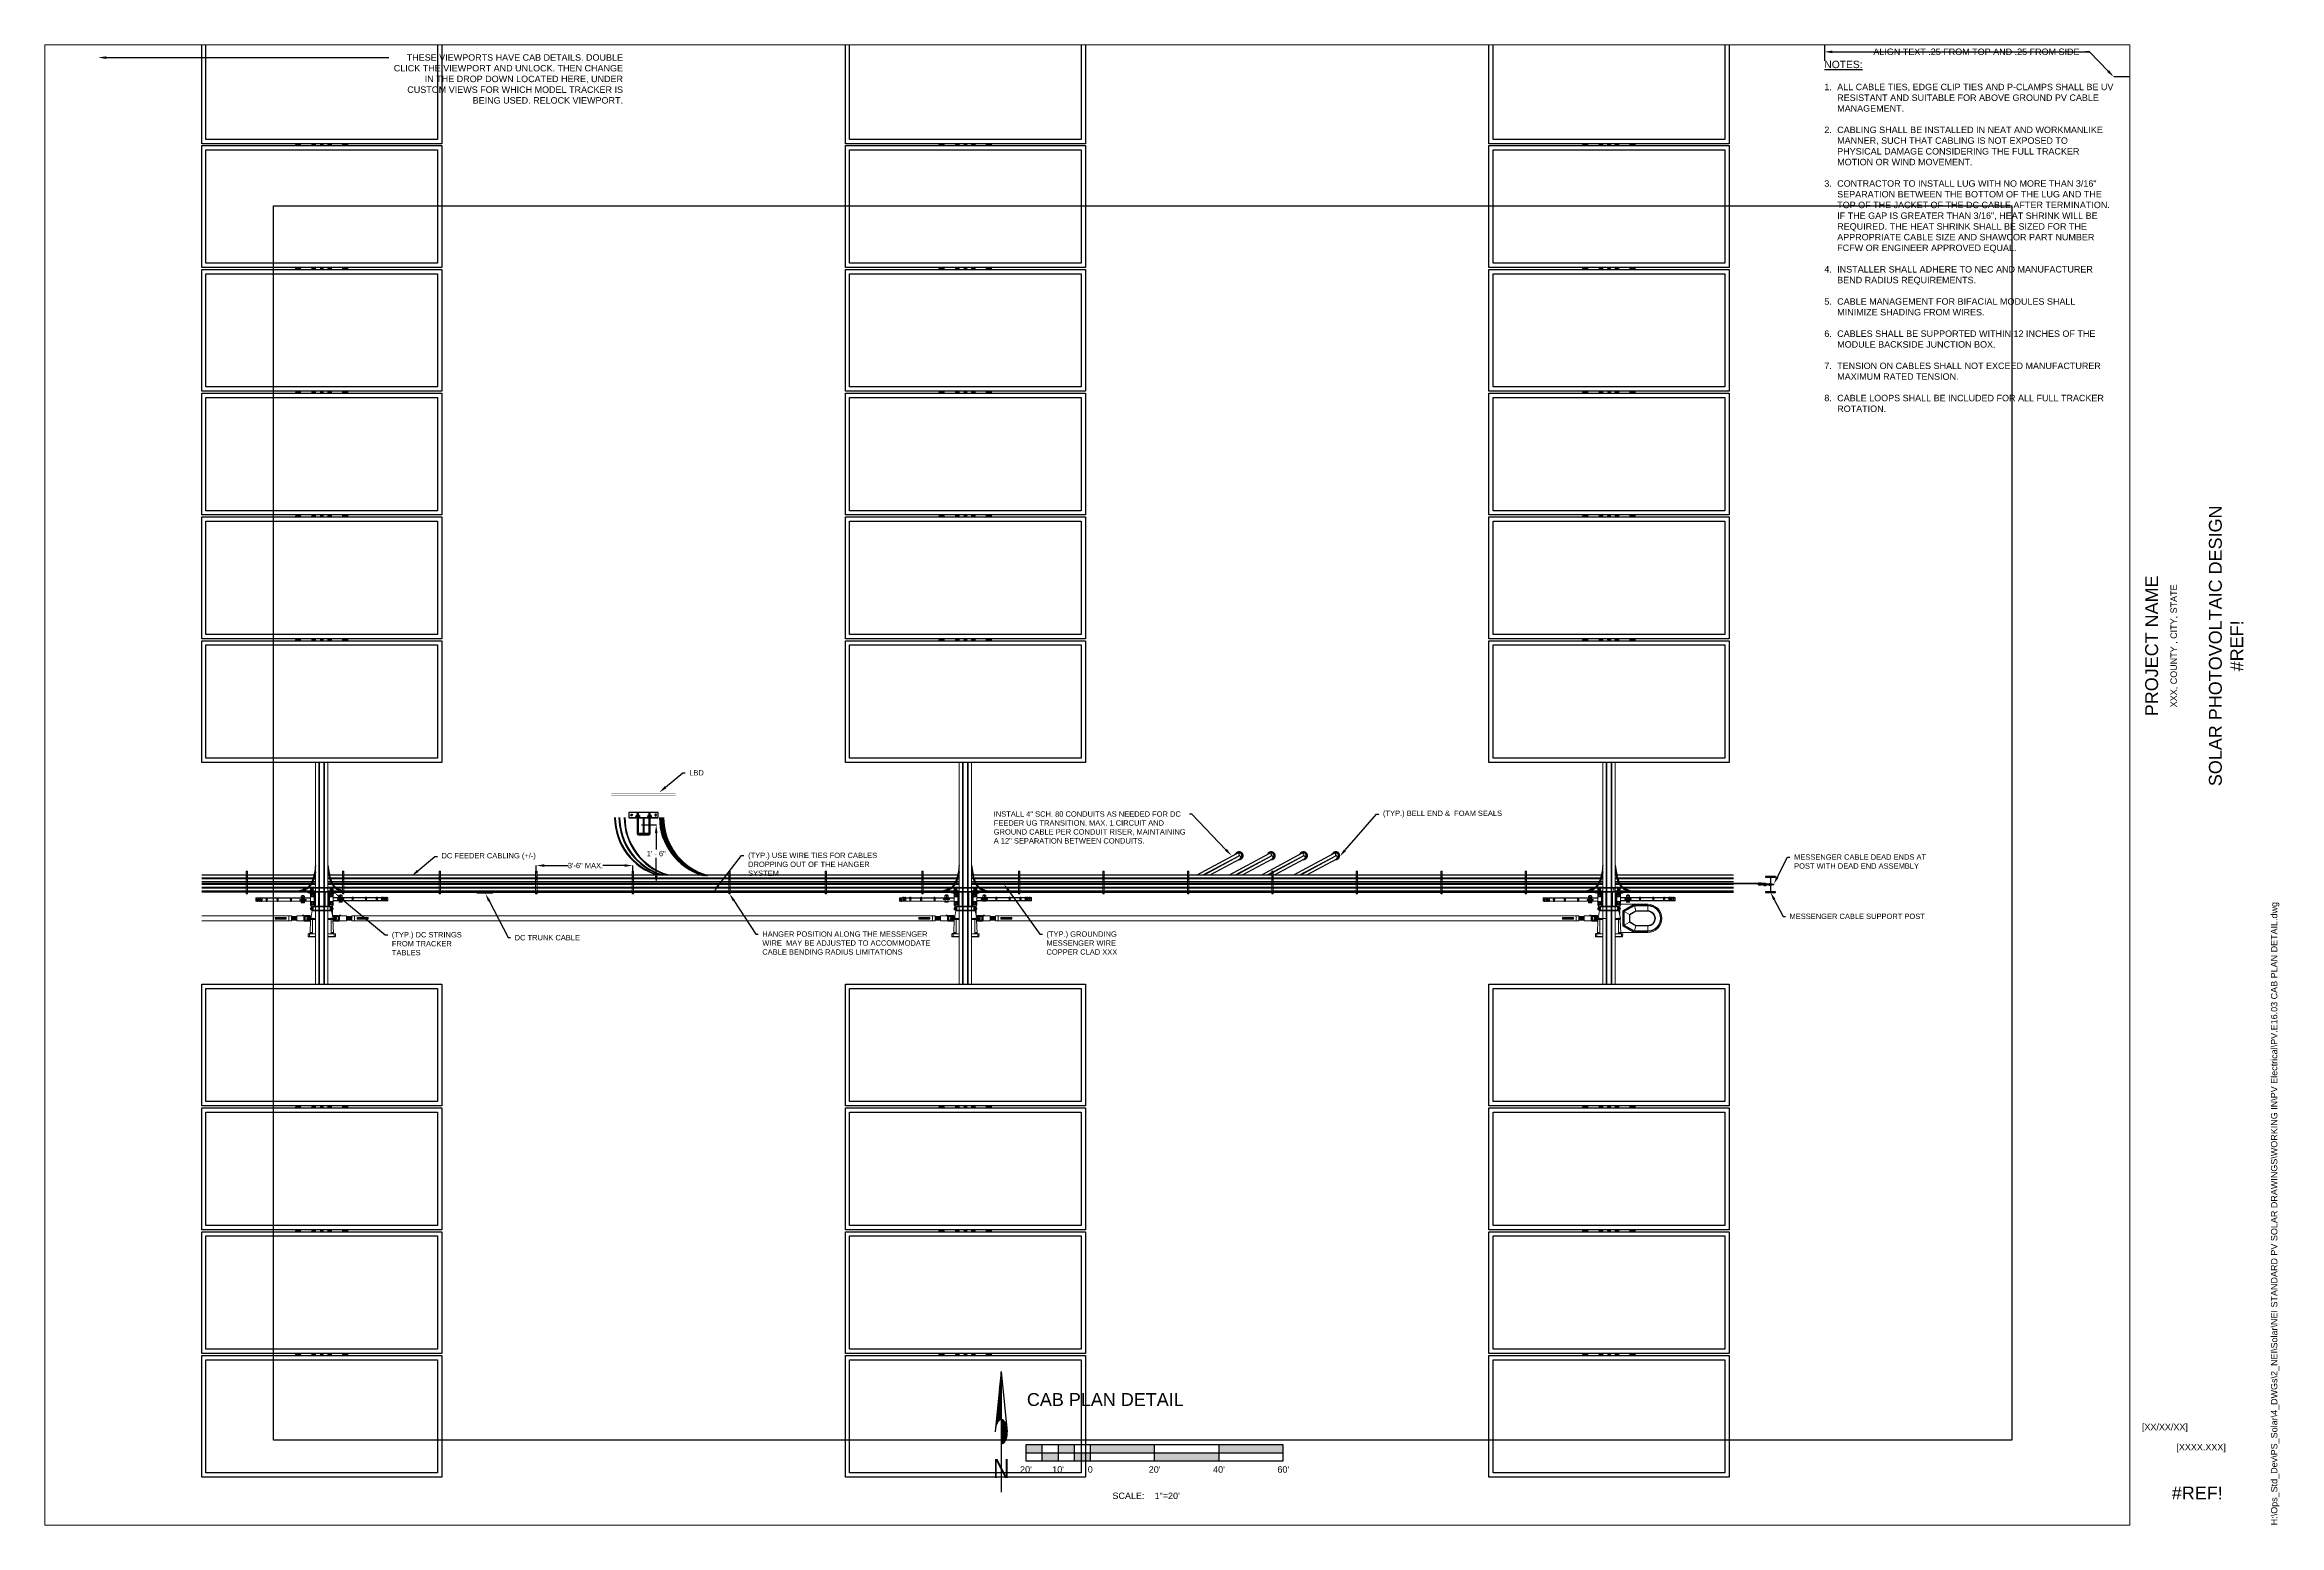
# Paper-space layout 'CAB PLAN DETAIL' of a CAD drawing. Header units: feet, sheet in inches. Extents: x 0 to 34.7, y 0 to 23.
# The model-space entities are those that its viewports show. They can reach past a viewport. Long polylines and large blocks are cut down to what shows.
import ezdxf
from ezdxf import colors
from ezdxf.entities.mleader import LeaderData, LeaderLine
from ezdxf.enums import TextEntityAlignment as Align
from ezdxf.lldxf.tags import DXFTag
from ezdxf.math import Vec2, Vec3

# ---------------------------------------------------------------- set-up
doc = ezdxf.new("R2010")
doc.units = ezdxf.units.FT
doc.header["$MEASUREMENT"] = 0
for name, color, linetype in [('ATI CENTER SUPPORT', 7, 'Continuous'), ('DC FEEEDERS', 1, 'Continuous'), ('E-ARRY-TABL', 9, 'Continuous'), ('E-COND-PVC', 4, 'Continuous'), ('E-GRND', 3, 'Continuous'), ('G-ANNO-TEXT', 1, 'Continuous'), ('G-ANNO-TEXT @ 1', 1, 'Continuous'), ('G-ANNO-TTBL', 1, 'Continuous'), ('G-TEXT', 7, 'Continuous'), ('PV-AG-DC1', 142, 'DC1'), ('S-BOLT', 93, 'Continuous'), ('S-STEL-ANGL', 3, 'Continuous'), ('WIRE MANAGEMENT', 4, 'Continuous')]:
    doc.layers.add(name, color=color, linetype=linetype)
doc.layers.add('E-COMB-BOX', color=250, linetype='Continuous', lineweight=30)
doc.layers.add('G-NPLT', color=67, linetype='Continuous', plot=False)
doc.layers.add('VP', color=31, linetype='Continuous', plot=False)
doc.styles.add('NEI-A', font='arial.ttf')
tags = doc.linetypes.add('DC1', pattern='A,0.176989,-0.035266,["DC1",NEI-A,S=0.1,R=0,X=0,Y=-0.05],-0.314734,0.176989', length=0.703978).pattern_tags.tags
tags[6] = DXFTag(74, 10)
doc.dimstyles.new('NEI-A', dxfattribs={"dimtxt": 0.1, "dimasz": 0.125, "dimexe": 0.0625, "dimexo": 0.0625, "dimgap": 0.0625, "dimtad": 0, "dimtih": 1, "dimtoh": 1, "dimdec": 4, "dimzin": 3, "dimdsep": 46, "dimlunit": 4, "dimtxsty": 'NEI-A', "dimcen": 0, "dimadec": 0, "dimazin": 0, "dimtfac": 0.75, "dimtdec": 4, "dimtofl": 0, "dimtmove": 0, "dimatfit": 3, "dimfxl": 1, "dimfrac": 1, "dimtolj": 1, "dimtzin": 0, "dimarcsym": 0})

psp = doc.layouts.new('CAB PLAN DETAIL')

# ---------------------------------------------------------------- texts
at = {"layer": 'G-ANNO-TEXT', "insert": (27.659, 22.761), "char_height": 0.1, "attachment_point": 1, "style": 'NEI-A'}
psp.add_mtext_dynamic_manual_height_columns('\\A1;{\\H1.1429x;\\LNOTES:\\H0.87497x;\\l\\P\\P\\pi-0.2,l0.2,t0.2;1.^IALL CABLE TIES, EDGE CLIP TIES AND P-CLAMPS SHALL BE UV RESISTANT AND SUITABLE FOR ABOVE GROUND PV CABLE MANAGEMENT.\\P\\pi0,l0,tz;\\P\\pi-0.2,l0.2,t0.2;2.^ICABLING SHALL BE INSTALLED IN NEAT AND WORKMANLIKE MANNER, SUCH THAT CABLING IS NOT EXPOSED TO PHYSICAL DAMAGE CONSIDERING THE FULL TRACKER MOTION OR WIND MOVEMENT.\\P\\pi0,l0,tz;\\P\\pi-0.2,l0.2,t0.2;\\A0;3.^ICONTRACTOR TO INSTALL LUG WITH NO MORE THAN 3/16" SEPARATION BETWEEN THE BOTTOM OF THE LUG AND THE TOP OF THE JACKET OF THE DC CABLE AFTER TERMINATION. IF THE GAP IS GREATER THAN 3/16", HEAT SHRINK WILL BE REQUIRED. THE HEAT SHRINK SHALL BE SIZED FOR THE APPROPRIATE CABLE SIZE AND SHAWCOR PART NUMBER FCFW OR ENGINEER APPROVED EQUAL.\\P\\pi0,l0,tz;\\A1;\\P\\pi-0.2,l0.2,t0.2;4.^IINSTALLER SHALL ADHERE TO NEC AND MANUFACTURER BEND RADIUS REQUIREMENTS.\\P\\pi0,l0,tz;\\P\\pi-0.2,l0.2,t0.2;5.^ICABLE MANAGEMENT FOR BIFACIAL MODULES SHALL MINIMIZE SHADING FROM WIRES.\\P\\pi0,l0,tz;\\P\\pi-0.2,l0.2,t0.2;6.^ICABLES SHALL BE SUPPORTED WITHIN 12 INCHES OF THE MODULE BACKSIDE JUNCTION BOX.\\P\\pi0,l0,tz;\\P\\pi-0.2,l0.2,t0.2;7.^ITENSION ON CABLES SHALL NOT EXCEED MANUFACTURER MAXIMUM RATED TENSION.\\P\\pi0,l0,tz;\\P\\pi-0.2,l0.2,t0.2;8.^ICABLE LOOPS SHALL BE INCLUDED FOR ALL FULL TRACKER ROTATION.}', width=4.4903, gutter_width=0.938, heights=[0], dxfattribs=at)
at = {"layer": 'G-ANNO-TTBL', "style": 'NEI-A'}
psp.add_text('XXX, COUNTY , CITY, STATE', height=0.1, rotation=90, dxfattribs=at).set_placement((33.097, 13.668), align=Align.MIDDLE)
at = {"layer": 'G-ANNO-TTBL', "char_height": 0.2, "attachment_point": 5, "rotation": 90, "style": 'NEI-A'}
for s, width, gutter_width, heights, insert in [('SOLAR PHOTOVOLTAIC DESIGN\\P#REF!', 6.78569, 0, [1.376], (33.903, 13.668)), ('PROJECT NAME', 7.8846, 0.5, [0], (32.747, 13.668))]:
    psp.add_mtext_dynamic_manual_height_columns(s, width=width, gutter_width=gutter_width, heights=heights, dxfattribs=dict(at, insert=insert))
at = {"layer": 'G-ANNO-TTBL', "style": 'NEI-A'}
for s, width, insert, char_height, attachment_point in [('[XX/XX/XX]', 0.85482, (32.595, 1.513), 0.1, 4), ('[XXXX.XXX]', 0.85482, (33.515, 1.2), 0.1, 5), ('#REF!', 1.7218, (33.455, 0.502), 0.2, 5)]:
    psp.add_mtext_dynamic_manual_height_columns(s, width=width, gutter_width=0.5, heights=[0], dxfattribs=dict(at, insert=insert, char_height=char_height, attachment_point=attachment_point))
at = {"layer": 'G-NPLT', "insert": (34.6, 0), "char_height": 0.1, "width": 13.97168, "attachment_point": 1, "rotation": 90, "style": 'NEI-A'}
psp.add_mtext('H:\\\\Ops_Std_Dev\\\\PS_Solar\\\\4_DWGs\\\\2_NEI\\\\Solar\\\\NEI STANDARD PV SOLAR DRAWINGS\\\\WORKING IN\\\\PV Electrical\\\\PV.E16.03 CAB PLAN DETAIL.dwg', dxfattribs=at)

msp = doc.modelspace()

# ---------------------------------------------------------------- blocks, each defined once
blk = doc.blocks.new('TITLE NAME W_O SCALE')
at = {"style": 'NEI-A'}
blk.add_attdef('TITLE_NAME_001', (-0.03, 0.253), '', height=0.2, dxfattribs=at)
for tag, p in [('SCALE:', (0, 0)), ('1"_=_', (0.561, 0.002))]:
    blk.add_attdef(tag, text='', height=0.1, dxfattribs=at).set_placement(p, align=Align.BOTTOM_LEFT)
blk = doc.blocks.new('SUB_BLOCK-SCALE_1')
h = blk.add_hatch(color=256)
h.dxf.hatch_style = 1
h.paths.add_polyline_path([(-2, 0.125), (-2, 0), (-1.75, 0), (-1.75, 0.125)])
h.paths.add_polyline_path([(-1.75, 0), (-1.75, -0.125), (-1.5, -0.125), (-1.5, 0)])
h.paths.add_polyline_path([(-1.25, 0.125), (-1.5, 0.125), (-1.5, 0), (-1.25, 0)])
h.paths.add_polyline_path([(-1.25, 0), (-1.25, -0.125), (-1, -0.125), (-1, 0)])
h.paths.add_polyline_path([(0, 0), (0, 0.125), (-1, 0.125), (-1, 0)])
h.paths.add_polyline_path([(1, -0.125), (1, 0), (0, 0), (0, -0.125)])
h.paths.add_polyline_path([(1, 0.125), (1, 0), (2, 0), (2, 0.125)])
for p, q in [((-2, 0), (2, 0)), ((-1.75, 0.125), (-1.75, -0.125)), ((-1.5, 0.125), (-1.5, -0.125)), ((-1.25, 0.125), (-1.25, -0.125)), ((-1, 0.125), (-1, -0.125)), ((0, -0.125), (0, 0.125))]:
    blk.add_line(p, q)
at = {"color": 0, "linetype": 'ByBlock', "lineweight": -2}
blk.add_line((1, 0.125), (1, -0.125), dxfattribs=at)
blk.add_lwpolyline([(-2, 0.125), (-2, -0.125), (2, -0.125), (2, 0.125)], close=True, dxfattribs=at)
at = {"insert": (-0.655, -0.667), "char_height": 0.1, "width": 0.4822, "attachment_point": 4, "style": 'NEI-A'}
blk.add_mtext('SCALE:', dxfattribs=at)
at = {"linetype": 'ByBlock', "lineweight": -2, "style": 'NEI-A', "flags": 8}
for tag, p in [('#1', (-2, -0.257)), ('#2', (-1.5, -0.257)), ('#3', (-1, -0.257)), ('#4', (0, -0.257)), ('#5', (1, -0.257)), ('#6', (2, -0.257))]:
    blk.add_attdef(tag, text='', height=0.1, dxfattribs=at).set_placement(p, align=Align.MIDDLE_CENTER)
blk.add_attdef('SCALE', text='', height=0.1, dxfattribs=at).set_placement((0, -0.667), align=Align.MIDDLE_LEFT)
blk = doc.blocks.new('*U11')
ref = blk.add_blockref('SUB_BLOCK-SCALE_1', (0, 0))
ref.add_attrib('#1', "20'", dxfattribs={"linetype": 'ByBlock', "lineweight": -2, "height": 0.1, "style": 'NEI-A', "flags": 8}).set_placement((-2, -0.257), align=Align.MIDDLE)
ref.add_attrib('#2', "10'", dxfattribs={"linetype": 'ByBlock', "lineweight": -2, "height": 0.1, "style": 'NEI-A', "flags": 8}).set_placement((-1.5, -0.257), align=Align.MIDDLE)
ref.add_attrib('#3', '0', dxfattribs={"linetype": 'ByBlock', "lineweight": -2, "height": 0.1, "style": 'NEI-A', "flags": 8}).set_placement((-1, -0.257), align=Align.MIDDLE)
ref.add_attrib('#4', "20'", dxfattribs={"linetype": 'ByBlock', "lineweight": -2, "height": 0.1, "style": 'NEI-A', "flags": 8}).set_placement((0, -0.257), align=Align.MIDDLE)
ref.add_attrib('#5', "40'", dxfattribs={"linetype": 'ByBlock', "lineweight": -2, "height": 0.1, "style": 'NEI-A', "flags": 8}).set_placement((1, -0.257), align=Align.MIDDLE)
ref.add_attrib('#6', "60'", dxfattribs={"linetype": 'ByBlock', "lineweight": -2, "height": 0.1, "style": 'NEI-A', "flags": 8}).set_placement((2, -0.257), align=Align.MIDDLE)
ref.add_attrib('SCALE', '1"=20\'', dxfattribs={"linetype": 'ByBlock', "lineweight": -2, "height": 0.1, "style": 'NEI-A', "flags": 8}).set_placement((0, -0.667), align=Align.MIDDLE_LEFT)
blk = doc.blocks.new('NORTH ARROW VERTICAL')
h = blk.add_hatch()
h.set_pattern_fill('ANSI31', color=0, scale=0.01, style=0)
h.paths.add_polyline_path([(-0.029, 0.337, -0.067391), (-0.022, 0.357, -0.104279), (-0.011, 0.371, -0.174286), (0, 0.375), (0, 0.625)])
h.paths.add_polyline_path([(0.031, 0.312), (0.029, 0.337, 0.067391), (0.022, 0.357, 0.104279), (0.011, 0.371, 0.174286), (0, 0.375), (0, 0.25, 0.174286), (0.011, 0.254, 0.104279), (0.022, 0.268, 0.065115), (0.029, 0.287, 0.051264)])
at = {"color": 0}
for p, q in [((0, 0.625), (-0.031, 0.312)), ((0, 0.625), (0.031, 0.312)), ((0, 0.625), (0, 0.375)), ((0, 0.375), (0, 0.25)), ((0, 0.25), (0, 0))]:
    blk.add_line(p, q, dxfattribs=at)
for points in [[(0, 0.375, 0.174286), (-0.011, 0.371, 0.104279), (-0.022, 0.357, 0.065115), (-0.029, 0.338, 0.051264), (-0.031, 0.312, 0.051264)], [(0.031, 0.312, 0.051264), (0.029, 0.338, 0.065115), (0.022, 0.357, 0.104279), (0.011, 0.371, 0.174286), (0, 0.375, 0.174286)], [(0, 0.25, 0.174286), (0.011, 0.254, 0.104279), (0.022, 0.268, 0.065115), (0.029, 0.287, 0.051264), (0.031, 0.312, 0.051264)]]:
    blk.add_lwpolyline(points, format="xyb", dxfattribs=at)
at = {"color": 0, "style": 'NEI-A', "width": 0.85}
blk.add_text('N', height=0.1, dxfattribs=at).set_placement((0, 0.122), align=Align.MIDDLE)
blk = doc.blocks.new('*D17')
at = {"layer": 'Defpoints', "color": 0, "transparency": 16777216}
for p in [(1930.05, 67.07), (1966.05, 69.63), (1966.05, 67.07)]:
    blk.add_point(p, dxfattribs=at)
at = {"layer": 'G-ANNO-TEXT', "color": 0, "lineweight": -2, "transparency": 16777216}
for p, q in [((1930.05, 67.13), (1930.05, 69.7)), ((1933.05, 69.63), (1941.98, 69.63)), ((1963.05, 69.63), (1954.91, 69.63)), ((1966.05, 67.13), (1966.05, 69.7))]:
    blk.add_line(p, q, dxfattribs=at)
at = {"layer": 'G-ANNO-TEXT', "color": 0, "transparency": 16777216}
for points in [[(1933.05, 70.13), (1933.05, 69.13), (1930.05, 69.63)], [(1963.05, 70.13), (1963.05, 69.13), (1966.05, 69.63)]]:
    blk.add_solid(points, dxfattribs=at)
at = {"layer": 'G-ANNO-TEXT', "color": 0, "transparency": 16777216, "insert": (1948.44, 69.63), "char_height": 2, "attachment_point": 5, "style": 'NEI-A'}
blk.add_mtext('\\A1;3\'-6" MAX.', dxfattribs=at)
blk = doc.blocks.new('BracketAngle_BottomView')
for p, q in [((81.54, 214.54), (70.54, 214.54)), ((72.41, 214.54), (72.41, 214.4)), ((74.41, 214.54), (74.41, 214.4)), ((77.66, 214.54), (77.66, 214.4)), ((79.66, 214.54), (79.66, 214.4))]:
    blk.add_line(p, q)
for points in [[(70.54, 216.4), (81.54, 216.4), (81.54, 214.4), (70.54, 214.4)], [(71.7, 215.68), (71.85, 215.4), (71.7, 215.13), (71.38, 215.13), (71.22, 215.4), (71.38, 215.68)], [(80.38, 215.68), (80.22, 215.4), (80.38, 215.13), (80.7, 215.13), (80.85, 215.4), (80.7, 215.68)]]:
    blk.add_lwpolyline(points, close=True)
for centre in [(71.54, 215.4), (80.54, 215.4)]:
    blk.add_circle(centre, 0.2)
blk = doc.blocks.new('*D18')
at = {"layer": 'Defpoints', "color": 0, "transparency": 16777216}
for p in [(1969.3, 84.79), (1974.81, 84.79), (1980.33, 62.78, 0.12)]:
    blk.add_point(p, dxfattribs=at)
at = {"layer": 'G-ANNO-TEXT', "color": 0, "lineweight": -2, "transparency": 16777216}
for p, q in [((1969.37, 84.79), (1974.87, 84.79)), ((1974.81, 81.79), (1974.81, 75.18)), ((1974.81, 65.78), (1974.81, 73.01)), ((1980.27, 62.78), (1974.75, 62.78))]:
    blk.add_line(p, q, dxfattribs=at)
at = {"layer": 'G-ANNO-TEXT', "color": 0, "transparency": 16777216}
for points in [[(1974.31, 81.79), (1975.31, 81.79), (1974.81, 84.79)], [(1974.31, 65.78), (1975.31, 65.78), (1974.81, 62.78)]]:
    blk.add_solid(points, dxfattribs=at)
at = {"layer": 'G-ANNO-TEXT', "color": 0, "transparency": 16777216, "insert": (1974.81, 74.09), "char_height": 2, "attachment_point": 5, "style": 'NEI-A', "bg_fill": 3, "box_fill_scale": 1.25, "bg_fill_color": 256, "bg_fill_true_color": 13158600, "bg_fill_transparency": 0}
blk.add_mtext('\\A1;1\' - 6"', dxfattribs=at)

# ---------------------------------------------------------------- hatches: boundary and pattern name
at = {"layer": 'S-BOLT'}
h = msp.add_hatch(dxfattribs=at)
h.set_pattern_fill('ANSI31', color=256)
h.set_pattern_definition([(45, (1948.5958, -29.54964), (-0.08838835, 0.08838835), [])])
h.paths.add_polyline_path([(1972.5333, 84.22134), (1972.0333, 84.22134), (1972.0333, 87.46358), (1972.5333, 87.46358)])
h.paths.add_polyline_path([(1972.5333, 88.26414), (1972.0333, 88.26414), (1972.0333, 89.42618), (1972.5333, 89.42618)])
h.paths.add_polyline_path([(1968.1583, 88.2618), (1967.6583, 88.2618), (1967.6583, 89.42384), (1968.1583, 89.42384)])
h.paths.add_polyline_path([(1967.6583, 84.22134), (1967.6583, 87.46358), (1968.1583, 87.46358), (1968.1583, 84.22134)])

# ---------------------------------------------------------------- linework, layer by layer
at = {"layer": 'ATI CENTER SUPPORT', "color": 8, "linetype": 'Continuous', "lineweight": 15}
for p, q in [((1847.77006, 108.06425), (1847.77029, 68.59497)), ((1849.03955, 108.06425), (1849.03955, 25.40257)), ((1849.30717, 108.06425), (1849.30717, 25.40257)), ((2087.77006, 108.06425), (2087.77029, 68.56412)), ((2089.03955, 108.06425), (2089.03955, 25.40257)), ((2089.30717, 108.06425), (2089.30717, 25.40257)), ((2090.88442, 108.06425), (2090.88442, 25.40257)), ((2091.15204, 108.06425), (2091.15204, 25.40257)), ((2092.42153, 108.06425), (2092.42153, 25.40257)), ((2327.77006, 108.06425), (2327.77006, 25.40257)), ((2329.03955, 108.06425), (2329.03955, 25.40257)), ((2329.30717, 108.06425), (2329.30717, 25.40257)), ((2330.88442, 108.06425), (2330.88442, 25.40257)), ((2331.15204, 108.06425), (2331.15204, 25.40257)), ((2332.42153, 108.06425), (2332.42153, 25.40257)), ((1847.77006, 68.59497), (1847.77006, 25.40257)), ((2087.77006, 68.59497), (2087.77006, 25.40257)), ((1842.7951, 58.47921), (1842.72207, 58.40619)), ((1842.72207, 58.40619), (1842.72208, 58.27675)), ((1843.38238, 58.40619), (1842.72207, 58.40619)), ((1843.30936, 58.47921), (1842.7951, 58.47921)), ((1843.38238, 58.40619), (1843.30936, 58.47921)), ((1843.38238, 58.27675), (1843.38238, 58.40619)), ((1846.01629, 60.96628), (1846.45629, 60.96628)), ((1846.08629, 60.64628), (1846.05629, 60.64628)), ((1846.12629, 60.62628), (1846.05629, 60.62628)), ((1846.08629, 60.63628), (1846.12629, 60.63628)), ((1846.10629, 60.44628), (1846.08629, 60.44628)), ((1846.09629, 60.49628), (1846.09629, 60.44628)), ((1846.11629, 60.77628), (1846.14629, 60.77628)), ((1846.12629, 60.73628), (1846.12629, 60.78628)), ((1846.12629, 60.68628), (1846.12629, 60.62628)), ((1846.50629, 61.23628), (1846.50629, 61.20628)), ((1847.25629, 61.45628), (1846.51629, 61.45628)), ((1847.01629, 58.58628), (1847.01629, 58.55628)), ((1847.03629, 59.77628), (1847.03629, 59.96628)), ((2086.50629, 61.22628), (2093.69629, 61.22628)), ((2087.25629, 61.45628), (2086.51629, 61.45628)), ((2087.01629, 58.68628), (2087.01629, 58.65628)), ((2087.03629, 59.77628), (2087.03629, 59.96628)), ((2092.51629, 59.74628), (2093.68629, 59.74628)), ((2093.16629, 61.22628), (2093.16629, 61.43628)), ((2093.72629, 61.42628), (2093.16629, 61.42628)), ((2093.34629, 58.52628), (2093.30629, 58.52628)), ((2093.70629, 61.23628), (2093.70629, 61.44628)), ((2093.70629, 59.75628), (2093.70629, 59.96628)), ((2093.75629, 61.11628), (2093.88629, 61.11628)), ((2094.07629, 60.59628), (2094.05629, 60.59628)), ((2094.05629, 60.48628), (2094.05629, 60.53628)), ((2094.10629, 60.46628), (2094.07629, 60.46628)), ((2096.5895, 58.4241), (2096.55968, 58.40742)), ((2096.55968, 58.40742), (2096.55968, 57.86745)), ((2096.58548, 58.40742), (2096.58548, 57.86745)), ((2096.61693, 58.48456), (2097.70622, 58.48455)), ((2096.64838, 58.40742), (2096.64838, 57.86745)), ((2096.83019, 58.48456), (2096.8302, 58.614)), ((2096.8302, 58.614), (2096.90322, 58.68702)), ((2096.8302, 58.614), (2097.4905, 58.61399)), ((2096.90322, 58.68702), (2097.41748, 58.68702)), ((2097.22325, 58.40742), (2097.22325, 57.86745)), ((2097.41748, 58.68702), (2097.4905, 58.61399)), ((2097.4905, 58.61399), (2097.4905, 58.48455)), ((2097.70649, 58.48455), (2097.72142, 58.47092)), ((2097.73522, 58.40741), (2097.73521, 57.86745)), ((2097.76102, 58.40741), (2097.76101, 57.86745)), ((2322.7951, 58.47921), (2322.72207, 58.40619)), ((2322.72207, 58.40619), (2322.72208, 58.27675)), ((2323.38238, 58.40619), (2322.72207, 58.40619)), ((2323.30936, 58.47921), (2322.7951, 58.47921)), ((2323.38238, 58.40619), (2323.30936, 58.47921)), ((2323.38238, 58.27675), (2323.38238, 58.40619)), ((2326.00998, 60.96628, 0.11854), (2326.44998, 60.96628, 0.11854)), ((2326.08629, 60.64628), (2326.05629, 60.64628)), ((2326.12629, 60.62628), (2326.05629, 60.62628)), ((2326.06998, 60.74628, 0.11854), (2326.06998, 60.79628, 0.11854)), ((2326.08629, 60.63628), (2326.12629, 60.63628)), ((2326.10629, 60.44628), (2326.08629, 60.44628)), ((2326.09629, 60.49628), (2326.09629, 60.44628)), ((2326.10998, 60.77628, 0.11854), (2326.13998, 60.77628, 0.11854)), ((2326.11998, 60.73628, 0.11854), (2326.11998, 60.78628, 0.11854)), ((2326.12629, 60.68628), (2326.12629, 60.62628)), ((2326.49998, 61.22628, 0.11854), (2333.68998, 61.22628, 0.11854)), ((2327.24998, 61.45628, 0.11854), (2326.50998, 61.45628, 0.11854)), ((2326.76998, 61.20628, 0.11854), (2334.08998, 61.20628, 0.11854)), ((2326.91998, 59.99628, 0.11854), (2334.08998, 59.99628, 0.11854)), ((2327.01629, 58.68628), (2327.01629, 58.65628)), ((2327.01629, 58.58628), (2327.01629, 58.55628)), ((2327.03629, 59.77628), (2327.03629, 59.96628)), ((2332.51629, 59.74628), (2333.68629, 59.74628)), ((2333.15998, 61.22628, 0.11854), (2333.15998, 61.43628, 0.11854)), ((2333.71998, 61.42628, 0.11854), (2333.15998, 61.42628, 0.11854)), ((2333.34629, 58.52628), (2333.30629, 58.52628)), ((2333.88998, 60.84628, 0.11854), (2333.64998, 60.84628, 0.11854)), ((2333.69998, 61.23628, 0.11854), (2333.69998, 61.44628, 0.11854)), ((2333.70629, 59.75628), (2333.70629, 59.96628)), ((2333.74998, 61.11628, 0.11854), (2333.87998, 61.11628, 0.11854)), ((2333.98629, 58.79628), (2333.98629, 58.76628)), ((2336.5895, 58.4241), (2336.55968, 58.40742)), ((2336.55968, 58.40742), (2336.55968, 57.86745)), ((2336.58548, 58.40742), (2336.58548, 57.86745)), ((2336.61693, 58.48456), (2337.70622, 58.48455)), ((2336.64838, 58.40742), (2336.64838, 57.86745)), ((2336.83019, 58.48456), (2336.8302, 58.614)), ((2336.8302, 58.614), (2336.90322, 58.68702)), ((2336.8302, 58.614), (2337.4905, 58.61399)), ((2336.90322, 58.68702), (2337.41748, 58.68702)), ((2337.22325, 58.40742), (2337.22325, 57.86745)), ((2337.41748, 58.68702), (2337.4905, 58.61399)), ((2337.4905, 58.61399), (2337.4905, 58.48455)), ((2337.70649, 58.48455), (2337.72142, 58.47092)), ((2337.73522, 58.40741), (2337.73521, 57.86745)), ((2337.76102, 58.40741), (2337.76101, 57.86745)), ((1805.32588, 50.90399), (1838.84262, 50.90399)), ((1845.90629, 57.5367), (1825.49583, 57.53658)), ((1845.90629, 57.42534), (1825.49583, 57.42522)), ((1845.90629, 56.41303), (1825.49583, 56.41291)), ((1845.90629, 56.30167), (1825.49583, 56.30155)), ((1825.83895, 56.93201), (1826.40584, 56.93202)), ((1825.83895, 56.93201), (1825.83895, 56.90611)), ((1825.83895, 56.90611), (1826.40584, 56.90612)), ((1825.91085, 56.97557), (1825.84803, 56.94628)), ((1825.84803, 56.94628), (1826.39676, 56.94628)), ((1825.84803, 56.89185), (1826.39676, 56.89186)), ((1825.84803, 56.89185), (1825.91085, 56.86256)), ((1826.33394, 56.97557), (1825.91085, 56.97557)), ((1825.91085, 56.86256), (1826.33394, 56.86257)), ((1826.32485, 57.4098), (1825.91993, 57.40979)), ((1825.91993, 57.40979), (1825.91993, 56.98983)), ((1825.91993, 56.98983), (1826.32486, 56.98983)), ((1825.91993, 56.8483), (1825.91993, 56.42834)), ((1826.32486, 56.8483), (1825.91993, 56.8483)), ((1825.91993, 56.42834), (1826.32486, 56.42834)), ((1825.98098, 57.62449), (1825.96042, 57.58437)), ((1825.96042, 57.58437), (1826.28436, 57.58438)), ((1825.96042, 57.58437), (1825.96042, 57.53658)), ((1825.96043, 56.30155), (1825.96043, 56.25376)), ((1825.96043, 56.25376), (1825.98099, 56.21364)), ((1825.96043, 56.25376), (1826.28437, 56.25376)), ((1825.98098, 57.62449), (1826.2638, 57.62449)), ((1825.98099, 56.21364), (1826.26381, 56.21365)), ((1826.28436, 57.58438), (1826.2638, 57.62449)), ((1826.26381, 56.21365), (1826.28437, 56.25376)), ((1826.28436, 57.53658), (1826.28436, 57.58438)), ((1826.28437, 56.25376), (1826.28437, 56.30156)), ((1826.32486, 56.98983), (1826.32485, 57.4098)), ((1826.32486, 56.42834), (1826.32486, 56.8483)), ((1826.39676, 56.94628), (1826.33394, 56.97557)), ((1826.33394, 56.86257), (1826.39676, 56.89186)), ((1826.40584, 56.90612), (1826.40584, 56.93202)), ((1826.70139, 56.93202), (1826.70139, 56.90612)), ((1826.70139, 56.93202), (1827.26829, 56.93202)), ((1826.70139, 56.90612), (1827.26829, 56.90612)), ((1826.77329, 56.97557), (1826.71048, 56.94628)), ((1826.71048, 56.94628), (1827.2592, 56.94628)), ((1826.71048, 56.89186), (1826.77329, 56.86257)), ((1826.71048, 56.89186), (1827.2592, 56.89186)), ((1827.19639, 56.97557), (1826.77329, 56.97557)), ((1826.77329, 56.86257), (1827.19639, 56.86257)), ((1826.78237, 57.4098), (1826.78238, 56.98983)), ((1827.1873, 57.4098), (1826.78237, 57.4098)), ((1826.78238, 56.98983), (1827.1873, 56.98984)), ((1826.78238, 56.84831), (1826.78238, 56.42834)), ((1827.18731, 56.84831), (1826.78238, 56.84831)), ((1826.78238, 56.42834), (1827.18731, 56.42834)), ((1826.84343, 57.62449), (1826.82287, 57.58438)), ((1826.82287, 57.58438), (1826.82287, 57.53658)), ((1826.82287, 57.58438), (1827.14681, 57.58438)), ((1826.82288, 56.30156), (1826.82288, 56.25376)), ((1826.82288, 56.25376), (1826.84344, 56.21365)), ((1826.82288, 56.25376), (1827.14681, 56.25376)), ((1826.84343, 57.62449), (1827.12625, 57.62449)), ((1826.84344, 56.21365), (1827.12625, 56.21365)), ((1827.14681, 57.58438), (1827.12625, 57.62449)), ((1827.12625, 56.21365), (1827.14681, 56.25376)), ((1827.14681, 57.53658), (1827.14681, 57.58438)), ((1827.14681, 56.25376), (1827.14681, 56.30156)), ((1827.1873, 56.98984), (1827.1873, 57.4098)), ((1827.18731, 56.42834), (1827.18731, 56.84831)), ((1827.2592, 56.94628), (1827.19639, 56.97557)), ((1827.19639, 56.86257), (1827.2592, 56.89186)), ((1827.26829, 56.90612), (1827.26829, 56.93202)), ((1827.35587, 56.93202), (1827.92276, 56.93203)), ((1827.35587, 56.93202), (1827.35587, 56.90612)), ((1827.35587, 56.90612), (1827.92276, 56.90613)), ((1827.42777, 56.97558), (1827.36495, 56.94628)), ((1827.36495, 56.94628), (1827.91368, 56.94629)), ((1827.36495, 56.89186), (1827.42777, 56.86257)), ((1827.36495, 56.89186), (1827.91368, 56.89186)), ((1827.85086, 56.97558), (1827.42777, 56.97558)), ((1827.42777, 56.86257), (1827.85086, 56.86257)), ((1827.84178, 57.40981), (1827.43685, 57.4098)), ((1827.43685, 57.4098), (1827.43685, 56.98984)), ((1827.43685, 56.98984), (1827.84178, 56.98984)), ((1827.43685, 56.84831), (1827.43685, 56.42834)), ((1827.84178, 56.84831), (1827.43685, 56.84831)), ((1827.43685, 56.42834), (1827.84178, 56.42835)), ((1827.4979, 57.62449), (1827.47734, 57.58438)), ((1827.47734, 57.58438), (1827.47734, 57.53659)), ((1827.47734, 57.58438), (1827.80128, 57.58438)), ((1827.47735, 56.30156), (1827.47735, 56.25377)), ((1827.47735, 56.25377), (1827.49791, 56.21365)), ((1827.47735, 56.25377), (1827.80129, 56.25377)), ((1827.4979, 57.62449), (1827.78072, 57.6245)), ((1827.49791, 56.21365), (1827.78073, 56.21365)), ((1827.80128, 57.58438), (1827.78072, 57.6245)), ((1827.78073, 56.21365), (1827.80129, 56.25377)), ((1827.80128, 57.53659), (1827.80128, 57.58438)), ((1827.80129, 56.25377), (1827.80129, 56.30156)), ((1827.84178, 56.98984), (1827.84178, 57.40981)), ((1827.84178, 56.42835), (1827.84178, 56.84831)), ((1827.91368, 56.94629), (1827.85086, 56.97558)), ((1827.85086, 56.86257), (1827.91368, 56.89186)), ((1827.92276, 56.90613), (1827.92276, 56.93203)), ((1829.28426, 56.93203), (1829.85115, 56.93204)), ((1829.28426, 56.93203), (1829.28426, 56.90613)), ((1829.28426, 56.90613), (1829.85115, 56.90614)), ((1829.35616, 56.97559), (1829.29335, 56.9463)), ((1829.29335, 56.9463), (1829.84207, 56.9463)), ((1829.29335, 56.89187), (1829.84207, 56.89188)), ((1829.29335, 56.89187), (1829.35616, 56.86258)), ((1829.77925, 56.97559), (1829.35616, 56.97559)), ((1829.35616, 56.86258), (1829.77925, 56.86259)), ((1829.77017, 57.40982), (1829.36524, 57.40981)), ((1829.36524, 57.40981), (1829.36524, 56.98985)), ((1829.36524, 56.98985), (1829.77017, 56.98985)), ((1829.36524, 56.84832), (1829.36525, 56.42836)), ((1829.77017, 56.84832), (1829.36524, 56.84832)), ((1829.36525, 56.42836), (1829.77017, 56.42836)), ((1829.42629, 57.62451), (1829.40573, 57.58439)), ((1829.40573, 57.58439), (1829.72967, 57.5844)), ((1829.40573, 57.58439), (1829.40573, 57.5366)), ((1829.40574, 56.30157), (1829.40574, 56.25378)), ((1829.40574, 56.25378), (1829.4263, 56.21366)), ((1829.40574, 56.25378), (1829.72968, 56.25378)), ((1829.42629, 57.62451), (1829.70911, 57.62451)), ((1829.4263, 56.21366), (1829.70912, 56.21367)), ((1829.72967, 57.5844), (1829.70911, 57.62451)), ((1829.70912, 56.21367), (1829.72968, 56.25378)), ((1829.72967, 57.5366), (1829.72967, 57.5844)), ((1829.72968, 56.25378), (1829.72968, 56.30158)), ((1829.77017, 56.98985), (1829.77017, 57.40982)), ((1829.77017, 56.42836), (1829.77017, 56.84832)), ((1829.84207, 56.9463), (1829.77925, 56.97559)), ((1829.77925, 56.86259), (1829.84207, 56.89188)), ((1829.85115, 56.90614), (1829.85115, 56.93204)), ((1832.75912, 49.7349), (1832.75912, 50.22398)), ((1832.8161, 50.28096), (1836.80275, 50.28096)), ((1832.92839, 49.78951), (1832.92839, 50.16937)), ((1834.25791, 50.22635), (1832.98537, 50.22635)), ((1833.04569, 50.0509), (1833.00394, 50.0509)), ((1833.00394, 50.0509), (1833.00394, 50.03467)), ((1833.00394, 50.03467), (1833.03061, 50.03467)), ((1833.03061, 50.01727), (1833.00394, 50.01727)), ((1833.00394, 50.01727), (1833.00394, 50.00103)), ((1833.00394, 50.00103), (1833.03061, 50.00103)), ((1833.03061, 50.03467), (1833.03061, 50.01727)), ((1833.03061, 50.00103), (1833.03061, 49.97668)), ((1833.04569, 49.96045), (1833.04569, 50.0509)), ((1833.05782, 50.16486), (1833.05782, 50.14862)), ((1833.09956, 50.16486), (1833.05782, 50.16486)), ((1833.05782, 50.14862), (1833.08449, 50.14862)), ((1833.05782, 50.13123), (1833.05782, 50.11499)), ((1833.08449, 50.13123), (1833.05782, 50.13123)), ((1833.05782, 50.11499), (1833.08449, 50.11499)), ((1833.08449, 50.09064), (1833.05782, 50.09064)), ((1833.05782, 50.09064), (1833.05782, 50.07441)), ((1833.05782, 50.07441), (1833.09956, 50.07441)), ((1833.05972, 50.03882), (1833.07012, 50.02771)), ((1833.08449, 50.14862), (1833.08449, 50.13123)), ((1833.08449, 50.11499), (1833.08449, 50.09064)), ((1833.09956, 50.07441), (1833.09956, 50.16486)), ((1833.12942, 50.0509), (1833.11434, 50.0509)), ((1833.11434, 50.0509), (1833.11434, 49.99694)), ((1833.11476, 50.16486), (1833.11476, 50.07441)), ((1833.12983, 50.16486), (1833.11476, 50.16486)), ((1833.11476, 50.07441), (1833.13047, 50.07441)), ((1833.12942, 49.9942), (1833.12942, 50.0509)), ((1833.16176, 50.16486), (1833.12983, 50.10534)), ((1833.12983, 50.10534), (1833.12983, 50.16486)), ((1833.13047, 50.07441), (1833.1623, 50.13375)), ((1833.16652, 50.0509), (1833.15145, 50.0509)), ((1833.15145, 50.0509), (1833.15145, 49.99205)), ((1833.17738, 50.16486), (1833.16176, 50.16486)), ((1833.1623, 50.13375), (1833.1623, 50.07441)), ((1833.1623, 50.07441), (1833.17738, 50.07441)), ((1833.16652, 49.99694), (1833.16652, 50.0509)), ((1833.20438, 50.0509), (1833.17418, 49.96045)), ((1833.17738, 50.07441), (1833.17738, 50.16486)), ((1833.20765, 50.16486), (1833.19257, 50.16486)), ((1833.19257, 50.16486), (1833.19257, 50.07441)), ((1833.19257, 50.07441), (1833.20765, 50.07441)), ((1833.20192, 49.99524), (1833.21245, 50.02664)), ((1833.22297, 49.99524), (1833.20192, 49.99524)), ((1833.22046, 50.0509), (1833.20438, 50.0509)), ((1833.20765, 50.07441), (1833.20765, 50.16486)), ((1833.21245, 50.02664), (1833.22297, 49.99524)), ((1833.2356, 50.09064), (1833.21356, 50.09064)), ((1833.21356, 50.09064), (1833.21356, 50.07441)), ((1833.21356, 50.07441), (1833.25067, 50.07441)), ((1833.25072, 49.96045), (1833.22046, 50.0509)), ((1833.25067, 50.16486), (1833.2356, 50.16486)), ((1833.2356, 50.16486), (1833.2356, 50.09064)), ((1833.25067, 50.07441), (1833.25067, 50.16486)), ((1833.25605, 50.03521), (1833.26616, 50.02383)), ((1833.36003, 50.16486), (1833.31828, 50.16486)), ((1833.31828, 50.16486), (1833.31828, 50.14862)), ((1833.31828, 50.14862), (1833.34495, 50.14862)), ((1833.31828, 50.13123), (1833.31828, 50.11499)), ((1833.34495, 50.13123), (1833.31828, 50.13123)), ((1833.31828, 50.11499), (1833.34495, 50.11499)), ((1833.34495, 50.09064), (1833.31828, 50.09064)), ((1833.31828, 50.09064), (1833.31828, 50.07441)), ((1833.31828, 50.07441), (1833.36003, 50.07441)), ((1833.32766, 56.93206), (1833.32766, 56.90616)), ((1833.32766, 56.93206), (1833.89455, 56.93206)), ((1833.32766, 56.90616), (1833.89455, 56.90616)), ((1833.39956, 56.97561), (1833.33675, 56.94632)), ((1833.33675, 56.94632), (1833.88547, 56.94632)), ((1833.33675, 56.8919), (1833.39956, 56.86261)), ((1833.33675, 56.8919), (1833.88547, 56.8919)), ((1833.34495, 50.14862), (1833.34495, 50.13123)), ((1833.34495, 50.11499), (1833.34495, 50.09064)), ((1833.36003, 50.07441), (1833.36003, 50.16486)), ((1833.38359, 50.16486), (1833.36768, 50.16486)), ((1833.36768, 50.16486), (1833.39589, 50.07441)), ((1833.40363, 50.10061), (1833.38359, 50.16486)), ((1833.39589, 50.07441), (1833.41141, 50.07441)), ((1833.39788, 50.0509), (1833.39788, 49.96045)), ((1833.41296, 50.0509), (1833.39788, 50.0509)), ((1833.82266, 56.97561), (1833.39956, 56.97561)), ((1833.39956, 56.86261), (1833.82266, 56.86261)), ((1833.42364, 50.16486), (1833.40363, 50.10061)), ((1833.40864, 57.40984), (1833.40864, 56.98987)), ((1833.81357, 57.40984), (1833.40864, 57.40984)), ((1833.40864, 56.98987), (1833.81357, 56.98988)), ((1833.40864, 56.84834), (1833.40865, 56.42838)), ((1833.81357, 56.84835), (1833.40864, 56.84834)), ((1833.40865, 56.42838), (1833.81357, 56.42838)), ((1833.41141, 50.07441), (1833.43958, 50.16486)), ((1833.44488, 50.0509), (1833.41296, 49.99138)), ((1833.41296, 49.99138), (1833.41296, 50.0509)), ((1833.41359, 49.96045), (1833.44542, 50.01979)), ((1833.43958, 50.16486), (1833.42364, 50.16486)), ((1833.4605, 50.0509), (1833.44488, 50.0509)), ((1833.44542, 50.01979), (1833.44542, 49.96045)), ((1833.46347, 50.16486), (1833.44839, 50.16486)), ((1833.44839, 50.16486), (1833.44839, 50.07441)), ((1833.44839, 50.07441), (1833.46347, 50.07441)), ((1833.46969, 57.62453), (1833.44913, 57.58442)), ((1833.44913, 57.58442), (1833.44913, 57.53662)), ((1833.44913, 57.58442), (1833.77307, 57.58442)), ((1833.44914, 56.3016), (1833.44914, 56.2538)), ((1833.44914, 56.2538), (1833.4697, 56.21369)), ((1833.44914, 56.2538), (1833.77308, 56.2538)), ((1833.4605, 49.96045), (1833.4605, 50.0509)), ((1833.46347, 50.07441), (1833.46347, 50.16486)), ((1833.49836, 50.0509), (1833.46816, 49.96045)), ((1833.46969, 57.62453), (1833.75251, 57.62453)), ((1833.4697, 56.21369), (1833.75252, 56.21369)), ((1833.48953, 50.11568), (1833.46997, 50.07441)), ((1833.46997, 50.07441), (1833.48709, 50.07441)), ((1833.48709, 50.07441), (1833.50579, 50.11383)), ((1833.4959, 49.99524), (1833.50642, 50.02664)), ((1833.51695, 49.99524), (1833.4959, 49.99524)), ((1833.51444, 50.0509), (1833.49836, 50.0509)), ((1833.5065, 50.13007), (1833.50175, 50.13007)), ((1833.50234, 50.14862), (1833.5065, 50.14862)), ((1833.52157, 50.16486), (1833.50541, 50.16486)), ((1833.50579, 50.11383), (1833.5065, 50.11383)), ((1833.50642, 50.02664), (1833.51695, 49.99524)), ((1833.5065, 50.14862), (1833.5065, 50.13007)), ((1833.5065, 50.11383), (1833.5065, 50.07441)), ((1833.5065, 50.07441), (1833.52157, 50.07441)), ((1833.54469, 49.96045), (1833.51444, 50.0509)), ((1833.52157, 50.07441), (1833.52157, 50.16486)), ((1833.55003, 50.03521), (1833.56014, 50.02383)), ((1833.57967, 50.09064), (1833.5727, 50.09064)), ((1833.57458, 50.14862), (1833.57967, 50.14862)), ((1833.57666, 50.07441), (1833.59475, 50.07441)), ((1833.59475, 50.16486), (1833.57694, 50.16486)), ((1833.57967, 50.14862), (1833.57967, 50.09064)), ((1833.59475, 50.07441), (1833.59475, 50.16486)), ((1833.66247, 50.12079), (1833.66236, 50.11693)), ((1833.70179, 50.12079), (1833.66247, 50.12079)), ((1833.66794, 50.15047), (1833.67837, 50.13871)), ((1833.67915, 50.10456), (1833.70179, 50.10456)), ((1833.72781, 50.0509), (1833.6849, 50.0509)), ((1833.6849, 50.0509), (1833.6849, 50.03467)), ((1833.6849, 50.03467), (1833.69881, 50.03467)), ((1833.69881, 50.03467), (1833.69881, 49.96045)), ((1833.70179, 50.10456), (1833.70179, 50.12079)), ((1833.71389, 49.96045), (1833.71389, 50.03467)), ((1833.71389, 50.03467), (1833.72781, 50.03467)), ((1833.72781, 50.03467), (1833.72781, 50.0509)), ((1833.7314, 50.03521), (1833.74151, 50.02383)), ((1833.77307, 57.58442), (1833.75251, 57.62453)), ((1833.75252, 56.21369), (1833.77308, 56.2538)), ((1833.77032, 50.16486), (1833.75525, 50.16486)), ((1833.75525, 50.16486), (1833.75525, 50.07441)), ((1833.75525, 50.07441), (1833.77096, 50.07441)), ((1833.80225, 50.16486), (1833.77032, 50.10534)), ((1833.77032, 50.10534), (1833.77032, 50.16486)), ((1833.77096, 50.07441), (1833.80279, 50.13375)), ((1833.77307, 57.53662), (1833.77307, 57.58442)), ((1833.77308, 56.2538), (1833.77308, 56.3016)), ((1833.81787, 50.16486), (1833.80225, 50.16486)), ((1833.80279, 50.13375), (1833.80279, 50.07441)), ((1833.80279, 50.07441), (1833.81787, 50.07441)), ((1833.84, 50.0509), (1833.80979, 49.96045)), ((1833.81357, 56.98988), (1833.81357, 57.40984)), ((1833.81357, 56.42838), (1833.81357, 56.84835)), ((1833.81787, 50.07441), (1833.81787, 50.16486)), ((1833.88547, 56.94632), (1833.82266, 56.97561)), ((1833.82266, 56.86261), (1833.88547, 56.8919)), ((1833.84814, 50.16486), (1833.83306, 50.16486)), ((1833.83306, 50.16486), (1833.83306, 50.07441)), ((1833.83306, 50.07441), (1833.84814, 50.07441)), ((1833.83754, 49.99524), (1833.84806, 50.02664)), ((1833.85859, 49.99524), (1833.83754, 49.99524)), ((1833.85607, 50.0509), (1833.84, 50.0509)), ((1833.84806, 50.02664), (1833.85859, 49.99524)), ((1833.84814, 50.07441), (1833.84814, 50.16486)), ((1833.89696, 50.16486), (1833.85405, 50.16486)), ((1833.85405, 50.16486), (1833.85405, 50.14862)), ((1833.85405, 50.14862), (1833.86797, 50.14862)), ((1833.88633, 49.96045), (1833.85607, 50.0509)), ((1833.86797, 50.14862), (1833.86797, 50.07441)), ((1833.86797, 50.07441), (1833.88305, 50.07441)), ((1833.88305, 50.14862), (1833.89696, 50.14862)), ((1833.88305, 50.07441), (1833.88305, 50.14862)), ((1833.9311, 50.0509), (1833.88819, 50.0509)), ((1833.88819, 50.0509), (1833.88819, 50.03467)), ((1833.88819, 50.03467), (1833.9021, 50.03467)), ((1833.89455, 56.90616), (1833.89455, 56.93206)), ((1833.9267, 50.16486), (1833.89649, 50.07441)), ((1833.89649, 50.07441), (1833.91266, 50.07441)), ((1833.89696, 50.14862), (1833.89696, 50.16486)), ((1833.9021, 50.03467), (1833.9021, 49.96045)), ((1833.91266, 50.07441), (1833.91884, 50.09296)), ((1833.91718, 49.96045), (1833.91718, 50.03467)), ((1833.91718, 50.03467), (1833.9311, 50.03467)), ((1833.91884, 50.09296), (1833.95071, 50.09296)), ((1833.92423, 50.1092), (1833.93476, 50.1406)), ((1833.94529, 50.1092), (1833.92423, 50.1092)), ((1833.94277, 50.16486), (1833.9267, 50.16486)), ((1833.9311, 50.03467), (1833.9311, 50.0509)), ((1833.93476, 50.1406), (1833.94529, 50.1092)), ((1833.95325, 50.0509), (1833.93817, 50.0509)), ((1833.93817, 50.0509), (1833.93817, 49.96045)), ((1833.97303, 50.07441), (1833.94277, 50.16486)), ((1833.95071, 50.09296), (1833.95691, 50.07441)), ((1833.95325, 49.99138), (1833.95325, 50.0509)), ((1833.98518, 50.0509), (1833.95325, 49.99138)), ((1833.95388, 49.96045), (1833.98572, 50.01979)), ((1833.95691, 50.07441), (1833.97303, 50.07441)), ((1834.0178, 50.16486), (1833.97489, 50.16486)), ((1833.97489, 50.16486), (1833.97489, 50.14862)), ((1833.97489, 50.14862), (1833.9888, 50.14862)), ((1834.00079, 50.0509), (1833.98518, 50.0509)), ((1833.98572, 50.01979), (1833.98572, 49.96045)), ((1833.9888, 50.14862), (1833.9888, 50.07441)), ((1833.9888, 50.07441), (1834.00388, 50.07441)), ((1834.00079, 49.96045), (1834.00079, 50.0509)), ((1834.00388, 50.07441), (1834.00388, 50.14862)), ((1834.00388, 50.14862), (1834.0178, 50.14862)), ((1834.0178, 50.14862), (1834.0178, 50.16486)), ((1834.10192, 50.03521), (1834.11203, 50.02383)), ((1834.12747, 50.11568), (1834.1079, 50.07441)), ((1834.1079, 50.07441), (1834.12503, 50.07441)), ((1834.12503, 50.07441), (1834.14373, 50.11383)), ((1834.14443, 50.13007), (1834.13969, 50.13007)), ((1834.14029, 50.14862), (1834.14443, 50.14862)), ((1834.15951, 50.16486), (1834.14335, 50.16486)), ((1834.14373, 50.11383), (1834.14443, 50.11383)), ((1834.14443, 50.14862), (1834.14443, 50.13007)), ((1834.14443, 50.11383), (1834.14443, 50.07441)), ((1834.14443, 50.07441), (1834.15951, 50.07441)), ((1834.15951, 50.07441), (1834.15951, 50.16486)), ((1834.25791, 49.73253), (1834.25791, 50.22635)), ((1834.27667, 50.22635), (1834.27667, 49.73253)), ((1835.15035, 50.22635), (1834.27667, 50.22635)), ((1834.5746, 49.89397), (1834.69462, 50.07781)), ((1834.64263, 49.94233), (1834.72881, 50.07892)), ((1834.69462, 50.07781), (1834.69462, 50.13112)), ((1834.85758, 49.93676), (1834.8987, 50.01882)), ((1834.8987, 50.01882), (1834.88875, 50.05922)), ((1834.95415, 50.0248), (1834.89878, 49.93676)), ((1834.90098, 50.06707), (1834.95415, 50.0248)), ((1834.91609, 49.93676), (1834.96409, 50.01566)), ((1834.96409, 50.01566), (1835.03915, 49.97)), ((1835.15035, 50.22635), (1835.15035, 49.73253)), ((1835.39327, 49.99842), (1835.38377, 49.99842)), ((1835.38497, 50.03553), (1835.39327, 50.03553)), ((1835.41878, 50.068), (1835.38961, 50.068)), ((1835.39327, 50.03553), (1835.39327, 49.99842)), ((1835.41878, 49.88709), (1835.41878, 50.068)), ((1835.50901, 50.068), (1835.43246, 50.068)), ((1835.43246, 50.068), (1835.43246, 50.03553)), ((1835.43246, 50.03553), (1835.48349, 50.03553)), ((1835.48349, 50.00074), (1835.43246, 50.00074)), ((1835.43246, 50.00074), (1835.43246, 49.96827)), ((1835.48349, 50.03553), (1835.48349, 50.00074)), ((1835.50901, 49.88709), (1835.50901, 50.068)), ((1835.53254, 50.03923), (1835.55164, 50.01571)), ((1835.68249, 50.068), (1835.68249, 49.88709)), ((1835.70801, 50.068), (1835.68249, 50.068)), ((1835.70673, 49.88709), (1835.76831, 50.00578)), ((1835.70801, 49.94896), (1835.70801, 50.068)), ((1835.76976, 50.068), (1835.70801, 49.94896)), ((1835.76831, 50.00578), (1835.76831, 49.88709)), ((1835.79382, 50.068), (1835.76976, 50.068)), ((1835.79382, 49.88709), (1835.79382, 50.068)), ((1835.85628, 50.068), (1835.80171, 49.88709)), ((1835.84925, 49.95668), (1835.86897, 50.01948)), ((1835.88162, 50.068), (1835.85628, 50.068)), ((1835.86897, 50.01948), (1835.88872, 49.95668)), ((1835.93623, 49.88709), (1835.88162, 50.068)), ((1836.01583, 50.03553), (1836.02529, 50.03553)), ((1836.05081, 50.068), (1836.01913, 50.068)), ((1836.02529, 50.03553), (1836.02529, 49.91957)), ((1836.05081, 49.88709), (1836.05081, 50.068)), ((1836.15013, 49.77883), (1836.38918, 50.19288)), ((1836.39469, 49.87704), (1836.38519, 50.11788)), ((1836.43264, 50.11788), (1836.42315, 49.87704)), ((1836.42866, 50.19288), (1836.66771, 49.77883)), ((1836.85973, 49.7349), (1836.85973, 50.22398)), ((1837.87777, 50.90399), (1837.87777, 48.97428)), ((1838.30415, 56.93209), (1838.30415, 56.90619)), ((1838.30415, 56.93209), (1838.87105, 56.93209)), ((1838.30415, 56.90619), (1838.87105, 56.90619)), ((1838.37605, 56.97564), (1838.31324, 56.94635)), ((1838.31324, 56.94635), (1838.86196, 56.94635)), ((1838.31324, 56.89193), (1838.37605, 56.86264)), ((1838.31324, 56.89193), (1838.86196, 56.89193)), ((1838.79915, 56.97564), (1838.37605, 56.97564)), ((1838.37605, 56.86264), (1838.79915, 56.86264)), ((1838.38513, 57.40987), (1838.38514, 56.9899)), ((1838.79006, 57.40987), (1838.38513, 57.40987)), ((1838.38514, 56.9899), (1838.79006, 56.9899)), ((1838.79006, 56.84838), (1838.38514, 56.84837)), ((1838.38514, 56.84837), (1838.38514, 56.42841)), ((1838.38514, 56.42841), (1838.79007, 56.42841)), ((1838.44619, 57.62456), (1838.42563, 57.58445)), ((1838.42563, 57.58445), (1838.42563, 57.53665)), ((1838.42563, 57.58445), (1838.74957, 57.58445)), ((1838.42563, 56.30163), (1838.42564, 56.25383)), ((1838.42564, 56.25383), (1838.4462, 56.21372)), ((1838.42564, 56.25383), (1838.74957, 56.25383)), ((1838.44619, 57.62456), (1838.729, 57.62456)), ((1838.4462, 56.21372), (1838.72901, 56.21372)), ((1838.74957, 57.58445), (1838.729, 57.62456)), ((1838.72901, 56.21372), (1838.74957, 56.25383)), ((1838.74957, 57.53665), (1838.74957, 57.58445)), ((1838.74957, 56.25383), (1838.74957, 56.30163)), ((1838.79006, 56.9899), (1838.79006, 57.40987)), ((1838.79007, 56.42841), (1838.79006, 56.84838)), ((1838.86196, 56.94635), (1838.79915, 56.97564)), ((1838.79915, 56.86264), (1838.86196, 56.89193)), ((1838.84262, 50.90399), (1838.84262, 48.97428)), ((1838.84262, 50.6239), (1840.78752, 50.6239)), ((1838.84262, 50.61233), (1840.78752, 50.61233)), ((1838.84262, 50.58599), (1840.78752, 50.58599)), ((1838.84262, 50.21832), (1840.78752, 50.21832)), ((1838.84262, 50.06408), (1840.78752, 50.06408)), ((1838.87105, 56.90619), (1838.87105, 56.93209)), ((1840.78752, 50.84609), (1840.84541, 50.90399)), ((1840.78752, 50.84609), (1840.78752, 49.03218)), ((1840.84541, 50.90399), (1843.4889, 50.90399)), ((1840.84541, 48.97429), (1840.84541, 50.90399)), ((1841.90201, 57.02702), (1844.2225, 57.02704)), ((1841.90201, 57.02702), (1841.90201, 56.7699)), ((1844.2225, 56.76991), (1841.90201, 56.7699)), ((1842.09286, 57.02703), (1842.09286, 56.7699)), ((1843.72745, 57.62776), (1842.37701, 57.62775)), ((1842.37701, 57.62775), (1842.37702, 57.53667)), ((1842.37702, 56.30165), (1842.37702, 56.16506)), ((1843.72746, 56.16507), (1842.37702, 56.16506)), ((1842.45156, 58.19961), (1842.45156, 57.65964)), ((1842.45156, 57.65964), (1842.47736, 57.65964)), ((1842.45157, 56.16506), (1842.45158, 55.79935)), ((1842.47736, 58.19961), (1842.47736, 57.65964)), ((1843.5642, 57.65965), (1842.47736, 57.65964)), ((1842.47737, 56.16506), (1842.47738, 55.79935)), ((1842.50609, 58.27675), (1842.49116, 58.26311)), ((1842.49228, 55.75855), (1842.5061, 55.75057)), ((1842.50609, 57.65964), (1842.50609, 57.62776)), ((1843.59564, 58.27675), (1842.50635, 58.27675)), ((1843.59566, 55.75058), (1842.50637, 55.75057)), ((1842.53798, 57.37981), (1842.53798, 57.02703)), ((1842.53798, 57.37981), (1843.56649, 57.37981)), ((1842.53798, 56.7699), (1842.53799, 56.41301)), ((1842.72208, 57.42532), (1842.72208, 57.37981)), ((1842.72286, 56.7699), (1842.72286, 57.02703)), ((1842.90114, 50.9109), (1842.88728, 50.95777)), ((1842.88728, 50.95777), (1843.51201, 50.95777)), ((1843.51096, 50.96559), (1842.88833, 50.96559)), ((1843.49815, 50.9109), (1842.90114, 50.9109)), ((1842.98933, 58.19961), (1842.98933, 57.65964)), ((1842.98934, 56.16506), (1842.98934, 55.79935)), ((1843.35692, 51.09696), (1843.04238, 51.09696)), ((1843.38239, 57.37981), (1843.38239, 57.42533)), ((1843.40857, 48.97429), (1843.40857, 50.90399)), ((1843.43142, 57.02703), (1843.43142, 56.76991)), ((1843.43473, 50.46736), (1843.43473, 50.46257)), ((1843.61773, 50.90399), (1843.4889, 50.90399)), ((1843.51201, 50.95777), (1843.49815, 50.9109)), ((1843.56419, 58.19961), (1843.5642, 57.65965)), ((1843.5642, 57.65965), (1843.59565, 57.65965)), ((1843.56421, 56.16507), (1843.56421, 55.79936)), ((1843.56649, 57.02703), (1843.56649, 57.37981)), ((1843.56649, 56.41301), (1843.56649, 56.76991)), ((1843.59565, 57.65965), (1843.6271, 57.65965)), ((1843.59837, 57.62776), (1843.59837, 57.65965)), ((1843.62308, 58.21629), (1843.6529, 58.19961)), ((1843.65291, 55.79936), (1843.62309, 55.79012)), ((1843.6271, 58.19961), (1843.6271, 57.65965)), ((1843.6271, 57.65965), (1843.6529, 57.65965)), ((1843.62711, 56.16507), (1843.62711, 55.79936)), ((1843.63907, 50.55113), (1843.63477, 50.52402)), ((1843.63477, 50.52197), (1843.63477, 50.52402)), ((1843.7178, 50.36367), (1843.64081, 50.36367)), ((1843.6529, 58.19961), (1843.6529, 57.65965)), ((1843.65291, 56.16507), (1843.65291, 55.79936)), ((1843.73878, 50.48482), (1843.7178, 50.36367)), ((1843.7178, 49.5146), (1843.7178, 50.36367)), ((1843.72307, 50.36367), (1843.739, 50.48509)), ((1843.88985, 50.36367), (1843.72307, 50.36367)), ((1843.72307, 49.5146), (1843.72307, 50.36367)), ((1843.72745, 57.53668), (1843.72745, 57.62776)), ((1843.72746, 56.16507), (1843.72746, 56.30166)), ((1843.85912, 50.45237), (1843.84756, 50.36367)), ((1843.84756, 50.36367), (1843.84756, 49.5146)), ((1843.86176, 49.80313), (1843.86176, 50.07515)), ((1844.07794, 51.02942), (1844.73507, 51.02942)), ((1844.07794, 50.93717), (1844.07794, 51.02942)), ((1844.14995, 50.60279), (1844.19372, 50.60676)), ((1844.19372, 50.60676), (1844.19372, 50.67271)), ((1844.19372, 50.60676), (1844.53751, 50.60676)), ((1844.54062, 50.60583), (1844.19372, 50.60583)), ((1844.2225, 56.76991), (1844.2225, 57.02704)), ((1844.56062, 50.60146), (1844.53844, 50.60583)), ((1844.57887, 50.59658), (1844.55935, 50.60272)), ((1844.62625, 50.23996), (1844.68606, 50.33164)), ((1844.64242, 50.26527), (1844.68492, 50.32826)), ((1844.72304, 50.5668), (1844.67685, 50.5668)), ((1844.68606, 50.33164), (1844.68145, 50.32313)), ((1844.68306, 50.3237), (1844.68457, 50.32973)), ((1844.72092, 50.25279), (1844.75534, 50.07198)), ((1844.723, 50.62357), (1844.7449, 50.62675)), ((1844.7449, 50.62675), (1844.72304, 50.60488)), ((1844.72304, 50.60488), (1844.72304, 50.5668)), ((1844.73507, 51.02925), (1844.73507, 51.0376)), ((1844.73741, 50.4892), (1844.73741, 50.59087)), ((1844.7449, 50.62674), (1844.75199, 50.63383)), ((1844.75199, 50.63383), (1844.85947, 50.63383)), ((1844.77263, 50.59087), (1844.77263, 50.63383)), ((1844.77295, 50.63383), (1844.82826, 50.65352)), ((1844.78364, 50.27203), (1844.80393, 50.17848)), ((1844.82826, 50.65352), (1844.86214, 50.65352)), ((1844.85947, 50.64372), (1844.85947, 50.63383)), ((1844.87877, 50.66302), (1845.55426, 50.66302)), ((1845.01472, 50.79169), (1845.01472, 50.84389)), ((1845.18752, 50.98175), (1845.18752, 51.0376)), ((1845.18752, 50.5755), (1845.18752, 50.66305)), ((1845.3315, 50.35776), (1845.34382, 50.35776)), ((1845.58176, 50.69051), (1845.55426, 50.66302)), ((1845.5914, 51.00374), (1845.5711, 51.01618)), ((1845.58176, 50.69051), (1845.68897, 50.69051)), ((1845.6024, 50.66304), (1845.6024, 50.59087)), ((1845.65411, 50.98842), (1845.61969, 51.0083)), ((1845.63762, 50.59087), (1845.63762, 50.51174)), ((1845.63996, 51.0376), (1845.63996, 50.99729)), ((1845.63996, 50.69051), (1845.63996, 50.68234)), ((1845.82432, 50.81774), (1845.82432, 50.758)), ((1846.14629, 53.73628), (1846.06629, 53.73628)), ((1846.08629, 53.58628), (1846.06629, 53.58628)), ((1846.15629, 53.64628), (1846.07629, 53.64628)), ((1846.10629, 53.78628), (1846.08629, 53.78628)), ((1846.13629, 53.68628), (1846.08629, 53.68628)), ((1846.08629, 53.60628), (1846.08629, 53.57628)), ((1846.12629, 53.71628), (1846.12629, 53.75628)), ((1846.15629, 53.71628), (1846.12629, 53.71628)), ((1846.50629, 53.93628), (1846.25629, 53.93628)), ((1846.28629, 54.11628), (1846.45629, 54.11628)), ((1846.59629, 53.55628), (1846.34629, 53.55628)), ((1846.45934, 50.02025), (1846.45769, 50.03796)), ((1846.45805, 50.03756), (1846.45802, 50.03796)), ((1846.46313, 50.03796), (1846.46443, 50.02038)), ((1846.49629, 52.77628), (1846.49629, 52.96628)), ((1846.50478, 50.03796), (1846.50478, 50.03793)), ((1847.25629, 54.46628), (1846.50629, 54.46628)), ((1846.50629, 54.46628), (1846.50629, 54.44628)), ((1846.50629, 52.77628), (1846.50629, 52.74628)), ((1847.25629, 52.75628), (1846.50629, 52.75628)), ((1846.50959, 50.03753), (1846.50963, 50.03796)), ((1846.50979, 50.03751), (1846.50983, 50.03796)), ((1847.04629, 54.44628), (1847.02629, 54.44628)), ((2086.45934, 50.02025), (2086.45769, 50.03796)), ((2086.45805, 50.03756), (2086.45802, 50.03796)), ((2086.46313, 50.03796), (2086.46443, 50.02038)), ((2086.50629, 54.44628), (2086.47629, 54.44628)), ((2093.71629, 52.95628), (2086.48629, 52.95628)), ((2086.49629, 52.77628), (2086.49629, 52.96628)), ((2086.50478, 50.03796), (2086.50478, 50.03793)), ((2087.25629, 54.46628), (2086.50629, 54.46628)), ((2086.50629, 54.46628), (2086.50629, 54.44628)), ((2086.50629, 54.24628), (2086.50629, 54.22628)), ((2093.68629, 54.23628), (2086.50629, 54.23628)), ((2086.50629, 52.77628), (2086.50629, 52.74628)), ((2087.25629, 52.75628), (2086.50629, 52.75628)), ((2086.50959, 50.03753), (2086.50963, 50.03796)), ((2086.50979, 50.03751), (2086.50983, 50.03796)), ((2093.67629, 52.99628), (2086.52629, 52.99628)), ((2087.03629, 55.61628), (2087.03629, 55.58628)), ((2092.51629, 52.75628), (2093.68629, 52.75628)), ((2093.67534, 50.03276), (2093.67472, 50.038)), ((2093.6748, 50.03728), (2093.68296, 50.038)), ((2093.68296, 50.038), (2093.68326, 50.03463)), ((2093.68612, 50.03522), (2093.68591, 50.038)), ((2093.70629, 54.24628), (2093.70629, 54.44628)), ((2093.70629, 52.77628), (2093.70629, 52.97628)), ((2093.71077, 50.038), (2093.71076, 50.03719)), ((2093.99629, 53.95628), (2093.71629, 53.95628)), ((2093.72629, 54.11628), (2093.89629, 54.11628)), ((2093.73283, 50.03801), (2093.73281, 50.03777)), ((2093.74086, 50.0373), (2093.73283, 50.03801)), ((2093.73991, 50.02925), (2093.74095, 50.03801)), ((2094.03629, 55.78628), (2094.07629, 55.78628)), ((2094.10629, 53.55628), (2094.10629, 53.53628)), ((2094.10629, 53.53628), (2094.13629, 53.53628)), ((2094.19629, 53.49628), (2094.13629, 53.49628)), ((2094.16629, 53.49628), (2094.16629, 53.57628)), ((2094.19629, 53.57628), (2094.16629, 53.57628)), ((2094.3188, 50.81774), (2094.3188, 50.758)), ((2094.56136, 50.69051), (2094.45414, 50.69051)), ((2094.489, 50.98842), (2094.52342, 51.0083)), ((2094.50315, 51.0376), (2094.50315, 50.99729)), ((2094.50315, 50.69051), (2094.50315, 50.68234)), ((2094.50549, 50.59087), (2094.50549, 50.51174)), ((2094.54071, 50.66304), (2094.54071, 50.59087)), ((2094.55172, 51.00374), (2094.57202, 51.01618)), ((2094.56136, 50.69051), (2094.58886, 50.66302)), ((2095.26435, 50.66302), (2094.58886, 50.66302)), ((2094.81161, 50.35776), (2094.79929, 50.35776)), ((2094.9556, 50.98175), (2094.9556, 51.0376)), ((2094.9556, 50.5755), (2094.9556, 50.66305)), ((2095.1284, 50.79169), (2095.1284, 50.84389)), ((2095.31485, 50.65352), (2095.28097, 50.65352)), ((2095.28365, 50.64372), (2095.28365, 50.63383)), ((2095.28365, 50.63383), (2095.39113, 50.63383)), ((2095.37016, 50.63383), (2095.31485, 50.65352)), ((2095.35948, 50.27203), (2095.33918, 50.17848)), ((2095.37049, 50.59087), (2095.37049, 50.63383)), ((2095.42219, 50.25279), (2095.38777, 50.07198)), ((2095.39822, 50.62674), (2095.39113, 50.63383)), ((2095.42012, 50.62357), (2095.39821, 50.62675)), ((2095.39821, 50.62675), (2095.42008, 50.60488)), ((2095.4057, 50.4892), (2095.4057, 50.59087)), ((2095.40804, 51.02925), (2095.40804, 51.0376)), ((2096.06518, 51.02942), (2095.40804, 51.02942)), ((2095.42008, 50.60488), (2095.42008, 50.5668)), ((2095.42008, 50.5668), (2095.46627, 50.5668)), ((2095.51686, 50.23996), (2095.45705, 50.33164)), ((2095.45705, 50.33164), (2095.46166, 50.32313)), ((2095.50069, 50.26527), (2095.4582, 50.32826)), ((2095.46006, 50.3237), (2095.45854, 50.32973)), ((2095.56425, 50.59658), (2095.58376, 50.60272)), ((2095.58249, 50.60146), (2095.60468, 50.60583)), ((2095.6025, 50.60583), (2095.94939, 50.60583)), ((2095.94939, 50.60676), (2095.6056, 50.60676)), ((2095.94939, 50.60676), (2095.94939, 50.67271)), ((2095.99317, 50.60279), (2095.94939, 50.60676)), ((2095.99008, 56.97772), (2095.99008, 57.23484)), ((2098.31057, 57.23483), (2095.99008, 57.23484)), ((2095.99008, 56.97772), (2098.31057, 56.9777)), ((2096.06518, 50.93717), (2096.06518, 51.02942)), ((2096.25327, 50.36367), (2096.42005, 50.36367)), ((2096.28135, 49.80313), (2096.28135, 50.07515)), ((2096.284, 50.45237), (2096.29555, 50.36367)), ((2096.29555, 50.36367), (2096.29555, 49.5146)), ((2096.42005, 50.36367), (2096.40411, 50.48509)), ((2096.40433, 50.48482), (2096.42532, 50.36367)), ((2096.42005, 49.5146), (2096.42005, 50.36367)), ((2096.42532, 49.5146), (2096.42532, 50.36367)), ((2096.42532, 50.36367), (2096.50231, 50.36367)), ((2096.48512, 56.37287), (2096.48512, 56.50947)), ((2096.48512, 56.37287), (2097.83555, 56.37287)), ((2096.48513, 57.74449), (2096.48513, 57.83557)), ((2096.48513, 57.83557), (2097.83556, 57.83556)), ((2096.50404, 50.55113), (2096.50835, 50.52402)), ((2096.50835, 50.52197), (2096.50835, 50.52402)), ((2096.52538, 50.90399), (2096.65421, 50.90399)), ((2096.58548, 57.86745), (2096.55968, 57.86745)), ((2096.61693, 57.86745), (2096.58548, 57.86745)), ((2096.6142, 57.83557), (2096.6142, 57.86745)), ((2096.64838, 57.86745), (2096.61693, 57.86745)), ((2096.63111, 50.95777), (2096.64496, 50.9109)), ((2097.25583, 50.95777), (2096.63111, 50.95777)), ((2096.63215, 50.96559), (2097.25478, 50.96559)), ((2096.64496, 50.9109), (2097.24198, 50.9109)), ((2096.64608, 56.62082), (2096.64609, 56.97771)), ((2096.64609, 57.23484), (2096.64609, 57.58762)), ((2097.6746, 57.58761), (2096.64609, 57.58762)), ((2097.73521, 57.86745), (2096.64838, 57.86745)), ((2099.29771, 50.90399), (2096.65421, 50.90399)), ((2096.70838, 50.46736), (2096.70838, 50.46257)), ((2096.73455, 48.97429), (2096.73455, 50.90399)), ((2096.78115, 57.23484), (2096.78115, 56.97771)), ((2096.7862, 51.09696), (2097.10074, 51.09696)), ((2096.83019, 57.58762), (2096.83019, 57.63313)), ((2097.24198, 50.9109), (2097.25583, 50.95777)), ((2097.48972, 56.97771), (2097.48972, 57.23484)), ((2097.4905, 57.63313), (2097.4905, 57.58762)), ((2097.6746, 57.58761), (2097.67459, 57.23483)), ((2097.67459, 56.97771), (2097.67459, 56.62081)), ((2097.70649, 57.86745), (2097.70649, 57.83556)), ((2097.76101, 57.86745), (2097.73521, 57.86745)), ((2097.83555, 56.50946), (2097.83555, 56.37287)), ((2097.83556, 57.83556), (2097.83556, 57.74448)), ((2098.11972, 57.23483), (2098.11972, 56.9777)), ((2098.31057, 57.23483), (2098.31057, 56.9777)), ((2099.3556, 50.84609), (2099.29771, 50.90399)), ((2099.29771, 48.97429), (2099.29771, 50.90399)), ((2099.3556, 50.84609), (2099.3556, 49.03218)), ((2325.90629, 57.5367), (2305.49583, 57.53658)), ((2325.90629, 57.42534), (2305.49583, 57.42522)), ((2325.90629, 56.41303), (2305.49583, 56.41291)), ((2325.90629, 56.30167), (2305.49583, 56.30155)), ((2305.83895, 56.93201), (2306.40584, 56.93202)), ((2305.83895, 56.93201), (2305.83895, 56.90611)), ((2305.83895, 56.90611), (2306.40584, 56.90612)), ((2305.91085, 56.97557), (2305.84803, 56.94628)), ((2305.84803, 56.94628), (2306.39676, 56.94628)), ((2305.84803, 56.89185), (2306.39676, 56.89186)), ((2305.84803, 56.89185), (2305.91085, 56.86256)), ((2306.33394, 56.97557), (2305.91085, 56.97557)), ((2305.91085, 56.86256), (2306.33394, 56.86257)), ((2306.32485, 57.4098), (2305.91993, 57.40979)), ((2305.91993, 57.40979), (2305.91993, 56.98983)), ((2305.91993, 56.98983), (2306.32486, 56.98983)), ((2305.91993, 56.8483), (2305.91993, 56.42834)), ((2306.32486, 56.8483), (2305.91993, 56.8483)), ((2305.91993, 56.42834), (2306.32486, 56.42834)), ((2305.98098, 57.62449), (2305.96042, 57.58437)), ((2305.96042, 57.58437), (2306.28436, 57.58438)), ((2305.96042, 57.58437), (2305.96042, 57.53658)), ((2305.96043, 56.30155), (2305.96043, 56.25376)), ((2305.96043, 56.25376), (2305.98099, 56.21364)), ((2305.96043, 56.25376), (2306.28437, 56.25376)), ((2305.98098, 57.62449), (2306.2638, 57.62449)), ((2305.98099, 56.21364), (2306.26381, 56.21365)), ((2306.28436, 57.58438), (2306.2638, 57.62449)), ((2306.26381, 56.21365), (2306.28437, 56.25376)), ((2306.28436, 57.53658), (2306.28436, 57.58438)), ((2306.28437, 56.25376), (2306.28437, 56.30156)), ((2306.32486, 56.98983), (2306.32485, 57.4098)), ((2306.32486, 56.42834), (2306.32486, 56.8483)), ((2306.39676, 56.94628), (2306.33394, 56.97557)), ((2306.33394, 56.86257), (2306.39676, 56.89186)), ((2306.40584, 56.90612), (2306.40584, 56.93202)), ((2306.70139, 56.93202), (2306.70139, 56.90612)), ((2306.70139, 56.93202), (2307.26829, 56.93202)), ((2306.70139, 56.90612), (2307.26829, 56.90612)), ((2306.77329, 56.97557), (2306.71048, 56.94628)), ((2306.71048, 56.94628), (2307.2592, 56.94628)), ((2306.71048, 56.89186), (2306.77329, 56.86257)), ((2306.71048, 56.89186), (2307.2592, 56.89186)), ((2307.19639, 56.97557), (2306.77329, 56.97557)), ((2306.77329, 56.86257), (2307.19639, 56.86257)), ((2306.78237, 57.4098), (2306.78238, 56.98983)), ((2307.1873, 57.4098), (2306.78237, 57.4098)), ((2306.78238, 56.98983), (2307.1873, 56.98984)), ((2306.78238, 56.84831), (2306.78238, 56.42834)), ((2307.18731, 56.84831), (2306.78238, 56.84831)), ((2306.78238, 56.42834), (2307.18731, 56.42834)), ((2306.84343, 57.62449), (2306.82287, 57.58438)), ((2306.82287, 57.58438), (2306.82287, 57.53658)), ((2306.82287, 57.58438), (2307.14681, 57.58438)), ((2306.82288, 56.30156), (2306.82288, 56.25376)), ((2306.82288, 56.25376), (2306.84344, 56.21365)), ((2306.82288, 56.25376), (2307.14681, 56.25376)), ((2306.84343, 57.62449), (2307.12625, 57.62449)), ((2306.84344, 56.21365), (2307.12625, 56.21365)), ((2307.14681, 57.58438), (2307.12625, 57.62449)), ((2307.12625, 56.21365), (2307.14681, 56.25376)), ((2307.14681, 57.53658), (2307.14681, 57.58438)), ((2307.14681, 56.25376), (2307.14681, 56.30156)), ((2307.1873, 56.98984), (2307.1873, 57.4098)), ((2307.18731, 56.42834), (2307.18731, 56.84831)), ((2307.2592, 56.94628), (2307.19639, 56.97557)), ((2307.19639, 56.86257), (2307.2592, 56.89186)), ((2307.26829, 56.90612), (2307.26829, 56.93202)), ((2307.35587, 56.93202), (2307.92276, 56.93203)), ((2307.35587, 56.93202), (2307.35587, 56.90612)), ((2307.35587, 56.90612), (2307.92276, 56.90613)), ((2307.42777, 56.97558), (2307.36495, 56.94628)), ((2307.36495, 56.94628), (2307.91368, 56.94629)), ((2307.36495, 56.89186), (2307.42777, 56.86257)), ((2307.36495, 56.89186), (2307.91368, 56.89186)), ((2307.85086, 56.97558), (2307.42777, 56.97558)), ((2307.42777, 56.86257), (2307.85086, 56.86257)), ((2307.84178, 57.40981), (2307.43685, 57.4098)), ((2307.43685, 57.4098), (2307.43685, 56.98984)), ((2307.43685, 56.98984), (2307.84178, 56.98984)), ((2307.43685, 56.84831), (2307.43685, 56.42834)), ((2307.84178, 56.84831), (2307.43685, 56.84831)), ((2307.43685, 56.42834), (2307.84178, 56.42835)), ((2307.4979, 57.62449), (2307.47734, 57.58438)), ((2307.47734, 57.58438), (2307.47734, 57.53659)), ((2307.47734, 57.58438), (2307.80128, 57.58438)), ((2307.47735, 56.30156), (2307.47735, 56.25377)), ((2307.47735, 56.25377), (2307.49791, 56.21365)), ((2307.47735, 56.25377), (2307.80129, 56.25377)), ((2307.4979, 57.62449), (2307.78072, 57.6245)), ((2307.49791, 56.21365), (2307.78073, 56.21365)), ((2307.80128, 57.58438), (2307.78072, 57.6245)), ((2307.78073, 56.21365), (2307.80129, 56.25377)), ((2307.80128, 57.53659), (2307.80128, 57.58438)), ((2307.80129, 56.25377), (2307.80129, 56.30156)), ((2307.84178, 56.98984), (2307.84178, 57.40981)), ((2307.84178, 56.42835), (2307.84178, 56.84831)), ((2307.91368, 56.94629), (2307.85086, 56.97558)), ((2307.85086, 56.86257), (2307.91368, 56.89186)), ((2307.92276, 56.90613), (2307.92276, 56.93203)), ((2309.28426, 56.93203), (2309.85115, 56.93204)), ((2309.28426, 56.93203), (2309.28426, 56.90613)), ((2309.28426, 56.90613), (2309.85115, 56.90614)), ((2309.35616, 56.97559), (2309.29335, 56.9463)), ((2309.29335, 56.9463), (2309.84207, 56.9463)), ((2309.29335, 56.89187), (2309.84207, 56.89188)), ((2309.29335, 56.89187), (2309.35616, 56.86258)), ((2309.77925, 56.97559), (2309.35616, 56.97559)), ((2309.35616, 56.86258), (2309.77925, 56.86259)), ((2309.77017, 57.40982), (2309.36524, 57.40981)), ((2309.36524, 57.40981), (2309.36524, 56.98985)), ((2309.36524, 56.98985), (2309.77017, 56.98985)), ((2309.36524, 56.84832), (2309.36525, 56.42836)), ((2309.77017, 56.84832), (2309.36524, 56.84832)), ((2309.36525, 56.42836), (2309.77017, 56.42836)), ((2309.42629, 57.62451), (2309.40573, 57.58439)), ((2309.40573, 57.58439), (2309.72967, 57.5844)), ((2309.40573, 57.58439), (2309.40573, 57.5366)), ((2309.40574, 56.30157), (2309.40574, 56.25378)), ((2309.40574, 56.25378), (2309.4263, 56.21366)), ((2309.40574, 56.25378), (2309.72968, 56.25378)), ((2309.42629, 57.62451), (2309.70911, 57.62451)), ((2309.4263, 56.21366), (2309.70912, 56.21367)), ((2309.72967, 57.5844), (2309.70911, 57.62451)), ((2309.70912, 56.21367), (2309.72968, 56.25378)), ((2309.72967, 57.5366), (2309.72967, 57.5844)), ((2309.72968, 56.25378), (2309.72968, 56.30158)), ((2309.77017, 56.98985), (2309.77017, 57.40982)), ((2309.77017, 56.42836), (2309.77017, 56.84832)), ((2309.84207, 56.9463), (2309.77925, 56.97559)), ((2309.77925, 56.86259), (2309.84207, 56.89188)), ((2309.85115, 56.90614), (2309.85115, 56.93204)), ((2312.75912, 49.7349), (2312.75912, 50.22398)), ((2312.8161, 50.28096), (2316.80275, 50.28096)), ((2312.92839, 49.78951), (2312.92839, 50.16937)), ((2314.25791, 50.22635), (2312.98537, 50.22635)), ((2313.04569, 50.0509), (2313.00394, 50.0509)), ((2313.00394, 50.0509), (2313.00394, 50.03467)), ((2313.00394, 50.03467), (2313.03061, 50.03467)), ((2313.03061, 50.01727), (2313.00394, 50.01727)), ((2313.00394, 50.01727), (2313.00394, 50.00103)), ((2313.00394, 50.00103), (2313.03061, 50.00103)), ((2313.03061, 50.03467), (2313.03061, 50.01727)), ((2313.03061, 50.00103), (2313.03061, 49.97668)), ((2313.04569, 49.96045), (2313.04569, 50.0509)), ((2313.05782, 50.16486), (2313.05782, 50.14862)), ((2313.09956, 50.16486), (2313.05782, 50.16486)), ((2313.05782, 50.14862), (2313.08449, 50.14862)), ((2313.05782, 50.13123), (2313.05782, 50.11499)), ((2313.08449, 50.13123), (2313.05782, 50.13123)), ((2313.05782, 50.11499), (2313.08449, 50.11499)), ((2313.08449, 50.09064), (2313.05782, 50.09064)), ((2313.05782, 50.09064), (2313.05782, 50.07441)), ((2313.05782, 50.07441), (2313.09956, 50.07441)), ((2313.05972, 50.03882), (2313.07012, 50.02771)), ((2313.08449, 50.14862), (2313.08449, 50.13123)), ((2313.08449, 50.11499), (2313.08449, 50.09064)), ((2313.09956, 50.07441), (2313.09956, 50.16486)), ((2313.12942, 50.0509), (2313.11434, 50.0509)), ((2313.11434, 50.0509), (2313.11434, 49.99694)), ((2313.11476, 50.16486), (2313.11476, 50.07441)), ((2313.12983, 50.16486), (2313.11476, 50.16486)), ((2313.11476, 50.07441), (2313.13047, 50.07441)), ((2313.12942, 49.9942), (2313.12942, 50.0509)), ((2313.16176, 50.16486), (2313.12983, 50.10534)), ((2313.12983, 50.10534), (2313.12983, 50.16486)), ((2313.13047, 50.07441), (2313.1623, 50.13375)), ((2313.16652, 50.0509), (2313.15145, 50.0509)), ((2313.15145, 50.0509), (2313.15145, 49.99205)), ((2313.17738, 50.16486), (2313.16176, 50.16486)), ((2313.1623, 50.13375), (2313.1623, 50.07441)), ((2313.1623, 50.07441), (2313.17738, 50.07441)), ((2313.16652, 49.99694), (2313.16652, 50.0509)), ((2313.20438, 50.0509), (2313.17418, 49.96045)), ((2313.17738, 50.07441), (2313.17738, 50.16486)), ((2313.20765, 50.16486), (2313.19257, 50.16486)), ((2313.19257, 50.16486), (2313.19257, 50.07441)), ((2313.19257, 50.07441), (2313.20765, 50.07441)), ((2313.20192, 49.99524), (2313.21245, 50.02664)), ((2313.22297, 49.99524), (2313.20192, 49.99524)), ((2313.22046, 50.0509), (2313.20438, 50.0509)), ((2313.20765, 50.07441), (2313.20765, 50.16486)), ((2313.21245, 50.02664), (2313.22297, 49.99524)), ((2313.2356, 50.09064), (2313.21356, 50.09064)), ((2313.21356, 50.09064), (2313.21356, 50.07441)), ((2313.21356, 50.07441), (2313.25067, 50.07441)), ((2313.25072, 49.96045), (2313.22046, 50.0509)), ((2313.25067, 50.16486), (2313.2356, 50.16486)), ((2313.2356, 50.16486), (2313.2356, 50.09064)), ((2313.25067, 50.07441), (2313.25067, 50.16486)), ((2313.25605, 50.03521), (2313.26616, 50.02383)), ((2313.36003, 50.16486), (2313.31828, 50.16486)), ((2313.31828, 50.16486), (2313.31828, 50.14862)), ((2313.31828, 50.14862), (2313.34495, 50.14862)), ((2313.31828, 50.13123), (2313.31828, 50.11499)), ((2313.34495, 50.13123), (2313.31828, 50.13123)), ((2313.31828, 50.11499), (2313.34495, 50.11499)), ((2313.34495, 50.09064), (2313.31828, 50.09064)), ((2313.31828, 50.09064), (2313.31828, 50.07441)), ((2313.31828, 50.07441), (2313.36003, 50.07441)), ((2313.32766, 56.93206), (2313.32766, 56.90616)), ((2313.32766, 56.93206), (2313.89455, 56.93206)), ((2313.32766, 56.90616), (2313.89455, 56.90616)), ((2313.39956, 56.97561), (2313.33675, 56.94632)), ((2313.33675, 56.94632), (2313.88547, 56.94632)), ((2313.33675, 56.8919), (2313.39956, 56.86261)), ((2313.33675, 56.8919), (2313.88547, 56.8919)), ((2313.34495, 50.14862), (2313.34495, 50.13123)), ((2313.34495, 50.11499), (2313.34495, 50.09064)), ((2313.36003, 50.07441), (2313.36003, 50.16486)), ((2313.38359, 50.16486), (2313.36768, 50.16486)), ((2313.36768, 50.16486), (2313.39589, 50.07441)), ((2313.40363, 50.10061), (2313.38359, 50.16486)), ((2313.39589, 50.07441), (2313.41141, 50.07441)), ((2313.39788, 50.0509), (2313.39788, 49.96045)), ((2313.41296, 50.0509), (2313.39788, 50.0509)), ((2313.82266, 56.97561), (2313.39956, 56.97561)), ((2313.39956, 56.86261), (2313.82266, 56.86261)), ((2313.42364, 50.16486), (2313.40363, 50.10061)), ((2313.40864, 57.40984), (2313.40864, 56.98987)), ((2313.81357, 57.40984), (2313.40864, 57.40984)), ((2313.40864, 56.98987), (2313.81357, 56.98988)), ((2313.40864, 56.84834), (2313.40865, 56.42838)), ((2313.81357, 56.84835), (2313.40864, 56.84834)), ((2313.40865, 56.42838), (2313.81357, 56.42838)), ((2313.41141, 50.07441), (2313.43958, 50.16486)), ((2313.44488, 50.0509), (2313.41296, 49.99138)), ((2313.41296, 49.99138), (2313.41296, 50.0509)), ((2313.41359, 49.96045), (2313.44542, 50.01979)), ((2313.43958, 50.16486), (2313.42364, 50.16486)), ((2313.4605, 50.0509), (2313.44488, 50.0509)), ((2313.44542, 50.01979), (2313.44542, 49.96045)), ((2313.46347, 50.16486), (2313.44839, 50.16486)), ((2313.44839, 50.16486), (2313.44839, 50.07441)), ((2313.44839, 50.07441), (2313.46347, 50.07441)), ((2313.46969, 57.62453), (2313.44913, 57.58442)), ((2313.44913, 57.58442), (2313.44913, 57.53662)), ((2313.44913, 57.58442), (2313.77307, 57.58442)), ((2313.44914, 56.3016), (2313.44914, 56.2538)), ((2313.44914, 56.2538), (2313.4697, 56.21369)), ((2313.44914, 56.2538), (2313.77308, 56.2538)), ((2313.4605, 49.96045), (2313.4605, 50.0509)), ((2313.46347, 50.07441), (2313.46347, 50.16486)), ((2313.49836, 50.0509), (2313.46816, 49.96045)), ((2313.46969, 57.62453), (2313.75251, 57.62453)), ((2313.4697, 56.21369), (2313.75252, 56.21369)), ((2313.48953, 50.11568), (2313.46997, 50.07441)), ((2313.46997, 50.07441), (2313.48709, 50.07441)), ((2313.48709, 50.07441), (2313.50579, 50.11383)), ((2313.4959, 49.99524), (2313.50642, 50.02664)), ((2313.51695, 49.99524), (2313.4959, 49.99524)), ((2313.51444, 50.0509), (2313.49836, 50.0509)), ((2313.5065, 50.13007), (2313.50175, 50.13007)), ((2313.50234, 50.14862), (2313.5065, 50.14862)), ((2313.52157, 50.16486), (2313.50541, 50.16486)), ((2313.50579, 50.11383), (2313.5065, 50.11383)), ((2313.50642, 50.02664), (2313.51695, 49.99524)), ((2313.5065, 50.14862), (2313.5065, 50.13007)), ((2313.5065, 50.11383), (2313.5065, 50.07441)), ((2313.5065, 50.07441), (2313.52157, 50.07441)), ((2313.54469, 49.96045), (2313.51444, 50.0509)), ((2313.52157, 50.07441), (2313.52157, 50.16486)), ((2313.55003, 50.03521), (2313.56014, 50.02383)), ((2313.57967, 50.09064), (2313.5727, 50.09064)), ((2313.57458, 50.14862), (2313.57967, 50.14862)), ((2313.57666, 50.07441), (2313.59475, 50.07441)), ((2313.59475, 50.16486), (2313.57694, 50.16486)), ((2313.57967, 50.14862), (2313.57967, 50.09064)), ((2313.59475, 50.07441), (2313.59475, 50.16486)), ((2313.66247, 50.12079), (2313.66236, 50.11693)), ((2313.70179, 50.12079), (2313.66247, 50.12079)), ((2313.66794, 50.15047), (2313.67837, 50.13871)), ((2313.67915, 50.10456), (2313.70179, 50.10456)), ((2313.72781, 50.0509), (2313.6849, 50.0509)), ((2313.6849, 50.0509), (2313.6849, 50.03467)), ((2313.6849, 50.03467), (2313.69881, 50.03467)), ((2313.69881, 50.03467), (2313.69881, 49.96045)), ((2313.70179, 50.10456), (2313.70179, 50.12079)), ((2313.71389, 49.96045), (2313.71389, 50.03467)), ((2313.71389, 50.03467), (2313.72781, 50.03467)), ((2313.72781, 50.03467), (2313.72781, 50.0509)), ((2313.7314, 50.03521), (2313.74151, 50.02383)), ((2313.77307, 57.58442), (2313.75251, 57.62453)), ((2313.75252, 56.21369), (2313.77308, 56.2538)), ((2313.77032, 50.16486), (2313.75525, 50.16486)), ((2313.75525, 50.16486), (2313.75525, 50.07441)), ((2313.75525, 50.07441), (2313.77096, 50.07441)), ((2313.80225, 50.16486), (2313.77032, 50.10534)), ((2313.77032, 50.10534), (2313.77032, 50.16486)), ((2313.77096, 50.07441), (2313.80279, 50.13375)), ((2313.77307, 57.53662), (2313.77307, 57.58442)), ((2313.77308, 56.2538), (2313.77308, 56.3016)), ((2313.81787, 50.16486), (2313.80225, 50.16486)), ((2313.80279, 50.13375), (2313.80279, 50.07441)), ((2313.80279, 50.07441), (2313.81787, 50.07441)), ((2313.84, 50.0509), (2313.80979, 49.96045)), ((2313.81357, 56.98988), (2313.81357, 57.40984)), ((2313.81357, 56.42838), (2313.81357, 56.84835)), ((2313.81787, 50.07441), (2313.81787, 50.16486)), ((2313.88547, 56.94632), (2313.82266, 56.97561)), ((2313.82266, 56.86261), (2313.88547, 56.8919)), ((2313.84814, 50.16486), (2313.83306, 50.16486)), ((2313.83306, 50.16486), (2313.83306, 50.07441)), ((2313.83306, 50.07441), (2313.84814, 50.07441)), ((2313.83754, 49.99524), (2313.84806, 50.02664)), ((2313.85859, 49.99524), (2313.83754, 49.99524)), ((2313.85607, 50.0509), (2313.84, 50.0509)), ((2313.84806, 50.02664), (2313.85859, 49.99524)), ((2313.84814, 50.07441), (2313.84814, 50.16486)), ((2313.89696, 50.16486), (2313.85405, 50.16486)), ((2313.85405, 50.16486), (2313.85405, 50.14862)), ((2313.85405, 50.14862), (2313.86797, 50.14862)), ((2313.88633, 49.96045), (2313.85607, 50.0509)), ((2313.86797, 50.14862), (2313.86797, 50.07441)), ((2313.86797, 50.07441), (2313.88305, 50.07441)), ((2313.88305, 50.14862), (2313.89696, 50.14862)), ((2313.88305, 50.07441), (2313.88305, 50.14862)), ((2313.9311, 50.0509), (2313.88819, 50.0509)), ((2313.88819, 50.0509), (2313.88819, 50.03467)), ((2313.88819, 50.03467), (2313.9021, 50.03467)), ((2313.89455, 56.90616), (2313.89455, 56.93206)), ((2313.9267, 50.16486), (2313.89649, 50.07441)), ((2313.89649, 50.07441), (2313.91266, 50.07441)), ((2313.89696, 50.14862), (2313.89696, 50.16486)), ((2313.9021, 50.03467), (2313.9021, 49.96045)), ((2313.91266, 50.07441), (2313.91884, 50.09296)), ((2313.91718, 49.96045), (2313.91718, 50.03467)), ((2313.91718, 50.03467), (2313.9311, 50.03467)), ((2313.91884, 50.09296), (2313.95071, 50.09296)), ((2313.92423, 50.1092), (2313.93476, 50.1406)), ((2313.94529, 50.1092), (2313.92423, 50.1092)), ((2313.94277, 50.16486), (2313.9267, 50.16486)), ((2313.9311, 50.03467), (2313.9311, 50.0509)), ((2313.93476, 50.1406), (2313.94529, 50.1092)), ((2313.95325, 50.0509), (2313.93817, 50.0509)), ((2313.93817, 50.0509), (2313.93817, 49.96045)), ((2313.97303, 50.07441), (2313.94277, 50.16486)), ((2313.95071, 50.09296), (2313.95691, 50.07441)), ((2313.95325, 49.99138), (2313.95325, 50.0509)), ((2313.98518, 50.0509), (2313.95325, 49.99138)), ((2313.95388, 49.96045), (2313.98572, 50.01979)), ((2313.95691, 50.07441), (2313.97303, 50.07441)), ((2314.0178, 50.16486), (2313.97489, 50.16486)), ((2313.97489, 50.16486), (2313.97489, 50.14862)), ((2313.97489, 50.14862), (2313.9888, 50.14862)), ((2314.00079, 50.0509), (2313.98518, 50.0509)), ((2313.98572, 50.01979), (2313.98572, 49.96045)), ((2313.9888, 50.14862), (2313.9888, 50.07441)), ((2313.9888, 50.07441), (2314.00388, 50.07441)), ((2314.00079, 49.96045), (2314.00079, 50.0509)), ((2314.00388, 50.07441), (2314.00388, 50.14862)), ((2314.00388, 50.14862), (2314.0178, 50.14862)), ((2314.0178, 50.14862), (2314.0178, 50.16486)), ((2314.10192, 50.03521), (2314.11203, 50.02383)), ((2314.12747, 50.11568), (2314.1079, 50.07441)), ((2314.1079, 50.07441), (2314.12503, 50.07441)), ((2314.12503, 50.07441), (2314.14373, 50.11383)), ((2314.14443, 50.13007), (2314.13969, 50.13007)), ((2314.14029, 50.14862), (2314.14443, 50.14862)), ((2314.15951, 50.16486), (2314.14335, 50.16486)), ((2314.14373, 50.11383), (2314.14443, 50.11383)), ((2314.14443, 50.14862), (2314.14443, 50.13007)), ((2314.14443, 50.11383), (2314.14443, 50.07441)), ((2314.14443, 50.07441), (2314.15951, 50.07441)), ((2314.15951, 50.07441), (2314.15951, 50.16486)), ((2314.25791, 49.73253), (2314.25791, 50.22635)), ((2314.27667, 50.22635), (2314.27667, 49.73253)), ((2315.15035, 50.22635), (2314.27667, 50.22635)), ((2314.5746, 49.89397), (2314.69462, 50.07781)), ((2314.64263, 49.94233), (2314.72881, 50.07892)), ((2314.69462, 50.07781), (2314.69462, 50.13112)), ((2314.85758, 49.93676), (2314.8987, 50.01882)), ((2314.8987, 50.01882), (2314.88875, 50.05922)), ((2314.95415, 50.0248), (2314.89878, 49.93676)), ((2314.90098, 50.06707), (2314.95415, 50.0248)), ((2314.91609, 49.93676), (2314.96409, 50.01566)), ((2314.96409, 50.01566), (2315.03915, 49.97)), ((2315.15035, 50.22635), (2315.15035, 49.73253)), ((2315.39327, 49.99842), (2315.38377, 49.99842)), ((2315.38497, 50.03553), (2315.39327, 50.03553)), ((2315.41878, 50.068), (2315.38961, 50.068)), ((2315.39327, 50.03553), (2315.39327, 49.99842)), ((2315.41878, 49.88709), (2315.41878, 50.068)), ((2315.50901, 50.068), (2315.43246, 50.068)), ((2315.43246, 50.068), (2315.43246, 50.03553)), ((2315.43246, 50.03553), (2315.48349, 50.03553)), ((2315.48349, 50.00074), (2315.43246, 50.00074)), ((2315.43246, 50.00074), (2315.43246, 49.96827)), ((2315.48349, 50.03553), (2315.48349, 50.00074)), ((2315.50901, 49.88709), (2315.50901, 50.068)), ((2315.53254, 50.03923), (2315.55164, 50.01571)), ((2315.68249, 50.068), (2315.68249, 49.88709)), ((2315.70801, 50.068), (2315.68249, 50.068)), ((2315.70673, 49.88709), (2315.76831, 50.00578)), ((2315.70801, 49.94896), (2315.70801, 50.068)), ((2315.76976, 50.068), (2315.70801, 49.94896)), ((2315.76831, 50.00578), (2315.76831, 49.88709)), ((2315.79382, 50.068), (2315.76976, 50.068)), ((2315.79382, 49.88709), (2315.79382, 50.068)), ((2315.85628, 50.068), (2315.80171, 49.88709)), ((2315.84925, 49.95668), (2315.86897, 50.01948)), ((2315.88162, 50.068), (2315.85628, 50.068)), ((2315.86897, 50.01948), (2315.88872, 49.95668)), ((2315.93623, 49.88709), (2315.88162, 50.068)), ((2316.01583, 50.03553), (2316.02529, 50.03553)), ((2316.05081, 50.068), (2316.01913, 50.068)), ((2316.02529, 50.03553), (2316.02529, 49.91957)), ((2316.05081, 49.88709), (2316.05081, 50.068)), ((2316.15013, 49.77883), (2316.38918, 50.19288)), ((2316.39469, 49.87704), (2316.38519, 50.11788)), ((2316.43264, 50.11788), (2316.42315, 49.87704)), ((2316.42866, 50.19288), (2316.66771, 49.77883)), ((2316.85973, 49.7349), (2316.85973, 50.22398)), ((2317.87777, 50.90399), (2317.87777, 48.97428)), ((2318.30415, 56.93209), (2318.30415, 56.90619)), ((2318.30415, 56.93209), (2318.87105, 56.93209)), ((2318.30415, 56.90619), (2318.87105, 56.90619)), ((2318.37605, 56.97564), (2318.31324, 56.94635)), ((2318.31324, 56.94635), (2318.86196, 56.94635)), ((2318.31324, 56.89193), (2318.37605, 56.86264)), ((2318.31324, 56.89193), (2318.86196, 56.89193)), ((2318.79915, 56.97564), (2318.37605, 56.97564)), ((2318.37605, 56.86264), (2318.79915, 56.86264)), ((2318.38513, 57.40987), (2318.38514, 56.9899)), ((2318.79006, 57.40987), (2318.38513, 57.40987)), ((2318.38514, 56.9899), (2318.79006, 56.9899)), ((2318.79006, 56.84838), (2318.38514, 56.84837)), ((2318.38514, 56.84837), (2318.38514, 56.42841)), ((2318.38514, 56.42841), (2318.79007, 56.42841)), ((2318.44619, 57.62456), (2318.42563, 57.58445)), ((2318.42563, 57.58445), (2318.42563, 57.53665)), ((2318.42563, 57.58445), (2318.74957, 57.58445)), ((2318.42563, 56.30163), (2318.42564, 56.25383)), ((2318.42564, 56.25383), (2318.4462, 56.21372)), ((2318.42564, 56.25383), (2318.74957, 56.25383)), ((2318.44619, 57.62456), (2318.729, 57.62456)), ((2318.4462, 56.21372), (2318.72901, 56.21372)), ((2318.74957, 57.58445), (2318.729, 57.62456)), ((2318.72901, 56.21372), (2318.74957, 56.25383)), ((2318.74957, 57.53665), (2318.74957, 57.58445)), ((2318.74957, 56.25383), (2318.74957, 56.30163)), ((2318.79006, 56.9899), (2318.79006, 57.40987)), ((2318.79007, 56.42841), (2318.79006, 56.84838)), ((2318.86196, 56.94635), (2318.79915, 56.97564)), ((2318.79915, 56.86264), (2318.86196, 56.89193)), ((2318.84262, 50.90399), (2318.84262, 48.97428)), ((2318.84262, 50.6239), (2320.78752, 50.6239)), ((2318.84262, 50.61233), (2320.78752, 50.61233)), ((2318.84262, 50.58599), (2320.78752, 50.58599)), ((2318.84262, 50.21832), (2320.78752, 50.21832)), ((2318.84262, 50.06408), (2320.78752, 50.06408)), ((2318.87105, 56.90619), (2318.87105, 56.93209)), ((2320.78752, 50.84609), (2320.84541, 50.90399)), ((2320.78752, 50.84609), (2320.78752, 49.03218)), ((2320.84541, 50.90399), (2323.4889, 50.90399)), ((2320.84541, 48.97429), (2320.84541, 50.90399)), ((2321.90201, 57.02702), (2324.2225, 57.02704)), ((2321.90201, 57.02702), (2321.90201, 56.7699)), ((2324.2225, 56.76991), (2321.90201, 56.7699)), ((2322.09286, 57.02703), (2322.09286, 56.7699)), ((2323.72745, 57.62776), (2322.37701, 57.62775)), ((2322.37701, 57.62775), (2322.37702, 57.53667)), ((2322.37702, 56.30165), (2322.37702, 56.16506)), ((2323.72746, 56.16507), (2322.37702, 56.16506)), ((2322.45156, 58.19961), (2322.45156, 57.65964)), ((2322.45156, 57.65964), (2322.47736, 57.65964)), ((2322.45157, 56.16506), (2322.45158, 55.79935)), ((2322.47736, 58.19961), (2322.47736, 57.65964)), ((2323.5642, 57.65965), (2322.47736, 57.65964)), ((2322.47737, 56.16506), (2322.47738, 55.79935)), ((2322.50609, 58.27675), (2322.49116, 58.26311)), ((2322.49228, 55.75855), (2322.5061, 55.75057)), ((2322.50609, 57.65964), (2322.50609, 57.62776)), ((2322.73335, 58.27675), (2322.50635, 58.27675)), ((2323.59566, 55.75058), (2322.50637, 55.75057)), ((2322.53798, 57.37981), (2322.53798, 57.02703)), ((2322.53798, 57.37981), (2323.56649, 57.37981)), ((2322.53798, 56.7699), (2322.53799, 56.41301)), ((2322.72208, 57.42532), (2322.72208, 57.37981)), ((2322.72286, 56.7699), (2322.72286, 57.02703)), ((2323.27676, 58.27675), (2322.73335, 58.27675)), ((2322.90114, 50.9109), (2322.88728, 50.95777)), ((2322.88728, 50.95777), (2323.51201, 50.95777)), ((2323.51096, 50.96559), (2322.88833, 50.96559)), ((2323.49815, 50.9109), (2322.90114, 50.9109)), ((2322.98933, 58.19961), (2322.98933, 57.65964)), ((2322.98934, 56.16506), (2322.98934, 55.79935)), ((2323.35692, 51.09696), (2323.04238, 51.09696)), ((2323.59564, 58.27675), (2323.27676, 58.27675)), ((2323.38239, 57.37981), (2323.38239, 57.42533)), ((2323.40857, 48.97429), (2323.40857, 50.90399)), ((2323.43142, 57.02703), (2323.43142, 56.76991)), ((2323.43473, 50.46736), (2323.43473, 50.46257)), ((2323.61773, 50.90399), (2323.4889, 50.90399)), ((2323.51201, 50.95777), (2323.49815, 50.9109)), ((2323.56419, 58.19961), (2323.5642, 57.65965)), ((2323.5642, 57.65965), (2323.59565, 57.65965)), ((2323.56421, 56.16507), (2323.56421, 55.79936)), ((2323.56649, 57.02703), (2323.56649, 57.37981)), ((2323.56649, 56.41301), (2323.56649, 56.76991)), ((2323.59565, 57.65965), (2323.6271, 57.65965)), ((2323.59837, 57.62776), (2323.59837, 57.65965)), ((2323.62308, 58.21629), (2323.6529, 58.19961)), ((2323.65291, 55.79936), (2323.62309, 55.79012)), ((2323.6271, 58.19961), (2323.6271, 57.65965)), ((2323.6271, 57.65965), (2323.6529, 57.65965)), ((2323.62711, 56.16507), (2323.62711, 55.79936)), ((2323.63907, 50.55113), (2323.63477, 50.52402)), ((2323.63477, 50.52197), (2323.63477, 50.52402)), ((2323.7178, 50.36367), (2323.64081, 50.36367)), ((2323.6529, 58.19961), (2323.6529, 57.65965)), ((2323.65291, 56.16507), (2323.65291, 55.79936)), ((2323.73878, 50.48482), (2323.7178, 50.36367)), ((2323.7178, 49.5146), (2323.7178, 50.36367)), ((2323.72307, 50.36367), (2323.739, 50.48509)), ((2323.88985, 50.36367), (2323.72307, 50.36367)), ((2323.72307, 49.5146), (2323.72307, 50.36367)), ((2323.72745, 57.53668), (2323.72745, 57.62776)), ((2323.72746, 56.16507), (2323.72746, 56.30166)), ((2323.85912, 50.45237), (2323.84756, 50.36367)), ((2323.84756, 50.36367), (2323.84756, 49.5146)), ((2323.86176, 49.80313), (2323.86176, 50.07515)), ((2324.07794, 51.02942), (2324.73507, 51.02942)), ((2324.07794, 50.93717), (2324.07794, 51.02942)), ((2324.14995, 50.60279), (2324.19372, 50.60676)), ((2324.19372, 50.60676), (2324.19372, 50.67271)), ((2324.19372, 50.60676), (2324.53751, 50.60676)), ((2324.54062, 50.60583), (2324.19372, 50.60583)), ((2324.2225, 56.76991), (2324.2225, 57.02704)), ((2324.56062, 50.60146), (2324.53844, 50.60583)), ((2324.57887, 50.59658), (2324.55935, 50.60272)), ((2324.62625, 50.23996), (2324.68606, 50.33164)), ((2324.64242, 50.26527), (2324.68492, 50.32826)), ((2324.72304, 50.5668), (2324.67685, 50.5668)), ((2324.68606, 50.33164), (2324.68145, 50.32313)), ((2324.68306, 50.3237), (2324.68457, 50.32973)), ((2324.72092, 50.25279), (2324.75534, 50.07198)), ((2324.723, 50.62357), (2324.7449, 50.62675)), ((2324.7449, 50.62675), (2324.72304, 50.60488)), ((2324.72304, 50.60488), (2324.72304, 50.5668)), ((2324.73507, 51.02925), (2324.73507, 51.0376)), ((2324.73741, 50.4892), (2324.73741, 50.59087)), ((2324.7449, 50.62674), (2324.75199, 50.63383)), ((2324.75199, 50.63383), (2324.85947, 50.63383)), ((2324.77263, 50.59087), (2324.77263, 50.63383)), ((2324.77295, 50.63383), (2324.82826, 50.65352)), ((2324.78364, 50.27203), (2324.80393, 50.17848)), ((2324.82826, 50.65352), (2324.86214, 50.65352)), ((2324.85947, 50.64372), (2324.85947, 50.63383)), ((2324.87877, 50.66302), (2325.55426, 50.66302)), ((2325.01472, 50.79169), (2325.01472, 50.84389)), ((2325.18752, 50.98175), (2325.18752, 51.0376)), ((2325.18752, 50.5755), (2325.18752, 50.66305)), ((2325.3315, 50.35776), (2325.34382, 50.35776)), ((2325.58176, 50.69051), (2325.55426, 50.66302)), ((2325.5914, 51.00374), (2325.5711, 51.01618)), ((2325.58176, 50.69051), (2325.68897, 50.69051)), ((2325.6024, 50.66304), (2325.6024, 50.59087)), ((2325.65411, 50.98842), (2325.61969, 51.0083)), ((2325.63762, 50.59087), (2325.63762, 50.51174)), ((2325.63996, 51.0376), (2325.63996, 50.99729)), ((2325.63996, 50.69051), (2325.63996, 50.68234)), ((2325.82432, 50.81774), (2325.82432, 50.758)), ((2326.14629, 53.73628), (2326.06629, 53.73628)), ((2326.08629, 53.58628), (2326.06629, 53.58628)), ((2326.15629, 53.64628), (2326.07629, 53.64628)), ((2326.10629, 53.78628), (2326.08629, 53.78628)), ((2326.13629, 53.68628), (2326.08629, 53.68628)), ((2326.08629, 53.60628), (2326.08629, 53.57628)), ((2326.12629, 53.71628), (2326.12629, 53.75628)), ((2326.15629, 53.71628), (2326.12629, 53.71628)), ((2326.50629, 53.93628), (2326.25629, 53.93628)), ((2326.28629, 54.11628), (2326.45629, 54.11628)), ((2326.59629, 53.55628), (2326.34629, 53.55628)), ((2326.45934, 50.02025), (2326.45769, 50.03796)), ((2326.45805, 50.03756), (2326.45802, 50.03796)), ((2326.46313, 50.03796), (2326.46443, 50.02038)), ((2333.71629, 52.95628), (2326.48629, 52.95628)), ((2326.49629, 52.77628), (2326.49629, 52.96628)), ((2326.50478, 50.03796), (2326.50478, 50.03793)), ((2327.25629, 54.46628), (2326.50629, 54.46628)), ((2326.50629, 54.46628), (2326.50629, 54.44628)), ((2333.68629, 54.23628), (2326.50629, 54.23628)), ((2327.25629, 52.75628), (2326.50629, 52.75628)), ((2326.50959, 50.03753), (2326.50963, 50.03796)), ((2326.50979, 50.03751), (2326.50983, 50.03796)), ((2333.67629, 52.99628), (2326.52629, 52.99628)), ((2327.04629, 54.44628), (2327.02629, 54.44628)), ((2327.03629, 55.61628), (2327.03629, 55.58628)), ((2332.51629, 52.75628), (2333.68629, 52.75628)), ((2333.31629, 58.23628), (2333.28629, 58.23628)), ((2333.85629, 53.57628), (2333.61629, 53.57628)), ((2333.67534, 50.03276), (2333.67472, 50.038)), ((2333.6748, 50.03728), (2333.68296, 50.038)), ((2333.68296, 50.038), (2333.68326, 50.03463)), ((2333.68612, 50.03522), (2333.68591, 50.038)), ((2333.70629, 54.24628), (2333.70629, 54.44628)), ((2333.70629, 52.77628), (2333.70629, 52.97628)), ((2333.71077, 50.038), (2333.71076, 50.03719)), ((2333.71629, 55.97628), (2333.71629, 55.93628)), ((2333.99629, 53.95628), (2333.71629, 53.95628)), ((2333.72629, 54.11628), (2333.89629, 54.11628)), ((2333.73283, 50.03801), (2333.73281, 50.03777)), ((2333.74086, 50.0373), (2333.73283, 50.03801)), ((2333.73991, 50.02925), (2333.74095, 50.03801)), ((2334.03629, 55.78628), (2334.07629, 55.78628)), ((2334.14629, 53.62628), (2334.10629, 53.62628)), ((2334.10629, 53.55628), (2334.10629, 53.53628)), ((2334.10629, 53.53628), (2334.13629, 53.53628)), ((2334.19629, 53.49628), (2334.13629, 53.49628)), ((2334.17629, 53.48628), (2334.14629, 53.48628)), ((2334.16629, 53.49628), (2334.16629, 53.57628)), ((2334.19629, 53.57628), (2334.16629, 53.57628)), ((2334.18629, 53.49628), (2334.18629, 53.46628)), ((2334.30629, 57.7445), (2354.71674, 57.74438)), ((2334.30629, 57.63315), (2354.71674, 57.63303)), ((2334.30629, 56.62083), (2354.71674, 56.62071)), ((2334.30629, 56.50948), (2354.71674, 56.50936)), ((2335.99008, 56.97772), (2335.99008, 57.23484)), ((2338.31057, 57.23483), (2335.99008, 57.23484)), ((2335.99008, 56.97772), (2338.31057, 56.9777)), ((2336.48512, 56.37287), (2336.48512, 56.50947)), ((2336.48512, 56.37287), (2337.83555, 56.37287)), ((2336.48513, 57.74449), (2336.48513, 57.83557)), ((2336.48513, 57.83557), (2337.83556, 57.83556)), ((2336.55967, 56.37287), (2336.55967, 56.00716)), ((2336.58548, 57.86745), (2336.55968, 57.86745)), ((2336.58547, 56.37287), (2336.58547, 56.00716)), ((2336.61693, 57.86745), (2336.58548, 57.86745)), ((2336.60038, 55.96636), (2336.6142, 55.95838)), ((2336.6142, 57.83557), (2336.6142, 57.86745)), ((2337.70375, 55.95839), (2336.61446, 55.95838)), ((2336.64838, 57.86745), (2336.61693, 57.86745)), ((2336.64608, 56.62082), (2336.64609, 56.97771)), ((2336.64609, 57.23484), (2336.64609, 57.58762)), ((2337.6746, 57.58761), (2336.64609, 57.58762)), ((2337.73521, 57.86745), (2336.64838, 57.86745)), ((2336.78115, 57.23484), (2336.78115, 56.97771)), ((2336.83019, 57.58762), (2336.83019, 57.63313)), ((2337.09743, 56.37288), (2337.09744, 56.00717)), ((2337.48972, 56.97771), (2337.48972, 57.23484)), ((2337.4905, 57.63313), (2337.4905, 57.58762)), ((2337.6723, 56.37288), (2337.6723, 56.00717)), ((2337.6746, 57.58761), (2337.67459, 57.23483)), ((2337.67459, 56.97771), (2337.67459, 56.62081)), ((2337.70649, 57.86745), (2337.70649, 57.83556)), ((2337.76101, 56.00717), (2337.73118, 55.99794)), ((2337.7352, 56.37288), (2337.73521, 56.00717)), ((2337.76101, 57.86745), (2337.73521, 57.86745)), ((2337.761, 56.37288), (2337.76101, 56.00717)), ((2337.83555, 56.50946), (2337.83555, 56.37287)), ((2337.83556, 57.83556), (2337.83556, 57.74448)), ((2338.11972, 57.23483), (2338.11972, 56.9777)), ((2338.31057, 57.23483), (2338.31057, 56.9777)), ((2341.34153, 57.114), (2341.34153, 57.1399)), ((2341.90842, 57.13989), (2341.34153, 57.1399)), ((2341.90842, 57.11399), (2341.34153, 57.114)), ((2341.35061, 57.15416), (2341.41343, 57.18345)), ((2341.89934, 57.15416), (2341.35061, 57.15416)), ((2341.41343, 57.07045), (2341.35061, 57.09974)), ((2341.89934, 57.09973), (2341.35061, 57.09974)), ((2341.41343, 57.18345), (2341.83652, 57.18345)), ((2341.83652, 57.07044), (2341.41343, 57.07045)), ((2341.42251, 57.19771), (2341.42252, 57.61768)), ((2341.82744, 57.19771), (2341.42251, 57.19771)), ((2341.42251, 56.63622), (2341.42251, 57.05618)), ((2341.42251, 57.05618), (2341.82744, 57.05618)), ((2341.82744, 56.63622), (2341.42251, 56.63622)), ((2341.42252, 57.61768), (2341.82744, 57.61767)), ((2341.463, 56.46164), (2341.463, 56.50944)), ((2341.48356, 56.42153), (2341.463, 56.46164)), ((2341.78694, 56.46164), (2341.463, 56.46164)), ((2341.46301, 57.79226), (2341.48357, 57.83237)), ((2341.46301, 57.74446), (2341.46301, 57.79226)), ((2341.78695, 57.79225), (2341.46301, 57.79226)), ((2341.76638, 56.42152), (2341.48356, 56.42153)), ((2341.76639, 57.83237), (2341.48357, 57.83237)), ((2341.78694, 56.46164), (2341.76638, 56.42152)), ((2341.76639, 57.83237), (2341.78695, 57.79225)), ((2341.78694, 56.50943), (2341.78694, 56.46164)), ((2341.78695, 57.79225), (2341.78695, 57.74446)), ((2341.82744, 57.61767), (2341.82744, 57.19771)), ((2341.82744, 57.05618), (2341.82744, 56.63622)), ((2341.83652, 57.18345), (2341.89934, 57.15416)), ((2341.89934, 57.09973), (2341.83652, 57.07044)), ((2341.90842, 57.13989), (2341.90842, 57.11399)), ((2346.31802, 57.11397), (2346.31802, 57.13987)), ((2346.88492, 57.13986), (2346.31802, 57.13987)), ((2346.88492, 57.11397), (2346.31802, 57.11397)), ((2346.32711, 57.15413), (2346.38992, 57.18342)), ((2346.87583, 57.15413), (2346.32711, 57.15413)), ((2346.38992, 57.07042), (2346.32711, 57.09971)), ((2346.87583, 57.0997), (2346.32711, 57.09971)), ((2346.38992, 57.18342), (2346.81302, 57.18342)), ((2346.81302, 57.07041), (2346.38992, 57.07042)), ((2346.399, 56.63619), (2346.39901, 57.05615)), ((2346.80393, 56.63619), (2346.399, 56.63619)), ((2346.39901, 57.19768), (2346.39901, 57.61765)), ((2346.39901, 57.61765), (2346.80394, 57.61764)), ((2346.80393, 57.19768), (2346.39901, 57.19768)), ((2346.39901, 57.05615), (2346.80393, 57.05615)), ((2346.4395, 57.79223), (2346.46007, 57.83234)), ((2346.4395, 57.74443), (2346.4395, 57.79223)), ((2346.76344, 57.79222), (2346.4395, 57.79223)), ((2346.4395, 56.46161), (2346.4395, 56.50941)), ((2346.46006, 56.4215), (2346.4395, 56.46161)), ((2346.76344, 56.46161), (2346.4395, 56.46161)), ((2346.74287, 56.42149), (2346.46006, 56.4215)), ((2346.74288, 57.83234), (2346.46007, 57.83234)), ((2346.76344, 56.46161), (2346.74287, 56.42149)), ((2346.74288, 57.83234), (2346.76344, 57.79222)), ((2346.76344, 57.79222), (2346.76344, 57.74443)), ((2346.76344, 56.5094), (2346.76344, 56.46161)), ((2346.80394, 57.61764), (2346.80393, 57.19768)), ((2346.80393, 57.05615), (2346.80393, 56.63619)), ((2346.81302, 57.18342), (2346.87583, 57.15413)), ((2346.87583, 57.0997), (2346.81302, 57.07041)), ((2346.88492, 57.13986), (2346.88492, 57.11397)), ((2350.36142, 57.11394), (2350.36142, 57.13984)), ((2350.92832, 57.13984), (2350.36142, 57.13984)), ((2350.92832, 57.11394), (2350.36142, 57.11394)), ((2350.37051, 57.15411), (2350.43332, 57.1834)), ((2350.91923, 57.1541), (2350.37051, 57.15411)), ((2350.43332, 57.07039), (2350.37051, 57.09968)), ((2350.91923, 57.09968), (2350.37051, 57.09968)), ((2350.43332, 57.1834), (2350.85642, 57.18339)), ((2350.85642, 57.07039), (2350.43332, 57.07039)), ((2350.4424, 56.63616), (2350.44241, 57.05613)), ((2350.84733, 56.63616), (2350.4424, 56.63616)), ((2350.44241, 57.19766), (2350.44241, 57.61762)), ((2350.44241, 57.61762), (2350.84734, 57.61762)), ((2350.84733, 57.19766), (2350.44241, 57.19766)), ((2350.44241, 57.05613), (2350.84733, 57.05613)), ((2350.4829, 56.46158), (2350.4829, 56.50938)), ((2350.50346, 56.42147), (2350.4829, 56.46158)), ((2350.80684, 56.46158), (2350.4829, 56.46158)), ((2350.48291, 57.7922), (2350.50347, 57.83231)), ((2350.48291, 57.7444), (2350.48291, 57.7922)), ((2350.80684, 57.7922), (2350.48291, 57.7922)), ((2350.78627, 56.42147), (2350.50346, 56.42147)), ((2350.78628, 57.83231), (2350.50347, 57.83231)), ((2350.80684, 56.46158), (2350.78627, 56.42147)), ((2350.78628, 57.83231), (2350.80684, 57.7922)), ((2350.80684, 57.7922), (2350.80684, 57.7444)), ((2350.80684, 56.50938), (2350.80684, 56.46158)), ((2350.84734, 57.61762), (2350.84733, 57.19766)), ((2350.84733, 57.05613), (2350.84733, 56.63616)), ((2350.85642, 57.18339), (2350.91923, 57.1541)), ((2350.91923, 57.09968), (2350.85642, 57.07039)), ((2350.92832, 57.13984), (2350.92832, 57.11394)), ((2352.28981, 57.11393), (2352.28981, 57.13983)), ((2352.85671, 57.13983), (2352.28981, 57.13983)), ((2352.85671, 57.11393), (2352.28981, 57.11393)), ((2352.2989, 57.15409), (2352.36171, 57.18338)), ((2352.84762, 57.15409), (2352.2989, 57.15409)), ((2352.36171, 57.07038), (2352.2989, 57.09967)), ((2352.84762, 57.09967), (2352.2989, 57.09967)), ((2352.36171, 57.18338), (2352.78481, 57.18338)), ((2352.78481, 57.07038), (2352.36171, 57.07038)), ((2352.3708, 57.19765), (2352.3708, 57.61761)), ((2352.3708, 57.61761), (2352.77573, 57.61761)), ((2352.77573, 57.19764), (2352.3708, 57.19765)), ((2352.3708, 56.63615), (2352.3708, 57.05612)), ((2352.3708, 57.05612), (2352.77573, 57.05612)), ((2352.77572, 56.63615), (2352.3708, 56.63615)), ((2352.41129, 56.46157), (2352.41129, 56.50937)), ((2352.43185, 56.42146), (2352.41129, 56.46157)), ((2352.73523, 56.46157), (2352.41129, 56.46157)), ((2352.4113, 57.79219), (2352.43186, 57.8323)), ((2352.4113, 57.74439), (2352.4113, 57.79219)), ((2352.73524, 57.79219), (2352.4113, 57.79219)), ((2352.71467, 56.42146), (2352.43185, 56.42146)), ((2352.71467, 57.8323), (2352.43186, 57.8323)), ((2352.71467, 57.8323), (2352.73524, 57.79219)), ((2352.73523, 56.46157), (2352.71467, 56.42146)), ((2352.73524, 57.79219), (2352.73523, 57.74439)), ((2352.73523, 56.50937), (2352.73523, 56.46157)), ((2352.77573, 57.05612), (2352.77572, 56.63615)), ((2352.77573, 57.61761), (2352.77573, 57.19764)), ((2352.78481, 57.18338), (2352.84762, 57.15409)), ((2352.84762, 57.09967), (2352.78481, 57.07038)), ((2352.85671, 57.13983), (2352.85671, 57.11393)), ((2352.94429, 57.11393), (2352.94429, 57.13983)), ((2353.51118, 57.13983), (2352.94429, 57.13983)), ((2353.51118, 57.11393), (2352.94429, 57.11393)), ((2352.95337, 57.15409), (2353.01619, 57.18338)), ((2353.5021, 57.15409), (2352.95337, 57.15409)), ((2353.01619, 57.07038), (2352.95337, 57.09967)), ((2353.5021, 57.09966), (2352.95337, 57.09967)), ((2353.01619, 57.18338), (2353.43928, 57.18338)), ((2353.43928, 57.07037), (2353.01619, 57.07038)), ((2353.02527, 57.19764), (2353.02527, 57.61761)), ((2353.02527, 57.61761), (2353.4302, 57.61761)), ((2353.4302, 57.19764), (2353.02527, 57.19764)), ((2353.02527, 56.63615), (2353.02527, 57.05611)), ((2353.02527, 57.05611), (2353.4302, 57.05611)), ((2353.4302, 56.63615), (2353.02527, 56.63615)), ((2353.06576, 56.46157), (2353.06576, 56.50937)), ((2353.08632, 56.42146), (2353.06576, 56.46157)), ((2353.3897, 56.46157), (2353.06576, 56.46157)), ((2353.06577, 57.79219), (2353.08633, 57.8323)), ((2353.06577, 57.74439), (2353.06577, 57.79219)), ((2353.38971, 57.79219), (2353.06577, 57.79219)), ((2353.36914, 56.42146), (2353.08632, 56.42146)), ((2353.36915, 57.8323), (2353.08633, 57.8323)), ((2353.3897, 56.46157), (2353.36914, 56.42146)), ((2353.36915, 57.8323), (2353.38971, 57.79219)), ((2353.3897, 56.50937), (2353.3897, 56.46157)), ((2353.38971, 57.79219), (2353.38971, 57.74439)), ((2353.4302, 57.61761), (2353.4302, 57.19764)), ((2353.4302, 57.05611), (2353.4302, 56.63615)), ((2353.43928, 57.18338), (2353.5021, 57.15409)), ((2353.5021, 57.09966), (2353.43928, 57.07037)), ((2353.51118, 57.13983), (2353.51118, 57.11393)), ((2353.80673, 57.11392), (2353.80673, 57.13982)), ((2354.37363, 57.13982), (2353.80673, 57.13982)), ((2354.37363, 57.11392), (2353.80673, 57.11392)), ((2353.81582, 57.15409), (2353.87863, 57.18338)), ((2354.36454, 57.15408), (2353.81582, 57.15409)), ((2353.87863, 57.07037), (2353.81582, 57.09966)), ((2354.36454, 57.09966), (2353.81582, 57.09966)), ((2353.87863, 57.18338), (2354.30173, 57.18337)), ((2354.30173, 57.07037), (2353.87863, 57.07037)), ((2353.88771, 56.63614), (2353.88772, 57.05611)), ((2354.29264, 56.63614), (2353.88771, 56.63614)), ((2353.88772, 57.19764), (2353.88772, 57.6176)), ((2353.88772, 57.6176), (2354.29265, 57.6176)), ((2354.29265, 57.19763), (2353.88772, 57.19764)), ((2353.88772, 57.05611), (2354.29264, 57.05611)), ((2353.92821, 56.46156), (2353.92821, 56.50936)), ((2353.94877, 56.42145), (2353.92821, 56.46156)), ((2354.25215, 56.46156), (2353.92821, 56.46156)), ((2353.92822, 57.79218), (2353.94878, 57.83229)), ((2353.92822, 57.74438), (2353.92822, 57.79218)), ((2354.25215, 57.79218), (2353.92822, 57.79218)), ((2354.23159, 56.42145), (2353.94877, 56.42145)), ((2354.23159, 57.83229), (2353.94878, 57.83229)), ((2354.23159, 57.83229), (2354.25215, 57.79218)), ((2354.25215, 56.46156), (2354.23159, 56.42145)), ((2354.25215, 57.79218), (2354.25215, 57.74438)), ((2354.25215, 56.50936), (2354.25215, 56.46156)), ((2354.29264, 57.05611), (2354.29264, 56.63614)), ((2354.29265, 57.6176), (2354.29265, 57.19763)), ((2354.30173, 57.18337), (2354.36454, 57.15408)), ((2354.36454, 57.09966), (2354.30173, 57.07037)), ((2354.37363, 57.13982), (2354.37363, 57.11392)), ((1837.87777, 48.97464), (1805.32588, 48.98698)), ((1832.8161, 49.67792), (1836.80275, 49.67792)), ((1834.25791, 49.73253), (1832.98537, 49.73253)), ((1833.03061, 49.97668), (1833.00394, 49.97668)), ((1833.00394, 49.97668), (1833.00394, 49.96045)), ((1833.00394, 49.96045), (1833.04569, 49.96045)), ((1833.1061, 49.97739), (1833.09393, 49.98596)), ((1833.11208, 49.93694), (1833.09504, 49.93694)), ((1833.09504, 49.93694), (1833.11881, 49.88566)), ((1833.12635, 49.90614), (1833.11208, 49.93694)), ((1833.11881, 49.88566), (1833.11881, 49.84649)), ((1833.11881, 49.84649), (1833.13389, 49.84649)), ((1833.14065, 49.93694), (1833.12635, 49.90614)), ((1833.13389, 49.88566), (1833.15766, 49.93694)), ((1833.13389, 49.84649), (1833.13389, 49.88566)), ((1833.15766, 49.93694), (1833.14065, 49.93694)), ((1833.18915, 49.93694), (1833.15894, 49.84649)), ((1833.15894, 49.84649), (1833.1751, 49.84649)), ((1833.17418, 49.96045), (1833.19034, 49.96045)), ((1833.1751, 49.84649), (1833.18128, 49.86504)), ((1833.18128, 49.86504), (1833.21316, 49.86504)), ((1833.18668, 49.88128), (1833.19721, 49.91268)), ((1833.20774, 49.88128), (1833.18668, 49.88128)), ((1833.20522, 49.93694), (1833.18915, 49.93694)), ((1833.19034, 49.96045), (1833.19652, 49.979)), ((1833.19652, 49.979), (1833.22839, 49.979)), ((1833.19721, 49.91268), (1833.20774, 49.88128)), ((1833.23548, 49.84649), (1833.20522, 49.93694)), ((1833.21316, 49.86504), (1833.21935, 49.84649)), ((1833.21935, 49.84649), (1833.23548, 49.84649)), ((1833.22839, 49.979), (1833.23459, 49.96045)), ((1833.23459, 49.96045), (1833.25072, 49.96045)), ((1833.25326, 49.93694), (1833.23791, 49.93694)), ((1833.23791, 49.93694), (1833.25566, 49.84649)), ((1833.26459, 49.87919), (1833.25326, 49.93694)), ((1833.25566, 49.84649), (1833.27249, 49.84649)), ((1833.26616, 49.98752), (1833.25636, 49.9754)), ((1833.27625, 49.93694), (1833.26459, 49.87919)), ((1833.27249, 49.84649), (1833.2843, 49.90496)), ((1833.29229, 49.93694), (1833.27625, 49.93694)), ((1833.2843, 49.90496), (1833.29617, 49.84649)), ((1833.30402, 49.87919), (1833.29229, 49.93694)), ((1833.29617, 49.84649), (1833.31291, 49.84649)), ((1833.31536, 49.93694), (1833.30402, 49.87919)), ((1833.31291, 49.84649), (1833.33069, 49.93694)), ((1833.33069, 49.93694), (1833.31536, 49.93694)), ((1833.36217, 49.93694), (1833.33196, 49.84649)), ((1833.33196, 49.84649), (1833.34813, 49.84649)), ((1833.34813, 49.84649), (1833.35431, 49.86504)), ((1833.35431, 49.86504), (1833.38618, 49.86504)), ((1833.35971, 49.88128), (1833.37024, 49.91268)), ((1833.38076, 49.88128), (1833.35971, 49.88128)), ((1833.37824, 49.93694), (1833.36217, 49.93694)), ((1833.37024, 49.91268), (1833.38076, 49.88128)), ((1833.4085, 49.84649), (1833.37824, 49.93694)), ((1833.38618, 49.86504), (1833.39237, 49.84649)), ((1833.39237, 49.84649), (1833.4085, 49.84649)), ((1833.39788, 49.96045), (1833.41359, 49.96045)), ((1833.44542, 49.96045), (1833.4605, 49.96045)), ((1833.46816, 49.96045), (1833.48432, 49.96045)), ((1833.48432, 49.96045), (1833.4905, 49.979)), ((1833.4905, 49.979), (1833.52237, 49.979)), ((1833.50105, 49.90215), (1833.49657, 49.90215)), ((1833.49708, 49.92071), (1833.50105, 49.92071)), ((1833.51612, 49.93694), (1833.50036, 49.93694)), ((1833.50105, 49.92071), (1833.50105, 49.90215)), ((1833.50105, 49.88592), (1833.50105, 49.84649)), ((1833.50105, 49.84649), (1833.51612, 49.84649)), ((1833.51612, 49.84649), (1833.51612, 49.93694)), ((1833.52237, 49.979), (1833.52857, 49.96045)), ((1833.56958, 49.93694), (1833.52783, 49.93694)), ((1833.52783, 49.93694), (1833.52783, 49.92071)), ((1833.52783, 49.92071), (1833.55451, 49.92071)), ((1833.52783, 49.90331), (1833.52783, 49.88708)), ((1833.55451, 49.90331), (1833.52783, 49.90331)), ((1833.52783, 49.88708), (1833.55451, 49.88708)), ((1833.55451, 49.86272), (1833.52783, 49.86272)), ((1833.52783, 49.86272), (1833.52783, 49.84649)), ((1833.52783, 49.84649), (1833.56958, 49.84649)), ((1833.52857, 49.96045), (1833.54469, 49.96045)), ((1833.56014, 49.98752), (1833.55034, 49.9754)), ((1833.55451, 49.92071), (1833.55451, 49.90331)), ((1833.55451, 49.88708), (1833.55451, 49.86272)), ((1833.56958, 49.84649), (1833.56958, 49.93694)), ((1833.5813, 49.93694), (1833.5813, 49.92071)), ((1833.62304, 49.93694), (1833.5813, 49.93694)), ((1833.5813, 49.92071), (1833.60797, 49.92071)), ((1833.5813, 49.90331), (1833.5813, 49.88708)), ((1833.60797, 49.90331), (1833.5813, 49.90331)), ((1833.5813, 49.88708), (1833.60797, 49.88708)), ((1833.60797, 49.86272), (1833.5813, 49.86272)), ((1833.5813, 49.86272), (1833.5813, 49.84649)), ((1833.5813, 49.84649), (1833.62304, 49.84649)), ((1833.60797, 49.92071), (1833.60797, 49.90331)), ((1833.60797, 49.88708), (1833.60797, 49.86272)), ((1833.62304, 49.84649), (1833.62304, 49.93694)), ((1833.66107, 49.89693), (1833.6307, 49.84649)), ((1833.6307, 49.84649), (1833.64896, 49.84649)), ((1833.65257, 49.93694), (1833.6334, 49.93694)), ((1833.6334, 49.93694), (1833.66107, 49.89693)), ((1833.64896, 49.84649), (1833.67303, 49.88646)), ((1833.67303, 49.90739), (1833.65257, 49.93694)), ((1833.6881, 49.93694), (1833.67303, 49.93694)), ((1833.67303, 49.93694), (1833.67303, 49.90739)), ((1833.67303, 49.88646), (1833.67303, 49.84649)), ((1833.67303, 49.84649), (1833.6881, 49.84649)), ((1833.6881, 49.84649), (1833.6881, 49.93694)), ((1833.69881, 49.96045), (1833.71389, 49.96045)), ((1833.74151, 49.98752), (1833.73171, 49.9754)), ((1833.78076, 49.93694), (1833.80453, 49.88566)), ((1833.79779, 49.93694), (1833.78076, 49.93694)), ((1833.81207, 49.90614), (1833.79779, 49.93694)), ((1833.80453, 49.88566), (1833.80453, 49.84649)), ((1833.80453, 49.84649), (1833.81961, 49.84649)), ((1833.80979, 49.96045), (1833.82596, 49.96045)), ((1833.82637, 49.93694), (1833.81207, 49.90614)), ((1833.81961, 49.88566), (1833.84338, 49.93694)), ((1833.81961, 49.84649), (1833.81961, 49.88566)), ((1833.82596, 49.96045), (1833.83214, 49.979)), ((1833.84338, 49.93694), (1833.82637, 49.93694)), ((1833.83214, 49.979), (1833.86401, 49.979)), ((1833.86539, 49.88776), (1833.84582, 49.84649)), ((1833.84582, 49.84649), (1833.86294, 49.84649)), ((1833.86294, 49.84649), (1833.88164, 49.88592)), ((1833.86401, 49.979), (1833.87021, 49.96045)), ((1833.87021, 49.96045), (1833.88633, 49.96045)), ((1833.88235, 49.90215), (1833.8776, 49.90215)), ((1833.8782, 49.92071), (1833.88235, 49.92071)), ((1833.89742, 49.93694), (1833.88126, 49.93694)), ((1833.88164, 49.88592), (1833.88235, 49.88592)), ((1833.88235, 49.92071), (1833.88235, 49.90215)), ((1833.88235, 49.88592), (1833.88235, 49.84649)), ((1833.88235, 49.84649), (1833.89742, 49.84649)), ((1833.89742, 49.84649), (1833.89742, 49.93694)), ((1833.9021, 49.96045), (1833.91718, 49.96045)), ((1833.92769, 49.93694), (1833.91261, 49.93694)), ((1833.91261, 49.93694), (1833.91261, 49.88298)), ((1833.92769, 49.88024), (1833.92769, 49.93694)), ((1833.93817, 49.96045), (1833.95388, 49.96045)), ((1833.94972, 49.93694), (1833.94972, 49.87809)), ((1833.9648, 49.93694), (1833.94972, 49.93694)), ((1833.9648, 49.88298), (1833.9648, 49.93694)), ((1833.99391, 49.93694), (1833.97883, 49.93694)), ((1833.97883, 49.93694), (1833.97883, 49.87689)), ((1833.98572, 49.96045), (1834.00079, 49.96045)), ((1833.99391, 49.87312), (1833.99391, 49.93694)), ((1834.02058, 49.85698), (1834.00972, 49.86834)), ((1834.04389, 49.93694), (1834.02882, 49.93694)), ((1834.02882, 49.93694), (1834.02882, 49.84649)), ((1834.02882, 49.84649), (1834.04452, 49.84649)), ((1834.07582, 49.93694), (1834.04389, 49.87742)), ((1834.04389, 49.87742), (1834.04389, 49.93694)), ((1834.04452, 49.84649), (1834.07636, 49.90583)), ((1834.09144, 49.93694), (1834.07582, 49.93694)), ((1834.07636, 49.90583), (1834.07636, 49.84649)), ((1834.07636, 49.84649), (1834.09144, 49.84649)), ((1834.09144, 49.84649), (1834.09144, 49.93694)), ((1834.11203, 49.98752), (1834.10222, 49.9754)), ((1834.10663, 49.93694), (1834.10663, 49.84649)), ((1834.12171, 49.93694), (1834.10663, 49.93694)), ((1834.10663, 49.84649), (1834.12171, 49.84649)), ((1834.12171, 49.84649), (1834.12171, 49.93694)), ((1835.15035, 49.73253), (1834.27667, 49.73253)), ((1834.37189, 49.93676), (1834.35041, 49.93676)), ((1834.41265, 49.88677), (1834.41265, 49.93073)), ((1834.41265, 49.93073), (1834.44862, 49.93073)), ((1834.44862, 49.88677), (1834.41265, 49.88677)), ((1834.44862, 49.93073), (1834.44862, 49.91971)), ((1834.44862, 49.91971), (1834.47216, 49.91971)), ((1834.44862, 49.90107), (1834.44862, 49.88677)), ((1834.47216, 49.90107), (1834.44862, 49.90107)), ((1834.45741, 49.94761), (1834.49989, 49.94761)), ((1834.45741, 49.93515), (1834.45741, 49.94761)), ((1834.48976, 49.93515), (1834.45741, 49.93515)), ((1834.45741, 49.88752), (1834.48976, 49.88752)), ((1834.45741, 49.87746), (1834.45741, 49.88752)), ((1834.49989, 49.87746), (1834.45741, 49.87746)), ((1834.47216, 49.91971), (1834.47216, 49.90107)), ((1834.48976, 49.88752), (1834.48976, 49.93515)), ((1834.49989, 49.94761), (1834.49989, 49.87746)), ((1834.5746, 49.89397), (1834.51235, 49.89397)), ((1834.51235, 49.89397), (1834.51235, 49.8647)), ((1834.66864, 49.91971), (1834.68439, 49.90107)), ((1834.72057, 49.91971), (1834.66864, 49.91971)), ((1834.68439, 49.90107), (1834.73632, 49.90107)), ((1834.73632, 49.90107), (1834.72057, 49.91971)), ((1834.89878, 49.93676), (1834.85758, 49.93676)), ((1834.87284, 49.91971), (1834.8845, 49.90107)), ((1835.02905, 49.91971), (1834.87284, 49.91971)), ((1834.8845, 49.90107), (1835.02905, 49.90107)), ((1834.95699, 49.93676), (1834.91609, 49.93676)), ((1834.99147, 49.96703), (1834.95699, 49.93676)), ((1835.0332, 49.95601), (1834.99147, 49.96703)), ((1835.02905, 49.94761), (1835.02905, 49.91971)), ((1835.07477, 49.94761), (1835.02905, 49.94761)), ((1835.02905, 49.90107), (1835.02905, 49.87746)), ((1835.02905, 49.87746), (1835.07276, 49.87746)), ((1835.03898, 49.88752), (1835.03898, 49.93515)), ((1835.03898, 49.93515), (1835.07477, 49.93515)), ((1835.07276, 49.88752), (1835.03898, 49.88752)), ((1835.0561, 49.91971), (1835.08206, 49.91971)), ((1835.0561, 49.90107), (1835.0561, 49.91971)), ((1835.08206, 49.90107), (1835.0561, 49.90107)), ((1835.07276, 49.87746), (1835.07276, 49.88752)), ((1835.07477, 49.93515), (1835.07477, 49.94761)), ((1835.08206, 49.93073), (1835.1093, 49.93073)), ((1835.08206, 49.91971), (1835.08206, 49.93073)), ((1835.08206, 49.88677), (1835.08206, 49.90107)), ((1835.1093, 49.88677), (1835.08206, 49.88677)), ((1835.1093, 49.93073), (1835.1093, 49.88677)), ((1835.35935, 49.96965), (1835.32717, 49.88709)), ((1835.32717, 49.88709), (1835.35572, 49.88709)), ((1835.35572, 49.88709), (1835.38642, 49.96595)), ((1835.38642, 49.96595), (1835.39327, 49.96595)), ((1835.39327, 49.96595), (1835.39327, 49.88709)), ((1835.39327, 49.88709), (1835.41878, 49.88709)), ((1835.43246, 49.96827), (1835.48349, 49.96827)), ((1835.48349, 49.91957), (1835.43246, 49.91957)), ((1835.43246, 49.91957), (1835.43246, 49.88709)), ((1835.43246, 49.88709), (1835.50901, 49.88709)), ((1835.48349, 49.96827), (1835.48349, 49.91957)), ((1835.52287, 49.97987), (1835.52269, 49.97215)), ((1835.59227, 49.97987), (1835.52287, 49.97987)), ((1835.55233, 49.9474), (1835.59227, 49.9474)), ((1835.59227, 49.9474), (1835.59227, 49.97987)), ((1835.68249, 49.88709), (1835.70673, 49.88709)), ((1835.76831, 49.88709), (1835.79382, 49.88709)), ((1835.80171, 49.88709), (1835.82903, 49.88709)), ((1835.82903, 49.88709), (1835.83983, 49.9242)), ((1835.83983, 49.9242), (1835.89814, 49.9242)), ((1835.88872, 49.95668), (1835.84925, 49.95668)), ((1835.89814, 49.9242), (1835.90894, 49.88709)), ((1835.90894, 49.88709), (1835.93623, 49.88709)), ((1836.02529, 49.91957), (1836.01232, 49.91957)), ((1836.01866, 49.88709), (1836.05081, 49.88709)), ((1836.64797, 49.74465), (1836.16986, 49.74465)), ((1838.84262, 48.97428), (1837.87777, 48.97428)), ((1838.84262, 49.81314), (1840.78752, 49.81314)), ((1838.84262, 49.65889), (1840.78752, 49.65889)), ((1840.78752, 49.29122), (1838.84262, 49.29122)), ((1838.84262, 49.26489), (1840.78752, 49.26489)), ((1840.78752, 49.25332), (1838.84262, 49.25332)), ((1840.84541, 48.97429), (1840.78752, 49.03218)), ((1843.01874, 48.97429), (1840.84541, 48.97429)), ((1843.61773, 48.97429), (1843.37821, 48.97429)), ((1843.43473, 49.4157), (1843.43473, 49.41091)), ((1843.63477, 49.35425), (1843.63477, 49.3563)), ((1843.63477, 49.35425), (1843.63907, 49.32714)), ((1843.64081, 49.5146), (1843.7178, 49.5146)), ((1843.7178, 49.5146), (1843.73878, 49.39345)), ((1843.72307, 49.5146), (1843.88985, 49.5146)), ((1843.739, 49.39318), (1843.72307, 49.5146)), ((1843.84756, 49.5146), (1843.85912, 49.4259)), ((1844.07794, 48.84885), (1844.07794, 48.9411)), ((1844.73507, 48.84885), (1844.07794, 48.84885)), ((1844.19372, 49.27151), (1844.14994, 49.27549)), ((1844.15139, 49.27545), (1844.15362, 49.27539)), ((1844.19372, 49.27244), (1844.54062, 49.27244)), ((1844.19372, 49.20556), (1844.19372, 49.27151)), ((1844.53751, 49.27151), (1844.19372, 49.27151)), ((1844.53857, 49.27245), (1844.56063, 49.27682)), ((1844.55936, 49.27555), (1844.57887, 49.28169)), ((1844.68492, 49.55001), (1844.63854, 49.62145)), ((1844.67684, 49.31147), (1844.72304, 49.31147)), ((1844.67967, 49.55809), (1844.68606, 49.54663)), ((1844.68457, 49.54855), (1844.68301, 49.55456)), ((1844.75534, 49.8063), (1844.72092, 49.62548)), ((1844.7449, 49.25152), (1844.723, 49.2547)), ((1844.72304, 49.31147), (1844.72304, 49.27339)), ((1844.72304, 49.27339), (1844.7449, 49.25152)), ((1844.73507, 48.84116), (1844.73507, 48.84885)), ((1844.73741, 49.28789), (1844.73741, 49.38957)), ((1844.7449, 49.25153), (1844.75199, 49.24444)), ((1844.75199, 49.24444), (1844.85947, 49.24444)), ((1844.79145, 49.4405), (1844.76395, 49.46363)), ((1844.77263, 49.24444), (1844.77263, 49.28789)), ((1844.82826, 49.22475), (1844.77295, 49.24444)), ((1844.80393, 49.69979), (1844.78364, 49.60625)), ((1844.86214, 49.22475), (1844.82826, 49.22475)), ((1844.85947, 49.24444), (1844.85947, 49.23455)), ((1845.55426, 49.21526), (1844.87877, 49.21526)), ((1844.98238, 49.53953), (1844.98322, 49.52483)), ((1847.77006, 44.1247), (1845.00011, 44.12468)), ((1845.01587, 43.22249), (1845.00011, 44.12468)), ((1845.01472, 49.08658), (1845.01472, 49.03438)), ((1847.77006, 43.22251), (1845.01587, 43.22249)), ((1845.15575, 44.2141), (1845.15775, 44.12468)), ((1845.16812, 49.696), (1845.18389, 49.6964)), ((1845.18752, 49.30311), (1845.18752, 49.30445)), ((1845.18752, 49.21572), (1845.18752, 49.30252)), ((1845.18752, 48.84116), (1845.18752, 48.89653)), ((1845.20716, 44.21525), (1845.20919, 44.12468)), ((1845.20716, 44.21525), (1845.20716, 44.21525)), ((1845.20919, 44.12468), (1845.20716, 44.21525)), ((1845.20717, 44.21525), (1845.20717, 44.21525)), ((1845.20718, 44.21459), (1845.20717, 44.21525)), ((1845.20718, 44.21525), (1845.20717, 44.21525)), ((1845.20719, 44.21459), (1845.20718, 44.21525)), ((1845.20718, 44.21525), (1845.20718, 44.21525)), ((1845.2072, 44.21459), (1845.20718, 44.21525)), ((1845.20719, 44.21525), (1845.20719, 44.21525)), ((1845.2072, 44.21459), (1845.20719, 44.21525)), ((1845.2225, 44.12468), (1845.24208, 44.16042)), ((1845.24208, 44.16042), (1845.24208, 44.16042)), ((1845.24208, 44.16042), (1845.24209, 44.16042)), ((1845.24209, 44.16042), (1845.2421, 44.16042)), ((1845.2421, 44.16042), (1845.2421, 44.16042)), ((1845.2421, 44.16042), (1845.24211, 44.16042)), ((1845.25753, 44.15516), (1845.26376, 44.15422)), ((1845.25771, 44.2782), (1845.26989, 44.2794)), ((1845.25776, 44.27822), (1845.26989, 44.2794)), ((1845.25778, 44.27822), (1845.2699, 44.2794)), ((1845.25778, 44.27822), (1845.26484, 44.27919)), ((1845.26988, 44.33082), (1845.26988, 44.33082)), ((1845.26992, 44.27837), (1845.26988, 44.27837)), ((1845.26988, 44.15495), (1845.26992, 44.15495)), ((1845.36032, 49.32623), (1845.36032, 49.32623)), ((1845.38398, 44.21268), (1845.38091, 44.12469)), ((1845.38091, 44.12469), (1845.38398, 44.21268)), ((1845.38399, 44.21268), (1845.38092, 44.12469)), ((1845.38092, 44.12469), (1845.38399, 44.21268)), ((1845.38399, 44.21268), (1845.38092, 44.12469)), ((1845.38092, 44.12469), (1845.384, 44.21268)), ((1845.384, 44.21268), (1845.38093, 44.12469)), ((1845.38093, 44.12469), (1845.384, 44.21268)), ((1845.38401, 44.21268), (1845.38093, 44.12469)), ((1845.38094, 44.12469), (1845.38401, 44.21268)), ((1845.38394, 44.21113), (1845.38266, 44.23453)), ((1845.38392, 44.21068), (1845.38267, 44.23453)), ((1845.38398, 44.21268), (1845.38398, 44.21268)), ((1845.39181, 49.52483), (1845.39265, 49.53947)), ((1845.41425, 44.12469), (1845.43383, 44.15366)), ((1845.41516, 49.85866), (1845.41686, 49.8672)), ((1845.42988, 49.93267), (1845.43122, 49.93938)), ((1845.43122, 49.93938), (1845.42988, 49.93267)), ((1845.43395, 44.12455), (1845.43102, 44.12198)), ((1845.46471, 44.18455), (1845.43383, 44.15366)), ((1845.55366, 44.2735), (1845.46471, 44.18455)), ((1845.50419, 44.16607), (1845.47041, 44.14844)), ((1845.50044, 43.09618), (1845.50043, 44.12469)), ((1847.77006, 43.09619), (1845.50044, 43.09618)), ((1845.56742, 44.17564), (1845.54826, 44.17332)), ((1845.54892, 44.17374), (1845.56742, 44.17564)), ((1845.58176, 49.18776), (1845.55426, 49.21526)), ((1845.56742, 44.17564), (1845.58922, 44.18702)), ((1845.5711, 48.86209), (1845.5914, 48.87453)), ((1845.57978, 44.20859), (1845.59918, 44.22798)), ((1845.58176, 49.18776), (1845.79161, 49.18776)), ((1845.58991, 44.17569), (1845.61211, 44.18759)), ((1845.58991, 44.17569), (1845.60344, 44.17396)), ((1845.60259, 44.17358), (1845.58991, 44.17569)), ((1845.59887, 44.21932), (1845.59918, 44.22798)), ((1845.6024, 49.28789), (1845.6024, 49.21572)), ((1845.61969, 48.86998), (1845.65411, 48.88985)), ((1845.63586, 49.97174), (1845.63965, 49.93914)), ((1845.63762, 49.3665), (1845.63762, 49.28789)), ((1845.63996, 49.19642), (1845.63996, 49.18776)), ((1845.63996, 48.88098), (1845.63996, 48.84116)), ((1845.73048, 44.29953), (1845.72937, 44.26768)), ((1845.78341, 44.30213), (1845.7301, 44.29972)), ((1845.73052, 44.30058), (1845.73049, 44.29974)), ((1845.91262, 49.5161), (1845.73082, 44.30911)), ((1845.85348, 44.30213), (1845.78341, 44.30213)), ((1845.82432, 49.12027), (1845.82432, 49.06053)), ((1845.91262, 49.5161), (1847.77006, 49.51611)), ((1845.96833, 44.65042), (1846.02257, 44.65042)), ((1846.07883, 49.90294), (1847.77006, 49.90295)), ((1846.07884, 49.76461), (1846.07883, 49.90294)), ((1847.77006, 49.76462), (1846.07884, 49.76461)), ((1846.29194, 49.9637), (1846.29194, 49.90294)), ((1846.29194, 49.9637), (1846.67558, 49.9637)), ((1846.30045, 49.98036), (1846.66707, 49.98037)), ((1846.38605, 49.7621), (1846.38983, 49.75946)), ((1846.38739, 49.90294), (1846.38739, 49.76461)), ((1846.70322, 44.13071), (1846.55695, 44.18053)), ((1846.57769, 49.75946), (1846.58147, 49.7621)), ((1846.6022, 49.76461), (1846.6022, 49.51611)), ((1846.6022, 49.51611), (1846.60223, 44.23446)), ((1846.60223, 44.23446), (1846.70322, 44.13071)), ((1846.66707, 49.98037), (1846.66713, 49.98037)), ((1846.67558, 49.90294), (1846.67558, 49.9637)), ((1846.67558, 49.9637), (1846.67564, 49.9637)), ((1846.67564, 49.90294), (1846.67564, 49.9637)), ((1846.70322, 44.13071), (1846.70331, 44.12469)), ((1847.00417, 43.06533), (1847.00417, 43.09618)), ((1847.77006, 43.06533), (1847.00417, 43.06533)), ((1847.16087, 43.06462), (1847.16087, 43.06533)), ((2086.70322, 44.13071), (2086.55695, 44.18053)), ((2086.57769, 49.75946), (2086.58147, 49.7621)), ((2086.6022, 49.76461), (2086.6022, 49.51611)), ((2086.6022, 49.51611), (2086.60223, 44.23446)), ((2086.60223, 44.23446), (2086.70322, 44.13071)), ((2086.66707, 49.98037), (2086.66713, 49.98037)), ((2086.67558, 49.90294), (2086.67558, 49.9637)), ((2086.67558, 49.9637), (2086.67564, 49.9637)), ((2086.67564, 49.90294), (2086.67564, 49.9637)), ((2086.70322, 44.13071), (2086.70331, 44.12469)), ((2087.00417, 43.06533), (2087.00417, 43.09618)), ((2087.77006, 43.06533), (2087.00417, 43.06533)), ((2087.16087, 43.06462), (2087.16087, 43.06533)), ((2094.30692, 49.90299), (2092.42153, 49.90298)), ((2092.42153, 49.76464), (2094.30692, 49.76465)), ((2092.42153, 49.51614), (2094.27898, 49.51615)), ((2095.17919, 44.12474), (2092.42153, 44.12473)), ((2095.16345, 43.22255), (2092.42153, 43.22254)), ((2094.67887, 43.09623), (2092.42153, 43.09622)), ((2094.52066, 43.07566), (2092.42153, 43.07565)), ((2092.44018, 43.06639), (2092.44018, 43.07565)), ((2092.44018, 43.06639), (2092.44018, 43.07565)), ((2092.44018, 43.06639), (2092.44018, 43.07565)), ((2092.44019, 43.06639), (2092.44019, 43.07565)), ((2092.4402, 43.06639), (2092.4402, 43.07565)), ((2092.47733, 43.06639), (2092.44728, 43.06639)), ((2092.47733, 43.06639), (2092.47733, 43.07565)), ((2092.47733, 43.06639), (2092.48065, 43.06639)), ((2092.48065, 43.06639), (2092.48065, 43.07565)), ((2092.48065, 43.06639), (2092.49225, 43.06639)), ((2092.49934, 43.06639), (2092.49934, 43.07565)), ((2092.50349, 43.06639), (2092.50349, 43.07565)), ((2092.50349, 43.06639), (2092.54087, 43.06639)), ((2092.54087, 43.06639), (2092.54087, 43.07565)), ((2092.54087, 43.06639), (2092.66961, 43.06639)), ((2092.66961, 43.06639), (2092.66961, 43.07565)), ((2092.66962, 43.06639), (2092.66962, 43.07565)), ((2092.66962, 43.06639), (2092.66962, 43.07565)), ((2092.67183, 43.06639), (2092.67183, 43.07565)), ((2092.90781, 43.06639), (2092.67671, 43.06639)), ((2092.7471, 43.06639), (2092.7471, 43.07565)), ((2092.90781, 43.06639), (2092.90781, 43.07565)), ((2092.90781, 43.06639), (2092.90781, 43.07565)), ((2092.90781, 43.06639), (2092.90781, 43.06639)), ((2092.90781, 43.06639), (2092.91193, 43.06639)), ((2092.91193, 43.06639), (2092.91193, 43.07565)), ((2093.17523, 43.06639), (2092.91193, 43.06639)), ((2093.17523, 43.06639), (2093.17523, 43.07565)), ((2093.17523, 43.06639), (2093.17526, 43.06639)), ((2093.17526, 43.06639), (2093.17526, 43.07565)), ((2093.48835, 44.12473), (2093.48843, 44.13075)), ((2093.48843, 44.13075), (2093.58942, 44.2345)), ((2093.63471, 44.18058), (2093.48843, 44.13075)), ((2093.51602, 49.96374), (2093.51602, 49.90298)), ((2093.51602, 49.96374), (2093.89965, 49.96374)), ((2093.52453, 49.98041), (2093.82549, 49.98041)), ((2093.58939, 49.51615), (2093.58939, 49.76465)), ((2093.58942, 44.2345), (2093.58939, 49.51615)), ((2093.75573, 49.90294), (2093.75573, 49.76461)), ((2094.06428, 49.90294), (2093.75573, 49.90294)), ((2093.75573, 49.76461), (2094.06428, 49.76461)), ((2093.82549, 49.98041), (2093.89114, 49.98041)), ((2093.85117, 49.9637), (2093.85117, 49.90294)), ((2093.89114, 49.98041), (2093.8912, 49.98041)), ((2093.89965, 49.90299), (2093.89965, 49.96374)), ((2093.89965, 49.96374), (2093.89971, 49.96374)), ((2093.89971, 49.90299), (2093.89971, 49.96374)), ((2094.06428, 49.76461), (2094.06428, 49.90294)), ((2094.16908, 44.65047), (2094.22332, 44.65047)), ((2094.27898, 49.51615), (2094.46087, 44.30835)), ((2094.27898, 49.51615), (2094.27904, 49.51615)), ((2094.27904, 49.51615), (2094.38471, 46.49081)), ((2094.30692, 49.90299), (2094.30692, 49.76465)), ((2094.30699, 49.76465), (2094.30692, 49.76465)), ((2094.3188, 49.12027), (2094.3188, 49.06053)), ((2094.40824, 44.30218), (2094.33818, 44.30218)), ((2094.56136, 49.18776), (2094.35151, 49.18776)), ((2094.36507, 43.07553), (2094.36507, 43.07566)), ((2094.36638, 43.07566), (2094.36638, 43.09623)), ((2094.46144, 44.2997), (2094.40824, 44.30218)), ((2094.44223, 44.84397), (2094.46094, 44.30829)), ((2094.47553, 44.29451), (2094.46091, 44.30916)), ((2094.52342, 48.86998), (2094.489, 48.88985)), ((2094.50315, 49.19642), (2094.50315, 49.18776)), ((2094.50315, 48.88098), (2094.50315, 48.84116)), ((2094.50725, 49.97174), (2094.50347, 49.93914)), ((2094.50549, 49.3665), (2094.50549, 49.28789)), ((2094.52066, 43.09623), (2094.52066, 43.07566)), ((2094.52068, 43.07566), (2094.52066, 43.07566)), ((2094.52068, 43.07566), (2094.52068, 43.09623)), ((2094.54071, 49.28789), (2094.54071, 49.21572)), ((2094.57202, 48.86209), (2094.55172, 48.87453)), ((2094.56136, 49.18776), (2094.58886, 49.21526)), ((2094.57954, 44.18764), (2094.60175, 44.17574)), ((2094.58821, 44.17401), (2094.60175, 44.17574)), ((2094.58886, 49.21526), (2095.26435, 49.21526)), ((2094.60175, 44.17574), (2094.58906, 44.17363)), ((2094.62423, 44.17569), (2094.60243, 44.18707)), ((2094.64339, 44.17338), (2094.62423, 44.17569)), ((2094.62423, 44.17569), (2094.64273, 44.17379)), ((2094.67887, 43.09623), (2094.67886, 44.12474)), ((2094.72124, 44.14849), (2094.68746, 44.16613)), ((2094.72131, 44.14849), (2094.68753, 44.16613)), ((2094.71324, 49.93267), (2094.7119, 49.93938)), ((2094.7119, 49.93938), (2094.71324, 49.93267)), ((2094.72796, 49.85866), (2094.72626, 49.8672)), ((2094.7513, 49.52483), (2094.75047, 49.53947)), ((2094.76064, 44.12204), (2094.7577, 44.1246)), ((2094.76071, 44.12204), (2094.75777, 44.1246)), ((2094.7828, 49.32623), (2094.7828, 49.32623)), ((2094.9556, 49.30311), (2094.9556, 49.30445)), ((2094.9556, 49.21572), (2094.9556, 49.30252)), ((2094.9556, 48.84116), (2094.9556, 48.89653)), ((2094.975, 49.696), (2094.95923, 49.6964)), ((2095.1284, 49.08658), (2095.1284, 49.03438)), ((2095.16073, 49.53953), (2095.1599, 49.52483)), ((2095.16345, 43.22255), (2095.17919, 44.12474)), ((2095.16352, 43.22255), (2095.16345, 43.22255)), ((2095.17537, 43.90133), (2095.16352, 43.22255)), ((2095.28097, 49.22475), (2095.31485, 49.22475)), ((2095.39113, 49.24444), (2095.28365, 49.24444)), ((2095.28365, 49.24444), (2095.28365, 49.23455)), ((2095.31485, 49.22475), (2095.37016, 49.24444)), ((2095.33918, 49.69979), (2095.35948, 49.60625)), ((2095.35167, 49.4405), (2095.37917, 49.46363)), ((2095.37049, 49.24444), (2095.37049, 49.28789)), ((2095.38777, 49.8063), (2095.42219, 49.62548)), ((2095.39822, 49.25153), (2095.39113, 49.24444)), ((2095.42008, 49.27339), (2095.39821, 49.25152)), ((2095.39821, 49.25152), (2095.42012, 49.2547)), ((2095.4057, 49.28789), (2095.4057, 49.38957)), ((2095.40804, 48.84885), (2096.06518, 48.84885)), ((2095.40804, 48.84116), (2095.40804, 48.84885)), ((2095.42008, 49.31147), (2095.42008, 49.27339)), ((2095.46627, 49.31147), (2095.42008, 49.31147)), ((2095.46344, 49.55809), (2095.45705, 49.54663)), ((2095.4582, 49.55001), (2095.50457, 49.62145)), ((2095.45854, 49.54855), (2095.46011, 49.55456)), ((2095.58376, 49.27555), (2095.56425, 49.28169)), ((2095.60455, 49.27245), (2095.58249, 49.27682)), ((2095.94939, 49.27244), (2095.6025, 49.27244)), ((2095.6056, 49.27151), (2095.94939, 49.27151)), ((2095.94939, 49.27151), (2095.99318, 49.27549)), ((2095.94939, 49.20556), (2095.94939, 49.27151)), ((2095.99173, 49.27545), (2095.9895, 49.27539)), ((2096.06518, 48.84885), (2096.06518, 48.9411)), ((2096.42005, 49.5146), (2096.25327, 49.5146)), ((2096.29555, 49.5146), (2096.284, 49.4259)), ((2096.40411, 49.39318), (2096.42005, 49.5146)), ((2096.42532, 49.5146), (2096.40433, 49.39345)), ((2096.50231, 49.5146), (2096.42532, 49.5146)), ((2096.50835, 49.35425), (2096.50404, 49.32714)), ((2096.50835, 49.35425), (2096.50835, 49.3563)), ((2096.7649, 48.97429), (2096.52538, 48.97429)), ((2096.70838, 49.4157), (2096.70838, 49.41091)), ((2097.12438, 48.97429), (2099.29771, 48.97429)), ((2099.29771, 48.97429), (2099.3556, 49.03218)), ((2312.8161, 49.67792), (2316.80275, 49.67792)), ((2314.25791, 49.73253), (2312.98537, 49.73253)), ((2313.03061, 49.97668), (2313.00394, 49.97668)), ((2313.00394, 49.97668), (2313.00394, 49.96045)), ((2313.00394, 49.96045), (2313.04569, 49.96045)), ((2313.1061, 49.97739), (2313.09393, 49.98596)), ((2313.11208, 49.93694), (2313.09504, 49.93694)), ((2313.09504, 49.93694), (2313.11881, 49.88566)), ((2313.12635, 49.90614), (2313.11208, 49.93694)), ((2313.11881, 49.88566), (2313.11881, 49.84649)), ((2313.11881, 49.84649), (2313.13389, 49.84649)), ((2313.14065, 49.93694), (2313.12635, 49.90614)), ((2313.13389, 49.88566), (2313.15766, 49.93694)), ((2313.13389, 49.84649), (2313.13389, 49.88566)), ((2313.15766, 49.93694), (2313.14065, 49.93694)), ((2313.18915, 49.93694), (2313.15894, 49.84649)), ((2313.15894, 49.84649), (2313.1751, 49.84649)), ((2313.17418, 49.96045), (2313.19034, 49.96045)), ((2313.1751, 49.84649), (2313.18128, 49.86504)), ((2313.18128, 49.86504), (2313.21316, 49.86504)), ((2313.18668, 49.88128), (2313.19721, 49.91268)), ((2313.20774, 49.88128), (2313.18668, 49.88128)), ((2313.20522, 49.93694), (2313.18915, 49.93694)), ((2313.19034, 49.96045), (2313.19652, 49.979)), ((2313.19652, 49.979), (2313.22839, 49.979)), ((2313.19721, 49.91268), (2313.20774, 49.88128)), ((2313.23548, 49.84649), (2313.20522, 49.93694)), ((2313.21316, 49.86504), (2313.21935, 49.84649)), ((2313.21935, 49.84649), (2313.23548, 49.84649)), ((2313.22839, 49.979), (2313.23459, 49.96045)), ((2313.23459, 49.96045), (2313.25072, 49.96045)), ((2313.25326, 49.93694), (2313.23791, 49.93694)), ((2313.23791, 49.93694), (2313.25566, 49.84649)), ((2313.26459, 49.87919), (2313.25326, 49.93694)), ((2313.25566, 49.84649), (2313.27249, 49.84649)), ((2313.26616, 49.98752), (2313.25636, 49.9754)), ((2313.27625, 49.93694), (2313.26459, 49.87919)), ((2313.27249, 49.84649), (2313.2843, 49.90496)), ((2313.29229, 49.93694), (2313.27625, 49.93694)), ((2313.2843, 49.90496), (2313.29617, 49.84649)), ((2313.30402, 49.87919), (2313.29229, 49.93694)), ((2313.29617, 49.84649), (2313.31291, 49.84649)), ((2313.31536, 49.93694), (2313.30402, 49.87919)), ((2313.31291, 49.84649), (2313.33069, 49.93694)), ((2313.33069, 49.93694), (2313.31536, 49.93694)), ((2313.36217, 49.93694), (2313.33196, 49.84649)), ((2313.33196, 49.84649), (2313.34813, 49.84649)), ((2313.34813, 49.84649), (2313.35431, 49.86504)), ((2313.35431, 49.86504), (2313.38618, 49.86504)), ((2313.35971, 49.88128), (2313.37024, 49.91268)), ((2313.38076, 49.88128), (2313.35971, 49.88128)), ((2313.37824, 49.93694), (2313.36217, 49.93694)), ((2313.37024, 49.91268), (2313.38076, 49.88128)), ((2313.4085, 49.84649), (2313.37824, 49.93694)), ((2313.38618, 49.86504), (2313.39237, 49.84649)), ((2313.39237, 49.84649), (2313.4085, 49.84649)), ((2313.39788, 49.96045), (2313.41359, 49.96045)), ((2313.44542, 49.96045), (2313.4605, 49.96045)), ((2313.46816, 49.96045), (2313.48432, 49.96045)), ((2313.48432, 49.96045), (2313.4905, 49.979)), ((2313.4905, 49.979), (2313.52237, 49.979)), ((2313.50105, 49.90215), (2313.49657, 49.90215)), ((2313.49708, 49.92071), (2313.50105, 49.92071)), ((2313.51612, 49.93694), (2313.50036, 49.93694)), ((2313.50105, 49.92071), (2313.50105, 49.90215)), ((2313.50105, 49.88592), (2313.50105, 49.84649)), ((2313.50105, 49.84649), (2313.51612, 49.84649)), ((2313.51612, 49.84649), (2313.51612, 49.93694)), ((2313.52237, 49.979), (2313.52857, 49.96045)), ((2313.56958, 49.93694), (2313.52783, 49.93694)), ((2313.52783, 49.93694), (2313.52783, 49.92071)), ((2313.52783, 49.92071), (2313.55451, 49.92071)), ((2313.52783, 49.90331), (2313.52783, 49.88708)), ((2313.55451, 49.90331), (2313.52783, 49.90331)), ((2313.52783, 49.88708), (2313.55451, 49.88708)), ((2313.55451, 49.86272), (2313.52783, 49.86272)), ((2313.52783, 49.86272), (2313.52783, 49.84649)), ((2313.52783, 49.84649), (2313.56958, 49.84649)), ((2313.52857, 49.96045), (2313.54469, 49.96045)), ((2313.56014, 49.98752), (2313.55034, 49.9754)), ((2313.55451, 49.92071), (2313.55451, 49.90331)), ((2313.55451, 49.88708), (2313.55451, 49.86272)), ((2313.56958, 49.84649), (2313.56958, 49.93694)), ((2313.5813, 49.93694), (2313.5813, 49.92071)), ((2313.62304, 49.93694), (2313.5813, 49.93694)), ((2313.5813, 49.92071), (2313.60797, 49.92071)), ((2313.5813, 49.90331), (2313.5813, 49.88708)), ((2313.60797, 49.90331), (2313.5813, 49.90331)), ((2313.5813, 49.88708), (2313.60797, 49.88708)), ((2313.60797, 49.86272), (2313.5813, 49.86272)), ((2313.5813, 49.86272), (2313.5813, 49.84649)), ((2313.5813, 49.84649), (2313.62304, 49.84649)), ((2313.60797, 49.92071), (2313.60797, 49.90331)), ((2313.60797, 49.88708), (2313.60797, 49.86272)), ((2313.62304, 49.84649), (2313.62304, 49.93694)), ((2313.66107, 49.89693), (2313.6307, 49.84649)), ((2313.6307, 49.84649), (2313.64896, 49.84649)), ((2313.65257, 49.93694), (2313.6334, 49.93694)), ((2313.6334, 49.93694), (2313.66107, 49.89693)), ((2313.64896, 49.84649), (2313.67303, 49.88646)), ((2313.67303, 49.90739), (2313.65257, 49.93694)), ((2313.6881, 49.93694), (2313.67303, 49.93694)), ((2313.67303, 49.93694), (2313.67303, 49.90739)), ((2313.67303, 49.88646), (2313.67303, 49.84649)), ((2313.67303, 49.84649), (2313.6881, 49.84649)), ((2313.6881, 49.84649), (2313.6881, 49.93694)), ((2313.69881, 49.96045), (2313.71389, 49.96045)), ((2313.74151, 49.98752), (2313.73171, 49.9754)), ((2313.78076, 49.93694), (2313.80453, 49.88566)), ((2313.79779, 49.93694), (2313.78076, 49.93694)), ((2313.81207, 49.90614), (2313.79779, 49.93694)), ((2313.80453, 49.88566), (2313.80453, 49.84649)), ((2313.80453, 49.84649), (2313.81961, 49.84649)), ((2313.80979, 49.96045), (2313.82596, 49.96045)), ((2313.82637, 49.93694), (2313.81207, 49.90614)), ((2313.81961, 49.88566), (2313.84338, 49.93694)), ((2313.81961, 49.84649), (2313.81961, 49.88566)), ((2313.82596, 49.96045), (2313.83214, 49.979)), ((2313.84338, 49.93694), (2313.82637, 49.93694)), ((2313.83214, 49.979), (2313.86401, 49.979)), ((2313.86539, 49.88776), (2313.84582, 49.84649)), ((2313.84582, 49.84649), (2313.86294, 49.84649)), ((2313.86294, 49.84649), (2313.88164, 49.88592)), ((2313.86401, 49.979), (2313.87021, 49.96045)), ((2313.87021, 49.96045), (2313.88633, 49.96045)), ((2313.88235, 49.90215), (2313.8776, 49.90215)), ((2313.8782, 49.92071), (2313.88235, 49.92071)), ((2313.89742, 49.93694), (2313.88126, 49.93694)), ((2313.88164, 49.88592), (2313.88235, 49.88592)), ((2313.88235, 49.92071), (2313.88235, 49.90215)), ((2313.88235, 49.88592), (2313.88235, 49.84649)), ((2313.88235, 49.84649), (2313.89742, 49.84649)), ((2313.89742, 49.84649), (2313.89742, 49.93694)), ((2313.9021, 49.96045), (2313.91718, 49.96045)), ((2313.92769, 49.93694), (2313.91261, 49.93694)), ((2313.91261, 49.93694), (2313.91261, 49.88298)), ((2313.92769, 49.88024), (2313.92769, 49.93694)), ((2313.93817, 49.96045), (2313.95388, 49.96045)), ((2313.94972, 49.93694), (2313.94972, 49.87809)), ((2313.9648, 49.93694), (2313.94972, 49.93694)), ((2313.9648, 49.88298), (2313.9648, 49.93694)), ((2313.99391, 49.93694), (2313.97883, 49.93694)), ((2313.97883, 49.93694), (2313.97883, 49.87689)), ((2313.98572, 49.96045), (2314.00079, 49.96045)), ((2313.99391, 49.87312), (2313.99391, 49.93694)), ((2314.02058, 49.85698), (2314.00972, 49.86834)), ((2314.04389, 49.93694), (2314.02882, 49.93694)), ((2314.02882, 49.93694), (2314.02882, 49.84649)), ((2314.02882, 49.84649), (2314.04452, 49.84649)), ((2314.07582, 49.93694), (2314.04389, 49.87742)), ((2314.04389, 49.87742), (2314.04389, 49.93694)), ((2314.04452, 49.84649), (2314.07636, 49.90583)), ((2314.09144, 49.93694), (2314.07582, 49.93694)), ((2314.07636, 49.90583), (2314.07636, 49.84649)), ((2314.07636, 49.84649), (2314.09144, 49.84649)), ((2314.09144, 49.84649), (2314.09144, 49.93694)), ((2314.11203, 49.98752), (2314.10222, 49.9754)), ((2314.10663, 49.93694), (2314.10663, 49.84649)), ((2314.12171, 49.93694), (2314.10663, 49.93694)), ((2314.10663, 49.84649), (2314.12171, 49.84649)), ((2314.12171, 49.84649), (2314.12171, 49.93694)), ((2315.15035, 49.73253), (2314.27667, 49.73253)), ((2314.37189, 49.93676), (2314.35041, 49.93676)), ((2314.41265, 49.88677), (2314.41265, 49.93073)), ((2314.41265, 49.93073), (2314.44862, 49.93073)), ((2314.44862, 49.88677), (2314.41265, 49.88677)), ((2314.44862, 49.93073), (2314.44862, 49.91971)), ((2314.44862, 49.91971), (2314.47216, 49.91971)), ((2314.44862, 49.90107), (2314.44862, 49.88677)), ((2314.47216, 49.90107), (2314.44862, 49.90107)), ((2314.45741, 49.94761), (2314.49989, 49.94761)), ((2314.45741, 49.93515), (2314.45741, 49.94761)), ((2314.48976, 49.93515), (2314.45741, 49.93515)), ((2314.45741, 49.88752), (2314.48976, 49.88752)), ((2314.45741, 49.87746), (2314.45741, 49.88752)), ((2314.49989, 49.87746), (2314.45741, 49.87746)), ((2314.47216, 49.91971), (2314.47216, 49.90107)), ((2314.48976, 49.88752), (2314.48976, 49.93515)), ((2314.49989, 49.94761), (2314.49989, 49.87746)), ((2314.5746, 49.89397), (2314.51235, 49.89397)), ((2314.51235, 49.89397), (2314.51235, 49.8647)), ((2314.66864, 49.91971), (2314.68439, 49.90107)), ((2314.72057, 49.91971), (2314.66864, 49.91971)), ((2314.68439, 49.90107), (2314.73632, 49.90107)), ((2314.73632, 49.90107), (2314.72057, 49.91971)), ((2314.89878, 49.93676), (2314.85758, 49.93676)), ((2314.87284, 49.91971), (2314.8845, 49.90107)), ((2315.02905, 49.91971), (2314.87284, 49.91971)), ((2314.8845, 49.90107), (2315.02905, 49.90107)), ((2314.95699, 49.93676), (2314.91609, 49.93676)), ((2314.99147, 49.96703), (2314.95699, 49.93676)), ((2315.0332, 49.95601), (2314.99147, 49.96703)), ((2315.02905, 49.94761), (2315.02905, 49.91971)), ((2315.07477, 49.94761), (2315.02905, 49.94761)), ((2315.02905, 49.90107), (2315.02905, 49.87746)), ((2315.02905, 49.87746), (2315.07276, 49.87746)), ((2315.03898, 49.88752), (2315.03898, 49.93515)), ((2315.03898, 49.93515), (2315.07477, 49.93515)), ((2315.07276, 49.88752), (2315.03898, 49.88752)), ((2315.0561, 49.91971), (2315.08206, 49.91971)), ((2315.0561, 49.90107), (2315.0561, 49.91971)), ((2315.08206, 49.90107), (2315.0561, 49.90107)), ((2315.07276, 49.87746), (2315.07276, 49.88752)), ((2315.07477, 49.93515), (2315.07477, 49.94761)), ((2315.08206, 49.93073), (2315.1093, 49.93073)), ((2315.08206, 49.91971), (2315.08206, 49.93073)), ((2315.08206, 49.88677), (2315.08206, 49.90107)), ((2315.1093, 49.88677), (2315.08206, 49.88677)), ((2315.1093, 49.93073), (2315.1093, 49.88677)), ((2315.35935, 49.96965), (2315.32717, 49.88709)), ((2315.32717, 49.88709), (2315.35572, 49.88709)), ((2315.35572, 49.88709), (2315.38642, 49.96595)), ((2315.38642, 49.96595), (2315.39327, 49.96595)), ((2315.39327, 49.96595), (2315.39327, 49.88709)), ((2315.39327, 49.88709), (2315.41878, 49.88709)), ((2315.43246, 49.96827), (2315.48349, 49.96827)), ((2315.48349, 49.91957), (2315.43246, 49.91957)), ((2315.43246, 49.91957), (2315.43246, 49.88709)), ((2315.43246, 49.88709), (2315.50901, 49.88709)), ((2315.48349, 49.96827), (2315.48349, 49.91957)), ((2315.52287, 49.97987), (2315.52269, 49.97215)), ((2315.59227, 49.97987), (2315.52287, 49.97987)), ((2315.55233, 49.9474), (2315.59227, 49.9474)), ((2315.59227, 49.9474), (2315.59227, 49.97987)), ((2315.68249, 49.88709), (2315.70673, 49.88709)), ((2315.76831, 49.88709), (2315.79382, 49.88709)), ((2315.80171, 49.88709), (2315.82903, 49.88709)), ((2315.82903, 49.88709), (2315.83983, 49.9242)), ((2315.83983, 49.9242), (2315.89814, 49.9242)), ((2315.88872, 49.95668), (2315.84925, 49.95668)), ((2315.89814, 49.9242), (2315.90894, 49.88709)), ((2315.90894, 49.88709), (2315.93623, 49.88709)), ((2316.02529, 49.91957), (2316.01232, 49.91957)), ((2316.01866, 49.88709), (2316.05081, 49.88709)), ((2316.64797, 49.74465), (2316.16986, 49.74465)), ((2318.84262, 48.97428), (2317.87777, 48.97428)), ((2318.84262, 49.81314), (2320.78752, 49.81314)), ((2318.84262, 49.65889), (2320.78752, 49.65889)), ((2320.78752, 49.29122), (2318.84262, 49.29122)), ((2318.84262, 49.26489), (2320.78752, 49.26489)), ((2320.78752, 49.25332), (2318.84262, 49.25332)), ((2320.84541, 48.97429), (2320.78752, 49.03218)), ((2323.01874, 48.97429), (2320.84541, 48.97429)), ((2323.61773, 48.97429), (2323.37821, 48.97429)), ((2323.43473, 49.4157), (2323.43473, 49.41091)), ((2323.63477, 49.35425), (2323.63477, 49.3563)), ((2323.63477, 49.35425), (2323.63907, 49.32714)), ((2323.64081, 49.5146), (2323.7178, 49.5146)), ((2323.7178, 49.5146), (2323.73878, 49.39345)), ((2323.72307, 49.5146), (2323.88985, 49.5146)), ((2323.739, 49.39318), (2323.72307, 49.5146)), ((2323.84756, 49.5146), (2323.85912, 49.4259)), ((2324.07794, 48.84885), (2324.07794, 48.9411)), ((2324.73507, 48.84885), (2324.07794, 48.84885)), ((2324.19372, 49.27151), (2324.14994, 49.27549)), ((2324.15139, 49.27545), (2324.15362, 49.27539)), ((2324.19372, 49.27244), (2324.54062, 49.27244)), ((2324.19372, 49.20556), (2324.19372, 49.27151)), ((2324.53751, 49.27151), (2324.19372, 49.27151)), ((2324.53857, 49.27245), (2324.56063, 49.27682)), ((2324.55936, 49.27555), (2324.57887, 49.28169)), ((2324.68492, 49.55001), (2324.63854, 49.62145)), ((2324.67684, 49.31147), (2324.72304, 49.31147)), ((2324.67967, 49.55809), (2324.68606, 49.54663)), ((2324.68457, 49.54855), (2324.68301, 49.55456)), ((2324.75534, 49.8063), (2324.72092, 49.62548)), ((2324.7449, 49.25152), (2324.723, 49.2547)), ((2324.72304, 49.31147), (2324.72304, 49.27339)), ((2324.72304, 49.27339), (2324.7449, 49.25152)), ((2324.73507, 48.84116), (2324.73507, 48.84885)), ((2324.73741, 49.28789), (2324.73741, 49.38957)), ((2324.7449, 49.25153), (2324.75199, 49.24444)), ((2324.75199, 49.24444), (2324.85947, 49.24444)), ((2324.79145, 49.4405), (2324.76395, 49.46363)), ((2324.77263, 49.24444), (2324.77263, 49.28789)), ((2324.82826, 49.22475), (2324.77295, 49.24444)), ((2324.80393, 49.69979), (2324.78364, 49.60625)), ((2324.86214, 49.22475), (2324.82826, 49.22475)), ((2324.85947, 49.24444), (2324.85947, 49.23455)), ((2325.55426, 49.21526), (2324.87877, 49.21526)), ((2324.98238, 49.53953), (2324.98322, 49.52483)), ((2327.77006, 44.1247), (2325.00011, 44.12468)), ((2325.01587, 43.22249), (2325.00011, 44.12468)), ((2325.01472, 49.08658), (2325.01472, 49.03438)), ((2327.77006, 43.22251), (2325.01587, 43.22249)), ((2325.15575, 44.2141), (2325.15775, 44.12468)), ((2325.16812, 49.696), (2325.18389, 49.6964)), ((2325.18752, 49.30311), (2325.18752, 49.30445)), ((2325.18752, 49.21572), (2325.18752, 49.30252)), ((2325.18752, 48.84116), (2325.18752, 48.89653)), ((2325.20716, 44.21525), (2325.20919, 44.12468)), ((2325.20716, 44.21525), (2325.20716, 44.21525)), ((2325.20919, 44.12468), (2325.20716, 44.21525)), ((2325.20717, 44.21525), (2325.20717, 44.21525)), ((2325.20718, 44.21459), (2325.20717, 44.21525)), ((2325.20718, 44.21525), (2325.20717, 44.21525)), ((2325.20719, 44.21459), (2325.20718, 44.21525)), ((2325.20718, 44.21525), (2325.20718, 44.21525)), ((2325.2072, 44.21459), (2325.20718, 44.21525)), ((2325.20719, 44.21525), (2325.20719, 44.21525)), ((2325.2072, 44.21459), (2325.20719, 44.21525)), ((2325.2225, 44.12468), (2325.24208, 44.16042)), ((2325.24208, 44.16042), (2325.24208, 44.16042)), ((2325.24208, 44.16042), (2325.24209, 44.16042)), ((2325.24209, 44.16042), (2325.2421, 44.16042)), ((2325.2421, 44.16042), (2325.2421, 44.16042)), ((2325.2421, 44.16042), (2325.24211, 44.16042)), ((2325.25753, 44.15516), (2325.26376, 44.15422)), ((2325.25771, 44.2782), (2325.26989, 44.2794)), ((2325.25776, 44.27822), (2325.26989, 44.2794)), ((2325.25778, 44.27822), (2325.2699, 44.2794)), ((2325.25778, 44.27822), (2325.26484, 44.27919)), ((2325.26988, 44.33082), (2325.26988, 44.33082)), ((2325.26992, 44.27837), (2325.26988, 44.27837)), ((2325.26988, 44.15495), (2325.26992, 44.15495)), ((2325.36032, 49.32623), (2325.36032, 49.32623)), ((2325.38398, 44.21268), (2325.38091, 44.12469)), ((2325.38091, 44.12469), (2325.38398, 44.21268)), ((2325.38399, 44.21268), (2325.38092, 44.12469)), ((2325.38092, 44.12469), (2325.38399, 44.21268)), ((2325.38399, 44.21268), (2325.38092, 44.12469)), ((2325.38092, 44.12469), (2325.384, 44.21268)), ((2325.384, 44.21268), (2325.38093, 44.12469)), ((2325.38093, 44.12469), (2325.384, 44.21268)), ((2325.38401, 44.21268), (2325.38093, 44.12469)), ((2325.38094, 44.12469), (2325.38401, 44.21268)), ((2325.38394, 44.21113), (2325.38266, 44.23453)), ((2325.38392, 44.21068), (2325.38267, 44.23453)), ((2325.38398, 44.21268), (2325.38398, 44.21268)), ((2325.39181, 49.52483), (2325.39265, 49.53947)), ((2325.41425, 44.12469), (2325.43383, 44.15366)), ((2325.41516, 49.85866), (2325.41686, 49.8672)), ((2325.42988, 49.93267), (2325.43122, 49.93938)), ((2325.43122, 49.93938), (2325.42988, 49.93267)), ((2325.43395, 44.12455), (2325.43102, 44.12198)), ((2325.46471, 44.18455), (2325.43383, 44.15366)), ((2325.55366, 44.2735), (2325.46471, 44.18455)), ((2325.50419, 44.16607), (2325.47041, 44.14844)), ((2325.50044, 43.09618), (2325.50043, 44.12469)), ((2327.77006, 43.09619), (2325.50044, 43.09618)), ((2325.56742, 44.17564), (2325.54826, 44.17332)), ((2325.54892, 44.17374), (2325.56742, 44.17564)), ((2325.58176, 49.18776), (2325.55426, 49.21526)), ((2325.56742, 44.17564), (2325.58922, 44.18702)), ((2325.5711, 48.86209), (2325.5914, 48.87453)), ((2325.57978, 44.20859), (2325.59918, 44.22798)), ((2325.58176, 49.18776), (2325.79161, 49.18776)), ((2325.58991, 44.17569), (2325.61211, 44.18759)), ((2325.58991, 44.17569), (2325.60344, 44.17396)), ((2325.60259, 44.17358), (2325.58991, 44.17569)), ((2325.59887, 44.21932), (2325.59918, 44.22798)), ((2325.6024, 49.28789), (2325.6024, 49.21572)), ((2325.61969, 48.86998), (2325.65411, 48.88985)), ((2325.63586, 49.97174), (2325.63965, 49.93914)), ((2325.63762, 49.3665), (2325.63762, 49.28789)), ((2325.63996, 49.19642), (2325.63996, 49.18776)), ((2325.63996, 48.88098), (2325.63996, 48.84116)), ((2325.73048, 44.29953), (2325.72937, 44.26768)), ((2325.78341, 44.30213), (2325.7301, 44.29972)), ((2325.73052, 44.30058), (2325.73049, 44.29974)), ((2325.91262, 49.5161), (2325.73082, 44.30911)), ((2325.85348, 44.30213), (2325.78341, 44.30213)), ((2325.82432, 49.12027), (2325.82432, 49.06053)), ((2325.91262, 49.5161), (2327.77006, 49.51611)), ((2325.96833, 44.65042), (2326.02257, 44.65042)), ((2326.07883, 49.90294), (2327.77006, 49.90295)), ((2326.07884, 49.76461), (2326.07883, 49.90294)), ((2327.77006, 49.76462), (2326.07884, 49.76461)), ((2326.29194, 49.9637), (2326.29194, 49.90294)), ((2326.29194, 49.9637), (2326.67558, 49.9637)), ((2326.30045, 49.98036), (2326.66707, 49.98037)), ((2326.38605, 49.7621), (2326.38983, 49.75946)), ((2326.38739, 49.90294), (2326.38739, 49.76461)), ((2326.70322, 44.13071), (2326.55695, 44.18053)), ((2326.57769, 49.75946), (2326.58147, 49.7621)), ((2326.6022, 49.76461), (2326.6022, 49.51611)), ((2326.6022, 49.51611), (2326.60223, 44.23446)), ((2326.60223, 44.23446), (2326.70322, 44.13071)), ((2326.63491, 49.93914), (2326.7573, 49.93914)), ((2326.66707, 49.98037), (2326.66713, 49.98037)), ((2326.67558, 49.90294), (2326.67558, 49.9637)), ((2326.67558, 49.9637), (2326.67564, 49.9637)), ((2326.67564, 49.90294), (2326.67564, 49.9637)), ((2326.70322, 44.13071), (2326.70331, 44.12469)), ((2326.7573, 49.93914), (2328.92632, 49.93914)), ((2327.00417, 43.06533), (2327.00417, 43.09618)), ((2327.77006, 43.06533), (2327.00417, 43.06533)), ((2327.16087, 43.06462), (2327.16087, 43.06533)), ((2334.30692, 49.90299), (2332.42153, 49.90298)), ((2332.42153, 49.76464), (2334.30692, 49.76465)), ((2332.42153, 49.51614), (2334.27898, 49.51615)), ((2335.17919, 44.12474), (2332.42153, 44.12473)), ((2335.16345, 43.22255), (2332.42153, 43.22254)), ((2334.67887, 43.09623), (2332.42153, 43.09622)), ((2334.52066, 43.07566), (2332.42153, 43.07565)), ((2332.44018, 43.06639), (2332.44018, 43.07565)), ((2332.44018, 43.06639), (2332.44018, 43.07565)), ((2332.44018, 43.06639), (2332.44018, 43.07565)), ((2332.44019, 43.06639), (2332.44019, 43.07565)), ((2332.4402, 43.06639), (2332.4402, 43.07565)), ((2332.47733, 43.06639), (2332.44728, 43.06639)), ((2332.47733, 43.06639), (2332.47733, 43.07565)), ((2332.47733, 43.06639), (2332.48065, 43.06639)), ((2332.48065, 43.06639), (2332.48065, 43.07565)), ((2332.48065, 43.06639), (2332.49225, 43.06639)), ((2332.49934, 43.06639), (2332.49934, 43.07565)), ((2332.50349, 43.06639), (2332.50349, 43.07565)), ((2332.50349, 43.06639), (2332.54087, 43.06639)), ((2332.54087, 43.06639), (2332.54087, 43.07565)), ((2332.54087, 43.06639), (2332.66961, 43.06639)), ((2332.66961, 43.06639), (2332.66961, 43.07565)), ((2332.66962, 43.06639), (2332.66962, 43.07565)), ((2332.66962, 43.06639), (2332.66962, 43.07565)), ((2332.67183, 43.06639), (2332.67183, 43.07565)), ((2332.90781, 43.06639), (2332.67671, 43.06639)), ((2332.7471, 43.06639), (2332.7471, 43.07565)), ((2332.90781, 43.06639), (2332.90781, 43.07565)), ((2332.90781, 43.06639), (2332.90781, 43.07565)), ((2332.90781, 43.06639), (2332.90781, 43.06639)), ((2332.90781, 43.06639), (2332.91193, 43.06639)), ((2332.91193, 43.06639), (2332.91193, 43.07565)), ((2333.17523, 43.06639), (2332.91193, 43.06639)), ((2333.17523, 43.06639), (2333.17523, 43.07565)), ((2333.17523, 43.06639), (2333.17526, 43.06639)), ((2333.17526, 43.06639), (2333.17526, 43.07565)), ((2333.48835, 44.12473), (2333.48843, 44.13075)), ((2333.48843, 44.13075), (2333.58942, 44.2345)), ((2333.63471, 44.18058), (2333.48843, 44.13075)), ((2333.51602, 49.96374), (2333.51602, 49.90298)), ((2333.51602, 49.96374), (2333.89965, 49.96374)), ((2333.52453, 49.98041), (2333.82549, 49.98041)), ((2333.58939, 49.51615), (2333.58939, 49.76465)), ((2333.58942, 44.2345), (2333.58939, 49.51615)), ((2333.61013, 49.76214), (2333.6139, 49.7595)), ((2333.80177, 49.7595), (2333.80554, 49.76215)), ((2333.82549, 49.98041), (2333.89114, 49.98041)), ((2333.89114, 49.98041), (2333.8912, 49.98041)), ((2333.89965, 49.90299), (2333.89965, 49.96374)), ((2333.89965, 49.96374), (2333.89971, 49.96374)), ((2333.89971, 49.90299), (2333.89971, 49.96374)), ((2334.16908, 44.65047), (2334.22332, 44.65047)), ((2334.27898, 49.51615), (2334.46087, 44.30835)), ((2334.27898, 49.51615), (2334.27904, 49.51615)), ((2334.27904, 49.51615), (2334.38471, 46.49081)), ((2334.30692, 49.90299), (2334.30692, 49.76465)), ((2334.30699, 49.76465), (2334.30692, 49.76465)), ((2334.40824, 44.30218), (2334.33818, 44.30218)), ((2334.36507, 43.07553), (2334.36507, 43.07566)), ((2334.36638, 43.07566), (2334.36638, 43.09623)), ((2334.46144, 44.2997), (2334.40824, 44.30218)), ((2334.44223, 44.84397), (2334.46094, 44.30829)), ((2344.53397, 44.68303), (2334.44779, 44.68303)), ((2334.47553, 44.29451), (2334.46091, 44.30916)), ((2334.52066, 43.09623), (2334.52066, 43.07566)), ((2334.52068, 43.07566), (2334.52066, 43.07566)), ((2334.52068, 43.07566), (2334.52068, 43.09623)), ((2334.57954, 44.18764), (2334.60175, 44.17574)), ((2334.58821, 44.17401), (2334.60175, 44.17574)), ((2334.60175, 44.17574), (2334.58906, 44.17363)), ((2334.62423, 44.17569), (2334.60243, 44.18707)), ((2334.64339, 44.17338), (2334.62423, 44.17569)), ((2334.62423, 44.17569), (2334.64273, 44.17379)), ((2334.67887, 43.09623), (2334.67886, 44.12474)), ((2334.72124, 44.14849), (2334.68746, 44.16613)), ((2334.72131, 44.14849), (2334.68753, 44.16613)), ((2334.76064, 44.12204), (2334.7577, 44.1246)), ((2334.76071, 44.12204), (2334.75777, 44.1246)), ((2335.16345, 43.22255), (2335.17919, 44.12474)), ((2335.16352, 43.22255), (2335.16345, 43.22255)), ((2335.17537, 43.90133), (2335.16352, 43.22255))]:
    msp.add_line(p, q, dxfattribs=at)
for points in [[(1845.89629, 60.65628), (1845.87629, 60.66628)], [(1845.88629, 60.67628), (1845.90629, 60.66628)], [(1845.88629, 60.51628), (1845.90629, 60.51628)], [(1846.46629, 60.24628), (1846.00629, 60.24628), (1845.98629, 60.29628), (1845.95629, 60.33628), (1845.93629, 60.39628), (1845.92629, 60.44628), (1845.90629, 60.51628), (1845.89629, 60.59628), (1845.89629, 60.65628), (1845.90629, 60.70628), (1845.91629, 60.75628), (1845.93629, 60.80628), (1845.96629, 60.88628), (1846.00629, 60.95628), (1846.01629, 60.95628), (1846.01629, 60.96628)], [(1845.91629, 60.75628), (1845.89629, 60.75628)], [(1845.91629, 60.73628), (1845.89629, 60.73628)], [(1845.91629, 60.46628), (1845.89629, 60.46628)], [(1845.90629, 60.43628), (1845.92629, 60.44628)], [(1845.91629, 60.80628), (1845.93629, 60.79628)], [(1845.91629, 60.80628), (1845.93629, 60.80628)], [(1845.91629, 60.39628), (1845.93629, 60.40628)], [(1845.93629, 60.39628), (1845.91629, 60.38628)], [(1845.91629, 59.39628), (1845.93629, 59.38628)], [(1845.94629, 58.65628), (1845.92629, 58.65628)], [(1845.94629, 58.46628), (1845.92629, 58.46628)], [(1845.93629, 58.37628), (1845.95629, 58.37628)], [(1845.96629, 60.88628), (1845.94629, 60.88628)], [(1845.95629, 60.84628), (1845.94629, 60.86628)], [(1845.95629, 60.35628), (1845.94629, 60.34628)], [(1845.94629, 60.33628), (1845.95629, 60.33628)], [(1845.94629, 58.74628), (1845.96629, 58.74628)], [(1845.95629, 59.47628), (1845.97629, 59.46628)], [(1845.96629, 60.28628), (1845.98629, 60.29628)], [(1845.98629, 60.89628), (1845.97629, 60.90628)], [(1845.97629, 60.29628), (1845.98629, 60.30628)], [(1845.98629, 58.83628), (1846.00629, 58.82628)], [(1845.99629, 60.97628), (1846.00629, 60.95628)], [(1845.99629, 60.97628), (1846.01629, 60.95628)], [(1845.99629, 60.97628), (1846.01629, 60.96628)], [(1845.99629, 60.22628), (1846.01629, 60.24628)], [(1845.99629, 60.22628), (1846.00629, 60.24628)], [(1846.00629, 60.24628), (1845.99629, 60.23628)], [(1846.00629, 60.93628), (1846.01629, 60.92628)], [(1846.00629, 60.26628), (1846.01629, 60.27628)], [(1846.00629, 59.54628), (1846.01629, 59.53628)], [(1846.05629, 58.90628), (1846.03629, 58.91628)], [(1846.05629, 58.50628), (1846.03629, 58.50628)], [(1846.06629, 58.63628), (1846.04629, 58.64628)], [(1846.05629, 60.94628), (1846.05629, 60.96628)], [(1846.07629, 60.77628), (1846.05629, 60.78628)], [(1846.05629, 60.75628), (1846.07629, 60.75628)], [(1846.07629, 60.73628), (1846.05629, 60.73628)], [(1846.07629, 60.72628), (1846.05629, 60.71628)], [(1846.07629, 60.67628), (1846.05629, 60.68628)], [(1846.07629, 60.66628), (1846.05629, 60.66628)], [(1846.05629, 60.62628), (1846.07629, 60.63628)], [(1846.05629, 60.25628), (1846.05629, 60.23628)], [(1846.07629, 58.32628), (1846.05629, 58.30628)], [(1846.08629, 60.77628), (1846.06629, 60.78628)], [(1846.06629, 60.71628), (1846.07629, 60.73628)], [(1846.08629, 60.72628), (1846.06629, 60.71628)], [(1846.07629, 60.71628), (1846.06629, 60.69628)], [(1846.07629, 60.66628), (1846.06629, 60.68628)], [(1846.07629, 60.64628), (1846.06629, 60.63628)], [(1846.08629, 58.37628), (1846.06629, 58.36628)], [(1846.07629, 60.79628), (1846.07629, 60.71628), (1846.08629, 60.70628)], [(1846.08629, 60.78628), (1846.08629, 60.76628), (1846.07629, 60.75628)], [(1846.07629, 60.78628), (1846.08629, 60.78628)], [(1846.07629, 60.78628), (1846.08629, 60.76628)], [(1846.07629, 60.76628), (1846.08629, 60.77628)], [(1846.07629, 60.73628), (1846.08629, 60.72628), (1846.10629, 60.72628)], [(1846.08629, 60.72628), (1846.07629, 60.70628)], [(1846.07629, 60.69628), (1846.08629, 60.67628)], [(1846.07629, 60.68628), (1846.08629, 60.69628), (1846.10629, 60.69628)], [(1846.07629, 60.68628), (1846.08629, 60.68628), (1846.09629, 60.69628)], [(1846.08629, 60.67628), (1846.07629, 60.68628)], [(1846.07629, 60.67628), (1846.08629, 60.68628)], [(1846.07629, 60.62628), (1846.07629, 60.68628)], [(1846.12629, 60.67628), (1846.10629, 60.68628), (1846.08629, 60.67628), (1846.07629, 60.66628)], [(1846.07629, 60.62628), (1846.08629, 60.64628)], [(1846.07629, 60.63628), (1846.08629, 60.62628)], [(1846.07629, 60.57628), (1846.07629, 60.58628), (1846.10629, 60.57628), (1846.12629, 60.54628), (1846.12629, 60.60628), (1846.13629, 60.60628), (1846.13629, 60.53628)], [(1846.07629, 60.57628), (1846.08629, 60.59628)], [(1846.08629, 60.56628), (1846.10629, 60.55628), (1846.12629, 60.53628), (1846.13629, 60.53628), (1846.11629, 60.55628), (1846.09629, 60.56628), (1846.08629, 60.57628), (1846.07629, 60.57628), (1846.08629, 60.56628), (1846.09629, 60.56628)], [(1846.09629, 60.49628), (1846.07629, 60.50628)], [(1846.07629, 60.42628), (1846.11629, 60.46628)], [(1846.08629, 60.73628), (1846.10629, 60.74628)], [(1846.08629, 60.69628), (1846.08629, 60.72628)], [(1846.08629, 60.71628), (1846.10629, 60.69628)], [(1846.08629, 60.71628), (1846.12629, 60.71628)], [(1846.09629, 60.70628), (1846.08629, 60.71628)], [(1846.08629, 60.64628), (1846.08629, 60.63628)], [(1846.08629, 60.57628), (1846.08629, 60.59628)], [(1846.09629, 60.49628), (1846.08629, 60.49628)], [(1846.10629, 60.75628), (1846.09629, 60.75628)], [(1846.09629, 60.73628), (1846.11629, 60.72628)], [(1846.13629, 60.73628), (1846.09629, 60.73628), (1846.09629, 60.72628)], [(1846.10629, 60.69628), (1846.09629, 60.71628)], [(1846.11629, 60.47628), (1846.09629, 60.48628)], [(1846.13629, 60.46628), (1846.12629, 60.47628), (1846.10629, 60.48628), (1846.09629, 60.48628)], [(1846.09629, 58.99628), (1846.11629, 58.97628)], [(1846.09629, 58.77628), (1846.10629, 58.76628)], [(1846.10629, 60.71628), (1846.10629, 60.75628)], [(1846.11629, 60.71628), (1846.10629, 60.73628)], [(1846.12629, 60.72628), (1846.10629, 60.73628)], [(1846.10629, 60.72628), (1846.11629, 60.71628)], [(1846.10629, 60.69628), (1846.12629, 60.68628)], [(1846.12629, 60.67628), (1846.11629, 60.68628), (1846.10629, 60.68628)], [(1846.11629, 60.58628), (1846.10629, 60.57628)], [(1846.10629, 60.55628), (1846.11629, 60.57628)], [(1846.12629, 60.46628), (1846.10629, 60.48628)], [(1846.12629, 60.47628), (1846.10629, 60.45628)], [(1846.10629, 60.44628), (1846.12629, 60.46628)], [(1846.10629, 58.35628), (1846.12629, 58.36628)], [(1846.12629, 58.35628), (1846.10629, 58.34628)], [(1846.12629, 60.77628), (1846.11629, 60.78628), (1846.11629, 60.77628)], [(1846.12629, 60.76628), (1846.11629, 60.77628)], [(1846.12629, 60.69628), (1846.11629, 60.68628)], [(1846.11629, 60.63628), (1846.12629, 60.64628)], [(1846.11629, 60.63628), (1846.12629, 60.61628)], [(1846.12629, 60.46628), (1846.11629, 60.48628)], [(1846.12629, 60.47628), (1846.11629, 60.45628)], [(1846.12629, 60.47628), (1846.11629, 60.47628)], [(1846.13629, 60.46628), (1846.11629, 60.46628)], [(1846.11629, 58.43628), (1846.12629, 58.41628)], [(1846.13629, 60.96628), (1846.12629, 60.94628)], [(1846.14629, 60.77628), (1846.12629, 60.76628)], [(1846.12629, 60.77628), (1846.13629, 60.75628), (1846.12629, 60.76628)], [(1846.12629, 60.74628), (1846.14629, 60.73628)], [(1846.13629, 60.74628), (1846.12629, 60.74628)], [(1846.13629, 60.71628), (1846.12629, 60.73628)], [(1846.12629, 60.73628), (1846.14629, 60.72628)], [(1846.13629, 60.73628), (1846.12629, 60.72628), (1846.12629, 60.71628)], [(1846.12629, 60.68628), (1846.14629, 60.69628)], [(1846.14629, 60.68628), (1846.12629, 60.67628)], [(1846.14629, 60.67628), (1846.12629, 60.66628)], [(1846.12629, 60.67628), (1846.13629, 60.66628)], [(1846.12629, 60.65628), (1846.13629, 60.65628)], [(1846.14629, 60.63628), (1846.12629, 60.64628)], [(1846.12629, 60.64628), (1846.14629, 60.62628)], [(1846.13629, 60.64628), (1846.12629, 60.63628)], [(1846.12629, 60.64628), (1846.15629, 60.64628)], [(1846.12629, 60.63628), (1846.14629, 60.62628)], [(1846.14629, 60.61628), (1846.12629, 60.62628)], [(1846.13629, 60.60628), (1846.12629, 60.62628)], [(1846.12629, 60.54628), (1846.13629, 60.54628)], [(1846.12629, 60.46628), (1846.12629, 60.47628)], [(1846.13629, 60.23628), (1846.12629, 60.25628)], [(1846.12629, 58.83628), (1846.14629, 58.82628)], [(1846.13629, 58.35628), (1846.12629, 58.34628)], [(1846.13629, 60.75628), (1846.15629, 60.76628)], [(1846.13629, 60.73628), (1846.13629, 60.75628)], [(1846.13629, 60.73628), (1846.14629, 60.72628)], [(1846.13629, 60.66628), (1846.14629, 60.67628)], [(1846.13629, 60.64628), (1846.13629, 60.66628)], [(1846.15629, 58.84628), (1846.13629, 58.85628)], [(1846.35629, 61.11628), (1846.39629, 61.10628), (1846.44629, 61.08628), (1846.48629, 61.04628), (1846.52629, 60.98628), (1846.56629, 60.93628), (1846.58629, 60.86628), (1846.60629, 60.79628), (1846.61629, 60.70628), (1846.62629, 60.62628), (1846.62629, 60.53628), (1846.61629, 60.45628), (1846.59629, 60.37628), (1846.57629, 60.30628), (1846.54629, 60.24628), (1846.50629, 60.18628), (1846.47629, 60.13628), (1846.42629, 60.11628), (1846.37629, 60.09628), (1846.33629, 60.08628), (1846.28629, 60.10628), (1846.24629, 60.12628), (1846.19629, 60.15628), (1846.16629, 60.21628), (1846.14629, 60.23628)], [(1846.14629, 60.96628), (1846.17629, 61.01628), (1846.21629, 61.06628), (1846.26629, 61.09628), (1846.30629, 61.11628), (1846.43629, 61.11628)], [(1846.16629, 60.21628), (1846.14629, 60.19628)], [(1846.14629, 59.65628), (1846.14629, 59.64628)], [(1846.15629, 58.43628), (1846.14629, 58.41628)], [(1846.14629, 58.34628), (1846.14629, 58.35628)], [(1846.17629, 61.01628), (1846.16629, 61.02628)], [(1846.16629, 60.92628), (1846.17629, 60.93628)], [(1846.17629, 60.26628), (1846.16629, 60.27628)], [(1846.16629, 58.41628), (1846.17629, 58.43628)], [(1846.16629, 58.42628), (1846.16629, 58.40628)], [(1846.18629, 58.87628), (1846.17629, 58.88628)], [(1846.18629, 60.14628), (1846.19629, 60.15628)], [(1846.19629, 60.89628), (1846.21629, 60.90628)], [(1846.21629, 61.06628), (1846.20629, 61.07628)], [(1846.22629, 59.67628), (1846.21629, 59.69628)], [(1846.23629, 58.92628), (1846.21629, 58.94628)], [(1846.25629, 60.97628), (1846.23629, 60.96628)], [(1846.23629, 60.95628), (1846.25629, 60.97628)], [(1846.23629, 60.96628), (1846.23629, 60.95628), (1846.25629, 60.86628), (1846.27629, 60.76628), (1846.35629, 60.60628), (1846.57629, 60.60628), (1846.57629, 60.59628), (1846.35629, 60.59628), (1846.35629, 60.60628)], [(1846.23629, 60.95628), (1846.46629, 60.95628)], [(1846.24629, 60.86628), (1846.23629, 60.84628)], [(1846.23629, 60.85628), (1846.25629, 60.86628)], [(1846.35629, 60.59628), (1846.30629, 60.50628), (1846.26629, 60.40628), (1846.23629, 60.24628)], [(1846.24629, 60.34628), (1846.23629, 60.35628)], [(1846.25629, 60.23628), (1846.23629, 60.24628)], [(1846.25629, 60.22628), (1846.23629, 60.24628)], [(1846.24629, 60.12628), (1846.23629, 60.10628)], [(1846.26629, 58.44628), (1846.24629, 58.43628)], [(1846.26629, 61.09628), (1846.25629, 61.10628)], [(1846.27629, 60.80628), (1846.25629, 60.79628)], [(1846.27629, 60.76628), (1846.25629, 60.75628)], [(1846.25629, 60.40628), (1846.27629, 60.39628)], [(1846.25629, 59.10628), (1846.25629, 59.08628)], [(1846.88629, 58.58628), (1846.88629, 58.49628), (1846.86629, 58.43628), (1846.84629, 58.37628), (1846.80629, 58.32628), (1846.75629, 58.27628), (1846.69629, 58.24628), (1846.63629, 58.22628), (1846.56629, 58.21628), (1846.49629, 58.22628), (1846.43629, 58.24628), (1846.37629, 58.28628), (1846.32629, 58.32628), (1846.28629, 58.37628), (1846.26629, 58.44628), (1846.25629, 58.50628), (1846.25629, 58.57628), (1846.26629, 58.64628), (1846.29629, 58.70628), (1846.33629, 58.75628), (1846.38629, 58.79628), (1846.44629, 58.83628), (1846.50629, 58.84628), (1846.57629, 58.85628), (1846.63629, 58.84628), (1846.70629, 58.83628), (1846.76629, 58.79628), (1846.81629, 58.74628), (1846.85629, 58.69628), (1846.86629, 58.66628)], [(1846.25629, 58.56628), (1846.27629, 58.55628)], [(1846.28629, 58.62628), (1846.26629, 58.63628)], [(1846.27629, 60.73628), (1846.28629, 60.73628)], [(1846.28629, 60.46628), (1846.27629, 60.46628)], [(1846.28629, 58.96628), (1846.27629, 58.97628)], [(1846.27629, 58.71628), (1846.29629, 58.70628)], [(1846.28629, 58.43628), (1846.27629, 58.42628)], [(1846.27629, 58.37628), (1846.28629, 58.37628)], [(1846.28629, 60.66628), (1846.30629, 60.67628)], [(1846.28629, 60.50628), (1846.30629, 60.50628)], [(1846.28629, 60.08628), (1846.28629, 60.10628)], [(1846.28629, 58.69628), (1846.30629, 58.68628)], [(1846.31629, 58.37628), (1846.29629, 58.36628)], [(1846.30629, 61.12628), (1846.30629, 61.11628)], [(1846.30629, 59.69628), (1846.30629, 59.71628)], [(1846.30629, 58.31628), (1846.32629, 58.32628)], [(1846.34629, 58.74628), (1846.32629, 58.75628)], [(1846.34629, 59.12628), (1846.33629, 59.14628)], [(1846.34629, 58.99628), (1846.33629, 59.01628)], [(1846.43629, 61.11628), (1846.48629, 61.10628), (1846.52629, 61.08628), (1846.56629, 61.04628), (1846.60629, 60.98628), (1846.63629, 60.93628), (1846.66629, 60.86628), (1846.68629, 60.79628), (1846.70629, 60.70628), (1846.70629, 60.53628), (1846.69629, 60.45628), (1846.67629, 60.37628), (1846.65629, 60.30628), (1846.62629, 60.24628), (1846.58629, 60.18628), (1846.54629, 60.13628), (1846.50629, 60.11628), (1846.45629, 60.09628), (1846.42629, 60.08628), (1846.34629, 60.08628)], [(1846.34629, 58.30628), (1846.35629, 58.32628)], [(1846.37629, 60.09628), (1846.38629, 60.07628)], [(1846.38629, 58.79628), (1846.37629, 58.81628)], [(1846.37629, 58.79628), (1846.39629, 58.77628)], [(1846.40629, 61.11628), (1846.39629, 61.10628)], [(1846.39629, 59.04628), (1846.40629, 59.02628)], [(1846.43629, 60.09628), (1846.42629, 60.11628)], [(1846.43629, 59.15628), (1846.42629, 59.17628)], [(1846.43629, 61.11628), (1846.43629, 61.13628)], [(1846.43629, 58.84628), (1846.44629, 58.83628)], [(1846.44629, 61.08628), (1846.45629, 61.09628)], [(1846.45629, 58.81628), (1846.44629, 58.83628)], [(1846.47629, 60.97628), (1846.45629, 60.95628)], [(1846.47629, 60.97628), (1846.45629, 60.96628)], [(1846.45629, 60.95628), (1846.45629, 60.96628)], [(1846.45629, 60.24628), (1846.47629, 60.22628)], [(1846.46629, 60.07628), (1846.45629, 60.09628)], [(1846.46629, 60.95628), (1846.47629, 60.97628)], [(1846.57629, 60.60628), (1846.46629, 60.95628)], [(1846.46629, 60.24628), (1846.57629, 60.59628)], [(1846.46629, 60.24628), (1846.47629, 60.22628)], [(1846.46629, 60.24628), (1846.47629, 60.23628)], [(1846.47629, 60.13628), (1846.48629, 60.12628)], [(1846.49629, 59.95628), (1846.47629, 59.95628)], [(1846.48629, 61.45628), (1846.50629, 61.44628)], [(1846.50629, 61.44628), (1846.48629, 61.44628)], [(1847.04629, 61.43628), (1847.03629, 61.42628), (1846.48629, 61.42628), (1846.48629, 61.25628)], [(1846.48629, 61.22628), (1846.50629, 61.23628)], [(1846.50629, 61.22628), (1846.48629, 61.21628)], [(1846.48629, 61.10628), (1846.48629, 61.11628)], [(1846.50629, 61.05628), (1846.48629, 61.04628)], [(1846.50629, 59.96628), (1846.48629, 59.97628)], [(1847.03629, 59.77628), (1846.48629, 59.77628), (1846.49629, 59.75628)], [(1846.48629, 59.75628), (1846.50629, 59.75628)], [(1846.48629, 59.73628), (1846.50629, 59.75628)], [(1846.49629, 61.46628), (1846.50629, 61.44628)], [(1846.51629, 61.45628), (1846.50629, 61.44628), (1846.49629, 61.42628)], [(1846.50629, 61.44628), (1846.49629, 61.43628)], [(1846.49629, 61.43628), (1846.49629, 61.24628), (1846.50629, 61.23628)], [(1846.50629, 61.22628), (1846.49629, 61.21628)], [(1846.50629, 59.97628), (1846.49629, 59.99628)], [(1846.50629, 59.97628), (1846.49629, 59.98628)], [(1846.50629, 59.96628), (1846.49629, 59.95628)], [(1847.25629, 59.74628), (1846.51629, 59.74628), (1846.50629, 59.75628), (1846.49629, 59.76628), (1846.49629, 59.95628)], [(1846.50629, 59.75628), (1846.49629, 59.73628)], [(1846.51629, 61.22628), (1846.50629, 61.20628)], [(1846.50629, 60.18628), (1846.52629, 60.17628)], [(1846.51629, 60.09628), (1846.50629, 60.11628)], [(1846.50629, 59.75628), (1846.50629, 59.73628)], [(1846.50629, 59.73628), (1846.51629, 59.74628)], [(1846.52629, 61.45628), (1846.52629, 61.47628)], [(1846.52629, 61.22628), (1846.52629, 61.20628)], [(1846.53629, 61.09628), (1846.52629, 61.08628)], [(1846.52629, 60.98628), (1846.54629, 61.00628)], [(1846.52629, 59.99628), (1846.52629, 59.97628)], [(1846.52629, 59.74628), (1846.52629, 59.72628)], [(1846.54629, 60.24628), (1846.56629, 60.22628)], [(1846.56629, 60.12628), (1846.54629, 60.13628)], [(1846.56629, 61.04628), (1846.57629, 61.05628)], [(1846.57629, 60.93628), (1846.56629, 60.93628)], [(1846.57629, 60.30628), (1846.59629, 60.30628)], [(1846.58629, 60.18628), (1846.60629, 60.17628)], [(1846.60629, 60.98628), (1846.61629, 61.00628)], [(1846.61629, 60.70628), (1846.63629, 60.71628)], [(1846.61629, 59.16628), (1846.61629, 59.18628)], [(1846.63629, 60.22628), (1846.62629, 60.24628)], [(1846.65629, 60.93628), (1846.63629, 60.93628)], [(1846.64629, 58.86628), (1846.63629, 58.84628)], [(1846.65629, 60.30628), (1846.66629, 60.30628)], [(1846.67629, 59.05628), (1846.66629, 59.03628)], [(1846.70629, 60.70628), (1846.72629, 60.71628)], [(1846.71629, 58.84628), (1846.70629, 58.83628)], [(1846.70629, 58.80628), (1846.70629, 58.82628)], [(1846.73629, 59.02628), (1846.74629, 59.03628)], [(1846.76629, 61.20628), (1846.76629, 59.99628)], [(1846.76629, 58.79628), (1846.77629, 58.81628)], [(1846.76629, 58.78628), (1846.76629, 58.77628)], [(1846.77629, 59.99628), (1846.77629, 61.20628)], [(1846.79629, 59.12628), (1846.79629, 59.14628)], [(1846.79629, 58.99628), (1846.80629, 59.01628)], [(1846.80629, 58.72628), (1846.81629, 58.74628)], [(1846.81629, 58.30628), (1846.80629, 58.32628)], [(1846.82629, 58.75628), (1846.81629, 58.74628)], [(1846.85629, 58.68628), (1846.83629, 58.66628)], [(1847.03629, 58.59628), (1847.03629, 58.64628), (1847.02629, 58.65628), (1846.97629, 58.65628), (1846.96629, 58.66628), (1846.84629, 58.66628)], [(1846.86629, 58.41628), (1846.84629, 58.41628)], [(1846.85629, 58.35628), (1846.84629, 58.37628)], [(1846.86629, 58.97628), (1846.85629, 58.95628)], [(1846.85629, 58.69628), (1846.86629, 58.70628)], [(1846.86629, 58.58628), (1847.01629, 58.58628)], [(1846.86629, 58.48628), (1846.88629, 58.47628)], [(1846.86629, 58.43628), (1846.88629, 58.42628)], [(1846.87629, 59.08628), (1846.88629, 59.10628)], [(1846.92629, 58.93628), (1846.90629, 58.92628)], [(1846.90629, 58.65628), (1846.92629, 58.64628)], [(1846.92629, 58.60628), (1846.90629, 58.59628)], [(1846.90629, 58.58628), (1846.92629, 58.59628)], [(1846.92629, 61.20628), (1846.92629, 59.99628)], [(1846.93629, 58.66628), (1846.93629, 58.65628), (1846.92629, 58.65628), (1846.92629, 58.59628), (1846.93629, 58.58628)], [(1846.96629, 59.05628), (1846.95629, 59.03628)], [(1847.01629, 58.66628), (1846.99629, 58.66628), (1846.97629, 58.65628)], [(1846.97629, 58.58628), (1846.99629, 58.57628), (1847.01629, 58.57628), (1847.02629, 58.58628), (1847.03629, 58.59628), (1847.04629, 58.61628), (1847.04629, 58.63628), (1847.03629, 58.64628)], [(1847.01629, 58.83628), (1846.99629, 58.81628)], [(1847.01629, 61.43628), (1847.03629, 61.42628)], [(1847.03629, 61.41628), (1847.01629, 61.42628)], [(1847.01629, 59.76628), (1847.03629, 59.77628)], [(1847.01629, 58.65628), (1847.01629, 58.68628)], [(1847.01629, 58.66628), (1847.02629, 58.65628)], [(1847.01629, 58.58628), (1847.02629, 58.59628), (1847.05629, 58.59628)], [(1847.02629, 61.44628), (1847.04629, 61.43628)], [(1847.03629, 61.23628), (1847.02629, 61.22628)], [(1847.02629, 59.97628), (1847.03629, 59.96628)], [(1847.02629, 58.97628), (1847.03629, 58.99628)], [(1847.03629, 58.67628), (1847.02629, 58.65628)], [(1847.03629, 58.56628), (1847.02629, 58.58628)], [(1847.05629, 61.44628), (1847.03629, 61.46628)], [(1847.04629, 61.43628), (1847.03629, 61.45628)], [(1847.03629, 61.42628), (1847.03629, 61.23628), (1847.04629, 61.22628)], [(1847.04629, 59.97628), (1847.03629, 59.96628)], [(1847.04629, 58.77628), (1847.03629, 58.75628)], [(1847.05629, 58.65628), (1847.03629, 58.64628)], [(1847.05629, 61.46628), (1847.05629, 61.44628)], [(1847.05629, 59.73628), (1847.06629, 59.75628)], [(1847.05629, 58.70628), (1847.06629, 58.70628)], [(1847.08629, 58.43628), (1847.06629, 58.43628)], [(1847.08629, 58.90628), (1847.10629, 58.91628)], [(1847.13629, 58.82628), (1847.14629, 58.83628)], [(1847.15629, 61.22628), (1847.16629, 61.21628), (1847.17629, 61.20628), (1847.17629, 61.18628)], [(1847.17629, 60.01628), (1847.17629, 59.99628), (1847.16629, 59.98628), (1847.15629, 59.97628)], [(1847.18629, 58.74628), (1847.16629, 58.74628)], [(1847.17629, 61.44628), (1847.17629, 61.45628)], [(1847.17629, 61.20628), (1847.18629, 61.22628)], [(1847.19629, 59.98628), (1847.17629, 59.99628)], [(1847.17629, 59.75628), (1847.17629, 59.74628)], [(1847.17629, 58.37628), (1847.19629, 58.37628)], [(1847.19629, 58.65628), (1847.21629, 58.65628)], [(1847.19629, 58.46628), (1847.21629, 58.46628)], [(1847.25629, 61.44628), (1847.24629, 61.42628)], [(1847.24629, 59.77628), (1847.25629, 59.75628)], [(1847.26629, 54.50628), (1847.26629, 59.70628)], [(1847.29629, 61.38628), (1847.30629, 61.40628)], [(1847.30629, 59.79628), (1847.29629, 59.81628)], [(1847.39629, 61.40628), (1847.39629, 61.38628)], [(1847.39629, 59.79628), (1847.39629, 59.81628)], [(1847.55629, 59.70628), (1847.55629, 54.50628)], [(1847.71629, 54.50628), (1847.71629, 59.70628)], [(1848.86629, 59.70628), (1848.86629, 54.50628)], [(1849.10629, 61.38628), (1849.09629, 61.37628)], [(1849.09629, 59.82628), (1849.10629, 59.81628)], [(1849.22629, 54.50628), (1849.22629, 59.70628)], [(2086.43629, 60.09628), (2086.42629, 60.11628)], [(2086.43629, 59.15628), (2086.42629, 59.17628)], [(2086.43629, 61.13628), (2086.43629, 61.11628)], [(2086.44629, 58.83628), (2086.43629, 58.84628)], [(2086.44629, 61.08628), (2086.45629, 61.09628)], [(2086.44629, 58.83628), (2086.45629, 58.81628)], [(2086.47629, 60.97628), (2086.45629, 60.95628)], [(2086.45629, 60.96628), (2086.47629, 60.97628)], [(2086.45629, 60.95628), (2086.45629, 60.96628)], [(2086.45629, 60.24628), (2086.47629, 60.22628)], [(2086.46629, 60.07628), (2086.45629, 60.09628)], [(2086.47629, 60.97628), (2086.46629, 60.95628)], [(2086.57629, 60.60628), (2086.46629, 60.95628)], [(2086.46629, 60.24628), (2086.57629, 60.59628)], [(2086.47629, 60.22628), (2086.46629, 60.24628)], [(2086.47629, 60.23628), (2086.46629, 60.24628)], [(2086.47629, 60.13628), (2086.48629, 60.12628)], [(2086.49629, 59.95628), (2086.47629, 59.95628)], [(2086.50629, 61.44628), (2086.48629, 61.45628)], [(2086.48629, 61.44628), (2086.50629, 61.44628)], [(2087.04629, 61.43628), (2087.03629, 61.42628), (2086.48629, 61.42628), (2086.48629, 61.25628)], [(2093.71629, 61.25628), (2086.48629, 61.25628), (2086.49629, 61.23628), (2086.50629, 61.22628)], [(2086.50629, 61.23628), (2086.48629, 61.22628)], [(2086.50629, 61.22628), (2086.48629, 61.21628)], [(2086.48629, 61.10628), (2086.48629, 61.11628)], [(2086.48629, 61.04628), (2086.50629, 61.05628)], [(2086.48629, 59.97628), (2086.50629, 59.96628)], [(2093.71629, 59.94628), (2086.48629, 59.94628), (2086.48629, 59.77628)], [(2087.03629, 59.77628), (2086.48629, 59.77628), (2086.49629, 59.75628)], [(2086.50629, 59.75628), (2086.48629, 59.75628)], [(2086.48629, 59.73628), (2086.50629, 59.75628)], [(2086.50629, 61.44628), (2086.49629, 61.46628)], [(2086.51629, 61.45628), (2086.50629, 61.44628), (2086.49629, 61.42628)], [(2086.50629, 61.44628), (2086.49629, 61.43628)], [(2086.49629, 61.43628), (2086.49629, 61.24628), (2086.50629, 61.23628)], [(2086.50629, 61.22628), (2086.49629, 61.21628)], [(2086.49629, 59.99628), (2086.50629, 59.97628)], [(2086.50629, 59.97628), (2086.49629, 59.98628)], [(2086.50629, 59.96628), (2086.49629, 59.95628)], [(2087.25629, 59.74628), (2086.51629, 59.74628), (2086.50629, 59.75628), (2086.49629, 59.76628), (2086.49629, 59.95628)], [(2086.49629, 59.73628), (2086.50629, 59.75628)], [(2086.50629, 61.20628), (2086.50629, 61.23628)], [(2086.50629, 61.20628), (2086.51629, 61.22628)], [(2086.50629, 60.18628), (2086.52629, 60.17628)], [(2086.50629, 60.11628), (2086.51629, 60.09628)], [(2093.69629, 59.97628), (2086.50629, 59.97628), (2086.50629, 59.96628)], [(2086.50629, 59.75628), (2086.50629, 59.73628)], [(2086.50629, 59.73628), (2086.51629, 59.74628)], [(2086.52629, 61.45628), (2086.52629, 61.47628)], [(2086.52629, 61.20628), (2086.52629, 61.22628)], [(2086.53629, 61.09628), (2086.52629, 61.08628)], [(2086.52629, 60.98628), (2086.54629, 61.00628)], [(2086.52629, 59.97628), (2086.52629, 59.99628)], [(2086.52629, 59.72628), (2086.52629, 59.74628)], [(2086.54629, 60.24628), (2086.56629, 60.22628)], [(2086.54629, 60.13628), (2086.56629, 60.12628)], [(2086.57629, 61.05628), (2086.56629, 61.04628)], [(2086.57629, 60.93628), (2086.56629, 60.93628)], [(2086.59629, 60.30628), (2086.57629, 60.30628)], [(2086.60629, 60.17628), (2086.58629, 60.18628)], [(2086.60629, 60.98628), (2086.61629, 61.00628)], [(2086.61629, 60.70628), (2086.63629, 60.71628)], [(2086.61629, 59.16628), (2086.61629, 59.18628)], [(2086.63629, 60.22628), (2086.62629, 60.24628)], [(2086.63629, 60.93628), (2086.65629, 60.93628)], [(2086.64629, 58.86628), (2086.63629, 58.84628)], [(2086.65629, 60.30628), (2086.66629, 60.30628)], [(2086.66629, 59.03628), (2086.67629, 59.05628)], [(2086.72629, 60.71628), (2086.70629, 60.70628)], [(2086.71629, 58.84628), (2086.70629, 58.83628)], [(2086.70629, 58.82628), (2086.70629, 58.80628)], [(2086.73629, 59.02628), (2086.74629, 59.03628)], [(2086.76629, 61.20628), (2086.76629, 59.99628)], [(2086.77629, 58.81628), (2086.76629, 58.79628)], [(2086.76629, 58.77628), (2086.76629, 58.78628)], [(2086.77629, 59.99628), (2086.77629, 61.20628)], [(2086.79629, 59.14628), (2086.79629, 59.12628)], [(2086.79629, 58.99628), (2086.80629, 59.01628)], [(2086.81629, 58.74628), (2086.80629, 58.72628)], [(2086.80629, 58.32628), (2086.81629, 58.30628)], [(2086.81629, 58.74628), (2086.82629, 58.75628)], [(2086.83629, 58.66628), (2086.85629, 58.68628)], [(2087.03629, 58.59628), (2087.03629, 58.64628), (2087.02629, 58.65628), (2086.97629, 58.65628), (2086.96629, 58.66628), (2086.84629, 58.66628)], [(2086.84629, 58.41628), (2086.86629, 58.41628)], [(2086.84629, 58.37628), (2086.85629, 58.35628)], [(2086.85629, 58.95628), (2086.86629, 58.97628)], [(2086.86629, 58.70628), (2086.85629, 58.69628)], [(2086.86629, 58.58628), (2087.01629, 58.58628)], [(2086.86629, 58.48628), (2086.88629, 58.47628)], [(2086.86629, 58.43628), (2086.88629, 58.42628)], [(2086.87629, 59.08628), (2086.88629, 59.10628)], [(2086.90629, 58.92628), (2086.92629, 58.93628)], [(2086.92629, 58.64628), (2086.90629, 58.65628)], [(2086.92629, 58.60628), (2086.90629, 58.59628)], [(2086.90629, 58.58628), (2086.92629, 58.59628)], [(2086.92629, 61.20628), (2086.92629, 59.99628)], [(2086.93629, 58.66628), (2086.93629, 58.65628), (2086.92629, 58.65628), (2086.92629, 58.59628), (2086.93629, 58.58628)], [(2086.95629, 59.03628), (2086.96629, 59.05628)], [(2087.01629, 58.66628), (2086.99629, 58.66628), (2086.97629, 58.65628)], [(2086.97629, 58.58628), (2086.99629, 58.57628), (2087.01629, 58.57628), (2087.02629, 58.58628), (2087.03629, 58.59628), (2087.04629, 58.61628), (2087.04629, 58.63628), (2087.03629, 58.64628)], [(2087.01629, 58.83628), (2086.99629, 58.81628)], [(2087.03629, 61.42628), (2087.01629, 61.43628)], [(2087.03629, 61.41628), (2087.01629, 61.42628)], [(2087.01629, 59.76628), (2087.03629, 59.77628)], [(2087.01629, 58.66628), (2087.02629, 58.65628)], [(2087.01629, 58.58628), (2087.02629, 58.59628), (2087.05629, 58.59628)], [(2087.01629, 58.55628), (2087.01629, 58.58628)], [(2087.02629, 61.44628), (2087.04629, 61.43628)], [(2087.03629, 61.23628), (2087.02629, 61.22628)], [(2087.02629, 59.97628), (2087.03629, 59.96628)], [(2087.03629, 58.99628), (2087.02629, 58.97628)], [(2087.02629, 58.65628), (2087.03629, 58.67628)], [(2087.03629, 58.56628), (2087.02629, 58.58628)], [(2087.03629, 61.46628), (2087.05629, 61.44628)], [(2087.04629, 61.43628), (2087.03629, 61.45628)], [(2087.03629, 61.42628), (2087.03629, 61.23628), (2087.04629, 61.22628)], [(2087.03629, 61.41628), (2087.08629, 61.41628), (2087.14629, 61.40628), (2087.62629, 61.40628), (2087.75629, 61.39628), (2088.19629, 61.39628), (2088.36629, 61.38628), (2091.84629, 61.38628), (2092.00629, 61.39628), (2092.45629, 61.39628), (2092.58629, 61.40628), (2093.05629, 61.40628), (2093.12629, 61.41628), (2093.16629, 61.41628)], [(2087.04629, 59.97628), (2087.03629, 59.96628)], [(2087.03629, 59.78628), (2087.08629, 59.78628), (2087.14629, 59.79628), (2087.62629, 59.79628), (2087.75629, 59.80628), (2088.19629, 59.80628), (2088.36629, 59.81628), (2091.84629, 59.81628), (2092.00629, 59.80628), (2092.45629, 59.80628), (2092.58629, 59.79628), (2093.05629, 59.79628), (2093.12629, 59.78628), (2093.16629, 59.78628)], [(2093.16629, 59.77628), (2093.15629, 59.76628), (2093.15629, 59.75628), (2092.95629, 59.75628), (2092.87629, 59.76628), (2092.65629, 59.76628), (2092.53629, 59.77628), (2091.40629, 59.77628), (2091.21629, 59.78628), (2088.98629, 59.78628), (2088.79629, 59.77628), (2087.66629, 59.77628), (2087.54629, 59.76628), (2087.33629, 59.76628), (2087.25629, 59.75628), (2087.05629, 59.75628), (2087.04629, 59.76628), (2087.03629, 59.77628)], [(2087.03629, 58.75628), (2087.04629, 58.77628)], [(2087.03629, 58.64628), (2087.05629, 58.65628)], [(2093.15629, 61.44628), (2092.95629, 61.44628), (2092.87629, 61.43628), (2092.65629, 61.43628), (2092.53629, 61.42628), (2091.40629, 61.42628), (2091.21629, 61.41628), (2088.98629, 61.41628), (2088.79629, 61.42628), (2087.66629, 61.42628), (2087.54629, 61.43628), (2087.33629, 61.43628), (2087.25629, 61.44628), (2087.05629, 61.44628), (2087.04629, 61.43628)], [(2087.05629, 61.44628), (2087.05629, 61.46628)], [(2087.05629, 59.73628), (2087.06629, 59.75628)], [(2087.06629, 58.70628), (2087.05629, 58.70628)], [(2093.69629, 61.45628), (2092.51629, 61.45628), (2092.49629, 61.44628), (2092.36629, 61.44628), (2091.21629, 61.42628), (2088.99629, 61.42628), (2087.83629, 61.44628), (2087.71629, 61.44628), (2087.68629, 61.45628), (2087.26629, 61.45628), (2087.06629, 61.44628)], [(2087.06629, 59.75628), (2087.26629, 59.74628), (2087.68629, 59.74628), (2087.71629, 59.75628), (2087.83629, 59.75628), (2088.99629, 59.77628), (2091.21629, 59.77628), (2092.36629, 59.75628), (2092.49629, 59.75628), (2092.51629, 59.74628)], [(2087.06629, 58.43628), (2087.08629, 58.43628)], [(2087.10629, 58.91628), (2087.08629, 58.90628)], [(2087.14629, 58.83628), (2087.13629, 58.82628)], [(2087.15629, 61.22628), (2087.16629, 61.21628), (2087.17629, 61.20628), (2087.17629, 61.18628)], [(2087.17629, 60.01628), (2087.17629, 59.99628), (2087.16629, 59.98628), (2087.15629, 59.97628)], [(2087.16629, 58.74628), (2087.18629, 58.74628)], [(2087.17629, 61.44628), (2087.17629, 61.45628)], [(2087.17629, 61.20628), (2087.18629, 61.22628)], [(2087.19629, 59.98628), (2087.17629, 59.99628)], [(2087.17629, 59.75628), (2087.17629, 59.74628)], [(2087.19629, 58.37628), (2087.17629, 58.37628)], [(2087.21629, 58.65628), (2087.19629, 58.65628)], [(2087.19629, 58.46628), (2087.21629, 58.46628)], [(2087.24629, 61.42628), (2087.25629, 61.44628)], [(2087.25629, 59.75628), (2087.24629, 59.77628)], [(2087.26629, 54.50628), (2087.26629, 59.70628)], [(2087.29629, 61.38628), (2087.30629, 61.40628)], [(2087.29629, 59.81628), (2087.30629, 59.79628)], [(2087.39629, 61.40628), (2087.39629, 61.38628)], [(2087.39629, 59.79628), (2087.39629, 59.81628)], [(2087.55629, 59.70628), (2087.55629, 54.50628)], [(2087.71629, 54.50628), (2087.71629, 59.70628)], [(2088.86629, 59.70628), (2088.86629, 54.50628)], [(2089.10629, 61.38628), (2089.09629, 61.37628)], [(2089.10629, 59.81628), (2089.09629, 59.82628)], [(2089.22629, 54.50628), (2089.22629, 59.70628)], [(2090.97629, 54.50628), (2090.97629, 59.70628)], [(2091.34629, 59.70628), (2091.34629, 54.50628)], [(2092.41629, 61.44628), (2092.42629, 61.42628)], [(2092.47629, 61.44628), (2092.48629, 61.42628)], [(2092.47629, 59.75628), (2092.48629, 59.77628)], [(2092.49629, 54.50628), (2092.49629, 59.70628)], [(2092.64629, 59.70628), (2092.64629, 54.50628)], [(2092.93629, 59.70628), (2092.93629, 54.50628)], [(2093.13629, 61.44628), (2092.94629, 61.45628)], [(2092.94629, 59.74628), (2093.13629, 59.75628)], [(2093.00629, 58.60628), (2092.98629, 58.61628)], [(2093.00629, 58.41628), (2093.02629, 58.42628)], [(2093.01629, 61.21628), (2093.03629, 61.20628)], [(2093.03629, 59.99628), (2093.01629, 59.97628)], [(2093.02629, 61.44628), (2093.02629, 61.45628)], [(2093.03629, 61.21628), (2093.02629, 61.22628)], [(2093.02629, 61.18628), (2093.02629, 61.20628)], [(2093.02629, 59.99628), (2093.02629, 60.01628)], [(2093.03629, 59.98628), (2093.02629, 59.96628)], [(2093.02629, 59.75628), (2093.02629, 59.74628)], [(2093.04629, 58.78628), (2093.02629, 58.79628)], [(2093.03629, 61.20628), (2093.03629, 61.21628), (2093.05629, 61.22628)], [(2093.05629, 59.97628), (2093.03629, 59.98628), (2093.03629, 59.99628)], [(2093.05629, 58.33628), (2093.03629, 58.32628)], [(2093.07629, 58.88628), (2093.08629, 58.86628)], [(2093.12629, 58.50628), (2093.14629, 58.39628), (2093.16629, 58.27628), (2093.16629, 58.21628), (2093.29629, 58.16628), (2093.42629, 58.10628), (2093.43629, 58.09628), (2093.54629, 58.05628), (2093.65629, 58.00628), (2093.71629, 57.97628), (2093.77629, 58.02628), (2093.85629, 58.08628), (2093.94629, 58.15628), (2093.94629, 58.16628), (2094.03629, 58.22628), (2094.12629, 58.28628), (2094.18629, 58.33628), (2094.16629, 58.46628), (2094.14629, 58.61628), (2094.14629, 58.63628), (2094.13629, 58.74628), (2094.12629, 58.85628), (2094.10629, 58.92628), (2093.98629, 58.97628), (2093.85629, 59.03628), (2093.83629, 59.03628), (2093.73629, 59.08628), (2093.63629, 59.12628), (2093.56629, 59.15628), (2093.50629, 59.10628), (2093.41629, 59.04628), (2093.32629, 58.97628), (2093.23629, 58.90628), (2093.15629, 58.84628), (2093.09629, 58.79628), (2093.11629, 58.66628), (2093.12629, 58.52628)], [(2093.13629, 58.94628), (2093.12629, 58.95628)], [(2093.14629, 58.70628), (2093.12629, 58.70628)], [(2093.14629, 58.43628), (2093.12629, 58.43628)], [(2093.14629, 61.46628), (2093.14629, 61.44628)], [(2093.15629, 59.73628), (2093.14629, 59.75628)], [(2093.16629, 58.76628), (2093.14629, 58.77628)], [(2093.16629, 58.37628), (2093.14629, 58.36628)], [(2093.16629, 61.46628), (2093.15629, 61.44628)], [(2093.16629, 61.43628), (2093.15629, 61.44628)], [(2093.15629, 59.76628), (2093.16629, 59.76628), (2093.16629, 59.99628)], [(2093.15629, 59.75628), (2093.16629, 59.73628)], [(2093.16629, 61.43628), (2093.17629, 61.44628)], [(2093.16629, 61.42628), (2093.18629, 61.43628)], [(2093.18629, 61.22628), (2093.16629, 61.23628)], [(2093.17629, 61.21628), (2093.16629, 61.22628)], [(2093.18629, 59.97628), (2093.16629, 59.96628)], [(2093.16629, 59.78628), (2093.18629, 59.77628)], [(2093.18629, 59.76628), (2093.16629, 59.77628)], [(2093.70629, 59.75628), (2093.71629, 59.77628), (2093.16629, 59.77628)], [(2093.17629, 59.75628), (2093.16629, 59.76628)], [(2093.19629, 59.01628), (2093.18629, 59.03628)], [(2093.20629, 58.82628), (2093.18629, 58.83628)], [(2093.23629, 58.88628), (2093.22629, 58.89628)], [(2093.25629, 59.09628), (2093.26629, 59.07628)], [(2093.26629, 58.94628), (2093.27629, 58.93628)], [(2093.27629, 59.99628), (2093.27629, 61.20628)], [(2093.31629, 58.23628), (2093.31629, 58.21628), (2093.33629, 58.21628), (2093.34629, 58.22628), (2093.35629, 58.21628), (2093.33629, 58.20628), (2093.32629, 58.20628), (2093.31629, 58.21628), (2093.29629, 58.22628), (2093.29629, 58.26628), (2093.30629, 58.26628), (2093.31629, 58.27628), (2093.32629, 58.28628), (2093.35629, 58.27628), (2093.36629, 58.32628), (2093.37629, 58.32628), (2093.41629, 58.26628), (2093.31629, 58.26628), (2093.30629, 58.25628), (2093.30629, 58.23628)], [(2093.33629, 58.65628), (2093.31629, 58.66628)], [(2093.33629, 58.46628), (2093.31629, 58.45628)], [(2093.90629, 58.74628), (2093.91629, 58.73628), (2093.94629, 58.66628), (2093.96629, 58.60628), (2093.96629, 58.54628), (2093.94629, 58.46628), (2093.92629, 58.41628), (2093.88629, 58.35628), (2093.83629, 58.30628), (2093.77629, 58.27628), (2093.71629, 58.25628), (2093.64629, 58.24628), (2093.58629, 58.25628), (2093.51629, 58.26628), (2093.45629, 58.30628), (2093.40629, 58.34628), (2093.36629, 58.39628), (2093.33629, 58.46628), (2093.32629, 58.52628), (2093.32629, 58.59628), (2093.33629, 58.65628), (2093.36629, 58.72628), (2093.40629, 58.77628), (2093.44629, 58.82628), (2093.50629, 58.85628), (2093.56629, 58.87628), (2093.63629, 58.88628), (2093.70629, 58.88628), (2093.76629, 58.86628), (2093.82629, 58.83628), (2093.85629, 58.80628)], [(2093.33629, 59.14628), (2093.34629, 59.12628)], [(2093.33629, 58.66628), (2093.34629, 58.65628)], [(2093.35629, 58.46628), (2093.33629, 58.45628)], [(2093.34629, 58.72628), (2093.36629, 58.72628)], [(2093.36629, 58.39628), (2093.34629, 58.39628)], [(2093.36629, 58.72628), (2093.37629, 58.71628)], [(2093.38629, 58.40628), (2093.36629, 58.39628)], [(2093.37629, 59.03628), (2093.38629, 59.01628)], [(2093.40629, 58.34628), (2093.39629, 58.33628)], [(2093.41629, 58.76628), (2093.40629, 58.77628)], [(2093.42629, 58.35628), (2093.41629, 58.34628)], [(2093.43629, 59.16628), (2093.42629, 59.17628)], [(2093.43629, 61.20628), (2093.43629, 59.99628)], [(2093.44629, 59.04628), (2093.43629, 59.05628)], [(2093.46629, 58.81628), (2093.45629, 58.82628)], [(2093.48629, 60.51628), (2093.50629, 60.51628)], [(2093.88629, 60.08628), (2093.75629, 60.08628), (2093.71629, 60.10628), (2093.66629, 60.13628), (2093.62629, 60.17628), (2093.58629, 60.22628), (2093.55629, 60.28628), (2093.52629, 60.35628), (2093.51629, 60.43628), (2093.50629, 60.51628), (2093.49629, 60.60628), (2093.50629, 60.68628), (2093.51629, 60.76628), (2093.52629, 60.84628), (2093.55629, 60.91628), (2093.58629, 60.97628), (2093.62629, 61.02628), (2093.66629, 61.06628), (2093.71629, 61.09628), (2093.75629, 61.11628)], [(2093.49629, 60.77628), (2093.51629, 60.76628)], [(2093.51629, 60.43628), (2093.49629, 60.42628)], [(2093.49629, 58.87628), (2093.50629, 58.85628)], [(2093.50629, 59.10628), (2093.51629, 59.08628)], [(2093.51629, 59.06628), (2093.50629, 59.08628)], [(2093.52629, 60.35628), (2093.51629, 60.35628)], [(2093.51629, 59.20628), (2093.52629, 59.18628)], [(2093.52629, 58.84628), (2093.51629, 58.86628)], [(2093.54629, 60.92628), (2093.55629, 60.91628)], [(2093.54629, 60.28628), (2093.55629, 60.28628)], [(2093.56629, 60.51628), (2093.58629, 60.51628)], [(2093.56629, 58.87628), (2093.56629, 58.89628)], [(2093.83629, 60.08628), (2093.78629, 60.10628), (2093.74629, 60.13628), (2093.70629, 60.17628), (2093.66629, 60.22628), (2093.63629, 60.28628), (2093.60629, 60.35628), (2093.59629, 60.43628), (2093.58629, 60.51628), (2093.57629, 60.60628), (2093.58629, 60.68628), (2093.59629, 60.76628), (2093.60629, 60.84628), (2093.63629, 60.91628), (2093.66629, 60.97628), (2093.70629, 61.02628), (2093.74629, 61.06628), (2093.78629, 61.09628), (2093.83629, 61.11628)], [(2093.58629, 60.97628), (2093.57629, 60.98628)], [(2093.59629, 60.76628), (2093.57629, 60.77628)], [(2093.59629, 60.43628), (2093.57629, 60.42628)], [(2093.57629, 60.21628), (2093.58629, 60.22628)], [(2093.60629, 60.35628), (2093.59629, 60.35628)], [(2093.62629, 61.02628), (2093.61629, 61.04628)], [(2093.63629, 60.91628), (2093.61629, 60.92628)], [(2093.61629, 60.28628), (2093.63629, 60.28628)], [(2093.62629, 60.17628), (2093.61629, 60.15628)], [(2093.63629, 60.42628), (2093.65629, 60.43628)], [(2093.63629, 60.42628), (2093.87629, 60.42628)], [(2093.65629, 60.42628), (2093.63629, 60.41628)], [(2093.65629, 58.88628), (2093.64629, 58.86628)], [(2093.66629, 61.06628), (2093.65629, 61.08628)], [(2093.65629, 60.98628), (2093.66629, 60.97628)], [(2093.65629, 60.84628), (2093.89629, 60.84628)], [(2093.65629, 60.84628), (2093.67629, 60.83628)], [(2093.67629, 60.84628), (2093.67629, 60.82628), (2093.89629, 60.82628), (2093.90629, 60.65628), (2093.89629, 60.54628), (2093.87629, 60.43628), (2093.65629, 60.43628), (2093.65629, 60.42628)], [(2093.67629, 60.82628), (2093.65629, 60.43628)], [(2093.65629, 60.42628), (2093.83629, 60.19628)], [(2093.65629, 60.21628), (2093.66629, 60.22628)], [(2093.89629, 60.82628), (2093.89629, 60.84628), (2093.96629, 60.89628), (2094.03629, 60.93628), (2094.09629, 61.01628), (2093.87629, 61.01628), (2093.67629, 60.84628)], [(2093.68629, 61.45628), (2093.69629, 61.44628)], [(2093.68629, 59.74628), (2093.69629, 59.75628), (2093.71629, 59.75628)], [(2093.71629, 61.46628), (2093.69629, 61.44628)], [(2093.69629, 61.44628), (2093.70629, 61.46628)], [(2093.69629, 61.46628), (2093.69629, 61.44628), (2093.72629, 61.44628)], [(2093.69629, 61.22628), (2093.70629, 61.23628)], [(2093.71629, 61.21628), (2093.69629, 61.22628)], [(2093.69629, 61.22628), (2093.70629, 61.20628)], [(2093.70629, 61.02628), (2093.69629, 61.04628)], [(2093.70629, 60.17628), (2093.69629, 60.15628)], [(2093.69629, 59.97628), (2093.70629, 59.99628)], [(2093.69629, 59.99628), (2093.69629, 59.97628)], [(2093.69629, 59.97628), (2093.71629, 59.98628)], [(2093.70629, 59.96628), (2093.69629, 59.97628)], [(2093.69629, 59.75628), (2093.71629, 59.73628)], [(2093.69629, 59.75628), (2093.70629, 59.73628)], [(2093.69629, 59.74628), (2093.69629, 59.75628)], [(2093.70629, 61.44628), (2093.71629, 61.42628)], [(2093.71629, 61.42628), (2093.71629, 61.24628), (2093.70629, 61.23628)], [(2093.70629, 61.23628), (2093.71629, 61.22628)], [(2093.70629, 61.11628), (2093.71629, 61.09628)], [(2093.71629, 60.10628), (2093.70629, 60.08628)], [(2093.72629, 59.97628), (2093.70629, 59.96628)], [(2093.71629, 59.94628), (2093.70629, 59.96628)], [(2093.71629, 59.74628), (2093.70629, 59.75628)], [(2093.71629, 61.24628), (2093.72629, 61.24628)], [(2093.72629, 59.95628), (2093.71629, 59.94628)], [(2093.71629, 59.77628), (2093.71629, 59.94628)], [(2093.71629, 59.09628), (2093.71629, 59.07628)], [(2093.71629, 58.87628), (2093.71629, 58.85628)], [(2093.73629, 61.08628), (2093.74629, 61.06628)], [(2093.74629, 60.13628), (2093.73629, 60.11628)], [(2093.77629, 59.06628), (2093.78629, 59.07628)], [(2093.78629, 58.85628), (2093.77629, 58.83628)], [(2093.78629, 61.11628), (2093.78629, 61.09628)], [(2093.78629, 60.10628), (2093.78629, 60.08628)], [(2093.80629, 59.19628), (2093.79629, 59.17628)], [(2093.81629, 54.50628), (2093.90629, 54.51628), (2093.98629, 54.53628), (2094.05629, 54.56628), (2094.12629, 54.62628), (2094.18629, 54.67628), (2094.23629, 54.75628), (2094.27629, 54.82628), (2094.29629, 54.90628), (2094.30629, 54.98628), (2094.30629, 59.22628), (2094.29629, 59.30628), (2094.27629, 59.38628), (2094.23629, 59.46628), (2094.18629, 59.53628), (2094.12629, 59.59628), (2094.05629, 59.64628), (2093.98629, 59.67628), (2093.90629, 59.69628), (2093.81629, 59.70628)], [(2093.83629, 58.84628), (2093.82629, 58.83628)], [(2093.82629, 58.79628), (2093.83629, 58.81628)], [(2093.83629, 60.17628), (2093.83629, 60.19628)], [(2093.83629, 60.19628), (2094.06629, 60.19628)], [(2094.01629, 58.86628), (2093.96629, 58.86628), (2093.96629, 58.85628), (2093.94629, 58.85628), (2093.93629, 58.84628), (2093.92629, 58.84628), (2093.91629, 58.83628), (2093.83629, 58.79628)], [(2093.85629, 58.32628), (2093.83629, 58.34628)], [(2093.87629, 60.43628), (2093.85629, 60.42628)], [(2093.87629, 60.42628), (2093.85629, 60.41628)], [(2093.87629, 60.84628), (2093.89629, 60.83628)], [(2093.87629, 60.43628), (2093.87629, 60.42628), (2093.96629, 60.33628), (2094.01629, 60.27628), (2094.04629, 60.21628), (2094.05629, 60.19628)], [(2093.89629, 58.76628), (2093.87629, 58.75628)], [(2093.88629, 61.11628), (2093.92629, 61.09628), (2093.97629, 61.06628), (2094.01629, 61.02628), (2094.02629, 61.01628)], [(2094.02629, 60.19628), (2094.01629, 60.17628), (2093.97629, 60.13628), (2093.92629, 60.10628), (2093.88629, 60.08628)], [(2093.88629, 59.15628), (2093.89629, 59.16628)], [(2093.88629, 58.74628), (2093.94629, 58.77628)], [(2093.88629, 58.39628), (2093.90629, 58.37628)], [(2093.88629, 58.35628), (2093.89629, 58.34628)], [(2093.89629, 60.54628), (2093.91629, 60.53628)], [(2093.90629, 59.02628), (2093.89629, 59.00628)], [(2093.92629, 60.47628), (2093.90629, 60.46628)], [(2093.92629, 58.80628), (2093.90629, 58.79628)], [(2093.90629, 58.78628), (2093.92629, 58.79628)], [(2093.92629, 58.70628), (2093.90629, 58.70628)], [(2094.30629, 60.59628), (2094.29629, 60.52628), (2094.28629, 60.46628), (2094.27629, 60.39628), (2094.24629, 60.34628), (2094.21629, 60.30628), (2094.18629, 60.27628), (2094.14629, 60.25628), (2094.10629, 60.24628), (2094.06629, 60.26628), (2094.03629, 60.28628), (2094.00629, 60.31628), (2093.96629, 60.35628), (2093.94629, 60.41628), (2093.92629, 60.47628), (2093.91629, 60.53628), (2093.91629, 60.60628), (2093.92629, 60.68628), (2093.93629, 60.74628), (2093.95629, 60.80628), (2093.97629, 60.85628), (2094.00629, 60.89628), (2094.03629, 60.92628), (2094.07629, 60.94628), (2094.11629, 60.95628), (2094.15629, 60.94628), (2094.21629, 60.88628), (2094.25629, 60.84628), (2094.27629, 60.79628), (2094.29629, 60.72628), (2094.30629, 60.66628)], [(2093.91629, 58.83628), (2093.91629, 58.81628), (2093.92629, 58.80628), (2093.92629, 58.79628), (2093.93629, 58.78628), (2093.94629, 58.77628), (2093.96629, 58.77628), (2093.98629, 58.78628)], [(2093.91629, 58.77628), (2093.93629, 58.78628)], [(2093.92629, 58.74628), (2093.91629, 58.73628)], [(2093.93629, 58.43628), (2093.91629, 58.44628)], [(2093.93629, 61.11628), (2093.92629, 61.09628)], [(2093.94629, 60.41628), (2093.92629, 60.40628)], [(2093.92629, 60.10628), (2093.93629, 60.08628)], [(2093.94629, 58.77628), (2093.92629, 58.75628)], [(2093.92629, 58.41628), (2093.93629, 58.39628)], [(2093.93629, 60.80628), (2093.95629, 60.80628)], [(2093.94629, 58.64628), (2093.93629, 58.63628)], [(2093.94629, 58.66628), (2093.96629, 58.67628)], [(2093.95629, 60.35628), (2093.96629, 60.35628)], [(2093.96629, 58.98628), (2093.95629, 58.97628)], [(2093.98629, 58.79628), (2094.01629, 58.79628), (2094.03629, 58.81628), (2094.03629, 58.84628), (2094.02629, 58.85628), (2094.01629, 58.86628), (2094.00629, 58.87628), (2093.98629, 58.87628), (2093.96629, 58.86628), (2093.95629, 58.85628)], [(2093.96629, 60.89628), (2093.98629, 60.87628)], [(2093.96629, 60.86628), (2093.97629, 60.85628)], [(2093.97629, 60.35628), (2093.96629, 60.33628)], [(2093.97629, 59.12628), (2093.96629, 59.10628)], [(2093.98629, 58.53628), (2093.96629, 58.54628)], [(2093.97629, 61.06628), (2093.98629, 61.08628)], [(2093.98629, 59.69628), (2093.98629, 59.67628)], [(2093.98629, 58.86628), (2093.98629, 58.88628)], [(2094.00629, 58.79628), (2093.98629, 58.81628)], [(2093.98629, 58.76628), (2093.98629, 58.79628)], [(2094.00629, 60.89628), (2093.99629, 60.91628)], [(2093.99629, 58.87628), (2093.99629, 58.86628)], [(2094.00629, 60.48628), (2094.02629, 60.49628)], [(2094.00629, 58.92628), (2094.01629, 58.94628)], [(2094.00629, 58.79628), (2094.01629, 58.80628), (2094.02629, 58.81628), (2094.03629, 58.83628)], [(2094.01629, 58.77628), (2094.00629, 58.79628)], [(2094.01629, 61.02628), (2094.02629, 61.04628)], [(2094.03629, 60.50628), (2094.01629, 60.49628)], [(2094.01629, 60.48628), (2094.03629, 60.49628)], [(2094.01629, 60.26628), (2094.03629, 60.28628)], [(2094.02629, 60.28628), (2094.01629, 60.27628)], [(2094.02629, 60.15628), (2094.01629, 60.17628)], [(2094.02629, 58.88628), (2094.01629, 58.86628)], [(2094.01629, 58.80628), (2094.02629, 58.78628)], [(2094.03629, 58.78628), (2094.01629, 58.79628)], [(2094.02629, 60.53628), (2094.03629, 60.51628)], [(2094.07629, 60.51628), (2094.02629, 60.51628), (2094.02629, 60.48628), (2094.03629, 60.47628), (2094.03629, 60.53628)], [(2094.02629, 60.49628), (2094.03629, 60.48628)], [(2094.03629, 58.86628), (2094.02629, 58.85628)], [(2094.02629, 58.85628), (2094.04629, 58.86628)], [(2094.02629, 58.81628), (2094.04629, 58.80628)], [(2094.03629, 60.92628), (2094.03629, 60.94628)], [(2094.03629, 60.93628), (2094.04629, 60.92628)], [(2094.05629, 60.57628), (2094.03629, 60.56628)], [(2094.05629, 60.55628), (2094.03629, 60.55628)], [(2094.03629, 60.53628), (2094.05629, 60.53628)], [(2094.04629, 60.52628), (2094.03629, 60.52628)], [(2094.05629, 60.50628), (2094.03629, 60.51628)], [(2094.05629, 60.49628), (2094.03629, 60.50628)], [(2094.03629, 59.05628), (2094.05629, 59.06628)], [(2094.05629, 58.84628), (2094.03629, 58.84628)], [(2094.05629, 58.82628), (2094.03629, 58.83628)], [(2094.03629, 58.81628), (2094.04629, 58.79628)], [(2094.04629, 60.61628), (2094.06629, 60.60628)], [(2094.06629, 60.58628), (2094.04629, 60.59628)], [(2094.04629, 60.54628), (2094.06629, 60.55628)], [(2094.04629, 60.53628), (2094.05629, 60.52628)], [(2094.05629, 60.49628), (2094.04629, 60.50628)], [(2094.06629, 60.22628), (2094.04629, 60.21628)], [(2094.06629, 60.60628), (2094.05629, 60.62628)], [(2094.05629, 60.59628), (2094.06629, 60.60628), (2094.07629, 60.60628)], [(2094.10629, 60.51628), (2094.08629, 60.51628), (2094.07629, 60.53628), (2094.05629, 60.55628), (2094.05629, 60.59628)], [(2094.05629, 60.57628), (2094.06629, 60.55628), (2094.07629, 60.54628), (2094.08629, 60.53628), (2094.09629, 60.52628)], [(2094.05629, 60.57628), (2094.06629, 60.57628)], [(2094.07629, 60.55628), (2094.05629, 60.54628)], [(2094.07629, 60.53628), (2094.05629, 60.52628)], [(2094.06629, 60.51628), (2094.05629, 60.52628)], [(2094.07629, 60.50628), (2094.05629, 60.50628), (2094.06629, 60.51628), (2094.07629, 60.50628)], [(2094.07629, 60.51628), (2094.07629, 60.43628), (2094.06629, 60.44628), (2094.05629, 60.44628), (2094.06629, 60.43628), (2094.07629, 60.44628)], [(2094.06629, 60.48628), (2094.05629, 60.50628)], [(2094.05629, 60.50628), (2094.07629, 60.49628)], [(2094.06629, 60.50628), (2094.05629, 60.49628)], [(2094.05629, 60.49628), (2094.07629, 60.48628)], [(2094.06629, 60.45628), (2094.05629, 60.43628)], [(2094.05629, 60.44628), (2094.06629, 60.45628)], [(2094.05629, 60.45628), (2094.08629, 60.45628)], [(2094.05629, 60.24628), (2094.06629, 60.26628)], [(2094.05629, 60.17628), (2094.06629, 60.19628)], [(2094.05629, 60.17628), (2094.05629, 60.19628)], [(2094.07629, 59.65628), (2094.05629, 59.64628)], [(2094.06629, 58.88628), (2094.05629, 58.87628)], [(2094.29629, 60.77628), (2094.29629, 60.71628), (2094.30629, 60.66628), (2094.30629, 60.54628), (2094.29629, 60.45628), (2094.27629, 60.37628), (2094.26629, 60.36628), (2094.26629, 60.35628), (2094.24629, 60.33628), (2094.22629, 60.31628), (2094.20629, 60.28628), (2094.17629, 60.26628), (2094.12629, 60.22628), (2094.06629, 60.19628)], [(2094.06629, 60.59628), (2094.06629, 60.58628), (2094.07629, 60.55628), (2094.07629, 60.54628), (2094.09629, 60.53628), (2094.09629, 60.52628), (2094.10629, 60.52628)], [(2094.06629, 60.59628), (2094.07629, 60.57628)], [(2094.07629, 60.50628), (2094.06629, 60.48628)], [(2094.06629, 60.50628), (2094.07629, 60.48628)], [(2094.06629, 60.47628), (2094.07629, 60.45628)], [(2094.07629, 60.96628), (2094.07629, 60.94628)], [(2094.13629, 60.59628), (2094.10629, 60.63628), (2094.10629, 60.68628), (2094.09629, 60.69628), (2094.10629, 60.69628), (2094.07629, 60.64628), (2094.08629, 60.62628), (2094.10629, 60.68628), (2094.09629, 60.68628), (2094.07629, 60.63628)], [(2094.07629, 60.59628), (2094.09629, 60.60628)], [(2094.10629, 60.52628), (2094.11629, 60.53628), (2094.11629, 60.56628), (2094.09629, 60.59628), (2094.07629, 60.60628)], [(2094.07629, 60.57628), (2094.07629, 60.59628)], [(2094.10629, 60.56628), (2094.09629, 60.58628), (2094.07629, 60.59628)], [(2094.07629, 60.50628), (2094.08629, 60.51628)], [(2094.07629, 60.49628), (2094.09629, 60.50628)], [(2094.09629, 60.50628), (2094.07629, 60.48628)], [(2094.07629, 60.50628), (2094.08629, 60.49628), (2094.09629, 60.48628), (2094.09629, 60.46628), (2094.08629, 60.45628), (2094.07629, 60.44628)], [(2094.09629, 60.48628), (2094.07629, 60.48628)], [(2094.07629, 60.47628), (2094.09629, 60.46628)], [(2094.07629, 60.45628), (2094.09629, 60.44628)], [(2094.09629, 60.42628), (2094.07629, 60.44628)], [(2094.08629, 60.51628), (2094.09629, 60.53628)], [(2094.08629, 60.49628), (2094.10629, 60.50628)], [(2094.10629, 58.83628), (2094.08629, 58.81628)], [(2094.09629, 61.00628), (2094.09629, 61.20628)], [(2094.10629, 61.02628), (2094.09629, 61.00628)], [(2094.09629, 61.00628), (2094.10629, 61.00628), (2094.19629, 60.93628), (2094.23629, 60.86628), (2094.27629, 60.80628), (2094.28629, 60.78628), (2094.28629, 60.77628)], [(2094.09629, 60.64628), (2094.11629, 60.65628)], [(2094.09629, 60.62628), (2094.10629, 60.63628)], [(2094.09629, 60.59628), (2094.10629, 60.56628)], [(2094.10629, 60.52628), (2094.09629, 60.51628)], [(2094.10629, 60.50628), (2094.09629, 60.51628)], [(2094.09629, 59.99628), (2094.09629, 60.21628)], [(2094.10629, 61.02628), (2094.10629, 61.00628)], [(2094.10629, 60.69628), (2094.11629, 60.65628), (2094.12629, 60.62628), (2094.13629, 60.60628), (2094.14629, 60.59628)], [(2094.10629, 60.64628), (2094.11629, 60.62628), (2094.12629, 60.60628), (2094.12629, 60.59628), (2094.14629, 60.59628)], [(2094.12629, 60.60628), (2094.10629, 60.59628)], [(2094.10629, 60.56628), (2094.12629, 60.57628)], [(2094.10629, 60.51628), (2094.10629, 60.56628)], [(2094.12629, 60.53628), (2094.10629, 60.54628)], [(2094.10629, 60.53628), (2094.13629, 60.53628)], [(2094.12629, 59.00628), (2094.10629, 58.99628)], [(2094.10629, 58.36628), (2094.12629, 58.35628)], [(2094.18629, 60.73628), (2094.12629, 60.75628), (2094.11629, 60.74628), (2094.12629, 60.73628)], [(2094.16629, 60.65628), (2094.15629, 60.63628), (2094.11629, 60.74628), (2094.12629, 60.74628)], [(2094.11629, 60.62628), (2094.12629, 60.62628)], [(2094.13629, 60.60628), (2094.11629, 60.59628)], [(2094.13629, 58.76628), (2094.11629, 58.75628)], [(2094.12629, 60.72628), (2094.12629, 60.74628)], [(2094.12629, 60.73628), (2094.13629, 60.72628), (2094.14629, 60.69628), (2094.15629, 60.72628), (2094.13629, 60.73628)], [(2094.14629, 60.73628), (2094.12629, 60.73628)], [(2094.12629, 60.72628), (2094.13629, 60.69628), (2094.14629, 60.69628)], [(2094.12629, 60.72628), (2094.13629, 60.72628)], [(2094.12629, 60.22628), (2094.13629, 60.21628)], [(2094.12629, 59.59628), (2094.14629, 59.60628)], [(2094.15629, 58.74628), (2094.13629, 58.74628)], [(2094.15629, 58.70628), (2094.13629, 58.69628)], [(2094.13629, 58.43628), (2094.15629, 58.42628)], [(2094.18629, 60.73628), (2094.18629, 60.71628), (2094.16629, 60.72628), (2094.14629, 60.68628), (2094.16629, 60.65628), (2094.15629, 60.65628)], [(2094.16629, 60.72628), (2094.15629, 60.72628), (2094.14629, 60.68628), (2094.15629, 60.65628), (2094.14629, 60.64628)], [(2094.14629, 60.25628), (2094.14629, 60.23628)], [(2094.16629, 58.92628), (2094.18629, 58.92628)], [(2094.18629, 60.24628), (2094.17629, 60.26628)], [(2094.20629, 60.93628), (2094.18629, 60.91628)], [(2094.20629, 59.54628), (2094.18629, 59.53628)], [(2094.20629, 60.94628), (2094.19629, 60.93628)], [(2094.20629, 60.28628), (2094.21629, 60.27628)], [(2094.21629, 60.88628), (2094.23629, 60.89628)], [(2094.22629, 58.84628), (2094.21629, 58.83628)], [(2094.24629, 60.30628), (2094.22629, 60.31628)], [(2094.23629, 60.86628), (2094.25629, 60.88628)], [(2094.23629, 59.46628), (2094.25629, 59.47628)], [(2094.24629, 60.34628), (2094.25629, 60.33628)], [(2094.24629, 60.33628), (2094.26629, 60.31628)], [(2094.24629, 58.75628), (2094.26629, 58.75628)], [(2094.25629, 60.84628), (2094.26629, 60.85628)], [(2094.28629, 60.35628), (2094.26629, 60.36628)], [(2094.26629, 60.35628), (2094.28629, 60.35628)], [(2094.28629, 58.66628), (2094.26629, 58.66628)], [(2094.27629, 60.80628), (2094.29629, 60.81628)], [(2094.29629, 60.79628), (2094.27629, 60.79628)], [(2094.28629, 60.39628), (2094.27629, 60.39628)], [(2094.28629, 60.35628), (2094.27629, 60.37628)], [(2094.29629, 59.39628), (2094.27629, 59.38628)], [(2094.30629, 60.78628), (2094.28629, 60.77628)], [(2094.30629, 60.77628), (2094.28629, 60.77628)], [(2094.28629, 60.46628), (2094.30629, 60.45628)], [(2094.30629, 60.73628), (2094.29629, 60.72628)], [(2094.29629, 60.52628), (2094.31629, 60.51628)], [(2325.87629, 60.66628), (2325.89629, 60.65628)], [(2325.90629, 60.66628), (2325.88629, 60.67628)], [(2325.90629, 60.51628), (2325.88629, 60.51628)], [(2325.89629, 60.75628), (2325.91629, 60.75628)], [(2325.91629, 60.73628), (2325.89629, 60.73628)], [(2325.91629, 60.46628), (2325.89629, 60.46628)], [(2325.92629, 60.44628), (2325.90629, 60.43628)], [(2333.81629, 59.70628), (2326.39629, 59.70628), (2326.30629, 59.69628), (2326.22629, 59.67628), (2326.14629, 59.64628), (2326.08629, 59.59628), (2326.01629, 59.53628), (2325.97629, 59.46628), (2325.93629, 59.38628), (2325.91629, 59.30628), (2325.90629, 59.22628), (2325.90629, 54.98628), (2325.91629, 54.90628), (2325.93629, 54.82628), (2325.97629, 54.75628), (2326.01629, 54.67628), (2326.08629, 54.62628), (2326.14629, 54.56628), (2326.22629, 54.53628), (2326.30629, 54.51628), (2326.39629, 54.50628), (2333.81629, 54.50628)], [(2325.93629, 60.40628), (2325.91629, 60.39628)], [(2325.91629, 60.38628), (2325.93629, 60.39628)], [(2325.93629, 59.38628), (2325.91629, 59.39628)], [(2325.92629, 58.65628), (2325.94629, 58.65628)], [(2325.92629, 58.46628), (2325.94629, 58.46628)], [(2325.93629, 58.37628), (2325.95629, 58.37628)], [(2325.94629, 60.34628), (2325.95629, 60.35628)], [(2325.95629, 60.33628), (2325.94629, 60.33628)], [(2325.96629, 58.74628), (2325.94629, 58.74628)], [(2325.97629, 59.46628), (2325.95629, 59.47628)], [(2325.96629, 60.28628), (2325.98629, 60.29628)], [(2325.97629, 60.29628), (2325.98629, 60.30628)], [(2325.98629, 58.83628), (2326.00629, 58.82628)], [(2326.01629, 60.24628), (2325.99629, 60.22628)], [(2325.99629, 60.22628), (2326.00629, 60.24628)], [(2326.00629, 60.24628), (2325.99629, 60.23628)], [(2326.01629, 60.27628), (2326.00629, 60.26628)], [(2326.00629, 59.54628), (2326.01629, 59.53628)], [(2326.05629, 58.90628), (2326.03629, 58.91628)], [(2326.03629, 58.50628), (2326.05629, 58.50628)], [(2326.06629, 58.63628), (2326.04629, 58.64628)], [(2326.05629, 60.75628), (2326.07629, 60.75628)], [(2326.07629, 60.73628), (2326.05629, 60.73628)], [(2326.07629, 60.72628), (2326.05629, 60.71628)], [(2326.05629, 60.68628), (2326.07629, 60.67628)], [(2326.05629, 60.66628), (2326.07629, 60.66628)], [(2326.05629, 60.62628), (2326.07629, 60.63628)], [(2326.05629, 60.23628), (2326.05629, 60.25628)], [(2326.05629, 58.30628), (2326.07629, 58.32628)], [(2326.06629, 60.71628), (2326.07629, 60.73628)], [(2326.08629, 60.72628), (2326.06629, 60.71628)], [(2326.06629, 60.69628), (2326.07629, 60.71628)], [(2326.06629, 60.68628), (2326.07629, 60.66628)], [(2326.07629, 60.64628), (2326.06629, 60.63628)], [(2326.08629, 58.37628), (2326.06629, 58.36628)], [(2326.07629, 60.74628), (2326.07629, 60.71628), (2326.08629, 60.70628)], [(2326.07629, 60.73628), (2326.08629, 60.72628), (2326.10629, 60.72628)], [(2326.07629, 60.70628), (2326.08629, 60.72628)], [(2326.07629, 60.69628), (2326.08629, 60.67628)], [(2326.07629, 60.68628), (2326.08629, 60.69628), (2326.10629, 60.69628)], [(2326.07629, 60.68628), (2326.08629, 60.68628), (2326.09629, 60.69628)], [(2326.07629, 60.68628), (2326.08629, 60.67628)], [(2326.07629, 60.67628), (2326.08629, 60.68628)], [(2326.07629, 60.62628), (2326.07629, 60.68628)], [(2326.12629, 60.67628), (2326.10629, 60.68628), (2326.08629, 60.67628), (2326.07629, 60.66628)], [(2326.07629, 60.62628), (2326.08629, 60.64628)], [(2326.07629, 60.63628), (2326.08629, 60.62628)], [(2326.07629, 60.57628), (2326.07629, 60.58628), (2326.10629, 60.57628), (2326.12629, 60.54628), (2326.12629, 60.60628), (2326.13629, 60.60628), (2326.13629, 60.53628)], [(2326.07629, 60.57628), (2326.08629, 60.59628)], [(2326.08629, 60.56628), (2326.10629, 60.55628), (2326.12629, 60.53628), (2326.13629, 60.53628), (2326.11629, 60.55628), (2326.09629, 60.56628), (2326.08629, 60.57628), (2326.07629, 60.57628), (2326.08629, 60.56628), (2326.09629, 60.56628)], [(2326.09629, 60.49628), (2326.07629, 60.50628)], [(2326.07629, 60.42628), (2326.11629, 60.46628)], [(2326.08629, 60.73628), (2326.10629, 60.74628)], [(2326.08629, 60.69628), (2326.08629, 60.72628)], [(2326.10629, 60.69628), (2326.08629, 60.71628)], [(2326.08629, 60.71628), (2326.12629, 60.71628)], [(2326.09629, 60.70628), (2326.08629, 60.71628)], [(2326.08629, 60.64628), (2326.08629, 60.63628)], [(2326.08629, 60.59628), (2326.08629, 60.57628)], [(2326.09629, 60.49628), (2326.08629, 60.49628)], [(2326.10629, 60.75628), (2326.09629, 60.75628)], [(2326.09629, 60.73628), (2326.11629, 60.72628)], [(2326.13629, 60.73628), (2326.09629, 60.73628), (2326.09629, 60.72628)], [(2326.10629, 60.69628), (2326.09629, 60.71628)], [(2326.11629, 60.47628), (2326.09629, 60.48628)], [(2326.13629, 60.46628), (2326.12629, 60.47628), (2326.10629, 60.48628), (2326.09629, 60.48628)], [(2326.09629, 58.99628), (2326.11629, 58.97628)], [(2326.09629, 58.77628), (2326.10629, 58.76628)], [(2326.10629, 60.71628), (2326.10629, 60.75628)], [(2326.11629, 60.71628), (2326.10629, 60.73628)], [(2326.12629, 60.72628), (2326.10629, 60.73628)], [(2326.11629, 60.71628), (2326.10629, 60.72628)], [(2326.10629, 60.69628), (2326.12629, 60.68628)], [(2326.12629, 60.67628), (2326.11629, 60.68628), (2326.10629, 60.68628)], [(2326.10629, 60.57628), (2326.11629, 60.58628)], [(2326.10629, 60.55628), (2326.11629, 60.57628)], [(2326.12629, 60.46628), (2326.10629, 60.48628)], [(2326.12629, 60.47628), (2326.10629, 60.45628)], [(2326.10629, 60.44628), (2326.12629, 60.46628)], [(2326.10629, 60.24628), (2326.10629, 59.99628), (2326.76629, 59.99628)], [(2326.12629, 58.36628), (2326.10629, 58.35628)], [(2326.12629, 58.35628), (2326.10629, 58.34628)], [(2326.12629, 60.69628), (2326.11629, 60.68628)], [(2326.11629, 60.63628), (2326.12629, 60.64628)], [(2326.11629, 60.63628), (2326.12629, 60.61628)], [(2326.11629, 60.48628), (2326.12629, 60.46628)], [(2326.11629, 60.45628), (2326.12629, 60.47628)], [(2326.12629, 60.47628), (2326.11629, 60.47628)], [(2326.13629, 60.46628), (2326.11629, 60.46628)], [(2326.11629, 58.43628), (2326.12629, 58.41628)], [(2326.12629, 60.74628), (2326.14629, 60.73628)], [(2326.13629, 60.74628), (2326.12629, 60.74628)], [(2326.13629, 60.71628), (2326.12629, 60.73628)], [(2326.14629, 60.72628), (2326.12629, 60.73628)], [(2326.13629, 60.73628), (2326.12629, 60.72628), (2326.12629, 60.71628)], [(2326.14629, 60.69628), (2326.12629, 60.68628)], [(2326.12629, 60.67628), (2326.14629, 60.68628)], [(2326.14629, 60.67628), (2326.12629, 60.66628)], [(2326.12629, 60.67628), (2326.13629, 60.66628)], [(2326.12629, 60.65628), (2326.13629, 60.65628)], [(2326.12629, 60.64628), (2326.14629, 60.62628)], [(2326.14629, 60.63628), (2326.12629, 60.64628)], [(2326.13629, 60.64628), (2326.12629, 60.63628)], [(2326.12629, 60.64628), (2326.15629, 60.64628)], [(2326.12629, 60.63628), (2326.14629, 60.62628)], [(2326.14629, 60.61628), (2326.12629, 60.62628)], [(2326.12629, 60.62628), (2326.13629, 60.60628)], [(2326.12629, 60.54628), (2326.13629, 60.54628)], [(2326.12629, 60.46628), (2326.12629, 60.47628)], [(2326.13629, 60.23628), (2326.12629, 60.25628)], [(2326.12629, 58.83628), (2326.14629, 58.82628)], [(2326.13629, 58.35628), (2326.12629, 58.34628)], [(2326.13629, 60.75628), (2326.15629, 60.76628)], [(2326.13629, 60.73628), (2326.13629, 60.75628)], [(2326.13629, 60.73628), (2326.14629, 60.72628)], [(2326.13629, 60.66628), (2326.14629, 60.67628)], [(2326.13629, 60.64628), (2326.13629, 60.66628)], [(2326.13629, 58.85628), (2326.15629, 58.84628)], [(2326.16629, 60.21628), (2326.14629, 60.19628)], [(2326.14629, 59.64628), (2326.14629, 59.65628)], [(2326.14629, 58.41628), (2326.15629, 58.43628)], [(2326.14629, 58.34628), (2326.14629, 58.35628)], [(2326.17629, 60.26628), (2326.16629, 60.27628)], [(2326.17629, 58.43628), (2326.16629, 58.41628)], [(2326.16629, 58.40628), (2326.16629, 58.42628)], [(2326.18629, 58.87628), (2326.17629, 58.88628)], [(2326.18629, 60.14628), (2326.19629, 60.15628)], [(2326.21629, 59.69628), (2326.22629, 59.67628)], [(2326.21629, 58.94628), (2326.23629, 58.92628)], [(2326.24629, 60.34628), (2326.23629, 60.35628)], [(2326.25629, 60.23628), (2326.23629, 60.24628)], [(2326.23629, 60.24628), (2326.25629, 60.22628)], [(2326.24629, 60.12628), (2326.23629, 60.10628)], [(2326.24629, 58.43628), (2326.26629, 58.44628)], [(2326.25629, 60.75628), (2326.27629, 60.76628)], [(2326.25629, 60.40628), (2326.27629, 60.39628)], [(2326.25629, 59.08628), (2326.25629, 59.10628)], [(2326.88629, 58.58628), (2326.88629, 58.49628), (2326.86629, 58.43628), (2326.84629, 58.37628), (2326.80629, 58.32628), (2326.75629, 58.27628), (2326.69629, 58.24628), (2326.63629, 58.22628), (2326.56629, 58.21628), (2326.49629, 58.22628), (2326.43629, 58.24628), (2326.37629, 58.28628), (2326.32629, 58.32628), (2326.28629, 58.37628), (2326.26629, 58.44628), (2326.25629, 58.50628), (2326.25629, 58.57628), (2326.26629, 58.64628), (2326.29629, 58.70628), (2326.33629, 58.75628), (2326.38629, 58.79628), (2326.44629, 58.83628), (2326.50629, 58.84628), (2326.57629, 58.85628), (2326.63629, 58.84628), (2326.70629, 58.83628), (2326.76629, 58.79628), (2326.81629, 58.74628), (2326.85629, 58.69628), (2326.86629, 58.66628)], [(2326.27629, 58.55628), (2326.25629, 58.56628)], [(2326.28629, 58.62628), (2326.26629, 58.63628)], [(2326.27629, 60.73628), (2326.28629, 60.73628)], [(2326.28629, 60.46628), (2326.27629, 60.46628)], [(2326.28629, 58.96628), (2326.27629, 58.97628)], [(2326.29629, 58.70628), (2326.27629, 58.71628)], [(2326.27629, 58.42628), (2326.28629, 58.43628)], [(2326.27629, 58.37628), (2326.28629, 58.37628)], [(2326.28629, 60.66628), (2326.30629, 60.67628)], [(2326.28629, 60.50628), (2326.30629, 60.50628)], [(2326.28629, 60.10628), (2326.28629, 60.08628)], [(2326.28629, 58.69628), (2326.30629, 58.68628)], [(2326.31629, 58.37628), (2326.29629, 58.36628)], [(2326.30629, 59.71628), (2326.30629, 59.69628)], [(2326.32629, 58.32628), (2326.30629, 58.31628)], [(2326.32629, 58.75628), (2326.34629, 58.74628)], [(2326.34629, 59.12628), (2326.33629, 59.14628)], [(2326.34629, 58.99628), (2326.33629, 59.01628)], [(2326.34629, 58.30628), (2326.35629, 58.32628)], [(2326.37629, 60.09628), (2326.38629, 60.07628)], [(2326.38629, 58.79628), (2326.37629, 58.81628)], [(2326.37629, 58.79628), (2326.39629, 58.77628)], [(2326.40629, 59.02628), (2326.39629, 59.04628)], [(2326.42629, 60.11628), (2326.43629, 60.09628)], [(2326.43629, 59.15628), (2326.42629, 59.17628)], [(2326.43629, 58.84628), (2326.44629, 58.83628)], [(2326.44629, 58.83628), (2326.45629, 58.81628)], [(2326.47629, 60.22628), (2326.45629, 60.24628)], [(2326.46629, 60.07628), (2326.45629, 60.09628)], [(2326.46629, 60.24628), (2326.57629, 60.59628)], [(2326.47629, 60.22628), (2326.46629, 60.24628)], [(2326.47629, 60.23628), (2326.46629, 60.24628)], [(2326.47629, 60.13628), (2326.48629, 60.12628)], [(2326.47629, 59.95628), (2326.49629, 59.95628)], [(2326.48629, 59.97628), (2326.50629, 59.96628)], [(2333.71629, 59.94628), (2326.48629, 59.94628), (2326.48629, 59.77628)], [(2327.03629, 59.77628), (2326.48629, 59.77628), (2326.49629, 59.75628)], [(2326.50629, 59.75628), (2326.48629, 59.75628)], [(2326.50629, 59.75628), (2326.48629, 59.73628)], [(2326.50629, 59.97628), (2326.49629, 59.99628)], [(2326.50629, 59.97628), (2326.49629, 59.98628)], [(2326.50629, 59.96628), (2326.49629, 59.95628)], [(2327.25629, 59.74628), (2326.51629, 59.74628), (2326.50629, 59.75628), (2326.49629, 59.76628), (2326.49629, 59.95628)], [(2326.49629, 59.73628), (2326.50629, 59.75628)], [(2326.50629, 60.18628), (2326.52629, 60.17628)], [(2326.51629, 60.09628), (2326.50629, 60.11628)], [(2333.69629, 59.97628), (2326.50629, 59.97628), (2326.50629, 59.96628)], [(2326.50629, 59.73628), (2326.50629, 59.75628)], [(2326.51629, 59.74628), (2326.50629, 59.73628)], [(2326.52629, 59.97628), (2326.52629, 59.99628)], [(2326.52629, 59.72628), (2326.52629, 59.74628)], [(2326.56629, 60.22628), (2326.54629, 60.24628)], [(2326.54629, 60.13628), (2326.56629, 60.12628)], [(2326.57629, 60.30628), (2326.59629, 60.30628)], [(2326.60629, 60.17628), (2326.58629, 60.18628)], [(2326.61629, 60.70628), (2326.63629, 60.71628)], [(2326.61629, 59.18628), (2326.61629, 59.16628)], [(2326.62629, 60.24628), (2326.63629, 60.22628)], [(2326.63629, 58.84628), (2326.64629, 58.86628)], [(2326.65629, 60.30628), (2326.66629, 60.30628)], [(2326.67629, 59.05628), (2326.66629, 59.03628)], [(2326.70629, 60.70628), (2326.72629, 60.71628)], [(2326.70629, 58.83628), (2326.71629, 58.84628)], [(2326.70629, 58.80628), (2326.70629, 58.82628)], [(2326.74629, 59.03628), (2326.73629, 59.02628)], [(2326.76629, 58.79628), (2326.77629, 58.81628)], [(2326.76629, 58.78628), (2326.76629, 58.77628)], [(2326.77629, 59.99628), (2326.92629, 59.99628)], [(2326.79629, 59.12628), (2326.79629, 59.14628)], [(2326.79629, 58.99628), (2326.80629, 59.01628)], [(2326.81629, 58.74628), (2326.80629, 58.72628)], [(2326.80629, 58.32628), (2326.81629, 58.30628)], [(2326.81629, 58.74628), (2326.82629, 58.75628)], [(2326.83629, 58.66628), (2326.85629, 58.68628)], [(2327.03629, 58.59628), (2327.03629, 58.64628), (2327.02629, 58.65628), (2326.97629, 58.65628), (2326.96629, 58.66628), (2326.84629, 58.66628)], [(2326.84629, 58.41628), (2326.86629, 58.41628)], [(2326.84629, 58.37628), (2326.85629, 58.35628)], [(2326.85629, 58.95628), (2326.86629, 58.97628)], [(2326.85629, 58.69628), (2326.86629, 58.70628)], [(2326.86629, 58.58628), (2327.01629, 58.58628)], [(2326.88629, 58.47628), (2326.86629, 58.48628)], [(2326.88629, 58.42628), (2326.86629, 58.43628)], [(2326.87629, 59.08628), (2326.88629, 59.10628)], [(2326.92629, 58.93628), (2326.90629, 58.92628)], [(2326.90629, 58.65628), (2326.92629, 58.64628)], [(2326.92629, 58.60628), (2326.90629, 58.59628)], [(2326.90629, 58.58628), (2326.92629, 58.59628)], [(2326.93629, 58.66628), (2326.93629, 58.65628), (2326.92629, 58.65628), (2326.92629, 58.59628), (2326.93629, 58.58628)], [(2326.96629, 59.05628), (2326.95629, 59.03628)], [(2327.01629, 58.66628), (2326.99629, 58.66628), (2326.97629, 58.65628)], [(2326.97629, 58.58628), (2326.99629, 58.57628), (2327.01629, 58.57628), (2327.02629, 58.58628), (2327.03629, 58.59628), (2327.04629, 58.61628), (2327.04629, 58.63628), (2327.03629, 58.64628)], [(2327.01629, 58.83628), (2326.99629, 58.81628)], [(2327.03629, 59.77628), (2327.01629, 59.76628)], [(2327.01629, 58.66628), (2327.02629, 58.65628)], [(2327.01629, 58.58628), (2327.02629, 58.59628), (2327.05629, 58.59628)], [(2327.02629, 59.97628), (2327.03629, 59.96628)], [(2327.02629, 58.97628), (2327.03629, 58.99628)], [(2327.03629, 58.67628), (2327.02629, 58.65628)], [(2327.03629, 58.56628), (2327.02629, 58.58628)], [(2327.04629, 59.97628), (2327.03629, 59.96628)], [(2327.03629, 59.78628), (2327.08629, 59.78628), (2327.14629, 59.79628), (2327.62629, 59.79628), (2327.75629, 59.80628), (2328.19629, 59.80628), (2328.36629, 59.81628), (2331.84629, 59.81628), (2332.00629, 59.80628), (2332.45629, 59.80628), (2332.58629, 59.79628), (2333.05629, 59.79628), (2333.12629, 59.78628), (2333.16629, 59.78628)], [(2333.16629, 59.77628), (2333.15629, 59.76628), (2333.15629, 59.75628), (2332.95629, 59.75628), (2332.87629, 59.76628), (2332.65629, 59.76628), (2332.53629, 59.77628), (2331.40629, 59.77628), (2331.21629, 59.78628), (2328.98629, 59.78628), (2328.79629, 59.77628), (2327.66629, 59.77628), (2327.54629, 59.76628), (2327.33629, 59.76628), (2327.25629, 59.75628), (2327.05629, 59.75628), (2327.04629, 59.76628), (2327.03629, 59.77628)], [(2327.04629, 58.77628), (2327.03629, 58.75628)], [(2327.05629, 58.65628), (2327.03629, 58.64628)], [(2327.06629, 59.75628), (2327.05629, 59.73628)], [(2327.06629, 58.70628), (2327.05629, 58.70628)], [(2327.06629, 59.75628), (2327.26629, 59.74628), (2327.68629, 59.74628), (2327.71629, 59.75628), (2327.83629, 59.75628), (2328.99629, 59.77628), (2331.21629, 59.77628), (2332.36629, 59.75628), (2332.49629, 59.75628), (2332.51629, 59.74628)], [(2327.08629, 58.43628), (2327.06629, 58.43628)], [(2327.10629, 58.91628), (2327.08629, 58.90628)], [(2327.14629, 58.83628), (2327.13629, 58.82628)], [(2327.17629, 60.01628), (2327.17629, 59.99628), (2327.16629, 59.98628), (2327.15629, 59.97628)], [(2327.16629, 58.74628), (2327.18629, 58.74628)], [(2327.19629, 59.99628), (2327.17629, 59.99628)], [(2327.17629, 59.99628), (2327.19629, 59.98628)], [(2327.17629, 59.75628), (2327.17629, 59.74628)], [(2327.19629, 58.37628), (2327.17629, 58.37628)], [(2327.19629, 58.65628), (2327.21629, 58.65628)], [(2327.21629, 58.46628), (2327.19629, 58.46628)], [(2327.25629, 59.75628), (2327.24629, 59.77628)], [(2327.26629, 54.50628), (2327.26629, 59.70628)], [(2327.30629, 59.79628), (2327.29629, 59.81628)], [(2327.39629, 59.79628), (2327.39629, 59.81628)], [(2327.55629, 59.70628), (2327.55629, 54.50628)], [(2327.71629, 54.50628), (2327.71629, 59.70628)], [(2328.86629, 59.70628), (2328.86629, 54.50628)], [(2329.09629, 59.82628), (2329.10629, 59.81628)], [(2329.22629, 54.50628), (2329.22629, 59.70628)], [(2330.97629, 54.50628), (2330.97629, 59.70628)], [(2331.34629, 59.70628), (2331.34629, 54.50628)], [(2332.47629, 59.75628), (2332.48629, 59.77628)], [(2332.49629, 54.50628), (2332.49629, 59.70628)], [(2332.64629, 59.70628), (2332.64629, 54.50628)], [(2332.93629, 59.70628), (2332.93629, 54.50628)], [(2332.94629, 59.74628), (2333.13629, 59.75628)], [(2332.98629, 58.61628), (2333.00629, 58.60628)], [(2333.02629, 58.42628), (2333.00629, 58.41628)], [(2333.01629, 59.97628), (2333.03629, 59.99628)], [(2333.05629, 59.97628), (2333.03629, 59.98628), (2333.03629, 59.99628), (2333.02629, 59.99628), (2333.02629, 60.01628)], [(2333.02629, 59.96628), (2333.03629, 59.98628)], [(2333.02629, 59.75628), (2333.02629, 59.74628)], [(2333.04629, 58.78628), (2333.02629, 58.79628)], [(2333.05629, 58.33628), (2333.03629, 58.32628)], [(2333.07629, 58.88628), (2333.08629, 58.86628)], [(2333.12629, 58.50628), (2333.14629, 58.39628), (2333.16629, 58.27628), (2333.16629, 58.21628), (2333.29629, 58.16628), (2333.42629, 58.10628), (2333.43629, 58.09628), (2333.54629, 58.05628), (2333.65629, 58.00628), (2333.71629, 57.97628), (2333.77629, 58.02628), (2333.85629, 58.08628), (2333.94629, 58.15628), (2333.94629, 58.16628), (2334.03629, 58.22628), (2334.12629, 58.28628), (2334.18629, 58.33628), (2334.16629, 58.46628), (2334.14629, 58.61628), (2334.14629, 58.63628), (2334.13629, 58.74628), (2334.12629, 58.85628), (2334.10629, 58.92628), (2333.98629, 58.97628), (2333.85629, 59.03628), (2333.83629, 59.03628), (2333.73629, 59.08628), (2333.63629, 59.12628), (2333.56629, 59.15628), (2333.50629, 59.10628), (2333.41629, 59.04628), (2333.32629, 58.97628), (2333.23629, 58.90628), (2333.15629, 58.84628), (2333.09629, 58.79628), (2333.11629, 58.66628), (2333.12629, 58.52628)], [(2333.12629, 58.95628), (2333.13629, 58.94628)], [(2333.12629, 58.70628), (2333.14629, 58.70628)], [(2333.14629, 58.43628), (2333.12629, 58.43628)], [(2333.14629, 59.75628), (2333.15629, 59.73628)], [(2333.16629, 58.76628), (2333.14629, 58.77628)], [(2333.16629, 58.37628), (2333.14629, 58.36628)], [(2333.15629, 59.76628), (2333.16629, 59.76628), (2333.16629, 59.99628)], [(2333.16629, 59.73628), (2333.15629, 59.75628)], [(2333.18629, 59.97628), (2333.16629, 59.96628)], [(2333.18629, 59.77628), (2333.16629, 59.78628)], [(2333.16629, 59.77628), (2333.18629, 59.76628)], [(2333.70629, 59.75628), (2333.71629, 59.77628), (2333.16629, 59.77628)], [(2333.17629, 59.75628), (2333.16629, 59.76628)], [(2333.19629, 59.01628), (2333.18629, 59.03628)], [(2333.20629, 58.82628), (2333.18629, 58.83628)], [(2333.22629, 58.89628), (2333.23629, 58.88628)], [(2333.26629, 59.07628), (2333.25629, 59.09628)], [(2333.26629, 58.94628), (2333.27629, 58.93628)], [(2333.31629, 58.23628), (2333.31629, 58.21628), (2333.33629, 58.21628), (2333.34629, 58.22628), (2333.35629, 58.21628), (2333.33629, 58.20628), (2333.32629, 58.20628), (2333.31629, 58.21628), (2333.29629, 58.22628), (2333.29629, 58.26628), (2333.30629, 58.26628), (2333.31629, 58.27628), (2333.32629, 58.28628), (2333.35629, 58.27628), (2333.36629, 58.32628), (2333.37629, 58.32628), (2333.41629, 58.26628), (2333.31629, 58.26628), (2333.30629, 58.25628), (2333.30629, 58.23628)], [(2333.33629, 58.65628), (2333.31629, 58.66628)], [(2333.31629, 58.45628), (2333.33629, 58.46628)], [(2333.90629, 58.74628), (2333.91629, 58.73628), (2333.94629, 58.66628), (2333.96629, 58.60628), (2333.96629, 58.54628), (2333.94629, 58.46628), (2333.92629, 58.41628), (2333.88629, 58.35628), (2333.83629, 58.30628), (2333.77629, 58.27628), (2333.71629, 58.25628), (2333.64629, 58.24628), (2333.58629, 58.25628), (2333.51629, 58.26628), (2333.45629, 58.30628), (2333.40629, 58.34628), (2333.36629, 58.39628), (2333.33629, 58.46628), (2333.32629, 58.52628), (2333.32629, 58.59628), (2333.33629, 58.65628), (2333.36629, 58.72628), (2333.40629, 58.77628), (2333.44629, 58.82628), (2333.50629, 58.85628), (2333.56629, 58.87628), (2333.63629, 58.88628), (2333.70629, 58.88628), (2333.76629, 58.86628), (2333.82629, 58.83628), (2333.85629, 58.80628)], [(2333.34629, 59.12628), (2333.33629, 59.14628)], [(2333.33629, 58.66628), (2333.34629, 58.65628)], [(2333.35629, 58.46628), (2333.33629, 58.45628)], [(2333.34629, 58.72628), (2333.36629, 58.72628)], [(2333.34629, 58.39628), (2333.36629, 58.39628)], [(2333.37629, 58.71628), (2333.36629, 58.72628)], [(2333.36629, 58.39628), (2333.38629, 58.40628)], [(2333.37629, 59.03628), (2333.38629, 59.01628)], [(2333.39629, 58.33628), (2333.40629, 58.34628)], [(2333.41629, 58.76628), (2333.40629, 58.77628)], [(2333.42629, 58.35628), (2333.41629, 58.34628)], [(2333.43629, 59.16628), (2333.42629, 59.17628)], [(2333.44629, 59.04628), (2333.43629, 59.05628)], [(2333.45629, 58.82628), (2333.46629, 58.81628)], [(2333.49629, 58.87628), (2333.50629, 58.85628)], [(2333.50629, 59.10628), (2333.51629, 59.08628)], [(2333.50629, 59.08628), (2333.51629, 59.06628)], [(2333.52629, 59.18628), (2333.51629, 59.20628)], [(2333.51629, 58.86628), (2333.52629, 58.84628)], [(2333.56629, 58.87628), (2333.56629, 58.89628)], [(2333.64629, 58.86628), (2333.65629, 58.88628)], [(2333.68629, 59.74628), (2333.69629, 59.75628), (2333.71629, 59.75628)], [(2333.69629, 59.97628), (2333.70629, 59.99628)], [(2333.69629, 59.97628), (2333.69629, 59.99628)], [(2333.71629, 59.98628), (2333.69629, 59.97628)], [(2333.70629, 59.96628), (2333.69629, 59.97628)], [(2333.71629, 59.73628), (2333.69629, 59.75628)], [(2333.69629, 59.75628), (2333.70629, 59.73628)], [(2333.69629, 59.74628), (2333.69629, 59.75628)], [(2333.70629, 59.96628), (2333.72629, 59.97628)], [(2333.71629, 59.94628), (2333.70629, 59.96628)], [(2333.70629, 59.75628), (2333.71629, 59.74628)], [(2333.72629, 59.95628), (2333.71629, 59.94628)], [(2333.71629, 59.77628), (2333.71629, 59.94628)], [(2333.71629, 59.09628), (2333.71629, 59.07628)], [(2333.71629, 58.87628), (2333.71629, 58.85628)], [(2333.78629, 59.07628), (2333.77629, 59.06628)], [(2333.78629, 58.85628), (2333.77629, 58.83628)], [(2333.80629, 59.19628), (2333.79629, 59.17628)], [(2333.81629, 54.50628), (2333.90629, 54.51628), (2333.98629, 54.53628), (2334.05629, 54.56628), (2334.12629, 54.62628), (2334.18629, 54.67628), (2334.23629, 54.75628), (2334.27629, 54.82628), (2334.29629, 54.90628), (2334.30629, 54.98628), (2334.30629, 59.22628), (2334.29629, 59.30628), (2334.27629, 59.38628), (2334.23629, 59.46628), (2334.18629, 59.53628), (2334.12629, 59.59628), (2334.05629, 59.64628), (2333.98629, 59.67628), (2333.90629, 59.69628), (2333.81629, 59.70628)], [(2333.82629, 58.83628), (2333.83629, 58.84628)], [(2333.82629, 58.79628), (2333.83629, 58.81628)], [(2334.01629, 58.86628), (2333.96629, 58.86628), (2333.96629, 58.85628), (2333.94629, 58.85628), (2333.93629, 58.84628), (2333.92629, 58.84628), (2333.91629, 58.83628), (2333.83629, 58.79628)], [(2333.85629, 58.32628), (2333.83629, 58.34628)], [(2333.89629, 58.76628), (2333.87629, 58.75628)], [(2333.89629, 59.16628), (2333.88629, 59.15628)], [(2333.88629, 58.74628), (2333.94629, 58.77628)], [(2333.90629, 58.37628), (2333.88629, 58.39628)], [(2333.88629, 58.35628), (2333.89629, 58.34628)], [(2333.89629, 59.00628), (2333.90629, 59.02628)], [(2333.90629, 58.79628), (2333.92629, 58.80628)], [(2333.90629, 58.78628), (2333.92629, 58.79628)], [(2333.90629, 58.70628), (2333.92629, 58.70628)], [(2333.91629, 58.83628), (2333.91629, 58.81628), (2333.92629, 58.80628), (2333.92629, 58.79628), (2333.93629, 58.78628), (2333.94629, 58.77628), (2333.96629, 58.77628), (2333.98629, 58.78628)], [(2333.93629, 58.78628), (2333.91629, 58.77628)], [(2333.92629, 58.74628), (2333.91629, 58.73628)], [(2333.93629, 58.43628), (2333.91629, 58.44628)], [(2333.92629, 58.75628), (2333.94629, 58.77628)], [(2333.93629, 58.39628), (2333.92629, 58.41628)], [(2333.93629, 58.63628), (2333.94629, 58.64628)], [(2333.94629, 58.66628), (2333.96629, 58.67628)], [(2333.96629, 58.98628), (2333.95629, 58.97628)], [(2333.98629, 58.79628), (2334.01629, 58.79628), (2334.03629, 58.81628), (2334.03629, 58.84628), (2334.02629, 58.85628), (2334.01629, 58.86628), (2334.00629, 58.87628), (2333.98629, 58.87628), (2333.96629, 58.86628), (2333.95629, 58.85628)], [(2333.97629, 59.12628), (2333.96629, 59.10628)], [(2333.98629, 58.53628), (2333.96629, 58.54628)], [(2333.98629, 59.67628), (2333.98629, 59.69628)], [(2333.98629, 58.86628), (2333.98629, 58.88628)], [(2333.98629, 58.81628), (2334.00629, 58.79628)], [(2333.99629, 58.87628), (2333.99629, 58.86628)], [(2334.00629, 58.92628), (2334.01629, 58.94628)], [(2334.00629, 58.79628), (2334.01629, 58.80628), (2334.02629, 58.81628), (2334.03629, 58.83628)], [(2334.01629, 58.77628), (2334.00629, 58.79628)], [(2334.02629, 58.88628), (2334.01629, 58.86628)], [(2334.02629, 58.78628), (2334.01629, 58.80628)], [(2334.01629, 58.79628), (2334.03629, 58.78628)], [(2334.02629, 58.85628), (2334.03629, 58.86628)], [(2334.02629, 58.85628), (2334.04629, 58.86628)], [(2334.04629, 58.80628), (2334.02629, 58.81628)], [(2334.03629, 59.05628), (2334.05629, 59.06628)], [(2334.03629, 58.84628), (2334.05629, 58.84628)], [(2334.05629, 58.82628), (2334.03629, 58.83628)], [(2334.04629, 58.79628), (2334.03629, 58.81628)], [(2334.07629, 59.65628), (2334.05629, 59.64628)], [(2334.06629, 58.88628), (2334.05629, 58.87628)], [(2334.10629, 58.83628), (2334.08629, 58.81628)], [(2334.12629, 59.00628), (2334.10629, 58.99628)], [(2334.12629, 58.35628), (2334.10629, 58.36628)], [(2334.11629, 58.75628), (2334.13629, 58.76628)], [(2334.14629, 59.60628), (2334.12629, 59.59628)], [(2334.15629, 58.74628), (2334.13629, 58.74628)], [(2334.15629, 58.70628), (2334.13629, 58.69628)], [(2334.15629, 58.42628), (2334.13629, 58.43628)], [(2334.18629, 58.92628), (2334.16629, 58.92628)], [(2334.20629, 59.54628), (2334.18629, 59.53628)], [(2334.21629, 58.83628), (2334.22629, 58.84628)], [(2334.23629, 59.46628), (2334.25629, 59.47628)], [(2334.26629, 58.75628), (2334.24629, 58.75628)], [(2334.28629, 58.66628), (2334.26629, 58.66628)], [(2334.29629, 59.39628), (2334.27629, 59.38628)], [(1845.87629, 53.67628), (1845.89629, 53.66628)], [(1845.89629, 53.66628), (1845.87629, 53.66628)], [(1845.90629, 53.72628), (1845.88629, 53.73628)], [(1845.90629, 53.71628), (1845.88629, 53.72628)], [(1845.88629, 53.51628), (1845.90629, 53.52628)], [(1845.89629, 54.89628), (1845.91629, 54.90628)], [(1846.20629, 53.22628), (1846.10629, 53.24628), (1846.04629, 53.26628), (1845.99629, 53.27628), (1845.98629, 53.28628), (1845.95629, 53.33628), (1845.93629, 53.39628), (1845.92629, 53.44628), (1845.90629, 53.49628), (1845.89629, 53.57628), (1845.89629, 53.67628), (1845.90629, 53.71628), (1845.91629, 53.76628), (1845.92629, 53.80628), (1845.94629, 53.84628), (1845.98629, 53.91628), (1846.03629, 53.98628), (1846.03629, 54.00628)], [(1846.28629, 53.69628), (1846.28629, 53.55628), (1846.27629, 53.49628), (1846.25629, 53.42628), (1846.23629, 53.37628), (1846.21629, 53.32628), (1846.17629, 53.29628), (1846.14629, 53.26628), (1846.06629, 53.26628), (1846.03629, 53.28628), (1845.99629, 53.30628), (1845.96629, 53.34628), (1845.94629, 53.39628), (1845.91629, 53.45628), (1845.90629, 53.52628), (1845.90629, 53.72628), (1845.92629, 53.78628), (1845.94629, 53.84628), (1845.98629, 53.89628), (1846.01629, 53.92628), (1846.04629, 53.95628), (1846.12629, 53.95628), (1846.16629, 53.93628), (1846.19629, 53.91628), (1846.22629, 53.86628), (1846.25629, 53.82628), (1846.27629, 53.75628), (1846.28629, 53.69628)], [(1845.92629, 53.78628), (1845.90629, 53.79628)], [(1845.90629, 53.43628), (1845.92629, 53.44628)], [(1845.92629, 55.73628), (1845.94629, 55.72628)], [(1845.94629, 55.54628), (1845.92629, 55.54628)], [(1845.92629, 53.39628), (1845.94629, 53.39628)], [(1845.93629, 53.39628), (1845.92629, 53.38628)], [(1845.94629, 53.84628), (1845.93629, 53.86628)], [(1845.93629, 53.85628), (1845.94629, 53.84628)], [(1845.96629, 55.82628), (1845.94629, 55.82628)], [(1845.96629, 55.45628), (1845.94629, 55.45628)], [(1845.96629, 53.34628), (1845.94629, 53.33628)], [(1845.95629, 53.33628), (1845.94629, 53.33628)], [(1845.95629, 54.73628), (1845.97629, 54.75628)], [(1845.98629, 58.28628), (1845.96629, 58.28628)], [(1845.98629, 53.89628), (1845.96629, 53.89628)], [(1845.96629, 53.26628), (1845.98629, 53.28628)], [(1845.96629, 53.27628), (1845.98629, 53.28628)], [(1845.98629, 53.28628), (1845.96629, 53.28628)], [(1845.97629, 55.91628), (1845.99629, 55.91628)], [(1845.98629, 53.91628), (1845.97629, 53.93628)], [(1845.98629, 55.36628), (1845.99629, 55.36628)], [(1845.99629, 53.30628), (1845.98629, 53.29628)], [(1845.99629, 53.25628), (1845.99629, 53.27628)], [(1846.00629, 54.66628), (1846.01629, 54.67628)], [(1846.01629, 58.19628), (1846.02629, 58.20628)], [(1846.03629, 55.98628), (1846.01629, 56.00628)], [(1846.03629, 53.28628), (1846.01629, 53.26628)], [(1846.04629, 55.53628), (1846.02629, 55.51628)], [(1846.02629, 55.27628), (1846.04629, 55.29628)], [(1846.02629, 54.00628), (1846.03629, 53.98628)], [(1846.02629, 54.00628), (1846.03629, 53.99628)], [(1846.03629, 54.00628), (1846.04629, 53.99628)], [(1846.03629, 53.99628), (1846.26629, 53.99628)], [(1846.04629, 53.26628), (1846.03629, 53.24628)], [(1846.04629, 55.71628), (1846.06629, 55.71628)], [(1846.04629, 53.99628), (1846.05629, 53.98628), (1846.10629, 53.97628), (1846.16629, 53.95628), (1846.25629, 53.93628)], [(1846.50629, 55.13628), (1846.43629, 55.14628), (1846.37629, 55.16628), (1846.31629, 55.20628), (1846.25629, 55.24628), (1846.20629, 55.28628), (1846.16629, 55.33628), (1846.12629, 55.38628), (1846.09629, 55.44628), (1846.07629, 55.51628), (1846.06629, 55.57628), (1846.05629, 55.64628), (1846.06629, 55.71628), (1846.07629, 55.77628), (1846.09629, 55.83628), (1846.12629, 55.89628), (1846.16629, 55.95628), (1846.20629, 56.00628), (1846.25629, 56.05628), (1846.31629, 56.09628), (1846.37629, 56.11628), (1846.43629, 56.13628), (1846.50629, 56.15628)], [(1846.07629, 55.77628), (1846.05629, 55.78628)], [(1846.05629, 55.50628), (1846.07629, 55.51628)], [(1846.05629, 53.97628), (1846.05629, 53.98628)], [(1846.07629, 53.75628), (1846.05629, 53.74628)], [(1846.05629, 53.69628), (1846.07629, 53.68628)], [(1846.05629, 53.64628), (1846.07629, 53.65628)], [(1846.05629, 53.63628), (1846.07629, 53.64628)], [(1846.06629, 53.44628), (1846.05629, 53.44628)], [(1846.08629, 58.13628), (1846.06629, 58.12628)], [(1846.06629, 53.78628), (1846.08629, 53.77628)], [(1846.06629, 53.69628), (1846.08629, 53.68628)], [(1846.06629, 53.68628), (1846.08629, 53.67628)], [(1846.08629, 53.65628), (1846.06629, 53.64628)], [(1846.06629, 53.58628), (1846.07629, 53.60628), (1846.07629, 53.58628)], [(1846.07629, 53.52628), (1846.06629, 53.52628)], [(1846.06629, 53.43628), (1846.06629, 53.44628), (1846.08629, 53.45628)], [(1846.07629, 56.07628), (1846.09629, 56.06628)], [(1846.09629, 55.83628), (1846.07629, 55.84628)], [(1846.07629, 55.55628), (1846.08629, 55.56628)], [(1846.07629, 55.43628), (1846.09629, 55.44628)], [(1846.07629, 54.60628), (1846.08629, 54.62628)], [(1846.07629, 53.79628), (1846.08629, 53.78628)], [(1846.08629, 53.77628), (1846.07629, 53.78628)], [(1846.08629, 53.76628), (1846.07629, 53.77628)], [(1846.08629, 53.77628), (1846.07629, 53.76628), (1846.08629, 53.76628)], [(1846.08629, 53.73628), (1846.07629, 53.75628), (1846.07629, 53.76628)], [(1846.08629, 53.75628), (1846.07629, 53.74628)], [(1846.07629, 53.71628), (1846.08629, 53.72628)], [(1846.13629, 53.68628), (1846.13629, 53.63628), (1846.12629, 53.62628), (1846.10629, 53.62628), (1846.08629, 53.63628), (1846.07629, 53.64628), (1846.07629, 53.68628), (1846.09629, 53.69628)], [(1846.08629, 53.63628), (1846.08629, 53.66628), (1846.07629, 53.66628), (1846.08629, 53.67628), (1846.08629, 53.69628)], [(1846.08629, 53.68628), (1846.07629, 53.69628)], [(1846.08629, 53.67628), (1846.07629, 53.67628)], [(1846.08629, 53.64628), (1846.07629, 53.63628)], [(1846.07629, 53.62628), (1846.08629, 53.63628)], [(1846.07629, 53.58628), (1846.08629, 53.60628)], [(1846.07629, 53.60628), (1846.09629, 53.57628), (1846.12629, 53.54628), (1846.12629, 53.60628), (1846.13629, 53.60628), (1846.12629, 53.52628), (1846.12629, 53.53628), (1846.10629, 53.55628), (1846.08629, 53.57628), (1846.07629, 53.58628)], [(1846.10629, 53.46628), (1846.08629, 53.45628), (1846.08629, 53.50628), (1846.07629, 53.52628), (1846.07629, 53.53628)], [(1846.08629, 53.45628), (1846.07629, 53.45628)], [(1846.48629, 52.88314), (1846.07883, 49.90294)], [(1846.10629, 58.31628), (1846.08629, 58.30628)], [(1846.15629, 55.71628), (1846.15629, 55.64628), (1846.21629, 55.64628), (1846.21629, 55.63628), (1846.08629, 55.63628), (1846.08629, 55.64628), (1846.14629, 55.64628), (1846.14629, 55.71628)], [(1846.08629, 55.71628), (1846.21629, 55.71628)], [(1846.08629, 55.62628), (1846.10629, 55.60628)], [(1846.14629, 55.60628), (1846.11629, 55.60628), (1846.10629, 55.59628), (1846.10629, 55.55628), (1846.11629, 55.54628), (1846.12629, 55.54628), (1846.12629, 55.53628), (1846.10629, 55.54628), (1846.09629, 55.54628), (1846.08629, 55.56628), (1846.08629, 55.59628), (1846.10629, 55.60628), (1846.12629, 55.61628), (1846.12629, 55.60628)], [(1846.10629, 55.59628), (1846.08629, 55.60628)], [(1846.08629, 55.58628), (1846.10629, 55.58628)], [(1846.08629, 55.53628), (1846.09629, 55.54628)], [(1846.10629, 55.22628), (1846.08629, 55.20628)], [(1846.09629, 53.78628), (1846.08629, 53.80628)], [(1846.08629, 53.77628), (1846.09629, 53.78628)], [(1846.09629, 53.71628), (1846.08629, 53.72628), (1846.08629, 53.78628)], [(1846.10629, 53.78628), (1846.10629, 53.77628), (1846.08629, 53.77628)], [(1846.08629, 53.71628), (1846.09629, 53.73628)], [(1846.09629, 53.71628), (1846.10629, 53.71628), (1846.09629, 53.72628), (1846.08629, 53.73628)], [(1846.08629, 53.69628), (1846.10629, 53.69628)], [(1846.12629, 53.46628), (1846.11629, 53.47628), (1846.10629, 53.48628), (1846.09629, 53.49628), (1846.08629, 53.49628), (1846.10629, 53.48628)], [(1846.09629, 55.39628), (1846.11629, 55.40628)], [(1846.10629, 53.97628), (1846.09629, 53.95628)], [(1846.10629, 53.73628), (1846.09629, 53.75628)], [(1846.09629, 53.57628), (1846.11629, 53.58628)], [(1846.09629, 53.46628), (1846.10629, 53.47628)], [(1846.10629, 55.62628), (1846.10629, 55.60628)], [(1846.11629, 55.60628), (1846.10629, 55.61628)], [(1846.11629, 55.54628), (1846.10629, 55.53628)], [(1846.10629, 53.73628), (1846.10629, 53.76628), (1846.11629, 53.75628)], [(1846.12629, 53.75628), (1846.10629, 53.75628)], [(1846.12629, 53.73628), (1846.10629, 53.74628)], [(1846.12629, 53.72628), (1846.10629, 53.73628)], [(1846.11629, 53.73628), (1846.10629, 53.72628), (1846.10629, 53.71628)], [(1846.11629, 53.72628), (1846.10629, 53.71628)], [(1846.12629, 53.71628), (1846.10629, 53.72628)], [(1846.12629, 53.72628), (1846.10629, 53.71628)], [(1846.10629, 53.69628), (1846.12629, 53.68628)], [(1846.10629, 53.55628), (1846.11629, 53.57628)], [(1846.10629, 53.55628), (1846.12629, 53.57628)], [(1846.10629, 53.48628), (1846.11629, 53.46628)], [(1846.10629, 53.46628), (1846.10629, 53.48628)], [(1846.10629, 53.47628), (1846.11629, 53.46628)], [(1846.10629, 53.46628), (1846.11629, 53.47628)], [(1846.12629, 53.46628), (1846.10629, 53.46628)], [(1846.12629, 53.71628), (1846.11629, 53.72628), (1846.11629, 53.75628)], [(1846.13629, 53.73628), (1846.11629, 53.74628)], [(1846.11629, 53.74628), (1846.12629, 53.73628)], [(1846.12629, 53.71628), (1846.11629, 53.70628)], [(1846.12629, 53.69628), (1846.11629, 53.68628)], [(1846.11629, 53.68628), (1846.12629, 53.67628), (1846.13629, 53.67628)], [(1846.12629, 58.24628), (1846.14629, 58.25628)], [(1846.12629, 53.95628), (1846.12629, 53.97628)], [(1846.13629, 53.73628), (1846.13629, 53.76628), (1846.12629, 53.77628), (1846.12629, 53.78628), (1846.13629, 53.77628)], [(1846.14629, 53.76628), (1846.13629, 53.77628), (1846.12629, 53.77628)], [(1846.14629, 53.69628), (1846.12629, 53.71628)], [(1846.12629, 53.68628), (1846.13629, 53.69628)], [(1846.13629, 53.67628), (1846.12629, 53.68628)], [(1846.14629, 53.67628), (1846.12629, 53.66628)], [(1846.12629, 53.64628), (1846.12629, 53.67628)], [(1846.13629, 53.65628), (1846.12629, 53.65628)], [(1846.12629, 53.64628), (1846.14629, 53.62628)], [(1846.14629, 53.63628), (1846.12629, 53.64628)], [(1846.12629, 53.62628), (1846.14629, 53.61628)], [(1846.12629, 53.54628), (1846.13629, 53.60628)], [(1846.14629, 58.06628), (1846.13629, 58.05628)], [(1846.13629, 55.60628), (1846.14629, 55.62628)], [(1846.14629, 55.60628), (1846.16629, 55.58628), (1846.14629, 55.59628), (1846.13629, 55.60628)], [(1846.13629, 53.76628), (1846.15629, 53.77628)], [(1846.13629, 53.76628), (1846.14629, 53.77628)], [(1846.14629, 53.76628), (1846.14629, 53.73628), (1846.13629, 53.71628)], [(1846.14629, 53.74628), (1846.13629, 53.74628)], [(1846.14629, 53.69628), (1846.13629, 53.68628)], [(1846.13629, 53.67628), (1846.15629, 53.68628)], [(1846.14629, 53.62628), (1846.13629, 53.63628)], [(1846.16629, 56.12628), (1846.14629, 56.14628)], [(1846.14629, 55.96628), (1846.16629, 55.95628)], [(1846.14629, 55.60628), (1846.16629, 55.62628)], [(1846.15629, 55.61628), (1846.14629, 55.59628)], [(1846.14629, 55.32628), (1846.16629, 55.33628)], [(1846.14629, 53.76628), (1846.16629, 53.77628)], [(1846.15629, 53.77628), (1846.14629, 53.76628)], [(1846.16629, 53.72628), (1846.14629, 53.73628)], [(1846.15629, 55.13628), (1846.16629, 55.15628)], [(1846.15629, 53.93628), (1846.16629, 53.95628)], [(1846.43629, 53.09628), (1846.30629, 53.09628), (1846.26629, 53.11628), (1846.22629, 53.14628), (1846.17629, 53.19628), (1846.15629, 53.22628)], [(1846.16629, 53.99628), (1846.19629, 54.04628), (1846.23629, 54.08628), (1846.28629, 54.11628)], [(1846.16629, 53.95628), (1846.16629, 53.93628)], [(1846.16629, 53.17628), (1846.17629, 53.19628)], [(1846.17629, 53.29628), (1846.19629, 53.28628)], [(1846.18629, 54.06628), (1846.19629, 54.04628)], [(1846.20629, 56.00628), (1846.19629, 56.02628)], [(1846.20629, 55.28628), (1846.19629, 55.26628)], [(1846.20629, 53.92628), (1846.19629, 53.91628)], [(1846.20629, 57.99628), (1846.21629, 58.01628)], [(1846.20629, 56.03628), (1846.22629, 56.03628)], [(1846.21629, 53.20628), (1846.20629, 53.22628)], [(1846.20629, 53.22628), (1846.43629, 53.22628)], [(1846.21629, 58.14628), (1846.23629, 58.15628)], [(1846.21629, 55.18628), (1846.23629, 55.19628)], [(1846.22629, 54.53628), (1846.21629, 54.51628)], [(1846.27629, 53.93628), (1846.27629, 53.82628), (1846.28629, 53.72628), (1846.34629, 53.55628), (1846.34629, 53.54628), (1846.28629, 53.45628), (1846.25629, 53.37628), (1846.21629, 53.22628)], [(1846.21629, 53.32628), (1846.22629, 53.31628)], [(1846.21629, 53.22628), (1846.22629, 53.21628)], [(1846.21629, 53.22628), (1846.21629, 53.20628)], [(1846.22629, 53.14628), (1846.21629, 53.13628)], [(1846.22629, 56.20628), (1846.23629, 56.18628)], [(1846.22629, 53.86628), (1846.23629, 53.87628)], [(1846.23629, 55.60628), (1846.25629, 55.61628)], [(1846.23629, 55.08628), (1846.24629, 55.10628)], [(1846.23629, 54.09628), (1846.23629, 54.08628)], [(1846.25629, 53.37628), (1846.23629, 53.37628)], [(1846.25629, 56.05628), (1846.24629, 56.06628)], [(1846.24629, 55.74628), (1846.26629, 55.74628)], [(1846.26629, 55.54628), (1846.24629, 55.53628)], [(1846.24629, 55.22628), (1846.25629, 55.24628)], [(1846.88629, 55.63628), (1846.88629, 55.61628), (1846.87629, 55.54628), (1846.84629, 55.48628), (1846.80629, 55.42628), (1846.75629, 55.38628), (1846.69629, 55.34628), (1846.63629, 55.33628), (1846.56629, 55.32628), (1846.50629, 55.33628), (1846.43629, 55.34628), (1846.37629, 55.38628), (1846.32629, 55.42628), (1846.28629, 55.48628), (1846.26629, 55.54628), (1846.25629, 55.61628), (1846.25629, 55.67628), (1846.26629, 55.74628), (1846.28629, 55.80628), (1846.32629, 55.85628), (1846.37629, 55.90628), (1846.43629, 55.93628), (1846.50629, 55.95628), (1846.56629, 55.96628), (1846.63629, 55.95628), (1846.69629, 55.93628), (1846.75629, 55.90628), (1846.80629, 55.85628), (1846.84629, 55.80628), (1846.87629, 55.74628), (1846.88629, 55.71628)], [(1846.26629, 53.82628), (1846.25629, 53.82628)], [(1846.25629, 53.42628), (1846.27629, 53.42628)], [(1846.26629, 53.11628), (1846.25629, 53.09628)], [(1846.26629, 55.73628), (1846.28629, 55.72628)], [(1846.48629, 53.93628), (1846.26629, 53.99628)], [(1846.26629, 53.93628), (1846.27629, 53.95628)], [(1846.26629, 53.93628), (1846.27629, 53.94628)], [(1846.26629, 53.93628), (1846.28629, 53.94628)], [(1846.28629, 58.11628), (1846.27629, 58.09628)], [(1846.28629, 55.80628), (1846.27629, 55.81628)], [(1846.28629, 55.48628), (1846.27629, 55.47628)], [(1846.28629, 54.11628), (1846.27629, 54.12628)], [(1846.28629, 53.76628), (1846.27629, 53.75628)], [(1846.27629, 53.71628), (1846.28629, 53.72628)], [(1846.27629, 53.49628), (1846.29629, 53.48628)], [(1846.27629, 53.46628), (1846.28629, 53.45628)], [(1846.28629, 57.94628), (1846.30629, 57.96628)], [(1846.28629, 55.80628), (1846.30629, 55.79628)], [(1846.30629, 53.69628), (1846.28629, 53.69628)], [(1846.29629, 55.47628), (1846.31629, 55.48628)], [(1846.30629, 56.24628), (1846.31629, 56.22628)], [(1846.30629, 56.10628), (1846.31629, 56.09628)], [(1846.31629, 55.20628), (1846.30629, 55.18628)], [(1846.30629, 54.51628), (1846.30629, 54.49628)], [(1846.32629, 55.85628), (1846.31629, 55.87628)], [(1846.32629, 55.42628), (1846.31629, 55.41628)], [(1846.31629, 55.04628), (1846.32629, 55.05628)], [(1846.32629, 58.06628), (1846.34629, 58.07628)], [(1846.34629, 58.04628), (1846.32629, 58.03628)], [(1846.34629, 55.84628), (1846.32629, 55.85628)], [(1846.35629, 55.43628), (1846.34629, 55.42628)], [(1846.34629, 53.54628), (1846.56629, 53.54628), (1846.56629, 53.55628)], [(1846.34629, 53.55628), (1846.36629, 53.54628)], [(1846.37629, 56.11628), (1846.36629, 56.13628)], [(1846.37629, 55.90628), (1846.36629, 55.91628)], [(1846.36629, 55.36628), (1846.37629, 55.38628)], [(1846.37629, 55.16628), (1846.36629, 55.15628)], [(1846.37629, 54.11628), (1846.42629, 54.09628), (1846.47629, 54.07628), (1846.50629, 54.02628), (1846.54629, 53.97628), (1846.57629, 53.91628), (1846.59629, 53.83628), (1846.61629, 53.75628), (1846.62629, 53.67628), (1846.62629, 53.50628), (1846.61629, 53.42628), (1846.58629, 53.35628), (1846.56629, 53.28628), (1846.52629, 53.22628), (1846.48629, 53.17628), (1846.45629, 53.13628), (1846.40629, 53.10628), (1846.36629, 53.09628)], [(1846.37629, 57.91628), (1846.38629, 57.92628)], [(1846.37629, 55.90628), (1846.39629, 55.89628)], [(1846.40629, 58.28628), (1846.39629, 58.26628)], [(1846.39629, 58.05628), (1846.39629, 58.03628)], [(1846.39629, 56.27628), (1846.40629, 56.25628)], [(1846.39629, 55.37628), (1846.40629, 55.38628)], [(1846.41629, 55.03628), (1846.40629, 55.01628)], [(1846.41629, 53.08628), (1846.40629, 53.10628)], [(1846.43629, 58.24628), (1846.42629, 58.23628)], [(1846.43629, 54.11628), (1846.42629, 54.09628)], [(1846.42629, 53.22628), (1846.43629, 53.20628)], [(1846.43629, 56.15628), (1846.43629, 56.13628)], [(1846.43629, 55.93628), (1846.43629, 55.95628)], [(1846.43629, 55.33628), (1846.43629, 55.34628)], [(1846.43629, 55.13628), (1846.43629, 55.14628)], [(1846.45629, 54.11628), (1846.50629, 54.09628), (1846.54629, 54.07628), (1846.58629, 54.02628), (1846.61629, 53.97628), (1846.65629, 53.91628), (1846.67629, 53.83628), (1846.69629, 53.75628), (1846.70629, 53.67628), (1846.70629, 53.50628), (1846.68629, 53.42628), (1846.66629, 53.35628), (1846.63629, 53.28628), (1846.60629, 53.22628), (1846.56629, 53.17628), (1846.52629, 53.13628), (1846.48629, 53.10628), (1846.43629, 53.09628)], [(1846.43629, 53.22628), (1846.56629, 53.54628)], [(1846.43629, 53.22628), (1846.43629, 53.20628)], [(1846.44629, 53.20628), (1846.43629, 53.22628)], [(1846.43629, 53.22628), (1846.44629, 53.21628)], [(1846.45629, 58.23628), (1846.46629, 58.25628)], [(1846.46629, 55.36628), (1846.45629, 55.34628)], [(1846.45629, 53.13628), (1846.46629, 53.11628)], [(1846.47629, 54.44628), (1846.50629, 54.44628)], [(1846.47629, 54.07628), (1846.47629, 54.08628)], [(1846.49629, 52.96628), (1846.47629, 52.97628)], [(1846.49629, 58.22628), (1846.48629, 58.20628)], [(1846.48629, 56.29628), (1846.49629, 56.27628)], [(1846.48629, 54.46628), (1846.50629, 54.44628)], [(1847.03629, 54.43628), (1846.48629, 54.43628), (1846.48629, 54.26628)], [(1846.50629, 54.24628), (1846.48629, 54.23628)], [(1846.48629, 54.23628), (1846.49629, 54.24628)], [(1846.50629, 54.24628), (1846.48629, 54.22628)], [(1846.48629, 53.93628), (1846.49629, 53.95628)], [(1846.50629, 53.94628), (1846.48629, 53.93628)], [(1846.57629, 53.55628), (1846.48629, 53.93628)], [(1846.48629, 53.17628), (1846.50629, 53.15628)], [(1846.48629, 53.08628), (1846.48629, 53.10628)], [(1846.48629, 52.99628), (1846.50629, 52.97628)], [(1846.48629, 52.98628), (1846.50629, 52.97628)], [(1846.50629, 52.76628), (1846.49629, 52.77628), (1846.48629, 52.78628), (1846.48629, 52.95628)], [(1846.48629, 52.79628), (1846.49629, 52.78628), (1847.03629, 52.78628)], [(1846.48629, 52.76628), (1846.50629, 52.77628)], [(1846.50629, 52.76628), (1846.48629, 52.75628)], [(1846.50629, 56.15628), (1846.49629, 56.16628)], [(1846.50629, 55.95628), (1846.49629, 55.97628)], [(1846.49629, 55.31628), (1846.50629, 55.33628)], [(1846.49629, 55.11628), (1846.50629, 55.13628)], [(1846.50629, 54.45628), (1846.49629, 54.47628)], [(1846.49629, 54.47628), (1846.50629, 54.46628)], [(1846.50629, 54.45628), (1846.49629, 54.44628)], [(1846.49629, 54.44628), (1846.49629, 54.25628)], [(1846.50629, 54.24628), (1846.49629, 54.25628)], [(1846.49629, 52.99628), (1846.50629, 52.97628)], [(1846.49629, 52.96628), (1846.50629, 52.97628), (1846.51629, 52.98628), (1846.52629, 52.99628)], [(1846.50629, 52.77628), (1846.49629, 52.77628)], [(1846.50629, 54.47628), (1846.51629, 54.46628)], [(1846.51629, 54.46628), (1846.50629, 54.45628)], [(1846.50629, 54.22628), (1846.50629, 54.24628)], [(1846.50629, 54.21628), (1846.51629, 54.23628)], [(1846.50629, 54.09628), (1846.50629, 54.11628)], [(1846.52629, 54.04628), (1846.50629, 54.02628)], [(1846.51629, 52.98628), (1846.50629, 53.00628)], [(1846.52629, 53.00628), (1846.52629, 52.98628), (1846.50629, 52.98628), (1846.50629, 52.97628)], [(1846.51629, 52.75628), (1846.50629, 52.76628)], [(1846.51629, 52.75628), (1846.50629, 52.73628)], [(1846.52629, 58.00628), (1846.53629, 58.02628)], [(1846.52629, 54.23628), (1846.52629, 54.21628)], [(1846.52629, 53.22628), (1846.54629, 53.20628)], [(1846.52629, 53.13628), (1846.54629, 53.11628)], [(1846.52629, 52.73628), (1846.52629, 52.75628)], [(1846.54629, 54.07628), (1846.56629, 54.08628)], [(1846.54629, 53.97628), (1846.56629, 53.98628)], [(1846.58629, 53.54628), (1846.56629, 53.55628)], [(1846.57629, 53.27628), (1846.56629, 53.28628)], [(1846.56629, 53.17628), (1846.58629, 53.15628)], [(1846.59629, 53.91628), (1846.57629, 53.91628)], [(1846.58629, 54.02628), (1846.59629, 54.04628)], [(1846.58629, 53.35628), (1846.60629, 53.34628)], [(1846.59629, 53.83628), (1846.61629, 53.84628)], [(1846.60629, 53.22628), (1846.62629, 53.20628)], [(1846.63629, 53.98628), (1846.61629, 53.97628)], [(1846.63629, 53.76628), (1846.61629, 53.75628)], [(1846.62629, 53.42628), (1846.61629, 53.42628)], [(1846.64629, 53.68628), (1846.62629, 53.67628)], [(1846.63629, 56.15628), (1846.70629, 56.13628), (1846.76629, 56.11628), (1846.82629, 56.09628), (1846.88629, 56.05628), (1846.92629, 56.00628), (1846.97629, 55.95628), (1847.01629, 55.89628), (1847.04629, 55.83628), (1847.06629, 55.77628), (1847.07629, 55.71628), (1847.08629, 55.64628), (1847.07629, 55.57628), (1847.06629, 55.51628), (1847.04629, 55.44628), (1847.01629, 55.38628), (1846.97629, 55.33628), (1846.92629, 55.28628), (1846.88629, 55.24628), (1846.82629, 55.20628), (1846.76629, 55.16628), (1846.70629, 55.14628), (1846.63629, 55.13628)], [(1846.63629, 53.28628), (1846.65629, 53.27628)], [(1846.66629, 58.23628), (1846.65629, 58.25628)], [(1846.65629, 55.35628), (1846.66629, 55.33628)], [(1846.65629, 53.91628), (1846.66629, 53.91628)], [(1846.68629, 53.34628), (1846.66629, 53.35628)], [(1846.67629, 56.26628), (1846.68629, 56.28628)], [(1846.67629, 53.83628), (1846.69629, 53.84628)], [(1846.70629, 53.42628), (1846.68629, 53.42628)], [(1846.69629, 58.24628), (1846.70629, 58.22628)], [(1846.69629, 55.93628), (1846.70629, 55.95628)], [(1846.69629, 55.34628), (1846.70629, 55.33628)], [(1846.69629, 53.75628), (1846.71629, 53.76628)], [(1846.70629, 56.15628), (1846.70629, 56.13628)], [(1846.70629, 55.91628), (1846.70629, 55.92628)], [(1846.70629, 55.13628), (1846.70629, 55.14628)], [(1846.70629, 53.67628), (1846.72629, 53.68628)], [(1846.71629, 58.27628), (1846.72629, 58.25628)], [(1846.73629, 58.03628), (1846.72629, 58.05628)], [(1846.75629, 58.27628), (1846.76629, 58.25628)], [(1846.75629, 55.90628), (1846.76629, 55.91628)], [(1846.76629, 55.36628), (1846.75629, 55.38628)], [(1846.77629, 58.29628), (1846.76629, 58.31628)], [(1846.77629, 56.26628), (1846.76629, 56.24628)], [(1846.77629, 56.13628), (1846.76629, 56.11628)], [(1846.76629, 55.89628), (1846.76629, 55.87628)], [(1846.76629, 55.42628), (1846.77629, 55.40628)], [(1846.76629, 55.16628), (1846.77629, 55.15628)], [(1846.76629, 54.21628), (1846.76629, 53.00628)], [(1846.78629, 55.02628), (1846.77629, 55.04628)], [(1846.77629, 53.00628), (1846.77629, 54.21628)], [(1846.79629, 58.07628), (1846.79629, 58.05628)], [(1846.80629, 55.85628), (1846.81629, 55.87628)], [(1846.80629, 55.83628), (1846.81629, 55.84628)], [(1846.80629, 55.42628), (1846.81629, 55.41628)], [(1846.81629, 55.47628), (1846.83629, 55.45628)], [(1846.83629, 56.10628), (1846.82629, 56.09628)], [(1846.83629, 55.18628), (1846.82629, 55.20628)], [(1846.83629, 57.96628), (1846.84629, 57.94628)], [(1846.83629, 55.78628), (1846.85629, 55.78628)], [(1846.84629, 55.80628), (1846.86629, 55.81628)], [(1846.84629, 55.52628), (1846.86629, 55.51628)], [(1846.86629, 55.47628), (1846.84629, 55.48628)], [(1846.85629, 58.10628), (1846.86629, 58.09628)], [(1846.85629, 56.20628), (1846.86629, 56.22628)], [(1846.95629, 55.69628), (1846.86629, 55.71628)], [(1846.86629, 55.63628), (1846.93629, 55.62628), (1846.94629, 55.62628), (1846.96629, 55.61628), (1846.98629, 55.61628)], [(1846.86629, 55.58628), (1846.88629, 55.58628)], [(1846.86629, 55.08628), (1846.86629, 55.06628)], [(1846.88629, 55.74628), (1846.87629, 55.74628)], [(1846.87629, 55.54628), (1846.88629, 55.53628)], [(1846.88629, 56.05628), (1846.88629, 56.06628)], [(1846.90629, 55.60628), (1846.88629, 55.61628)], [(1846.88629, 55.22628), (1846.88629, 55.24628)], [(1846.90629, 58.15628), (1846.91629, 58.13628)], [(1846.91629, 58.01628), (1846.92629, 57.99628)], [(1846.91629, 55.65628), (1846.93629, 55.65628)], [(1846.94629, 56.02628), (1846.92629, 56.00628)], [(1846.94629, 55.69628), (1846.92629, 55.70628)], [(1846.92629, 55.69628), (1846.94629, 55.67628)], [(1846.93629, 55.66628), (1846.92629, 55.67628)], [(1846.92629, 54.21628), (1846.92629, 53.00628)], [(1846.94629, 56.18628), (1846.93629, 56.16628)], [(1846.98629, 55.69628), (1846.94629, 55.69628), (1846.94629, 55.67628), (1846.93629, 55.66628), (1846.93629, 55.61628)], [(1846.94629, 55.60628), (1846.94629, 55.62628)], [(1846.94629, 55.13628), (1846.95629, 55.11628)], [(1846.96629, 58.18628), (1846.95629, 58.19628)], [(1846.97629, 58.22628), (1846.99629, 58.21628)], [(1846.99629, 55.96628), (1846.97629, 55.95628)], [(1846.97629, 55.61628), (1846.99629, 55.60628), (1847.03629, 55.60628), (1847.04629, 55.61628), (1847.05629, 55.62628), (1847.05629, 55.65628), (1847.04629, 55.67628), (1847.03629, 55.68628), (1847.01629, 55.69628), (1846.99629, 55.68628)], [(1846.98629, 55.61628), (1846.97629, 55.59628)], [(1846.99629, 55.32628), (1846.97629, 55.33628)], [(1847.01629, 55.68628), (1846.99629, 55.68628), (1846.98629, 55.69628)], [(1846.98629, 55.61628), (1846.99629, 55.60628)], [(1846.98629, 55.58628), (1846.99629, 55.60628)], [(1846.99629, 58.06628), (1847.00629, 58.05628)], [(1846.99629, 55.68628), (1846.99629, 55.66628)], [(1847.00629, 56.10628), (1847.01629, 56.11628)], [(1847.01629, 55.88628), (1847.03629, 55.89628)], [(1847.01629, 55.66628), (1847.01629, 55.68628)], [(1847.02629, 55.60628), (1847.03629, 55.62628), (1847.04629, 55.63628), (1847.05629, 55.64628), (1847.04629, 55.65628), (1847.03629, 55.67628), (1847.01629, 55.67628)], [(1847.01629, 55.19628), (1847.02629, 55.18628)], [(1847.01629, 54.44628), (1847.03629, 54.43628)], [(1847.03629, 52.79628), (1847.01629, 52.78628)], [(1847.01629, 52.77628), (1847.03629, 52.78628)], [(1847.02629, 58.30628), (1847.04629, 58.30628)], [(1847.02629, 55.67628), (1847.03629, 55.69628)], [(1847.02629, 54.23628), (1847.03629, 54.24628)], [(1847.02629, 52.98628), (1847.03629, 52.97628)], [(1847.02629, 52.76628), (1847.04629, 52.77628)], [(1847.03629, 55.67628), (1847.05629, 55.68628)], [(1847.05629, 55.60628), (1847.03629, 55.62628)], [(1847.03629, 55.58628), (1847.03629, 55.61628)], [(1847.05629, 54.45628), (1847.03629, 54.46628)], [(1847.04629, 54.44628), (1847.03629, 54.46628)], [(1847.04629, 54.23628), (1847.03629, 54.24628), (1847.03629, 54.44628)], [(1847.05629, 52.99628), (1847.04629, 52.98628), (1847.03629, 52.97628)], [(1847.03629, 52.99628), (1847.04629, 52.98628)], [(1847.03629, 52.97628), (1847.03629, 52.78628), (1847.04629, 52.77628), (1847.05629, 52.77628), (1847.05629, 52.76628)], [(1847.05629, 52.77628), (1847.03629, 52.75628)], [(1847.03629, 52.75628), (1847.05629, 52.76628)], [(1847.04629, 55.83628), (1847.05629, 55.84628)], [(1847.06629, 55.66628), (1847.04629, 55.65628)], [(1847.06629, 55.62628), (1847.04629, 55.63628)], [(1847.04629, 55.61628), (1847.05629, 55.60628)], [(1847.05629, 55.43628), (1847.04629, 55.44628)], [(1847.05629, 58.13628), (1847.06629, 58.12628)], [(1847.06629, 55.67628), (1847.05629, 55.65628)], [(1847.05629, 55.62628), (1847.06629, 55.62628)], [(1847.05629, 54.47628), (1847.05629, 54.45628)], [(1847.05629, 52.74628), (1847.06629, 52.76628)], [(1847.06629, 56.03628), (1847.08629, 56.04628)], [(1847.06629, 55.77628), (1847.08629, 55.78628)], [(1847.06629, 55.51628), (1847.08629, 55.50628)], [(1847.08629, 55.25628), (1847.06629, 55.25628)], [(1847.06629, 52.76628), (1847.26629, 52.75628)], [(1847.09629, 55.71628), (1847.07629, 55.71628)], [(1847.10629, 58.20628), (1847.12629, 58.19628)], [(1847.13629, 55.96628), (1847.11629, 55.96628)], [(1847.14629, 55.57628), (1847.12629, 55.58628)], [(1847.14629, 55.33628), (1847.12629, 55.33628)], [(1847.16629, 58.28628), (1847.15629, 58.28628)], [(1847.17629, 55.88628), (1847.15629, 55.87628)], [(1847.17629, 55.41628), (1847.15629, 55.42628)], [(1847.15629, 54.23628), (1847.16629, 54.22628), (1847.17629, 54.22628), (1847.17629, 54.20628)], [(1847.16629, 54.22628), (1847.17629, 54.24628)], [(1847.17629, 53.01628), (1847.17629, 53.00628), (1847.16629, 52.99628)], [(1847.17629, 54.45628), (1847.17629, 54.46628)], [(1847.17629, 54.22628), (1847.18629, 54.23628)], [(1847.17629, 54.21628), (1847.19629, 54.22628)], [(1847.17629, 54.20628), (1847.19629, 54.21628)], [(1847.17629, 54.20628), (1847.19629, 54.20628)], [(1847.17629, 53.01628), (1847.19629, 53.00628)], [(1847.17629, 53.00628), (1847.19629, 52.99628)], [(1847.20629, 55.79628), (1847.18629, 55.78628)], [(1847.24629, 54.42628), (1847.25629, 54.44628)], [(1847.24629, 52.79628), (1847.25629, 52.77628)], [(1847.29629, 54.39628), (1847.30629, 54.41628)], [(1847.30629, 52.80628), (1847.29629, 52.82628)], [(1847.39629, 54.39628), (1847.39629, 54.41628)], [(1847.39629, 52.80628), (1847.39629, 52.82628)], [(1849.09629, 54.37628), (1849.10629, 54.39628)], [(1849.10629, 52.82628), (1849.09629, 52.84628)], [(2086.41629, 55.03628), (2086.40629, 55.01628)], [(2086.40629, 53.10628), (2086.41629, 53.08628)], [(2086.42629, 58.23628), (2086.43629, 58.24628)], [(2086.43629, 54.11628), (2086.42629, 54.09628)], [(2086.42629, 53.22628), (2086.43629, 53.20628)], [(2086.43629, 56.15628), (2086.43629, 56.13628)], [(2086.43629, 55.95628), (2086.43629, 55.93628)], [(2086.43629, 55.33628), (2086.43629, 55.34628)], [(2086.43629, 55.13628), (2086.43629, 55.14628)], [(2086.45629, 54.11628), (2086.50629, 54.09628), (2086.54629, 54.07628), (2086.58629, 54.02628), (2086.61629, 53.97628), (2086.65629, 53.91628), (2086.67629, 53.83628), (2086.69629, 53.75628), (2086.70629, 53.67628), (2086.70629, 53.50628), (2086.68629, 53.42628), (2086.66629, 53.35628), (2086.63629, 53.28628), (2086.60629, 53.22628), (2086.56629, 53.17628), (2086.52629, 53.13628), (2086.48629, 53.10628), (2086.43629, 53.09628)], [(2086.43629, 53.22628), (2086.56629, 53.54628)], [(2086.43629, 53.22628), (2086.43629, 53.20628)], [(2086.44629, 53.20628), (2086.43629, 53.22628)], [(2086.44629, 53.21628), (2086.43629, 53.22628)], [(2086.46629, 58.25628), (2086.45629, 58.23628)], [(2086.46629, 55.36628), (2086.45629, 55.34628)], [(2086.45629, 53.13628), (2086.46629, 53.11628)], [(2086.47629, 54.08628), (2086.47629, 54.07628)], [(2086.47629, 52.97628), (2086.49629, 52.96628)], [(2086.49629, 58.22628), (2086.48629, 58.20628)], [(2086.49629, 56.27628), (2086.48629, 56.29628)], [(2086.50629, 54.44628), (2086.48629, 54.46628)], [(2087.03629, 54.43628), (2086.48629, 54.43628), (2086.48629, 54.26628)], [(2093.71629, 54.26628), (2086.48629, 54.26628), (2086.49629, 54.24628), (2086.50629, 54.24628), (2086.51629, 54.23628)], [(2086.48629, 54.23628), (2086.50629, 54.24628)], [(2086.49629, 54.24628), (2086.48629, 54.23628)], [(2086.50629, 54.24628), (2086.48629, 54.22628)], [(2086.49629, 53.95628), (2086.48629, 53.93628)], [(2086.50629, 53.94628), (2086.48629, 53.93628)], [(2086.57629, 53.55628), (2086.48629, 53.93628)], [(2086.48629, 53.17628), (2086.50629, 53.15628)], [(2086.48629, 53.08628), (2086.48629, 53.10628)], [(2086.48629, 52.99628), (2086.50629, 52.97628)], [(2086.48629, 52.98628), (2086.50629, 52.97628)], [(2086.50629, 52.76628), (2086.49629, 52.77628), (2086.48629, 52.78628), (2086.48629, 52.95628)], [(2086.48629, 52.79628), (2086.49629, 52.78628), (2087.03629, 52.78628)], [(2086.48629, 52.76628), (2086.50629, 52.77628)], [(2086.48629, 52.75628), (2086.50629, 52.76628)], [(2086.49629, 56.16628), (2086.50629, 56.15628)], [(2086.49629, 55.97628), (2086.50629, 55.95628)], [(2086.50629, 55.33628), (2086.49629, 55.31628)], [(2086.49629, 55.11628), (2086.50629, 55.13628)], [(2086.49629, 54.47628), (2086.50629, 54.45628)], [(2086.49629, 54.47628), (2086.50629, 54.46628)], [(2086.50629, 54.45628), (2086.49629, 54.44628)], [(2086.49629, 54.44628), (2086.49629, 54.25628)], [(2086.50629, 54.24628), (2086.49629, 54.25628)], [(2086.49629, 52.99628), (2086.50629, 52.97628)], [(2086.49629, 52.96628), (2086.50629, 52.97628), (2086.51629, 52.98628), (2086.52629, 52.99628)], [(2086.50629, 52.77628), (2086.49629, 52.77628)], [(2086.51629, 54.46628), (2086.50629, 54.47628)], [(2086.51629, 54.46628), (2086.50629, 54.45628)], [(2086.51629, 54.23628), (2086.50629, 54.21628)], [(2086.50629, 54.11628), (2086.50629, 54.09628)], [(2086.50629, 54.02628), (2086.52629, 54.04628)], [(2086.51629, 52.98628), (2086.50629, 53.00628)], [(2086.52629, 53.00628), (2086.52629, 52.98628), (2086.50629, 52.98628), (2086.50629, 52.97628)], [(2086.51629, 52.75628), (2086.50629, 52.76628)], [(2086.50629, 52.73628), (2086.51629, 52.75628)], [(2086.52629, 58.00628), (2086.53629, 58.02628)], [(2086.52629, 54.21628), (2086.52629, 54.23628)], [(2086.52629, 53.22628), (2086.54629, 53.20628)], [(2086.54629, 53.11628), (2086.52629, 53.13628)], [(2086.52629, 52.73628), (2086.52629, 52.75628)], [(2086.54629, 54.07628), (2086.56629, 54.08628)], [(2086.54629, 53.97628), (2086.56629, 53.98628)], [(2086.56629, 53.55628), (2086.58629, 53.54628)], [(2086.57629, 53.27628), (2086.56629, 53.28628)], [(2086.58629, 53.15628), (2086.56629, 53.17628)], [(2086.57629, 53.91628), (2086.59629, 53.91628)], [(2086.59629, 54.04628), (2086.58629, 54.02628)], [(2086.58629, 53.35628), (2086.60629, 53.34628)], [(2086.59629, 53.83628), (2086.61629, 53.84628)], [(2086.60629, 53.22628), (2086.62629, 53.20628)], [(2086.61629, 53.97628), (2086.63629, 53.98628)], [(2086.63629, 53.76628), (2086.61629, 53.75628)], [(2086.62629, 53.42628), (2086.61629, 53.42628)], [(2086.62629, 53.67628), (2086.64629, 53.68628)], [(2086.63629, 56.15628), (2086.70629, 56.13628), (2086.76629, 56.11628), (2086.82629, 56.09628), (2086.88629, 56.05628), (2086.92629, 56.00628), (2086.97629, 55.95628), (2087.01629, 55.89628), (2087.04629, 55.83628), (2087.06629, 55.77628), (2087.07629, 55.71628), (2087.08629, 55.64628), (2087.07629, 55.57628), (2087.06629, 55.51628), (2087.04629, 55.44628), (2087.01629, 55.38628), (2086.97629, 55.33628), (2086.92629, 55.28628), (2086.88629, 55.24628), (2086.82629, 55.20628), (2086.76629, 55.16628), (2086.70629, 55.14628), (2086.63629, 55.13628)], [(2086.63629, 53.28628), (2086.65629, 53.27628)], [(2086.66629, 58.23628), (2086.65629, 58.25628)], [(2086.66629, 55.33628), (2086.65629, 55.35628)], [(2086.66629, 53.91628), (2086.65629, 53.91628)], [(2086.66629, 53.35628), (2086.68629, 53.34628)], [(2086.68629, 56.28628), (2086.67629, 56.26628)], [(2086.69629, 53.84628), (2086.67629, 53.83628)], [(2086.68629, 53.42628), (2086.70629, 53.42628)], [(2086.70629, 58.22628), (2086.69629, 58.24628)], [(2086.69629, 55.93628), (2086.70629, 55.95628)], [(2086.70629, 55.33628), (2086.69629, 55.34628)], [(2086.69629, 53.75628), (2086.71629, 53.76628)], [(2086.70629, 56.13628), (2086.70629, 56.15628)], [(2086.70629, 55.92628), (2086.70629, 55.91628)], [(2086.70629, 55.14628), (2086.70629, 55.13628)], [(2086.70629, 53.67628), (2086.72629, 53.68628)], [(2086.72629, 58.25628), (2086.71629, 58.27628)], [(2086.73629, 58.03628), (2086.72629, 58.05628)], [(2086.76629, 58.25628), (2086.75629, 58.27628)], [(2086.76629, 55.91628), (2086.75629, 55.90628)], [(2086.76629, 55.36628), (2086.75629, 55.38628)], [(2086.77629, 58.29628), (2086.76629, 58.31628)], [(2086.76629, 56.24628), (2086.77629, 56.26628)], [(2086.76629, 56.11628), (2086.77629, 56.13628)], [(2086.76629, 55.87628), (2086.76629, 55.89628)], [(2086.76629, 55.42628), (2086.77629, 55.40628)], [(2086.77629, 55.15628), (2086.76629, 55.16628)], [(2086.76629, 54.21628), (2086.76629, 53.00628)], [(2086.77629, 55.04628), (2086.78629, 55.02628)], [(2086.77629, 53.00628), (2086.77629, 54.21628)], [(2086.79629, 58.05628), (2086.79629, 58.07628)], [(2086.80629, 55.85628), (2086.81629, 55.87628)], [(2086.81629, 55.84628), (2086.80629, 55.83628)], [(2086.80629, 55.42628), (2086.81629, 55.41628)], [(2086.83629, 55.45628), (2086.81629, 55.47628)], [(2086.83629, 56.10628), (2086.82629, 56.09628)], [(2086.82629, 55.20628), (2086.83629, 55.18628)], [(2086.83629, 57.96628), (2086.84629, 57.94628)], [(2086.83629, 55.78628), (2086.85629, 55.78628)], [(2086.84629, 55.80628), (2086.86629, 55.81628)], [(2086.86629, 55.51628), (2086.84629, 55.52628)], [(2086.86629, 55.47628), (2086.84629, 55.48628)], [(2086.85629, 58.10628), (2086.86629, 58.09628)], [(2086.86629, 56.22628), (2086.85629, 56.20628)], [(2086.95629, 55.69628), (2086.86629, 55.71628)], [(2086.86629, 55.63628), (2086.93629, 55.62628), (2086.94629, 55.62628), (2086.96629, 55.61628), (2086.98629, 55.61628)], [(2086.86629, 55.58628), (2086.88629, 55.58628)], [(2086.86629, 55.08628), (2086.86629, 55.06628)], [(2086.88629, 55.74628), (2086.87629, 55.74628)], [(2086.87629, 55.54628), (2086.88629, 55.53628)], [(2086.88629, 56.05628), (2086.88629, 56.06628)], [(2086.88629, 55.61628), (2086.90629, 55.60628)], [(2086.88629, 55.22628), (2086.88629, 55.24628)], [(2086.90629, 58.15628), (2086.91629, 58.13628)], [(2086.91629, 58.01628), (2086.92629, 57.99628)], [(2086.93629, 55.65628), (2086.91629, 55.65628)], [(2086.92629, 56.00628), (2086.94629, 56.02628)], [(2086.92629, 55.70628), (2086.94629, 55.69628)], [(2086.94629, 55.67628), (2086.92629, 55.69628)], [(2086.92629, 55.67628), (2086.93629, 55.66628)], [(2086.92629, 54.21628), (2086.92629, 53.00628)], [(2086.93629, 56.16628), (2086.94629, 56.18628)], [(2086.98629, 55.69628), (2086.94629, 55.69628), (2086.94629, 55.67628), (2086.93629, 55.66628), (2086.93629, 55.61628)], [(2086.94629, 55.62628), (2086.94629, 55.60628)], [(2086.94629, 55.13628), (2086.95629, 55.11628)], [(2086.95629, 58.19628), (2086.96629, 58.18628)], [(2086.97629, 58.22628), (2086.99629, 58.21628)], [(2086.97629, 55.95628), (2086.99629, 55.96628)], [(2086.97629, 55.61628), (2086.99629, 55.60628), (2087.03629, 55.60628), (2087.04629, 55.61628), (2087.05629, 55.62628), (2087.05629, 55.65628), (2087.04629, 55.67628), (2087.03629, 55.68628), (2087.01629, 55.69628), (2086.99629, 55.68628)], [(2086.98629, 55.61628), (2086.97629, 55.59628)], [(2086.97629, 55.33628), (2086.99629, 55.32628)], [(2087.01629, 55.68628), (2086.99629, 55.68628), (2086.98629, 55.69628)], [(2086.98629, 55.61628), (2086.99629, 55.60628)], [(2086.98629, 55.58628), (2086.99629, 55.60628)], [(2087.00629, 58.05628), (2086.99629, 58.06628)], [(2086.99629, 55.66628), (2086.99629, 55.68628)], [(2087.01629, 56.11628), (2087.00629, 56.10628)], [(2087.01629, 55.88628), (2087.03629, 55.89628)], [(2087.01629, 55.66628), (2087.01629, 55.68628)], [(2087.02629, 55.60628), (2087.03629, 55.62628), (2087.04629, 55.63628), (2087.05629, 55.64628), (2087.04629, 55.65628), (2087.03629, 55.67628), (2087.01629, 55.67628)], [(2087.02629, 55.18628), (2087.01629, 55.19628)], [(2087.01629, 54.44628), (2087.03629, 54.43628)], [(2087.01629, 52.78628), (2087.03629, 52.79628)], [(2087.01629, 52.77628), (2087.03629, 52.78628)], [(2087.04629, 58.30628), (2087.02629, 58.30628)], [(2087.02629, 55.67628), (2087.03629, 55.69628)], [(2087.02629, 54.44628), (2087.04629, 54.44628)], [(2087.03629, 54.24628), (2087.02629, 54.23628)], [(2087.03629, 52.97628), (2087.02629, 52.98628)], [(2087.02629, 52.76628), (2087.04629, 52.77628)], [(2087.05629, 55.68628), (2087.03629, 55.67628)], [(2087.03629, 55.62628), (2087.05629, 55.60628)], [(2087.05629, 54.45628), (2087.03629, 54.46628)], [(2087.03629, 54.46628), (2087.04629, 54.44628)], [(2093.15629, 54.45628), (2093.14629, 54.45628), (2092.95629, 54.44628), (2092.40629, 54.44628), (2092.25629, 54.43628), (2091.76629, 54.43628), (2091.59629, 54.42628), (2088.61629, 54.42628), (2088.42629, 54.43628), (2087.94629, 54.43628), (2087.79629, 54.44628), (2087.25629, 54.44628), (2087.17629, 54.45628), (2087.05629, 54.45628), (2087.04629, 54.44628), (2087.03629, 54.43628)], [(2087.04629, 54.23628), (2087.03629, 54.24628), (2087.03629, 54.44628)], [(2087.03629, 54.42628), (2087.21629, 54.42628), (2087.30629, 54.41628), (2087.50629, 54.41628), (2087.62629, 54.40628), (2088.90629, 54.40628), (2089.10629, 54.39628), (2091.10629, 54.39628), (2091.29629, 54.40628), (2092.58629, 54.40628), (2092.69629, 54.41628), (2092.90629, 54.41628), (2092.98629, 54.42628), (2093.16629, 54.42628)], [(2087.05629, 52.99628), (2087.04629, 52.98628), (2087.03629, 52.97628)], [(2087.03629, 52.99628), (2087.04629, 52.98628)], [(2087.03629, 52.97628), (2087.03629, 52.78628), (2087.04629, 52.77628), (2087.05629, 52.77628), (2087.05629, 52.76628)], [(2087.03629, 52.79628), (2087.14629, 52.79628), (2087.21629, 52.80628), (2087.89629, 52.80628), (2088.04629, 52.81628), (2088.53629, 52.81628), (2088.72629, 52.82628), (2091.48629, 52.82628), (2091.66629, 52.81628), (2092.16629, 52.81628), (2092.31629, 52.80628), (2092.98629, 52.80628), (2093.05629, 52.79628), (2093.16629, 52.79628)], [(2087.03629, 52.75628), (2087.05629, 52.77628)], [(2087.03629, 52.75628), (2087.05629, 52.76628)], [(2087.04629, 55.83628), (2087.05629, 55.84628)], [(2087.04629, 55.65628), (2087.06629, 55.66628)], [(2087.06629, 55.62628), (2087.04629, 55.63628)], [(2087.04629, 55.61628), (2087.05629, 55.60628)], [(2087.05629, 55.43628), (2087.04629, 55.44628)], [(2093.16629, 52.78628), (2093.15629, 52.77628), (2093.15629, 52.76628), (2093.09629, 52.76628), (2093.03629, 52.77628), (2092.53629, 52.77628), (2092.40629, 52.78628), (2091.94629, 52.78628), (2091.76629, 52.79628), (2088.42629, 52.79628), (2088.26629, 52.78628), (2087.79629, 52.78628), (2087.66629, 52.77628), (2087.17629, 52.77628), (2087.11629, 52.76628), (2087.05629, 52.76628), (2087.04629, 52.77628)], [(2087.05629, 58.13628), (2087.06629, 58.12628)], [(2087.05629, 55.65628), (2087.06629, 55.67628)], [(2087.06629, 55.62628), (2087.05629, 55.62628)], [(2087.05629, 54.45628), (2087.05629, 54.47628)], [(2087.06629, 52.76628), (2087.05629, 52.74628)], [(2087.08629, 56.04628), (2087.06629, 56.03628)], [(2087.08629, 55.78628), (2087.06629, 55.77628)], [(2087.06629, 55.51628), (2087.08629, 55.50628)], [(2087.08629, 55.25628), (2087.06629, 55.25628)], [(2093.69629, 54.46628), (2092.51629, 54.46628), (2092.49629, 54.45628), (2092.42629, 54.45628), (2092.36629, 54.44628), (2091.21629, 54.43628), (2088.99629, 54.43628), (2087.83629, 54.44628), (2087.78629, 54.45628), (2087.71629, 54.45628), (2087.68629, 54.46628), (2087.26629, 54.46628), (2087.06629, 54.45628)], [(2087.06629, 52.76628), (2087.26629, 52.75628)], [(2087.09629, 55.71628), (2087.07629, 55.71628)], [(2087.10629, 58.20628), (2087.12629, 58.19628)], [(2087.11629, 55.96628), (2087.13629, 55.96628)], [(2087.14629, 55.57628), (2087.12629, 55.58628)], [(2087.12629, 55.33628), (2087.14629, 55.33628)], [(2087.15629, 58.28628), (2087.16629, 58.28628)], [(2087.17629, 55.88628), (2087.15629, 55.87628)], [(2087.17629, 55.41628), (2087.15629, 55.42628)], [(2087.15629, 54.23628), (2087.16629, 54.22628), (2087.17629, 54.22628), (2087.17629, 54.20628)], [(2087.16629, 54.22628), (2087.17629, 54.24628)], [(2087.17629, 53.01628), (2087.17629, 53.00628), (2087.16629, 52.99628)], [(2087.17629, 54.45628), (2087.17629, 54.46628)], [(2087.18629, 54.23628), (2087.17629, 54.22628)], [(2087.19629, 54.22628), (2087.17629, 54.21628)], [(2087.17629, 54.20628), (2087.19629, 54.21628)], [(2087.19629, 54.20628), (2087.17629, 54.20628)], [(2087.19629, 53.00628), (2087.17629, 53.01628)], [(2087.17629, 53.00628), (2087.19629, 52.99628)], [(2087.18629, 55.78628), (2087.20629, 55.79628)], [(2087.24629, 54.42628), (2087.25629, 54.44628)], [(2087.24629, 52.79628), (2087.25629, 52.77628)], [(2087.26629, 52.75628), (2087.68629, 52.75628), (2087.71629, 52.76628), (2087.72629, 52.76628), (2087.74629, 52.77628), (2087.83629, 52.77628), (2088.99629, 52.78628), (2091.21629, 52.78628), (2092.36629, 52.77628), (2092.45629, 52.77628), (2092.47629, 52.76628), (2092.49629, 52.76628), (2092.51629, 52.75628)], [(2087.30629, 54.41628), (2087.29629, 54.39628)], [(2087.29629, 52.82628), (2087.30629, 52.80628)], [(2087.39629, 54.39628), (2087.39629, 54.41628)], [(2087.39629, 52.80628), (2087.39629, 52.82628)], [(2089.10629, 54.39628), (2089.09629, 54.37628)], [(2089.09629, 52.84628), (2089.10629, 52.82628)], [(2092.41629, 52.77628), (2092.42629, 52.79628)], [(2092.48629, 54.43628), (2092.47629, 54.45628)], [(2092.48629, 52.78628), (2092.47629, 52.76628)], [(2093.13629, 54.45628), (2092.94629, 54.46628)], [(2092.94629, 52.75628), (2093.13629, 52.76628)], [(2093.00629, 54.21628), (2093.02629, 54.20628)], [(2093.03629, 54.21628), (2093.01629, 54.22628)], [(2093.02629, 53.00628), (2093.01629, 52.99628)], [(2093.02629, 55.43628), (2093.03629, 55.44628)], [(2093.02629, 54.45628), (2093.02629, 54.46628)], [(2093.02629, 54.20628), (2093.03629, 54.21628), (2093.03629, 54.22628), (2093.05629, 54.23628)], [(2093.03629, 52.99628), (2093.02629, 53.00628), (2093.02629, 53.01628)], [(2093.02629, 52.97628), (2093.03629, 52.99628)], [(2093.03629, 55.90628), (2093.05629, 55.89628)], [(2093.05629, 55.34628), (2093.07629, 55.36628)], [(2093.09629, 58.25628), (2093.07629, 58.24628)], [(2093.10629, 55.98628), (2093.08629, 55.98628)], [(2093.10629, 55.27628), (2093.12629, 55.27628)], [(2093.14629, 58.17628), (2093.12629, 58.16628)], [(2093.12629, 55.77628), (2093.14629, 55.76628)], [(2093.14629, 55.50628), (2093.12629, 55.49628)], [(2093.14629, 56.06628), (2093.15629, 56.05628)], [(2093.16629, 55.83628), (2093.14629, 55.83628)], [(2093.14629, 54.45628), (2093.14629, 54.47628)], [(2093.16629, 54.44628), (2093.16629, 54.24628), (2093.14629, 54.23628)], [(2093.16629, 52.98628), (2093.14629, 52.99628)], [(2093.15629, 52.74628), (2093.14629, 52.76628)], [(2093.16629, 55.43628), (2093.15629, 55.43628)], [(2093.16629, 54.44628), (2093.15629, 54.45628)], [(2093.15629, 52.77628), (2093.16629, 52.77628), (2093.16629, 52.98628)], [(2093.17629, 52.75628), (2093.15629, 52.77628)], [(2093.15629, 52.76628), (2093.16629, 52.75628)], [(2093.16629, 55.19628), (2093.18629, 55.20628)], [(2093.69629, 54.47628), (2093.69629, 54.45628), (2093.70629, 54.44628), (2093.71629, 54.43628), (2093.16629, 54.43628)], [(2093.17629, 54.46628), (2093.16629, 54.44628)], [(2093.17629, 54.45628), (2093.16629, 54.44628)], [(2093.18629, 54.44628), (2093.16629, 54.44628)], [(2093.16629, 54.43628), (2093.18629, 54.44628)], [(2093.16629, 54.24628), (2093.18629, 54.23628)], [(2093.16629, 52.97628), (2093.18629, 52.98628)], [(2093.71629, 52.79628), (2093.70629, 52.78628), (2093.16629, 52.78628)], [(2093.16629, 52.78628), (2093.18629, 52.77628)], [(2093.16629, 52.77628), (2093.17629, 52.76628)], [(2093.19629, 58.31628), (2093.17629, 58.30628)], [(2093.19629, 55.89628), (2093.17629, 55.90628)], [(2093.20629, 55.38628), (2093.18629, 55.36628)], [(2093.22629, 56.12628), (2093.20629, 56.13628)], [(2093.22629, 55.42628), (2093.20629, 55.42628)], [(2093.23629, 58.25628), (2093.21629, 58.24628)], [(2093.21629, 55.96628), (2093.22629, 55.94628)], [(2093.23629, 55.42628), (2093.22629, 55.43628)], [(2093.23629, 55.38628), (2093.22629, 55.36628)], [(2093.22629, 55.31628), (2093.23629, 55.32628)], [(2093.23629, 55.36628), (2093.24629, 55.38628)], [(2093.23629, 55.34628), (2093.24629, 55.36628)], [(2093.24629, 55.14628), (2093.23629, 55.13628)], [(2093.25629, 58.19628), (2093.27629, 58.20628)], [(2093.27629, 56.00628), (2093.25629, 56.01628)], [(2093.25629, 55.38628), (2093.25629, 55.36628)], [(2093.26629, 58.03628), (2093.27629, 58.05628)], [(2093.29629, 58.25628), (2093.27629, 58.25628)], [(2093.27629, 55.45628), (2093.27629, 55.43628)], [(2093.28629, 55.27628), (2093.27629, 55.25628)], [(2093.27629, 53.00628), (2093.27629, 54.21628)], [(2093.28629, 58.23628), (2093.31629, 58.23628)], [(2093.28629, 56.19628), (2093.29629, 56.17628)], [(2093.31629, 58.21628), (2093.29629, 58.19628)], [(2093.29629, 58.17628), (2093.29629, 58.16628)], [(2093.30629, 55.68628), (2093.32629, 55.67628)], [(2093.31629, 58.29628), (2093.31629, 58.27628)], [(2093.31629, 58.28628), (2093.32629, 58.26628)], [(2093.31629, 58.14628), (2093.32629, 58.16628)], [(2093.32629, 56.04628), (2093.31629, 56.05628)], [(2093.33629, 55.74628), (2093.31629, 55.75628)], [(2093.31629, 55.54628), (2093.33629, 55.54628)], [(2093.31629, 55.07628), (2093.32629, 55.09628)], [(2093.94629, 55.76628), (2093.94629, 55.74628), (2093.96629, 55.67628), (2093.96629, 55.60628), (2093.94629, 55.54628), (2093.91629, 55.48628), (2093.87629, 55.42628), (2093.82629, 55.38628), (2093.76629, 55.34628), (2093.70629, 55.33628), (2093.63629, 55.32628), (2093.56629, 55.33628), (2093.51629, 55.35628), (2093.45629, 55.38628), (2093.40629, 55.43628), (2093.36629, 55.48628), (2093.33629, 55.54628), (2093.32629, 55.61628), (2093.32629, 55.67628), (2093.33629, 55.74628), (2093.36629, 55.80628), (2093.40629, 55.85628), (2093.45629, 55.90628), (2093.51629, 55.93628), (2093.57629, 55.96628), (2093.64629, 55.96628), (2093.71629, 55.95628), (2093.77629, 55.93628), (2093.83629, 55.90628), (2093.87629, 55.85628), (2093.90629, 55.83628)], [(2093.34629, 58.19628), (2093.33629, 58.21628)], [(2093.34629, 55.72628), (2093.33629, 55.73628)], [(2093.35629, 55.54628), (2093.33629, 55.53628)], [(2093.34629, 57.98628), (2093.35629, 57.99628)], [(2093.36629, 55.80628), (2093.34629, 55.82628)], [(2093.34629, 55.47628), (2093.36629, 55.48628)], [(2093.38629, 58.12628), (2093.36629, 58.10628)], [(2093.36629, 56.23628), (2093.37629, 56.21628)], [(2093.37629, 56.08628), (2093.36629, 56.09628)], [(2093.36629, 55.80628), (2093.37629, 55.79628)], [(2093.36629, 55.47628), (2093.38629, 55.48628)], [(2093.40629, 55.85628), (2093.38629, 55.87628)], [(2093.38629, 55.42628), (2093.40629, 55.43628)], [(2093.38629, 55.18628), (2093.39629, 55.19628)], [(2093.40629, 55.85628), (2093.41629, 55.84628)], [(2093.40629, 55.05628), (2093.40629, 55.04628)], [(2093.42629, 58.10628), (2093.41629, 58.08628)], [(2093.42629, 55.43628), (2093.41629, 55.42628)], [(2093.43629, 57.94628), (2093.43629, 57.96628)], [(2093.45629, 55.38628), (2093.43629, 55.36628)], [(2093.43629, 53.00628), (2093.43629, 54.21628)], [(2093.44629, 58.28628), (2093.45629, 58.30628)], [(2093.45629, 55.90628), (2093.44629, 55.92628)], [(2093.45629, 55.16628), (2093.44629, 55.14628)], [(2093.46629, 56.25628), (2093.45629, 56.27628)], [(2093.46629, 55.89628), (2093.45629, 55.90628)], [(2093.46629, 58.29628), (2093.47629, 58.31628)], [(2093.47629, 55.38628), (2093.46629, 55.37628)], [(2093.47629, 53.63628), (2093.49629, 53.62628)], [(2093.50629, 53.71628), (2093.48629, 53.71628)], [(2093.49629, 58.05628), (2093.50629, 58.06628)], [(2093.49629, 56.15628), (2093.49629, 56.13628)], [(2093.51629, 55.35628), (2093.49629, 55.33628)], [(2093.49629, 55.00628), (2093.49629, 55.02628)], [(2093.87629, 53.09628), (2093.74629, 53.09628), (2093.69629, 53.11628), (2093.65629, 53.15628), (2093.61629, 53.19628), (2093.58629, 53.24628), (2093.54629, 53.31628), (2093.52629, 53.38628), (2093.51629, 53.46628), (2093.49629, 53.54628), (2093.49629, 53.62628), (2093.50629, 53.71628), (2093.51629, 53.79628), (2093.53629, 53.87628), (2093.56629, 53.94628), (2093.60629, 54.00628), (2093.63629, 54.04628), (2093.67629, 54.08628), (2093.72629, 54.11628)], [(2093.49629, 53.80628), (2093.51629, 53.79628)], [(2093.51629, 58.25628), (2093.51629, 58.26628)], [(2093.51629, 55.14628), (2093.51629, 55.13628)], [(2093.53629, 53.87628), (2093.51629, 53.87628)], [(2093.51629, 53.37628), (2093.52629, 53.38628)], [(2093.53629, 58.28628), (2093.52629, 58.26628)], [(2093.53629, 55.36628), (2093.52629, 55.34628)], [(2093.54629, 53.31628), (2093.52629, 53.30628)], [(2093.55629, 56.27628), (2093.54629, 56.29628)], [(2093.54629, 53.95628), (2093.56629, 53.94628)], [(2093.57629, 53.62628), (2093.55629, 53.63628)], [(2093.56629, 53.71628), (2093.58629, 53.71628)], [(2093.56629, 53.23628), (2093.58629, 53.24628)], [(2093.58629, 58.25628), (2093.57629, 58.23628)], [(2093.82629, 53.09628), (2093.77629, 53.11628), (2093.73629, 53.15628), (2093.69629, 53.19628), (2093.65629, 53.24628), (2093.62629, 53.31628), (2093.60629, 53.38628), (2093.58629, 53.46628), (2093.58629, 53.54628), (2093.57629, 53.62628), (2093.58629, 53.71628), (2093.59629, 53.79628), (2093.61629, 53.87628), (2093.64629, 53.94628), (2093.67629, 54.00628), (2093.71629, 54.04628), (2093.75629, 54.08628), (2093.80629, 54.11628)], [(2093.57629, 53.80628), (2093.59629, 53.79628)], [(2093.58629, 54.00628), (2093.60629, 54.00628)], [(2093.58629, 53.37628), (2093.60629, 53.38628)], [(2093.59629, 58.25628), (2093.60629, 58.26628)], [(2093.61629, 53.87628), (2093.60629, 53.87628)], [(2093.62629, 53.31628), (2093.60629, 53.30628)], [(2093.61629, 53.19628), (2093.60629, 53.18628)], [(2093.63629, 54.04628), (2093.61629, 54.06628)], [(2093.63629, 53.58628), (2093.61629, 53.57628)], [(2093.61629, 53.57628), (2093.85629, 53.57628)], [(2093.62629, 53.95628), (2093.64629, 53.94628)], [(2093.72629, 53.94628), (2093.63629, 53.58628)], [(2093.85629, 53.58628), (2093.63629, 53.58628), (2093.63629, 53.57628)], [(2093.63629, 53.57628), (2093.75629, 53.24628)], [(2093.65629, 53.24628), (2093.63629, 53.23628)], [(2093.65629, 53.15628), (2093.64629, 53.13628)], [(2093.65629, 54.00628), (2093.67629, 54.00628)], [(2093.67629, 55.01628), (2093.68629, 54.99628)], [(2093.67629, 53.18628), (2093.69629, 53.19628)], [(2093.70629, 52.97628), (2093.69629, 52.97628), (2093.68629, 52.98628), (2093.67629, 52.99628), (2093.67629, 52.98628)], [(2093.68629, 54.46628), (2093.69629, 54.47628)], [(2093.69629, 54.45628), (2093.68629, 54.46628)], [(2093.68629, 54.23628), (2093.69629, 54.24628), (2093.70629, 54.24628)], [(2093.68629, 54.23628), (2093.69629, 54.21628)], [(2093.69629, 53.00628), (2093.68629, 52.98628)], [(2093.69629, 52.98628), (2093.68629, 52.98628)], [(2093.68629, 52.75628), (2093.69629, 52.76628), (2093.70629, 52.77628)], [(2093.68629, 52.75628), (2093.69629, 52.73628)], [(2093.69629, 56.15628), (2093.70629, 56.17628)], [(2093.71629, 54.47628), (2093.69629, 54.45628)], [(2093.69629, 54.46628), (2093.70629, 54.47628)], [(2093.69629, 54.23628), (2093.70629, 54.24628), (2093.71629, 54.25628), (2093.71629, 54.43628)], [(2093.71629, 54.22628), (2093.69629, 54.24628)], [(2093.69629, 54.23628), (2093.70629, 54.22628)], [(2093.69629, 54.06628), (2093.71629, 54.04628)], [(2093.70629, 53.00628), (2093.69629, 52.98628)], [(2093.69629, 52.97628), (2093.69629, 53.00628)], [(2093.71629, 52.99628), (2093.69629, 52.97628)], [(2093.69629, 52.75628), (2093.70629, 52.76628), (2093.71629, 52.77628), (2093.71629, 52.95628)], [(2093.71629, 52.75628), (2093.69629, 52.76628)], [(2093.69629, 52.75628), (2093.70629, 52.74628)], [(2093.71629, 55.31628), (2093.70629, 55.33628)], [(2093.70629, 54.44628), (2093.71629, 54.46628)], [(2093.70629, 54.44628), (2093.72629, 54.46628)], [(2093.72629, 54.44628), (2093.70629, 54.44628)], [(2093.70629, 54.25628), (2093.72629, 54.24628)], [(2093.71629, 54.23628), (2093.70629, 54.24628)], [(2093.70629, 54.24628), (2093.71629, 54.22628)], [(2093.71629, 52.98628), (2093.70629, 52.97628)], [(2093.70629, 52.97628), (2093.72629, 52.98628)], [(2093.72629, 52.97628), (2093.70629, 52.96628)], [(2093.71629, 52.95628), (2093.70629, 52.97628)], [(2093.72629, 52.77628), (2093.70629, 52.77628)], [(2093.71629, 52.75628), (2093.70629, 52.76628)], [(2093.71629, 58.23628), (2093.71629, 58.25628)], [(2093.71629, 55.93628), (2093.71629, 55.97628)], [(2093.72629, 54.24628), (2093.71629, 54.25628)], [(2093.71629, 54.13628), (2093.72629, 54.11628)], [(2093.72629, 53.95628), (2093.71629, 53.96628)], [(2093.72629, 53.94628), (2093.71629, 53.95628)], [(2094.30692, 49.90299), (2093.71629, 52.80476)], [(2093.72629, 55.35628), (2093.73629, 55.33628)], [(2093.94629, 53.94628), (2093.72629, 53.94628), (2093.72629, 53.95628)], [(2093.73629, 53.15628), (2093.72629, 53.13628)], [(2093.74629, 56.29628), (2093.73629, 56.27628)], [(2093.73629, 55.13628), (2093.74629, 55.11628)], [(2094.18629, 53.98628), (2093.95629, 53.98628), (2093.73629, 53.95628)], [(2093.74629, 53.22628), (2093.75629, 53.24628)], [(2093.74629, 53.22628), (2093.76629, 53.23628)], [(2093.76629, 53.23628), (2093.74629, 53.21628)], [(2094.22629, 53.26628), (2094.20629, 53.26628), (2094.16629, 53.25628), (2094.10629, 53.24628), (2093.98629, 53.23628), (2093.76629, 53.23628), (2093.75629, 53.24628), (2093.98629, 53.24628), (2093.98629, 53.23628)], [(2093.76629, 58.06628), (2093.77629, 58.05628)], [(2093.76629, 56.16628), (2093.76629, 56.14628)], [(2093.76629, 55.34628), (2093.77629, 55.33628)], [(2093.77629, 58.27628), (2093.78629, 58.25628)], [(2093.78629, 55.95628), (2093.77629, 55.93628)], [(2093.77629, 55.91628), (2093.78629, 55.92628)], [(2093.78629, 58.30628), (2093.80629, 58.28628)], [(2093.78629, 55.14628), (2093.78629, 55.13628)], [(2093.81629, 57.93628), (2093.80629, 57.95628)], [(2093.81629, 53.08628), (2093.82629, 53.09628)], [(2093.83629, 56.26628), (2093.82629, 56.25628)], [(2093.82629, 55.87628), (2093.83629, 55.89628)], [(2093.82629, 55.38628), (2093.83629, 55.36628)], [(2093.83629, 58.30628), (2093.84629, 58.29628)], [(2093.83629, 58.07628), (2093.83629, 58.08628)], [(2093.83629, 55.90628), (2093.84629, 55.91628)], [(2093.83629, 55.42628), (2093.85629, 55.40628)], [(2093.83629, 55.18628), (2093.83629, 55.16628)], [(2093.85629, 53.58628), (2093.83629, 53.57628)], [(2093.85629, 55.05628), (2093.86629, 55.03628)], [(2093.85629, 53.57628), (2093.85629, 53.58628), (2093.90629, 53.71628), (2093.93629, 53.80628), (2093.94629, 53.90628), (2093.94629, 53.95628)], [(2093.98629, 53.24628), (2093.96629, 53.33628), (2093.93629, 53.42628), (2093.85629, 53.57628)], [(2093.89629, 55.87628), (2093.87629, 55.85628)], [(2093.87629, 55.83628), (2093.89629, 55.84628)], [(2093.89629, 55.41628), (2093.87629, 55.42628)], [(2094.05629, 53.23628), (2094.03629, 53.21628), (2094.00629, 53.17628), (2093.96629, 53.13628), (2093.91629, 53.10628), (2093.87629, 53.09628)], [(2093.96629, 55.84628), (2093.88629, 55.82628)], [(2093.90629, 55.45628), (2093.88629, 55.47628)], [(2093.90629, 58.10628), (2093.89629, 58.12628)], [(2093.90629, 57.96628), (2093.89629, 57.98628)], [(2093.89629, 56.11628), (2093.89629, 56.09628)], [(2093.89629, 54.11628), (2093.94629, 54.09628), (2093.98629, 54.06628), (2094.02629, 54.02628), (2094.05629, 53.98628)], [(2093.90629, 55.78628), (2093.92629, 55.78628)], [(2093.90629, 55.20628), (2093.91629, 55.18628)], [(2093.92629, 53.70628), (2093.90629, 53.71628)], [(2093.92629, 53.69628), (2093.90629, 53.69628)], [(2093.92629, 53.49628), (2093.90629, 53.48628)], [(2093.92629, 56.23628), (2093.91629, 56.21628)], [(2093.91629, 55.52628), (2093.93629, 55.51628)], [(2093.93629, 55.47628), (2093.91629, 55.48628)], [(2093.93629, 53.75628), (2093.91629, 53.76628)], [(2093.92629, 53.08628), (2093.91629, 53.10628)], [(2093.92629, 55.75628), (2093.98629, 55.76628)], [(2093.92629, 53.42628), (2093.94629, 53.42628)], [(2093.94629, 55.72628), (2093.93629, 55.71628)], [(2093.93629, 55.58628), (2093.95629, 55.58628)], [(2093.94629, 53.95628), (2093.93629, 53.96628)], [(2093.95629, 53.95628), (2093.93629, 53.96628)], [(2093.93629, 53.95628), (2093.94629, 53.94628)], [(2093.93629, 53.82628), (2093.95629, 53.82628)], [(2093.95629, 53.80628), (2093.93629, 53.80628)], [(2093.94629, 55.80628), (2093.96629, 55.81628)], [(2093.94629, 55.54628), (2093.96629, 55.53628)], [(2093.94629, 55.09628), (2093.95629, 55.07628)], [(2093.94629, 54.11628), (2093.94629, 54.09628)], [(2093.94629, 53.96628), (2093.95629, 53.95628)], [(2093.96629, 53.37628), (2093.94629, 53.36628)], [(2093.97629, 55.80628), (2093.95629, 55.79628)], [(2093.97629, 55.78628), (2093.95629, 55.78628)], [(2094.05629, 55.85628), (2093.99629, 55.85628), (2093.98629, 55.84628), (2093.96629, 55.84628), (2093.96629, 55.81628), (2093.97629, 55.80628), (2093.97629, 55.78628), (2093.98629, 55.77628), (2093.98629, 55.76628), (2094.00629, 55.77628), (2094.01629, 55.77628), (2094.03629, 55.78628)], [(2093.96629, 55.76628), (2093.98629, 55.77628)], [(2093.96629, 55.22628), (2093.96629, 55.24628)], [(2093.96629, 53.87628), (2093.98629, 53.86628)], [(2093.98629, 53.24628), (2093.96629, 53.22628)], [(2093.96629, 53.22628), (2093.98629, 53.23628)], [(2093.98629, 58.01628), (2093.97629, 58.03628)], [(2093.98629, 53.23628), (2093.97629, 53.21628)], [(2093.97629, 53.22628), (2093.98629, 53.23628)], [(2093.98629, 55.76628), (2093.99629, 55.78628)], [(2093.98629, 54.53628), (2093.98629, 54.51628)], [(2093.98629, 54.06628), (2093.99629, 54.08628)], [(2093.99629, 53.32628), (2093.98629, 53.31628)], [(2093.99629, 56.16628), (2094.00629, 56.18628)], [(2094.00629, 56.02628), (2093.99629, 56.01628)], [(2093.99629, 55.85628), (2094.00629, 55.83628)], [(2093.99629, 53.95628), (2094.03629, 53.96628), (2094.07629, 53.96628), (2094.10629, 53.97628), (2094.14629, 53.97628), (2094.17629, 53.98628)], [(2093.99629, 53.95628), (2094.00629, 53.93628)], [(2093.99629, 53.92628), (2094.01629, 53.91628)], [(2094.01629, 58.18628), (2094.00629, 58.19628)], [(2094.00629, 55.79628), (2094.01629, 55.77628)], [(2094.01629, 55.27628), (2094.00629, 55.29628)], [(2094.00629, 53.17628), (2094.01629, 53.15628)], [(2094.02629, 55.76628), (2094.01629, 55.77628)], [(2094.03629, 55.12628), (2094.01629, 55.13628)], [(2094.01629, 53.63628), (2094.03629, 53.62628)], [(2094.01629, 53.61628), (2094.03629, 53.61628)], [(2094.01629, 53.28628), (2094.02629, 53.29628)], [(2094.03629, 54.03628), (2094.02629, 54.02628)], [(2094.03629, 53.72628), (2094.02629, 53.72628), (2094.02629, 53.68628), (2094.05629, 53.66628)], [(2094.08629, 53.68628), (2094.07629, 53.68628), (2094.02629, 53.60628)], [(2094.02629, 53.68628), (2094.03629, 53.68628)], [(2094.03629, 53.66628), (2094.02629, 53.66628), (2094.02629, 53.64628)], [(2094.02629, 53.63628), (2094.03629, 53.63628)], [(2094.03629, 55.96628), (2094.05629, 55.97628)], [(2094.03629, 55.85628), (2094.04629, 55.86628), (2094.06629, 55.85628), (2094.07629, 55.85628), (2094.08629, 55.83628), (2094.09629, 55.82628), (2094.08629, 55.80628), (2094.07629, 55.78628)], [(2094.06629, 55.78628), (2094.04629, 55.77628), (2094.03629, 55.78628)], [(2094.04629, 55.26628), (2094.03629, 55.27628)], [(2094.03629, 53.94628), (2094.03629, 53.96628)], [(2094.04629, 53.93628), (2094.03629, 53.95628)], [(2094.03629, 53.62628), (2094.05629, 53.65628), (2094.03629, 53.66628), (2094.03629, 53.61628)], [(2094.03629, 53.21628), (2094.05629, 53.20628)], [(2094.05629, 58.23628), (2094.04629, 58.25628)], [(2094.06629, 58.06628), (2094.05629, 58.08628)], [(2094.05629, 55.86628), (2094.05629, 55.85628)], [(2094.06629, 55.78628), (2094.07629, 55.79628), (2094.08629, 55.80628), (2094.08629, 55.83628), (2094.07629, 55.84628), (2094.05629, 55.85628)], [(2094.05629, 55.76628), (2094.05629, 55.78628)], [(2094.05629, 55.34628), (2094.06629, 55.33628)], [(2094.07629, 54.55628), (2094.05629, 54.56628)], [(2094.05629, 53.58628), (2094.08629, 53.60628), (2094.09629, 53.63628), (2094.10629, 53.64628), (2094.10629, 53.66628), (2094.11629, 53.65628), (2094.10629, 53.65628), (2094.08629, 53.60628)], [(2094.11629, 53.65628), (2094.09629, 53.60628), (2094.07629, 53.58628), (2094.05629, 53.58628)], [(2094.07629, 53.58628), (2094.09629, 53.55628), (2094.09629, 53.54628), (2094.05629, 53.57628), (2094.05629, 53.58628), (2094.09629, 53.55628)], [(2094.06629, 55.85628), (2094.07629, 55.87628)], [(2094.06629, 55.78628), (2094.07629, 55.76628)], [(2094.09629, 55.91628), (2094.07629, 55.91628)], [(2094.07629, 55.84628), (2094.08629, 55.86628)], [(2094.09629, 55.86628), (2094.07629, 55.85628)], [(2094.07629, 55.80628), (2094.10629, 55.80628)], [(2094.09629, 55.78628), (2094.07629, 55.79628)], [(2094.09629, 55.77628), (2094.07629, 55.78628)], [(2094.07629, 53.97628), (2094.08629, 53.95628)], [(2094.08629, 58.30628), (2094.09629, 58.29628)], [(2094.09629, 55.84628), (2094.08629, 55.83628)], [(2094.09629, 53.59628), (2094.08629, 53.60628)], [(2094.09629, 53.60628), (2094.08629, 53.60628)], [(2094.09629, 55.39628), (2094.10629, 55.38628)], [(2094.09629, 55.20628), (2094.10629, 55.18628)], [(2094.09629, 53.98628), (2094.09629, 54.21628)], [(2094.09629, 53.53628), (2094.11629, 53.54628)], [(2094.09629, 53.53628), (2094.10629, 53.54628)], [(2094.10629, 53.53628), (2094.09629, 53.52628)], [(2094.09629, 53.24628), (2094.09629, 53.00628)], [(2094.10629, 55.84628), (2094.12629, 55.85628)], [(2094.12629, 53.64628), (2094.10629, 53.64628)], [(2094.12629, 53.60628), (2094.10629, 53.62628)], [(2094.10629, 53.62628), (2094.14629, 53.62628)], [(2094.10629, 53.61628), (2094.12629, 53.60628)], [(2094.10629, 53.55628), (2094.11629, 53.58628), (2094.11629, 53.57628)], [(2094.10629, 53.52628), (2094.12629, 53.53628)], [(2094.11629, 53.53628), (2094.10629, 53.51628)], [(2094.12629, 53.51628), (2094.11629, 53.52628), (2094.10629, 53.53628)], [(2094.12629, 58.13628), (2094.11629, 58.14628)], [(2094.11629, 55.45628), (2094.13629, 55.45628)], [(2094.12629, 53.53628), (2094.11629, 53.54628), (2094.11629, 53.55628), (2094.12629, 53.58628), (2094.12629, 53.63628)], [(2094.13629, 53.60628), (2094.11629, 53.62628)], [(2094.12629, 53.60628), (2094.11629, 53.58628), (2094.12629, 53.62628)], [(2094.12629, 53.60628), (2094.11629, 53.61628)], [(2094.11629, 53.58628), (2094.12629, 53.58628)], [(2094.12629, 53.55628), (2094.11629, 53.53628)], [(2094.12629, 56.04628), (2094.14629, 56.05628)], [(2094.14629, 54.60628), (2094.12629, 54.62628)], [(2094.12629, 53.64628), (2094.13629, 53.62628)], [(2094.14629, 53.61628), (2094.12629, 53.61628)], [(2094.12629, 53.60628), (2094.13629, 53.60628), (2094.13629, 53.61628)], [(2094.14629, 53.55628), (2094.13629, 53.52628), (2094.12629, 53.51628), (2094.13629, 53.51628), (2094.14629, 53.53628)], [(2094.12629, 53.53628), (2094.12629, 53.51628)], [(2094.12629, 53.51628), (2094.14629, 53.50628)], [(2094.13629, 55.52628), (2094.15629, 55.51628)], [(2094.14629, 53.62628), (2094.14629, 53.55628), (2094.13629, 53.53628)], [(2094.14629, 53.59628), (2094.13629, 53.61628)], [(2094.16629, 53.60628), (2094.15629, 53.57628), (2094.15629, 53.55628), (2094.14629, 53.52628), (2094.13629, 53.51628)], [(2094.14629, 53.51628), (2094.13629, 53.52628)], [(2094.14629, 53.50628), (2094.13629, 53.51628)], [(2094.13629, 53.26628), (2094.14629, 53.24628)], [(2094.16629, 55.72628), (2094.14629, 55.71628)], [(2094.14629, 55.27628), (2094.16629, 55.25628)], [(2094.14629, 53.95628), (2094.14629, 53.97628)], [(2094.14629, 53.62628), (2094.15629, 53.61628), (2094.16629, 53.60628)], [(2094.16629, 53.62628), (2094.14629, 53.61628)], [(2094.14629, 53.60628), (2094.16629, 53.60628)], [(2094.14629, 53.55628), (2094.16629, 53.53628)], [(2094.14629, 53.55628), (2094.15629, 53.55628)], [(2094.16629, 53.54628), (2094.14629, 53.53628)], [(2094.16629, 53.51628), (2094.14629, 53.53628)], [(2094.14629, 53.53628), (2094.16629, 53.52628)], [(2094.14629, 53.52628), (2094.15629, 53.51628)], [(2094.14629, 53.48628), (2094.16629, 53.49628)], [(2094.14629, 53.48628), (2094.17629, 53.48628)], [(2094.16629, 53.96628), (2094.15629, 53.95628)], [(2094.15629, 53.61628), (2094.17629, 53.62628)], [(2094.15629, 53.53628), (2094.17629, 53.54628)], [(2094.16629, 53.52628), (2094.15629, 53.51628), (2094.16629, 53.51628)], [(2094.16629, 53.48628), (2094.15629, 53.49628), (2094.15629, 53.51628)], [(2094.17629, 53.57628), (2094.16629, 53.58628)], [(2094.19629, 53.58628), (2094.17629, 53.58628), (2094.16629, 53.57628)], [(2094.16629, 53.56628), (2094.17629, 53.56628)], [(2094.16629, 53.53628), (2094.18629, 53.53628)], [(2094.17629, 53.52628), (2094.16629, 53.52628)], [(2094.18629, 53.49628), (2094.16629, 53.50628)], [(2094.18629, 53.47628), (2094.17629, 53.47628), (2094.16629, 53.48628)], [(2094.18629, 58.21628), (2094.17629, 58.21628)], [(2094.17629, 55.81628), (2094.19629, 55.80628)], [(2094.18629, 54.00628), (2094.17629, 53.98628)], [(2094.17629, 53.98628), (2094.18629, 53.99628)], [(2094.17629, 53.57628), (2094.17629, 53.52628), (2094.18629, 53.51628), (2094.18629, 53.53628)], [(2094.18629, 53.53628), (2094.17629, 53.51628)], [(2094.17629, 53.48628), (2094.18629, 53.49628)], [(2094.18629, 53.26628), (2094.17629, 53.28628)], [(2094.20629, 55.98628), (2094.18629, 55.96628)], [(2094.20629, 54.66628), (2094.18629, 54.67628)], [(2094.19629, 53.99628), (2094.18629, 53.98628)], [(2094.19629, 53.99628), (2094.18629, 53.97628)], [(2094.18629, 53.98628), (2094.18629, 53.97628), (2094.21629, 53.93628), (2094.23629, 53.88628), (2094.25629, 53.84628), (2094.27629, 53.79628), (2094.29629, 53.72628), (2094.30629, 53.64628)], [(2094.19629, 53.60628), (2094.18629, 53.58628)], [(2094.19629, 53.57628), (2094.18629, 53.58628)], [(2094.18629, 53.51628), (2094.19629, 53.53628)], [(2094.20629, 53.48628), (2094.18629, 53.49628)], [(2094.18629, 53.46628), (2094.18629, 53.49628)], [(2094.19629, 53.49628), (2094.18629, 53.48628)], [(2094.18629, 53.48628), (2094.20629, 53.46628)], [(2094.20629, 53.93628), (2094.19629, 53.92628)], [(2094.20629, 53.55628), (2094.19629, 53.54628), (2094.20629, 53.54628), (2094.20629, 53.57628), (2094.19629, 53.58628)], [(2094.19629, 53.56628), (2094.21629, 53.57628)], [(2094.20629, 53.55628), (2094.19629, 53.56628), (2094.19629, 53.57628), (2094.20629, 53.56628)], [(2094.20629, 55.34628), (2094.21629, 55.34628)], [(2094.21629, 53.58628), (2094.20629, 53.57628)], [(2094.20629, 53.56628), (2094.21629, 53.57628)], [(2094.20629, 53.56628), (2094.22629, 53.57628)], [(2094.20629, 53.30628), (2094.22629, 53.29628)], [(2094.22629, 53.25628), (2094.20629, 53.26628)], [(2094.20629, 53.26628), (2094.21629, 53.25628)], [(2094.21629, 58.30628), (2094.23629, 58.29628)], [(2094.21629, 53.93628), (2094.22629, 53.94628)], [(2094.30629, 53.59628), (2094.29629, 53.49628), (2094.27629, 53.40628), (2094.21629, 53.27628), (2094.21629, 53.26628)], [(2094.21629, 53.27628), (2094.22629, 53.26628)], [(2094.24629, 55.89628), (2094.22629, 55.88628)], [(2094.23629, 55.43628), (2094.25629, 55.42628)], [(2094.23629, 54.75628), (2094.25629, 54.73628)], [(2094.23629, 53.88628), (2094.25629, 53.89628)], [(2094.23629, 53.35628), (2094.25629, 53.33628)], [(2094.25629, 53.84628), (2094.27629, 53.85628)], [(2094.27629, 53.84628), (2094.25629, 53.84628)], [(2094.26629, 55.52628), (2094.27629, 55.51628)], [(2094.28629, 53.39628), (2094.26629, 53.39628)], [(2094.29629, 54.81628), (2094.27629, 54.82628)], [(2094.29629, 53.80628), (2094.27629, 53.79628)], [(2094.27629, 53.78628), (2094.29629, 53.79628)], [(2094.27629, 53.40628), (2094.29629, 53.39628)], [(2094.30629, 53.45628), (2094.28629, 53.46628)], [(2094.30629, 54.89628), (2094.29629, 54.90628)], [(2094.30629, 53.73628), (2094.29629, 53.72628)], [(2094.29629, 53.52628), (2094.31629, 53.51628)], [(2094.29629, 53.49628), (2094.31629, 53.49628)], [(2094.30629, 53.64628), (2094.32629, 53.64628)], [(2094.30629, 53.63628), (2094.32629, 53.64628)], [(2094.30629, 53.59628), (2094.32629, 53.58628)], [(2325.87629, 53.67628), (2325.89629, 53.66628)], [(2325.87629, 53.66628), (2325.89629, 53.66628)], [(2325.88629, 53.73628), (2325.90629, 53.72628)], [(2325.90629, 53.71628), (2325.88629, 53.72628)], [(2325.90629, 53.52628), (2325.88629, 53.51628)], [(2325.91629, 54.90628), (2325.89629, 54.89628)], [(2326.20629, 53.22628), (2326.10629, 53.24628), (2326.04629, 53.26628), (2325.99629, 53.27628), (2325.98629, 53.28628), (2325.95629, 53.33628), (2325.93629, 53.39628), (2325.92629, 53.44628), (2325.90629, 53.49628), (2325.89629, 53.57628), (2325.89629, 53.67628), (2325.90629, 53.71628), (2325.91629, 53.76628), (2325.92629, 53.80628), (2325.94629, 53.84628), (2325.98629, 53.91628), (2326.03629, 53.98628), (2326.03629, 54.00628)], [(2326.28629, 53.69628), (2326.28629, 53.55628), (2326.27629, 53.49628), (2326.25629, 53.42628), (2326.23629, 53.37628), (2326.21629, 53.32628), (2326.17629, 53.29628), (2326.14629, 53.26628), (2326.06629, 53.26628), (2326.03629, 53.28628), (2325.99629, 53.30628), (2325.96629, 53.34628), (2325.94629, 53.39628), (2325.91629, 53.45628), (2325.90629, 53.52628), (2325.90629, 53.72628), (2325.92629, 53.78628), (2325.94629, 53.84628), (2325.98629, 53.89628), (2326.01629, 53.92628), (2326.04629, 53.95628), (2326.12629, 53.95628), (2326.16629, 53.93628), (2326.19629, 53.91628), (2326.22629, 53.86628), (2326.25629, 53.82628), (2326.27629, 53.75628), (2326.28629, 53.69628)], [(2325.92629, 53.78628), (2325.90629, 53.79628)], [(2325.90629, 53.43628), (2325.92629, 53.44628)], [(2325.94629, 55.72628), (2325.92629, 55.73628)], [(2325.94629, 55.54628), (2325.92629, 55.54628)], [(2325.94629, 53.39628), (2325.92629, 53.39628)], [(2325.92629, 53.38628), (2325.93629, 53.39628)], [(2325.94629, 53.84628), (2325.93629, 53.86628)], [(2325.93629, 53.85628), (2325.94629, 53.84628)], [(2325.96629, 55.82628), (2325.94629, 55.82628)], [(2325.94629, 55.45628), (2325.96629, 55.45628)], [(2325.94629, 53.33628), (2325.96629, 53.34628)], [(2325.95629, 53.33628), (2325.94629, 53.33628)], [(2325.97629, 54.75628), (2325.95629, 54.73628)], [(2325.98629, 58.28628), (2325.96629, 58.28628)], [(2325.96629, 53.89628), (2325.98629, 53.89628)], [(2325.98629, 53.28628), (2325.96629, 53.26628)], [(2325.98629, 53.28628), (2325.96629, 53.27628)], [(2325.96629, 53.28628), (2325.98629, 53.28628)], [(2325.97629, 55.91628), (2325.99629, 55.91628)], [(2325.97629, 53.93628), (2325.98629, 53.91628)], [(2325.99629, 55.36628), (2325.98629, 55.36628)], [(2325.98629, 53.29628), (2325.99629, 53.30628)], [(2325.99629, 53.27628), (2325.99629, 53.25628)], [(2326.00629, 54.66628), (2326.01629, 54.67628)], [(2326.02629, 58.20628), (2326.01629, 58.19628)], [(2326.03629, 55.98628), (2326.01629, 56.00628)], [(2326.01629, 53.26628), (2326.03629, 53.28628)], [(2326.02629, 55.51628), (2326.04629, 55.53628)], [(2326.02629, 55.27628), (2326.04629, 55.29628)], [(2326.03629, 53.98628), (2326.02629, 54.00628)], [(2326.02629, 54.00628), (2326.03629, 53.99628)], [(2326.03629, 54.00628), (2326.04629, 53.99628)], [(2326.03629, 53.99628), (2326.26629, 53.99628)], [(2326.04629, 53.26628), (2326.03629, 53.24628)], [(2326.06629, 55.71628), (2326.04629, 55.71628)], [(2326.04629, 53.99628), (2326.05629, 53.98628), (2326.10629, 53.97628), (2326.16629, 53.95628), (2326.25629, 53.93628)], [(2326.50629, 55.13628), (2326.43629, 55.14628), (2326.37629, 55.16628), (2326.31629, 55.20628), (2326.25629, 55.24628), (2326.20629, 55.28628), (2326.16629, 55.33628), (2326.12629, 55.38628), (2326.09629, 55.44628), (2326.07629, 55.51628), (2326.06629, 55.57628), (2326.05629, 55.64628), (2326.06629, 55.71628), (2326.07629, 55.77628), (2326.09629, 55.83628), (2326.12629, 55.89628), (2326.16629, 55.95628), (2326.20629, 56.00628), (2326.25629, 56.05628), (2326.31629, 56.09628), (2326.37629, 56.11628), (2326.43629, 56.13628), (2326.50629, 56.15628)], [(2326.07629, 55.77628), (2326.05629, 55.78628)], [(2326.05629, 55.50628), (2326.07629, 55.51628)], [(2326.05629, 53.98628), (2326.05629, 53.97628)], [(2326.07629, 53.75628), (2326.05629, 53.74628)], [(2326.05629, 53.69628), (2326.07629, 53.68628)], [(2326.07629, 53.65628), (2326.05629, 53.64628)], [(2326.07629, 53.64628), (2326.05629, 53.63628)], [(2326.06629, 53.44628), (2326.05629, 53.44628)], [(2326.08629, 58.13628), (2326.06629, 58.12628)], [(2326.06629, 53.78628), (2326.08629, 53.77628)], [(2326.08629, 53.68628), (2326.06629, 53.69628)], [(2326.08629, 53.67628), (2326.06629, 53.68628)], [(2326.08629, 53.65628), (2326.06629, 53.64628)], [(2326.06629, 53.58628), (2326.07629, 53.60628), (2326.07629, 53.58628)], [(2326.07629, 53.52628), (2326.06629, 53.52628)], [(2326.06629, 53.43628), (2326.06629, 53.44628), (2326.08629, 53.45628)], [(2326.07629, 56.07628), (2326.09629, 56.06628)], [(2326.09629, 55.83628), (2326.07629, 55.84628)], [(2326.08629, 55.56628), (2326.07629, 55.55628)], [(2326.07629, 55.43628), (2326.09629, 55.44628)], [(2326.08629, 54.62628), (2326.07629, 54.60628)], [(2326.08629, 53.78628), (2326.07629, 53.79628)], [(2326.08629, 53.77628), (2326.07629, 53.78628)], [(2326.08629, 53.76628), (2326.07629, 53.77628)], [(2326.08629, 53.77628), (2326.07629, 53.76628), (2326.08629, 53.76628)], [(2326.08629, 53.73628), (2326.07629, 53.75628), (2326.07629, 53.76628)], [(2326.08629, 53.75628), (2326.07629, 53.74628)], [(2326.07629, 53.71628), (2326.08629, 53.72628)], [(2326.13629, 53.68628), (2326.13629, 53.63628), (2326.12629, 53.62628), (2326.10629, 53.62628), (2326.08629, 53.63628), (2326.07629, 53.64628), (2326.07629, 53.68628), (2326.09629, 53.69628)], [(2326.08629, 53.63628), (2326.08629, 53.66628), (2326.07629, 53.66628), (2326.08629, 53.67628), (2326.08629, 53.69628)], [(2326.08629, 53.68628), (2326.07629, 53.69628)], [(2326.08629, 53.67628), (2326.07629, 53.67628)], [(2326.08629, 53.64628), (2326.07629, 53.63628)], [(2326.07629, 53.62628), (2326.08629, 53.63628)], [(2326.08629, 53.60628), (2326.07629, 53.58628)], [(2326.07629, 53.60628), (2326.09629, 53.57628), (2326.12629, 53.54628), (2326.12629, 53.60628), (2326.13629, 53.60628), (2326.12629, 53.52628), (2326.12629, 53.53628), (2326.10629, 53.55628), (2326.08629, 53.57628), (2326.07629, 53.58628)], [(2326.10629, 53.46628), (2326.08629, 53.45628), (2326.08629, 53.50628), (2326.07629, 53.52628), (2326.07629, 53.53628)], [(2326.08629, 53.45628), (2326.07629, 53.45628)], [(2326.48629, 52.88314), (2326.07883, 49.90294)], [(2326.08629, 58.30628), (2326.10629, 58.31628)], [(2326.15629, 55.71628), (2326.15629, 55.64628), (2326.21629, 55.64628), (2326.21629, 55.63628), (2326.08629, 55.63628), (2326.08629, 55.64628), (2326.14629, 55.64628), (2326.14629, 55.71628)], [(2326.08629, 55.71628), (2326.21629, 55.71628)], [(2326.08629, 55.62628), (2326.10629, 55.60628)], [(2326.14629, 55.60628), (2326.11629, 55.60628), (2326.10629, 55.59628), (2326.10629, 55.55628), (2326.11629, 55.54628), (2326.12629, 55.54628), (2326.12629, 55.53628), (2326.10629, 55.54628), (2326.09629, 55.54628), (2326.08629, 55.56628), (2326.08629, 55.59628), (2326.10629, 55.60628), (2326.12629, 55.61628), (2326.12629, 55.60628)], [(2326.10629, 55.59628), (2326.08629, 55.60628)], [(2326.08629, 55.58628), (2326.10629, 55.58628)], [(2326.08629, 55.53628), (2326.09629, 55.54628)], [(2326.10629, 55.22628), (2326.08629, 55.20628)], [(2326.09629, 53.78628), (2326.08629, 53.80628)], [(2326.08629, 53.77628), (2326.09629, 53.78628)], [(2326.09629, 53.71628), (2326.08629, 53.72628), (2326.08629, 53.78628)], [(2326.10629, 53.78628), (2326.10629, 53.77628), (2326.08629, 53.77628)], [(2326.08629, 53.71628), (2326.09629, 53.73628)], [(2326.09629, 53.71628), (2326.10629, 53.71628), (2326.09629, 53.72628), (2326.08629, 53.73628)], [(2326.08629, 53.69628), (2326.10629, 53.69628)], [(2326.12629, 53.46628), (2326.11629, 53.47628), (2326.10629, 53.48628), (2326.09629, 53.49628), (2326.08629, 53.49628), (2326.10629, 53.48628)], [(2326.09629, 55.39628), (2326.11629, 55.40628)], [(2326.09629, 53.95628), (2326.10629, 53.97628)], [(2326.10629, 53.73628), (2326.09629, 53.75628)], [(2326.09629, 53.57628), (2326.11629, 53.58628)], [(2326.09629, 53.46628), (2326.10629, 53.47628)], [(2326.10629, 55.60628), (2326.10629, 55.62628)], [(2326.10629, 55.61628), (2326.11629, 55.60628)], [(2326.10629, 55.53628), (2326.11629, 55.54628)], [(2326.10629, 53.99628), (2326.10629, 54.21628), (2334.09629, 54.21628)], [(2326.10629, 53.73628), (2326.10629, 53.76628), (2326.11629, 53.75628)], [(2326.12629, 53.75628), (2326.10629, 53.75628)], [(2326.12629, 53.73628), (2326.10629, 53.74628)], [(2326.10629, 53.73628), (2326.12629, 53.72628)], [(2326.11629, 53.73628), (2326.10629, 53.72628), (2326.10629, 53.71628)], [(2326.10629, 53.71628), (2326.11629, 53.72628)], [(2326.12629, 53.71628), (2326.10629, 53.72628)], [(2326.10629, 53.71628), (2326.12629, 53.72628)], [(2326.10629, 53.69628), (2326.12629, 53.68628)], [(2326.10629, 53.55628), (2326.11629, 53.57628)], [(2326.12629, 53.57628), (2326.10629, 53.55628)], [(2326.11629, 53.46628), (2326.10629, 53.48628)], [(2326.10629, 53.48628), (2326.10629, 53.46628)], [(2326.10629, 53.47628), (2326.11629, 53.46628)], [(2326.10629, 53.46628), (2326.11629, 53.47628)], [(2326.12629, 53.46628), (2326.10629, 53.46628)], [(2334.09629, 53.00628), (2326.10629, 53.00628), (2326.10629, 53.24628)], [(2326.12629, 53.71628), (2326.11629, 53.72628), (2326.11629, 53.75628)], [(2326.11629, 53.74628), (2326.13629, 53.73628)], [(2326.11629, 53.74628), (2326.12629, 53.73628)], [(2326.11629, 53.70628), (2326.12629, 53.71628)], [(2326.11629, 53.68628), (2326.12629, 53.69628)], [(2326.11629, 53.68628), (2326.12629, 53.67628), (2326.13629, 53.67628)], [(2326.14629, 58.25628), (2326.12629, 58.24628)], [(2326.12629, 53.97628), (2326.12629, 53.95628)], [(2326.13629, 53.73628), (2326.13629, 53.76628), (2326.12629, 53.77628), (2326.12629, 53.78628), (2326.13629, 53.77628)], [(2326.14629, 53.76628), (2326.13629, 53.77628), (2326.12629, 53.77628)], [(2326.12629, 53.71628), (2326.14629, 53.69628)], [(2326.13629, 53.69628), (2326.12629, 53.68628)], [(2326.13629, 53.67628), (2326.12629, 53.68628)], [(2326.14629, 53.67628), (2326.12629, 53.66628)], [(2326.12629, 53.64628), (2326.12629, 53.67628)], [(2326.13629, 53.65628), (2326.12629, 53.65628)], [(2326.12629, 53.64628), (2326.14629, 53.62628)], [(2326.12629, 53.64628), (2326.14629, 53.63628)], [(2326.14629, 53.61628), (2326.12629, 53.62628)], [(2326.12629, 53.54628), (2326.13629, 53.60628)], [(2326.13629, 58.05628), (2326.14629, 58.06628)], [(2326.14629, 55.62628), (2326.13629, 55.60628)], [(2326.14629, 55.60628), (2326.16629, 55.58628), (2326.14629, 55.59628), (2326.13629, 55.60628)], [(2326.15629, 53.77628), (2326.13629, 53.76628)], [(2326.14629, 53.77628), (2326.13629, 53.76628)], [(2326.14629, 53.76628), (2326.14629, 53.73628), (2326.13629, 53.71628)], [(2326.14629, 53.74628), (2326.13629, 53.74628)], [(2326.13629, 53.68628), (2326.14629, 53.69628)], [(2326.15629, 53.68628), (2326.13629, 53.67628)], [(2326.14629, 53.62628), (2326.13629, 53.63628)], [(2326.14629, 56.14628), (2326.16629, 56.12628)], [(2326.16629, 55.95628), (2326.14629, 55.96628)], [(2326.16629, 55.62628), (2326.14629, 55.60628)], [(2326.14629, 55.59628), (2326.15629, 55.61628)], [(2326.14629, 55.32628), (2326.16629, 55.33628)], [(2326.16629, 53.77628), (2326.14629, 53.76628)], [(2326.15629, 53.77628), (2326.14629, 53.76628)], [(2326.14629, 53.73628), (2326.16629, 53.72628)], [(2326.15629, 55.13628), (2326.16629, 55.15628)], [(2326.15629, 53.93628), (2326.16629, 53.95628)], [(2326.43629, 53.09628), (2326.30629, 53.09628), (2326.26629, 53.11628), (2326.22629, 53.14628), (2326.17629, 53.19628), (2326.15629, 53.22628)], [(2326.16629, 53.99628), (2326.19629, 54.04628), (2326.23629, 54.08628), (2326.28629, 54.11628)], [(2326.16629, 53.93628), (2326.16629, 53.95628)], [(2326.16629, 53.17628), (2326.17629, 53.19628)], [(2326.17629, 53.29628), (2326.19629, 53.28628)], [(2326.19629, 54.04628), (2326.18629, 54.06628)], [(2326.20629, 56.00628), (2326.19629, 56.02628)], [(2326.19629, 55.26628), (2326.20629, 55.28628)], [(2326.20629, 53.92628), (2326.19629, 53.91628)], [(2326.21629, 58.01628), (2326.20629, 57.99628)], [(2326.20629, 56.03628), (2326.22629, 56.03628)], [(2326.21629, 53.20628), (2326.20629, 53.22628)], [(2326.20629, 53.22628), (2326.43629, 53.22628)], [(2326.23629, 58.15628), (2326.21629, 58.14628)], [(2326.23629, 55.19628), (2326.21629, 55.18628)], [(2326.21629, 54.51628), (2326.22629, 54.53628)], [(2326.27629, 53.93628), (2326.27629, 53.82628), (2326.28629, 53.72628), (2326.34629, 53.55628), (2326.34629, 53.54628), (2326.28629, 53.45628), (2326.25629, 53.37628), (2326.21629, 53.22628)], [(2326.21629, 53.32628), (2326.22629, 53.31628)], [(2326.21629, 53.22628), (2326.22629, 53.21628)], [(2326.21629, 53.22628), (2326.21629, 53.20628)], [(2326.21629, 53.13628), (2326.22629, 53.14628)], [(2326.22629, 56.20628), (2326.23629, 56.18628)], [(2326.22629, 53.86628), (2326.23629, 53.87628)], [(2326.23629, 55.60628), (2326.25629, 55.61628)], [(2326.24629, 55.10628), (2326.23629, 55.08628)], [(2326.23629, 54.09628), (2326.23629, 54.08628)], [(2326.25629, 53.37628), (2326.23629, 53.37628)], [(2326.25629, 56.05628), (2326.24629, 56.06628)], [(2326.26629, 55.74628), (2326.24629, 55.74628)], [(2326.24629, 55.53628), (2326.26629, 55.54628)], [(2326.25629, 55.24628), (2326.24629, 55.22628)], [(2326.88629, 55.63628), (2326.88629, 55.61628), (2326.87629, 55.54628), (2326.84629, 55.48628), (2326.80629, 55.42628), (2326.75629, 55.38628), (2326.69629, 55.34628), (2326.63629, 55.33628), (2326.56629, 55.32628), (2326.50629, 55.33628), (2326.43629, 55.34628), (2326.37629, 55.38628), (2326.32629, 55.42628), (2326.28629, 55.48628), (2326.26629, 55.54628), (2326.25629, 55.61628), (2326.25629, 55.67628), (2326.26629, 55.74628), (2326.28629, 55.80628), (2326.32629, 55.85628), (2326.37629, 55.90628), (2326.43629, 55.93628), (2326.50629, 55.95628), (2326.56629, 55.96628), (2326.63629, 55.95628), (2326.69629, 55.93628), (2326.75629, 55.90628), (2326.80629, 55.85628), (2326.84629, 55.80628), (2326.87629, 55.74628), (2326.88629, 55.71628)], [(2326.26629, 53.82628), (2326.25629, 53.82628)], [(2326.25629, 53.42628), (2326.27629, 53.42628)], [(2326.26629, 53.11628), (2326.25629, 53.09628)], [(2326.26629, 55.73628), (2326.28629, 55.72628)], [(2326.48629, 53.93628), (2326.26629, 53.99628)], [(2326.26629, 53.93628), (2326.27629, 53.95628)], [(2326.26629, 53.93628), (2326.27629, 53.94628)], [(2326.26629, 53.93628), (2326.28629, 53.94628)], [(2326.27629, 58.09628), (2326.28629, 58.11628)], [(2326.27629, 55.81628), (2326.28629, 55.80628)], [(2326.27629, 55.47628), (2326.28629, 55.48628)], [(2326.27629, 54.12628), (2326.28629, 54.11628)], [(2326.27629, 53.75628), (2326.28629, 53.76628)], [(2326.28629, 53.72628), (2326.27629, 53.71628)], [(2326.27629, 53.49628), (2326.29629, 53.48628)], [(2326.28629, 53.45628), (2326.27629, 53.46628)], [(2326.30629, 57.96628), (2326.28629, 57.94628)], [(2326.30629, 55.79628), (2326.28629, 55.80628)], [(2326.28629, 53.69628), (2326.30629, 53.69628)], [(2326.31629, 55.48628), (2326.29629, 55.47628)], [(2326.31629, 56.22628), (2326.30629, 56.24628)], [(2326.30629, 56.10628), (2326.31629, 56.09628)], [(2326.30629, 55.18628), (2326.31629, 55.20628)], [(2326.30629, 54.51628), (2326.30629, 54.49628)], [(2326.31629, 55.87628), (2326.32629, 55.85628)], [(2326.32629, 55.42628), (2326.31629, 55.41628)], [(2326.32629, 55.05628), (2326.31629, 55.04628)], [(2326.32629, 58.06628), (2326.34629, 58.07628)], [(2326.34629, 58.04628), (2326.32629, 58.03628)], [(2326.34629, 55.84628), (2326.32629, 55.85628)], [(2326.34629, 55.42628), (2326.35629, 55.43628)], [(2326.34629, 53.54628), (2326.56629, 53.54628), (2326.56629, 53.55628)], [(2326.34629, 53.55628), (2326.36629, 53.54628)], [(2326.36629, 56.13628), (2326.37629, 56.11628)], [(2326.37629, 55.90628), (2326.36629, 55.91628)], [(2326.36629, 55.36628), (2326.37629, 55.38628)], [(2326.37629, 55.16628), (2326.36629, 55.15628)], [(2326.37629, 54.11628), (2326.42629, 54.09628), (2326.47629, 54.07628), (2326.50629, 54.02628), (2326.54629, 53.97628), (2326.57629, 53.91628), (2326.59629, 53.83628), (2326.61629, 53.75628), (2326.62629, 53.67628), (2326.62629, 53.50628), (2326.61629, 53.42628), (2326.58629, 53.35628), (2326.56629, 53.28628), (2326.52629, 53.22628), (2326.48629, 53.17628), (2326.45629, 53.13628), (2326.40629, 53.10628), (2326.36629, 53.09628)], [(2326.37629, 57.91628), (2326.38629, 57.92628)], [(2326.39629, 55.89628), (2326.37629, 55.90628)], [(2326.40629, 58.28628), (2326.39629, 58.26628)], [(2326.39629, 58.05628), (2326.39629, 58.03628)], [(2326.40629, 56.25628), (2326.39629, 56.27628)], [(2326.40629, 55.38628), (2326.39629, 55.37628)], [(2326.41629, 55.03628), (2326.40629, 55.01628)], [(2326.41629, 53.08628), (2326.40629, 53.10628)], [(2326.42629, 58.23628), (2326.43629, 58.24628)], [(2326.42629, 54.09628), (2326.43629, 54.11628)], [(2326.42629, 53.22628), (2326.43629, 53.20628)], [(2326.43629, 56.15628), (2326.43629, 56.13628)], [(2326.43629, 55.95628), (2326.43629, 55.93628)], [(2326.43629, 55.34628), (2326.43629, 55.33628)], [(2326.43629, 55.14628), (2326.43629, 55.13628)], [(2326.45629, 54.11628), (2326.50629, 54.09628), (2326.54629, 54.07628), (2326.58629, 54.02628), (2326.61629, 53.97628), (2326.65629, 53.91628), (2326.67629, 53.83628), (2326.69629, 53.75628), (2326.70629, 53.67628), (2326.70629, 53.50628), (2326.68629, 53.42628), (2326.66629, 53.35628), (2326.63629, 53.28628), (2326.60629, 53.22628), (2326.56629, 53.17628), (2326.52629, 53.13628), (2326.48629, 53.10628), (2326.43629, 53.09628)], [(2326.43629, 53.22628), (2326.56629, 53.54628)], [(2326.43629, 53.22628), (2326.43629, 53.20628)], [(2326.44629, 53.20628), (2326.43629, 53.22628)], [(2326.44629, 53.21628), (2326.43629, 53.22628)], [(2326.45629, 58.23628), (2326.46629, 58.25628)], [(2326.46629, 55.36628), (2326.45629, 55.34628)], [(2326.46629, 53.11628), (2326.45629, 53.13628)], [(2326.47629, 54.44628), (2326.50629, 54.44628)], [(2326.47629, 54.07628), (2326.47629, 54.08628)], [(2326.49629, 52.96628), (2326.47629, 52.97628)], [(2326.49629, 58.22628), (2326.48629, 58.20628)], [(2326.48629, 56.29628), (2326.49629, 56.27628)], [(2326.48629, 54.46628), (2326.50629, 54.44628)], [(2327.03629, 54.43628), (2326.48629, 54.43628), (2326.48629, 54.26628)], [(2333.71629, 54.26628), (2326.48629, 54.26628), (2326.49629, 54.24628), (2326.50629, 54.24628), (2326.51629, 54.23628)], [(2326.50629, 54.24628), (2326.48629, 54.23628)], [(2326.49629, 54.24628), (2326.48629, 54.23628)], [(2326.50629, 54.24628), (2326.48629, 54.22628)], [(2326.48629, 53.93628), (2326.49629, 53.95628)], [(2326.50629, 53.94628), (2326.48629, 53.93628)], [(2326.57629, 53.55628), (2326.48629, 53.93628)], [(2326.48629, 53.17628), (2326.50629, 53.15628)], [(2326.48629, 53.08628), (2326.48629, 53.10628)], [(2326.48629, 52.99628), (2326.50629, 52.97628)], [(2326.50629, 52.97628), (2326.48629, 52.98628)], [(2326.50629, 52.76628), (2326.49629, 52.77628), (2326.48629, 52.78628), (2326.48629, 52.95628)], [(2326.48629, 52.79628), (2326.49629, 52.78628), (2327.03629, 52.78628)], [(2326.48629, 52.76628), (2326.50629, 52.77628)], [(2326.48629, 52.75628), (2326.50629, 52.76628)], [(2326.49629, 56.16628), (2326.50629, 56.15628)], [(2326.49629, 55.97628), (2326.50629, 55.95628)], [(2326.49629, 55.31628), (2326.50629, 55.33628)], [(2326.50629, 55.13628), (2326.49629, 55.11628)], [(2326.49629, 54.47628), (2326.50629, 54.45628)], [(2326.49629, 54.47628), (2326.50629, 54.46628)], [(2326.50629, 54.45628), (2326.49629, 54.44628)], [(2326.49629, 54.44628), (2326.49629, 54.25628)], [(2326.50629, 54.24628), (2326.49629, 54.25628)], [(2326.49629, 52.99628), (2326.50629, 52.97628)], [(2326.49629, 52.96628), (2326.50629, 52.97628), (2326.51629, 52.98628), (2326.52629, 52.99628)], [(2326.50629, 52.77628), (2326.49629, 52.77628)], [(2326.51629, 54.46628), (2326.50629, 54.47628)], [(2326.51629, 54.46628), (2326.50629, 54.45628)], [(2326.50629, 54.22628), (2326.50629, 54.24628)], [(2326.50629, 54.21628), (2326.51629, 54.23628)], [(2326.50629, 54.11628), (2326.50629, 54.09628)], [(2326.52629, 54.04628), (2326.50629, 54.02628)], [(2326.51629, 52.98628), (2326.50629, 53.00628)], [(2326.52629, 53.00628), (2326.52629, 52.98628), (2326.50629, 52.98628), (2326.50629, 52.97628)], [(2326.50629, 52.74628), (2326.50629, 52.77628)], [(2326.51629, 52.75628), (2326.50629, 52.76628)], [(2326.50629, 52.73628), (2326.51629, 52.75628)], [(2326.52629, 58.00628), (2326.53629, 58.02628)], [(2326.52629, 54.23628), (2326.52629, 54.21628)], [(2326.54629, 53.20628), (2326.52629, 53.22628)], [(2326.52629, 53.13628), (2326.54629, 53.11628)], [(2326.52629, 52.73628), (2326.52629, 52.75628)], [(2326.56629, 54.08628), (2326.54629, 54.07628)], [(2326.54629, 53.97628), (2326.56629, 53.98628)], [(2326.58629, 53.54628), (2326.56629, 53.55628)], [(2326.57629, 53.27628), (2326.56629, 53.28628)], [(2326.58629, 53.15628), (2326.56629, 53.17628)], [(2326.59629, 53.91628), (2326.57629, 53.91628)], [(2326.59629, 54.04628), (2326.58629, 54.02628)], [(2326.58629, 53.35628), (2326.60629, 53.34628)], [(2326.61629, 53.84628), (2326.59629, 53.83628)], [(2326.62629, 53.20628), (2326.60629, 53.22628)], [(2326.63629, 53.98628), (2326.61629, 53.97628)], [(2326.61629, 53.75628), (2326.63629, 53.76628)], [(2326.61629, 53.42628), (2326.62629, 53.42628)], [(2326.62629, 53.67628), (2326.64629, 53.68628)], [(2326.63629, 56.15628), (2326.70629, 56.13628), (2326.76629, 56.11628), (2326.82629, 56.09628), (2326.88629, 56.05628), (2326.92629, 56.00628), (2326.97629, 55.95628), (2327.01629, 55.89628), (2327.04629, 55.83628), (2327.06629, 55.77628), (2327.07629, 55.71628), (2327.08629, 55.64628), (2327.07629, 55.57628), (2327.06629, 55.51628), (2327.04629, 55.44628), (2327.01629, 55.38628), (2326.97629, 55.33628), (2326.92629, 55.28628), (2326.88629, 55.24628), (2326.82629, 55.20628), (2326.76629, 55.16628), (2326.70629, 55.14628), (2326.63629, 55.13628)], [(2326.65629, 53.27628), (2326.63629, 53.28628)], [(2326.66629, 58.23628), (2326.65629, 58.25628)], [(2326.66629, 55.33628), (2326.65629, 55.35628)], [(2326.66629, 53.91628), (2326.65629, 53.91628)], [(2326.68629, 53.34628), (2326.66629, 53.35628)], [(2326.67629, 56.26628), (2326.68629, 56.28628)], [(2326.69629, 53.84628), (2326.67629, 53.83628)], [(2326.70629, 53.42628), (2326.68629, 53.42628)], [(2326.69629, 58.24628), (2326.70629, 58.22628)], [(2326.70629, 55.95628), (2326.69629, 55.93628)], [(2326.70629, 55.33628), (2326.69629, 55.34628)], [(2326.71629, 53.76628), (2326.69629, 53.75628)], [(2326.70629, 56.13628), (2326.70629, 56.15628)], [(2326.70629, 55.91628), (2326.70629, 55.92628)], [(2326.70629, 55.14628), (2326.70629, 55.13628)], [(2326.72629, 53.68628), (2326.70629, 53.67628)], [(2326.71629, 58.27628), (2326.72629, 58.25628)], [(2326.72629, 58.05628), (2326.73629, 58.03628)], [(2326.76629, 58.25628), (2326.75629, 58.27628)], [(2326.75629, 55.90628), (2326.76629, 55.91628)], [(2326.75629, 55.38628), (2326.76629, 55.36628)], [(2326.77629, 58.29628), (2326.76629, 58.31628)], [(2326.77629, 56.26628), (2326.76629, 56.24628)], [(2326.77629, 56.13628), (2326.76629, 56.11628)], [(2326.76629, 55.89628), (2326.76629, 55.87628)], [(2326.76629, 55.42628), (2326.77629, 55.40628)], [(2326.76629, 55.16628), (2326.77629, 55.15628)], [(2326.76629, 54.21628), (2326.76629, 53.00628)], [(2326.78629, 55.02628), (2326.77629, 55.04628)], [(2326.77629, 53.00628), (2326.77629, 54.21628)], [(2326.79629, 58.05628), (2326.79629, 58.07628)], [(2326.81629, 55.87628), (2326.80629, 55.85628)], [(2326.80629, 55.83628), (2326.81629, 55.84628)], [(2326.80629, 55.42628), (2326.81629, 55.41628)], [(2326.81629, 55.47628), (2326.83629, 55.45628)], [(2326.82629, 56.09628), (2326.83629, 56.10628)], [(2326.82629, 55.20628), (2326.83629, 55.18628)], [(2326.84629, 57.94628), (2326.83629, 57.96628)], [(2326.83629, 55.78628), (2326.85629, 55.78628)], [(2326.86629, 55.81628), (2326.84629, 55.80628)], [(2326.86629, 55.51628), (2326.84629, 55.52628)], [(2326.86629, 55.47628), (2326.84629, 55.48628)], [(2326.85629, 58.10628), (2326.86629, 58.09628)], [(2326.86629, 56.22628), (2326.85629, 56.20628)], [(2326.95629, 55.69628), (2326.86629, 55.71628)], [(2326.86629, 55.63628), (2326.93629, 55.62628), (2326.94629, 55.62628), (2326.96629, 55.61628), (2326.98629, 55.61628)], [(2326.86629, 55.58628), (2326.88629, 55.58628)], [(2326.86629, 55.08628), (2326.86629, 55.06628)], [(2326.87629, 55.74628), (2326.88629, 55.74628)], [(2326.87629, 55.54628), (2326.88629, 55.53628)], [(2326.88629, 56.05628), (2326.88629, 56.06628)], [(2326.90629, 55.60628), (2326.88629, 55.61628)], [(2326.88629, 55.22628), (2326.88629, 55.24628)], [(2326.90629, 58.15628), (2326.91629, 58.13628)], [(2326.91629, 58.01628), (2326.92629, 57.99628)], [(2326.91629, 55.65628), (2326.93629, 55.65628)], [(2326.94629, 56.02628), (2326.92629, 56.00628)], [(2326.92629, 55.70628), (2326.94629, 55.69628)], [(2326.92629, 55.69628), (2326.94629, 55.67628)], [(2326.92629, 55.67628), (2326.93629, 55.66628)], [(2326.92629, 54.21628), (2326.92629, 53.00628)], [(2326.93629, 56.16628), (2326.94629, 56.18628)], [(2326.98629, 55.69628), (2326.94629, 55.69628), (2326.94629, 55.67628), (2326.93629, 55.66628), (2326.93629, 55.61628)], [(2326.94629, 55.60628), (2326.94629, 55.62628)], [(2326.94629, 55.13628), (2326.95629, 55.11628)], [(2326.95629, 58.19628), (2326.96629, 58.18628)], [(2326.99629, 58.21628), (2326.97629, 58.22628)], [(2326.99629, 55.96628), (2326.97629, 55.95628)], [(2326.97629, 55.61628), (2326.99629, 55.60628), (2327.03629, 55.60628), (2327.04629, 55.61628), (2327.05629, 55.62628), (2327.05629, 55.65628), (2327.04629, 55.67628), (2327.03629, 55.68628), (2327.01629, 55.69628), (2326.99629, 55.68628)], [(2326.98629, 55.61628), (2326.97629, 55.59628)], [(2326.99629, 55.32628), (2326.97629, 55.33628)], [(2327.01629, 55.68628), (2326.99629, 55.68628), (2326.98629, 55.69628)], [(2326.98629, 55.61628), (2326.99629, 55.60628)], [(2326.98629, 55.58628), (2326.99629, 55.60628)], [(2327.00629, 58.05628), (2326.99629, 58.06628)], [(2326.99629, 55.68628), (2326.99629, 55.66628)], [(2327.01629, 56.11628), (2327.00629, 56.10628)], [(2327.01629, 55.88628), (2327.03629, 55.89628)], [(2327.01629, 55.68628), (2327.01629, 55.66628)], [(2327.02629, 55.60628), (2327.03629, 55.62628), (2327.04629, 55.63628), (2327.05629, 55.64628), (2327.04629, 55.65628), (2327.03629, 55.67628), (2327.01629, 55.67628)], [(2327.02629, 55.18628), (2327.01629, 55.19628)], [(2327.03629, 54.43628), (2327.01629, 54.44628)], [(2327.01629, 52.78628), (2327.03629, 52.79628)], [(2327.03629, 52.78628), (2327.01629, 52.77628)], [(2327.02629, 58.30628), (2327.04629, 58.30628)], [(2327.02629, 55.67628), (2327.03629, 55.69628)], [(2327.03629, 54.24628), (2327.02629, 54.23628)], [(2327.03629, 52.97628), (2327.02629, 52.98628)], [(2327.02629, 52.76628), (2327.04629, 52.77628)], [(2327.05629, 55.68628), (2327.03629, 55.67628)], [(2327.05629, 55.60628), (2327.03629, 55.62628)], [(2327.03629, 54.46628), (2327.05629, 54.45628)], [(2327.03629, 54.46628), (2327.04629, 54.44628)], [(2333.15629, 54.45628), (2333.14629, 54.45628), (2332.95629, 54.44628), (2332.40629, 54.44628), (2332.25629, 54.43628), (2331.76629, 54.43628), (2331.59629, 54.42628), (2328.61629, 54.42628), (2328.42629, 54.43628), (2327.94629, 54.43628), (2327.79629, 54.44628), (2327.25629, 54.44628), (2327.17629, 54.45628), (2327.05629, 54.45628), (2327.04629, 54.44628), (2327.03629, 54.43628)], [(2327.04629, 54.23628), (2327.03629, 54.24628), (2327.03629, 54.44628)], [(2327.03629, 54.42628), (2327.21629, 54.42628), (2327.30629, 54.41628), (2327.50629, 54.41628), (2327.62629, 54.40628), (2328.90629, 54.40628), (2329.10629, 54.39628), (2331.10629, 54.39628), (2331.29629, 54.40628), (2332.58629, 54.40628), (2332.69629, 54.41628), (2332.90629, 54.41628), (2332.98629, 54.42628), (2333.16629, 54.42628)], [(2327.05629, 52.99628), (2327.04629, 52.98628), (2327.03629, 52.97628)], [(2327.03629, 52.99628), (2327.04629, 52.98628)], [(2327.03629, 52.97628), (2327.03629, 52.78628), (2327.04629, 52.77628), (2327.05629, 52.77628), (2327.05629, 52.76628)], [(2327.03629, 52.79628), (2327.14629, 52.79628), (2327.21629, 52.80628), (2327.89629, 52.80628), (2328.04629, 52.81628), (2328.53629, 52.81628), (2328.72629, 52.82628), (2331.48629, 52.82628), (2331.66629, 52.81628), (2332.16629, 52.81628), (2332.31629, 52.80628), (2332.98629, 52.80628), (2333.05629, 52.79628), (2333.16629, 52.79628)], [(2327.05629, 52.77628), (2327.03629, 52.75628)], [(2327.05629, 52.76628), (2327.03629, 52.75628)], [(2327.05629, 55.84628), (2327.04629, 55.83628)], [(2327.06629, 55.66628), (2327.04629, 55.65628)], [(2327.06629, 55.62628), (2327.04629, 55.63628)], [(2327.04629, 55.61628), (2327.05629, 55.60628)], [(2327.04629, 55.44628), (2327.05629, 55.43628)], [(2333.16629, 52.78628), (2333.15629, 52.77628), (2333.15629, 52.76628), (2333.09629, 52.76628), (2333.03629, 52.77628), (2332.53629, 52.77628), (2332.40629, 52.78628), (2331.94629, 52.78628), (2331.76629, 52.79628), (2328.42629, 52.79628), (2328.26629, 52.78628), (2327.79629, 52.78628), (2327.66629, 52.77628), (2327.17629, 52.77628), (2327.11629, 52.76628), (2327.05629, 52.76628), (2327.04629, 52.77628)], [(2327.06629, 58.12628), (2327.05629, 58.13628)], [(2327.05629, 55.65628), (2327.06629, 55.67628)], [(2327.05629, 55.62628), (2327.06629, 55.62628)], [(2327.05629, 54.47628), (2327.05629, 54.45628)], [(2327.05629, 52.74628), (2327.06629, 52.76628)], [(2327.08629, 56.04628), (2327.06629, 56.03628)], [(2327.08629, 55.78628), (2327.06629, 55.77628)], [(2327.08629, 55.50628), (2327.06629, 55.51628)], [(2327.08629, 55.25628), (2327.06629, 55.25628)], [(2333.69629, 54.46628), (2332.51629, 54.46628), (2332.49629, 54.45628), (2332.42629, 54.45628), (2332.36629, 54.44628), (2331.21629, 54.43628), (2328.99629, 54.43628), (2327.83629, 54.44628), (2327.78629, 54.45628), (2327.71629, 54.45628), (2327.68629, 54.46628), (2327.26629, 54.46628), (2327.06629, 54.45628)], [(2327.06629, 52.76628), (2327.26629, 52.75628)], [(2327.07629, 55.71628), (2327.09629, 55.71628)], [(2327.10629, 58.20628), (2327.12629, 58.19628)], [(2327.13629, 55.96628), (2327.11629, 55.96628)], [(2327.12629, 55.58628), (2327.14629, 55.57628)], [(2327.14629, 55.33628), (2327.12629, 55.33628)], [(2327.16629, 58.28628), (2327.15629, 58.28628)], [(2327.15629, 55.87628), (2327.17629, 55.88628)], [(2327.15629, 55.42628), (2327.17629, 55.41628)], [(2327.15629, 54.23628), (2327.16629, 54.22628), (2327.17629, 54.22628), (2327.17629, 54.20628)], [(2327.16629, 54.22628), (2327.17629, 54.24628)], [(2327.17629, 53.01628), (2327.17629, 53.00628), (2327.16629, 52.99628)], [(2327.17629, 54.45628), (2327.17629, 54.46628)], [(2327.18629, 54.23628), (2327.17629, 54.22628)], [(2327.19629, 54.22628), (2327.17629, 54.21628)], [(2327.19629, 54.21628), (2327.17629, 54.20628)], [(2327.19629, 54.20628), (2327.17629, 54.20628)], [(2327.19629, 53.00628), (2327.17629, 53.01628)], [(2327.19629, 52.99628), (2327.17629, 53.00628)], [(2327.20629, 55.79628), (2327.18629, 55.78628)], [(2327.24629, 54.42628), (2327.25629, 54.44628)], [(2327.24629, 52.79628), (2327.25629, 52.77628)], [(2327.26629, 52.75628), (2327.68629, 52.75628), (2327.71629, 52.76628), (2327.72629, 52.76628), (2327.74629, 52.77628), (2327.83629, 52.77628), (2328.99629, 52.78628), (2331.21629, 52.78628), (2332.36629, 52.77628), (2332.45629, 52.77628), (2332.47629, 52.76628), (2332.49629, 52.76628), (2332.51629, 52.75628)], [(2327.29629, 54.39628), (2327.30629, 54.41628)], [(2327.29629, 52.82628), (2327.30629, 52.80628)], [(2327.39629, 54.41628), (2327.39629, 54.39628)], [(2327.39629, 52.82628), (2327.39629, 52.80628)], [(2329.09629, 54.37628), (2329.10629, 54.39628)], [(2329.09629, 52.84628), (2329.10629, 52.82628)], [(2332.42629, 52.79628), (2332.41629, 52.77628)], [(2332.47629, 54.45628), (2332.48629, 54.43628)], [(2332.48629, 52.78628), (2332.47629, 52.76628)], [(2333.13629, 54.45628), (2332.94629, 54.46628)], [(2332.94629, 52.75628), (2333.13629, 52.76628)], [(2333.00629, 54.21628), (2333.02629, 54.20628)], [(2333.03629, 54.21628), (2333.01629, 54.22628)], [(2333.02629, 53.00628), (2333.01629, 52.99628)], [(2333.03629, 55.44628), (2333.02629, 55.43628)], [(2333.02629, 54.45628), (2333.02629, 54.46628)], [(2333.02629, 54.20628), (2333.03629, 54.21628), (2333.03629, 54.22628), (2333.05629, 54.23628)], [(2333.03629, 52.99628), (2333.02629, 53.00628), (2333.02629, 53.01628)], [(2333.03629, 52.99628), (2333.02629, 52.97628)], [(2333.03629, 55.90628), (2333.05629, 55.89628)], [(2333.05629, 55.34628), (2333.07629, 55.36628)], [(2333.09629, 58.25628), (2333.07629, 58.24628)], [(2333.10629, 55.98628), (2333.08629, 55.98628)], [(2333.10629, 55.27628), (2333.12629, 55.27628)], [(2333.14629, 58.17628), (2333.12629, 58.16628)], [(2333.14629, 55.76628), (2333.12629, 55.77628)], [(2333.12629, 55.49628), (2333.14629, 55.50628)], [(2333.15629, 56.05628), (2333.14629, 56.06628)], [(2333.14629, 55.83628), (2333.16629, 55.83628)], [(2333.14629, 54.45628), (2333.14629, 54.47628)], [(2333.16629, 54.44628), (2333.16629, 54.24628), (2333.14629, 54.23628)], [(2333.16629, 52.98628), (2333.14629, 52.99628)], [(2333.15629, 52.74628), (2333.14629, 52.76628)], [(2333.16629, 55.43628), (2333.15629, 55.43628)], [(2333.16629, 54.44628), (2333.15629, 54.45628)], [(2333.15629, 52.77628), (2333.16629, 52.77628), (2333.16629, 52.98628)], [(2333.17629, 52.75628), (2333.15629, 52.77628)], [(2333.15629, 52.76628), (2333.16629, 52.75628)], [(2333.16629, 55.19628), (2333.18629, 55.20628)], [(2333.69629, 54.47628), (2333.69629, 54.45628), (2333.70629, 54.44628), (2333.71629, 54.43628), (2333.16629, 54.43628)], [(2333.17629, 54.46628), (2333.16629, 54.44628)], [(2333.17629, 54.45628), (2333.16629, 54.44628)], [(2333.16629, 54.44628), (2333.18629, 54.44628)], [(2333.16629, 54.43628), (2333.18629, 54.44628)], [(2333.18629, 54.23628), (2333.16629, 54.24628)], [(2333.18629, 52.98628), (2333.16629, 52.97628)], [(2333.71629, 52.79628), (2333.70629, 52.78628), (2333.16629, 52.78628)], [(2333.18629, 52.77628), (2333.16629, 52.78628)], [(2333.17629, 52.76628), (2333.16629, 52.77628)], [(2333.19629, 58.31628), (2333.17629, 58.30628)], [(2333.17629, 55.90628), (2333.19629, 55.89628)], [(2333.18629, 55.36628), (2333.20629, 55.38628)], [(2333.20629, 56.13628), (2333.22629, 56.12628)], [(2333.20629, 55.42628), (2333.22629, 55.42628)], [(2333.23629, 58.25628), (2333.21629, 58.24628)], [(2333.21629, 55.96628), (2333.22629, 55.94628)], [(2333.23629, 55.42628), (2333.22629, 55.43628)], [(2333.23629, 55.38628), (2333.22629, 55.36628)], [(2333.22629, 55.31628), (2333.23629, 55.32628)], [(2333.23629, 55.36628), (2333.24629, 55.38628)], [(2333.24629, 55.36628), (2333.23629, 55.34628)], [(2333.23629, 55.13628), (2333.24629, 55.14628)], [(2333.25629, 58.19628), (2333.27629, 58.20628)], [(2333.27629, 56.00628), (2333.25629, 56.01628)], [(2333.25629, 55.36628), (2333.25629, 55.38628)], [(2333.26629, 58.03628), (2333.27629, 58.05628)], [(2333.27629, 58.25628), (2333.29629, 58.25628)], [(2333.27629, 55.43628), (2333.27629, 55.45628)], [(2333.27629, 55.25628), (2333.28629, 55.27628)], [(2333.27629, 53.00628), (2333.27629, 54.21628)], [(2333.29629, 56.17628), (2333.28629, 56.19628)], [(2333.31629, 58.21628), (2333.29629, 58.19628)], [(2333.29629, 58.16628), (2333.29629, 58.17628)], [(2333.32629, 55.67628), (2333.30629, 55.68628)], [(2333.31629, 58.27628), (2333.31629, 58.29628)], [(2333.31629, 58.28628), (2333.32629, 58.26628)], [(2333.32629, 58.16628), (2333.31629, 58.14628)], [(2333.31629, 56.05628), (2333.32629, 56.04628)], [(2333.33629, 55.74628), (2333.31629, 55.75628)], [(2333.31629, 55.54628), (2333.33629, 55.54628)], [(2333.31629, 55.07628), (2333.32629, 55.09628)], [(2333.94629, 55.76628), (2333.94629, 55.74628), (2333.96629, 55.67628), (2333.96629, 55.60628), (2333.94629, 55.54628), (2333.91629, 55.48628), (2333.87629, 55.42628), (2333.82629, 55.38628), (2333.76629, 55.34628), (2333.70629, 55.33628), (2333.63629, 55.32628), (2333.56629, 55.33628), (2333.51629, 55.35628), (2333.45629, 55.38628), (2333.40629, 55.43628), (2333.36629, 55.48628), (2333.33629, 55.54628), (2333.32629, 55.61628), (2333.32629, 55.67628), (2333.33629, 55.74628), (2333.36629, 55.80628), (2333.40629, 55.85628), (2333.45629, 55.90628), (2333.51629, 55.93628), (2333.57629, 55.96628), (2333.64629, 55.96628), (2333.71629, 55.95628), (2333.77629, 55.93628), (2333.83629, 55.90628), (2333.87629, 55.85628), (2333.90629, 55.83628)], [(2333.34629, 58.19628), (2333.33629, 58.21628)], [(2333.33629, 55.73628), (2333.34629, 55.72628)], [(2333.33629, 55.53628), (2333.35629, 55.54628)], [(2333.34629, 57.98628), (2333.35629, 57.99628)], [(2333.36629, 55.80628), (2333.34629, 55.82628)], [(2333.34629, 55.47628), (2333.36629, 55.48628)], [(2333.38629, 58.12628), (2333.36629, 58.10628)], [(2333.37629, 56.21628), (2333.36629, 56.23628)], [(2333.37629, 56.08628), (2333.36629, 56.09628)], [(2333.36629, 55.80628), (2333.37629, 55.79628)], [(2333.38629, 55.48628), (2333.36629, 55.47628)], [(2333.40629, 55.85628), (2333.38629, 55.87628)], [(2333.40629, 55.43628), (2333.38629, 55.42628)], [(2333.39629, 55.19628), (2333.38629, 55.18628)], [(2333.40629, 55.85628), (2333.41629, 55.84628)], [(2333.40629, 55.05628), (2333.40629, 55.04628)], [(2333.42629, 58.10628), (2333.41629, 58.08628)], [(2333.41629, 55.42628), (2333.42629, 55.43628)], [(2333.43629, 57.94628), (2333.43629, 57.96628)], [(2333.43629, 55.36628), (2333.45629, 55.38628)], [(2333.43629, 53.00628), (2333.43629, 54.21628)], [(2333.44629, 58.28628), (2333.45629, 58.30628)], [(2333.45629, 55.90628), (2333.44629, 55.92628)], [(2333.44629, 55.14628), (2333.45629, 55.16628)], [(2333.46629, 56.25628), (2333.45629, 56.27628)], [(2333.45629, 55.90628), (2333.46629, 55.89628)], [(2333.47629, 58.31628), (2333.46629, 58.29628)], [(2333.46629, 55.37628), (2333.47629, 55.38628)], [(2333.47629, 53.63628), (2333.49629, 53.62628)], [(2333.50629, 53.71628), (2333.48629, 53.71628)], [(2333.50629, 58.06628), (2333.49629, 58.05628)], [(2333.49629, 56.13628), (2333.49629, 56.15628)], [(2333.49629, 55.33628), (2333.51629, 55.35628)], [(2333.49629, 55.02628), (2333.49629, 55.00628)], [(2333.87629, 53.09628), (2333.74629, 53.09628), (2333.69629, 53.11628), (2333.65629, 53.15628), (2333.61629, 53.19628), (2333.58629, 53.24628), (2333.54629, 53.31628), (2333.52629, 53.38628), (2333.51629, 53.46628), (2333.49629, 53.54628), (2333.49629, 53.62628), (2333.50629, 53.71628), (2333.51629, 53.79628), (2333.53629, 53.87628), (2333.56629, 53.94628), (2333.60629, 54.00628), (2333.63629, 54.04628), (2333.67629, 54.08628), (2333.72629, 54.11628)], [(2333.51629, 53.79628), (2333.49629, 53.80628)], [(2333.51629, 58.26628), (2333.51629, 58.25628)], [(2333.51629, 55.13628), (2333.51629, 55.14628)], [(2333.51629, 53.87628), (2333.53629, 53.87628)], [(2333.52629, 53.38628), (2333.51629, 53.37628)], [(2333.53629, 58.28628), (2333.52629, 58.26628)], [(2333.52629, 55.34628), (2333.53629, 55.36628)], [(2333.54629, 53.31628), (2333.52629, 53.30628)], [(2333.54629, 56.29628), (2333.55629, 56.27628)], [(2333.56629, 53.94628), (2333.54629, 53.95628)], [(2333.57629, 53.62628), (2333.55629, 53.63628)], [(2333.58629, 53.71628), (2333.56629, 53.71628)], [(2333.58629, 53.24628), (2333.56629, 53.23628)], [(2333.58629, 58.25628), (2333.57629, 58.23628)], [(2333.82629, 53.09628), (2333.77629, 53.11628), (2333.73629, 53.15628), (2333.69629, 53.19628), (2333.65629, 53.24628), (2333.62629, 53.31628), (2333.60629, 53.38628), (2333.58629, 53.46628), (2333.58629, 53.54628), (2333.57629, 53.62628), (2333.58629, 53.71628), (2333.59629, 53.79628), (2333.61629, 53.87628), (2333.64629, 53.94628), (2333.67629, 54.00628), (2333.71629, 54.04628), (2333.75629, 54.08628), (2333.80629, 54.11628)], [(2333.57629, 53.80628), (2333.59629, 53.79628)], [(2333.60629, 54.00628), (2333.58629, 54.00628)], [(2333.58629, 53.37628), (2333.60629, 53.38628)], [(2333.60629, 58.26628), (2333.59629, 58.25628)], [(2333.60629, 53.87628), (2333.61629, 53.87628)], [(2333.60629, 53.30628), (2333.62629, 53.31628)], [(2333.61629, 53.19628), (2333.60629, 53.18628)], [(2333.63629, 54.04628), (2333.61629, 54.06628)], [(2333.61629, 53.57628), (2333.63629, 53.58628)], [(2333.64629, 53.94628), (2333.62629, 53.95628)], [(2333.72629, 53.94628), (2333.63629, 53.58628)], [(2333.85629, 53.58628), (2333.63629, 53.58628), (2333.63629, 53.57628)], [(2333.63629, 53.57628), (2333.75629, 53.24628)], [(2333.65629, 53.24628), (2333.63629, 53.23628)], [(2333.64629, 53.13628), (2333.65629, 53.15628)], [(2333.67629, 54.00628), (2333.65629, 54.00628)], [(2333.67629, 55.01628), (2333.68629, 54.99628)], [(2333.67629, 53.18628), (2333.69629, 53.19628)], [(2333.70629, 52.97628), (2333.69629, 52.97628), (2333.68629, 52.98628), (2333.67629, 52.99628), (2333.67629, 52.98628)], [(2333.68629, 54.46628), (2333.69629, 54.47628)], [(2333.69629, 54.45628), (2333.68629, 54.46628)], [(2333.68629, 54.23628), (2333.69629, 54.24628), (2333.70629, 54.24628)], [(2333.68629, 54.23628), (2333.69629, 54.21628)], [(2333.69629, 53.00628), (2333.68629, 52.98628)], [(2333.69629, 52.98628), (2333.68629, 52.98628)], [(2333.68629, 52.75628), (2333.69629, 52.76628), (2333.70629, 52.77628)], [(2333.68629, 52.75628), (2333.69629, 52.73628)], [(2333.70629, 56.17628), (2333.69629, 56.15628)], [(2333.71629, 54.47628), (2333.69629, 54.45628)], [(2333.70629, 54.47628), (2333.69629, 54.46628)], [(2333.69629, 54.23628), (2333.70629, 54.24628), (2333.71629, 54.25628), (2333.71629, 54.43628)], [(2333.71629, 54.22628), (2333.69629, 54.24628)], [(2333.70629, 54.22628), (2333.69629, 54.23628)], [(2333.71629, 54.04628), (2333.69629, 54.06628)], [(2333.69629, 52.98628), (2333.70629, 53.00628)], [(2333.69629, 52.97628), (2333.69629, 53.00628)], [(2333.69629, 52.97628), (2333.71629, 52.99628)], [(2333.69629, 52.75628), (2333.70629, 52.76628), (2333.71629, 52.77628), (2333.71629, 52.95628)], [(2333.71629, 52.75628), (2333.69629, 52.76628)], [(2333.69629, 52.75628), (2333.70629, 52.74628)], [(2333.70629, 55.33628), (2333.71629, 55.31628)], [(2333.70629, 54.44628), (2333.71629, 54.46628)], [(2333.70629, 54.44628), (2333.72629, 54.46628)], [(2333.70629, 54.44628), (2333.72629, 54.44628)], [(2333.70629, 54.25628), (2333.72629, 54.24628)], [(2333.71629, 54.23628), (2333.70629, 54.24628)], [(2333.71629, 54.22628), (2333.70629, 54.24628)], [(2333.70629, 52.97628), (2333.71629, 52.98628)], [(2333.70629, 52.97628), (2333.72629, 52.98628)], [(2333.70629, 52.96628), (2333.72629, 52.97628)], [(2333.71629, 52.95628), (2333.70629, 52.97628)], [(2333.70629, 52.77628), (2333.72629, 52.77628)], [(2333.70629, 52.76628), (2333.71629, 52.75628)], [(2333.71629, 58.25628), (2333.71629, 58.23628)], [(2333.71629, 54.25628), (2333.72629, 54.24628)], [(2333.71629, 54.13628), (2333.72629, 54.11628)], [(2333.72629, 53.95628), (2333.71629, 53.96628)], [(2333.71629, 53.95628), (2333.72629, 53.94628)], [(2334.30692, 49.90299), (2333.71629, 52.80476)], [(2333.73629, 55.33628), (2333.72629, 55.35628)], [(2333.94629, 53.94628), (2333.72629, 53.94628), (2333.72629, 53.95628)], [(2333.73629, 53.15628), (2333.72629, 53.13628)], [(2333.74629, 56.29628), (2333.73629, 56.27628)], [(2333.73629, 55.13628), (2333.74629, 55.11628)], [(2334.18629, 53.98628), (2333.95629, 53.98628), (2333.73629, 53.95628)], [(2333.75629, 53.24628), (2333.74629, 53.22628)], [(2333.76629, 53.23628), (2333.74629, 53.22628)], [(2333.74629, 53.21628), (2333.76629, 53.23628)], [(2334.22629, 53.26628), (2334.20629, 53.26628), (2334.16629, 53.25628), (2334.10629, 53.24628), (2333.98629, 53.23628), (2333.76629, 53.23628), (2333.75629, 53.24628), (2333.98629, 53.24628), (2333.98629, 53.23628)], [(2333.76629, 58.06628), (2333.77629, 58.05628)], [(2333.76629, 56.14628), (2333.76629, 56.16628)], [(2333.76629, 55.34628), (2333.77629, 55.33628)], [(2333.78629, 58.25628), (2333.77629, 58.27628)], [(2333.77629, 55.93628), (2333.78629, 55.95628)], [(2333.77629, 55.91628), (2333.78629, 55.92628)], [(2333.78629, 58.30628), (2333.80629, 58.28628)], [(2333.78629, 55.13628), (2333.78629, 55.14628)], [(2333.80629, 57.95628), (2333.81629, 57.93628)], [(2333.82629, 53.09628), (2333.81629, 53.08628)], [(2333.83629, 56.26628), (2333.82629, 56.25628)], [(2333.83629, 55.89628), (2333.82629, 55.87628)], [(2333.83629, 55.36628), (2333.82629, 55.38628)], [(2333.83629, 58.30628), (2333.84629, 58.29628)], [(2333.83629, 58.08628), (2333.83629, 58.07628)], [(2333.83629, 55.90628), (2333.84629, 55.91628)], [(2333.83629, 55.42628), (2333.85629, 55.40628)], [(2333.83629, 55.18628), (2333.83629, 55.16628)], [(2333.83629, 53.57628), (2333.85629, 53.58628)], [(2333.85629, 55.05628), (2333.86629, 55.03628)], [(2333.85629, 53.57628), (2333.85629, 53.58628), (2333.90629, 53.71628), (2333.93629, 53.80628), (2333.94629, 53.90628), (2333.94629, 53.95628)], [(2333.98629, 53.24628), (2333.96629, 53.33628), (2333.93629, 53.42628), (2333.85629, 53.57628)], [(2333.87629, 55.85628), (2333.89629, 55.87628)], [(2333.89629, 55.84628), (2333.87629, 55.83628)], [(2333.87629, 55.42628), (2333.89629, 55.41628)], [(2334.05629, 53.23628), (2334.03629, 53.21628), (2334.00629, 53.17628), (2333.96629, 53.13628), (2333.91629, 53.10628), (2333.87629, 53.09628)], [(2333.96629, 55.84628), (2333.88629, 55.82628)], [(2333.88629, 55.47628), (2333.90629, 55.45628)], [(2333.89629, 58.12628), (2333.90629, 58.10628)], [(2333.89629, 57.98628), (2333.90629, 57.96628)], [(2333.89629, 56.11628), (2333.89629, 56.09628)], [(2333.89629, 54.11628), (2333.94629, 54.09628), (2333.98629, 54.06628), (2334.02629, 54.02628), (2334.05629, 53.98628)], [(2333.90629, 55.78628), (2333.92629, 55.78628)], [(2333.90629, 55.20628), (2333.91629, 55.18628)], [(2333.90629, 53.71628), (2333.92629, 53.70628)], [(2333.92629, 53.69628), (2333.90629, 53.69628)], [(2333.90629, 53.48628), (2333.92629, 53.49628)], [(2333.91629, 56.21628), (2333.92629, 56.23628)], [(2333.93629, 55.51628), (2333.91629, 55.52628)], [(2333.91629, 55.48628), (2333.93629, 55.47628)], [(2333.93629, 53.75628), (2333.91629, 53.76628)], [(2333.91629, 53.10628), (2333.92629, 53.08628)], [(2333.92629, 55.75628), (2333.98629, 55.76628)], [(2333.92629, 53.42628), (2333.94629, 53.42628)], [(2333.93629, 55.71628), (2333.94629, 55.72628)], [(2333.95629, 55.58628), (2333.93629, 55.58628)], [(2333.93629, 53.96628), (2333.94629, 53.95628)], [(2333.93629, 53.96628), (2333.95629, 53.95628)], [(2333.93629, 53.95628), (2333.94629, 53.94628)], [(2333.95629, 53.82628), (2333.93629, 53.82628)], [(2333.93629, 53.80628), (2333.95629, 53.80628)], [(2333.94629, 55.80628), (2333.96629, 55.81628)], [(2333.94629, 55.54628), (2333.96629, 55.53628)], [(2333.94629, 55.09628), (2333.95629, 55.07628)], [(2333.94629, 54.11628), (2333.94629, 54.09628)], [(2333.94629, 53.96628), (2333.95629, 53.95628)], [(2333.96629, 53.37628), (2333.94629, 53.36628)], [(2333.97629, 55.80628), (2333.95629, 55.79628)], [(2333.97629, 55.78628), (2333.95629, 55.78628)], [(2334.05629, 55.85628), (2333.99629, 55.85628), (2333.98629, 55.84628), (2333.96629, 55.84628), (2333.96629, 55.81628), (2333.97629, 55.80628), (2333.97629, 55.78628), (2333.98629, 55.77628), (2333.98629, 55.76628), (2334.00629, 55.77628), (2334.01629, 55.77628), (2334.03629, 55.78628)], [(2333.96629, 55.76628), (2333.98629, 55.77628)], [(2333.96629, 55.24628), (2333.96629, 55.22628)], [(2333.98629, 53.86628), (2333.96629, 53.87628)], [(2333.98629, 53.24628), (2333.96629, 53.22628)], [(2333.96629, 53.22628), (2333.98629, 53.23628)], [(2333.97629, 58.03628), (2333.98629, 58.01628)], [(2333.98629, 53.23628), (2333.97629, 53.21628)], [(2333.98629, 53.23628), (2333.97629, 53.22628)], [(2333.99629, 55.78628), (2333.98629, 55.76628)], [(2333.98629, 54.51628), (2333.98629, 54.53628)], [(2333.99629, 54.08628), (2333.98629, 54.06628)], [(2333.99629, 53.32628), (2333.98629, 53.31628)], [(2334.00629, 56.18628), (2333.99629, 56.16628)], [(2334.00629, 56.02628), (2333.99629, 56.01628)], [(2334.00629, 55.83628), (2333.99629, 55.85628)], [(2333.99629, 53.95628), (2334.03629, 53.96628), (2334.07629, 53.96628), (2334.10629, 53.97628), (2334.14629, 53.97628), (2334.17629, 53.98628)], [(2333.99629, 53.95628), (2334.00629, 53.93628)], [(2334.01629, 53.91628), (2333.99629, 53.92628)], [(2334.01629, 58.18628), (2334.00629, 58.19628)], [(2334.01629, 55.77628), (2334.00629, 55.79628)], [(2334.00629, 55.29628), (2334.01629, 55.27628)], [(2334.00629, 53.17628), (2334.01629, 53.15628)], [(2334.01629, 55.77628), (2334.02629, 55.76628)], [(2334.01629, 55.13628), (2334.03629, 55.12628)], [(2334.03629, 53.62628), (2334.01629, 53.63628)], [(2334.01629, 53.61628), (2334.03629, 53.61628)], [(2334.02629, 53.29628), (2334.01629, 53.28628)], [(2334.02629, 54.02628), (2334.03629, 54.03628)], [(2334.03629, 53.72628), (2334.02629, 53.72628), (2334.02629, 53.68628), (2334.05629, 53.66628)], [(2334.08629, 53.68628), (2334.07629, 53.68628), (2334.02629, 53.60628)], [(2334.02629, 53.68628), (2334.03629, 53.68628)], [(2334.03629, 53.66628), (2334.02629, 53.66628), (2334.02629, 53.64628)], [(2334.02629, 53.63628), (2334.03629, 53.63628)], [(2334.05629, 55.97628), (2334.03629, 55.96628)], [(2334.03629, 55.85628), (2334.04629, 55.86628), (2334.06629, 55.85628), (2334.07629, 55.85628), (2334.08629, 55.83628), (2334.09629, 55.82628), (2334.08629, 55.80628), (2334.07629, 55.78628)], [(2334.06629, 55.78628), (2334.04629, 55.77628), (2334.03629, 55.78628)], [(2334.03629, 55.27628), (2334.04629, 55.26628)], [(2334.03629, 53.96628), (2334.03629, 53.94628)], [(2334.03629, 53.95628), (2334.04629, 53.93628)], [(2334.03629, 53.62628), (2334.05629, 53.65628), (2334.03629, 53.66628), (2334.03629, 53.61628)], [(2334.05629, 53.20628), (2334.03629, 53.21628)], [(2334.05629, 58.23628), (2334.04629, 58.25628)], [(2334.05629, 58.08628), (2334.06629, 58.06628)], [(2334.05629, 55.86628), (2334.05629, 55.85628)], [(2334.06629, 55.78628), (2334.07629, 55.79628), (2334.08629, 55.80628), (2334.08629, 55.83628), (2334.07629, 55.84628), (2334.05629, 55.85628)], [(2334.05629, 55.76628), (2334.05629, 55.78628)], [(2334.05629, 55.34628), (2334.06629, 55.33628)], [(2334.07629, 54.55628), (2334.05629, 54.56628)], [(2334.05629, 53.58628), (2334.08629, 53.60628), (2334.09629, 53.63628), (2334.10629, 53.64628), (2334.10629, 53.66628), (2334.11629, 53.65628), (2334.10629, 53.65628), (2334.08629, 53.60628)], [(2334.11629, 53.65628), (2334.09629, 53.60628), (2334.07629, 53.58628), (2334.05629, 53.58628)], [(2334.07629, 53.58628), (2334.09629, 53.55628), (2334.09629, 53.54628), (2334.05629, 53.57628), (2334.05629, 53.58628), (2334.09629, 53.55628)], [(2334.07629, 55.87628), (2334.06629, 55.85628)], [(2334.07629, 55.76628), (2334.06629, 55.78628)], [(2334.09629, 55.91628), (2334.07629, 55.91628)], [(2334.07629, 55.84628), (2334.08629, 55.86628)], [(2334.07629, 55.85628), (2334.09629, 55.86628)], [(2334.07629, 55.80628), (2334.10629, 55.80628)], [(2334.09629, 55.78628), (2334.07629, 55.79628)], [(2334.09629, 55.77628), (2334.07629, 55.78628)], [(2334.08629, 53.95628), (2334.07629, 53.97628)], [(2334.08629, 58.30628), (2334.09629, 58.29628)], [(2334.09629, 55.84628), (2334.08629, 55.83628)], [(2334.08629, 53.60628), (2334.09629, 53.59628)], [(2334.08629, 53.60628), (2334.09629, 53.60628)], [(2334.10629, 55.38628), (2334.09629, 55.39628)], [(2334.09629, 55.20628), (2334.10629, 55.18628)], [(2334.09629, 53.98628), (2334.09629, 54.21628)], [(2334.11629, 53.54628), (2334.09629, 53.53628)], [(2334.09629, 53.53628), (2334.10629, 53.54628)], [(2334.09629, 53.52628), (2334.10629, 53.53628)], [(2334.09629, 53.24628), (2334.09629, 53.00628)], [(2334.10629, 55.84628), (2334.12629, 55.85628)], [(2334.10629, 53.64628), (2334.12629, 53.64628)], [(2334.12629, 53.60628), (2334.10629, 53.62628)], [(2334.12629, 53.60628), (2334.10629, 53.61628)], [(2334.10629, 53.55628), (2334.11629, 53.58628), (2334.11629, 53.57628)], [(2334.12629, 53.53628), (2334.10629, 53.52628)], [(2334.11629, 53.53628), (2334.10629, 53.51628)], [(2334.12629, 53.51628), (2334.11629, 53.52628), (2334.10629, 53.53628)], [(2334.11629, 58.14628), (2334.12629, 58.13628)], [(2334.11629, 55.45628), (2334.13629, 55.45628)], [(2334.12629, 53.53628), (2334.11629, 53.54628), (2334.11629, 53.55628), (2334.12629, 53.58628), (2334.12629, 53.63628)], [(2334.11629, 53.62628), (2334.13629, 53.60628)], [(2334.12629, 53.60628), (2334.11629, 53.58628), (2334.12629, 53.62628)], [(2334.11629, 53.61628), (2334.12629, 53.60628)], [(2334.11629, 53.58628), (2334.12629, 53.58628)], [(2334.12629, 53.55628), (2334.11629, 53.53628)], [(2334.12629, 56.04628), (2334.14629, 56.05628)], [(2334.14629, 54.60628), (2334.12629, 54.62628)], [(2334.13629, 53.62628), (2334.12629, 53.64628)], [(2334.14629, 53.61628), (2334.12629, 53.61628)], [(2334.12629, 53.60628), (2334.13629, 53.60628), (2334.13629, 53.61628)], [(2334.14629, 53.55628), (2334.13629, 53.52628), (2334.12629, 53.51628), (2334.13629, 53.51628), (2334.14629, 53.53628)], [(2334.12629, 53.51628), (2334.12629, 53.53628)], [(2334.14629, 53.50628), (2334.12629, 53.51628)], [(2334.15629, 55.51628), (2334.13629, 55.52628)], [(2334.14629, 53.62628), (2334.14629, 53.55628), (2334.13629, 53.53628)], [(2334.14629, 53.59628), (2334.13629, 53.61628)], [(2334.16629, 53.60628), (2334.15629, 53.57628), (2334.15629, 53.55628), (2334.14629, 53.52628), (2334.13629, 53.51628)], [(2334.13629, 53.52628), (2334.14629, 53.51628)], [(2334.14629, 53.50628), (2334.13629, 53.51628)], [(2334.13629, 53.26628), (2334.14629, 53.24628)], [(2334.14629, 55.71628), (2334.16629, 55.72628)], [(2334.16629, 55.25628), (2334.14629, 55.27628)], [(2334.14629, 53.95628), (2334.14629, 53.97628)], [(2334.14629, 53.62628), (2334.15629, 53.61628), (2334.16629, 53.60628)], [(2334.16629, 53.62628), (2334.14629, 53.61628)], [(2334.14629, 53.60628), (2334.16629, 53.60628)], [(2334.14629, 53.55628), (2334.16629, 53.53628)], [(2334.14629, 53.55628), (2334.15629, 53.55628)], [(2334.16629, 53.54628), (2334.14629, 53.53628)], [(2334.16629, 53.51628), (2334.14629, 53.53628)], [(2334.16629, 53.52628), (2334.14629, 53.53628)], [(2334.15629, 53.51628), (2334.14629, 53.52628)], [(2334.14629, 53.48628), (2334.16629, 53.49628)], [(2334.16629, 53.96628), (2334.15629, 53.95628)], [(2334.17629, 53.62628), (2334.15629, 53.61628)], [(2334.15629, 53.53628), (2334.17629, 53.54628)], [(2334.16629, 53.52628), (2334.15629, 53.51628), (2334.16629, 53.51628)], [(2334.16629, 53.48628), (2334.15629, 53.49628), (2334.15629, 53.51628)], [(2334.17629, 53.57628), (2334.16629, 53.58628)], [(2334.19629, 53.58628), (2334.17629, 53.58628), (2334.16629, 53.57628)], [(2334.16629, 53.56628), (2334.17629, 53.56628)], [(2334.16629, 53.53628), (2334.18629, 53.53628)], [(2334.17629, 53.52628), (2334.16629, 53.52628)], [(2334.18629, 53.49628), (2334.16629, 53.50628)], [(2334.18629, 53.47628), (2334.17629, 53.47628), (2334.16629, 53.48628)], [(2334.17629, 58.21628), (2334.18629, 58.21628)], [(2334.17629, 55.81628), (2334.19629, 55.80628)], [(2334.17629, 53.98628), (2334.18629, 54.00628)], [(2334.17629, 53.98628), (2334.18629, 53.99628)], [(2334.17629, 53.57628), (2334.17629, 53.52628), (2334.18629, 53.51628), (2334.18629, 53.53628)], [(2334.18629, 53.53628), (2334.17629, 53.51628)], [(2334.17629, 53.48628), (2334.18629, 53.49628)], [(2334.17629, 53.28628), (2334.18629, 53.26628)], [(2334.18629, 55.96628), (2334.20629, 55.98628)], [(2334.18629, 54.67628), (2334.20629, 54.66628)], [(2334.18629, 53.98628), (2334.19629, 53.99628)], [(2334.18629, 53.97628), (2334.19629, 53.99628)], [(2334.18629, 53.98628), (2334.18629, 53.97628), (2334.21629, 53.93628), (2334.23629, 53.88628), (2334.25629, 53.84628), (2334.27629, 53.79628), (2334.29629, 53.72628), (2334.30629, 53.64628)], [(2334.19629, 53.60628), (2334.18629, 53.58628)], [(2334.19629, 53.57628), (2334.18629, 53.58628)], [(2334.19629, 53.53628), (2334.18629, 53.51628)], [(2334.18629, 53.49628), (2334.20629, 53.48628)], [(2334.19629, 53.49628), (2334.18629, 53.48628)], [(2334.20629, 53.46628), (2334.18629, 53.48628)], [(2334.20629, 53.93628), (2334.19629, 53.92628)], [(2334.20629, 53.55628), (2334.19629, 53.54628), (2334.20629, 53.54628), (2334.20629, 53.57628), (2334.19629, 53.58628)], [(2334.19629, 53.56628), (2334.21629, 53.57628)], [(2334.20629, 53.55628), (2334.19629, 53.56628), (2334.19629, 53.57628), (2334.20629, 53.56628)], [(2334.21629, 55.34628), (2334.20629, 55.34628)], [(2334.20629, 53.57628), (2334.21629, 53.58628)], [(2334.21629, 53.57628), (2334.20629, 53.56628)], [(2334.20629, 53.56628), (2334.22629, 53.57628)], [(2334.22629, 53.29628), (2334.20629, 53.30628)], [(2334.22629, 53.25628), (2334.20629, 53.26628)], [(2334.21629, 53.25628), (2334.20629, 53.26628)], [(2334.21629, 58.30628), (2334.23629, 58.29628)], [(2334.21629, 53.93628), (2334.22629, 53.94628)], [(2334.30629, 53.59628), (2334.29629, 53.49628), (2334.27629, 53.40628), (2334.21629, 53.27628), (2334.21629, 53.26628)], [(2334.21629, 53.27628), (2334.22629, 53.26628)], [(2334.22629, 55.88628), (2334.24629, 55.89628)], [(2334.25629, 55.42628), (2334.23629, 55.43628)], [(2334.25629, 54.73628), (2334.23629, 54.75628)], [(2334.25629, 53.89628), (2334.23629, 53.88628)], [(2334.25629, 53.33628), (2334.23629, 53.35628)], [(2334.25629, 53.84628), (2334.27629, 53.85628)], [(2334.25629, 53.84628), (2334.27629, 53.84628)], [(2334.27629, 55.51628), (2334.26629, 55.52628)], [(2334.28629, 53.39628), (2334.26629, 53.39628)], [(2334.29629, 54.81628), (2334.27629, 54.82628)], [(2334.29629, 53.80628), (2334.27629, 53.79628)], [(2334.29629, 53.79628), (2334.27629, 53.78628)], [(2334.29629, 53.39628), (2334.27629, 53.40628)], [(2334.28629, 53.46628), (2334.30629, 53.45628)], [(2334.30629, 54.89628), (2334.29629, 54.90628)], [(2334.29629, 53.72628), (2334.30629, 53.73628)], [(2334.29629, 53.52628), (2334.31629, 53.51628)], [(2334.31629, 53.49628), (2334.29629, 53.49628)], [(2334.30629, 53.64628), (2334.32629, 53.64628)], [(2334.30629, 53.63628), (2334.32629, 53.64628)], [(2334.30629, 53.59628), (2334.32629, 53.58628)]]:
    msp.add_lwpolyline(points, dxfattribs=at)
for points in [[(1846.28629, 60.66628), (1846.28629, 60.53628), (1846.27629, 60.46628), (1846.25629, 60.40628), (1846.23629, 60.35628), (1846.19629, 60.30628), (1846.16629, 60.27628), (1846.12629, 60.25628), (1846.09629, 60.24628), (1846.05629, 60.25628), (1846.01629, 60.27628), (1845.98629, 60.30628), (1845.95629, 60.35628), (1845.93629, 60.40628), (1845.91629, 60.46628), (1845.90629, 60.53628), (1845.90629, 60.66628), (1845.91629, 60.73628), (1845.93629, 60.79628), (1845.95629, 60.84628), (1845.98629, 60.89628), (1846.01629, 60.92628), (1846.05629, 60.94628), (1846.09629, 60.95628), (1846.12629, 60.94628), (1846.16629, 60.92628), (1846.19629, 60.89628), (1846.23629, 60.84628), (1846.25629, 60.79628), (1846.27629, 60.73628)], [(1846.47629, 57.90628), (1846.66629, 57.90628), (1846.75629, 57.92628), (1846.83629, 57.96628), (1846.91629, 58.01628), (1846.99629, 58.06628), (1847.05629, 58.13628), (1847.10629, 58.20628), (1847.15629, 58.28628), (1847.17629, 58.37628), (1847.19629, 58.46628), (1847.19629, 58.65628), (1847.16629, 58.74628), (1847.13629, 58.82628), (1847.08629, 58.90628), (1847.02629, 58.97628), (1846.95629, 59.03628), (1846.87629, 59.08628), (1846.79629, 59.12628), (1846.70629, 59.15628), (1846.61629, 59.16628), (1846.52629, 59.16628), (1846.43629, 59.15628), (1846.34629, 59.12628), (1846.25629, 59.08628), (1846.17629, 59.03628), (1846.11629, 58.97628), (1846.05629, 58.90628), (1846.00629, 58.82628), (1845.96629, 58.74628), (1845.94629, 58.65628), (1845.93629, 58.55628), (1845.94629, 58.46628), (1845.95629, 58.37628), (1845.98629, 58.28628), (1846.02629, 58.20628), (1846.08629, 58.13628), (1846.14629, 58.06628), (1846.21629, 58.01628), (1846.30629, 57.96628), (1846.38629, 57.92628)], [(1846.95629, 58.87628), (1846.88629, 58.95628), (1846.80629, 59.04628), (1846.76629, 59.09628), (1846.68629, 59.08628), (1846.57629, 59.06628), (1846.47629, 59.03628), (1846.46629, 59.03628), (1846.36629, 59.01628), (1846.25629, 58.99628), (1846.17629, 58.98628), (1846.13629, 58.85628), (1846.08629, 58.72628), (1846.08629, 58.70628), (1846.04629, 58.59628), (1846.01629, 58.48628), (1845.98629, 58.42628), (1846.07629, 58.32628), (1846.16629, 58.21628), (1846.17629, 58.19628), (1846.25629, 58.11628), (1846.32629, 58.03628), (1846.37629, 57.97628), (1846.45629, 57.99628), (1846.55629, 58.01628), (1846.65629, 58.03628), (1846.66629, 58.03628), (1846.77629, 58.05628), (1846.88629, 58.07628), (1846.95629, 58.08628), (1846.99629, 58.21628), (1847.04629, 58.35628), (1847.05629, 58.37628), (1847.08629, 58.47628), (1847.12629, 58.58628), (1847.14629, 58.65628), (1847.06629, 58.74628), (1846.96629, 58.85628)], [(1847.05629, 58.70628), (1847.06629, 58.63628), (1847.08629, 58.56628), (1847.07629, 58.50628), (1847.06629, 58.43628), (1847.05629, 58.37628), (1847.02629, 58.30628), (1846.99629, 58.25628), (1846.95629, 58.19628), (1846.90629, 58.15628), (1846.85629, 58.10628), (1846.79629, 58.07628), (1846.72629, 58.05628), (1846.66629, 58.03628), (1846.59629, 58.02628), (1846.53629, 58.02628), (1846.46629, 58.03628), (1846.39629, 58.05628), (1846.34629, 58.07628), (1846.28629, 58.11628), (1846.23629, 58.15628), (1846.17629, 58.19628), (1846.14629, 58.25628), (1846.10629, 58.31628), (1846.08629, 58.37628), (1846.06629, 58.43628), (1846.05629, 58.50628), (1846.05629, 58.57628), (1846.06629, 58.63628), (1846.08629, 58.70628), (1846.10629, 58.76628), (1846.14629, 58.82628), (1846.18629, 58.87628), (1846.23629, 58.92628), (1846.28629, 58.96628), (1846.34629, 58.99628), (1846.40629, 59.02628), (1846.47629, 59.03628), (1846.53629, 59.04628), (1846.60629, 59.04628), (1846.66629, 59.03628), (1846.73629, 59.02628), (1846.79629, 58.99628), (1846.85629, 58.95628), (1846.90629, 58.92628), (1846.95629, 58.87628), (1846.99629, 58.81628), (1847.03629, 58.75628)], [(1846.07629, 60.52628), (1846.13629, 60.48628), (1846.13629, 60.46628), (1846.07629, 60.40628), (1846.07629, 60.42628), (1846.08629, 60.44628), (1846.08629, 60.49628), (1846.07629, 60.50628)], [(1846.10629, 58.43628), (1846.09629, 58.45628), (1846.14629, 58.45628), (1846.13629, 58.52628), (1846.08629, 58.50628), (1846.08629, 58.52628), (1846.20629, 58.54628), (1846.20629, 58.53628), (1846.14629, 58.52628), (1846.16629, 58.46628), (1846.21629, 58.46628)], [(1846.22629, 58.37628), (1846.21629, 58.43628), (1846.22629, 58.43628), (1846.23629, 58.35628), (1846.17629, 58.39628), (1846.16629, 58.40628), (1846.14629, 58.41628), (1846.12629, 58.40628), (1846.12629, 58.36628), (1846.13629, 58.35628), (1846.15629, 58.35628), (1846.15629, 58.34628), (1846.14629, 58.34628), (1846.12629, 58.35628), (1846.11629, 58.36628), (1846.10629, 58.37628), (1846.10629, 58.39628), (1846.11629, 58.41628), (1846.13629, 58.41628), (1846.15629, 58.42628), (1846.16629, 58.41628), (1846.18629, 58.40628)], [(1846.40629, 58.28628), (1846.35629, 58.32628), (1846.31629, 58.37628), (1846.28629, 58.43628), (1846.27629, 58.49628), (1846.27629, 58.55628), (1846.28629, 58.62628), (1846.30629, 58.68628), (1846.34629, 58.74628), (1846.39629, 58.77628), (1846.45629, 58.81628), (1846.50629, 58.83628), (1846.64629, 58.83628), (1846.70629, 58.80628), (1846.76629, 58.77628), (1846.80629, 58.72628), (1846.83629, 58.66628), (1846.86629, 58.61628), (1846.86629, 58.48628), (1846.84629, 58.41628), (1846.81629, 58.35628), (1846.76629, 58.31628), (1846.71629, 58.27628), (1846.65629, 58.25628), (1846.59629, 58.23628), (1846.52629, 58.23628), (1846.46629, 58.25628)], [(2093.80629, 57.95628), (2093.89629, 57.98628), (2093.97629, 58.03628), (2094.05629, 58.08628), (2094.11629, 58.14628), (2094.17629, 58.21628), (2094.21629, 58.30628), (2094.24629, 58.38628), (2094.26629, 58.47628), (2094.27629, 58.57628), (2094.26629, 58.66628), (2094.24629, 58.75628), (2094.21629, 58.83628), (2094.16629, 58.92628), (2094.10629, 58.99628), (2094.03629, 59.05628), (2093.96629, 59.10628), (2093.88629, 59.15628), (2093.79629, 59.17628), (2093.70629, 59.19628), (2093.61629, 59.19628), (2093.52629, 59.18628), (2093.43629, 59.16628), (2093.34629, 59.12628), (2093.26629, 59.07628), (2093.19629, 59.01628), (2093.13629, 58.94628), (2093.08629, 58.86628), (2093.04629, 58.78628), (2093.02629, 58.70628), (2093.00629, 58.60628), (2093.00629, 58.51628), (2093.02629, 58.42628), (2093.05629, 58.33628), (2093.09629, 58.25628), (2093.14629, 58.17628), (2093.20629, 58.10628), (2093.27629, 58.05628), (2093.35629, 57.99628), (2093.43629, 57.96628), (2093.52629, 57.94628), (2093.61629, 57.93628), (2093.71629, 57.93628)], [(2094.00629, 58.92628), (2094.05629, 58.87628), (2094.08629, 58.81628), (2094.11629, 58.75628), (2094.13629, 58.69628), (2094.14629, 58.63628), (2094.15629, 58.55628), (2094.14629, 58.49628), (2094.13629, 58.43628), (2094.10629, 58.36628), (2094.08629, 58.30628), (2094.04629, 58.25628), (2094.00629, 58.19628), (2093.94629, 58.16628), (2093.89629, 58.12628), (2093.83629, 58.08628), (2093.76629, 58.06628), (2093.70629, 58.05628), (2093.56629, 58.05628), (2093.50629, 58.06628), (2093.43629, 58.09628), (2093.38629, 58.12628), (2093.32629, 58.16628), (2093.27629, 58.20628), (2093.23629, 58.25628), (2093.19629, 58.31628), (2093.16629, 58.37628), (2093.14629, 58.43628), (2093.12629, 58.50628), (2093.12629, 58.57628), (2093.13629, 58.63628), (2093.14629, 58.70628), (2093.16629, 58.76628), (2093.20629, 58.82628), (2093.23629, 58.88628), (2093.27629, 58.93628), (2093.32629, 58.97628), (2093.38629, 59.01628), (2093.44629, 59.04628), (2093.51629, 59.06628), (2093.57629, 59.07628), (2093.71629, 59.07628), (2093.77629, 59.06628), (2093.83629, 59.03628), (2093.89629, 59.00628), (2093.95629, 58.97628)], [(2093.36629, 58.34628), (2093.26629, 58.26628), (2093.25629, 58.28628), (2093.29629, 58.30628), (2093.25629, 58.35628), (2093.22629, 58.32628), (2093.21629, 58.34628), (2093.31629, 58.41628), (2093.31629, 58.39628), (2093.27629, 58.36628), (2093.31629, 58.31628), (2093.35629, 58.35628)], [(2093.47629, 58.31628), (2093.42629, 58.35628), (2093.38629, 58.40628), (2093.35629, 58.46628), (2093.34629, 58.52628), (2093.34629, 58.65628), (2093.37629, 58.71628), (2093.41629, 58.76628), (2093.46629, 58.81628), (2093.52629, 58.84628), (2093.58629, 58.86628), (2093.64629, 58.86628), (2093.71629, 58.85628), (2093.77629, 58.83628), (2093.82629, 58.79628), (2093.87629, 58.75628), (2093.90629, 58.70628), (2093.93629, 58.63628), (2093.94629, 58.57628), (2093.93629, 58.50628), (2093.91629, 58.44628), (2093.88629, 58.39628), (2093.83629, 58.34628), (2093.78629, 58.30628), (2093.72629, 58.27628), (2093.66629, 58.26628), (2093.60629, 58.26628), (2093.53629, 58.28628)], [(2326.47629, 57.90628), (2326.66629, 57.90628), (2326.75629, 57.92628), (2326.83629, 57.96628), (2326.91629, 58.01628), (2326.99629, 58.06628), (2327.05629, 58.13628), (2327.10629, 58.20628), (2327.15629, 58.28628), (2327.17629, 58.37628), (2327.19629, 58.46628), (2327.19629, 58.65628), (2327.16629, 58.74628), (2327.13629, 58.82628), (2327.08629, 58.90628), (2327.02629, 58.97628), (2326.95629, 59.03628), (2326.87629, 59.08628), (2326.79629, 59.12628), (2326.70629, 59.15628), (2326.61629, 59.16628), (2326.52629, 59.16628), (2326.43629, 59.15628), (2326.34629, 59.12628), (2326.25629, 59.08628), (2326.17629, 59.03628), (2326.11629, 58.97628), (2326.05629, 58.90628), (2326.00629, 58.82628), (2325.96629, 58.74628), (2325.94629, 58.65628), (2325.93629, 58.55628), (2325.94629, 58.46628), (2325.95629, 58.37628), (2325.98629, 58.28628), (2326.02629, 58.20628), (2326.08629, 58.13628), (2326.14629, 58.06628), (2326.21629, 58.01628), (2326.30629, 57.96628), (2326.38629, 57.92628)], [(2326.95629, 58.87628), (2326.88629, 58.95628), (2326.80629, 59.04628), (2326.76629, 59.09628), (2326.68629, 59.08628), (2326.57629, 59.06628), (2326.47629, 59.03628), (2326.46629, 59.03628), (2326.36629, 59.01628), (2326.25629, 58.99628), (2326.17629, 58.98628), (2326.13629, 58.85628), (2326.08629, 58.72628), (2326.08629, 58.70628), (2326.04629, 58.59628), (2326.01629, 58.48628), (2325.98629, 58.42628), (2326.07629, 58.32628), (2326.16629, 58.21628), (2326.17629, 58.19628), (2326.25629, 58.11628), (2326.32629, 58.03628), (2326.37629, 57.97628), (2326.45629, 57.99628), (2326.55629, 58.01628), (2326.65629, 58.03628), (2326.66629, 58.03628), (2326.77629, 58.05628), (2326.88629, 58.07628), (2326.95629, 58.08628), (2326.99629, 58.21628), (2327.04629, 58.35628), (2327.05629, 58.37628), (2327.08629, 58.47628), (2327.12629, 58.58628), (2327.14629, 58.65628), (2327.06629, 58.74628), (2326.96629, 58.85628)], [(2327.05629, 58.70628), (2327.06629, 58.63628), (2327.08629, 58.56628), (2327.07629, 58.50628), (2327.06629, 58.43628), (2327.05629, 58.37628), (2327.02629, 58.30628), (2326.99629, 58.25628), (2326.95629, 58.19628), (2326.90629, 58.15628), (2326.85629, 58.10628), (2326.79629, 58.07628), (2326.72629, 58.05628), (2326.66629, 58.03628), (2326.59629, 58.02628), (2326.53629, 58.02628), (2326.46629, 58.03628), (2326.39629, 58.05628), (2326.34629, 58.07628), (2326.28629, 58.11628), (2326.23629, 58.15628), (2326.17629, 58.19628), (2326.14629, 58.25628), (2326.10629, 58.31628), (2326.08629, 58.37628), (2326.06629, 58.43628), (2326.05629, 58.50628), (2326.05629, 58.57628), (2326.06629, 58.63628), (2326.08629, 58.70628), (2326.10629, 58.76628), (2326.14629, 58.82628), (2326.18629, 58.87628), (2326.23629, 58.92628), (2326.28629, 58.96628), (2326.34629, 58.99628), (2326.40629, 59.02628), (2326.47629, 59.03628), (2326.53629, 59.04628), (2326.60629, 59.04628), (2326.66629, 59.03628), (2326.73629, 59.02628), (2326.79629, 58.99628), (2326.85629, 58.95628), (2326.90629, 58.92628), (2326.95629, 58.87628), (2326.99629, 58.81628), (2327.03629, 58.75628)], [(2326.07629, 60.52628), (2326.13629, 60.48628), (2326.13629, 60.46628), (2326.07629, 60.40628), (2326.07629, 60.42628), (2326.08629, 60.44628), (2326.08629, 60.49628), (2326.07629, 60.50628)], [(2326.10629, 58.43628), (2326.09629, 58.45628), (2326.14629, 58.45628), (2326.13629, 58.52628), (2326.08629, 58.50628), (2326.08629, 58.52628), (2326.20629, 58.54628), (2326.20629, 58.53628), (2326.14629, 58.52628), (2326.16629, 58.46628), (2326.21629, 58.46628)], [(2326.22629, 58.37628), (2326.21629, 58.43628), (2326.22629, 58.43628), (2326.23629, 58.35628), (2326.17629, 58.39628), (2326.16629, 58.40628), (2326.14629, 58.41628), (2326.12629, 58.40628), (2326.12629, 58.36628), (2326.13629, 58.35628), (2326.15629, 58.35628), (2326.15629, 58.34628), (2326.14629, 58.34628), (2326.12629, 58.35628), (2326.11629, 58.36628), (2326.10629, 58.37628), (2326.10629, 58.39628), (2326.11629, 58.41628), (2326.13629, 58.41628), (2326.15629, 58.42628), (2326.16629, 58.41628), (2326.18629, 58.40628)], [(2326.40629, 58.28628), (2326.35629, 58.32628), (2326.31629, 58.37628), (2326.28629, 58.43628), (2326.27629, 58.49628), (2326.27629, 58.55628), (2326.28629, 58.62628), (2326.30629, 58.68628), (2326.34629, 58.74628), (2326.39629, 58.77628), (2326.45629, 58.81628), (2326.50629, 58.83628), (2326.64629, 58.83628), (2326.70629, 58.80628), (2326.76629, 58.77628), (2326.80629, 58.72628), (2326.83629, 58.66628), (2326.86629, 58.61628), (2326.86629, 58.48628), (2326.84629, 58.41628), (2326.81629, 58.35628), (2326.76629, 58.31628), (2326.71629, 58.27628), (2326.65629, 58.25628), (2326.59629, 58.23628), (2326.52629, 58.23628), (2326.46629, 58.25628)], [(2333.80629, 57.95628), (2333.89629, 57.98628), (2333.97629, 58.03628), (2334.05629, 58.08628), (2334.11629, 58.14628), (2334.17629, 58.21628), (2334.21629, 58.30628), (2334.24629, 58.38628), (2334.26629, 58.47628), (2334.27629, 58.57628), (2334.26629, 58.66628), (2334.24629, 58.75628), (2334.21629, 58.83628), (2334.16629, 58.92628), (2334.10629, 58.99628), (2334.03629, 59.05628), (2333.96629, 59.10628), (2333.88629, 59.15628), (2333.79629, 59.17628), (2333.70629, 59.19628), (2333.61629, 59.19628), (2333.52629, 59.18628), (2333.43629, 59.16628), (2333.34629, 59.12628), (2333.26629, 59.07628), (2333.19629, 59.01628), (2333.13629, 58.94628), (2333.08629, 58.86628), (2333.04629, 58.78628), (2333.02629, 58.70628), (2333.00629, 58.60628), (2333.00629, 58.51628), (2333.02629, 58.42628), (2333.05629, 58.33628), (2333.09629, 58.25628), (2333.14629, 58.17628), (2333.20629, 58.10628), (2333.27629, 58.05628), (2333.35629, 57.99628), (2333.43629, 57.96628), (2333.52629, 57.94628), (2333.61629, 57.93628), (2333.71629, 57.93628)], [(2334.00629, 58.92628), (2334.05629, 58.87628), (2334.08629, 58.81628), (2334.11629, 58.75628), (2334.13629, 58.69628), (2334.14629, 58.63628), (2334.15629, 58.55628), (2334.14629, 58.49628), (2334.13629, 58.43628), (2334.10629, 58.36628), (2334.08629, 58.30628), (2334.04629, 58.25628), (2334.00629, 58.19628), (2333.94629, 58.16628), (2333.89629, 58.12628), (2333.83629, 58.08628), (2333.76629, 58.06628), (2333.70629, 58.05628), (2333.56629, 58.05628), (2333.50629, 58.06628), (2333.43629, 58.09628), (2333.38629, 58.12628), (2333.32629, 58.16628), (2333.27629, 58.20628), (2333.23629, 58.25628), (2333.19629, 58.31628), (2333.16629, 58.37628), (2333.14629, 58.43628), (2333.12629, 58.50628), (2333.12629, 58.57628), (2333.13629, 58.63628), (2333.14629, 58.70628), (2333.16629, 58.76628), (2333.20629, 58.82628), (2333.23629, 58.88628), (2333.27629, 58.93628), (2333.32629, 58.97628), (2333.38629, 59.01628), (2333.44629, 59.04628), (2333.51629, 59.06628), (2333.57629, 59.07628), (2333.71629, 59.07628), (2333.77629, 59.06628), (2333.83629, 59.03628), (2333.89629, 59.00628), (2333.95629, 58.97628)], [(2333.36629, 58.34628), (2333.26629, 58.26628), (2333.25629, 58.28628), (2333.29629, 58.30628), (2333.25629, 58.35628), (2333.22629, 58.32628), (2333.21629, 58.34628), (2333.31629, 58.41628), (2333.31629, 58.39628), (2333.27629, 58.36628), (2333.31629, 58.31628), (2333.35629, 58.35628)], [(2333.47629, 58.31628), (2333.42629, 58.35628), (2333.38629, 58.40628), (2333.35629, 58.46628), (2333.34629, 58.52628), (2333.34629, 58.65628), (2333.37629, 58.71628), (2333.41629, 58.76628), (2333.46629, 58.81628), (2333.52629, 58.84628), (2333.58629, 58.86628), (2333.64629, 58.86628), (2333.71629, 58.85628), (2333.77629, 58.83628), (2333.82629, 58.79628), (2333.87629, 58.75628), (2333.90629, 58.70628), (2333.93629, 58.63628), (2333.94629, 58.57628), (2333.93629, 58.50628), (2333.91629, 58.44628), (2333.88629, 58.39628), (2333.83629, 58.34628), (2333.78629, 58.30628), (2333.72629, 58.27628), (2333.66629, 58.26628), (2333.60629, 58.26628), (2333.53629, 58.28628)], [(1846.59629, 55.01628), (1846.68629, 55.02628), (1846.77629, 55.04628), (1846.86629, 55.08628), (1846.94629, 55.13628), (1847.01629, 55.19628), (1847.06629, 55.25628), (1847.12629, 55.33628), (1847.15629, 55.42628), (1847.18629, 55.51628), (1847.19629, 55.60628), (1847.19629, 55.69628), (1847.18629, 55.78628), (1847.15629, 55.87628), (1847.11629, 55.96628), (1847.06629, 56.03628), (1847.00629, 56.10628), (1846.93629, 56.16628), (1846.85629, 56.20628), (1846.76629, 56.24628), (1846.67629, 56.26628), (1846.58629, 56.27628), (1846.49629, 56.27628), (1846.40629, 56.25628), (1846.31629, 56.22628), (1846.23629, 56.18628), (1846.16629, 56.12628), (1846.09629, 56.06628), (1846.03629, 55.98628), (1845.99629, 55.91628), (1845.96629, 55.82628), (1845.94629, 55.72628), (1845.93629, 55.63628), (1845.94629, 55.54628), (1845.96629, 55.45628), (1845.99629, 55.36628), (1846.04629, 55.29628), (1846.10629, 55.22628), (1846.16629, 55.15628), (1846.24629, 55.10628), (1846.32629, 55.05628), (1846.41629, 55.03628), (1846.50629, 55.01628)], [(1847.01629, 55.89628), (1846.95629, 56.00628), (1846.89629, 56.09628), (1846.86629, 56.15628), (1846.27629, 56.15628), (1846.20629, 56.03628), (1846.13629, 55.91628), (1846.12629, 55.89628), (1846.07629, 55.80628), (1846.01629, 55.70628), (1845.98629, 55.64628), (1846.04629, 55.53628), (1846.11629, 55.40628), (1846.12629, 55.38628), (1846.17629, 55.29628), (1846.23629, 55.19628), (1846.27629, 55.13628), (1846.86629, 55.13628), (1846.92629, 55.24628), (1847.00629, 55.37628), (1847.01629, 55.38628), (1847.06629, 55.48628), (1847.12629, 55.58628), (1847.15629, 55.64628), (1847.09629, 55.76628), (1847.01629, 55.88628)], [(1846.06629, 53.53628), (1846.12629, 53.47628), (1846.12629, 53.46628), (1846.05629, 53.42628), (1846.05629, 53.44628), (1846.07629, 53.45628), (1846.08629, 53.50628), (1846.06629, 53.52628)], [(1846.19629, 55.55628), (1846.19629, 55.61628), (1846.21629, 55.61628), (1846.21629, 55.53628), (1846.16629, 55.58628)], [(1846.40629, 55.38628), (1846.35629, 55.43628), (1846.31629, 55.48628), (1846.28629, 55.54628), (1846.27629, 55.60628), (1846.27629, 55.67628), (1846.28629, 55.72628), (1846.30629, 55.79628), (1846.34629, 55.84628), (1846.39629, 55.89628), (1846.45629, 55.92628), (1846.50629, 55.94628), (1846.57629, 55.94628), (1846.64629, 55.93628), (1846.70629, 55.91628), (1846.76629, 55.87628), (1846.80629, 55.83628), (1846.83629, 55.78628), (1846.86629, 55.71628), (1846.86629, 55.58628), (1846.84629, 55.52628), (1846.81629, 55.47628), (1846.76629, 55.42628), (1846.71629, 55.38628), (1846.65629, 55.35628), (1846.59629, 55.34628), (1846.52629, 55.34628), (1846.46629, 55.36628)], [(2093.94629, 55.09628), (2094.01629, 55.13628), (2094.09629, 55.20628), (2094.14629, 55.27628), (2094.20629, 55.34628), (2094.23629, 55.43628), (2094.26629, 55.52628), (2094.27629, 55.61628), (2094.27629, 55.71628), (2094.25629, 55.80628), (2094.22629, 55.88628), (2094.18629, 55.96628), (2094.12629, 56.04628), (2094.06629, 56.11628), (2093.99629, 56.16628), (2093.91629, 56.21628), (2093.82629, 56.25628), (2093.73629, 56.27628), (2093.55629, 56.27628), (2093.46629, 56.25628), (2093.37629, 56.21628), (2093.29629, 56.17628), (2093.22629, 56.12628), (2093.15629, 56.05628), (2093.10629, 55.98628), (2093.05629, 55.89628), (2093.02629, 55.81628), (2093.01629, 55.72628), (2093.00629, 55.62628), (2093.01629, 55.53628), (2093.03629, 55.44628), (2093.07629, 55.36628), (2093.12629, 55.27628), (2093.18629, 55.20628), (2093.24629, 55.14628), (2093.32629, 55.09628), (2093.40629, 55.05628), (2093.49629, 55.02628), (2093.58629, 55.01628), (2093.67629, 55.01628), (2093.77629, 55.02628), (2093.85629, 55.05628)], [(2093.13629, 55.71628), (2093.12629, 55.70628), (2093.12629, 55.63628), (2093.13629, 55.56628), (2093.14629, 55.50628), (2093.16629, 55.43628), (2093.20629, 55.38628), (2093.23629, 55.32628), (2093.28629, 55.27628), (2093.33629, 55.23628), (2093.32629, 55.24628), (2093.20629, 55.33628), (2093.09629, 55.40628), (2093.10629, 55.47628), (2093.11629, 55.58628), (2093.12629, 55.70628), (2093.14629, 55.76628), (2093.16629, 55.83628), (2093.19629, 55.89628), (2093.22629, 55.94628), (2093.27629, 56.00628), (2093.32629, 56.04628), (2093.37629, 56.08628), (2093.43629, 56.11628), (2093.42629, 56.11628), (2093.32629, 56.06628), (2093.23629, 56.02628), (2093.16629, 55.99628), (2093.14629, 55.86628)], [(2093.31629, 55.49628), (2093.20629, 55.44628), (2093.20629, 55.45628), (2093.24629, 55.47628), (2093.22629, 55.53628), (2093.17629, 55.51628), (2093.17629, 55.52628), (2093.28629, 55.56628), (2093.23629, 55.53628), (2093.25629, 55.47628), (2093.31629, 55.50628)], [(2093.29629, 55.43628), (2093.33629, 55.42628), (2093.31629, 55.47628), (2093.32629, 55.47628), (2093.35629, 55.40628), (2093.29629, 55.42628), (2093.27629, 55.42628), (2093.25629, 55.43628), (2093.25629, 55.42628), (2093.23629, 55.42628), (2093.23629, 55.39628), (2093.24629, 55.38628), (2093.25629, 55.38628), (2093.26629, 55.37628), (2093.27629, 55.38628), (2093.27629, 55.36628), (2093.24629, 55.36628), (2093.23629, 55.38628), (2093.22629, 55.38628), (2093.22629, 55.42628), (2093.23629, 55.43628)], [(2093.51629, 55.09628), (2093.42629, 55.16628), (2093.33629, 55.23628), (2093.39629, 55.19628), (2093.45629, 55.16628), (2093.51629, 55.14628), (2093.58629, 55.13628), (2093.71629, 55.13628), (2093.78629, 55.14628), (2093.84629, 55.17628), (2093.94629, 55.22628), (2094.04629, 55.26628), (2094.11629, 55.29628), (2094.12629, 55.42628), (2094.14629, 55.56628), (2094.14629, 55.58628), (2094.13629, 55.52628), (2094.11629, 55.45628), (2094.09629, 55.39628), (2094.05629, 55.34628), (2094.00629, 55.29628), (2093.96629, 55.24628), (2093.90629, 55.20628), (2093.84629, 55.17628), (2093.83629, 55.16628), (2093.73629, 55.13628), (2093.63629, 55.08628), (2093.57629, 55.05628)], [(2093.47629, 55.38628), (2093.42629, 55.43628), (2093.38629, 55.48628), (2093.35629, 55.54628), (2093.34629, 55.60628), (2093.34629, 55.72628), (2093.37629, 55.79628), (2093.41629, 55.84628), (2093.46629, 55.89628), (2093.52629, 55.92628), (2093.58629, 55.94628), (2093.64629, 55.94628), (2093.71629, 55.93628), (2093.77629, 55.91628), (2093.82629, 55.87628), (2093.87629, 55.83628), (2093.90629, 55.78628), (2093.93629, 55.71628), (2093.94629, 55.65628), (2093.93629, 55.58628), (2093.91629, 55.52628), (2093.88629, 55.47628), (2093.83629, 55.42628), (2093.78629, 55.38628), (2093.72629, 55.35628), (2093.66629, 55.34628), (2093.60629, 55.34628), (2093.53629, 55.36628)], [(2094.14629, 55.58628), (2094.16629, 55.69628), (2094.17629, 55.81628), (2094.18629, 55.87628), (2094.07629, 55.96628), (2093.96629, 56.04628), (2093.94629, 56.05628), (2093.85629, 56.12628), (2093.76629, 56.18628), (2093.71629, 56.23628), (2093.63629, 56.20628), (2093.54629, 56.16628), (2093.43629, 56.11628), (2093.49629, 56.13628), (2093.56629, 56.14628), (2093.63629, 56.15628), (2093.69629, 56.15628), (2093.76629, 56.14628), (2093.82629, 56.12628), (2093.89629, 56.09628), (2093.94629, 56.05628), (2093.99629, 56.01628), (2094.03629, 55.96628), (2094.07629, 55.91628), (2094.10629, 55.84628), (2094.13629, 55.78628), (2094.14629, 55.71628), (2094.15629, 55.65628)], [(2094.06629, 53.26628), (2094.02629, 53.29628), (2093.99629, 53.32628), (2093.96629, 53.37628), (2093.94629, 53.42628), (2093.92629, 53.49628), (2093.91629, 53.55628), (2093.91629, 53.62628), (2093.92629, 53.69628), (2093.93629, 53.75628), (2093.95629, 53.82628), (2093.98629, 53.86628), (2094.01629, 53.91628), (2094.04629, 53.93628), (2094.08629, 53.95628), (2094.15629, 53.95628), (2094.19629, 53.92628), (2094.22629, 53.89628), (2094.25629, 53.84628), (2094.27629, 53.78628), (2094.29629, 53.72628), (2094.30629, 53.66628), (2094.30629, 53.58628), (2094.29629, 53.52628), (2094.28629, 53.46628), (2094.26629, 53.39628), (2094.23629, 53.35628), (2094.20629, 53.30628), (2094.17629, 53.28628), (2094.13629, 53.26628)], [(2094.08629, 53.68628), (2094.03629, 53.59628), (2094.01629, 53.60628), (2094.02629, 53.73628), (2094.03629, 53.72628), (2094.03629, 53.68628), (2094.05629, 53.66628), (2094.07629, 53.69628)], [(2326.59629, 55.01628), (2326.68629, 55.02628), (2326.77629, 55.04628), (2326.86629, 55.08628), (2326.94629, 55.13628), (2327.01629, 55.19628), (2327.06629, 55.25628), (2327.12629, 55.33628), (2327.15629, 55.42628), (2327.18629, 55.51628), (2327.19629, 55.60628), (2327.19629, 55.69628), (2327.18629, 55.78628), (2327.15629, 55.87628), (2327.11629, 55.96628), (2327.06629, 56.03628), (2327.00629, 56.10628), (2326.93629, 56.16628), (2326.85629, 56.20628), (2326.76629, 56.24628), (2326.67629, 56.26628), (2326.58629, 56.27628), (2326.49629, 56.27628), (2326.40629, 56.25628), (2326.31629, 56.22628), (2326.23629, 56.18628), (2326.16629, 56.12628), (2326.09629, 56.06628), (2326.03629, 55.98628), (2325.99629, 55.91628), (2325.96629, 55.82628), (2325.94629, 55.72628), (2325.93629, 55.63628), (2325.94629, 55.54628), (2325.96629, 55.45628), (2325.99629, 55.36628), (2326.04629, 55.29628), (2326.10629, 55.22628), (2326.16629, 55.15628), (2326.24629, 55.10628), (2326.32629, 55.05628), (2326.41629, 55.03628), (2326.50629, 55.01628)], [(2327.01629, 55.89628), (2326.95629, 56.00628), (2326.89629, 56.09628), (2326.86629, 56.15628), (2326.27629, 56.15628), (2326.20629, 56.03628), (2326.13629, 55.91628), (2326.12629, 55.89628), (2326.07629, 55.80628), (2326.01629, 55.70628), (2325.98629, 55.64628), (2326.04629, 55.53628), (2326.11629, 55.40628), (2326.12629, 55.38628), (2326.17629, 55.29628), (2326.23629, 55.19628), (2326.27629, 55.13628), (2326.86629, 55.13628), (2326.92629, 55.24628), (2327.00629, 55.37628), (2327.01629, 55.38628), (2327.06629, 55.48628), (2327.12629, 55.58628), (2327.15629, 55.64628), (2327.09629, 55.76628), (2327.01629, 55.88628)], [(2326.06629, 53.53628), (2326.12629, 53.47628), (2326.12629, 53.46628), (2326.05629, 53.42628), (2326.05629, 53.44628), (2326.07629, 53.45628), (2326.08629, 53.50628), (2326.06629, 53.52628)], [(2326.19629, 55.55628), (2326.19629, 55.61628), (2326.21629, 55.61628), (2326.21629, 55.53628), (2326.16629, 55.58628)], [(2326.40629, 55.38628), (2326.35629, 55.43628), (2326.31629, 55.48628), (2326.28629, 55.54628), (2326.27629, 55.60628), (2326.27629, 55.67628), (2326.28629, 55.72628), (2326.30629, 55.79628), (2326.34629, 55.84628), (2326.39629, 55.89628), (2326.45629, 55.92628), (2326.50629, 55.94628), (2326.57629, 55.94628), (2326.64629, 55.93628), (2326.70629, 55.91628), (2326.76629, 55.87628), (2326.80629, 55.83628), (2326.83629, 55.78628), (2326.86629, 55.71628), (2326.86629, 55.58628), (2326.84629, 55.52628), (2326.81629, 55.47628), (2326.76629, 55.42628), (2326.71629, 55.38628), (2326.65629, 55.35628), (2326.59629, 55.34628), (2326.52629, 55.34628), (2326.46629, 55.36628)], [(2333.94629, 55.09628), (2334.01629, 55.13628), (2334.09629, 55.20628), (2334.14629, 55.27628), (2334.20629, 55.34628), (2334.23629, 55.43628), (2334.26629, 55.52628), (2334.27629, 55.61628), (2334.27629, 55.71628), (2334.25629, 55.80628), (2334.22629, 55.88628), (2334.18629, 55.96628), (2334.12629, 56.04628), (2334.06629, 56.11628), (2333.99629, 56.16628), (2333.91629, 56.21628), (2333.82629, 56.25628), (2333.73629, 56.27628), (2333.55629, 56.27628), (2333.46629, 56.25628), (2333.37629, 56.21628), (2333.29629, 56.17628), (2333.22629, 56.12628), (2333.15629, 56.05628), (2333.10629, 55.98628), (2333.05629, 55.89628), (2333.02629, 55.81628), (2333.01629, 55.72628), (2333.00629, 55.62628), (2333.01629, 55.53628), (2333.03629, 55.44628), (2333.07629, 55.36628), (2333.12629, 55.27628), (2333.18629, 55.20628), (2333.24629, 55.14628), (2333.32629, 55.09628), (2333.40629, 55.05628), (2333.49629, 55.02628), (2333.58629, 55.01628), (2333.67629, 55.01628), (2333.77629, 55.02628), (2333.85629, 55.05628)], [(2333.13629, 55.71628), (2333.12629, 55.70628), (2333.12629, 55.63628), (2333.13629, 55.56628), (2333.14629, 55.50628), (2333.16629, 55.43628), (2333.20629, 55.38628), (2333.23629, 55.32628), (2333.28629, 55.27628), (2333.33629, 55.23628), (2333.32629, 55.24628), (2333.20629, 55.33628), (2333.09629, 55.40628), (2333.10629, 55.47628), (2333.11629, 55.58628), (2333.12629, 55.70628), (2333.14629, 55.76628), (2333.16629, 55.83628), (2333.19629, 55.89628), (2333.22629, 55.94628), (2333.27629, 56.00628), (2333.32629, 56.04628), (2333.37629, 56.08628), (2333.43629, 56.11628), (2333.42629, 56.11628), (2333.32629, 56.06628), (2333.23629, 56.02628), (2333.16629, 55.99628), (2333.14629, 55.86628)], [(2333.31629, 55.49628), (2333.20629, 55.44628), (2333.20629, 55.45628), (2333.24629, 55.47628), (2333.22629, 55.53628), (2333.17629, 55.51628), (2333.17629, 55.52628), (2333.28629, 55.56628), (2333.23629, 55.53628), (2333.25629, 55.47628), (2333.31629, 55.50628)], [(2333.29629, 55.43628), (2333.33629, 55.42628), (2333.31629, 55.47628), (2333.32629, 55.47628), (2333.35629, 55.40628), (2333.29629, 55.42628), (2333.27629, 55.42628), (2333.25629, 55.43628), (2333.25629, 55.42628), (2333.23629, 55.42628), (2333.23629, 55.39628), (2333.24629, 55.38628), (2333.25629, 55.38628), (2333.26629, 55.37628), (2333.27629, 55.38628), (2333.27629, 55.36628), (2333.24629, 55.36628), (2333.23629, 55.38628), (2333.22629, 55.38628), (2333.22629, 55.42628), (2333.23629, 55.43628)], [(2333.51629, 55.09628), (2333.42629, 55.16628), (2333.33629, 55.23628), (2333.39629, 55.19628), (2333.45629, 55.16628), (2333.51629, 55.14628), (2333.58629, 55.13628), (2333.71629, 55.13628), (2333.78629, 55.14628), (2333.84629, 55.17628), (2333.94629, 55.22628), (2334.04629, 55.26628), (2334.11629, 55.29628), (2334.12629, 55.42628), (2334.14629, 55.56628), (2334.14629, 55.58628), (2334.13629, 55.52628), (2334.11629, 55.45628), (2334.09629, 55.39628), (2334.05629, 55.34628), (2334.00629, 55.29628), (2333.96629, 55.24628), (2333.90629, 55.20628), (2333.84629, 55.17628), (2333.83629, 55.16628), (2333.73629, 55.13628), (2333.63629, 55.08628), (2333.57629, 55.05628)], [(2333.47629, 55.38628), (2333.42629, 55.43628), (2333.38629, 55.48628), (2333.35629, 55.54628), (2333.34629, 55.60628), (2333.34629, 55.72628), (2333.37629, 55.79628), (2333.41629, 55.84628), (2333.46629, 55.89628), (2333.52629, 55.92628), (2333.58629, 55.94628), (2333.64629, 55.94628), (2333.71629, 55.93628), (2333.77629, 55.91628), (2333.82629, 55.87628), (2333.87629, 55.83628), (2333.90629, 55.78628), (2333.93629, 55.71628), (2333.94629, 55.65628), (2333.93629, 55.58628), (2333.91629, 55.52628), (2333.88629, 55.47628), (2333.83629, 55.42628), (2333.78629, 55.38628), (2333.72629, 55.35628), (2333.66629, 55.34628), (2333.60629, 55.34628), (2333.53629, 55.36628)], [(2334.14629, 55.58628), (2334.16629, 55.69628), (2334.17629, 55.81628), (2334.18629, 55.87628), (2334.07629, 55.96628), (2333.96629, 56.04628), (2333.94629, 56.05628), (2333.85629, 56.12628), (2333.76629, 56.18628), (2333.71629, 56.23628), (2333.63629, 56.20628), (2333.54629, 56.16628), (2333.43629, 56.11628), (2333.49629, 56.13628), (2333.56629, 56.14628), (2333.63629, 56.15628), (2333.69629, 56.15628), (2333.76629, 56.14628), (2333.82629, 56.12628), (2333.89629, 56.09628), (2333.94629, 56.05628), (2333.99629, 56.01628), (2334.03629, 55.96628), (2334.07629, 55.91628), (2334.10629, 55.84628), (2334.13629, 55.78628), (2334.14629, 55.71628), (2334.15629, 55.65628)], [(2334.06629, 53.26628), (2334.02629, 53.29628), (2333.99629, 53.32628), (2333.96629, 53.37628), (2333.94629, 53.42628), (2333.92629, 53.49628), (2333.91629, 53.55628), (2333.91629, 53.62628), (2333.92629, 53.69628), (2333.93629, 53.75628), (2333.95629, 53.82628), (2333.98629, 53.86628), (2334.01629, 53.91628), (2334.04629, 53.93628), (2334.08629, 53.95628), (2334.15629, 53.95628), (2334.19629, 53.92628), (2334.22629, 53.89628), (2334.25629, 53.84628), (2334.27629, 53.78628), (2334.29629, 53.72628), (2334.30629, 53.66628), (2334.30629, 53.58628), (2334.29629, 53.52628), (2334.28629, 53.46628), (2334.26629, 53.39628), (2334.23629, 53.35628), (2334.20629, 53.30628), (2334.17629, 53.28628), (2334.13629, 53.26628)], [(2334.08629, 53.68628), (2334.03629, 53.59628), (2334.01629, 53.60628), (2334.02629, 53.73628), (2334.03629, 53.72628), (2334.03629, 53.68628), (2334.05629, 53.66628), (2334.07629, 53.69628)]]:
    msp.add_lwpolyline(points, close=True, dxfattribs=at)
at = {"layer": 'ATI CENTER SUPPORT', "color": 8, "linetype": 'Continuous', "lineweight": 15, "elevation": 0.11854}
for points in [[(2326.45998, 60.24628), (2325.99998, 60.24628), (2325.97998, 60.29628), (2325.94998, 60.33628), (2325.92998, 60.39628), (2325.91998, 60.44628), (2325.89998, 60.51628), (2325.88998, 60.59628), (2325.88998, 60.65628), (2325.89998, 60.70628), (2325.90998, 60.75628), (2325.92998, 60.80628), (2325.95998, 60.88628), (2325.99998, 60.95628), (2326.00998, 60.95628), (2326.00998, 60.96628)], [(2325.92998, 60.79628), (2325.90998, 60.80628)], [(2325.92998, 60.80628), (2325.90998, 60.80628)], [(2325.93998, 60.88628), (2325.95998, 60.88628)], [(2325.94998, 60.84628), (2325.93998, 60.86628)], [(2325.96998, 60.90628), (2325.97998, 60.89628)], [(2325.98998, 60.97628), (2325.99998, 60.95628)], [(2326.00998, 60.95628), (2325.98998, 60.97628)], [(2325.98998, 60.97628), (2326.00998, 60.96628)], [(2326.00998, 60.92628), (2325.99998, 60.93628)], [(2326.04998, 60.94628), (2326.04998, 60.96628)], [(2326.04998, 60.78628), (2326.06998, 60.77628)], [(2326.05998, 60.78628), (2326.07998, 60.77628)], [(2326.07998, 60.78628), (2326.07998, 60.76628), (2326.06998, 60.75628)], [(2326.06998, 60.78628), (2326.07998, 60.78628)], [(2326.06998, 60.78628), (2326.07998, 60.76628)], [(2326.06998, 60.76628), (2326.07998, 60.77628)], [(2326.75998, 61.20628), (2326.09998, 61.20628), (2326.09998, 60.96628)], [(2326.11998, 60.77628), (2326.10998, 60.78628), (2326.10998, 60.77628)], [(2326.11998, 60.76628), (2326.10998, 60.77628)], [(2326.10998, 60.73628), (2326.11998, 60.73628)], [(2326.11998, 60.94628), (2326.12998, 60.96628)], [(2326.13998, 60.77628), (2326.11998, 60.76628)], [(2326.11998, 60.77628), (2326.12998, 60.75628), (2326.11998, 60.76628)], [(2326.34998, 61.11628), (2326.38998, 61.10628), (2326.43998, 61.08628), (2326.47998, 61.04628), (2326.51998, 60.98628), (2326.55998, 60.93628), (2326.57998, 60.86628), (2326.59998, 60.79628), (2326.60998, 60.70628), (2326.61998, 60.62628), (2326.61998, 60.53628), (2326.60998, 60.45628), (2326.58998, 60.37628), (2326.56998, 60.30628), (2326.53998, 60.24628), (2326.49998, 60.18628), (2326.46998, 60.13628), (2326.41998, 60.11628), (2326.36998, 60.09628), (2326.32998, 60.08628), (2326.27998, 60.10628), (2326.23998, 60.12628), (2326.18998, 60.15628), (2326.15998, 60.21628), (2326.13998, 60.23628)], [(2326.13998, 60.96628), (2326.16998, 61.01628), (2326.20998, 61.06628), (2326.25998, 61.09628), (2326.29998, 61.11628), (2326.42998, 61.11628)], [(2326.16998, 61.01628), (2326.15998, 61.02628)], [(2326.15998, 60.92628), (2326.16998, 60.93628)], [(2326.20998, 60.90628), (2326.18998, 60.89628)], [(2326.20998, 61.06628), (2326.19998, 61.07628)], [(2326.22998, 60.96628), (2326.24998, 60.97628)], [(2326.24998, 60.97628), (2326.22998, 60.95628)], [(2326.22998, 60.96628), (2326.22998, 60.95628), (2326.24998, 60.86628), (2326.26998, 60.76628), (2326.34998, 60.60628), (2326.56998, 60.60628), (2326.56998, 60.59628), (2326.34998, 60.59628), (2326.34998, 60.60628)], [(2326.22998, 60.95628), (2326.45998, 60.95628)], [(2326.23998, 60.86628), (2326.22998, 60.84628)], [(2326.24998, 60.86628), (2326.22998, 60.85628)], [(2326.34998, 60.59628), (2326.29998, 60.50628), (2326.25998, 60.40628), (2326.22998, 60.24628)], [(2326.24998, 61.10628), (2326.25998, 61.09628)], [(2326.26998, 60.80628), (2326.24998, 60.79628)], [(2326.29998, 61.12628), (2326.29998, 61.11628)], [(2326.42998, 61.11628), (2326.47998, 61.10628), (2326.51998, 61.08628), (2326.55998, 61.04628), (2326.59998, 60.98628), (2326.62998, 60.93628), (2326.65998, 60.86628), (2326.67998, 60.79628), (2326.69998, 60.70628), (2326.69998, 60.53628), (2326.68998, 60.45628), (2326.66998, 60.37628), (2326.64998, 60.30628), (2326.61998, 60.24628), (2326.57998, 60.18628), (2326.53998, 60.13628), (2326.49998, 60.11628), (2326.44998, 60.09628), (2326.41998, 60.08628), (2326.33998, 60.08628)], [(2326.38998, 61.10628), (2326.39998, 61.11628)], [(2326.42998, 61.13628), (2326.42998, 61.11628)], [(2326.43998, 61.08628), (2326.44998, 61.09628)], [(2326.44998, 60.95628), (2326.46998, 60.97628)], [(2326.46998, 60.97628), (2326.44998, 60.96628)], [(2326.44998, 60.95628), (2326.44998, 60.96628)], [(2326.46998, 60.97628), (2326.45998, 60.95628)], [(2326.56998, 60.60628), (2326.45998, 60.95628)], [(2326.47998, 61.45628), (2326.49998, 61.44628)], [(2326.47998, 61.44628), (2326.49998, 61.44628)], [(2327.03998, 61.43628), (2327.02998, 61.42628), (2326.47998, 61.42628), (2326.47998, 61.25628)], [(2333.70998, 61.25628), (2326.47998, 61.25628), (2326.48998, 61.23628), (2326.49998, 61.22628)], [(2326.49998, 61.23628), (2326.47998, 61.22628)], [(2326.47998, 61.21628), (2326.49998, 61.22628)], [(2326.47998, 61.10628), (2326.47998, 61.11628)], [(2326.47998, 61.04628), (2326.49998, 61.05628)], [(2326.48998, 61.46628), (2326.49998, 61.44628)], [(2326.50998, 61.45628), (2326.49998, 61.44628), (2326.48998, 61.42628)], [(2326.49998, 61.44628), (2326.48998, 61.43628)], [(2326.48998, 61.43628), (2326.48998, 61.24628), (2326.49998, 61.23628)], [(2326.48998, 61.21628), (2326.49998, 61.22628)], [(2326.49998, 61.20628), (2326.49998, 61.23628)], [(2326.50998, 61.22628), (2326.49998, 61.20628)], [(2326.51998, 61.47628), (2326.51998, 61.45628)], [(2326.51998, 61.22628), (2326.51998, 61.20628)], [(2326.51998, 61.08628), (2326.52998, 61.09628)], [(2326.51998, 60.98628), (2326.53998, 61.00628)], [(2326.56998, 61.05628), (2326.55998, 61.04628)], [(2326.55998, 60.93628), (2326.56998, 60.93628)], [(2326.60998, 61.00628), (2326.59998, 60.98628)], [(2326.62998, 60.93628), (2326.64998, 60.93628)], [(2326.91998, 61.20628), (2326.91998, 59.99628)], [(2327.02998, 61.42628), (2327.00998, 61.43628)], [(2327.00998, 61.42628), (2327.02998, 61.41628)], [(2327.01998, 61.44628), (2327.03998, 61.43628)], [(2327.01998, 61.22628), (2327.02998, 61.23628)], [(2327.04998, 61.44628), (2327.02998, 61.46628)], [(2327.02998, 61.45628), (2327.03998, 61.43628)], [(2327.02998, 61.42628), (2327.02998, 61.23628), (2327.03998, 61.22628)], [(2327.02998, 61.41628), (2327.07998, 61.41628), (2327.13998, 61.40628), (2327.61998, 61.40628), (2327.74998, 61.39628), (2328.18998, 61.39628), (2328.35998, 61.38628), (2331.83998, 61.38628), (2331.99998, 61.39628), (2332.44998, 61.39628), (2332.57998, 61.40628), (2333.04998, 61.40628), (2333.11998, 61.41628), (2333.15998, 61.41628)], [(2333.14998, 61.44628), (2332.94998, 61.44628), (2332.86998, 61.43628), (2332.64998, 61.43628), (2332.52998, 61.42628), (2331.39998, 61.42628), (2331.20998, 61.41628), (2328.97998, 61.41628), (2328.78998, 61.42628), (2327.65998, 61.42628), (2327.53998, 61.43628), (2327.32998, 61.43628), (2327.24998, 61.44628), (2327.04998, 61.44628), (2327.03998, 61.43628)], [(2327.04998, 61.46628), (2327.04998, 61.44628)], [(2333.68998, 61.45628), (2332.50998, 61.45628), (2332.48998, 61.44628), (2332.35998, 61.44628), (2331.20998, 61.42628), (2328.98998, 61.42628), (2327.82998, 61.44628), (2327.70998, 61.44628), (2327.67998, 61.45628), (2327.25998, 61.45628), (2327.05998, 61.44628)], [(2327.14998, 61.22628), (2327.15998, 61.21628), (2327.16998, 61.20628), (2327.16998, 61.18628)], [(2327.16998, 61.44628), (2327.16998, 61.45628)], [(2327.17998, 61.22628), (2327.16998, 61.20628)], [(2327.24998, 61.44628), (2327.23998, 61.42628)], [(2327.29998, 61.40628), (2327.28998, 61.38628)], [(2327.38998, 61.38628), (2327.38998, 61.40628)], [(2329.08998, 61.37628), (2329.09998, 61.38628)], [(2331.86707, 61.20628), (2331.86707, 59.99628)], [(2331.87707, 59.99628), (2331.87707, 61.20628)], [(2332.41998, 61.42628), (2332.40998, 61.44628)], [(2332.47998, 61.42628), (2332.46998, 61.44628)], [(2333.12998, 61.44628), (2332.93998, 61.45628)], [(2333.02998, 61.20628), (2333.00998, 61.21628)], [(2333.01998, 61.44628), (2333.01998, 61.45628)], [(2333.02998, 61.21628), (2333.01998, 61.22628)], [(2333.01998, 61.18628), (2333.01998, 61.20628)], [(2333.02998, 61.20628), (2333.02998, 61.21628), (2333.04998, 61.22628)], [(2333.13998, 61.46628), (2333.13998, 61.44628)], [(2333.15998, 61.46628), (2333.14998, 61.44628)], [(2333.15998, 61.43628), (2333.14998, 61.44628)], [(2333.16998, 61.44628), (2333.15998, 61.43628)], [(2333.17998, 61.43628), (2333.15998, 61.42628)], [(2333.15998, 61.23628), (2333.17998, 61.22628)], [(2333.15998, 61.22628), (2333.16998, 61.21628)], [(2333.26998, 59.99628), (2333.26998, 61.20628)], [(2333.42998, 61.20628), (2333.42998, 59.99628)], [(2333.87998, 60.08628), (2333.74998, 60.08628), (2333.70998, 60.10628), (2333.65998, 60.13628), (2333.61998, 60.17628), (2333.57998, 60.22628), (2333.54998, 60.28628), (2333.51998, 60.35628), (2333.50998, 60.43628), (2333.49998, 60.51628), (2333.48998, 60.60628), (2333.49998, 60.68628), (2333.50998, 60.76628), (2333.51998, 60.84628), (2333.54998, 60.91628), (2333.57998, 60.97628), (2333.61998, 61.02628), (2333.65998, 61.06628), (2333.70998, 61.09628), (2333.74998, 61.11628)], [(2333.48998, 60.77628), (2333.50998, 60.76628)], [(2333.53998, 60.92628), (2333.54998, 60.91628)], [(2333.82998, 60.08628), (2333.77998, 60.10628), (2333.73998, 60.13628), (2333.69998, 60.17628), (2333.65998, 60.22628), (2333.62998, 60.28628), (2333.59998, 60.35628), (2333.58998, 60.43628), (2333.57998, 60.51628), (2333.56998, 60.60628), (2333.57998, 60.68628), (2333.58998, 60.76628), (2333.59998, 60.84628), (2333.62998, 60.91628), (2333.65998, 60.97628), (2333.69998, 61.02628), (2333.73998, 61.06628), (2333.77998, 61.09628), (2333.82998, 61.11628)], [(2333.56998, 60.98628), (2333.57998, 60.97628)], [(2333.58998, 60.76628), (2333.56998, 60.77628)], [(2333.61998, 61.02628), (2333.60998, 61.04628)], [(2333.60998, 60.92628), (2333.62998, 60.91628)], [(2333.65998, 61.06628), (2333.64998, 61.08628)], [(2333.64998, 60.98628), (2333.65998, 60.97628)], [(2333.66998, 60.83628), (2333.64998, 60.84628)], [(2333.66998, 60.84628), (2333.66998, 60.82628), (2333.88998, 60.82628), (2333.89998, 60.65628), (2333.88998, 60.54628), (2333.86998, 60.43628), (2333.64998, 60.43628), (2333.64998, 60.42628), (2333.86998, 60.42628)], [(2333.66998, 60.82628), (2333.64998, 60.43628)], [(2333.88998, 60.82628), (2333.88998, 60.84628), (2333.95998, 60.89628), (2334.02998, 60.93628), (2334.08998, 61.01628), (2333.86998, 61.01628), (2333.66998, 60.84628)], [(2333.67998, 61.45628), (2333.68998, 61.44628)], [(2333.70998, 61.46628), (2333.68998, 61.44628)], [(2333.69998, 61.46628), (2333.68998, 61.44628)], [(2333.68998, 61.46628), (2333.68998, 61.44628), (2333.71998, 61.44628)], [(2333.68998, 61.22628), (2333.69998, 61.23628)], [(2333.70998, 61.21628), (2333.68998, 61.22628)], [(2333.68998, 61.22628), (2333.69998, 61.20628)], [(2333.69998, 61.02628), (2333.68998, 61.04628)], [(2333.69998, 61.44628), (2333.70998, 61.42628)], [(2333.70998, 61.42628), (2333.70998, 61.24628), (2333.69998, 61.23628)], [(2333.70998, 61.22628), (2333.69998, 61.23628)], [(2333.69998, 61.11628), (2333.70998, 61.09628)], [(2333.71998, 61.24628), (2333.70998, 61.24628)], [(2333.73998, 61.06628), (2333.72998, 61.08628)], [(2333.77998, 61.11628), (2333.77998, 61.09628)], [(2333.86998, 60.84628), (2333.88998, 60.83628)], [(2333.87998, 61.11628), (2333.91998, 61.09628), (2333.96998, 61.06628), (2334.00998, 61.02628), (2334.01998, 61.01628)], [(2334.01998, 60.19628), (2334.00998, 60.17628), (2333.96998, 60.13628), (2333.91998, 60.10628), (2333.87998, 60.08628)], [(2334.29998, 60.59628), (2334.28998, 60.52628), (2334.27998, 60.46628), (2334.26998, 60.39628), (2334.23998, 60.34628), (2334.20998, 60.30628), (2334.17998, 60.27628), (2334.13998, 60.25628), (2334.09998, 60.24628), (2334.05998, 60.26628), (2334.02998, 60.28628), (2333.99998, 60.31628), (2333.95998, 60.35628), (2333.93998, 60.41628), (2333.91998, 60.47628), (2333.90998, 60.53628), (2333.90998, 60.60628), (2333.91998, 60.68628), (2333.92998, 60.74628), (2333.94998, 60.80628), (2333.96998, 60.85628), (2333.99998, 60.89628), (2334.02998, 60.92628), (2334.06998, 60.94628), (2334.10998, 60.95628), (2334.14998, 60.94628), (2334.20998, 60.88628), (2334.24998, 60.84628), (2334.26998, 60.79628), (2334.28998, 60.72628), (2334.29998, 60.66628)], [(2333.91998, 61.09628), (2333.92998, 61.11628)], [(2333.94998, 60.80628), (2333.92998, 60.80628)], [(2333.95998, 60.89628), (2333.97998, 60.87628)], [(2333.96998, 60.85628), (2333.95998, 60.86628)], [(2333.96998, 61.06628), (2333.97998, 61.08628)], [(2333.99998, 60.89628), (2333.98998, 60.91628)], [(2334.01998, 61.04628), (2334.00998, 61.02628)], [(2334.02998, 60.92628), (2334.02998, 60.94628)], [(2334.03998, 60.92628), (2334.02998, 60.93628)], [(2334.28998, 60.77628), (2334.28998, 60.71628), (2334.29998, 60.66628), (2334.29998, 60.54628), (2334.28998, 60.45628), (2334.26998, 60.37628), (2334.25998, 60.36628), (2334.25998, 60.35628), (2334.23998, 60.33628), (2334.21998, 60.31628), (2334.19998, 60.28628), (2334.16998, 60.26628), (2334.11998, 60.22628), (2334.05998, 60.19628), (2334.04998, 60.19628)], [(2334.06998, 60.96628), (2334.06998, 60.94628)], [(2334.08998, 61.00628), (2334.08998, 61.20628)], [(2334.08998, 61.00628), (2334.09998, 61.02628)], [(2334.08998, 61.00628), (2334.09998, 61.00628), (2334.18998, 60.93628), (2334.22998, 60.86628), (2334.26998, 60.80628), (2334.27998, 60.78628), (2334.27998, 60.77628)], [(2334.08998, 59.99628), (2334.08998, 60.21628)], [(2334.09998, 61.00628), (2334.09998, 61.02628)], [(2334.19998, 60.93628), (2334.17998, 60.91628)], [(2334.18998, 60.93628), (2334.19998, 60.94628)], [(2334.22998, 60.89628), (2334.20998, 60.88628)], [(2334.24998, 60.88628), (2334.22998, 60.86628)], [(2334.25998, 60.85628), (2334.24998, 60.84628)], [(2334.26998, 60.80628), (2334.28998, 60.81628)], [(2334.26998, 60.79628), (2334.28998, 60.79628)], [(2334.27998, 60.77628), (2334.29998, 60.78628)], [(2334.29998, 60.77628), (2334.27998, 60.77628)]]:
    msp.add_lwpolyline(points, dxfattribs=at)
msp.add_lwpolyline([(2326.27998, 60.66628), (2326.27998, 60.53628), (2326.26998, 60.46628), (2326.24998, 60.40628), (2326.22998, 60.35628), (2326.18998, 60.30628), (2326.15998, 60.27628), (2326.11998, 60.25628), (2326.08998, 60.24628), (2326.04998, 60.25628), (2326.00998, 60.27628), (2325.97998, 60.30628), (2325.94998, 60.35628), (2325.92998, 60.40628), (2325.90998, 60.46628), (2325.89998, 60.53628), (2325.89998, 60.66628), (2325.90998, 60.73628), (2325.92998, 60.79628), (2325.94998, 60.84628), (2325.97998, 60.89628), (2326.00998, 60.92628), (2326.04998, 60.94628), (2326.08998, 60.95628), (2326.11998, 60.94628), (2326.15998, 60.92628), (2326.18998, 60.89628), (2326.22998, 60.84628), (2326.24998, 60.79628), (2326.26998, 60.73628)], close=True, dxfattribs=at)
at = {"layer": 'ATI CENTER SUPPORT', "color": 8, "linetype": 'Continuous', "lineweight": 15, "flags": 128}
for points in [[(1825.49583, 56.30155), (1825.49583, 57.53658)], [(1843.63477, 50.52402), (1843.65461, 50.52548), (1843.67236, 50.52486), (1843.69695, 50.52227), (1843.70993, 50.52028), (1843.71648, 50.51913), (1843.71975, 50.51853), (1843.72139, 50.51822), (1843.72221, 50.51806), (1843.7228, 50.51792), (1843.72295, 50.5179), (1843.72299, 50.5179), (1843.723, 50.51791)], [(1843.63477, 50.52197), (1843.64322, 50.51895), (1843.65341, 50.51532), (1843.66514, 50.51113), (1843.6782, 50.50646), (1843.69236, 50.5014), (1843.70736, 50.49604), (1843.72293, 50.49048), (1843.73878, 50.48482)], [(1844.75874, 50.40962), (1844.75311, 50.43063), (1844.73741, 50.4892)], [(1844.73741, 50.4892), (1844.754, 50.4892), (1844.80252, 50.4892), (1844.86789, 50.4892)], [(1845.18752, 51.0376), (1845.03776, 51.0376), (1844.90489, 51.0376), (1844.80388, 51.0376), (1844.74612, 51.0376), (1844.74086, 51.0376)], [(1844.87454, 50.66305), (1844.91319, 50.66305), (1845.03959, 50.66305), (1845.11128, 50.66305), (1845.18752, 50.66305)], [(1844.87454, 50.66304), (1844.89576, 50.66305), (1845.00984, 50.66305), (1845.14397, 50.66305), (1845.18752, 50.66305)], [(1845.18752, 51.0376), (1845.33728, 51.0376), (1845.47015, 51.0376), (1845.57116, 51.0376), (1845.62892, 51.0376), (1845.63417, 51.0376)], [(1845.18752, 50.59087), (1845.33651, 50.59087), (1845.46871, 50.59087), (1845.56919, 50.59087), (1845.62664, 50.59087), (1845.63186, 50.59087)], [(1845.55429, 50.66304), (1845.57476, 50.66304), (1845.61717, 50.66304), (1845.61113, 50.66304), (1845.6024, 50.66304)], [(1845.55429, 50.66304), (1845.59229, 50.66304), (1845.59709, 50.66304)], [(1845.57359, 50.68234), (1845.60028, 50.68234), (1845.63834, 50.68234), (1845.63513, 50.68234)], [(1845.63996, 50.68234), (1845.63031, 50.67269), (1845.62066, 50.66304)], [(1845.65411, 50.98842), (1845.69927, 50.96235), (1845.73325, 50.94273), (1845.75441, 50.93051), (1845.76161, 50.92636)], [(1846.37625, 50.02044), (1846.37572, 50.0204), (1846.37559, 50.02037)], [(2093.72989, 50.03801), (2093.74062, 50.03701), (2093.74083, 50.03699)], [(2093.76687, 50.02044), (2093.76739, 50.0204), (2093.76753, 50.02037)], [(2093.96754, 54.21628), (2093.96754, 54.53159)], [(2093.96754, 51.57036), (2093.96754, 53.00628)], [(2094.15324, 53.98628), (2094.15324, 54.64874)], [(2094.15324, 50.65801), (2094.15324, 53.25411)], [(2094.489, 50.98842), (2094.44384, 50.96235), (2094.40986, 50.94273), (2094.38871, 50.93051), (2094.38151, 50.92636)], [(2094.50315, 50.68234), (2094.5128, 50.67269), (2094.52245, 50.66304)], [(2094.56953, 50.68234), (2094.54284, 50.68234), (2094.50477, 50.68234), (2094.50798, 50.68234)], [(2094.9556, 51.0376), (2094.80584, 51.0376), (2094.67297, 51.0376), (2094.57196, 51.0376), (2094.5142, 51.0376), (2094.50894, 51.0376)], [(2094.9556, 50.59087), (2094.80661, 50.59087), (2094.67441, 50.59087), (2094.57393, 50.59087), (2094.51648, 50.59087), (2094.51125, 50.59087)], [(2094.58883, 50.66304), (2094.56836, 50.66304), (2094.52595, 50.66304), (2094.53198, 50.66304), (2094.54071, 50.66304)], [(2094.58883, 50.66304), (2094.55083, 50.66304), (2094.54602, 50.66304)], [(2094.9556, 51.0376), (2095.10535, 51.0376), (2095.23823, 51.0376), (2095.33924, 51.0376), (2095.397, 51.0376), (2095.40226, 51.0376)], [(2095.26858, 50.66305), (2095.22993, 50.66305), (2095.10352, 50.66305), (2095.03183, 50.66305), (2094.9556, 50.66305)], [(2095.26858, 50.66304), (2095.24736, 50.66305), (2095.13328, 50.66305), (2094.99915, 50.66305), (2094.9556, 50.66305)], [(2095.4057, 50.4892), (2095.38912, 50.4892), (2095.3406, 50.4892), (2095.27522, 50.4892)], [(2095.38438, 50.40962), (2095.39001, 50.43063), (2095.4057, 50.4892)], [(2096.50835, 50.52197), (2096.49989, 50.51895), (2096.48971, 50.51532), (2096.47798, 50.51113), (2096.46492, 50.50646), (2096.45076, 50.5014), (2096.43575, 50.49604), (2096.42019, 50.49048), (2096.40433, 50.48482)], [(2096.50835, 50.52402), (2096.48851, 50.52548), (2096.47076, 50.52486), (2096.44616, 50.52227), (2096.43319, 50.52028), (2096.42664, 50.51913), (2096.42336, 50.51853), (2096.42173, 50.51822), (2096.42091, 50.51806), (2096.42032, 50.51792), (2096.42016, 50.5179), (2096.42013, 50.5179), (2096.42011, 50.51791)], [(2305.49583, 56.30155), (2305.49583, 57.53658)], [(2323.63477, 50.52402), (2323.65461, 50.52548), (2323.67236, 50.52486), (2323.69695, 50.52227), (2323.70993, 50.52028), (2323.71648, 50.51913), (2323.71975, 50.51853), (2323.72139, 50.51822), (2323.72221, 50.51806), (2323.7228, 50.51792), (2323.72295, 50.5179), (2323.72299, 50.5179), (2323.723, 50.51791)], [(2323.63477, 50.52197), (2323.64322, 50.51895), (2323.65341, 50.51532), (2323.66514, 50.51113), (2323.6782, 50.50646), (2323.69236, 50.5014), (2323.70736, 50.49604), (2323.72293, 50.49048), (2323.73878, 50.48482)], [(2324.75874, 50.40962), (2324.75311, 50.43063), (2324.73741, 50.4892)], [(2324.73741, 50.4892), (2324.754, 50.4892), (2324.80252, 50.4892), (2324.86789, 50.4892)], [(2325.18752, 51.0376), (2325.03776, 51.0376), (2324.90489, 51.0376), (2324.80388, 51.0376), (2324.74612, 51.0376), (2324.74086, 51.0376)], [(2324.87454, 50.66305), (2324.91319, 50.66305), (2325.03959, 50.66305), (2325.11128, 50.66305), (2325.18752, 50.66305)], [(2324.87454, 50.66304), (2324.89576, 50.66305), (2325.00984, 50.66305), (2325.14397, 50.66305), (2325.18752, 50.66305)], [(2325.18752, 51.0376), (2325.33728, 51.0376), (2325.47015, 51.0376), (2325.57116, 51.0376), (2325.62892, 51.0376), (2325.63417, 51.0376)], [(2325.18752, 50.59087), (2325.33651, 50.59087), (2325.46871, 50.59087), (2325.56919, 50.59087), (2325.62664, 50.59087), (2325.63186, 50.59087)], [(2325.55429, 50.66304), (2325.57476, 50.66304), (2325.61717, 50.66304), (2325.61113, 50.66304), (2325.6024, 50.66304)], [(2325.55429, 50.66304), (2325.59229, 50.66304), (2325.59709, 50.66304)], [(2325.57359, 50.68234), (2325.60028, 50.68234), (2325.63834, 50.68234), (2325.63513, 50.68234)], [(2325.63996, 50.68234), (2325.63031, 50.67269), (2325.62066, 50.66304)], [(2325.65411, 50.98842), (2325.69927, 50.96235), (2325.73325, 50.94273), (2325.75441, 50.93051), (2325.76161, 50.92636)], [(2326.37625, 50.02044), (2326.37572, 50.0204), (2326.37559, 50.02037)], [(2333.72989, 50.03801), (2333.74062, 50.03701), (2333.74083, 50.03699)], [(2333.96754, 54.21628), (2333.96754, 54.53159)], [(2333.96754, 51.57036), (2333.96754, 53.00628)], [(2334.15324, 53.98628), (2334.15324, 54.64874)], [(2334.15324, 50.65801), (2334.15324, 53.25411)], [(2334.30629, 55.19524), (2344.53397, 55.19524)], [(2339.42638, 55.19524), (2335.22514, 52.76965), (2335.22514, 47.10862), (2339.42638, 44.68303)], [(2337.65712, 51.36555), (2335.78225, 52.44801)], [(2340.07802, 52.76326), (2339.57566, 54.63813)], [(2344.53397, 52.76326), (2344.53397, 54.63813)], [(1843.73878, 49.39345), (1843.72293, 49.38779), (1843.70736, 49.38223), (1843.69236, 49.37687), (1843.6782, 49.37181), (1843.66514, 49.36715), (1843.65341, 49.36296), (1843.64322, 49.35932), (1843.63477, 49.3563)], [(1844.73741, 49.38957), (1844.75311, 49.44813), (1844.75868, 49.46894)], [(1844.86975, 49.38957), (1844.80252, 49.38957), (1844.754, 49.38957), (1844.73741, 49.38957)], [(1845.18752, 49.28789), (1845.03853, 49.28789), (1844.90632, 49.28789), (1844.80585, 49.28789), (1844.7484, 49.28789), (1844.74317, 49.28789)], [(1845.18752, 49.28789), (1845.05017, 49.28789), (1844.92831, 49.28789), (1844.83569, 49.28789), (1844.78275, 49.28789), (1844.77794, 49.28789)], [(1845.26375, 49.21572), (1845.12587, 49.21572), (1845.00638, 49.21572), (1844.88635, 49.21572), (1844.87627, 49.21572)], [(1845.18752, 48.84116), (1845.16706, 48.84116), (1845.08865, 48.84116), (1845.0214, 48.84116), (1844.97287, 48.84116), (1844.95762, 48.84116)], [(1845.24208, 44.16042), (1845.26615, 44.15403), (1845.26988, 44.15392)], [(1845.6149, 49.21572), (1845.61113, 49.21572), (1845.55735, 49.21572), (1845.46185, 49.21572), (1845.33544, 49.21572), (1845.26375, 49.21572)], [(1845.46471, 44.18455), (1845.46558, 44.18367), (1845.47238, 44.17687), (1845.47804, 44.17121), (1845.48494, 44.16432), (1845.49007, 44.15919)], [(1845.50411, 44.16603), (1845.5396, 44.18045), (1845.58922, 44.18702)], [(1845.57234, 44.17237), (1845.53586, 44.1486), (1845.50908, 44.12469)], [(1845.55366, 44.2735), (1845.55453, 44.27262), (1845.56133, 44.26582), (1845.56699, 44.26016), (1845.57389, 44.25327), (1845.58176, 44.2454), (1845.5903, 44.23686), (1845.59918, 44.22798)], [(1845.63513, 49.19642), (1845.62559, 49.19642), (1845.57309, 49.19642)], [(1845.62066, 49.21572), (1845.63031, 49.20607), (1845.63996, 49.19642)], [(2094.52245, 49.21572), (2094.5128, 49.20607), (2094.50315, 49.19642)], [(2094.50798, 49.19642), (2094.51753, 49.19642), (2094.57002, 49.19642)], [(2094.52822, 49.21572), (2094.53198, 49.21572), (2094.58577, 49.21572), (2094.68126, 49.21572), (2094.80767, 49.21572), (2094.87936, 49.21572), (2095.01724, 49.21572)], [(2094.60243, 44.18707), (2094.65206, 44.18051), (2094.68754, 44.16608)], [(2094.68257, 44.12474), (2094.65579, 44.14866), (2094.61931, 44.17242)], [(2094.9556, 49.28789), (2095.10459, 49.28789), (2095.23679, 49.28789), (2095.33727, 49.28789), (2095.39472, 49.28789), (2095.39994, 49.28789)], [(2094.9556, 49.28789), (2095.09295, 49.28789), (2095.21481, 49.28789), (2095.30742, 49.28789), (2095.36037, 49.28789), (2095.36517, 49.28789)], [(2094.9556, 48.84116), (2094.97606, 48.84116), (2095.05446, 48.84116), (2095.12172, 48.84116), (2095.17024, 48.84116), (2095.1855, 48.84116)], [(2095.01724, 49.21572), (2095.13674, 49.21572), (2095.25676, 49.21572), (2095.26685, 49.21572)], [(2095.27337, 49.38957), (2095.3406, 49.38957), (2095.38912, 49.38957), (2095.4057, 49.38957)], [(2095.4057, 49.38957), (2095.39001, 49.44813), (2095.38443, 49.46894)], [(2096.40433, 49.39345), (2096.42019, 49.38779), (2096.43575, 49.38223), (2096.45076, 49.37687), (2096.46492, 49.37181), (2096.47798, 49.36715), (2096.48971, 49.36296), (2096.49989, 49.35932), (2096.50835, 49.3563)], [(2323.73878, 49.39345), (2323.72293, 49.38779), (2323.70736, 49.38223), (2323.69236, 49.37687), (2323.6782, 49.37181), (2323.66514, 49.36715), (2323.65341, 49.36296), (2323.64322, 49.35932), (2323.63477, 49.3563)], [(2324.73741, 49.38957), (2324.75311, 49.44813), (2324.75868, 49.46894)], [(2324.86975, 49.38957), (2324.80252, 49.38957), (2324.754, 49.38957), (2324.73741, 49.38957)], [(2325.18752, 49.28789), (2325.03853, 49.28789), (2324.90632, 49.28789), (2324.80585, 49.28789), (2324.7484, 49.28789), (2324.74317, 49.28789)], [(2325.18752, 49.28789), (2325.05017, 49.28789), (2324.92831, 49.28789), (2324.83569, 49.28789), (2324.78275, 49.28789), (2324.77794, 49.28789)], [(2325.26375, 49.21572), (2325.12587, 49.21572), (2325.00638, 49.21572), (2324.88635, 49.21572), (2324.87627, 49.21572)], [(2325.18752, 48.84116), (2325.16706, 48.84116), (2325.08865, 48.84116), (2325.0214, 48.84116), (2324.97287, 48.84116), (2324.95762, 48.84116)], [(2325.24208, 44.16042), (2325.26615, 44.15403), (2325.26988, 44.15392)], [(2325.6149, 49.21572), (2325.61113, 49.21572), (2325.55735, 49.21572), (2325.46185, 49.21572), (2325.33544, 49.21572), (2325.26375, 49.21572)], [(2325.46471, 44.18455), (2325.46558, 44.18367), (2325.47238, 44.17687), (2325.47804, 44.17121), (2325.48494, 44.16432), (2325.49007, 44.15919)], [(2325.50411, 44.16603), (2325.5396, 44.18045), (2325.58922, 44.18702)], [(2325.57234, 44.17237), (2325.53586, 44.1486), (2325.50908, 44.12469)], [(2325.55366, 44.2735), (2325.55453, 44.27262), (2325.56133, 44.26582), (2325.56699, 44.26016), (2325.57389, 44.25327), (2325.58176, 44.2454), (2325.5903, 44.23686), (2325.59918, 44.22798)], [(2325.63513, 49.19642), (2325.62559, 49.19642), (2325.57309, 49.19642)], [(2325.62066, 49.21572), (2325.63031, 49.20607), (2325.63996, 49.19642)], [(2334.60243, 44.18707), (2334.65206, 44.18051), (2334.68754, 44.16608)], [(2334.68257, 44.12474), (2334.65579, 44.14866), (2334.61931, 44.17242)], [(2337.65712, 48.51272), (2335.78225, 47.43026)], [(2340.07802, 47.11501), (2339.57566, 45.24014)], [(2344.53397, 47.11501), (2344.53397, 45.24014)]]:
    msp.add_lwpolyline(points, dxfattribs=at)
for points in [[(2339.5259, 45.05444), (2344.53397, 45.05444, 1), (2344.53397, 54.82383), (2339.5259, 54.82383), (2335.59655, 52.55522), (2335.59655, 47.32305)], [(2339.57566, 45.24014), (2344.53397, 45.24014, 1), (2344.53397, 54.63813), (2339.57566, 54.63813), (2335.78225, 52.44801), (2335.78225, 47.43026)], [(2340.07802, 47.11501), (2344.53397, 47.11501, 1), (2344.53397, 52.76326), (2340.07802, 52.76326), (2337.65712, 51.36555), (2337.65712, 48.51272)], [(2340.12774, 47.30057), (2344.53397, 47.30057, 1), (2344.53397, 52.5777), (2340.12774, 52.5777), (2337.84268, 51.25842), (2337.84268, 48.61985)]]:
    msp.add_lwpolyline(points, format="xyb", close=True, dxfattribs=at)
msp.add_lwpolyline([(2344.53397, 44.68303, 1), (2344.53397, 55.19524)], format="xyb", dxfattribs=at)
at = {"layer": 'ATI CENTER SUPPORT', "color": 8, "linetype": 'Continuous', "lineweight": 15, "elevation": -0.11854, "flags": 128}
msp.add_lwpolyline([(2354.71674, 56.50936), (2354.71674, 57.74438)], dxfattribs=at)
at = {"layer": 'ATI CENTER SUPPORT', "color": 8, "linetype": 'Continuous', "lineweight": 15}
for centre, radius in [((1834.54414, 49.94043), 0.03764), ((1836.40892, 49.81112), 0.02374), ((1845.26988, 44.21666), 0.06171), ((2314.54414, 49.94043), 0.03764), ((2316.40892, 49.81112), 0.02374), ((2325.26988, 44.21666), 0.06171)]:
    msp.add_circle(centre, radius, dxfattribs=at)
for centre, radius, start, end in [((1825.85468, 56.93201), 0.01574, 115.00033826, 180.00033826), ((1825.85468, 56.90611), 0.01574, 180.00033826, 245.00033826), ((1825.90419, 56.98983), 0.01574, 295.00033826, 0.00033826), ((1825.9042, 56.8483), 0.01574, 0.00033826, 65.00033826), ((1825.93536, 57.40979), 0.01543, 90.00033826, 180.00033826), ((1825.93536, 56.42834), 0.01543, 180.00033826, 270.00033826), ((1826.30943, 57.4098), 0.01543, 0.00033826, 90.00033826), ((1826.30943, 56.42834), 0.01543, 270.00033826, 0.00033826), ((1826.34059, 56.98983), 0.01574, 180.00033826, 245.00033826), ((1826.34059, 56.8483), 0.01574, 115.00033826, 180.00033826), ((1826.39011, 56.93202), 0.01574, 0.00033826, 65.00033826), ((1826.39011, 56.90612), 0.01574, 295.00033826, 0.00033826), ((1826.71713, 56.93202), 0.01574, 115.00033826, 180.00033826), ((1826.71713, 56.90612), 0.01574, 180.00033826, 245.00033826), ((1826.76664, 56.98983), 0.01574, 295.00033826, 0.00033826), ((1826.76664, 56.84831), 0.01574, 0.00033826, 65.00033826), ((1826.7978, 57.4098), 0.01543, 90.00033826, 180.00033826), ((1826.79781, 56.42834), 0.01543, 180.00033826, 270.00033826), ((1827.17187, 57.4098), 0.01543, 0.00033826, 90.00033826), ((1827.17188, 56.42834), 0.01543, 270.00033826, 0.00033826), ((1827.20304, 56.98984), 0.01574, 180.00033826, 245.00033826), ((1827.20304, 56.84831), 0.01574, 115.00033826, 180.00033826), ((1827.25255, 56.93202), 0.01574, 0.00033826, 65.00033826), ((1827.25255, 56.90612), 0.01574, 295.00033826, 0.00033826), ((1827.3716, 56.93202), 0.01574, 115.00033826, 180.00033826), ((1827.3716, 56.90612), 0.01574, 180.00033826, 245.00033826), ((1827.42112, 56.98984), 0.01574, 295.00033826, 0.00033826), ((1827.42112, 56.84831), 0.01574, 0.00033826, 65.00033826), ((1827.45228, 57.4098), 0.01543, 90.00033826, 180.00033826), ((1827.45228, 56.42834), 0.01543, 180.00033826, 270.00033826), ((1827.82635, 57.40981), 0.01543, 0.00033826, 90.00033826), ((1827.82635, 56.42835), 0.01543, 270.00033826, 0.00033826), ((1827.85751, 56.98984), 0.01574, 180.00033826, 245.00033826), ((1827.85751, 56.84831), 0.01574, 115.00033826, 180.00033826), ((1827.90703, 56.93203), 0.01574, 0.00033826, 65.00033826), ((1827.90703, 56.90613), 0.01574, 295.00033826, 0.00033826), ((1829.29999, 56.93203), 0.01574, 115.00033826, 180.00033826), ((1829.29999, 56.90613), 0.01574, 180.00033826, 245.00033826), ((1829.34951, 56.98985), 0.01574, 295.00033826, 0.00033826), ((1829.34951, 56.84832), 0.01574, 0.00033826, 65.00033826), ((1829.38067, 57.40981), 0.01543, 90.00033826, 180.00033826), ((1829.38067, 56.42836), 0.01543, 180.00033826, 270.00033826), ((1829.75474, 57.40982), 0.01543, 0.00033826, 90.00033826), ((1829.75474, 56.42836), 0.01543, 270.00033826, 0.00033826), ((1829.7859, 56.98985), 0.01574, 180.00033826, 245.00033826), ((1829.78591, 56.84832), 0.01574, 115.00033826, 180.00033826), ((1829.83542, 56.93204), 0.01574, 0.00033826, 65.00033826), ((1829.83542, 56.90614), 0.01574, 295.00033826, 0.00033826), ((1832.8161, 50.22397), 0.05698, 90.00390249, 179.99570392), ((1832.98537, 50.16937), 0.05698, 89.99607082, 180.00351891), ((1833.3434, 56.93206), 0.01574, 115.00033826, 180.00033826), ((1833.3434, 56.90616), 0.01574, 180.00033826, 245.00033826), ((1833.39291, 56.98987), 0.01574, 295.00033826, 0.00033826), ((1833.39291, 56.84834), 0.01574, 0.00033826, 65.00033826), ((1833.42407, 57.40984), 0.01543, 90.00033826, 180.00033826), ((1833.42407, 56.42838), 0.01543, 180.00033826, 270.00033826), ((1833.79814, 57.40984), 0.01543, 0.00033826, 90.00033826), ((1833.79815, 56.42838), 0.01543, 270.00033826, 0.00033826), ((1833.82931, 56.98988), 0.01574, 180.00033826, 245.00033826), ((1833.82931, 56.84835), 0.01574, 115.00033826, 180.00033826), ((1833.87882, 56.93206), 0.01574, 0.00033826, 65.00033826), ((1833.87882, 56.90616), 0.01574, 295.00033826, 0.00033826), ((1834.8962, 50.06106), 0.00768, 51.5087257, 193.82916972), ((1836.40892, 50.11881), 0.02374, 357.74569319, 182.25430681), ((1836.40892, 50.18149), 0.02279, 30.00173104, 149.99826896), ((1836.80276, 50.22398), 0.05698, 359.99652445, 90.00386914), ((1838.31989, 56.93209), 0.01574, 115.00033826, 180.00033826), ((1838.31989, 56.90619), 0.01574, 180.00033826, 245.00033826), ((1838.3694, 56.9899), 0.01574, 295.00033826, 0.00033826), ((1838.3694, 56.84837), 0.01574, 0.00033826, 65.00033826), ((1838.40056, 57.40987), 0.01543, 90.00033826, 180.00033826), ((1838.40057, 56.42841), 0.01543, 180.00033826, 270.00033826), ((1838.77463, 57.40987), 0.01543, 0.00033826, 90.00033826), ((1838.77464, 56.42841), 0.01543, 270.00033826, 0.00033826), ((1838.8058, 56.9899), 0.01574, 180.00033826, 245.00033826), ((1838.8058, 56.84838), 0.01574, 115.00033826, 180.00033826), ((1838.85531, 56.93209), 0.01574, 0.00033826, 65.00033826), ((1838.85531, 56.90619), 0.01574, 295.00033826, 0.00033826), ((1842.89655, 50.9605), 0.00966, 148.26219919, 196.42142517), ((1843.1701, 50.79119), 0.33137, 112.67066687, 148.24514548), ((1842.91039, 50.91363), 0.00965, 196.46920952, 269.99037386), ((1843.22916, 50.79114), 0.33143, 31.75809881, 67.32608593), ((1843.4889, 50.91363), 0.00965, 270.00962614, 343.53079048), ((1843.50277, 50.96051), 0.00964, 343.48177371, 31.76936256), ((1844.07794, 50.36366), 0.66575, 90.00040693, 120.50253639), ((1842.80041, 50.27283), 1.07961, 349.44905533, 357.51077509), ((1848.94204, 49.93914), 5.07117, 176.78492836, 183.21507164), ((1847.11325, 50.04045), 3.23957, 174.27386707, 176.71747697), ((1844.19373, 50.3636), 0.24223, 90.00084721, 98.86219624), ((1846.48376, 49.72707), 0.31267, 110.34495491, 125.89292936), ((1846.48088, 49.73102), 0.30781, 94.31959466, 110.25606653), ((1846.37603, 50.01766), 0.00275, 99.3693329, 128.90690653), ((1846.48191, 50.01607), 0.03265, 137.88506107, 173.43554244), ((1846.47131, 49.64664), 0.3738, 86.65167838, 93.34899813), ((1846.43583, 50.0085), 0.04017, 16.3437849, 47.18319094), ((1846.49626, 49.64564), 0.3748, 90.21909926, 91.91149557), ((1846.53169, 50.0085), 0.04017, 132.81748557, 163.65689161), ((1846.48085, 49.72728), 0.31158, 69.85978096, 85.66688633), ((1846.48665, 49.73102), 0.30781, 69.74460999, 85.68108186), ((1846.59067, 50.01517), 0.00528, 61.22931327, 118.77136324), ((1846.48382, 49.72707), 0.31267, 54.10774715, 69.67860995), ((1846.48376, 49.72707), 0.31267, 54.10774715, 69.65572161), ((2086.48191, 50.01607), 0.03265, 137.88506107, 173.43554244), ((2086.47131, 49.64664), 0.3738, 86.65167838, 93.34899813), ((2086.43583, 50.0085), 0.04017, 16.3437849, 47.18319094), ((2086.49626, 49.64564), 0.3748, 90.21909926, 91.91149557), ((2086.53169, 50.0085), 0.04017, 132.81748557, 163.65689161), ((2086.48085, 49.72728), 0.31158, 69.85978096, 85.66688633), ((2086.48665, 49.73102), 0.30781, 69.74460999, 85.68108186), ((2086.59067, 50.01517), 0.00528, 61.22931327, 118.77136324), ((2086.48382, 49.72707), 0.31267, 54.10774715, 69.67860995), ((2086.48376, 49.72707), 0.31267, 54.10774715, 69.65572161), ((2093.70784, 49.72711), 0.31267, 96.71780525, 125.89292936), ((2093.69321, 49.85314), 0.18579, 95.71063027, 116.19751126), ((2093.6253, 49.86426), 0.15622, 84.81836027, 95.18231624), ((2093.72534, 49.83714), 0.20191, 95.81161112, 115.18936273), ((2093.69321, 50.03149), 0.01215, 147.54302429, 166.98978686), ((2093.6761, 50.02991), 0.01271, 26.04896363, 39.51829225), ((2093.68618, 49.88828), 0.15089, 60.68210972, 82.87481485), ((2093.69182, 49.84521), 0.19372, 75.50041861, 84.38729188), ((2093.73937, 50.03011), 0.01234, 140.24958645, 154.24609619), ((2093.72457, 49.90443), 0.13457, 59.04883092, 83.00795751), ((2093.70784, 49.72711), 0.31267, 54.10774715, 83.28287126), ((2093.77692, 49.79761), 0.22287, 85.66271691, 94.3379596), ((2093.76708, 50.01766), 0.00275, 51.09309347, 80.6306671), ((2093.65935, 49.72707), 0.31267, 54.10707064, 69.65504509), ((2093.7079, 49.72711), 0.31267, 54.10774715, 69.7339055), ((2095.94939, 50.3636), 0.24223, 81.13780376, 89.99915279), ((2096.06517, 50.36366), 0.66575, 59.49746361, 89.99959307), ((2093.02986, 50.04045), 3.23957, 3.28252303, 5.72613293), ((2097.34271, 50.27283), 1.07961, 182.48922491, 190.55094467), ((2091.20107, 49.93914), 5.07117, 356.78492836, 3.21507164), ((2096.64034, 50.96051), 0.00964, 148.23063744, 196.51822629), ((2096.91396, 50.79114), 0.33143, 112.67391407, 148.24190119), ((2096.65422, 50.91363), 0.00965, 196.46920952, 269.99037386), ((2096.97302, 50.79119), 0.33137, 31.75485452, 67.32933313), ((2097.23272, 50.91363), 0.00965, 270.00962614, 343.53079048), ((2097.24657, 50.9605), 0.00966, 343.57857483, 31.73780081), ((2305.85468, 56.93201), 0.01574, 115.00033826, 180.00033826), ((2305.85468, 56.90611), 0.01574, 180.00033826, 245.00033826), ((2305.90419, 56.98983), 0.01574, 295.00033826, 0.00033826), ((2305.9042, 56.8483), 0.01574, 0.00033826, 65.00033826), ((2305.93536, 57.40979), 0.01543, 90.00033826, 180.00033826), ((2305.93536, 56.42834), 0.01543, 180.00033826, 270.00033826), ((2306.30943, 57.4098), 0.01543, 0.00033826, 90.00033826), ((2306.30943, 56.42834), 0.01543, 270.00033826, 0.00033826), ((2306.34059, 56.98983), 0.01574, 180.00033826, 245.00033826), ((2306.34059, 56.8483), 0.01574, 115.00033826, 180.00033826), ((2306.39011, 56.93202), 0.01574, 0.00033826, 65.00033826), ((2306.39011, 56.90612), 0.01574, 295.00033826, 0.00033826), ((2306.71713, 56.93202), 0.01574, 115.00033826, 180.00033826), ((2306.71713, 56.90612), 0.01574, 180.00033826, 245.00033826), ((2306.76664, 56.98983), 0.01574, 295.00033826, 0.00033826), ((2306.76664, 56.84831), 0.01574, 0.00033826, 65.00033826), ((2306.7978, 57.4098), 0.01543, 90.00033826, 180.00033826), ((2306.79781, 56.42834), 0.01543, 180.00033826, 270.00033826), ((2307.17187, 57.4098), 0.01543, 0.00033826, 90.00033826), ((2307.17188, 56.42834), 0.01543, 270.00033826, 0.00033826), ((2307.20304, 56.98984), 0.01574, 180.00033826, 245.00033826), ((2307.20304, 56.84831), 0.01574, 115.00033826, 180.00033826), ((2307.25255, 56.93202), 0.01574, 0.00033826, 65.00033826), ((2307.25255, 56.90612), 0.01574, 295.00033826, 0.00033826), ((2307.3716, 56.93202), 0.01574, 115.00033826, 180.00033826), ((2307.3716, 56.90612), 0.01574, 180.00033826, 245.00033826), ((2307.42112, 56.98984), 0.01574, 295.00033826, 0.00033826), ((2307.42112, 56.84831), 0.01574, 0.00033826, 65.00033826), ((2307.45228, 57.4098), 0.01543, 90.00033826, 180.00033826), ((2307.45228, 56.42834), 0.01543, 180.00033826, 270.00033826), ((2307.82635, 57.40981), 0.01543, 0.00033826, 90.00033826), ((2307.82635, 56.42835), 0.01543, 270.00033826, 0.00033826), ((2307.85751, 56.98984), 0.01574, 180.00033826, 245.00033826), ((2307.85751, 56.84831), 0.01574, 115.00033826, 180.00033826), ((2307.90703, 56.93203), 0.01574, 0.00033826, 65.00033826), ((2307.90703, 56.90613), 0.01574, 295.00033826, 0.00033826), ((2309.29999, 56.93203), 0.01574, 115.00033826, 180.00033826), ((2309.29999, 56.90613), 0.01574, 180.00033826, 245.00033826), ((2309.34951, 56.98985), 0.01574, 295.00033826, 0.00033826), ((2309.34951, 56.84832), 0.01574, 0.00033826, 65.00033826), ((2309.38067, 57.40981), 0.01543, 90.00033826, 180.00033826), ((2309.38067, 56.42836), 0.01543, 180.00033826, 270.00033826), ((2309.75474, 57.40982), 0.01543, 0.00033826, 90.00033826), ((2309.75474, 56.42836), 0.01543, 270.00033826, 0.00033826), ((2309.7859, 56.98985), 0.01574, 180.00033826, 245.00033826), ((2309.78591, 56.84832), 0.01574, 115.00033826, 180.00033826), ((2309.83542, 56.93204), 0.01574, 0.00033826, 65.00033826), ((2309.83542, 56.90614), 0.01574, 295.00033826, 0.00033826), ((2312.8161, 50.22397), 0.05698, 90.00390249, 179.99570392), ((2312.98537, 50.16937), 0.05698, 89.99607082, 180.00351891), ((2313.3434, 56.93206), 0.01574, 115.00033826, 180.00033826), ((2313.3434, 56.90616), 0.01574, 180.00033826, 245.00033826), ((2313.39291, 56.98987), 0.01574, 295.00033826, 0.00033826), ((2313.39291, 56.84834), 0.01574, 0.00033826, 65.00033826), ((2313.42407, 57.40984), 0.01543, 90.00033826, 180.00033826), ((2313.42407, 56.42838), 0.01543, 180.00033826, 270.00033826), ((2313.79814, 57.40984), 0.01543, 0.00033826, 90.00033826), ((2313.79815, 56.42838), 0.01543, 270.00033826, 0.00033826), ((2313.82931, 56.98988), 0.01574, 180.00033826, 245.00033826), ((2313.82931, 56.84835), 0.01574, 115.00033826, 180.00033826), ((2313.87882, 56.93206), 0.01574, 0.00033826, 65.00033826), ((2313.87882, 56.90616), 0.01574, 295.00033826, 0.00033826), ((2314.8962, 50.06106), 0.00768, 51.5087257, 193.82916972), ((2316.40892, 50.11881), 0.02374, 357.74569319, 182.25430681), ((2316.40892, 50.18149), 0.02279, 30.00173104, 149.99826896), ((2316.80276, 50.22398), 0.05698, 359.99652445, 90.00386914), ((2318.31989, 56.93209), 0.01574, 115.00033826, 180.00033826), ((2318.31989, 56.90619), 0.01574, 180.00033826, 245.00033826), ((2318.3694, 56.9899), 0.01574, 295.00033826, 0.00033826), ((2318.3694, 56.84837), 0.01574, 0.00033826, 65.00033826), ((2318.40056, 57.40987), 0.01543, 90.00033826, 180.00033826), ((2318.40057, 56.42841), 0.01543, 180.00033826, 270.00033826), ((2318.77463, 57.40987), 0.01543, 0.00033826, 90.00033826), ((2318.77464, 56.42841), 0.01543, 270.00033826, 0.00033826), ((2318.8058, 56.9899), 0.01574, 180.00033826, 245.00033826), ((2318.8058, 56.84838), 0.01574, 115.00033826, 180.00033826), ((2318.85531, 56.93209), 0.01574, 0.00033826, 65.00033826), ((2318.85531, 56.90619), 0.01574, 295.00033826, 0.00033826), ((2322.89655, 50.9605), 0.00966, 148.26219919, 196.42142517), ((2323.1701, 50.79119), 0.33137, 112.67066687, 148.24514548), ((2322.91039, 50.91363), 0.00965, 196.46920952, 269.99037386), ((2323.22916, 50.79114), 0.33143, 31.75809881, 67.32608593), ((2323.4889, 50.91363), 0.00965, 270.00962614, 343.53079048), ((2323.50277, 50.96051), 0.00964, 343.48177371, 31.76936256), ((2324.07794, 50.36366), 0.66575, 90.00040693, 120.50253639), ((2322.80041, 50.27283), 1.07961, 349.44905533, 357.51077509), ((2328.94204, 49.93914), 5.07117, 176.78492836, 183.21507164), ((2327.11325, 50.04045), 3.23957, 174.27386707, 176.71747697), ((2324.19373, 50.3636), 0.24223, 90.00084721, 98.86219624), ((2326.48376, 49.72707), 0.31267, 110.34495491, 125.89292936), ((2326.48088, 49.73102), 0.30781, 94.31959466, 110.25606653), ((2326.37603, 50.01766), 0.00275, 99.3693329, 128.90690653), ((2326.48191, 50.01607), 0.03265, 137.88506107, 173.43554244), ((2326.47131, 49.64664), 0.3738, 86.65167838, 93.34899813), ((2326.43583, 50.0085), 0.04017, 16.3437849, 47.18319094), ((2326.49626, 49.64564), 0.3748, 90.21909926, 91.91149557), ((2326.53169, 50.0085), 0.04017, 132.81748557, 163.65689161), ((2326.48085, 49.72728), 0.31158, 69.85978096, 85.66688633), ((2326.48665, 49.73102), 0.30781, 69.74460999, 85.68108186), ((2326.59067, 50.01517), 0.00528, 61.22931327, 118.77136324), ((2326.48382, 49.72707), 0.31267, 54.10774715, 69.67860995), ((2326.48376, 49.72707), 0.31267, 54.10774715, 69.65572161), ((2333.70784, 49.72711), 0.31267, 96.71780525, 125.89292936), ((2333.69321, 49.85314), 0.18579, 95.71063027, 116.19751126), ((2333.6253, 49.86426), 0.15622, 84.81836027, 95.18231624), ((2333.72534, 49.83714), 0.20191, 95.81161112, 115.18936273), ((2333.69321, 50.03149), 0.01215, 147.54302429, 166.98978686), ((2333.6761, 50.02991), 0.01271, 26.04896363, 39.51829225), ((2333.68618, 49.88828), 0.15089, 60.68210972, 82.87481485), ((2333.69182, 49.84521), 0.19372, 75.50041861, 84.38729188), ((2333.73937, 50.03011), 0.01234, 140.24958645, 154.24609619), ((2333.72457, 49.90443), 0.13457, 59.04883092, 83.00795751), ((2333.70784, 49.72711), 0.31267, 54.10774715, 83.28287126), ((2333.77692, 49.79761), 0.22287, 85.66271691, 94.3379596), ((2333.7079, 49.72711), 0.31267, 54.10774715, 69.7339055), ((2341.35726, 57.1399), 0.01574, 114.99966174, 179.99966174), ((2341.35726, 57.114), 0.01574, 179.99966174, 244.99966174), ((2341.40678, 57.19771), 0.01574, 294.99966174, 359.99966174), ((2341.40678, 57.05618), 0.01574, 359.99966174, 64.99966174), ((2341.43794, 56.63622), 0.01543, 179.99966174, 269.99966174), ((2341.43794, 57.61768), 0.01543, 89.99966174, 179.99966174), ((2341.81201, 57.61767), 0.01543, 359.99966174, 89.99966174), ((2341.81201, 56.63622), 0.01543, 269.99966174, 359.99966174), ((2341.84318, 57.19771), 0.01574, 179.99966174, 244.99966174), ((2341.84317, 57.05618), 0.01574, 114.99966174, 179.99966174), ((2341.89269, 57.13989), 0.01574, 359.99966174, 64.99966174), ((2341.89269, 57.11399), 0.01574, 294.99966174, 359.99966174), ((2346.33376, 57.13987), 0.01574, 114.99966174, 179.99966174), ((2346.33376, 57.11397), 0.01574, 179.99966174, 244.99966174), ((2346.38327, 57.19768), 0.01574, 294.99966174, 359.99966174), ((2346.38327, 57.05615), 0.01574, 359.99966174, 64.99966174), ((2346.41443, 56.63619), 0.01543, 179.99966174, 269.99966174), ((2346.41444, 57.61765), 0.01543, 89.99966174, 179.99966174), ((2346.7885, 56.63619), 0.01543, 269.99966174, 359.99966174), ((2346.78851, 57.61764), 0.01543, 359.99966174, 89.99966174), ((2346.81967, 57.19768), 0.01574, 179.99966174, 244.99966174), ((2346.81967, 57.05615), 0.01574, 114.99966174, 179.99966174), ((2346.86918, 57.13986), 0.01574, 359.99966174, 64.99966174), ((2346.86918, 57.11397), 0.01574, 294.99966174, 359.99966174), ((2350.37716, 57.13984), 0.01574, 114.99966174, 179.99966174), ((2350.37716, 57.11394), 0.01574, 179.99966174, 244.99966174), ((2350.42667, 57.19766), 0.01574, 294.99966174, 359.99966174), ((2350.42667, 57.05613), 0.01574, 359.99966174, 64.99966174), ((2350.45783, 56.63616), 0.01543, 179.99966174, 269.99966174), ((2350.45784, 57.61762), 0.01543, 89.99966174, 179.99966174), ((2350.8319, 56.63616), 0.01543, 269.99966174, 359.99966174), ((2350.83191, 57.61762), 0.01543, 359.99966174, 89.99966174), ((2350.86307, 57.19766), 0.01574, 179.99966174, 244.99966174), ((2350.86307, 57.05613), 0.01574, 114.99966174, 179.99966174), ((2350.91258, 57.13984), 0.01574, 359.99966174, 64.99966174), ((2350.91258, 57.11394), 0.01574, 294.99966174, 359.99966174), ((2352.30555, 57.13983), 0.01574, 114.99966174, 179.99966174), ((2352.30555, 57.11393), 0.01574, 179.99966174, 244.99966174), ((2352.35506, 57.19765), 0.01574, 294.99966174, 359.99966174), ((2352.35506, 57.05612), 0.01574, 359.99966174, 64.99966174), ((2352.38623, 57.61761), 0.01543, 89.99966174, 179.99966174), ((2352.38622, 56.63615), 0.01543, 179.99966174, 269.99966174), ((2352.76029, 56.63615), 0.01543, 269.99966174, 359.99966174), ((2352.7603, 57.61761), 0.01543, 359.99966174, 89.99966174), ((2352.79146, 57.19764), 0.01574, 179.99966174, 244.99966174), ((2352.79146, 57.05612), 0.01574, 114.99966174, 179.99966174), ((2352.84097, 57.13983), 0.01574, 359.99966174, 64.99966174), ((2352.84097, 57.11393), 0.01574, 294.99966174, 359.99966174), ((2352.96002, 57.13983), 0.01574, 114.99966174, 179.99966174), ((2352.96002, 57.11393), 0.01574, 179.99966174, 244.99966174), ((2353.00954, 57.19764), 0.01574, 294.99966174, 359.99966174), ((2353.00954, 57.05611), 0.01574, 359.99966174, 64.99966174), ((2353.0407, 56.63615), 0.01543, 179.99966174, 269.99966174), ((2353.0407, 57.61761), 0.01543, 89.99966174, 179.99966174), ((2353.41477, 57.61761), 0.01543, 359.99966174, 89.99966174), ((2353.41477, 56.63615), 0.01543, 269.99966174, 359.99966174), ((2353.44593, 57.19764), 0.01574, 179.99966174, 244.99966174), ((2353.44593, 57.05611), 0.01574, 114.99966174, 179.99966174), ((2353.49545, 57.13983), 0.01574, 359.99966174, 64.99966174), ((2353.49545, 57.11393), 0.01574, 294.99966174, 359.99966174), ((2353.82247, 57.13982), 0.01574, 114.99966174, 179.99966174), ((2353.82247, 57.11392), 0.01574, 179.99966174, 244.99966174), ((2353.87198, 57.19764), 0.01574, 294.99966174, 359.99966174), ((2353.87198, 57.05611), 0.01574, 359.99966174, 64.99966174), ((2353.90315, 57.6176), 0.01543, 89.99966174, 179.99966174), ((2353.90314, 56.63614), 0.01543, 179.99966174, 269.99966174), ((2354.27721, 56.63614), 0.01543, 269.99966174, 359.99966174), ((2354.27722, 57.6176), 0.01543, 359.99966174, 89.99966174), ((2354.30838, 57.19763), 0.01574, 179.99966174, 244.99966174), ((2354.30838, 57.05611), 0.01574, 114.99966174, 179.99966174), ((2354.35789, 57.13982), 0.01574, 359.99966174, 64.99966174), ((2354.35789, 57.11392), 0.01574, 294.99966174, 359.99966174), ((1832.8161, 49.73491), 0.05698, 180.00426606, 269.99612419), ((1832.98537, 49.7895), 0.05698, 179.9965011, 270.00389582), ((1835.03516, 49.96344), 0.00768, 255.21482775, 58.68563041), ((1836.16987, 49.76744), 0.02279, 149.99999955, 269.99034717), ((1836.40892, 49.8776), 0.01424, 182.25104894, 357.74895106), ((1836.64797, 49.76744), 0.02279, 269.99827223, 30.00000045), ((1836.80276, 49.7349), 0.05698, 269.99610418, 0.00350557), ((1844.07794, 49.51461), 0.66575, 239.49935364, 269.99978653), ((1842.80041, 49.60544), 1.0796, 2.48922491, 10.55096557), ((1847.11327, 49.83783), 3.23959, 183.28250305, 185.7261097), ((1844.19372, 49.5146), 0.24216, 261.10947357, 270.0582572), ((1845.01068, 43.93491), 0.02571, 107.39179183, 181.00033826), ((1845.01428, 43.72924), 0.02571, 181.00033825, 236.68613806), ((1845.01588, 43.9304), 0.02571, 119.76119211, 181.00033826), ((1845.01947, 43.72473), 0.02571, 181.00033825, 242.2394844), ((1845.14441, 43.22474), 0.12856, 181.00033826, 270.00033826), ((1845.26988, 44.21666), 0.11416, 306.3287061, 181.28414558), ((1845.26988, 44.21666), 0.06274, 243.69370101, 181.28414558), ((1845.26988, 44.21666), 0.06274, 90.00033826, 270.00033826), ((1845.26989, 44.21666), 0.06274, 158.9842593, 247.05944684), ((1845.2699, 44.21666), 0.06274, 158.91348088, 247.06534715), ((1845.26991, 44.21666), 0.06274, 158.92763656, 247.05944684), ((1845.26991, 44.21666), 0.06274, 158.92763656, 247.05944684), ((1845.26992, 44.21666), 0.06274, 158.93478518, 247.05646718), ((1845.26989, 44.21666), 0.06274, 181.89378311, 246.63624401), ((1845.2699, 44.21666), 0.06274, 181.89378311, 246.6418581), ((1845.2699, 44.21666), 0.06274, 181.89378311, 246.63624401), ((1845.26991, 44.21666), 0.06274, 181.89378311, 246.63624401), ((1845.26988, 44.21666), 0.11416, 306.17011088, 90.00033826), ((1845.26989, 44.21666), 0.11416, 358.00033826, 90.00033826), ((1845.26989, 44.21666), 0.11416, 358.00033826, 90.00033826), ((1845.2699, 44.21666), 0.11416, 358.00033826, 90.00033826), ((1845.2699, 44.21666), 0.11416, 358.00033826, 90.00033826), ((1845.26991, 44.21666), 0.11416, 358.00033826, 90.00033826), ((1845.26992, 44.21666), 0.11416, 358.00033826, 87.15253009), ((1845.45856, 44.1436), 0.0267, 157.85168607, 218.86012765), ((1845.5995, 43.89676), 0.28128, 100.49681284, 126.34013491), ((1845.5751, 44.13099), 0.05013, 121.4824497, 122.37959102), ((1845.62344, 44.12907), 0.04914, 114.02180829, 115.1015709), ((1845.51986, 43.95658), 0.23223, 46.37540638, 69.13039712), ((1845.59681, 43.87779), 0.31017, 52.74878895, 87.17265459), ((1845.71545, 44.38295), 0.03835, 150.21709733, 220.7435974), ((1845.5732, 44.63698), 0.39536, 302.12023058, 1.94913673), ((1845.61786, 44.63172), 0.40514, 305.55994814, 2.64664008), ((1846.16995, 49.50712), 0.25749, 90.00033826, 178.00033826), ((1846.31251, 49.9637), 0.02057, 125.89292936, 180.00033826), ((1833.60289, 55.10482), 16.94544, 319.85872857, 320.09682699), ((1846.65501, 49.9637), 0.02057, 0.00033826, 54.10774715), ((1846.65507, 49.9637), 0.02057, 0.00033826, 54.10774715), ((2073.60289, 55.10482), 16.94544, 319.85872857, 320.09682699), ((2086.65501, 49.9637), 0.02057, 0.00033826, 54.10774715), ((2086.65507, 49.9637), 0.02057, 0.00033826, 54.10774715), ((2093.53659, 49.96374), 0.02057, 125.89292936, 180.00033826), ((2106.41715, 54.96158), 16.72187, 219.90375904, 220.14504604), ((2093.8306, 49.9637), 0.02057, 359.99966174, 54.10707064), ((2093.87908, 49.96374), 0.02057, 0.00033826, 54.10774715), ((2093.87914, 49.96374), 0.02057, 0.00033826, 54.10774715), ((2094.02165, 49.50716), 0.25749, 2.00033826, 90.00033826), ((2094.02171, 49.50716), 0.25749, 2.00033826, 90.00033826), ((2094.57378, 44.63176), 0.40514, 177.35331085, 234.44081136), ((2094.61846, 44.63703), 0.39537, 178.0514326, 237.87993366), ((2094.59484, 43.87784), 0.31018, 92.8282394, 127.25167008), ((2094.67178, 43.95665), 0.23221, 110.86829122, 133.62564772), ((2094.56212, 44.11563), 0.06395, 65.08506563, 65.91674664), ((2094.62536, 44.14528), 0.03339, 57.30453357, 58.6479283), ((2094.59214, 43.89678), 0.28131, 53.79423956, 79.50360566), ((2095.0349, 43.2248), 0.12856, 270.00033826, 359.00033826), ((2095.03498, 43.2248), 0.12856, 270.00033826, 359.00033826), ((2095.9494, 49.5146), 0.24216, 269.9417428, 278.89052643), ((2096.06518, 49.51461), 0.66575, 270.00021347, 300.50064636), ((2093.02984, 49.83783), 3.23959, 354.2738903, 356.71749695), ((2097.3427, 49.60544), 1.0796, 169.44903443, 177.51077509), ((2312.8161, 49.73491), 0.05698, 180.00426606, 269.99612419), ((2312.98537, 49.7895), 0.05698, 179.9965011, 270.00389582), ((2315.03516, 49.96344), 0.00768, 255.21482775, 58.68563041), ((2316.16987, 49.76744), 0.02279, 149.99999955, 269.99034717), ((2316.40892, 49.8776), 0.01424, 182.25104894, 357.74895106), ((2316.64797, 49.76744), 0.02279, 269.99827223, 30.00000045), ((2316.80276, 49.7349), 0.05698, 269.99610418, 0.00350557), ((2324.07794, 49.51461), 0.66575, 239.49935364, 269.99978653), ((2322.80041, 49.60544), 1.0796, 2.48922491, 10.55096557), ((2327.11327, 49.83783), 3.23959, 183.28250305, 185.7261097), ((2324.19372, 49.5146), 0.24216, 261.10947357, 270.0582572), ((2325.01068, 43.93491), 0.02571, 107.39179183, 181.00033826), ((2325.01428, 43.72924), 0.02571, 181.00033825, 236.68613806), ((2325.01588, 43.9304), 0.02571, 119.76119211, 181.00033826), ((2325.01947, 43.72473), 0.02571, 181.00033825, 242.2394844), ((2325.14441, 43.22474), 0.12856, 181.00033826, 270.00033826), ((2325.26988, 44.21666), 0.11416, 306.3287061, 181.28414558), ((2325.26988, 44.21666), 0.06274, 243.69370101, 181.28414558), ((2325.26988, 44.21666), 0.06274, 90.00033826, 270.00033826), ((2325.26989, 44.21666), 0.06274, 158.9842593, 247.05944684), ((2325.2699, 44.21666), 0.06274, 158.91348088, 247.06534715), ((2325.26991, 44.21666), 0.06274, 158.92763656, 247.05944684), ((2325.26991, 44.21666), 0.06274, 158.92763656, 247.05944684), ((2325.26992, 44.21666), 0.06274, 158.93478518, 247.05646718), ((2325.26989, 44.21666), 0.06274, 181.89378311, 246.63624401), ((2325.2699, 44.21666), 0.06274, 181.89378311, 246.6418581), ((2325.2699, 44.21666), 0.06274, 181.89378311, 246.63624401), ((2325.26991, 44.21666), 0.06274, 181.89378311, 246.63624401), ((2325.26988, 44.21666), 0.11416, 306.17011088, 90.00033826), ((2325.26989, 44.21666), 0.11416, 358.00033826, 90.00033826), ((2325.26989, 44.21666), 0.11416, 358.00033826, 90.00033826), ((2325.2699, 44.21666), 0.11416, 358.00033826, 90.00033826), ((2325.2699, 44.21666), 0.11416, 358.00033826, 90.00033826), ((2325.26991, 44.21666), 0.11416, 358.00033826, 90.00033826), ((2325.26992, 44.21666), 0.11416, 358.00033826, 87.15253009), ((2325.45856, 44.1436), 0.0267, 157.85168607, 218.86012765), ((2325.5995, 43.89676), 0.28128, 100.49681284, 126.34013491), ((2325.5751, 44.13099), 0.05013, 121.4824497, 122.37959102), ((2325.62344, 44.12907), 0.04914, 114.02180829, 115.1015709), ((2325.51986, 43.95658), 0.23223, 46.37540638, 69.13039712), ((2325.59681, 43.87779), 0.31017, 52.74878895, 87.17265459), ((2325.71545, 44.38295), 0.03835, 150.21709733, 220.7435974), ((2325.5732, 44.63698), 0.39536, 302.12023058, 1.94913673), ((2325.61786, 44.63172), 0.40514, 305.55994814, 2.64664008), ((2326.16995, 49.50712), 0.25749, 90.00033826, 178.00033826), ((2326.31251, 49.9637), 0.02057, 125.89292936, 180.00033826), ((2313.60289, 55.10482), 16.94544, 319.85872857, 320.09682699), ((2326.65501, 49.9637), 0.02057, 0.00033826, 54.10774715), ((2326.65507, 49.9637), 0.02057, 0.00033826, 54.10774715), ((2333.53659, 49.96374), 0.02057, 125.89292936, 180.00033826), ((2346.41715, 54.96158), 16.72187, 219.90375904, 220.14504604), ((2333.87908, 49.96374), 0.02057, 0.00033826, 54.10774715), ((2333.87914, 49.96374), 0.02057, 0.00033826, 54.10774715), ((2334.02165, 49.50716), 0.25749, 2.00033826, 90.00033826), ((2334.02171, 49.50716), 0.25749, 2.00033826, 90.00033826), ((2334.57378, 44.63176), 0.40514, 177.35331085, 234.44081136), ((2334.61846, 44.63703), 0.39537, 178.0514326, 237.87993366), ((2334.59484, 43.87784), 0.31018, 92.8282394, 127.25167008), ((2334.67178, 43.95665), 0.23221, 110.86829122, 133.62564772), ((2334.56212, 44.11563), 0.06395, 65.08506563, 65.91674664), ((2334.62536, 44.14528), 0.03339, 57.30453357, 58.6479283), ((2334.59214, 43.89678), 0.28131, 53.79423956, 79.50360566), ((2335.0349, 43.2248), 0.12856, 270.00033826, 359.00033826), ((2335.03498, 43.2248), 0.12856, 270.00033826, 359.00033826)]:
    msp.add_arc(centre, radius, start, end, dxfattribs=at)
for points, knots in [([(2096.55968, 58.40742), (2096.56953, 58.4285), (2096.58298, 58.4573), (2096.59753, 58.46619), (2096.60142, 58.46857)], [0, 0, 0, 0, 0.732111245, 1, 1, 1, 1]), ([(2096.61693, 58.48456), (2096.6129, 58.48209), (2096.6047, 58.47707), (2096.59421, 58.44515), (2096.58793, 58.41801), (2096.58548, 58.40742)], [0, 0, 0, 0, 0.370676846, 0.75427497, 1, 1, 1, 1]), ([(2096.64838, 58.40742), (2096.64373, 58.42677), (2096.63426, 58.46616), (2096.62338, 58.48389), (2096.61756, 58.48449), (2096.61693, 58.48456)], [0, 0, 0, 0, 0.462980127, 0.94243633, 1, 1, 1, 1]), ([(2096.93582, 58.48456), (2096.89897, 58.48209), (2096.82399, 58.47707), (2096.72815, 58.44515), (2096.67078, 58.41801), (2096.64838, 58.40742)], [0, 0, 0, 0, 0.370676286, 0.754273837, 1, 1, 1, 1]), ([(2097.22325, 58.40742), (2097.18074, 58.42677), (2097.0942, 58.46615), (2096.99482, 58.48389), (2096.94153, 58.48449), (2096.93582, 58.48456)], [0, 0, 0, 0, 0.462986483, 0.94244141, 1, 1, 1, 1]), ([(2097.22325, 58.40742), (2097.24496, 58.4189), (2097.29602, 58.4459), (2097.38146, 58.47721), (2097.44634, 58.48208), (2097.47923, 58.48455)], [0, 0, 0, 0, 0.267185457, 0.628449294, 1, 1, 1, 1]), ([(2097.47923, 58.48455), (2097.48152, 58.48454), (2097.5149, 58.48435), (2097.58035, 58.47504), (2097.66351, 58.44558), (2097.71409, 58.41866), (2097.73522, 58.40741)], [0, 0, 0, 0, 0.025849417, 0.377444978, 0.739926829, 1, 1, 1, 1]), ([(2097.70376, 58.48455), (2097.70779, 58.48209), (2097.716, 58.47707), (2097.72648, 58.44514), (2097.73276, 58.41801), (2097.73522, 58.40741)], [0, 0, 0, 0, 0.370675695, 0.754274521, 1, 1, 1, 1]), ([(2097.76102, 58.40741), (2097.75117, 58.4285), (2097.73772, 58.45729), (2097.72317, 58.46618), (2097.71927, 58.46856)], [0, 0, 0, 0, 0.7321140268, 1, 1, 1, 1]), ([(2336.55968, 58.40742), (2336.56953, 58.4285), (2336.58298, 58.4573), (2336.59753, 58.46619), (2336.60142, 58.46857)], [0, 0, 0, 0, 0.732111245, 1, 1, 1, 1]), ([(2336.61693, 58.48456), (2336.6129, 58.48209), (2336.6047, 58.47707), (2336.59421, 58.44515), (2336.58793, 58.41801), (2336.58548, 58.40742)], [0, 0, 0, 0, 0.370676846, 0.75427497, 1, 1, 1, 1]), ([(2336.64838, 58.40742), (2336.64373, 58.42677), (2336.63426, 58.46616), (2336.62338, 58.48389), (2336.61756, 58.48449), (2336.61693, 58.48456)], [0, 0, 0, 0, 0.462980127, 0.94243633, 1, 1, 1, 1]), ([(2336.93582, 58.48456), (2336.89897, 58.48209), (2336.82399, 58.47707), (2336.72815, 58.44515), (2336.67078, 58.41801), (2336.64838, 58.40742)], [0, 0, 0, 0, 0.370676286, 0.754273837, 1, 1, 1, 1]), ([(2337.22325, 58.40742), (2337.18074, 58.42677), (2337.0942, 58.46615), (2336.99482, 58.48389), (2336.94153, 58.48449), (2336.93582, 58.48456)], [0, 0, 0, 0, 0.462986483, 0.94244141, 1, 1, 1, 1]), ([(2337.22325, 58.40742), (2337.24496, 58.4189), (2337.29602, 58.4459), (2337.38146, 58.47721), (2337.44634, 58.48208), (2337.47923, 58.48455)], [0, 0, 0, 0, 0.267185457, 0.628449294, 1, 1, 1, 1]), ([(2337.47923, 58.48455), (2337.48152, 58.48454), (2337.5149, 58.48435), (2337.58035, 58.47504), (2337.66351, 58.44558), (2337.71409, 58.41866), (2337.73522, 58.40741)], [0, 0, 0, 0, 0.025849417, 0.377444978, 0.739926829, 1, 1, 1, 1]), ([(2337.70376, 58.48455), (2337.70779, 58.48209), (2337.716, 58.47707), (2337.72648, 58.44514), (2337.73276, 58.41801), (2337.73522, 58.40741)], [0, 0, 0, 0, 0.370675695, 0.754274521, 1, 1, 1, 1]), ([(2337.76102, 58.40741), (2337.75117, 58.4285), (2337.73772, 58.45729), (2337.72317, 58.46618), (2337.71927, 58.46856)], [0, 0, 0, 0, 0.7321140268, 1, 1, 1, 1]), ([(1833.06552, 50.00462), (1833.06292, 50.00115), (1833.05827, 49.99494), (1833.05766, 49.98726), (1833.0574, 49.98388)], [0, 0, 0, 0, 0.559849041, 1, 1, 1, 1]), ([(1833.08171, 50.05322), (1833.07915, 50.05294), (1833.07403, 50.05237), (1833.06621, 50.04719), (1833.06218, 50.04199), (1833.05972, 50.03882)], [0, 0, 0, 0, 0.27960397, 0.559375499, 1, 1, 1, 1]), ([(1833.07559, 50.01506), (1833.07366, 50.01316), (1833.07022, 50.00976), (1833.06695, 50.00619), (1833.06552, 50.00462)], [0, 0, 0, 0, 0.560148061, 1, 1, 1, 1]), ([(1833.07012, 50.02771), (1833.07166, 50.03008), (1833.07381, 50.03338), (1833.07794, 50.03649), (1833.08015, 50.03682), (1833.08126, 50.03698)], [0, 0, 0, 0, 0.560262992, 0.780445369, 1, 1, 1, 1]), ([(1833.07247, 49.98293), (1833.07291, 49.98509), (1833.07364, 49.98866), (1833.07699, 49.99247), (1833.07984, 49.99557), (1833.08186, 49.99755), (1833.08287, 49.99853)], [0, 0, 0, 0, 0.337351653, 0.558070923, 0.779047611, 1, 1, 1, 1]), ([(1833.08624, 50.02673), (1833.08435, 50.02447), (1833.08096, 50.02042), (1833.07723, 50.0167), (1833.07559, 50.01506)], [0, 0, 0, 0, 0.55974027, 1, 1, 1, 1]), ([(1833.08126, 50.03698), (1833.08217, 50.0369), (1833.08397, 50.03674), (1833.08598, 50.03511), (1833.08733, 50.03319), (1833.08748, 50.03177), (1833.08755, 50.03106)], [0, 0, 0, 0, 0.279633304, 0.559144141, 0.779786864, 1, 1, 1, 1]), ([(1833.10263, 50.03028), (1833.10231, 50.03352), (1833.10166, 50.04), (1833.09627, 50.04751), (1833.08936, 50.05248), (1833.08426, 50.05297), (1833.08171, 50.05322)], [0, 0, 0, 0, 0.280013415, 0.559815536, 0.779974581, 1, 1, 1, 1]), ([(1833.08287, 49.99853), (1833.08805, 50.00353), (1833.09525, 50.01049), (1833.10172, 50.02181), (1833.10232, 50.02746), (1833.10263, 50.03028)], [0, 0, 0, 0, 0.56052145, 0.780387875, 1, 1, 1, 1]), ([(1833.08755, 50.03106), (1833.08748, 50.0302), (1833.08734, 50.02866), (1833.08658, 50.02732), (1833.08624, 50.02673)], [0, 0, 0, 0, 0.559279162, 1, 1, 1, 1]), ([(1833.11434, 49.99694), (1833.11431, 49.99249), (1833.11425, 49.98362), (1833.11753, 49.97058), (1833.12691, 49.95983), (1833.13589, 49.9587), (1833.14037, 49.95813)], [0, 0, 0, 0, 0.251876301, 0.501566199, 0.751087563, 1, 1, 1, 1]), ([(1833.14069, 49.97436), (1833.1396, 49.97444), (1833.13742, 49.97458), (1833.13445, 49.97609), (1833.13207, 49.97835), (1833.12898, 49.98419), (1833.12922, 49.98975), (1833.12942, 49.9942)], [0, 0, 0, 0, 0.125248645, 0.250225911, 0.375270138, 0.500301163, 1, 1, 1, 1]), ([(1833.14037, 49.95813), (1833.14483, 49.95875), (1833.15375, 49.96), (1833.16673, 49.97399), (1833.16661, 49.98776), (1833.16652, 49.99694)], [0, 0, 0, 0, 0.249682728, 0.499708531, 1, 1, 1, 1]), ([(1833.28943, 50.05322), (1833.28576, 50.05289), (1833.27843, 50.05224), (1833.26629, 50.04657), (1833.25993, 50.03951), (1833.25605, 50.03521)], [0, 0, 0, 0, 0.280218182, 0.560649574, 1, 1, 1, 1]), ([(1833.26616, 50.02383), (1833.26969, 50.02783), (1833.27599, 50.03495), (1833.2853, 50.03636), (1833.28939, 50.03698)], [0, 0, 0, 0, 0.560701653, 1, 1, 1, 1]), ([(1833.31519, 50.00585), (1833.31489, 50.00157), (1833.31428, 49.99303), (1833.30822, 49.98241), (1833.29922, 49.97552), (1833.2925, 49.97475), (1833.28914, 49.97436)], [0, 0, 0, 0, 0.280666274, 0.560315678, 0.780307764, 1, 1, 1, 1]), ([(1833.28939, 50.03698), (1833.2936, 50.03631), (1833.30204, 50.03495), (1833.31019, 50.02572), (1833.31459, 50.01579), (1833.31499, 50.00917), (1833.31519, 50.00585)], [0, 0, 0, 0, 0.278377415, 0.558169085, 0.778955691, 1, 1, 1, 1]), ([(1833.33027, 50.00582), (1833.32975, 50.01236), (1833.32871, 50.02541), (1833.31864, 50.04116), (1833.30478, 50.0513), (1833.29454, 50.05258), (1833.28943, 50.05322)], [0, 0, 0, 0, 0.280423885, 0.559910825, 0.780201871, 1, 1, 1, 1]), ([(1833.28965, 49.95813), (1833.29624, 49.959), (1833.30945, 49.96075), (1833.32269, 49.97474), (1833.32939, 49.99033), (1833.32998, 50.00065), (1833.33027, 50.00582)], [0, 0, 0, 0, 0.278951435, 0.558304333, 0.778944283, 1, 1, 1, 1]), ([(1833.50541, 50.16486), (1833.50103, 50.16487), (1833.49234, 50.16488), (1833.48057, 50.15969), (1833.47481, 50.14946), (1833.47429, 50.1426), (1833.47402, 50.13917)], [0, 0, 0, 0, 0.281815443, 0.558945541, 0.779140977, 1, 1, 1, 1]), ([(1833.47402, 50.13917), (1833.47419, 50.13634), (1833.47452, 50.13069), (1833.47809, 50.12345), (1833.48347, 50.11843), (1833.48751, 50.1166), (1833.48953, 50.11568)], [0, 0, 0, 0, 0.280242327, 0.559617261, 0.779680571, 1, 1, 1, 1]), ([(1833.4891, 50.13938), (1833.48927, 50.14095), (1833.48953, 50.14329), (1833.49133, 50.14588), (1833.49502, 50.14882), (1833.49909, 50.14871), (1833.50234, 50.14862)], [0, 0, 0, 0, 0.249809777, 0.375475032, 0.501018318, 1, 1, 1, 1]), ([(1833.50175, 50.13007), (1833.4986, 50.13009), (1833.49466, 50.13011), (1833.49092, 50.13286), (1833.48933, 50.13554), (1833.48919, 50.13785), (1833.4891, 50.13938)], [0, 0, 0, 0, 0.498916986, 0.624142488, 0.74966272, 1, 1, 1, 1]), ([(1833.57694, 50.16486), (1833.56986, 50.16477), (1833.55582, 50.1646), (1833.54009, 50.15128), (1833.53313, 50.13469), (1833.53246, 50.12381), (1833.53212, 50.11836)], [0, 0, 0, 0, 0.281113915, 0.557962683, 0.778762867, 1, 1, 1, 1]), ([(1833.53212, 50.11836), (1833.53269, 50.11163), (1833.53383, 50.09822), (1833.54412, 50.08117), (1833.56075, 50.0742), (1833.57133, 50.07434), (1833.57666, 50.07441)], [0, 0, 0, 0, 0.280866629, 0.560027268, 0.778420425, 1, 1, 1, 1]), ([(1833.5472, 50.11865), (1833.5474, 50.12327), (1833.54774, 50.13152), (1833.55225, 50.13837), (1833.55423, 50.14138)], [0, 0, 0, 0, 0.560642702, 1, 1, 1, 1]), ([(1833.5727, 50.09064), (1833.56798, 50.09069), (1833.5614, 50.09076), (1833.55453, 50.09554), (1833.54854, 50.10371), (1833.54779, 50.11211), (1833.5472, 50.11865)], [0, 0, 0, 0, 0.314096772, 0.4376943303, 0.5615596394, 1, 1, 1, 1]), ([(1833.58341, 50.05322), (1833.57974, 50.05289), (1833.57241, 50.05224), (1833.56027, 50.04657), (1833.55391, 50.03951), (1833.55003, 50.03521)], [0, 0, 0, 0, 0.280218182, 0.560649574, 1, 1, 1, 1]), ([(1833.55423, 50.14138), (1833.55577, 50.14279), (1833.55884, 50.14563), (1833.56597, 50.14818), (1833.57132, 50.14846), (1833.57458, 50.14862)], [0, 0, 0, 0, 0.279609899, 0.559754431, 1, 1, 1, 1]), ([(1833.56014, 50.02383), (1833.56367, 50.02783), (1833.56996, 50.03495), (1833.57928, 50.03636), (1833.58337, 50.03698)], [0, 0, 0, 0, 0.560701653, 1, 1, 1, 1]), ([(1833.60917, 50.00585), (1833.60887, 50.00157), (1833.60826, 49.99303), (1833.60219, 49.98241), (1833.5932, 49.97552), (1833.58648, 49.97475), (1833.58312, 49.97436)], [0, 0, 0, 0, 0.280666274, 0.560315678, 0.780307764, 1, 1, 1, 1]), ([(1833.58337, 50.03698), (1833.58758, 50.03631), (1833.59602, 50.03495), (1833.60417, 50.02572), (1833.60857, 50.01579), (1833.60897, 50.00917), (1833.60917, 50.00585)], [0, 0, 0, 0, 0.278377415, 0.558169085, 0.778955691, 1, 1, 1, 1]), ([(1833.62425, 50.00582), (1833.62373, 50.01236), (1833.62269, 50.02541), (1833.61262, 50.04116), (1833.59875, 50.0513), (1833.58852, 50.05258), (1833.58341, 50.05322)], [0, 0, 0, 0, 0.280423885, 0.559910825, 0.780201871, 1, 1, 1, 1]), ([(1833.58362, 49.95813), (1833.59022, 49.959), (1833.60342, 49.96075), (1833.61667, 49.97474), (1833.62337, 49.99033), (1833.62395, 50.00065), (1833.62425, 50.00582)], [0, 0, 0, 0, 0.278951435, 0.558304333, 0.778944283, 1, 1, 1, 1]), ([(1833.66236, 50.11693), (1833.66302, 50.11077), (1833.66434, 50.09844), (1833.67346, 50.08334), (1833.68658, 50.07347), (1833.69634, 50.07255), (1833.70122, 50.07209)], [0, 0, 0, 0, 0.280209364, 0.560271639, 0.780019745, 1, 1, 1, 1]), ([(1833.68259, 50.1629), (1833.6795, 50.161), (1833.67398, 50.15759), (1833.66979, 50.15265), (1833.66794, 50.15047)], [0, 0, 0, 0, 0.559226315, 1, 1, 1, 1]), ([(1833.67837, 50.13871), (1833.68194, 50.1425), (1833.68831, 50.14926), (1833.69744, 50.15043), (1833.70146, 50.15094)], [0, 0, 0, 0, 0.560074098, 1, 1, 1, 1]), ([(1833.70057, 50.08832), (1833.69787, 50.08853), (1833.69247, 50.08894), (1833.68397, 50.09432), (1833.68098, 50.10067), (1833.67915, 50.10456)], [0, 0, 0, 0, 0.280620232, 0.560421707, 1, 1, 1, 1]), ([(1833.70164, 50.16718), (1833.69795, 50.16697), (1833.69135, 50.16659), (1833.68527, 50.16403), (1833.68259, 50.1629)], [0, 0, 0, 0, 0.559758351, 1, 1, 1, 1]), ([(1833.72846, 50.1201), (1833.72806, 50.11569), (1833.72727, 50.10687), (1833.7203, 50.09637), (1833.71098, 50.08943), (1833.70404, 50.08869), (1833.70057, 50.08832)], [0, 0, 0, 0, 0.280249309, 0.560101096, 0.780079641, 1, 1, 1, 1]), ([(1833.70122, 50.07209), (1833.70794, 50.07296), (1833.72136, 50.07471), (1833.73511, 50.08863), (1833.74229, 50.10434), (1833.74312, 50.11484), (1833.74353, 50.12009)], [0, 0, 0, 0, 0.2791130757, 0.5582809851, 0.7790897009, 1, 1, 1, 1]), ([(1833.70146, 50.15094), (1833.70574, 50.15034), (1833.71432, 50.14912), (1833.72294, 50.14012), (1833.72778, 50.13019), (1833.72823, 50.12347), (1833.72846, 50.1201)], [0, 0, 0, 0, 0.278849633, 0.558513727, 0.779114169, 1, 1, 1, 1]), ([(1833.7333, 50.15136), (1833.72839, 50.15643), (1833.7196, 50.16551), (1833.70714, 50.16667), (1833.70164, 50.16718)], [0, 0, 0, 0, 0.558959013, 1, 1, 1, 1]), ([(1833.76478, 50.05322), (1833.76111, 50.05289), (1833.75378, 50.05224), (1833.74164, 50.04657), (1833.73528, 50.03951), (1833.7314, 50.03521)], [0, 0, 0, 0, 0.280218182, 0.560649574, 1, 1, 1, 1]), ([(1833.74353, 50.12009), (1833.74305, 50.12642), (1833.74218, 50.13773), (1833.73601, 50.14719), (1833.7333, 50.15136)], [0, 0, 0, 0, 0.559633183, 1, 1, 1, 1]), ([(1833.74151, 50.02383), (1833.74504, 50.02783), (1833.75134, 50.03495), (1833.76065, 50.03636), (1833.76474, 50.03698)], [0, 0, 0, 0, 0.560701653, 1, 1, 1, 1]), ([(1833.79055, 50.00585), (1833.79024, 50.00157), (1833.78963, 49.99303), (1833.78357, 49.98241), (1833.77457, 49.97552), (1833.76785, 49.97475), (1833.76449, 49.97436)], [0, 0, 0, 0, 0.2806419019, 0.5603311394, 0.7803154899, 1, 1, 1, 1]), ([(1833.76474, 50.03698), (1833.76895, 50.03631), (1833.77739, 50.03495), (1833.78555, 50.02573), (1833.78994, 50.01579), (1833.79034, 50.00917), (1833.79055, 50.00585)], [0, 0, 0, 0, 0.2783687762, 0.5582227422, 0.7789625501, 1, 1, 1, 1]), ([(1833.80562, 50.00582), (1833.8051, 50.01236), (1833.80406, 50.02541), (1833.79399, 50.04116), (1833.78013, 50.0513), (1833.76989, 50.05258), (1833.76478, 50.05322)], [0, 0, 0, 0, 0.280423885, 0.559910825, 0.780201871, 1, 1, 1, 1]), ([(1833.765, 49.95813), (1833.77159, 49.959), (1833.7848, 49.96075), (1833.79804, 49.97474), (1833.80475, 49.99033), (1833.80533, 50.00065), (1833.80562, 50.00582)], [0, 0, 0, 0, 0.2789464029, 0.5582942612, 0.7789556919, 1, 1, 1, 1]), ([(1834.05293, 50.05322), (1834.04644, 50.05215), (1834.03343, 50.04999), (1834.0207, 50.03595), (1834.01351, 50.02076), (1834.01284, 50.01052), (1834.01251, 50.0054)], [0, 0, 0, 0, 0.278400056, 0.558380528, 0.77905216, 1, 1, 1, 1]), ([(1834.01251, 50.0054), (1834.01306, 49.99892), (1834.01416, 49.98596), (1834.02419, 49.97051), (1834.03753, 49.95986), (1834.04773, 49.9587), (1834.05283, 49.95813)], [0, 0, 0, 0, 0.280297904, 0.560171592, 0.780207459, 1, 1, 1, 1]), ([(1834.06182, 50.16718), (1834.05533, 50.16611), (1834.04231, 50.16395), (1834.02958, 50.14991), (1834.0224, 50.13472), (1834.02173, 50.12448), (1834.02139, 50.11936)], [0, 0, 0, 0, 0.2784001279, 0.5583805133, 0.7790520301, 1, 1, 1, 1]), ([(1834.02139, 50.11936), (1834.02194, 50.11288), (1834.02304, 50.09992), (1834.03307, 50.08447), (1834.04642, 50.07382), (1834.05661, 50.07266), (1834.06171, 50.07209)], [0, 0, 0, 0, 0.280298018, 0.560171638, 0.780207457, 1, 1, 1, 1]), ([(1834.02758, 50.00562), (1834.02792, 50.00984), (1834.02859, 50.01826), (1834.03475, 50.0285), (1834.04321, 50.03575), (1834.04984, 50.03657), (1834.05315, 50.03698)], [0, 0, 0, 0, 0.280485797, 0.560456271, 0.780460724, 1, 1, 1, 1]), ([(1834.05288, 49.97436), (1834.04871, 49.97508), (1834.04033, 49.97653), (1834.03243, 49.98587), (1834.02816, 49.99575), (1834.02778, 50.00233), (1834.02758, 50.00562)], [0, 0, 0, 0, 0.278209832, 0.558158355, 0.778952091, 1, 1, 1, 1]), ([(1834.03647, 50.11958), (1834.03681, 50.12379), (1834.03748, 50.13222), (1834.04363, 50.14246), (1834.05209, 50.14971), (1834.05872, 50.15053), (1834.06204, 50.15094)], [0, 0, 0, 0, 0.28048574, 0.560456159, 0.780460811, 1, 1, 1, 1]), ([(1834.06176, 50.08832), (1834.05759, 50.08904), (1834.04922, 50.09049), (1834.04132, 50.09982), (1834.03704, 50.10971), (1834.03666, 50.11629), (1834.03647, 50.11958)], [0, 0, 0, 0, 0.2781195641, 0.5581464023, 0.7789461182, 1, 1, 1, 1]), ([(1834.05283, 49.95813), (1834.05938, 49.95908), (1834.0725, 49.961), (1834.08534, 49.9751), (1834.09262, 49.9903), (1834.09333, 50.00057), (1834.09368, 50.00571)], [0, 0, 0, 0, 0.2786624976, 0.5583659678, 0.7790940559, 1, 1, 1, 1]), ([(1834.09368, 50.00571), (1834.09307, 50.01221), (1834.09184, 50.0252), (1834.08188, 50.04087), (1834.06824, 50.05126), (1834.05803, 50.05257), (1834.05293, 50.05322)], [0, 0, 0, 0, 0.280282097, 0.560118078, 0.780308796, 1, 1, 1, 1]), ([(1834.05315, 50.03698), (1834.05738, 50.0363), (1834.06585, 50.03492), (1834.07392, 50.02552), (1834.07806, 50.01546), (1834.07843, 50.00882), (1834.07861, 50.00549)], [0, 0, 0, 0, 0.278347579, 0.558088321, 0.77886289, 1, 1, 1, 1]), ([(1834.06171, 50.07209), (1834.06826, 50.07304), (1834.08139, 50.07496), (1834.09422, 50.08906), (1834.10151, 50.10425), (1834.10221, 50.11453), (1834.10257, 50.11967)], [0, 0, 0, 0, 0.278662526, 0.558365858, 0.779094059, 1, 1, 1, 1]), ([(1834.07825, 50.09528), (1834.07553, 50.09308), (1834.07068, 50.08914), (1834.06449, 50.08857), (1834.06176, 50.08832)], [0, 0, 0, 0, 0.559624265, 1, 1, 1, 1]), ([(1834.10257, 50.11967), (1834.10195, 50.12617), (1834.10072, 50.13916), (1834.09076, 50.15483), (1834.07712, 50.16521), (1834.06692, 50.16652), (1834.06182, 50.16718)], [0, 0, 0, 0, 0.280282112, 0.560117999, 0.780308729, 1, 1, 1, 1]), ([(1834.06204, 50.15094), (1834.06626, 50.15026), (1834.07473, 50.14888), (1834.0828, 50.13948), (1834.08695, 50.12942), (1834.08731, 50.12278), (1834.08749, 50.11945)], [0, 0, 0, 0, 0.2783475697, 0.5580886426, 0.7788632465, 1, 1, 1, 1]), ([(1834.07861, 50.00549), (1834.07825, 50.00042), (1834.07761, 49.99135), (1834.07189, 49.98439), (1834.06937, 49.98132)], [0, 0, 0, 0, 0.560154338, 1, 1, 1, 1]), ([(1834.08749, 50.11945), (1834.08714, 50.11437), (1834.08649, 50.10531), (1834.08077, 50.09834), (1834.07825, 50.09528)], [0, 0, 0, 0, 0.560154106, 1, 1, 1, 1]), ([(1834.13529, 50.05322), (1834.13163, 50.05289), (1834.1243, 50.05224), (1834.11216, 50.04657), (1834.1058, 50.03951), (1834.10192, 50.03521)], [0, 0, 0, 0, 0.280218182, 0.560649574, 1, 1, 1, 1]), ([(1834.14335, 50.16486), (1834.13896, 50.16487), (1834.13028, 50.16488), (1834.11851, 50.15968), (1834.11275, 50.14946), (1834.11223, 50.1426), (1834.11197, 50.13917)], [0, 0, 0, 0, 0.281839947, 0.558907192, 0.779121773, 1, 1, 1, 1]), ([(1834.11197, 50.13917), (1834.11213, 50.13634), (1834.11246, 50.13069), (1834.11603, 50.12345), (1834.1214, 50.11843), (1834.12545, 50.1166), (1834.12747, 50.11568)], [0, 0, 0, 0, 0.280235731, 0.559604088, 0.779552273, 1, 1, 1, 1]), ([(1834.11203, 50.02383), (1834.11556, 50.02783), (1834.12185, 50.03495), (1834.13117, 50.03636), (1834.13526, 50.03698)], [0, 0, 0, 0, 0.560701653, 1, 1, 1, 1]), ([(1834.12704, 50.13938), (1834.12721, 50.14095), (1834.12747, 50.14329), (1834.12926, 50.14589), (1834.13297, 50.14882), (1834.13704, 50.14871), (1834.14029, 50.14862)], [0, 0, 0, 0, 0.2497222282, 0.3753700974, 0.5010873528, 1, 1, 1, 1]), ([(1834.13969, 50.13007), (1834.13654, 50.13009), (1834.1326, 50.13011), (1834.12886, 50.13286), (1834.12727, 50.13554), (1834.12713, 50.13785), (1834.12704, 50.13938)], [0, 0, 0, 0, 0.498916986, 0.624142488, 0.74966272, 1, 1, 1, 1]), ([(1834.16106, 50.00585), (1834.16076, 50.00157), (1834.16015, 49.99303), (1834.15409, 49.98241), (1834.14509, 49.97552), (1834.13837, 49.97475), (1834.13501, 49.97436)], [0, 0, 0, 0, 0.28062844, 0.560254596, 0.780228395, 1, 1, 1, 1]), ([(1834.13526, 50.03698), (1834.13947, 50.03631), (1834.14791, 50.03496), (1834.15607, 50.02572), (1834.16046, 50.01579), (1834.16086, 50.00917), (1834.16106, 50.00585)], [0, 0, 0, 0, 0.278458992, 0.558234521, 0.778968443, 1, 1, 1, 1]), ([(1834.17614, 50.00582), (1834.17562, 50.01236), (1834.17458, 50.02541), (1834.16451, 50.04116), (1834.15064, 50.0513), (1834.14041, 50.05258), (1834.13529, 50.05322)], [0, 0, 0, 0, 0.280414156, 0.559926094, 0.780209496, 1, 1, 1, 1]), ([(1834.13551, 49.95813), (1834.14211, 49.959), (1834.15531, 49.96075), (1834.16856, 49.97474), (1834.17526, 49.99033), (1834.17585, 50.00065), (1834.17614, 50.00582)], [0, 0, 0, 0, 0.278944333, 0.558290118, 0.778949911, 1, 1, 1, 1]), ([(1834.35041, 49.93676), (1834.34993, 49.93719), (1834.34908, 49.93797), (1834.34824, 49.93932), (1834.34791, 49.94066), (1834.34813, 49.94197), (1834.34912, 49.94359), (1834.35194, 49.94571), (1834.35722, 49.94738), (1834.36277, 49.94654), (1834.36667, 49.94617), (1834.36857, 49.94634), (1834.36955, 49.94662), (1834.37029, 49.94718), (1834.37068, 49.94846), (1834.37026, 49.95042), (1834.37017, 49.95245), (1834.37015, 49.95402), (1834.37002, 49.95488), (1834.36952, 49.95549), (1834.36878, 49.95573), (1834.36741, 49.95581), (1834.36445, 49.95522), (1834.35856, 49.95577), (1834.35235, 49.95472), (1834.34847, 49.95721), (1834.34741, 49.95837), (1834.34684, 49.95939), (1834.3466, 49.96012), (1834.3466, 49.96083), (1834.34699, 49.96168), (1834.34802, 49.96248), (1834.3499, 49.96327), (1834.35295, 49.96395), (1834.3589, 49.96471), (1834.36424, 49.96265), (1834.36876, 49.96323), (1834.3701, 49.96433), (1834.37077, 49.966), (1834.37101, 49.96781), (1834.37085, 49.96959), (1834.37037, 49.97112), (1834.36929, 49.97252), (1834.36726, 49.97299), (1834.36298, 49.97244), (1834.35819, 49.9735), (1834.35321, 49.97289), (1834.34994, 49.97318), (1834.3481, 49.975), (1834.34733, 49.97653), (1834.3473, 49.97769), (1834.34782, 49.97864), (1834.34863, 49.97939), (1834.35041, 49.98048), (1834.35507, 49.98192), (1834.36288, 49.98075), (1834.37093, 49.98199), (1834.37526, 49.97949), (1834.37678, 49.97912), (1834.37737, 49.97915), (1834.37786, 49.97942), (1834.37822, 49.97988), (1834.37845, 49.98049), (1834.37869, 49.98166), (1834.37862, 49.98614), (1834.37683, 49.99161), (1834.37318, 49.99659), (1834.37285, 50.00007), (1834.37364, 50.00246), (1834.37448, 50.00386), (1834.37573, 50.00444), (1834.37745, 50.00419), (1834.3795, 50.00278), (1834.38206, 50.00013), (1834.38509, 49.99502), (1834.38798, 49.98761), (1834.38987, 49.98024), (1834.3937, 49.97669), (1834.39618, 49.97579), (1834.39856, 49.97558), (1834.40063, 49.97606), (1834.40215, 49.97751), (1834.40308, 49.97944), (1834.40475, 49.9859), (1834.40359, 49.99292), (1834.40518, 49.99955), (1834.40644, 50.0011), (1834.40763, 50.00197), (1834.4091, 50.00212), (1834.41044, 50.00149), (1834.41159, 50.00048), (1834.41327, 49.99813), (1834.41282, 49.99371), (1834.41216, 49.9875), (1834.4129, 49.97785), (1834.41331, 49.96001), (1834.40985, 49.94012), (1834.40247, 49.92324), (1834.40389, 49.9143), (1834.40408, 49.90969), (1834.40303, 49.9074), (1834.40142, 49.90593), (1834.39919, 49.90486), (1834.39702, 49.90435), (1834.3954, 49.90432), (1834.39439, 49.90451), (1834.39356, 49.90495), (1834.39262, 49.90596), (1834.39187, 49.908), (1834.391, 49.91201), (1834.38917, 49.91862), (1834.38634, 49.92497), (1834.38364, 49.92969), (1834.38225, 49.9316), (1834.38105, 49.93258), (1834.3801, 49.93295), (1834.37867, 49.93295), (1834.37724, 49.93245), (1834.37566, 49.93291), (1834.37451, 49.93366), (1834.3732, 49.93496), (1834.37237, 49.9361), (1834.37189, 49.93676)], [0, 0, 0, 0, 0.004811465, 0.008598464, 0.011730306, 0.014951424, 0.018269071, 0.025679314, 0.040838215, 0.058319323, 0.067138651, 0.070095388, 0.072607048, 0.074663271, 0.076742544, 0.082221071, 0.089388738, 0.091936844, 0.094036091, 0.095713172, 0.097524147, 0.099679733, 0.105976732, 0.11985843, 0.144319839, 0.149111146, 0.15380836, 0.155927788, 0.157824609, 0.159513066, 0.161149434, 0.164658065, 0.168926427, 0.176373133, 0.187977409, 0.213366314, 0.217392185, 0.221258483, 0.225663998, 0.230542014, 0.234904955, 0.238933945, 0.242451537, 0.247579159, 0.253517685, 0.274863487, 0.283070418, 0.291361115, 0.298216429, 0.301333819, 0.304059156, 0.306483726, 0.309201003, 0.312236998, 0.322107907, 0.344795248, 0.371028245, 0.379643885, 0.381315967, 0.382710985, 0.383988237, 0.385371242, 0.386977164, 0.388852822, 0.394265637, 0.420297067, 0.430208137, 0.440030094, 0.444864422, 0.449040743, 0.451775252, 0.454635514, 0.461582853, 0.469920822, 0.482189035, 0.505560833, 0.530071222, 0.536696313, 0.543823478, 0.549375975, 0.554419075, 0.559246002, 0.564504928, 0.570280035, 0.608995369, 0.616285091, 0.620128129, 0.623709485, 0.627038681, 0.630591403, 0.6344886, 0.638443712, 0.651764303, 0.66518563, 0.686105626, 0.723599322, 0.798856762, 0.836541214, 0.856682948, 0.865982706, 0.870347101, 0.87505596, 0.881964013, 0.88866643, 0.891594169, 0.894079327, 0.896277539, 0.898453044, 0.904277009, 0.912181982, 0.929291753, 0.955474153, 0.96397708, 0.970010114, 0.97309052, 0.97542278, 0.977469752, 0.983712537, 0.986231196, 0.989467035, 0.993904745, 1, 1, 1, 1]), ([(1834.69462, 50.13112), (1834.69492, 50.13238), (1834.69545, 50.13461), (1834.69663, 50.13727), (1834.69788, 50.13894), (1834.69914, 50.13993), (1834.70058, 50.14035), (1834.70209, 50.14016), (1834.70354, 50.13947), (1834.7068, 50.13689), (1834.71025, 50.13096), (1834.71057, 50.12198), (1834.70851, 50.11555), (1834.70964, 50.11123), (1834.71099, 50.10942), (1834.71288, 50.10812), (1834.71478, 50.10746), (1834.71643, 50.1075), (1834.71761, 50.10814), (1834.71847, 50.10921), (1834.71983, 50.11194), (1834.72131, 50.12008), (1834.72301, 50.13032), (1834.72504, 50.14177), (1834.73008, 50.14666), (1834.73379, 50.14787), (1834.73499, 50.14801), (1834.73602, 50.1477), (1834.7367, 50.14683), (1834.73701, 50.14561), (1834.7371, 50.14371), (1834.73617, 50.13615), (1834.73399, 50.126), (1834.73174, 50.11539), (1834.73098, 50.1102), (1834.73111, 50.10807), (1834.73145, 50.10732), (1834.73174, 50.10702), (1834.73214, 50.10687), (1834.7326, 50.10687), (1834.73344, 50.1071), (1834.73528, 50.10821), (1834.73981, 50.11249), (1834.7459, 50.11986), (1834.74958, 50.12822), (1834.75365, 50.13245), (1834.75676, 50.13344), (1834.75955, 50.13323), (1834.7617, 50.13255), (1834.76304, 50.13178), (1834.7639, 50.13061), (1834.76402, 50.12919), (1834.76368, 50.1277), (1834.75904, 50.1174), (1834.74924, 50.10969), (1834.74068, 50.1019), (1834.73976, 50.10065), (1834.73957, 50.10009), (1834.73957, 50.0998), (1834.73966, 50.09955), (1834.73985, 50.09936), (1834.74011, 50.09921), (1834.74078, 50.09896), (1834.74319, 50.09878), (1834.7502, 50.09957), (1834.75792, 50.10126), (1834.76517, 50.10174), (1834.76837, 50.10126), (1834.77072, 50.09999), (1834.77222, 50.09828), (1834.77301, 50.09646), (1834.77318, 50.09485), (1834.77291, 50.09364), (1834.77204, 50.09266), (1834.76905, 50.09128), (1834.76214, 50.09111), (1834.75171, 50.09151), (1834.74236, 50.09154), (1834.73651, 50.09142), (1834.73465, 50.09099), (1834.73377, 50.0906), (1834.73318, 50.09003), (1834.73298, 50.08929), (1834.73311, 50.08848), (1834.73366, 50.08723), (1834.73497, 50.08566), (1834.73714, 50.08407), (1834.74137, 50.08243), (1834.74799, 50.08357), (1834.7552, 50.08352), (1834.76098, 50.08333), (1834.76402, 50.08173), (1834.76545, 50.08063), (1834.76608, 50.07971), (1834.76625, 50.07917), (1834.76618, 50.07864), (1834.76568, 50.07797), (1834.76454, 50.07735), (1834.76248, 50.07665), (1834.75913, 50.07588), (1834.75396, 50.07475), (1834.74701, 50.0739), (1834.73817, 50.07538), (1834.73221, 50.07764), (1834.72881, 50.07892)], [0, 0, 0, 0, 0.010106803, 0.017784235, 0.022460039, 0.026271957, 0.030062348, 0.033812395, 0.037887583, 0.042407714, 0.066016465, 0.088115081, 0.111089328, 0.116531111, 0.12219514, 0.128307159, 0.134142831, 0.137582271, 0.140809495, 0.144267571, 0.148118672, 0.164492299, 0.207920053, 0.230021433, 0.253538806, 0.257244175, 0.260332216, 0.262836379, 0.265271705, 0.26852643, 0.27251484, 0.280021656, 0.327702635, 0.353411808, 0.364417778, 0.368548311, 0.369722659, 0.370729168, 0.371766913, 0.372919288, 0.374274767, 0.378501557, 0.389407615, 0.42274731, 0.452180441, 0.459776969, 0.467563488, 0.476702372, 0.481147813, 0.48509909, 0.488512902, 0.49194069, 0.495860953, 0.500331598, 0.579640174, 0.58766119, 0.590668431, 0.591526997, 0.592242157, 0.592867756, 0.593532914, 0.594306148, 0.595201006, 0.599045705, 0.612884961, 0.6501328, 0.660368987, 0.669378572, 0.674950574, 0.680727788, 0.686845357, 0.690102813, 0.69314836, 0.696261297, 0.699903985, 0.718410077, 0.748795948, 0.781880226, 0.791132411, 0.794185154, 0.79672936, 0.798567898, 0.800356039, 0.802424351, 0.804891115, 0.810932099, 0.818042919, 0.825732703, 0.845593206, 0.868394673, 0.882837656, 0.889346762, 0.894945392, 0.896606002, 0.898001323, 0.899251659, 0.900608023, 0.90432273, 0.909150214, 0.917578348, 0.93099018, 0.950440345, 0.971669654, 1, 1, 1, 1]), ([(1835.38961, 50.068), (1835.38127, 50.06805), (1835.36476, 50.06815), (1835.34344, 50.05599), (1835.33427, 50.03607), (1835.3334, 50.02311), (1835.33297, 50.01662)], [0, 0, 0, 0, 0.281835524, 0.558083909, 0.778718339, 1, 1, 1, 1]), ([(1835.33297, 50.01662), (1835.33322, 50.01126), (1835.33372, 50.00056), (1835.3392, 49.9864), (1835.34822, 49.97569), (1835.35564, 49.97166), (1835.35935, 49.96965)], [0, 0, 0, 0, 0.280404109, 0.560062517, 0.779940136, 1, 1, 1, 1]), ([(1835.35848, 50.01705), (1835.35882, 50.02018), (1835.35934, 50.02488), (1835.36293, 50.03005), (1835.37033, 50.03593), (1835.37847, 50.03571), (1835.38497, 50.03553)], [0, 0, 0, 0, 0.249723285, 0.375439924, 0.500965902, 1, 1, 1, 1]), ([(1835.38377, 49.99842), (1835.37748, 49.99846), (1835.3696, 49.99851), (1835.36211, 50.00401), (1835.35894, 50.00936), (1835.35866, 50.01398), (1835.35848, 50.01705)], [0, 0, 0, 0, 0.498900666, 0.624220556, 0.74967139, 1, 1, 1, 1]), ([(1835.55897, 50.06409), (1835.55332, 50.06021), (1835.54321, 50.05326), (1835.53581, 50.04352), (1835.53254, 50.03923)], [0, 0, 0, 0, 0.559280267, 1, 1, 1, 1]), ([(1835.55164, 50.01571), (1835.55797, 50.02318), (1835.56926, 50.03649), (1835.58635, 50.03905), (1835.59386, 50.04017)], [0, 0, 0, 0, 0.56060508, 1, 1, 1, 1]), ([(1835.59332, 50.07264), (1835.5866, 50.0722), (1835.5746, 50.07142), (1835.56375, 50.06633), (1835.55897, 50.06409)], [0, 0, 0, 0, 0.559690088, 1, 1, 1, 1]), ([(1835.65033, 50.04101), (1835.6418, 50.051), (1835.62657, 50.06886), (1835.60349, 50.07149), (1835.59332, 50.07264)], [0, 0, 0, 0, 0.559387157, 1, 1, 1, 1]), ([(1835.59386, 50.04017), (1835.60204, 50.03876), (1835.61844, 50.03594), (1835.63882, 50.01236), (1835.6416, 49.99132), (1835.64329, 49.97849)], [0, 0, 0, 0, 0.279275418, 0.560291587, 1, 1, 1, 1]), ([(1835.66881, 49.97846), (1835.66798, 49.99096), (1835.66651, 50.01329), (1835.65527, 50.03253), (1835.65033, 50.04101)], [0, 0, 0, 0, 0.559837255, 1, 1, 1, 1]), ([(1836.01913, 50.068), (1836.01038, 50.06778), (1835.99295, 50.06734), (1835.96784, 50.05692), (1835.9446, 50.0253), (1835.94159, 49.99574), (1835.93948, 49.97501)], [0, 0, 0, 0, 0.1879072977, 0.3741212115, 0.5611453622, 1, 1, 1, 1]), ([(1835.96499, 49.97559), (1835.96532, 49.98474), (1835.96591, 50.00105), (1835.97433, 50.01494), (1835.97804, 50.02104)], [0, 0, 0, 0, 0.560669776, 1, 1, 1, 1]), ([(1835.97804, 50.02104), (1835.98081, 50.02381), (1835.98638, 50.02937), (1835.99964, 50.03464), (1836.00969, 50.03519), (1836.01583, 50.03553)], [0, 0, 0, 0, 0.2797577295, 0.5598531266, 1, 1, 1, 1]), ([(1842.45156, 58.19961), (1842.46141, 58.22069), (1842.47486, 58.24948), (1842.48941, 58.25838), (1842.49331, 58.26076)], [0, 0, 0, 0, 0.7321140268, 1, 1, 1, 1]), ([(1842.49333, 55.76037), (1842.48976, 55.76175), (1842.47558, 55.76725), (1842.46185, 55.78561), (1842.45158, 55.79935)], [0, 0, 0, 0, 0.251881211, 1, 1, 1, 1]), ([(1842.73335, 58.27675), (1842.73106, 58.27673), (1842.69767, 58.27655), (1842.63223, 58.26723), (1842.54907, 58.23777), (1842.49849, 58.21085), (1842.47736, 58.19961)], [0, 0, 0, 0, 0.025849417, 0.377444978, 0.739926829, 1, 1, 1, 1]), ([(1842.50881, 58.27675), (1842.50478, 58.27428), (1842.49658, 58.26926), (1842.48609, 58.23733), (1842.47981, 58.2102), (1842.47736, 58.19961)], [0, 0, 0, 0, 0.370675695, 0.754274521, 1, 1, 1, 1]), ([(1842.73336, 55.75057), (1842.6992, 55.75225), (1842.63037, 55.75562), (1842.54509, 55.77645), (1842.49452, 55.79355), (1842.47738, 55.79935)], [0, 0, 0, 0, 0.394290485, 0.794602509, 1, 1, 1, 1]), ([(1842.47738, 55.79935), (1842.48248, 55.78571), (1842.49279, 55.7582), (1842.50345, 55.75313), (1842.50883, 55.75057)], [0, 0, 0, 0, 0.495458301, 1, 1, 1, 1]), ([(1842.98933, 58.19961), (1842.96762, 58.21109), (1842.91656, 58.23809), (1842.83112, 58.2694), (1842.76624, 58.27428), (1842.73335, 58.27675)], [0, 0, 0, 0, 0.267185457, 0.628449294, 1, 1, 1, 1]), ([(1842.98934, 55.79935), (1842.95715, 55.78886), (1842.89245, 55.76779), (1842.80637, 55.75271), (1842.75306, 55.75115), (1842.73336, 55.75057)], [0, 0, 0, 0, 0.38441213, 0.772544531, 1, 1, 1, 1]), ([(1842.98933, 58.19961), (1843.03184, 58.21896), (1843.11838, 58.25835), (1843.21776, 58.27609), (1843.27105, 58.27669), (1843.27676, 58.27675)], [0, 0, 0, 0, 0.462986483, 0.94244141, 1, 1, 1, 1]), ([(1843.27678, 55.75057), (1843.26996, 55.75063), (1843.21837, 55.75107), (1843.12109, 55.76173), (1843.03352, 55.78673), (1842.98934, 55.79935)], [0, 0, 0, 0, 0.070099295, 0.530787915, 1, 1, 1, 1]), ([(1843.27676, 58.27675), (1843.31361, 58.27428), (1843.38859, 58.26927), (1843.48443, 58.23734), (1843.5418, 58.21021), (1843.56419, 58.19961)], [0, 0, 0, 0, 0.370676286, 0.754273837, 1, 1, 1, 1]), ([(1843.56421, 55.79936), (1843.51753, 55.78572), (1843.42331, 55.7582), (1843.32592, 55.75313), (1843.27678, 55.75057)], [0, 0, 0, 0, 0.495454586, 1, 1, 1, 1]), ([(1843.43473, 50.46736), (1843.45397, 50.46791), (1843.4922, 50.46901), (1843.54677, 50.48036), (1843.59565, 50.49731), (1843.62242, 50.51559), (1843.63477, 50.52402)], [0, 0, 0, 0, 0.2725316707, 0.541659322, 0.7885670159, 1, 1, 1, 1]), ([(1843.63477, 50.52197), (1843.62242, 50.51342), (1843.59566, 50.49487), (1843.54681, 50.47728), (1843.49225, 50.46514), (1843.45398, 50.46343), (1843.43473, 50.46257)], [0, 0, 0, 0, 0.211783052, 0.458978829, 0.728039823, 1, 1, 1, 1]), ([(1843.43651, 50.49795), (1843.43605, 50.49288), (1843.43512, 50.4827), (1843.43486, 50.47249), (1843.43473, 50.46736)], [0, 0, 0, 0, 0.498589561, 1, 1, 1, 1]), ([(1843.49276, 50.27876), (1843.47587, 50.30996), (1843.44464, 50.36761), (1843.43785, 50.43269), (1843.43473, 50.46257)], [0, 0, 0, 0, 0.540969106, 1, 1, 1, 1]), ([(1843.43651, 50.49795), (1843.44096, 50.52892), (1843.44942, 50.58789), (1843.47509, 50.66891), (1843.50499, 50.73817), (1843.53665, 50.79541), (1843.56653, 50.84048), (1843.59135, 50.87306), (1843.60787, 50.89283), (1843.61572, 50.90171), (1843.61773, 50.90399)], [0, 0, 0, 0, 0.207468357, 0.395088274, 0.562392151, 0.70792301, 0.828919656, 0.921257576, 0.97983756, 1, 1, 1, 1]), ([(1843.43651, 50.49795), (1843.45611, 50.49765), (1843.49495, 50.49706), (1843.55055, 50.50702), (1843.60018, 50.52352), (1843.62681, 50.54242), (1843.63907, 50.55113)], [0, 0, 0, 0, 0.274356741, 0.543912463, 0.789892332, 1, 1, 1, 1]), ([(1843.49276, 50.27876), (1843.50618, 50.28473), (1843.5332, 50.29672), (1843.57187, 50.31755), (1843.60811, 50.33953), (1843.63023, 50.35586), (1843.64081, 50.36367)], [0, 0, 0, 0, 0.2575202183, 0.5181898472, 0.7694919821, 1, 1, 1, 1]), ([(1843.7178, 49.93914), (1843.67859, 49.99567), (1843.60118, 50.10729), (1843.52859, 50.2221), (1843.49276, 50.27876)], [0, 0, 0, 0, 0.506453492, 1, 1, 1, 1]), ([(1843.56419, 58.19961), (1843.56885, 58.21896), (1843.57831, 58.25835), (1843.5892, 58.27609), (1843.59502, 58.27669), (1843.59564, 58.27675)], [0, 0, 0, 0, 0.462980127, 0.94243633, 1, 1, 1, 1]), ([(1843.59566, 55.75058), (1843.59491, 55.75063), (1843.58927, 55.75108), (1843.57862, 55.76173), (1843.56904, 55.78674), (1843.56421, 55.79936)], [0, 0, 0, 0, 0.070099094, 0.530789455, 1, 1, 1, 1]), ([(1843.59564, 58.27675), (1843.59967, 58.27429), (1843.60788, 58.26927), (1843.61836, 58.23734), (1843.62464, 58.21021), (1843.6271, 58.19961)], [0, 0, 0, 0, 0.370676846, 0.75427497, 1, 1, 1, 1]), ([(1843.62711, 55.79936), (1843.622, 55.78572), (1843.6117, 55.7582), (1843.60104, 55.75313), (1843.59566, 55.75058)], [0, 0, 0, 0, 0.495457374, 1, 1, 1, 1]), ([(1843.6529, 58.19961), (1843.64305, 58.2207), (1843.6296, 58.24949), (1843.61505, 58.25838), (1843.61115, 58.26076)], [0, 0, 0, 0, 0.732111245, 1, 1, 1, 1]), ([(1843.61116, 55.76037), (1843.61473, 55.76176), (1843.62891, 55.76726), (1843.64264, 55.78562), (1843.65291, 55.79936)], [0, 0, 0, 0, 0.251881211, 1, 1, 1, 1]), ([(1843.74013, 50.93735), (1843.72053, 50.92756), (1843.68193, 50.90829), (1843.63891, 50.9054), (1843.61773, 50.90399)], [0, 0, 0, 0, 0.5078641521, 1, 1, 1, 1]), ([(1843.61773, 50.90399), (1843.63692, 50.90414), (1843.65731, 50.9043), (1843.67603, 50.91141), (1843.67714, 50.91183)], [0, 0, 0, 0, 0.940993063, 1, 1, 1, 1]), ([(1843.64081, 50.36367), (1843.63578, 50.39203), (1843.62647, 50.44458), (1843.63215, 50.49758), (1843.63477, 50.52197)], [0, 0, 0, 0, 0.539802246, 1, 1, 1, 1]), ([(1843.63907, 50.55113), (1843.63909, 50.56089), (1843.63913, 50.58034), (1843.64076, 50.61326), (1843.64409, 50.64951), (1843.64857, 50.68041), (1843.65599, 50.72193), (1843.66787, 50.77141), (1843.68824, 50.83189), (1843.70848, 50.87859), (1843.72464, 50.91035), (1843.73462, 50.92801), (1843.73905, 50.93552), (1843.74013, 50.93735)], [0, 0, 0, 0, 0.072468863, 0.14437431, 0.244665754, 0.342639111, 0.376115703, 0.557776849, 0.719811436, 0.849360629, 0.935300029, 0.984230545, 1, 1, 1, 1]), ([(1843.63907, 50.55113), (1843.6466, 50.57266), (1843.66346, 50.62088), (1843.70012, 50.68921), (1843.74743, 50.75486), (1843.80305, 50.81249), (1843.86547, 50.86037), (1843.93373, 50.8977), (1844.00413, 50.92435), (1844.05367, 50.93296), (1844.07794, 50.93717)], [0, 0, 0, 0, 0.11077333, 0.2481108848, 0.3752171995, 0.5031820082, 0.6361588429, 0.7559772088, 0.8804691061, 1, 1, 1, 1]), ([(1843.7178, 49.93914), (1843.71111, 49.97455), (1843.69917, 50.03776), (1843.68256, 50.12699), (1843.66769, 50.20842), (1843.65375, 50.28668), (1843.64495, 50.33901), (1843.64081, 50.36367)], [0, 0, 0, 0, 0.250575788, 0.447305728, 0.631028386, 0.826152842, 1, 1, 1, 1]), ([(1843.723, 50.51791), (1843.73268, 50.51586), (1843.75192, 50.51178), (1843.77962, 50.50382), (1843.80517, 50.49519), (1843.82083, 50.48812), (1843.82815, 50.48482)], [0, 0, 0, 0, 0.268521281, 0.533888932, 0.782008919, 1, 1, 1, 1]), ([(1843.82803, 50.48451), (1843.81444, 50.48465), (1843.78466, 50.48495), (1843.75488, 50.48482), (1843.73869, 50.48475)], [0, 0, 0, 0, 0.456492849, 1, 1, 1, 1]), ([(1843.73869, 50.48475), (1843.75195, 50.48098), (1843.76567, 50.47708), (1843.78301, 50.47255), (1843.79594, 50.46912), (1843.81092, 50.46516), (1843.82633, 50.46107), (1843.83721, 50.45819), (1843.84863, 50.45516), (1843.85608, 50.45319), (1843.85912, 50.45238)], [0, 0, 0, 0, 0.331571847, 0.343020747, 0.431203091, 0.653423097, 0.715629309, 0.814689796, 0.924231461, 1, 1, 1, 1]), ([(1843.82803, 50.48451), (1843.83911, 50.52346), (1843.86149, 50.60222), (1843.92986, 50.70474), (1844.02233, 50.78521), (1844.09839, 50.80665), (1844.13536, 50.81707)], [0, 0, 0, 0, 0.2523295099, 0.5101801226, 0.7619486783, 1, 1, 1, 1]), ([(1843.82803, 50.48451), (1843.83111, 50.49461), (1843.83725, 50.51478), (1843.84972, 50.54611), (1843.86826, 50.58451), (1843.89682, 50.62998), (1843.93392, 50.67396), (1843.97646, 50.71262), (1844.02025, 50.74297), (1844.06246, 50.76449), (1844.09769, 50.77795), (1844.12705, 50.78658), (1844.16044, 50.79355), (1844.19832, 50.79817), (1844.22631, 50.79753), (1844.24023, 50.79721)], [0, 0, 0, 0, 0.056666155, 0.113182453, 0.180877258, 0.285418992, 0.400600289, 0.4886264, 0.59343157, 0.685689686, 0.742292148, 0.795734809, 0.849837972, 0.925312078, 1, 1, 1, 1]), ([(1844.19372, 50.67271), (1844.15692, 50.67173), (1844.0849, 50.6698), (1843.9859, 50.62435), (1843.91971, 50.56482), (1843.87912, 50.50484), (1843.86589, 50.47012), (1843.85912, 50.45238)], [0, 0, 0, 0, 0.254677009, 0.498456695, 0.741449947, 0.867851559, 1, 1, 1, 1]), ([(1844.14995, 50.60279), (1844.12995, 50.6012), (1844.09037, 50.59806), (1844.03068, 50.57595), (1843.97284, 50.53713), (1843.929, 50.48382), (1843.90009, 50.42398), (1843.89339, 50.38455), (1843.88985, 50.36367)], [0, 0, 0, 0, 0.155299594, 0.307291261, 0.488936508, 0.690604055, 0.836204664, 1, 1, 1, 1]), ([(1844.07794, 50.93717), (1844.12181, 50.9436), (1844.19793, 50.95474), (1844.29563, 50.96351), (1844.36994, 50.9688), (1844.43208, 50.97223), (1844.49297, 50.97478), (1844.57525, 50.97724), (1844.6788, 50.97854), (1844.80268, 50.97731), (1844.92586, 50.97359), (1845.00735, 50.96831), (1845.04875, 50.96564)], [0, 0, 0, 0, 0.136665446, 0.237139804, 0.302304734, 0.366339177, 0.429022603, 0.490170351, 0.62011853, 0.748261245, 0.872084392, 1, 1, 1, 1]), ([(1844.13536, 50.81707), (1844.13324, 50.8301), (1844.12901, 50.85606), (1844.11591, 50.89108), (1844.10008, 50.92024), (1844.08454, 50.93212), (1844.07794, 50.93717)], [0, 0, 0, 0, 0.288569032, 0.57490322, 0.819257294, 1, 1, 1, 1]), ([(1844.13536, 50.81707), (1844.20471, 50.82666), (1844.34747, 50.84641), (1844.56707, 50.85539), (1844.79099, 50.85698), (1844.94056, 50.84823), (1845.01472, 50.84389)], [0, 0, 0, 0, 0.23816974, 0.49019698, 0.747264714, 1, 1, 1, 1]), ([(1844.14995, 50.60279), (1844.15095, 50.60282), (1844.15235, 50.60286), (1844.15709, 50.60297), (1844.15638, 50.60296), (1844.15633, 50.60296)], [0, 0, 0, 0, 0.704695818, 0.978277298, 1, 1, 1, 1]), ([(1844.19372, 50.67271), (1844.1995, 50.67652), (1844.21441, 50.68636), (1844.22673, 50.71687), (1844.23698, 50.75429), (1844.23913, 50.7827), (1844.24023, 50.79721)], [0, 0, 0, 0, 0.148193083, 0.382416673, 0.68470783, 1, 1, 1, 1]), ([(1844.68303, 50.66106), (1844.60045, 50.66154), (1844.43728, 50.6625), (1844.27425, 50.66934), (1844.19372, 50.67271)], [0, 0, 0, 0, 0.506079627, 1, 1, 1, 1]), ([(1844.24023, 50.79721), (1844.30302, 50.79428), (1844.4309, 50.78832), (1844.62462, 50.78518), (1844.82003, 50.78559), (1844.95022, 50.78967), (1845.01472, 50.79169)], [0, 0, 0, 0, 0.243391821, 0.495674759, 0.750132522, 1, 1, 1, 1]), ([(1844.53751, 50.60676), (1844.53722, 50.6118), (1844.53632, 50.62723), (1844.5735, 50.6378), (1844.61786, 50.65152), (1844.65906, 50.65755), (1844.68303, 50.66106)], [0, 0, 0, 0, 0.084881074, 0.259782917, 0.569296917, 1, 1, 1, 1]), ([(1844.53751, 50.60676), (1844.54118, 50.6066), (1844.54856, 50.60627), (1844.55578, 50.60416), (1844.55929, 50.60275), (1844.55935, 50.60272)], [0, 0, 0, 0, 0.4917609795, 0.9914725982, 1, 1, 1, 1]), ([(1844.68458, 49.54854), (1844.66377, 49.57823), (1844.62303, 49.63638), (1844.58171, 49.73444), (1844.55628, 49.83551), (1844.54799, 49.93912), (1844.55615, 50.04285), (1844.5822, 50.14355), (1844.61209, 50.21986), (1844.63797, 50.25822), (1844.64445, 50.26783)], [0, 0, 0, 0, 0.141590059, 0.277272697, 0.413818742, 0.548138884, 0.682461558, 0.819005385, 0.954688829, 1, 1, 1, 1]), ([(1844.55935, 50.60272), (1844.55777, 50.60286), (1844.55599, 50.60301), (1844.55705, 50.60292), (1844.55717, 50.60291)], [0, 0, 0, 0, 0.883823041, 1, 1, 1, 1]), ([(1844.57886, 50.59659), (1844.58231, 50.59864), (1844.59173, 50.60424), (1844.61858, 50.61007), (1844.66291, 50.61775), (1844.70105, 50.62144), (1844.723, 50.62357)], [0, 0, 0, 0, 0.081196779, 0.22183349, 0.552051331, 1, 1, 1, 1]), ([(1844.57886, 50.59659), (1844.58111, 50.59546), (1844.59304, 50.58947), (1844.61367, 50.5807), (1844.63907, 50.57274), (1844.65966, 50.56823), (1844.67161, 50.56724), (1844.67685, 50.5668)], [0, 0, 0, 0, 0.07320022, 0.388360477, 0.651174131, 0.847241428, 1, 1, 1, 1]), ([(1844.72092, 49.62548), (1844.70506, 49.648), (1844.67305, 49.69345), (1844.63958, 49.77094), (1844.61819, 49.85346), (1844.61104, 49.93914), (1844.61819, 50.02481), (1844.63958, 50.10734), (1844.67305, 50.18483), (1844.70506, 50.23028), (1844.72092, 50.2528)], [0, 0, 0, 0, 0.122236475, 0.24667972, 0.372859584, 0.49999975, 0.627139949, 0.753319915, 0.877763328, 1, 1, 1, 1]), ([(1844.67685, 50.5668), (1844.68857, 50.56627), (1844.70397, 50.56557), (1844.71937, 50.56488), (1844.72304, 50.56472)], [0, 0, 0, 0, 0.761671199, 1, 1, 1, 1]), ([(1844.68678, 50.29886), (1844.68375, 50.30488), (1844.67962, 50.3131), (1844.68233, 50.32146), (1844.68306, 50.3237)], [0, 0, 0, 0, 0.732488646, 1, 1, 1, 1]), ([(1844.68303, 50.66106), (1844.70161, 50.66456), (1844.74132, 50.67203), (1844.77876, 50.6873), (1844.79869, 50.69542)], [0, 0, 0, 0, 0.467743004, 1, 1, 1, 1]), ([(1844.723, 50.62357), (1844.72102, 50.62839), (1844.71709, 50.63796), (1844.70748, 50.64969), (1844.69597, 50.65827), (1844.68717, 50.66017), (1844.68303, 50.66106)], [0, 0, 0, 0, 0.270462932, 0.536030088, 0.781260056, 1, 1, 1, 1]), ([(1844.68457, 50.32973), (1844.68778, 50.32969), (1844.6995, 50.32955), (1844.72045, 50.31485), (1844.75047, 50.29698), (1844.77218, 50.28065), (1844.78364, 50.27203)], [0, 0, 0, 0, 0.08192933, 0.299973102, 0.630612022, 1, 1, 1, 1]), ([(1844.68458, 50.32974), (1844.69143, 50.33828), (1844.71133, 50.3631), (1844.74184, 50.39487), (1844.77426, 50.42403), (1844.79901, 50.44398), (1844.83326, 50.46907), (1844.87825, 50.4971), (1844.93505, 50.5248), (1845.00256, 50.55012), (1845.08223, 50.56955), (1845.1753, 50.5779), (1845.26872, 50.57367), (1845.32953, 50.55932), (1845.36032, 50.55205)], [0, 0, 0, 0, 0.043531675, 0.126500718, 0.174784712, 0.216907729, 0.252855425, 0.343611273, 0.427266577, 0.503763756, 0.630066003, 0.751983743, 0.874417602, 1, 1, 1, 1]), ([(1844.68487, 50.32712), (1844.70711, 50.35367), (1844.751, 50.40607), (1844.83124, 50.46778), (1844.89232, 50.50617), (1844.92785, 50.5193), (1844.93263, 50.52107)], [0, 0, 0, 0, 0.325736056, 0.642768528, 0.951879044, 1, 1, 1, 1]), ([(1844.72092, 50.2528), (1844.71393, 50.26044), (1844.70377, 50.27154), (1844.69402, 50.28571), (1844.69004, 50.29249), (1844.68832, 50.29573), (1844.68752, 50.29731), (1844.68714, 50.29809), (1844.68696, 50.29847), (1844.68687, 50.29867), (1844.68682, 50.29877), (1844.6868, 50.29882), (1844.68678, 50.29885), (1844.68678, 50.29885), (1844.68678, 50.29886)], [0, 0, 0, 0, 0.538995515, 0.78308515, 0.895307544, 0.948645298, 0.974581098, 0.987354256, 0.993700451, 0.996851105, 0.998408446, 0.999480725, 0.999814078, 1, 1, 1, 1]), ([(1844.78364, 50.27203), (1844.77275, 50.26906), (1844.75164, 50.26332), (1844.73094, 50.25623), (1844.72092, 50.25279)], [0, 0, 0, 0, 0.515776751, 1, 1, 1, 1]), ([(1844.74317, 50.59087), (1844.7422, 50.59087), (1844.72615, 50.59087), (1844.82407, 50.59087), (1844.87002, 50.59087), (1845.00679, 50.59087), (1845.10715, 50.59087), (1845.17169, 50.59087), (1845.18752, 50.59087)], [0, 0, 0, 0, 0.006070551, 0.100471147, 0.296248943, 0.571386864, 0.894877784, 1, 1, 1, 1]), ([(1845.18752, 49.48694), (1845.13665, 49.49194), (1845.0349, 49.50195), (1844.89948, 49.57994), (1844.79653, 49.69478), (1844.73766, 49.83818), (1844.72951, 49.99275), (1844.77299, 50.14133), (1844.86323, 50.26725), (1844.98992, 50.35574), (1845.10513, 50.38915), (1845.17165, 50.39131), (1845.18752, 50.39183)], [0, 0, 0, 0, 0.10736844, 0.214737644, 0.322106607, 0.429467213, 0.53684842, 0.644229477, 0.7515874, 0.85895836, 0.966341441, 1, 1, 1, 1]), ([(1845.5711, 51.01618), (1845.55608, 51.0136), (1845.5224, 51.00781), (1845.46776, 50.99997), (1845.4045, 50.99252), (1845.33571, 50.98658), (1845.26205, 50.98268), (1845.16301, 50.98093), (1845.04451, 50.98512), (1844.91803, 50.99782), (1844.82904, 51.01148), (1844.77537, 51.02139), (1844.75386, 51.02562), (1844.74414, 51.02762), (1844.74251, 51.02795)], [0, 0, 0, 0, 0.05485262, 0.122958913, 0.19859779, 0.284021391, 0.37137324, 0.463967819, 0.640410987, 0.797645753, 0.921117949, 0.964274794, 0.994017043, 1, 1, 1, 1]), ([(1844.77529, 50.0931), (1844.79208, 50.13148), (1844.82798, 50.21357), (1844.92932, 50.30737), (1845.05415, 50.36906), (1845.16932, 50.38592), (1845.26324, 50.37764), (1845.33695, 50.35873), (1845.40831, 50.3252), (1845.4599, 50.29203), (1845.48347, 50.26748), (1845.48834, 50.2624)], [0, 0, 0, 0, 0.143863377, 0.307642657, 0.464941774, 0.620583401, 0.703169495, 0.790406631, 0.882297947, 0.975661476, 1, 1, 1, 1]), ([(1845.32628, 50.4615), (1845.27618, 50.47167), (1845.17598, 50.492), (1845.02356, 50.46078), (1844.88511, 50.38906), (1844.81757, 50.31116), (1844.78364, 50.27203)], [0, 0, 0, 0, 0.248808767, 0.4976790207, 0.7476195981, 1, 1, 1, 1]), ([(1844.79869, 50.69542), (1844.82753, 50.70712), (1844.88149, 50.72901), (1844.95297, 50.76237), (1844.99609, 50.78284), (1845.01472, 50.79169)], [0, 0, 0, 0, 0.394670902, 0.738391938, 1, 1, 1, 1]), ([(1844.79869, 50.69542), (1844.8016, 50.69282), (1844.80776, 50.68731), (1844.81571, 50.67719), (1844.82289, 50.66588), (1844.82649, 50.65761), (1844.82827, 50.65352)], [0, 0, 0, 0, 0.2257827302, 0.4781373195, 0.742149566, 1, 1, 1, 1]), ([(1845.01472, 50.79169), (1844.98363, 50.76691), (1844.9231, 50.71866), (1844.85929, 50.67484), (1844.82826, 50.65352)], [0, 0, 0, 0, 0.513596117, 1, 1, 1, 1]), ([(1844.86214, 50.65352), (1844.86122, 50.6516), (1844.85972, 50.64848), (1844.85954, 50.64504), (1844.85947, 50.64372)], [0, 0, 0, 0, 0.614722354, 1, 1, 1, 1]), ([(1844.87877, 50.66302), (1844.87593, 50.66265), (1844.87055, 50.66195), (1844.865, 50.65774), (1844.86286, 50.65458), (1844.86214, 50.65352)], [0, 0, 0, 0, 0.4243475925, 0.8069681315, 1, 1, 1, 1]), ([(1844.93263, 50.52107), (1844.95748, 50.53136), (1845.01112, 50.55359), (1845.09804, 50.57139), (1845.18848, 50.57765), (1845.27626, 50.57184), (1845.33205, 50.55836), (1845.35943, 50.55174)], [0, 0, 0, 0, 0.184569775, 0.398426286, 0.606007222, 0.806689091, 1, 1, 1, 1]), ([(1845.18752, 49.69817), (1845.18069, 49.69835), (1845.14687, 49.69925), (1845.08672, 49.7153), (1845.01824, 49.76107), (1844.97707, 49.8162), (1844.95134, 49.87866), (1844.94178, 49.94677), (1844.95809, 50.02762), (1845.00019, 50.09869), (1845.05293, 50.1425), (1845.11569, 50.17331), (1845.15833, 50.17763), (1845.18752, 50.1806)], [0, 0, 0, 0, 0.027145625, 0.134491057, 0.241834011, 0.349176763, 0.402270971, 0.509611186, 0.616952163, 0.724292761, 0.831632219, 0.884723247, 1, 1, 1, 1]), ([(1845.04875, 50.96564), (1845.04475, 50.96057), (1845.03439, 50.94749), (1845.02595, 50.91875), (1845.01815, 50.88336), (1845.01588, 50.85723), (1845.01472, 50.84389)], [0, 0, 0, 0, 0.1499506067, 0.387659954, 0.6875867621, 1, 1, 1, 1]), ([(1845.01472, 50.84389), (1845.04569, 50.84243), (1845.10734, 50.83951), (1845.1996, 50.83862), (1845.29173, 50.84036), (1845.38038, 50.84465), (1845.46754, 50.85143), (1845.53907, 50.8588), (1845.60225, 50.86673), (1845.64815, 50.87313), (1845.67873, 50.87795), (1845.69046, 50.8798)], [0, 0, 0, 0, 0.137194775, 0.2730742317, 0.4081615524, 0.5448753365, 0.6657031331, 0.7949747218, 0.8630179318, 0.9474547915, 1, 1, 1, 1]), ([(1845.04875, 50.96564), (1845.09895, 50.96306), (1845.19898, 50.95794), (1845.34426, 50.96549), (1845.47514, 50.98091), (1845.55543, 50.99668), (1845.5914, 51.00374)], [0, 0, 0, 0, 0.276135363, 0.550339019, 0.798522538, 1, 1, 1, 1]), ([(1845.18752, 49.48694), (1845.23839, 49.49194), (1845.34014, 49.50195), (1845.47556, 49.57993), (1845.5785, 49.69478), (1845.63737, 49.83818), (1845.64552, 49.99275), (1845.60205, 50.14133), (1845.5118, 50.26725), (1845.38512, 50.35574), (1845.26991, 50.38915), (1845.20339, 50.39131), (1845.18752, 50.39183)], [0, 0, 0, 0, 0.107368846, 0.214738456, 0.322105698, 0.429466709, 0.536848323, 0.644228887, 0.751589082, 0.858957827, 0.966341313, 1, 1, 1, 1]), ([(1845.18752, 50.1806), (1845.19435, 50.18042), (1845.22816, 50.17952), (1845.28832, 50.16348), (1845.35681, 50.11767), (1845.40628, 50.05152), (1845.43108, 49.97284), (1845.42881, 49.90411), (1845.40986, 49.83927), (1845.37484, 49.78004), (1845.3221, 49.73628), (1845.25934, 49.70546), (1845.21671, 49.70114), (1845.18752, 49.69817)], [0, 0, 0, 0, 0.027145812, 0.134486175, 0.241834841, 0.349178344, 0.456521544, 0.563864031, 0.616956803, 0.724296766, 0.83163695, 0.884728355, 1, 1, 1, 1]), ([(1845.36032, 50.55205), (1845.35875, 50.55016), (1845.35269, 50.54284), (1845.34682, 50.52312), (1845.33638, 50.49528), (1845.3298, 50.47327), (1845.32628, 50.4615)], [0, 0, 0, 0, 0.075477474, 0.291784019, 0.621440292, 1, 1, 1, 1]), ([(1845.32628, 50.4615), (1845.4074, 50.44215), (1845.57023, 50.40328), (1845.82293, 50.40841), (1846.02146, 50.44755), (1846.13029, 50.48979), (1846.16084, 50.50271)], [0, 0, 0, 0, 0.2490684642, 0.5000012026, 0.7510579423, 0.8505041599, 0.8505041599, 0.8505041599, 0.8505041599]), ([(1845.36032, 50.55205), (1845.43413, 50.53547), (1845.58189, 50.50229), (1845.80991, 50.50681), (1846.01062, 50.54384), (1846.12836, 50.59155), (1846.1758, 50.6122)], [0, 0, 0, 0, 0.2503620978, 0.5011516469, 0.7514406972, 0.9228652011, 0.9228652011, 0.9228652011, 0.9228652011]), ([(1845.61969, 51.0083), (1845.61495, 51.01061), (1845.60546, 51.01524), (1845.58871, 51.01813), (1845.57728, 51.01687), (1845.5711, 51.01618)], [0, 0, 0, 0, 0.314862149, 0.629165723, 1, 1, 1, 1]), ([(1845.69046, 50.8798), (1845.68815, 50.89454), (1845.68343, 50.92464), (1845.66088, 50.96393), (1845.62945, 50.99397), (1845.6034, 51.00066), (1845.5914, 51.00374)], [0, 0, 0, 0, 0.26088876, 0.532672819, 0.784719212, 1, 1, 1, 1]), ([(1845.5914, 51.00374), (1845.60243, 51.00342), (1845.62443, 51.00276), (1845.64424, 50.99319), (1845.65411, 50.98842)], [0, 0, 0, 0, 0.501656448, 1, 1, 1, 1]), ([(1845.65411, 50.98842), (1845.66138, 50.98309), (1845.67259, 50.97486), (1845.68134, 50.96094), (1845.68508, 50.95319), (1845.68674, 50.94908), (1845.68752, 50.94697), (1845.68789, 50.94591), (1845.68808, 50.94537), (1845.68817, 50.9451), (1845.68821, 50.94496), (1845.68825, 50.94489), (1845.68825, 50.94485), (1845.68825, 50.94484), (1845.68826, 50.94483)], [0, 0, 0, 0, 0.473632995, 0.729992148, 0.863334384, 0.931272713, 0.965544033, 0.982747939, 0.991372835, 0.995681307, 0.997850941, 0.999316294, 0.999745091, 1, 1, 1, 1]), ([(1845.68826, 50.94483), (1845.69073, 50.93449), (1845.69588, 50.91299), (1845.69231, 50.89114), (1845.69046, 50.8798)], [0, 0, 0, 0, 0.480640501, 1, 1, 1, 1]), ([(1845.68897, 50.69051), (1845.70891, 50.70046), (1845.74274, 50.71733), (1845.78507, 50.73842), (1845.81024, 50.75098), (1845.82152, 50.75661), (1845.82432, 50.758)], [0, 0, 0, 0, 0.441910537, 0.749903767, 0.938074463, 1, 1, 1, 1]), ([(1845.79161, 50.69051), (1845.7918, 50.69051), (1845.79529, 50.69051), (1845.76686, 50.69051), (1845.74878, 50.69051), (1845.71315, 50.69051), (1845.68897, 50.69051)], [0, 0, 0, 0, 0.005325418, 0.095115457, 0.385961849, 1, 1, 1, 1]), ([(1845.82432, 50.81774), (1845.82155, 50.81902), (1845.81034, 50.8242), (1845.7854, 50.83579), (1845.74355, 50.85518), (1845.71013, 50.87068), (1845.69046, 50.8798)], [0, 0, 0, 0, 0.0621274653, 0.2510148621, 0.5591940754, 1, 1, 1, 1]), ([(1845.76161, 50.92636), (1845.77151, 50.9195), (1845.79175, 50.90548), (1845.81252, 50.87428), (1845.82372, 50.84381), (1845.82323, 50.8245), (1845.82306, 50.81772)], [0, 0, 0, 0, 0.273773309, 0.559590534, 0.845258472, 1, 1, 1, 1]), ([(1845.82351, 50.75801), (1845.82364, 50.75367), (1845.82401, 50.7411), (1845.81711, 50.72113), (1845.80428, 50.70029), (1845.79162, 50.69043), (1845.78543, 50.6856)], [0, 0, 0, 0, 0.151816363, 0.440038687, 0.726362612, 1, 1, 1, 1]), ([(2094.7828, 50.55205), (2094.70898, 50.53547), (2094.56122, 50.50229), (2094.3561, 50.50635), (2094.22875, 50.52665), (2094.1775, 50.53883)], [0, 0, 0, 0, 0.2503620978, 0.5011516469, 0.6759928908, 0.6759928908, 0.6759928908, 0.6759928908]), ([(2094.81683, 50.4615), (2094.73572, 50.44215), (2094.57288, 50.40328), (2094.36319, 50.40754), (2094.23908, 50.42633), (2094.19871, 50.4346)], [0, 0, 0, 0, 0.2490684642, 0.5000012026, 0.6232357419, 0.6232357419, 0.6232357419, 0.6232357419]), ([(2094.3188, 50.81774), (2094.32157, 50.81902), (2094.33277, 50.8242), (2094.35772, 50.83579), (2094.39957, 50.85518), (2094.43299, 50.87068), (2094.45265, 50.8798)], [0, 0, 0, 0, 0.0621274653, 0.2510148621, 0.5591940754, 1, 1, 1, 1]), ([(2094.45414, 50.69051), (2094.43421, 50.70046), (2094.40038, 50.71733), (2094.35805, 50.73842), (2094.33287, 50.75098), (2094.32159, 50.75661), (2094.3188, 50.758)], [0, 0, 0, 0, 0.441910537, 0.749903767, 0.938074463, 1, 1, 1, 1]), ([(2094.31961, 50.75801), (2094.31948, 50.75367), (2094.31911, 50.7411), (2094.32601, 50.72113), (2094.33884, 50.70029), (2094.3515, 50.69043), (2094.35768, 50.6856)], [0, 0, 0, 0, 0.151816363, 0.440038687, 0.726362612, 1, 1, 1, 1]), ([(2094.38151, 50.92636), (2094.37161, 50.9195), (2094.35137, 50.90548), (2094.3306, 50.87428), (2094.3194, 50.84381), (2094.31988, 50.8245), (2094.32006, 50.81772)], [0, 0, 0, 0, 0.273773309, 0.559590534, 0.845258472, 1, 1, 1, 1]), ([(2094.35151, 50.69051), (2094.35131, 50.69051), (2094.34783, 50.69051), (2094.37625, 50.69051), (2094.39434, 50.69051), (2094.42997, 50.69051), (2094.45414, 50.69051)], [0, 0, 0, 0, 0.005325418, 0.095115457, 0.385961849, 1, 1, 1, 1]), ([(2094.45486, 50.94483), (2094.45238, 50.93449), (2094.44724, 50.91299), (2094.4508, 50.89114), (2094.45265, 50.8798)], [0, 0, 0, 0, 0.480640501, 1, 1, 1, 1]), ([(2094.45265, 50.8798), (2094.45497, 50.89454), (2094.45969, 50.92464), (2094.48223, 50.96393), (2094.51366, 50.99397), (2094.53971, 51.00066), (2094.55172, 51.00374)], [0, 0, 0, 0, 0.26088876, 0.532672819, 0.784719212, 1, 1, 1, 1]), ([(2095.1284, 50.84389), (2095.09742, 50.84243), (2095.03577, 50.83951), (2094.94351, 50.83862), (2094.85138, 50.84036), (2094.76274, 50.84465), (2094.67558, 50.85143), (2094.60404, 50.8588), (2094.54086, 50.86673), (2094.49497, 50.87313), (2094.46439, 50.87795), (2094.45266, 50.8798)], [0, 0, 0, 0, 0.137194775, 0.2730742317, 0.4081615524, 0.5448753365, 0.6657031331, 0.7949747218, 0.8630179318, 0.9474547915, 1, 1, 1, 1]), ([(2094.489, 50.98842), (2094.48173, 50.98309), (2094.47053, 50.97486), (2094.46178, 50.96094), (2094.45804, 50.95319), (2094.45638, 50.94908), (2094.4556, 50.94697), (2094.45522, 50.94591), (2094.45504, 50.94537), (2094.45495, 50.9451), (2094.4549, 50.94496), (2094.45487, 50.94489), (2094.45487, 50.94485), (2094.45486, 50.94484), (2094.45486, 50.94483)], [0, 0, 0, 0, 0.473632995, 0.729992148, 0.863334384, 0.931272713, 0.965544033, 0.982747939, 0.991372835, 0.995681307, 0.997850941, 0.999316294, 0.999745091, 1, 1, 1, 1]), ([(2094.55172, 51.00374), (2094.54069, 51.00342), (2094.51869, 51.00276), (2094.49888, 50.99319), (2094.489, 50.98842)], [0, 0, 0, 0, 0.501656448, 1, 1, 1, 1]), ([(2094.9556, 49.48694), (2094.90472, 49.49194), (2094.80297, 49.50195), (2094.66755, 49.57993), (2094.56461, 49.69478), (2094.50574, 49.83818), (2094.49759, 49.99275), (2094.54107, 50.14133), (2094.63131, 50.26725), (2094.758, 50.35574), (2094.87321, 50.38915), (2094.93972, 50.39131), (2094.9556, 50.39183)], [0, 0, 0, 0, 0.107368846, 0.214738456, 0.322105698, 0.429466709, 0.536848323, 0.644228887, 0.751589082, 0.858957827, 0.966341313, 1, 1, 1, 1]), ([(2094.52342, 51.0083), (2094.52817, 51.01061), (2094.53765, 51.01524), (2094.55441, 51.01813), (2094.56583, 51.01687), (2094.57202, 51.01618)], [0, 0, 0, 0, 0.314862149, 0.629165723, 1, 1, 1, 1]), ([(2095.09436, 50.96564), (2095.04417, 50.96306), (2094.94413, 50.95794), (2094.79886, 50.96549), (2094.66797, 50.98091), (2094.58769, 50.99668), (2094.55172, 51.00374)], [0, 0, 0, 0, 0.276135363, 0.550339019, 0.798522538, 1, 1, 1, 1]), ([(2094.57202, 51.01618), (2094.58704, 51.0136), (2094.62072, 51.00781), (2094.67536, 50.99997), (2094.73861, 50.99252), (2094.80741, 50.98658), (2094.88107, 50.98268), (2094.98011, 50.98093), (2095.0986, 50.98512), (2095.22508, 50.99782), (2095.31408, 51.01148), (2095.36774, 51.02139), (2095.38925, 51.02562), (2095.39898, 51.02762), (2095.40061, 51.02795)], [0, 0, 0, 0, 0.05485262, 0.122958913, 0.19859779, 0.284021391, 0.37137324, 0.463967819, 0.640410987, 0.797645753, 0.921117949, 0.964274794, 0.994017043, 1, 1, 1, 1]), ([(2095.36783, 50.0931), (2095.35104, 50.13148), (2095.31514, 50.21357), (2095.21379, 50.30737), (2095.08897, 50.36906), (2094.9738, 50.38592), (2094.87987, 50.37764), (2094.80617, 50.35873), (2094.7348, 50.3252), (2094.68322, 50.29203), (2094.65965, 50.26748), (2094.65478, 50.2624)], [0, 0, 0, 0, 0.143863377, 0.307642657, 0.464941774, 0.620583401, 0.703169495, 0.790406631, 0.882297947, 0.975661476, 1, 1, 1, 1]), ([(2094.9556, 50.1806), (2094.94877, 50.18042), (2094.91495, 50.17952), (2094.8548, 50.16348), (2094.7863, 50.11767), (2094.73684, 50.05152), (2094.71203, 49.97284), (2094.71431, 49.90411), (2094.73325, 49.83927), (2094.76828, 49.78004), (2094.82101, 49.73628), (2094.88377, 49.70546), (2094.92641, 49.70114), (2094.9556, 49.69817)], [0, 0, 0, 0, 0.027145812, 0.134486175, 0.241834841, 0.349178344, 0.456521544, 0.563864031, 0.616956803, 0.724296766, 0.83163695, 0.884728355, 1, 1, 1, 1]), ([(2095.45854, 50.32974), (2095.45169, 50.33828), (2095.43179, 50.3631), (2095.40128, 50.39487), (2095.36886, 50.42403), (2095.34411, 50.44398), (2095.30986, 50.46907), (2095.26487, 50.4971), (2095.20807, 50.5248), (2095.14055, 50.55012), (2095.06088, 50.56955), (2094.96782, 50.5779), (2094.87439, 50.57367), (2094.81359, 50.55932), (2094.7828, 50.55205)], [0, 0, 0, 0, 0.043531675, 0.126500718, 0.174784712, 0.216907729, 0.252855425, 0.343611273, 0.427266577, 0.503763756, 0.630066003, 0.751983743, 0.874417602, 1, 1, 1, 1]), ([(2094.7828, 50.55205), (2094.78437, 50.55016), (2094.79042, 50.54284), (2094.79629, 50.52312), (2094.80674, 50.49528), (2094.81332, 50.47327), (2094.81683, 50.4615)], [0, 0, 0, 0, 0.075477474, 0.291784019, 0.621440292, 1, 1, 1, 1]), ([(2095.21048, 50.52107), (2095.18563, 50.53136), (2095.13199, 50.55359), (2095.04508, 50.57139), (2094.95464, 50.57765), (2094.86686, 50.57184), (2094.81106, 50.55836), (2094.78369, 50.55174)], [0, 0, 0, 0, 0.184569775, 0.398426286, 0.606007222, 0.806689091, 1, 1, 1, 1]), ([(2094.81683, 50.4615), (2094.86693, 50.47167), (2094.96714, 50.492), (2095.11956, 50.46078), (2095.25801, 50.38906), (2095.32555, 50.31116), (2095.35948, 50.27203)], [0, 0, 0, 0, 0.248808767, 0.4976790207, 0.7476195981, 1, 1, 1, 1]), ([(2095.39994, 50.59087), (2095.40091, 50.59087), (2095.41697, 50.59087), (2095.31905, 50.59087), (2095.27309, 50.59087), (2095.13633, 50.59087), (2095.03597, 50.59087), (2094.97143, 50.59087), (2094.9556, 50.59087)], [0, 0, 0, 0, 0.006070551, 0.100471147, 0.296248943, 0.571386864, 0.894877784, 1, 1, 1, 1]), ([(2094.9556, 49.48694), (2095.00647, 49.49194), (2095.10822, 49.50195), (2095.24364, 49.57994), (2095.34658, 49.69478), (2095.40545, 49.83818), (2095.41361, 49.99275), (2095.37012, 50.14133), (2095.27988, 50.26725), (2095.1532, 50.35574), (2095.03798, 50.38915), (2094.97147, 50.39131), (2094.9556, 50.39183)], [0, 0, 0, 0, 0.10736844, 0.214737644, 0.322106607, 0.429467213, 0.53684842, 0.644229477, 0.7515874, 0.85895836, 0.966341441, 1, 1, 1, 1]), ([(2094.9556, 49.69817), (2094.96242, 49.69835), (2094.99624, 49.69925), (2095.0564, 49.7153), (2095.12488, 49.76107), (2095.16604, 49.8162), (2095.19177, 49.87866), (2095.20134, 49.94677), (2095.18502, 50.02762), (2095.14292, 50.09869), (2095.09018, 50.1425), (2095.02742, 50.17331), (2094.98479, 50.17763), (2094.9556, 50.1806)], [0, 0, 0, 0, 0.027145625, 0.134491057, 0.241834011, 0.349176763, 0.402270971, 0.509611186, 0.616952163, 0.724292761, 0.831632219, 0.884723247, 1, 1, 1, 1]), ([(2096.06518, 50.93717), (2096.02131, 50.9436), (2095.94518, 50.95474), (2095.84749, 50.96351), (2095.77318, 50.9688), (2095.71103, 50.97223), (2095.65015, 50.97478), (2095.56787, 50.97724), (2095.46432, 50.97854), (2095.34044, 50.97731), (2095.21726, 50.97359), (2095.13577, 50.96831), (2095.09436, 50.96564)], [0, 0, 0, 0, 0.136665446, 0.237139804, 0.302304734, 0.366339177, 0.429022603, 0.490170351, 0.62011853, 0.748261245, 0.872084392, 1, 1, 1, 1]), ([(2095.09436, 50.96564), (2095.09837, 50.96057), (2095.10872, 50.94749), (2095.11717, 50.91875), (2095.12496, 50.88336), (2095.12724, 50.85723), (2095.1284, 50.84389)], [0, 0, 0, 0, 0.1499506067, 0.387659954, 0.6875867621, 1, 1, 1, 1]), ([(2096.00776, 50.81707), (2095.9384, 50.82666), (2095.79565, 50.84641), (2095.57604, 50.85539), (2095.35213, 50.85698), (2095.20255, 50.84823), (2095.1284, 50.84389)], [0, 0, 0, 0, 0.23816974, 0.49019698, 0.747264714, 1, 1, 1, 1]), ([(2095.90288, 50.79721), (2095.84009, 50.79428), (2095.71222, 50.78832), (2095.5185, 50.78518), (2095.32308, 50.78559), (2095.1929, 50.78967), (2095.1284, 50.79169)], [0, 0, 0, 0, 0.243391821, 0.495674759, 0.750132522, 1, 1, 1, 1]), ([(2095.34443, 50.69542), (2095.31559, 50.70712), (2095.26162, 50.72901), (2095.19015, 50.76237), (2095.14703, 50.78284), (2095.1284, 50.79169)], [0, 0, 0, 0, 0.394670902, 0.738391938, 1, 1, 1, 1]), ([(2095.1284, 50.79169), (2095.15949, 50.76691), (2095.22002, 50.71866), (2095.28382, 50.67484), (2095.31485, 50.65352)], [0, 0, 0, 0, 0.513596117, 1, 1, 1, 1]), ([(2095.45824, 50.32712), (2095.436, 50.35367), (2095.39212, 50.40607), (2095.31188, 50.46778), (2095.2508, 50.50617), (2095.21527, 50.5193), (2095.21048, 50.52107)], [0, 0, 0, 0, 0.325736056, 0.642768528, 0.951879044, 1, 1, 1, 1]), ([(2095.26435, 50.66302), (2095.26718, 50.66265), (2095.27256, 50.66195), (2095.27811, 50.65774), (2095.28026, 50.65458), (2095.28097, 50.65352)], [0, 0, 0, 0, 0.4243475925, 0.8069681315, 1, 1, 1, 1]), ([(2095.28097, 50.65352), (2095.2819, 50.6516), (2095.2834, 50.64848), (2095.28358, 50.64504), (2095.28365, 50.64372)], [0, 0, 0, 0, 0.614722354, 1, 1, 1, 1]), ([(2095.34443, 50.69542), (2095.34152, 50.69282), (2095.33535, 50.68731), (2095.32741, 50.67719), (2095.32023, 50.66588), (2095.31663, 50.65761), (2095.31485, 50.65352)], [0, 0, 0, 0, 0.2257827302, 0.4781373195, 0.742149566, 1, 1, 1, 1]), ([(2095.46009, 50.66106), (2095.44151, 50.66456), (2095.40179, 50.67203), (2095.36436, 50.6873), (2095.34443, 50.69542)], [0, 0, 0, 0, 0.467743004, 1, 1, 1, 1]), ([(2095.45854, 50.32973), (2095.45534, 50.32969), (2095.44361, 50.32955), (2095.42267, 50.31485), (2095.39264, 50.29698), (2095.37093, 50.28065), (2095.35948, 50.27203)], [0, 0, 0, 0, 0.08192933, 0.299973102, 0.630612022, 1, 1, 1, 1]), ([(2095.35948, 50.27203), (2095.37036, 50.26906), (2095.39147, 50.26332), (2095.41217, 50.25623), (2095.42219, 50.25279)], [0, 0, 0, 0, 0.515776751, 1, 1, 1, 1]), ([(2095.46627, 50.5668), (2095.45454, 50.56627), (2095.43915, 50.56557), (2095.42375, 50.56488), (2095.42008, 50.56472)], [0, 0, 0, 0, 0.761671199, 1, 1, 1, 1]), ([(2095.42012, 50.62357), (2095.4221, 50.62839), (2095.42603, 50.63796), (2095.43564, 50.64969), (2095.44715, 50.65827), (2095.45594, 50.66017), (2095.46009, 50.66106)], [0, 0, 0, 0, 0.270462932, 0.536030088, 0.781260056, 1, 1, 1, 1]), ([(2095.56425, 50.59659), (2095.56081, 50.59864), (2095.55139, 50.60424), (2095.52454, 50.61007), (2095.48021, 50.61775), (2095.44207, 50.62144), (2095.42012, 50.62357)], [0, 0, 0, 0, 0.081196779, 0.22183349, 0.552051331, 1, 1, 1, 1]), ([(2095.42219, 50.2528), (2095.42918, 50.26044), (2095.43934, 50.27154), (2095.44909, 50.28571), (2095.45308, 50.29249), (2095.4548, 50.29573), (2095.45559, 50.29731), (2095.45597, 50.29809), (2095.45616, 50.29847), (2095.45625, 50.29867), (2095.45629, 50.29877), (2095.45632, 50.29882), (2095.45633, 50.29885), (2095.45634, 50.29885), (2095.45634, 50.29886)], [0, 0, 0, 0, 0.538995515, 0.78308515, 0.895307544, 0.948645298, 0.974581098, 0.987354256, 0.993700451, 0.996851105, 0.998408446, 0.999480725, 0.999814078, 1, 1, 1, 1]), ([(2095.42219, 49.62548), (2095.43805, 49.648), (2095.47006, 49.69345), (2095.50354, 49.77094), (2095.52492, 49.85346), (2095.53207, 49.93914), (2095.52492, 50.02481), (2095.50354, 50.10734), (2095.47006, 50.18483), (2095.43805, 50.23028), (2095.42219, 50.2528)], [0, 0, 0, 0, 0.122236475, 0.24667972, 0.372859584, 0.49999975, 0.627139949, 0.753319915, 0.877763328, 1, 1, 1, 1]), ([(2095.45634, 50.29886), (2095.45936, 50.30488), (2095.46349, 50.3131), (2095.46078, 50.32146), (2095.46006, 50.3237)], [0, 0, 0, 0, 0.732488646, 1, 1, 1, 1]), ([(2095.45854, 49.54854), (2095.47934, 49.57823), (2095.52008, 49.63638), (2095.56141, 49.73444), (2095.58684, 49.83551), (2095.59513, 49.93912), (2095.58696, 50.04285), (2095.56091, 50.14355), (2095.53102, 50.21986), (2095.50514, 50.25822), (2095.49866, 50.26783)], [0, 0, 0, 0, 0.141590059, 0.277272697, 0.413818742, 0.548138884, 0.682461558, 0.819005385, 0.954688829, 1, 1, 1, 1]), ([(2095.46009, 50.66106), (2095.54267, 50.66154), (2095.70584, 50.6625), (2095.86887, 50.66934), (2095.94939, 50.67271)], [0, 0, 0, 0, 0.506079627, 1, 1, 1, 1]), ([(2095.6056, 50.60676), (2095.6059, 50.6118), (2095.60679, 50.62723), (2095.56962, 50.6378), (2095.52526, 50.65152), (2095.48406, 50.65755), (2095.46009, 50.66106)], [0, 0, 0, 0, 0.084881074, 0.259782917, 0.569296917, 1, 1, 1, 1]), ([(2095.56425, 50.59659), (2095.562, 50.59546), (2095.55008, 50.58947), (2095.52944, 50.5807), (2095.50404, 50.57274), (2095.48346, 50.56823), (2095.4715, 50.56724), (2095.46627, 50.5668)], [0, 0, 0, 0, 0.07320022, 0.388360477, 0.651174131, 0.847241428, 1, 1, 1, 1]), ([(2095.6056, 50.60676), (2095.60194, 50.6066), (2095.59455, 50.60627), (2095.58733, 50.60416), (2095.58382, 50.60275), (2095.58376, 50.60272)], [0, 0, 0, 0, 0.4917609795, 0.9914725982, 1, 1, 1, 1]), ([(2095.58376, 50.60272), (2095.58534, 50.60286), (2095.58713, 50.60301), (2095.58607, 50.60292), (2095.58595, 50.60291)], [0, 0, 0, 0, 0.883823041, 1, 1, 1, 1]), ([(2096.31508, 50.48451), (2096.31201, 50.49461), (2096.30587, 50.51478), (2096.29339, 50.54611), (2096.27485, 50.58451), (2096.24629, 50.62998), (2096.2092, 50.67396), (2096.16666, 50.71262), (2096.12286, 50.74297), (2096.08066, 50.76449), (2096.04543, 50.77795), (2096.01606, 50.78658), (2095.98268, 50.79355), (2095.94479, 50.79817), (2095.9168, 50.79753), (2095.90288, 50.79721)], [0, 0, 0, 0, 0.056666155, 0.113182453, 0.180877258, 0.285418992, 0.400600289, 0.4886264, 0.59343157, 0.685689686, 0.742292148, 0.795734809, 0.849837972, 0.925312078, 1, 1, 1, 1]), ([(2095.94939, 50.67271), (2095.94362, 50.67652), (2095.9287, 50.68636), (2095.91639, 50.71687), (2095.90614, 50.75429), (2095.90398, 50.7827), (2095.90288, 50.79721)], [0, 0, 0, 0, 0.148193083, 0.382416673, 0.68470783, 1, 1, 1, 1]), ([(2095.94939, 50.67271), (2095.98619, 50.67173), (2096.05821, 50.6698), (2096.15721, 50.62435), (2096.22341, 50.56482), (2096.264, 50.50484), (2096.27723, 50.47012), (2096.28399, 50.45238)], [0, 0, 0, 0, 0.254677009, 0.498456695, 0.741449947, 0.867851559, 1, 1, 1, 1]), ([(2095.99317, 50.60279), (2095.99216, 50.60282), (2095.99076, 50.60286), (2095.98603, 50.60297), (2095.98674, 50.60296), (2095.98679, 50.60296)], [0, 0, 0, 0, 0.704695818, 0.978277298, 1, 1, 1, 1]), ([(2095.99317, 50.60279), (2096.01317, 50.6012), (2096.05274, 50.59806), (2096.11244, 50.57595), (2096.17028, 50.53713), (2096.21411, 50.48382), (2096.24302, 50.42398), (2096.24972, 50.38455), (2096.25327, 50.36367)], [0, 0, 0, 0, 0.155299594, 0.307291261, 0.488936508, 0.690604055, 0.836204664, 1, 1, 1, 1]), ([(2096.00776, 50.81707), (2096.00988, 50.8301), (2096.0141, 50.85606), (2096.02721, 50.89108), (2096.04303, 50.92024), (2096.05857, 50.93212), (2096.06518, 50.93717)], [0, 0, 0, 0, 0.288569032, 0.57490322, 0.819257294, 1, 1, 1, 1]), ([(2096.31508, 50.48451), (2096.30401, 50.52346), (2096.28162, 50.60222), (2096.21326, 50.70474), (2096.12079, 50.78521), (2096.04472, 50.80665), (2096.00776, 50.81707)], [0, 0, 0, 0, 0.2523295099, 0.5101801226, 0.7619486783, 1, 1, 1, 1]), ([(2096.50404, 50.55113), (2096.49651, 50.57266), (2096.47966, 50.62088), (2096.443, 50.68921), (2096.39568, 50.75486), (2096.34006, 50.81249), (2096.27765, 50.86037), (2096.20938, 50.8977), (2096.13898, 50.92435), (2096.08944, 50.93296), (2096.06518, 50.93717)], [0, 0, 0, 0, 0.11077333, 0.2481108848, 0.3752171995, 0.5031820082, 0.6361588429, 0.7559772088, 0.8804691061, 1, 1, 1, 1]), ([(2096.40442, 50.48475), (2096.39116, 50.48098), (2096.37745, 50.47708), (2096.36011, 50.47255), (2096.34717, 50.46912), (2096.3322, 50.46516), (2096.31679, 50.46107), (2096.30591, 50.45819), (2096.29448, 50.45516), (2096.28704, 50.45319), (2096.28399, 50.45238)], [0, 0, 0, 0, 0.331571847, 0.343020747, 0.431203091, 0.653423097, 0.715629309, 0.814689796, 0.924231461, 1, 1, 1, 1]), ([(2096.42011, 50.51791), (2096.41043, 50.51586), (2096.39119, 50.51178), (2096.3635, 50.50382), (2096.33794, 50.49519), (2096.32229, 50.48812), (2096.31497, 50.48482)], [0, 0, 0, 0, 0.268521281, 0.533888932, 0.782008919, 1, 1, 1, 1]), ([(2096.31508, 50.48451), (2096.32868, 50.48465), (2096.35846, 50.48495), (2096.38824, 50.48482), (2096.40442, 50.48475)], [0, 0, 0, 0, 0.456492849, 1, 1, 1, 1]), ([(2096.50404, 50.55113), (2096.50402, 50.56089), (2096.50399, 50.58034), (2096.50236, 50.61326), (2096.49903, 50.64951), (2096.49454, 50.68041), (2096.48713, 50.72193), (2096.47525, 50.77141), (2096.45488, 50.83189), (2096.43464, 50.87859), (2096.41848, 50.91035), (2096.40849, 50.92801), (2096.40407, 50.93552), (2096.40299, 50.93735)], [0, 0, 0, 0, 0.072468863, 0.14437431, 0.244665754, 0.342639111, 0.376115703, 0.557776849, 0.719811436, 0.849360629, 0.935300029, 0.984230545, 1, 1, 1, 1]), ([(2096.40299, 50.93735), (2096.42259, 50.92756), (2096.46118, 50.90829), (2096.50421, 50.9054), (2096.52538, 50.90399)], [0, 0, 0, 0, 0.5078641521, 1, 1, 1, 1]), ([(2096.42532, 49.93914), (2096.43201, 49.97455), (2096.44394, 50.03776), (2096.46056, 50.12699), (2096.47543, 50.20842), (2096.48936, 50.28668), (2096.49816, 50.33901), (2096.50231, 50.36367)], [0, 0, 0, 0, 0.250575788, 0.447305728, 0.631028386, 0.826152842, 1, 1, 1, 1]), ([(2096.42532, 49.93914), (2096.46452, 49.99567), (2096.54193, 50.10729), (2096.61453, 50.2221), (2096.65036, 50.27876)], [0, 0, 0, 0, 0.506453492, 1, 1, 1, 1]), ([(2096.52538, 50.90399), (2096.50619, 50.90414), (2096.4858, 50.9043), (2096.46708, 50.91141), (2096.46598, 50.91183)], [0, 0, 0, 0, 0.940993063, 1, 1, 1, 1]), ([(2096.50231, 50.36367), (2096.50733, 50.39203), (2096.51664, 50.44458), (2096.51096, 50.49758), (2096.50835, 50.52197)], [0, 0, 0, 0, 0.539802246, 1, 1, 1, 1]), ([(2096.65036, 50.27876), (2096.63693, 50.28473), (2096.60991, 50.29672), (2096.57125, 50.31755), (2096.535, 50.33953), (2096.51289, 50.35586), (2096.50231, 50.36367)], [0, 0, 0, 0, 0.2575202183, 0.5181898472, 0.7694919821, 1, 1, 1, 1]), ([(2096.7066, 50.49795), (2096.68701, 50.49765), (2096.64817, 50.49706), (2096.59256, 50.50702), (2096.54293, 50.52352), (2096.51631, 50.54242), (2096.50404, 50.55113)], [0, 0, 0, 0, 0.274356741, 0.543912463, 0.789892332, 1, 1, 1, 1]), ([(2096.70838, 50.46736), (2096.68915, 50.46791), (2096.65092, 50.46901), (2096.59635, 50.48036), (2096.54747, 50.49731), (2096.5207, 50.51559), (2096.50835, 50.52402)], [0, 0, 0, 0, 0.2725316707, 0.541659322, 0.7885670159, 1, 1, 1, 1]), ([(2096.50835, 50.52197), (2096.5207, 50.51342), (2096.54746, 50.49487), (2096.59631, 50.47728), (2096.65086, 50.46514), (2096.68914, 50.46343), (2096.70838, 50.46257)], [0, 0, 0, 0, 0.211783052, 0.458978829, 0.728039823, 1, 1, 1, 1]), ([(2096.7066, 50.49795), (2096.70216, 50.52892), (2096.69369, 50.58789), (2096.66803, 50.66891), (2096.63813, 50.73817), (2096.60647, 50.79541), (2096.57659, 50.84048), (2096.55177, 50.87306), (2096.53524, 50.89283), (2096.52739, 50.90171), (2096.52538, 50.90399)], [0, 0, 0, 0, 0.207468357, 0.395088274, 0.562392151, 0.70792301, 0.828919656, 0.921257576, 0.97983756, 1, 1, 1, 1]), ([(2096.65036, 50.27876), (2096.66725, 50.30996), (2096.69847, 50.36761), (2096.70526, 50.43269), (2096.70838, 50.46257)], [0, 0, 0, 0, 0.540969106, 1, 1, 1, 1]), ([(2096.7066, 50.49795), (2096.70706, 50.49288), (2096.70799, 50.4827), (2096.70825, 50.47249), (2096.70838, 50.46736)], [0, 0, 0, 0, 0.498589561, 1, 1, 1, 1]), ([(2313.06552, 50.00462), (2313.06292, 50.00115), (2313.05827, 49.99494), (2313.05766, 49.98726), (2313.0574, 49.98388)], [0, 0, 0, 0, 0.559849041, 1, 1, 1, 1]), ([(2313.08171, 50.05322), (2313.07915, 50.05294), (2313.07403, 50.05237), (2313.06621, 50.04719), (2313.06218, 50.04199), (2313.05972, 50.03882)], [0, 0, 0, 0, 0.27960397, 0.559375499, 1, 1, 1, 1]), ([(2313.07559, 50.01506), (2313.07366, 50.01316), (2313.07022, 50.00976), (2313.06695, 50.00619), (2313.06552, 50.00462)], [0, 0, 0, 0, 0.560148061, 1, 1, 1, 1]), ([(2313.07012, 50.02771), (2313.07166, 50.03008), (2313.07381, 50.03338), (2313.07794, 50.03649), (2313.08015, 50.03682), (2313.08126, 50.03698)], [0, 0, 0, 0, 0.560262992, 0.780445369, 1, 1, 1, 1]), ([(2313.07247, 49.98293), (2313.07291, 49.98509), (2313.07364, 49.98866), (2313.07699, 49.99247), (2313.07984, 49.99557), (2313.08186, 49.99755), (2313.08287, 49.99853)], [0, 0, 0, 0, 0.337351653, 0.558070923, 0.779047611, 1, 1, 1, 1]), ([(2313.08624, 50.02673), (2313.08435, 50.02447), (2313.08096, 50.02042), (2313.07723, 50.0167), (2313.07559, 50.01506)], [0, 0, 0, 0, 0.55974027, 1, 1, 1, 1]), ([(2313.08126, 50.03698), (2313.08217, 50.0369), (2313.08397, 50.03674), (2313.08598, 50.03511), (2313.08733, 50.03319), (2313.08748, 50.03177), (2313.08755, 50.03106)], [0, 0, 0, 0, 0.279633304, 0.559144141, 0.779786864, 1, 1, 1, 1]), ([(2313.10263, 50.03028), (2313.10231, 50.03352), (2313.10166, 50.04), (2313.09627, 50.04751), (2313.08936, 50.05248), (2313.08426, 50.05297), (2313.08171, 50.05322)], [0, 0, 0, 0, 0.280013415, 0.559815536, 0.779974581, 1, 1, 1, 1]), ([(2313.08287, 49.99853), (2313.08805, 50.00353), (2313.09525, 50.01049), (2313.10172, 50.02181), (2313.10232, 50.02746), (2313.10263, 50.03028)], [0, 0, 0, 0, 0.56052145, 0.780387875, 1, 1, 1, 1]), ([(2313.08755, 50.03106), (2313.08748, 50.0302), (2313.08734, 50.02866), (2313.08658, 50.02732), (2313.08624, 50.02673)], [0, 0, 0, 0, 0.559279162, 1, 1, 1, 1]), ([(2313.11434, 49.99694), (2313.11431, 49.99249), (2313.11425, 49.98362), (2313.11753, 49.97058), (2313.12691, 49.95983), (2313.13589, 49.9587), (2313.14037, 49.95813)], [0, 0, 0, 0, 0.251876301, 0.501566199, 0.751087563, 1, 1, 1, 1]), ([(2313.14069, 49.97436), (2313.1396, 49.97444), (2313.13742, 49.97458), (2313.13445, 49.97609), (2313.13207, 49.97835), (2313.12898, 49.98419), (2313.12922, 49.98975), (2313.12942, 49.9942)], [0, 0, 0, 0, 0.125248645, 0.250225911, 0.375270138, 0.500301163, 1, 1, 1, 1]), ([(2313.14037, 49.95813), (2313.14483, 49.95875), (2313.15375, 49.96), (2313.16673, 49.97399), (2313.16661, 49.98776), (2313.16652, 49.99694)], [0, 0, 0, 0, 0.249682728, 0.499708531, 1, 1, 1, 1]), ([(2313.28943, 50.05322), (2313.28576, 50.05289), (2313.27843, 50.05224), (2313.26629, 50.04657), (2313.25993, 50.03951), (2313.25605, 50.03521)], [0, 0, 0, 0, 0.280218182, 0.560649574, 1, 1, 1, 1]), ([(2313.26616, 50.02383), (2313.26969, 50.02783), (2313.27599, 50.03495), (2313.2853, 50.03636), (2313.28939, 50.03698)], [0, 0, 0, 0, 0.560701653, 1, 1, 1, 1]), ([(2313.31519, 50.00585), (2313.31489, 50.00157), (2313.31428, 49.99303), (2313.30822, 49.98241), (2313.29922, 49.97552), (2313.2925, 49.97475), (2313.28914, 49.97436)], [0, 0, 0, 0, 0.280666274, 0.560315678, 0.780307764, 1, 1, 1, 1]), ([(2313.28939, 50.03698), (2313.2936, 50.03631), (2313.30204, 50.03495), (2313.31019, 50.02572), (2313.31459, 50.01579), (2313.31499, 50.00917), (2313.31519, 50.00585)], [0, 0, 0, 0, 0.278377415, 0.558169085, 0.778955691, 1, 1, 1, 1]), ([(2313.33027, 50.00582), (2313.32975, 50.01236), (2313.32871, 50.02541), (2313.31864, 50.04116), (2313.30478, 50.0513), (2313.29454, 50.05258), (2313.28943, 50.05322)], [0, 0, 0, 0, 0.280423885, 0.559910825, 0.780201871, 1, 1, 1, 1]), ([(2313.28965, 49.95813), (2313.29624, 49.959), (2313.30945, 49.96075), (2313.32269, 49.97474), (2313.32939, 49.99033), (2313.32998, 50.00065), (2313.33027, 50.00582)], [0, 0, 0, 0, 0.278951435, 0.558304333, 0.778944283, 1, 1, 1, 1]), ([(2313.50541, 50.16486), (2313.50103, 50.16487), (2313.49234, 50.16488), (2313.48057, 50.15969), (2313.47481, 50.14946), (2313.47429, 50.1426), (2313.47402, 50.13917)], [0, 0, 0, 0, 0.281815443, 0.558945541, 0.779140977, 1, 1, 1, 1]), ([(2313.47402, 50.13917), (2313.47419, 50.13634), (2313.47452, 50.13069), (2313.47809, 50.12345), (2313.48347, 50.11843), (2313.48751, 50.1166), (2313.48953, 50.11568)], [0, 0, 0, 0, 0.280242327, 0.559617261, 0.779680571, 1, 1, 1, 1]), ([(2313.4891, 50.13938), (2313.48927, 50.14095), (2313.48953, 50.14329), (2313.49133, 50.14588), (2313.49502, 50.14882), (2313.49909, 50.14871), (2313.50234, 50.14862)], [0, 0, 0, 0, 0.249809777, 0.375475032, 0.501018318, 1, 1, 1, 1]), ([(2313.50175, 50.13007), (2313.4986, 50.13009), (2313.49466, 50.13011), (2313.49092, 50.13286), (2313.48933, 50.13554), (2313.48919, 50.13785), (2313.4891, 50.13938)], [0, 0, 0, 0, 0.498916986, 0.624142488, 0.74966272, 1, 1, 1, 1]), ([(2313.57694, 50.16486), (2313.56986, 50.16477), (2313.55582, 50.1646), (2313.54009, 50.15128), (2313.53313, 50.13469), (2313.53246, 50.12381), (2313.53212, 50.11836)], [0, 0, 0, 0, 0.281113915, 0.557962683, 0.778762867, 1, 1, 1, 1]), ([(2313.53212, 50.11836), (2313.53269, 50.11163), (2313.53383, 50.09822), (2313.54412, 50.08117), (2313.56075, 50.0742), (2313.57133, 50.07434), (2313.57666, 50.07441)], [0, 0, 0, 0, 0.280866629, 0.560027268, 0.778420425, 1, 1, 1, 1]), ([(2313.5472, 50.11865), (2313.5474, 50.12327), (2313.54774, 50.13152), (2313.55225, 50.13837), (2313.55423, 50.14138)], [0, 0, 0, 0, 0.560642702, 1, 1, 1, 1]), ([(2313.5727, 50.09064), (2313.56798, 50.09069), (2313.5614, 50.09076), (2313.55453, 50.09554), (2313.54854, 50.10371), (2313.54779, 50.11211), (2313.5472, 50.11865)], [0, 0, 0, 0, 0.314096772, 0.4376943303, 0.5615596394, 1, 1, 1, 1]), ([(2313.58341, 50.05322), (2313.57974, 50.05289), (2313.57241, 50.05224), (2313.56027, 50.04657), (2313.55391, 50.03951), (2313.55003, 50.03521)], [0, 0, 0, 0, 0.280218182, 0.560649574, 1, 1, 1, 1]), ([(2313.55423, 50.14138), (2313.55577, 50.14279), (2313.55884, 50.14563), (2313.56597, 50.14818), (2313.57132, 50.14846), (2313.57458, 50.14862)], [0, 0, 0, 0, 0.279609899, 0.559754431, 1, 1, 1, 1]), ([(2313.56014, 50.02383), (2313.56367, 50.02783), (2313.56996, 50.03495), (2313.57928, 50.03636), (2313.58337, 50.03698)], [0, 0, 0, 0, 0.560701653, 1, 1, 1, 1]), ([(2313.60917, 50.00585), (2313.60887, 50.00157), (2313.60826, 49.99303), (2313.60219, 49.98241), (2313.5932, 49.97552), (2313.58648, 49.97475), (2313.58312, 49.97436)], [0, 0, 0, 0, 0.280666274, 0.560315678, 0.780307764, 1, 1, 1, 1]), ([(2313.58337, 50.03698), (2313.58758, 50.03631), (2313.59602, 50.03495), (2313.60417, 50.02572), (2313.60857, 50.01579), (2313.60897, 50.00917), (2313.60917, 50.00585)], [0, 0, 0, 0, 0.278377415, 0.558169085, 0.778955691, 1, 1, 1, 1]), ([(2313.62425, 50.00582), (2313.62373, 50.01236), (2313.62269, 50.02541), (2313.61262, 50.04116), (2313.59875, 50.0513), (2313.58852, 50.05258), (2313.58341, 50.05322)], [0, 0, 0, 0, 0.280423885, 0.559910825, 0.780201871, 1, 1, 1, 1]), ([(2313.58362, 49.95813), (2313.59022, 49.959), (2313.60342, 49.96075), (2313.61667, 49.97474), (2313.62337, 49.99033), (2313.62395, 50.00065), (2313.62425, 50.00582)], [0, 0, 0, 0, 0.278951435, 0.558304333, 0.778944283, 1, 1, 1, 1]), ([(2313.66236, 50.11693), (2313.66302, 50.11077), (2313.66434, 50.09844), (2313.67346, 50.08334), (2313.68658, 50.07347), (2313.69634, 50.07255), (2313.70122, 50.07209)], [0, 0, 0, 0, 0.280209364, 0.560271639, 0.780019745, 1, 1, 1, 1]), ([(2313.68259, 50.1629), (2313.6795, 50.161), (2313.67398, 50.15759), (2313.66979, 50.15265), (2313.66794, 50.15047)], [0, 0, 0, 0, 0.559226315, 1, 1, 1, 1]), ([(2313.67837, 50.13871), (2313.68194, 50.1425), (2313.68831, 50.14926), (2313.69744, 50.15043), (2313.70146, 50.15094)], [0, 0, 0, 0, 0.560074098, 1, 1, 1, 1]), ([(2313.70057, 50.08832), (2313.69787, 50.08853), (2313.69247, 50.08894), (2313.68397, 50.09432), (2313.68098, 50.10067), (2313.67915, 50.10456)], [0, 0, 0, 0, 0.280620232, 0.560421707, 1, 1, 1, 1]), ([(2313.70164, 50.16718), (2313.69795, 50.16697), (2313.69135, 50.16659), (2313.68527, 50.16403), (2313.68259, 50.1629)], [0, 0, 0, 0, 0.559758351, 1, 1, 1, 1]), ([(2313.72846, 50.1201), (2313.72806, 50.11569), (2313.72727, 50.10687), (2313.7203, 50.09637), (2313.71098, 50.08943), (2313.70404, 50.08869), (2313.70057, 50.08832)], [0, 0, 0, 0, 0.280249309, 0.560101096, 0.780079641, 1, 1, 1, 1]), ([(2313.70122, 50.07209), (2313.70794, 50.07296), (2313.72136, 50.07471), (2313.73511, 50.08863), (2313.74229, 50.10434), (2313.74312, 50.11484), (2313.74353, 50.12009)], [0, 0, 0, 0, 0.2791130757, 0.5582809851, 0.7790897009, 1, 1, 1, 1]), ([(2313.70146, 50.15094), (2313.70574, 50.15034), (2313.71432, 50.14912), (2313.72294, 50.14012), (2313.72778, 50.13019), (2313.72823, 50.12347), (2313.72846, 50.1201)], [0, 0, 0, 0, 0.278849633, 0.558513727, 0.779114169, 1, 1, 1, 1]), ([(2313.7333, 50.15136), (2313.72839, 50.15643), (2313.7196, 50.16551), (2313.70714, 50.16667), (2313.70164, 50.16718)], [0, 0, 0, 0, 0.558959013, 1, 1, 1, 1]), ([(2313.76478, 50.05322), (2313.76111, 50.05289), (2313.75378, 50.05224), (2313.74164, 50.04657), (2313.73528, 50.03951), (2313.7314, 50.03521)], [0, 0, 0, 0, 0.280218182, 0.560649574, 1, 1, 1, 1]), ([(2313.74353, 50.12009), (2313.74305, 50.12642), (2313.74218, 50.13773), (2313.73601, 50.14719), (2313.7333, 50.15136)], [0, 0, 0, 0, 0.559633183, 1, 1, 1, 1]), ([(2313.74151, 50.02383), (2313.74504, 50.02783), (2313.75134, 50.03495), (2313.76065, 50.03636), (2313.76474, 50.03698)], [0, 0, 0, 0, 0.560701653, 1, 1, 1, 1]), ([(2313.79055, 50.00585), (2313.79024, 50.00157), (2313.78963, 49.99303), (2313.78357, 49.98241), (2313.77457, 49.97552), (2313.76785, 49.97475), (2313.76449, 49.97436)], [0, 0, 0, 0, 0.2806419019, 0.5603311394, 0.7803154899, 1, 1, 1, 1]), ([(2313.76474, 50.03698), (2313.76895, 50.03631), (2313.77739, 50.03495), (2313.78555, 50.02573), (2313.78994, 50.01579), (2313.79034, 50.00917), (2313.79055, 50.00585)], [0, 0, 0, 0, 0.2783687762, 0.5582227422, 0.7789625501, 1, 1, 1, 1]), ([(2313.80562, 50.00582), (2313.8051, 50.01236), (2313.80406, 50.02541), (2313.79399, 50.04116), (2313.78013, 50.0513), (2313.76989, 50.05258), (2313.76478, 50.05322)], [0, 0, 0, 0, 0.280423885, 0.559910825, 0.780201871, 1, 1, 1, 1]), ([(2313.765, 49.95813), (2313.77159, 49.959), (2313.7848, 49.96075), (2313.79804, 49.97474), (2313.80475, 49.99033), (2313.80533, 50.00065), (2313.80562, 50.00582)], [0, 0, 0, 0, 0.2789464029, 0.5582942612, 0.7789556919, 1, 1, 1, 1]), ([(2314.05293, 50.05322), (2314.04644, 50.05215), (2314.03343, 50.04999), (2314.0207, 50.03595), (2314.01351, 50.02076), (2314.01284, 50.01052), (2314.01251, 50.0054)], [0, 0, 0, 0, 0.278400056, 0.558380528, 0.77905216, 1, 1, 1, 1]), ([(2314.01251, 50.0054), (2314.01306, 49.99892), (2314.01416, 49.98596), (2314.02419, 49.97051), (2314.03753, 49.95986), (2314.04773, 49.9587), (2314.05283, 49.95813)], [0, 0, 0, 0, 0.280297904, 0.560171592, 0.780207459, 1, 1, 1, 1]), ([(2314.06182, 50.16718), (2314.05533, 50.16611), (2314.04231, 50.16395), (2314.02958, 50.14991), (2314.0224, 50.13472), (2314.02173, 50.12448), (2314.02139, 50.11936)], [0, 0, 0, 0, 0.2784001279, 0.5583805133, 0.7790520301, 1, 1, 1, 1]), ([(2314.02139, 50.11936), (2314.02194, 50.11288), (2314.02304, 50.09992), (2314.03307, 50.08447), (2314.04642, 50.07382), (2314.05661, 50.07266), (2314.06171, 50.07209)], [0, 0, 0, 0, 0.280298018, 0.560171638, 0.780207457, 1, 1, 1, 1]), ([(2314.02758, 50.00562), (2314.02792, 50.00984), (2314.02859, 50.01826), (2314.03475, 50.0285), (2314.04321, 50.03575), (2314.04984, 50.03657), (2314.05315, 50.03698)], [0, 0, 0, 0, 0.280485797, 0.560456271, 0.780460724, 1, 1, 1, 1]), ([(2314.05288, 49.97436), (2314.04871, 49.97508), (2314.04033, 49.97653), (2314.03243, 49.98587), (2314.02816, 49.99575), (2314.02778, 50.00233), (2314.02758, 50.00562)], [0, 0, 0, 0, 0.278209832, 0.558158355, 0.778952091, 1, 1, 1, 1]), ([(2314.03647, 50.11958), (2314.03681, 50.12379), (2314.03748, 50.13222), (2314.04363, 50.14246), (2314.05209, 50.14971), (2314.05872, 50.15053), (2314.06204, 50.15094)], [0, 0, 0, 0, 0.28048574, 0.560456159, 0.780460811, 1, 1, 1, 1]), ([(2314.06176, 50.08832), (2314.05759, 50.08904), (2314.04922, 50.09049), (2314.04132, 50.09982), (2314.03704, 50.10971), (2314.03666, 50.11629), (2314.03647, 50.11958)], [0, 0, 0, 0, 0.2781195641, 0.5581464023, 0.7789461182, 1, 1, 1, 1]), ([(2314.05283, 49.95813), (2314.05938, 49.95908), (2314.0725, 49.961), (2314.08534, 49.9751), (2314.09262, 49.9903), (2314.09333, 50.00057), (2314.09368, 50.00571)], [0, 0, 0, 0, 0.2786624976, 0.5583659678, 0.7790940559, 1, 1, 1, 1]), ([(2314.09368, 50.00571), (2314.09307, 50.01221), (2314.09184, 50.0252), (2314.08188, 50.04087), (2314.06824, 50.05126), (2314.05803, 50.05257), (2314.05293, 50.05322)], [0, 0, 0, 0, 0.280282097, 0.560118078, 0.780308796, 1, 1, 1, 1]), ([(2314.05315, 50.03698), (2314.05738, 50.0363), (2314.06585, 50.03492), (2314.07392, 50.02552), (2314.07806, 50.01546), (2314.07843, 50.00882), (2314.07861, 50.00549)], [0, 0, 0, 0, 0.278347579, 0.558088321, 0.77886289, 1, 1, 1, 1]), ([(2314.06171, 50.07209), (2314.06826, 50.07304), (2314.08139, 50.07496), (2314.09422, 50.08906), (2314.10151, 50.10425), (2314.10221, 50.11453), (2314.10257, 50.11967)], [0, 0, 0, 0, 0.278662526, 0.558365858, 0.779094059, 1, 1, 1, 1]), ([(2314.07825, 50.09528), (2314.07553, 50.09308), (2314.07068, 50.08914), (2314.06449, 50.08857), (2314.06176, 50.08832)], [0, 0, 0, 0, 0.559624265, 1, 1, 1, 1]), ([(2314.10257, 50.11967), (2314.10195, 50.12617), (2314.10072, 50.13916), (2314.09076, 50.15483), (2314.07712, 50.16521), (2314.06692, 50.16652), (2314.06182, 50.16718)], [0, 0, 0, 0, 0.280282112, 0.560117999, 0.780308729, 1, 1, 1, 1]), ([(2314.06204, 50.15094), (2314.06626, 50.15026), (2314.07473, 50.14888), (2314.0828, 50.13948), (2314.08695, 50.12942), (2314.08731, 50.12278), (2314.08749, 50.11945)], [0, 0, 0, 0, 0.2783475697, 0.5580886426, 0.7788632465, 1, 1, 1, 1]), ([(2314.07861, 50.00549), (2314.07825, 50.00042), (2314.07761, 49.99135), (2314.07189, 49.98439), (2314.06937, 49.98132)], [0, 0, 0, 0, 0.560154338, 1, 1, 1, 1]), ([(2314.08749, 50.11945), (2314.08714, 50.11437), (2314.08649, 50.10531), (2314.08077, 50.09834), (2314.07825, 50.09528)], [0, 0, 0, 0, 0.560154106, 1, 1, 1, 1]), ([(2314.13529, 50.05322), (2314.13163, 50.05289), (2314.1243, 50.05224), (2314.11216, 50.04657), (2314.1058, 50.03951), (2314.10192, 50.03521)], [0, 0, 0, 0, 0.280218182, 0.560649574, 1, 1, 1, 1]), ([(2314.14335, 50.16486), (2314.13896, 50.16487), (2314.13028, 50.16488), (2314.11851, 50.15968), (2314.11275, 50.14946), (2314.11223, 50.1426), (2314.11197, 50.13917)], [0, 0, 0, 0, 0.281839947, 0.558907192, 0.779121773, 1, 1, 1, 1]), ([(2314.11197, 50.13917), (2314.11213, 50.13634), (2314.11246, 50.13069), (2314.11603, 50.12345), (2314.1214, 50.11843), (2314.12545, 50.1166), (2314.12747, 50.11568)], [0, 0, 0, 0, 0.280235731, 0.559604088, 0.779552273, 1, 1, 1, 1]), ([(2314.11203, 50.02383), (2314.11556, 50.02783), (2314.12185, 50.03495), (2314.13117, 50.03636), (2314.13526, 50.03698)], [0, 0, 0, 0, 0.560701653, 1, 1, 1, 1]), ([(2314.12704, 50.13938), (2314.12721, 50.14095), (2314.12747, 50.14329), (2314.12926, 50.14589), (2314.13297, 50.14882), (2314.13704, 50.14871), (2314.14029, 50.14862)], [0, 0, 0, 0, 0.2497222282, 0.3753700974, 0.5010873528, 1, 1, 1, 1]), ([(2314.13969, 50.13007), (2314.13654, 50.13009), (2314.1326, 50.13011), (2314.12886, 50.13286), (2314.12727, 50.13554), (2314.12713, 50.13785), (2314.12704, 50.13938)], [0, 0, 0, 0, 0.498916986, 0.624142488, 0.74966272, 1, 1, 1, 1]), ([(2314.16106, 50.00585), (2314.16076, 50.00157), (2314.16015, 49.99303), (2314.15409, 49.98241), (2314.14509, 49.97552), (2314.13837, 49.97475), (2314.13501, 49.97436)], [0, 0, 0, 0, 0.28062844, 0.560254596, 0.780228395, 1, 1, 1, 1]), ([(2314.13526, 50.03698), (2314.13947, 50.03631), (2314.14791, 50.03496), (2314.15607, 50.02572), (2314.16046, 50.01579), (2314.16086, 50.00917), (2314.16106, 50.00585)], [0, 0, 0, 0, 0.278458992, 0.558234521, 0.778968443, 1, 1, 1, 1]), ([(2314.17614, 50.00582), (2314.17562, 50.01236), (2314.17458, 50.02541), (2314.16451, 50.04116), (2314.15064, 50.0513), (2314.14041, 50.05258), (2314.13529, 50.05322)], [0, 0, 0, 0, 0.280414156, 0.559926094, 0.780209496, 1, 1, 1, 1]), ([(2314.13551, 49.95813), (2314.14211, 49.959), (2314.15531, 49.96075), (2314.16856, 49.97474), (2314.17526, 49.99033), (2314.17585, 50.00065), (2314.17614, 50.00582)], [0, 0, 0, 0, 0.278944333, 0.558290118, 0.778949911, 1, 1, 1, 1]), ([(2314.35041, 49.93676), (2314.34993, 49.93719), (2314.34908, 49.93797), (2314.34824, 49.93932), (2314.34791, 49.94066), (2314.34813, 49.94197), (2314.34912, 49.94359), (2314.35194, 49.94571), (2314.35722, 49.94738), (2314.36277, 49.94654), (2314.36667, 49.94617), (2314.36857, 49.94634), (2314.36955, 49.94662), (2314.37029, 49.94718), (2314.37068, 49.94846), (2314.37026, 49.95042), (2314.37017, 49.95245), (2314.37015, 49.95402), (2314.37002, 49.95488), (2314.36952, 49.95549), (2314.36878, 49.95573), (2314.36741, 49.95581), (2314.36445, 49.95522), (2314.35856, 49.95577), (2314.35235, 49.95472), (2314.34847, 49.95721), (2314.34741, 49.95837), (2314.34684, 49.95939), (2314.3466, 49.96012), (2314.3466, 49.96083), (2314.34699, 49.96168), (2314.34802, 49.96248), (2314.3499, 49.96327), (2314.35295, 49.96395), (2314.3589, 49.96471), (2314.36424, 49.96265), (2314.36876, 49.96323), (2314.3701, 49.96433), (2314.37077, 49.966), (2314.37101, 49.96781), (2314.37085, 49.96959), (2314.37037, 49.97112), (2314.36929, 49.97252), (2314.36726, 49.97299), (2314.36298, 49.97244), (2314.35819, 49.9735), (2314.35321, 49.97289), (2314.34994, 49.97318), (2314.3481, 49.975), (2314.34733, 49.97653), (2314.3473, 49.97769), (2314.34782, 49.97864), (2314.34863, 49.97939), (2314.35041, 49.98048), (2314.35507, 49.98192), (2314.36288, 49.98075), (2314.37093, 49.98199), (2314.37526, 49.97949), (2314.37678, 49.97912), (2314.37737, 49.97915), (2314.37786, 49.97942), (2314.37822, 49.97988), (2314.37845, 49.98049), (2314.37869, 49.98166), (2314.37862, 49.98614), (2314.37683, 49.99161), (2314.37318, 49.99659), (2314.37285, 50.00007), (2314.37364, 50.00246), (2314.37448, 50.00386), (2314.37573, 50.00444), (2314.37745, 50.00419), (2314.3795, 50.00278), (2314.38206, 50.00013), (2314.38509, 49.99502), (2314.38798, 49.98761), (2314.38987, 49.98024), (2314.3937, 49.97669), (2314.39618, 49.97579), (2314.39856, 49.97558), (2314.40063, 49.97606), (2314.40215, 49.97751), (2314.40308, 49.97944), (2314.40475, 49.9859), (2314.40359, 49.99292), (2314.40518, 49.99955), (2314.40644, 50.0011), (2314.40763, 50.00197), (2314.4091, 50.00212), (2314.41044, 50.00149), (2314.41159, 50.00048), (2314.41327, 49.99813), (2314.41282, 49.99371), (2314.41216, 49.9875), (2314.4129, 49.97785), (2314.41331, 49.96001), (2314.40985, 49.94012), (2314.40247, 49.92324), (2314.40389, 49.9143), (2314.40408, 49.90969), (2314.40303, 49.9074), (2314.40142, 49.90593), (2314.39919, 49.90486), (2314.39702, 49.90435), (2314.3954, 49.90432), (2314.39439, 49.90451), (2314.39356, 49.90495), (2314.39262, 49.90596), (2314.39187, 49.908), (2314.391, 49.91201), (2314.38917, 49.91862), (2314.38634, 49.92497), (2314.38364, 49.92969), (2314.38225, 49.9316), (2314.38105, 49.93258), (2314.3801, 49.93295), (2314.37867, 49.93295), (2314.37724, 49.93245), (2314.37566, 49.93291), (2314.37451, 49.93366), (2314.3732, 49.93496), (2314.37237, 49.9361), (2314.37189, 49.93676)], [0, 0, 0, 0, 0.004811465, 0.008598464, 0.011730306, 0.014951424, 0.018269071, 0.025679314, 0.040838215, 0.058319323, 0.067138651, 0.070095388, 0.072607048, 0.074663271, 0.076742544, 0.082221071, 0.089388738, 0.091936844, 0.094036091, 0.095713172, 0.097524147, 0.099679733, 0.105976732, 0.11985843, 0.144319839, 0.149111146, 0.15380836, 0.155927788, 0.157824609, 0.159513066, 0.161149434, 0.164658065, 0.168926427, 0.176373133, 0.187977409, 0.213366314, 0.217392185, 0.221258483, 0.225663998, 0.230542014, 0.234904955, 0.238933945, 0.242451537, 0.247579159, 0.253517685, 0.274863487, 0.283070418, 0.291361115, 0.298216429, 0.301333819, 0.304059156, 0.306483726, 0.309201003, 0.312236998, 0.322107907, 0.344795248, 0.371028245, 0.379643885, 0.381315967, 0.382710985, 0.383988237, 0.385371242, 0.386977164, 0.388852822, 0.394265637, 0.420297067, 0.430208137, 0.440030094, 0.444864422, 0.449040743, 0.451775252, 0.454635514, 0.461582853, 0.469920822, 0.482189035, 0.505560833, 0.530071222, 0.536696313, 0.543823478, 0.549375975, 0.554419075, 0.559246002, 0.564504928, 0.570280035, 0.608995369, 0.616285091, 0.620128129, 0.623709485, 0.627038681, 0.630591403, 0.6344886, 0.638443712, 0.651764303, 0.66518563, 0.686105626, 0.723599322, 0.798856762, 0.836541214, 0.856682948, 0.865982706, 0.870347101, 0.87505596, 0.881964013, 0.88866643, 0.891594169, 0.894079327, 0.896277539, 0.898453044, 0.904277009, 0.912181982, 0.929291753, 0.955474153, 0.96397708, 0.970010114, 0.97309052, 0.97542278, 0.977469752, 0.983712537, 0.986231196, 0.989467035, 0.993904745, 1, 1, 1, 1]), ([(2314.69462, 50.13112), (2314.69492, 50.13238), (2314.69545, 50.13461), (2314.69663, 50.13727), (2314.69788, 50.13894), (2314.69914, 50.13993), (2314.70058, 50.14035), (2314.70209, 50.14016), (2314.70354, 50.13947), (2314.7068, 50.13689), (2314.71025, 50.13096), (2314.71057, 50.12198), (2314.70851, 50.11555), (2314.70964, 50.11123), (2314.71099, 50.10942), (2314.71288, 50.10812), (2314.71478, 50.10746), (2314.71643, 50.1075), (2314.71761, 50.10814), (2314.71847, 50.10921), (2314.71983, 50.11194), (2314.72131, 50.12008), (2314.72301, 50.13032), (2314.72504, 50.14177), (2314.73008, 50.14666), (2314.73379, 50.14787), (2314.73499, 50.14801), (2314.73602, 50.1477), (2314.7367, 50.14683), (2314.73701, 50.14561), (2314.7371, 50.14371), (2314.73617, 50.13615), (2314.73399, 50.126), (2314.73174, 50.11539), (2314.73098, 50.1102), (2314.73111, 50.10807), (2314.73145, 50.10732), (2314.73174, 50.10702), (2314.73214, 50.10687), (2314.7326, 50.10687), (2314.73344, 50.1071), (2314.73528, 50.10821), (2314.73981, 50.11249), (2314.7459, 50.11986), (2314.74958, 50.12822), (2314.75365, 50.13245), (2314.75676, 50.13344), (2314.75955, 50.13323), (2314.7617, 50.13255), (2314.76304, 50.13178), (2314.7639, 50.13061), (2314.76402, 50.12919), (2314.76368, 50.1277), (2314.75904, 50.1174), (2314.74924, 50.10969), (2314.74068, 50.1019), (2314.73976, 50.10065), (2314.73957, 50.10009), (2314.73957, 50.0998), (2314.73966, 50.09955), (2314.73985, 50.09936), (2314.74011, 50.09921), (2314.74078, 50.09896), (2314.74319, 50.09878), (2314.7502, 50.09957), (2314.75792, 50.10126), (2314.76517, 50.10174), (2314.76837, 50.10126), (2314.77072, 50.09999), (2314.77222, 50.09828), (2314.77301, 50.09646), (2314.77318, 50.09485), (2314.77291, 50.09364), (2314.77204, 50.09266), (2314.76905, 50.09128), (2314.76214, 50.09111), (2314.75171, 50.09151), (2314.74236, 50.09154), (2314.73651, 50.09142), (2314.73465, 50.09099), (2314.73377, 50.0906), (2314.73318, 50.09003), (2314.73298, 50.08929), (2314.73311, 50.08848), (2314.73366, 50.08723), (2314.73497, 50.08566), (2314.73714, 50.08407), (2314.74137, 50.08243), (2314.74799, 50.08357), (2314.7552, 50.08352), (2314.76098, 50.08333), (2314.76402, 50.08173), (2314.76545, 50.08063), (2314.76608, 50.07971), (2314.76625, 50.07917), (2314.76618, 50.07864), (2314.76568, 50.07797), (2314.76454, 50.07735), (2314.76248, 50.07665), (2314.75913, 50.07588), (2314.75396, 50.07475), (2314.74701, 50.0739), (2314.73817, 50.07538), (2314.73221, 50.07764), (2314.72881, 50.07892)], [0, 0, 0, 0, 0.010106803, 0.017784235, 0.022460039, 0.026271957, 0.030062348, 0.033812395, 0.037887583, 0.042407714, 0.066016465, 0.088115081, 0.111089328, 0.116531111, 0.12219514, 0.128307159, 0.134142831, 0.137582271, 0.140809495, 0.144267571, 0.148118672, 0.164492299, 0.207920053, 0.230021433, 0.253538806, 0.257244175, 0.260332216, 0.262836379, 0.265271705, 0.26852643, 0.27251484, 0.280021656, 0.327702635, 0.353411808, 0.364417778, 0.368548311, 0.369722659, 0.370729168, 0.371766913, 0.372919288, 0.374274767, 0.378501557, 0.389407615, 0.42274731, 0.452180441, 0.459776969, 0.467563488, 0.476702372, 0.481147813, 0.48509909, 0.488512902, 0.49194069, 0.495860953, 0.500331598, 0.579640174, 0.58766119, 0.590668431, 0.591526997, 0.592242157, 0.592867756, 0.593532914, 0.594306148, 0.595201006, 0.599045705, 0.612884961, 0.6501328, 0.660368987, 0.669378572, 0.674950574, 0.680727788, 0.686845357, 0.690102813, 0.69314836, 0.696261297, 0.699903985, 0.718410077, 0.748795948, 0.781880226, 0.791132411, 0.794185154, 0.79672936, 0.798567898, 0.800356039, 0.802424351, 0.804891115, 0.810932099, 0.818042919, 0.825732703, 0.845593206, 0.868394673, 0.882837656, 0.889346762, 0.894945392, 0.896606002, 0.898001323, 0.899251659, 0.900608023, 0.90432273, 0.909150214, 0.917578348, 0.93099018, 0.950440345, 0.971669654, 1, 1, 1, 1]), ([(2315.38961, 50.068), (2315.38127, 50.06805), (2315.36476, 50.06815), (2315.34344, 50.05599), (2315.33427, 50.03607), (2315.3334, 50.02311), (2315.33297, 50.01662)], [0, 0, 0, 0, 0.281835524, 0.558083909, 0.778718339, 1, 1, 1, 1]), ([(2315.33297, 50.01662), (2315.33322, 50.01126), (2315.33372, 50.00056), (2315.3392, 49.9864), (2315.34822, 49.97569), (2315.35564, 49.97166), (2315.35935, 49.96965)], [0, 0, 0, 0, 0.280404109, 0.560062517, 0.779940136, 1, 1, 1, 1]), ([(2315.35848, 50.01705), (2315.35882, 50.02018), (2315.35934, 50.02488), (2315.36293, 50.03005), (2315.37033, 50.03593), (2315.37847, 50.03571), (2315.38497, 50.03553)], [0, 0, 0, 0, 0.249723285, 0.375439924, 0.500965902, 1, 1, 1, 1]), ([(2315.38377, 49.99842), (2315.37748, 49.99846), (2315.3696, 49.99851), (2315.36211, 50.00401), (2315.35894, 50.00936), (2315.35866, 50.01398), (2315.35848, 50.01705)], [0, 0, 0, 0, 0.498900666, 0.624220556, 0.74967139, 1, 1, 1, 1]), ([(2315.55897, 50.06409), (2315.55332, 50.06021), (2315.54321, 50.05326), (2315.53581, 50.04352), (2315.53254, 50.03923)], [0, 0, 0, 0, 0.559280267, 1, 1, 1, 1]), ([(2315.55164, 50.01571), (2315.55797, 50.02318), (2315.56926, 50.03649), (2315.58635, 50.03905), (2315.59386, 50.04017)], [0, 0, 0, 0, 0.56060508, 1, 1, 1, 1]), ([(2315.59332, 50.07264), (2315.5866, 50.0722), (2315.5746, 50.07142), (2315.56375, 50.06633), (2315.55897, 50.06409)], [0, 0, 0, 0, 0.559690088, 1, 1, 1, 1]), ([(2315.65033, 50.04101), (2315.6418, 50.051), (2315.62657, 50.06886), (2315.60349, 50.07149), (2315.59332, 50.07264)], [0, 0, 0, 0, 0.559387157, 1, 1, 1, 1]), ([(2315.59386, 50.04017), (2315.60204, 50.03876), (2315.61844, 50.03594), (2315.63882, 50.01236), (2315.6416, 49.99132), (2315.64329, 49.97849)], [0, 0, 0, 0, 0.279275418, 0.560291587, 1, 1, 1, 1]), ([(2315.66881, 49.97846), (2315.66798, 49.99096), (2315.66651, 50.01329), (2315.65527, 50.03253), (2315.65033, 50.04101)], [0, 0, 0, 0, 0.559837255, 1, 1, 1, 1]), ([(2316.01913, 50.068), (2316.01038, 50.06778), (2315.99295, 50.06734), (2315.96784, 50.05692), (2315.9446, 50.0253), (2315.94159, 49.99574), (2315.93948, 49.97501)], [0, 0, 0, 0, 0.1879072977, 0.3741212115, 0.5611453622, 1, 1, 1, 1]), ([(2315.96499, 49.97559), (2315.96532, 49.98474), (2315.96591, 50.00105), (2315.97433, 50.01494), (2315.97804, 50.02104)], [0, 0, 0, 0, 0.560669776, 1, 1, 1, 1]), ([(2315.97804, 50.02104), (2315.98081, 50.02381), (2315.98638, 50.02937), (2315.99964, 50.03464), (2316.00969, 50.03519), (2316.01583, 50.03553)], [0, 0, 0, 0, 0.2797577295, 0.5598531266, 1, 1, 1, 1]), ([(2322.45156, 58.19961), (2322.46141, 58.22069), (2322.47486, 58.24948), (2322.48941, 58.25838), (2322.49331, 58.26076)], [0, 0, 0, 0, 0.7321140268, 1, 1, 1, 1]), ([(2322.49333, 55.76037), (2322.48976, 55.76175), (2322.47558, 55.76725), (2322.46185, 55.78561), (2322.45158, 55.79935)], [0, 0, 0, 0, 0.251881211, 1, 1, 1, 1]), ([(2322.73335, 58.27675), (2322.73106, 58.27673), (2322.69767, 58.27655), (2322.63223, 58.26723), (2322.54907, 58.23777), (2322.49849, 58.21085), (2322.47736, 58.19961)], [0, 0, 0, 0, 0.025849417, 0.377444978, 0.739926829, 1, 1, 1, 1]), ([(2322.50881, 58.27675), (2322.50478, 58.27428), (2322.49658, 58.26926), (2322.48609, 58.23733), (2322.47981, 58.2102), (2322.47736, 58.19961)], [0, 0, 0, 0, 0.370675695, 0.754274521, 1, 1, 1, 1]), ([(2322.73336, 55.75057), (2322.6992, 55.75225), (2322.63037, 55.75562), (2322.54509, 55.77645), (2322.49452, 55.79355), (2322.47738, 55.79935)], [0, 0, 0, 0, 0.394290485, 0.794602509, 1, 1, 1, 1]), ([(2322.47738, 55.79935), (2322.48248, 55.78571), (2322.49279, 55.7582), (2322.50345, 55.75313), (2322.50883, 55.75057)], [0, 0, 0, 0, 0.495458301, 1, 1, 1, 1]), ([(2322.98933, 58.19961), (2322.96762, 58.21109), (2322.91656, 58.23809), (2322.83112, 58.2694), (2322.76624, 58.27428), (2322.73335, 58.27675)], [0, 0, 0, 0, 0.267185457, 0.628449294, 1, 1, 1, 1]), ([(2322.98934, 55.79935), (2322.95715, 55.78886), (2322.89245, 55.76779), (2322.80637, 55.75271), (2322.75306, 55.75115), (2322.73336, 55.75057)], [0, 0, 0, 0, 0.38441213, 0.772544531, 1, 1, 1, 1]), ([(2322.98933, 58.19961), (2323.03184, 58.21896), (2323.11838, 58.25835), (2323.21776, 58.27609), (2323.27105, 58.27669), (2323.27676, 58.27675)], [0, 0, 0, 0, 0.462986483, 0.94244141, 1, 1, 1, 1]), ([(2323.27678, 55.75057), (2323.26996, 55.75063), (2323.21837, 55.75107), (2323.12109, 55.76173), (2323.03352, 55.78673), (2322.98934, 55.79935)], [0, 0, 0, 0, 0.070099295, 0.530787915, 1, 1, 1, 1]), ([(2323.27676, 58.27675), (2323.31361, 58.27428), (2323.38859, 58.26927), (2323.48443, 58.23734), (2323.5418, 58.21021), (2323.56419, 58.19961)], [0, 0, 0, 0, 0.370676286, 0.754273837, 1, 1, 1, 1]), ([(2323.56421, 55.79936), (2323.51753, 55.78572), (2323.42331, 55.7582), (2323.32592, 55.75313), (2323.27678, 55.75057)], [0, 0, 0, 0, 0.495454586, 1, 1, 1, 1]), ([(2323.43473, 50.46736), (2323.45397, 50.46791), (2323.4922, 50.46901), (2323.54677, 50.48036), (2323.59565, 50.49731), (2323.62242, 50.51559), (2323.63477, 50.52402)], [0, 0, 0, 0, 0.2725316707, 0.541659322, 0.7885670159, 1, 1, 1, 1]), ([(2323.63477, 50.52197), (2323.62242, 50.51342), (2323.59566, 50.49487), (2323.54681, 50.47728), (2323.49225, 50.46514), (2323.45398, 50.46343), (2323.43473, 50.46257)], [0, 0, 0, 0, 0.211783052, 0.458978829, 0.728039823, 1, 1, 1, 1]), ([(2323.43651, 50.49795), (2323.43605, 50.49288), (2323.43512, 50.4827), (2323.43486, 50.47249), (2323.43473, 50.46736)], [0, 0, 0, 0, 0.498589561, 1, 1, 1, 1]), ([(2323.49276, 50.27876), (2323.47587, 50.30996), (2323.44464, 50.36761), (2323.43785, 50.43269), (2323.43473, 50.46257)], [0, 0, 0, 0, 0.540969106, 1, 1, 1, 1]), ([(2323.43651, 50.49795), (2323.44096, 50.52892), (2323.44942, 50.58789), (2323.47509, 50.66891), (2323.50499, 50.73817), (2323.53665, 50.79541), (2323.56653, 50.84048), (2323.59135, 50.87306), (2323.60787, 50.89283), (2323.61572, 50.90171), (2323.61773, 50.90399)], [0, 0, 0, 0, 0.207468357, 0.395088274, 0.562392151, 0.70792301, 0.828919656, 0.921257576, 0.97983756, 1, 1, 1, 1]), ([(2323.43651, 50.49795), (2323.45611, 50.49765), (2323.49495, 50.49706), (2323.55055, 50.50702), (2323.60018, 50.52352), (2323.62681, 50.54242), (2323.63907, 50.55113)], [0, 0, 0, 0, 0.274356741, 0.543912463, 0.789892332, 1, 1, 1, 1]), ([(2323.49276, 50.27876), (2323.50618, 50.28473), (2323.5332, 50.29672), (2323.57187, 50.31755), (2323.60811, 50.33953), (2323.63023, 50.35586), (2323.64081, 50.36367)], [0, 0, 0, 0, 0.2575202183, 0.5181898472, 0.7694919821, 1, 1, 1, 1]), ([(2323.7178, 49.93914), (2323.67859, 49.99567), (2323.60118, 50.10729), (2323.52859, 50.2221), (2323.49276, 50.27876)], [0, 0, 0, 0, 0.506453492, 1, 1, 1, 1]), ([(2323.56419, 58.19961), (2323.56885, 58.21896), (2323.57831, 58.25835), (2323.5892, 58.27609), (2323.59502, 58.27669), (2323.59564, 58.27675)], [0, 0, 0, 0, 0.462980127, 0.94243633, 1, 1, 1, 1]), ([(2323.59566, 55.75058), (2323.59491, 55.75063), (2323.58927, 55.75108), (2323.57862, 55.76173), (2323.56904, 55.78674), (2323.56421, 55.79936)], [0, 0, 0, 0, 0.070099094, 0.530789455, 1, 1, 1, 1]), ([(2323.59564, 58.27675), (2323.59967, 58.27429), (2323.60788, 58.26927), (2323.61836, 58.23734), (2323.62464, 58.21021), (2323.6271, 58.19961)], [0, 0, 0, 0, 0.370676846, 0.75427497, 1, 1, 1, 1]), ([(2323.62711, 55.79936), (2323.622, 55.78572), (2323.6117, 55.7582), (2323.60104, 55.75313), (2323.59566, 55.75058)], [0, 0, 0, 0, 0.495457374, 1, 1, 1, 1]), ([(2323.6529, 58.19961), (2323.64305, 58.2207), (2323.6296, 58.24949), (2323.61505, 58.25838), (2323.61115, 58.26076)], [0, 0, 0, 0, 0.732111245, 1, 1, 1, 1]), ([(2323.61116, 55.76037), (2323.61473, 55.76176), (2323.62891, 55.76726), (2323.64264, 55.78562), (2323.65291, 55.79936)], [0, 0, 0, 0, 0.251881211, 1, 1, 1, 1]), ([(2323.74013, 50.93735), (2323.72053, 50.92756), (2323.68193, 50.90829), (2323.63891, 50.9054), (2323.61773, 50.90399)], [0, 0, 0, 0, 0.5078641521, 1, 1, 1, 1]), ([(2323.61773, 50.90399), (2323.63692, 50.90414), (2323.65731, 50.9043), (2323.67603, 50.91141), (2323.67714, 50.91183)], [0, 0, 0, 0, 0.940993063, 1, 1, 1, 1]), ([(2323.64081, 50.36367), (2323.63578, 50.39203), (2323.62647, 50.44458), (2323.63215, 50.49758), (2323.63477, 50.52197)], [0, 0, 0, 0, 0.539802246, 1, 1, 1, 1]), ([(2323.63907, 50.55113), (2323.63909, 50.56089), (2323.63913, 50.58034), (2323.64076, 50.61326), (2323.64409, 50.64951), (2323.64857, 50.68041), (2323.65599, 50.72193), (2323.66787, 50.77141), (2323.68824, 50.83189), (2323.70848, 50.87859), (2323.72464, 50.91035), (2323.73462, 50.92801), (2323.73905, 50.93552), (2323.74013, 50.93735)], [0, 0, 0, 0, 0.072468863, 0.14437431, 0.244665754, 0.342639111, 0.376115703, 0.557776849, 0.719811436, 0.849360629, 0.935300029, 0.984230545, 1, 1, 1, 1]), ([(2323.63907, 50.55113), (2323.6466, 50.57266), (2323.66346, 50.62088), (2323.70012, 50.68921), (2323.74743, 50.75486), (2323.80305, 50.81249), (2323.86547, 50.86037), (2323.93373, 50.8977), (2324.00413, 50.92435), (2324.05367, 50.93296), (2324.07794, 50.93717)], [0, 0, 0, 0, 0.11077333, 0.2481108848, 0.3752171995, 0.5031820082, 0.6361588429, 0.7559772088, 0.8804691061, 1, 1, 1, 1]), ([(2323.7178, 49.93914), (2323.71111, 49.97455), (2323.69917, 50.03776), (2323.68256, 50.12699), (2323.66769, 50.20842), (2323.65375, 50.28668), (2323.64495, 50.33901), (2323.64081, 50.36367)], [0, 0, 0, 0, 0.250575788, 0.447305728, 0.631028386, 0.826152842, 1, 1, 1, 1]), ([(2323.723, 50.51791), (2323.73268, 50.51586), (2323.75192, 50.51178), (2323.77962, 50.50382), (2323.80517, 50.49519), (2323.82083, 50.48812), (2323.82815, 50.48482)], [0, 0, 0, 0, 0.268521281, 0.533888932, 0.782008919, 1, 1, 1, 1]), ([(2323.82803, 50.48451), (2323.81444, 50.48465), (2323.78466, 50.48495), (2323.75488, 50.48482), (2323.73869, 50.48475)], [0, 0, 0, 0, 0.456492849, 1, 1, 1, 1]), ([(2323.73869, 50.48475), (2323.75195, 50.48098), (2323.76567, 50.47708), (2323.78301, 50.47255), (2323.79594, 50.46912), (2323.81092, 50.46516), (2323.82633, 50.46107), (2323.83721, 50.45819), (2323.84863, 50.45516), (2323.85608, 50.45319), (2323.85912, 50.45238)], [0, 0, 0, 0, 0.331571847, 0.343020747, 0.431203091, 0.653423097, 0.715629309, 0.814689796, 0.924231461, 1, 1, 1, 1]), ([(2323.82803, 50.48451), (2323.83911, 50.52346), (2323.86149, 50.60222), (2323.92986, 50.70474), (2324.02233, 50.78521), (2324.09839, 50.80665), (2324.13536, 50.81707)], [0, 0, 0, 0, 0.2523295099, 0.5101801226, 0.7619486783, 1, 1, 1, 1]), ([(2323.82803, 50.48451), (2323.83111, 50.49461), (2323.83725, 50.51478), (2323.84972, 50.54611), (2323.86826, 50.58451), (2323.89682, 50.62998), (2323.93392, 50.67396), (2323.97646, 50.71262), (2324.02025, 50.74297), (2324.06246, 50.76449), (2324.09769, 50.77795), (2324.12705, 50.78658), (2324.16044, 50.79355), (2324.19832, 50.79817), (2324.22631, 50.79753), (2324.24023, 50.79721)], [0, 0, 0, 0, 0.056666155, 0.113182453, 0.180877258, 0.285418992, 0.400600289, 0.4886264, 0.59343157, 0.685689686, 0.742292148, 0.795734809, 0.849837972, 0.925312078, 1, 1, 1, 1]), ([(2324.19372, 50.67271), (2324.15692, 50.67173), (2324.0849, 50.6698), (2323.9859, 50.62435), (2323.91971, 50.56482), (2323.87912, 50.50484), (2323.86589, 50.47012), (2323.85912, 50.45238)], [0, 0, 0, 0, 0.254677009, 0.498456695, 0.741449947, 0.867851559, 1, 1, 1, 1]), ([(2324.14995, 50.60279), (2324.12995, 50.6012), (2324.09037, 50.59806), (2324.03068, 50.57595), (2323.97284, 50.53713), (2323.929, 50.48382), (2323.90009, 50.42398), (2323.89339, 50.38455), (2323.88985, 50.36367)], [0, 0, 0, 0, 0.155299594, 0.307291261, 0.488936508, 0.690604055, 0.836204664, 1, 1, 1, 1]), ([(2324.07794, 50.93717), (2324.12181, 50.9436), (2324.19793, 50.95474), (2324.29563, 50.96351), (2324.36994, 50.9688), (2324.43208, 50.97223), (2324.49297, 50.97478), (2324.57525, 50.97724), (2324.6788, 50.97854), (2324.80268, 50.97731), (2324.92586, 50.97359), (2325.00735, 50.96831), (2325.04875, 50.96564)], [0, 0, 0, 0, 0.136665446, 0.237139804, 0.302304734, 0.366339177, 0.429022603, 0.490170351, 0.62011853, 0.748261245, 0.872084392, 1, 1, 1, 1]), ([(2324.13536, 50.81707), (2324.13324, 50.8301), (2324.12901, 50.85606), (2324.11591, 50.89108), (2324.10008, 50.92024), (2324.08454, 50.93212), (2324.07794, 50.93717)], [0, 0, 0, 0, 0.288569032, 0.57490322, 0.819257294, 1, 1, 1, 1]), ([(2324.13536, 50.81707), (2324.20471, 50.82666), (2324.34747, 50.84641), (2324.56707, 50.85539), (2324.79099, 50.85698), (2324.94056, 50.84823), (2325.01472, 50.84389)], [0, 0, 0, 0, 0.23816974, 0.49019698, 0.747264714, 1, 1, 1, 1]), ([(2324.14995, 50.60279), (2324.15095, 50.60282), (2324.15235, 50.60286), (2324.15709, 50.60297), (2324.15638, 50.60296), (2324.15633, 50.60296)], [0, 0, 0, 0, 0.704695818, 0.978277298, 1, 1, 1, 1]), ([(2324.19372, 50.67271), (2324.1995, 50.67652), (2324.21441, 50.68636), (2324.22673, 50.71687), (2324.23698, 50.75429), (2324.23913, 50.7827), (2324.24023, 50.79721)], [0, 0, 0, 0, 0.148193083, 0.382416673, 0.68470783, 1, 1, 1, 1]), ([(2324.68303, 50.66106), (2324.60045, 50.66154), (2324.43728, 50.6625), (2324.27425, 50.66934), (2324.19372, 50.67271)], [0, 0, 0, 0, 0.506079627, 1, 1, 1, 1]), ([(2324.24023, 50.79721), (2324.30302, 50.79428), (2324.4309, 50.78832), (2324.62462, 50.78518), (2324.82003, 50.78559), (2324.95022, 50.78967), (2325.01472, 50.79169)], [0, 0, 0, 0, 0.243391821, 0.495674759, 0.750132522, 1, 1, 1, 1]), ([(2324.53751, 50.60676), (2324.53722, 50.6118), (2324.53632, 50.62723), (2324.5735, 50.6378), (2324.61786, 50.65152), (2324.65906, 50.65755), (2324.68303, 50.66106)], [0, 0, 0, 0, 0.084881074, 0.259782917, 0.569296917, 1, 1, 1, 1]), ([(2324.53751, 50.60676), (2324.54118, 50.6066), (2324.54856, 50.60627), (2324.55578, 50.60416), (2324.55929, 50.60275), (2324.55935, 50.60272)], [0, 0, 0, 0, 0.4917609795, 0.9914725982, 1, 1, 1, 1]), ([(2324.68458, 49.54854), (2324.66377, 49.57823), (2324.62303, 49.63638), (2324.58171, 49.73444), (2324.55628, 49.83551), (2324.54799, 49.93912), (2324.55615, 50.04285), (2324.5822, 50.14355), (2324.61209, 50.21986), (2324.63797, 50.25822), (2324.64445, 50.26783)], [0, 0, 0, 0, 0.141590059, 0.277272697, 0.413818742, 0.548138884, 0.682461558, 0.819005385, 0.954688829, 1, 1, 1, 1]), ([(2324.55935, 50.60272), (2324.55777, 50.60286), (2324.55599, 50.60301), (2324.55705, 50.60292), (2324.55717, 50.60291)], [0, 0, 0, 0, 0.883823041, 1, 1, 1, 1]), ([(2324.57886, 50.59659), (2324.58231, 50.59864), (2324.59173, 50.60424), (2324.61858, 50.61007), (2324.66291, 50.61775), (2324.70105, 50.62144), (2324.723, 50.62357)], [0, 0, 0, 0, 0.081196779, 0.22183349, 0.552051331, 1, 1, 1, 1]), ([(2324.57886, 50.59659), (2324.58111, 50.59546), (2324.59304, 50.58947), (2324.61367, 50.5807), (2324.63907, 50.57274), (2324.65966, 50.56823), (2324.67161, 50.56724), (2324.67685, 50.5668)], [0, 0, 0, 0, 0.07320022, 0.388360477, 0.651174131, 0.847241428, 1, 1, 1, 1]), ([(2324.72092, 49.62548), (2324.70506, 49.648), (2324.67305, 49.69345), (2324.63958, 49.77094), (2324.61819, 49.85346), (2324.61104, 49.93914), (2324.61819, 50.02481), (2324.63958, 50.10734), (2324.67305, 50.18483), (2324.70506, 50.23028), (2324.72092, 50.2528)], [0, 0, 0, 0, 0.122236475, 0.24667972, 0.372859584, 0.49999975, 0.627139949, 0.753319915, 0.877763328, 1, 1, 1, 1]), ([(2324.67685, 50.5668), (2324.68857, 50.56627), (2324.70397, 50.56557), (2324.71937, 50.56488), (2324.72304, 50.56472)], [0, 0, 0, 0, 0.761671199, 1, 1, 1, 1]), ([(2324.68678, 50.29886), (2324.68375, 50.30488), (2324.67962, 50.3131), (2324.68233, 50.32146), (2324.68306, 50.3237)], [0, 0, 0, 0, 0.732488646, 1, 1, 1, 1]), ([(2324.68303, 50.66106), (2324.70161, 50.66456), (2324.74132, 50.67203), (2324.77876, 50.6873), (2324.79869, 50.69542)], [0, 0, 0, 0, 0.467743004, 1, 1, 1, 1]), ([(2324.723, 50.62357), (2324.72102, 50.62839), (2324.71709, 50.63796), (2324.70748, 50.64969), (2324.69597, 50.65827), (2324.68717, 50.66017), (2324.68303, 50.66106)], [0, 0, 0, 0, 0.270462932, 0.536030088, 0.781260056, 1, 1, 1, 1]), ([(2324.68457, 50.32973), (2324.68778, 50.32969), (2324.6995, 50.32955), (2324.72045, 50.31485), (2324.75047, 50.29698), (2324.77218, 50.28065), (2324.78364, 50.27203)], [0, 0, 0, 0, 0.08192933, 0.299973102, 0.630612022, 1, 1, 1, 1]), ([(2324.68458, 50.32974), (2324.69143, 50.33828), (2324.71133, 50.3631), (2324.74184, 50.39487), (2324.77426, 50.42403), (2324.79901, 50.44398), (2324.83326, 50.46907), (2324.87825, 50.4971), (2324.93505, 50.5248), (2325.00256, 50.55012), (2325.08223, 50.56955), (2325.1753, 50.5779), (2325.26872, 50.57367), (2325.32953, 50.55932), (2325.36032, 50.55205)], [0, 0, 0, 0, 0.043531675, 0.126500718, 0.174784712, 0.216907729, 0.252855425, 0.343611273, 0.427266577, 0.503763756, 0.630066003, 0.751983743, 0.874417602, 1, 1, 1, 1]), ([(2324.68487, 50.32712), (2324.70711, 50.35367), (2324.751, 50.40607), (2324.83124, 50.46778), (2324.89232, 50.50617), (2324.92785, 50.5193), (2324.93263, 50.52107)], [0, 0, 0, 0, 0.325736056, 0.642768528, 0.951879044, 1, 1, 1, 1]), ([(2324.72092, 50.2528), (2324.71393, 50.26044), (2324.70377, 50.27154), (2324.69402, 50.28571), (2324.69004, 50.29249), (2324.68832, 50.29573), (2324.68752, 50.29731), (2324.68714, 50.29809), (2324.68696, 50.29847), (2324.68687, 50.29867), (2324.68682, 50.29877), (2324.6868, 50.29882), (2324.68678, 50.29885), (2324.68678, 50.29885), (2324.68678, 50.29886)], [0, 0, 0, 0, 0.538995515, 0.78308515, 0.895307544, 0.948645298, 0.974581098, 0.987354256, 0.993700451, 0.996851105, 0.998408446, 0.999480725, 0.999814078, 1, 1, 1, 1]), ([(2324.78364, 50.27203), (2324.77275, 50.26906), (2324.75164, 50.26332), (2324.73094, 50.25623), (2324.72092, 50.25279)], [0, 0, 0, 0, 0.515776751, 1, 1, 1, 1]), ([(2324.74317, 50.59087), (2324.7422, 50.59087), (2324.72615, 50.59087), (2324.82407, 50.59087), (2324.87002, 50.59087), (2325.00679, 50.59087), (2325.10715, 50.59087), (2325.17169, 50.59087), (2325.18752, 50.59087)], [0, 0, 0, 0, 0.006070551, 0.100471147, 0.296248943, 0.571386864, 0.894877784, 1, 1, 1, 1]), ([(2325.18752, 49.48694), (2325.13665, 49.49194), (2325.0349, 49.50195), (2324.89948, 49.57994), (2324.79653, 49.69478), (2324.73766, 49.83818), (2324.72951, 49.99275), (2324.77299, 50.14133), (2324.86323, 50.26725), (2324.98992, 50.35574), (2325.10513, 50.38915), (2325.17165, 50.39131), (2325.18752, 50.39183)], [0, 0, 0, 0, 0.10736844, 0.214737644, 0.322106607, 0.429467213, 0.53684842, 0.644229477, 0.7515874, 0.85895836, 0.966341441, 1, 1, 1, 1]), ([(2325.5711, 51.01618), (2325.55608, 51.0136), (2325.5224, 51.00781), (2325.46776, 50.99997), (2325.4045, 50.99252), (2325.33571, 50.98658), (2325.26205, 50.98268), (2325.16301, 50.98093), (2325.04451, 50.98512), (2324.91803, 50.99782), (2324.82904, 51.01148), (2324.77537, 51.02139), (2324.75386, 51.02562), (2324.74414, 51.02762), (2324.74251, 51.02795)], [0, 0, 0, 0, 0.05485262, 0.122958913, 0.19859779, 0.284021391, 0.37137324, 0.463967819, 0.640410987, 0.797645753, 0.921117949, 0.964274794, 0.994017043, 1, 1, 1, 1]), ([(2324.77529, 50.0931), (2324.79208, 50.13148), (2324.82798, 50.21357), (2324.92932, 50.30737), (2325.05415, 50.36906), (2325.16932, 50.38592), (2325.26324, 50.37764), (2325.33695, 50.35873), (2325.40831, 50.3252), (2325.4599, 50.29203), (2325.48347, 50.26748), (2325.48834, 50.2624)], [0, 0, 0, 0, 0.143863377, 0.307642657, 0.464941774, 0.620583401, 0.703169495, 0.790406631, 0.882297947, 0.975661476, 1, 1, 1, 1]), ([(2325.32628, 50.4615), (2325.27618, 50.47167), (2325.17598, 50.492), (2325.02356, 50.46078), (2324.88511, 50.38906), (2324.81757, 50.31116), (2324.78364, 50.27203)], [0, 0, 0, 0, 0.248808767, 0.4976790207, 0.7476195981, 1, 1, 1, 1]), ([(2324.79869, 50.69542), (2324.82753, 50.70712), (2324.88149, 50.72901), (2324.95297, 50.76237), (2324.99609, 50.78284), (2325.01472, 50.79169)], [0, 0, 0, 0, 0.394670902, 0.738391938, 1, 1, 1, 1]), ([(2324.79869, 50.69542), (2324.8016, 50.69282), (2324.80776, 50.68731), (2324.81571, 50.67719), (2324.82289, 50.66588), (2324.82649, 50.65761), (2324.82827, 50.65352)], [0, 0, 0, 0, 0.2257827302, 0.4781373195, 0.742149566, 1, 1, 1, 1]), ([(2325.01472, 50.79169), (2324.98363, 50.76691), (2324.9231, 50.71866), (2324.85929, 50.67484), (2324.82826, 50.65352)], [0, 0, 0, 0, 0.513596117, 1, 1, 1, 1]), ([(2324.86214, 50.65352), (2324.86122, 50.6516), (2324.85972, 50.64848), (2324.85954, 50.64504), (2324.85947, 50.64372)], [0, 0, 0, 0, 0.614722354, 1, 1, 1, 1]), ([(2324.87877, 50.66302), (2324.87593, 50.66265), (2324.87055, 50.66195), (2324.865, 50.65774), (2324.86286, 50.65458), (2324.86214, 50.65352)], [0, 0, 0, 0, 0.4243475925, 0.8069681315, 1, 1, 1, 1]), ([(2324.93263, 50.52107), (2324.95748, 50.53136), (2325.01112, 50.55359), (2325.09804, 50.57139), (2325.18848, 50.57765), (2325.27626, 50.57184), (2325.33205, 50.55836), (2325.35943, 50.55174)], [0, 0, 0, 0, 0.184569775, 0.398426286, 0.606007222, 0.806689091, 1, 1, 1, 1]), ([(2325.18752, 49.69817), (2325.18069, 49.69835), (2325.14687, 49.69925), (2325.08672, 49.7153), (2325.01824, 49.76107), (2324.97707, 49.8162), (2324.95134, 49.87866), (2324.94178, 49.94677), (2324.95809, 50.02762), (2325.00019, 50.09869), (2325.05293, 50.1425), (2325.11569, 50.17331), (2325.15833, 50.17763), (2325.18752, 50.1806)], [0, 0, 0, 0, 0.027145625, 0.134491057, 0.241834011, 0.349176763, 0.402270971, 0.509611186, 0.616952163, 0.724292761, 0.831632219, 0.884723247, 1, 1, 1, 1]), ([(2325.04875, 50.96564), (2325.04475, 50.96057), (2325.03439, 50.94749), (2325.02595, 50.91875), (2325.01815, 50.88336), (2325.01588, 50.85723), (2325.01472, 50.84389)], [0, 0, 0, 0, 0.1499506067, 0.387659954, 0.6875867621, 1, 1, 1, 1]), ([(2325.01472, 50.84389), (2325.04569, 50.84243), (2325.10734, 50.83951), (2325.1996, 50.83862), (2325.29173, 50.84036), (2325.38038, 50.84465), (2325.46754, 50.85143), (2325.53907, 50.8588), (2325.60225, 50.86673), (2325.64815, 50.87313), (2325.67873, 50.87795), (2325.69046, 50.8798)], [0, 0, 0, 0, 0.137194775, 0.2730742317, 0.4081615524, 0.5448753365, 0.6657031331, 0.7949747218, 0.8630179318, 0.9474547915, 1, 1, 1, 1]), ([(2325.04875, 50.96564), (2325.09895, 50.96306), (2325.19898, 50.95794), (2325.34426, 50.96549), (2325.47514, 50.98091), (2325.55543, 50.99668), (2325.5914, 51.00374)], [0, 0, 0, 0, 0.276135363, 0.550339019, 0.798522538, 1, 1, 1, 1]), ([(2325.18752, 49.48694), (2325.23839, 49.49194), (2325.34014, 49.50195), (2325.47556, 49.57993), (2325.5785, 49.69478), (2325.63737, 49.83818), (2325.64552, 49.99275), (2325.60205, 50.14133), (2325.5118, 50.26725), (2325.38512, 50.35574), (2325.26991, 50.38915), (2325.20339, 50.39131), (2325.18752, 50.39183)], [0, 0, 0, 0, 0.107368846, 0.214738456, 0.322105698, 0.429466709, 0.536848323, 0.644228887, 0.751589082, 0.858957827, 0.966341313, 1, 1, 1, 1]), ([(2325.18752, 50.1806), (2325.19435, 50.18042), (2325.22816, 50.17952), (2325.28832, 50.16348), (2325.35681, 50.11767), (2325.40628, 50.05152), (2325.43108, 49.97284), (2325.42881, 49.90411), (2325.40986, 49.83927), (2325.37484, 49.78004), (2325.3221, 49.73628), (2325.25934, 49.70546), (2325.21671, 49.70114), (2325.18752, 49.69817)], [0, 0, 0, 0, 0.027145812, 0.134486175, 0.241834841, 0.349178344, 0.456521544, 0.563864031, 0.616956803, 0.724296766, 0.83163695, 0.884728355, 1, 1, 1, 1]), ([(2325.36032, 50.55205), (2325.35875, 50.55016), (2325.35269, 50.54284), (2325.34682, 50.52312), (2325.33638, 50.49528), (2325.3298, 50.47327), (2325.32628, 50.4615)], [0, 0, 0, 0, 0.075477474, 0.291784019, 0.621440292, 1, 1, 1, 1]), ([(2325.32628, 50.4615), (2325.4074, 50.44215), (2325.57023, 50.40328), (2325.82293, 50.40841), (2326.02146, 50.44755), (2326.13029, 50.48979), (2326.16084, 50.50271)], [0, 0, 0, 0, 0.2490684642, 0.5000012026, 0.7510579423, 0.8505041599, 0.8505041599, 0.8505041599, 0.8505041599]), ([(2325.36032, 50.55205), (2325.43413, 50.53547), (2325.58189, 50.50229), (2325.80991, 50.50681), (2326.01062, 50.54384), (2326.12836, 50.59155), (2326.1758, 50.6122)], [0, 0, 0, 0, 0.2503620978, 0.5011516469, 0.7514406972, 0.9228652011, 0.9228652011, 0.9228652011, 0.9228652011]), ([(2325.61969, 51.0083), (2325.61495, 51.01061), (2325.60546, 51.01524), (2325.58871, 51.01813), (2325.57728, 51.01687), (2325.5711, 51.01618)], [0, 0, 0, 0, 0.314862149, 0.629165723, 1, 1, 1, 1]), ([(2325.69046, 50.8798), (2325.68815, 50.89454), (2325.68343, 50.92464), (2325.66088, 50.96393), (2325.62945, 50.99397), (2325.6034, 51.00066), (2325.5914, 51.00374)], [0, 0, 0, 0, 0.26088876, 0.532672819, 0.784719212, 1, 1, 1, 1]), ([(2325.5914, 51.00374), (2325.60243, 51.00342), (2325.62443, 51.00276), (2325.64424, 50.99319), (2325.65411, 50.98842)], [0, 0, 0, 0, 0.501656448, 1, 1, 1, 1]), ([(2325.65411, 50.98842), (2325.66138, 50.98309), (2325.67259, 50.97486), (2325.68134, 50.96094), (2325.68508, 50.95319), (2325.68674, 50.94908), (2325.68752, 50.94697), (2325.68789, 50.94591), (2325.68808, 50.94537), (2325.68817, 50.9451), (2325.68821, 50.94496), (2325.68825, 50.94489), (2325.68825, 50.94485), (2325.68825, 50.94484), (2325.68826, 50.94483)], [0, 0, 0, 0, 0.473632995, 0.729992148, 0.863334384, 0.931272713, 0.965544033, 0.982747939, 0.991372835, 0.995681307, 0.997850941, 0.999316294, 0.999745091, 1, 1, 1, 1]), ([(2325.68826, 50.94483), (2325.69073, 50.93449), (2325.69588, 50.91299), (2325.69231, 50.89114), (2325.69046, 50.8798)], [0, 0, 0, 0, 0.480640501, 1, 1, 1, 1]), ([(2325.68897, 50.69051), (2325.70891, 50.70046), (2325.74274, 50.71733), (2325.78507, 50.73842), (2325.81024, 50.75098), (2325.82152, 50.75661), (2325.82432, 50.758)], [0, 0, 0, 0, 0.441910537, 0.749903767, 0.938074463, 1, 1, 1, 1]), ([(2325.79161, 50.69051), (2325.7918, 50.69051), (2325.79529, 50.69051), (2325.76686, 50.69051), (2325.74878, 50.69051), (2325.71315, 50.69051), (2325.68897, 50.69051)], [0, 0, 0, 0, 0.005325418, 0.095115457, 0.385961849, 1, 1, 1, 1]), ([(2325.82432, 50.81774), (2325.82155, 50.81902), (2325.81034, 50.8242), (2325.7854, 50.83579), (2325.74355, 50.85518), (2325.71013, 50.87068), (2325.69046, 50.8798)], [0, 0, 0, 0, 0.0621274653, 0.2510148621, 0.5591940754, 1, 1, 1, 1]), ([(2325.76161, 50.92636), (2325.77151, 50.9195), (2325.79175, 50.90548), (2325.81252, 50.87428), (2325.82372, 50.84381), (2325.82323, 50.8245), (2325.82306, 50.81772)], [0, 0, 0, 0, 0.273773309, 0.559590534, 0.845258472, 1, 1, 1, 1]), ([(2325.82351, 50.75801), (2325.82364, 50.75367), (2325.82401, 50.7411), (2325.81711, 50.72113), (2325.80428, 50.70029), (2325.79162, 50.69043), (2325.78543, 50.6856)], [0, 0, 0, 0, 0.151816363, 0.440038687, 0.726362612, 1, 1, 1, 1]), ([(2336.60142, 55.96818), (2336.59785, 55.96957), (2336.58367, 55.97507), (2336.56994, 55.99343), (2336.55967, 56.00716)], [0, 0, 0, 0, 0.251881211, 1, 1, 1, 1]), ([(2336.84146, 55.95839), (2336.8073, 55.96006), (2336.73846, 55.96344), (2336.65319, 55.98426), (2336.60262, 56.00136), (2336.58547, 56.00716)], [0, 0, 0, 0, 0.394290485, 0.794602509, 1, 1, 1, 1]), ([(2336.58547, 56.00716), (2336.59058, 55.99353), (2336.60089, 55.96601), (2336.61155, 55.96094), (2336.61692, 55.95838)], [0, 0, 0, 0, 0.495458301, 1, 1, 1, 1]), ([(2337.09744, 56.00717), (2337.06524, 55.99668), (2337.00054, 55.9756), (2336.91446, 55.96052), (2336.86115, 55.95896), (2336.84146, 55.95839)], [0, 0, 0, 0, 0.38441213, 0.772544531, 1, 1, 1, 1]), ([(2337.38487, 55.95839), (2337.37806, 55.95845), (2337.32646, 55.95889), (2337.22918, 55.96954), (2337.14162, 55.99455), (2337.09744, 56.00717)], [0, 0, 0, 0, 0.070099295, 0.530787915, 1, 1, 1, 1]), ([(2337.6723, 56.00717), (2337.62562, 55.99354), (2337.53141, 55.96602), (2337.43401, 55.96095), (2337.38487, 55.95839)], [0, 0, 0, 0, 0.495454586, 1, 1, 1, 1]), ([(2337.70375, 55.95839), (2337.70301, 55.95845), (2337.69737, 55.95889), (2337.68672, 55.96954), (2337.67714, 55.99455), (2337.6723, 56.00717)], [0, 0, 0, 0, 0.070099094, 0.530789455, 1, 1, 1, 1]), ([(2337.73521, 56.00717), (2337.7301, 55.99354), (2337.71979, 55.96602), (2337.70913, 55.96095), (2337.70375, 55.95839)], [0, 0, 0, 0, 0.495457374, 1, 1, 1, 1]), ([(2337.71925, 55.96819), (2337.72282, 55.96957), (2337.737, 55.97507), (2337.75073, 55.99343), (2337.76101, 56.00717)], [0, 0, 0, 0, 0.251881211, 1, 1, 1, 1]), ([(1833.0574, 49.98388), (1833.05771, 49.98019), (1833.05835, 49.97283), (1833.06433, 49.96407), (1833.07248, 49.95884), (1833.07827, 49.95837), (1833.08117, 49.95813)], [0, 0, 0, 0, 0.2802821114, 0.559803192, 0.7796408044, 1, 1, 1, 1]), ([(1833.08128, 49.97436), (1833.08, 49.9745), (1833.07743, 49.97478), (1833.0746, 49.97713), (1833.07278, 49.97992), (1833.07257, 49.98193), (1833.07247, 49.98293)], [0, 0, 0, 0, 0.279695067, 0.559388657, 0.779692454, 1, 1, 1, 1]), ([(1833.08117, 49.95813), (1833.08432, 49.95843), (1833.09061, 49.95902), (1833.10016, 49.96573), (1833.10385, 49.97296), (1833.1061, 49.97739)], [0, 0, 0, 0, 0.280055669, 0.559735908, 1, 1, 1, 1]), ([(1833.09393, 49.98596), (1833.09234, 49.98296), (1833.09013, 49.97879), (1833.08526, 49.97493), (1833.0826, 49.97455), (1833.08128, 49.97436)], [0, 0, 0, 0, 0.5600110519, 0.7803486507, 1, 1, 1, 1]), ([(1833.15145, 49.99205), (1833.15153, 49.988), (1833.15164, 49.98294), (1833.1486, 49.97779), (1833.14638, 49.97581), (1833.14364, 49.97455), (1833.14167, 49.97442), (1833.14069, 49.97436)], [0, 0, 0, 0, 0.499215292, 0.624459017, 0.749564024, 0.874769957, 1, 1, 1, 1]), ([(1833.25636, 49.9754), (1833.26149, 49.96992), (1833.27066, 49.96015), (1833.28385, 49.95874), (1833.28965, 49.95813)], [0, 0, 0, 0, 0.560368315, 1, 1, 1, 1]), ([(1833.28914, 49.97436), (1833.28601, 49.97466), (1833.28084, 49.97516), (1833.27463, 49.97891), (1833.27013, 49.98296), (1833.26749, 49.986), (1833.26616, 49.98752)], [0, 0, 0, 0, 0.339011068, 0.559038487, 0.779431696, 1, 1, 1, 1]), ([(1833.50036, 49.93694), (1833.49603, 49.93694), (1833.48745, 49.93692), (1833.47591, 49.93159), (1833.47044, 49.92141), (1833.46997, 49.91464), (1833.46973, 49.91125)], [0, 0, 0, 0, 0.281811314, 0.558910837, 0.779031953, 1, 1, 1, 1]), ([(1833.46973, 49.91125), (1833.4699, 49.90836), (1833.47022, 49.90259), (1833.47388, 49.89524), (1833.47922, 49.88993), (1833.4834, 49.88817), (1833.4855, 49.88729)], [0, 0, 0, 0, 0.28037062, 0.559925057, 0.779840306, 1, 1, 1, 1]), ([(1833.48481, 49.91127), (1833.48491, 49.91294), (1833.4851, 49.91592), (1833.4872, 49.918), (1833.48813, 49.91891)], [0, 0, 0, 0, 0.5609745463, 1, 1, 1, 1]), ([(1833.49657, 49.90215), (1833.49496, 49.90215), (1833.49178, 49.90216), (1833.48728, 49.9037), (1833.48509, 49.90748), (1833.4849, 49.91), (1833.48481, 49.91127)], [0, 0, 0, 0, 0.2821389611, 0.5595341903, 0.7792357663, 1, 1, 1, 1]), ([(1833.4855, 49.88729), (1833.48838, 49.8868), (1833.49353, 49.88591), (1833.49875, 49.88591), (1833.50105, 49.88592)], [0, 0, 0, 0, 0.559549861, 1, 1, 1, 1]), ([(1833.48813, 49.91891), (1833.48973, 49.91956), (1833.49261, 49.92072), (1833.49571, 49.92071), (1833.49708, 49.92071)], [0, 0, 0, 0, 0.557657413, 1, 1, 1, 1]), ([(1833.55034, 49.9754), (1833.55547, 49.96992), (1833.56463, 49.96015), (1833.57782, 49.95874), (1833.58362, 49.95813)], [0, 0, 0, 0, 0.560368315, 1, 1, 1, 1]), ([(1833.58312, 49.97436), (1833.57999, 49.97466), (1833.57482, 49.97516), (1833.56861, 49.97891), (1833.56411, 49.98296), (1833.56146, 49.986), (1833.56014, 49.98752)], [0, 0, 0, 0, 0.339011068, 0.559038487, 0.779431696, 1, 1, 1, 1]), ([(1833.73171, 49.9754), (1833.73684, 49.96992), (1833.74601, 49.96015), (1833.7592, 49.95874), (1833.765, 49.95813)], [0, 0, 0, 0, 0.560368315, 1, 1, 1, 1]), ([(1833.76449, 49.97436), (1833.76136, 49.97466), (1833.7562, 49.97516), (1833.74998, 49.97891), (1833.74549, 49.98296), (1833.74284, 49.986), (1833.74151, 49.98752)], [0, 0, 0, 0, 0.339011068, 0.559038487, 0.779431696, 1, 1, 1, 1]), ([(1833.76673, 49.86504), (1833.76536, 49.86484), (1833.76263, 49.86444), (1833.75985, 49.8616), (1833.75825, 49.85844), (1833.75811, 49.8563), (1833.75803, 49.85522)], [0, 0, 0, 0, 0.278680845, 0.558682744, 0.779239037, 1, 1, 1, 1]), ([(1833.75803, 49.85522), (1833.75816, 49.85385), (1833.75841, 49.8511), (1833.76063, 49.84788), (1833.76349, 49.84568), (1833.76565, 49.84545), (1833.76673, 49.84533)], [0, 0, 0, 0, 0.280130674, 0.559946388, 0.780161097, 1, 1, 1, 1]), ([(1833.77543, 49.85522), (1833.7753, 49.85659), (1833.77504, 49.85933), (1833.77283, 49.86254), (1833.76996, 49.8647), (1833.7678, 49.86493), (1833.76673, 49.86504)], [0, 0, 0, 0, 0.280083421, 0.559830906, 0.779793883, 1, 1, 1, 1]), ([(1833.76673, 49.84533), (1833.7681, 49.84554), (1833.77084, 49.84595), (1833.77361, 49.84882), (1833.77519, 49.85199), (1833.77535, 49.85414), (1833.77543, 49.85522)], [0, 0, 0, 0, 0.278910144, 0.558708421, 0.779250086, 1, 1, 1, 1]), ([(1833.88126, 49.93694), (1833.87688, 49.93695), (1833.86819, 49.93696), (1833.85642, 49.93177), (1833.85066, 49.92155), (1833.85014, 49.91468), (1833.84988, 49.91125)], [0, 0, 0, 0, 0.281825985, 0.558879488, 0.779132623, 1, 1, 1, 1]), ([(1833.84988, 49.91125), (1833.85004, 49.90842), (1833.85038, 49.90278), (1833.85394, 49.89554), (1833.85932, 49.89051), (1833.86336, 49.88868), (1833.86539, 49.88776)], [0, 0, 0, 0, 0.280249259, 0.559612224, 0.779556493, 1, 1, 1, 1]), ([(1833.86495, 49.91147), (1833.86512, 49.91303), (1833.86538, 49.91538), (1833.86718, 49.91797), (1833.87088, 49.9209), (1833.87495, 49.92079), (1833.8782, 49.92071)], [0, 0, 0, 0, 0.249749998, 0.375384142, 0.500897094, 1, 1, 1, 1]), ([(1833.8776, 49.90215), (1833.87445, 49.90217), (1833.87051, 49.9022), (1833.86677, 49.90494), (1833.86519, 49.90762), (1833.86504, 49.90993), (1833.86495, 49.91147)], [0, 0, 0, 0, 0.49874012, 0.624180242, 0.74958746, 1, 1, 1, 1]), ([(1833.91261, 49.88298), (1833.91259, 49.87853), (1833.91253, 49.86966), (1833.91581, 49.85662), (1833.92518, 49.84587), (1833.93417, 49.84474), (1833.93865, 49.84417)], [0, 0, 0, 0, 0.251861553, 0.501512566, 0.751019237, 1, 1, 1, 1]), ([(1833.93896, 49.8604), (1833.93787, 49.86048), (1833.9357, 49.86063), (1833.93273, 49.86213), (1833.93034, 49.86439), (1833.92727, 49.87023), (1833.9275, 49.87579), (1833.92769, 49.88024)], [0, 0, 0, 0, 0.125090046, 0.250081599, 0.37526625, 0.500227161, 1, 1, 1, 1]), ([(1833.93865, 49.84417), (1833.94311, 49.84479), (1833.95202, 49.84605), (1833.96501, 49.86003), (1833.96488, 49.8738), (1833.9648, 49.88298)], [0, 0, 0, 0, 0.249608741, 0.499703731, 1, 1, 1, 1]), ([(1833.94972, 49.87809), (1833.94981, 49.87404), (1833.94993, 49.86898), (1833.94688, 49.86383), (1833.94465, 49.86185), (1833.94192, 49.86059), (1833.93995, 49.86046), (1833.93896, 49.8604)], [0, 0, 0, 0, 0.499157452, 0.624487216, 0.749577705, 0.874593339, 1, 1, 1, 1]), ([(1833.97883, 49.87689), (1833.97865, 49.86946), (1833.97843, 49.86017), (1833.98385, 49.8506), (1833.98788, 49.84689), (1833.99289, 49.84452), (1833.99652, 49.84428), (1833.99833, 49.84417)], [0, 0, 0, 0, 0.499295217, 0.624491027, 0.749644232, 0.874672251, 1, 1, 1, 1]), ([(1833.99869, 49.8604), (1833.99806, 49.86048), (1833.9968, 49.86063), (1833.99492, 49.8625), (1833.99397, 49.8669), (1833.99393, 49.87063), (1833.99391, 49.87312)], [0, 0, 0, 0, 0.124576164, 0.249403899, 0.498467734, 1, 1, 1, 1]), ([(1833.99833, 49.84417), (1834.00083, 49.84438), (1834.00582, 49.8448), (1834.01394, 49.84899), (1834.01806, 49.85395), (1834.02058, 49.85698)], [0, 0, 0, 0, 0.280112399, 0.560296289, 1, 1, 1, 1]), ([(1834.00972, 49.86834), (1834.0081, 49.86626), (1834.00583, 49.86337), (1834.00178, 49.86081), (1833.99972, 49.86054), (1833.99869, 49.8604)], [0, 0, 0, 0, 0.560439613, 0.780534847, 1, 1, 1, 1]), ([(1834.06937, 49.98132), (1834.06665, 49.97912), (1834.06179, 49.97518), (1834.0556, 49.97461), (1834.05288, 49.97436)], [0, 0, 0, 0, 0.559624323, 1, 1, 1, 1]), ([(1834.10222, 49.9754), (1834.10736, 49.96992), (1834.11652, 49.96015), (1834.12971, 49.95874), (1834.13551, 49.95813)], [0, 0, 0, 0, 0.560368315, 1, 1, 1, 1]), ([(1834.13501, 49.97436), (1834.13187, 49.97466), (1834.12671, 49.97516), (1834.1205, 49.97891), (1834.116, 49.98296), (1834.11335, 49.986), (1834.11203, 49.98752)], [0, 0, 0, 0, 0.339011068, 0.559038487, 0.779431696, 1, 1, 1, 1]), ([(1834.51235, 49.8647), (1834.49502, 49.86139), (1834.47444, 49.85746), (1834.44893, 49.85978), (1834.44138, 49.86819), (1834.43559, 49.87743), (1834.42721, 49.88147), (1834.4214, 49.88137), (1834.41822, 49.88043), (1834.41552, 49.87847), (1834.41328, 49.87535), (1834.41173, 49.8712), (1834.41122, 49.86636), (1834.41188, 49.8616), (1834.41645, 49.85356), (1834.43269, 49.84562), (1834.45812, 49.83988), (1834.48585, 49.83922), (1834.50582, 49.85182), (1834.52919, 49.84696), (1834.56894, 49.84334), (1834.62812, 49.84503), (1834.68009, 49.84577), (1834.71615, 49.84311), (1834.73314, 49.85348), (1834.74631, 49.86305), (1834.75458, 49.87144), (1834.75664, 49.87563), (1834.75677, 49.87758), (1834.7564, 49.87886), (1834.75552, 49.87993), (1834.75423, 49.8808), (1834.75165, 49.88194), (1834.74488, 49.88343), (1834.7282, 49.88489), (1834.70337, 49.88161), (1834.67106, 49.88735), (1834.65274, 49.90738), (1834.64193, 49.92619), (1834.64239, 49.9369), (1834.64263, 49.94233)], [0, 0, 0, 0, 0.083358638, 0.099028198, 0.115379745, 0.1335672, 0.150409206, 0.155652107, 0.160686776, 0.165717708, 0.171014704, 0.178527235, 0.186240672, 0.193703476, 0.200725371, 0.228783767, 0.273380488, 0.32557669, 0.353121882, 0.37857084, 0.432982979, 0.543240968, 0.653750313, 0.680913933, 0.708485338, 0.74393321, 0.758194259, 0.763261586, 0.765337252, 0.767281795, 0.769339439, 0.771724823, 0.774519583, 0.782565592, 0.804106308, 0.852813575, 0.90052506, 0.950754683, 0.974974832, 1, 1, 1, 1]), ([(1834.67016, 49.92778), (1834.67183, 49.92795), (1834.68342, 49.92913), (1834.70252, 49.93428), (1834.73027, 49.93364), (1834.75176, 49.91745), (1834.77157, 49.88946), (1834.80585, 49.85661), (1834.85206, 49.85991), (1834.88409, 49.8586), (1834.9006, 49.85994), (1834.90909, 49.86258), (1834.91254, 49.86433), (1834.91493, 49.86655), (1834.91608, 49.86912), (1834.91615, 49.8718), (1834.91523, 49.87507), (1834.91328, 49.87858), (1834.90902, 49.88247), (1834.90185, 49.88407), (1834.8918, 49.88357), (1834.87619, 49.88422), (1834.8507, 49.90286), (1834.83074, 49.93421), (1834.79317, 49.95521), (1834.75775, 49.95627), (1834.72386, 49.95805), (1834.69973, 49.94878), (1834.68209, 49.94656), (1834.67302, 49.94087), (1834.66936, 49.9346), (1834.66821, 49.93128), (1834.6681, 49.92983), (1834.6682, 49.92909), (1834.66847, 49.92851), (1834.66891, 49.92811), (1834.6695, 49.92787), (1834.66993, 49.92781), (1834.67016, 49.92778)], [0, 0, 0, 0, 0.0088461484, 0.0614316525, 0.1046415953, 0.1494831239, 0.1964115276, 0.2883112753, 0.3807175536, 0.4269722986, 0.4593757284, 0.4670379802, 0.4737852016, 0.4796418249, 0.4838271349, 0.4883288858, 0.4934587778, 0.5016174393, 0.5092103685, 0.5232079387, 0.5386775036, 0.5627626917, 0.6036274833, 0.6974908274, 0.7577038504, 0.8210014665, 0.8826023781, 0.9345996422, 0.9551370221, 0.9760143279, 0.988056017, 0.9928381044, 0.9943772103, 0.995701527, 0.9967094729, 0.9976932242, 0.9987693315, 1, 1, 1, 1]), ([(1835.52269, 49.97215), (1835.52377, 49.96035), (1835.52592, 49.93675), (1835.54122, 49.90702), (1835.56459, 49.88576), (1835.58329, 49.88356), (1835.59263, 49.88246)], [0, 0, 0, 0, 0.280595075, 0.56097547, 0.780572859, 1, 1, 1, 1]), ([(1835.59187, 49.91493), (1835.5867, 49.91538), (1835.57637, 49.91629), (1835.56075, 49.92756), (1835.55553, 49.93987), (1835.55233, 49.9474)], [0, 0, 0, 0, 0.280248625, 0.559896693, 1, 1, 1, 1]), ([(1835.64329, 49.97849), (1835.64263, 49.96997), (1835.6413, 49.95294), (1835.6291, 49.93209), (1835.61197, 49.91743), (1835.59857, 49.91576), (1835.59187, 49.91493)], [0, 0, 0, 0, 0.280543739, 0.560590015, 0.780452358, 1, 1, 1, 1]), ([(1835.59263, 49.88246), (1835.60539, 49.88453), (1835.63094, 49.8887), (1835.66227, 49.92578), (1835.66633, 49.95848), (1835.66881, 49.97846)], [0, 0, 0, 0, 0.279319187, 0.559682933, 1, 1, 1, 1]), ([(1835.93948, 49.97501), (1835.9404, 49.96229), (1835.94224, 49.93692), (1835.95836, 49.90347), (1835.98837, 49.88649), (1836.00851, 49.88689), (1836.01866, 49.88709)], [0, 0, 0, 0, 0.281226113, 0.560899747, 0.778598811, 1, 1, 1, 1]), ([(1836.01232, 49.91957), (1836.00312, 49.91972), (1835.99028, 49.91992), (1835.9778, 49.93032), (1835.96727, 49.94676), (1835.96599, 49.96296), (1835.96499, 49.97559)], [0, 0, 0, 0, 0.313301355, 0.436807961, 0.560767204, 1, 1, 1, 1]), ([(1843.37821, 48.97472), (1843.37764, 48.97483), (1843.36976, 48.97629), (1843.34885, 48.97988), (1843.31089, 48.98526), (1843.26025, 48.99002), (1843.20286, 48.99202), (1843.14544, 48.9904), (1843.09422, 48.98594), (1843.05455, 48.98054), (1843.03067, 48.9765), (1843.02058, 48.97463), (1843.01874, 48.97429)], [0, 0, 0, 0, 0.004801971, 0.066508906, 0.176079519, 0.322813919, 0.488371804, 0.652303878, 0.799086591, 0.914831258, 0.984409727, 1, 1, 1, 1]), ([(1843.43473, 49.4157), (1843.43785, 49.44557), (1843.44464, 49.51065), (1843.47586, 49.56831), (1843.49276, 49.59951)], [0, 0, 0, 0, 0.458869891, 1, 1, 1, 1]), ([(1843.43473, 49.4157), (1843.45398, 49.41484), (1843.49225, 49.41313), (1843.54681, 49.40099), (1843.59566, 49.3834), (1843.62242, 49.36485), (1843.63477, 49.3563)], [0, 0, 0, 0, 0.271960202, 0.54102122, 0.788217047, 1, 1, 1, 1]), ([(1843.43473, 49.41091), (1843.43486, 49.40578), (1843.43512, 49.39557), (1843.43605, 49.3854), (1843.43651, 49.38032)], [0, 0, 0, 0, 0.501428917, 1, 1, 1, 1]), ([(1843.43473, 49.41091), (1843.45401, 49.41035), (1843.49229, 49.40925), (1843.54689, 49.39788), (1843.59572, 49.38092), (1843.62245, 49.36266), (1843.63477, 49.35425)], [0, 0, 0, 0, 0.273092267, 0.542391947, 0.789043507, 1, 1, 1, 1]), ([(1843.63907, 49.32714), (1843.62681, 49.33585), (1843.60018, 49.35474), (1843.55055, 49.37125), (1843.49495, 49.38121), (1843.45611, 49.38062), (1843.43651, 49.38032)], [0, 0, 0, 0, 0.210109128, 0.456089241, 0.725644437, 1, 1, 1, 1]), ([(1843.61773, 48.97428), (1843.61572, 48.97656), (1843.60787, 48.98544), (1843.59135, 49.00521), (1843.56653, 49.03779), (1843.53665, 49.08286), (1843.50499, 49.1401), (1843.47509, 49.20936), (1843.44942, 49.29038), (1843.44096, 49.34936), (1843.43651, 49.38032)], [0, 0, 0, 0, 0.020162207, 0.078742441, 0.171080749, 0.292077021, 0.437608176, 0.604911647, 0.792530994, 1, 1, 1, 1]), ([(1843.49276, 49.59951), (1843.52859, 49.65617), (1843.60118, 49.77098), (1843.67859, 49.8826), (1843.7178, 49.93914)], [0, 0, 0, 0, 0.493546164, 1, 1, 1, 1]), ([(1843.49276, 49.59951), (1843.5064, 49.59342), (1843.53369, 49.58124), (1843.58414, 49.55449), (1843.61859, 49.53024), (1843.64081, 49.5146)], [0, 0, 0, 0, 0.261991704, 0.524098234, 1, 1, 1, 1]), ([(1843.61773, 48.97428), (1843.63891, 48.97287), (1843.68193, 48.96998), (1843.72053, 48.95071), (1843.74013, 48.94092)], [0, 0, 0, 0, 0.492136122, 1, 1, 1, 1]), ([(1843.63477, 49.3563), (1843.63215, 49.38068), (1843.62647, 49.43368), (1843.63578, 49.48623), (1843.64081, 49.5146)], [0, 0, 0, 0, 0.4600325672, 1, 1, 1, 1]), ([(1843.723, 49.36036), (1843.71424, 49.35878), (1843.69748, 49.35575), (1843.67359, 49.35329), (1843.65284, 49.35229), (1843.64032, 49.35365), (1843.63477, 49.35425)], [0, 0, 0, 0, 0.300536487, 0.575116769, 0.811512076, 1, 1, 1, 1]), ([(1844.07794, 48.9411), (1844.05367, 48.94531), (1844.00413, 48.95391), (1843.94424, 48.97664), (1843.90186, 48.99804), (1843.88062, 49.01059), (1843.86471, 49.02071), (1843.85015, 49.03058), (1843.83301, 49.04331), (1843.81765, 49.05568), (1843.78822, 49.08115), (1843.74745, 49.12343), (1843.70537, 49.18158), (1843.67516, 49.23583), (1843.65415, 49.28245), (1843.64393, 49.31276), (1843.63907, 49.32714)], [0, 0, 0, 0, 0.119494115, 0.243947452, 0.30941783, 0.350146504, 0.363813452, 0.401059458, 0.435619322, 0.46754563, 0.496875362, 0.624805795, 0.751868689, 0.844619435, 0.926256602, 1, 1, 1, 1]), ([(1843.74013, 48.94092), (1843.73905, 48.94276), (1843.73462, 48.95027), (1843.72463, 48.96794), (1843.70847, 48.9997), (1843.68823, 49.04639), (1843.66783, 49.10689), (1843.65112, 49.17718), (1843.64049, 49.25172), (1843.63954, 49.30237), (1843.63907, 49.32714)], [0, 0, 0, 0, 0.015788927, 0.06477087, 0.150731198, 0.280229271, 0.442346002, 0.624097615, 0.816138745, 1, 1, 1, 1]), ([(1843.64081, 49.5146), (1843.6461, 49.5459), (1843.65746, 49.61322), (1843.67525, 49.7116), (1843.69564, 49.82181), (1843.70966, 49.89605), (1843.7178, 49.93914)], [0, 0, 0, 0, 0.2207132296, 0.474663091, 0.6951395319, 1, 1, 1, 1]), ([(1843.82815, 49.39346), (1843.82155, 49.39045), (1843.80852, 49.38453), (1843.78397, 49.3758), (1843.75902, 49.36844), (1843.73886, 49.36366), (1843.72829, 49.36142), (1843.72477, 49.36072), (1843.723, 49.36036)], [0, 0, 0, 0, 0.196779976, 0.388476791, 0.706829035, 0.902495227, 0.951005284, 1, 1, 1, 1]), ([(1843.85912, 49.42589), (1843.85608, 49.42509), (1843.84863, 49.42311), (1843.8372, 49.42008), (1843.82632, 49.4172), (1843.81091, 49.41312), (1843.79677, 49.40937), (1843.7843, 49.40607), (1843.78029, 49.40501), (1843.76567, 49.40119), (1843.75195, 49.39729), (1843.73869, 49.39352)], [0, 0, 0, 0, 0.0757695564, 0.1853473367, 0.2844076054, 0.3465768996, 0.5687973392, 0.6363647494, 0.6569794719, 0.6684281558, 1, 1, 1, 1]), ([(1843.73869, 49.39352), (1843.75488, 49.39345), (1843.78466, 49.39332), (1843.81444, 49.39362), (1843.82803, 49.39376)], [0, 0, 0, 0, 0.543507151, 1, 1, 1, 1]), ([(1844.24023, 49.08106), (1844.21228, 49.08138), (1844.15363, 49.08203), (1844.07406, 49.10671), (1844.0218, 49.13482), (1843.978, 49.1648), (1843.92459, 49.21076), (1843.86386, 49.29137), (1843.83918, 49.3619), (1843.82803, 49.39376)], [0, 0, 0, 0, 0.149734515, 0.314224653, 0.441544098, 0.467731658, 0.599625835, 0.819151821, 1, 1, 1, 1]), ([(1844.13536, 49.0612), (1844.09839, 49.07162), (1844.02233, 49.09306), (1843.92986, 49.17353), (1843.86149, 49.27605), (1843.83911, 49.35481), (1843.82803, 49.39376)], [0, 0, 0, 0, 0.238051331, 0.489819803, 0.74767055, 1, 1, 1, 1]), ([(1843.85912, 49.42589), (1843.86589, 49.40815), (1843.87912, 49.37343), (1843.91971, 49.31346), (1843.9859, 49.25392), (1844.0849, 49.20847), (1844.15692, 49.20654), (1844.19372, 49.20556)], [0, 0, 0, 0, 0.132148514, 0.258550055, 0.501543247, 0.745322996, 1, 1, 1, 1]), ([(1843.9349, 49.36641), (1843.92224, 49.39181), (1843.89883, 49.43876), (1843.89241, 49.49074), (1843.88947, 49.5146)], [0, 0, 0, 0, 0.541033172, 1, 1, 1, 1]), ([(1843.88985, 49.5146), (1843.89602, 49.48393), (1843.90651, 49.43179), (1843.94753, 49.3695), (1843.99828, 49.32109), (1844.06682, 49.28401), (1844.1222, 49.27833), (1844.14994, 49.27549)], [0, 0, 0, 0, 0.241002847, 0.409617656, 0.570189223, 0.784671915, 1, 1, 1, 1]), ([(1844.07794, 48.9411), (1844.08454, 48.94615), (1844.10008, 48.95803), (1844.11591, 48.9872), (1844.12901, 49.02221), (1844.13324, 49.04817), (1844.13536, 49.0612)], [0, 0, 0, 0, 0.180742614, 0.425096565, 0.711430607, 1, 1, 1, 1]), ([(1845.04875, 48.91264), (1845.00735, 48.90996), (1844.92586, 48.90468), (1844.80267, 48.90097), (1844.6788, 48.89973), (1844.55492, 48.90129), (1844.43076, 48.90569), (1844.33414, 48.9117), (1844.25991, 48.91804), (1844.20677, 48.9234), (1844.14499, 48.93073), (1844.10118, 48.9375), (1844.07794, 48.9411)], [0, 0, 0, 0, 0.127914472, 0.251736516, 0.379882743, 0.509825111, 0.633652933, 0.762847353, 0.808245796, 0.863323606, 0.927504862, 1, 1, 1, 1]), ([(1844.13536, 49.0612), (1844.20471, 49.05161), (1844.34747, 49.03186), (1844.56707, 49.02288), (1844.79099, 49.0213), (1844.94056, 49.03004), (1845.01472, 49.03438)], [0, 0, 0, 0, 0.238169747, 0.490196981, 0.747264712, 1, 1, 1, 1]), ([(1844.15646, 49.27531), (1844.15631, 49.27532), (1844.15511, 49.27535), (1844.15293, 49.2754), (1844.15091, 49.27546), (1844.14994, 49.27549)], [0, 0, 0, 0, 0.066664236, 0.554153815, 1, 1, 1, 1]), ([(1844.19372, 49.20556), (1844.27425, 49.20894), (1844.43728, 49.21577), (1844.60045, 49.21673), (1844.68303, 49.21721)], [0, 0, 0, 0, 0.493920372, 1, 1, 1, 1]), ([(1844.24023, 49.08106), (1844.23913, 49.09557), (1844.23698, 49.12398), (1844.22673, 49.1614), (1844.21441, 49.19191), (1844.1995, 49.20175), (1844.19372, 49.20556)], [0, 0, 0, 0, 0.315292157, 0.617583797, 0.851806923, 1, 1, 1, 1]), ([(1845.01472, 49.08658), (1844.95022, 49.0886), (1844.82003, 49.09268), (1844.62462, 49.0931), (1844.4309, 49.08995), (1844.30302, 49.08399), (1844.24023, 49.08106)], [0, 0, 0, 0, 0.249867478, 0.504325241, 0.756608179, 1, 1, 1, 1]), ([(1844.68303, 49.21721), (1844.65906, 49.22072), (1844.61786, 49.22675), (1844.5735, 49.24047), (1844.53632, 49.25104), (1844.53722, 49.26647), (1844.53751, 49.27151)], [0, 0, 0, 0, 0.4307033599, 0.74021739, 0.9151197405, 1, 1, 1, 1]), ([(1844.55936, 49.27555), (1844.5593, 49.27553), (1844.55579, 49.27412), (1844.54856, 49.272), (1844.54118, 49.27167), (1844.53751, 49.27151)], [0, 0, 0, 0, 0.008743331, 0.508346119, 1, 1, 1, 1]), ([(1844.55072, 49.93914), (1844.55233, 49.90463), (1844.55557, 49.83509), (1844.58217, 49.73358), (1844.62367, 49.63497), (1844.66496, 49.57652), (1844.68606, 49.54663)], [0, 0, 0, 0, 0.244730341, 0.493165552, 0.740891524, 1, 1, 1, 1]), ([(1844.55717, 49.27536), (1844.55741, 49.27538), (1844.55814, 49.27543), (1844.55887, 49.2755), (1844.55936, 49.27555)], [0, 0, 0, 0, 0.331054117, 1, 1, 1, 1]), ([(1844.67684, 49.31147), (1844.67085, 49.31094), (1844.65626, 49.30965), (1844.63059, 49.30328), (1844.60381, 49.29381), (1844.58606, 49.28518), (1844.57886, 49.28169)], [0, 0, 0, 0, 0.174999087, 0.425838646, 0.767113001, 1, 1, 1, 1]), ([(1844.723, 49.2547), (1844.70115, 49.2571), (1844.6632, 49.26127), (1844.61401, 49.26705), (1844.58891, 49.2775), (1844.57886, 49.28169)], [0, 0, 0, 0, 0.448508447, 0.779139026, 1, 1, 1, 1]), ([(1844.72304, 49.31355), (1844.71937, 49.31339), (1844.70397, 49.3127), (1844.68857, 49.312), (1844.67684, 49.31147)], [0, 0, 0, 0, 0.23840337, 1, 1, 1, 1]), ([(1844.68301, 49.55456), (1844.68231, 49.55668), (1844.67956, 49.56501), (1844.68777, 49.58204), (1844.70064, 49.60346), (1844.71375, 49.61769), (1844.72092, 49.62548)], [0, 0, 0, 0, 0.079118586, 0.310142221, 0.622146161, 1, 1, 1, 1]), ([(1844.68303, 49.21721), (1844.68717, 49.2181), (1844.69597, 49.22), (1844.70748, 49.22858), (1844.71709, 49.24031), (1844.72102, 49.24988), (1844.723, 49.25471)], [0, 0, 0, 0, 0.218739854, 0.463969021, 0.729536068, 1, 1, 1, 1]), ([(1844.79869, 49.18285), (1844.77876, 49.19097), (1844.74132, 49.20624), (1844.70161, 49.21371), (1844.68303, 49.21721)], [0, 0, 0, 0, 0.532257063, 1, 1, 1, 1]), ([(1844.71667, 49.56047), (1844.71257, 49.5581), (1844.70539, 49.55396), (1844.69591, 49.54996), (1844.68904, 49.54695), (1844.6857, 49.54814), (1844.68457, 49.54855)], [0, 0, 0, 0, 0.401744463, 0.703850274, 0.899698942, 1, 1, 1, 1]), ([(1845.36032, 49.32623), (1845.32952, 49.31896), (1845.26872, 49.3046), (1845.17529, 49.30038), (1845.08222, 49.30873), (1844.99254, 49.3306), (1844.90434, 49.36613), (1844.8375, 49.40547), (1844.78524, 49.44471), (1844.74564, 49.47945), (1844.71132, 49.51518), (1844.69142, 49.54), (1844.68458, 49.54854)], [0, 0, 0, 0, 0.125612831, 0.248052487, 0.370006199, 0.496308856, 0.613715786, 0.747124271, 0.803364641, 0.873480877, 0.956479556, 1, 1, 1, 1]), ([(1845.05556, 49.3165), (1845.05547, 49.31651), (1845.02363, 49.32077), (1844.96347, 49.3421), (1844.87912, 49.38019), (1844.7801, 49.44416), (1844.72253, 49.50884), (1844.68487, 49.55115)], [0, 0, 0, 0, 0.000582195, 0.21543243, 0.422606333, 0.622284624, 1, 1, 1, 1]), ([(1844.78364, 49.60625), (1844.77217, 49.59775), (1844.75525, 49.58521), (1844.73512, 49.57182), (1844.7255, 49.56575), (1844.72096, 49.56301), (1844.71878, 49.56171), (1844.71771, 49.56108), (1844.71719, 49.56077), (1844.71693, 49.56062), (1844.71679, 49.56054), (1844.71672, 49.5605), (1844.71668, 49.56048), (1844.71667, 49.56047), (1844.71667, 49.56047)], [0, 0, 0, 0, 0.527627357, 0.778123052, 0.893489096, 0.947965661, 0.974266376, 0.987209903, 0.993611598, 0.996831199, 0.998391341, 0.999490842, 0.999813063, 1, 1, 1, 1]), ([(1844.72092, 49.62548), (1844.73094, 49.62205), (1844.75164, 49.61496), (1844.77275, 49.60922), (1844.78364, 49.60625)], [0, 0, 0, 0, 0.4842230666, 1, 1, 1, 1]), ([(1845.18752, 48.84116), (1845.13749, 48.84116), (1845.04306, 48.84116), (1844.91654, 48.84116), (1844.81594, 48.84116), (1844.76583, 48.84116), (1844.72307, 48.84116), (1844.81937, 48.84116), (1844.86973, 48.84116), (1845.00531, 48.84116), (1845.10675, 48.84116), (1845.17161, 48.84116), (1845.18752, 48.84116)], [0, 0, 0, 0, 0.166616285, 0.314450389, 0.42683615, 0.491097609, 0.5, 0.547479419, 0.645954878, 0.784357587, 0.947089467, 1, 1, 1, 1]), ([(1844.73539, 48.84885), (1844.74367, 48.85055), (1844.77569, 48.85711), (1844.8449, 48.86961), (1844.92834, 48.88133), (1845.01267, 48.88966), (1845.08429, 48.89438), (1845.15934, 48.89672), (1845.25745, 48.8963), (1845.37204, 48.88976), (1845.48394, 48.87677), (1845.54787, 48.866), (1845.5711, 48.86209)], [0, 0, 0, 0, 0.030168224, 0.116593634, 0.250820746, 0.330607559, 0.418857896, 0.506814714, 0.598385949, 0.768774127, 0.915957793, 1, 1, 1, 1]), ([(1845.32628, 49.41677), (1845.27618, 49.40661), (1845.17598, 49.38628), (1845.02356, 49.4175), (1844.88511, 49.48922), (1844.81757, 49.56711), (1844.78364, 49.60625)], [0, 0, 0, 0, 0.2488088699, 0.4976792236, 0.747619775, 1, 1, 1, 1]), ([(1844.79869, 49.18285), (1844.80165, 49.18551), (1844.80789, 49.1911), (1844.81586, 49.2013), (1844.82297, 49.21257), (1844.82652, 49.22074), (1844.82826, 49.22475)], [0, 0, 0, 0, 0.230261259, 0.484606094, 0.747008507, 1, 1, 1, 1]), ([(1845.01472, 49.08658), (1844.99547, 49.09571), (1844.95234, 49.11616), (1844.88088, 49.14955), (1844.82753, 49.17117), (1844.79869, 49.18285)], [0, 0, 0, 0, 0.270152872, 0.605397008, 1, 1, 1, 1]), ([(1844.82826, 49.22475), (1844.85929, 49.20344), (1844.9231, 49.15961), (1844.98363, 49.11136), (1845.01472, 49.08658)], [0, 0, 0, 0, 0.486403973, 1, 1, 1, 1]), ([(1844.85947, 49.23455), (1844.85965, 49.23241), (1844.85995, 49.22896), (1844.86154, 49.2259), (1844.86214, 49.22475)], [0, 0, 0, 0, 0.6225718, 1, 1, 1, 1]), ([(1844.86214, 49.22475), (1844.86346, 49.22297), (1844.86603, 49.21948), (1844.87197, 49.216), (1844.87642, 49.21551), (1844.87877, 49.21526)], [0, 0, 0, 0, 0.331564011, 0.647830936, 1, 1, 1, 1]), ([(1844.9474, 48.84116), (1844.94705, 48.84116), (1844.94104, 48.84116), (1844.98318, 48.84116), (1845.00366, 48.84116), (1845.05833, 48.84116), (1845.11783, 48.84116), (1845.15875, 48.84116), (1845.18752, 48.84116)], [0, 0, 0, 0, 0.0040776626, 0.0700684599, 0.2409000786, 0.4973064981, 0.6466088063, 1, 1, 1, 1]), ([(1844.98498, 43.93434), (1844.98499, 43.93358), (1844.98501, 43.93239), (1844.98522, 43.92074), (1844.98543, 43.90824), (1844.9857, 43.89253), (1844.98612, 43.86918), (1844.98668, 43.83662), (1844.98726, 43.80345), (1844.98769, 43.77893), (1844.98799, 43.76194), (1844.98823, 43.7479), (1844.98848, 43.73397), (1844.98853, 43.73089), (1844.98856, 43.7289)], [0, 0, 0, 0, 0.119721267, 0.184894924, 0.250000213, 0.315173007, 0.380278478, 0.499999462, 0.619721484, 0.684892313, 0.750000107, 0.815172233, 0.880278028, 1, 1, 1, 1]), ([(1844.99019, 43.92897), (1844.99018, 43.92938), (1844.99017, 43.93002), (1844.99033, 43.92063), (1844.99052, 43.90972), (1844.99077, 43.89535), (1844.99116, 43.87332), (1844.99171, 43.84161), (1844.9923, 43.80814), (1844.99274, 43.7827), (1844.99306, 43.76465), (1844.99332, 43.74924), (1844.99361, 43.73326), (1844.99369, 43.7284), (1844.99374, 43.72526)], [0, 0, 0, 0, 0.119721471, 0.184894422, 0.250001122, 0.315173751, 0.380278183, 0.500001882, 0.619722334, 0.684894088, 0.750001489, 0.815172085, 0.880278706, 1, 1, 1, 1]), ([(1845.69046, 48.99848), (1845.68253, 48.99973), (1845.66123, 49.00312), (1845.62633, 49.00821), (1845.58837, 49.01331), (1845.54914, 49.01815), (1845.5091, 49.02255), (1845.4661, 49.02671), (1845.42447, 49.03019), (1845.37668, 49.03357), (1845.32227, 49.03647), (1845.26088, 49.03856), (1845.18935, 49.03955), (1845.10734, 49.03876), (1845.04569, 49.03585), (1845.01472, 49.03438)], [0, 0, 0, 0, 0.035535794, 0.09541204, 0.15604793, 0.205023624, 0.270296401, 0.334296671, 0.396151432, 0.455125559, 0.54629679, 0.637208799, 0.726929009, 0.862813532, 1, 1, 1, 1]), ([(1845.04875, 48.91264), (1845.04483, 48.91755), (1845.03462, 48.93035), (1845.02614, 48.95879), (1845.01822, 48.99432), (1845.01591, 49.02077), (1845.01472, 49.03438)], [0, 0, 0, 0, 0.146096861, 0.380261076, 0.68118462, 1, 1, 1, 1]), ([(1845.5914, 48.87453), (1845.55543, 48.88159), (1845.47514, 48.89736), (1845.34426, 48.91278), (1845.19898, 48.92034), (1845.09895, 48.91521), (1845.04875, 48.91264)], [0, 0, 0, 0, 0.201477482, 0.449660981, 0.723864638, 1, 1, 1, 1]), ([(1845.35943, 49.32653), (1845.32524, 49.31866), (1845.25772, 49.30311), (1845.15462, 49.30023), (1845.08822, 49.31114), (1845.05556, 49.3165)], [0, 0, 0, 0, 0.342624575, 0.676686738, 1, 1, 1, 1]), ([(1845.50044, 43.09618), (1845.45565, 43.09618), (1845.38676, 43.09618), (1845.30387, 43.09617), (1845.24683, 43.09617), (1845.20088, 43.09617), (1845.15648, 43.09617), (1845.14917, 43.09617), (1845.14441, 43.09617)], [0, 0, 0, 0, 0.239456334, 0.368360646, 0.499999951, 0.63163873, 0.760543008, 1, 1, 1, 1]), ([(1845.27307, 48.84116), (1845.22124, 48.84116), (1845.15701, 48.84116), (1845.23212, 48.84116), (1845.27863, 48.84116), (1845.35432, 48.84116), (1845.38032, 48.84116), (1845.43485, 48.84116), (1845.42064, 48.84116), (1845.40317, 48.84116), (1845.36404, 48.84116), (1845.31791, 48.84116), (1845.28513, 48.84116), (1845.27307, 48.84116)], [0, 0, 0, 0, 0.178993046, 0.221808501, 0.385841245, 0.526566616, 0.628095807, 0.678993046, 0.684469331, 0.707966195, 0.794497186, 0.924374207, 1, 1, 1, 1]), ([(1845.63186, 49.28789), (1845.63283, 49.28789), (1845.64889, 49.28789), (1845.55097, 49.28789), (1845.50501, 49.28789), (1845.36825, 49.28789), (1845.26789, 49.28789), (1845.20335, 49.28789), (1845.18752, 49.28789)], [0, 0, 0, 0, 0.006070612, 0.100472159, 0.296251925, 0.571382549, 0.894886793, 1, 1, 1, 1]), ([(1845.59709, 49.28789), (1845.59799, 49.28789), (1845.61279, 49.28789), (1845.52252, 49.28789), (1845.48015, 49.28789), (1845.35408, 49.28789), (1845.26158, 49.28789), (1845.2021, 49.28789), (1845.18752, 49.28789)], [0, 0, 0, 0, 0.0060725871, 0.1004925786, 0.296300746, 0.5714566564, 0.8949639031, 1, 1, 1, 1]), ([(1845.63417, 48.84116), (1845.63515, 48.84116), (1845.65129, 48.84116), (1845.55287, 48.84116), (1845.50669, 48.84116), (1845.36921, 48.84116), (1845.26833, 48.84116), (1845.20344, 48.84116), (1845.18752, 48.84116)], [0, 0, 0, 0, 0.006069225, 0.100442673, 0.29621024, 0.571328419, 0.894820127, 1, 1, 1, 1]), ([(1845.91032, 49.45015), (1845.88109, 49.45528), (1845.76829, 49.47098), (1845.57023, 49.47499), (1845.4074, 49.43613), (1845.32628, 49.41677)], [0.411337957, 0.411337957, 0.411337957, 0.411337957, 0.4999988087, 0.7509315401, 1, 1, 1, 1]), ([(1845.32628, 49.41677), (1845.3298, 49.40501), (1845.33638, 49.383), (1845.34682, 49.35516), (1845.35269, 49.33543), (1845.35875, 49.32812), (1845.36032, 49.32623)], [0, 0, 0, 0, 0.37855807, 0.708214033, 0.924521261, 1, 1, 1, 1]), ([(1845.90688, 49.3517), (1845.87464, 49.35752), (1845.76689, 49.37232), (1845.58189, 49.37598), (1845.43413, 49.34281), (1845.36032, 49.32623)], [0.3903310631, 0.3903310631, 0.3903310631, 0.3903310631, 0.4988483903, 0.7496379137, 1, 1, 1, 1]), ([(1845.45594, 44.13917), (1845.45654, 44.1398), (1845.46053, 44.14405), (1845.46647, 44.14507), (1845.47152, 44.14593)], [0, 0, 0, 0, 0.14919788, 1, 1, 1, 1]), ([(1845.7294, 44.30131), (1845.69788, 44.28007), (1845.62818, 44.23312), (1845.54807, 44.1898), (1845.50419, 44.16607)], [0, 0, 0, 0, 0.452230153, 1, 1, 1, 1]), ([(1845.68216, 44.402), (1845.66244, 44.38228), (1845.6217, 44.34154), (1845.57681, 44.29665), (1845.55366, 44.2735)], [0, 0, 0, 0, 0.484152436, 1, 1, 1, 1]), ([(1845.57234, 44.17237), (1845.57125, 44.17241), (1845.56908, 44.17249), (1845.56727, 44.17321), (1845.56652, 44.17424), (1845.56712, 44.17517), (1845.56742, 44.17564)], [0, 0, 0, 0, 0.25609984, 0.510986785, 0.756795937, 1, 1, 1, 1]), ([(1845.5711, 48.86209), (1845.57815, 48.86128), (1845.59495, 48.85934), (1845.6106, 48.86607), (1845.61969, 48.86998)], [0, 0, 0, 0, 0.419260974, 1, 1, 1, 1]), ([(1845.58991, 44.17569), (1845.58842, 44.17522), (1845.58544, 44.17427), (1845.58071, 44.17322), (1845.57612, 44.17249), (1845.5736, 44.17241), (1845.57234, 44.17237)], [0, 0, 0, 0, 0.243321125, 0.489037496, 0.743932345, 1, 1, 1, 1]), ([(1845.78341, 44.30213), (1845.75495, 44.28327), (1845.69775, 44.24539), (1845.62551, 44.20654), (1845.58922, 44.18702)], [0, 0, 0, 0, 0.497666243, 1, 1, 1, 1]), ([(1845.5914, 48.87453), (1845.6034, 48.87761), (1845.62945, 48.8843), (1845.66077, 48.91424), (1845.68337, 48.95347), (1845.68812, 48.98358), (1845.69046, 48.99848)], [0, 0, 0, 0, 0.2152781221, 0.4673215523, 0.7364176287, 1, 1, 1, 1]), ([(1845.65411, 48.88985), (1845.64424, 48.88508), (1845.62443, 48.87551), (1845.60243, 48.87486), (1845.5914, 48.87453)], [0, 0, 0, 0, 0.498343552, 1, 1, 1, 1]), ([(1845.59918, 44.22798), (1845.6148, 44.25126), (1845.64473, 44.29585), (1845.67292, 44.33785), (1845.68639, 44.35793)], [0, 0, 0, 0, 0.522008733, 1, 1, 1, 1]), ([(1845.60259, 44.17358), (1845.62955, 44.16707), (1845.66181, 44.15928), (1845.69351, 44.12958), (1845.69872, 44.12469)], [0, 0, 0, 0, 0.835437559, 1, 1, 1, 1]), ([(1845.60344, 44.17396), (1845.63214, 44.16806), (1845.66782, 44.16072), (1845.70289, 44.13059), (1845.70975, 44.12469)], [0, 0, 0, 0, 0.804199791, 1, 1, 1, 1]), ([(1845.85348, 44.30213), (1845.81025, 44.28332), (1845.7236, 44.24562), (1845.64933, 44.20696), (1845.61211, 44.18759)], [0, 0, 0, 0, 0.498894479, 1, 1, 1, 1]), ([(1845.68826, 48.93344), (1845.68444, 48.92434), (1845.67704, 48.90666), (1845.6616, 48.89534), (1845.65411, 48.88985)], [0, 0, 0, 0, 0.514677871, 1, 1, 1, 1]), ([(1845.82362, 49.06052), (1845.82378, 49.05676), (1845.82436, 49.04368), (1845.81902, 49.02129), (1845.80718, 48.99585), (1845.79386, 48.97577), (1845.77334, 48.96271), (1845.74784, 48.94684), (1845.70904, 48.92361), (1845.67898, 48.90582), (1845.66212, 48.89585)], [0, 0, 0, 0, 0.0460070895, 0.160137103, 0.2762218412, 0.3913118662, 0.4465482524, 0.5721485626, 0.7600366445, 1, 1, 1, 1]), ([(1845.73124, 44.49777), (1845.72961, 44.4867), (1845.72464, 44.45306), (1845.69922, 44.42251), (1845.68216, 44.402)], [0, 0, 0, 0, 0.3288637007, 1, 1, 1, 1]), ([(1845.68639, 44.35793), (1845.70121, 44.38572), (1845.73081, 44.44127), (1845.73601, 44.50165), (1845.73861, 44.53182)], [0, 0, 0, 0, 0.5004434545, 1, 1, 1, 1]), ([(1845.69046, 48.99848), (1845.69217, 48.98742), (1845.69473, 48.97091), (1845.69276, 48.9516), (1845.69083, 48.94232), (1845.68963, 48.93782), (1845.68896, 48.93562), (1845.68862, 48.93452), (1845.68844, 48.93398), (1845.68834, 48.93371), (1845.6883, 48.93357), (1845.68828, 48.9335), (1845.68826, 48.93346), (1845.68826, 48.93345), (1845.68826, 48.93344)], [0, 0, 0, 0, 0.507777927, 0.757779424, 0.880061827, 0.940329791, 0.970250695, 0.985133095, 0.992576388, 0.996289864, 0.998134494, 0.999393291, 0.9997812, 1, 1, 1, 1]), ([(1845.82432, 49.12027), (1845.82152, 49.12166), (1845.81024, 49.12729), (1845.78507, 49.13985), (1845.74274, 49.16094), (1845.70891, 49.17781), (1845.68897, 49.18776)], [0, 0, 0, 0, 0.061925759, 0.250096077, 0.558089997, 1, 1, 1, 1]), ([(1845.69046, 48.99848), (1845.71013, 49.0076), (1845.74355, 49.02309), (1845.7854, 49.04248), (1845.81034, 49.05407), (1845.82155, 49.05925), (1845.82432, 49.06053)], [0, 0, 0, 0, 0.440806416, 0.748985288, 0.937873127, 1, 1, 1, 1]), ([(1845.74521, 44.34102), (1845.74659, 44.34057), (1845.75018, 44.33939), (1845.7386, 44.31374), (1845.72363, 44.30086), (1845.7162, 44.29445)], [0, 0, 0, 0, 0.239623898, 0.622343344, 1, 1, 1, 1]), ([(1845.7301, 44.29972), (1845.72892, 44.29969), (1845.72082, 44.29952), (1845.72004, 44.2957), (1845.71938, 44.29244)], [0, 0, 0, 0, 0.1460444197, 1, 1, 1, 1]), ([(1845.7342, 44.31705), (1845.73544, 44.32961), (1845.73869, 44.36247), (1845.74778, 44.41253), (1845.76164, 44.46598), (1845.7821, 44.51989), (1845.81086, 44.5705), (1845.8526, 44.61424), (1845.9039, 44.64443), (1845.94722, 44.64846), (1845.96833, 44.65042)], [0, 0, 0, 0, 0.072274965, 0.18915978, 0.306161121, 0.418134742, 0.568549997, 0.70848964, 0.857908203, 1, 1, 1, 1]), ([(1845.78543, 49.19267), (1845.79162, 49.18785), (1845.80428, 49.17798), (1845.81711, 49.15714), (1845.82401, 49.13717), (1845.82364, 49.1246), (1845.82351, 49.12026)], [0, 0, 0, 0, 0.273637832, 0.559962222, 0.848184219, 1, 1, 1, 1]), ([(1846.55695, 44.18053), (1846.50783, 44.19413), (1846.41551, 44.21969), (1846.2815, 44.25195), (1846.14161, 44.27945), (1845.99421, 44.30357), (1845.89831, 44.30259), (1845.85348, 44.30213)], [0, 0, 0, 0, 0.210068378, 0.394859547, 0.566553404, 0.797377845, 1, 1, 1, 1]), ([(1846.02257, 44.65042), (1846.04701, 44.64857), (1846.08409, 44.64575), (1846.13686, 44.62911), (1846.18944, 44.6076), (1846.25589, 44.57117), (1846.34019, 44.51149), (1846.42957, 44.43326), (1846.51932, 44.33822), (1846.57461, 44.26903), (1846.60223, 44.23446)], [0, 0, 0, 0, 0.1222110357, 0.1854724504, 0.250858486, 0.3711358527, 0.5003858735, 0.6632399606, 0.8317266093, 1, 1, 1, 1]), ([(1846.16995, 49.76461), (1846.17135, 49.76461), (1846.17424, 49.76461), (1846.19829, 49.76461), (1846.23817, 49.76461), (1846.29439, 49.76461), (1846.3635, 49.76461), (1846.44097, 49.76461), (1846.52153, 49.76461), (1846.57584, 49.76461), (1846.6022, 49.76461)], [0, 0, 0, 0, 0.116516681, 0.240011598, 0.368641689, 0.500000184, 0.631359951, 0.759990042, 0.883487226, 1, 1, 1, 1]), ([(1846.55104, 44.12469), (1846.56524, 44.12716), (1846.61514, 44.13583), (1846.66648, 44.13284), (1846.70322, 44.13071)], [0, 0, 0, 0, 0.284593278, 1, 1, 1, 1]), ([(2086.55104, 44.12469), (2086.56524, 44.12716), (2086.61514, 44.13583), (2086.66648, 44.13284), (2086.70322, 44.13071)], [0, 0, 0, 0, 0.284593278, 1, 1, 1, 1]), ([(2092.42153, 43.06639), (2092.42513, 43.06639), (2092.432, 43.06639), (2092.43899, 43.06639), (2092.43978, 43.06639), (2092.44018, 43.06639)], [0.3642991505, 0.3642991505, 0.3642991505, 0.3642991505, 0.559674157, 0.7797490072, 1, 1, 1, 1]), ([(2093.48843, 44.13075), (2093.50675, 44.13218), (2093.54335, 44.13504), (2093.59448, 44.13256), (2093.62645, 44.12712), (2093.64051, 44.12473)], [0, 0, 0, 0, 0.3591698238, 0.7180289509, 1, 1, 1, 1]), ([(2093.58939, 49.76465), (2093.61575, 49.76465), (2093.67006, 49.76465), (2093.75062, 49.76465), (2093.8281, 49.76465), (2093.8972, 49.76465), (2093.95343, 49.76465), (2093.99331, 49.76465), (2094.01736, 49.76465), (2094.02025, 49.76465), (2094.02165, 49.76465)], [0, 0, 0, 0, 0.116515879, 0.240012443, 0.368641659, 0.500000317, 0.631359753, 0.759988792, 0.883484442, 1, 1, 1, 1]), ([(2093.58942, 44.2345), (2093.60576, 44.25495), (2093.63866, 44.29614), (2093.68982, 44.35637), (2093.74411, 44.41379), (2093.80019, 44.46693), (2093.86435, 44.52061), (2093.93526, 44.57097), (2094.01503, 44.61449), (2094.0943, 44.64451), (2094.14457, 44.64852), (2094.16908, 44.65047)], [0, 0, 0, 0, 0.09956134, 0.20049122, 0.301226824, 0.4020865, 0.498567693, 0.628184013, 0.748786795, 0.877537896, 1, 1, 1, 1]), ([(2094.33818, 44.30218), (2094.29368, 44.30265), (2094.19817, 44.30367), (2094.051, 44.27966), (2093.91081, 44.25215), (2093.77642, 44.21981), (2093.68388, 44.19419), (2093.63471, 44.18058)], [0, 0, 0, 0, 0.201170961, 0.431867153, 0.604214163, 0.789677053, 1, 1, 1, 1]), ([(2094.22332, 44.65047), (2094.24443, 44.64861), (2094.27647, 44.64577), (2094.31304, 44.62904), (2094.34586, 44.60743), (2094.38047, 44.5708), (2094.41492, 44.5109), (2094.44054, 44.43203), (2094.45425, 44.36208), (2094.4571, 44.31952), (2094.45764, 44.31149)], [0, 0, 0, 0, 0.14029613, 0.212926483, 0.288005939, 0.426102742, 0.574517188, 0.761547455, 0.955013525, 1, 1, 1, 1]), ([(2094.28103, 49.45767), (2094.29433, 49.4595), (2094.39117, 49.47131), (2094.57288, 49.47499), (2094.73572, 49.43613), (2094.81683, 49.41677)], [0.4599194411, 0.4599194411, 0.4599194411, 0.4599194411, 0.4999988087, 0.7509315401, 1, 1, 1, 1]), ([(2094.28446, 49.3594), (2094.30082, 49.36168), (2094.39257, 49.37265), (2094.56122, 49.37598), (2094.70898, 49.34281), (2094.7828, 49.32623)], [0.4442078505, 0.4442078505, 0.4442078505, 0.4442078505, 0.4988483903, 0.7496379137, 1, 1, 1, 1]), ([(2094.3188, 49.12027), (2094.32159, 49.12166), (2094.33287, 49.12729), (2094.35805, 49.13985), (2094.40038, 49.16094), (2094.43421, 49.17781), (2094.45414, 49.18776)], [0, 0, 0, 0, 0.061925759, 0.250096077, 0.558089997, 1, 1, 1, 1]), ([(2094.45265, 48.99848), (2094.43299, 49.0076), (2094.39957, 49.02309), (2094.35772, 49.04248), (2094.33277, 49.05407), (2094.32157, 49.05925), (2094.3188, 49.06053)], [0, 0, 0, 0, 0.440806416, 0.748985288, 0.937873127, 1, 1, 1, 1]), ([(2094.3195, 49.06052), (2094.31933, 49.05676), (2094.31875, 49.04368), (2094.3241, 49.02129), (2094.33594, 48.99585), (2094.34925, 48.97577), (2094.36978, 48.96271), (2094.39527, 48.94684), (2094.43408, 48.92361), (2094.46413, 48.90582), (2094.48099, 48.89585)], [0, 0, 0, 0, 0.0460070895, 0.160137103, 0.2762218412, 0.3913118662, 0.4465482524, 0.5721485626, 0.7600366445, 1, 1, 1, 1]), ([(2094.35768, 49.19267), (2094.3515, 49.18785), (2094.33884, 49.17798), (2094.32601, 49.15714), (2094.31911, 49.13717), (2094.31948, 49.1246), (2094.31961, 49.12026)], [0, 0, 0, 0, 0.273637832, 0.559962222, 0.848184219, 1, 1, 1, 1]), ([(2094.57954, 44.18764), (2094.54233, 44.20702), (2094.46808, 44.24568), (2094.38141, 44.28337), (2094.33818, 44.30218)], [0, 0, 0, 0, 0.501144451, 1, 1, 1, 1]), ([(2094.40824, 44.30218), (2094.43678, 44.28328), (2094.49398, 44.24539), (2094.56623, 44.20654), (2094.60243, 44.18707)], [0, 0, 0, 0, 0.498889041, 1, 1, 1, 1]), ([(2094.45265, 48.99848), (2094.45094, 48.98742), (2094.44839, 48.97091), (2094.45036, 48.9516), (2094.45229, 48.94232), (2094.45348, 48.93782), (2094.45416, 48.93562), (2094.4545, 48.93452), (2094.45468, 48.93398), (2094.45477, 48.93371), (2094.45481, 48.93357), (2094.45484, 48.9335), (2094.45485, 48.93346), (2094.45486, 48.93345), (2094.45486, 48.93344)], [0, 0, 0, 0, 0.507777927, 0.757779424, 0.880061827, 0.940329791, 0.970250695, 0.985133095, 0.992576388, 0.996289864, 0.998134494, 0.999393291, 0.9997812, 1, 1, 1, 1]), ([(2094.55172, 48.87453), (2094.53971, 48.87761), (2094.51366, 48.8843), (2094.48235, 48.91424), (2094.45974, 48.95347), (2094.455, 48.98358), (2094.45265, 48.99848)], [0, 0, 0, 0, 0.2152781221, 0.4673215523, 0.7364176287, 1, 1, 1, 1]), ([(2094.45266, 48.99848), (2094.46059, 48.99973), (2094.48189, 49.00312), (2094.51678, 49.00821), (2094.55475, 49.01331), (2094.59398, 49.01815), (2094.63402, 49.02255), (2094.67702, 49.02671), (2094.71864, 49.03019), (2094.76644, 49.03357), (2094.82084, 49.03647), (2094.88224, 49.03856), (2094.95377, 49.03955), (2095.03578, 49.03876), (2095.09742, 49.03585), (2095.1284, 49.03438)], [0, 0, 0, 0, 0.035535794, 0.09541204, 0.15604793, 0.205023624, 0.270296401, 0.334296671, 0.396151432, 0.455125559, 0.54629679, 0.637208799, 0.726929009, 0.862813532, 1, 1, 1, 1]), ([(2094.47533, 44.29459), (2094.4685, 44.30102), (2094.45588, 44.31292), (2094.45449, 44.31477), (2094.45385, 44.31562)], [0, 0, 0, 0, 0.540902059, 1, 1, 1, 1]), ([(2094.45486, 48.93344), (2094.45867, 48.92434), (2094.46608, 48.90666), (2094.48151, 48.89534), (2094.489, 48.88985)], [0, 0, 0, 0, 0.514677871, 1, 1, 1, 1]), ([(2094.4723, 44.29254), (2094.47164, 44.29572), (2094.47085, 44.29951), (2094.46276, 44.29967), (2094.46144, 44.2997)], [0, 0, 0, 0, 0.8363796092, 1, 1, 1, 1]), ([(2094.68746, 44.16613), (2094.6436, 44.18985), (2094.56348, 44.23317), (2094.49374, 44.28014), (2094.46218, 44.3014)], [0, 0, 0, 0, 0.547509086, 1, 1, 1, 1]), ([(2094.4819, 44.12474), (2094.48876, 44.13064), (2094.52383, 44.16077), (2094.55951, 44.16811), (2094.58821, 44.17401)], [0, 0, 0, 0, 0.19579963, 1, 1, 1, 1]), ([(2094.68753, 44.16613), (2094.64354, 44.18982), (2094.57112, 44.22881), (2094.50808, 44.27108), (2094.48333, 44.28768)], [0, 0, 0, 0, 0.607477957, 1, 1, 1, 1]), ([(2094.489, 48.88985), (2094.49888, 48.88508), (2094.51869, 48.87551), (2094.54069, 48.87486), (2094.55172, 48.87453)], [0, 0, 0, 0, 0.498343552, 1, 1, 1, 1]), ([(2094.49292, 44.12474), (2094.49814, 44.12963), (2094.52984, 44.15933), (2094.56211, 44.16712), (2094.58906, 44.17363)], [0, 0, 0, 0, 0.164567946, 1, 1, 1, 1]), ([(2094.50894, 48.84116), (2094.50797, 48.84116), (2094.49183, 48.84116), (2094.59025, 48.84116), (2094.63643, 48.84116), (2094.7739, 48.84116), (2094.87479, 48.84116), (2094.93967, 48.84116), (2094.9556, 48.84116)], [0, 0, 0, 0, 0.006069225, 0.100442673, 0.29621024, 0.571328419, 0.894820127, 1, 1, 1, 1]), ([(2094.51125, 49.28789), (2094.51028, 49.28789), (2094.49423, 49.28789), (2094.59215, 49.28789), (2094.6381, 49.28789), (2094.77487, 49.28789), (2094.87522, 49.28789), (2094.93977, 49.28789), (2094.9556, 49.28789)], [0, 0, 0, 0, 0.006070612, 0.100472159, 0.296251925, 0.571382549, 0.894886793, 1, 1, 1, 1]), ([(2094.57202, 48.86209), (2094.56497, 48.86128), (2094.54817, 48.85934), (2094.53251, 48.86607), (2094.52342, 48.86998)], [0, 0, 0, 0, 0.419260974, 1, 1, 1, 1]), ([(2094.54602, 49.28789), (2094.54513, 49.28789), (2094.53033, 49.28789), (2094.6206, 49.28789), (2094.66296, 49.28789), (2094.78904, 49.28789), (2094.88153, 49.28789), (2094.94102, 49.28789), (2094.9556, 49.28789)], [0, 0, 0, 0, 0.0060725871, 0.1004925786, 0.296300746, 0.5714566564, 0.8949639031, 1, 1, 1, 1]), ([(2094.55172, 48.87453), (2094.58769, 48.88159), (2094.66797, 48.89736), (2094.79886, 48.91278), (2094.94413, 48.92034), (2095.04417, 48.91521), (2095.09436, 48.91264)], [0, 0, 0, 0, 0.201477482, 0.449660981, 0.723864638, 1, 1, 1, 1]), ([(2095.40773, 48.84885), (2095.39944, 48.85055), (2095.36742, 48.85711), (2095.29822, 48.86961), (2095.21478, 48.88133), (2095.13044, 48.88966), (2095.05882, 48.89438), (2094.98378, 48.89672), (2094.88567, 48.8963), (2094.77108, 48.88976), (2094.65917, 48.87677), (2094.59525, 48.866), (2094.57202, 48.86209)], [0, 0, 0, 0, 0.030168224, 0.116593634, 0.250820746, 0.330607559, 0.418857896, 0.506814714, 0.598385949, 0.768774127, 0.915957793, 1, 1, 1, 1]), ([(2094.61931, 44.17242), (2094.61805, 44.17246), (2094.61553, 44.17255), (2094.61094, 44.17328), (2094.60621, 44.17432), (2094.60323, 44.17527), (2094.60175, 44.17574)], [0, 0, 0, 0, 0.2561574756, 0.5110834267, 0.7569261869, 1, 1, 1, 1]), ([(2094.62423, 44.17569), (2094.62453, 44.17523), (2094.62514, 44.17429), (2094.62438, 44.17326), (2094.62257, 44.17255), (2094.6204, 44.17246), (2094.61931, 44.17242)], [0, 0, 0, 0, 0.243377108, 0.489164123, 0.743993396, 1, 1, 1, 1]), ([(2095.03491, 43.09623), (2095.03015, 43.09623), (2095.02283, 43.09623), (2094.97844, 43.09623), (2094.93249, 43.09623), (2094.87545, 43.09623), (2094.79256, 43.09623), (2094.72366, 43.09623), (2094.67887, 43.09623)], [0, 0, 0, 0, 0.239456953, 0.368359812, 0.499999174, 0.631638011, 0.76054087, 1, 1, 1, 1]), ([(2094.87005, 48.84116), (2094.92188, 48.84116), (2094.98611, 48.84116), (2094.911, 48.84116), (2094.86449, 48.84116), (2094.7888, 48.84116), (2094.7628, 48.84116), (2094.70826, 48.84116), (2094.72247, 48.84116), (2094.73995, 48.84116), (2094.77908, 48.84116), (2094.82521, 48.84116), (2094.85798, 48.84116), (2094.87005, 48.84116)], [0, 0, 0, 0, 0.178993046, 0.221808501, 0.385841245, 0.526566616, 0.628095807, 0.678993046, 0.684469331, 0.707966195, 0.794497186, 0.924374207, 1, 1, 1, 1]), ([(2094.72008, 44.145), (2094.72656, 44.14342), (2094.73796, 44.14062), (2094.74562, 44.13168), (2094.74893, 44.12782)], [0, 0, 0, 0, 0.56759598, 1, 1, 1, 1]), ([(2094.73578, 44.13922), (2094.73519, 44.13986), (2094.7312, 44.1441), (2094.72526, 44.14512), (2094.72021, 44.14599)], [0, 0, 0, 0, 0.149208981, 1, 1, 1, 1]), ([(2094.7828, 49.32623), (2094.81359, 49.31896), (2094.8744, 49.3046), (2094.96782, 49.30038), (2095.06089, 49.30873), (2095.15058, 49.3306), (2095.23877, 49.36613), (2095.30562, 49.40547), (2095.35787, 49.44471), (2095.39748, 49.47945), (2095.43179, 49.51518), (2095.45169, 49.54), (2095.45854, 49.54854)], [0, 0, 0, 0, 0.125612831, 0.248052487, 0.370006199, 0.496308856, 0.613715786, 0.747124271, 0.803364641, 0.873480877, 0.956479556, 1, 1, 1, 1]), ([(2094.81683, 49.41677), (2094.81332, 49.40501), (2094.80674, 49.383), (2094.79629, 49.35516), (2094.79042, 49.33543), (2094.78437, 49.32812), (2094.7828, 49.32623)], [0, 0, 0, 0, 0.37855807, 0.708214033, 0.924521261, 1, 1, 1, 1]), ([(2094.78369, 49.32653), (2094.81788, 49.31866), (2094.8854, 49.30311), (2094.9885, 49.30023), (2095.0549, 49.31114), (2095.08756, 49.3165)], [0, 0, 0, 0, 0.342624575, 0.676686738, 1, 1, 1, 1]), ([(2094.81683, 49.41677), (2094.86693, 49.40661), (2094.96714, 49.38628), (2095.11956, 49.4175), (2095.25801, 49.48922), (2095.32555, 49.56711), (2095.35948, 49.60625)], [0, 0, 0, 0, 0.2488088699, 0.4976792236, 0.747619775, 1, 1, 1, 1]), ([(2094.9556, 48.84116), (2095.00563, 48.84116), (2095.10005, 48.84116), (2095.22657, 48.84116), (2095.32718, 48.84116), (2095.37729, 48.84116), (2095.42004, 48.84116), (2095.32374, 48.84116), (2095.27338, 48.84116), (2095.13781, 48.84116), (2095.03637, 48.84116), (2094.97151, 48.84116), (2094.9556, 48.84116)], [0, 0, 0, 0, 0.166616285, 0.314450389, 0.42683615, 0.491097609, 0.5, 0.547479419, 0.645954878, 0.784357587, 0.947089467, 1, 1, 1, 1]), ([(2095.19571, 48.84116), (2095.19606, 48.84116), (2095.20207, 48.84116), (2095.15993, 48.84116), (2095.13946, 48.84116), (2095.08479, 48.84116), (2095.02529, 48.84116), (2094.98436, 48.84116), (2094.9556, 48.84116)], [0, 0, 0, 0, 0.0040776626, 0.0700684599, 0.2409000786, 0.4973064981, 0.6466088063, 1, 1, 1, 1]), ([(2095.08756, 49.3165), (2095.08765, 49.31651), (2095.11948, 49.32077), (2095.17965, 49.3421), (2095.264, 49.38019), (2095.36301, 49.44416), (2095.42058, 49.50884), (2095.45824, 49.55115)], [0, 0, 0, 0, 0.000582195, 0.21543243, 0.422606333, 0.622284624, 1, 1, 1, 1]), ([(2095.09436, 48.91264), (2095.09828, 48.91755), (2095.10849, 48.93035), (2095.11697, 48.95879), (2095.12489, 48.99432), (2095.12721, 49.02077), (2095.1284, 49.03438)], [0, 0, 0, 0, 0.146096861, 0.380261076, 0.68118462, 1, 1, 1, 1]), ([(2095.09436, 48.91264), (2095.13577, 48.90996), (2095.21726, 48.90468), (2095.34044, 48.90097), (2095.46432, 48.89973), (2095.5882, 48.90129), (2095.71235, 48.90569), (2095.80898, 48.9117), (2095.88321, 48.91804), (2095.93635, 48.9234), (2095.99812, 48.93073), (2096.04194, 48.9375), (2096.06518, 48.9411)], [0, 0, 0, 0, 0.127914472, 0.251736516, 0.379882743, 0.509825111, 0.633652933, 0.762847353, 0.808245796, 0.863323606, 0.927504862, 1, 1, 1, 1]), ([(2095.31485, 49.22475), (2095.28382, 49.20344), (2095.22002, 49.15961), (2095.15949, 49.11136), (2095.1284, 49.08658)], [0, 0, 0, 0, 0.486403973, 1, 1, 1, 1]), ([(2095.1284, 49.08658), (2095.14764, 49.09571), (2095.19078, 49.11616), (2095.26224, 49.14955), (2095.31559, 49.17117), (2095.34443, 49.18285)], [0, 0, 0, 0, 0.270152872, 0.605397008, 1, 1, 1, 1]), ([(2095.1284, 49.08658), (2095.1929, 49.0886), (2095.32308, 49.09268), (2095.5185, 49.0931), (2095.71222, 49.08995), (2095.84009, 49.08399), (2095.90288, 49.08106)], [0, 0, 0, 0, 0.249867478, 0.504325241, 0.756608179, 1, 1, 1, 1]), ([(2096.00776, 49.0612), (2095.9384, 49.05161), (2095.79565, 49.03186), (2095.57604, 49.02288), (2095.35213, 49.0213), (2095.20255, 49.03004), (2095.1284, 49.03438)], [0, 0, 0, 0, 0.238169747, 0.490196981, 0.747264712, 1, 1, 1, 1]), ([(2095.28097, 49.22475), (2095.27966, 49.22297), (2095.27708, 49.21948), (2095.27115, 49.216), (2095.2667, 49.21551), (2095.26435, 49.21526)], [0, 0, 0, 0, 0.331564011, 0.647830936, 1, 1, 1, 1]), ([(2095.28365, 49.23455), (2095.28346, 49.23241), (2095.28316, 49.22896), (2095.28157, 49.2259), (2095.28097, 49.22475)], [0, 0, 0, 0, 0.6225718, 1, 1, 1, 1]), ([(2095.34443, 49.18285), (2095.34146, 49.18551), (2095.33522, 49.1911), (2095.32725, 49.2013), (2095.32015, 49.21257), (2095.3166, 49.22074), (2095.31485, 49.22475)], [0, 0, 0, 0, 0.230261259, 0.484606094, 0.747008507, 1, 1, 1, 1]), ([(2095.34443, 49.18285), (2095.36436, 49.19097), (2095.40179, 49.20624), (2095.44151, 49.21371), (2095.46009, 49.21721)], [0, 0, 0, 0, 0.532257063, 1, 1, 1, 1]), ([(2095.42219, 49.62548), (2095.41217, 49.62205), (2095.39147, 49.61496), (2095.37036, 49.60922), (2095.35948, 49.60625)], [0, 0, 0, 0, 0.4842230666, 1, 1, 1, 1]), ([(2095.35948, 49.60625), (2095.37095, 49.59775), (2095.38786, 49.58521), (2095.408, 49.57182), (2095.41762, 49.56575), (2095.42216, 49.56301), (2095.42434, 49.56171), (2095.4254, 49.56108), (2095.42593, 49.56077), (2095.42619, 49.56062), (2095.42633, 49.56054), (2095.4264, 49.5605), (2095.42643, 49.56048), (2095.42645, 49.56047), (2095.42645, 49.56047)], [0, 0, 0, 0, 0.527627357, 0.778123052, 0.893489096, 0.947965661, 0.974266376, 0.987209903, 0.993611598, 0.996831199, 0.998391341, 0.999490842, 0.999813063, 1, 1, 1, 1]), ([(2095.42008, 49.31355), (2095.42375, 49.31339), (2095.43915, 49.3127), (2095.45455, 49.312), (2095.46627, 49.31147)], [0, 0, 0, 0, 0.23840337, 1, 1, 1, 1]), ([(2095.42012, 49.2547), (2095.44196, 49.2571), (2095.47991, 49.26127), (2095.52911, 49.26705), (2095.5542, 49.2775), (2095.56425, 49.28169)], [0, 0, 0, 0, 0.448508447, 0.779139026, 1, 1, 1, 1]), ([(2095.46009, 49.21721), (2095.45594, 49.2181), (2095.44715, 49.22), (2095.43564, 49.22858), (2095.42603, 49.24031), (2095.4221, 49.24988), (2095.42012, 49.25471)], [0, 0, 0, 0, 0.218739854, 0.463969021, 0.729536068, 1, 1, 1, 1]), ([(2095.46011, 49.55456), (2095.46081, 49.55668), (2095.46356, 49.56501), (2095.45535, 49.58204), (2095.44247, 49.60346), (2095.42937, 49.61769), (2095.42219, 49.62548)], [0, 0, 0, 0, 0.079118586, 0.310142221, 0.622146161, 1, 1, 1, 1]), ([(2095.42645, 49.56047), (2095.43055, 49.5581), (2095.43772, 49.55396), (2095.4472, 49.54996), (2095.45407, 49.54695), (2095.45741, 49.54814), (2095.45854, 49.54855)], [0, 0, 0, 0, 0.401744463, 0.703850274, 0.899698942, 1, 1, 1, 1]), ([(2095.5924, 49.93914), (2095.59079, 49.90463), (2095.58755, 49.83509), (2095.56095, 49.73358), (2095.51944, 49.63497), (2095.47816, 49.57652), (2095.45705, 49.54663)], [0, 0, 0, 0, 0.244730341, 0.493165552, 0.740891524, 1, 1, 1, 1]), ([(2095.46009, 49.21721), (2095.48406, 49.22072), (2095.52526, 49.22675), (2095.56962, 49.24047), (2095.60679, 49.25104), (2095.6059, 49.26647), (2095.6056, 49.27151)], [0, 0, 0, 0, 0.4307033599, 0.74021739, 0.9151197405, 1, 1, 1, 1]), ([(2095.94939, 49.20556), (2095.86887, 49.20894), (2095.70584, 49.21577), (2095.54267, 49.21673), (2095.46009, 49.21721)], [0, 0, 0, 0, 0.493920372, 1, 1, 1, 1]), ([(2095.46627, 49.31147), (2095.47227, 49.31094), (2095.48686, 49.30965), (2095.51252, 49.30328), (2095.5393, 49.29381), (2095.55705, 49.28518), (2095.56425, 49.28169)], [0, 0, 0, 0, 0.174999087, 0.425838646, 0.767113001, 1, 1, 1, 1]), ([(2095.58376, 49.27555), (2095.58382, 49.27553), (2095.58733, 49.27412), (2095.59455, 49.272), (2095.60194, 49.27167), (2095.6056, 49.27151)], [0, 0, 0, 0, 0.008743331, 0.508346119, 1, 1, 1, 1]), ([(2095.58595, 49.27536), (2095.58571, 49.27538), (2095.58498, 49.27543), (2095.58425, 49.2755), (2095.58376, 49.27555)], [0, 0, 0, 0, 0.331054117, 1, 1, 1, 1]), ([(2095.90288, 49.08106), (2095.93083, 49.08138), (2095.98949, 49.08203), (2096.06905, 49.10671), (2096.12132, 49.13482), (2096.16512, 49.1648), (2096.21852, 49.21076), (2096.27925, 49.29137), (2096.30393, 49.3619), (2096.31508, 49.39376)], [0, 0, 0, 0, 0.149734515, 0.314224653, 0.441544098, 0.467731658, 0.599625835, 0.819151821, 1, 1, 1, 1]), ([(2095.90288, 49.08106), (2095.90398, 49.09557), (2095.90614, 49.12398), (2095.91639, 49.1614), (2095.9287, 49.19191), (2095.94362, 49.20175), (2095.94939, 49.20556)], [0, 0, 0, 0, 0.315292157, 0.617583797, 0.851806923, 1, 1, 1, 1]), ([(2096.28399, 49.42589), (2096.27723, 49.40815), (2096.264, 49.37343), (2096.22341, 49.31346), (2096.15721, 49.25392), (2096.05821, 49.20847), (2095.98619, 49.20654), (2095.94939, 49.20556)], [0, 0, 0, 0, 0.132148514, 0.258550055, 0.501543247, 0.745322996, 1, 1, 1, 1]), ([(2095.98666, 49.27531), (2095.9868, 49.27532), (2095.98801, 49.27535), (2095.99018, 49.2754), (2095.99221, 49.27546), (2095.99318, 49.27549)], [0, 0, 0, 0, 0.066664236, 0.554153815, 1, 1, 1, 1]), ([(2096.25327, 49.5146), (2096.24709, 49.48393), (2096.2366, 49.43179), (2096.19559, 49.3695), (2096.14484, 49.32109), (2096.07629, 49.28401), (2096.02092, 49.27833), (2095.99318, 49.27549)], [0, 0, 0, 0, 0.241002847, 0.409617656, 0.570189223, 0.784671915, 1, 1, 1, 1]), ([(2096.00776, 49.0612), (2096.04472, 49.07162), (2096.12079, 49.09306), (2096.21326, 49.17353), (2096.28162, 49.27605), (2096.30401, 49.35481), (2096.31508, 49.39376)], [0, 0, 0, 0, 0.238051331, 0.489819803, 0.74767055, 1, 1, 1, 1]), ([(2096.06518, 48.9411), (2096.05857, 48.94615), (2096.04303, 48.95803), (2096.02721, 48.9872), (2096.0141, 49.02221), (2096.00988, 49.04817), (2096.00776, 49.0612)], [0, 0, 0, 0, 0.180742614, 0.425096565, 0.711430607, 1, 1, 1, 1]), ([(2096.06518, 48.9411), (2096.08944, 48.94531), (2096.13898, 48.95391), (2096.19888, 48.97664), (2096.24125, 48.99804), (2096.2625, 49.01059), (2096.27841, 49.02071), (2096.29297, 49.03058), (2096.3101, 49.04331), (2096.32546, 49.05568), (2096.3549, 49.08115), (2096.39566, 49.12343), (2096.43774, 49.18158), (2096.46796, 49.23583), (2096.48897, 49.28245), (2096.49919, 49.31276), (2096.50404, 49.32714)], [0, 0, 0, 0, 0.119494115, 0.243947452, 0.30941783, 0.350146504, 0.363813452, 0.401059458, 0.435619322, 0.46754563, 0.496875362, 0.624805795, 0.751868689, 0.844619435, 0.926256602, 1, 1, 1, 1]), ([(2096.20821, 49.36641), (2096.22088, 49.39181), (2096.24429, 49.43876), (2096.2507, 49.49074), (2096.25365, 49.5146)], [0, 0, 0, 0, 0.541033172, 1, 1, 1, 1]), ([(2096.28399, 49.42589), (2096.28704, 49.42509), (2096.29448, 49.42311), (2096.30591, 49.42008), (2096.31679, 49.4172), (2096.3322, 49.41312), (2096.34634, 49.40937), (2096.35882, 49.40607), (2096.36282, 49.40501), (2096.37745, 49.40119), (2096.39116, 49.39729), (2096.40442, 49.39352)], [0, 0, 0, 0, 0.0757695564, 0.1853473367, 0.2844076054, 0.3465768996, 0.5687973392, 0.6363647494, 0.6569794719, 0.6684281558, 1, 1, 1, 1]), ([(2096.31497, 49.39346), (2096.32157, 49.39045), (2096.3346, 49.38453), (2096.35915, 49.3758), (2096.38409, 49.36844), (2096.40426, 49.36366), (2096.41482, 49.36142), (2096.41834, 49.36072), (2096.42011, 49.36036)], [0, 0, 0, 0, 0.196779976, 0.388476791, 0.706829035, 0.902495227, 0.951005284, 1, 1, 1, 1]), ([(2096.40442, 49.39352), (2096.38824, 49.39345), (2096.35846, 49.39332), (2096.32868, 49.39362), (2096.31508, 49.39376)], [0, 0, 0, 0, 0.543507151, 1, 1, 1, 1]), ([(2096.40299, 48.94092), (2096.40407, 48.94276), (2096.4085, 48.95027), (2096.41849, 48.96794), (2096.43464, 48.9997), (2096.45488, 49.04639), (2096.47529, 49.10689), (2096.492, 49.17718), (2096.50263, 49.25172), (2096.50358, 49.30237), (2096.50404, 49.32714)], [0, 0, 0, 0, 0.015788927, 0.06477087, 0.150731198, 0.280229271, 0.442346002, 0.624097615, 0.816138745, 1, 1, 1, 1]), ([(2096.52538, 48.97428), (2096.50421, 48.97287), (2096.46118, 48.96998), (2096.42259, 48.95071), (2096.40299, 48.94092)], [0, 0, 0, 0, 0.492136122, 1, 1, 1, 1]), ([(2096.42011, 49.36036), (2096.42887, 49.35878), (2096.44563, 49.35575), (2096.46953, 49.35329), (2096.49027, 49.35229), (2096.50279, 49.35365), (2096.50835, 49.35425)], [0, 0, 0, 0, 0.300536487, 0.575116769, 0.811512076, 1, 1, 1, 1]), ([(2096.50231, 49.5146), (2096.49702, 49.5459), (2096.48565, 49.61322), (2096.46787, 49.7116), (2096.44748, 49.82181), (2096.43346, 49.89605), (2096.42532, 49.93914)], [0, 0, 0, 0, 0.2207132296, 0.474663091, 0.6951395319, 1, 1, 1, 1]), ([(2096.65036, 49.59951), (2096.61453, 49.65617), (2096.54193, 49.77098), (2096.46452, 49.8826), (2096.42532, 49.93914)], [0, 0, 0, 0, 0.493546164, 1, 1, 1, 1]), ([(2096.65036, 49.59951), (2096.63672, 49.59342), (2096.60943, 49.58124), (2096.55898, 49.55449), (2096.52452, 49.53024), (2096.50231, 49.5146)], [0, 0, 0, 0, 0.261991704, 0.524098234, 1, 1, 1, 1]), ([(2096.50835, 49.3563), (2096.51096, 49.38068), (2096.51665, 49.43368), (2096.50734, 49.48623), (2096.50231, 49.5146)], [0, 0, 0, 0, 0.4600325672, 1, 1, 1, 1]), ([(2096.50404, 49.32714), (2096.51631, 49.33585), (2096.54293, 49.35474), (2096.59256, 49.37125), (2096.64817, 49.38121), (2096.68701, 49.38062), (2096.7066, 49.38032)], [0, 0, 0, 0, 0.210109128, 0.456089241, 0.725644437, 1, 1, 1, 1]), ([(2096.70838, 49.4157), (2096.68914, 49.41484), (2096.65086, 49.41313), (2096.59631, 49.40099), (2096.54746, 49.3834), (2096.5207, 49.36485), (2096.50835, 49.3563)], [0, 0, 0, 0, 0.271960202, 0.54102122, 0.788217047, 1, 1, 1, 1]), ([(2096.70838, 49.41091), (2096.68911, 49.41035), (2096.65083, 49.40925), (2096.59622, 49.39788), (2096.5474, 49.38092), (2096.52067, 49.36266), (2096.50835, 49.35425)], [0, 0, 0, 0, 0.273092267, 0.542391947, 0.789043507, 1, 1, 1, 1]), ([(2096.52538, 48.97428), (2096.52739, 48.97656), (2096.53524, 48.98544), (2096.55177, 49.00521), (2096.57659, 49.03779), (2096.60647, 49.08286), (2096.63813, 49.1401), (2096.66803, 49.20936), (2096.69369, 49.29038), (2096.70216, 49.34936), (2096.7066, 49.38032)], [0, 0, 0, 0, 0.020162207, 0.078742441, 0.171080749, 0.292077021, 0.437608176, 0.604911647, 0.792530994, 1, 1, 1, 1]), ([(2096.70838, 49.4157), (2096.70527, 49.44557), (2096.69848, 49.51065), (2096.66725, 49.56831), (2096.65036, 49.59951)], [0, 0, 0, 0, 0.458869891, 1, 1, 1, 1]), ([(2096.70838, 49.41091), (2096.70825, 49.40578), (2096.70799, 49.39557), (2096.70706, 49.3854), (2096.7066, 49.38032)], [0, 0, 0, 0, 0.501428917, 1, 1, 1, 1]), ([(2096.7649, 48.97472), (2096.76547, 48.97483), (2096.77335, 48.97629), (2096.79427, 48.97988), (2096.83222, 48.98526), (2096.88287, 48.99002), (2096.94026, 48.99202), (2096.99767, 48.9904), (2097.0489, 48.98594), (2097.08856, 48.98054), (2097.11244, 48.9765), (2097.12253, 48.97463), (2097.12438, 48.97429)], [0, 0, 0, 0, 0.004801971, 0.066508906, 0.176079519, 0.322813919, 0.488371804, 0.652303878, 0.799086591, 0.914831258, 0.984409727, 1, 1, 1, 1]), ([(2313.0574, 49.98388), (2313.05771, 49.98019), (2313.05835, 49.97283), (2313.06433, 49.96407), (2313.07248, 49.95884), (2313.07827, 49.95837), (2313.08117, 49.95813)], [0, 0, 0, 0, 0.2802821114, 0.559803192, 0.7796408044, 1, 1, 1, 1]), ([(2313.08128, 49.97436), (2313.08, 49.9745), (2313.07743, 49.97478), (2313.0746, 49.97713), (2313.07278, 49.97992), (2313.07257, 49.98193), (2313.07247, 49.98293)], [0, 0, 0, 0, 0.279695067, 0.559388657, 0.779692454, 1, 1, 1, 1]), ([(2313.08117, 49.95813), (2313.08432, 49.95843), (2313.09061, 49.95902), (2313.10016, 49.96573), (2313.10385, 49.97296), (2313.1061, 49.97739)], [0, 0, 0, 0, 0.280055669, 0.559735908, 1, 1, 1, 1]), ([(2313.09393, 49.98596), (2313.09234, 49.98296), (2313.09013, 49.97879), (2313.08526, 49.97493), (2313.0826, 49.97455), (2313.08128, 49.97436)], [0, 0, 0, 0, 0.5600110519, 0.7803486507, 1, 1, 1, 1]), ([(2313.15145, 49.99205), (2313.15153, 49.988), (2313.15164, 49.98294), (2313.1486, 49.97779), (2313.14638, 49.97581), (2313.14364, 49.97455), (2313.14167, 49.97442), (2313.14069, 49.97436)], [0, 0, 0, 0, 0.499215292, 0.624459017, 0.749564024, 0.874769957, 1, 1, 1, 1]), ([(2313.25636, 49.9754), (2313.26149, 49.96992), (2313.27066, 49.96015), (2313.28385, 49.95874), (2313.28965, 49.95813)], [0, 0, 0, 0, 0.560368315, 1, 1, 1, 1]), ([(2313.28914, 49.97436), (2313.28601, 49.97466), (2313.28084, 49.97516), (2313.27463, 49.97891), (2313.27013, 49.98296), (2313.26749, 49.986), (2313.26616, 49.98752)], [0, 0, 0, 0, 0.339011068, 0.559038487, 0.779431696, 1, 1, 1, 1]), ([(2313.50036, 49.93694), (2313.49603, 49.93694), (2313.48745, 49.93692), (2313.47591, 49.93159), (2313.47044, 49.92141), (2313.46997, 49.91464), (2313.46973, 49.91125)], [0, 0, 0, 0, 0.281811314, 0.558910837, 0.779031953, 1, 1, 1, 1]), ([(2313.46973, 49.91125), (2313.4699, 49.90836), (2313.47022, 49.90259), (2313.47388, 49.89524), (2313.47922, 49.88993), (2313.4834, 49.88817), (2313.4855, 49.88729)], [0, 0, 0, 0, 0.28037062, 0.559925057, 0.779840306, 1, 1, 1, 1]), ([(2313.48481, 49.91127), (2313.48491, 49.91294), (2313.4851, 49.91592), (2313.4872, 49.918), (2313.48813, 49.91891)], [0, 0, 0, 0, 0.5609745463, 1, 1, 1, 1]), ([(2313.49657, 49.90215), (2313.49496, 49.90215), (2313.49178, 49.90216), (2313.48728, 49.9037), (2313.48509, 49.90748), (2313.4849, 49.91), (2313.48481, 49.91127)], [0, 0, 0, 0, 0.2821389611, 0.5595341903, 0.7792357663, 1, 1, 1, 1]), ([(2313.4855, 49.88729), (2313.48838, 49.8868), (2313.49353, 49.88591), (2313.49875, 49.88591), (2313.50105, 49.88592)], [0, 0, 0, 0, 0.559549861, 1, 1, 1, 1]), ([(2313.48813, 49.91891), (2313.48973, 49.91956), (2313.49261, 49.92072), (2313.49571, 49.92071), (2313.49708, 49.92071)], [0, 0, 0, 0, 0.557657413, 1, 1, 1, 1]), ([(2313.55034, 49.9754), (2313.55547, 49.96992), (2313.56463, 49.96015), (2313.57782, 49.95874), (2313.58362, 49.95813)], [0, 0, 0, 0, 0.560368315, 1, 1, 1, 1]), ([(2313.58312, 49.97436), (2313.57999, 49.97466), (2313.57482, 49.97516), (2313.56861, 49.97891), (2313.56411, 49.98296), (2313.56146, 49.986), (2313.56014, 49.98752)], [0, 0, 0, 0, 0.339011068, 0.559038487, 0.779431696, 1, 1, 1, 1]), ([(2313.73171, 49.9754), (2313.73684, 49.96992), (2313.74601, 49.96015), (2313.7592, 49.95874), (2313.765, 49.95813)], [0, 0, 0, 0, 0.560368315, 1, 1, 1, 1]), ([(2313.76449, 49.97436), (2313.76136, 49.97466), (2313.7562, 49.97516), (2313.74998, 49.97891), (2313.74549, 49.98296), (2313.74284, 49.986), (2313.74151, 49.98752)], [0, 0, 0, 0, 0.339011068, 0.559038487, 0.779431696, 1, 1, 1, 1]), ([(2313.76673, 49.86504), (2313.76536, 49.86484), (2313.76263, 49.86444), (2313.75985, 49.8616), (2313.75825, 49.85844), (2313.75811, 49.8563), (2313.75803, 49.85522)], [0, 0, 0, 0, 0.278680845, 0.558682744, 0.779239037, 1, 1, 1, 1]), ([(2313.75803, 49.85522), (2313.75816, 49.85385), (2313.75841, 49.8511), (2313.76063, 49.84788), (2313.76349, 49.84568), (2313.76565, 49.84545), (2313.76673, 49.84533)], [0, 0, 0, 0, 0.280130674, 0.559946388, 0.780161097, 1, 1, 1, 1]), ([(2313.77543, 49.85522), (2313.7753, 49.85659), (2313.77504, 49.85933), (2313.77283, 49.86254), (2313.76996, 49.8647), (2313.7678, 49.86493), (2313.76673, 49.86504)], [0, 0, 0, 0, 0.280083421, 0.559830906, 0.779793883, 1, 1, 1, 1]), ([(2313.76673, 49.84533), (2313.7681, 49.84554), (2313.77084, 49.84595), (2313.77361, 49.84882), (2313.77519, 49.85199), (2313.77535, 49.85414), (2313.77543, 49.85522)], [0, 0, 0, 0, 0.278910144, 0.558708421, 0.779250086, 1, 1, 1, 1]), ([(2313.88126, 49.93694), (2313.87688, 49.93695), (2313.86819, 49.93696), (2313.85642, 49.93177), (2313.85066, 49.92155), (2313.85014, 49.91468), (2313.84988, 49.91125)], [0, 0, 0, 0, 0.281825985, 0.558879488, 0.779132623, 1, 1, 1, 1]), ([(2313.84988, 49.91125), (2313.85004, 49.90842), (2313.85038, 49.90278), (2313.85394, 49.89554), (2313.85932, 49.89051), (2313.86336, 49.88868), (2313.86539, 49.88776)], [0, 0, 0, 0, 0.280249259, 0.559612224, 0.779556493, 1, 1, 1, 1]), ([(2313.86495, 49.91147), (2313.86512, 49.91303), (2313.86538, 49.91538), (2313.86718, 49.91797), (2313.87088, 49.9209), (2313.87495, 49.92079), (2313.8782, 49.92071)], [0, 0, 0, 0, 0.249749998, 0.375384142, 0.500897094, 1, 1, 1, 1]), ([(2313.8776, 49.90215), (2313.87445, 49.90217), (2313.87051, 49.9022), (2313.86677, 49.90494), (2313.86519, 49.90762), (2313.86504, 49.90993), (2313.86495, 49.91147)], [0, 0, 0, 0, 0.49874012, 0.624180242, 0.74958746, 1, 1, 1, 1]), ([(2313.91261, 49.88298), (2313.91259, 49.87853), (2313.91253, 49.86966), (2313.91581, 49.85662), (2313.92518, 49.84587), (2313.93417, 49.84474), (2313.93865, 49.84417)], [0, 0, 0, 0, 0.251861553, 0.501512566, 0.751019237, 1, 1, 1, 1]), ([(2313.93896, 49.8604), (2313.93787, 49.86048), (2313.9357, 49.86063), (2313.93273, 49.86213), (2313.93034, 49.86439), (2313.92727, 49.87023), (2313.9275, 49.87579), (2313.92769, 49.88024)], [0, 0, 0, 0, 0.125090046, 0.250081599, 0.37526625, 0.500227161, 1, 1, 1, 1]), ([(2313.93865, 49.84417), (2313.94311, 49.84479), (2313.95202, 49.84605), (2313.96501, 49.86003), (2313.96488, 49.8738), (2313.9648, 49.88298)], [0, 0, 0, 0, 0.249608741, 0.499703731, 1, 1, 1, 1]), ([(2313.94972, 49.87809), (2313.94981, 49.87404), (2313.94993, 49.86898), (2313.94688, 49.86383), (2313.94465, 49.86185), (2313.94192, 49.86059), (2313.93995, 49.86046), (2313.93896, 49.8604)], [0, 0, 0, 0, 0.499157452, 0.624487216, 0.749577705, 0.874593339, 1, 1, 1, 1]), ([(2313.97883, 49.87689), (2313.97865, 49.86946), (2313.97843, 49.86017), (2313.98385, 49.8506), (2313.98788, 49.84689), (2313.99289, 49.84452), (2313.99652, 49.84428), (2313.99833, 49.84417)], [0, 0, 0, 0, 0.499295217, 0.624491027, 0.749644232, 0.874672251, 1, 1, 1, 1]), ([(2313.99869, 49.8604), (2313.99806, 49.86048), (2313.9968, 49.86063), (2313.99492, 49.8625), (2313.99397, 49.8669), (2313.99393, 49.87063), (2313.99391, 49.87312)], [0, 0, 0, 0, 0.124576164, 0.249403899, 0.498467734, 1, 1, 1, 1]), ([(2313.99833, 49.84417), (2314.00083, 49.84438), (2314.00582, 49.8448), (2314.01394, 49.84899), (2314.01806, 49.85395), (2314.02058, 49.85698)], [0, 0, 0, 0, 0.280112399, 0.560296289, 1, 1, 1, 1]), ([(2314.00972, 49.86834), (2314.0081, 49.86626), (2314.00583, 49.86337), (2314.00178, 49.86081), (2313.99972, 49.86054), (2313.99869, 49.8604)], [0, 0, 0, 0, 0.560439613, 0.780534847, 1, 1, 1, 1]), ([(2314.06937, 49.98132), (2314.06665, 49.97912), (2314.06179, 49.97518), (2314.0556, 49.97461), (2314.05288, 49.97436)], [0, 0, 0, 0, 0.559624323, 1, 1, 1, 1]), ([(2314.10222, 49.9754), (2314.10736, 49.96992), (2314.11652, 49.96015), (2314.12971, 49.95874), (2314.13551, 49.95813)], [0, 0, 0, 0, 0.560368315, 1, 1, 1, 1]), ([(2314.13501, 49.97436), (2314.13187, 49.97466), (2314.12671, 49.97516), (2314.1205, 49.97891), (2314.116, 49.98296), (2314.11335, 49.986), (2314.11203, 49.98752)], [0, 0, 0, 0, 0.339011068, 0.559038487, 0.779431696, 1, 1, 1, 1]), ([(2314.51235, 49.8647), (2314.49502, 49.86139), (2314.47444, 49.85746), (2314.44893, 49.85978), (2314.44138, 49.86819), (2314.43559, 49.87743), (2314.42721, 49.88147), (2314.4214, 49.88137), (2314.41822, 49.88043), (2314.41552, 49.87847), (2314.41328, 49.87535), (2314.41173, 49.8712), (2314.41122, 49.86636), (2314.41188, 49.8616), (2314.41645, 49.85356), (2314.43269, 49.84562), (2314.45812, 49.83988), (2314.48585, 49.83922), (2314.50582, 49.85182), (2314.52919, 49.84696), (2314.56894, 49.84334), (2314.62812, 49.84503), (2314.68009, 49.84577), (2314.71615, 49.84311), (2314.73314, 49.85348), (2314.74631, 49.86305), (2314.75458, 49.87144), (2314.75664, 49.87563), (2314.75677, 49.87758), (2314.7564, 49.87886), (2314.75552, 49.87993), (2314.75423, 49.8808), (2314.75165, 49.88194), (2314.74488, 49.88343), (2314.7282, 49.88489), (2314.70337, 49.88161), (2314.67106, 49.88735), (2314.65274, 49.90738), (2314.64193, 49.92619), (2314.64239, 49.9369), (2314.64263, 49.94233)], [0, 0, 0, 0, 0.083358638, 0.099028198, 0.115379745, 0.1335672, 0.150409206, 0.155652107, 0.160686776, 0.165717708, 0.171014704, 0.178527235, 0.186240672, 0.193703476, 0.200725371, 0.228783767, 0.273380488, 0.32557669, 0.353121882, 0.37857084, 0.432982979, 0.543240968, 0.653750313, 0.680913933, 0.708485338, 0.74393321, 0.758194259, 0.763261586, 0.765337252, 0.767281795, 0.769339439, 0.771724823, 0.774519583, 0.782565592, 0.804106308, 0.852813575, 0.90052506, 0.950754683, 0.974974832, 1, 1, 1, 1]), ([(2314.67016, 49.92778), (2314.67183, 49.92795), (2314.68342, 49.92913), (2314.70252, 49.93428), (2314.73027, 49.93364), (2314.75176, 49.91745), (2314.77157, 49.88946), (2314.80585, 49.85661), (2314.85206, 49.85991), (2314.88409, 49.8586), (2314.9006, 49.85994), (2314.90909, 49.86258), (2314.91254, 49.86433), (2314.91493, 49.86655), (2314.91608, 49.86912), (2314.91615, 49.8718), (2314.91523, 49.87507), (2314.91328, 49.87858), (2314.90902, 49.88247), (2314.90185, 49.88407), (2314.8918, 49.88357), (2314.87619, 49.88422), (2314.8507, 49.90286), (2314.83074, 49.93421), (2314.79317, 49.95521), (2314.75775, 49.95627), (2314.72386, 49.95805), (2314.69973, 49.94878), (2314.68209, 49.94656), (2314.67302, 49.94087), (2314.66936, 49.9346), (2314.66821, 49.93128), (2314.6681, 49.92983), (2314.6682, 49.92909), (2314.66847, 49.92851), (2314.66891, 49.92811), (2314.6695, 49.92787), (2314.66993, 49.92781), (2314.67016, 49.92778)], [0, 0, 0, 0, 0.0088461484, 0.0614316525, 0.1046415953, 0.1494831239, 0.1964115276, 0.2883112753, 0.3807175536, 0.4269722986, 0.4593757284, 0.4670379802, 0.4737852016, 0.4796418249, 0.4838271349, 0.4883288858, 0.4934587778, 0.5016174393, 0.5092103685, 0.5232079387, 0.5386775036, 0.5627626917, 0.6036274833, 0.6974908274, 0.7577038504, 0.8210014665, 0.8826023781, 0.9345996422, 0.9551370221, 0.9760143279, 0.988056017, 0.9928381044, 0.9943772103, 0.995701527, 0.9967094729, 0.9976932242, 0.9987693315, 1, 1, 1, 1]), ([(2315.52269, 49.97215), (2315.52377, 49.96035), (2315.52592, 49.93675), (2315.54122, 49.90702), (2315.56459, 49.88576), (2315.58329, 49.88356), (2315.59263, 49.88246)], [0, 0, 0, 0, 0.280595075, 0.56097547, 0.780572859, 1, 1, 1, 1]), ([(2315.59187, 49.91493), (2315.5867, 49.91538), (2315.57637, 49.91629), (2315.56075, 49.92756), (2315.55553, 49.93987), (2315.55233, 49.9474)], [0, 0, 0, 0, 0.280248625, 0.559896693, 1, 1, 1, 1]), ([(2315.64329, 49.97849), (2315.64263, 49.96997), (2315.6413, 49.95294), (2315.6291, 49.93209), (2315.61197, 49.91743), (2315.59857, 49.91576), (2315.59187, 49.91493)], [0, 0, 0, 0, 0.280543739, 0.560590015, 0.780452358, 1, 1, 1, 1]), ([(2315.59263, 49.88246), (2315.60539, 49.88453), (2315.63094, 49.8887), (2315.66227, 49.92578), (2315.66633, 49.95848), (2315.66881, 49.97846)], [0, 0, 0, 0, 0.279319187, 0.559682933, 1, 1, 1, 1]), ([(2315.93948, 49.97501), (2315.9404, 49.96229), (2315.94224, 49.93692), (2315.95836, 49.90347), (2315.98837, 49.88649), (2316.00851, 49.88689), (2316.01866, 49.88709)], [0, 0, 0, 0, 0.281226113, 0.560899747, 0.778598811, 1, 1, 1, 1]), ([(2316.01232, 49.91957), (2316.00312, 49.91972), (2315.99028, 49.91992), (2315.9778, 49.93032), (2315.96727, 49.94676), (2315.96599, 49.96296), (2315.96499, 49.97559)], [0, 0, 0, 0, 0.313301355, 0.436807961, 0.560767204, 1, 1, 1, 1]), ([(2323.37821, 48.97472), (2323.37764, 48.97483), (2323.36976, 48.97629), (2323.34885, 48.97988), (2323.31089, 48.98526), (2323.26025, 48.99002), (2323.20286, 48.99202), (2323.14544, 48.9904), (2323.09422, 48.98594), (2323.05455, 48.98054), (2323.03067, 48.9765), (2323.02058, 48.97463), (2323.01874, 48.97429)], [0, 0, 0, 0, 0.004801971, 0.066508906, 0.176079519, 0.322813919, 0.488371804, 0.652303878, 0.799086591, 0.914831258, 0.984409727, 1, 1, 1, 1]), ([(2323.43473, 49.4157), (2323.43785, 49.44557), (2323.44464, 49.51065), (2323.47586, 49.56831), (2323.49276, 49.59951)], [0, 0, 0, 0, 0.458869891, 1, 1, 1, 1]), ([(2323.43473, 49.4157), (2323.45398, 49.41484), (2323.49225, 49.41313), (2323.54681, 49.40099), (2323.59566, 49.3834), (2323.62242, 49.36485), (2323.63477, 49.3563)], [0, 0, 0, 0, 0.271960202, 0.54102122, 0.788217047, 1, 1, 1, 1]), ([(2323.43473, 49.41091), (2323.43486, 49.40578), (2323.43512, 49.39557), (2323.43605, 49.3854), (2323.43651, 49.38032)], [0, 0, 0, 0, 0.501428917, 1, 1, 1, 1]), ([(2323.43473, 49.41091), (2323.45401, 49.41035), (2323.49229, 49.40925), (2323.54689, 49.39788), (2323.59572, 49.38092), (2323.62245, 49.36266), (2323.63477, 49.35425)], [0, 0, 0, 0, 0.273092267, 0.542391947, 0.789043507, 1, 1, 1, 1]), ([(2323.63907, 49.32714), (2323.62681, 49.33585), (2323.60018, 49.35474), (2323.55055, 49.37125), (2323.49495, 49.38121), (2323.45611, 49.38062), (2323.43651, 49.38032)], [0, 0, 0, 0, 0.210109128, 0.456089241, 0.725644437, 1, 1, 1, 1]), ([(2323.61773, 48.97428), (2323.61572, 48.97656), (2323.60787, 48.98544), (2323.59135, 49.00521), (2323.56653, 49.03779), (2323.53665, 49.08286), (2323.50499, 49.1401), (2323.47509, 49.20936), (2323.44942, 49.29038), (2323.44096, 49.34936), (2323.43651, 49.38032)], [0, 0, 0, 0, 0.020162207, 0.078742441, 0.171080749, 0.292077021, 0.437608176, 0.604911647, 0.792530994, 1, 1, 1, 1]), ([(2323.49276, 49.59951), (2323.52859, 49.65617), (2323.60118, 49.77098), (2323.67859, 49.8826), (2323.7178, 49.93914)], [0, 0, 0, 0, 0.493546164, 1, 1, 1, 1]), ([(2323.49276, 49.59951), (2323.5064, 49.59342), (2323.53369, 49.58124), (2323.58414, 49.55449), (2323.61859, 49.53024), (2323.64081, 49.5146)], [0, 0, 0, 0, 0.261991704, 0.524098234, 1, 1, 1, 1]), ([(2323.61773, 48.97428), (2323.63891, 48.97287), (2323.68193, 48.96998), (2323.72053, 48.95071), (2323.74013, 48.94092)], [0, 0, 0, 0, 0.492136122, 1, 1, 1, 1]), ([(2323.63477, 49.3563), (2323.63215, 49.38068), (2323.62647, 49.43368), (2323.63578, 49.48623), (2323.64081, 49.5146)], [0, 0, 0, 0, 0.4600325672, 1, 1, 1, 1]), ([(2323.723, 49.36036), (2323.71424, 49.35878), (2323.69748, 49.35575), (2323.67359, 49.35329), (2323.65284, 49.35229), (2323.64032, 49.35365), (2323.63477, 49.35425)], [0, 0, 0, 0, 0.300536487, 0.575116769, 0.811512076, 1, 1, 1, 1]), ([(2324.07794, 48.9411), (2324.05367, 48.94531), (2324.00413, 48.95391), (2323.94424, 48.97664), (2323.90186, 48.99804), (2323.88062, 49.01059), (2323.86471, 49.02071), (2323.85015, 49.03058), (2323.83301, 49.04331), (2323.81765, 49.05568), (2323.78822, 49.08115), (2323.74745, 49.12343), (2323.70537, 49.18158), (2323.67516, 49.23583), (2323.65415, 49.28245), (2323.64393, 49.31276), (2323.63907, 49.32714)], [0, 0, 0, 0, 0.119494115, 0.243947452, 0.30941783, 0.350146504, 0.363813452, 0.401059458, 0.435619322, 0.46754563, 0.496875362, 0.624805795, 0.751868689, 0.844619435, 0.926256602, 1, 1, 1, 1]), ([(2323.74013, 48.94092), (2323.73905, 48.94276), (2323.73462, 48.95027), (2323.72463, 48.96794), (2323.70847, 48.9997), (2323.68823, 49.04639), (2323.66783, 49.10689), (2323.65112, 49.17718), (2323.64049, 49.25172), (2323.63954, 49.30237), (2323.63907, 49.32714)], [0, 0, 0, 0, 0.015788927, 0.06477087, 0.150731198, 0.280229271, 0.442346002, 0.624097615, 0.816138745, 1, 1, 1, 1]), ([(2323.64081, 49.5146), (2323.6461, 49.5459), (2323.65746, 49.61322), (2323.67525, 49.7116), (2323.69564, 49.82181), (2323.70966, 49.89605), (2323.7178, 49.93914)], [0, 0, 0, 0, 0.2207132296, 0.474663091, 0.6951395319, 1, 1, 1, 1]), ([(2323.82815, 49.39346), (2323.82155, 49.39045), (2323.80852, 49.38453), (2323.78397, 49.3758), (2323.75902, 49.36844), (2323.73886, 49.36366), (2323.72829, 49.36142), (2323.72477, 49.36072), (2323.723, 49.36036)], [0, 0, 0, 0, 0.196779976, 0.388476791, 0.706829035, 0.902495227, 0.951005284, 1, 1, 1, 1]), ([(2323.85912, 49.42589), (2323.85608, 49.42509), (2323.84863, 49.42311), (2323.8372, 49.42008), (2323.82632, 49.4172), (2323.81091, 49.41312), (2323.79677, 49.40937), (2323.7843, 49.40607), (2323.78029, 49.40501), (2323.76567, 49.40119), (2323.75195, 49.39729), (2323.73869, 49.39352)], [0, 0, 0, 0, 0.0757695564, 0.1853473367, 0.2844076054, 0.3465768996, 0.5687973392, 0.6363647494, 0.6569794719, 0.6684281558, 1, 1, 1, 1]), ([(2323.73869, 49.39352), (2323.75488, 49.39345), (2323.78466, 49.39332), (2323.81444, 49.39362), (2323.82803, 49.39376)], [0, 0, 0, 0, 0.543507151, 1, 1, 1, 1]), ([(2324.24023, 49.08106), (2324.21228, 49.08138), (2324.15363, 49.08203), (2324.07406, 49.10671), (2324.0218, 49.13482), (2323.978, 49.1648), (2323.92459, 49.21076), (2323.86386, 49.29137), (2323.83918, 49.3619), (2323.82803, 49.39376)], [0, 0, 0, 0, 0.149734515, 0.314224653, 0.441544098, 0.467731658, 0.599625835, 0.819151821, 1, 1, 1, 1]), ([(2324.13536, 49.0612), (2324.09839, 49.07162), (2324.02233, 49.09306), (2323.92986, 49.17353), (2323.86149, 49.27605), (2323.83911, 49.35481), (2323.82803, 49.39376)], [0, 0, 0, 0, 0.238051331, 0.489819803, 0.74767055, 1, 1, 1, 1]), ([(2323.85912, 49.42589), (2323.86589, 49.40815), (2323.87912, 49.37343), (2323.91971, 49.31346), (2323.9859, 49.25392), (2324.0849, 49.20847), (2324.15692, 49.20654), (2324.19372, 49.20556)], [0, 0, 0, 0, 0.132148514, 0.258550055, 0.501543247, 0.745322996, 1, 1, 1, 1]), ([(2323.9349, 49.36641), (2323.92224, 49.39181), (2323.89883, 49.43876), (2323.89241, 49.49074), (2323.88947, 49.5146)], [0, 0, 0, 0, 0.541033172, 1, 1, 1, 1]), ([(2323.88985, 49.5146), (2323.89602, 49.48393), (2323.90651, 49.43179), (2323.94753, 49.3695), (2323.99828, 49.32109), (2324.06682, 49.28401), (2324.1222, 49.27833), (2324.14994, 49.27549)], [0, 0, 0, 0, 0.241002847, 0.409617656, 0.570189223, 0.784671915, 1, 1, 1, 1]), ([(2324.07794, 48.9411), (2324.08454, 48.94615), (2324.10008, 48.95803), (2324.11591, 48.9872), (2324.12901, 49.02221), (2324.13324, 49.04817), (2324.13536, 49.0612)], [0, 0, 0, 0, 0.180742614, 0.425096565, 0.711430607, 1, 1, 1, 1]), ([(2325.04875, 48.91264), (2325.00735, 48.90996), (2324.92586, 48.90468), (2324.80267, 48.90097), (2324.6788, 48.89973), (2324.55492, 48.90129), (2324.43076, 48.90569), (2324.33414, 48.9117), (2324.25991, 48.91804), (2324.20677, 48.9234), (2324.14499, 48.93073), (2324.10118, 48.9375), (2324.07794, 48.9411)], [0, 0, 0, 0, 0.127914472, 0.251736516, 0.379882743, 0.509825111, 0.633652933, 0.762847353, 0.808245796, 0.863323606, 0.927504862, 1, 1, 1, 1]), ([(2324.13536, 49.0612), (2324.20471, 49.05161), (2324.34747, 49.03186), (2324.56707, 49.02288), (2324.79099, 49.0213), (2324.94056, 49.03004), (2325.01472, 49.03438)], [0, 0, 0, 0, 0.238169747, 0.490196981, 0.747264712, 1, 1, 1, 1]), ([(2324.15646, 49.27531), (2324.15631, 49.27532), (2324.15511, 49.27535), (2324.15293, 49.2754), (2324.15091, 49.27546), (2324.14994, 49.27549)], [0, 0, 0, 0, 0.066664236, 0.554153815, 1, 1, 1, 1]), ([(2324.19372, 49.20556), (2324.27425, 49.20894), (2324.43728, 49.21577), (2324.60045, 49.21673), (2324.68303, 49.21721)], [0, 0, 0, 0, 0.493920372, 1, 1, 1, 1]), ([(2324.24023, 49.08106), (2324.23913, 49.09557), (2324.23698, 49.12398), (2324.22673, 49.1614), (2324.21441, 49.19191), (2324.1995, 49.20175), (2324.19372, 49.20556)], [0, 0, 0, 0, 0.315292157, 0.617583797, 0.851806923, 1, 1, 1, 1]), ([(2325.01472, 49.08658), (2324.95022, 49.0886), (2324.82003, 49.09268), (2324.62462, 49.0931), (2324.4309, 49.08995), (2324.30302, 49.08399), (2324.24023, 49.08106)], [0, 0, 0, 0, 0.249867478, 0.504325241, 0.756608179, 1, 1, 1, 1]), ([(2324.68303, 49.21721), (2324.65906, 49.22072), (2324.61786, 49.22675), (2324.5735, 49.24047), (2324.53632, 49.25104), (2324.53722, 49.26647), (2324.53751, 49.27151)], [0, 0, 0, 0, 0.4307033599, 0.74021739, 0.9151197405, 1, 1, 1, 1]), ([(2324.55936, 49.27555), (2324.5593, 49.27553), (2324.55579, 49.27412), (2324.54856, 49.272), (2324.54118, 49.27167), (2324.53751, 49.27151)], [0, 0, 0, 0, 0.008743331, 0.508346119, 1, 1, 1, 1]), ([(2324.55072, 49.93914), (2324.55233, 49.90463), (2324.55557, 49.83509), (2324.58217, 49.73358), (2324.62367, 49.63497), (2324.66496, 49.57652), (2324.68606, 49.54663)], [0, 0, 0, 0, 0.244730341, 0.493165552, 0.740891524, 1, 1, 1, 1]), ([(2324.55717, 49.27536), (2324.55741, 49.27538), (2324.55814, 49.27543), (2324.55887, 49.2755), (2324.55936, 49.27555)], [0, 0, 0, 0, 0.331054117, 1, 1, 1, 1]), ([(2324.67684, 49.31147), (2324.67085, 49.31094), (2324.65626, 49.30965), (2324.63059, 49.30328), (2324.60381, 49.29381), (2324.58606, 49.28518), (2324.57886, 49.28169)], [0, 0, 0, 0, 0.174999087, 0.425838646, 0.767113001, 1, 1, 1, 1]), ([(2324.723, 49.2547), (2324.70115, 49.2571), (2324.6632, 49.26127), (2324.61401, 49.26705), (2324.58891, 49.2775), (2324.57886, 49.28169)], [0, 0, 0, 0, 0.448508447, 0.779139026, 1, 1, 1, 1]), ([(2324.72304, 49.31355), (2324.71937, 49.31339), (2324.70397, 49.3127), (2324.68857, 49.312), (2324.67684, 49.31147)], [0, 0, 0, 0, 0.23840337, 1, 1, 1, 1]), ([(2324.68301, 49.55456), (2324.68231, 49.55668), (2324.67956, 49.56501), (2324.68777, 49.58204), (2324.70064, 49.60346), (2324.71375, 49.61769), (2324.72092, 49.62548)], [0, 0, 0, 0, 0.079118586, 0.310142221, 0.622146161, 1, 1, 1, 1]), ([(2324.68303, 49.21721), (2324.68717, 49.2181), (2324.69597, 49.22), (2324.70748, 49.22858), (2324.71709, 49.24031), (2324.72102, 49.24988), (2324.723, 49.25471)], [0, 0, 0, 0, 0.218739854, 0.463969021, 0.729536068, 1, 1, 1, 1]), ([(2324.79869, 49.18285), (2324.77876, 49.19097), (2324.74132, 49.20624), (2324.70161, 49.21371), (2324.68303, 49.21721)], [0, 0, 0, 0, 0.532257063, 1, 1, 1, 1]), ([(2324.71667, 49.56047), (2324.71257, 49.5581), (2324.70539, 49.55396), (2324.69591, 49.54996), (2324.68904, 49.54695), (2324.6857, 49.54814), (2324.68457, 49.54855)], [0, 0, 0, 0, 0.401744463, 0.703850274, 0.899698942, 1, 1, 1, 1]), ([(2325.36032, 49.32623), (2325.32952, 49.31896), (2325.26872, 49.3046), (2325.17529, 49.30038), (2325.08222, 49.30873), (2324.99254, 49.3306), (2324.90434, 49.36613), (2324.8375, 49.40547), (2324.78524, 49.44471), (2324.74564, 49.47945), (2324.71132, 49.51518), (2324.69142, 49.54), (2324.68458, 49.54854)], [0, 0, 0, 0, 0.125612831, 0.248052487, 0.370006199, 0.496308856, 0.613715786, 0.747124271, 0.803364641, 0.873480877, 0.956479556, 1, 1, 1, 1]), ([(2325.05556, 49.3165), (2325.05547, 49.31651), (2325.02363, 49.32077), (2324.96347, 49.3421), (2324.87912, 49.38019), (2324.7801, 49.44416), (2324.72253, 49.50884), (2324.68487, 49.55115)], [0, 0, 0, 0, 0.000582195, 0.21543243, 0.422606333, 0.622284624, 1, 1, 1, 1]), ([(2324.78364, 49.60625), (2324.77217, 49.59775), (2324.75525, 49.58521), (2324.73512, 49.57182), (2324.7255, 49.56575), (2324.72096, 49.56301), (2324.71878, 49.56171), (2324.71771, 49.56108), (2324.71719, 49.56077), (2324.71693, 49.56062), (2324.71679, 49.56054), (2324.71672, 49.5605), (2324.71668, 49.56048), (2324.71667, 49.56047), (2324.71667, 49.56047)], [0, 0, 0, 0, 0.527627357, 0.778123052, 0.893489096, 0.947965661, 0.974266376, 0.987209903, 0.993611598, 0.996831199, 0.998391341, 0.999490842, 0.999813063, 1, 1, 1, 1]), ([(2324.72092, 49.62548), (2324.73094, 49.62205), (2324.75164, 49.61496), (2324.77275, 49.60922), (2324.78364, 49.60625)], [0, 0, 0, 0, 0.4842230666, 1, 1, 1, 1]), ([(2325.18752, 48.84116), (2325.13749, 48.84116), (2325.04306, 48.84116), (2324.91654, 48.84116), (2324.81594, 48.84116), (2324.76583, 48.84116), (2324.72307, 48.84116), (2324.81937, 48.84116), (2324.86973, 48.84116), (2325.00531, 48.84116), (2325.10675, 48.84116), (2325.17161, 48.84116), (2325.18752, 48.84116)], [0, 0, 0, 0, 0.166616285, 0.314450389, 0.42683615, 0.491097609, 0.5, 0.547479419, 0.645954878, 0.784357587, 0.947089467, 1, 1, 1, 1]), ([(2324.73539, 48.84885), (2324.74367, 48.85055), (2324.77569, 48.85711), (2324.8449, 48.86961), (2324.92834, 48.88133), (2325.01267, 48.88966), (2325.08429, 48.89438), (2325.15934, 48.89672), (2325.25745, 48.8963), (2325.37204, 48.88976), (2325.48394, 48.87677), (2325.54787, 48.866), (2325.5711, 48.86209)], [0, 0, 0, 0, 0.030168224, 0.116593634, 0.250820746, 0.330607559, 0.418857896, 0.506814714, 0.598385949, 0.768774127, 0.915957793, 1, 1, 1, 1]), ([(2325.32628, 49.41677), (2325.27618, 49.40661), (2325.17598, 49.38628), (2325.02356, 49.4175), (2324.88511, 49.48922), (2324.81757, 49.56711), (2324.78364, 49.60625)], [0, 0, 0, 0, 0.2488088699, 0.4976792236, 0.747619775, 1, 1, 1, 1]), ([(2324.79869, 49.18285), (2324.80165, 49.18551), (2324.80789, 49.1911), (2324.81586, 49.2013), (2324.82297, 49.21257), (2324.82652, 49.22074), (2324.82826, 49.22475)], [0, 0, 0, 0, 0.230261259, 0.484606094, 0.747008507, 1, 1, 1, 1]), ([(2325.01472, 49.08658), (2324.99547, 49.09571), (2324.95234, 49.11616), (2324.88088, 49.14955), (2324.82753, 49.17117), (2324.79869, 49.18285)], [0, 0, 0, 0, 0.270152872, 0.605397008, 1, 1, 1, 1]), ([(2324.82826, 49.22475), (2324.85929, 49.20344), (2324.9231, 49.15961), (2324.98363, 49.11136), (2325.01472, 49.08658)], [0, 0, 0, 0, 0.486403973, 1, 1, 1, 1]), ([(2324.85947, 49.23455), (2324.85965, 49.23241), (2324.85995, 49.22896), (2324.86154, 49.2259), (2324.86214, 49.22475)], [0, 0, 0, 0, 0.6225718, 1, 1, 1, 1]), ([(2324.86214, 49.22475), (2324.86346, 49.22297), (2324.86603, 49.21948), (2324.87197, 49.216), (2324.87642, 49.21551), (2324.87877, 49.21526)], [0, 0, 0, 0, 0.331564011, 0.647830936, 1, 1, 1, 1]), ([(2324.9474, 48.84116), (2324.94705, 48.84116), (2324.94104, 48.84116), (2324.98318, 48.84116), (2325.00366, 48.84116), (2325.05833, 48.84116), (2325.11783, 48.84116), (2325.15875, 48.84116), (2325.18752, 48.84116)], [0, 0, 0, 0, 0.0040776626, 0.0700684599, 0.2409000786, 0.4973064981, 0.6466088063, 1, 1, 1, 1]), ([(2324.98498, 43.93434), (2324.98499, 43.93358), (2324.98501, 43.93239), (2324.98522, 43.92074), (2324.98543, 43.90824), (2324.9857, 43.89253), (2324.98612, 43.86918), (2324.98668, 43.83662), (2324.98726, 43.80345), (2324.98769, 43.77893), (2324.98799, 43.76194), (2324.98823, 43.7479), (2324.98848, 43.73397), (2324.98853, 43.73089), (2324.98856, 43.7289)], [0, 0, 0, 0, 0.119721267, 0.184894924, 0.250000213, 0.315173007, 0.380278478, 0.499999462, 0.619721484, 0.684892313, 0.750000107, 0.815172233, 0.880278028, 1, 1, 1, 1]), ([(2324.99019, 43.92897), (2324.99018, 43.92938), (2324.99017, 43.93002), (2324.99033, 43.92063), (2324.99052, 43.90972), (2324.99077, 43.89535), (2324.99116, 43.87332), (2324.99171, 43.84161), (2324.9923, 43.80814), (2324.99274, 43.7827), (2324.99306, 43.76465), (2324.99332, 43.74924), (2324.99361, 43.73326), (2324.99369, 43.7284), (2324.99374, 43.72526)], [0, 0, 0, 0, 0.119721471, 0.184894422, 0.250001122, 0.315173751, 0.380278183, 0.500001882, 0.619722334, 0.684894088, 0.750001489, 0.815172085, 0.880278706, 1, 1, 1, 1]), ([(2325.69046, 48.99848), (2325.68253, 48.99973), (2325.66123, 49.00312), (2325.62633, 49.00821), (2325.58837, 49.01331), (2325.54914, 49.01815), (2325.5091, 49.02255), (2325.4661, 49.02671), (2325.42447, 49.03019), (2325.37668, 49.03357), (2325.32227, 49.03647), (2325.26088, 49.03856), (2325.18935, 49.03955), (2325.10734, 49.03876), (2325.04569, 49.03585), (2325.01472, 49.03438)], [0, 0, 0, 0, 0.035535794, 0.09541204, 0.15604793, 0.205023624, 0.270296401, 0.334296671, 0.396151432, 0.455125559, 0.54629679, 0.637208799, 0.726929009, 0.862813532, 1, 1, 1, 1]), ([(2325.04875, 48.91264), (2325.04483, 48.91755), (2325.03462, 48.93035), (2325.02614, 48.95879), (2325.01822, 48.99432), (2325.01591, 49.02077), (2325.01472, 49.03438)], [0, 0, 0, 0, 0.146096861, 0.380261076, 0.68118462, 1, 1, 1, 1]), ([(2325.5914, 48.87453), (2325.55543, 48.88159), (2325.47514, 48.89736), (2325.34426, 48.91278), (2325.19898, 48.92034), (2325.09895, 48.91521), (2325.04875, 48.91264)], [0, 0, 0, 0, 0.201477482, 0.449660981, 0.723864638, 1, 1, 1, 1]), ([(2325.35943, 49.32653), (2325.32524, 49.31866), (2325.25772, 49.30311), (2325.15462, 49.30023), (2325.08822, 49.31114), (2325.05556, 49.3165)], [0, 0, 0, 0, 0.342624575, 0.676686738, 1, 1, 1, 1]), ([(2325.50044, 43.09618), (2325.45565, 43.09618), (2325.38676, 43.09618), (2325.30387, 43.09617), (2325.24683, 43.09617), (2325.20088, 43.09617), (2325.15648, 43.09617), (2325.14917, 43.09617), (2325.14441, 43.09617)], [0, 0, 0, 0, 0.239456334, 0.368360646, 0.499999951, 0.63163873, 0.760543008, 1, 1, 1, 1]), ([(2325.27307, 48.84116), (2325.22124, 48.84116), (2325.15701, 48.84116), (2325.23212, 48.84116), (2325.27863, 48.84116), (2325.35432, 48.84116), (2325.38032, 48.84116), (2325.43485, 48.84116), (2325.42064, 48.84116), (2325.40317, 48.84116), (2325.36404, 48.84116), (2325.31791, 48.84116), (2325.28513, 48.84116), (2325.27307, 48.84116)], [0, 0, 0, 0, 0.178993046, 0.221808501, 0.385841245, 0.526566616, 0.628095807, 0.678993046, 0.684469331, 0.707966195, 0.794497186, 0.924374207, 1, 1, 1, 1]), ([(2325.63186, 49.28789), (2325.63283, 49.28789), (2325.64889, 49.28789), (2325.55097, 49.28789), (2325.50501, 49.28789), (2325.36825, 49.28789), (2325.26789, 49.28789), (2325.20335, 49.28789), (2325.18752, 49.28789)], [0, 0, 0, 0, 0.006070612, 0.100472159, 0.296251925, 0.571382549, 0.894886793, 1, 1, 1, 1]), ([(2325.59709, 49.28789), (2325.59799, 49.28789), (2325.61279, 49.28789), (2325.52252, 49.28789), (2325.48015, 49.28789), (2325.35408, 49.28789), (2325.26158, 49.28789), (2325.2021, 49.28789), (2325.18752, 49.28789)], [0, 0, 0, 0, 0.0060725871, 0.1004925786, 0.296300746, 0.5714566564, 0.8949639031, 1, 1, 1, 1]), ([(2325.63417, 48.84116), (2325.63515, 48.84116), (2325.65129, 48.84116), (2325.55287, 48.84116), (2325.50669, 48.84116), (2325.36921, 48.84116), (2325.26833, 48.84116), (2325.20344, 48.84116), (2325.18752, 48.84116)], [0, 0, 0, 0, 0.006069225, 0.100442673, 0.29621024, 0.571328419, 0.894820127, 1, 1, 1, 1]), ([(2325.91032, 49.45015), (2325.88109, 49.45528), (2325.76829, 49.47098), (2325.57023, 49.47499), (2325.4074, 49.43613), (2325.32628, 49.41677)], [0.411337957, 0.411337957, 0.411337957, 0.411337957, 0.4999988087, 0.7509315401, 1, 1, 1, 1]), ([(2325.32628, 49.41677), (2325.3298, 49.40501), (2325.33638, 49.383), (2325.34682, 49.35516), (2325.35269, 49.33543), (2325.35875, 49.32812), (2325.36032, 49.32623)], [0, 0, 0, 0, 0.37855807, 0.708214033, 0.924521261, 1, 1, 1, 1]), ([(2325.90688, 49.3517), (2325.87464, 49.35752), (2325.76689, 49.37232), (2325.58189, 49.37598), (2325.43413, 49.34281), (2325.36032, 49.32623)], [0.3903310631, 0.3903310631, 0.3903310631, 0.3903310631, 0.4988483903, 0.7496379137, 1, 1, 1, 1]), ([(2325.45594, 44.13917), (2325.45654, 44.1398), (2325.46053, 44.14405), (2325.46647, 44.14507), (2325.47152, 44.14593)], [0, 0, 0, 0, 0.14919788, 1, 1, 1, 1]), ([(2325.7294, 44.30131), (2325.69788, 44.28007), (2325.62818, 44.23312), (2325.54807, 44.1898), (2325.50419, 44.16607)], [0, 0, 0, 0, 0.452230153, 1, 1, 1, 1]), ([(2325.68216, 44.402), (2325.66244, 44.38228), (2325.6217, 44.34154), (2325.57681, 44.29665), (2325.55366, 44.2735)], [0, 0, 0, 0, 0.484152436, 1, 1, 1, 1]), ([(2325.57234, 44.17237), (2325.57125, 44.17241), (2325.56908, 44.17249), (2325.56727, 44.17321), (2325.56652, 44.17424), (2325.56712, 44.17517), (2325.56742, 44.17564)], [0, 0, 0, 0, 0.25609984, 0.510986785, 0.756795937, 1, 1, 1, 1]), ([(2325.5711, 48.86209), (2325.57815, 48.86128), (2325.59495, 48.85934), (2325.6106, 48.86607), (2325.61969, 48.86998)], [0, 0, 0, 0, 0.419260974, 1, 1, 1, 1]), ([(2325.58991, 44.17569), (2325.58842, 44.17522), (2325.58544, 44.17427), (2325.58071, 44.17322), (2325.57612, 44.17249), (2325.5736, 44.17241), (2325.57234, 44.17237)], [0, 0, 0, 0, 0.243321125, 0.489037496, 0.743932345, 1, 1, 1, 1]), ([(2325.78341, 44.30213), (2325.75495, 44.28327), (2325.69775, 44.24539), (2325.62551, 44.20654), (2325.58922, 44.18702)], [0, 0, 0, 0, 0.497666243, 1, 1, 1, 1]), ([(2325.5914, 48.87453), (2325.6034, 48.87761), (2325.62945, 48.8843), (2325.66077, 48.91424), (2325.68337, 48.95347), (2325.68812, 48.98358), (2325.69046, 48.99848)], [0, 0, 0, 0, 0.2152781221, 0.4673215523, 0.7364176287, 1, 1, 1, 1]), ([(2325.65411, 48.88985), (2325.64424, 48.88508), (2325.62443, 48.87551), (2325.60243, 48.87486), (2325.5914, 48.87453)], [0, 0, 0, 0, 0.498343552, 1, 1, 1, 1]), ([(2325.59918, 44.22798), (2325.6148, 44.25126), (2325.64473, 44.29585), (2325.67292, 44.33785), (2325.68639, 44.35793)], [0, 0, 0, 0, 0.522008733, 1, 1, 1, 1]), ([(2325.60259, 44.17358), (2325.62955, 44.16707), (2325.66181, 44.15928), (2325.69351, 44.12958), (2325.69872, 44.12469)], [0, 0, 0, 0, 0.835437559, 1, 1, 1, 1]), ([(2325.60344, 44.17396), (2325.63214, 44.16806), (2325.66782, 44.16072), (2325.70289, 44.13059), (2325.70975, 44.12469)], [0, 0, 0, 0, 0.804199791, 1, 1, 1, 1]), ([(2325.85348, 44.30213), (2325.81025, 44.28332), (2325.7236, 44.24562), (2325.64933, 44.20696), (2325.61211, 44.18759)], [0, 0, 0, 0, 0.498894479, 1, 1, 1, 1]), ([(2325.68826, 48.93344), (2325.68444, 48.92434), (2325.67704, 48.90666), (2325.6616, 48.89534), (2325.65411, 48.88985)], [0, 0, 0, 0, 0.514677871, 1, 1, 1, 1]), ([(2325.82362, 49.06052), (2325.82378, 49.05676), (2325.82436, 49.04368), (2325.81902, 49.02129), (2325.80718, 48.99585), (2325.79386, 48.97577), (2325.77334, 48.96271), (2325.74784, 48.94684), (2325.70904, 48.92361), (2325.67898, 48.90582), (2325.66212, 48.89585)], [0, 0, 0, 0, 0.0460070895, 0.160137103, 0.2762218412, 0.3913118662, 0.4465482524, 0.5721485626, 0.7600366445, 1, 1, 1, 1]), ([(2325.73124, 44.49777), (2325.72961, 44.4867), (2325.72464, 44.45306), (2325.69922, 44.42251), (2325.68216, 44.402)], [0, 0, 0, 0, 0.3288637007, 1, 1, 1, 1]), ([(2325.68639, 44.35793), (2325.70121, 44.38572), (2325.73081, 44.44127), (2325.73601, 44.50165), (2325.73861, 44.53182)], [0, 0, 0, 0, 0.5004434545, 1, 1, 1, 1]), ([(2325.69046, 48.99848), (2325.69217, 48.98742), (2325.69473, 48.97091), (2325.69276, 48.9516), (2325.69083, 48.94232), (2325.68963, 48.93782), (2325.68896, 48.93562), (2325.68862, 48.93452), (2325.68844, 48.93398), (2325.68834, 48.93371), (2325.6883, 48.93357), (2325.68828, 48.9335), (2325.68826, 48.93346), (2325.68826, 48.93345), (2325.68826, 48.93344)], [0, 0, 0, 0, 0.507777927, 0.757779424, 0.880061827, 0.940329791, 0.970250695, 0.985133095, 0.992576388, 0.996289864, 0.998134494, 0.999393291, 0.9997812, 1, 1, 1, 1]), ([(2325.82432, 49.12027), (2325.82152, 49.12166), (2325.81024, 49.12729), (2325.78507, 49.13985), (2325.74274, 49.16094), (2325.70891, 49.17781), (2325.68897, 49.18776)], [0, 0, 0, 0, 0.061925759, 0.250096077, 0.558089997, 1, 1, 1, 1]), ([(2325.69046, 48.99848), (2325.71013, 49.0076), (2325.74355, 49.02309), (2325.7854, 49.04248), (2325.81034, 49.05407), (2325.82155, 49.05925), (2325.82432, 49.06053)], [0, 0, 0, 0, 0.440806416, 0.748985288, 0.937873127, 1, 1, 1, 1]), ([(2325.74521, 44.34102), (2325.74659, 44.34057), (2325.75018, 44.33939), (2325.7386, 44.31374), (2325.72363, 44.30086), (2325.7162, 44.29445)], [0, 0, 0, 0, 0.239623898, 0.622343344, 1, 1, 1, 1]), ([(2325.7301, 44.29972), (2325.72892, 44.29969), (2325.72082, 44.29952), (2325.72004, 44.2957), (2325.71938, 44.29244)], [0, 0, 0, 0, 0.1460444197, 1, 1, 1, 1]), ([(2325.7342, 44.31705), (2325.73544, 44.32961), (2325.73869, 44.36247), (2325.74778, 44.41253), (2325.76164, 44.46598), (2325.7821, 44.51989), (2325.81086, 44.5705), (2325.8526, 44.61424), (2325.9039, 44.64443), (2325.94722, 44.64846), (2325.96833, 44.65042)], [0, 0, 0, 0, 0.072274965, 0.18915978, 0.306161121, 0.418134742, 0.568549997, 0.70848964, 0.857908203, 1, 1, 1, 1]), ([(2325.78543, 49.19267), (2325.79162, 49.18785), (2325.80428, 49.17798), (2325.81711, 49.15714), (2325.82401, 49.13717), (2325.82364, 49.1246), (2325.82351, 49.12026)], [0, 0, 0, 0, 0.273637832, 0.559962222, 0.848184219, 1, 1, 1, 1]), ([(2326.55695, 44.18053), (2326.50783, 44.19413), (2326.41551, 44.21969), (2326.2815, 44.25195), (2326.14161, 44.27945), (2325.99421, 44.30357), (2325.89831, 44.30259), (2325.85348, 44.30213)], [0, 0, 0, 0, 0.210068378, 0.394859547, 0.566553404, 0.797377845, 1, 1, 1, 1]), ([(2326.02257, 44.65042), (2326.04701, 44.64857), (2326.08409, 44.64575), (2326.13686, 44.62911), (2326.18944, 44.6076), (2326.25589, 44.57117), (2326.34019, 44.51149), (2326.42957, 44.43326), (2326.51932, 44.33822), (2326.57461, 44.26903), (2326.60223, 44.23446)], [0, 0, 0, 0, 0.1222110357, 0.1854724504, 0.250858486, 0.3711358527, 0.5003858735, 0.6632399606, 0.8317266093, 1, 1, 1, 1]), ([(2326.16995, 49.76461), (2326.17135, 49.76461), (2326.17424, 49.76461), (2326.19829, 49.76461), (2326.23817, 49.76461), (2326.29439, 49.76461), (2326.3635, 49.76461), (2326.44097, 49.76461), (2326.52153, 49.76461), (2326.57584, 49.76461), (2326.6022, 49.76461)], [0, 0, 0, 0, 0.116516681, 0.240011598, 0.368641689, 0.500000184, 0.631359951, 0.759990042, 0.883487226, 1, 1, 1, 1]), ([(2326.55104, 44.12469), (2326.56524, 44.12716), (2326.61514, 44.13583), (2326.66648, 44.13284), (2326.70322, 44.13071)], [0, 0, 0, 0, 0.284593278, 1, 1, 1, 1]), ([(2332.42153, 43.06639), (2332.42513, 43.06639), (2332.432, 43.06639), (2332.43899, 43.06639), (2332.43978, 43.06639), (2332.44018, 43.06639)], [0.3642991505, 0.3642991505, 0.3642991505, 0.3642991505, 0.559674157, 0.7797490072, 1, 1, 1, 1]), ([(2333.48843, 44.13075), (2333.50675, 44.13218), (2333.54335, 44.13504), (2333.59448, 44.13256), (2333.62645, 44.12712), (2333.64051, 44.12473)], [0, 0, 0, 0, 0.3591698238, 0.7180289509, 1, 1, 1, 1]), ([(2333.58939, 49.76465), (2333.61575, 49.76465), (2333.67006, 49.76465), (2333.75062, 49.76465), (2333.8281, 49.76465), (2333.8972, 49.76465), (2333.95343, 49.76465), (2333.99331, 49.76465), (2334.01736, 49.76465), (2334.02025, 49.76465), (2334.02165, 49.76465)], [0, 0, 0, 0, 0.116515879, 0.240012443, 0.368641659, 0.500000317, 0.631359753, 0.759988792, 0.883484442, 1, 1, 1, 1]), ([(2333.58942, 44.2345), (2333.60576, 44.25495), (2333.63866, 44.29614), (2333.68982, 44.35637), (2333.74411, 44.41379), (2333.80019, 44.46693), (2333.86435, 44.52061), (2333.93526, 44.57097), (2334.01503, 44.61449), (2334.0943, 44.64451), (2334.14457, 44.64852), (2334.16908, 44.65047)], [0, 0, 0, 0, 0.09956134, 0.20049122, 0.301226824, 0.4020865, 0.498567693, 0.628184013, 0.748786795, 0.877537896, 1, 1, 1, 1]), ([(2334.33818, 44.30218), (2334.29368, 44.30265), (2334.19817, 44.30367), (2334.051, 44.27966), (2333.91081, 44.25215), (2333.77642, 44.21981), (2333.68388, 44.19419), (2333.63471, 44.18058)], [0, 0, 0, 0, 0.201170961, 0.431867153, 0.604214163, 0.789677053, 1, 1, 1, 1]), ([(2334.22332, 44.65047), (2334.24443, 44.64861), (2334.27647, 44.64577), (2334.31304, 44.62904), (2334.34586, 44.60743), (2334.38047, 44.5708), (2334.41492, 44.5109), (2334.44054, 44.43203), (2334.45425, 44.36208), (2334.4571, 44.31952), (2334.45764, 44.31149)], [0, 0, 0, 0, 0.14029613, 0.212926483, 0.288005939, 0.426102742, 0.574517188, 0.761547455, 0.955013525, 1, 1, 1, 1]), ([(2334.57954, 44.18764), (2334.54233, 44.20702), (2334.46808, 44.24568), (2334.38141, 44.28337), (2334.33818, 44.30218)], [0, 0, 0, 0, 0.501144451, 1, 1, 1, 1]), ([(2334.40824, 44.30218), (2334.43678, 44.28328), (2334.49398, 44.24539), (2334.56623, 44.20654), (2334.60243, 44.18707)], [0, 0, 0, 0, 0.498889041, 1, 1, 1, 1]), ([(2334.47533, 44.29459), (2334.4685, 44.30102), (2334.45588, 44.31292), (2334.45449, 44.31477), (2334.45385, 44.31562)], [0, 0, 0, 0, 0.540902059, 1, 1, 1, 1]), ([(2334.4723, 44.29254), (2334.47164, 44.29572), (2334.47085, 44.29951), (2334.46276, 44.29967), (2334.46144, 44.2997)], [0, 0, 0, 0, 0.8363796092, 1, 1, 1, 1]), ([(2334.68746, 44.16613), (2334.6436, 44.18985), (2334.56348, 44.23317), (2334.49374, 44.28014), (2334.46218, 44.3014)], [0, 0, 0, 0, 0.547509086, 1, 1, 1, 1]), ([(2334.4819, 44.12474), (2334.48876, 44.13064), (2334.52383, 44.16077), (2334.55951, 44.16811), (2334.58821, 44.17401)], [0, 0, 0, 0, 0.19579963, 1, 1, 1, 1]), ([(2334.68753, 44.16613), (2334.64354, 44.18982), (2334.57112, 44.22881), (2334.50808, 44.27108), (2334.48333, 44.28768)], [0, 0, 0, 0, 0.607477957, 1, 1, 1, 1]), ([(2334.49292, 44.12474), (2334.49814, 44.12963), (2334.52984, 44.15933), (2334.56211, 44.16712), (2334.58906, 44.17363)], [0, 0, 0, 0, 0.164567946, 1, 1, 1, 1]), ([(2334.61931, 44.17242), (2334.61805, 44.17246), (2334.61553, 44.17255), (2334.61094, 44.17328), (2334.60621, 44.17432), (2334.60323, 44.17527), (2334.60175, 44.17574)], [0, 0, 0, 0, 0.2561574756, 0.5110834267, 0.7569261869, 1, 1, 1, 1]), ([(2334.62423, 44.17569), (2334.62453, 44.17523), (2334.62514, 44.17429), (2334.62438, 44.17326), (2334.62257, 44.17255), (2334.6204, 44.17246), (2334.61931, 44.17242)], [0, 0, 0, 0, 0.243377108, 0.489164123, 0.743993396, 1, 1, 1, 1]), ([(2335.03491, 43.09623), (2335.03015, 43.09623), (2335.02283, 43.09623), (2334.97844, 43.09623), (2334.93249, 43.09623), (2334.87545, 43.09623), (2334.79256, 43.09623), (2334.72366, 43.09623), (2334.67887, 43.09623)], [0, 0, 0, 0, 0.239456953, 0.368359812, 0.499999174, 0.631638011, 0.76054087, 1, 1, 1, 1]), ([(2334.72008, 44.145), (2334.72656, 44.14342), (2334.73796, 44.14062), (2334.74562, 44.13168), (2334.74893, 44.12782)], [0, 0, 0, 0, 0.56759598, 1, 1, 1, 1]), ([(2334.73578, 44.13922), (2334.73519, 44.13986), (2334.7312, 44.1441), (2334.72526, 44.14512), (2334.72021, 44.14599)], [0, 0, 0, 0, 0.149208981, 1, 1, 1, 1])]:
    msp.add_open_spline(points, degree=3, knots=knots, dxfattribs=at)
at = {"layer": 'DC FEEEDERS'}
for points in [[(1959.30525, 87.60358, 0.329466328), (1975.35568, 66.00372, 0.098766988)], [(1959.5516, 87.60421, 0.329466328), (1975.42735, 66.23942, 0.329466328)], [(1960.91714, 87.60358, 0.329466328), (1976.96757, 66.00372, 0.098766988)], [(1961.1635, 87.60421, 0.329466328), (1977.03925, 66.23942, 0.329466328)], [(1962.8617, 87.60358, 0.329466328), (1978.91213, 66.00372, 0.098766988)], [(1963.10805, 87.60421, 0.329466328), (1978.9838, 66.23942, 0.329466328)]]:
    msp.add_lwpolyline(points, format="xyb", dxfattribs=at)
for points in [[(2176.57198, 66.20605), (2191.33225, 74.14279)], [(2178.75813, 66.20605), (2191.9548, 73.1297)], [(2179.13476, 66.20605), (2191.97348, 73.14167)], [(2181.37179, 66.20605), (2192.56235, 72.10864)], [(2188.57198, 66.20605), (2203.33225, 74.14279)], [(2190.75813, 66.20605), (2203.9548, 73.1297)], [(2191.13476, 66.20605), (2203.97348, 73.14167)], [(2193.37179, 66.20605), (2204.56235, 72.10864)], [(2200.57198, 66.20605), (2215.3495, 74.15207)], [(2202.75813, 66.20605), (2215.9548, 73.1297)], [(2203.13476, 66.20605), (2215.97348, 73.14167)], [(2205.37179, 66.20605), (2216.56235, 72.10864)], [(2212.57198, 66.20605), (2227.33225, 74.14279)], [(2214.75813, 66.20605), (2227.9548, 73.1297)], [(2215.13476, 66.20605), (2227.97348, 73.14167)], [(2217.37179, 66.20605), (2228.56235, 72.10864)], [(1805.32588, 66.20605), (1847.77006, 66.20605)], [(1805.32588, 65.04605), (1847.77006, 65.04605)], [(1805.32588, 64.8241), (1847.77006, 64.8241)], [(1805.32588, 63.6641), (1847.77006, 63.6641)], [(1805.32588, 62.68671), (1847.77006, 62.68671)], [(1805.32588, 61.52671), (1847.77006, 61.52671)], [(1805.32588, 61.30476), (1847.77006, 61.30476)], [(1805.32588, 60.14476), (1847.77006, 60.14476)], [(2332.42153, 66.20605), (2376.445, 66.20605)], [(2332.42153, 65.04605), (2376.445, 65.04605)], [(2332.42153, 64.8241), (2376.445, 64.8241)], [(2332.42153, 63.6641), (2376.445, 63.6641)], [(2332.42153, 62.68671), (2376.445, 62.68671)], [(2332.42153, 61.52671), (2376.445, 61.52671)], [(2332.42153, 61.30476), (2376.445, 61.30476)], [(2332.42153, 60.14476), (2376.445, 60.14476)]]:
    msp.add_lwpolyline(points, dxfattribs=at)
for centre, start, end in [((2191.64353, 73.63625), 301.57061274, 121.57061274), ((2192.26792, 72.62515), 299.68504982, 119.68504982), ((2203.65816, 73.64393), 301.57061274, 121.57061274), ((2204.28255, 72.63283), 299.68504982, 119.68504982), ((2215.65816, 73.64393), 301.57061274, 121.57061274), ((2216.28255, 72.63283), 299.68504982, 119.68504982), ((2227.65816, 73.64393), 301.57061274, 121.57061274), ((2228.28255, 72.63283), 299.68504982, 119.68504982)]:
    msp.add_arc(centre, 0.59454, start, end, dxfattribs=at)
at = {"layer": 'E-ARRY-TABL'}
for p, q in [((1805.32588, 338.78036), (1805.32588, 384.19115)), ((1894.86571, 384.19115), (1894.86571, 338.78036)), ((2045.32588, 338.78036), (2045.32588, 384.19115)), ((2134.86571, 384.19115), (2134.86571, 338.78036)), ((2285.32588, 338.78036), (2285.32588, 384.19115)), ((2374.86571, 384.19115), (2374.86571, 338.78036)), ((1806.92808, 340.38256), (1806.92808, 382.58896)), ((1893.26351, 382.58896), (1893.26351, 340.38256)), ((2046.92808, 340.38256), (2046.92808, 382.58896)), ((2133.26351, 382.58896), (2133.26351, 340.38256)), ((2286.92808, 340.38256), (2286.92808, 382.58896)), ((2373.26351, 382.58896), (2373.26351, 340.38256)), ((1894.86571, 338.78036), (1805.32588, 338.78036)), ((1805.32588, 292.63714), (1805.32588, 338.04793)), ((1805.32588, 338.04793), (1894.86571, 338.04793)), ((1893.26351, 340.38256), (1806.92808, 340.38256)), ((1806.92808, 294.23934), (1806.92808, 336.44574)), ((1806.92808, 336.44574), (1893.26351, 336.44574)), ((1840.95496, 338.78036), (1840.36818, 338.70074)), ((1840.36818, 338.12756), (1840.95423, 338.04793)), ((1846.55737, 338.05591), (1846.56613, 338.04793)), ((1846.93206, 338.04793), (1847.06063, 338.12255)), ((1847.06994, 338.04793), (1847.0959, 338.06177)), ((1847.22544, 338.77239), (1847.21668, 338.78036)), ((1852.96853, 338.0537), (1852.97491, 338.04793)), ((1853.12166, 338.78036), (1853.09337, 338.76517)), ((1853.25758, 338.78036), (1853.12904, 338.70462)), ((1853.63185, 338.77459), (1853.62546, 338.78036)), ((1859.82341, 338.70074), (1859.23663, 338.78036)), ((1859.23736, 338.04793), (1859.82341, 338.12756)), ((1893.26351, 336.44574), (1893.26351, 294.23934)), ((1894.86571, 338.04793), (1894.86571, 292.63714)), ((2134.86571, 338.78036), (2045.32588, 338.78036)), ((2045.32588, 292.63714), (2045.32588, 338.04793)), ((2045.32588, 338.04793), (2134.86571, 338.04793)), ((2133.26351, 340.38256), (2046.92808, 340.38256)), ((2046.92808, 294.23934), (2046.92808, 336.44574)), ((2046.92808, 336.44574), (2133.26351, 336.44574)), ((2080.95496, 338.78036), (2080.36818, 338.70074)), ((2080.36818, 338.12756), (2080.95423, 338.04793)), ((2086.55737, 338.05591), (2086.56613, 338.04793)), ((2086.93206, 338.04793), (2087.06063, 338.12255)), ((2087.06994, 338.04793), (2087.0959, 338.06177)), ((2087.22544, 338.77239), (2087.21668, 338.78036)), ((2092.96853, 338.0537), (2092.97491, 338.04793)), ((2093.12166, 338.78036), (2093.09337, 338.76517)), ((2093.25758, 338.78036), (2093.12904, 338.70462)), ((2093.63185, 338.77459), (2093.62546, 338.78036)), ((2099.82341, 338.70074), (2099.23663, 338.78036)), ((2099.23736, 338.04793), (2099.82341, 338.12756)), ((2133.26351, 336.44574), (2133.26351, 294.23934)), ((2134.86571, 338.04793), (2134.86571, 292.63714)), ((2374.86571, 338.78036), (2285.32588, 338.78036)), ((2285.32588, 292.63714), (2285.32588, 338.04793)), ((2285.32588, 338.04793), (2374.86571, 338.04793)), ((2373.26351, 340.38256), (2286.92808, 340.38256)), ((2286.92808, 294.23934), (2286.92808, 336.44574)), ((2286.92808, 336.44574), (2373.26351, 336.44574)), ((2320.95496, 338.78036), (2320.36818, 338.70074)), ((2320.36818, 338.12756), (2320.95423, 338.04793)), ((2326.55737, 338.05591), (2326.56613, 338.04793)), ((2326.93206, 338.04793), (2327.06063, 338.12255)), ((2327.06994, 338.04793), (2327.0959, 338.06177)), ((2327.22544, 338.77239), (2327.21668, 338.78036)), ((2332.96853, 338.0537), (2332.97491, 338.04793)), ((2333.12166, 338.78036), (2333.09337, 338.76517)), ((2333.25758, 338.78036), (2333.12904, 338.70462)), ((2333.63185, 338.77459), (2333.62546, 338.78036)), ((2339.82341, 338.70074), (2339.23663, 338.78036)), ((2339.23736, 338.04793), (2339.82341, 338.12756)), ((2373.26351, 336.44574), (2373.26351, 294.23934)), ((2374.86571, 338.04793), (2374.86571, 292.63714)), ((1894.86571, 292.63714), (1805.32588, 292.63714)), ((1805.32588, 291.90471), (1894.86571, 291.90471)), ((1805.32588, 246.49392), (1805.32588, 291.90471)), ((1893.26351, 294.23934), (1806.92808, 294.23934)), ((1840.95496, 292.63714), (1840.36818, 292.55751)), ((1840.36818, 291.98434), (1840.95423, 291.90471)), ((1846.55737, 291.91268), (1846.56613, 291.90471)), ((1846.93206, 291.90471), (1847.06063, 291.97932)), ((1847.06994, 291.90471), (1847.0959, 291.91855)), ((1847.22544, 292.62917), (1847.21668, 292.63714)), ((1852.96853, 291.91048), (1852.97491, 291.90471)), ((1853.12166, 292.63714), (1853.09337, 292.62194)), ((1853.25758, 292.63714), (1853.12904, 292.5614)), ((1853.63185, 292.63137), (1853.62546, 292.63714)), ((1859.82341, 292.55751), (1859.23663, 292.63714)), ((1859.23736, 291.90471), (1859.82341, 291.98434)), ((1894.86571, 291.90471), (1894.86571, 246.49392)), ((2134.86571, 292.63714), (2045.32588, 292.63714)), ((2045.32588, 291.90471), (2134.86571, 291.90471)), ((2045.32588, 246.49392), (2045.32588, 291.90471)), ((2133.26351, 294.23934), (2046.92808, 294.23934)), ((2080.95496, 292.63714), (2080.36818, 292.55751)), ((2080.36818, 291.98434), (2080.95423, 291.90471)), ((2086.55737, 291.91268), (2086.56613, 291.90471)), ((2086.93206, 291.90471), (2087.06063, 291.97932)), ((2087.06994, 291.90471), (2087.0959, 291.91855)), ((2087.22544, 292.62917), (2087.21668, 292.63714)), ((2092.96853, 291.91048), (2092.97491, 291.90471)), ((2093.12166, 292.63714), (2093.09337, 292.62194)), ((2093.25758, 292.63714), (2093.12904, 292.5614)), ((2093.63185, 292.63137), (2093.62546, 292.63714)), ((2099.82341, 292.55751), (2099.23663, 292.63714)), ((2099.23736, 291.90471), (2099.82341, 291.98434)), ((2134.86571, 291.90471), (2134.86571, 246.49392)), ((2374.86571, 292.63714), (2285.32588, 292.63714)), ((2285.32588, 291.90471), (2374.86571, 291.90471)), ((2285.32588, 246.49392), (2285.32588, 291.90471)), ((2373.26351, 294.23934), (2286.92808, 294.23934)), ((2320.95496, 292.63714), (2320.36818, 292.55751)), ((2320.36818, 291.98434), (2320.95423, 291.90471)), ((2326.55737, 291.91268), (2326.56613, 291.90471)), ((2326.93206, 291.90471), (2327.06063, 291.97932)), ((2327.06994, 291.90471), (2327.0959, 291.91855)), ((2327.22544, 292.62917), (2327.21668, 292.63714)), ((2332.96853, 291.91048), (2332.97491, 291.90471)), ((2333.12166, 292.63714), (2333.09337, 292.62194)), ((2333.25758, 292.63714), (2333.12904, 292.5614)), ((2333.63185, 292.63137), (2333.62546, 292.63714)), ((2339.82341, 292.55751), (2339.23663, 292.63714)), ((2339.23736, 291.90471), (2339.82341, 291.98434)), ((2374.86571, 291.90471), (2374.86571, 246.49392)), ((1806.92808, 248.09611), (1806.92808, 290.30251)), ((1806.92808, 290.30251), (1893.26351, 290.30251)), ((1893.26351, 290.30251), (1893.26351, 248.09611)), ((2046.92808, 248.09611), (2046.92808, 290.30251)), ((2046.92808, 290.30251), (2133.26351, 290.30251)), ((2133.26351, 290.30251), (2133.26351, 248.09611)), ((2286.92808, 248.09611), (2286.92808, 290.30251)), ((2286.92808, 290.30251), (2373.26351, 290.30251)), ((2373.26351, 290.30251), (2373.26351, 248.09611)), ((1894.86571, 246.49392), (1805.32588, 246.49392)), ((1805.32588, 245.76149), (1894.86571, 245.76149)), ((1805.32588, 200.35069), (1805.32588, 245.76149)), ((1893.26351, 248.09611), (1806.92808, 248.09611)), ((1806.92808, 201.95289), (1806.92808, 244.15929)), ((1806.92808, 244.15929), (1893.26351, 244.15929)), ((1840.95496, 246.49392), (1840.36818, 246.41429)), ((1840.36818, 245.84111), (1840.95423, 245.76149)), ((1846.55737, 245.76946), (1846.56613, 245.76149)), ((1846.93206, 245.76149), (1847.06063, 245.8361)), ((1847.06994, 245.76149), (1847.0959, 245.77532)), ((1847.22544, 246.48594), (1847.21668, 246.49392)), ((1852.96853, 245.76726), (1852.97491, 245.76149)), ((1853.12166, 246.49392), (1853.09337, 246.47872)), ((1853.25758, 246.49392), (1853.12904, 246.41818)), ((1853.63185, 246.48815), (1853.62546, 246.49392)), ((1859.82341, 246.41429), (1859.23663, 246.49392)), ((1859.23736, 245.76149), (1859.82341, 245.84111)), ((1893.26351, 244.15929), (1893.26351, 201.95289)), ((1894.86571, 245.76149), (1894.86571, 200.35069)), ((2134.86571, 246.49392), (2045.32588, 246.49392)), ((2045.32588, 245.76149), (2134.86571, 245.76149)), ((2045.32588, 200.35069), (2045.32588, 245.76149)), ((2133.26351, 248.09611), (2046.92808, 248.09611)), ((2046.92808, 201.95289), (2046.92808, 244.15929)), ((2046.92808, 244.15929), (2133.26351, 244.15929)), ((2080.95496, 246.49392), (2080.36818, 246.41429)), ((2080.36818, 245.84111), (2080.95423, 245.76149)), ((2086.55737, 245.76946), (2086.56613, 245.76149)), ((2086.93206, 245.76149), (2087.06063, 245.8361)), ((2087.06994, 245.76149), (2087.0959, 245.77532)), ((2087.22544, 246.48594), (2087.21668, 246.49392)), ((2092.96853, 245.76726), (2092.97491, 245.76149)), ((2093.12166, 246.49392), (2093.09337, 246.47872)), ((2093.25758, 246.49392), (2093.12904, 246.41818)), ((2093.63185, 246.48815), (2093.62546, 246.49392)), ((2099.82341, 246.41429), (2099.23663, 246.49392)), ((2099.23736, 245.76149), (2099.82341, 245.84111)), ((2133.26351, 244.15929), (2133.26351, 201.95289)), ((2134.86571, 245.76149), (2134.86571, 200.35069)), ((2374.86571, 246.49392), (2285.32588, 246.49392)), ((2285.32588, 245.76149), (2374.86571, 245.76149)), ((2285.32588, 200.35069), (2285.32588, 245.76149)), ((2373.26351, 248.09611), (2286.92808, 248.09611)), ((2286.92808, 201.95289), (2286.92808, 244.15929)), ((2286.92808, 244.15929), (2373.26351, 244.15929)), ((2320.95496, 246.49392), (2320.36818, 246.41429)), ((2320.36818, 245.84111), (2320.95423, 245.76149)), ((2326.55737, 245.76946), (2326.56613, 245.76149)), ((2326.93206, 245.76149), (2327.06063, 245.8361)), ((2327.06994, 245.76149), (2327.0959, 245.77532)), ((2327.22544, 246.48594), (2327.21668, 246.49392)), ((2332.96853, 245.76726), (2332.97491, 245.76149)), ((2333.12166, 246.49392), (2333.09337, 246.47872)), ((2333.25758, 246.49392), (2333.12904, 246.41818)), ((2333.63185, 246.48815), (2333.62546, 246.49392)), ((2339.82341, 246.41429), (2339.23663, 246.49392)), ((2339.23736, 245.76149), (2339.82341, 245.84111)), ((2373.26351, 244.15929), (2373.26351, 201.95289)), ((2374.86571, 245.76149), (2374.86571, 200.35069)), ((1894.86571, 200.35069), (1805.32588, 200.35069)), ((1893.26351, 201.95289), (1806.92808, 201.95289)), ((1840.95496, 200.35069), (1840.36818, 200.27107)), ((1847.22544, 200.34272), (1847.21668, 200.35069)), ((1853.12166, 200.35069), (1853.09337, 200.3355)), ((1853.25758, 200.35069), (1853.12904, 200.27496)), ((1853.63185, 200.34492), (1853.62546, 200.35069)), ((1859.82341, 200.27107), (1859.23663, 200.35069)), ((2134.86571, 200.35069), (2045.32588, 200.35069)), ((2133.26351, 201.95289), (2046.92808, 201.95289)), ((2080.95496, 200.35069), (2080.36818, 200.27107)), ((2087.22544, 200.34272), (2087.21668, 200.35069)), ((2093.12166, 200.35069), (2093.09337, 200.3355)), ((2093.25758, 200.35069), (2093.12904, 200.27496)), ((2093.63185, 200.34492), (2093.62546, 200.35069)), ((2099.82341, 200.27107), (2099.23663, 200.35069)), ((2374.86571, 200.35069), (2285.32588, 200.35069)), ((2373.26351, 201.95289), (2286.92808, 201.95289)), ((2320.95496, 200.35069), (2320.36818, 200.27107)), ((2327.22544, 200.34272), (2327.21668, 200.35069)), ((2333.12166, 200.35069), (2333.09337, 200.3355)), ((2333.25758, 200.35069), (2333.12904, 200.27496)), ((2333.63185, 200.34492), (2333.62546, 200.35069)), ((2339.82341, 200.27107), (2339.23663, 200.35069)), ((1805.32588, 154.20747), (1805.32588, 199.61826)), ((1805.32588, 199.61826), (1894.86571, 199.61826)), ((1806.92808, 155.80967), (1806.92808, 198.01607)), ((1806.92808, 198.01607), (1893.26351, 198.01607)), ((1840.36818, 199.69789), (1840.95423, 199.61826)), ((1846.55737, 199.62624), (1846.56613, 199.61826)), ((1846.93206, 199.61826), (1847.06063, 199.69288)), ((1847.06994, 199.61826), (1847.0959, 199.6321)), ((1852.96853, 199.62403), (1852.97491, 199.61826)), ((1859.23736, 199.61826), (1859.82341, 199.69789)), ((1893.26351, 198.01607), (1893.26351, 155.80967)), ((1894.86571, 199.61826), (1894.86571, 154.20747)), ((2045.32588, 154.20747), (2045.32588, 199.61826)), ((2045.32588, 199.61826), (2134.86571, 199.61826)), ((2046.92808, 155.80967), (2046.92808, 198.01607)), ((2046.92808, 198.01607), (2133.26351, 198.01607)), ((2080.36818, 199.69789), (2080.95423, 199.61826)), ((2086.55737, 199.62624), (2086.56613, 199.61826)), ((2086.93206, 199.61826), (2087.06063, 199.69288)), ((2087.06994, 199.61826), (2087.0959, 199.6321)), ((2092.96853, 199.62403), (2092.97491, 199.61826)), ((2099.23736, 199.61826), (2099.82341, 199.69789)), ((2133.26351, 198.01607), (2133.26351, 155.80967)), ((2134.86571, 199.61826), (2134.86571, 154.20747)), ((2285.32588, 154.20747), (2285.32588, 199.61826)), ((2285.32588, 199.61826), (2374.86571, 199.61826)), ((2286.92808, 155.80967), (2286.92808, 198.01607)), ((2286.92808, 198.01607), (2373.26351, 198.01607)), ((2320.36818, 199.69789), (2320.95423, 199.61826)), ((2326.55737, 199.62624), (2326.56613, 199.61826)), ((2326.93206, 199.61826), (2327.06063, 199.69288)), ((2327.06994, 199.61826), (2327.0959, 199.6321)), ((2332.96853, 199.62403), (2332.97491, 199.61826)), ((2339.23736, 199.61826), (2339.82341, 199.69789)), ((2373.26351, 198.01607), (2373.26351, 155.80967)), ((2374.86571, 199.61826), (2374.86571, 154.20747)), ((1894.86571, 154.20747), (1805.32588, 154.20747)), ((1805.32588, 108.06425), (1805.32588, 153.47504)), ((1805.32588, 153.47504), (1894.86571, 153.47504)), ((1893.26351, 155.80967), (1806.92808, 155.80967)), ((1806.92808, 109.66644), (1806.92808, 151.87284)), ((1806.92808, 151.87284), (1893.26351, 151.87284)), ((1840.95496, 154.20747), (1840.36818, 154.12784)), ((1840.36818, 153.55467), (1840.95423, 153.47504)), ((1846.55737, 153.48301), (1846.56613, 153.47504)), ((1846.93206, 153.47504), (1847.06063, 153.54965)), ((1847.06994, 153.47504), (1847.0959, 153.48888)), ((1847.22544, 154.1995), (1847.21668, 154.20747)), ((1852.96853, 153.48081), (1852.97491, 153.47504)), ((1853.12166, 154.20747), (1853.09337, 154.19227)), ((1853.2597, 154.20872), (1853.12904, 154.13173)), ((1853.63185, 154.2017), (1853.62546, 154.20747)), ((1859.82341, 154.12784), (1859.23663, 154.20747)), ((1859.23736, 153.47504), (1859.82341, 153.55467)), ((1893.26351, 151.87284), (1893.26351, 109.66644)), ((1894.86571, 153.47504), (1894.86571, 108.06425)), ((2134.86571, 154.20747), (2045.32588, 154.20747)), ((2045.32588, 108.06425), (2045.32588, 153.47504)), ((2045.32588, 153.47504), (2134.86571, 153.47504)), ((2133.26351, 155.80967), (2046.92808, 155.80967)), ((2046.92808, 109.66644), (2046.92808, 151.87284)), ((2046.92808, 151.87284), (2133.26351, 151.87284)), ((2080.95496, 154.20747), (2080.36818, 154.12784)), ((2080.36818, 153.55467), (2080.95423, 153.47504)), ((2086.55737, 153.48301), (2086.56613, 153.47504)), ((2086.93206, 153.47504), (2087.06063, 153.54965)), ((2087.06994, 153.47504), (2087.0959, 153.48888)), ((2087.22544, 154.1995), (2087.21668, 154.20747)), ((2092.96853, 153.48081), (2092.97491, 153.47504)), ((2093.12166, 154.20747), (2093.09337, 154.19227)), ((2093.2597, 154.20872), (2093.12904, 154.13173)), ((2093.63185, 154.2017), (2093.62546, 154.20747)), ((2099.82341, 154.12784), (2099.23663, 154.20747)), ((2099.23736, 153.47504), (2099.82341, 153.55467)), ((2133.26351, 151.87284), (2133.26351, 109.66644)), ((2134.86571, 153.47504), (2134.86571, 108.06425)), ((2374.86571, 154.20747), (2285.32588, 154.20747)), ((2285.32588, 108.06425), (2285.32588, 153.47504)), ((2285.32588, 153.47504), (2374.86571, 153.47504)), ((2373.26351, 155.80967), (2286.92808, 155.80967)), ((2286.92808, 109.66644), (2286.92808, 151.87284)), ((2286.92808, 151.87284), (2373.26351, 151.87284)), ((2320.95496, 154.20747), (2320.36818, 154.12784)), ((2320.36818, 153.55467), (2320.95423, 153.47504)), ((2326.55737, 153.48301), (2326.56613, 153.47504)), ((2326.93206, 153.47504), (2327.06063, 153.54965)), ((2327.06994, 153.47504), (2327.0959, 153.48888)), ((2327.22544, 154.1995), (2327.21668, 154.20747)), ((2332.96853, 153.48081), (2332.97491, 153.47504)), ((2333.12166, 154.20747), (2333.09337, 154.19227)), ((2333.2597, 154.20872), (2333.12904, 154.13173)), ((2333.63185, 154.2017), (2333.62546, 154.20747)), ((2339.82341, 154.12784), (2339.23663, 154.20747)), ((2339.23736, 153.47504), (2339.82341, 153.55467)), ((2373.26351, 151.87284), (2373.26351, 109.66644)), ((2374.86571, 153.47504), (2374.86571, 108.06425)), ((1893.26351, 109.66644), (1806.92808, 109.66644)), ((2133.26351, 109.66644), (2046.92808, 109.66644)), ((2373.26351, 109.66644), (2286.92808, 109.66644)), ((1894.86571, 108.06425), (1805.32588, 108.06425)), ((2134.86571, 108.06425), (2045.32588, 108.06425)), ((2374.86571, 108.06425), (2285.32588, 108.06425)), ((1805.32588, 25.40257), (1894.86571, 25.40257)), ((2045.32588, 25.40257), (2134.86571, 25.40257)), ((2285.32588, 25.40257), (2374.86571, 25.40257)), ((1806.92808, 23.80038), (1893.26351, 23.80038)), ((2046.92808, 23.80038), (2133.26351, 23.80038)), ((2286.92808, 23.80038), (2373.26351, 23.80038))]:
    msp.add_line(p, q, dxfattribs=at)
for centre, radius in [((1846.89141, 338.41415), 0.33715), ((1846.89141, 338.41415), 0.24051), ((1846.89141, 338.41415), 0.22889), ((1853.30019, 338.41415), 0.33715), ((1853.30019, 338.41415), 0.24051), ((1853.30019, 338.41415), 0.22889), ((2086.89141, 338.41415), 0.33715), ((2086.89141, 338.41415), 0.24051), ((2086.89141, 338.41415), 0.22889), ((2093.30019, 338.41415), 0.33715), ((2093.30019, 338.41415), 0.24051), ((2093.30019, 338.41415), 0.22889), ((2326.89141, 338.41415), 0.33715), ((2326.89141, 338.41415), 0.24051), ((2326.89141, 338.41415), 0.22889), ((2333.30019, 338.41415), 0.33715), ((2333.30019, 338.41415), 0.24051), ((2333.30019, 338.41415), 0.22889), ((1846.89141, 292.27092), 0.33715), ((1846.89141, 292.27092), 0.24051), ((1846.89141, 292.27092), 0.22889), ((1853.30019, 292.27092), 0.33715), ((1853.30019, 292.27092), 0.24051), ((1853.30019, 292.27092), 0.22889), ((2086.89141, 292.27092), 0.33715), ((2086.89141, 292.27092), 0.24051), ((2086.89141, 292.27092), 0.22889), ((2093.30019, 292.27092), 0.33715), ((2093.30019, 292.27092), 0.24051), ((2093.30019, 292.27092), 0.22889), ((2326.89141, 292.27092), 0.33715), ((2326.89141, 292.27092), 0.24051), ((2326.89141, 292.27092), 0.22889), ((2333.30019, 292.27092), 0.33715), ((2333.30019, 292.27092), 0.24051), ((2333.30019, 292.27092), 0.22889), ((1846.89141, 246.1277), 0.33715), ((1846.89141, 246.1277), 0.24051), ((1846.89141, 246.1277), 0.22889), ((1853.30019, 246.1277), 0.33715), ((1853.30019, 246.1277), 0.24051), ((1853.30019, 246.1277), 0.22889), ((2086.89141, 246.1277), 0.33715), ((2086.89141, 246.1277), 0.24051), ((2086.89141, 246.1277), 0.22889), ((2093.30019, 246.1277), 0.33715), ((2093.30019, 246.1277), 0.24051), ((2093.30019, 246.1277), 0.22889), ((2326.89141, 246.1277), 0.33715), ((2326.89141, 246.1277), 0.24051), ((2326.89141, 246.1277), 0.22889), ((2333.30019, 246.1277), 0.33715), ((2333.30019, 246.1277), 0.24051), ((2333.30019, 246.1277), 0.22889), ((1846.89141, 199.98448), 0.33715), ((1846.89141, 199.98448), 0.24051), ((1846.89141, 199.98448), 0.22889), ((1853.30019, 199.98448), 0.33715), ((1853.30019, 199.98448), 0.24051), ((1853.30019, 199.98448), 0.22889), ((2086.89141, 199.98448), 0.33715), ((2086.89141, 199.98448), 0.24051), ((2086.89141, 199.98448), 0.22889), ((2093.30019, 199.98448), 0.33715), ((2093.30019, 199.98448), 0.24051), ((2093.30019, 199.98448), 0.22889), ((2326.89141, 199.98448), 0.33715), ((2326.89141, 199.98448), 0.24051), ((2326.89141, 199.98448), 0.22889), ((2333.30019, 199.98448), 0.33715), ((2333.30019, 199.98448), 0.24051), ((2333.30019, 199.98448), 0.22889), ((1846.89141, 153.84126), 0.33715), ((1846.89141, 153.84126), 0.24051), ((1846.89141, 153.84126), 0.22889), ((1853.30019, 153.84126), 0.33715), ((1853.30019, 153.84126), 0.24051), ((1853.30019, 153.84126), 0.22889), ((2086.89141, 153.84126), 0.33715), ((2086.89141, 153.84126), 0.24051), ((2086.89141, 153.84126), 0.22889), ((2093.30019, 153.84126), 0.33715), ((2093.30019, 153.84126), 0.24051), ((2093.30019, 153.84126), 0.22889), ((2326.89141, 153.84126), 0.33715), ((2326.89141, 153.84126), 0.24051), ((2326.89141, 153.84126), 0.22889), ((2333.30019, 153.84126), 0.33715), ((2333.30019, 153.84126), 0.24051), ((2333.30019, 153.84126), 0.22889)]:
    msp.add_circle(centre, radius, dxfattribs=at)
for centre, radius, start, end in [((1846.89141, 338.41415), 0.48981, 131.61160919, 227.00244068), ((1846.89141, 338.41415), 0.40742, 115.98923358, 244.01076642), ((1846.89141, 338.41415), 0.40742, 300.12743867, 64.01076642), ((1846.89141, 338.41415), 0.48981, 311.61160919, 47.00240324), ((1853.30019, 338.41415), 0.48981, 131.61160919, 227.38150956), ((1853.30019, 338.41415), 0.40742, 120.50650412, 244.01076642), ((1853.30019, 338.41415), 0.40742, 295.98923358, 64.01076642), ((1853.30019, 338.41415), 0.48981, 311.61160919, 47.38147211), ((2086.89141, 338.41415), 0.48981, 131.61160919, 227.00244068), ((2086.89141, 338.41415), 0.40742, 115.98923358, 244.01076642), ((2086.89141, 338.41415), 0.40742, 300.12743867, 64.01076642), ((2086.89141, 338.41415), 0.48981, 311.61160919, 47.00240324), ((2093.30019, 338.41415), 0.48981, 131.61160919, 227.38150956), ((2093.30019, 338.41415), 0.40742, 120.50650412, 244.01076642), ((2093.30019, 338.41415), 0.40742, 295.98923358, 64.01076642), ((2093.30019, 338.41415), 0.48981, 311.61160919, 47.38147211), ((2326.89141, 338.41415), 0.48981, 131.61160919, 227.00244068), ((2326.89141, 338.41415), 0.40742, 115.98923358, 244.01076642), ((2326.89141, 338.41415), 0.40742, 300.12743867, 64.01076642), ((2326.89141, 338.41415), 0.48981, 311.61160919, 47.00240324), ((2333.30019, 338.41415), 0.48981, 131.61160919, 227.38150956), ((2333.30019, 338.41415), 0.40742, 120.50650412, 244.01076642), ((2333.30019, 338.41415), 0.40742, 295.98923358, 64.01076642), ((2333.30019, 338.41415), 0.48981, 311.61160919, 47.38147211), ((1846.89141, 292.27092), 0.48981, 131.61160919, 227.00244068), ((1846.89141, 292.27092), 0.40742, 115.98923358, 244.01076642), ((1846.89141, 292.27092), 0.40742, 300.12743867, 64.01076642), ((1846.89141, 292.27092), 0.48981, 311.61160919, 47.00240324), ((1853.30019, 292.27092), 0.48981, 131.61160919, 227.38150956), ((1853.30019, 292.27092), 0.40742, 120.50650412, 244.01076642), ((1853.30019, 292.27092), 0.40742, 295.98923358, 64.01076642), ((1853.30019, 292.27092), 0.48981, 311.61160919, 47.38147211), ((2086.89141, 292.27092), 0.48981, 131.61160919, 227.00244068), ((2086.89141, 292.27092), 0.40742, 115.98923358, 244.01076642), ((2086.89141, 292.27092), 0.40742, 300.12743867, 64.01076642), ((2086.89141, 292.27092), 0.48981, 311.61160919, 47.00240324), ((2093.30019, 292.27092), 0.48981, 131.61160919, 227.38150956), ((2093.30019, 292.27092), 0.40742, 120.50650412, 244.01076642), ((2093.30019, 292.27092), 0.40742, 295.98923358, 64.01076642), ((2093.30019, 292.27092), 0.48981, 311.61160919, 47.38147211), ((2326.89141, 292.27092), 0.48981, 131.61160919, 227.00244068), ((2326.89141, 292.27092), 0.40742, 115.98923358, 244.01076642), ((2326.89141, 292.27092), 0.40742, 300.12743867, 64.01076642), ((2326.89141, 292.27092), 0.48981, 311.61160919, 47.00240324), ((2333.30019, 292.27092), 0.48981, 131.61160919, 227.38150956), ((2333.30019, 292.27092), 0.40742, 120.50650412, 244.01076642), ((2333.30019, 292.27092), 0.40742, 295.98923358, 64.01076642), ((2333.30019, 292.27092), 0.48981, 311.61160919, 47.38147211), ((1846.89141, 246.1277), 0.48981, 131.61160919, 227.00244068), ((1846.89141, 246.1277), 0.40742, 115.98923358, 244.01076642), ((1846.89141, 246.1277), 0.40742, 300.12743867, 64.01076642), ((1846.89141, 246.1277), 0.48981, 311.61160919, 47.00240324), ((1853.30019, 246.1277), 0.48981, 131.61160919, 227.38150956), ((1853.30019, 246.1277), 0.40742, 120.50650412, 244.01076642), ((1853.30019, 246.1277), 0.40742, 295.98923358, 64.01076642), ((1853.30019, 246.1277), 0.48981, 311.61160919, 47.38147211), ((2086.89141, 246.1277), 0.48981, 131.61160919, 227.00244068), ((2086.89141, 246.1277), 0.40742, 115.98923358, 244.01076642), ((2086.89141, 246.1277), 0.40742, 300.12743867, 64.01076642), ((2086.89141, 246.1277), 0.48981, 311.61160919, 47.00240324), ((2093.30019, 246.1277), 0.48981, 131.61160919, 227.38150956), ((2093.30019, 246.1277), 0.40742, 120.50650412, 244.01076642), ((2093.30019, 246.1277), 0.40742, 295.98923358, 64.01076642), ((2093.30019, 246.1277), 0.48981, 311.61160919, 47.38147211), ((2326.89141, 246.1277), 0.48981, 131.61160919, 227.00244068), ((2326.89141, 246.1277), 0.40742, 115.98923358, 244.01076642), ((2326.89141, 246.1277), 0.40742, 300.12743867, 64.01076642), ((2326.89141, 246.1277), 0.48981, 311.61160919, 47.00240324), ((2333.30019, 246.1277), 0.48981, 131.61160919, 227.38150956), ((2333.30019, 246.1277), 0.40742, 120.50650412, 244.01076642), ((2333.30019, 246.1277), 0.40742, 295.98923358, 64.01076642), ((2333.30019, 246.1277), 0.48981, 311.61160919, 47.38147211), ((1846.89141, 199.98448), 0.48981, 131.61160919, 227.00244068), ((1846.89141, 199.98448), 0.40742, 115.98923358, 244.01076642), ((1846.89141, 199.98448), 0.40742, 300.12743867, 64.01076642), ((1846.89141, 199.98448), 0.48981, 311.61160919, 47.00240324), ((1853.30019, 199.98448), 0.48981, 131.61160919, 227.38150956), ((1853.30019, 199.98448), 0.40742, 120.50650412, 244.01076642), ((1853.30019, 199.98448), 0.40742, 295.98923358, 64.01076642), ((1853.30019, 199.98448), 0.48981, 311.61160919, 47.38147211), ((2086.89141, 199.98448), 0.48981, 131.61160919, 227.00244068), ((2086.89141, 199.98448), 0.40742, 115.98923358, 244.01076642), ((2086.89141, 199.98448), 0.40742, 300.12743867, 64.01076642), ((2086.89141, 199.98448), 0.48981, 311.61160919, 47.00240324), ((2093.30019, 199.98448), 0.48981, 131.61160919, 227.38150956), ((2093.30019, 199.98448), 0.40742, 120.50650412, 244.01076642), ((2093.30019, 199.98448), 0.40742, 295.98923358, 64.01076642), ((2093.30019, 199.98448), 0.48981, 311.61160919, 47.38147211), ((2326.89141, 199.98448), 0.48981, 131.61160919, 227.00244068), ((2326.89141, 199.98448), 0.40742, 115.98923358, 244.01076642), ((2326.89141, 199.98448), 0.40742, 300.12743867, 64.01076642), ((2326.89141, 199.98448), 0.48981, 311.61160919, 47.00240324), ((2333.30019, 199.98448), 0.48981, 131.61160919, 227.38150956), ((2333.30019, 199.98448), 0.40742, 120.50650412, 244.01076642), ((2333.30019, 199.98448), 0.40742, 295.98923358, 64.01076642), ((2333.30019, 199.98448), 0.48981, 311.61160919, 47.38147211), ((1846.89141, 153.84126), 0.48981, 131.61160919, 227.00244068), ((1846.89141, 153.84126), 0.40742, 115.98923358, 244.01076642), ((1846.89141, 153.84126), 0.40742, 300.12743867, 64.01076642), ((1846.89141, 153.84126), 0.48981, 311.61160919, 47.00240324), ((1853.30019, 153.84126), 0.48981, 131.61160919, 227.38150956), ((1853.30019, 153.84126), 0.40742, 120.50650412, 244.01076642), ((1853.30019, 153.84126), 0.40742, 295.98923358, 64.01076642), ((1853.30019, 153.84126), 0.48981, 311.61160919, 47.38147211), ((2086.89141, 153.84126), 0.48981, 131.61160919, 227.00244068), ((2086.89141, 153.84126), 0.40742, 115.98923358, 244.01076642), ((2086.89141, 153.84126), 0.40742, 300.12743867, 64.01076642), ((2086.89141, 153.84126), 0.48981, 311.61160919, 47.00240324), ((2093.30019, 153.84126), 0.48981, 131.61160919, 227.38150956), ((2093.30019, 153.84126), 0.40742, 120.50650412, 244.01076642), ((2093.30019, 153.84126), 0.40742, 295.98923358, 64.01076642), ((2093.30019, 153.84126), 0.48981, 311.61160919, 47.38147211), ((2326.89141, 153.84126), 0.48981, 131.61160919, 227.00244068), ((2326.89141, 153.84126), 0.40742, 115.98923358, 244.01076642), ((2326.89141, 153.84126), 0.40742, 300.12743867, 64.01076642), ((2326.89141, 153.84126), 0.48981, 311.61160919, 47.00240324), ((2333.30019, 153.84126), 0.48981, 131.61160919, 227.38150956), ((2333.30019, 153.84126), 0.40742, 120.50650412, 244.01076642), ((2333.30019, 153.84126), 0.40742, 295.98923358, 64.01076642), ((2333.30019, 153.84126), 0.48981, 311.61160919, 47.38147211)]:
    msp.add_arc(centre, radius, start, end, dxfattribs=at)
for points, knots in [([(1840.36818, 338.70074), (1840.36818, 338.71446), (1840.36818, 338.731), (1840.36818, 338.77316), (1840.36818, 338.78036)], [0, 0, 0, 0, 0.829245833, 1, 1, 1, 1]), ([(1840.36818, 338.70074), (1840.36818, 338.69569), (1840.36818, 338.66618), (1840.36818, 338.63969), (1840.36818, 338.59399), (1840.36818, 338.55207), (1840.36818, 338.50085), (1840.36818, 338.46308), (1840.36818, 338.44395)], [0, 0, 0, 0, 0.104408076, 0.610092505, 0.713229006, 0.816381409, 0.906958044, 1, 1, 1, 1]), ([(1842.20591, 338.49258), (1841.89974, 338.48185), (1841.28746, 338.46038), (1840.67459, 338.44943), (1840.36818, 338.44395)], [0, 0, 0, 0, 0.500036901, 1, 1, 1, 1]), ([(1840.36818, 338.44395), (1840.36818, 338.44072), (1840.36818, 338.43617), (1840.36818, 338.42895), (1840.36818, 338.42448), (1840.36818, 338.42086), (1840.36818, 338.41941), (1840.36818, 338.41652), (1840.36818, 338.41175), (1840.36818, 338.4051), (1840.36818, 338.39653), (1840.36818, 338.38296), (1840.36818, 338.36244), (1840.36818, 338.34562), (1840.36818, 338.33592)], [0, 0, 0, 0, 0.088792677, 0.125266565, 0.198196576, 0.211434953, 0.224673296, 0.237911626, 0.290864967, 0.355531486, 0.42020743, 0.526263413, 0.726625991, 1, 1, 1, 1]), ([(1842.20613, 338.23862), (1841.90004, 338.25899), (1841.28793, 338.29974), (1840.67474, 338.32386), (1840.36818, 338.33592)], [0, 0, 0, 0, 0.500050032, 1, 1, 1, 1]), ([(1840.36818, 338.12756), (1840.36818, 338.14249), (1840.36818, 338.17066), (1840.36818, 338.20264), (1840.36818, 338.22888), (1840.36818, 338.27233), (1840.36818, 338.31124), (1840.36818, 338.33357), (1840.36818, 338.33592)], [0, 0, 0, 0, 0.336781761, 0.635414469, 0.762435252, 0.874639399, 0.986817621, 1, 1, 1, 1]), ([(1840.36818, 338.04793), (1840.36818, 338.0564), (1840.36818, 338.09808), (1840.36818, 338.11449), (1840.36818, 338.12756)], [0, 0, 0, 0, 0.203251759, 1, 1, 1, 1]), ([(1842.20591, 338.49258), (1842.20602, 338.52113), (1842.20625, 338.58253), (1842.20595, 338.66838), (1842.2052, 338.73883), (1842.20436, 338.76794), (1842.204, 338.78036)], [0, 0, 0, 0, 0.237682332, 0.511297981, 0.791460281, 1, 1, 1, 1]), ([(1842.20401, 338.04793), (1842.20436, 338.06043), (1842.20515, 338.08872), (1842.20592, 338.15397), (1842.20606, 338.21052), (1842.20613, 338.23862)], [0, 0, 0, 0, 0.284877006, 0.644722971, 1, 1, 1, 1]), ([(1842.20613, 338.23862), (1842.20605, 338.27793), (1842.20595, 338.32493), (1842.20567, 338.38031), (1842.20562, 338.40522), (1842.20561, 338.42629), (1842.20568, 338.44156), (1842.20568, 338.45253), (1842.20576, 338.46854), (1842.20586, 338.4835), (1842.20591, 338.49258)], [0, 0, 0, 0, 0.473900563, 0.566584192, 0.646097342, 0.765289978, 0.812851893, 0.824688911, 0.893504587, 1, 1, 1, 1]), ([(1846.72218, 338.70575), (1846.67803, 338.68013), (1846.62102, 338.64704), (1846.56618, 338.61522), (1846.55383, 338.60805)], [0, 0, 0, 0, 0.774619327, 1, 1, 1, 1]), ([(1846.55383, 338.60805), (1846.5539, 338.57644), (1846.55404, 338.51263), (1846.55418, 338.44668), (1846.55426, 338.4134)], [0, 0, 0, 0, 0.495457963, 1, 1, 1, 1]), ([(1846.55426, 338.4134), (1846.55427, 338.40878), (1846.55441, 338.34305), (1846.55456, 338.27864), (1846.55469, 338.21875)], [0, 0, 0, 0, 0.070220322, 1, 1, 1, 1]), ([(1846.55469, 338.21875), (1846.5821, 338.203), (1846.63743, 338.17122), (1846.69462, 338.13837), (1846.72348, 338.1218)], [0, 0, 0, 0, 0.495457963, 1, 1, 1, 1]), ([(1846.85075, 338.78036), (1846.82189, 338.76362), (1846.77953, 338.73903), (1846.73605, 338.7138), (1846.72218, 338.70575)], [0, 0, 0, 0, 0.681174188, 1, 1, 1, 1]), ([(1846.72348, 338.1218), (1846.72748, 338.1195), (1846.7709, 338.09456), (1846.81345, 338.07012), (1846.85208, 338.04793)], [0, 0, 0, 0, 0.09219659, 1, 1, 1, 1]), ([(1847.05933, 338.7065), (1847.05533, 338.7088), (1847.01191, 338.73374), (1846.96936, 338.75818), (1846.93073, 338.78036)], [0, 0, 0, 0, 0.09219659, 1, 1, 1, 1]), ([(1847.22812, 338.60955), (1847.20071, 338.62529), (1847.14538, 338.65707), (1847.08819, 338.68993), (1847.05933, 338.7065)], [0, 0, 0, 0, 0.495457963, 1, 1, 1, 1]), ([(1847.06063, 338.12255), (1847.07448, 338.13058), (1847.13145, 338.16365), (1847.18697, 338.19586), (1847.22898, 338.22025)], [0, 0, 0, 0, 0.243165711, 1, 1, 1, 1]), ([(1847.22855, 338.4149), (1847.22854, 338.41951), (1847.2284, 338.48525), (1847.22825, 338.54966), (1847.22812, 338.60955)], [0, 0, 0, 0, 0.070220322, 1, 1, 1, 1]), ([(1847.22898, 338.22025), (1847.22891, 338.25186), (1847.22877, 338.31566), (1847.22863, 338.38162), (1847.22855, 338.4149)], [0, 0, 0, 0, 0.495457963, 1, 1, 1, 1]), ([(1847.45885, 338.04793), (1847.45907, 338.07649), (1847.46092, 338.32062), (1847.45959, 338.56477), (1847.45842, 338.78036)], [0, 0, 0, 0, 0.116959652, 1, 1, 1, 1]), ([(1847.68712, 338.78036), (1847.68793, 338.5643), (1847.68886, 338.32015), (1847.68738, 338.07602), (1847.68721, 338.04793)], [0, 0, 0, 0, 0.88496735, 1, 1, 1, 1]), ([(1850.02467, 338.04793), (1850.0051, 338.05017), (1849.94203, 338.0574), (1849.84698, 338.11278), (1849.75567, 338.20614), (1849.70266, 338.32608), (1849.69434, 338.4554), (1849.73128, 338.57989), (1849.8091, 338.68412), (1849.90889, 338.75663), (1849.98488, 338.77319), (1850.01781, 338.78036)], [0, 0, 0, 0, 0.055467135, 0.178740105, 0.301068238, 0.422074784, 0.541486052, 0.660550552, 0.781493861, 0.905315943, 1, 1, 1, 1]), ([(1850.32752, 338.36191), (1850.33087, 338.38838), (1850.33656, 338.43318), (1850.31916, 338.5035), (1850.28372, 338.56682), (1850.22289, 338.62008), (1850.14809, 338.65046), (1850.06703, 338.65452), (1849.98905, 338.63144), (1849.92336, 338.584), (1849.87713, 338.51785), (1849.85514, 338.44002), (1849.86004, 338.35903), (1849.88116, 338.30897), (1849.90973, 338.26412), (1849.94599, 338.22404), (1850.01678, 338.18541), (1850.09667, 338.17208), (1850.1769, 338.18599), (1850.24733, 338.22572), (1850.30238, 338.28588), (1850.31916, 338.33662), (1850.32752, 338.36191)], [0, 0, 0, 0, 0.05318276, 0.090051856, 0.143930989, 0.197508132, 0.250693831, 0.303997406, 0.357752004, 0.411588514, 0.465007081, 0.518157859, 0.571608056, 0.625348022, 0.625461196, 0.679189914, 0.732471661, 0.785668797, 0.839276455, 0.893156273, 0.946740624, 1, 1, 1, 1]), ([(1850.48948, 338.45687), (1850.49017, 338.41447), (1850.49156, 338.32937), (1850.43749, 338.20949), (1850.34813, 338.11519), (1850.25188, 338.05816), (1850.18706, 338.05042), (1850.16618, 338.04793)], [0, 0, 0, 0, 0.218328363, 0.43818827, 0.662256444, 0.89122321, 1, 1, 1, 1]), ([(1850.18795, 338.78036), (1850.22778, 338.76797), (1850.30935, 338.7426), (1850.4079, 338.65708), (1850.47019, 338.55682), (1850.48393, 338.48565), (1850.48948, 338.45687)], [0, 0, 0, 0, 0.263744587, 0.540159175, 0.814036973, 1, 1, 1, 1]), ([(1852.50433, 338.04793), (1852.50365, 338.26724), (1852.5029, 338.51139), (1852.50417, 338.75553), (1852.5043, 338.78036)], [0, 0, 0, 0, 0.898277382, 1, 1, 1, 1]), ([(1852.73272, 338.78036), (1852.73253, 338.75503), (1852.73065, 338.5109), (1852.73199, 338.26675), (1852.73319, 338.04793)], [0, 0, 0, 0, 0.10376783, 1, 1, 1, 1]), ([(1853.12904, 338.70462), (1853.11524, 338.69649), (1853.05848, 338.66305), (1853.00318, 338.63047), (1852.96133, 338.60581)], [0, 0, 0, 0, 0.243165711, 1, 1, 1, 1]), ([(1852.96133, 338.60581), (1852.96161, 338.5742), (1852.96217, 338.5104), (1852.96276, 338.44444), (1852.96305, 338.41117)], [0, 0, 0, 0, 0.495457963, 1, 1, 1, 1]), ([(1852.96305, 338.41117), (1852.96309, 338.40655), (1852.96367, 338.34082), (1852.96424, 338.27641), (1852.96477, 338.21652)], [0, 0, 0, 0, 0.070220322, 1, 1, 1, 1]), ([(1852.96477, 338.21652), (1852.99229, 338.20096), (1853.04782, 338.16955), (1853.10523, 338.13707), (1853.1342, 338.12069)], [0, 0, 0, 0, 0.495457963, 1, 1, 1, 1]), ([(1853.1342, 338.12069), (1853.13822, 338.11842), (1853.18165, 338.09385), (1853.22421, 338.06978), (1853.26283, 338.04793)], [0, 0, 0, 0, 0.092516545, 1, 1, 1, 1]), ([(1853.46617, 338.70761), (1853.46215, 338.70988), (1853.41872, 338.73444), (1853.37616, 338.75852), (1853.33754, 338.78036)], [0, 0, 0, 0, 0.092516545, 1, 1, 1, 1]), ([(1853.34279, 338.04793), (1853.37169, 338.06496), (1853.41405, 338.08992), (1853.45753, 338.11553), (1853.47133, 338.12367)], [0, 0, 0, 0, 0.682346465, 1, 1, 1, 1]), ([(1853.6356, 338.61177), (1853.60808, 338.62734), (1853.55255, 338.65875), (1853.49514, 338.69122), (1853.46617, 338.70761)], [0, 0, 0, 0, 0.495457963, 1, 1, 1, 1]), ([(1853.47133, 338.12367), (1853.51532, 338.14959), (1853.5721, 338.18304), (1853.62673, 338.21523), (1853.63904, 338.22248)], [0, 0, 0, 0, 0.774619327, 1, 1, 1, 1]), ([(1853.63732, 338.41713), (1853.63728, 338.42174), (1853.6367, 338.48747), (1853.63613, 338.55188), (1853.6356, 338.61177)], [0, 0, 0, 0, 0.070220322, 1, 1, 1, 1]), ([(1853.63904, 338.22248), (1853.63876, 338.25409), (1853.6382, 338.3179), (1853.63761, 338.38385), (1853.63732, 338.41713)], [0, 0, 0, 0, 0.495457963, 1, 1, 1, 1]), ([(1857.98568, 338.49258), (1857.98556, 338.52561), (1857.98531, 338.59674), (1857.98581, 338.6912), (1857.98665, 338.75523), (1857.98745, 338.77534), (1857.98765, 338.78036)], [0, 0, 0, 0, 0.272878633, 0.587618909, 0.897093641, 1, 1, 1, 1]), ([(1857.98546, 338.23862), (1857.98554, 338.27793), (1857.98564, 338.32493), (1857.98592, 338.38031), (1857.98597, 338.40522), (1857.98598, 338.42629), (1857.98592, 338.44156), (1857.98591, 338.45253), (1857.98583, 338.46854), (1857.98574, 338.4835), (1857.98568, 338.49258)], [0, 0, 0, 0, 0.473900563, 0.566584192, 0.646097342, 0.765289978, 0.812851893, 0.824688911, 0.893504587, 1, 1, 1, 1]), ([(1857.98546, 338.23862), (1858.29155, 338.25899), (1858.90366, 338.29974), (1859.51685, 338.32386), (1859.82341, 338.33592)], [0, 0, 0, 0, 0.500050032, 1, 1, 1, 1]), ([(1857.98766, 338.04793), (1857.98747, 338.05296), (1857.98667, 338.07312), (1857.98577, 338.13637), (1857.98556, 338.20434), (1857.98546, 338.23862)], [0, 0, 0, 0, 0.141530855, 0.567144679, 1, 1, 1, 1]), ([(1857.98568, 338.49258), (1858.29185, 338.48185), (1858.90413, 338.46038), (1859.517, 338.44943), (1859.82341, 338.44395)], [0, 0, 0, 0, 0.500036901, 1, 1, 1, 1]), ([(1859.82341, 338.78036), (1859.82341, 338.77189), (1859.82341, 338.73021), (1859.82341, 338.71381), (1859.82341, 338.70074)], [0, 0, 0, 0, 0.203251759, 1, 1, 1, 1]), ([(1859.82341, 338.44395), (1859.82341, 338.46265), (1859.82341, 338.50257), (1859.82341, 338.55551), (1859.82341, 338.59897), (1859.82341, 338.62592), (1859.82341, 338.65765), (1859.82341, 338.68599), (1859.82341, 338.70074)], [0, 0, 0, 0, 0.090987099, 0.194222261, 0.297480686, 0.412851507, 0.694273649, 1, 1, 1, 1]), ([(1859.82341, 338.33592), (1859.82341, 338.34923), (1859.82341, 338.36771), (1859.82341, 338.38803), (1859.82341, 338.39603), (1859.82341, 338.404), (1859.82341, 338.41132), (1859.82341, 338.41797), (1859.82341, 338.41963), (1859.82341, 338.42196), (1859.82341, 338.42495), (1859.82341, 338.43026), (1859.82341, 338.43661), (1859.82341, 338.4416), (1859.82341, 338.44395)], [0, 0, 0, 0, 0.378460386, 0.525059812, 0.561520365, 0.597982148, 0.743875857, 0.762193155, 0.780422606, 0.789537342, 0.825996993, 0.862456604, 0.935401836, 1, 1, 1, 1]), ([(1859.82341, 338.12756), (1859.82341, 338.14263), (1859.82341, 338.17244), (1859.82341, 338.20143), (1859.82341, 338.23603), (1859.82341, 338.28207), (1859.82341, 338.31872), (1859.82341, 338.33592)], [0, 0, 0, 0, 0.332265312, 0.657491515, 0.788304514, 0.900705037, 1, 1, 1, 1]), ([(1859.82341, 338.12756), (1859.82341, 338.11384), (1859.82341, 338.09729), (1859.82341, 338.05513), (1859.82341, 338.04793)], [0, 0, 0, 0, 0.829245833, 1, 1, 1, 1]), ([(2080.36818, 338.70074), (2080.36818, 338.71446), (2080.36818, 338.731), (2080.36818, 338.77316), (2080.36818, 338.78036)], [0, 0, 0, 0, 0.829245833, 1, 1, 1, 1]), ([(2080.36818, 338.70074), (2080.36818, 338.69569), (2080.36818, 338.66618), (2080.36818, 338.63969), (2080.36818, 338.59399), (2080.36818, 338.55207), (2080.36818, 338.50085), (2080.36818, 338.46308), (2080.36818, 338.44395)], [0, 0, 0, 0, 0.104408076, 0.610092505, 0.713229006, 0.816381409, 0.906958044, 1, 1, 1, 1]), ([(2082.20591, 338.49258), (2081.89974, 338.48185), (2081.28746, 338.46038), (2080.67459, 338.44943), (2080.36818, 338.44395)], [0, 0, 0, 0, 0.500036901, 1, 1, 1, 1]), ([(2080.36818, 338.44395), (2080.36818, 338.44072), (2080.36818, 338.43617), (2080.36818, 338.42895), (2080.36818, 338.42448), (2080.36818, 338.42086), (2080.36818, 338.41941), (2080.36818, 338.41652), (2080.36818, 338.41175), (2080.36818, 338.4051), (2080.36818, 338.39653), (2080.36818, 338.38296), (2080.36818, 338.36244), (2080.36818, 338.34562), (2080.36818, 338.33592)], [0, 0, 0, 0, 0.088792677, 0.125266565, 0.198196576, 0.211434953, 0.224673296, 0.237911626, 0.290864967, 0.355531486, 0.42020743, 0.526263413, 0.726625991, 1, 1, 1, 1]), ([(2082.20613, 338.23862), (2081.90004, 338.25899), (2081.28793, 338.29974), (2080.67474, 338.32386), (2080.36818, 338.33592)], [0, 0, 0, 0, 0.500050032, 1, 1, 1, 1]), ([(2080.36818, 338.12756), (2080.36818, 338.14249), (2080.36818, 338.17066), (2080.36818, 338.20264), (2080.36818, 338.22888), (2080.36818, 338.27233), (2080.36818, 338.31124), (2080.36818, 338.33357), (2080.36818, 338.33592)], [0, 0, 0, 0, 0.336781761, 0.635414469, 0.762435252, 0.874639399, 0.986817621, 1, 1, 1, 1]), ([(2080.36818, 338.04793), (2080.36818, 338.0564), (2080.36818, 338.09808), (2080.36818, 338.11449), (2080.36818, 338.12756)], [0, 0, 0, 0, 0.203251759, 1, 1, 1, 1]), ([(2082.20591, 338.49258), (2082.20602, 338.52113), (2082.20625, 338.58253), (2082.20595, 338.66838), (2082.2052, 338.73883), (2082.20436, 338.76794), (2082.204, 338.78036)], [0, 0, 0, 0, 0.237682332, 0.511297981, 0.791460281, 1, 1, 1, 1]), ([(2082.20401, 338.04793), (2082.20436, 338.06043), (2082.20515, 338.08872), (2082.20592, 338.15397), (2082.20606, 338.21052), (2082.20613, 338.23862)], [0, 0, 0, 0, 0.284877006, 0.644722971, 1, 1, 1, 1]), ([(2082.20613, 338.23862), (2082.20605, 338.27793), (2082.20595, 338.32493), (2082.20567, 338.38031), (2082.20562, 338.40522), (2082.20561, 338.42629), (2082.20568, 338.44156), (2082.20568, 338.45253), (2082.20576, 338.46854), (2082.20586, 338.4835), (2082.20591, 338.49258)], [0, 0, 0, 0, 0.473900563, 0.566584192, 0.646097342, 0.765289978, 0.812851893, 0.824688911, 0.893504587, 1, 1, 1, 1]), ([(2086.72218, 338.70575), (2086.67803, 338.68013), (2086.62102, 338.64704), (2086.56618, 338.61522), (2086.55383, 338.60805)], [0, 0, 0, 0, 0.774619327, 1, 1, 1, 1]), ([(2086.55383, 338.60805), (2086.5539, 338.57644), (2086.55404, 338.51263), (2086.55418, 338.44668), (2086.55426, 338.4134)], [0, 0, 0, 0, 0.495457963, 1, 1, 1, 1]), ([(2086.55426, 338.4134), (2086.55427, 338.40878), (2086.55441, 338.34305), (2086.55456, 338.27864), (2086.55469, 338.21875)], [0, 0, 0, 0, 0.070220322, 1, 1, 1, 1]), ([(2086.55469, 338.21875), (2086.5821, 338.203), (2086.63743, 338.17122), (2086.69462, 338.13837), (2086.72348, 338.1218)], [0, 0, 0, 0, 0.495457963, 1, 1, 1, 1]), ([(2086.85075, 338.78036), (2086.82189, 338.76362), (2086.77953, 338.73903), (2086.73605, 338.7138), (2086.72218, 338.70575)], [0, 0, 0, 0, 0.681174188, 1, 1, 1, 1]), ([(2086.72348, 338.1218), (2086.72748, 338.1195), (2086.7709, 338.09456), (2086.81345, 338.07012), (2086.85208, 338.04793)], [0, 0, 0, 0, 0.09219659, 1, 1, 1, 1]), ([(2087.05933, 338.7065), (2087.05533, 338.7088), (2087.01191, 338.73374), (2086.96936, 338.75818), (2086.93073, 338.78036)], [0, 0, 0, 0, 0.09219659, 1, 1, 1, 1]), ([(2087.22812, 338.60955), (2087.20071, 338.62529), (2087.14538, 338.65707), (2087.08819, 338.68993), (2087.05933, 338.7065)], [0, 0, 0, 0, 0.495457963, 1, 1, 1, 1]), ([(2087.06063, 338.12255), (2087.07448, 338.13058), (2087.13145, 338.16365), (2087.18697, 338.19586), (2087.22898, 338.22025)], [0, 0, 0, 0, 0.243165711, 1, 1, 1, 1]), ([(2087.22855, 338.4149), (2087.22854, 338.41951), (2087.2284, 338.48525), (2087.22825, 338.54966), (2087.22812, 338.60955)], [0, 0, 0, 0, 0.070220322, 1, 1, 1, 1]), ([(2087.22898, 338.22025), (2087.22891, 338.25186), (2087.22877, 338.31566), (2087.22863, 338.38162), (2087.22855, 338.4149)], [0, 0, 0, 0, 0.495457963, 1, 1, 1, 1]), ([(2087.45885, 338.04793), (2087.45907, 338.07649), (2087.46092, 338.32062), (2087.45959, 338.56477), (2087.45842, 338.78036)], [0, 0, 0, 0, 0.116959652, 1, 1, 1, 1]), ([(2087.68712, 338.78036), (2087.68793, 338.5643), (2087.68886, 338.32015), (2087.68738, 338.07602), (2087.68721, 338.04793)], [0, 0, 0, 0, 0.88496735, 1, 1, 1, 1]), ([(2090.02467, 338.04793), (2090.0051, 338.05017), (2089.94203, 338.0574), (2089.84698, 338.11278), (2089.75567, 338.20614), (2089.70266, 338.32608), (2089.69434, 338.4554), (2089.73128, 338.57989), (2089.8091, 338.68412), (2089.90889, 338.75663), (2089.98488, 338.77319), (2090.01781, 338.78036)], [0, 0, 0, 0, 0.055467135, 0.178740105, 0.301068238, 0.422074784, 0.541486052, 0.660550552, 0.781493861, 0.905315943, 1, 1, 1, 1]), ([(2090.32752, 338.36191), (2090.33087, 338.38838), (2090.33656, 338.43318), (2090.31916, 338.5035), (2090.28372, 338.56682), (2090.22289, 338.62008), (2090.14809, 338.65046), (2090.06703, 338.65452), (2089.98905, 338.63144), (2089.92336, 338.584), (2089.87713, 338.51785), (2089.85514, 338.44002), (2089.86004, 338.35903), (2089.88116, 338.30897), (2089.90973, 338.26412), (2089.94599, 338.22404), (2090.01678, 338.18541), (2090.09667, 338.17208), (2090.1769, 338.18599), (2090.24733, 338.22572), (2090.30238, 338.28588), (2090.31916, 338.33662), (2090.32752, 338.36191)], [0, 0, 0, 0, 0.05318276, 0.090051856, 0.143930989, 0.197508132, 0.250693831, 0.303997406, 0.357752004, 0.411588514, 0.465007081, 0.518157859, 0.571608056, 0.625348022, 0.625461196, 0.679189914, 0.732471661, 0.785668797, 0.839276455, 0.893156273, 0.946740624, 1, 1, 1, 1]), ([(2090.48948, 338.45687), (2090.49017, 338.41447), (2090.49156, 338.32937), (2090.43749, 338.20949), (2090.34813, 338.11519), (2090.25188, 338.05816), (2090.18706, 338.05042), (2090.16618, 338.04793)], [0, 0, 0, 0, 0.218328363, 0.43818827, 0.662256444, 0.89122321, 1, 1, 1, 1]), ([(2090.18795, 338.78036), (2090.22778, 338.76797), (2090.30935, 338.7426), (2090.4079, 338.65708), (2090.47019, 338.55682), (2090.48393, 338.48565), (2090.48948, 338.45687)], [0, 0, 0, 0, 0.263744587, 0.540159175, 0.814036973, 1, 1, 1, 1]), ([(2092.50433, 338.04793), (2092.50365, 338.26724), (2092.5029, 338.51139), (2092.50417, 338.75553), (2092.5043, 338.78036)], [0, 0, 0, 0, 0.898277382, 1, 1, 1, 1]), ([(2092.73272, 338.78036), (2092.73253, 338.75503), (2092.73065, 338.5109), (2092.73199, 338.26675), (2092.73319, 338.04793)], [0, 0, 0, 0, 0.10376783, 1, 1, 1, 1]), ([(2093.12904, 338.70462), (2093.11524, 338.69649), (2093.05848, 338.66305), (2093.00318, 338.63047), (2092.96133, 338.60581)], [0, 0, 0, 0, 0.243165711, 1, 1, 1, 1]), ([(2092.96133, 338.60581), (2092.96161, 338.5742), (2092.96217, 338.5104), (2092.96276, 338.44444), (2092.96305, 338.41117)], [0, 0, 0, 0, 0.495457963, 1, 1, 1, 1]), ([(2092.96305, 338.41117), (2092.96309, 338.40655), (2092.96367, 338.34082), (2092.96424, 338.27641), (2092.96477, 338.21652)], [0, 0, 0, 0, 0.070220322, 1, 1, 1, 1]), ([(2092.96477, 338.21652), (2092.99229, 338.20096), (2093.04782, 338.16955), (2093.10523, 338.13707), (2093.1342, 338.12069)], [0, 0, 0, 0, 0.495457963, 1, 1, 1, 1]), ([(2093.1342, 338.12069), (2093.13822, 338.11842), (2093.18165, 338.09385), (2093.22421, 338.06978), (2093.26283, 338.04793)], [0, 0, 0, 0, 0.092516545, 1, 1, 1, 1]), ([(2093.46617, 338.70761), (2093.46215, 338.70988), (2093.41872, 338.73444), (2093.37616, 338.75852), (2093.33754, 338.78036)], [0, 0, 0, 0, 0.092516545, 1, 1, 1, 1]), ([(2093.34279, 338.04793), (2093.37169, 338.06496), (2093.41405, 338.08992), (2093.45753, 338.11553), (2093.47133, 338.12367)], [0, 0, 0, 0, 0.682346465, 1, 1, 1, 1]), ([(2093.6356, 338.61177), (2093.60808, 338.62734), (2093.55255, 338.65875), (2093.49514, 338.69122), (2093.46617, 338.70761)], [0, 0, 0, 0, 0.495457963, 1, 1, 1, 1]), ([(2093.47133, 338.12367), (2093.51532, 338.14959), (2093.5721, 338.18304), (2093.62673, 338.21523), (2093.63904, 338.22248)], [0, 0, 0, 0, 0.774619327, 1, 1, 1, 1]), ([(2093.63732, 338.41713), (2093.63728, 338.42174), (2093.6367, 338.48747), (2093.63613, 338.55188), (2093.6356, 338.61177)], [0, 0, 0, 0, 0.070220322, 1, 1, 1, 1]), ([(2093.63904, 338.22248), (2093.63876, 338.25409), (2093.6382, 338.3179), (2093.63761, 338.38385), (2093.63732, 338.41713)], [0, 0, 0, 0, 0.495457963, 1, 1, 1, 1]), ([(2097.98568, 338.49258), (2097.98556, 338.52561), (2097.98531, 338.59674), (2097.98581, 338.6912), (2097.98665, 338.75523), (2097.98745, 338.77534), (2097.98765, 338.78036)], [0, 0, 0, 0, 0.272878633, 0.587618909, 0.897093641, 1, 1, 1, 1]), ([(2097.98546, 338.23862), (2097.98554, 338.27793), (2097.98564, 338.32493), (2097.98592, 338.38031), (2097.98597, 338.40522), (2097.98598, 338.42629), (2097.98592, 338.44156), (2097.98591, 338.45253), (2097.98583, 338.46854), (2097.98574, 338.4835), (2097.98568, 338.49258)], [0, 0, 0, 0, 0.473900563, 0.566584192, 0.646097342, 0.765289978, 0.812851893, 0.824688911, 0.893504587, 1, 1, 1, 1]), ([(2097.98546, 338.23862), (2098.29155, 338.25899), (2098.90366, 338.29974), (2099.51685, 338.32386), (2099.82341, 338.33592)], [0, 0, 0, 0, 0.500050032, 1, 1, 1, 1]), ([(2097.98766, 338.04793), (2097.98747, 338.05296), (2097.98667, 338.07312), (2097.98577, 338.13637), (2097.98556, 338.20434), (2097.98546, 338.23862)], [0, 0, 0, 0, 0.141530855, 0.567144679, 1, 1, 1, 1]), ([(2097.98568, 338.49258), (2098.29185, 338.48185), (2098.90413, 338.46038), (2099.517, 338.44943), (2099.82341, 338.44395)], [0, 0, 0, 0, 0.500036901, 1, 1, 1, 1]), ([(2099.82341, 338.78036), (2099.82341, 338.77189), (2099.82341, 338.73021), (2099.82341, 338.71381), (2099.82341, 338.70074)], [0, 0, 0, 0, 0.203251759, 1, 1, 1, 1]), ([(2099.82341, 338.44395), (2099.82341, 338.46265), (2099.82341, 338.50257), (2099.82341, 338.55551), (2099.82341, 338.59897), (2099.82341, 338.62592), (2099.82341, 338.65765), (2099.82341, 338.68599), (2099.82341, 338.70074)], [0, 0, 0, 0, 0.090987099, 0.194222261, 0.297480686, 0.412851507, 0.694273649, 1, 1, 1, 1]), ([(2099.82341, 338.33592), (2099.82341, 338.34923), (2099.82341, 338.36771), (2099.82341, 338.38803), (2099.82341, 338.39603), (2099.82341, 338.404), (2099.82341, 338.41132), (2099.82341, 338.41797), (2099.82341, 338.41963), (2099.82341, 338.42196), (2099.82341, 338.42495), (2099.82341, 338.43026), (2099.82341, 338.43661), (2099.82341, 338.4416), (2099.82341, 338.44395)], [0, 0, 0, 0, 0.378460386, 0.525059812, 0.561520365, 0.597982148, 0.743875857, 0.762193155, 0.780422606, 0.789537342, 0.825996993, 0.862456604, 0.935401836, 1, 1, 1, 1]), ([(2099.82341, 338.12756), (2099.82341, 338.14263), (2099.82341, 338.17244), (2099.82341, 338.20143), (2099.82341, 338.23603), (2099.82341, 338.28207), (2099.82341, 338.31872), (2099.82341, 338.33592)], [0, 0, 0, 0, 0.332265312, 0.657491515, 0.788304514, 0.900705037, 1, 1, 1, 1]), ([(2099.82341, 338.12756), (2099.82341, 338.11384), (2099.82341, 338.09729), (2099.82341, 338.05513), (2099.82341, 338.04793)], [0, 0, 0, 0, 0.829245833, 1, 1, 1, 1]), ([(2320.36818, 338.70074), (2320.36818, 338.71446), (2320.36818, 338.731), (2320.36818, 338.77316), (2320.36818, 338.78036)], [0, 0, 0, 0, 0.829245833, 1, 1, 1, 1]), ([(2320.36818, 338.70074), (2320.36818, 338.69569), (2320.36818, 338.66618), (2320.36818, 338.63969), (2320.36818, 338.59399), (2320.36818, 338.55207), (2320.36818, 338.50085), (2320.36818, 338.46308), (2320.36818, 338.44395)], [0, 0, 0, 0, 0.104408076, 0.610092505, 0.713229006, 0.816381409, 0.906958044, 1, 1, 1, 1]), ([(2322.20591, 338.49258), (2321.89974, 338.48185), (2321.28746, 338.46038), (2320.67459, 338.44943), (2320.36818, 338.44395)], [0, 0, 0, 0, 0.500036901, 1, 1, 1, 1]), ([(2320.36818, 338.44395), (2320.36818, 338.44072), (2320.36818, 338.43617), (2320.36818, 338.42895), (2320.36818, 338.42448), (2320.36818, 338.42086), (2320.36818, 338.41941), (2320.36818, 338.41652), (2320.36818, 338.41175), (2320.36818, 338.4051), (2320.36818, 338.39653), (2320.36818, 338.38296), (2320.36818, 338.36244), (2320.36818, 338.34562), (2320.36818, 338.33592)], [0, 0, 0, 0, 0.088792677, 0.125266565, 0.198196576, 0.211434953, 0.224673296, 0.237911626, 0.290864967, 0.355531486, 0.42020743, 0.526263413, 0.726625991, 1, 1, 1, 1]), ([(2322.20613, 338.23862), (2321.90004, 338.25899), (2321.28793, 338.29974), (2320.67474, 338.32386), (2320.36818, 338.33592)], [0, 0, 0, 0, 0.500050032, 1, 1, 1, 1]), ([(2320.36818, 338.12756), (2320.36818, 338.14249), (2320.36818, 338.17066), (2320.36818, 338.20264), (2320.36818, 338.22888), (2320.36818, 338.27233), (2320.36818, 338.31124), (2320.36818, 338.33357), (2320.36818, 338.33592)], [0, 0, 0, 0, 0.336781761, 0.635414469, 0.762435252, 0.874639399, 0.986817621, 1, 1, 1, 1]), ([(2320.36818, 338.04793), (2320.36818, 338.0564), (2320.36818, 338.09808), (2320.36818, 338.11449), (2320.36818, 338.12756)], [0, 0, 0, 0, 0.203251759, 1, 1, 1, 1]), ([(2322.20591, 338.49258), (2322.20602, 338.52113), (2322.20625, 338.58253), (2322.20595, 338.66838), (2322.2052, 338.73883), (2322.20436, 338.76794), (2322.204, 338.78036)], [0, 0, 0, 0, 0.237682332, 0.511297981, 0.791460281, 1, 1, 1, 1]), ([(2322.20401, 338.04793), (2322.20436, 338.06043), (2322.20515, 338.08872), (2322.20592, 338.15397), (2322.20606, 338.21052), (2322.20613, 338.23862)], [0, 0, 0, 0, 0.284877006, 0.644722971, 1, 1, 1, 1]), ([(2322.20613, 338.23862), (2322.20605, 338.27793), (2322.20595, 338.32493), (2322.20567, 338.38031), (2322.20562, 338.40522), (2322.20561, 338.42629), (2322.20568, 338.44156), (2322.20568, 338.45253), (2322.20576, 338.46854), (2322.20586, 338.4835), (2322.20591, 338.49258)], [0, 0, 0, 0, 0.473900563, 0.566584192, 0.646097342, 0.765289978, 0.812851893, 0.824688911, 0.893504587, 1, 1, 1, 1]), ([(2326.72218, 338.70575), (2326.67803, 338.68013), (2326.62102, 338.64704), (2326.56618, 338.61522), (2326.55383, 338.60805)], [0, 0, 0, 0, 0.774619327, 1, 1, 1, 1]), ([(2326.55383, 338.60805), (2326.5539, 338.57644), (2326.55404, 338.51263), (2326.55418, 338.44668), (2326.55426, 338.4134)], [0, 0, 0, 0, 0.495457963, 1, 1, 1, 1]), ([(2326.55426, 338.4134), (2326.55427, 338.40878), (2326.55441, 338.34305), (2326.55456, 338.27864), (2326.55469, 338.21875)], [0, 0, 0, 0, 0.070220322, 1, 1, 1, 1]), ([(2326.55469, 338.21875), (2326.5821, 338.203), (2326.63743, 338.17122), (2326.69462, 338.13837), (2326.72348, 338.1218)], [0, 0, 0, 0, 0.495457963, 1, 1, 1, 1]), ([(2326.85075, 338.78036), (2326.82189, 338.76362), (2326.77953, 338.73903), (2326.73605, 338.7138), (2326.72218, 338.70575)], [0, 0, 0, 0, 0.681174188, 1, 1, 1, 1]), ([(2326.72348, 338.1218), (2326.72748, 338.1195), (2326.7709, 338.09456), (2326.81345, 338.07012), (2326.85208, 338.04793)], [0, 0, 0, 0, 0.09219659, 1, 1, 1, 1]), ([(2327.05933, 338.7065), (2327.05533, 338.7088), (2327.01191, 338.73374), (2326.96936, 338.75818), (2326.93073, 338.78036)], [0, 0, 0, 0, 0.09219659, 1, 1, 1, 1]), ([(2327.22812, 338.60955), (2327.20071, 338.62529), (2327.14538, 338.65707), (2327.08819, 338.68993), (2327.05933, 338.7065)], [0, 0, 0, 0, 0.495457963, 1, 1, 1, 1]), ([(2327.06063, 338.12255), (2327.07448, 338.13058), (2327.13145, 338.16365), (2327.18697, 338.19586), (2327.22898, 338.22025)], [0, 0, 0, 0, 0.243165711, 1, 1, 1, 1]), ([(2327.22855, 338.4149), (2327.22854, 338.41951), (2327.2284, 338.48525), (2327.22825, 338.54966), (2327.22812, 338.60955)], [0, 0, 0, 0, 0.070220322, 1, 1, 1, 1]), ([(2327.22898, 338.22025), (2327.22891, 338.25186), (2327.22877, 338.31566), (2327.22863, 338.38162), (2327.22855, 338.4149)], [0, 0, 0, 0, 0.495457963, 1, 1, 1, 1]), ([(2327.45885, 338.04793), (2327.45907, 338.07649), (2327.46092, 338.32062), (2327.45959, 338.56477), (2327.45842, 338.78036)], [0, 0, 0, 0, 0.116959652, 1, 1, 1, 1]), ([(2327.68712, 338.78036), (2327.68793, 338.5643), (2327.68886, 338.32015), (2327.68738, 338.07602), (2327.68721, 338.04793)], [0, 0, 0, 0, 0.88496735, 1, 1, 1, 1]), ([(2330.02467, 338.04793), (2330.0051, 338.05017), (2329.94203, 338.0574), (2329.84698, 338.11278), (2329.75567, 338.20614), (2329.70266, 338.32608), (2329.69434, 338.4554), (2329.73128, 338.57989), (2329.8091, 338.68412), (2329.90889, 338.75663), (2329.98488, 338.77319), (2330.01781, 338.78036)], [0, 0, 0, 0, 0.055467135, 0.178740105, 0.301068238, 0.422074784, 0.541486052, 0.660550552, 0.781493861, 0.905315943, 1, 1, 1, 1]), ([(2330.32752, 338.36191), (2330.33087, 338.38838), (2330.33656, 338.43318), (2330.31916, 338.5035), (2330.28372, 338.56682), (2330.22289, 338.62008), (2330.14809, 338.65046), (2330.06703, 338.65452), (2329.98905, 338.63144), (2329.92336, 338.584), (2329.87713, 338.51785), (2329.85514, 338.44002), (2329.86004, 338.35903), (2329.88116, 338.30897), (2329.90973, 338.26412), (2329.94599, 338.22404), (2330.01678, 338.18541), (2330.09667, 338.17208), (2330.1769, 338.18599), (2330.24733, 338.22572), (2330.30238, 338.28588), (2330.31916, 338.33662), (2330.32752, 338.36191)], [0, 0, 0, 0, 0.05318276, 0.090051856, 0.143930989, 0.197508132, 0.250693831, 0.303997406, 0.357752004, 0.411588514, 0.465007081, 0.518157859, 0.571608056, 0.625348022, 0.625461196, 0.679189914, 0.732471661, 0.785668797, 0.839276455, 0.893156273, 0.946740624, 1, 1, 1, 1]), ([(2330.48948, 338.45687), (2330.49017, 338.41447), (2330.49156, 338.32937), (2330.43749, 338.20949), (2330.34813, 338.11519), (2330.25188, 338.05816), (2330.18706, 338.05042), (2330.16618, 338.04793)], [0, 0, 0, 0, 0.218328363, 0.43818827, 0.662256444, 0.89122321, 1, 1, 1, 1]), ([(2330.18795, 338.78036), (2330.22778, 338.76797), (2330.30935, 338.7426), (2330.4079, 338.65708), (2330.47019, 338.55682), (2330.48393, 338.48565), (2330.48948, 338.45687)], [0, 0, 0, 0, 0.263744587, 0.540159175, 0.814036973, 1, 1, 1, 1]), ([(2332.50433, 338.04793), (2332.50365, 338.26724), (2332.5029, 338.51139), (2332.50417, 338.75553), (2332.5043, 338.78036)], [0, 0, 0, 0, 0.898277382, 1, 1, 1, 1]), ([(2332.73272, 338.78036), (2332.73253, 338.75503), (2332.73065, 338.5109), (2332.73199, 338.26675), (2332.73319, 338.04793)], [0, 0, 0, 0, 0.10376783, 1, 1, 1, 1]), ([(2333.12904, 338.70462), (2333.11524, 338.69649), (2333.05848, 338.66305), (2333.00318, 338.63047), (2332.96133, 338.60581)], [0, 0, 0, 0, 0.243165711, 1, 1, 1, 1]), ([(2332.96133, 338.60581), (2332.96161, 338.5742), (2332.96217, 338.5104), (2332.96276, 338.44444), (2332.96305, 338.41117)], [0, 0, 0, 0, 0.495457963, 1, 1, 1, 1]), ([(2332.96305, 338.41117), (2332.96309, 338.40655), (2332.96367, 338.34082), (2332.96424, 338.27641), (2332.96477, 338.21652)], [0, 0, 0, 0, 0.070220322, 1, 1, 1, 1]), ([(2332.96477, 338.21652), (2332.99229, 338.20096), (2333.04782, 338.16955), (2333.10523, 338.13707), (2333.1342, 338.12069)], [0, 0, 0, 0, 0.495457963, 1, 1, 1, 1]), ([(2333.1342, 338.12069), (2333.13822, 338.11842), (2333.18165, 338.09385), (2333.22421, 338.06978), (2333.26283, 338.04793)], [0, 0, 0, 0, 0.092516545, 1, 1, 1, 1]), ([(2333.46617, 338.70761), (2333.46215, 338.70988), (2333.41872, 338.73444), (2333.37616, 338.75852), (2333.33754, 338.78036)], [0, 0, 0, 0, 0.092516545, 1, 1, 1, 1]), ([(2333.34279, 338.04793), (2333.37169, 338.06496), (2333.41405, 338.08992), (2333.45753, 338.11553), (2333.47133, 338.12367)], [0, 0, 0, 0, 0.682346465, 1, 1, 1, 1]), ([(2333.6356, 338.61177), (2333.60808, 338.62734), (2333.55255, 338.65875), (2333.49514, 338.69122), (2333.46617, 338.70761)], [0, 0, 0, 0, 0.495457963, 1, 1, 1, 1]), ([(2333.47133, 338.12367), (2333.51532, 338.14959), (2333.5721, 338.18304), (2333.62673, 338.21523), (2333.63904, 338.22248)], [0, 0, 0, 0, 0.774619327, 1, 1, 1, 1]), ([(2333.63732, 338.41713), (2333.63728, 338.42174), (2333.6367, 338.48747), (2333.63613, 338.55188), (2333.6356, 338.61177)], [0, 0, 0, 0, 0.070220322, 1, 1, 1, 1]), ([(2333.63904, 338.22248), (2333.63876, 338.25409), (2333.6382, 338.3179), (2333.63761, 338.38385), (2333.63732, 338.41713)], [0, 0, 0, 0, 0.495457963, 1, 1, 1, 1]), ([(2337.98568, 338.49258), (2337.98556, 338.52561), (2337.98531, 338.59674), (2337.98581, 338.6912), (2337.98665, 338.75523), (2337.98745, 338.77534), (2337.98765, 338.78036)], [0, 0, 0, 0, 0.272878633, 0.587618909, 0.897093641, 1, 1, 1, 1]), ([(2337.98546, 338.23862), (2337.98554, 338.27793), (2337.98564, 338.32493), (2337.98592, 338.38031), (2337.98597, 338.40522), (2337.98598, 338.42629), (2337.98592, 338.44156), (2337.98591, 338.45253), (2337.98583, 338.46854), (2337.98574, 338.4835), (2337.98568, 338.49258)], [0, 0, 0, 0, 0.473900563, 0.566584192, 0.646097342, 0.765289978, 0.812851893, 0.824688911, 0.893504587, 1, 1, 1, 1]), ([(2337.98546, 338.23862), (2338.29155, 338.25899), (2338.90366, 338.29974), (2339.51685, 338.32386), (2339.82341, 338.33592)], [0, 0, 0, 0, 0.500050032, 1, 1, 1, 1]), ([(2337.98766, 338.04793), (2337.98747, 338.05296), (2337.98667, 338.07312), (2337.98577, 338.13637), (2337.98556, 338.20434), (2337.98546, 338.23862)], [0, 0, 0, 0, 0.141530855, 0.567144679, 1, 1, 1, 1]), ([(2337.98568, 338.49258), (2338.29185, 338.48185), (2338.90413, 338.46038), (2339.517, 338.44943), (2339.82341, 338.44395)], [0, 0, 0, 0, 0.500036901, 1, 1, 1, 1]), ([(2339.82341, 338.78036), (2339.82341, 338.77189), (2339.82341, 338.73021), (2339.82341, 338.71381), (2339.82341, 338.70074)], [0, 0, 0, 0, 0.203251759, 1, 1, 1, 1]), ([(2339.82341, 338.44395), (2339.82341, 338.46265), (2339.82341, 338.50257), (2339.82341, 338.55551), (2339.82341, 338.59897), (2339.82341, 338.62592), (2339.82341, 338.65765), (2339.82341, 338.68599), (2339.82341, 338.70074)], [0, 0, 0, 0, 0.090987099, 0.194222261, 0.297480686, 0.412851507, 0.694273649, 1, 1, 1, 1]), ([(2339.82341, 338.33592), (2339.82341, 338.34923), (2339.82341, 338.36771), (2339.82341, 338.38803), (2339.82341, 338.39603), (2339.82341, 338.404), (2339.82341, 338.41132), (2339.82341, 338.41797), (2339.82341, 338.41963), (2339.82341, 338.42196), (2339.82341, 338.42495), (2339.82341, 338.43026), (2339.82341, 338.43661), (2339.82341, 338.4416), (2339.82341, 338.44395)], [0, 0, 0, 0, 0.378460386, 0.525059812, 0.561520365, 0.597982148, 0.743875857, 0.762193155, 0.780422606, 0.789537342, 0.825996993, 0.862456604, 0.935401836, 1, 1, 1, 1]), ([(2339.82341, 338.12756), (2339.82341, 338.14263), (2339.82341, 338.17244), (2339.82341, 338.20143), (2339.82341, 338.23603), (2339.82341, 338.28207), (2339.82341, 338.31872), (2339.82341, 338.33592)], [0, 0, 0, 0, 0.332265312, 0.657491515, 0.788304514, 0.900705037, 1, 1, 1, 1]), ([(2339.82341, 338.12756), (2339.82341, 338.11384), (2339.82341, 338.09729), (2339.82341, 338.05513), (2339.82341, 338.04793)], [0, 0, 0, 0, 0.829245833, 1, 1, 1, 1]), ([(1840.36818, 292.55751), (1840.36818, 292.57123), (1840.36818, 292.58778), (1840.36818, 292.62994), (1840.36818, 292.63714)], [0, 0, 0, 0, 0.829245833, 1, 1, 1, 1]), ([(1840.36818, 292.55751), (1840.36818, 292.55246), (1840.36818, 292.52296), (1840.36818, 292.49646), (1840.36818, 292.45077), (1840.36818, 292.40885), (1840.36818, 292.35762), (1840.36818, 292.31986), (1840.36818, 292.30073)], [0, 0, 0, 0, 0.104408076, 0.610092505, 0.713229006, 0.816381409, 0.906958044, 1, 1, 1, 1]), ([(1842.20591, 292.34936), (1841.89974, 292.33863), (1841.28746, 292.31716), (1840.67459, 292.3062), (1840.36818, 292.30073)], [0, 0, 0, 0, 0.500036901, 1, 1, 1, 1]), ([(1840.36818, 292.30073), (1840.36818, 292.2975), (1840.36818, 292.29295), (1840.36818, 292.28573), (1840.36818, 292.28126), (1840.36818, 292.27763), (1840.36818, 292.27619), (1840.36818, 292.27329), (1840.36818, 292.26852), (1840.36818, 292.26188), (1840.36818, 292.25331), (1840.36818, 292.23974), (1840.36818, 292.21922), (1840.36818, 292.2024), (1840.36818, 292.19269)], [0, 0, 0, 0, 0.088792677, 0.125266565, 0.198196576, 0.211434953, 0.224673296, 0.237911626, 0.290864967, 0.355531486, 0.42020743, 0.526263413, 0.726625991, 1, 1, 1, 1]), ([(1842.20613, 292.09539), (1841.90004, 292.11577), (1841.28793, 292.15651), (1840.67474, 292.18063), (1840.36818, 292.19269)], [0, 0, 0, 0, 0.500050032, 1, 1, 1, 1]), ([(1840.36818, 291.98434), (1840.36818, 291.99927), (1840.36818, 292.02743), (1840.36818, 292.05942), (1840.36818, 292.08565), (1840.36818, 292.1291), (1840.36818, 292.16801), (1840.36818, 292.19034), (1840.36818, 292.19269)], [0, 0, 0, 0, 0.336781761, 0.635414469, 0.762435252, 0.874639399, 0.986817621, 1, 1, 1, 1]), ([(1840.36818, 291.90471), (1840.36818, 291.91318), (1840.36818, 291.95486), (1840.36818, 291.97126), (1840.36818, 291.98434)], [0, 0, 0, 0, 0.203251759, 1, 1, 1, 1]), ([(1842.20591, 292.34936), (1842.20602, 292.3779), (1842.20625, 292.4393), (1842.20595, 292.52515), (1842.2052, 292.59561), (1842.20436, 292.62472), (1842.204, 292.63714)], [0, 0, 0, 0, 0.237682332, 0.511297981, 0.791460281, 1, 1, 1, 1]), ([(1842.20401, 291.90471), (1842.20436, 291.91721), (1842.20515, 291.9455), (1842.20592, 292.01074), (1842.20606, 292.0673), (1842.20613, 292.09539)], [0, 0, 0, 0, 0.284877006, 0.644722971, 1, 1, 1, 1]), ([(1842.20613, 292.09539), (1842.20605, 292.1347), (1842.20595, 292.1817), (1842.20567, 292.23708), (1842.20562, 292.26199), (1842.20561, 292.28306), (1842.20568, 292.29834), (1842.20568, 292.3093), (1842.20576, 292.32532), (1842.20586, 292.34028), (1842.20591, 292.34936)], [0, 0, 0, 0, 0.473900563, 0.566584192, 0.646097342, 0.765289978, 0.812851893, 0.824688911, 0.893504587, 1, 1, 1, 1]), ([(1846.72218, 292.56253), (1846.67803, 292.5369), (1846.62102, 292.50382), (1846.56618, 292.472), (1846.55383, 292.46483)], [0, 0, 0, 0, 0.774619327, 1, 1, 1, 1]), ([(1846.55383, 292.46483), (1846.5539, 292.43321), (1846.55404, 292.36941), (1846.55418, 292.30345), (1846.55426, 292.27017)], [0, 0, 0, 0, 0.495457963, 1, 1, 1, 1]), ([(1846.55426, 292.27017), (1846.55427, 292.26556), (1846.55441, 292.19983), (1846.55456, 292.13541), (1846.55469, 292.07552)], [0, 0, 0, 0, 0.070220322, 1, 1, 1, 1]), ([(1846.55469, 292.07552), (1846.5821, 292.05978), (1846.63743, 292.028), (1846.69462, 291.99515), (1846.72348, 291.97857)], [0, 0, 0, 0, 0.495457963, 1, 1, 1, 1]), ([(1846.85075, 292.63714), (1846.82189, 292.62039), (1846.77953, 292.59581), (1846.73605, 292.57057), (1846.72218, 292.56253)], [0, 0, 0, 0, 0.681174188, 1, 1, 1, 1]), ([(1846.72348, 291.97857), (1846.72748, 291.97627), (1846.7709, 291.95133), (1846.81345, 291.92689), (1846.85208, 291.90471)], [0, 0, 0, 0, 0.09219659, 1, 1, 1, 1]), ([(1847.05933, 292.56328), (1847.05533, 292.56558), (1847.01191, 292.59052), (1846.96936, 292.61495), (1846.93073, 292.63714)], [0, 0, 0, 0, 0.09219659, 1, 1, 1, 1]), ([(1847.22812, 292.46633), (1847.20071, 292.48207), (1847.14538, 292.51385), (1847.08819, 292.5467), (1847.05933, 292.56328)], [0, 0, 0, 0, 0.495457963, 1, 1, 1, 1]), ([(1847.06063, 291.97932), (1847.07448, 291.98736), (1847.13145, 292.02042), (1847.18697, 292.05264), (1847.22898, 292.07702)], [0, 0, 0, 0, 0.243165711, 1, 1, 1, 1]), ([(1847.22855, 292.27167), (1847.22854, 292.27629), (1847.2284, 292.34202), (1847.22825, 292.40644), (1847.22812, 292.46633)], [0, 0, 0, 0, 0.070220322, 1, 1, 1, 1]), ([(1847.22898, 292.07702), (1847.22891, 292.10864), (1847.22877, 292.17244), (1847.22863, 292.2384), (1847.22855, 292.27167)], [0, 0, 0, 0, 0.495457963, 1, 1, 1, 1]), ([(1847.45885, 291.90471), (1847.45907, 291.93326), (1847.46092, 292.17739), (1847.45959, 292.42154), (1847.45842, 292.63714)], [0, 0, 0, 0, 0.116959652, 1, 1, 1, 1]), ([(1847.68712, 292.63714), (1847.68793, 292.42108), (1847.68886, 292.17693), (1847.68738, 291.93279), (1847.68721, 291.90471)], [0, 0, 0, 0, 0.88496735, 1, 1, 1, 1]), ([(1850.02467, 291.90471), (1850.0051, 291.90695), (1849.94203, 291.91418), (1849.84698, 291.96955), (1849.75567, 292.06292), (1849.70266, 292.18286), (1849.69434, 292.31218), (1849.73128, 292.43667), (1849.8091, 292.5409), (1849.90889, 292.61341), (1849.98488, 292.62997), (1850.01781, 292.63714)], [0, 0, 0, 0, 0.055467135, 0.178740105, 0.301068238, 0.422074784, 0.541486052, 0.660550552, 0.781493861, 0.905315943, 1, 1, 1, 1]), ([(1850.32752, 292.21869), (1850.33087, 292.24515), (1850.33656, 292.28996), (1850.31916, 292.36028), (1850.28372, 292.4236), (1850.22289, 292.47686), (1850.14809, 292.50724), (1850.06703, 292.5113), (1849.98905, 292.48821), (1849.92336, 292.44078), (1849.87713, 292.37463), (1849.85514, 292.2968), (1849.86004, 292.2158), (1849.88116, 292.16574), (1849.90973, 292.12089), (1849.94599, 292.08081), (1850.01678, 292.04218), (1850.09667, 292.02886), (1850.1769, 292.04276), (1850.24733, 292.08249), (1850.30238, 292.14266), (1850.31916, 292.1934), (1850.32752, 292.21869)], [0, 0, 0, 0, 0.05318276, 0.090051856, 0.143930989, 0.197508132, 0.250693831, 0.303997406, 0.357752004, 0.411588514, 0.465007081, 0.518157859, 0.571608056, 0.625348022, 0.625461196, 0.679189914, 0.732471661, 0.785668797, 0.839276455, 0.893156273, 0.946740624, 1, 1, 1, 1]), ([(1850.48948, 292.31364), (1850.49017, 292.27124), (1850.49156, 292.18615), (1850.43749, 292.06627), (1850.34813, 291.97197), (1850.25188, 291.91493), (1850.18706, 291.9072), (1850.16618, 291.90471)], [0, 0, 0, 0, 0.218328363, 0.43818827, 0.662256444, 0.89122321, 1, 1, 1, 1]), ([(1850.18795, 292.63714), (1850.22778, 292.62475), (1850.30935, 292.59937), (1850.4079, 292.51386), (1850.47019, 292.41359), (1850.48393, 292.34243), (1850.48948, 292.31364)], [0, 0, 0, 0, 0.263744587, 0.540159175, 0.814036973, 1, 1, 1, 1]), ([(1852.50433, 291.90471), (1852.50365, 292.12402), (1852.5029, 292.36817), (1852.50417, 292.61231), (1852.5043, 292.63714)], [0, 0, 0, 0, 0.898277382, 1, 1, 1, 1]), ([(1852.73272, 292.63714), (1852.73253, 292.61181), (1852.73065, 292.36768), (1852.73199, 292.12353), (1852.73319, 291.90471)], [0, 0, 0, 0, 0.10376783, 1, 1, 1, 1]), ([(1853.12904, 292.5614), (1853.11524, 292.55327), (1853.05848, 292.51983), (1853.00318, 292.48725), (1852.96133, 292.46259)], [0, 0, 0, 0, 0.243165711, 1, 1, 1, 1]), ([(1852.96133, 292.46259), (1852.96161, 292.43098), (1852.96217, 292.36718), (1852.96276, 292.30122), (1852.96305, 292.26794)], [0, 0, 0, 0, 0.495457963, 1, 1, 1, 1]), ([(1852.96305, 292.26794), (1852.96309, 292.26333), (1852.96367, 292.1976), (1852.96424, 292.13319), (1852.96477, 292.0733)], [0, 0, 0, 0, 0.070220322, 1, 1, 1, 1]), ([(1852.96477, 292.0733), (1852.99229, 292.05774), (1853.04782, 292.02632), (1853.10523, 291.99385), (1853.1342, 291.97747)], [0, 0, 0, 0, 0.495457963, 1, 1, 1, 1]), ([(1853.1342, 291.97747), (1853.13822, 291.97519), (1853.18165, 291.95063), (1853.22421, 291.92656), (1853.26283, 291.90471)], [0, 0, 0, 0, 0.092516545, 1, 1, 1, 1]), ([(1853.46617, 292.56438), (1853.46215, 292.56665), (1853.41872, 292.59122), (1853.37616, 292.61529), (1853.33754, 292.63714)], [0, 0, 0, 0, 0.092516545, 1, 1, 1, 1]), ([(1853.34279, 291.90471), (1853.37169, 291.92174), (1853.41405, 291.9467), (1853.45753, 291.97231), (1853.47133, 291.98045)], [0, 0, 0, 0, 0.682346465, 1, 1, 1, 1]), ([(1853.6356, 292.46855), (1853.60808, 292.48411), (1853.55255, 292.51553), (1853.49514, 292.548), (1853.46617, 292.56438)], [0, 0, 0, 0, 0.495457963, 1, 1, 1, 1]), ([(1853.47133, 291.98045), (1853.51532, 292.00636), (1853.5721, 292.03982), (1853.62673, 292.07201), (1853.63904, 292.07926)], [0, 0, 0, 0, 0.774619327, 1, 1, 1, 1]), ([(1853.63732, 292.27391), (1853.63728, 292.27852), (1853.6367, 292.34425), (1853.63613, 292.40866), (1853.6356, 292.46855)], [0, 0, 0, 0, 0.070220322, 1, 1, 1, 1]), ([(1853.63904, 292.07926), (1853.63876, 292.11087), (1853.6382, 292.17467), (1853.63761, 292.24063), (1853.63732, 292.27391)], [0, 0, 0, 0, 0.495457963, 1, 1, 1, 1]), ([(1857.98568, 292.34936), (1857.98556, 292.38239), (1857.98531, 292.45352), (1857.98581, 292.54798), (1857.98665, 292.61201), (1857.98745, 292.63212), (1857.98765, 292.63714)], [0, 0, 0, 0, 0.272878633, 0.587618909, 0.897093641, 1, 1, 1, 1]), ([(1857.98546, 292.09539), (1857.98554, 292.1347), (1857.98564, 292.1817), (1857.98592, 292.23708), (1857.98597, 292.26199), (1857.98598, 292.28306), (1857.98592, 292.29834), (1857.98591, 292.3093), (1857.98583, 292.32532), (1857.98574, 292.34028), (1857.98568, 292.34936)], [0, 0, 0, 0, 0.473900563, 0.566584192, 0.646097342, 0.765289978, 0.812851893, 0.824688911, 0.893504587, 1, 1, 1, 1]), ([(1857.98546, 292.09539), (1858.29155, 292.11577), (1858.90366, 292.15651), (1859.51685, 292.18063), (1859.82341, 292.19269)], [0, 0, 0, 0, 0.500050032, 1, 1, 1, 1]), ([(1857.98766, 291.90471), (1857.98747, 291.90974), (1857.98667, 291.92989), (1857.98577, 291.99315), (1857.98556, 292.06112), (1857.98546, 292.09539)], [0, 0, 0, 0, 0.141530855, 0.567144679, 1, 1, 1, 1]), ([(1857.98568, 292.34936), (1858.29185, 292.33863), (1858.90413, 292.31716), (1859.517, 292.3062), (1859.82341, 292.30073)], [0, 0, 0, 0, 0.500036901, 1, 1, 1, 1]), ([(1859.82341, 292.63714), (1859.82341, 292.62867), (1859.82341, 292.58699), (1859.82341, 292.57059), (1859.82341, 292.55751)], [0, 0, 0, 0, 0.203251759, 1, 1, 1, 1]), ([(1859.82341, 292.30073), (1859.82341, 292.31943), (1859.82341, 292.35935), (1859.82341, 292.41229), (1859.82341, 292.45574), (1859.82341, 292.4827), (1859.82341, 292.51443), (1859.82341, 292.54276), (1859.82341, 292.55751)], [0, 0, 0, 0, 0.090987099, 0.194222261, 0.297480686, 0.412851507, 0.694273649, 1, 1, 1, 1]), ([(1859.82341, 292.19269), (1859.82341, 292.20601), (1859.82341, 292.22448), (1859.82341, 292.24481), (1859.82341, 292.2528), (1859.82341, 292.26078), (1859.82341, 292.26809), (1859.82341, 292.27474), (1859.82341, 292.27641), (1859.82341, 292.27873), (1859.82341, 292.28172), (1859.82341, 292.28704), (1859.82341, 292.29338), (1859.82341, 292.29838), (1859.82341, 292.30073)], [0, 0, 0, 0, 0.378460386, 0.525059812, 0.561520365, 0.597982148, 0.743875857, 0.762193155, 0.780422606, 0.789537342, 0.825996993, 0.862456604, 0.935401836, 1, 1, 1, 1]), ([(1859.82341, 291.98434), (1859.82341, 291.9994), (1859.82341, 292.02922), (1859.82341, 292.05821), (1859.82341, 292.09281), (1859.82341, 292.13885), (1859.82341, 292.1755), (1859.82341, 292.19269)], [0, 0, 0, 0, 0.332265312, 0.657491515, 0.788304514, 0.900705037, 1, 1, 1, 1]), ([(1859.82341, 291.98434), (1859.82341, 291.97062), (1859.82341, 291.95407), (1859.82341, 291.91191), (1859.82341, 291.90471)], [0, 0, 0, 0, 0.829245833, 1, 1, 1, 1]), ([(2080.36818, 292.55751), (2080.36818, 292.57123), (2080.36818, 292.58778), (2080.36818, 292.62994), (2080.36818, 292.63714)], [0, 0, 0, 0, 0.829245833, 1, 1, 1, 1]), ([(2080.36818, 292.55751), (2080.36818, 292.55246), (2080.36818, 292.52296), (2080.36818, 292.49646), (2080.36818, 292.45077), (2080.36818, 292.40885), (2080.36818, 292.35762), (2080.36818, 292.31986), (2080.36818, 292.30073)], [0, 0, 0, 0, 0.104408076, 0.610092505, 0.713229006, 0.816381409, 0.906958044, 1, 1, 1, 1]), ([(2082.20591, 292.34936), (2081.89974, 292.33863), (2081.28746, 292.31716), (2080.67459, 292.3062), (2080.36818, 292.30073)], [0, 0, 0, 0, 0.500036901, 1, 1, 1, 1]), ([(2080.36818, 292.30073), (2080.36818, 292.2975), (2080.36818, 292.29295), (2080.36818, 292.28573), (2080.36818, 292.28126), (2080.36818, 292.27763), (2080.36818, 292.27619), (2080.36818, 292.27329), (2080.36818, 292.26852), (2080.36818, 292.26188), (2080.36818, 292.25331), (2080.36818, 292.23974), (2080.36818, 292.21922), (2080.36818, 292.2024), (2080.36818, 292.19269)], [0, 0, 0, 0, 0.088792677, 0.125266565, 0.198196576, 0.211434953, 0.224673296, 0.237911626, 0.290864967, 0.355531486, 0.42020743, 0.526263413, 0.726625991, 1, 1, 1, 1]), ([(2082.20613, 292.09539), (2081.90004, 292.11577), (2081.28793, 292.15651), (2080.67474, 292.18063), (2080.36818, 292.19269)], [0, 0, 0, 0, 0.500050032, 1, 1, 1, 1]), ([(2080.36818, 291.98434), (2080.36818, 291.99927), (2080.36818, 292.02743), (2080.36818, 292.05942), (2080.36818, 292.08565), (2080.36818, 292.1291), (2080.36818, 292.16801), (2080.36818, 292.19034), (2080.36818, 292.19269)], [0, 0, 0, 0, 0.336781761, 0.635414469, 0.762435252, 0.874639399, 0.986817621, 1, 1, 1, 1]), ([(2080.36818, 291.90471), (2080.36818, 291.91318), (2080.36818, 291.95486), (2080.36818, 291.97126), (2080.36818, 291.98434)], [0, 0, 0, 0, 0.203251759, 1, 1, 1, 1]), ([(2082.20591, 292.34936), (2082.20602, 292.3779), (2082.20625, 292.4393), (2082.20595, 292.52515), (2082.2052, 292.59561), (2082.20436, 292.62472), (2082.204, 292.63714)], [0, 0, 0, 0, 0.237682332, 0.511297981, 0.791460281, 1, 1, 1, 1]), ([(2082.20401, 291.90471), (2082.20436, 291.91721), (2082.20515, 291.9455), (2082.20592, 292.01074), (2082.20606, 292.0673), (2082.20613, 292.09539)], [0, 0, 0, 0, 0.284877006, 0.644722971, 1, 1, 1, 1]), ([(2082.20613, 292.09539), (2082.20605, 292.1347), (2082.20595, 292.1817), (2082.20567, 292.23708), (2082.20562, 292.26199), (2082.20561, 292.28306), (2082.20568, 292.29834), (2082.20568, 292.3093), (2082.20576, 292.32532), (2082.20586, 292.34028), (2082.20591, 292.34936)], [0, 0, 0, 0, 0.473900563, 0.566584192, 0.646097342, 0.765289978, 0.812851893, 0.824688911, 0.893504587, 1, 1, 1, 1]), ([(2086.72218, 292.56253), (2086.67803, 292.5369), (2086.62102, 292.50382), (2086.56618, 292.472), (2086.55383, 292.46483)], [0, 0, 0, 0, 0.774619327, 1, 1, 1, 1]), ([(2086.55383, 292.46483), (2086.5539, 292.43321), (2086.55404, 292.36941), (2086.55418, 292.30345), (2086.55426, 292.27017)], [0, 0, 0, 0, 0.495457963, 1, 1, 1, 1]), ([(2086.55426, 292.27017), (2086.55427, 292.26556), (2086.55441, 292.19983), (2086.55456, 292.13541), (2086.55469, 292.07552)], [0, 0, 0, 0, 0.070220322, 1, 1, 1, 1]), ([(2086.55469, 292.07552), (2086.5821, 292.05978), (2086.63743, 292.028), (2086.69462, 291.99515), (2086.72348, 291.97857)], [0, 0, 0, 0, 0.495457963, 1, 1, 1, 1]), ([(2086.85075, 292.63714), (2086.82189, 292.62039), (2086.77953, 292.59581), (2086.73605, 292.57057), (2086.72218, 292.56253)], [0, 0, 0, 0, 0.681174188, 1, 1, 1, 1]), ([(2086.72348, 291.97857), (2086.72748, 291.97627), (2086.7709, 291.95133), (2086.81345, 291.92689), (2086.85208, 291.90471)], [0, 0, 0, 0, 0.09219659, 1, 1, 1, 1]), ([(2087.05933, 292.56328), (2087.05533, 292.56558), (2087.01191, 292.59052), (2086.96936, 292.61495), (2086.93073, 292.63714)], [0, 0, 0, 0, 0.09219659, 1, 1, 1, 1]), ([(2087.22812, 292.46633), (2087.20071, 292.48207), (2087.14538, 292.51385), (2087.08819, 292.5467), (2087.05933, 292.56328)], [0, 0, 0, 0, 0.495457963, 1, 1, 1, 1]), ([(2087.06063, 291.97932), (2087.07448, 291.98736), (2087.13145, 292.02042), (2087.18697, 292.05264), (2087.22898, 292.07702)], [0, 0, 0, 0, 0.243165711, 1, 1, 1, 1]), ([(2087.22855, 292.27167), (2087.22854, 292.27629), (2087.2284, 292.34202), (2087.22825, 292.40644), (2087.22812, 292.46633)], [0, 0, 0, 0, 0.070220322, 1, 1, 1, 1]), ([(2087.22898, 292.07702), (2087.22891, 292.10864), (2087.22877, 292.17244), (2087.22863, 292.2384), (2087.22855, 292.27167)], [0, 0, 0, 0, 0.495457963, 1, 1, 1, 1]), ([(2087.45885, 291.90471), (2087.45907, 291.93326), (2087.46092, 292.17739), (2087.45959, 292.42154), (2087.45842, 292.63714)], [0, 0, 0, 0, 0.116959652, 1, 1, 1, 1]), ([(2087.68712, 292.63714), (2087.68793, 292.42108), (2087.68886, 292.17693), (2087.68738, 291.93279), (2087.68721, 291.90471)], [0, 0, 0, 0, 0.88496735, 1, 1, 1, 1]), ([(2090.02467, 291.90471), (2090.0051, 291.90695), (2089.94203, 291.91418), (2089.84698, 291.96955), (2089.75567, 292.06292), (2089.70266, 292.18286), (2089.69434, 292.31218), (2089.73128, 292.43667), (2089.8091, 292.5409), (2089.90889, 292.61341), (2089.98488, 292.62997), (2090.01781, 292.63714)], [0, 0, 0, 0, 0.055467135, 0.178740105, 0.301068238, 0.422074784, 0.541486052, 0.660550552, 0.781493861, 0.905315943, 1, 1, 1, 1]), ([(2090.32752, 292.21869), (2090.33087, 292.24515), (2090.33656, 292.28996), (2090.31916, 292.36028), (2090.28372, 292.4236), (2090.22289, 292.47686), (2090.14809, 292.50724), (2090.06703, 292.5113), (2089.98905, 292.48821), (2089.92336, 292.44078), (2089.87713, 292.37463), (2089.85514, 292.2968), (2089.86004, 292.2158), (2089.88116, 292.16574), (2089.90973, 292.12089), (2089.94599, 292.08081), (2090.01678, 292.04218), (2090.09667, 292.02886), (2090.1769, 292.04276), (2090.24733, 292.08249), (2090.30238, 292.14266), (2090.31916, 292.1934), (2090.32752, 292.21869)], [0, 0, 0, 0, 0.05318276, 0.090051856, 0.143930989, 0.197508132, 0.250693831, 0.303997406, 0.357752004, 0.411588514, 0.465007081, 0.518157859, 0.571608056, 0.625348022, 0.625461196, 0.679189914, 0.732471661, 0.785668797, 0.839276455, 0.893156273, 0.946740624, 1, 1, 1, 1]), ([(2090.48948, 292.31364), (2090.49017, 292.27124), (2090.49156, 292.18615), (2090.43749, 292.06627), (2090.34813, 291.97197), (2090.25188, 291.91493), (2090.18706, 291.9072), (2090.16618, 291.90471)], [0, 0, 0, 0, 0.218328363, 0.43818827, 0.662256444, 0.89122321, 1, 1, 1, 1]), ([(2090.18795, 292.63714), (2090.22778, 292.62475), (2090.30935, 292.59937), (2090.4079, 292.51386), (2090.47019, 292.41359), (2090.48393, 292.34243), (2090.48948, 292.31364)], [0, 0, 0, 0, 0.263744587, 0.540159175, 0.814036973, 1, 1, 1, 1]), ([(2092.50433, 291.90471), (2092.50365, 292.12402), (2092.5029, 292.36817), (2092.50417, 292.61231), (2092.5043, 292.63714)], [0, 0, 0, 0, 0.898277382, 1, 1, 1, 1]), ([(2092.73272, 292.63714), (2092.73253, 292.61181), (2092.73065, 292.36768), (2092.73199, 292.12353), (2092.73319, 291.90471)], [0, 0, 0, 0, 0.10376783, 1, 1, 1, 1]), ([(2093.12904, 292.5614), (2093.11524, 292.55327), (2093.05848, 292.51983), (2093.00318, 292.48725), (2092.96133, 292.46259)], [0, 0, 0, 0, 0.243165711, 1, 1, 1, 1]), ([(2092.96133, 292.46259), (2092.96161, 292.43098), (2092.96217, 292.36718), (2092.96276, 292.30122), (2092.96305, 292.26794)], [0, 0, 0, 0, 0.495457963, 1, 1, 1, 1]), ([(2092.96305, 292.26794), (2092.96309, 292.26333), (2092.96367, 292.1976), (2092.96424, 292.13319), (2092.96477, 292.0733)], [0, 0, 0, 0, 0.070220322, 1, 1, 1, 1]), ([(2092.96477, 292.0733), (2092.99229, 292.05774), (2093.04782, 292.02632), (2093.10523, 291.99385), (2093.1342, 291.97747)], [0, 0, 0, 0, 0.495457963, 1, 1, 1, 1]), ([(2093.1342, 291.97747), (2093.13822, 291.97519), (2093.18165, 291.95063), (2093.22421, 291.92656), (2093.26283, 291.90471)], [0, 0, 0, 0, 0.092516545, 1, 1, 1, 1]), ([(2093.46617, 292.56438), (2093.46215, 292.56665), (2093.41872, 292.59122), (2093.37616, 292.61529), (2093.33754, 292.63714)], [0, 0, 0, 0, 0.092516545, 1, 1, 1, 1]), ([(2093.34279, 291.90471), (2093.37169, 291.92174), (2093.41405, 291.9467), (2093.45753, 291.97231), (2093.47133, 291.98045)], [0, 0, 0, 0, 0.682346465, 1, 1, 1, 1]), ([(2093.6356, 292.46855), (2093.60808, 292.48411), (2093.55255, 292.51553), (2093.49514, 292.548), (2093.46617, 292.56438)], [0, 0, 0, 0, 0.495457963, 1, 1, 1, 1]), ([(2093.47133, 291.98045), (2093.51532, 292.00636), (2093.5721, 292.03982), (2093.62673, 292.07201), (2093.63904, 292.07926)], [0, 0, 0, 0, 0.774619327, 1, 1, 1, 1]), ([(2093.63732, 292.27391), (2093.63728, 292.27852), (2093.6367, 292.34425), (2093.63613, 292.40866), (2093.6356, 292.46855)], [0, 0, 0, 0, 0.070220322, 1, 1, 1, 1]), ([(2093.63904, 292.07926), (2093.63876, 292.11087), (2093.6382, 292.17467), (2093.63761, 292.24063), (2093.63732, 292.27391)], [0, 0, 0, 0, 0.495457963, 1, 1, 1, 1]), ([(2097.98568, 292.34936), (2097.98556, 292.38239), (2097.98531, 292.45352), (2097.98581, 292.54798), (2097.98665, 292.61201), (2097.98745, 292.63212), (2097.98765, 292.63714)], [0, 0, 0, 0, 0.272878633, 0.587618909, 0.897093641, 1, 1, 1, 1]), ([(2097.98546, 292.09539), (2097.98554, 292.1347), (2097.98564, 292.1817), (2097.98592, 292.23708), (2097.98597, 292.26199), (2097.98598, 292.28306), (2097.98592, 292.29834), (2097.98591, 292.3093), (2097.98583, 292.32532), (2097.98574, 292.34028), (2097.98568, 292.34936)], [0, 0, 0, 0, 0.473900563, 0.566584192, 0.646097342, 0.765289978, 0.812851893, 0.824688911, 0.893504587, 1, 1, 1, 1]), ([(2097.98546, 292.09539), (2098.29155, 292.11577), (2098.90366, 292.15651), (2099.51685, 292.18063), (2099.82341, 292.19269)], [0, 0, 0, 0, 0.500050032, 1, 1, 1, 1]), ([(2097.98766, 291.90471), (2097.98747, 291.90974), (2097.98667, 291.92989), (2097.98577, 291.99315), (2097.98556, 292.06112), (2097.98546, 292.09539)], [0, 0, 0, 0, 0.141530855, 0.567144679, 1, 1, 1, 1]), ([(2097.98568, 292.34936), (2098.29185, 292.33863), (2098.90413, 292.31716), (2099.517, 292.3062), (2099.82341, 292.30073)], [0, 0, 0, 0, 0.500036901, 1, 1, 1, 1]), ([(2099.82341, 292.63714), (2099.82341, 292.62867), (2099.82341, 292.58699), (2099.82341, 292.57059), (2099.82341, 292.55751)], [0, 0, 0, 0, 0.203251759, 1, 1, 1, 1]), ([(2099.82341, 292.30073), (2099.82341, 292.31943), (2099.82341, 292.35935), (2099.82341, 292.41229), (2099.82341, 292.45574), (2099.82341, 292.4827), (2099.82341, 292.51443), (2099.82341, 292.54276), (2099.82341, 292.55751)], [0, 0, 0, 0, 0.090987099, 0.194222261, 0.297480686, 0.412851507, 0.694273649, 1, 1, 1, 1]), ([(2099.82341, 292.19269), (2099.82341, 292.20601), (2099.82341, 292.22448), (2099.82341, 292.24481), (2099.82341, 292.2528), (2099.82341, 292.26078), (2099.82341, 292.26809), (2099.82341, 292.27474), (2099.82341, 292.27641), (2099.82341, 292.27873), (2099.82341, 292.28172), (2099.82341, 292.28704), (2099.82341, 292.29338), (2099.82341, 292.29838), (2099.82341, 292.30073)], [0, 0, 0, 0, 0.378460386, 0.525059812, 0.561520365, 0.597982148, 0.743875857, 0.762193155, 0.780422606, 0.789537342, 0.825996993, 0.862456604, 0.935401836, 1, 1, 1, 1]), ([(2099.82341, 291.98434), (2099.82341, 291.9994), (2099.82341, 292.02922), (2099.82341, 292.05821), (2099.82341, 292.09281), (2099.82341, 292.13885), (2099.82341, 292.1755), (2099.82341, 292.19269)], [0, 0, 0, 0, 0.332265312, 0.657491515, 0.788304514, 0.900705037, 1, 1, 1, 1]), ([(2099.82341, 291.98434), (2099.82341, 291.97062), (2099.82341, 291.95407), (2099.82341, 291.91191), (2099.82341, 291.90471)], [0, 0, 0, 0, 0.829245833, 1, 1, 1, 1]), ([(2320.36818, 292.55751), (2320.36818, 292.57123), (2320.36818, 292.58778), (2320.36818, 292.62994), (2320.36818, 292.63714)], [0, 0, 0, 0, 0.829245833, 1, 1, 1, 1]), ([(2320.36818, 292.55751), (2320.36818, 292.55246), (2320.36818, 292.52296), (2320.36818, 292.49646), (2320.36818, 292.45077), (2320.36818, 292.40885), (2320.36818, 292.35762), (2320.36818, 292.31986), (2320.36818, 292.30073)], [0, 0, 0, 0, 0.104408076, 0.610092505, 0.713229006, 0.816381409, 0.906958044, 1, 1, 1, 1]), ([(2322.20591, 292.34936), (2321.89974, 292.33863), (2321.28746, 292.31716), (2320.67459, 292.3062), (2320.36818, 292.30073)], [0, 0, 0, 0, 0.500036901, 1, 1, 1, 1]), ([(2320.36818, 292.30073), (2320.36818, 292.2975), (2320.36818, 292.29295), (2320.36818, 292.28573), (2320.36818, 292.28126), (2320.36818, 292.27763), (2320.36818, 292.27619), (2320.36818, 292.27329), (2320.36818, 292.26852), (2320.36818, 292.26188), (2320.36818, 292.25331), (2320.36818, 292.23974), (2320.36818, 292.21922), (2320.36818, 292.2024), (2320.36818, 292.19269)], [0, 0, 0, 0, 0.088792677, 0.125266565, 0.198196576, 0.211434953, 0.224673296, 0.237911626, 0.290864967, 0.355531486, 0.42020743, 0.526263413, 0.726625991, 1, 1, 1, 1]), ([(2322.20613, 292.09539), (2321.90004, 292.11577), (2321.28793, 292.15651), (2320.67474, 292.18063), (2320.36818, 292.19269)], [0, 0, 0, 0, 0.500050032, 1, 1, 1, 1]), ([(2320.36818, 291.98434), (2320.36818, 291.99927), (2320.36818, 292.02743), (2320.36818, 292.05942), (2320.36818, 292.08565), (2320.36818, 292.1291), (2320.36818, 292.16801), (2320.36818, 292.19034), (2320.36818, 292.19269)], [0, 0, 0, 0, 0.336781761, 0.635414469, 0.762435252, 0.874639399, 0.986817621, 1, 1, 1, 1]), ([(2320.36818, 291.90471), (2320.36818, 291.91318), (2320.36818, 291.95486), (2320.36818, 291.97126), (2320.36818, 291.98434)], [0, 0, 0, 0, 0.203251759, 1, 1, 1, 1]), ([(2322.20591, 292.34936), (2322.20602, 292.3779), (2322.20625, 292.4393), (2322.20595, 292.52515), (2322.2052, 292.59561), (2322.20436, 292.62472), (2322.204, 292.63714)], [0, 0, 0, 0, 0.237682332, 0.511297981, 0.791460281, 1, 1, 1, 1]), ([(2322.20401, 291.90471), (2322.20436, 291.91721), (2322.20515, 291.9455), (2322.20592, 292.01074), (2322.20606, 292.0673), (2322.20613, 292.09539)], [0, 0, 0, 0, 0.284877006, 0.644722971, 1, 1, 1, 1]), ([(2322.20613, 292.09539), (2322.20605, 292.1347), (2322.20595, 292.1817), (2322.20567, 292.23708), (2322.20562, 292.26199), (2322.20561, 292.28306), (2322.20568, 292.29834), (2322.20568, 292.3093), (2322.20576, 292.32532), (2322.20586, 292.34028), (2322.20591, 292.34936)], [0, 0, 0, 0, 0.473900563, 0.566584192, 0.646097342, 0.765289978, 0.812851893, 0.824688911, 0.893504587, 1, 1, 1, 1]), ([(2326.72218, 292.56253), (2326.67803, 292.5369), (2326.62102, 292.50382), (2326.56618, 292.472), (2326.55383, 292.46483)], [0, 0, 0, 0, 0.774619327, 1, 1, 1, 1]), ([(2326.55383, 292.46483), (2326.5539, 292.43321), (2326.55404, 292.36941), (2326.55418, 292.30345), (2326.55426, 292.27017)], [0, 0, 0, 0, 0.495457963, 1, 1, 1, 1]), ([(2326.55426, 292.27017), (2326.55427, 292.26556), (2326.55441, 292.19983), (2326.55456, 292.13541), (2326.55469, 292.07552)], [0, 0, 0, 0, 0.070220322, 1, 1, 1, 1]), ([(2326.55469, 292.07552), (2326.5821, 292.05978), (2326.63743, 292.028), (2326.69462, 291.99515), (2326.72348, 291.97857)], [0, 0, 0, 0, 0.495457963, 1, 1, 1, 1]), ([(2326.85075, 292.63714), (2326.82189, 292.62039), (2326.77953, 292.59581), (2326.73605, 292.57057), (2326.72218, 292.56253)], [0, 0, 0, 0, 0.681174188, 1, 1, 1, 1]), ([(2326.72348, 291.97857), (2326.72748, 291.97627), (2326.7709, 291.95133), (2326.81345, 291.92689), (2326.85208, 291.90471)], [0, 0, 0, 0, 0.09219659, 1, 1, 1, 1]), ([(2327.05933, 292.56328), (2327.05533, 292.56558), (2327.01191, 292.59052), (2326.96936, 292.61495), (2326.93073, 292.63714)], [0, 0, 0, 0, 0.09219659, 1, 1, 1, 1]), ([(2327.22812, 292.46633), (2327.20071, 292.48207), (2327.14538, 292.51385), (2327.08819, 292.5467), (2327.05933, 292.56328)], [0, 0, 0, 0, 0.495457963, 1, 1, 1, 1]), ([(2327.06063, 291.97932), (2327.07448, 291.98736), (2327.13145, 292.02042), (2327.18697, 292.05264), (2327.22898, 292.07702)], [0, 0, 0, 0, 0.243165711, 1, 1, 1, 1]), ([(2327.22855, 292.27167), (2327.22854, 292.27629), (2327.2284, 292.34202), (2327.22825, 292.40644), (2327.22812, 292.46633)], [0, 0, 0, 0, 0.070220322, 1, 1, 1, 1]), ([(2327.22898, 292.07702), (2327.22891, 292.10864), (2327.22877, 292.17244), (2327.22863, 292.2384), (2327.22855, 292.27167)], [0, 0, 0, 0, 0.495457963, 1, 1, 1, 1]), ([(2327.45885, 291.90471), (2327.45907, 291.93326), (2327.46092, 292.17739), (2327.45959, 292.42154), (2327.45842, 292.63714)], [0, 0, 0, 0, 0.116959652, 1, 1, 1, 1]), ([(2327.68712, 292.63714), (2327.68793, 292.42108), (2327.68886, 292.17693), (2327.68738, 291.93279), (2327.68721, 291.90471)], [0, 0, 0, 0, 0.88496735, 1, 1, 1, 1]), ([(2330.02467, 291.90471), (2330.0051, 291.90695), (2329.94203, 291.91418), (2329.84698, 291.96955), (2329.75567, 292.06292), (2329.70266, 292.18286), (2329.69434, 292.31218), (2329.73128, 292.43667), (2329.8091, 292.5409), (2329.90889, 292.61341), (2329.98488, 292.62997), (2330.01781, 292.63714)], [0, 0, 0, 0, 0.055467135, 0.178740105, 0.301068238, 0.422074784, 0.541486052, 0.660550552, 0.781493861, 0.905315943, 1, 1, 1, 1]), ([(2330.32752, 292.21869), (2330.33087, 292.24515), (2330.33656, 292.28996), (2330.31916, 292.36028), (2330.28372, 292.4236), (2330.22289, 292.47686), (2330.14809, 292.50724), (2330.06703, 292.5113), (2329.98905, 292.48821), (2329.92336, 292.44078), (2329.87713, 292.37463), (2329.85514, 292.2968), (2329.86004, 292.2158), (2329.88116, 292.16574), (2329.90973, 292.12089), (2329.94599, 292.08081), (2330.01678, 292.04218), (2330.09667, 292.02886), (2330.1769, 292.04276), (2330.24733, 292.08249), (2330.30238, 292.14266), (2330.31916, 292.1934), (2330.32752, 292.21869)], [0, 0, 0, 0, 0.05318276, 0.090051856, 0.143930989, 0.197508132, 0.250693831, 0.303997406, 0.357752004, 0.411588514, 0.465007081, 0.518157859, 0.571608056, 0.625348022, 0.625461196, 0.679189914, 0.732471661, 0.785668797, 0.839276455, 0.893156273, 0.946740624, 1, 1, 1, 1]), ([(2330.48948, 292.31364), (2330.49017, 292.27124), (2330.49156, 292.18615), (2330.43749, 292.06627), (2330.34813, 291.97197), (2330.25188, 291.91493), (2330.18706, 291.9072), (2330.16618, 291.90471)], [0, 0, 0, 0, 0.218328363, 0.43818827, 0.662256444, 0.89122321, 1, 1, 1, 1]), ([(2330.18795, 292.63714), (2330.22778, 292.62475), (2330.30935, 292.59937), (2330.4079, 292.51386), (2330.47019, 292.41359), (2330.48393, 292.34243), (2330.48948, 292.31364)], [0, 0, 0, 0, 0.263744587, 0.540159175, 0.814036973, 1, 1, 1, 1]), ([(2332.50433, 291.90471), (2332.50365, 292.12402), (2332.5029, 292.36817), (2332.50417, 292.61231), (2332.5043, 292.63714)], [0, 0, 0, 0, 0.898277382, 1, 1, 1, 1]), ([(2332.73272, 292.63714), (2332.73253, 292.61181), (2332.73065, 292.36768), (2332.73199, 292.12353), (2332.73319, 291.90471)], [0, 0, 0, 0, 0.10376783, 1, 1, 1, 1]), ([(2333.12904, 292.5614), (2333.11524, 292.55327), (2333.05848, 292.51983), (2333.00318, 292.48725), (2332.96133, 292.46259)], [0, 0, 0, 0, 0.243165711, 1, 1, 1, 1]), ([(2332.96133, 292.46259), (2332.96161, 292.43098), (2332.96217, 292.36718), (2332.96276, 292.30122), (2332.96305, 292.26794)], [0, 0, 0, 0, 0.495457963, 1, 1, 1, 1]), ([(2332.96305, 292.26794), (2332.96309, 292.26333), (2332.96367, 292.1976), (2332.96424, 292.13319), (2332.96477, 292.0733)], [0, 0, 0, 0, 0.070220322, 1, 1, 1, 1]), ([(2332.96477, 292.0733), (2332.99229, 292.05774), (2333.04782, 292.02632), (2333.10523, 291.99385), (2333.1342, 291.97747)], [0, 0, 0, 0, 0.495457963, 1, 1, 1, 1]), ([(2333.1342, 291.97747), (2333.13822, 291.97519), (2333.18165, 291.95063), (2333.22421, 291.92656), (2333.26283, 291.90471)], [0, 0, 0, 0, 0.092516545, 1, 1, 1, 1]), ([(2333.46617, 292.56438), (2333.46215, 292.56665), (2333.41872, 292.59122), (2333.37616, 292.61529), (2333.33754, 292.63714)], [0, 0, 0, 0, 0.092516545, 1, 1, 1, 1]), ([(2333.34279, 291.90471), (2333.37169, 291.92174), (2333.41405, 291.9467), (2333.45753, 291.97231), (2333.47133, 291.98045)], [0, 0, 0, 0, 0.682346465, 1, 1, 1, 1]), ([(2333.6356, 292.46855), (2333.60808, 292.48411), (2333.55255, 292.51553), (2333.49514, 292.548), (2333.46617, 292.56438)], [0, 0, 0, 0, 0.495457963, 1, 1, 1, 1]), ([(2333.47133, 291.98045), (2333.51532, 292.00636), (2333.5721, 292.03982), (2333.62673, 292.07201), (2333.63904, 292.07926)], [0, 0, 0, 0, 0.774619327, 1, 1, 1, 1]), ([(2333.63732, 292.27391), (2333.63728, 292.27852), (2333.6367, 292.34425), (2333.63613, 292.40866), (2333.6356, 292.46855)], [0, 0, 0, 0, 0.070220322, 1, 1, 1, 1]), ([(2333.63904, 292.07926), (2333.63876, 292.11087), (2333.6382, 292.17467), (2333.63761, 292.24063), (2333.63732, 292.27391)], [0, 0, 0, 0, 0.495457963, 1, 1, 1, 1]), ([(2337.98568, 292.34936), (2337.98556, 292.38239), (2337.98531, 292.45352), (2337.98581, 292.54798), (2337.98665, 292.61201), (2337.98745, 292.63212), (2337.98765, 292.63714)], [0, 0, 0, 0, 0.272878633, 0.587618909, 0.897093641, 1, 1, 1, 1]), ([(2337.98546, 292.09539), (2337.98554, 292.1347), (2337.98564, 292.1817), (2337.98592, 292.23708), (2337.98597, 292.26199), (2337.98598, 292.28306), (2337.98592, 292.29834), (2337.98591, 292.3093), (2337.98583, 292.32532), (2337.98574, 292.34028), (2337.98568, 292.34936)], [0, 0, 0, 0, 0.473900563, 0.566584192, 0.646097342, 0.765289978, 0.812851893, 0.824688911, 0.893504587, 1, 1, 1, 1]), ([(2337.98546, 292.09539), (2338.29155, 292.11577), (2338.90366, 292.15651), (2339.51685, 292.18063), (2339.82341, 292.19269)], [0, 0, 0, 0, 0.500050032, 1, 1, 1, 1]), ([(2337.98766, 291.90471), (2337.98747, 291.90974), (2337.98667, 291.92989), (2337.98577, 291.99315), (2337.98556, 292.06112), (2337.98546, 292.09539)], [0, 0, 0, 0, 0.141530855, 0.567144679, 1, 1, 1, 1]), ([(2337.98568, 292.34936), (2338.29185, 292.33863), (2338.90413, 292.31716), (2339.517, 292.3062), (2339.82341, 292.30073)], [0, 0, 0, 0, 0.500036901, 1, 1, 1, 1]), ([(2339.82341, 292.63714), (2339.82341, 292.62867), (2339.82341, 292.58699), (2339.82341, 292.57059), (2339.82341, 292.55751)], [0, 0, 0, 0, 0.203251759, 1, 1, 1, 1]), ([(2339.82341, 292.30073), (2339.82341, 292.31943), (2339.82341, 292.35935), (2339.82341, 292.41229), (2339.82341, 292.45574), (2339.82341, 292.4827), (2339.82341, 292.51443), (2339.82341, 292.54276), (2339.82341, 292.55751)], [0, 0, 0, 0, 0.090987099, 0.194222261, 0.297480686, 0.412851507, 0.694273649, 1, 1, 1, 1]), ([(2339.82341, 292.19269), (2339.82341, 292.20601), (2339.82341, 292.22448), (2339.82341, 292.24481), (2339.82341, 292.2528), (2339.82341, 292.26078), (2339.82341, 292.26809), (2339.82341, 292.27474), (2339.82341, 292.27641), (2339.82341, 292.27873), (2339.82341, 292.28172), (2339.82341, 292.28704), (2339.82341, 292.29338), (2339.82341, 292.29838), (2339.82341, 292.30073)], [0, 0, 0, 0, 0.378460386, 0.525059812, 0.561520365, 0.597982148, 0.743875857, 0.762193155, 0.780422606, 0.789537342, 0.825996993, 0.862456604, 0.935401836, 1, 1, 1, 1]), ([(2339.82341, 291.98434), (2339.82341, 291.9994), (2339.82341, 292.02922), (2339.82341, 292.05821), (2339.82341, 292.09281), (2339.82341, 292.13885), (2339.82341, 292.1755), (2339.82341, 292.19269)], [0, 0, 0, 0, 0.332265312, 0.657491515, 0.788304514, 0.900705037, 1, 1, 1, 1]), ([(2339.82341, 291.98434), (2339.82341, 291.97062), (2339.82341, 291.95407), (2339.82341, 291.91191), (2339.82341, 291.90471)], [0, 0, 0, 0, 0.829245833, 1, 1, 1, 1]), ([(1840.36818, 246.41429), (1840.36818, 246.42801), (1840.36818, 246.44455), (1840.36818, 246.48672), (1840.36818, 246.49392)], [0, 0, 0, 0, 0.829245833, 1, 1, 1, 1]), ([(1840.36818, 246.41429), (1840.36818, 246.40924), (1840.36818, 246.37974), (1840.36818, 246.35324), (1840.36818, 246.30755), (1840.36818, 246.26563), (1840.36818, 246.2144), (1840.36818, 246.17664), (1840.36818, 246.1575)], [0, 0, 0, 0, 0.104408076, 0.610092505, 0.713229006, 0.816381409, 0.906958044, 1, 1, 1, 1]), ([(1842.20591, 246.20614), (1841.89974, 246.1954), (1841.28746, 246.17393), (1840.67459, 246.16298), (1840.36818, 246.1575)], [0, 0, 0, 0, 0.500036901, 1, 1, 1, 1]), ([(1840.36818, 246.1575), (1840.36818, 246.15428), (1840.36818, 246.14973), (1840.36818, 246.1425), (1840.36818, 246.13803), (1840.36818, 246.13441), (1840.36818, 246.13296), (1840.36818, 246.13007), (1840.36818, 246.1253), (1840.36818, 246.11866), (1840.36818, 246.11008), (1840.36818, 246.09651), (1840.36818, 246.07599), (1840.36818, 246.05918), (1840.36818, 246.04947)], [0, 0, 0, 0, 0.088792677, 0.125266565, 0.198196576, 0.211434953, 0.224673296, 0.237911626, 0.290864967, 0.355531486, 0.42020743, 0.526263413, 0.726625991, 1, 1, 1, 1]), ([(1842.20613, 245.95217), (1841.90004, 245.97254), (1841.28793, 246.01329), (1840.67474, 246.03741), (1840.36818, 246.04947)], [0, 0, 0, 0, 0.500050032, 1, 1, 1, 1]), ([(1840.36818, 245.84111), (1840.36818, 245.85604), (1840.36818, 245.88421), (1840.36818, 245.9162), (1840.36818, 245.94243), (1840.36818, 245.98588), (1840.36818, 246.02479), (1840.36818, 246.04712), (1840.36818, 246.04947)], [0, 0, 0, 0, 0.336781761, 0.635414469, 0.762435252, 0.874639399, 0.986817621, 1, 1, 1, 1]), ([(1840.36818, 245.76149), (1840.36818, 245.76996), (1840.36818, 245.81163), (1840.36818, 245.82804), (1840.36818, 245.84111)], [0, 0, 0, 0, 0.203251759, 1, 1, 1, 1]), ([(1842.20591, 246.20614), (1842.20602, 246.23468), (1842.20625, 246.29608), (1842.20595, 246.38193), (1842.2052, 246.45239), (1842.20436, 246.4815), (1842.204, 246.49392)], [0, 0, 0, 0, 0.237682332, 0.511297981, 0.791460281, 1, 1, 1, 1]), ([(1842.20401, 245.76149), (1842.20436, 245.77399), (1842.20515, 245.80228), (1842.20592, 245.86752), (1842.20606, 245.92407), (1842.20613, 245.95217)], [0, 0, 0, 0, 0.284877006, 0.644722971, 1, 1, 1, 1]), ([(1842.20613, 245.95217), (1842.20605, 245.99148), (1842.20595, 246.03848), (1842.20567, 246.09386), (1842.20562, 246.11877), (1842.20561, 246.13984), (1842.20568, 246.15511), (1842.20568, 246.16608), (1842.20576, 246.1821), (1842.20586, 246.19705), (1842.20591, 246.20614)], [0, 0, 0, 0, 0.473900563, 0.566584192, 0.646097342, 0.765289978, 0.812851893, 0.824688911, 0.893504587, 1, 1, 1, 1]), ([(1846.72218, 246.4193), (1846.67803, 246.39368), (1846.62102, 246.3606), (1846.56618, 246.32878), (1846.55383, 246.3216)], [0, 0, 0, 0, 0.774619327, 1, 1, 1, 1]), ([(1846.55383, 246.3216), (1846.5539, 246.28999), (1846.55404, 246.22619), (1846.55418, 246.16023), (1846.55426, 246.12695)], [0, 0, 0, 0, 0.495457963, 1, 1, 1, 1]), ([(1846.55426, 246.12695), (1846.55427, 246.12234), (1846.55441, 246.0566), (1846.55456, 245.99219), (1846.55469, 245.9323)], [0, 0, 0, 0, 0.070220322, 1, 1, 1, 1]), ([(1846.55469, 245.9323), (1846.5821, 245.91655), (1846.63743, 245.88478), (1846.69462, 245.85192), (1846.72348, 245.83535)], [0, 0, 0, 0, 0.495457963, 1, 1, 1, 1]), ([(1846.85075, 246.49392), (1846.82189, 246.47717), (1846.77953, 246.45258), (1846.73605, 246.42735), (1846.72218, 246.4193)], [0, 0, 0, 0, 0.681174188, 1, 1, 1, 1]), ([(1846.72348, 245.83535), (1846.72748, 245.83305), (1846.7709, 245.80811), (1846.81345, 245.78367), (1846.85208, 245.76149)], [0, 0, 0, 0, 0.09219659, 1, 1, 1, 1]), ([(1847.05933, 246.42005), (1847.05533, 246.42235), (1847.01191, 246.44729), (1846.96936, 246.47173), (1846.93073, 246.49392)], [0, 0, 0, 0, 0.09219659, 1, 1, 1, 1]), ([(1847.22812, 246.3231), (1847.20071, 246.33885), (1847.14538, 246.37063), (1847.08819, 246.40348), (1847.05933, 246.42005)], [0, 0, 0, 0, 0.495457963, 1, 1, 1, 1]), ([(1847.06063, 245.8361), (1847.07448, 245.84414), (1847.13145, 245.8772), (1847.18697, 245.90942), (1847.22898, 245.9338)], [0, 0, 0, 0, 0.243165711, 1, 1, 1, 1]), ([(1847.22855, 246.12845), (1847.22854, 246.13307), (1847.2284, 246.1988), (1847.22825, 246.26321), (1847.22812, 246.3231)], [0, 0, 0, 0, 0.070220322, 1, 1, 1, 1]), ([(1847.22898, 245.9338), (1847.22891, 245.96541), (1847.22877, 246.02922), (1847.22863, 246.09517), (1847.22855, 246.12845)], [0, 0, 0, 0, 0.495457963, 1, 1, 1, 1]), ([(1847.45885, 245.76149), (1847.45907, 245.79004), (1847.46092, 246.03417), (1847.45959, 246.27832), (1847.45842, 246.49392)], [0, 0, 0, 0, 0.116959652, 1, 1, 1, 1]), ([(1847.68712, 246.49392), (1847.68793, 246.27785), (1847.68886, 246.0337), (1847.68738, 245.78957), (1847.68721, 245.76149)], [0, 0, 0, 0, 0.88496735, 1, 1, 1, 1]), ([(1850.02467, 245.76149), (1850.0051, 245.76373), (1849.94203, 245.77095), (1849.84698, 245.82633), (1849.75567, 245.91969), (1849.70266, 246.03963), (1849.69434, 246.16896), (1849.73128, 246.29344), (1849.8091, 246.39767), (1849.90889, 246.47018), (1849.98488, 246.48674), (1850.01781, 246.49392)], [0, 0, 0, 0, 0.055467135, 0.178740105, 0.301068238, 0.422074784, 0.541486052, 0.660550552, 0.781493861, 0.905315943, 1, 1, 1, 1]), ([(1850.32752, 246.07547), (1850.33087, 246.10193), (1850.33656, 246.14674), (1850.31916, 246.21706), (1850.28372, 246.28038), (1850.22289, 246.33364), (1850.14809, 246.36402), (1850.06703, 246.36808), (1849.98905, 246.34499), (1849.92336, 246.29755), (1849.87713, 246.23141), (1849.85514, 246.15358), (1849.86004, 246.07258), (1849.88116, 246.02252), (1849.90973, 245.97767), (1849.94599, 245.93759), (1850.01678, 245.89896), (1850.09667, 245.88563), (1850.1769, 245.89954), (1850.24733, 245.93927), (1850.30238, 245.99943), (1850.31916, 246.05017), (1850.32752, 246.07547)], [0, 0, 0, 0, 0.05318276, 0.090051856, 0.143930989, 0.197508132, 0.250693831, 0.303997406, 0.357752004, 0.411588514, 0.465007081, 0.518157859, 0.571608056, 0.625348022, 0.625461196, 0.679189914, 0.732471661, 0.785668797, 0.839276455, 0.893156273, 0.946740624, 1, 1, 1, 1]), ([(1850.48948, 246.17042), (1850.49017, 246.12802), (1850.49156, 246.04292), (1850.43749, 245.92304), (1850.34813, 245.82874), (1850.25188, 245.77171), (1850.18706, 245.76398), (1850.16618, 245.76149)], [0, 0, 0, 0, 0.218328363, 0.43818827, 0.662256444, 0.89122321, 1, 1, 1, 1]), ([(1850.18795, 246.49392), (1850.22778, 246.48153), (1850.30935, 246.45615), (1850.4079, 246.37064), (1850.47019, 246.27037), (1850.48393, 246.1992), (1850.48948, 246.17042)], [0, 0, 0, 0, 0.263744587, 0.540159175, 0.814036973, 1, 1, 1, 1]), ([(1852.50433, 245.76149), (1852.50365, 245.9808), (1852.5029, 246.22495), (1852.50417, 246.46908), (1852.5043, 246.49392)], [0, 0, 0, 0, 0.898277382, 1, 1, 1, 1]), ([(1852.73272, 246.49392), (1852.73253, 246.46858), (1852.73065, 246.22446), (1852.73199, 245.9803), (1852.73319, 245.76149)], [0, 0, 0, 0, 0.10376783, 1, 1, 1, 1]), ([(1853.12904, 246.41818), (1853.11524, 246.41005), (1853.05848, 246.37661), (1853.00318, 246.34403), (1852.96133, 246.31937)], [0, 0, 0, 0, 0.243165711, 1, 1, 1, 1]), ([(1852.96133, 246.31937), (1852.96161, 246.28775), (1852.96217, 246.22395), (1852.96276, 246.158), (1852.96305, 246.12472)], [0, 0, 0, 0, 0.495457963, 1, 1, 1, 1]), ([(1852.96305, 246.12472), (1852.96309, 246.12011), (1852.96367, 246.05438), (1852.96424, 245.98997), (1852.96477, 245.93008)], [0, 0, 0, 0, 0.070220322, 1, 1, 1, 1]), ([(1852.96477, 245.93008), (1852.99229, 245.91451), (1853.04782, 245.8831), (1853.10523, 245.85063), (1853.1342, 245.83424)], [0, 0, 0, 0, 0.495457963, 1, 1, 1, 1]), ([(1853.1342, 245.83424), (1853.13822, 245.83197), (1853.18165, 245.80741), (1853.22421, 245.78333), (1853.26283, 245.76149)], [0, 0, 0, 0, 0.092516545, 1, 1, 1, 1]), ([(1853.46617, 246.42116), (1853.46215, 246.42343), (1853.41872, 246.448), (1853.37616, 246.47207), (1853.33754, 246.49392)], [0, 0, 0, 0, 0.092516545, 1, 1, 1, 1]), ([(1853.34279, 245.76149), (1853.37169, 245.77852), (1853.41405, 245.80347), (1853.45753, 245.82909), (1853.47133, 245.83722)], [0, 0, 0, 0, 0.682346465, 1, 1, 1, 1]), ([(1853.6356, 246.32533), (1853.60808, 246.34089), (1853.55255, 246.3723), (1853.49514, 246.40478), (1853.46617, 246.42116)], [0, 0, 0, 0, 0.495457963, 1, 1, 1, 1]), ([(1853.47133, 245.83722), (1853.51532, 245.86314), (1853.5721, 245.8966), (1853.62673, 245.92878), (1853.63904, 245.93604)], [0, 0, 0, 0, 0.774619327, 1, 1, 1, 1]), ([(1853.63732, 246.13068), (1853.63728, 246.1353), (1853.6367, 246.20103), (1853.63613, 246.26544), (1853.6356, 246.32533)], [0, 0, 0, 0, 0.070220322, 1, 1, 1, 1]), ([(1853.63904, 245.93604), (1853.63876, 245.96765), (1853.6382, 246.03145), (1853.63761, 246.09741), (1853.63732, 246.13068)], [0, 0, 0, 0, 0.495457963, 1, 1, 1, 1]), ([(1857.98568, 246.20614), (1857.98556, 246.23917), (1857.98531, 246.3103), (1857.98581, 246.40476), (1857.98665, 246.46878), (1857.98745, 246.4889), (1857.98765, 246.49392)], [0, 0, 0, 0, 0.272878633, 0.587618909, 0.897093641, 1, 1, 1, 1]), ([(1857.98546, 245.95217), (1857.98554, 245.99148), (1857.98564, 246.03848), (1857.98592, 246.09386), (1857.98597, 246.11877), (1857.98598, 246.13984), (1857.98592, 246.15511), (1857.98591, 246.16608), (1857.98583, 246.1821), (1857.98574, 246.19705), (1857.98568, 246.20614)], [0, 0, 0, 0, 0.473900563, 0.566584192, 0.646097342, 0.765289978, 0.812851893, 0.824688911, 0.893504587, 1, 1, 1, 1]), ([(1857.98546, 245.95217), (1858.29155, 245.97254), (1858.90366, 246.01329), (1859.51685, 246.03741), (1859.82341, 246.04947)], [0, 0, 0, 0, 0.500050032, 1, 1, 1, 1]), ([(1857.98766, 245.76149), (1857.98747, 245.76652), (1857.98667, 245.78667), (1857.98577, 245.84993), (1857.98556, 245.9179), (1857.98546, 245.95217)], [0, 0, 0, 0, 0.141530855, 0.567144679, 1, 1, 1, 1]), ([(1857.98568, 246.20614), (1858.29185, 246.1954), (1858.90413, 246.17393), (1859.517, 246.16298), (1859.82341, 246.1575)], [0, 0, 0, 0, 0.500036901, 1, 1, 1, 1]), ([(1859.82341, 246.49392), (1859.82341, 246.48545), (1859.82341, 246.44377), (1859.82341, 246.42736), (1859.82341, 246.41429)], [0, 0, 0, 0, 0.203251759, 1, 1, 1, 1]), ([(1859.82341, 246.1575), (1859.82341, 246.1762), (1859.82341, 246.21613), (1859.82341, 246.26907), (1859.82341, 246.31252), (1859.82341, 246.33948), (1859.82341, 246.37121), (1859.82341, 246.39954), (1859.82341, 246.41429)], [0, 0, 0, 0, 0.090987099, 0.194222261, 0.297480686, 0.412851507, 0.694273649, 1, 1, 1, 1]), ([(1859.82341, 246.04947), (1859.82341, 246.06279), (1859.82341, 246.08126), (1859.82341, 246.10159), (1859.82341, 246.10958), (1859.82341, 246.11756), (1859.82341, 246.12487), (1859.82341, 246.13152), (1859.82341, 246.13319), (1859.82341, 246.13551), (1859.82341, 246.1385), (1859.82341, 246.14382), (1859.82341, 246.15016), (1859.82341, 246.15516), (1859.82341, 246.1575)], [0, 0, 0, 0, 0.378460386, 0.525059812, 0.561520365, 0.597982148, 0.743875857, 0.762193155, 0.780422606, 0.789537342, 0.825996993, 0.862456604, 0.935401836, 1, 1, 1, 1]), ([(1859.82341, 245.84111), (1859.82341, 245.85618), (1859.82341, 245.886), (1859.82341, 245.91499), (1859.82341, 245.94958), (1859.82341, 245.99563), (1859.82341, 246.03228), (1859.82341, 246.04947)], [0, 0, 0, 0, 0.332265312, 0.657491515, 0.788304514, 0.900705037, 1, 1, 1, 1]), ([(1859.82341, 245.84111), (1859.82341, 245.82739), (1859.82341, 245.81085), (1859.82341, 245.76869), (1859.82341, 245.76149)], [0, 0, 0, 0, 0.829245833, 1, 1, 1, 1]), ([(2080.36818, 246.41429), (2080.36818, 246.42801), (2080.36818, 246.44455), (2080.36818, 246.48672), (2080.36818, 246.49392)], [0, 0, 0, 0, 0.829245833, 1, 1, 1, 1]), ([(2080.36818, 246.41429), (2080.36818, 246.40924), (2080.36818, 246.37974), (2080.36818, 246.35324), (2080.36818, 246.30755), (2080.36818, 246.26563), (2080.36818, 246.2144), (2080.36818, 246.17664), (2080.36818, 246.1575)], [0, 0, 0, 0, 0.104408076, 0.610092505, 0.713229006, 0.816381409, 0.906958044, 1, 1, 1, 1]), ([(2082.20591, 246.20614), (2081.89974, 246.1954), (2081.28746, 246.17393), (2080.67459, 246.16298), (2080.36818, 246.1575)], [0, 0, 0, 0, 0.500036901, 1, 1, 1, 1]), ([(2080.36818, 246.1575), (2080.36818, 246.15428), (2080.36818, 246.14973), (2080.36818, 246.1425), (2080.36818, 246.13803), (2080.36818, 246.13441), (2080.36818, 246.13296), (2080.36818, 246.13007), (2080.36818, 246.1253), (2080.36818, 246.11866), (2080.36818, 246.11008), (2080.36818, 246.09651), (2080.36818, 246.07599), (2080.36818, 246.05918), (2080.36818, 246.04947)], [0, 0, 0, 0, 0.088792677, 0.125266565, 0.198196576, 0.211434953, 0.224673296, 0.237911626, 0.290864967, 0.355531486, 0.42020743, 0.526263413, 0.726625991, 1, 1, 1, 1]), ([(2082.20613, 245.95217), (2081.90004, 245.97254), (2081.28793, 246.01329), (2080.67474, 246.03741), (2080.36818, 246.04947)], [0, 0, 0, 0, 0.500050032, 1, 1, 1, 1]), ([(2080.36818, 245.84111), (2080.36818, 245.85604), (2080.36818, 245.88421), (2080.36818, 245.9162), (2080.36818, 245.94243), (2080.36818, 245.98588), (2080.36818, 246.02479), (2080.36818, 246.04712), (2080.36818, 246.04947)], [0, 0, 0, 0, 0.336781761, 0.635414469, 0.762435252, 0.874639399, 0.986817621, 1, 1, 1, 1]), ([(2080.36818, 245.76149), (2080.36818, 245.76996), (2080.36818, 245.81163), (2080.36818, 245.82804), (2080.36818, 245.84111)], [0, 0, 0, 0, 0.203251759, 1, 1, 1, 1]), ([(2082.20591, 246.20614), (2082.20602, 246.23468), (2082.20625, 246.29608), (2082.20595, 246.38193), (2082.2052, 246.45239), (2082.20436, 246.4815), (2082.204, 246.49392)], [0, 0, 0, 0, 0.237682332, 0.511297981, 0.791460281, 1, 1, 1, 1]), ([(2082.20401, 245.76149), (2082.20436, 245.77399), (2082.20515, 245.80228), (2082.20592, 245.86752), (2082.20606, 245.92407), (2082.20613, 245.95217)], [0, 0, 0, 0, 0.284877006, 0.644722971, 1, 1, 1, 1]), ([(2082.20613, 245.95217), (2082.20605, 245.99148), (2082.20595, 246.03848), (2082.20567, 246.09386), (2082.20562, 246.11877), (2082.20561, 246.13984), (2082.20568, 246.15511), (2082.20568, 246.16608), (2082.20576, 246.1821), (2082.20586, 246.19705), (2082.20591, 246.20614)], [0, 0, 0, 0, 0.473900563, 0.566584192, 0.646097342, 0.765289978, 0.812851893, 0.824688911, 0.893504587, 1, 1, 1, 1]), ([(2086.72218, 246.4193), (2086.67803, 246.39368), (2086.62102, 246.3606), (2086.56618, 246.32878), (2086.55383, 246.3216)], [0, 0, 0, 0, 0.774619327, 1, 1, 1, 1]), ([(2086.55383, 246.3216), (2086.5539, 246.28999), (2086.55404, 246.22619), (2086.55418, 246.16023), (2086.55426, 246.12695)], [0, 0, 0, 0, 0.495457963, 1, 1, 1, 1]), ([(2086.55426, 246.12695), (2086.55427, 246.12234), (2086.55441, 246.0566), (2086.55456, 245.99219), (2086.55469, 245.9323)], [0, 0, 0, 0, 0.070220322, 1, 1, 1, 1]), ([(2086.55469, 245.9323), (2086.5821, 245.91655), (2086.63743, 245.88478), (2086.69462, 245.85192), (2086.72348, 245.83535)], [0, 0, 0, 0, 0.495457963, 1, 1, 1, 1]), ([(2086.85075, 246.49392), (2086.82189, 246.47717), (2086.77953, 246.45258), (2086.73605, 246.42735), (2086.72218, 246.4193)], [0, 0, 0, 0, 0.681174188, 1, 1, 1, 1]), ([(2086.72348, 245.83535), (2086.72748, 245.83305), (2086.7709, 245.80811), (2086.81345, 245.78367), (2086.85208, 245.76149)], [0, 0, 0, 0, 0.09219659, 1, 1, 1, 1]), ([(2087.05933, 246.42005), (2087.05533, 246.42235), (2087.01191, 246.44729), (2086.96936, 246.47173), (2086.93073, 246.49392)], [0, 0, 0, 0, 0.09219659, 1, 1, 1, 1]), ([(2087.22812, 246.3231), (2087.20071, 246.33885), (2087.14538, 246.37063), (2087.08819, 246.40348), (2087.05933, 246.42005)], [0, 0, 0, 0, 0.495457963, 1, 1, 1, 1]), ([(2087.06063, 245.8361), (2087.07448, 245.84414), (2087.13145, 245.8772), (2087.18697, 245.90942), (2087.22898, 245.9338)], [0, 0, 0, 0, 0.243165711, 1, 1, 1, 1]), ([(2087.22855, 246.12845), (2087.22854, 246.13307), (2087.2284, 246.1988), (2087.22825, 246.26321), (2087.22812, 246.3231)], [0, 0, 0, 0, 0.070220322, 1, 1, 1, 1]), ([(2087.22898, 245.9338), (2087.22891, 245.96541), (2087.22877, 246.02922), (2087.22863, 246.09517), (2087.22855, 246.12845)], [0, 0, 0, 0, 0.495457963, 1, 1, 1, 1]), ([(2087.45885, 245.76149), (2087.45907, 245.79004), (2087.46092, 246.03417), (2087.45959, 246.27832), (2087.45842, 246.49392)], [0, 0, 0, 0, 0.116959652, 1, 1, 1, 1]), ([(2087.68712, 246.49392), (2087.68793, 246.27785), (2087.68886, 246.0337), (2087.68738, 245.78957), (2087.68721, 245.76149)], [0, 0, 0, 0, 0.88496735, 1, 1, 1, 1]), ([(2090.02467, 245.76149), (2090.0051, 245.76373), (2089.94203, 245.77095), (2089.84698, 245.82633), (2089.75567, 245.91969), (2089.70266, 246.03963), (2089.69434, 246.16896), (2089.73128, 246.29344), (2089.8091, 246.39767), (2089.90889, 246.47018), (2089.98488, 246.48674), (2090.01781, 246.49392)], [0, 0, 0, 0, 0.055467135, 0.178740105, 0.301068238, 0.422074784, 0.541486052, 0.660550552, 0.781493861, 0.905315943, 1, 1, 1, 1]), ([(2090.32752, 246.07547), (2090.33087, 246.10193), (2090.33656, 246.14674), (2090.31916, 246.21706), (2090.28372, 246.28038), (2090.22289, 246.33364), (2090.14809, 246.36402), (2090.06703, 246.36808), (2089.98905, 246.34499), (2089.92336, 246.29755), (2089.87713, 246.23141), (2089.85514, 246.15358), (2089.86004, 246.07258), (2089.88116, 246.02252), (2089.90973, 245.97767), (2089.94599, 245.93759), (2090.01678, 245.89896), (2090.09667, 245.88563), (2090.1769, 245.89954), (2090.24733, 245.93927), (2090.30238, 245.99943), (2090.31916, 246.05017), (2090.32752, 246.07547)], [0, 0, 0, 0, 0.05318276, 0.090051856, 0.143930989, 0.197508132, 0.250693831, 0.303997406, 0.357752004, 0.411588514, 0.465007081, 0.518157859, 0.571608056, 0.625348022, 0.625461196, 0.679189914, 0.732471661, 0.785668797, 0.839276455, 0.893156273, 0.946740624, 1, 1, 1, 1]), ([(2090.48948, 246.17042), (2090.49017, 246.12802), (2090.49156, 246.04292), (2090.43749, 245.92304), (2090.34813, 245.82874), (2090.25188, 245.77171), (2090.18706, 245.76398), (2090.16618, 245.76149)], [0, 0, 0, 0, 0.218328363, 0.43818827, 0.662256444, 0.89122321, 1, 1, 1, 1]), ([(2090.18795, 246.49392), (2090.22778, 246.48153), (2090.30935, 246.45615), (2090.4079, 246.37064), (2090.47019, 246.27037), (2090.48393, 246.1992), (2090.48948, 246.17042)], [0, 0, 0, 0, 0.263744587, 0.540159175, 0.814036973, 1, 1, 1, 1]), ([(2092.50433, 245.76149), (2092.50365, 245.9808), (2092.5029, 246.22495), (2092.50417, 246.46908), (2092.5043, 246.49392)], [0, 0, 0, 0, 0.898277382, 1, 1, 1, 1]), ([(2092.73272, 246.49392), (2092.73253, 246.46858), (2092.73065, 246.22446), (2092.73199, 245.9803), (2092.73319, 245.76149)], [0, 0, 0, 0, 0.10376783, 1, 1, 1, 1]), ([(2093.12904, 246.41818), (2093.11524, 246.41005), (2093.05848, 246.37661), (2093.00318, 246.34403), (2092.96133, 246.31937)], [0, 0, 0, 0, 0.243165711, 1, 1, 1, 1]), ([(2092.96133, 246.31937), (2092.96161, 246.28775), (2092.96217, 246.22395), (2092.96276, 246.158), (2092.96305, 246.12472)], [0, 0, 0, 0, 0.495457963, 1, 1, 1, 1]), ([(2092.96305, 246.12472), (2092.96309, 246.12011), (2092.96367, 246.05438), (2092.96424, 245.98997), (2092.96477, 245.93008)], [0, 0, 0, 0, 0.070220322, 1, 1, 1, 1]), ([(2092.96477, 245.93008), (2092.99229, 245.91451), (2093.04782, 245.8831), (2093.10523, 245.85063), (2093.1342, 245.83424)], [0, 0, 0, 0, 0.495457963, 1, 1, 1, 1]), ([(2093.1342, 245.83424), (2093.13822, 245.83197), (2093.18165, 245.80741), (2093.22421, 245.78333), (2093.26283, 245.76149)], [0, 0, 0, 0, 0.092516545, 1, 1, 1, 1]), ([(2093.46617, 246.42116), (2093.46215, 246.42343), (2093.41872, 246.448), (2093.37616, 246.47207), (2093.33754, 246.49392)], [0, 0, 0, 0, 0.092516545, 1, 1, 1, 1]), ([(2093.34279, 245.76149), (2093.37169, 245.77852), (2093.41405, 245.80347), (2093.45753, 245.82909), (2093.47133, 245.83722)], [0, 0, 0, 0, 0.682346465, 1, 1, 1, 1]), ([(2093.6356, 246.32533), (2093.60808, 246.34089), (2093.55255, 246.3723), (2093.49514, 246.40478), (2093.46617, 246.42116)], [0, 0, 0, 0, 0.495457963, 1, 1, 1, 1]), ([(2093.47133, 245.83722), (2093.51532, 245.86314), (2093.5721, 245.8966), (2093.62673, 245.92878), (2093.63904, 245.93604)], [0, 0, 0, 0, 0.774619327, 1, 1, 1, 1]), ([(2093.63732, 246.13068), (2093.63728, 246.1353), (2093.6367, 246.20103), (2093.63613, 246.26544), (2093.6356, 246.32533)], [0, 0, 0, 0, 0.070220322, 1, 1, 1, 1]), ([(2093.63904, 245.93604), (2093.63876, 245.96765), (2093.6382, 246.03145), (2093.63761, 246.09741), (2093.63732, 246.13068)], [0, 0, 0, 0, 0.495457963, 1, 1, 1, 1]), ([(2097.98568, 246.20614), (2097.98556, 246.23917), (2097.98531, 246.3103), (2097.98581, 246.40476), (2097.98665, 246.46878), (2097.98745, 246.4889), (2097.98765, 246.49392)], [0, 0, 0, 0, 0.272878633, 0.587618909, 0.897093641, 1, 1, 1, 1]), ([(2097.98546, 245.95217), (2097.98554, 245.99148), (2097.98564, 246.03848), (2097.98592, 246.09386), (2097.98597, 246.11877), (2097.98598, 246.13984), (2097.98592, 246.15511), (2097.98591, 246.16608), (2097.98583, 246.1821), (2097.98574, 246.19705), (2097.98568, 246.20614)], [0, 0, 0, 0, 0.473900563, 0.566584192, 0.646097342, 0.765289978, 0.812851893, 0.824688911, 0.893504587, 1, 1, 1, 1]), ([(2097.98546, 245.95217), (2098.29155, 245.97254), (2098.90366, 246.01329), (2099.51685, 246.03741), (2099.82341, 246.04947)], [0, 0, 0, 0, 0.500050032, 1, 1, 1, 1]), ([(2097.98766, 245.76149), (2097.98747, 245.76652), (2097.98667, 245.78667), (2097.98577, 245.84993), (2097.98556, 245.9179), (2097.98546, 245.95217)], [0, 0, 0, 0, 0.141530855, 0.567144679, 1, 1, 1, 1]), ([(2097.98568, 246.20614), (2098.29185, 246.1954), (2098.90413, 246.17393), (2099.517, 246.16298), (2099.82341, 246.1575)], [0, 0, 0, 0, 0.500036901, 1, 1, 1, 1]), ([(2099.82341, 246.49392), (2099.82341, 246.48545), (2099.82341, 246.44377), (2099.82341, 246.42736), (2099.82341, 246.41429)], [0, 0, 0, 0, 0.203251759, 1, 1, 1, 1]), ([(2099.82341, 246.1575), (2099.82341, 246.1762), (2099.82341, 246.21613), (2099.82341, 246.26907), (2099.82341, 246.31252), (2099.82341, 246.33948), (2099.82341, 246.37121), (2099.82341, 246.39954), (2099.82341, 246.41429)], [0, 0, 0, 0, 0.090987099, 0.194222261, 0.297480686, 0.412851507, 0.694273649, 1, 1, 1, 1]), ([(2099.82341, 246.04947), (2099.82341, 246.06279), (2099.82341, 246.08126), (2099.82341, 246.10159), (2099.82341, 246.10958), (2099.82341, 246.11756), (2099.82341, 246.12487), (2099.82341, 246.13152), (2099.82341, 246.13319), (2099.82341, 246.13551), (2099.82341, 246.1385), (2099.82341, 246.14382), (2099.82341, 246.15016), (2099.82341, 246.15516), (2099.82341, 246.1575)], [0, 0, 0, 0, 0.378460386, 0.525059812, 0.561520365, 0.597982148, 0.743875857, 0.762193155, 0.780422606, 0.789537342, 0.825996993, 0.862456604, 0.935401836, 1, 1, 1, 1]), ([(2099.82341, 245.84111), (2099.82341, 245.85618), (2099.82341, 245.886), (2099.82341, 245.91499), (2099.82341, 245.94958), (2099.82341, 245.99563), (2099.82341, 246.03228), (2099.82341, 246.04947)], [0, 0, 0, 0, 0.332265312, 0.657491515, 0.788304514, 0.900705037, 1, 1, 1, 1]), ([(2099.82341, 245.84111), (2099.82341, 245.82739), (2099.82341, 245.81085), (2099.82341, 245.76869), (2099.82341, 245.76149)], [0, 0, 0, 0, 0.829245833, 1, 1, 1, 1]), ([(2320.36818, 246.41429), (2320.36818, 246.42801), (2320.36818, 246.44455), (2320.36818, 246.48672), (2320.36818, 246.49392)], [0, 0, 0, 0, 0.829245833, 1, 1, 1, 1]), ([(2320.36818, 246.41429), (2320.36818, 246.40924), (2320.36818, 246.37974), (2320.36818, 246.35324), (2320.36818, 246.30755), (2320.36818, 246.26563), (2320.36818, 246.2144), (2320.36818, 246.17664), (2320.36818, 246.1575)], [0, 0, 0, 0, 0.104408076, 0.610092505, 0.713229006, 0.816381409, 0.906958044, 1, 1, 1, 1]), ([(2322.20591, 246.20614), (2321.89974, 246.1954), (2321.28746, 246.17393), (2320.67459, 246.16298), (2320.36818, 246.1575)], [0, 0, 0, 0, 0.500036901, 1, 1, 1, 1]), ([(2320.36818, 246.1575), (2320.36818, 246.15428), (2320.36818, 246.14973), (2320.36818, 246.1425), (2320.36818, 246.13803), (2320.36818, 246.13441), (2320.36818, 246.13296), (2320.36818, 246.13007), (2320.36818, 246.1253), (2320.36818, 246.11866), (2320.36818, 246.11008), (2320.36818, 246.09651), (2320.36818, 246.07599), (2320.36818, 246.05918), (2320.36818, 246.04947)], [0, 0, 0, 0, 0.088792677, 0.125266565, 0.198196576, 0.211434953, 0.224673296, 0.237911626, 0.290864967, 0.355531486, 0.42020743, 0.526263413, 0.726625991, 1, 1, 1, 1]), ([(2322.20613, 245.95217), (2321.90004, 245.97254), (2321.28793, 246.01329), (2320.67474, 246.03741), (2320.36818, 246.04947)], [0, 0, 0, 0, 0.500050032, 1, 1, 1, 1]), ([(2320.36818, 245.84111), (2320.36818, 245.85604), (2320.36818, 245.88421), (2320.36818, 245.9162), (2320.36818, 245.94243), (2320.36818, 245.98588), (2320.36818, 246.02479), (2320.36818, 246.04712), (2320.36818, 246.04947)], [0, 0, 0, 0, 0.336781761, 0.635414469, 0.762435252, 0.874639399, 0.986817621, 1, 1, 1, 1]), ([(2320.36818, 245.76149), (2320.36818, 245.76996), (2320.36818, 245.81163), (2320.36818, 245.82804), (2320.36818, 245.84111)], [0, 0, 0, 0, 0.203251759, 1, 1, 1, 1]), ([(2322.20591, 246.20614), (2322.20602, 246.23468), (2322.20625, 246.29608), (2322.20595, 246.38193), (2322.2052, 246.45239), (2322.20436, 246.4815), (2322.204, 246.49392)], [0, 0, 0, 0, 0.237682332, 0.511297981, 0.791460281, 1, 1, 1, 1]), ([(2322.20401, 245.76149), (2322.20436, 245.77399), (2322.20515, 245.80228), (2322.20592, 245.86752), (2322.20606, 245.92407), (2322.20613, 245.95217)], [0, 0, 0, 0, 0.284877006, 0.644722971, 1, 1, 1, 1]), ([(2322.20613, 245.95217), (2322.20605, 245.99148), (2322.20595, 246.03848), (2322.20567, 246.09386), (2322.20562, 246.11877), (2322.20561, 246.13984), (2322.20568, 246.15511), (2322.20568, 246.16608), (2322.20576, 246.1821), (2322.20586, 246.19705), (2322.20591, 246.20614)], [0, 0, 0, 0, 0.473900563, 0.566584192, 0.646097342, 0.765289978, 0.812851893, 0.824688911, 0.893504587, 1, 1, 1, 1]), ([(2326.72218, 246.4193), (2326.67803, 246.39368), (2326.62102, 246.3606), (2326.56618, 246.32878), (2326.55383, 246.3216)], [0, 0, 0, 0, 0.774619327, 1, 1, 1, 1]), ([(2326.55383, 246.3216), (2326.5539, 246.28999), (2326.55404, 246.22619), (2326.55418, 246.16023), (2326.55426, 246.12695)], [0, 0, 0, 0, 0.495457963, 1, 1, 1, 1]), ([(2326.55426, 246.12695), (2326.55427, 246.12234), (2326.55441, 246.0566), (2326.55456, 245.99219), (2326.55469, 245.9323)], [0, 0, 0, 0, 0.070220322, 1, 1, 1, 1]), ([(2326.55469, 245.9323), (2326.5821, 245.91655), (2326.63743, 245.88478), (2326.69462, 245.85192), (2326.72348, 245.83535)], [0, 0, 0, 0, 0.495457963, 1, 1, 1, 1]), ([(2326.85075, 246.49392), (2326.82189, 246.47717), (2326.77953, 246.45258), (2326.73605, 246.42735), (2326.72218, 246.4193)], [0, 0, 0, 0, 0.681174188, 1, 1, 1, 1]), ([(2326.72348, 245.83535), (2326.72748, 245.83305), (2326.7709, 245.80811), (2326.81345, 245.78367), (2326.85208, 245.76149)], [0, 0, 0, 0, 0.09219659, 1, 1, 1, 1]), ([(2327.05933, 246.42005), (2327.05533, 246.42235), (2327.01191, 246.44729), (2326.96936, 246.47173), (2326.93073, 246.49392)], [0, 0, 0, 0, 0.09219659, 1, 1, 1, 1]), ([(2327.22812, 246.3231), (2327.20071, 246.33885), (2327.14538, 246.37063), (2327.08819, 246.40348), (2327.05933, 246.42005)], [0, 0, 0, 0, 0.495457963, 1, 1, 1, 1]), ([(2327.06063, 245.8361), (2327.07448, 245.84414), (2327.13145, 245.8772), (2327.18697, 245.90942), (2327.22898, 245.9338)], [0, 0, 0, 0, 0.243165711, 1, 1, 1, 1]), ([(2327.22855, 246.12845), (2327.22854, 246.13307), (2327.2284, 246.1988), (2327.22825, 246.26321), (2327.22812, 246.3231)], [0, 0, 0, 0, 0.070220322, 1, 1, 1, 1]), ([(2327.22898, 245.9338), (2327.22891, 245.96541), (2327.22877, 246.02922), (2327.22863, 246.09517), (2327.22855, 246.12845)], [0, 0, 0, 0, 0.495457963, 1, 1, 1, 1]), ([(2327.45885, 245.76149), (2327.45907, 245.79004), (2327.46092, 246.03417), (2327.45959, 246.27832), (2327.45842, 246.49392)], [0, 0, 0, 0, 0.116959652, 1, 1, 1, 1]), ([(2327.68712, 246.49392), (2327.68793, 246.27785), (2327.68886, 246.0337), (2327.68738, 245.78957), (2327.68721, 245.76149)], [0, 0, 0, 0, 0.88496735, 1, 1, 1, 1]), ([(2330.02467, 245.76149), (2330.0051, 245.76373), (2329.94203, 245.77095), (2329.84698, 245.82633), (2329.75567, 245.91969), (2329.70266, 246.03963), (2329.69434, 246.16896), (2329.73128, 246.29344), (2329.8091, 246.39767), (2329.90889, 246.47018), (2329.98488, 246.48674), (2330.01781, 246.49392)], [0, 0, 0, 0, 0.055467135, 0.178740105, 0.301068238, 0.422074784, 0.541486052, 0.660550552, 0.781493861, 0.905315943, 1, 1, 1, 1]), ([(2330.32752, 246.07547), (2330.33087, 246.10193), (2330.33656, 246.14674), (2330.31916, 246.21706), (2330.28372, 246.28038), (2330.22289, 246.33364), (2330.14809, 246.36402), (2330.06703, 246.36808), (2329.98905, 246.34499), (2329.92336, 246.29755), (2329.87713, 246.23141), (2329.85514, 246.15358), (2329.86004, 246.07258), (2329.88116, 246.02252), (2329.90973, 245.97767), (2329.94599, 245.93759), (2330.01678, 245.89896), (2330.09667, 245.88563), (2330.1769, 245.89954), (2330.24733, 245.93927), (2330.30238, 245.99943), (2330.31916, 246.05017), (2330.32752, 246.07547)], [0, 0, 0, 0, 0.05318276, 0.090051856, 0.143930989, 0.197508132, 0.250693831, 0.303997406, 0.357752004, 0.411588514, 0.465007081, 0.518157859, 0.571608056, 0.625348022, 0.625461196, 0.679189914, 0.732471661, 0.785668797, 0.839276455, 0.893156273, 0.946740624, 1, 1, 1, 1]), ([(2330.48948, 246.17042), (2330.49017, 246.12802), (2330.49156, 246.04292), (2330.43749, 245.92304), (2330.34813, 245.82874), (2330.25188, 245.77171), (2330.18706, 245.76398), (2330.16618, 245.76149)], [0, 0, 0, 0, 0.218328363, 0.43818827, 0.662256444, 0.89122321, 1, 1, 1, 1]), ([(2330.18795, 246.49392), (2330.22778, 246.48153), (2330.30935, 246.45615), (2330.4079, 246.37064), (2330.47019, 246.27037), (2330.48393, 246.1992), (2330.48948, 246.17042)], [0, 0, 0, 0, 0.263744587, 0.540159175, 0.814036973, 1, 1, 1, 1]), ([(2332.50433, 245.76149), (2332.50365, 245.9808), (2332.5029, 246.22495), (2332.50417, 246.46908), (2332.5043, 246.49392)], [0, 0, 0, 0, 0.898277382, 1, 1, 1, 1]), ([(2332.73272, 246.49392), (2332.73253, 246.46858), (2332.73065, 246.22446), (2332.73199, 245.9803), (2332.73319, 245.76149)], [0, 0, 0, 0, 0.10376783, 1, 1, 1, 1]), ([(2333.12904, 246.41818), (2333.11524, 246.41005), (2333.05848, 246.37661), (2333.00318, 246.34403), (2332.96133, 246.31937)], [0, 0, 0, 0, 0.243165711, 1, 1, 1, 1]), ([(2332.96133, 246.31937), (2332.96161, 246.28775), (2332.96217, 246.22395), (2332.96276, 246.158), (2332.96305, 246.12472)], [0, 0, 0, 0, 0.495457963, 1, 1, 1, 1]), ([(2332.96305, 246.12472), (2332.96309, 246.12011), (2332.96367, 246.05438), (2332.96424, 245.98997), (2332.96477, 245.93008)], [0, 0, 0, 0, 0.070220322, 1, 1, 1, 1]), ([(2332.96477, 245.93008), (2332.99229, 245.91451), (2333.04782, 245.8831), (2333.10523, 245.85063), (2333.1342, 245.83424)], [0, 0, 0, 0, 0.495457963, 1, 1, 1, 1]), ([(2333.1342, 245.83424), (2333.13822, 245.83197), (2333.18165, 245.80741), (2333.22421, 245.78333), (2333.26283, 245.76149)], [0, 0, 0, 0, 0.092516545, 1, 1, 1, 1]), ([(2333.46617, 246.42116), (2333.46215, 246.42343), (2333.41872, 246.448), (2333.37616, 246.47207), (2333.33754, 246.49392)], [0, 0, 0, 0, 0.092516545, 1, 1, 1, 1]), ([(2333.34279, 245.76149), (2333.37169, 245.77852), (2333.41405, 245.80347), (2333.45753, 245.82909), (2333.47133, 245.83722)], [0, 0, 0, 0, 0.682346465, 1, 1, 1, 1]), ([(2333.6356, 246.32533), (2333.60808, 246.34089), (2333.55255, 246.3723), (2333.49514, 246.40478), (2333.46617, 246.42116)], [0, 0, 0, 0, 0.495457963, 1, 1, 1, 1]), ([(2333.47133, 245.83722), (2333.51532, 245.86314), (2333.5721, 245.8966), (2333.62673, 245.92878), (2333.63904, 245.93604)], [0, 0, 0, 0, 0.774619327, 1, 1, 1, 1]), ([(2333.63732, 246.13068), (2333.63728, 246.1353), (2333.6367, 246.20103), (2333.63613, 246.26544), (2333.6356, 246.32533)], [0, 0, 0, 0, 0.070220322, 1, 1, 1, 1]), ([(2333.63904, 245.93604), (2333.63876, 245.96765), (2333.6382, 246.03145), (2333.63761, 246.09741), (2333.63732, 246.13068)], [0, 0, 0, 0, 0.495457963, 1, 1, 1, 1]), ([(2337.98568, 246.20614), (2337.98556, 246.23917), (2337.98531, 246.3103), (2337.98581, 246.40476), (2337.98665, 246.46878), (2337.98745, 246.4889), (2337.98765, 246.49392)], [0, 0, 0, 0, 0.272878633, 0.587618909, 0.897093641, 1, 1, 1, 1]), ([(2337.98546, 245.95217), (2337.98554, 245.99148), (2337.98564, 246.03848), (2337.98592, 246.09386), (2337.98597, 246.11877), (2337.98598, 246.13984), (2337.98592, 246.15511), (2337.98591, 246.16608), (2337.98583, 246.1821), (2337.98574, 246.19705), (2337.98568, 246.20614)], [0, 0, 0, 0, 0.473900563, 0.566584192, 0.646097342, 0.765289978, 0.812851893, 0.824688911, 0.893504587, 1, 1, 1, 1]), ([(2337.98546, 245.95217), (2338.29155, 245.97254), (2338.90366, 246.01329), (2339.51685, 246.03741), (2339.82341, 246.04947)], [0, 0, 0, 0, 0.500050032, 1, 1, 1, 1]), ([(2337.98766, 245.76149), (2337.98747, 245.76652), (2337.98667, 245.78667), (2337.98577, 245.84993), (2337.98556, 245.9179), (2337.98546, 245.95217)], [0, 0, 0, 0, 0.141530855, 0.567144679, 1, 1, 1, 1]), ([(2337.98568, 246.20614), (2338.29185, 246.1954), (2338.90413, 246.17393), (2339.517, 246.16298), (2339.82341, 246.1575)], [0, 0, 0, 0, 0.500036901, 1, 1, 1, 1]), ([(2339.82341, 246.49392), (2339.82341, 246.48545), (2339.82341, 246.44377), (2339.82341, 246.42736), (2339.82341, 246.41429)], [0, 0, 0, 0, 0.203251759, 1, 1, 1, 1]), ([(2339.82341, 246.1575), (2339.82341, 246.1762), (2339.82341, 246.21613), (2339.82341, 246.26907), (2339.82341, 246.31252), (2339.82341, 246.33948), (2339.82341, 246.37121), (2339.82341, 246.39954), (2339.82341, 246.41429)], [0, 0, 0, 0, 0.090987099, 0.194222261, 0.297480686, 0.412851507, 0.694273649, 1, 1, 1, 1]), ([(2339.82341, 246.04947), (2339.82341, 246.06279), (2339.82341, 246.08126), (2339.82341, 246.10159), (2339.82341, 246.10958), (2339.82341, 246.11756), (2339.82341, 246.12487), (2339.82341, 246.13152), (2339.82341, 246.13319), (2339.82341, 246.13551), (2339.82341, 246.1385), (2339.82341, 246.14382), (2339.82341, 246.15016), (2339.82341, 246.15516), (2339.82341, 246.1575)], [0, 0, 0, 0, 0.378460386, 0.525059812, 0.561520365, 0.597982148, 0.743875857, 0.762193155, 0.780422606, 0.789537342, 0.825996993, 0.862456604, 0.935401836, 1, 1, 1, 1]), ([(2339.82341, 245.84111), (2339.82341, 245.85618), (2339.82341, 245.886), (2339.82341, 245.91499), (2339.82341, 245.94958), (2339.82341, 245.99563), (2339.82341, 246.03228), (2339.82341, 246.04947)], [0, 0, 0, 0, 0.332265312, 0.657491515, 0.788304514, 0.900705037, 1, 1, 1, 1]), ([(2339.82341, 245.84111), (2339.82341, 245.82739), (2339.82341, 245.81085), (2339.82341, 245.76869), (2339.82341, 245.76149)], [0, 0, 0, 0, 0.829245833, 1, 1, 1, 1]), ([(1840.36818, 200.27107), (1840.36818, 200.28479), (1840.36818, 200.30133), (1840.36818, 200.3435), (1840.36818, 200.35069)], [0, 0, 0, 0, 0.829245833, 1, 1, 1, 1]), ([(1840.36818, 200.27107), (1840.36818, 200.26602), (1840.36818, 200.23651), (1840.36818, 200.21002), (1840.36818, 200.16433), (1840.36818, 200.1224), (1840.36818, 200.07118), (1840.36818, 200.03341), (1840.36818, 200.01428)], [0, 0, 0, 0, 0.104408076, 0.610092505, 0.713229006, 0.816381409, 0.906958044, 1, 1, 1, 1]), ([(1842.20591, 200.06291), (1841.89974, 200.05218), (1841.28746, 200.03071), (1840.67459, 200.01976), (1840.36818, 200.01428)], [0, 0, 0, 0, 0.500036901, 1, 1, 1, 1]), ([(1840.36818, 200.01428), (1840.36818, 200.01105), (1840.36818, 200.0065), (1840.36818, 199.99928), (1840.36818, 199.99481), (1840.36818, 199.99119), (1840.36818, 199.98974), (1840.36818, 199.98685), (1840.36818, 199.98208), (1840.36818, 199.97543), (1840.36818, 199.96686), (1840.36818, 199.95329), (1840.36818, 199.93277), (1840.36818, 199.91595), (1840.36818, 199.90625)], [0, 0, 0, 0, 0.088792677, 0.125266565, 0.198196576, 0.211434953, 0.224673296, 0.237911626, 0.290864967, 0.355531486, 0.42020743, 0.526263413, 0.726625991, 1, 1, 1, 1]), ([(1842.20591, 200.06291), (1842.20602, 200.09146), (1842.20625, 200.15286), (1842.20595, 200.23871), (1842.2052, 200.30916), (1842.20436, 200.33827), (1842.204, 200.35069)], [0, 0, 0, 0, 0.237682332, 0.511297981, 0.791460281, 1, 1, 1, 1]), ([(1842.20613, 199.80895), (1842.20605, 199.84826), (1842.20595, 199.89526), (1842.20567, 199.95064), (1842.20562, 199.97555), (1842.20561, 199.99662), (1842.20568, 200.01189), (1842.20568, 200.02286), (1842.20576, 200.03887), (1842.20586, 200.05383), (1842.20591, 200.06291)], [0, 0, 0, 0, 0.473900563, 0.566584192, 0.646097342, 0.765289978, 0.812851893, 0.824688911, 0.893504587, 1, 1, 1, 1]), ([(1846.72218, 200.27608), (1846.67803, 200.25046), (1846.62102, 200.21738), (1846.56618, 200.18555), (1846.55383, 200.17838)], [0, 0, 0, 0, 0.774619327, 1, 1, 1, 1]), ([(1846.55383, 200.17838), (1846.5539, 200.14677), (1846.55404, 200.08296), (1846.55418, 200.01701), (1846.55426, 199.98373)], [0, 0, 0, 0, 0.495457963, 1, 1, 1, 1]), ([(1846.55426, 199.98373), (1846.55427, 199.97911), (1846.55441, 199.91338), (1846.55456, 199.84897), (1846.55469, 199.78908)], [0, 0, 0, 0, 0.070220322, 1, 1, 1, 1]), ([(1846.85075, 200.35069), (1846.82189, 200.33395), (1846.77953, 200.30936), (1846.73605, 200.28413), (1846.72218, 200.27608)], [0, 0, 0, 0, 0.681174188, 1, 1, 1, 1]), ([(1847.05933, 200.27683), (1847.05533, 200.27913), (1847.01191, 200.30407), (1846.96936, 200.32851), (1846.93073, 200.35069)], [0, 0, 0, 0, 0.09219659, 1, 1, 1, 1]), ([(1847.22812, 200.17988), (1847.20071, 200.19563), (1847.14538, 200.2274), (1847.08819, 200.26026), (1847.05933, 200.27683)], [0, 0, 0, 0, 0.495457963, 1, 1, 1, 1]), ([(1847.22855, 199.98523), (1847.22854, 199.98984), (1847.2284, 200.05558), (1847.22825, 200.11999), (1847.22812, 200.17988)], [0, 0, 0, 0, 0.070220322, 1, 1, 1, 1]), ([(1847.22898, 199.79058), (1847.22891, 199.82219), (1847.22877, 199.88599), (1847.22863, 199.95195), (1847.22855, 199.98523)], [0, 0, 0, 0, 0.495457963, 1, 1, 1, 1]), ([(1847.45885, 199.61826), (1847.45907, 199.64682), (1847.46092, 199.89095), (1847.45959, 200.1351), (1847.45842, 200.35069)], [0, 0, 0, 0, 0.116959652, 1, 1, 1, 1]), ([(1847.68712, 200.35069), (1847.68793, 200.13463), (1847.68886, 199.89048), (1847.68738, 199.64635), (1847.68721, 199.61826)], [0, 0, 0, 0, 0.88496735, 1, 1, 1, 1]), ([(1850.02467, 199.61826), (1850.0051, 199.6205), (1849.94203, 199.62773), (1849.84698, 199.68311), (1849.75567, 199.77647), (1849.70266, 199.89641), (1849.69434, 200.02573), (1849.73128, 200.15022), (1849.8091, 200.25445), (1849.90889, 200.32696), (1849.98488, 200.34352), (1850.01781, 200.35069)], [0, 0, 0, 0, 0.055467135, 0.178740105, 0.301068238, 0.422074784, 0.541486052, 0.660550552, 0.781493861, 0.905315943, 1, 1, 1, 1]), ([(1850.32752, 199.93225), (1850.33087, 199.95871), (1850.33656, 200.00351), (1850.31916, 200.07383), (1850.28372, 200.13715), (1850.22289, 200.19041), (1850.14809, 200.22079), (1850.06703, 200.22485), (1849.98905, 200.20177), (1849.92336, 200.15433), (1849.87713, 200.08818), (1849.85514, 200.01035), (1849.86004, 199.92936), (1849.88116, 199.8793), (1849.90973, 199.83445), (1849.94599, 199.79437), (1850.01678, 199.75574), (1850.09667, 199.74241), (1850.1769, 199.75632), (1850.24733, 199.79605), (1850.30238, 199.85621), (1850.31916, 199.90695), (1850.32752, 199.93225)], [0, 0, 0, 0, 0.05318276, 0.090051856, 0.143930989, 0.197508132, 0.250693831, 0.303997406, 0.357752004, 0.411588514, 0.465007081, 0.518157859, 0.571608056, 0.625348022, 0.625461196, 0.679189914, 0.732471661, 0.785668797, 0.839276455, 0.893156273, 0.946740624, 1, 1, 1, 1]), ([(1850.48948, 200.0272), (1850.49017, 199.9848), (1850.49156, 199.8997), (1850.43749, 199.77982), (1850.34813, 199.68552), (1850.25188, 199.62849), (1850.18706, 199.62075), (1850.16618, 199.61826)], [0, 0, 0, 0, 0.218328363, 0.43818827, 0.662256444, 0.89122321, 1, 1, 1, 1]), ([(1850.18795, 200.35069), (1850.22778, 200.3383), (1850.30935, 200.31293), (1850.4079, 200.22742), (1850.47019, 200.12715), (1850.48393, 200.05598), (1850.48948, 200.0272)], [0, 0, 0, 0, 0.263744587, 0.540159175, 0.814036973, 1, 1, 1, 1]), ([(1852.50433, 199.61826), (1852.50365, 199.83758), (1852.5029, 200.08172), (1852.50417, 200.32586), (1852.5043, 200.35069)], [0, 0, 0, 0, 0.898277382, 1, 1, 1, 1]), ([(1852.73272, 200.35069), (1852.73253, 200.32536), (1852.73065, 200.08123), (1852.73199, 199.83708), (1852.73319, 199.61826)], [0, 0, 0, 0, 0.10376783, 1, 1, 1, 1]), ([(1853.12904, 200.27496), (1853.11524, 200.26682), (1853.05848, 200.23339), (1853.00318, 200.2008), (1852.96133, 200.17614)], [0, 0, 0, 0, 0.243165711, 1, 1, 1, 1]), ([(1852.96133, 200.17614), (1852.96161, 200.14453), (1852.96217, 200.08073), (1852.96276, 200.01478), (1852.96305, 199.9815)], [0, 0, 0, 0, 0.495457963, 1, 1, 1, 1]), ([(1852.96305, 199.9815), (1852.96309, 199.97688), (1852.96367, 199.91115), (1852.96424, 199.84674), (1852.96477, 199.78685)], [0, 0, 0, 0, 0.070220322, 1, 1, 1, 1]), ([(1853.46617, 200.27794), (1853.46215, 200.28021), (1853.41872, 200.30477), (1853.37616, 200.32885), (1853.33754, 200.35069)], [0, 0, 0, 0, 0.092516545, 1, 1, 1, 1]), ([(1853.6356, 200.1821), (1853.60808, 200.19767), (1853.55255, 200.22908), (1853.49514, 200.26155), (1853.46617, 200.27794)], [0, 0, 0, 0, 0.495457963, 1, 1, 1, 1]), ([(1853.63732, 199.98746), (1853.63728, 199.99207), (1853.6367, 200.0578), (1853.63613, 200.12222), (1853.6356, 200.1821)], [0, 0, 0, 0, 0.070220322, 1, 1, 1, 1]), ([(1853.63904, 199.79281), (1853.63876, 199.82443), (1853.6382, 199.88823), (1853.63761, 199.95418), (1853.63732, 199.98746)], [0, 0, 0, 0, 0.495457963, 1, 1, 1, 1]), ([(1857.98568, 200.06291), (1857.98556, 200.09595), (1857.98531, 200.16707), (1857.98581, 200.26153), (1857.98665, 200.32556), (1857.98745, 200.34568), (1857.98765, 200.35069)], [0, 0, 0, 0, 0.272878633, 0.587618909, 0.897093641, 1, 1, 1, 1]), ([(1857.98546, 199.80895), (1857.98554, 199.84826), (1857.98564, 199.89526), (1857.98592, 199.95064), (1857.98597, 199.97555), (1857.98598, 199.99662), (1857.98592, 200.01189), (1857.98591, 200.02286), (1857.98583, 200.03887), (1857.98574, 200.05383), (1857.98568, 200.06291)], [0, 0, 0, 0, 0.473900563, 0.566584192, 0.646097342, 0.765289978, 0.812851893, 0.824688911, 0.893504587, 1, 1, 1, 1]), ([(1857.98568, 200.06291), (1858.29185, 200.05218), (1858.90413, 200.03071), (1859.517, 200.01976), (1859.82341, 200.01428)], [0, 0, 0, 0, 0.500036901, 1, 1, 1, 1]), ([(1859.82341, 200.35069), (1859.82341, 200.34222), (1859.82341, 200.30055), (1859.82341, 200.28414), (1859.82341, 200.27107)], [0, 0, 0, 0, 0.203251759, 1, 1, 1, 1]), ([(1859.82341, 200.01428), (1859.82341, 200.03298), (1859.82341, 200.0729), (1859.82341, 200.12585), (1859.82341, 200.1693), (1859.82341, 200.19625), (1859.82341, 200.22799), (1859.82341, 200.25632), (1859.82341, 200.27107)], [0, 0, 0, 0, 0.090987099, 0.194222261, 0.297480686, 0.412851507, 0.694273649, 1, 1, 1, 1]), ([(1859.82341, 199.90625), (1859.82341, 199.91956), (1859.82341, 199.93804), (1859.82341, 199.95837), (1859.82341, 199.96636), (1859.82341, 199.97434), (1859.82341, 199.98165), (1859.82341, 199.9883), (1859.82341, 199.98996), (1859.82341, 199.99229), (1859.82341, 199.99528), (1859.82341, 200.00059), (1859.82341, 200.00694), (1859.82341, 200.01193), (1859.82341, 200.01428)], [0, 0, 0, 0, 0.378460386, 0.525059812, 0.561520365, 0.597982148, 0.743875857, 0.762193155, 0.780422606, 0.789537342, 0.825996993, 0.862456604, 0.935401836, 1, 1, 1, 1]), ([(2080.36818, 200.27107), (2080.36818, 200.28479), (2080.36818, 200.30133), (2080.36818, 200.3435), (2080.36818, 200.35069)], [0, 0, 0, 0, 0.829245833, 1, 1, 1, 1]), ([(2080.36818, 200.27107), (2080.36818, 200.26602), (2080.36818, 200.23651), (2080.36818, 200.21002), (2080.36818, 200.16433), (2080.36818, 200.1224), (2080.36818, 200.07118), (2080.36818, 200.03341), (2080.36818, 200.01428)], [0, 0, 0, 0, 0.104408076, 0.610092505, 0.713229006, 0.816381409, 0.906958044, 1, 1, 1, 1]), ([(2082.20591, 200.06291), (2081.89974, 200.05218), (2081.28746, 200.03071), (2080.67459, 200.01976), (2080.36818, 200.01428)], [0, 0, 0, 0, 0.500036901, 1, 1, 1, 1]), ([(2080.36818, 200.01428), (2080.36818, 200.01105), (2080.36818, 200.0065), (2080.36818, 199.99928), (2080.36818, 199.99481), (2080.36818, 199.99119), (2080.36818, 199.98974), (2080.36818, 199.98685), (2080.36818, 199.98208), (2080.36818, 199.97543), (2080.36818, 199.96686), (2080.36818, 199.95329), (2080.36818, 199.93277), (2080.36818, 199.91595), (2080.36818, 199.90625)], [0, 0, 0, 0, 0.088792677, 0.125266565, 0.198196576, 0.211434953, 0.224673296, 0.237911626, 0.290864967, 0.355531486, 0.42020743, 0.526263413, 0.726625991, 1, 1, 1, 1]), ([(2082.20591, 200.06291), (2082.20602, 200.09146), (2082.20625, 200.15286), (2082.20595, 200.23871), (2082.2052, 200.30916), (2082.20436, 200.33827), (2082.204, 200.35069)], [0, 0, 0, 0, 0.237682332, 0.511297981, 0.791460281, 1, 1, 1, 1]), ([(2082.20613, 199.80895), (2082.20605, 199.84826), (2082.20595, 199.89526), (2082.20567, 199.95064), (2082.20562, 199.97555), (2082.20561, 199.99662), (2082.20568, 200.01189), (2082.20568, 200.02286), (2082.20576, 200.03887), (2082.20586, 200.05383), (2082.20591, 200.06291)], [0, 0, 0, 0, 0.473900563, 0.566584192, 0.646097342, 0.765289978, 0.812851893, 0.824688911, 0.893504587, 1, 1, 1, 1]), ([(2086.72218, 200.27608), (2086.67803, 200.25046), (2086.62102, 200.21738), (2086.56618, 200.18555), (2086.55383, 200.17838)], [0, 0, 0, 0, 0.774619327, 1, 1, 1, 1]), ([(2086.55383, 200.17838), (2086.5539, 200.14677), (2086.55404, 200.08296), (2086.55418, 200.01701), (2086.55426, 199.98373)], [0, 0, 0, 0, 0.495457963, 1, 1, 1, 1]), ([(2086.55426, 199.98373), (2086.55427, 199.97911), (2086.55441, 199.91338), (2086.55456, 199.84897), (2086.55469, 199.78908)], [0, 0, 0, 0, 0.070220322, 1, 1, 1, 1]), ([(2086.85075, 200.35069), (2086.82189, 200.33395), (2086.77953, 200.30936), (2086.73605, 200.28413), (2086.72218, 200.27608)], [0, 0, 0, 0, 0.681174188, 1, 1, 1, 1]), ([(2087.05933, 200.27683), (2087.05533, 200.27913), (2087.01191, 200.30407), (2086.96936, 200.32851), (2086.93073, 200.35069)], [0, 0, 0, 0, 0.09219659, 1, 1, 1, 1]), ([(2087.22812, 200.17988), (2087.20071, 200.19563), (2087.14538, 200.2274), (2087.08819, 200.26026), (2087.05933, 200.27683)], [0, 0, 0, 0, 0.495457963, 1, 1, 1, 1]), ([(2087.22855, 199.98523), (2087.22854, 199.98984), (2087.2284, 200.05558), (2087.22825, 200.11999), (2087.22812, 200.17988)], [0, 0, 0, 0, 0.070220322, 1, 1, 1, 1]), ([(2087.22898, 199.79058), (2087.22891, 199.82219), (2087.22877, 199.88599), (2087.22863, 199.95195), (2087.22855, 199.98523)], [0, 0, 0, 0, 0.495457963, 1, 1, 1, 1]), ([(2087.45885, 199.61826), (2087.45907, 199.64682), (2087.46092, 199.89095), (2087.45959, 200.1351), (2087.45842, 200.35069)], [0, 0, 0, 0, 0.116959652, 1, 1, 1, 1]), ([(2087.68712, 200.35069), (2087.68793, 200.13463), (2087.68886, 199.89048), (2087.68738, 199.64635), (2087.68721, 199.61826)], [0, 0, 0, 0, 0.88496735, 1, 1, 1, 1]), ([(2090.02467, 199.61826), (2090.0051, 199.6205), (2089.94203, 199.62773), (2089.84698, 199.68311), (2089.75567, 199.77647), (2089.70266, 199.89641), (2089.69434, 200.02573), (2089.73128, 200.15022), (2089.8091, 200.25445), (2089.90889, 200.32696), (2089.98488, 200.34352), (2090.01781, 200.35069)], [0, 0, 0, 0, 0.055467135, 0.178740105, 0.301068238, 0.422074784, 0.541486052, 0.660550552, 0.781493861, 0.905315943, 1, 1, 1, 1]), ([(2090.32752, 199.93225), (2090.33087, 199.95871), (2090.33656, 200.00351), (2090.31916, 200.07383), (2090.28372, 200.13715), (2090.22289, 200.19041), (2090.14809, 200.22079), (2090.06703, 200.22485), (2089.98905, 200.20177), (2089.92336, 200.15433), (2089.87713, 200.08818), (2089.85514, 200.01035), (2089.86004, 199.92936), (2089.88116, 199.8793), (2089.90973, 199.83445), (2089.94599, 199.79437), (2090.01678, 199.75574), (2090.09667, 199.74241), (2090.1769, 199.75632), (2090.24733, 199.79605), (2090.30238, 199.85621), (2090.31916, 199.90695), (2090.32752, 199.93225)], [0, 0, 0, 0, 0.05318276, 0.090051856, 0.143930989, 0.197508132, 0.250693831, 0.303997406, 0.357752004, 0.411588514, 0.465007081, 0.518157859, 0.571608056, 0.625348022, 0.625461196, 0.679189914, 0.732471661, 0.785668797, 0.839276455, 0.893156273, 0.946740624, 1, 1, 1, 1]), ([(2090.48948, 200.0272), (2090.49017, 199.9848), (2090.49156, 199.8997), (2090.43749, 199.77982), (2090.34813, 199.68552), (2090.25188, 199.62849), (2090.18706, 199.62075), (2090.16618, 199.61826)], [0, 0, 0, 0, 0.218328363, 0.43818827, 0.662256444, 0.89122321, 1, 1, 1, 1]), ([(2090.18795, 200.35069), (2090.22778, 200.3383), (2090.30935, 200.31293), (2090.4079, 200.22742), (2090.47019, 200.12715), (2090.48393, 200.05598), (2090.48948, 200.0272)], [0, 0, 0, 0, 0.263744587, 0.540159175, 0.814036973, 1, 1, 1, 1]), ([(2092.50433, 199.61826), (2092.50365, 199.83758), (2092.5029, 200.08172), (2092.50417, 200.32586), (2092.5043, 200.35069)], [0, 0, 0, 0, 0.898277382, 1, 1, 1, 1]), ([(2092.73272, 200.35069), (2092.73253, 200.32536), (2092.73065, 200.08123), (2092.73199, 199.83708), (2092.73319, 199.61826)], [0, 0, 0, 0, 0.10376783, 1, 1, 1, 1]), ([(2093.12904, 200.27496), (2093.11524, 200.26682), (2093.05848, 200.23339), (2093.00318, 200.2008), (2092.96133, 200.17614)], [0, 0, 0, 0, 0.243165711, 1, 1, 1, 1]), ([(2092.96133, 200.17614), (2092.96161, 200.14453), (2092.96217, 200.08073), (2092.96276, 200.01478), (2092.96305, 199.9815)], [0, 0, 0, 0, 0.495457963, 1, 1, 1, 1]), ([(2092.96305, 199.9815), (2092.96309, 199.97688), (2092.96367, 199.91115), (2092.96424, 199.84674), (2092.96477, 199.78685)], [0, 0, 0, 0, 0.070220322, 1, 1, 1, 1]), ([(2093.46617, 200.27794), (2093.46215, 200.28021), (2093.41872, 200.30477), (2093.37616, 200.32885), (2093.33754, 200.35069)], [0, 0, 0, 0, 0.092516545, 1, 1, 1, 1]), ([(2093.6356, 200.1821), (2093.60808, 200.19767), (2093.55255, 200.22908), (2093.49514, 200.26155), (2093.46617, 200.27794)], [0, 0, 0, 0, 0.495457963, 1, 1, 1, 1]), ([(2093.63732, 199.98746), (2093.63728, 199.99207), (2093.6367, 200.0578), (2093.63613, 200.12222), (2093.6356, 200.1821)], [0, 0, 0, 0, 0.070220322, 1, 1, 1, 1]), ([(2093.63904, 199.79281), (2093.63876, 199.82443), (2093.6382, 199.88823), (2093.63761, 199.95418), (2093.63732, 199.98746)], [0, 0, 0, 0, 0.495457963, 1, 1, 1, 1]), ([(2097.98568, 200.06291), (2097.98556, 200.09595), (2097.98531, 200.16707), (2097.98581, 200.26153), (2097.98665, 200.32556), (2097.98745, 200.34568), (2097.98765, 200.35069)], [0, 0, 0, 0, 0.272878633, 0.587618909, 0.897093641, 1, 1, 1, 1]), ([(2097.98546, 199.80895), (2097.98554, 199.84826), (2097.98564, 199.89526), (2097.98592, 199.95064), (2097.98597, 199.97555), (2097.98598, 199.99662), (2097.98592, 200.01189), (2097.98591, 200.02286), (2097.98583, 200.03887), (2097.98574, 200.05383), (2097.98568, 200.06291)], [0, 0, 0, 0, 0.473900563, 0.566584192, 0.646097342, 0.765289978, 0.812851893, 0.824688911, 0.893504587, 1, 1, 1, 1]), ([(2097.98568, 200.06291), (2098.29185, 200.05218), (2098.90413, 200.03071), (2099.517, 200.01976), (2099.82341, 200.01428)], [0, 0, 0, 0, 0.500036901, 1, 1, 1, 1]), ([(2099.82341, 200.35069), (2099.82341, 200.34222), (2099.82341, 200.30055), (2099.82341, 200.28414), (2099.82341, 200.27107)], [0, 0, 0, 0, 0.203251759, 1, 1, 1, 1]), ([(2099.82341, 200.01428), (2099.82341, 200.03298), (2099.82341, 200.0729), (2099.82341, 200.12585), (2099.82341, 200.1693), (2099.82341, 200.19625), (2099.82341, 200.22799), (2099.82341, 200.25632), (2099.82341, 200.27107)], [0, 0, 0, 0, 0.090987099, 0.194222261, 0.297480686, 0.412851507, 0.694273649, 1, 1, 1, 1]), ([(2099.82341, 199.90625), (2099.82341, 199.91956), (2099.82341, 199.93804), (2099.82341, 199.95837), (2099.82341, 199.96636), (2099.82341, 199.97434), (2099.82341, 199.98165), (2099.82341, 199.9883), (2099.82341, 199.98996), (2099.82341, 199.99229), (2099.82341, 199.99528), (2099.82341, 200.00059), (2099.82341, 200.00694), (2099.82341, 200.01193), (2099.82341, 200.01428)], [0, 0, 0, 0, 0.378460386, 0.525059812, 0.561520365, 0.597982148, 0.743875857, 0.762193155, 0.780422606, 0.789537342, 0.825996993, 0.862456604, 0.935401836, 1, 1, 1, 1]), ([(2320.36818, 200.27107), (2320.36818, 200.28479), (2320.36818, 200.30133), (2320.36818, 200.3435), (2320.36818, 200.35069)], [0, 0, 0, 0, 0.829245833, 1, 1, 1, 1]), ([(2320.36818, 200.27107), (2320.36818, 200.26602), (2320.36818, 200.23651), (2320.36818, 200.21002), (2320.36818, 200.16433), (2320.36818, 200.1224), (2320.36818, 200.07118), (2320.36818, 200.03341), (2320.36818, 200.01428)], [0, 0, 0, 0, 0.104408076, 0.610092505, 0.713229006, 0.816381409, 0.906958044, 1, 1, 1, 1]), ([(2322.20591, 200.06291), (2321.89974, 200.05218), (2321.28746, 200.03071), (2320.67459, 200.01976), (2320.36818, 200.01428)], [0, 0, 0, 0, 0.500036901, 1, 1, 1, 1]), ([(2320.36818, 200.01428), (2320.36818, 200.01105), (2320.36818, 200.0065), (2320.36818, 199.99928), (2320.36818, 199.99481), (2320.36818, 199.99119), (2320.36818, 199.98974), (2320.36818, 199.98685), (2320.36818, 199.98208), (2320.36818, 199.97543), (2320.36818, 199.96686), (2320.36818, 199.95329), (2320.36818, 199.93277), (2320.36818, 199.91595), (2320.36818, 199.90625)], [0, 0, 0, 0, 0.088792677, 0.125266565, 0.198196576, 0.211434953, 0.224673296, 0.237911626, 0.290864967, 0.355531486, 0.42020743, 0.526263413, 0.726625991, 1, 1, 1, 1]), ([(2322.20591, 200.06291), (2322.20602, 200.09146), (2322.20625, 200.15286), (2322.20595, 200.23871), (2322.2052, 200.30916), (2322.20436, 200.33827), (2322.204, 200.35069)], [0, 0, 0, 0, 0.237682332, 0.511297981, 0.791460281, 1, 1, 1, 1]), ([(2322.20613, 199.80895), (2322.20605, 199.84826), (2322.20595, 199.89526), (2322.20567, 199.95064), (2322.20562, 199.97555), (2322.20561, 199.99662), (2322.20568, 200.01189), (2322.20568, 200.02286), (2322.20576, 200.03887), (2322.20586, 200.05383), (2322.20591, 200.06291)], [0, 0, 0, 0, 0.473900563, 0.566584192, 0.646097342, 0.765289978, 0.812851893, 0.824688911, 0.893504587, 1, 1, 1, 1]), ([(2326.72218, 200.27608), (2326.67803, 200.25046), (2326.62102, 200.21738), (2326.56618, 200.18555), (2326.55383, 200.17838)], [0, 0, 0, 0, 0.774619327, 1, 1, 1, 1]), ([(2326.55383, 200.17838), (2326.5539, 200.14677), (2326.55404, 200.08296), (2326.55418, 200.01701), (2326.55426, 199.98373)], [0, 0, 0, 0, 0.495457963, 1, 1, 1, 1]), ([(2326.55426, 199.98373), (2326.55427, 199.97911), (2326.55441, 199.91338), (2326.55456, 199.84897), (2326.55469, 199.78908)], [0, 0, 0, 0, 0.070220322, 1, 1, 1, 1]), ([(2326.85075, 200.35069), (2326.82189, 200.33395), (2326.77953, 200.30936), (2326.73605, 200.28413), (2326.72218, 200.27608)], [0, 0, 0, 0, 0.681174188, 1, 1, 1, 1]), ([(2327.05933, 200.27683), (2327.05533, 200.27913), (2327.01191, 200.30407), (2326.96936, 200.32851), (2326.93073, 200.35069)], [0, 0, 0, 0, 0.09219659, 1, 1, 1, 1]), ([(2327.22812, 200.17988), (2327.20071, 200.19563), (2327.14538, 200.2274), (2327.08819, 200.26026), (2327.05933, 200.27683)], [0, 0, 0, 0, 0.495457963, 1, 1, 1, 1]), ([(2327.22855, 199.98523), (2327.22854, 199.98984), (2327.2284, 200.05558), (2327.22825, 200.11999), (2327.22812, 200.17988)], [0, 0, 0, 0, 0.070220322, 1, 1, 1, 1]), ([(2327.22898, 199.79058), (2327.22891, 199.82219), (2327.22877, 199.88599), (2327.22863, 199.95195), (2327.22855, 199.98523)], [0, 0, 0, 0, 0.495457963, 1, 1, 1, 1]), ([(2327.45885, 199.61826), (2327.45907, 199.64682), (2327.46092, 199.89095), (2327.45959, 200.1351), (2327.45842, 200.35069)], [0, 0, 0, 0, 0.116959652, 1, 1, 1, 1]), ([(2327.68712, 200.35069), (2327.68793, 200.13463), (2327.68886, 199.89048), (2327.68738, 199.64635), (2327.68721, 199.61826)], [0, 0, 0, 0, 0.88496735, 1, 1, 1, 1]), ([(2330.02467, 199.61826), (2330.0051, 199.6205), (2329.94203, 199.62773), (2329.84698, 199.68311), (2329.75567, 199.77647), (2329.70266, 199.89641), (2329.69434, 200.02573), (2329.73128, 200.15022), (2329.8091, 200.25445), (2329.90889, 200.32696), (2329.98488, 200.34352), (2330.01781, 200.35069)], [0, 0, 0, 0, 0.055467135, 0.178740105, 0.301068238, 0.422074784, 0.541486052, 0.660550552, 0.781493861, 0.905315943, 1, 1, 1, 1]), ([(2330.32752, 199.93225), (2330.33087, 199.95871), (2330.33656, 200.00351), (2330.31916, 200.07383), (2330.28372, 200.13715), (2330.22289, 200.19041), (2330.14809, 200.22079), (2330.06703, 200.22485), (2329.98905, 200.20177), (2329.92336, 200.15433), (2329.87713, 200.08818), (2329.85514, 200.01035), (2329.86004, 199.92936), (2329.88116, 199.8793), (2329.90973, 199.83445), (2329.94599, 199.79437), (2330.01678, 199.75574), (2330.09667, 199.74241), (2330.1769, 199.75632), (2330.24733, 199.79605), (2330.30238, 199.85621), (2330.31916, 199.90695), (2330.32752, 199.93225)], [0, 0, 0, 0, 0.05318276, 0.090051856, 0.143930989, 0.197508132, 0.250693831, 0.303997406, 0.357752004, 0.411588514, 0.465007081, 0.518157859, 0.571608056, 0.625348022, 0.625461196, 0.679189914, 0.732471661, 0.785668797, 0.839276455, 0.893156273, 0.946740624, 1, 1, 1, 1]), ([(2330.48948, 200.0272), (2330.49017, 199.9848), (2330.49156, 199.8997), (2330.43749, 199.77982), (2330.34813, 199.68552), (2330.25188, 199.62849), (2330.18706, 199.62075), (2330.16618, 199.61826)], [0, 0, 0, 0, 0.218328363, 0.43818827, 0.662256444, 0.89122321, 1, 1, 1, 1]), ([(2330.18795, 200.35069), (2330.22778, 200.3383), (2330.30935, 200.31293), (2330.4079, 200.22742), (2330.47019, 200.12715), (2330.48393, 200.05598), (2330.48948, 200.0272)], [0, 0, 0, 0, 0.263744587, 0.540159175, 0.814036973, 1, 1, 1, 1]), ([(2332.50433, 199.61826), (2332.50365, 199.83758), (2332.5029, 200.08172), (2332.50417, 200.32586), (2332.5043, 200.35069)], [0, 0, 0, 0, 0.898277382, 1, 1, 1, 1]), ([(2332.73272, 200.35069), (2332.73253, 200.32536), (2332.73065, 200.08123), (2332.73199, 199.83708), (2332.73319, 199.61826)], [0, 0, 0, 0, 0.10376783, 1, 1, 1, 1]), ([(2333.12904, 200.27496), (2333.11524, 200.26682), (2333.05848, 200.23339), (2333.00318, 200.2008), (2332.96133, 200.17614)], [0, 0, 0, 0, 0.243165711, 1, 1, 1, 1]), ([(2332.96133, 200.17614), (2332.96161, 200.14453), (2332.96217, 200.08073), (2332.96276, 200.01478), (2332.96305, 199.9815)], [0, 0, 0, 0, 0.495457963, 1, 1, 1, 1]), ([(2332.96305, 199.9815), (2332.96309, 199.97688), (2332.96367, 199.91115), (2332.96424, 199.84674), (2332.96477, 199.78685)], [0, 0, 0, 0, 0.070220322, 1, 1, 1, 1]), ([(2333.46617, 200.27794), (2333.46215, 200.28021), (2333.41872, 200.30477), (2333.37616, 200.32885), (2333.33754, 200.35069)], [0, 0, 0, 0, 0.092516545, 1, 1, 1, 1]), ([(2333.6356, 200.1821), (2333.60808, 200.19767), (2333.55255, 200.22908), (2333.49514, 200.26155), (2333.46617, 200.27794)], [0, 0, 0, 0, 0.495457963, 1, 1, 1, 1]), ([(2333.63732, 199.98746), (2333.63728, 199.99207), (2333.6367, 200.0578), (2333.63613, 200.12222), (2333.6356, 200.1821)], [0, 0, 0, 0, 0.070220322, 1, 1, 1, 1]), ([(2333.63904, 199.79281), (2333.63876, 199.82443), (2333.6382, 199.88823), (2333.63761, 199.95418), (2333.63732, 199.98746)], [0, 0, 0, 0, 0.495457963, 1, 1, 1, 1]), ([(2337.98568, 200.06291), (2337.98556, 200.09595), (2337.98531, 200.16707), (2337.98581, 200.26153), (2337.98665, 200.32556), (2337.98745, 200.34568), (2337.98765, 200.35069)], [0, 0, 0, 0, 0.272878633, 0.587618909, 0.897093641, 1, 1, 1, 1]), ([(2337.98546, 199.80895), (2337.98554, 199.84826), (2337.98564, 199.89526), (2337.98592, 199.95064), (2337.98597, 199.97555), (2337.98598, 199.99662), (2337.98592, 200.01189), (2337.98591, 200.02286), (2337.98583, 200.03887), (2337.98574, 200.05383), (2337.98568, 200.06291)], [0, 0, 0, 0, 0.473900563, 0.566584192, 0.646097342, 0.765289978, 0.812851893, 0.824688911, 0.893504587, 1, 1, 1, 1]), ([(2337.98568, 200.06291), (2338.29185, 200.05218), (2338.90413, 200.03071), (2339.517, 200.01976), (2339.82341, 200.01428)], [0, 0, 0, 0, 0.500036901, 1, 1, 1, 1]), ([(2339.82341, 200.35069), (2339.82341, 200.34222), (2339.82341, 200.30055), (2339.82341, 200.28414), (2339.82341, 200.27107)], [0, 0, 0, 0, 0.203251759, 1, 1, 1, 1]), ([(2339.82341, 200.01428), (2339.82341, 200.03298), (2339.82341, 200.0729), (2339.82341, 200.12585), (2339.82341, 200.1693), (2339.82341, 200.19625), (2339.82341, 200.22799), (2339.82341, 200.25632), (2339.82341, 200.27107)], [0, 0, 0, 0, 0.090987099, 0.194222261, 0.297480686, 0.412851507, 0.694273649, 1, 1, 1, 1]), ([(2339.82341, 199.90625), (2339.82341, 199.91956), (2339.82341, 199.93804), (2339.82341, 199.95837), (2339.82341, 199.96636), (2339.82341, 199.97434), (2339.82341, 199.98165), (2339.82341, 199.9883), (2339.82341, 199.98996), (2339.82341, 199.99229), (2339.82341, 199.99528), (2339.82341, 200.00059), (2339.82341, 200.00694), (2339.82341, 200.01193), (2339.82341, 200.01428)], [0, 0, 0, 0, 0.378460386, 0.525059812, 0.561520365, 0.597982148, 0.743875857, 0.762193155, 0.780422606, 0.789537342, 0.825996993, 0.862456604, 0.935401836, 1, 1, 1, 1]), ([(1842.20613, 199.80895), (1841.90004, 199.82932), (1841.28793, 199.87007), (1840.67474, 199.89419), (1840.36818, 199.90625)], [0, 0, 0, 0, 0.500050032, 1, 1, 1, 1]), ([(1840.36818, 199.69789), (1840.36818, 199.71282), (1840.36818, 199.74099), (1840.36818, 199.77297), (1840.36818, 199.79921), (1840.36818, 199.84266), (1840.36818, 199.88157), (1840.36818, 199.9039), (1840.36818, 199.90625)], [0, 0, 0, 0, 0.336781761, 0.635414469, 0.762435252, 0.874639399, 0.986817621, 1, 1, 1, 1]), ([(1840.36818, 199.61826), (1840.36818, 199.62673), (1840.36818, 199.66841), (1840.36818, 199.68482), (1840.36818, 199.69789)], [0, 0, 0, 0, 0.203251759, 1, 1, 1, 1]), ([(1842.20401, 199.61826), (1842.20436, 199.63076), (1842.20515, 199.65905), (1842.20592, 199.7243), (1842.20606, 199.78085), (1842.20613, 199.80895)], [0, 0, 0, 0, 0.284877006, 0.644722971, 1, 1, 1, 1]), ([(1846.55469, 199.78908), (1846.5821, 199.77333), (1846.63743, 199.74155), (1846.69462, 199.7087), (1846.72348, 199.69213)], [0, 0, 0, 0, 0.495457963, 1, 1, 1, 1]), ([(1846.72348, 199.69213), (1846.72748, 199.68983), (1846.7709, 199.66489), (1846.81345, 199.64045), (1846.85208, 199.61826)], [0, 0, 0, 0, 0.09219659, 1, 1, 1, 1]), ([(1847.06063, 199.69288), (1847.07448, 199.70092), (1847.13145, 199.73398), (1847.18697, 199.76619), (1847.22898, 199.79058)], [0, 0, 0, 0, 0.243165711, 1, 1, 1, 1]), ([(1852.96477, 199.78685), (1852.99229, 199.77129), (1853.04782, 199.73988), (1853.10523, 199.70741), (1853.1342, 199.69102)], [0, 0, 0, 0, 0.495457963, 1, 1, 1, 1]), ([(1853.1342, 199.69102), (1853.13822, 199.68875), (1853.18165, 199.66418), (1853.22421, 199.64011), (1853.26283, 199.61826)], [0, 0, 0, 0, 0.092516545, 1, 1, 1, 1]), ([(1853.34279, 199.61826), (1853.37169, 199.63529), (1853.41405, 199.66025), (1853.45753, 199.68587), (1853.47133, 199.694)], [0, 0, 0, 0, 0.682346465, 1, 1, 1, 1]), ([(1853.47133, 199.694), (1853.51532, 199.71992), (1853.5721, 199.75338), (1853.62673, 199.78556), (1853.63904, 199.79281)], [0, 0, 0, 0, 0.774619327, 1, 1, 1, 1]), ([(1857.98546, 199.80895), (1858.29155, 199.82932), (1858.90366, 199.87007), (1859.51685, 199.89419), (1859.82341, 199.90625)], [0, 0, 0, 0, 0.500050032, 1, 1, 1, 1]), ([(1857.98766, 199.61826), (1857.98747, 199.62329), (1857.98667, 199.64345), (1857.98577, 199.7067), (1857.98556, 199.77467), (1857.98546, 199.80895)], [0, 0, 0, 0, 0.141530855, 0.567144679, 1, 1, 1, 1]), ([(1859.82341, 199.69789), (1859.82341, 199.71296), (1859.82341, 199.74277), (1859.82341, 199.77177), (1859.82341, 199.80636), (1859.82341, 199.8524), (1859.82341, 199.88905), (1859.82341, 199.90625)], [0, 0, 0, 0, 0.332265312, 0.657491515, 0.788304514, 0.900705037, 1, 1, 1, 1]), ([(1859.82341, 199.69789), (1859.82341, 199.68417), (1859.82341, 199.66763), (1859.82341, 199.62546), (1859.82341, 199.61826)], [0, 0, 0, 0, 0.829245833, 1, 1, 1, 1]), ([(2082.20613, 199.80895), (2081.90004, 199.82932), (2081.28793, 199.87007), (2080.67474, 199.89419), (2080.36818, 199.90625)], [0, 0, 0, 0, 0.500050032, 1, 1, 1, 1]), ([(2080.36818, 199.69789), (2080.36818, 199.71282), (2080.36818, 199.74099), (2080.36818, 199.77297), (2080.36818, 199.79921), (2080.36818, 199.84266), (2080.36818, 199.88157), (2080.36818, 199.9039), (2080.36818, 199.90625)], [0, 0, 0, 0, 0.336781761, 0.635414469, 0.762435252, 0.874639399, 0.986817621, 1, 1, 1, 1]), ([(2080.36818, 199.61826), (2080.36818, 199.62673), (2080.36818, 199.66841), (2080.36818, 199.68482), (2080.36818, 199.69789)], [0, 0, 0, 0, 0.203251759, 1, 1, 1, 1]), ([(2082.20401, 199.61826), (2082.20436, 199.63076), (2082.20515, 199.65905), (2082.20592, 199.7243), (2082.20606, 199.78085), (2082.20613, 199.80895)], [0, 0, 0, 0, 0.284877006, 0.644722971, 1, 1, 1, 1]), ([(2086.55469, 199.78908), (2086.5821, 199.77333), (2086.63743, 199.74155), (2086.69462, 199.7087), (2086.72348, 199.69213)], [0, 0, 0, 0, 0.495457963, 1, 1, 1, 1]), ([(2086.72348, 199.69213), (2086.72748, 199.68983), (2086.7709, 199.66489), (2086.81345, 199.64045), (2086.85208, 199.61826)], [0, 0, 0, 0, 0.09219659, 1, 1, 1, 1]), ([(2087.06063, 199.69288), (2087.07448, 199.70092), (2087.13145, 199.73398), (2087.18697, 199.76619), (2087.22898, 199.79058)], [0, 0, 0, 0, 0.243165711, 1, 1, 1, 1]), ([(2092.96477, 199.78685), (2092.99229, 199.77129), (2093.04782, 199.73988), (2093.10523, 199.70741), (2093.1342, 199.69102)], [0, 0, 0, 0, 0.495457963, 1, 1, 1, 1]), ([(2093.1342, 199.69102), (2093.13822, 199.68875), (2093.18165, 199.66418), (2093.22421, 199.64011), (2093.26283, 199.61826)], [0, 0, 0, 0, 0.092516545, 1, 1, 1, 1]), ([(2093.34279, 199.61826), (2093.37169, 199.63529), (2093.41405, 199.66025), (2093.45753, 199.68587), (2093.47133, 199.694)], [0, 0, 0, 0, 0.682346465, 1, 1, 1, 1]), ([(2093.47133, 199.694), (2093.51532, 199.71992), (2093.5721, 199.75338), (2093.62673, 199.78556), (2093.63904, 199.79281)], [0, 0, 0, 0, 0.774619327, 1, 1, 1, 1]), ([(2097.98546, 199.80895), (2098.29155, 199.82932), (2098.90366, 199.87007), (2099.51685, 199.89419), (2099.82341, 199.90625)], [0, 0, 0, 0, 0.500050032, 1, 1, 1, 1]), ([(2097.98766, 199.61826), (2097.98747, 199.62329), (2097.98667, 199.64345), (2097.98577, 199.7067), (2097.98556, 199.77467), (2097.98546, 199.80895)], [0, 0, 0, 0, 0.141530855, 0.567144679, 1, 1, 1, 1]), ([(2099.82341, 199.69789), (2099.82341, 199.71296), (2099.82341, 199.74277), (2099.82341, 199.77177), (2099.82341, 199.80636), (2099.82341, 199.8524), (2099.82341, 199.88905), (2099.82341, 199.90625)], [0, 0, 0, 0, 0.332265312, 0.657491515, 0.788304514, 0.900705037, 1, 1, 1, 1]), ([(2099.82341, 199.69789), (2099.82341, 199.68417), (2099.82341, 199.66763), (2099.82341, 199.62546), (2099.82341, 199.61826)], [0, 0, 0, 0, 0.829245833, 1, 1, 1, 1]), ([(2322.20613, 199.80895), (2321.90004, 199.82932), (2321.28793, 199.87007), (2320.67474, 199.89419), (2320.36818, 199.90625)], [0, 0, 0, 0, 0.500050032, 1, 1, 1, 1]), ([(2320.36818, 199.69789), (2320.36818, 199.71282), (2320.36818, 199.74099), (2320.36818, 199.77297), (2320.36818, 199.79921), (2320.36818, 199.84266), (2320.36818, 199.88157), (2320.36818, 199.9039), (2320.36818, 199.90625)], [0, 0, 0, 0, 0.336781761, 0.635414469, 0.762435252, 0.874639399, 0.986817621, 1, 1, 1, 1]), ([(2320.36818, 199.61826), (2320.36818, 199.62673), (2320.36818, 199.66841), (2320.36818, 199.68482), (2320.36818, 199.69789)], [0, 0, 0, 0, 0.203251759, 1, 1, 1, 1]), ([(2322.20401, 199.61826), (2322.20436, 199.63076), (2322.20515, 199.65905), (2322.20592, 199.7243), (2322.20606, 199.78085), (2322.20613, 199.80895)], [0, 0, 0, 0, 0.284877006, 0.644722971, 1, 1, 1, 1]), ([(2326.55469, 199.78908), (2326.5821, 199.77333), (2326.63743, 199.74155), (2326.69462, 199.7087), (2326.72348, 199.69213)], [0, 0, 0, 0, 0.495457963, 1, 1, 1, 1]), ([(2326.72348, 199.69213), (2326.72748, 199.68983), (2326.7709, 199.66489), (2326.81345, 199.64045), (2326.85208, 199.61826)], [0, 0, 0, 0, 0.09219659, 1, 1, 1, 1]), ([(2327.06063, 199.69288), (2327.07448, 199.70092), (2327.13145, 199.73398), (2327.18697, 199.76619), (2327.22898, 199.79058)], [0, 0, 0, 0, 0.243165711, 1, 1, 1, 1]), ([(2332.96477, 199.78685), (2332.99229, 199.77129), (2333.04782, 199.73988), (2333.10523, 199.70741), (2333.1342, 199.69102)], [0, 0, 0, 0, 0.495457963, 1, 1, 1, 1]), ([(2333.1342, 199.69102), (2333.13822, 199.68875), (2333.18165, 199.66418), (2333.22421, 199.64011), (2333.26283, 199.61826)], [0, 0, 0, 0, 0.092516545, 1, 1, 1, 1]), ([(2333.34279, 199.61826), (2333.37169, 199.63529), (2333.41405, 199.66025), (2333.45753, 199.68587), (2333.47133, 199.694)], [0, 0, 0, 0, 0.682346465, 1, 1, 1, 1]), ([(2333.47133, 199.694), (2333.51532, 199.71992), (2333.5721, 199.75338), (2333.62673, 199.78556), (2333.63904, 199.79281)], [0, 0, 0, 0, 0.774619327, 1, 1, 1, 1]), ([(2337.98546, 199.80895), (2338.29155, 199.82932), (2338.90366, 199.87007), (2339.51685, 199.89419), (2339.82341, 199.90625)], [0, 0, 0, 0, 0.500050032, 1, 1, 1, 1]), ([(2337.98766, 199.61826), (2337.98747, 199.62329), (2337.98667, 199.64345), (2337.98577, 199.7067), (2337.98556, 199.77467), (2337.98546, 199.80895)], [0, 0, 0, 0, 0.141530855, 0.567144679, 1, 1, 1, 1]), ([(2339.82341, 199.69789), (2339.82341, 199.71296), (2339.82341, 199.74277), (2339.82341, 199.77177), (2339.82341, 199.80636), (2339.82341, 199.8524), (2339.82341, 199.88905), (2339.82341, 199.90625)], [0, 0, 0, 0, 0.332265312, 0.657491515, 0.788304514, 0.900705037, 1, 1, 1, 1]), ([(2339.82341, 199.69789), (2339.82341, 199.68417), (2339.82341, 199.66763), (2339.82341, 199.62546), (2339.82341, 199.61826)], [0, 0, 0, 0, 0.829245833, 1, 1, 1, 1]), ([(1840.36818, 154.12784), (1840.36818, 154.14156), (1840.36818, 154.15811), (1840.36818, 154.20027), (1840.36818, 154.20747)], [0, 0, 0, 0, 0.829245833, 1, 1, 1, 1]), ([(1840.36818, 154.12784), (1840.36818, 154.1228), (1840.36818, 154.09329), (1840.36818, 154.06679), (1840.36818, 154.0211), (1840.36818, 153.97918), (1840.36818, 153.92796), (1840.36818, 153.89019), (1840.36818, 153.87106)], [0, 0, 0, 0, 0.104408076, 0.610092505, 0.713229006, 0.816381409, 0.906958044, 1, 1, 1, 1]), ([(1842.20591, 153.91969), (1841.89974, 153.90896), (1841.28746, 153.88749), (1840.67459, 153.87653), (1840.36818, 153.87106)], [0, 0, 0, 0, 0.500036901, 1, 1, 1, 1]), ([(1840.36818, 153.87106), (1840.36818, 153.86783), (1840.36818, 153.86328), (1840.36818, 153.85606), (1840.36818, 153.85159), (1840.36818, 153.84797), (1840.36818, 153.84652), (1840.36818, 153.84362), (1840.36818, 153.83885), (1840.36818, 153.83221), (1840.36818, 153.82364), (1840.36818, 153.81007), (1840.36818, 153.78955), (1840.36818, 153.77273), (1840.36818, 153.76302)], [0, 0, 0, 0, 0.088792677, 0.125266565, 0.198196576, 0.211434953, 0.224673296, 0.237911626, 0.290864967, 0.355531486, 0.42020743, 0.526263413, 0.726625991, 1, 1, 1, 1]), ([(1842.20613, 153.66572), (1841.90004, 153.6861), (1841.28793, 153.72684), (1840.67474, 153.75096), (1840.36818, 153.76302)], [0, 0, 0, 0, 0.500050032, 1, 1, 1, 1]), ([(1840.36818, 153.55467), (1840.36818, 153.5696), (1840.36818, 153.59776), (1840.36818, 153.62975), (1840.36818, 153.65598), (1840.36818, 153.69943), (1840.36818, 153.73834), (1840.36818, 153.76067), (1840.36818, 153.76302)], [0, 0, 0, 0, 0.336781761, 0.635414469, 0.762435252, 0.874639399, 0.986817621, 1, 1, 1, 1]), ([(1840.36818, 153.47504), (1840.36818, 153.48351), (1840.36818, 153.52519), (1840.36818, 153.54159), (1840.36818, 153.55467)], [0, 0, 0, 0, 0.203251759, 1, 1, 1, 1]), ([(1842.20591, 153.91969), (1842.20602, 153.94823), (1842.20625, 154.00963), (1842.20595, 154.09548), (1842.2052, 154.16594), (1842.20436, 154.19505), (1842.204, 154.20747)], [0, 0, 0, 0, 0.237682332, 0.511297981, 0.791460281, 1, 1, 1, 1]), ([(1842.20401, 153.47504), (1842.20436, 153.48754), (1842.20515, 153.51583), (1842.20592, 153.58107), (1842.20606, 153.63763), (1842.20613, 153.66572)], [0, 0, 0, 0, 0.284877006, 0.644722971, 1, 1, 1, 1]), ([(1842.20613, 153.66572), (1842.20605, 153.70503), (1842.20595, 153.75203), (1842.20567, 153.80741), (1842.20562, 153.83232), (1842.20561, 153.85339), (1842.20568, 153.86867), (1842.20568, 153.87963), (1842.20576, 153.89565), (1842.20586, 153.91061), (1842.20591, 153.91969)], [0, 0, 0, 0, 0.473900563, 0.566584192, 0.646097342, 0.765289978, 0.812851893, 0.824688911, 0.893504587, 1, 1, 1, 1]), ([(1846.72218, 154.13286), (1846.67803, 154.10723), (1846.62102, 154.07415), (1846.56618, 154.04233), (1846.55383, 154.03516)], [0, 0, 0, 0, 0.774619327, 1, 1, 1, 1]), ([(1846.55383, 154.03516), (1846.5539, 154.00355), (1846.55404, 153.93974), (1846.55418, 153.87378), (1846.55426, 153.84051)], [0, 0, 0, 0, 0.495457963, 1, 1, 1, 1]), ([(1846.55426, 153.84051), (1846.55427, 153.83589), (1846.55441, 153.77016), (1846.55456, 153.70574), (1846.55469, 153.64585)], [0, 0, 0, 0, 0.070220322, 1, 1, 1, 1]), ([(1846.55469, 153.64585), (1846.5821, 153.63011), (1846.63743, 153.59833), (1846.69462, 153.56548), (1846.72348, 153.5489)], [0, 0, 0, 0, 0.495457963, 1, 1, 1, 1]), ([(1846.85075, 154.20747), (1846.82189, 154.19072), (1846.77953, 154.16614), (1846.73605, 154.1409), (1846.72218, 154.13286)], [0, 0, 0, 0, 0.681174188, 1, 1, 1, 1]), ([(1846.72348, 153.5489), (1846.72748, 153.5466), (1846.7709, 153.52166), (1846.81345, 153.49723), (1846.85208, 153.47504)], [0, 0, 0, 0, 0.09219659, 1, 1, 1, 1]), ([(1847.05933, 154.13361), (1847.05533, 154.13591), (1847.01191, 154.16085), (1846.96936, 154.18529), (1846.93073, 154.20747)], [0, 0, 0, 0, 0.09219659, 1, 1, 1, 1]), ([(1847.22812, 154.03666), (1847.20071, 154.0524), (1847.14538, 154.08418), (1847.08819, 154.11703), (1847.05933, 154.13361)], [0, 0, 0, 0, 0.495457963, 1, 1, 1, 1]), ([(1847.06063, 153.54965), (1847.07448, 153.55769), (1847.13145, 153.59076), (1847.18697, 153.62297), (1847.22898, 153.64735)], [0, 0, 0, 0, 0.243165711, 1, 1, 1, 1]), ([(1847.22855, 153.84201), (1847.22854, 153.84662), (1847.2284, 153.91235), (1847.22825, 153.97677), (1847.22812, 154.03666)], [0, 0, 0, 0, 0.070220322, 1, 1, 1, 1]), ([(1847.22898, 153.64735), (1847.22891, 153.67897), (1847.22877, 153.74277), (1847.22863, 153.80873), (1847.22855, 153.84201)], [0, 0, 0, 0, 0.495457963, 1, 1, 1, 1]), ([(1847.45885, 153.47504), (1847.45907, 153.50359), (1847.46092, 153.74772), (1847.45959, 153.99188), (1847.45842, 154.20747)], [0, 0, 0, 0, 0.116959652, 1, 1, 1, 1]), ([(1847.68712, 154.20747), (1847.68793, 153.99141), (1847.68886, 153.74726), (1847.68738, 153.50312), (1847.68721, 153.47504)], [0, 0, 0, 0, 0.88496735, 1, 1, 1, 1]), ([(1850.02467, 153.47504), (1850.0051, 153.47728), (1849.94203, 153.48451), (1849.84698, 153.53989), (1849.75567, 153.63325), (1849.70266, 153.75319), (1849.69434, 153.88251), (1849.73128, 154.007), (1849.8091, 154.11123), (1849.90889, 154.18374), (1849.98488, 154.2003), (1850.01781, 154.20747)], [0, 0, 0, 0, 0.055467135, 0.178740105, 0.301068238, 0.422074784, 0.541486052, 0.660550552, 0.781493861, 0.905315943, 1, 1, 1, 1]), ([(1850.32752, 153.78902), (1850.33087, 153.81548), (1850.33656, 153.86029), (1850.31916, 153.93061), (1850.28372, 153.99393), (1850.22289, 154.04719), (1850.14809, 154.07757), (1850.06703, 154.08163), (1849.98905, 154.05855), (1849.92336, 154.01111), (1849.87713, 153.94496), (1849.85514, 153.86713), (1849.86004, 153.78613), (1849.88116, 153.73607), (1849.90973, 153.69122), (1849.94599, 153.65114), (1850.01678, 153.61251), (1850.09667, 153.59919), (1850.1769, 153.61309), (1850.24733, 153.65282), (1850.30238, 153.71299), (1850.31916, 153.76373), (1850.32752, 153.78902)], [0, 0, 0, 0, 0.05318276, 0.090051856, 0.143930989, 0.197508132, 0.250693831, 0.303997406, 0.357752004, 0.411588514, 0.465007081, 0.518157859, 0.571608056, 0.625348022, 0.625461196, 0.679189914, 0.732471661, 0.785668797, 0.839276455, 0.893156273, 0.946740624, 1, 1, 1, 1]), ([(1850.48948, 153.88397), (1850.49017, 153.84158), (1850.49156, 153.75648), (1850.43749, 153.6366), (1850.34813, 153.5423), (1850.25188, 153.48527), (1850.18706, 153.47753), (1850.16618, 153.47504)], [0, 0, 0, 0, 0.218328363, 0.43818827, 0.662256444, 0.89122321, 1, 1, 1, 1]), ([(1850.18795, 154.20747), (1850.22778, 154.19508), (1850.30935, 154.1697), (1850.4079, 154.08419), (1850.47019, 153.98393), (1850.48393, 153.91276), (1850.48948, 153.88397)], [0, 0, 0, 0, 0.263744587, 0.540159175, 0.814036973, 1, 1, 1, 1]), ([(1852.50433, 153.47504), (1852.50365, 153.69435), (1852.5029, 153.9385), (1852.50417, 154.18264), (1852.5043, 154.20747)], [0, 0, 0, 0, 0.898277382, 1, 1, 1, 1]), ([(1852.73272, 154.20747), (1852.73253, 154.18214), (1852.73065, 153.93801), (1852.73199, 153.69386), (1852.73319, 153.47504)], [0, 0, 0, 0, 0.10376783, 1, 1, 1, 1]), ([(1853.12904, 154.13173), (1853.11524, 154.1236), (1853.05848, 154.09016), (1853.00318, 154.05758), (1852.96133, 154.03292)], [0, 0, 0, 0, 0.243165711, 1, 1, 1, 1]), ([(1852.96133, 154.03292), (1852.96161, 154.00131), (1852.96217, 153.93751), (1852.96276, 153.87155), (1852.96305, 153.83828)], [0, 0, 0, 0, 0.495457963, 1, 1, 1, 1]), ([(1852.96305, 153.83828), (1852.96309, 153.83366), (1852.96367, 153.76793), (1852.96424, 153.70352), (1852.96477, 153.64363)], [0, 0, 0, 0, 0.070220322, 1, 1, 1, 1]), ([(1852.96477, 153.64363), (1852.99229, 153.62807), (1853.04782, 153.59665), (1853.10523, 153.56418), (1853.1342, 153.5478)], [0, 0, 0, 0, 0.495457963, 1, 1, 1, 1]), ([(1853.1342, 153.5478), (1853.13822, 153.54553), (1853.18165, 153.52096), (1853.22421, 153.49689), (1853.26283, 153.47504)], [0, 0, 0, 0, 0.092516545, 1, 1, 1, 1]), ([(1853.46617, 154.13471), (1853.46215, 154.13699), (1853.41872, 154.16155), (1853.37616, 154.18563), (1853.33754, 154.20747)], [0, 0, 0, 0, 0.092516545, 1, 1, 1, 1]), ([(1853.34279, 153.47504), (1853.37169, 153.49207), (1853.41405, 153.51703), (1853.45753, 153.54264), (1853.47133, 153.55078)], [0, 0, 0, 0, 0.682346465, 1, 1, 1, 1]), ([(1853.6356, 154.03888), (1853.60808, 154.05444), (1853.55255, 154.08586), (1853.49514, 154.11833), (1853.46617, 154.13471)], [0, 0, 0, 0, 0.495457963, 1, 1, 1, 1]), ([(1853.47133, 153.55078), (1853.51532, 153.5767), (1853.5721, 153.61015), (1853.62673, 153.64234), (1853.63904, 153.64959)], [0, 0, 0, 0, 0.774619327, 1, 1, 1, 1]), ([(1853.63732, 153.84424), (1853.63728, 153.84885), (1853.6367, 153.91458), (1853.63613, 153.97899), (1853.6356, 154.03888)], [0, 0, 0, 0, 0.070220322, 1, 1, 1, 1]), ([(1853.63904, 153.64959), (1853.63876, 153.6812), (1853.6382, 153.745), (1853.63761, 153.81096), (1853.63732, 153.84424)], [0, 0, 0, 0, 0.495457963, 1, 1, 1, 1]), ([(1857.98568, 153.91969), (1857.98556, 153.95272), (1857.98531, 154.02385), (1857.98581, 154.11831), (1857.98665, 154.18234), (1857.98745, 154.20245), (1857.98765, 154.20747)], [0, 0, 0, 0, 0.272878633, 0.587618909, 0.897093641, 1, 1, 1, 1]), ([(1857.98546, 153.66572), (1857.98554, 153.70503), (1857.98564, 153.75203), (1857.98592, 153.80741), (1857.98597, 153.83232), (1857.98598, 153.85339), (1857.98592, 153.86867), (1857.98591, 153.87963), (1857.98583, 153.89565), (1857.98574, 153.91061), (1857.98568, 153.91969)], [0, 0, 0, 0, 0.473900563, 0.566584192, 0.646097342, 0.765289978, 0.812851893, 0.824688911, 0.893504587, 1, 1, 1, 1]), ([(1857.98546, 153.66572), (1858.29155, 153.6861), (1858.90366, 153.72684), (1859.51685, 153.75096), (1859.82341, 153.76302)], [0, 0, 0, 0, 0.500050032, 1, 1, 1, 1]), ([(1857.98766, 153.47504), (1857.98747, 153.48007), (1857.98667, 153.50022), (1857.98577, 153.56348), (1857.98556, 153.63145), (1857.98546, 153.66572)], [0, 0, 0, 0, 0.141530855, 0.567144679, 1, 1, 1, 1]), ([(1857.98568, 153.91969), (1858.29185, 153.90896), (1858.90413, 153.88749), (1859.517, 153.87653), (1859.82341, 153.87106)], [0, 0, 0, 0, 0.500036901, 1, 1, 1, 1]), ([(1859.82341, 154.20747), (1859.82341, 154.199), (1859.82341, 154.15732), (1859.82341, 154.14092), (1859.82341, 154.12784)], [0, 0, 0, 0, 0.203251759, 1, 1, 1, 1]), ([(1859.82341, 153.87106), (1859.82341, 153.88976), (1859.82341, 153.92968), (1859.82341, 153.98262), (1859.82341, 154.02607), (1859.82341, 154.05303), (1859.82341, 154.08476), (1859.82341, 154.11309), (1859.82341, 154.12784)], [0, 0, 0, 0, 0.090987099, 0.194222261, 0.297480686, 0.412851507, 0.694273649, 1, 1, 1, 1]), ([(1859.82341, 153.76302), (1859.82341, 153.77634), (1859.82341, 153.79481), (1859.82341, 153.81514), (1859.82341, 153.82314), (1859.82341, 153.83111), (1859.82341, 153.83843), (1859.82341, 153.84508), (1859.82341, 153.84674), (1859.82341, 153.84906), (1859.82341, 153.85206), (1859.82341, 153.85737), (1859.82341, 153.86371), (1859.82341, 153.86871), (1859.82341, 153.87106)], [0, 0, 0, 0, 0.378460386, 0.525059812, 0.561520365, 0.597982148, 0.743875857, 0.762193155, 0.780422606, 0.789537342, 0.825996993, 0.862456604, 0.935401836, 1, 1, 1, 1]), ([(1859.82341, 153.55467), (1859.82341, 153.56973), (1859.82341, 153.59955), (1859.82341, 153.62854), (1859.82341, 153.66314), (1859.82341, 153.70918), (1859.82341, 153.74583), (1859.82341, 153.76302)], [0, 0, 0, 0, 0.332265312, 0.657491515, 0.788304514, 0.900705037, 1, 1, 1, 1]), ([(1859.82341, 153.55467), (1859.82341, 153.54095), (1859.82341, 153.5244), (1859.82341, 153.48224), (1859.82341, 153.47504)], [0, 0, 0, 0, 0.829245833, 1, 1, 1, 1]), ([(2080.36818, 154.12784), (2080.36818, 154.14156), (2080.36818, 154.15811), (2080.36818, 154.20027), (2080.36818, 154.20747)], [0, 0, 0, 0, 0.829245833, 1, 1, 1, 1]), ([(2080.36818, 154.12784), (2080.36818, 154.1228), (2080.36818, 154.09329), (2080.36818, 154.06679), (2080.36818, 154.0211), (2080.36818, 153.97918), (2080.36818, 153.92796), (2080.36818, 153.89019), (2080.36818, 153.87106)], [0, 0, 0, 0, 0.104408076, 0.610092505, 0.713229006, 0.816381409, 0.906958044, 1, 1, 1, 1]), ([(2082.20591, 153.91969), (2081.89974, 153.90896), (2081.28746, 153.88749), (2080.67459, 153.87653), (2080.36818, 153.87106)], [0, 0, 0, 0, 0.500036901, 1, 1, 1, 1]), ([(2080.36818, 153.87106), (2080.36818, 153.86783), (2080.36818, 153.86328), (2080.36818, 153.85606), (2080.36818, 153.85159), (2080.36818, 153.84797), (2080.36818, 153.84652), (2080.36818, 153.84362), (2080.36818, 153.83885), (2080.36818, 153.83221), (2080.36818, 153.82364), (2080.36818, 153.81007), (2080.36818, 153.78955), (2080.36818, 153.77273), (2080.36818, 153.76302)], [0, 0, 0, 0, 0.088792677, 0.125266565, 0.198196576, 0.211434953, 0.224673296, 0.237911626, 0.290864967, 0.355531486, 0.42020743, 0.526263413, 0.726625991, 1, 1, 1, 1]), ([(2082.20613, 153.66572), (2081.90004, 153.6861), (2081.28793, 153.72684), (2080.67474, 153.75096), (2080.36818, 153.76302)], [0, 0, 0, 0, 0.500050032, 1, 1, 1, 1]), ([(2080.36818, 153.55467), (2080.36818, 153.5696), (2080.36818, 153.59776), (2080.36818, 153.62975), (2080.36818, 153.65598), (2080.36818, 153.69943), (2080.36818, 153.73834), (2080.36818, 153.76067), (2080.36818, 153.76302)], [0, 0, 0, 0, 0.336781761, 0.635414469, 0.762435252, 0.874639399, 0.986817621, 1, 1, 1, 1]), ([(2080.36818, 153.47504), (2080.36818, 153.48351), (2080.36818, 153.52519), (2080.36818, 153.54159), (2080.36818, 153.55467)], [0, 0, 0, 0, 0.203251759, 1, 1, 1, 1]), ([(2082.20591, 153.91969), (2082.20602, 153.94823), (2082.20625, 154.00963), (2082.20595, 154.09548), (2082.2052, 154.16594), (2082.20436, 154.19505), (2082.204, 154.20747)], [0, 0, 0, 0, 0.237682332, 0.511297981, 0.791460281, 1, 1, 1, 1]), ([(2082.20401, 153.47504), (2082.20436, 153.48754), (2082.20515, 153.51583), (2082.20592, 153.58107), (2082.20606, 153.63763), (2082.20613, 153.66572)], [0, 0, 0, 0, 0.284877006, 0.644722971, 1, 1, 1, 1]), ([(2082.20613, 153.66572), (2082.20605, 153.70503), (2082.20595, 153.75203), (2082.20567, 153.80741), (2082.20562, 153.83232), (2082.20561, 153.85339), (2082.20568, 153.86867), (2082.20568, 153.87963), (2082.20576, 153.89565), (2082.20586, 153.91061), (2082.20591, 153.91969)], [0, 0, 0, 0, 0.473900563, 0.566584192, 0.646097342, 0.765289978, 0.812851893, 0.824688911, 0.893504587, 1, 1, 1, 1]), ([(2086.72218, 154.13286), (2086.67803, 154.10723), (2086.62102, 154.07415), (2086.56618, 154.04233), (2086.55383, 154.03516)], [0, 0, 0, 0, 0.774619327, 1, 1, 1, 1]), ([(2086.55383, 154.03516), (2086.5539, 154.00355), (2086.55404, 153.93974), (2086.55418, 153.87378), (2086.55426, 153.84051)], [0, 0, 0, 0, 0.495457963, 1, 1, 1, 1]), ([(2086.55426, 153.84051), (2086.55427, 153.83589), (2086.55441, 153.77016), (2086.55456, 153.70574), (2086.55469, 153.64585)], [0, 0, 0, 0, 0.070220322, 1, 1, 1, 1]), ([(2086.55469, 153.64585), (2086.5821, 153.63011), (2086.63743, 153.59833), (2086.69462, 153.56548), (2086.72348, 153.5489)], [0, 0, 0, 0, 0.495457963, 1, 1, 1, 1]), ([(2086.85075, 154.20747), (2086.82189, 154.19072), (2086.77953, 154.16614), (2086.73605, 154.1409), (2086.72218, 154.13286)], [0, 0, 0, 0, 0.681174188, 1, 1, 1, 1]), ([(2086.72348, 153.5489), (2086.72748, 153.5466), (2086.7709, 153.52166), (2086.81345, 153.49723), (2086.85208, 153.47504)], [0, 0, 0, 0, 0.09219659, 1, 1, 1, 1]), ([(2087.05933, 154.13361), (2087.05533, 154.13591), (2087.01191, 154.16085), (2086.96936, 154.18529), (2086.93073, 154.20747)], [0, 0, 0, 0, 0.09219659, 1, 1, 1, 1]), ([(2087.22812, 154.03666), (2087.20071, 154.0524), (2087.14538, 154.08418), (2087.08819, 154.11703), (2087.05933, 154.13361)], [0, 0, 0, 0, 0.495457963, 1, 1, 1, 1]), ([(2087.06063, 153.54965), (2087.07448, 153.55769), (2087.13145, 153.59076), (2087.18697, 153.62297), (2087.22898, 153.64735)], [0, 0, 0, 0, 0.243165711, 1, 1, 1, 1]), ([(2087.22855, 153.84201), (2087.22854, 153.84662), (2087.2284, 153.91235), (2087.22825, 153.97677), (2087.22812, 154.03666)], [0, 0, 0, 0, 0.070220322, 1, 1, 1, 1]), ([(2087.22898, 153.64735), (2087.22891, 153.67897), (2087.22877, 153.74277), (2087.22863, 153.80873), (2087.22855, 153.84201)], [0, 0, 0, 0, 0.495457963, 1, 1, 1, 1]), ([(2087.45885, 153.47504), (2087.45907, 153.50359), (2087.46092, 153.74772), (2087.45959, 153.99188), (2087.45842, 154.20747)], [0, 0, 0, 0, 0.116959652, 1, 1, 1, 1]), ([(2087.68712, 154.20747), (2087.68793, 153.99141), (2087.68886, 153.74726), (2087.68738, 153.50312), (2087.68721, 153.47504)], [0, 0, 0, 0, 0.88496735, 1, 1, 1, 1]), ([(2090.02467, 153.47504), (2090.0051, 153.47728), (2089.94203, 153.48451), (2089.84698, 153.53989), (2089.75567, 153.63325), (2089.70266, 153.75319), (2089.69434, 153.88251), (2089.73128, 154.007), (2089.8091, 154.11123), (2089.90889, 154.18374), (2089.98488, 154.2003), (2090.01781, 154.20747)], [0, 0, 0, 0, 0.055467135, 0.178740105, 0.301068238, 0.422074784, 0.541486052, 0.660550552, 0.781493861, 0.905315943, 1, 1, 1, 1]), ([(2090.32752, 153.78902), (2090.33087, 153.81548), (2090.33656, 153.86029), (2090.31916, 153.93061), (2090.28372, 153.99393), (2090.22289, 154.04719), (2090.14809, 154.07757), (2090.06703, 154.08163), (2089.98905, 154.05855), (2089.92336, 154.01111), (2089.87713, 153.94496), (2089.85514, 153.86713), (2089.86004, 153.78613), (2089.88116, 153.73607), (2089.90973, 153.69122), (2089.94599, 153.65114), (2090.01678, 153.61251), (2090.09667, 153.59919), (2090.1769, 153.61309), (2090.24733, 153.65282), (2090.30238, 153.71299), (2090.31916, 153.76373), (2090.32752, 153.78902)], [0, 0, 0, 0, 0.05318276, 0.090051856, 0.143930989, 0.197508132, 0.250693831, 0.303997406, 0.357752004, 0.411588514, 0.465007081, 0.518157859, 0.571608056, 0.625348022, 0.625461196, 0.679189914, 0.732471661, 0.785668797, 0.839276455, 0.893156273, 0.946740624, 1, 1, 1, 1]), ([(2090.48948, 153.88397), (2090.49017, 153.84158), (2090.49156, 153.75648), (2090.43749, 153.6366), (2090.34813, 153.5423), (2090.25188, 153.48527), (2090.18706, 153.47753), (2090.16618, 153.47504)], [0, 0, 0, 0, 0.218328363, 0.43818827, 0.662256444, 0.89122321, 1, 1, 1, 1]), ([(2090.18795, 154.20747), (2090.22778, 154.19508), (2090.30935, 154.1697), (2090.4079, 154.08419), (2090.47019, 153.98393), (2090.48393, 153.91276), (2090.48948, 153.88397)], [0, 0, 0, 0, 0.263744587, 0.540159175, 0.814036973, 1, 1, 1, 1]), ([(2092.50433, 153.47504), (2092.50365, 153.69435), (2092.5029, 153.9385), (2092.50417, 154.18264), (2092.5043, 154.20747)], [0, 0, 0, 0, 0.898277382, 1, 1, 1, 1]), ([(2092.73272, 154.20747), (2092.73253, 154.18214), (2092.73065, 153.93801), (2092.73199, 153.69386), (2092.73319, 153.47504)], [0, 0, 0, 0, 0.10376783, 1, 1, 1, 1]), ([(2093.12904, 154.13173), (2093.11524, 154.1236), (2093.05848, 154.09016), (2093.00318, 154.05758), (2092.96133, 154.03292)], [0, 0, 0, 0, 0.243165711, 1, 1, 1, 1]), ([(2092.96133, 154.03292), (2092.96161, 154.00131), (2092.96217, 153.93751), (2092.96276, 153.87155), (2092.96305, 153.83828)], [0, 0, 0, 0, 0.495457963, 1, 1, 1, 1]), ([(2092.96305, 153.83828), (2092.96309, 153.83366), (2092.96367, 153.76793), (2092.96424, 153.70352), (2092.96477, 153.64363)], [0, 0, 0, 0, 0.070220322, 1, 1, 1, 1]), ([(2092.96477, 153.64363), (2092.99229, 153.62807), (2093.04782, 153.59665), (2093.10523, 153.56418), (2093.1342, 153.5478)], [0, 0, 0, 0, 0.495457963, 1, 1, 1, 1]), ([(2093.1342, 153.5478), (2093.13822, 153.54553), (2093.18165, 153.52096), (2093.22421, 153.49689), (2093.26283, 153.47504)], [0, 0, 0, 0, 0.092516545, 1, 1, 1, 1]), ([(2093.46617, 154.13471), (2093.46215, 154.13699), (2093.41872, 154.16155), (2093.37616, 154.18563), (2093.33754, 154.20747)], [0, 0, 0, 0, 0.092516545, 1, 1, 1, 1]), ([(2093.34279, 153.47504), (2093.37169, 153.49207), (2093.41405, 153.51703), (2093.45753, 153.54264), (2093.47133, 153.55078)], [0, 0, 0, 0, 0.682346465, 1, 1, 1, 1]), ([(2093.6356, 154.03888), (2093.60808, 154.05444), (2093.55255, 154.08586), (2093.49514, 154.11833), (2093.46617, 154.13471)], [0, 0, 0, 0, 0.495457963, 1, 1, 1, 1]), ([(2093.47133, 153.55078), (2093.51532, 153.5767), (2093.5721, 153.61015), (2093.62673, 153.64234), (2093.63904, 153.64959)], [0, 0, 0, 0, 0.774619327, 1, 1, 1, 1]), ([(2093.63732, 153.84424), (2093.63728, 153.84885), (2093.6367, 153.91458), (2093.63613, 153.97899), (2093.6356, 154.03888)], [0, 0, 0, 0, 0.070220322, 1, 1, 1, 1]), ([(2093.63904, 153.64959), (2093.63876, 153.6812), (2093.6382, 153.745), (2093.63761, 153.81096), (2093.63732, 153.84424)], [0, 0, 0, 0, 0.495457963, 1, 1, 1, 1]), ([(2097.98568, 153.91969), (2097.98556, 153.95272), (2097.98531, 154.02385), (2097.98581, 154.11831), (2097.98665, 154.18234), (2097.98745, 154.20245), (2097.98765, 154.20747)], [0, 0, 0, 0, 0.272878633, 0.587618909, 0.897093641, 1, 1, 1, 1]), ([(2097.98546, 153.66572), (2097.98554, 153.70503), (2097.98564, 153.75203), (2097.98592, 153.80741), (2097.98597, 153.83232), (2097.98598, 153.85339), (2097.98592, 153.86867), (2097.98591, 153.87963), (2097.98583, 153.89565), (2097.98574, 153.91061), (2097.98568, 153.91969)], [0, 0, 0, 0, 0.473900563, 0.566584192, 0.646097342, 0.765289978, 0.812851893, 0.824688911, 0.893504587, 1, 1, 1, 1]), ([(2097.98546, 153.66572), (2098.29155, 153.6861), (2098.90366, 153.72684), (2099.51685, 153.75096), (2099.82341, 153.76302)], [0, 0, 0, 0, 0.500050032, 1, 1, 1, 1]), ([(2097.98766, 153.47504), (2097.98747, 153.48007), (2097.98667, 153.50022), (2097.98577, 153.56348), (2097.98556, 153.63145), (2097.98546, 153.66572)], [0, 0, 0, 0, 0.141530855, 0.567144679, 1, 1, 1, 1]), ([(2097.98568, 153.91969), (2098.29185, 153.90896), (2098.90413, 153.88749), (2099.517, 153.87653), (2099.82341, 153.87106)], [0, 0, 0, 0, 0.500036901, 1, 1, 1, 1]), ([(2099.82341, 154.20747), (2099.82341, 154.199), (2099.82341, 154.15732), (2099.82341, 154.14092), (2099.82341, 154.12784)], [0, 0, 0, 0, 0.203251759, 1, 1, 1, 1]), ([(2099.82341, 153.87106), (2099.82341, 153.88976), (2099.82341, 153.92968), (2099.82341, 153.98262), (2099.82341, 154.02607), (2099.82341, 154.05303), (2099.82341, 154.08476), (2099.82341, 154.11309), (2099.82341, 154.12784)], [0, 0, 0, 0, 0.090987099, 0.194222261, 0.297480686, 0.412851507, 0.694273649, 1, 1, 1, 1]), ([(2099.82341, 153.76302), (2099.82341, 153.77634), (2099.82341, 153.79481), (2099.82341, 153.81514), (2099.82341, 153.82314), (2099.82341, 153.83111), (2099.82341, 153.83843), (2099.82341, 153.84508), (2099.82341, 153.84674), (2099.82341, 153.84906), (2099.82341, 153.85206), (2099.82341, 153.85737), (2099.82341, 153.86371), (2099.82341, 153.86871), (2099.82341, 153.87106)], [0, 0, 0, 0, 0.378460386, 0.525059812, 0.561520365, 0.597982148, 0.743875857, 0.762193155, 0.780422606, 0.789537342, 0.825996993, 0.862456604, 0.935401836, 1, 1, 1, 1]), ([(2099.82341, 153.55467), (2099.82341, 153.56973), (2099.82341, 153.59955), (2099.82341, 153.62854), (2099.82341, 153.66314), (2099.82341, 153.70918), (2099.82341, 153.74583), (2099.82341, 153.76302)], [0, 0, 0, 0, 0.332265312, 0.657491515, 0.788304514, 0.900705037, 1, 1, 1, 1]), ([(2099.82341, 153.55467), (2099.82341, 153.54095), (2099.82341, 153.5244), (2099.82341, 153.48224), (2099.82341, 153.47504)], [0, 0, 0, 0, 0.829245833, 1, 1, 1, 1]), ([(2320.36818, 154.12784), (2320.36818, 154.14156), (2320.36818, 154.15811), (2320.36818, 154.20027), (2320.36818, 154.20747)], [0, 0, 0, 0, 0.829245833, 1, 1, 1, 1]), ([(2320.36818, 154.12784), (2320.36818, 154.1228), (2320.36818, 154.09329), (2320.36818, 154.06679), (2320.36818, 154.0211), (2320.36818, 153.97918), (2320.36818, 153.92796), (2320.36818, 153.89019), (2320.36818, 153.87106)], [0, 0, 0, 0, 0.104408076, 0.610092505, 0.713229006, 0.816381409, 0.906958044, 1, 1, 1, 1]), ([(2322.20591, 153.91969), (2321.89974, 153.90896), (2321.28746, 153.88749), (2320.67459, 153.87653), (2320.36818, 153.87106)], [0, 0, 0, 0, 0.500036901, 1, 1, 1, 1]), ([(2320.36818, 153.87106), (2320.36818, 153.86783), (2320.36818, 153.86328), (2320.36818, 153.85606), (2320.36818, 153.85159), (2320.36818, 153.84797), (2320.36818, 153.84652), (2320.36818, 153.84362), (2320.36818, 153.83885), (2320.36818, 153.83221), (2320.36818, 153.82364), (2320.36818, 153.81007), (2320.36818, 153.78955), (2320.36818, 153.77273), (2320.36818, 153.76302)], [0, 0, 0, 0, 0.088792677, 0.125266565, 0.198196576, 0.211434953, 0.224673296, 0.237911626, 0.290864967, 0.355531486, 0.42020743, 0.526263413, 0.726625991, 1, 1, 1, 1]), ([(2322.20613, 153.66572), (2321.90004, 153.6861), (2321.28793, 153.72684), (2320.67474, 153.75096), (2320.36818, 153.76302)], [0, 0, 0, 0, 0.500050032, 1, 1, 1, 1]), ([(2320.36818, 153.55467), (2320.36818, 153.5696), (2320.36818, 153.59776), (2320.36818, 153.62975), (2320.36818, 153.65598), (2320.36818, 153.69943), (2320.36818, 153.73834), (2320.36818, 153.76067), (2320.36818, 153.76302)], [0, 0, 0, 0, 0.336781761, 0.635414469, 0.762435252, 0.874639399, 0.986817621, 1, 1, 1, 1]), ([(2320.36818, 153.47504), (2320.36818, 153.48351), (2320.36818, 153.52519), (2320.36818, 153.54159), (2320.36818, 153.55467)], [0, 0, 0, 0, 0.203251759, 1, 1, 1, 1]), ([(2322.20591, 153.91969), (2322.20602, 153.94823), (2322.20625, 154.00963), (2322.20595, 154.09548), (2322.2052, 154.16594), (2322.20436, 154.19505), (2322.204, 154.20747)], [0, 0, 0, 0, 0.237682332, 0.511297981, 0.791460281, 1, 1, 1, 1]), ([(2322.20401, 153.47504), (2322.20436, 153.48754), (2322.20515, 153.51583), (2322.20592, 153.58107), (2322.20606, 153.63763), (2322.20613, 153.66572)], [0, 0, 0, 0, 0.284877006, 0.644722971, 1, 1, 1, 1]), ([(2322.20613, 153.66572), (2322.20605, 153.70503), (2322.20595, 153.75203), (2322.20567, 153.80741), (2322.20562, 153.83232), (2322.20561, 153.85339), (2322.20568, 153.86867), (2322.20568, 153.87963), (2322.20576, 153.89565), (2322.20586, 153.91061), (2322.20591, 153.91969)], [0, 0, 0, 0, 0.473900563, 0.566584192, 0.646097342, 0.765289978, 0.812851893, 0.824688911, 0.893504587, 1, 1, 1, 1]), ([(2326.72218, 154.13286), (2326.67803, 154.10723), (2326.62102, 154.07415), (2326.56618, 154.04233), (2326.55383, 154.03516)], [0, 0, 0, 0, 0.774619327, 1, 1, 1, 1]), ([(2326.55383, 154.03516), (2326.5539, 154.00355), (2326.55404, 153.93974), (2326.55418, 153.87378), (2326.55426, 153.84051)], [0, 0, 0, 0, 0.495457963, 1, 1, 1, 1]), ([(2326.55426, 153.84051), (2326.55427, 153.83589), (2326.55441, 153.77016), (2326.55456, 153.70574), (2326.55469, 153.64585)], [0, 0, 0, 0, 0.070220322, 1, 1, 1, 1]), ([(2326.55469, 153.64585), (2326.5821, 153.63011), (2326.63743, 153.59833), (2326.69462, 153.56548), (2326.72348, 153.5489)], [0, 0, 0, 0, 0.495457963, 1, 1, 1, 1]), ([(2326.85075, 154.20747), (2326.82189, 154.19072), (2326.77953, 154.16614), (2326.73605, 154.1409), (2326.72218, 154.13286)], [0, 0, 0, 0, 0.681174188, 1, 1, 1, 1]), ([(2326.72348, 153.5489), (2326.72748, 153.5466), (2326.7709, 153.52166), (2326.81345, 153.49723), (2326.85208, 153.47504)], [0, 0, 0, 0, 0.09219659, 1, 1, 1, 1]), ([(2327.05933, 154.13361), (2327.05533, 154.13591), (2327.01191, 154.16085), (2326.96936, 154.18529), (2326.93073, 154.20747)], [0, 0, 0, 0, 0.09219659, 1, 1, 1, 1]), ([(2327.22812, 154.03666), (2327.20071, 154.0524), (2327.14538, 154.08418), (2327.08819, 154.11703), (2327.05933, 154.13361)], [0, 0, 0, 0, 0.495457963, 1, 1, 1, 1]), ([(2327.06063, 153.54965), (2327.07448, 153.55769), (2327.13145, 153.59076), (2327.18697, 153.62297), (2327.22898, 153.64735)], [0, 0, 0, 0, 0.243165711, 1, 1, 1, 1]), ([(2327.22855, 153.84201), (2327.22854, 153.84662), (2327.2284, 153.91235), (2327.22825, 153.97677), (2327.22812, 154.03666)], [0, 0, 0, 0, 0.070220322, 1, 1, 1, 1]), ([(2327.22898, 153.64735), (2327.22891, 153.67897), (2327.22877, 153.74277), (2327.22863, 153.80873), (2327.22855, 153.84201)], [0, 0, 0, 0, 0.495457963, 1, 1, 1, 1]), ([(2327.45885, 153.47504), (2327.45907, 153.50359), (2327.46092, 153.74772), (2327.45959, 153.99188), (2327.45842, 154.20747)], [0, 0, 0, 0, 0.116959652, 1, 1, 1, 1]), ([(2327.68712, 154.20747), (2327.68793, 153.99141), (2327.68886, 153.74726), (2327.68738, 153.50312), (2327.68721, 153.47504)], [0, 0, 0, 0, 0.88496735, 1, 1, 1, 1]), ([(2330.02467, 153.47504), (2330.0051, 153.47728), (2329.94203, 153.48451), (2329.84698, 153.53989), (2329.75567, 153.63325), (2329.70266, 153.75319), (2329.69434, 153.88251), (2329.73128, 154.007), (2329.8091, 154.11123), (2329.90889, 154.18374), (2329.98488, 154.2003), (2330.01781, 154.20747)], [0, 0, 0, 0, 0.055467135, 0.178740105, 0.301068238, 0.422074784, 0.541486052, 0.660550552, 0.781493861, 0.905315943, 1, 1, 1, 1]), ([(2330.32752, 153.78902), (2330.33087, 153.81548), (2330.33656, 153.86029), (2330.31916, 153.93061), (2330.28372, 153.99393), (2330.22289, 154.04719), (2330.14809, 154.07757), (2330.06703, 154.08163), (2329.98905, 154.05855), (2329.92336, 154.01111), (2329.87713, 153.94496), (2329.85514, 153.86713), (2329.86004, 153.78613), (2329.88116, 153.73607), (2329.90973, 153.69122), (2329.94599, 153.65114), (2330.01678, 153.61251), (2330.09667, 153.59919), (2330.1769, 153.61309), (2330.24733, 153.65282), (2330.30238, 153.71299), (2330.31916, 153.76373), (2330.32752, 153.78902)], [0, 0, 0, 0, 0.05318276, 0.090051856, 0.143930989, 0.197508132, 0.250693831, 0.303997406, 0.357752004, 0.411588514, 0.465007081, 0.518157859, 0.571608056, 0.625348022, 0.625461196, 0.679189914, 0.732471661, 0.785668797, 0.839276455, 0.893156273, 0.946740624, 1, 1, 1, 1]), ([(2330.48948, 153.88397), (2330.49017, 153.84158), (2330.49156, 153.75648), (2330.43749, 153.6366), (2330.34813, 153.5423), (2330.25188, 153.48527), (2330.18706, 153.47753), (2330.16618, 153.47504)], [0, 0, 0, 0, 0.218328363, 0.43818827, 0.662256444, 0.89122321, 1, 1, 1, 1]), ([(2330.18795, 154.20747), (2330.22778, 154.19508), (2330.30935, 154.1697), (2330.4079, 154.08419), (2330.47019, 153.98393), (2330.48393, 153.91276), (2330.48948, 153.88397)], [0, 0, 0, 0, 0.263744587, 0.540159175, 0.814036973, 1, 1, 1, 1]), ([(2332.50433, 153.47504), (2332.50365, 153.69435), (2332.5029, 153.9385), (2332.50417, 154.18264), (2332.5043, 154.20747)], [0, 0, 0, 0, 0.898277382, 1, 1, 1, 1]), ([(2332.73272, 154.20747), (2332.73253, 154.18214), (2332.73065, 153.93801), (2332.73199, 153.69386), (2332.73319, 153.47504)], [0, 0, 0, 0, 0.10376783, 1, 1, 1, 1]), ([(2333.12904, 154.13173), (2333.11524, 154.1236), (2333.05848, 154.09016), (2333.00318, 154.05758), (2332.96133, 154.03292)], [0, 0, 0, 0, 0.243165711, 1, 1, 1, 1]), ([(2332.96133, 154.03292), (2332.96161, 154.00131), (2332.96217, 153.93751), (2332.96276, 153.87155), (2332.96305, 153.83828)], [0, 0, 0, 0, 0.495457963, 1, 1, 1, 1]), ([(2332.96305, 153.83828), (2332.96309, 153.83366), (2332.96367, 153.76793), (2332.96424, 153.70352), (2332.96477, 153.64363)], [0, 0, 0, 0, 0.070220322, 1, 1, 1, 1]), ([(2332.96477, 153.64363), (2332.99229, 153.62807), (2333.04782, 153.59665), (2333.10523, 153.56418), (2333.1342, 153.5478)], [0, 0, 0, 0, 0.495457963, 1, 1, 1, 1]), ([(2333.1342, 153.5478), (2333.13822, 153.54553), (2333.18165, 153.52096), (2333.22421, 153.49689), (2333.26283, 153.47504)], [0, 0, 0, 0, 0.092516545, 1, 1, 1, 1]), ([(2333.46617, 154.13471), (2333.46215, 154.13699), (2333.41872, 154.16155), (2333.37616, 154.18563), (2333.33754, 154.20747)], [0, 0, 0, 0, 0.092516545, 1, 1, 1, 1]), ([(2333.34279, 153.47504), (2333.37169, 153.49207), (2333.41405, 153.51703), (2333.45753, 153.54264), (2333.47133, 153.55078)], [0, 0, 0, 0, 0.682346465, 1, 1, 1, 1]), ([(2333.6356, 154.03888), (2333.60808, 154.05444), (2333.55255, 154.08586), (2333.49514, 154.11833), (2333.46617, 154.13471)], [0, 0, 0, 0, 0.495457963, 1, 1, 1, 1]), ([(2333.47133, 153.55078), (2333.51532, 153.5767), (2333.5721, 153.61015), (2333.62673, 153.64234), (2333.63904, 153.64959)], [0, 0, 0, 0, 0.774619327, 1, 1, 1, 1]), ([(2333.63732, 153.84424), (2333.63728, 153.84885), (2333.6367, 153.91458), (2333.63613, 153.97899), (2333.6356, 154.03888)], [0, 0, 0, 0, 0.070220322, 1, 1, 1, 1]), ([(2333.63904, 153.64959), (2333.63876, 153.6812), (2333.6382, 153.745), (2333.63761, 153.81096), (2333.63732, 153.84424)], [0, 0, 0, 0, 0.495457963, 1, 1, 1, 1]), ([(2337.98568, 153.91969), (2337.98556, 153.95272), (2337.98531, 154.02385), (2337.98581, 154.11831), (2337.98665, 154.18234), (2337.98745, 154.20245), (2337.98765, 154.20747)], [0, 0, 0, 0, 0.272878633, 0.587618909, 0.897093641, 1, 1, 1, 1]), ([(2337.98546, 153.66572), (2337.98554, 153.70503), (2337.98564, 153.75203), (2337.98592, 153.80741), (2337.98597, 153.83232), (2337.98598, 153.85339), (2337.98592, 153.86867), (2337.98591, 153.87963), (2337.98583, 153.89565), (2337.98574, 153.91061), (2337.98568, 153.91969)], [0, 0, 0, 0, 0.473900563, 0.566584192, 0.646097342, 0.765289978, 0.812851893, 0.824688911, 0.893504587, 1, 1, 1, 1]), ([(2337.98546, 153.66572), (2338.29155, 153.6861), (2338.90366, 153.72684), (2339.51685, 153.75096), (2339.82341, 153.76302)], [0, 0, 0, 0, 0.500050032, 1, 1, 1, 1]), ([(2337.98766, 153.47504), (2337.98747, 153.48007), (2337.98667, 153.50022), (2337.98577, 153.56348), (2337.98556, 153.63145), (2337.98546, 153.66572)], [0, 0, 0, 0, 0.141530855, 0.567144679, 1, 1, 1, 1]), ([(2337.98568, 153.91969), (2338.29185, 153.90896), (2338.90413, 153.88749), (2339.517, 153.87653), (2339.82341, 153.87106)], [0, 0, 0, 0, 0.500036901, 1, 1, 1, 1]), ([(2339.82341, 154.20747), (2339.82341, 154.199), (2339.82341, 154.15732), (2339.82341, 154.14092), (2339.82341, 154.12784)], [0, 0, 0, 0, 0.203251759, 1, 1, 1, 1]), ([(2339.82341, 153.87106), (2339.82341, 153.88976), (2339.82341, 153.92968), (2339.82341, 153.98262), (2339.82341, 154.02607), (2339.82341, 154.05303), (2339.82341, 154.08476), (2339.82341, 154.11309), (2339.82341, 154.12784)], [0, 0, 0, 0, 0.090987099, 0.194222261, 0.297480686, 0.412851507, 0.694273649, 1, 1, 1, 1]), ([(2339.82341, 153.76302), (2339.82341, 153.77634), (2339.82341, 153.79481), (2339.82341, 153.81514), (2339.82341, 153.82314), (2339.82341, 153.83111), (2339.82341, 153.83843), (2339.82341, 153.84508), (2339.82341, 153.84674), (2339.82341, 153.84906), (2339.82341, 153.85206), (2339.82341, 153.85737), (2339.82341, 153.86371), (2339.82341, 153.86871), (2339.82341, 153.87106)], [0, 0, 0, 0, 0.378460386, 0.525059812, 0.561520365, 0.597982148, 0.743875857, 0.762193155, 0.780422606, 0.789537342, 0.825996993, 0.862456604, 0.935401836, 1, 1, 1, 1]), ([(2339.82341, 153.55467), (2339.82341, 153.56973), (2339.82341, 153.59955), (2339.82341, 153.62854), (2339.82341, 153.66314), (2339.82341, 153.70918), (2339.82341, 153.74583), (2339.82341, 153.76302)], [0, 0, 0, 0, 0.332265312, 0.657491515, 0.788304514, 0.900705037, 1, 1, 1, 1]), ([(2339.82341, 153.55467), (2339.82341, 153.54095), (2339.82341, 153.5244), (2339.82341, 153.48224), (2339.82341, 153.47504)], [0, 0, 0, 0, 0.829245833, 1, 1, 1, 1])]:
    msp.add_open_spline(points, degree=3, knots=knots, dxfattribs=at)
at = {"layer": 'E-COMB-BOX', "const_width": 0.05}
for points in [[(1958.0958, 87.60358), (1958.0958, 96.60358), (1982.0958, 96.60358), (1982.0958, 87.60358)], [(1958.0958, 95.60358), (1982.0958, 95.60358)], [(1982.0958, 87.60358), (1958.0958, 87.60358)]]:
    msp.add_lwpolyline(points, dxfattribs=at)
at = {"layer": 'E-COND-PVC', "linetype": 'Continuous'}
for centre, radius, start, end in [((2192.13526, 73.27872), 1.5, 264.63708117, 158.72514802), ((2192.13526, 73.27872), 1.38196, 272.38404902, 152.59019624), ((2192.13526, 73.27872), 1.06758, 311.64765712, 116.90604836), ((2204.14989, 73.2864), 1.5, 264.63708117, 161.10145089), ((2204.14989, 73.2864), 1.38196, 272.38404902, 154.74423184), ((2204.14989, 73.2864), 1.06758, 311.64765712, 116.90604836), ((2216.14989, 73.2864), 1.5, 264.63708117, 158.71523705), ((2216.14989, 73.2864), 1.38196, 272.38404902, 154.74423184), ((2216.14989, 73.2864), 1.06758, 311.64765712, 116.90604836), ((2228.14989, 73.2864), 1.5, 264.63708117, 158.71523704), ((2228.14989, 73.2864), 1.38196, 272.38404902, 152.57781575), ((2228.14989, 73.2864), 1.06758, 311.64765712, 116.90604836)]:
    msp.add_arc(centre, radius, start, end, dxfattribs=at)
at = {"layer": 'G-NPLT'}
msp.add_lwpolyline([(1832.0982, 315.58045), (2480.28002, 315.58045), (2480.28002, -144.6313), (1832.0982, -144.6313)], close=True, dxfattribs=at)
at = {"layer": 'G-TEXT', "flags": 128}
msp.add_lwpolyline([(1968.2208, 87.46358), (1971.9708, 87.46358), (1971.9708, 87.29858), (1970.4103, 87.29858, 0.414213562), (1970.1603, 87.04858), (1970.1603, 82.01358, 0.414213562), (1970.4103, 81.76358), (1971.9708, 81.76358), (1971.9708, 81.59858), (1968.2208, 81.59858), (1968.2208, 81.76358), (1969.7813, 81.76358, 0.414213562), (1970.0313, 82.01358), (1970.0313, 87.04858, 0.414213562), (1969.7813, 87.29858), (1968.2208, 87.29858), (1968.2208, 87.46358)], format="xyb", dxfattribs=at)
at = {"layer": 'PV-AG-DC1', "flags": 128}
for points in [[(1847.77006, 60.00291), (1805.32588, 60.00291)], [(1847.77006, 59.67045), (1805.32588, 59.67045)], [(2332.42153, 60.00291), (2376.445, 60.00291)], [(2332.42153, 59.67045), (2376.445, 59.67045)]]:
    msp.add_lwpolyline(points, dxfattribs=at)
at = {"layer": 'PV-AG-DC1'}
for points, knots in [([(1847.77006, 69.78642), (1847.66925, 68.82323), (1847.5343, 67.83961), (1847.23264, 66.2223), (1847.09919, 65.60398), (1846.71505, 64.28063), (1846.44824, 63.58056), (1845.87291, 62.59835), (1845.6353, 62.26897), (1845.13055, 61.7335), (1844.87541, 61.51671), (1844.33086, 61.14947), (1844.04197, 60.99601), (1843.57901, 60.79304), (1843.41142, 60.72762), (1843.24142, 60.66783), (1843.19089, 60.65006), (1843.14015, 60.63279), (1843.08941, 60.61552), (1842.81509, 60.52214), (1842.54077, 60.42875), (1842.26645, 60.33537), (1841.9409, 60.22455), (1841.61536, 60.11373), (1841.28981, 60.00291)], [5.154575207, 5.154575207, 5.154575207, 5.154575207, 7.989937949, 7.989937949, 9.676580557, 9.676580557, 11.685861249, 11.685861249, 12.799638079, 12.799638079, 13.7036105, 13.7036105, 14.60758292, 14.60758292, 15.10582563, 15.10582563, 15.10582563, 15.25390059, 15.25390059, 15.25390059, 16.054478104, 16.054478104, 16.054478104, 17.004551021, 17.004551021, 17.004551021, 17.004551021]), ([(1847.77006, 67.31546), (1847.7392, 67.1336), (1847.70669, 66.95077), (1847.56231, 66.17638), (1847.43166, 65.56715), (1847.06306, 64.27594), (1846.81336, 63.59495), (1846.26283, 62.58715), (1846.02298, 62.22756), (1845.47796, 61.60004), (1845.17672, 61.3271), (1844.61142, 60.9329), (1844.36343, 60.79121), (1844.10931, 60.66783), (1844.03727, 60.63286), (1843.96473, 60.59935), (1843.8922, 60.56584), (1843.72589, 60.48902), (1843.55958, 60.41219), (1843.39328, 60.33537), (1843.15337, 60.22455), (1842.91347, 60.11373), (1842.67356, 60.00291), (1842.54796, 59.94489), (1842.42235, 59.88686), (1842.29675, 59.82884), (1842.18245, 59.77604), (1842.06815, 59.72324), (1841.95385, 59.67045)], [7.478772782, 7.478772782, 7.478772782, 7.478772782, 7.987774697, 7.987774697, 9.622773206, 9.622773206, 11.503334956, 11.503334956, 12.622333679, 12.622333679, 13.6409475, 13.6409475, 14.383007498, 14.383007498, 14.383007498, 14.593377777, 14.593377777, 14.593377777, 15.075719626, 15.075719626, 15.075719626, 15.771511206, 15.771511206, 15.771511206, 16.135804416, 16.135804416, 16.135804416, 16.467302785, 16.467302785, 16.467302785, 16.467302785]), ([(2092.42153, 67.31546), (2092.45239, 67.1336), (2092.4849, 66.95077), (2092.62928, 66.17638), (2092.75993, 65.56715), (2093.12854, 64.27594), (2093.37823, 63.59495), (2093.92876, 62.58715), (2094.16861, 62.22756), (2094.71363, 61.60004), (2095.01487, 61.3271), (2095.58017, 60.9329), (2095.82816, 60.79121), (2096.08228, 60.66783), (2096.15432, 60.63286), (2096.22686, 60.59935), (2096.29939, 60.56584), (2096.4657, 60.48902), (2096.63201, 60.41219), (2096.79832, 60.33537), (2097.03822, 60.22455), (2097.27812, 60.11373), (2097.51803, 60.00291), (2097.64363, 59.94489), (2097.76924, 59.88686), (2097.89485, 59.82884), (2098.00914, 59.77604), (2098.12344, 59.72324), (2098.23774, 59.67045)], [7.478772782, 7.478772782, 7.478772782, 7.478772782, 7.987774697, 7.987774697, 9.622773206, 9.622773206, 11.503334956, 11.503334956, 12.622333679, 12.622333679, 13.6409475, 13.6409475, 14.383007498, 14.383007498, 14.383007498, 14.593377777, 14.593377777, 14.593377777, 15.075719626, 15.075719626, 15.075719626, 15.771511206, 15.771511206, 15.771511206, 16.135804416, 16.135804416, 16.135804416, 16.467302785, 16.467302785, 16.467302785, 16.467302785]), ([(2327.77006, 69.78642), (2327.66925, 68.82323), (2327.5343, 67.83961), (2327.23264, 66.2223), (2327.09919, 65.60398), (2326.71505, 64.28063), (2326.44824, 63.58056), (2325.87291, 62.59835), (2325.6353, 62.26897), (2325.13055, 61.7335), (2324.87541, 61.51671), (2324.33086, 61.14947), (2324.04197, 60.99601), (2323.57901, 60.79304), (2323.41142, 60.72762), (2323.24142, 60.66783), (2323.19089, 60.65006), (2323.14015, 60.63279), (2323.08941, 60.61552), (2322.81509, 60.52214), (2322.54077, 60.42875), (2322.26645, 60.33537), (2321.9409, 60.22455), (2321.61536, 60.11373), (2321.28981, 60.00291)], [5.154575207, 5.154575207, 5.154575207, 5.154575207, 7.989937949, 7.989937949, 9.676580557, 9.676580557, 11.685861249, 11.685861249, 12.799638079, 12.799638079, 13.7036105, 13.7036105, 14.60758292, 14.60758292, 15.10582563, 15.10582563, 15.10582563, 15.25390059, 15.25390059, 15.25390059, 16.054478104, 16.054478104, 16.054478104, 17.004551021, 17.004551021, 17.004551021, 17.004551021]), ([(2327.77006, 67.31546), (2327.7392, 67.1336), (2327.70669, 66.95077), (2327.56231, 66.17638), (2327.43166, 65.56715), (2327.06306, 64.27594), (2326.81336, 63.59495), (2326.26283, 62.58715), (2326.02298, 62.22756), (2325.47796, 61.60004), (2325.17672, 61.3271), (2324.61142, 60.9329), (2324.36343, 60.79121), (2324.10931, 60.66783), (2324.03727, 60.63286), (2323.96473, 60.59935), (2323.8922, 60.56584), (2323.72589, 60.48902), (2323.55958, 60.41219), (2323.39328, 60.33537), (2323.15337, 60.22455), (2322.91347, 60.11373), (2322.67356, 60.00291), (2322.54796, 59.94489), (2322.42235, 59.88686), (2322.29675, 59.82884), (2322.18245, 59.77604), (2322.06815, 59.72324), (2321.95385, 59.67045)], [7.478772782, 7.478772782, 7.478772782, 7.478772782, 7.987774697, 7.987774697, 9.622773206, 9.622773206, 11.503334956, 11.503334956, 12.622333679, 12.622333679, 13.6409475, 13.6409475, 14.383007498, 14.383007498, 14.383007498, 14.593377777, 14.593377777, 14.593377777, 15.075719626, 15.075719626, 15.075719626, 15.771511206, 15.771511206, 15.771511206, 16.135804416, 16.135804416, 16.135804416, 16.467302785, 16.467302785, 16.467302785, 16.467302785]), ([(2332.42153, 69.78642), (2332.52235, 68.82323), (2332.65729, 67.83961), (2332.95895, 66.2223), (2333.0924, 65.60398), (2333.47654, 64.28063), (2333.74335, 63.58056), (2334.31868, 62.59835), (2334.55629, 62.26897), (2335.06104, 61.7335), (2335.31618, 61.51671), (2335.86073, 61.14947), (2336.14962, 60.99601), (2336.61259, 60.79304), (2336.78017, 60.72762), (2336.95018, 60.66783), (2337.0007, 60.65006), (2337.05144, 60.63279), (2337.10218, 60.61552), (2337.3765, 60.52214), (2337.65082, 60.42875), (2337.92514, 60.33537), (2338.25069, 60.22455), (2338.57624, 60.11373), (2338.90178, 60.00291)], [5.154575207, 5.154575207, 5.154575207, 5.154575207, 7.989937949, 7.989937949, 9.676580557, 9.676580557, 11.685861249, 11.685861249, 12.799638079, 12.799638079, 13.7036105, 13.7036105, 14.60758292, 14.60758292, 15.10582563, 15.10582563, 15.10582563, 15.25390059, 15.25390059, 15.25390059, 16.054478104, 16.054478104, 16.054478104, 17.004551021, 17.004551021, 17.004551021, 17.004551021]), ([(2332.42153, 67.31546), (2332.45239, 67.1336), (2332.4849, 66.95077), (2332.62928, 66.17638), (2332.75993, 65.56715), (2333.12854, 64.27594), (2333.37823, 63.59495), (2333.92876, 62.58715), (2334.16861, 62.22756), (2334.71363, 61.60004), (2335.01487, 61.3271), (2335.58017, 60.9329), (2335.82816, 60.79121), (2336.08228, 60.66783), (2336.15432, 60.63286), (2336.22686, 60.59935), (2336.29939, 60.56584), (2336.4657, 60.48902), (2336.63201, 60.41219), (2336.79832, 60.33537), (2337.03822, 60.22455), (2337.27812, 60.11373), (2337.51803, 60.00291), (2337.64363, 59.94489), (2337.76924, 59.88686), (2337.89485, 59.82884), (2338.00914, 59.77604), (2338.12344, 59.72324), (2338.23774, 59.67045)], [7.478772782, 7.478772782, 7.478772782, 7.478772782, 7.987774697, 7.987774697, 9.622773206, 9.622773206, 11.503334956, 11.503334956, 12.622333679, 12.622333679, 13.6409475, 13.6409475, 14.383007498, 14.383007498, 14.383007498, 14.593377777, 14.593377777, 14.593377777, 15.075719626, 15.075719626, 15.075719626, 15.771511206, 15.771511206, 15.771511206, 16.135804416, 16.135804416, 16.135804416, 16.467302785, 16.467302785, 16.467302785, 16.467302785]), ([(1847.77006, 58.43546), (1847.69685, 58.47414), (1847.62365, 58.51281), (1847.55044, 58.55149), (1847.48524, 58.58594), (1847.42003, 58.6204), (1847.35421, 58.65356), (1847.25692, 58.70259), (1847.15831, 58.74882), (1846.89411, 58.86464), (1846.72653, 58.93006), (1846.55653, 58.98985), (1846.506, 59.00762), (1846.45526, 59.02489), (1846.40452, 59.04216), (1846.1302, 59.13555), (1845.85588, 59.22893), (1845.58156, 59.32231), (1845.25601, 59.43313), (1844.93046, 59.54396), (1844.60492, 59.65478), (1844.58957, 59.66), (1844.57423, 59.66522), (1844.55889, 59.67045)], [13.872092419, 13.872092419, 13.872092419, 13.872092419, 14.10140209, 14.10140209, 14.10140209, 14.305656609, 14.305656609, 14.305656609, 14.60758292, 14.60758292, 15.10582563, 15.10582563, 15.10582563, 15.25390059, 15.25390059, 15.25390059, 16.054478104, 16.054478104, 16.054478104, 17.004551021, 17.004551021, 17.004551021, 17.049330941, 17.049330941, 17.049330941, 17.049330941]), ([(1847.77006, 58.80782), (1847.65637, 58.87275), (1847.54104, 58.93323), (1847.42442, 58.98985), (1847.35238, 59.02483), (1847.27984, 59.05834), (1847.20731, 59.09184), (1847.041, 59.16867), (1846.87469, 59.24549), (1846.70838, 59.32231), (1846.46848, 59.43313), (1846.22858, 59.54396), (1845.98867, 59.65478), (1845.74877, 59.7656), (1845.50886, 59.87642), (1845.26896, 59.98724), (1845.25765, 59.99246), (1845.24634, 59.99769), (1845.23504, 60.00291)], [14.042461186, 14.042461186, 14.042461186, 14.042461186, 14.383007498, 14.383007498, 14.383007498, 14.593377777, 14.593377777, 14.593377777, 15.075719626, 15.075719626, 15.075719626, 15.771511206, 15.771511206, 15.771511206, 16.467302785, 16.467302785, 16.467302785, 16.500097627, 16.500097627, 16.500097627, 16.500097627]), ([(2092.42153, 58.80782), (2092.53522, 58.87275), (2092.65055, 58.93323), (2092.76717, 58.98985), (2092.83921, 59.02483), (2092.91175, 59.05834), (2092.98428, 59.09184), (2093.15059, 59.16867), (2093.3169, 59.24549), (2093.48321, 59.32231), (2093.72311, 59.43313), (2093.96301, 59.54396), (2094.20292, 59.65478), (2094.44282, 59.7656), (2094.68273, 59.87642), (2094.92263, 59.98724), (2094.93394, 59.99246), (2094.94525, 59.99769), (2094.95655, 60.00291)], [14.042461186, 14.042461186, 14.042461186, 14.042461186, 14.383007498, 14.383007498, 14.383007498, 14.593377777, 14.593377777, 14.593377777, 15.075719626, 15.075719626, 15.075719626, 15.771511206, 15.771511206, 15.771511206, 16.467302785, 16.467302785, 16.467302785, 16.500097627, 16.500097627, 16.500097627, 16.500097627]), ([(2092.42153, 58.43546), (2092.49474, 58.47414), (2092.56794, 58.51281), (2092.64115, 58.55149), (2092.70636, 58.58594), (2092.77156, 58.6204), (2092.83738, 58.65356), (2092.93467, 58.70259), (2093.03329, 58.74882), (2093.29748, 58.86464), (2093.46506, 58.93006), (2093.63507, 58.98985), (2093.68559, 59.00762), (2093.73633, 59.02489), (2093.78707, 59.04216), (2094.06139, 59.13555), (2094.33571, 59.22893), (2094.61003, 59.32231), (2094.93558, 59.43313), (2095.26113, 59.54396), (2095.58667, 59.65478), (2095.60202, 59.66), (2095.61736, 59.66522), (2095.63271, 59.67045)], [13.872092419, 13.872092419, 13.872092419, 13.872092419, 14.10140209, 14.10140209, 14.10140209, 14.305656609, 14.305656609, 14.305656609, 14.60758292, 14.60758292, 15.10582563, 15.10582563, 15.10582563, 15.25390059, 15.25390059, 15.25390059, 16.054478104, 16.054478104, 16.054478104, 17.004551021, 17.004551021, 17.004551021, 17.049330941, 17.049330941, 17.049330941, 17.049330941]), ([(2327.77006, 58.43546), (2327.69685, 58.47414), (2327.62365, 58.51281), (2327.55044, 58.55149), (2327.48524, 58.58594), (2327.42003, 58.6204), (2327.35421, 58.65356), (2327.25692, 58.70259), (2327.15831, 58.74882), (2326.89411, 58.86464), (2326.72653, 58.93006), (2326.55653, 58.98985), (2326.506, 59.00762), (2326.45526, 59.02489), (2326.40452, 59.04216), (2326.1302, 59.13555), (2325.85588, 59.22893), (2325.58156, 59.32231), (2325.25601, 59.43313), (2324.93046, 59.54396), (2324.60492, 59.65478), (2324.58957, 59.66), (2324.57423, 59.66522), (2324.55889, 59.67045)], [13.872092419, 13.872092419, 13.872092419, 13.872092419, 14.10140209, 14.10140209, 14.10140209, 14.305656609, 14.305656609, 14.305656609, 14.60758292, 14.60758292, 15.10582563, 15.10582563, 15.10582563, 15.25390059, 15.25390059, 15.25390059, 16.054478104, 16.054478104, 16.054478104, 17.004551021, 17.004551021, 17.004551021, 17.049330941, 17.049330941, 17.049330941, 17.049330941]), ([(2327.77006, 58.80782), (2327.65637, 58.87275), (2327.54104, 58.93323), (2327.42442, 58.98985), (2327.35238, 59.02483), (2327.27984, 59.05834), (2327.20731, 59.09184), (2327.041, 59.16867), (2326.87469, 59.24549), (2326.70838, 59.32231), (2326.46848, 59.43313), (2326.22858, 59.54396), (2325.98867, 59.65478), (2325.74877, 59.7656), (2325.50886, 59.87642), (2325.26896, 59.98724), (2325.25765, 59.99246), (2325.24634, 59.99769), (2325.23504, 60.00291)], [14.042461186, 14.042461186, 14.042461186, 14.042461186, 14.383007498, 14.383007498, 14.383007498, 14.593377777, 14.593377777, 14.593377777, 15.075719626, 15.075719626, 15.075719626, 15.771511206, 15.771511206, 15.771511206, 16.467302785, 16.467302785, 16.467302785, 16.500097627, 16.500097627, 16.500097627, 16.500097627]), ([(2332.42153, 58.80782), (2332.53522, 58.87275), (2332.65055, 58.93323), (2332.76717, 58.98985), (2332.83921, 59.02483), (2332.91175, 59.05834), (2332.98428, 59.09184), (2333.15059, 59.16867), (2333.3169, 59.24549), (2333.48321, 59.32231), (2333.72311, 59.43313), (2333.96301, 59.54396), (2334.20292, 59.65478), (2334.44282, 59.7656), (2334.68273, 59.87642), (2334.92263, 59.98724), (2334.93394, 59.99246), (2334.94525, 59.99769), (2334.95655, 60.00291)], [14.042461186, 14.042461186, 14.042461186, 14.042461186, 14.383007498, 14.383007498, 14.383007498, 14.593377777, 14.593377777, 14.593377777, 15.075719626, 15.075719626, 15.075719626, 15.771511206, 15.771511206, 15.771511206, 16.467302785, 16.467302785, 16.467302785, 16.500097627, 16.500097627, 16.500097627, 16.500097627]), ([(2332.42153, 58.43546), (2332.49474, 58.47414), (2332.56794, 58.51281), (2332.64115, 58.55149), (2332.70636, 58.58594), (2332.77156, 58.6204), (2332.83738, 58.65356), (2332.93467, 58.70259), (2333.03329, 58.74882), (2333.29748, 58.86464), (2333.46506, 58.93006), (2333.63507, 58.98985), (2333.68559, 59.00762), (2333.73633, 59.02489), (2333.78707, 59.04216), (2334.06139, 59.13555), (2334.33571, 59.22893), (2334.61003, 59.32231), (2334.93558, 59.43313), (2335.26113, 59.54396), (2335.58667, 59.65478), (2335.60202, 59.66), (2335.61736, 59.66522), (2335.63271, 59.67045)], [13.872092419, 13.872092419, 13.872092419, 13.872092419, 14.10140209, 14.10140209, 14.10140209, 14.305656609, 14.305656609, 14.305656609, 14.60758292, 14.60758292, 15.10582563, 15.10582563, 15.10582563, 15.25390059, 15.25390059, 15.25390059, 16.054478104, 16.054478104, 16.054478104, 17.004551021, 17.004551021, 17.004551021, 17.049330941, 17.049330941, 17.049330941, 17.049330941])]:
    msp.add_open_spline(points, degree=3, knots=knots, dxfattribs=at)
at = {"layer": 'S-BOLT'}
for p, q in [((1967.13003, 87.9338), (1967.13003, 87.60358)), ((1968.52441, 88.2618), (1967.29219, 88.2618)), ((1967.29219, 88.2618), (1967.29219, 87.9338)), ((1967.9083, 87.9338), (1968.06602, 87.76869)), ((1968.05414, 87.9338), (1968.21186, 87.76869)), ((1968.52441, 88.2618), (1968.52441, 87.9338)), ((1971.50503, 87.93614), (1971.50503, 87.60592)), ((1972.89941, 88.26414), (1971.66719, 88.26414)), ((1971.66719, 88.26414), (1971.66719, 87.93614)), ((1972.2833, 87.93614), (1972.44102, 87.77103)), ((1972.42914, 87.93614), (1972.58686, 87.77103)), ((1972.89941, 88.26414), (1972.89941, 87.93614)), ((1968.1583, 81.53384), (1972.0333, 81.53384)), ((1968.1583, 81.03384), (1972.0333, 81.03384))]:
    msp.add_line(p, q, dxfattribs=at)
for points in [[(1968.68656, 87.60358), (1968.68656, 87.9338), (1967.13003, 87.9338)], [(1967.13003, 87.76869), (1968.68656, 87.76869)], [(1967.13003, 87.60358), (1968.68656, 87.60358)], [(1968.1583, 88.2618), (1968.1583, 89.42384), (1967.6583, 89.42384), (1967.6583, 88.2618)], [(1968.1583, 81.53384), (1968.1583, 87.46358), (1967.6583, 87.46358), (1967.6583, 81.53384)], [(1967.6583, 84.22134), (1968.1583, 84.22134)], [(1973.06156, 87.60592), (1973.06156, 87.93614), (1971.50503, 87.93614)], [(1971.50503, 87.77103), (1973.06156, 87.77103)], [(1971.50503, 87.60592), (1973.06156, 87.60592)], [(1972.5333, 88.26414), (1972.5333, 89.42618), (1972.0333, 89.42618), (1972.0333, 88.26414)], [(1972.5333, 81.53384), (1972.5333, 87.46358), (1972.0333, 87.46358), (1972.0333, 81.53384)], [(1972.0333, 84.22134), (1972.5333, 84.22134)]]:
    msp.add_lwpolyline(points, dxfattribs=at)
for centre, start, end in [((1968.1583, 81.53384), 180, 270), ((1972.0333, 81.53384), 270, 0)]:
    msp.add_arc(centre, 0.5, start, end, dxfattribs=at)
at = {"layer": 'WIRE MANAGEMENT', "color": 4, "linetype": 'Continuous', "lineweight": 18, "elevation": 0.11854, "flags": 128}
for points in [[(1822.35417, 67.51993), (1821.85417, 67.51993)], [(1821.85417, 59.11993), (1821.85417, 67.51993)], [(1822.35417, 67.45884), (1821.85417, 67.45884)], [(1822.35417, 66.96978), (1821.85417, 66.96978)], [(1822.35417, 66.83421), (1821.85417, 66.83421)], [(1822.35417, 67.51993), (1822.35417, 59.11993)], [(1858.35417, 67.51993), (1857.85417, 67.51993)], [(1858.35417, 67.45884), (1857.85417, 67.45884)], [(1858.35417, 66.96978), (1857.85417, 66.96978)], [(1858.35417, 66.83421), (1857.85417, 66.83421)], [(1966.35417, 67.51993), (1965.85417, 67.51993)], [(1966.35417, 67.45884), (1965.85417, 67.45884)], [(1966.35417, 66.96978), (1965.85417, 66.96978)], [(1966.35417, 66.83421), (1965.85417, 66.83421)], [(1966.35417, 67.51993), (1966.35417, 59.11993)], [(2074.35417, 67.51993), (2073.85417, 67.51993)], [(2074.35417, 67.45884), (2073.85417, 67.45884)], [(2074.35417, 66.96978), (2073.85417, 66.96978)], [(2074.35417, 66.83421), (2073.85417, 66.83421)], [(2110.35417, 67.51993), (2109.85417, 67.51993)], [(2110.35417, 67.45884), (2109.85417, 67.45884)], [(2110.35417, 66.96978), (2109.85417, 66.96978)], [(2141.85352, 67.51993), (2141.35352, 67.51993)], [(2141.85352, 67.45884), (2141.35352, 67.45884)], [(2141.85352, 66.96978), (2141.35352, 66.96978)], [(2173.35286, 67.51993), (2172.85286, 67.51993)], [(2172.85286, 59.11993), (2172.85286, 67.51993)], [(2173.35286, 67.45884), (2172.85286, 67.45884)], [(2173.35286, 66.96978), (2172.85286, 66.96978)], [(2173.35286, 66.83421), (2172.85286, 66.83421)], [(2173.35286, 67.51993), (2173.35286, 59.11993)], [(2204.85221, 67.51993), (2204.35221, 67.51993)], [(2204.35221, 59.11993), (2204.35221, 67.51993)], [(2204.85221, 67.45884), (2204.35221, 67.45884)], [(2204.85221, 66.96978), (2204.35221, 66.96978)], [(2204.85221, 66.83421), (2204.35221, 66.83421)], [(2204.85221, 67.51993), (2204.85221, 59.11993)], [(2236.35156, 67.51993), (2235.85156, 67.51993)], [(2235.85156, 59.11993), (2235.85156, 67.51993)], [(2236.35156, 67.45884), (2235.85156, 67.45884)], [(2236.35156, 66.96978), (2235.85156, 66.96978)], [(2236.35156, 66.83421), (2235.85156, 66.83421)], [(2236.35156, 67.51993), (2236.35156, 59.11993)], [(2267.85091, 67.51993), (2267.35091, 67.51993)], [(2267.35091, 59.11993), (2267.35091, 67.51993)], [(2267.85091, 67.45884), (2267.35091, 67.45884)], [(2267.85091, 66.96978), (2267.35091, 66.96978)], [(2267.85091, 66.83421), (2267.35091, 66.83421)], [(2267.85091, 67.51993), (2267.85091, 59.11993)], [(2299.35026, 67.51993), (2298.85026, 67.51993)], [(2298.85026, 59.11993), (2298.85026, 67.51993)], [(2299.35026, 67.45884), (2298.85026, 67.45884)], [(2299.35026, 66.96978), (2298.85026, 66.96978)], [(2299.35026, 66.83421), (2298.85026, 66.83421)], [(2299.35026, 67.51993), (2299.35026, 59.11993)], [(1805.32588, 63.05156), (1847.77006, 63.05156)], [(1805.32588, 62.77349), (1847.77006, 62.77349)], [(1822.35417, 65.49308), (1821.85417, 65.49308)], [(1822.35417, 65.43185), (1821.85417, 65.43185)], [(1822.35417, 65.14677), (1821.85417, 65.14677)], [(1822.35417, 65.01119), (1821.85417, 65.01119)], [(1822.35417, 64.28499), (1821.85417, 64.28499)], [(1822.35417, 63.70274), (1821.85417, 63.70274)], [(1822.35417, 59.79258), (1821.85417, 59.79258)], [(1822.35417, 59.66452), (1821.85417, 59.66452)], [(1822.35417, 59.18101), (1821.85417, 59.18101)], [(1822.35417, 59.11993), (1821.85417, 59.11993)], [(1858.35417, 65.49308), (1857.85417, 65.49308)], [(1858.35417, 65.43185), (1857.85417, 65.43185)], [(1858.35417, 65.14677), (1857.85417, 65.14677)], [(1858.35417, 65.01119), (1857.85417, 65.01119)], [(1858.35417, 64.28499), (1857.85417, 64.28499)], [(1858.35417, 63.70274), (1857.85417, 63.70274)], [(1930.35417, 59.79258), (1929.85417, 59.79258)], [(1930.35417, 59.66452), (1929.85417, 59.66452)], [(1930.35417, 59.18101), (1929.85417, 59.18101)], [(1930.35417, 59.11993), (1929.85417, 59.11993)], [(1966.35417, 65.49308), (1965.85417, 65.49308)], [(1966.35417, 65.43185), (1965.85417, 65.43185)], [(1966.35417, 65.14677), (1965.85417, 65.14677)], [(1966.35417, 65.01119), (1965.85417, 65.01119)], [(1966.35417, 64.28499), (1965.85417, 64.28499)], [(1966.35417, 63.70274), (1965.85417, 63.70274)], [(1966.35417, 59.79258), (1965.85417, 59.79258)], [(1966.35417, 59.66452), (1965.85417, 59.66452)], [(1966.35417, 59.18101), (1965.85417, 59.18101)], [(1966.35417, 59.11993), (1965.85417, 59.11993)], [(2074.35417, 65.49308), (2073.85417, 65.49308)], [(2074.35417, 65.43185), (2073.85417, 65.43185)], [(2074.35417, 65.14677), (2073.85417, 65.14677)], [(2074.35417, 65.01119), (2073.85417, 65.01119)], [(2074.35417, 64.28499), (2073.85417, 64.28499)], [(2074.35417, 63.70274), (2073.85417, 63.70274)], [(2173.35286, 65.49308), (2172.85286, 65.49308)], [(2173.35286, 65.43185), (2172.85286, 65.43185)], [(2173.35286, 65.14677), (2172.85286, 65.14677)], [(2173.35286, 65.01119), (2172.85286, 65.01119)], [(2173.35286, 64.28499), (2172.85286, 64.28499)], [(2173.35286, 63.70274), (2172.85286, 63.70274)], [(2173.35286, 59.79258), (2172.85286, 59.79258)], [(2173.35286, 59.66452), (2172.85286, 59.66452)], [(2173.35286, 59.18101), (2172.85286, 59.18101)], [(2173.35286, 59.11993), (2172.85286, 59.11993)], [(2204.85221, 65.49308), (2204.35221, 65.49308)], [(2204.85221, 65.43185), (2204.35221, 65.43185)], [(2204.85221, 65.14677), (2204.35221, 65.14677)], [(2204.85221, 65.01119), (2204.35221, 65.01119)], [(2204.85221, 64.28499), (2204.35221, 64.28499)], [(2204.85221, 63.70274), (2204.35221, 63.70274)], [(2204.85221, 59.79258), (2204.35221, 59.79258)], [(2204.85221, 59.66452), (2204.35221, 59.66452)], [(2204.85221, 59.18101), (2204.35221, 59.18101)], [(2204.85221, 59.11993), (2204.35221, 59.11993)], [(2236.35156, 65.49308), (2235.85156, 65.49308)], [(2236.35156, 65.43185), (2235.85156, 65.43185)], [(2236.35156, 65.14677), (2235.85156, 65.14677)], [(2236.35156, 65.01119), (2235.85156, 65.01119)], [(2236.35156, 64.28499), (2235.85156, 64.28499)], [(2236.35156, 63.70274), (2235.85156, 63.70274)], [(2236.35156, 59.79258), (2235.85156, 59.79258)], [(2236.35156, 59.66452), (2235.85156, 59.66452)], [(2236.35156, 59.18101), (2235.85156, 59.18101)], [(2236.35156, 59.11993), (2235.85156, 59.11993)], [(2267.85091, 65.49308), (2267.35091, 65.49308)], [(2267.85091, 65.43185), (2267.35091, 65.43185)], [(2267.85091, 65.14677), (2267.35091, 65.14677)], [(2267.85091, 65.01119), (2267.35091, 65.01119)], [(2267.85091, 64.28499), (2267.35091, 64.28499)], [(2267.85091, 63.70274), (2267.35091, 63.70274)], [(2267.85091, 59.79258), (2267.35091, 59.79258)], [(2267.85091, 59.66452), (2267.35091, 59.66452)], [(2267.85091, 59.18101), (2267.35091, 59.18101)], [(2267.85091, 59.11993), (2267.35091, 59.11993)], [(2299.35026, 65.49308), (2298.85026, 65.49308)], [(2299.35026, 65.43185), (2298.85026, 65.43185)], [(2299.35026, 65.14677), (2298.85026, 65.14677)], [(2299.35026, 65.01119), (2298.85026, 65.01119)], [(2299.35026, 64.28499), (2298.85026, 64.28499)], [(2299.35026, 63.70274), (2298.85026, 63.70274)], [(2299.35026, 59.79258), (2298.85026, 59.79258)], [(2299.35026, 59.66452), (2298.85026, 59.66452)], [(2299.35026, 59.18101), (2298.85026, 59.18101)], [(2299.35026, 59.11993), (2298.85026, 59.11993)], [(2332.42153, 63.05156), (2385.84464, 63.05156)], [(2332.42153, 62.77349), (2385.84464, 62.77349)]]:
    msp.add_lwpolyline(points, dxfattribs=at)
at = {"layer": 'WIRE MANAGEMENT', "color": 4, "linetype": 'Continuous', "lineweight": 18, "flags": 128}
msp.add_lwpolyline([(2385.84464, 62.49563), (2385.71446, 62.49563), (2385.71446, 62.77349)], dxfattribs=at)

# ---------------------------------------------------------------- block references
at = {"layer": 'S-STEL-ANGL', "xscale": -1}
msp.add_blockref('BracketAngle_BottomView', (2046.13287, -126.94036), dxfattribs=at)

# ---------------------------------------------------------------- next in the draw order: leaders
at = {"layer": 'G-ANNO-TEXT'}
ml = msp.add_multileader_mtext('Standard', dxfattribs=at)
ml.set_content('\\pxql,t3.00005;LBD', color=256, style='NEI-A')
ml.set_leader_properties()
ml.build(insert=Vec2(0, 0))
ml.multileader.update_dxf_attribs({"dogleg_length": 3.07146, "arrow_head_size": 3})
ctx = ml.context
ctx.base_point, ctx.char_height, ctx.arrow_head_size, ctx.landing_gap_size, ctx.plane_origin = Vec3(1985.58956, 104.21403), 2, 3, 1.53573, Vec3(2765.65701, 647.62622)
notes = []
notes.append((ctx, [(0, (1, 1, 0), (1984.68987, 104.21403), (1, 0), 0.89968, [(1, [(1975.97252, 96.89138)], 0, [])])]))
ctx.mtext.insert, ctx.mtext.width, ctx.mtext.flow_direction = Vec3(1987.12529, 105.21403), 5.3064939, 5
ctx.mtext.has_bg_fill, ctx.mtext.bg_color, ctx.mtext.bg_scale_factor, ctx.mtext.bg_transparency, ctx.mtext.use_window_bg_color = 1, -1073741824, 1.5, 0, 1
ml = msp.add_multileader_mtext('Standard', dxfattribs=at)
ml.set_content('\\pxql,t3.00005;INSTALL 4" SCH. 80 CONDUITS AS NEEDED FOR DC FEEDER UG TRANSITION. MAX. 1 CIRCUIT AND GROUND CABLE PER CONDUIT RISER, MAINTAINING A 12" SEPARATION BETWEEN CONDUITS.', color=256, style='NEI-A')
ml.set_leader_properties()
ml.build(insert=Vec2(0, 0))
ml.multileader.update_dxf_attribs({"dogleg_length": 3.07146, "arrow_head_size": 3})
ctx = ml.context
ctx.base_point, ctx.char_height, ctx.arrow_head_size, ctx.landing_gap_size, ctx.plane_origin = Vec3(2099.29225, 88.82982), 2, 3, 1.53573, Vec3(3085.30557, -530.42756)
ctx.text_align_type = 2
notes.append((ctx, [(1, (1, 1, 0), (2174.50486, 88.82982), (-1, 0), 0.89968, [(1, [(2189.3317, 73.31753)], 0, [])])]))
ctx.mtext.insert, ctx.mtext.width, ctx.mtext.alignment, ctx.mtext.flow_direction = Vec3(2172.06945, 89.84687), 71.4101774, 3, 5
ctx.mtext.has_bg_fill, ctx.mtext.bg_color, ctx.mtext.bg_scale_factor, ctx.mtext.bg_transparency, ctx.mtext.use_window_bg_color = 1, -1073741824, 1.5, 0, 1
ml = msp.add_multileader_mtext('Standard', dxfattribs=at)
ml.set_content('\\pxql,t3.00005;(TYP.) BELL END &  FOAM SEALS', color=256, style='NEI-A')
ml.set_leader_properties()
ml.build(insert=Vec2(0, 0))
ml.multileader.update_dxf_attribs({"dogleg_length": 3.07146, "arrow_head_size": 3})
ctx = ml.context
ctx.base_point, ctx.char_height, ctx.arrow_head_size, ctx.landing_gap_size, ctx.plane_origin = Vec3(2244.26034, 88.82982), 2, 3, 1.53573, Vec3(3132.49335, 559.95235)
notes.append((ctx, [(0, (1, 1, 0), (2243.36066, 88.82982), (1, 0), 0.89968, [(1, [(2229.63526, 73.01626)], 0, [])])]))
ctx.mtext.insert, ctx.mtext.width, ctx.mtext.flow_direction = Vec3(2245.79607, 90.12382), 44.2792087, 5
ctx.mtext.has_bg_fill, ctx.mtext.bg_color, ctx.mtext.bg_scale_factor, ctx.mtext.bg_transparency, ctx.mtext.use_window_bg_color = 1, -1073741824, 1.5, 0, 1
ml = msp.add_multileader_mtext('Standard', dxfattribs=at)
ml.set_content('\\pxql,t3.00005;DC FEEDER CABLING (+/-)', color=256, style='NEI-A')
ml.set_leader_properties()
ml.build(insert=Vec2(0, 0))
ml.multileader.update_dxf_attribs({"dogleg_length": 3.07146, "arrow_head_size": 3})
ctx = ml.context
ctx.base_point, ctx.char_height, ctx.arrow_head_size, ctx.landing_gap_size, ctx.plane_origin = Vec3(1893.21352, 73.00892), 2, 3, 1.53573, Vec3(2673.28098, 616.4211)
notes.append((ctx, [(0, (1, 1, 0), (1892.31384, 73.00892), (1, 0), 0.89968, [(1, [(1883.59649, 65.68626)], 0, [])])]))
ctx.mtext.insert, ctx.mtext.width, ctx.mtext.flow_direction = Vec3(1894.74925, 74.30292), 35.0813915, 5
ctx.mtext.has_bg_fill, ctx.mtext.bg_color, ctx.mtext.bg_scale_factor, ctx.mtext.bg_transparency, ctx.mtext.use_window_bg_color = 1, -1073741824, 1.5, 0, 1
ml = msp.add_multileader_mtext('Standard', dxfattribs=at)
ml.set_content('\\pxql,t3.00005;(TYP.) USE WIRE TIES FOR CABLES DROPPING OUT OF THE HANGER SYSTEM', color=256, style='NEI-A')
ml.set_leader_properties()
ml.build(insert=Vec2(0, 0))
ml.multileader.update_dxf_attribs({"dogleg_length": 3.07146, "arrow_head_size": 3})
ctx = ml.context
ctx.base_point, ctx.char_height, ctx.arrow_head_size, ctx.landing_gap_size, ctx.plane_origin = Vec3(2007.53443, 73.40825), 2, 3, 1.53573, Vec3(2700.28242, 627.62918)
notes.append((ctx, [(0, (1, 1, 0), (2006.63475, 73.40825), (1, 0), 0.89968, [(1, [(1996.07631, 59.67045)], 0, [])])]))
ctx.mtext.insert, ctx.mtext.width, ctx.mtext.flow_direction = Vec3(2009.07016, 74.4253), 57.4006276, 5
ctx.mtext.has_bg_fill, ctx.mtext.bg_color, ctx.mtext.bg_scale_factor, ctx.mtext.bg_transparency, ctx.mtext.use_window_bg_color = 1, -1073741824, 1.5, 0, 1
ml = msp.add_multileader_mtext('Standard', dxfattribs=at)
ml.set_content('(TYP.) DC STRINGS FROM TRACKER TABLES ', color=256, style='NEI-A')
ml.set_leader_properties()
ml.build(insert=Vec2(0, 0))
ml.multileader.update_dxf_attribs({"dogleg_length": 0.89968, "arrow_head_size": 3})
ctx = ml.context
ctx.base_point, ctx.char_height, ctx.arrow_head_size, ctx.landing_gap_size, ctx.plane_origin = Vec3(1874.6988, 43.81809), 2, 3, 1.53573, Vec3(1922.73585, 88.3542)
notes.append((ctx, [(0, (1, 1, 0), (1873.79912, 43.81809), (1, 0), 0.89968, [(0, [(1854.93558, 59.43313)], 0, [])])]))
ctx.mtext.insert, ctx.mtext.width, ctx.mtext.flow_direction = Vec3(1876.23453, 44.83514), 33.7171351, 5
ctx.mtext.has_bg_fill, ctx.mtext.bg_color, ctx.mtext.bg_scale_factor, ctx.mtext.bg_transparency, ctx.mtext.use_window_bg_color = 1, -1073741824, 1.5, 0, 1
ml = msp.add_multileader_mtext('Standard', dxfattribs=at)
ml.set_content('(TYP.) GROUNDING MESSENGER WIRE COPPER CLAD XXX', color=256, style='NEI-A')
ml.set_leader_properties()
ml.build(insert=Vec2(0, 0))
ml.multileader.update_dxf_attribs({"dogleg_length": 0.89968, "arrow_head_size": 3})
ctx = ml.context
ctx.base_point, ctx.char_height, ctx.arrow_head_size, ctx.landing_gap_size, ctx.plane_origin = Vec3(2118.79389, 44.0554, 0.11854), 2, 3, 1.53573, Vec3(2035.46071, 115.41634, 0.11854)
notes.append((ctx, [(0, (1, 1, 0), (2117.89421, 44.0554, 0.11854), (1, 0), 0.89968, [(0, [(2104.39376, 62.77349, 0.11854)], 0, [])])]))
ctx.mtext.insert, ctx.mtext.width, ctx.mtext.flow_direction = Vec3(2120.32962, 45.07245, 0.11854), 36.5097681, 5
ctx.mtext.has_bg_fill, ctx.mtext.bg_color, ctx.mtext.bg_scale_factor, ctx.mtext.bg_transparency, ctx.mtext.use_window_bg_color = 1, -1073741824, 1.5, 0, 1
ml = msp.add_multileader_mtext('Standard', dxfattribs=at)
ml.set_content('\\A1;MESSENGER CABLE SUPPORT POST', color=256, style='NEI-A')
ml.set_leader_properties()
ml.build(insert=Vec2(0, 0))
ml.multileader.update_dxf_attribs({"dogleg_length": 0.89968, "arrow_head_size": 3})
ctx = ml.context
ctx.base_point, ctx.char_height, ctx.arrow_head_size, ctx.landing_gap_size, ctx.plane_origin = Vec3(2395.85477, 50.68318), 2, 3, 1.53573, Vec3(3105.16629, 587.48173)
notes.append((ctx, [(0, (1, 1, 0), (2394.95509, 50.68318), (1, 0), 0.89968, [(1, [(2390.30383, 59.63032)], 0, [])])]))
ctx.mtext.insert, ctx.mtext.width, ctx.mtext.flow_direction = Vec3(2397.3905, 51.70023), 53.0033958, 5
ctx.mtext.has_bg_fill, ctx.mtext.bg_color, ctx.mtext.bg_scale_factor, ctx.mtext.bg_transparency, ctx.mtext.use_window_bg_color = 1, -1073741824, 1.5, 0, 1
at = {"layer": 'G-NPLT'}
ml = msp.add_multileader_mtext('Standard', dxfattribs=at)
ml.set_content('\\A1;ATI', color=256, style='NEI-A')
ml.set_leader_properties()
ml.build(insert=Vec2(0, 0))
ml.multileader.update_dxf_attribs({"dogleg_length": 0.89968, "arrow_head_size": 64.60241})
ctx = ml.context
ctx.base_point, ctx.char_height, ctx.arrow_head_size, ctx.landing_gap_size, ctx.plane_origin = Vec3(2046.95625, -210.91911), 43.068273, 64.60241, 33.07065, Vec3(17655.77939, -11807.0407)
notes.append((ctx, [(0, (0, 0, 0), (0, 0), (1, 0), 1, [])]))
ctx.mtext.insert, ctx.mtext.width, ctx.mtext.flow_direction = Vec3(2080.0269, -189.38498), 97.1085959, 5
ctx.mtext.has_bg_fill, ctx.mtext.bg_color, ctx.mtext.bg_scale_factor, ctx.mtext.bg_transparency, ctx.mtext.use_window_bg_color = 1, -1073741824, 1.5, 0, 1
for ctx, leaders in notes:
    for number, flags, end, landing, length, lines in leaders:
        leader = LeaderData()
        leader.index, (leader.has_last_leader_line, leader.has_dogleg_vector, leader.attachment_direction) = number, flags
        leader.last_leader_point, leader.dogleg_vector, leader.dogleg_length = Vec3(end), Vec3(landing), length
        for number, points, colour, breaks in lines:
            line = LeaderLine()
            line.index, line.vertices, line.color, line.breaks = number, Vec3.list(points), colors.encode_raw_color(colour), breaks
            leader.lines.append(line)
        ctx.leaders.append(leader)

# ---------------------------------------------------------------- next in the draw order: linework, layer by layer
at = {"layer": 'ATI CENTER SUPPORT', "color": 8, "linetype": 'Continuous', "lineweight": 15}
for p, q in [((1850.88442, 108.06425), (1850.88442, 25.40257)), ((1851.15204, 108.06425), (1851.15204, 25.40257)), ((1852.42153, 108.06425), (1852.42153, 25.40257)), ((1846.50629, 61.22628), (1853.69629, 61.22628)), ((1852.51629, 59.74628), (1853.68629, 59.74628)), ((1853.16629, 61.22628), (1853.16629, 61.43628)), ((1853.72629, 61.42628), (1853.16629, 61.42628)), ((1853.34629, 58.52628), (1853.30629, 58.52628)), ((1853.89629, 60.84628), (1853.65629, 60.84628)), ((1853.70629, 61.23628), (1853.70629, 61.44628)), ((1853.70629, 59.75628), (1853.70629, 59.96628)), ((1853.75629, 61.11628), (1853.88629, 61.11628)), ((1854.07629, 60.59628), (1854.05629, 60.59628)), ((1854.05629, 60.48628), (1854.05629, 60.53628)), ((1854.10629, 60.46628), (1854.07629, 60.46628)), ((1854.10629, 60.56628), (1854.10629, 60.51628)), ((1854.13629, 60.53628), (1854.10629, 60.53628)), ((1854.12629, 60.74628), (1854.12629, 60.72628)), ((1856.5895, 58.4241), (1856.55968, 58.40742)), ((1856.55968, 58.40742), (1856.55968, 57.86745)), ((1856.58548, 58.40742), (1856.58548, 57.86745)), ((1856.61693, 58.48456), (1856.93582, 58.48456)), ((1856.64838, 58.40742), (1856.64838, 57.86745)), ((1856.83019, 58.48456), (1856.8302, 58.614)), ((1856.8302, 58.614), (1856.90322, 58.68702)), ((1856.8302, 58.614), (1857.4905, 58.61399)), ((1856.90322, 58.68702), (1857.41748, 58.68702)), ((1856.93582, 58.48456), (1857.47923, 58.48455)), ((1857.22325, 58.40742), (1857.22325, 57.86745)), ((1857.41748, 58.68702), (1857.4905, 58.61399)), ((1857.47923, 58.48455), (1857.70622, 58.48455)), ((1857.4905, 58.61399), (1857.4905, 58.48455)), ((1857.70649, 58.48455), (1857.72142, 58.47092)), ((1857.73522, 58.40741), (1857.73521, 57.86745)), ((1857.76102, 58.40741), (1857.76101, 57.86745)), ((1853.71629, 52.95628), (1846.48629, 52.95628)), ((1853.68629, 54.23628), (1846.50629, 54.23628)), ((1853.67629, 52.99628), (1846.52629, 52.99628)), ((1852.51629, 52.75628), (1853.68629, 52.75628)), ((1853.31629, 58.23628), (1853.28629, 58.23628)), ((1853.67534, 50.03276), (1853.67472, 50.038)), ((1853.6748, 50.03728), (1853.68296, 50.038)), ((1853.68296, 50.038), (1853.68326, 50.03463)), ((1853.68612, 50.03522), (1853.68591, 50.038)), ((1853.70629, 54.24628), (1853.70629, 54.44628)), ((1853.70629, 52.77628), (1853.70629, 52.97628)), ((1853.71077, 50.038), (1853.71076, 50.03719)), ((1853.99629, 53.95628), (1853.71629, 53.95628)), ((1853.72629, 54.11628), (1853.89629, 54.11628)), ((1853.73283, 50.03801), (1853.73281, 50.03777)), ((1853.74086, 50.0373), (1853.73283, 50.03801)), ((1853.73991, 50.02925), (1853.74095, 50.03801)), ((1854.03629, 55.78628), (1854.07629, 55.78628)), ((1854.14629, 53.62628), (1854.10629, 53.62628)), ((1854.10629, 53.55628), (1854.10629, 53.53628)), ((1854.10629, 53.53628), (1854.13629, 53.53628)), ((1854.19629, 53.49628), (1854.13629, 53.49628)), ((1854.17629, 53.48628), (1854.14629, 53.48628)), ((1854.16629, 53.49628), (1854.16629, 53.57628)), ((1854.19629, 53.57628), (1854.16629, 53.57628)), ((1854.18629, 53.49628), (1854.18629, 53.46628)), ((1854.30629, 57.7445), (1874.71674, 57.74438)), ((1854.30629, 57.63315), (1874.71674, 57.63303)), ((1854.30629, 56.62083), (1874.71674, 56.62071)), ((1854.30629, 56.50948), (1874.71674, 56.50936)), ((1854.3188, 50.81774), (1854.3188, 50.758)), ((1854.56136, 50.69051), (1854.45414, 50.69051)), ((1854.489, 50.98842), (1854.52342, 51.0083)), ((1854.50315, 51.0376), (1854.50315, 50.99729)), ((1854.50315, 50.69051), (1854.50315, 50.68234)), ((1854.50549, 50.59087), (1854.50549, 50.51174)), ((1854.54071, 50.66304), (1854.54071, 50.59087)), ((1854.55172, 51.00374), (1854.57202, 51.01618)), ((1854.56136, 50.69051), (1854.58886, 50.66302)), ((1855.26435, 50.66302), (1854.58886, 50.66302)), ((1854.81161, 50.35776), (1854.79929, 50.35776)), ((1854.9556, 50.98175), (1854.9556, 51.0376)), ((1854.9556, 50.5755), (1854.9556, 50.66305)), ((1855.1284, 50.79169), (1855.1284, 50.84389)), ((1855.31485, 50.65352), (1855.28097, 50.65352)), ((1855.28365, 50.64372), (1855.28365, 50.63383)), ((1855.28365, 50.63383), (1855.39113, 50.63383)), ((1855.37016, 50.63383), (1855.31485, 50.65352)), ((1855.35948, 50.27203), (1855.33918, 50.17848)), ((1855.37049, 50.59087), (1855.37049, 50.63383)), ((1855.42219, 50.25279), (1855.38777, 50.07198)), ((1855.39822, 50.62674), (1855.39113, 50.63383)), ((1855.42012, 50.62357), (1855.39821, 50.62675)), ((1855.39821, 50.62675), (1855.42008, 50.60488)), ((1855.4057, 50.4892), (1855.4057, 50.59087)), ((1855.40804, 51.02925), (1855.40804, 51.0376)), ((1856.06518, 51.02942), (1855.40804, 51.02942)), ((1855.42008, 50.60488), (1855.42008, 50.5668)), ((1855.42008, 50.5668), (1855.46627, 50.5668)), ((1855.51686, 50.23996), (1855.45705, 50.33164)), ((1855.45705, 50.33164), (1855.46166, 50.32313)), ((1855.50069, 50.26527), (1855.4582, 50.32826)), ((1855.46006, 50.3237), (1855.45854, 50.32973)), ((1855.56425, 50.59658), (1855.58376, 50.60272)), ((1855.58249, 50.60146), (1855.60468, 50.60583)), ((1855.6025, 50.60583), (1855.94939, 50.60583)), ((1855.94939, 50.60676), (1855.6056, 50.60676)), ((1855.94939, 50.60676), (1855.94939, 50.67271)), ((1855.99317, 50.60279), (1855.94939, 50.60676)), ((1855.99008, 56.97772), (1855.99008, 57.23484)), ((1858.31057, 57.23483), (1855.99008, 57.23484)), ((1855.99008, 56.97772), (1858.31057, 56.9777)), ((1856.06518, 50.93717), (1856.06518, 51.02942)), ((1856.25327, 50.36367), (1856.42005, 50.36367)), ((1856.28135, 49.80313), (1856.28135, 50.07515)), ((1856.284, 50.45237), (1856.29555, 50.36367)), ((1856.29555, 50.36367), (1856.29555, 49.5146)), ((1856.42005, 50.36367), (1856.40411, 50.48509)), ((1856.40433, 50.48482), (1856.42532, 50.36367)), ((1856.42005, 49.5146), (1856.42005, 50.36367)), ((1856.42532, 49.5146), (1856.42532, 50.36367)), ((1856.42532, 50.36367), (1856.50231, 50.36367)), ((1856.48512, 56.37287), (1856.48512, 56.50947)), ((1856.48512, 56.37287), (1857.83555, 56.37287)), ((1856.48513, 57.74449), (1856.48513, 57.83557)), ((1856.48513, 57.83557), (1857.83556, 57.83556)), ((1856.50404, 50.55113), (1856.50835, 50.52402)), ((1856.50835, 50.52197), (1856.50835, 50.52402)), ((1856.52538, 50.90399), (1856.65421, 50.90399)), ((1856.55967, 56.37286), (1856.55967, 56.00715)), ((1856.58548, 57.86745), (1856.55968, 57.86745)), ((1856.58547, 56.37286), (1856.58547, 56.00715)), ((1856.61693, 57.86745), (1856.58548, 57.86745)), ((1856.60038, 55.96635), (1856.6142, 55.95837)), ((1856.6142, 57.83557), (1856.6142, 57.86745)), ((1857.70375, 55.95837), (1856.61446, 55.95837)), ((1856.64838, 57.86745), (1856.61693, 57.86745)), ((1856.63111, 50.95777), (1856.64496, 50.9109)), ((1857.25583, 50.95777), (1856.63111, 50.95777)), ((1856.63215, 50.96559), (1857.25478, 50.96559)), ((1856.64496, 50.9109), (1857.24198, 50.9109)), ((1856.64608, 56.62082), (1856.64609, 56.97771)), ((1856.64609, 57.23484), (1856.64609, 57.58762)), ((1857.6746, 57.58761), (1856.64609, 57.58762)), ((1857.73521, 57.86745), (1856.64838, 57.86745)), ((1859.29771, 50.90399), (1856.65421, 50.90399)), ((1856.70838, 50.46736), (1856.70838, 50.46257)), ((1856.73455, 48.97429), (1856.73455, 50.90399)), ((1856.78115, 57.23484), (1856.78115, 56.97771)), ((1856.7862, 51.09696), (1857.10074, 51.09696)), ((1856.83019, 57.58762), (1856.83019, 57.63313)), ((1857.09743, 56.37286), (1857.09744, 56.00715)), ((1857.24198, 50.9109), (1857.25583, 50.95777)), ((1857.48972, 56.97771), (1857.48972, 57.23484)), ((1857.4905, 57.63313), (1857.4905, 57.58762)), ((1857.6723, 56.37286), (1857.6723, 56.00715)), ((1857.6746, 57.58761), (1857.67459, 57.23483)), ((1857.67459, 56.97771), (1857.67459, 56.62081)), ((1857.70649, 57.86745), (1857.70649, 57.83556)), ((1857.76101, 56.00715), (1857.73118, 55.99792)), ((1857.7352, 56.37286), (1857.73521, 56.00715)), ((1857.76101, 57.86745), (1857.73521, 57.86745)), ((1857.761, 56.37286), (1857.76101, 56.00715)), ((1857.83555, 56.50946), (1857.83555, 56.37287)), ((1857.83556, 57.83556), (1857.83556, 57.74448)), ((1858.11972, 57.23483), (1858.11972, 56.9777)), ((1858.31057, 57.23483), (1858.31057, 56.9777)), ((1859.3556, 50.84609), (1859.29771, 50.90399)), ((1859.29771, 48.97429), (1859.29771, 50.90399)), ((1859.3556, 50.84609), (1859.3556, 49.03218)), ((1861.30049, 50.6239), (1859.3556, 50.6239)), ((1861.30049, 50.61233), (1859.3556, 50.61233)), ((1861.30049, 50.58599), (1859.3556, 50.58599)), ((1861.30049, 50.21832), (1859.3556, 50.21832)), ((1861.30049, 50.06408), (1859.3556, 50.06408)), ((1861.30049, 50.90399), (1861.30049, 48.97428)), ((1861.34153, 57.114), (1861.34153, 57.1399)), ((1861.90842, 57.13989), (1861.34153, 57.1399)), ((1861.90842, 57.11399), (1861.34153, 57.114)), ((1861.35061, 57.15416), (1861.41343, 57.18345)), ((1861.89934, 57.15416), (1861.35061, 57.15416)), ((1861.41343, 57.07045), (1861.35061, 57.09974)), ((1861.89934, 57.09973), (1861.35061, 57.09974)), ((1861.41343, 57.18345), (1861.83652, 57.18345)), ((1861.83652, 57.07044), (1861.41343, 57.07045)), ((1861.42251, 57.19771), (1861.42252, 57.61768)), ((1861.82744, 57.19771), (1861.42251, 57.19771)), ((1861.42251, 56.63622), (1861.42251, 57.05618)), ((1861.42251, 57.05618), (1861.82744, 57.05618)), ((1861.82744, 56.63622), (1861.42251, 56.63622)), ((1861.42252, 57.61768), (1861.82744, 57.61767)), ((1861.463, 56.46164), (1861.463, 56.50944)), ((1861.48356, 56.42153), (1861.463, 56.46164)), ((1861.78694, 56.46164), (1861.463, 56.46164)), ((1861.46301, 57.79226), (1861.48357, 57.83237)), ((1861.46301, 57.74446), (1861.46301, 57.79226)), ((1861.78695, 57.79225), (1861.46301, 57.79226)), ((1861.76638, 56.42152), (1861.48356, 56.42153)), ((1861.76639, 57.83237), (1861.48357, 57.83237)), ((1861.78694, 56.46164), (1861.76638, 56.42152)), ((1861.76639, 57.83237), (1861.78695, 57.79225)), ((1861.78694, 56.50943), (1861.78694, 56.46164)), ((1861.78695, 57.79225), (1861.78695, 57.74446)), ((1861.82744, 57.61767), (1861.82744, 57.19771)), ((1861.82744, 57.05618), (1861.82744, 56.63622)), ((1861.83652, 57.18345), (1861.89934, 57.15416)), ((1861.89934, 57.09973), (1861.83652, 57.07044)), ((1861.90842, 57.13989), (1861.90842, 57.11399)), ((1862.26535, 50.90399), (1862.26535, 48.97428)), ((1863.28338, 49.7349), (1863.28338, 50.22398)), ((1867.32702, 50.28096), (1863.34036, 50.28096)), ((1863.71446, 50.19288), (1863.47541, 49.77883)), ((1863.71047, 50.11788), (1863.71997, 49.87704)), ((1863.74843, 49.87704), (1863.75792, 50.11788)), ((1863.99299, 49.77883), (1863.75394, 50.19288)), ((1864.09231, 50.068), (1864.12398, 50.068)), ((1864.09231, 49.88709), (1864.09231, 50.068)), ((1864.12728, 50.03553), (1864.11782, 50.03553)), ((1864.11782, 50.03553), (1864.11782, 49.91957)), ((1864.20689, 49.88709), (1864.2615, 50.068)), ((1864.27415, 50.01948), (1864.2544, 49.95668)), ((1864.2615, 50.068), (1864.28683, 50.068)), ((1864.29386, 49.95668), (1864.27415, 50.01948)), ((1864.28683, 50.068), (1864.34141, 49.88709)), ((1864.34929, 49.88709), (1864.34929, 50.068)), ((1864.34929, 50.068), (1864.37336, 50.068)), ((1864.37336, 50.068), (1864.43511, 49.94896)), ((1864.43638, 49.88709), (1864.37481, 50.00578)), ((1864.37481, 50.00578), (1864.37481, 49.88709)), ((1864.43511, 49.94896), (1864.43511, 50.068)), ((1864.43511, 50.068), (1864.46063, 50.068)), ((1864.46063, 50.068), (1864.46063, 49.88709)), ((1864.61057, 50.03923), (1864.59147, 50.01571)), ((1864.63411, 50.068), (1864.71065, 50.068)), ((1864.63411, 49.88709), (1864.63411, 50.068)), ((1864.65962, 50.03553), (1864.65962, 50.00074)), ((1864.71065, 50.03553), (1864.65962, 50.03553)), ((1864.65962, 50.00074), (1864.71065, 50.00074)), ((1864.71065, 50.068), (1864.71065, 50.03553)), ((1864.71065, 50.00074), (1864.71065, 49.96827)), ((1864.72433, 50.068), (1864.75351, 50.068)), ((1864.72433, 49.88709), (1864.72433, 50.068)), ((1864.74985, 50.03553), (1864.74985, 49.99842)), ((1864.75815, 50.03553), (1864.74985, 50.03553)), ((1864.74985, 49.99842), (1864.75934, 49.99842)), ((1864.99276, 50.22635), (1864.99276, 49.73253)), ((1864.99276, 50.22635), (1865.86645, 50.22635)), ((1865.17903, 50.01566), (1865.10396, 49.97)), ((1865.22703, 49.93676), (1865.17903, 50.01566)), ((1865.24213, 50.06707), (1865.18897, 50.0248)), ((1865.18897, 50.0248), (1865.24434, 49.93676)), ((1865.24442, 50.01882), (1865.25437, 50.05922)), ((1865.28554, 49.93676), (1865.24442, 50.01882)), ((1865.50049, 49.94233), (1865.41431, 50.07892)), ((1865.44849, 50.07781), (1865.44849, 50.13112)), ((1865.56852, 49.89397), (1865.44849, 50.07781)), ((1865.86645, 50.22635), (1865.86645, 49.73253)), ((1865.88521, 49.73253), (1865.88521, 50.22635)), ((1865.88521, 50.22635), (1867.15775, 50.22635)), ((1865.98361, 50.07441), (1865.98361, 50.16486)), ((1865.98361, 50.16486), (1865.99977, 50.16486)), ((1865.99868, 50.07441), (1865.98361, 50.07441)), ((1865.99868, 50.14862), (1865.99868, 50.13007)), ((1866.00283, 50.14862), (1865.99868, 50.14862)), ((1865.99868, 50.13007), (1866.00343, 50.13007)), ((1865.99939, 50.11383), (1865.99868, 50.11383)), ((1865.99868, 50.11383), (1865.99868, 50.07441)), ((1866.01809, 50.07441), (1865.99939, 50.11383)), ((1866.01564, 50.11568), (1866.03521, 50.07441)), ((1866.03521, 50.07441), (1866.01809, 50.07441)), ((1866.0412, 50.03521), (1866.03109, 50.02383)), ((1866.12532, 50.16486), (1866.16823, 50.16486)), ((1866.12532, 50.14862), (1866.12532, 50.16486)), ((1866.13923, 50.14862), (1866.12532, 50.14862)), ((1866.13923, 50.07441), (1866.13923, 50.14862)), ((1866.15431, 50.07441), (1866.13923, 50.07441)), ((1866.14232, 50.0509), (1866.15794, 50.0509)), ((1866.14232, 49.96045), (1866.14232, 50.0509)), ((1866.16823, 50.14862), (1866.15431, 50.14862)), ((1866.15431, 50.14862), (1866.15431, 50.07441)), ((1866.18923, 49.96045), (1866.1574, 50.01979)), ((1866.1574, 50.01979), (1866.1574, 49.96045)), ((1866.15794, 50.0509), (1866.18987, 49.99138)), ((1866.16823, 50.16486), (1866.16823, 50.14862)), ((1866.17008, 50.07441), (1866.20034, 50.16486)), ((1866.18621, 50.07441), (1866.17008, 50.07441)), ((1866.1924, 50.09296), (1866.18621, 50.07441)), ((1866.18987, 49.99138), (1866.18987, 50.0509)), ((1866.18987, 50.0509), (1866.20494, 50.0509)), ((1866.22428, 50.09296), (1866.1924, 50.09296)), ((1866.20835, 50.1406), (1866.19782, 50.1092)), ((1866.19782, 50.1092), (1866.21888, 50.1092)), ((1866.20034, 50.16486), (1866.21641, 50.16486)), ((1866.20494, 50.0509), (1866.20494, 49.96045)), ((1866.21888, 50.1092), (1866.20835, 50.1406)), ((1866.21202, 50.0509), (1866.25493, 50.0509)), ((1866.21202, 50.03467), (1866.21202, 50.0509)), ((1866.22593, 50.03467), (1866.21202, 50.03467)), ((1866.21641, 50.16486), (1866.24662, 50.07441)), ((1866.23046, 50.07441), (1866.22428, 50.09296)), ((1866.22593, 49.96045), (1866.22593, 50.03467)), ((1866.24662, 50.07441), (1866.23046, 50.07441)), ((1866.25493, 50.03467), (1866.24101, 50.03467)), ((1866.24101, 50.03467), (1866.24101, 49.96045)), ((1866.24616, 50.14862), (1866.24616, 50.16486)), ((1866.24616, 50.16486), (1866.28907, 50.16486)), ((1866.26007, 50.14862), (1866.24616, 50.14862)), ((1866.25493, 50.0509), (1866.25493, 50.03467)), ((1866.25678, 49.96045), (1866.28704, 50.0509)), ((1866.26007, 50.07441), (1866.26007, 50.14862)), ((1866.27515, 50.07441), (1866.26007, 50.07441)), ((1866.27515, 50.14862), (1866.27515, 50.07441)), ((1866.28907, 50.14862), (1866.27515, 50.14862)), ((1866.29505, 50.02664), (1866.28452, 49.99524)), ((1866.28452, 49.99524), (1866.30558, 49.99524)), ((1866.28704, 50.0509), (1866.30311, 50.0509)), ((1866.28907, 50.16486), (1866.28907, 50.14862)), ((1866.29498, 50.16486), (1866.31005, 50.16486)), ((1866.29498, 50.07441), (1866.29498, 50.16486)), ((1866.31005, 50.07441), (1866.29498, 50.07441)), ((1866.30558, 49.99524), (1866.29505, 50.02664)), ((1866.30311, 50.0509), (1866.33332, 49.96045)), ((1866.31005, 50.16486), (1866.31005, 50.07441)), ((1866.31802, 57.11397), (1866.31802, 57.13987)), ((1866.88492, 57.13986), (1866.31802, 57.13987)), ((1866.88492, 57.11397), (1866.31802, 57.11397)), ((1866.32525, 50.16486), (1866.34087, 50.16486)), ((1866.32525, 50.07441), (1866.32525, 50.16486)), ((1866.34032, 50.07441), (1866.32525, 50.07441)), ((1866.32711, 57.15413), (1866.38992, 57.18342)), ((1866.87583, 57.15413), (1866.32711, 57.15413)), ((1866.38992, 57.07042), (1866.32711, 57.09971)), ((1866.87583, 57.0997), (1866.32711, 57.09971)), ((1866.37216, 50.07441), (1866.34032, 50.13375)), ((1866.34032, 50.13375), (1866.34032, 50.07441)), ((1866.34087, 50.16486), (1866.37279, 50.10534)), ((1866.38787, 50.07441), (1866.37216, 50.07441)), ((1866.37279, 50.10534), (1866.37279, 50.16486)), ((1866.37279, 50.16486), (1866.38787, 50.16486)), ((1866.38787, 50.16486), (1866.38787, 50.07441)), ((1866.38992, 57.18342), (1866.81302, 57.18342)), ((1866.81302, 57.07041), (1866.38992, 57.07042)), ((1866.399, 56.63619), (1866.39901, 57.05615)), ((1866.80393, 56.63619), (1866.399, 56.63619)), ((1866.39901, 57.19768), (1866.39901, 57.61765)), ((1866.39901, 57.61765), (1866.80394, 57.61764)), ((1866.80393, 57.19768), (1866.39901, 57.19768)), ((1866.39901, 57.05615), (1866.80393, 57.05615)), ((1866.41172, 50.03521), (1866.4016, 50.02383)), ((1866.41531, 50.0509), (1866.45822, 50.0509)), ((1866.41531, 50.03467), (1866.41531, 50.0509)), ((1866.42923, 50.03467), (1866.41531, 50.03467)), ((1866.42923, 49.96045), (1866.42923, 50.03467)), ((1866.4395, 57.79223), (1866.46007, 57.83234)), ((1866.4395, 57.74443), (1866.4395, 57.79223)), ((1866.76344, 57.79222), (1866.4395, 57.79223)), ((1866.4395, 56.46161), (1866.4395, 56.50941)), ((1866.46006, 56.4215), (1866.4395, 56.46161)), ((1866.76344, 56.46161), (1866.4395, 56.46161)), ((1866.44133, 50.10456), (1866.44133, 50.12079)), ((1866.44133, 50.12079), (1866.48065, 50.12079)), ((1866.46396, 50.10456), (1866.44133, 50.10456)), ((1866.45822, 50.03467), (1866.4443, 50.03467)), ((1866.4443, 50.03467), (1866.4443, 49.96045)), ((1866.45822, 50.0509), (1866.45822, 50.03467)), ((1866.74287, 56.42149), (1866.46006, 56.4215)), ((1866.74288, 57.83234), (1866.46007, 57.83234)), ((1866.47518, 50.15047), (1866.46474, 50.13871)), ((1866.48065, 50.12079), (1866.48076, 50.11693)), ((1866.54837, 50.07441), (1866.54837, 50.16486)), ((1866.54837, 50.16486), (1866.56618, 50.16486)), ((1866.56645, 50.07441), (1866.54837, 50.07441)), ((1866.56345, 50.14862), (1866.56345, 50.09064)), ((1866.56854, 50.14862), (1866.56345, 50.14862)), ((1866.56345, 50.09064), (1866.57042, 50.09064)), ((1866.59309, 50.03521), (1866.58298, 50.02383)), ((1866.59842, 49.96045), (1866.62868, 50.0509)), ((1866.62154, 50.16486), (1866.63771, 50.16486)), ((1866.62154, 50.07441), (1866.62154, 50.16486)), ((1866.63662, 50.07441), (1866.62154, 50.07441)), ((1866.63669, 50.02664), (1866.62616, 49.99524)), ((1866.62616, 49.99524), (1866.64722, 49.99524)), ((1866.62868, 50.0509), (1866.64476, 50.0509)), ((1866.64077, 50.14862), (1866.63662, 50.14862)), ((1866.63662, 50.14862), (1866.63662, 50.13007)), ((1866.63662, 50.13007), (1866.64137, 50.13007)), ((1866.63732, 50.11383), (1866.63662, 50.11383)), ((1866.63662, 50.11383), (1866.63662, 50.07441)), ((1866.64722, 49.99524), (1866.63669, 50.02664)), ((1866.65603, 50.07441), (1866.63732, 50.11383)), ((1866.64476, 50.0509), (1866.67496, 49.96045)), ((1866.65358, 50.11568), (1866.67315, 50.07441)), ((1866.67315, 50.07441), (1866.65603, 50.07441)), ((1866.67964, 50.16486), (1866.69472, 50.16486)), ((1866.67964, 50.07441), (1866.67964, 50.16486)), ((1866.69472, 50.07441), (1866.67964, 50.07441)), ((1866.68261, 50.0509), (1866.69824, 50.0509)), ((1866.68261, 49.96045), (1866.68261, 50.0509)), ((1866.69472, 50.16486), (1866.69472, 50.07441)), ((1866.72953, 49.96045), (1866.69769, 50.01979)), ((1866.69769, 50.01979), (1866.69769, 49.96045)), ((1866.69824, 50.0509), (1866.73016, 49.99138)), ((1866.70353, 50.16486), (1866.71948, 50.16486)), ((1866.73171, 50.07441), (1866.70353, 50.16486)), ((1866.71948, 50.16486), (1866.73948, 50.10061)), ((1866.73016, 49.99138), (1866.73016, 50.0509)), ((1866.73016, 50.0509), (1866.74524, 50.0509)), ((1866.74722, 50.07441), (1866.73171, 50.07441)), ((1866.73948, 50.10061), (1866.75953, 50.16486)), ((1866.76344, 56.46161), (1866.74287, 56.42149)), ((1866.74288, 57.83234), (1866.76344, 57.79222)), ((1866.74524, 50.0509), (1866.74524, 49.96045)), ((1866.77543, 50.16486), (1866.74722, 50.07441)), ((1866.75953, 50.16486), (1866.77543, 50.16486)), ((1866.76344, 57.79222), (1866.76344, 57.74443)), ((1866.76344, 56.5094), (1866.76344, 56.46161)), ((1866.78309, 50.07441), (1866.78309, 50.16486)), ((1866.78309, 50.16486), (1866.82483, 50.16486)), ((1866.82483, 50.07441), (1866.78309, 50.07441)), ((1866.79816, 50.14862), (1866.79816, 50.13123)), ((1866.82483, 50.14862), (1866.79816, 50.14862)), ((1866.79816, 50.13123), (1866.82483, 50.13123)), ((1866.82483, 50.11499), (1866.79816, 50.11499)), ((1866.79816, 50.11499), (1866.79816, 50.09064)), ((1866.79816, 50.09064), (1866.82483, 50.09064)), ((1866.80394, 57.61764), (1866.80393, 57.19768)), ((1866.80393, 57.05615), (1866.80393, 56.63619)), ((1866.81302, 57.18342), (1866.87583, 57.15413)), ((1866.87583, 57.0997), (1866.81302, 57.07041)), ((1866.82483, 50.16486), (1866.82483, 50.14862)), ((1866.82483, 50.13123), (1866.82483, 50.11499)), ((1866.82483, 50.09064), (1866.82483, 50.07441)), ((1866.88707, 50.03521), (1866.87695, 50.02383)), ((1866.88492, 57.13986), (1866.88492, 57.11397)), ((1866.8924, 49.96045), (1866.92266, 50.0509)), ((1866.89245, 50.16486), (1866.90752, 50.16486)), ((1866.89245, 50.07441), (1866.89245, 50.16486)), ((1866.92956, 50.07441), (1866.89245, 50.07441)), ((1866.90752, 50.16486), (1866.90752, 50.09064)), ((1866.90752, 50.09064), (1866.92956, 50.09064)), ((1866.93067, 50.02664), (1866.92014, 49.99524)), ((1866.92014, 49.99524), (1866.9412, 49.99524)), ((1866.92266, 50.0509), (1866.93873, 50.0509)), ((1866.92956, 50.09064), (1866.92956, 50.07441)), ((1866.9412, 49.99524), (1866.93067, 50.02664)), ((1866.93547, 50.16486), (1866.95054, 50.16486)), ((1866.93547, 50.07441), (1866.93547, 50.16486)), ((1866.95054, 50.07441), (1866.93547, 50.07441)), ((1866.93873, 50.0509), (1866.96894, 49.96045)), ((1866.95054, 50.16486), (1866.95054, 50.07441)), ((1866.96574, 50.16486), (1866.98135, 50.16486)), ((1866.96574, 50.07441), (1866.96574, 50.16486)), ((1866.98081, 50.07441), (1866.96574, 50.07441)), ((1866.97659, 50.0509), (1866.99167, 50.0509)), ((1866.97659, 49.99694), (1866.97659, 50.0509)), ((1866.98081, 50.13375), (1866.98081, 50.07441)), ((1867.01265, 50.07441), (1866.98081, 50.13375)), ((1866.98135, 50.16486), (1867.01328, 50.10534)), ((1866.99167, 50.0509), (1866.99167, 49.99205)), ((1867.02836, 50.07441), (1867.01265, 50.07441)), ((1867.01328, 50.10534), (1867.01328, 50.16486)), ((1867.01328, 50.16486), (1867.02836, 50.16486)), ((1867.0137, 49.9942), (1867.0137, 50.0509)), ((1867.0137, 50.0509), (1867.02878, 50.0509)), ((1867.02836, 50.16486), (1867.02836, 50.07441)), ((1867.02878, 50.0509), (1867.02878, 49.99694)), ((1867.04355, 50.07441), (1867.04355, 50.16486)), ((1867.04355, 50.16486), (1867.0853, 50.16486)), ((1867.0853, 50.07441), (1867.04355, 50.07441)), ((1867.0853, 50.14862), (1867.05863, 50.14862)), ((1867.05863, 50.14862), (1867.05863, 50.13123)), ((1867.05863, 50.13123), (1867.0853, 50.13123)), ((1867.05863, 50.11499), (1867.05863, 50.09064)), ((1867.0853, 50.11499), (1867.05863, 50.11499)), ((1867.05863, 50.09064), (1867.0853, 50.09064)), ((1867.0834, 50.03882), (1867.073, 50.02771)), ((1867.0853, 50.16486), (1867.0853, 50.14862)), ((1867.0853, 50.13123), (1867.0853, 50.11499)), ((1867.0853, 50.09064), (1867.0853, 50.07441)), ((1867.09743, 50.0509), (1867.13918, 50.0509)), ((1867.09743, 49.96045), (1867.09743, 50.0509)), ((1867.13918, 50.03467), (1867.11251, 50.03467)), ((1867.11251, 50.03467), (1867.11251, 50.01727)), ((1867.11251, 50.01727), (1867.13918, 50.01727)), ((1867.13918, 50.00103), (1867.11251, 50.00103)), ((1867.11251, 50.00103), (1867.11251, 49.97668)), ((1867.13918, 50.0509), (1867.13918, 50.03467)), ((1867.13918, 50.01727), (1867.13918, 50.00103)), ((1867.21473, 49.78951), (1867.21473, 50.16937)), ((1867.384, 49.7349), (1867.384, 50.22398)), ((1870.36142, 57.11394), (1870.36142, 57.13984)), ((1870.92832, 57.13984), (1870.36142, 57.13984)), ((1870.92832, 57.11394), (1870.36142, 57.11394)), ((1870.37051, 57.15411), (1870.43332, 57.1834)), ((1870.91923, 57.1541), (1870.37051, 57.15411)), ((1870.43332, 57.07039), (1870.37051, 57.09968)), ((1870.91923, 57.09968), (1870.37051, 57.09968)), ((1870.43332, 57.1834), (1870.85642, 57.18339)), ((1870.85642, 57.07039), (1870.43332, 57.07039)), ((1870.4424, 56.63616), (1870.44241, 57.05613)), ((1870.84733, 56.63616), (1870.4424, 56.63616)), ((1870.44241, 57.19766), (1870.44241, 57.61762)), ((1870.44241, 57.61762), (1870.84734, 57.61762)), ((1870.84733, 57.19766), (1870.44241, 57.19766)), ((1870.44241, 57.05613), (1870.84733, 57.05613)), ((1870.4829, 56.46158), (1870.4829, 56.50938)), ((1870.50346, 56.42147), (1870.4829, 56.46158)), ((1870.80684, 56.46158), (1870.4829, 56.46158)), ((1870.48291, 57.7922), (1870.50347, 57.83231)), ((1870.48291, 57.7444), (1870.48291, 57.7922)), ((1870.80684, 57.7922), (1870.48291, 57.7922)), ((1870.78627, 56.42147), (1870.50346, 56.42147)), ((1870.78628, 57.83231), (1870.50347, 57.83231)), ((1870.80684, 56.46158), (1870.78627, 56.42147)), ((1870.78628, 57.83231), (1870.80684, 57.7922)), ((1870.80684, 57.7922), (1870.80684, 57.7444)), ((1870.80684, 56.50938), (1870.80684, 56.46158)), ((1870.84734, 57.61762), (1870.84733, 57.19766)), ((1870.84733, 57.05613), (1870.84733, 56.63616)), ((1870.85642, 57.18339), (1870.91923, 57.1541)), ((1870.91923, 57.09968), (1870.85642, 57.07039)), ((1870.92832, 57.13984), (1870.92832, 57.11394)), ((1872.28981, 57.11393), (1872.28981, 57.13983)), ((1872.85671, 57.13983), (1872.28981, 57.13983)), ((1872.85671, 57.11393), (1872.28981, 57.11393)), ((1872.2989, 57.15409), (1872.36171, 57.18338)), ((1872.84762, 57.15409), (1872.2989, 57.15409)), ((1872.36171, 57.07038), (1872.2989, 57.09967)), ((1872.84762, 57.09967), (1872.2989, 57.09967)), ((1872.36171, 57.18338), (1872.78481, 57.18338)), ((1872.78481, 57.07038), (1872.36171, 57.07038)), ((1872.3708, 57.19765), (1872.3708, 57.61761)), ((1872.3708, 57.61761), (1872.77573, 57.61761)), ((1872.77573, 57.19764), (1872.3708, 57.19765)), ((1872.3708, 56.63615), (1872.3708, 57.05612)), ((1872.3708, 57.05612), (1872.77573, 57.05612)), ((1872.77572, 56.63615), (1872.3708, 56.63615)), ((1872.41129, 56.46157), (1872.41129, 56.50937)), ((1872.43185, 56.42146), (1872.41129, 56.46157)), ((1872.73523, 56.46157), (1872.41129, 56.46157)), ((1872.4113, 57.79219), (1872.43186, 57.8323)), ((1872.4113, 57.74439), (1872.4113, 57.79219)), ((1872.73524, 57.79219), (1872.4113, 57.79219)), ((1872.71467, 56.42146), (1872.43185, 56.42146)), ((1872.71467, 57.8323), (1872.43186, 57.8323)), ((1872.71467, 57.8323), (1872.73524, 57.79219)), ((1872.73523, 56.46157), (1872.71467, 56.42146)), ((1872.73524, 57.79219), (1872.73523, 57.74439)), ((1872.73523, 56.50937), (1872.73523, 56.46157)), ((1872.77573, 57.05612), (1872.77572, 56.63615)), ((1872.77573, 57.61761), (1872.77573, 57.19764)), ((1872.78481, 57.18338), (1872.84762, 57.15409)), ((1872.84762, 57.09967), (1872.78481, 57.07038)), ((1872.85671, 57.13983), (1872.85671, 57.11393)), ((1872.94429, 57.11393), (1872.94429, 57.13983)), ((1873.51118, 57.13983), (1872.94429, 57.13983)), ((1873.51118, 57.11393), (1872.94429, 57.11393)), ((1872.95337, 57.15409), (1873.01619, 57.18338)), ((1873.5021, 57.15409), (1872.95337, 57.15409)), ((1873.01619, 57.07038), (1872.95337, 57.09967)), ((1873.5021, 57.09966), (1872.95337, 57.09967)), ((1873.01619, 57.18338), (1873.43928, 57.18338)), ((1873.43928, 57.07037), (1873.01619, 57.07038)), ((1873.02527, 57.19764), (1873.02527, 57.61761)), ((1873.02527, 57.61761), (1873.4302, 57.61761)), ((1873.4302, 57.19764), (1873.02527, 57.19764)), ((1873.02527, 56.63615), (1873.02527, 57.05611)), ((1873.02527, 57.05611), (1873.4302, 57.05611)), ((1873.4302, 56.63615), (1873.02527, 56.63615)), ((1873.06576, 56.46157), (1873.06576, 56.50937)), ((1873.08632, 56.42146), (1873.06576, 56.46157)), ((1873.3897, 56.46157), (1873.06576, 56.46157)), ((1873.06577, 57.79219), (1873.08633, 57.8323)), ((1873.06577, 57.74439), (1873.06577, 57.79219)), ((1873.38971, 57.79219), (1873.06577, 57.79219)), ((1873.36914, 56.42146), (1873.08632, 56.42146)), ((1873.36915, 57.8323), (1873.08633, 57.8323)), ((1873.3897, 56.46157), (1873.36914, 56.42146)), ((1873.36915, 57.8323), (1873.38971, 57.79219)), ((1873.3897, 56.50937), (1873.3897, 56.46157)), ((1873.38971, 57.79219), (1873.38971, 57.74439)), ((1873.4302, 57.61761), (1873.4302, 57.19764)), ((1873.4302, 57.05611), (1873.4302, 56.63615)), ((1873.43928, 57.18338), (1873.5021, 57.15409)), ((1873.5021, 57.09966), (1873.43928, 57.07037)), ((1873.51118, 57.13983), (1873.51118, 57.11393)), ((1873.80673, 57.11392), (1873.80673, 57.13982)), ((1874.37363, 57.13982), (1873.80673, 57.13982)), ((1874.37363, 57.11392), (1873.80673, 57.11392)), ((1873.81582, 57.15409), (1873.87863, 57.18338)), ((1874.36454, 57.15408), (1873.81582, 57.15409)), ((1873.87863, 57.07037), (1873.81582, 57.09966)), ((1874.36454, 57.09966), (1873.81582, 57.09966)), ((1873.87863, 57.18338), (1874.30173, 57.18337)), ((1874.30173, 57.07037), (1873.87863, 57.07037)), ((1873.88771, 56.63614), (1873.88772, 57.05611)), ((1874.29264, 56.63614), (1873.88771, 56.63614)), ((1873.88772, 57.19764), (1873.88772, 57.6176)), ((1873.88772, 57.6176), (1874.29265, 57.6176)), ((1874.29265, 57.19763), (1873.88772, 57.19764)), ((1873.88772, 57.05611), (1874.29264, 57.05611)), ((1873.92821, 56.46156), (1873.92821, 56.50936)), ((1873.94877, 56.42145), (1873.92821, 56.46156)), ((1874.25215, 56.46156), (1873.92821, 56.46156)), ((1873.92822, 57.79218), (1873.94878, 57.83229)), ((1873.92822, 57.74438), (1873.92822, 57.79218)), ((1874.25215, 57.79218), (1873.92822, 57.79218)), ((1874.23159, 56.42145), (1873.94877, 56.42145)), ((1874.23159, 57.83229), (1873.94878, 57.83229)), ((1874.23159, 57.83229), (1874.25215, 57.79218)), ((1874.25215, 56.46156), (1874.23159, 56.42145)), ((1874.25215, 57.79218), (1874.25215, 57.74438)), ((1874.25215, 56.50936), (1874.25215, 56.46156)), ((1874.29264, 57.05611), (1874.29264, 56.63614)), ((1874.29265, 57.6176), (1874.29265, 57.19763)), ((1874.30173, 57.18337), (1874.36454, 57.15408)), ((1874.36454, 57.09966), (1874.30173, 57.07037)), ((1874.37363, 57.13982), (1874.37363, 57.11392)), ((2094.30629, 57.7445), (2114.71674, 57.74438)), ((2094.30629, 57.63315), (2114.71674, 57.63303)), ((2094.30629, 56.62083), (2114.71674, 56.62071)), ((2094.30629, 56.50948), (2114.71674, 56.50936)), ((2101.30049, 50.6239), (2099.3556, 50.6239)), ((2101.30049, 50.61233), (2099.3556, 50.61233)), ((2101.30049, 50.58599), (2099.3556, 50.58599)), ((2101.30049, 50.21832), (2099.3556, 50.21832)), ((2101.30049, 50.06408), (2099.3556, 50.06408)), ((2318.84262, 50.90399), (2101.30049, 50.90399)), ((2101.30049, 50.90399), (2101.30049, 48.97428)), ((2101.34153, 57.114), (2101.34153, 57.1399)), ((2101.90842, 57.13989), (2101.34153, 57.1399)), ((2101.90842, 57.11399), (2101.34153, 57.114)), ((2101.35061, 57.15416), (2101.41343, 57.18345)), ((2101.89934, 57.15416), (2101.35061, 57.15416)), ((2101.41343, 57.07045), (2101.35061, 57.09974)), ((2101.89934, 57.09973), (2101.35061, 57.09974)), ((2101.41343, 57.18345), (2101.83652, 57.18345)), ((2101.83652, 57.07044), (2101.41343, 57.07045)), ((2101.42251, 57.19771), (2101.42252, 57.61768)), ((2101.82744, 57.19771), (2101.42251, 57.19771)), ((2101.42251, 56.63622), (2101.42251, 57.05618)), ((2101.42251, 57.05618), (2101.82744, 57.05618)), ((2101.82744, 56.63622), (2101.42251, 56.63622)), ((2101.42252, 57.61768), (2101.82744, 57.61767)), ((2101.463, 56.46164), (2101.463, 56.50944)), ((2101.48356, 56.42153), (2101.463, 56.46164)), ((2101.78694, 56.46164), (2101.463, 56.46164)), ((2101.46301, 57.79226), (2101.48357, 57.83237)), ((2101.46301, 57.74446), (2101.46301, 57.79226)), ((2101.78695, 57.79225), (2101.46301, 57.79226)), ((2101.76638, 56.42152), (2101.48356, 56.42153)), ((2101.76639, 57.83237), (2101.48357, 57.83237)), ((2101.78694, 56.46164), (2101.76638, 56.42152)), ((2101.76639, 57.83237), (2101.78695, 57.79225)), ((2101.78694, 56.50943), (2101.78694, 56.46164)), ((2101.78695, 57.79225), (2101.78695, 57.74446)), ((2101.82744, 57.61767), (2101.82744, 57.19771)), ((2101.82744, 57.05618), (2101.82744, 56.63622)), ((2101.83652, 57.18345), (2101.89934, 57.15416)), ((2101.89934, 57.09973), (2101.83652, 57.07044)), ((2101.90842, 57.13989), (2101.90842, 57.11399)), ((2102.26535, 50.90399), (2102.26535, 48.97428)), ((2103.28338, 49.7349), (2103.28338, 50.22398)), ((2107.32702, 50.28096), (2103.34036, 50.28096)), ((2103.71446, 50.19288), (2103.47541, 49.77883)), ((2103.71047, 50.11788), (2103.71997, 49.87704)), ((2103.74843, 49.87704), (2103.75792, 50.11788)), ((2103.99299, 49.77883), (2103.75394, 50.19288)), ((2104.09231, 50.068), (2104.12398, 50.068)), ((2104.09231, 49.88709), (2104.09231, 50.068)), ((2104.12728, 50.03553), (2104.11782, 50.03553)), ((2104.11782, 50.03553), (2104.11782, 49.91957)), ((2104.20689, 49.88709), (2104.2615, 50.068)), ((2104.27415, 50.01948), (2104.2544, 49.95668)), ((2104.2615, 50.068), (2104.28683, 50.068)), ((2104.29386, 49.95668), (2104.27415, 50.01948)), ((2104.28683, 50.068), (2104.34141, 49.88709)), ((2104.34929, 49.88709), (2104.34929, 50.068)), ((2104.34929, 50.068), (2104.37336, 50.068)), ((2104.37336, 50.068), (2104.43511, 49.94896)), ((2104.43638, 49.88709), (2104.37481, 50.00578)), ((2104.37481, 50.00578), (2104.37481, 49.88709)), ((2104.43511, 49.94896), (2104.43511, 50.068)), ((2104.43511, 50.068), (2104.46063, 50.068)), ((2104.46063, 50.068), (2104.46063, 49.88709)), ((2104.61057, 50.03923), (2104.59147, 50.01571)), ((2104.63411, 50.068), (2104.71065, 50.068)), ((2104.63411, 49.88709), (2104.63411, 50.068)), ((2104.65962, 50.03553), (2104.65962, 50.00074)), ((2104.71065, 50.03553), (2104.65962, 50.03553)), ((2104.65962, 50.00074), (2104.71065, 50.00074)), ((2104.71065, 50.068), (2104.71065, 50.03553)), ((2104.71065, 50.00074), (2104.71065, 49.96827)), ((2104.72433, 50.068), (2104.75351, 50.068)), ((2104.72433, 49.88709), (2104.72433, 50.068)), ((2104.74985, 50.03553), (2104.74985, 49.99842)), ((2104.75815, 50.03553), (2104.74985, 50.03553)), ((2104.74985, 49.99842), (2104.75934, 49.99842)), ((2104.99276, 50.22635), (2104.99276, 49.73253)), ((2104.99276, 50.22635), (2105.86645, 50.22635)), ((2105.17903, 50.01566), (2105.10396, 49.97)), ((2105.22703, 49.93676), (2105.17903, 50.01566)), ((2105.24213, 50.06707), (2105.18897, 50.0248)), ((2105.18897, 50.0248), (2105.24434, 49.93676)), ((2105.24442, 50.01882), (2105.25437, 50.05922)), ((2105.28554, 49.93676), (2105.24442, 50.01882)), ((2105.50049, 49.94233), (2105.41431, 50.07892)), ((2105.44849, 50.07781), (2105.44849, 50.13112)), ((2105.56852, 49.89397), (2105.44849, 50.07781)), ((2105.86645, 50.22635), (2105.86645, 49.73253)), ((2105.88521, 49.73253), (2105.88521, 50.22635)), ((2105.88521, 50.22635), (2107.15775, 50.22635)), ((2105.98361, 50.07441), (2105.98361, 50.16486)), ((2105.98361, 50.16486), (2105.99977, 50.16486)), ((2105.99868, 50.07441), (2105.98361, 50.07441)), ((2105.99868, 50.14862), (2105.99868, 50.13007)), ((2106.00283, 50.14862), (2105.99868, 50.14862)), ((2105.99868, 50.13007), (2106.00343, 50.13007)), ((2105.99939, 50.11383), (2105.99868, 50.11383)), ((2105.99868, 50.11383), (2105.99868, 50.07441)), ((2106.01809, 50.07441), (2105.99939, 50.11383)), ((2106.01564, 50.11568), (2106.03521, 50.07441)), ((2106.03521, 50.07441), (2106.01809, 50.07441)), ((2106.0412, 50.03521), (2106.03109, 50.02383)), ((2106.12532, 50.16486), (2106.16823, 50.16486)), ((2106.12532, 50.14862), (2106.12532, 50.16486)), ((2106.13923, 50.14862), (2106.12532, 50.14862)), ((2106.13923, 50.07441), (2106.13923, 50.14862)), ((2106.15431, 50.07441), (2106.13923, 50.07441)), ((2106.14232, 50.0509), (2106.15794, 50.0509)), ((2106.14232, 49.96045), (2106.14232, 50.0509)), ((2106.16823, 50.14862), (2106.15431, 50.14862)), ((2106.15431, 50.14862), (2106.15431, 50.07441)), ((2106.18923, 49.96045), (2106.1574, 50.01979)), ((2106.1574, 50.01979), (2106.1574, 49.96045)), ((2106.15794, 50.0509), (2106.18987, 49.99138)), ((2106.16823, 50.16486), (2106.16823, 50.14862)), ((2106.17008, 50.07441), (2106.20034, 50.16486)), ((2106.18621, 50.07441), (2106.17008, 50.07441)), ((2106.1924, 50.09296), (2106.18621, 50.07441)), ((2106.18987, 49.99138), (2106.18987, 50.0509)), ((2106.18987, 50.0509), (2106.20494, 50.0509)), ((2106.22428, 50.09296), (2106.1924, 50.09296)), ((2106.20835, 50.1406), (2106.19782, 50.1092)), ((2106.19782, 50.1092), (2106.21888, 50.1092)), ((2106.20034, 50.16486), (2106.21641, 50.16486)), ((2106.20494, 50.0509), (2106.20494, 49.96045)), ((2106.21888, 50.1092), (2106.20835, 50.1406)), ((2106.21202, 50.0509), (2106.25493, 50.0509)), ((2106.21202, 50.03467), (2106.21202, 50.0509)), ((2106.22593, 50.03467), (2106.21202, 50.03467)), ((2106.21641, 50.16486), (2106.24662, 50.07441)), ((2106.23046, 50.07441), (2106.22428, 50.09296)), ((2106.22593, 49.96045), (2106.22593, 50.03467)), ((2106.24662, 50.07441), (2106.23046, 50.07441)), ((2106.25493, 50.03467), (2106.24101, 50.03467)), ((2106.24101, 50.03467), (2106.24101, 49.96045)), ((2106.24616, 50.14862), (2106.24616, 50.16486)), ((2106.24616, 50.16486), (2106.28907, 50.16486)), ((2106.26007, 50.14862), (2106.24616, 50.14862)), ((2106.25493, 50.0509), (2106.25493, 50.03467)), ((2106.25678, 49.96045), (2106.28704, 50.0509)), ((2106.26007, 50.07441), (2106.26007, 50.14862)), ((2106.27515, 50.07441), (2106.26007, 50.07441)), ((2106.27515, 50.14862), (2106.27515, 50.07441)), ((2106.28907, 50.14862), (2106.27515, 50.14862)), ((2106.29505, 50.02664), (2106.28452, 49.99524)), ((2106.28452, 49.99524), (2106.30558, 49.99524)), ((2106.28704, 50.0509), (2106.30311, 50.0509)), ((2106.28907, 50.16486), (2106.28907, 50.14862)), ((2106.29498, 50.16486), (2106.31005, 50.16486)), ((2106.29498, 50.07441), (2106.29498, 50.16486)), ((2106.31005, 50.07441), (2106.29498, 50.07441)), ((2106.30558, 49.99524), (2106.29505, 50.02664)), ((2106.30311, 50.0509), (2106.33332, 49.96045)), ((2106.31005, 50.16486), (2106.31005, 50.07441)), ((2106.31802, 57.11397), (2106.31802, 57.13987)), ((2106.88492, 57.13986), (2106.31802, 57.13987)), ((2106.88492, 57.11397), (2106.31802, 57.11397)), ((2106.32525, 50.16486), (2106.34087, 50.16486)), ((2106.32525, 50.07441), (2106.32525, 50.16486)), ((2106.34032, 50.07441), (2106.32525, 50.07441)), ((2106.32711, 57.15413), (2106.38992, 57.18342)), ((2106.87583, 57.15413), (2106.32711, 57.15413)), ((2106.38992, 57.07042), (2106.32711, 57.09971)), ((2106.87583, 57.0997), (2106.32711, 57.09971)), ((2106.37216, 50.07441), (2106.34032, 50.13375)), ((2106.34032, 50.13375), (2106.34032, 50.07441)), ((2106.34087, 50.16486), (2106.37279, 50.10534)), ((2106.38787, 50.07441), (2106.37216, 50.07441)), ((2106.37279, 50.10534), (2106.37279, 50.16486)), ((2106.37279, 50.16486), (2106.38787, 50.16486)), ((2106.38787, 50.16486), (2106.38787, 50.07441)), ((2106.38992, 57.18342), (2106.81302, 57.18342)), ((2106.81302, 57.07041), (2106.38992, 57.07042)), ((2106.399, 56.63619), (2106.39901, 57.05615)), ((2106.80393, 56.63619), (2106.399, 56.63619)), ((2106.39901, 57.19768), (2106.39901, 57.61765)), ((2106.39901, 57.61765), (2106.80394, 57.61764)), ((2106.80393, 57.19768), (2106.39901, 57.19768)), ((2106.39901, 57.05615), (2106.80393, 57.05615)), ((2106.41172, 50.03521), (2106.4016, 50.02383)), ((2106.41531, 50.0509), (2106.45822, 50.0509)), ((2106.41531, 50.03467), (2106.41531, 50.0509)), ((2106.42923, 50.03467), (2106.41531, 50.03467)), ((2106.42923, 49.96045), (2106.42923, 50.03467)), ((2106.4395, 57.79223), (2106.46007, 57.83234)), ((2106.4395, 57.74443), (2106.4395, 57.79223)), ((2106.76344, 57.79222), (2106.4395, 57.79223)), ((2106.4395, 56.46161), (2106.4395, 56.50941)), ((2106.46006, 56.4215), (2106.4395, 56.46161)), ((2106.76344, 56.46161), (2106.4395, 56.46161)), ((2106.44133, 50.10456), (2106.44133, 50.12079)), ((2106.44133, 50.12079), (2106.48065, 50.12079)), ((2106.46396, 50.10456), (2106.44133, 50.10456)), ((2106.45822, 50.03467), (2106.4443, 50.03467)), ((2106.4443, 50.03467), (2106.4443, 49.96045)), ((2106.45822, 50.0509), (2106.45822, 50.03467)), ((2106.74287, 56.42149), (2106.46006, 56.4215)), ((2106.74288, 57.83234), (2106.46007, 57.83234)), ((2106.47518, 50.15047), (2106.46474, 50.13871)), ((2106.48065, 50.12079), (2106.48076, 50.11693)), ((2106.54837, 50.07441), (2106.54837, 50.16486)), ((2106.54837, 50.16486), (2106.56618, 50.16486)), ((2106.56645, 50.07441), (2106.54837, 50.07441)), ((2106.56345, 50.14862), (2106.56345, 50.09064)), ((2106.56854, 50.14862), (2106.56345, 50.14862)), ((2106.56345, 50.09064), (2106.57042, 50.09064)), ((2106.59309, 50.03521), (2106.58298, 50.02383)), ((2106.59842, 49.96045), (2106.62868, 50.0509)), ((2106.62154, 50.16486), (2106.63771, 50.16486)), ((2106.62154, 50.07441), (2106.62154, 50.16486)), ((2106.63662, 50.07441), (2106.62154, 50.07441)), ((2106.63669, 50.02664), (2106.62616, 49.99524)), ((2106.62616, 49.99524), (2106.64722, 49.99524)), ((2106.62868, 50.0509), (2106.64476, 50.0509)), ((2106.64077, 50.14862), (2106.63662, 50.14862)), ((2106.63662, 50.14862), (2106.63662, 50.13007)), ((2106.63662, 50.13007), (2106.64137, 50.13007)), ((2106.63732, 50.11383), (2106.63662, 50.11383)), ((2106.63662, 50.11383), (2106.63662, 50.07441)), ((2106.64722, 49.99524), (2106.63669, 50.02664)), ((2106.65603, 50.07441), (2106.63732, 50.11383)), ((2106.64476, 50.0509), (2106.67496, 49.96045)), ((2106.65358, 50.11568), (2106.67315, 50.07441)), ((2106.67315, 50.07441), (2106.65603, 50.07441)), ((2106.67964, 50.16486), (2106.69472, 50.16486)), ((2106.67964, 50.07441), (2106.67964, 50.16486)), ((2106.69472, 50.07441), (2106.67964, 50.07441)), ((2106.68261, 50.0509), (2106.69824, 50.0509)), ((2106.68261, 49.96045), (2106.68261, 50.0509)), ((2106.69472, 50.16486), (2106.69472, 50.07441)), ((2106.72953, 49.96045), (2106.69769, 50.01979)), ((2106.69769, 50.01979), (2106.69769, 49.96045)), ((2106.69824, 50.0509), (2106.73016, 49.99138)), ((2106.70353, 50.16486), (2106.71948, 50.16486)), ((2106.73171, 50.07441), (2106.70353, 50.16486)), ((2106.71948, 50.16486), (2106.73948, 50.10061)), ((2106.73016, 49.99138), (2106.73016, 50.0509)), ((2106.73016, 50.0509), (2106.74524, 50.0509)), ((2106.74722, 50.07441), (2106.73171, 50.07441)), ((2106.73948, 50.10061), (2106.75953, 50.16486)), ((2106.76344, 56.46161), (2106.74287, 56.42149)), ((2106.74288, 57.83234), (2106.76344, 57.79222)), ((2106.74524, 50.0509), (2106.74524, 49.96045)), ((2106.77543, 50.16486), (2106.74722, 50.07441)), ((2106.75953, 50.16486), (2106.77543, 50.16486)), ((2106.76344, 57.79222), (2106.76344, 57.74443)), ((2106.76344, 56.5094), (2106.76344, 56.46161)), ((2106.78309, 50.07441), (2106.78309, 50.16486)), ((2106.78309, 50.16486), (2106.82483, 50.16486)), ((2106.82483, 50.07441), (2106.78309, 50.07441)), ((2106.79816, 50.14862), (2106.79816, 50.13123)), ((2106.82483, 50.14862), (2106.79816, 50.14862)), ((2106.79816, 50.13123), (2106.82483, 50.13123)), ((2106.82483, 50.11499), (2106.79816, 50.11499)), ((2106.79816, 50.11499), (2106.79816, 50.09064)), ((2106.79816, 50.09064), (2106.82483, 50.09064)), ((2106.80394, 57.61764), (2106.80393, 57.19768)), ((2106.80393, 57.05615), (2106.80393, 56.63619)), ((2106.81302, 57.18342), (2106.87583, 57.15413)), ((2106.87583, 57.0997), (2106.81302, 57.07041)), ((2106.82483, 50.16486), (2106.82483, 50.14862)), ((2106.82483, 50.13123), (2106.82483, 50.11499)), ((2106.82483, 50.09064), (2106.82483, 50.07441)), ((2106.88707, 50.03521), (2106.87695, 50.02383)), ((2106.88492, 57.13986), (2106.88492, 57.11397)), ((2106.8924, 49.96045), (2106.92266, 50.0509)), ((2106.89245, 50.16486), (2106.90752, 50.16486)), ((2106.89245, 50.07441), (2106.89245, 50.16486)), ((2106.92956, 50.07441), (2106.89245, 50.07441)), ((2106.90752, 50.16486), (2106.90752, 50.09064)), ((2106.90752, 50.09064), (2106.92956, 50.09064)), ((2106.93067, 50.02664), (2106.92014, 49.99524)), ((2106.92014, 49.99524), (2106.9412, 49.99524)), ((2106.92266, 50.0509), (2106.93873, 50.0509)), ((2106.92956, 50.09064), (2106.92956, 50.07441)), ((2106.9412, 49.99524), (2106.93067, 50.02664)), ((2106.93547, 50.16486), (2106.95054, 50.16486)), ((2106.93547, 50.07441), (2106.93547, 50.16486)), ((2106.95054, 50.07441), (2106.93547, 50.07441)), ((2106.93873, 50.0509), (2106.96894, 49.96045)), ((2106.95054, 50.16486), (2106.95054, 50.07441)), ((2106.96574, 50.16486), (2106.98135, 50.16486)), ((2106.96574, 50.07441), (2106.96574, 50.16486)), ((2106.98081, 50.07441), (2106.96574, 50.07441)), ((2106.97659, 50.0509), (2106.99167, 50.0509)), ((2106.97659, 49.99694), (2106.97659, 50.0509)), ((2106.98081, 50.13375), (2106.98081, 50.07441)), ((2107.01265, 50.07441), (2106.98081, 50.13375)), ((2106.98135, 50.16486), (2107.01328, 50.10534)), ((2106.99167, 50.0509), (2106.99167, 49.99205)), ((2107.02836, 50.07441), (2107.01265, 50.07441)), ((2107.01328, 50.10534), (2107.01328, 50.16486)), ((2107.01328, 50.16486), (2107.02836, 50.16486)), ((2107.0137, 49.9942), (2107.0137, 50.0509)), ((2107.0137, 50.0509), (2107.02878, 50.0509)), ((2107.02836, 50.16486), (2107.02836, 50.07441)), ((2107.02878, 50.0509), (2107.02878, 49.99694)), ((2107.04355, 50.07441), (2107.04355, 50.16486)), ((2107.04355, 50.16486), (2107.0853, 50.16486)), ((2107.0853, 50.07441), (2107.04355, 50.07441)), ((2107.0853, 50.14862), (2107.05863, 50.14862)), ((2107.05863, 50.14862), (2107.05863, 50.13123)), ((2107.05863, 50.13123), (2107.0853, 50.13123)), ((2107.05863, 50.11499), (2107.05863, 50.09064)), ((2107.0853, 50.11499), (2107.05863, 50.11499)), ((2107.05863, 50.09064), (2107.0853, 50.09064)), ((2107.0834, 50.03882), (2107.073, 50.02771)), ((2107.0853, 50.16486), (2107.0853, 50.14862)), ((2107.0853, 50.13123), (2107.0853, 50.11499)), ((2107.0853, 50.09064), (2107.0853, 50.07441)), ((2107.09743, 50.0509), (2107.13918, 50.0509)), ((2107.09743, 49.96045), (2107.09743, 50.0509)), ((2107.13918, 50.03467), (2107.11251, 50.03467)), ((2107.11251, 50.03467), (2107.11251, 50.01727)), ((2107.11251, 50.01727), (2107.13918, 50.01727)), ((2107.13918, 50.00103), (2107.11251, 50.00103)), ((2107.11251, 50.00103), (2107.11251, 49.97668)), ((2107.13918, 50.0509), (2107.13918, 50.03467)), ((2107.13918, 50.01727), (2107.13918, 50.00103)), ((2107.21473, 49.78951), (2107.21473, 50.16937)), ((2107.384, 49.7349), (2107.384, 50.22398)), ((2110.36142, 57.11394), (2110.36142, 57.13984)), ((2110.92832, 57.13984), (2110.36142, 57.13984)), ((2110.92832, 57.11394), (2110.36142, 57.11394)), ((2110.37051, 57.15411), (2110.43332, 57.1834)), ((2110.91923, 57.1541), (2110.37051, 57.15411)), ((2110.43332, 57.07039), (2110.37051, 57.09968)), ((2110.91923, 57.09968), (2110.37051, 57.09968)), ((2110.43332, 57.1834), (2110.85642, 57.18339)), ((2110.85642, 57.07039), (2110.43332, 57.07039)), ((2110.4424, 56.63616), (2110.44241, 57.05613)), ((2110.84733, 56.63616), (2110.4424, 56.63616)), ((2110.44241, 57.19766), (2110.44241, 57.61762)), ((2110.44241, 57.61762), (2110.84734, 57.61762)), ((2110.84733, 57.19766), (2110.44241, 57.19766)), ((2110.44241, 57.05613), (2110.84733, 57.05613)), ((2110.4829, 56.46158), (2110.4829, 56.50938)), ((2110.50346, 56.42147), (2110.4829, 56.46158)), ((2110.80684, 56.46158), (2110.4829, 56.46158)), ((2110.48291, 57.7922), (2110.50347, 57.83231)), ((2110.48291, 57.7444), (2110.48291, 57.7922)), ((2110.80684, 57.7922), (2110.48291, 57.7922)), ((2110.78627, 56.42147), (2110.50346, 56.42147)), ((2110.78628, 57.83231), (2110.50347, 57.83231)), ((2110.80684, 56.46158), (2110.78627, 56.42147)), ((2110.78628, 57.83231), (2110.80684, 57.7922)), ((2110.80684, 57.7922), (2110.80684, 57.7444)), ((2110.80684, 56.50938), (2110.80684, 56.46158)), ((2110.84734, 57.61762), (2110.84733, 57.19766)), ((2110.84733, 57.05613), (2110.84733, 56.63616)), ((2110.85642, 57.18339), (2110.91923, 57.1541)), ((2110.91923, 57.09968), (2110.85642, 57.07039)), ((2110.92832, 57.13984), (2110.92832, 57.11394)), ((2112.28981, 57.11393), (2112.28981, 57.13983)), ((2112.85671, 57.13983), (2112.28981, 57.13983)), ((2112.85671, 57.11393), (2112.28981, 57.11393)), ((2112.2989, 57.15409), (2112.36171, 57.18338)), ((2112.84762, 57.15409), (2112.2989, 57.15409)), ((2112.36171, 57.07038), (2112.2989, 57.09967)), ((2112.84762, 57.09967), (2112.2989, 57.09967)), ((2112.36171, 57.18338), (2112.78481, 57.18338)), ((2112.78481, 57.07038), (2112.36171, 57.07038)), ((2112.3708, 57.19765), (2112.3708, 57.61761)), ((2112.3708, 57.61761), (2112.77573, 57.61761)), ((2112.77573, 57.19764), (2112.3708, 57.19765)), ((2112.3708, 56.63615), (2112.3708, 57.05612)), ((2112.3708, 57.05612), (2112.77573, 57.05612)), ((2112.77572, 56.63615), (2112.3708, 56.63615)), ((2112.41129, 56.46157), (2112.41129, 56.50937)), ((2112.43185, 56.42146), (2112.41129, 56.46157)), ((2112.73523, 56.46157), (2112.41129, 56.46157)), ((2112.4113, 57.79219), (2112.43186, 57.8323)), ((2112.4113, 57.74439), (2112.4113, 57.79219)), ((2112.73524, 57.79219), (2112.4113, 57.79219)), ((2112.71467, 56.42146), (2112.43185, 56.42146)), ((2112.71467, 57.8323), (2112.43186, 57.8323)), ((2112.71467, 57.8323), (2112.73524, 57.79219)), ((2112.73523, 56.46157), (2112.71467, 56.42146)), ((2112.73524, 57.79219), (2112.73523, 57.74439)), ((2112.73523, 56.50937), (2112.73523, 56.46157)), ((2112.77573, 57.05612), (2112.77572, 56.63615)), ((2112.77573, 57.61761), (2112.77573, 57.19764)), ((2112.78481, 57.18338), (2112.84762, 57.15409)), ((2112.84762, 57.09967), (2112.78481, 57.07038)), ((2112.85671, 57.13983), (2112.85671, 57.11393)), ((2112.94429, 57.11393), (2112.94429, 57.13983)), ((2113.51118, 57.13983), (2112.94429, 57.13983)), ((2113.51118, 57.11393), (2112.94429, 57.11393)), ((2112.95337, 57.15409), (2113.01619, 57.18338)), ((2113.5021, 57.15409), (2112.95337, 57.15409)), ((2113.01619, 57.07038), (2112.95337, 57.09967)), ((2113.5021, 57.09966), (2112.95337, 57.09967)), ((2113.01619, 57.18338), (2113.43928, 57.18338)), ((2113.43928, 57.07037), (2113.01619, 57.07038)), ((2113.02527, 57.19764), (2113.02527, 57.61761)), ((2113.02527, 57.61761), (2113.4302, 57.61761)), ((2113.4302, 57.19764), (2113.02527, 57.19764)), ((2113.02527, 56.63615), (2113.02527, 57.05611)), ((2113.02527, 57.05611), (2113.4302, 57.05611)), ((2113.4302, 56.63615), (2113.02527, 56.63615)), ((2113.06576, 56.46157), (2113.06576, 56.50937)), ((2113.08632, 56.42146), (2113.06576, 56.46157)), ((2113.3897, 56.46157), (2113.06576, 56.46157)), ((2113.06577, 57.79219), (2113.08633, 57.8323)), ((2113.06577, 57.74439), (2113.06577, 57.79219)), ((2113.38971, 57.79219), (2113.06577, 57.79219)), ((2113.36914, 56.42146), (2113.08632, 56.42146)), ((2113.36915, 57.8323), (2113.08633, 57.8323)), ((2113.3897, 56.46157), (2113.36914, 56.42146)), ((2113.36915, 57.8323), (2113.38971, 57.79219)), ((2113.3897, 56.50937), (2113.3897, 56.46157)), ((2113.38971, 57.79219), (2113.38971, 57.74439)), ((2113.4302, 57.61761), (2113.4302, 57.19764)), ((2113.4302, 57.05611), (2113.4302, 56.63615)), ((2113.43928, 57.18338), (2113.5021, 57.15409)), ((2113.5021, 57.09966), (2113.43928, 57.07037)), ((2113.51118, 57.13983), (2113.51118, 57.11393)), ((2113.80673, 57.11392), (2113.80673, 57.13982)), ((2114.37363, 57.13982), (2113.80673, 57.13982)), ((2114.37363, 57.11392), (2113.80673, 57.11392)), ((2113.81582, 57.15409), (2113.87863, 57.18338)), ((2114.36454, 57.15408), (2113.81582, 57.15409)), ((2113.87863, 57.07037), (2113.81582, 57.09966)), ((2114.36454, 57.09966), (2113.81582, 57.09966)), ((2113.87863, 57.18338), (2114.30173, 57.18337)), ((2114.30173, 57.07037), (2113.87863, 57.07037)), ((2113.88771, 56.63614), (2113.88772, 57.05611)), ((2114.29264, 56.63614), (2113.88771, 56.63614)), ((2113.88772, 57.19764), (2113.88772, 57.6176)), ((2113.88772, 57.6176), (2114.29265, 57.6176)), ((2114.29265, 57.19763), (2113.88772, 57.19764)), ((2113.88772, 57.05611), (2114.29264, 57.05611)), ((2113.92821, 56.46156), (2113.92821, 56.50936)), ((2113.94877, 56.42145), (2113.92821, 56.46156)), ((2114.25215, 56.46156), (2113.92821, 56.46156)), ((2113.92822, 57.79218), (2113.94878, 57.83229)), ((2113.92822, 57.74438), (2113.92822, 57.79218)), ((2114.25215, 57.79218), (2113.92822, 57.79218)), ((2114.23159, 56.42145), (2113.94877, 56.42145)), ((2114.23159, 57.83229), (2113.94878, 57.83229)), ((2114.23159, 57.83229), (2114.25215, 57.79218)), ((2114.25215, 56.46156), (2114.23159, 56.42145)), ((2114.25215, 57.79218), (2114.25215, 57.74438)), ((2114.25215, 56.50936), (2114.25215, 56.46156)), ((2114.29264, 57.05611), (2114.29264, 56.63614)), ((2114.29265, 57.6176), (2114.29265, 57.19763)), ((2114.30173, 57.18337), (2114.36454, 57.15408)), ((2114.36454, 57.09966), (2114.30173, 57.07037)), ((2114.37363, 57.13982), (2114.37363, 57.11392)), ((1854.30692, 49.90299), (1852.42153, 49.90298)), ((1852.42153, 49.76464), (1854.30692, 49.76465)), ((1852.42153, 49.51614), (1854.27898, 49.51615)), ((1855.17919, 44.12474), (1852.42153, 44.12473)), ((1855.16345, 43.22255), (1852.42153, 43.22254)), ((1854.67887, 43.09623), (1852.42153, 43.09622)), ((1854.52066, 43.07566), (1852.42153, 43.07565)), ((1852.44018, 43.06639), (1852.44018, 43.07565)), ((1852.44018, 43.06639), (1852.44018, 43.07565)), ((1852.44018, 43.06639), (1852.44018, 43.07565)), ((1852.44019, 43.06639), (1852.44019, 43.07565)), ((1852.4402, 43.06639), (1852.4402, 43.07565)), ((1852.47733, 43.06639), (1852.44728, 43.06639)), ((1852.47733, 43.06639), (1852.47733, 43.07565)), ((1852.47733, 43.06639), (1852.48065, 43.06639)), ((1852.48065, 43.06639), (1852.48065, 43.07565)), ((1852.48065, 43.06639), (1852.49225, 43.06639)), ((1852.49934, 43.06639), (1852.49934, 43.07565)), ((1852.50349, 43.06639), (1852.50349, 43.07565)), ((1852.50349, 43.06639), (1852.54087, 43.06639)), ((1852.54087, 43.06639), (1852.54087, 43.07565)), ((1852.54087, 43.06639), (1852.66961, 43.06639)), ((1852.66961, 43.06639), (1852.66961, 43.07565)), ((1852.66962, 43.06639), (1852.66962, 43.07565)), ((1852.66962, 43.06639), (1852.66962, 43.07565)), ((1852.67183, 43.06639), (1852.67183, 43.07565)), ((1852.90781, 43.06639), (1852.67671, 43.06639)), ((1852.7471, 43.06639), (1852.7471, 43.07565)), ((1852.90781, 43.06639), (1852.90781, 43.07565)), ((1852.90781, 43.06639), (1852.90781, 43.07565)), ((1852.90781, 43.06639), (1852.90781, 43.06639)), ((1852.90781, 43.06639), (1852.91193, 43.06639)), ((1852.91193, 43.06639), (1852.91193, 43.07565)), ((1853.17523, 43.06639), (1852.91193, 43.06639)), ((1853.17523, 43.06639), (1853.17523, 43.07565)), ((1853.17523, 43.06639), (1853.17526, 43.06639)), ((1853.17526, 43.06639), (1853.17526, 43.07565)), ((1853.48835, 44.12473), (1853.48843, 44.13075)), ((1853.48843, 44.13075), (1853.58942, 44.2345)), ((1853.63471, 44.18058), (1853.48843, 44.13075)), ((1853.51602, 49.96374), (1853.51602, 49.90298)), ((1853.51602, 49.96374), (1853.89965, 49.96374)), ((1853.52453, 49.98041), (1853.82549, 49.98041)), ((1853.58939, 49.51615), (1853.58939, 49.76465)), ((1853.58942, 44.2345), (1853.58939, 49.51615)), ((1853.75573, 49.90294), (1853.75573, 49.76461)), ((1854.06428, 49.90294), (1853.75573, 49.90294)), ((1853.75573, 49.76461), (1854.06428, 49.76461)), ((1853.82549, 49.98041), (1853.89114, 49.98041)), ((1853.85117, 49.9637), (1853.85117, 49.90294)), ((1853.89114, 49.98041), (1853.8912, 49.98041)), ((1853.89965, 49.90299), (1853.89965, 49.96374)), ((1853.89965, 49.96374), (1853.89971, 49.96374)), ((1853.89971, 49.90299), (1853.89971, 49.96374)), ((1854.06428, 49.76461), (1854.06428, 49.90294)), ((1854.16908, 44.65047), (1854.22332, 44.65047)), ((1854.27898, 49.51615), (1854.46087, 44.30835)), ((1854.27898, 49.51615), (1854.27904, 49.51615)), ((1854.27904, 49.51615), (1854.38471, 46.49081)), ((1854.30692, 49.90299), (1854.30692, 49.76465)), ((1854.30699, 49.76465), (1854.30692, 49.76465)), ((1854.3188, 49.12027), (1854.3188, 49.06053)), ((1854.40824, 44.30218), (1854.33818, 44.30218)), ((1854.56136, 49.18776), (1854.35151, 49.18776)), ((1854.36507, 43.07553), (1854.36507, 43.07566)), ((1854.36638, 43.07566), (1854.36638, 43.09623)), ((1854.46144, 44.2997), (1854.40824, 44.30218)), ((1854.44223, 44.84397), (1854.46094, 44.30829)), ((1854.47553, 44.29451), (1854.46091, 44.30916)), ((1854.52342, 48.86998), (1854.489, 48.88985)), ((1854.50315, 49.19642), (1854.50315, 49.18776)), ((1854.50315, 48.88098), (1854.50315, 48.84116)), ((1854.50725, 49.97174), (1854.50347, 49.93914)), ((1854.50549, 49.3665), (1854.50549, 49.28789)), ((1854.52066, 43.09623), (1854.52066, 43.07566)), ((1854.52068, 43.07566), (1854.52066, 43.07566)), ((1854.52068, 43.07566), (1854.52068, 43.09623)), ((1854.54071, 49.28789), (1854.54071, 49.21572)), ((1854.57202, 48.86209), (1854.55172, 48.87453)), ((1854.56136, 49.18776), (1854.58886, 49.21526)), ((1854.57954, 44.18764), (1854.60175, 44.17574)), ((1854.58821, 44.17401), (1854.60175, 44.17574)), ((1854.58886, 49.21526), (1855.26435, 49.21526)), ((1854.60175, 44.17574), (1854.58906, 44.17363)), ((1854.62423, 44.17569), (1854.60243, 44.18707)), ((1854.64339, 44.17338), (1854.62423, 44.17569)), ((1854.62423, 44.17569), (1854.64273, 44.17379)), ((1854.67887, 43.09623), (1854.67886, 44.12474)), ((1854.72124, 44.14849), (1854.68746, 44.16613)), ((1854.72131, 44.14849), (1854.68753, 44.16613)), ((1854.71324, 49.93267), (1854.7119, 49.93938)), ((1854.7119, 49.93938), (1854.71324, 49.93267)), ((1854.72796, 49.85866), (1854.72626, 49.8672)), ((1854.7513, 49.52483), (1854.75047, 49.53947)), ((1854.76064, 44.12204), (1854.7577, 44.1246)), ((1854.76071, 44.12204), (1854.75777, 44.1246)), ((1854.7828, 49.32623), (1854.7828, 49.32623)), ((1854.9556, 49.30311), (1854.9556, 49.30445)), ((1854.9556, 49.21572), (1854.9556, 49.30252)), ((1854.9556, 48.84116), (1854.9556, 48.89653)), ((1854.975, 49.696), (1854.95923, 49.6964)), ((1855.1284, 49.08658), (1855.1284, 49.03438)), ((1855.16073, 49.53953), (1855.1599, 49.52483)), ((1855.16345, 43.22255), (1855.17919, 44.12474)), ((1855.16352, 43.22255), (1855.16345, 43.22255)), ((1855.17537, 43.90133), (1855.16352, 43.22255)), ((1855.28097, 49.22475), (1855.31485, 49.22475)), ((1855.39113, 49.24444), (1855.28365, 49.24444)), ((1855.28365, 49.24444), (1855.28365, 49.23455)), ((1855.31485, 49.22475), (1855.37016, 49.24444)), ((1855.33918, 49.69979), (1855.35948, 49.60625)), ((1855.35167, 49.4405), (1855.37917, 49.46363)), ((1855.37049, 49.24444), (1855.37049, 49.28789)), ((1855.38777, 49.8063), (1855.42219, 49.62548)), ((1855.39822, 49.25153), (1855.39113, 49.24444)), ((1855.42008, 49.27339), (1855.39821, 49.25152)), ((1855.39821, 49.25152), (1855.42012, 49.2547)), ((1855.4057, 49.28789), (1855.4057, 49.38957)), ((1855.40804, 48.84885), (1856.06518, 48.84885)), ((1855.40804, 48.84116), (1855.40804, 48.84885)), ((1855.42008, 49.31147), (1855.42008, 49.27339)), ((1855.46627, 49.31147), (1855.42008, 49.31147)), ((1855.46344, 49.55809), (1855.45705, 49.54663)), ((1855.4582, 49.55001), (1855.50457, 49.62145)), ((1855.45854, 49.54855), (1855.46011, 49.55456)), ((1855.58376, 49.27555), (1855.56425, 49.28169)), ((1855.60455, 49.27245), (1855.58249, 49.27682)), ((1855.94939, 49.27244), (1855.6025, 49.27244)), ((1855.6056, 49.27151), (1855.94939, 49.27151)), ((1855.94939, 49.27151), (1855.99318, 49.27549)), ((1855.94939, 49.20556), (1855.94939, 49.27151)), ((1855.99173, 49.27545), (1855.9895, 49.27539)), ((1856.06518, 48.84885), (1856.06518, 48.9411)), ((1856.42005, 49.5146), (1856.25327, 49.5146)), ((1856.29555, 49.5146), (1856.284, 49.4259)), ((1856.40411, 49.39318), (1856.42005, 49.5146)), ((1856.42532, 49.5146), (1856.40433, 49.39345)), ((1856.50231, 49.5146), (1856.42532, 49.5146)), ((1856.50835, 49.35425), (1856.50404, 49.32714)), ((1856.50835, 49.35425), (1856.50835, 49.3563)), ((1856.7649, 48.97429), (1856.52538, 48.97429)), ((1856.70838, 49.4157), (1856.70838, 49.41091)), ((1857.12438, 48.97429), (1859.29771, 48.97429)), ((1859.29771, 48.97429), (1859.3556, 49.03218)), ((1861.30049, 49.81314), (1859.3556, 49.81314)), ((1861.30049, 49.65889), (1859.3556, 49.65889)), ((1859.3556, 49.29122), (1861.30049, 49.29122)), ((1861.30049, 49.26489), (1859.3556, 49.26489)), ((1859.3556, 49.25332), (1861.30049, 49.25332)), ((1861.30049, 48.97428), (1862.26535, 48.97428)), ((1867.32702, 49.67792), (1863.34036, 49.67792)), ((1863.49515, 49.74465), (1863.97325, 49.74465)), ((1864.12446, 49.88709), (1864.09231, 49.88709)), ((1864.11782, 49.91957), (1864.1308, 49.91957)), ((1864.23417, 49.88709), (1864.20689, 49.88709)), ((1864.24497, 49.9242), (1864.23417, 49.88709)), ((1864.30328, 49.9242), (1864.24497, 49.9242)), ((1864.2544, 49.95668), (1864.29386, 49.95668)), ((1864.31409, 49.88709), (1864.30328, 49.9242)), ((1864.34141, 49.88709), (1864.31409, 49.88709)), ((1864.37481, 49.88709), (1864.34929, 49.88709)), ((1864.46063, 49.88709), (1864.43638, 49.88709)), ((1864.55085, 49.9474), (1864.55085, 49.97987)), ((1864.55085, 49.97987), (1864.62024, 49.97987)), ((1864.59078, 49.9474), (1864.55085, 49.9474)), ((1864.62024, 49.97987), (1864.62043, 49.97215)), ((1864.71065, 49.88709), (1864.63411, 49.88709)), ((1864.71065, 49.96827), (1864.65962, 49.96827)), ((1864.65962, 49.96827), (1864.65962, 49.91957)), ((1864.65962, 49.91957), (1864.71065, 49.91957)), ((1864.71065, 49.91957), (1864.71065, 49.88709)), ((1864.74985, 49.88709), (1864.72433, 49.88709)), ((1864.7567, 49.96595), (1864.74985, 49.96595)), ((1864.74985, 49.96595), (1864.74985, 49.88709)), ((1864.78739, 49.88709), (1864.7567, 49.96595)), ((1864.78377, 49.96965), (1864.81595, 49.88709)), ((1864.81595, 49.88709), (1864.78739, 49.88709)), ((1864.99276, 49.73253), (1865.86645, 49.73253)), ((1865.06105, 49.93073), (1865.03382, 49.93073)), ((1865.03382, 49.93073), (1865.03382, 49.88677)), ((1865.03382, 49.88677), (1865.06105, 49.88677)), ((1865.06105, 49.91971), (1865.06105, 49.93073)), ((1865.08702, 49.91971), (1865.06105, 49.91971)), ((1865.06105, 49.90107), (1865.08702, 49.90107)), ((1865.06105, 49.88677), (1865.06105, 49.90107)), ((1865.06834, 49.93515), (1865.06834, 49.94761)), ((1865.06834, 49.94761), (1865.11407, 49.94761)), ((1865.10414, 49.93515), (1865.06834, 49.93515)), ((1865.07036, 49.88752), (1865.10414, 49.88752)), ((1865.07036, 49.87746), (1865.07036, 49.88752)), ((1865.11407, 49.87746), (1865.07036, 49.87746)), ((1865.08702, 49.90107), (1865.08702, 49.91971)), ((1865.10414, 49.88752), (1865.10414, 49.93515)), ((1865.10991, 49.95601), (1865.15165, 49.96703)), ((1865.11407, 49.94761), (1865.11407, 49.91971)), ((1865.11407, 49.91971), (1865.27028, 49.91971)), ((1865.25862, 49.90107), (1865.11407, 49.90107)), ((1865.11407, 49.90107), (1865.11407, 49.87746)), ((1865.15165, 49.96703), (1865.18613, 49.93676)), ((1865.18613, 49.93676), (1865.22703, 49.93676)), ((1865.24434, 49.93676), (1865.28554, 49.93676)), ((1865.27028, 49.91971), (1865.25862, 49.90107)), ((1865.4068, 49.90107), (1865.42255, 49.91971)), ((1865.45873, 49.90107), (1865.4068, 49.90107)), ((1865.42255, 49.91971), (1865.47448, 49.91971)), ((1865.47448, 49.91971), (1865.45873, 49.90107)), ((1865.56852, 49.89397), (1865.63077, 49.89397)), ((1865.63077, 49.89397), (1865.63077, 49.8647)), ((1865.64323, 49.94761), (1865.64323, 49.87746)), ((1865.68571, 49.94761), (1865.64323, 49.94761)), ((1865.64323, 49.87746), (1865.68571, 49.87746)), ((1865.65335, 49.93515), (1865.68571, 49.93515)), ((1865.65335, 49.88752), (1865.65335, 49.93515)), ((1865.68571, 49.88752), (1865.65335, 49.88752)), ((1865.67096, 49.91971), (1865.67096, 49.90107)), ((1865.6945, 49.91971), (1865.67096, 49.91971)), ((1865.67096, 49.90107), (1865.6945, 49.90107)), ((1865.68571, 49.93515), (1865.68571, 49.94761)), ((1865.68571, 49.87746), (1865.68571, 49.88752)), ((1865.73046, 49.93073), (1865.6945, 49.93073)), ((1865.6945, 49.93073), (1865.6945, 49.91971)), ((1865.6945, 49.90107), (1865.6945, 49.88677)), ((1865.6945, 49.88677), (1865.73046, 49.88677)), ((1865.73046, 49.88677), (1865.73046, 49.93073)), ((1865.77123, 49.93676), (1865.79271, 49.93676)), ((1865.88521, 49.73253), (1867.15775, 49.73253)), ((1866.02141, 49.84649), (1866.02141, 49.93694)), ((1866.02141, 49.93694), (1866.03649, 49.93694)), ((1866.03649, 49.84649), (1866.02141, 49.84649)), ((1866.03109, 49.98752), (1866.04089, 49.9754)), ((1866.03649, 49.93694), (1866.03649, 49.84649)), ((1866.05168, 49.93694), (1866.0673, 49.93694)), ((1866.05168, 49.84649), (1866.05168, 49.93694)), ((1866.06676, 49.84649), (1866.05168, 49.84649)), ((1866.09859, 49.84649), (1866.06676, 49.90583)), ((1866.06676, 49.90583), (1866.06676, 49.84649)), ((1866.0673, 49.93694), (1866.09922, 49.87742)), ((1866.1143, 49.84649), (1866.09859, 49.84649)), ((1866.09922, 49.87742), (1866.09922, 49.93694)), ((1866.09922, 49.93694), (1866.1143, 49.93694)), ((1866.1143, 49.93694), (1866.1143, 49.84649)), ((1866.12254, 49.85698), (1866.13339, 49.86834)), ((1866.1574, 49.96045), (1866.14232, 49.96045)), ((1866.14921, 49.93694), (1866.16428, 49.93694)), ((1866.14921, 49.87312), (1866.14921, 49.93694)), ((1866.16428, 49.93694), (1866.16428, 49.87689)), ((1866.17832, 49.88298), (1866.17832, 49.93694)), ((1866.17832, 49.93694), (1866.19339, 49.93694)), ((1866.20494, 49.96045), (1866.18923, 49.96045)), ((1866.19339, 49.93694), (1866.19339, 49.87809)), ((1866.21543, 49.93694), (1866.2305, 49.93694)), ((1866.21543, 49.88024), (1866.21543, 49.93694)), ((1866.24101, 49.96045), (1866.22593, 49.96045)), ((1866.2305, 49.93694), (1866.2305, 49.88298)), ((1866.24569, 49.93694), (1866.26185, 49.93694)), ((1866.24569, 49.84649), (1866.24569, 49.93694)), ((1866.26077, 49.84649), (1866.24569, 49.84649)), ((1866.27291, 49.96045), (1866.25678, 49.96045)), ((1866.26492, 49.92071), (1866.26077, 49.92071)), ((1866.26077, 49.92071), (1866.26077, 49.90215)), ((1866.26077, 49.90215), (1866.26552, 49.90215)), ((1866.26147, 49.88592), (1866.26077, 49.88592)), ((1866.26077, 49.88592), (1866.26077, 49.84649)), ((1866.28018, 49.84649), (1866.26147, 49.88592)), ((1866.2791, 49.979), (1866.27291, 49.96045)), ((1866.27773, 49.88776), (1866.2973, 49.84649)), ((1866.31098, 49.979), (1866.2791, 49.979)), ((1866.2973, 49.84649), (1866.28018, 49.84649)), ((1866.29973, 49.93694), (1866.31675, 49.93694)), ((1866.32351, 49.88566), (1866.29973, 49.93694)), ((1866.31715, 49.96045), (1866.31098, 49.979)), ((1866.31675, 49.93694), (1866.33104, 49.90614)), ((1866.33332, 49.96045), (1866.31715, 49.96045)), ((1866.32351, 49.84649), (1866.32351, 49.88566)), ((1866.33858, 49.84649), (1866.32351, 49.84649)), ((1866.33104, 49.90614), (1866.34533, 49.93694)), ((1866.36236, 49.93694), (1866.33858, 49.88566)), ((1866.33858, 49.88566), (1866.33858, 49.84649)), ((1866.34533, 49.93694), (1866.36236, 49.93694)), ((1866.4016, 49.98752), (1866.41141, 49.9754)), ((1866.4443, 49.96045), (1866.42923, 49.96045)), ((1866.45501, 49.84649), (1866.45501, 49.93694)), ((1866.45501, 49.93694), (1866.47009, 49.93694)), ((1866.47009, 49.84649), (1866.45501, 49.84649)), ((1866.47009, 49.90739), (1866.49055, 49.93694)), ((1866.47009, 49.93694), (1866.47009, 49.90739)), ((1866.49415, 49.84649), (1866.47009, 49.88646)), ((1866.47009, 49.88646), (1866.47009, 49.84649)), ((1866.50972, 49.93694), (1866.48205, 49.89693)), ((1866.48205, 49.89693), (1866.51242, 49.84649)), ((1866.49055, 49.93694), (1866.50972, 49.93694)), ((1866.51242, 49.84649), (1866.49415, 49.84649)), ((1866.52007, 49.84649), (1866.52007, 49.93694)), ((1866.52007, 49.93694), (1866.56182, 49.93694)), ((1866.56182, 49.84649), (1866.52007, 49.84649)), ((1866.53515, 49.92071), (1866.53515, 49.90331)), ((1866.56182, 49.92071), (1866.53515, 49.92071)), ((1866.53515, 49.90331), (1866.56182, 49.90331)), ((1866.56182, 49.88708), (1866.53515, 49.88708)), ((1866.53515, 49.88708), (1866.53515, 49.86272)), ((1866.53515, 49.86272), (1866.56182, 49.86272)), ((1866.56182, 49.93694), (1866.56182, 49.92071)), ((1866.56182, 49.90331), (1866.56182, 49.88708)), ((1866.56182, 49.86272), (1866.56182, 49.84649)), ((1866.57353, 49.93694), (1866.61528, 49.93694)), ((1866.57353, 49.84649), (1866.57353, 49.93694)), ((1866.61528, 49.84649), (1866.57353, 49.84649)), ((1866.58298, 49.98752), (1866.59278, 49.9754)), ((1866.58861, 49.92071), (1866.58861, 49.90331)), ((1866.61528, 49.92071), (1866.58861, 49.92071)), ((1866.58861, 49.90331), (1866.61528, 49.90331)), ((1866.61528, 49.88708), (1866.58861, 49.88708)), ((1866.58861, 49.88708), (1866.58861, 49.86272)), ((1866.58861, 49.86272), (1866.61528, 49.86272)), ((1866.61455, 49.96045), (1866.59842, 49.96045)), ((1866.62075, 49.979), (1866.61455, 49.96045)), ((1866.61528, 49.93694), (1866.61528, 49.92071)), ((1866.61528, 49.90331), (1866.61528, 49.88708)), ((1866.61528, 49.86272), (1866.61528, 49.84649)), ((1866.65262, 49.979), (1866.62075, 49.979)), ((1866.627, 49.93694), (1866.64276, 49.93694)), ((1866.627, 49.84649), (1866.627, 49.93694)), ((1866.64207, 49.84649), (1866.627, 49.84649)), ((1866.64604, 49.92071), (1866.64207, 49.92071)), ((1866.64207, 49.92071), (1866.64207, 49.90215)), ((1866.64207, 49.90215), (1866.64654, 49.90215)), ((1866.64207, 49.88592), (1866.64207, 49.84649)), ((1866.6588, 49.96045), (1866.65262, 49.979)), ((1866.67496, 49.96045), (1866.6588, 49.96045)), ((1866.69769, 49.96045), (1866.68261, 49.96045)), ((1866.74524, 49.96045), (1866.72953, 49.96045)), ((1866.73461, 49.84649), (1866.76487, 49.93694)), ((1866.75074, 49.84649), (1866.73461, 49.84649)), ((1866.75694, 49.86504), (1866.75074, 49.84649)), ((1866.78881, 49.86504), (1866.75694, 49.86504)), ((1866.77288, 49.91268), (1866.76236, 49.88128)), ((1866.76236, 49.88128), (1866.78341, 49.88128)), ((1866.76487, 49.93694), (1866.78095, 49.93694)), ((1866.78341, 49.88128), (1866.77288, 49.91268)), ((1866.78095, 49.93694), (1866.81115, 49.84649)), ((1866.79499, 49.84649), (1866.78881, 49.86504)), ((1866.81115, 49.84649), (1866.79499, 49.84649)), ((1866.81243, 49.93694), (1866.82776, 49.93694)), ((1866.8302, 49.84649), (1866.81243, 49.93694)), ((1866.82776, 49.93694), (1866.8391, 49.87919)), ((1866.84695, 49.84649), (1866.8302, 49.84649)), ((1866.8391, 49.87919), (1866.85082, 49.93694)), ((1866.85881, 49.90496), (1866.84695, 49.84649)), ((1866.85082, 49.93694), (1866.86686, 49.93694)), ((1866.87063, 49.84649), (1866.85881, 49.90496)), ((1866.86686, 49.93694), (1866.87853, 49.87919)), ((1866.88746, 49.84649), (1866.87063, 49.84649)), ((1866.87695, 49.98752), (1866.88676, 49.9754)), ((1866.87853, 49.87919), (1866.88986, 49.93694)), ((1866.9052, 49.93694), (1866.88746, 49.84649)), ((1866.88986, 49.93694), (1866.9052, 49.93694)), ((1866.90853, 49.96045), (1866.8924, 49.96045)), ((1866.90764, 49.84649), (1866.9379, 49.93694)), ((1866.92376, 49.84649), (1866.90764, 49.84649)), ((1866.91473, 49.979), (1866.90853, 49.96045)), ((1866.9466, 49.979), (1866.91473, 49.979)), ((1866.92996, 49.86504), (1866.92376, 49.84649)), ((1866.96183, 49.86504), (1866.92996, 49.86504)), ((1866.94591, 49.91268), (1866.93538, 49.88128)), ((1866.93538, 49.88128), (1866.95644, 49.88128)), ((1866.9379, 49.93694), (1866.95397, 49.93694)), ((1866.95644, 49.88128), (1866.94591, 49.91268)), ((1866.95278, 49.96045), (1866.9466, 49.979)), ((1866.96894, 49.96045), (1866.95278, 49.96045)), ((1866.95397, 49.93694), (1866.98418, 49.84649)), ((1866.96801, 49.84649), (1866.96183, 49.86504)), ((1866.98418, 49.84649), (1866.96801, 49.84649)), ((1866.98545, 49.93694), (1867.00247, 49.93694)), ((1867.00923, 49.88566), (1866.98545, 49.93694)), ((1867.00247, 49.93694), (1867.01676, 49.90614)), ((1867.00923, 49.84649), (1867.00923, 49.88566)), ((1867.0243, 49.84649), (1867.00923, 49.84649)), ((1867.01676, 49.90614), (1867.03104, 49.93694)), ((1867.04808, 49.93694), (1867.0243, 49.88566)), ((1867.0243, 49.88566), (1867.0243, 49.84649)), ((1867.03104, 49.93694), (1867.04808, 49.93694)), ((1867.03701, 49.97739), (1867.04919, 49.98596)), ((1867.13918, 49.96045), (1867.09743, 49.96045)), ((1867.11251, 49.97668), (1867.13918, 49.97668)), ((1867.13918, 49.97668), (1867.13918, 49.96045)), ((2101.30049, 49.81314), (2099.3556, 49.81314)), ((2101.30049, 49.65889), (2099.3556, 49.65889)), ((2099.3556, 49.29122), (2101.30049, 49.29122)), ((2101.30049, 49.26489), (2099.3556, 49.26489)), ((2099.3556, 49.25332), (2101.30049, 49.25332)), ((2101.30049, 48.97428), (2102.26535, 48.97428)), ((2107.32702, 49.67792), (2103.34036, 49.67792)), ((2103.49515, 49.74465), (2103.97325, 49.74465)), ((2104.12446, 49.88709), (2104.09231, 49.88709)), ((2104.11782, 49.91957), (2104.1308, 49.91957)), ((2104.23417, 49.88709), (2104.20689, 49.88709)), ((2104.24497, 49.9242), (2104.23417, 49.88709)), ((2104.30328, 49.9242), (2104.24497, 49.9242)), ((2104.2544, 49.95668), (2104.29386, 49.95668)), ((2104.31409, 49.88709), (2104.30328, 49.9242)), ((2104.34141, 49.88709), (2104.31409, 49.88709)), ((2104.37481, 49.88709), (2104.34929, 49.88709)), ((2104.46063, 49.88709), (2104.43638, 49.88709)), ((2104.55085, 49.9474), (2104.55085, 49.97987)), ((2104.55085, 49.97987), (2104.62024, 49.97987)), ((2104.59078, 49.9474), (2104.55085, 49.9474)), ((2104.62024, 49.97987), (2104.62043, 49.97215)), ((2104.71065, 49.88709), (2104.63411, 49.88709)), ((2104.71065, 49.96827), (2104.65962, 49.96827)), ((2104.65962, 49.96827), (2104.65962, 49.91957)), ((2104.65962, 49.91957), (2104.71065, 49.91957)), ((2104.71065, 49.91957), (2104.71065, 49.88709)), ((2104.74985, 49.88709), (2104.72433, 49.88709)), ((2104.7567, 49.96595), (2104.74985, 49.96595)), ((2104.74985, 49.96595), (2104.74985, 49.88709)), ((2104.78739, 49.88709), (2104.7567, 49.96595)), ((2104.78377, 49.96965), (2104.81595, 49.88709)), ((2104.81595, 49.88709), (2104.78739, 49.88709)), ((2104.99276, 49.73253), (2105.86645, 49.73253)), ((2105.06105, 49.93073), (2105.03382, 49.93073)), ((2105.03382, 49.93073), (2105.03382, 49.88677)), ((2105.03382, 49.88677), (2105.06105, 49.88677)), ((2105.06105, 49.91971), (2105.06105, 49.93073)), ((2105.08702, 49.91971), (2105.06105, 49.91971)), ((2105.06105, 49.90107), (2105.08702, 49.90107)), ((2105.06105, 49.88677), (2105.06105, 49.90107)), ((2105.06834, 49.93515), (2105.06834, 49.94761)), ((2105.06834, 49.94761), (2105.11407, 49.94761)), ((2105.10414, 49.93515), (2105.06834, 49.93515)), ((2105.07036, 49.88752), (2105.10414, 49.88752)), ((2105.07036, 49.87746), (2105.07036, 49.88752)), ((2105.11407, 49.87746), (2105.07036, 49.87746)), ((2105.08702, 49.90107), (2105.08702, 49.91971)), ((2105.10414, 49.88752), (2105.10414, 49.93515)), ((2105.10991, 49.95601), (2105.15165, 49.96703)), ((2105.11407, 49.94761), (2105.11407, 49.91971)), ((2105.11407, 49.91971), (2105.27028, 49.91971)), ((2105.25862, 49.90107), (2105.11407, 49.90107)), ((2105.11407, 49.90107), (2105.11407, 49.87746)), ((2105.15165, 49.96703), (2105.18613, 49.93676)), ((2105.18613, 49.93676), (2105.22703, 49.93676)), ((2105.24434, 49.93676), (2105.28554, 49.93676)), ((2105.27028, 49.91971), (2105.25862, 49.90107)), ((2105.4068, 49.90107), (2105.42255, 49.91971)), ((2105.45873, 49.90107), (2105.4068, 49.90107)), ((2105.42255, 49.91971), (2105.47448, 49.91971)), ((2105.47448, 49.91971), (2105.45873, 49.90107)), ((2105.56852, 49.89397), (2105.63077, 49.89397)), ((2105.63077, 49.89397), (2105.63077, 49.8647)), ((2105.64323, 49.94761), (2105.64323, 49.87746)), ((2105.68571, 49.94761), (2105.64323, 49.94761)), ((2105.64323, 49.87746), (2105.68571, 49.87746)), ((2105.65335, 49.93515), (2105.68571, 49.93515)), ((2105.65335, 49.88752), (2105.65335, 49.93515)), ((2105.68571, 49.88752), (2105.65335, 49.88752)), ((2105.67096, 49.91971), (2105.67096, 49.90107)), ((2105.6945, 49.91971), (2105.67096, 49.91971)), ((2105.67096, 49.90107), (2105.6945, 49.90107)), ((2105.68571, 49.93515), (2105.68571, 49.94761)), ((2105.68571, 49.87746), (2105.68571, 49.88752)), ((2105.73046, 49.93073), (2105.6945, 49.93073)), ((2105.6945, 49.93073), (2105.6945, 49.91971)), ((2105.6945, 49.90107), (2105.6945, 49.88677)), ((2105.6945, 49.88677), (2105.73046, 49.88677)), ((2105.73046, 49.88677), (2105.73046, 49.93073)), ((2105.77123, 49.93676), (2105.79271, 49.93676)), ((2105.88521, 49.73253), (2107.15775, 49.73253)), ((2106.02141, 49.84649), (2106.02141, 49.93694)), ((2106.02141, 49.93694), (2106.03649, 49.93694)), ((2106.03649, 49.84649), (2106.02141, 49.84649)), ((2106.03109, 49.98752), (2106.04089, 49.9754)), ((2106.03649, 49.93694), (2106.03649, 49.84649)), ((2106.05168, 49.93694), (2106.0673, 49.93694)), ((2106.05168, 49.84649), (2106.05168, 49.93694)), ((2106.06676, 49.84649), (2106.05168, 49.84649)), ((2106.09859, 49.84649), (2106.06676, 49.90583)), ((2106.06676, 49.90583), (2106.06676, 49.84649)), ((2106.0673, 49.93694), (2106.09922, 49.87742)), ((2106.1143, 49.84649), (2106.09859, 49.84649)), ((2106.09922, 49.87742), (2106.09922, 49.93694)), ((2106.09922, 49.93694), (2106.1143, 49.93694)), ((2106.1143, 49.93694), (2106.1143, 49.84649)), ((2106.12254, 49.85698), (2106.13339, 49.86834)), ((2106.1574, 49.96045), (2106.14232, 49.96045)), ((2106.14921, 49.93694), (2106.16428, 49.93694)), ((2106.14921, 49.87312), (2106.14921, 49.93694)), ((2106.16428, 49.93694), (2106.16428, 49.87689)), ((2106.17832, 49.88298), (2106.17832, 49.93694)), ((2106.17832, 49.93694), (2106.19339, 49.93694)), ((2106.20494, 49.96045), (2106.18923, 49.96045)), ((2106.19339, 49.93694), (2106.19339, 49.87809)), ((2106.21543, 49.93694), (2106.2305, 49.93694)), ((2106.21543, 49.88024), (2106.21543, 49.93694)), ((2106.24101, 49.96045), (2106.22593, 49.96045)), ((2106.2305, 49.93694), (2106.2305, 49.88298)), ((2106.24569, 49.93694), (2106.26185, 49.93694)), ((2106.24569, 49.84649), (2106.24569, 49.93694)), ((2106.26077, 49.84649), (2106.24569, 49.84649)), ((2106.27291, 49.96045), (2106.25678, 49.96045)), ((2106.26492, 49.92071), (2106.26077, 49.92071)), ((2106.26077, 49.92071), (2106.26077, 49.90215)), ((2106.26077, 49.90215), (2106.26552, 49.90215)), ((2106.26147, 49.88592), (2106.26077, 49.88592)), ((2106.26077, 49.88592), (2106.26077, 49.84649)), ((2106.28018, 49.84649), (2106.26147, 49.88592)), ((2106.2791, 49.979), (2106.27291, 49.96045)), ((2106.27773, 49.88776), (2106.2973, 49.84649)), ((2106.31098, 49.979), (2106.2791, 49.979)), ((2106.2973, 49.84649), (2106.28018, 49.84649)), ((2106.29973, 49.93694), (2106.31675, 49.93694)), ((2106.32351, 49.88566), (2106.29973, 49.93694)), ((2106.31715, 49.96045), (2106.31098, 49.979)), ((2106.31675, 49.93694), (2106.33104, 49.90614)), ((2106.33332, 49.96045), (2106.31715, 49.96045)), ((2106.32351, 49.84649), (2106.32351, 49.88566)), ((2106.33858, 49.84649), (2106.32351, 49.84649)), ((2106.33104, 49.90614), (2106.34533, 49.93694)), ((2106.36236, 49.93694), (2106.33858, 49.88566)), ((2106.33858, 49.88566), (2106.33858, 49.84649)), ((2106.34533, 49.93694), (2106.36236, 49.93694)), ((2106.4016, 49.98752), (2106.41141, 49.9754)), ((2106.4443, 49.96045), (2106.42923, 49.96045)), ((2106.45501, 49.84649), (2106.45501, 49.93694)), ((2106.45501, 49.93694), (2106.47009, 49.93694)), ((2106.47009, 49.84649), (2106.45501, 49.84649)), ((2106.47009, 49.90739), (2106.49055, 49.93694)), ((2106.47009, 49.93694), (2106.47009, 49.90739)), ((2106.49415, 49.84649), (2106.47009, 49.88646)), ((2106.47009, 49.88646), (2106.47009, 49.84649)), ((2106.50972, 49.93694), (2106.48205, 49.89693)), ((2106.48205, 49.89693), (2106.51242, 49.84649)), ((2106.49055, 49.93694), (2106.50972, 49.93694)), ((2106.51242, 49.84649), (2106.49415, 49.84649)), ((2106.52007, 49.84649), (2106.52007, 49.93694)), ((2106.52007, 49.93694), (2106.56182, 49.93694)), ((2106.56182, 49.84649), (2106.52007, 49.84649)), ((2106.53515, 49.92071), (2106.53515, 49.90331)), ((2106.56182, 49.92071), (2106.53515, 49.92071)), ((2106.53515, 49.90331), (2106.56182, 49.90331)), ((2106.56182, 49.88708), (2106.53515, 49.88708)), ((2106.53515, 49.88708), (2106.53515, 49.86272)), ((2106.53515, 49.86272), (2106.56182, 49.86272)), ((2106.56182, 49.93694), (2106.56182, 49.92071)), ((2106.56182, 49.90331), (2106.56182, 49.88708)), ((2106.56182, 49.86272), (2106.56182, 49.84649)), ((2106.57353, 49.93694), (2106.61528, 49.93694)), ((2106.57353, 49.84649), (2106.57353, 49.93694)), ((2106.61528, 49.84649), (2106.57353, 49.84649)), ((2106.58298, 49.98752), (2106.59278, 49.9754)), ((2106.58861, 49.92071), (2106.58861, 49.90331)), ((2106.61528, 49.92071), (2106.58861, 49.92071)), ((2106.58861, 49.90331), (2106.61528, 49.90331)), ((2106.61528, 49.88708), (2106.58861, 49.88708)), ((2106.58861, 49.88708), (2106.58861, 49.86272)), ((2106.58861, 49.86272), (2106.61528, 49.86272)), ((2106.61455, 49.96045), (2106.59842, 49.96045)), ((2106.62075, 49.979), (2106.61455, 49.96045)), ((2106.61528, 49.93694), (2106.61528, 49.92071)), ((2106.61528, 49.90331), (2106.61528, 49.88708)), ((2106.61528, 49.86272), (2106.61528, 49.84649)), ((2106.65262, 49.979), (2106.62075, 49.979)), ((2106.627, 49.93694), (2106.64276, 49.93694)), ((2106.627, 49.84649), (2106.627, 49.93694)), ((2106.64207, 49.84649), (2106.627, 49.84649)), ((2106.64604, 49.92071), (2106.64207, 49.92071)), ((2106.64207, 49.92071), (2106.64207, 49.90215)), ((2106.64207, 49.90215), (2106.64654, 49.90215)), ((2106.64207, 49.88592), (2106.64207, 49.84649)), ((2106.6588, 49.96045), (2106.65262, 49.979)), ((2106.67496, 49.96045), (2106.6588, 49.96045)), ((2106.69769, 49.96045), (2106.68261, 49.96045)), ((2106.74524, 49.96045), (2106.72953, 49.96045)), ((2106.73461, 49.84649), (2106.76487, 49.93694)), ((2106.75074, 49.84649), (2106.73461, 49.84649)), ((2106.75694, 49.86504), (2106.75074, 49.84649)), ((2106.78881, 49.86504), (2106.75694, 49.86504)), ((2106.77288, 49.91268), (2106.76236, 49.88128)), ((2106.76236, 49.88128), (2106.78341, 49.88128)), ((2106.76487, 49.93694), (2106.78095, 49.93694)), ((2106.78341, 49.88128), (2106.77288, 49.91268)), ((2106.78095, 49.93694), (2106.81115, 49.84649)), ((2106.79499, 49.84649), (2106.78881, 49.86504)), ((2106.81115, 49.84649), (2106.79499, 49.84649)), ((2106.81243, 49.93694), (2106.82776, 49.93694)), ((2106.8302, 49.84649), (2106.81243, 49.93694)), ((2106.82776, 49.93694), (2106.8391, 49.87919)), ((2106.84695, 49.84649), (2106.8302, 49.84649)), ((2106.8391, 49.87919), (2106.85082, 49.93694)), ((2106.85881, 49.90496), (2106.84695, 49.84649)), ((2106.85082, 49.93694), (2106.86686, 49.93694)), ((2106.87063, 49.84649), (2106.85881, 49.90496)), ((2106.86686, 49.93694), (2106.87853, 49.87919)), ((2106.88746, 49.84649), (2106.87063, 49.84649)), ((2106.87695, 49.98752), (2106.88676, 49.9754)), ((2106.87853, 49.87919), (2106.88986, 49.93694)), ((2106.9052, 49.93694), (2106.88746, 49.84649)), ((2106.88986, 49.93694), (2106.9052, 49.93694)), ((2106.90853, 49.96045), (2106.8924, 49.96045)), ((2106.90764, 49.84649), (2106.9379, 49.93694)), ((2106.92376, 49.84649), (2106.90764, 49.84649)), ((2106.91473, 49.979), (2106.90853, 49.96045)), ((2106.9466, 49.979), (2106.91473, 49.979)), ((2106.92996, 49.86504), (2106.92376, 49.84649)), ((2106.96183, 49.86504), (2106.92996, 49.86504)), ((2106.94591, 49.91268), (2106.93538, 49.88128)), ((2106.93538, 49.88128), (2106.95644, 49.88128)), ((2106.9379, 49.93694), (2106.95397, 49.93694)), ((2106.95644, 49.88128), (2106.94591, 49.91268)), ((2106.95278, 49.96045), (2106.9466, 49.979)), ((2106.96894, 49.96045), (2106.95278, 49.96045)), ((2106.95397, 49.93694), (2106.98418, 49.84649)), ((2106.96801, 49.84649), (2106.96183, 49.86504)), ((2106.98418, 49.84649), (2106.96801, 49.84649)), ((2106.98545, 49.93694), (2107.00247, 49.93694)), ((2107.00923, 49.88566), (2106.98545, 49.93694)), ((2107.00247, 49.93694), (2107.01676, 49.90614)), ((2107.00923, 49.84649), (2107.00923, 49.88566)), ((2107.0243, 49.84649), (2107.00923, 49.84649)), ((2107.01676, 49.90614), (2107.03104, 49.93694)), ((2107.04808, 49.93694), (2107.0243, 49.88566)), ((2107.0243, 49.88566), (2107.0243, 49.84649)), ((2107.03104, 49.93694), (2107.04808, 49.93694)), ((2107.03701, 49.97739), (2107.04919, 49.98596)), ((2107.13918, 49.96045), (2107.09743, 49.96045)), ((2107.11251, 49.97668), (2107.13918, 49.97668)), ((2107.13918, 49.97668), (2107.13918, 49.96045))]:
    msp.add_line(p, q, dxfattribs=at)
for points in [[(1853.81629, 59.70628), (1846.39629, 59.70628), (1846.30629, 59.69628), (1846.22629, 59.67628), (1846.14629, 59.64628), (1846.08629, 59.59628), (1846.01629, 59.53628), (1845.97629, 59.46628), (1845.93629, 59.38628), (1845.91629, 59.30628), (1845.90629, 59.22628), (1845.90629, 54.98628), (1845.91629, 54.90628), (1845.93629, 54.82628), (1845.97629, 54.75628), (1846.01629, 54.67628), (1846.08629, 54.62628), (1846.14629, 54.56628), (1846.22629, 54.53628), (1846.30629, 54.51628), (1846.39629, 54.50628), (1853.81629, 54.50628)], [(1854.09629, 61.20628), (1846.10629, 61.20628), (1846.10629, 60.96628)], [(1846.10629, 60.24628), (1846.10629, 59.99628), (1854.09629, 59.99628)], [(1853.71629, 61.25628), (1846.48629, 61.25628), (1846.49629, 61.23628), (1846.50629, 61.22628)], [(1853.71629, 59.94628), (1846.48629, 59.94628), (1846.48629, 59.77628)], [(1853.69629, 59.97628), (1846.50629, 59.97628), (1846.50629, 59.96628)], [(1847.03629, 61.41628), (1847.08629, 61.41628), (1847.14629, 61.40628), (1847.62629, 61.40628), (1847.75629, 61.39628), (1848.19629, 61.39628), (1848.36629, 61.38628), (1851.84629, 61.38628), (1852.00629, 61.39628), (1852.45629, 61.39628), (1852.58629, 61.40628), (1853.05629, 61.40628), (1853.12629, 61.41628), (1853.16629, 61.41628)], [(1847.03629, 59.78628), (1847.08629, 59.78628), (1847.14629, 59.79628), (1847.62629, 59.79628), (1847.75629, 59.80628), (1848.19629, 59.80628), (1848.36629, 59.81628), (1851.84629, 59.81628), (1852.00629, 59.80628), (1852.45629, 59.80628), (1852.58629, 59.79628), (1853.05629, 59.79628), (1853.12629, 59.78628), (1853.16629, 59.78628)], [(1853.16629, 59.77628), (1853.15629, 59.76628), (1853.15629, 59.75628), (1852.95629, 59.75628), (1852.87629, 59.76628), (1852.65629, 59.76628), (1852.53629, 59.77628), (1851.40629, 59.77628), (1851.21629, 59.78628), (1848.98629, 59.78628), (1848.79629, 59.77628), (1847.66629, 59.77628), (1847.54629, 59.76628), (1847.33629, 59.76628), (1847.25629, 59.75628), (1847.05629, 59.75628), (1847.04629, 59.76628), (1847.03629, 59.77628)], [(1853.15629, 61.44628), (1852.95629, 61.44628), (1852.87629, 61.43628), (1852.65629, 61.43628), (1852.53629, 61.42628), (1851.40629, 61.42628), (1851.21629, 61.41628), (1848.98629, 61.41628), (1848.79629, 61.42628), (1847.66629, 61.42628), (1847.54629, 61.43628), (1847.33629, 61.43628), (1847.25629, 61.44628), (1847.05629, 61.44628), (1847.04629, 61.43628)], [(1853.69629, 61.45628), (1852.51629, 61.45628), (1852.49629, 61.44628), (1852.36629, 61.44628), (1851.21629, 61.42628), (1848.99629, 61.42628), (1847.83629, 61.44628), (1847.71629, 61.44628), (1847.68629, 61.45628), (1847.26629, 61.45628), (1847.06629, 61.44628)], [(1847.06629, 59.75628), (1847.26629, 59.74628), (1847.68629, 59.74628), (1847.71629, 59.75628), (1847.83629, 59.75628), (1848.99629, 59.77628), (1851.21629, 59.77628), (1852.36629, 59.75628), (1852.49629, 59.75628), (1852.51629, 59.74628)], [(1850.97629, 54.50628), (1850.97629, 59.70628)], [(1851.34629, 59.70628), (1851.34629, 54.50628)], [(1852.42629, 61.42628), (1852.41629, 61.44628)], [(1852.47629, 61.44628), (1852.48629, 61.42628)], [(1852.48629, 59.77628), (1852.47629, 59.75628)], [(1852.49629, 54.50628), (1852.49629, 59.70628)], [(1852.64629, 59.70628), (1852.64629, 54.50628)], [(1852.93629, 59.70628), (1852.93629, 54.50628)], [(1853.13629, 61.44628), (1852.94629, 61.45628)], [(1852.94629, 59.74628), (1853.13629, 59.75628)], [(1853.00629, 58.60628), (1852.98629, 58.61628)], [(1853.00629, 58.41628), (1853.02629, 58.42628)], [(1853.01629, 61.21628), (1853.03629, 61.20628)], [(1853.03629, 59.99628), (1853.01629, 59.97628)], [(1853.02629, 61.44628), (1853.02629, 61.45628)], [(1853.03629, 61.21628), (1853.02629, 61.22628)], [(1853.02629, 61.18628), (1853.02629, 61.20628)], [(1853.02629, 59.99628), (1853.02629, 60.01628)], [(1853.03629, 59.98628), (1853.02629, 59.96628)], [(1853.02629, 59.75628), (1853.02629, 59.74628)], [(1853.02629, 58.79628), (1853.04629, 58.78628)], [(1853.03629, 61.20628), (1853.03629, 61.21628), (1853.05629, 61.22628)], [(1853.05629, 59.97628), (1853.03629, 59.98628), (1853.03629, 59.99628)], [(1853.03629, 58.32628), (1853.05629, 58.33628)], [(1853.07629, 58.88628), (1853.08629, 58.86628)], [(1853.12629, 58.50628), (1853.14629, 58.39628), (1853.16629, 58.27628), (1853.16629, 58.21628), (1853.29629, 58.16628), (1853.42629, 58.10628), (1853.43629, 58.09628), (1853.54629, 58.05628), (1853.65629, 58.00628), (1853.71629, 57.97628), (1853.77629, 58.02628), (1853.85629, 58.08628), (1853.94629, 58.15628), (1853.94629, 58.16628), (1854.03629, 58.22628), (1854.12629, 58.28628), (1854.18629, 58.33628), (1854.16629, 58.46628), (1854.14629, 58.61628), (1854.14629, 58.63628), (1854.13629, 58.74628), (1854.12629, 58.85628), (1854.10629, 58.92628), (1853.98629, 58.97628), (1853.85629, 59.03628), (1853.83629, 59.03628), (1853.73629, 59.08628), (1853.63629, 59.12628), (1853.56629, 59.15628), (1853.50629, 59.10628), (1853.41629, 59.04628), (1853.32629, 58.97628), (1853.23629, 58.90628), (1853.15629, 58.84628), (1853.09629, 58.79628), (1853.11629, 58.66628), (1853.12629, 58.52628)], [(1853.13629, 58.94628), (1853.12629, 58.95628)], [(1853.12629, 58.70628), (1853.14629, 58.70628)], [(1853.14629, 58.43628), (1853.12629, 58.43628)], [(1853.14629, 61.44628), (1853.14629, 61.46628)], [(1853.14629, 59.75628), (1853.15629, 59.73628)], [(1853.14629, 58.77628), (1853.16629, 58.76628)], [(1853.16629, 58.37628), (1853.14629, 58.36628)], [(1853.16629, 61.46628), (1853.15629, 61.44628)], [(1853.16629, 61.43628), (1853.15629, 61.44628)], [(1853.15629, 59.76628), (1853.16629, 59.76628), (1853.16629, 59.99628)], [(1853.16629, 59.73628), (1853.15629, 59.75628)], [(1853.16629, 61.43628), (1853.17629, 61.44628)], [(1853.16629, 61.42628), (1853.18629, 61.43628)], [(1853.18629, 61.22628), (1853.16629, 61.23628)], [(1853.17629, 61.21628), (1853.16629, 61.22628)], [(1853.16629, 59.96628), (1853.18629, 59.97628)], [(1853.16629, 59.78628), (1853.18629, 59.77628)], [(1853.16629, 59.77628), (1853.18629, 59.76628)], [(1853.70629, 59.75628), (1853.71629, 59.77628), (1853.16629, 59.77628)], [(1853.16629, 59.76628), (1853.17629, 59.75628)], [(1853.18629, 59.03628), (1853.19629, 59.01628)], [(1853.18629, 58.83628), (1853.20629, 58.82628)], [(1853.23629, 58.88628), (1853.22629, 58.89628)], [(1853.26629, 59.07628), (1853.25629, 59.09628)], [(1853.27629, 58.93628), (1853.26629, 58.94628)], [(1853.27629, 59.99628), (1853.27629, 61.20628)], [(1853.31629, 58.23628), (1853.31629, 58.21628), (1853.33629, 58.21628), (1853.34629, 58.22628), (1853.35629, 58.21628), (1853.33629, 58.20628), (1853.32629, 58.20628), (1853.31629, 58.21628), (1853.29629, 58.22628), (1853.29629, 58.26628), (1853.30629, 58.26628), (1853.31629, 58.27628), (1853.32629, 58.28628), (1853.35629, 58.27628), (1853.36629, 58.32628), (1853.37629, 58.32628), (1853.41629, 58.26628), (1853.31629, 58.26628), (1853.30629, 58.25628), (1853.30629, 58.23628)], [(1853.31629, 58.66628), (1853.33629, 58.65628)], [(1853.31629, 58.45628), (1853.33629, 58.46628)], [(1853.90629, 58.74628), (1853.91629, 58.73628), (1853.94629, 58.66628), (1853.96629, 58.60628), (1853.96629, 58.54628), (1853.94629, 58.46628), (1853.92629, 58.41628), (1853.88629, 58.35628), (1853.83629, 58.30628), (1853.77629, 58.27628), (1853.71629, 58.25628), (1853.64629, 58.24628), (1853.58629, 58.25628), (1853.51629, 58.26628), (1853.45629, 58.30628), (1853.40629, 58.34628), (1853.36629, 58.39628), (1853.33629, 58.46628), (1853.32629, 58.52628), (1853.32629, 58.59628), (1853.33629, 58.65628), (1853.36629, 58.72628), (1853.40629, 58.77628), (1853.44629, 58.82628), (1853.50629, 58.85628), (1853.56629, 58.87628), (1853.63629, 58.88628), (1853.70629, 58.88628), (1853.76629, 58.86628), (1853.82629, 58.83628), (1853.85629, 58.80628)], [(1853.34629, 59.12628), (1853.33629, 59.14628)], [(1853.34629, 58.65628), (1853.33629, 58.66628)], [(1853.33629, 58.45628), (1853.35629, 58.46628)], [(1853.36629, 58.72628), (1853.34629, 58.72628)], [(1853.36629, 58.39628), (1853.34629, 58.39628)], [(1853.37629, 58.71628), (1853.36629, 58.72628)], [(1853.36629, 58.39628), (1853.38629, 58.40628)], [(1853.38629, 59.01628), (1853.37629, 59.03628)], [(1853.39629, 58.33628), (1853.40629, 58.34628)], [(1853.41629, 58.76628), (1853.40629, 58.77628)], [(1853.42629, 58.35628), (1853.41629, 58.34628)], [(1853.42629, 59.17628), (1853.43629, 59.16628)], [(1853.43629, 61.20628), (1853.43629, 59.99628)], [(1853.44629, 59.04628), (1853.43629, 59.05628)], [(1853.46629, 58.81628), (1853.45629, 58.82628)], [(1853.48629, 60.51628), (1853.50629, 60.51628)], [(1853.88629, 60.08628), (1853.75629, 60.08628), (1853.71629, 60.10628), (1853.66629, 60.13628), (1853.62629, 60.17628), (1853.58629, 60.22628), (1853.55629, 60.28628), (1853.52629, 60.35628), (1853.51629, 60.43628), (1853.50629, 60.51628), (1853.49629, 60.60628), (1853.50629, 60.68628), (1853.51629, 60.76628), (1853.52629, 60.84628), (1853.55629, 60.91628), (1853.58629, 60.97628), (1853.62629, 61.02628), (1853.66629, 61.06628), (1853.71629, 61.09628), (1853.75629, 61.11628)], [(1853.49629, 60.77628), (1853.51629, 60.76628)], [(1853.49629, 60.42628), (1853.51629, 60.43628)], [(1853.49629, 58.87628), (1853.50629, 58.85628)], [(1853.51629, 59.08628), (1853.50629, 59.10628)], [(1853.50629, 59.08628), (1853.51629, 59.06628)], [(1853.52629, 60.35628), (1853.51629, 60.35628)], [(1853.51629, 59.20628), (1853.52629, 59.18628)], [(1853.51629, 58.86628), (1853.52629, 58.84628)], [(1853.55629, 60.91628), (1853.54629, 60.92628)], [(1853.54629, 60.28628), (1853.55629, 60.28628)], [(1853.58629, 60.51628), (1853.56629, 60.51628)], [(1853.56629, 58.89628), (1853.56629, 58.87628)], [(1853.83629, 60.08628), (1853.78629, 60.10628), (1853.74629, 60.13628), (1853.70629, 60.17628), (1853.66629, 60.22628), (1853.63629, 60.28628), (1853.60629, 60.35628), (1853.59629, 60.43628), (1853.58629, 60.51628), (1853.57629, 60.60628), (1853.58629, 60.68628), (1853.59629, 60.76628), (1853.60629, 60.84628), (1853.63629, 60.91628), (1853.66629, 60.97628), (1853.70629, 61.02628), (1853.74629, 61.06628), (1853.78629, 61.09628), (1853.83629, 61.11628)], [(1853.57629, 60.98628), (1853.58629, 60.97628)], [(1853.57629, 60.77628), (1853.59629, 60.76628)], [(1853.59629, 60.43628), (1853.57629, 60.42628)], [(1853.58629, 60.22628), (1853.57629, 60.21628)], [(1853.59629, 60.35628), (1853.60629, 60.35628)], [(1853.62629, 61.02628), (1853.61629, 61.04628)], [(1853.63629, 60.91628), (1853.61629, 60.92628)], [(1853.63629, 60.28628), (1853.61629, 60.28628)], [(1853.61629, 60.15628), (1853.62629, 60.17628)], [(1853.65629, 60.43628), (1853.63629, 60.42628)], [(1853.63629, 60.42628), (1853.87629, 60.42628)], [(1853.65629, 60.42628), (1853.63629, 60.41628)], [(1853.64629, 58.86628), (1853.65629, 58.88628)], [(1853.65629, 61.08628), (1853.66629, 61.06628)], [(1853.65629, 60.98628), (1853.66629, 60.97628)], [(1853.65629, 60.84628), (1853.67629, 60.83628)], [(1853.67629, 60.84628), (1853.67629, 60.82628), (1853.89629, 60.82628), (1853.90629, 60.65628), (1853.89629, 60.54628), (1853.87629, 60.43628), (1853.65629, 60.43628), (1853.65629, 60.42628)], [(1853.67629, 60.82628), (1853.65629, 60.43628)], [(1853.65629, 60.42628), (1853.83629, 60.19628)], [(1853.65629, 60.21628), (1853.66629, 60.22628)], [(1853.89629, 60.82628), (1853.89629, 60.84628), (1853.96629, 60.89628), (1854.03629, 60.93628), (1854.09629, 61.01628), (1853.87629, 61.01628), (1853.67629, 60.84628)], [(1853.68629, 61.45628), (1853.69629, 61.44628)], [(1853.68629, 59.74628), (1853.69629, 59.75628), (1853.71629, 59.75628)], [(1853.69629, 61.44628), (1853.71629, 61.46628)], [(1853.70629, 61.46628), (1853.69629, 61.44628)], [(1853.69629, 61.46628), (1853.69629, 61.44628), (1853.72629, 61.44628)], [(1853.69629, 61.22628), (1853.70629, 61.23628)], [(1853.69629, 61.22628), (1853.71629, 61.21628)], [(1853.69629, 61.22628), (1853.70629, 61.20628)], [(1853.69629, 61.04628), (1853.70629, 61.02628)], [(1853.70629, 60.17628), (1853.69629, 60.15628)], [(1853.69629, 59.97628), (1853.70629, 59.99628)], [(1853.69629, 59.99628), (1853.69629, 59.97628)], [(1853.69629, 59.97628), (1853.71629, 59.98628)], [(1853.70629, 59.96628), (1853.69629, 59.97628)], [(1853.71629, 59.73628), (1853.69629, 59.75628)], [(1853.69629, 59.75628), (1853.70629, 59.73628)], [(1853.69629, 59.74628), (1853.69629, 59.75628)], [(1853.70629, 61.44628), (1853.71629, 61.42628)], [(1853.71629, 61.42628), (1853.71629, 61.24628), (1853.70629, 61.23628)], [(1853.71629, 61.22628), (1853.70629, 61.23628)], [(1853.70629, 61.11628), (1853.71629, 61.09628)], [(1853.70629, 60.08628), (1853.71629, 60.10628)], [(1853.70629, 59.96628), (1853.72629, 59.97628)], [(1853.71629, 59.94628), (1853.70629, 59.96628)], [(1853.71629, 59.74628), (1853.70629, 59.75628)], [(1853.72629, 61.24628), (1853.71629, 61.24628)], [(1853.71629, 59.94628), (1853.72629, 59.95628)], [(1853.71629, 59.77628), (1853.71629, 59.94628)], [(1853.71629, 59.09628), (1853.71629, 59.07628)], [(1853.71629, 58.87628), (1853.71629, 58.85628)], [(1853.74629, 61.06628), (1853.73629, 61.08628)], [(1853.73629, 60.11628), (1853.74629, 60.13628)], [(1853.78629, 59.07628), (1853.77629, 59.06628)], [(1853.78629, 58.85628), (1853.77629, 58.83628)], [(1853.78629, 61.09628), (1853.78629, 61.11628)], [(1853.78629, 60.10628), (1853.78629, 60.08628)], [(1853.80629, 59.19628), (1853.79629, 59.17628)], [(1853.81629, 54.50628), (1853.90629, 54.51628), (1853.98629, 54.53628), (1854.05629, 54.56628), (1854.12629, 54.62628), (1854.18629, 54.67628), (1854.23629, 54.75628), (1854.27629, 54.82628), (1854.29629, 54.90628), (1854.30629, 54.98628), (1854.30629, 59.22628), (1854.29629, 59.30628), (1854.27629, 59.38628), (1854.23629, 59.46628), (1854.18629, 59.53628), (1854.12629, 59.59628), (1854.05629, 59.64628), (1853.98629, 59.67628), (1853.90629, 59.69628), (1853.81629, 59.70628)], [(1853.82629, 58.83628), (1853.83629, 58.84628)], [(1853.82629, 58.79628), (1853.83629, 58.81628)], [(1853.83629, 60.19628), (1853.83629, 60.17628)], [(1853.83629, 60.19628), (1854.06629, 60.19628)], [(1854.01629, 58.86628), (1853.96629, 58.86628), (1853.96629, 58.85628), (1853.94629, 58.85628), (1853.93629, 58.84628), (1853.92629, 58.84628), (1853.91629, 58.83628), (1853.83629, 58.79628)], [(1853.83629, 58.34628), (1853.85629, 58.32628)], [(1853.85629, 60.42628), (1853.87629, 60.43628)], [(1853.87629, 60.42628), (1853.85629, 60.41628)], [(1853.87629, 60.84628), (1853.89629, 60.83628)], [(1853.87629, 60.43628), (1853.87629, 60.42628), (1853.96629, 60.33628), (1854.01629, 60.27628), (1854.04629, 60.21628), (1854.05629, 60.19628)], [(1853.89629, 58.76628), (1853.87629, 58.75628)], [(1853.88629, 61.11628), (1853.92629, 61.09628), (1853.97629, 61.06628), (1854.01629, 61.02628), (1854.02629, 61.01628)], [(1854.02629, 60.19628), (1854.01629, 60.17628), (1853.97629, 60.13628), (1853.92629, 60.10628), (1853.88629, 60.08628)], [(1853.88629, 59.15628), (1853.89629, 59.16628)], [(1853.88629, 58.74628), (1853.94629, 58.77628)], [(1853.88629, 58.39628), (1853.90629, 58.37628)], [(1853.88629, 58.35628), (1853.89629, 58.34628)], [(1853.89629, 60.54628), (1853.91629, 60.53628)], [(1853.89629, 59.00628), (1853.90629, 59.02628)], [(1853.90629, 60.46628), (1853.92629, 60.47628)], [(1853.90629, 58.79628), (1853.92629, 58.80628)], [(1853.92629, 58.79628), (1853.90629, 58.78628)], [(1853.90629, 58.70628), (1853.92629, 58.70628)], [(1854.30629, 60.59628), (1854.29629, 60.52628), (1854.28629, 60.46628), (1854.27629, 60.39628), (1854.24629, 60.34628), (1854.21629, 60.30628), (1854.18629, 60.27628), (1854.14629, 60.25628), (1854.10629, 60.24628), (1854.06629, 60.26628), (1854.03629, 60.28628), (1854.00629, 60.31628), (1853.96629, 60.35628), (1853.94629, 60.41628), (1853.92629, 60.47628), (1853.91629, 60.53628), (1853.91629, 60.60628), (1853.92629, 60.68628), (1853.93629, 60.74628), (1853.95629, 60.80628), (1853.97629, 60.85628), (1854.00629, 60.89628), (1854.03629, 60.92628), (1854.07629, 60.94628), (1854.11629, 60.95628), (1854.15629, 60.94628), (1854.21629, 60.88628), (1854.25629, 60.84628), (1854.27629, 60.79628), (1854.29629, 60.72628), (1854.30629, 60.66628)], [(1853.91629, 58.83628), (1853.91629, 58.81628), (1853.92629, 58.80628), (1853.92629, 58.79628), (1853.93629, 58.78628), (1853.94629, 58.77628), (1853.96629, 58.77628), (1853.98629, 58.78628)], [(1853.93629, 58.78628), (1853.91629, 58.77628)], [(1853.91629, 58.73628), (1853.92629, 58.74628)], [(1853.91629, 58.44628), (1853.93629, 58.43628)], [(1853.93629, 61.11628), (1853.92629, 61.09628)], [(1853.94629, 60.41628), (1853.92629, 60.40628)], [(1853.92629, 60.10628), (1853.93629, 60.08628)], [(1853.92629, 58.75628), (1853.94629, 58.77628)], [(1853.92629, 58.41628), (1853.93629, 58.39628)], [(1853.95629, 60.80628), (1853.93629, 60.80628)], [(1853.93629, 58.63628), (1853.94629, 58.64628)], [(1853.94629, 58.66628), (1853.96629, 58.67628)], [(1853.96629, 60.35628), (1853.95629, 60.35628)], [(1853.95629, 58.97628), (1853.96629, 58.98628)], [(1853.98629, 58.79628), (1854.01629, 58.79628), (1854.03629, 58.81628), (1854.03629, 58.84628), (1854.02629, 58.85628), (1854.01629, 58.86628), (1854.00629, 58.87628), (1853.98629, 58.87628), (1853.96629, 58.86628), (1853.95629, 58.85628)], [(1853.98629, 60.87628), (1853.96629, 60.89628)], [(1853.97629, 60.85628), (1853.96629, 60.86628)], [(1853.97629, 60.35628), (1853.96629, 60.33628)], [(1853.97629, 59.12628), (1853.96629, 59.10628)], [(1853.96629, 58.54628), (1853.98629, 58.53628)], [(1853.98629, 61.08628), (1853.97629, 61.06628)], [(1853.98629, 59.69628), (1853.98629, 59.67628)], [(1853.98629, 58.88628), (1853.98629, 58.86628)], [(1853.98629, 58.81628), (1854.00629, 58.79628)], [(1853.98629, 58.76628), (1853.98629, 58.79628)], [(1853.99629, 60.91628), (1854.00629, 60.89628)], [(1853.99629, 58.87628), (1853.99629, 58.86628)], [(1854.02629, 60.49628), (1854.00629, 60.48628)], [(1854.00629, 58.92628), (1854.01629, 58.94628)], [(1854.00629, 58.79628), (1854.01629, 58.80628), (1854.02629, 58.81628), (1854.03629, 58.83628)], [(1854.00629, 58.79628), (1854.01629, 58.77628)], [(1854.01629, 61.02628), (1854.02629, 61.04628)], [(1854.03629, 60.50628), (1854.01629, 60.49628)], [(1854.03629, 60.49628), (1854.01629, 60.48628)], [(1854.03629, 60.28628), (1854.01629, 60.26628)], [(1854.01629, 60.27628), (1854.02629, 60.28628)], [(1854.02629, 60.15628), (1854.01629, 60.17628)], [(1854.01629, 58.86628), (1854.02629, 58.88628)], [(1854.02629, 58.78628), (1854.01629, 58.80628)], [(1854.01629, 58.79628), (1854.03629, 58.78628)], [(1854.02629, 60.53628), (1854.03629, 60.51628)], [(1854.07629, 60.51628), (1854.02629, 60.51628), (1854.02629, 60.48628), (1854.03629, 60.47628), (1854.03629, 60.53628)], [(1854.02629, 60.49628), (1854.03629, 60.48628)], [(1854.03629, 58.86628), (1854.02629, 58.85628)], [(1854.02629, 58.85628), (1854.04629, 58.86628)], [(1854.04629, 58.80628), (1854.02629, 58.81628)], [(1854.03629, 60.94628), (1854.03629, 60.92628)], [(1854.03629, 60.93628), (1854.04629, 60.92628)], [(1854.05629, 60.57628), (1854.03629, 60.56628)], [(1854.03629, 60.55628), (1854.05629, 60.55628)], [(1854.03629, 60.53628), (1854.05629, 60.53628)], [(1854.04629, 60.52628), (1854.03629, 60.52628)], [(1854.05629, 60.50628), (1854.03629, 60.51628)], [(1854.03629, 60.50628), (1854.05629, 60.49628)], [(1854.03629, 59.05628), (1854.05629, 59.06628)], [(1854.03629, 58.84628), (1854.05629, 58.84628)], [(1854.03629, 58.83628), (1854.05629, 58.82628)], [(1854.03629, 58.81628), (1854.04629, 58.79628)], [(1854.06629, 60.60628), (1854.04629, 60.61628)], [(1854.06629, 60.58628), (1854.04629, 60.59628)], [(1854.04629, 60.54628), (1854.06629, 60.55628)], [(1854.04629, 60.53628), (1854.05629, 60.52628)], [(1854.04629, 60.50628), (1854.05629, 60.49628)], [(1854.04629, 60.21628), (1854.06629, 60.22628)], [(1854.05629, 60.62628), (1854.06629, 60.60628)], [(1854.05629, 60.59628), (1854.06629, 60.60628), (1854.07629, 60.60628)], [(1854.10629, 60.51628), (1854.08629, 60.51628), (1854.07629, 60.53628), (1854.05629, 60.55628), (1854.05629, 60.59628)], [(1854.05629, 60.57628), (1854.06629, 60.55628), (1854.07629, 60.54628), (1854.08629, 60.53628), (1854.09629, 60.52628)], [(1854.05629, 60.57628), (1854.06629, 60.57628)], [(1854.05629, 60.54628), (1854.07629, 60.55628)], [(1854.05629, 60.52628), (1854.07629, 60.53628)], [(1854.05629, 60.52628), (1854.06629, 60.51628)], [(1854.07629, 60.50628), (1854.05629, 60.50628), (1854.06629, 60.51628), (1854.07629, 60.50628)], [(1854.07629, 60.51628), (1854.07629, 60.43628), (1854.06629, 60.44628), (1854.05629, 60.44628), (1854.06629, 60.43628), (1854.07629, 60.44628)], [(1854.05629, 60.50628), (1854.06629, 60.48628)], [(1854.05629, 60.50628), (1854.07629, 60.49628)], [(1854.06629, 60.50628), (1854.05629, 60.49628)], [(1854.05629, 60.49628), (1854.07629, 60.48628)], [(1854.05629, 60.43628), (1854.06629, 60.45628)], [(1854.05629, 60.44628), (1854.06629, 60.45628)], [(1854.05629, 60.45628), (1854.08629, 60.45628)], [(1854.05629, 60.24628), (1854.06629, 60.26628)], [(1854.06629, 60.19628), (1854.05629, 60.17628)], [(1854.05629, 60.17628), (1854.05629, 60.19628)], [(1854.05629, 59.64628), (1854.07629, 59.65628)], [(1854.06629, 58.88628), (1854.05629, 58.87628)], [(1854.29629, 60.77628), (1854.29629, 60.71628), (1854.30629, 60.66628), (1854.30629, 60.54628), (1854.29629, 60.45628), (1854.27629, 60.37628), (1854.26629, 60.36628), (1854.26629, 60.35628), (1854.24629, 60.33628), (1854.22629, 60.31628), (1854.20629, 60.28628), (1854.17629, 60.26628), (1854.12629, 60.22628), (1854.06629, 60.19628)], [(1854.06629, 60.59628), (1854.06629, 60.58628), (1854.07629, 60.55628), (1854.07629, 60.54628), (1854.09629, 60.53628), (1854.09629, 60.52628), (1854.10629, 60.52628)], [(1854.06629, 60.59628), (1854.07629, 60.57628)], [(1854.06629, 60.48628), (1854.07629, 60.50628)], [(1854.06629, 60.50628), (1854.07629, 60.48628)], [(1854.07629, 60.45628), (1854.06629, 60.47628)], [(1854.07629, 60.96628), (1854.07629, 60.94628)], [(1854.13629, 60.59628), (1854.10629, 60.63628), (1854.10629, 60.68628), (1854.09629, 60.69628), (1854.10629, 60.69628), (1854.07629, 60.64628), (1854.08629, 60.62628), (1854.10629, 60.68628), (1854.09629, 60.68628), (1854.07629, 60.63628)], [(1854.09629, 60.60628), (1854.07629, 60.59628)], [(1854.10629, 60.52628), (1854.11629, 60.53628), (1854.11629, 60.56628), (1854.09629, 60.59628), (1854.07629, 60.60628)], [(1854.07629, 60.59628), (1854.07629, 60.57628)], [(1854.10629, 60.56628), (1854.09629, 60.58628), (1854.07629, 60.59628)], [(1854.08629, 60.51628), (1854.07629, 60.50628)], [(1854.07629, 60.49628), (1854.09629, 60.50628)], [(1854.07629, 60.48628), (1854.09629, 60.50628)], [(1854.07629, 60.50628), (1854.08629, 60.49628), (1854.09629, 60.48628), (1854.09629, 60.46628), (1854.08629, 60.45628), (1854.07629, 60.44628)], [(1854.09629, 60.48628), (1854.07629, 60.48628)], [(1854.09629, 60.46628), (1854.07629, 60.47628)], [(1854.09629, 60.44628), (1854.07629, 60.45628)], [(1854.09629, 60.42628), (1854.07629, 60.44628)], [(1854.08629, 60.51628), (1854.09629, 60.53628)], [(1854.08629, 60.49628), (1854.10629, 60.50628)], [(1854.10629, 58.83628), (1854.08629, 58.81628)], [(1854.09629, 61.00628), (1854.09629, 61.20628)], [(1854.10629, 61.02628), (1854.09629, 61.00628)], [(1854.09629, 61.00628), (1854.10629, 61.00628), (1854.19629, 60.93628), (1854.23629, 60.86628), (1854.27629, 60.80628), (1854.28629, 60.78628), (1854.28629, 60.77628)], [(1854.09629, 60.64628), (1854.11629, 60.65628)], [(1854.09629, 60.62628), (1854.10629, 60.63628)], [(1854.09629, 60.59628), (1854.10629, 60.56628)], [(1854.10629, 60.52628), (1854.09629, 60.51628)], [(1854.09629, 60.51628), (1854.10629, 60.50628)], [(1854.09629, 59.99628), (1854.09629, 60.21628)], [(1854.10629, 61.00628), (1854.10629, 61.02628)], [(1854.10629, 60.69628), (1854.11629, 60.65628), (1854.12629, 60.62628), (1854.13629, 60.60628), (1854.14629, 60.59628)], [(1854.10629, 60.64628), (1854.11629, 60.62628), (1854.12629, 60.60628), (1854.12629, 60.59628), (1854.14629, 60.59628)], [(1854.12629, 60.60628), (1854.10629, 60.59628)], [(1854.10629, 60.56628), (1854.12629, 60.57628)], [(1854.10629, 60.54628), (1854.12629, 60.53628)], [(1854.10629, 58.99628), (1854.12629, 59.00628)], [(1854.10629, 58.36628), (1854.12629, 58.35628)], [(1854.18629, 60.73628), (1854.12629, 60.75628), (1854.11629, 60.74628), (1854.12629, 60.73628)], [(1854.16629, 60.65628), (1854.15629, 60.63628), (1854.11629, 60.74628), (1854.12629, 60.74628)], [(1854.11629, 60.62628), (1854.12629, 60.62628)], [(1854.13629, 60.60628), (1854.11629, 60.59628)], [(1854.13629, 58.76628), (1854.11629, 58.75628)], [(1854.12629, 60.73628), (1854.13629, 60.72628), (1854.14629, 60.69628), (1854.15629, 60.72628), (1854.13629, 60.73628)], [(1854.14629, 60.73628), (1854.12629, 60.73628)], [(1854.12629, 60.72628), (1854.13629, 60.69628), (1854.14629, 60.69628)], [(1854.12629, 60.72628), (1854.13629, 60.72628)], [(1854.13629, 60.21628), (1854.12629, 60.22628)], [(1854.14629, 59.60628), (1854.12629, 59.59628)], [(1854.13629, 58.74628), (1854.15629, 58.74628)], [(1854.15629, 58.70628), (1854.13629, 58.69628)], [(1854.15629, 58.42628), (1854.13629, 58.43628)], [(1854.18629, 60.73628), (1854.18629, 60.71628), (1854.16629, 60.72628), (1854.14629, 60.68628), (1854.16629, 60.65628), (1854.15629, 60.65628)], [(1854.16629, 60.72628), (1854.15629, 60.72628), (1854.14629, 60.68628), (1854.15629, 60.65628), (1854.14629, 60.64628)], [(1854.14629, 60.23628), (1854.14629, 60.25628)], [(1854.18629, 58.92628), (1854.16629, 58.92628)], [(1854.18629, 60.24628), (1854.17629, 60.26628)], [(1854.18629, 60.91628), (1854.20629, 60.93628)], [(1854.20629, 59.54628), (1854.18629, 59.53628)], [(1854.19629, 60.93628), (1854.20629, 60.94628)], [(1854.21629, 60.27628), (1854.20629, 60.28628)], [(1854.23629, 60.89628), (1854.21629, 60.88628)], [(1854.22629, 58.84628), (1854.21629, 58.83628)], [(1854.22629, 60.31628), (1854.24629, 60.30628)], [(1854.25629, 60.88628), (1854.23629, 60.86628)], [(1854.25629, 59.47628), (1854.23629, 59.46628)], [(1854.24629, 60.34628), (1854.25629, 60.33628)], [(1854.26629, 60.31628), (1854.24629, 60.33628)], [(1854.26629, 58.75628), (1854.24629, 58.75628)], [(1854.25629, 60.84628), (1854.26629, 60.85628)], [(1854.26629, 60.36628), (1854.28629, 60.35628)], [(1854.26629, 60.35628), (1854.28629, 60.35628)], [(1854.28629, 58.66628), (1854.26629, 58.66628)], [(1854.27629, 60.80628), (1854.29629, 60.81628)], [(1854.29629, 60.79628), (1854.27629, 60.79628)], [(1854.28629, 60.39628), (1854.27629, 60.39628)], [(1854.28629, 60.35628), (1854.27629, 60.37628)], [(1854.27629, 59.38628), (1854.29629, 59.39628)], [(1854.30629, 60.78628), (1854.28629, 60.77628)], [(1854.28629, 60.77628), (1854.30629, 60.77628)], [(1854.30629, 60.45628), (1854.28629, 60.46628)], [(1854.30629, 60.73628), (1854.29629, 60.72628)], [(1854.31629, 60.51628), (1854.29629, 60.52628)], [(1846.10629, 53.99628), (1846.10629, 54.21628), (1854.09629, 54.21628)], [(1854.09629, 53.00628), (1846.10629, 53.00628), (1846.10629, 53.24628)], [(1853.71629, 54.26628), (1846.48629, 54.26628), (1846.49629, 54.24628), (1846.50629, 54.24628), (1846.51629, 54.23628)], [(1853.15629, 54.45628), (1853.14629, 54.45628), (1852.95629, 54.44628), (1852.40629, 54.44628), (1852.25629, 54.43628), (1851.76629, 54.43628), (1851.59629, 54.42628), (1848.61629, 54.42628), (1848.42629, 54.43628), (1847.94629, 54.43628), (1847.79629, 54.44628), (1847.25629, 54.44628), (1847.17629, 54.45628), (1847.05629, 54.45628), (1847.04629, 54.44628), (1847.03629, 54.43628)], [(1847.03629, 54.42628), (1847.21629, 54.42628), (1847.30629, 54.41628), (1847.50629, 54.41628), (1847.62629, 54.40628), (1848.90629, 54.40628), (1849.10629, 54.39628), (1851.10629, 54.39628), (1851.29629, 54.40628), (1852.58629, 54.40628), (1852.69629, 54.41628), (1852.90629, 54.41628), (1852.98629, 54.42628), (1853.16629, 54.42628)], [(1847.03629, 52.79628), (1847.14629, 52.79628), (1847.21629, 52.80628), (1847.89629, 52.80628), (1848.04629, 52.81628), (1848.53629, 52.81628), (1848.72629, 52.82628), (1851.48629, 52.82628), (1851.66629, 52.81628), (1852.16629, 52.81628), (1852.31629, 52.80628), (1852.98629, 52.80628), (1853.05629, 52.79628), (1853.16629, 52.79628)], [(1853.16629, 52.78628), (1853.15629, 52.77628), (1853.15629, 52.76628), (1853.09629, 52.76628), (1853.03629, 52.77628), (1852.53629, 52.77628), (1852.40629, 52.78628), (1851.94629, 52.78628), (1851.76629, 52.79628), (1848.42629, 52.79628), (1848.26629, 52.78628), (1847.79629, 52.78628), (1847.66629, 52.77628), (1847.17629, 52.77628), (1847.11629, 52.76628), (1847.05629, 52.76628), (1847.04629, 52.77628)], [(1853.69629, 54.46628), (1852.51629, 54.46628), (1852.49629, 54.45628), (1852.42629, 54.45628), (1852.36629, 54.44628), (1851.21629, 54.43628), (1848.99629, 54.43628), (1847.83629, 54.44628), (1847.78629, 54.45628), (1847.71629, 54.45628), (1847.68629, 54.46628), (1847.26629, 54.46628), (1847.06629, 54.45628)], [(1847.26629, 52.75628), (1847.68629, 52.75628), (1847.71629, 52.76628), (1847.72629, 52.76628), (1847.74629, 52.77628), (1847.83629, 52.77628), (1848.99629, 52.78628), (1851.21629, 52.78628), (1852.36629, 52.77628), (1852.45629, 52.77628), (1852.47629, 52.76628), (1852.49629, 52.76628), (1852.51629, 52.75628)], [(1852.41629, 52.77628), (1852.42629, 52.79628)], [(1852.47629, 54.45628), (1852.48629, 54.43628)], [(1852.47629, 52.76628), (1852.48629, 52.78628)], [(1853.13629, 54.45628), (1852.94629, 54.46628)], [(1852.94629, 52.75628), (1853.13629, 52.76628)], [(1853.00629, 54.21628), (1853.02629, 54.20628)], [(1853.03629, 54.21628), (1853.01629, 54.22628)], [(1853.02629, 53.00628), (1853.01629, 52.99628)], [(1853.02629, 55.43628), (1853.03629, 55.44628)], [(1853.02629, 54.45628), (1853.02629, 54.46628)], [(1853.02629, 54.20628), (1853.03629, 54.21628), (1853.03629, 54.22628), (1853.05629, 54.23628)], [(1853.03629, 52.99628), (1853.02629, 53.00628), (1853.02629, 53.01628)], [(1853.02629, 52.97628), (1853.03629, 52.99628)], [(1853.05629, 55.89628), (1853.03629, 55.90628)], [(1853.07629, 55.36628), (1853.05629, 55.34628)], [(1853.09629, 58.25628), (1853.07629, 58.24628)], [(1853.10629, 55.98628), (1853.08629, 55.98628)], [(1853.12629, 55.27628), (1853.10629, 55.27628)], [(1853.14629, 58.17628), (1853.12629, 58.16628)], [(1853.14629, 55.76628), (1853.12629, 55.77628)], [(1853.12629, 55.49628), (1853.14629, 55.50628)], [(1853.15629, 56.05628), (1853.14629, 56.06628)], [(1853.14629, 55.83628), (1853.16629, 55.83628)], [(1853.14629, 54.45628), (1853.14629, 54.47628)], [(1853.16629, 54.44628), (1853.16629, 54.24628), (1853.14629, 54.23628)], [(1853.16629, 52.98628), (1853.14629, 52.99628)], [(1853.14629, 52.76628), (1853.15629, 52.74628)], [(1853.16629, 55.43628), (1853.15629, 55.43628)], [(1853.16629, 54.44628), (1853.15629, 54.45628)], [(1853.15629, 52.77628), (1853.16629, 52.77628), (1853.16629, 52.98628)], [(1853.17629, 52.75628), (1853.15629, 52.77628)], [(1853.16629, 52.75628), (1853.15629, 52.76628)], [(1853.16629, 55.19628), (1853.18629, 55.20628)], [(1853.69629, 54.47628), (1853.69629, 54.45628), (1853.70629, 54.44628), (1853.71629, 54.43628), (1853.16629, 54.43628)], [(1853.17629, 54.46628), (1853.16629, 54.44628)], [(1853.16629, 54.44628), (1853.17629, 54.45628)], [(1853.16629, 54.44628), (1853.18629, 54.44628)], [(1853.18629, 54.44628), (1853.16629, 54.43628)], [(1853.16629, 54.24628), (1853.18629, 54.23628)], [(1853.18629, 52.98628), (1853.16629, 52.97628)], [(1853.71629, 52.79628), (1853.70629, 52.78628), (1853.16629, 52.78628)], [(1853.16629, 52.78628), (1853.18629, 52.77628)], [(1853.16629, 52.77628), (1853.17629, 52.76628)], [(1853.17629, 58.30628), (1853.19629, 58.31628)], [(1853.19629, 55.89628), (1853.17629, 55.90628)], [(1853.18629, 55.36628), (1853.20629, 55.38628)], [(1853.20629, 56.13628), (1853.22629, 56.12628)], [(1853.20629, 55.42628), (1853.22629, 55.42628)], [(1853.21629, 58.24628), (1853.23629, 58.25628)], [(1853.21629, 55.96628), (1853.22629, 55.94628)], [(1853.23629, 55.42628), (1853.22629, 55.43628)], [(1853.23629, 55.38628), (1853.22629, 55.36628)], [(1853.22629, 55.31628), (1853.23629, 55.32628)], [(1853.24629, 55.38628), (1853.23629, 55.36628)], [(1853.24629, 55.36628), (1853.23629, 55.34628)], [(1853.24629, 55.14628), (1853.23629, 55.13628)], [(1853.27629, 58.20628), (1853.25629, 58.19628)], [(1853.27629, 56.00628), (1853.25629, 56.01628)], [(1853.25629, 55.38628), (1853.25629, 55.36628)], [(1853.27629, 58.05628), (1853.26629, 58.03628)], [(1853.29629, 58.25628), (1853.27629, 58.25628)], [(1853.27629, 55.43628), (1853.27629, 55.45628)], [(1853.27629, 55.25628), (1853.28629, 55.27628)], [(1853.27629, 53.00628), (1853.27629, 54.21628)], [(1853.29629, 56.17628), (1853.28629, 56.19628)], [(1853.31629, 58.21628), (1853.29629, 58.19628)], [(1853.29629, 58.16628), (1853.29629, 58.17628)], [(1853.32629, 55.67628), (1853.30629, 55.68628)], [(1853.31629, 58.29628), (1853.31629, 58.27628)], [(1853.31629, 58.28628), (1853.32629, 58.26628)], [(1853.31629, 58.14628), (1853.32629, 58.16628)], [(1853.32629, 56.04628), (1853.31629, 56.05628)], [(1853.33629, 55.74628), (1853.31629, 55.75628)], [(1853.33629, 55.54628), (1853.31629, 55.54628)], [(1853.31629, 55.07628), (1853.32629, 55.09628)], [(1853.94629, 55.76628), (1853.94629, 55.74628), (1853.96629, 55.67628), (1853.96629, 55.60628), (1853.94629, 55.54628), (1853.91629, 55.48628), (1853.87629, 55.42628), (1853.82629, 55.38628), (1853.76629, 55.34628), (1853.70629, 55.33628), (1853.63629, 55.32628), (1853.56629, 55.33628), (1853.51629, 55.35628), (1853.45629, 55.38628), (1853.40629, 55.43628), (1853.36629, 55.48628), (1853.33629, 55.54628), (1853.32629, 55.61628), (1853.32629, 55.67628), (1853.33629, 55.74628), (1853.36629, 55.80628), (1853.40629, 55.85628), (1853.45629, 55.90628), (1853.51629, 55.93628), (1853.57629, 55.96628), (1853.64629, 55.96628), (1853.71629, 55.95628), (1853.77629, 55.93628), (1853.83629, 55.90628), (1853.87629, 55.85628), (1853.90629, 55.83628)], [(1853.33629, 58.21628), (1853.34629, 58.19628)], [(1853.34629, 55.72628), (1853.33629, 55.73628)], [(1853.35629, 55.54628), (1853.33629, 55.53628)], [(1853.34629, 57.98628), (1853.35629, 57.99628)], [(1853.34629, 55.82628), (1853.36629, 55.80628)], [(1853.36629, 55.48628), (1853.34629, 55.47628)], [(1853.38629, 58.12628), (1853.36629, 58.10628)], [(1853.36629, 56.23628), (1853.37629, 56.21628)], [(1853.37629, 56.08628), (1853.36629, 56.09628)], [(1853.37629, 55.79628), (1853.36629, 55.80628)], [(1853.36629, 55.47628), (1853.38629, 55.48628)], [(1853.40629, 55.85628), (1853.38629, 55.87628)], [(1853.40629, 55.43628), (1853.38629, 55.42628)], [(1853.38629, 55.18628), (1853.39629, 55.19628)], [(1853.40629, 55.85628), (1853.41629, 55.84628)], [(1853.40629, 55.05628), (1853.40629, 55.04628)], [(1853.41629, 58.08628), (1853.42629, 58.10628)], [(1853.41629, 55.42628), (1853.42629, 55.43628)], [(1853.43629, 57.94628), (1853.43629, 57.96628)], [(1853.43629, 55.36628), (1853.45629, 55.38628)], [(1853.43629, 53.00628), (1853.43629, 54.21628)], [(1853.44629, 58.28628), (1853.45629, 58.30628)], [(1853.45629, 55.90628), (1853.44629, 55.92628)], [(1853.45629, 55.16628), (1853.44629, 55.14628)], [(1853.45629, 56.27628), (1853.46629, 56.25628)], [(1853.45629, 55.90628), (1853.46629, 55.89628)], [(1853.46629, 58.29628), (1853.47629, 58.31628)], [(1853.46629, 55.37628), (1853.47629, 55.38628)], [(1853.49629, 53.62628), (1853.47629, 53.63628)], [(1853.48629, 53.71628), (1853.50629, 53.71628)], [(1853.49629, 58.05628), (1853.50629, 58.06628)], [(1853.49629, 56.13628), (1853.49629, 56.15628)], [(1853.49629, 55.33628), (1853.51629, 55.35628)], [(1853.49629, 55.02628), (1853.49629, 55.00628)], [(1853.87629, 53.09628), (1853.74629, 53.09628), (1853.69629, 53.11628), (1853.65629, 53.15628), (1853.61629, 53.19628), (1853.58629, 53.24628), (1853.54629, 53.31628), (1853.52629, 53.38628), (1853.51629, 53.46628), (1853.49629, 53.54628), (1853.49629, 53.62628), (1853.50629, 53.71628), (1853.51629, 53.79628), (1853.53629, 53.87628), (1853.56629, 53.94628), (1853.60629, 54.00628), (1853.63629, 54.04628), (1853.67629, 54.08628), (1853.72629, 54.11628)], [(1853.49629, 53.80628), (1853.51629, 53.79628)], [(1853.51629, 58.25628), (1853.51629, 58.26628)], [(1853.51629, 55.13628), (1853.51629, 55.14628)], [(1853.51629, 53.87628), (1853.53629, 53.87628)], [(1853.52629, 53.38628), (1853.51629, 53.37628)], [(1853.52629, 58.26628), (1853.53629, 58.28628)], [(1853.52629, 55.34628), (1853.53629, 55.36628)], [(1853.54629, 53.31628), (1853.52629, 53.30628)], [(1853.55629, 56.27628), (1853.54629, 56.29628)], [(1853.56629, 53.94628), (1853.54629, 53.95628)], [(1853.57629, 53.62628), (1853.55629, 53.63628)], [(1853.58629, 53.71628), (1853.56629, 53.71628)], [(1853.58629, 53.24628), (1853.56629, 53.23628)], [(1853.57629, 58.23628), (1853.58629, 58.25628)], [(1853.82629, 53.09628), (1853.77629, 53.11628), (1853.73629, 53.15628), (1853.69629, 53.19628), (1853.65629, 53.24628), (1853.62629, 53.31628), (1853.60629, 53.38628), (1853.58629, 53.46628), (1853.58629, 53.54628), (1853.57629, 53.62628), (1853.58629, 53.71628), (1853.59629, 53.79628), (1853.61629, 53.87628), (1853.64629, 53.94628), (1853.67629, 54.00628), (1853.71629, 54.04628), (1853.75629, 54.08628), (1853.80629, 54.11628)], [(1853.59629, 53.79628), (1853.57629, 53.80628)], [(1853.60629, 54.00628), (1853.58629, 54.00628)], [(1853.60629, 53.38628), (1853.58629, 53.37628)], [(1853.60629, 58.26628), (1853.59629, 58.25628)], [(1853.61629, 53.87628), (1853.60629, 53.87628)], [(1853.62629, 53.31628), (1853.60629, 53.30628)], [(1853.60629, 53.18628), (1853.61629, 53.19628)], [(1853.63629, 54.04628), (1853.61629, 54.06628)], [(1853.61629, 53.57628), (1853.63629, 53.58628)], [(1853.61629, 53.57628), (1853.85629, 53.57628)], [(1853.64629, 53.94628), (1853.62629, 53.95628)], [(1853.72629, 53.94628), (1853.63629, 53.58628)], [(1853.85629, 53.58628), (1853.63629, 53.58628), (1853.63629, 53.57628)], [(1853.63629, 53.57628), (1853.75629, 53.24628)], [(1853.65629, 53.24628), (1853.63629, 53.23628)], [(1853.65629, 53.15628), (1853.64629, 53.13628)], [(1853.65629, 54.00628), (1853.67629, 54.00628)], [(1853.68629, 54.99628), (1853.67629, 55.01628)], [(1853.67629, 53.18628), (1853.69629, 53.19628)], [(1853.70629, 52.97628), (1853.69629, 52.97628), (1853.68629, 52.98628), (1853.67629, 52.99628), (1853.67629, 52.98628)], [(1853.69629, 54.47628), (1853.68629, 54.46628)], [(1853.69629, 54.45628), (1853.68629, 54.46628)], [(1853.68629, 54.23628), (1853.69629, 54.24628), (1853.70629, 54.24628)], [(1853.69629, 54.21628), (1853.68629, 54.23628)], [(1853.69629, 53.00628), (1853.68629, 52.98628)], [(1853.69629, 52.98628), (1853.68629, 52.98628)], [(1853.68629, 52.75628), (1853.69629, 52.76628), (1853.70629, 52.77628)], [(1853.69629, 52.73628), (1853.68629, 52.75628)], [(1853.69629, 56.15628), (1853.70629, 56.17628)], [(1853.71629, 54.47628), (1853.69629, 54.45628)], [(1853.69629, 54.46628), (1853.70629, 54.47628)], [(1853.69629, 54.23628), (1853.70629, 54.24628), (1853.71629, 54.25628), (1853.71629, 54.43628)], [(1853.71629, 54.22628), (1853.69629, 54.24628)], [(1853.69629, 54.23628), (1853.70629, 54.22628)], [(1853.71629, 54.04628), (1853.69629, 54.06628)], [(1853.70629, 53.00628), (1853.69629, 52.98628)], [(1853.69629, 52.97628), (1853.69629, 53.00628)], [(1853.69629, 52.97628), (1853.71629, 52.99628)], [(1853.69629, 52.75628), (1853.70629, 52.76628), (1853.71629, 52.77628), (1853.71629, 52.95628)], [(1853.69629, 52.76628), (1853.71629, 52.75628)], [(1853.69629, 52.75628), (1853.70629, 52.74628)], [(1853.71629, 55.31628), (1853.70629, 55.33628)], [(1853.71629, 54.46628), (1853.70629, 54.44628)], [(1853.70629, 54.44628), (1853.72629, 54.46628)], [(1853.70629, 54.44628), (1853.72629, 54.44628)], [(1853.72629, 54.24628), (1853.70629, 54.25628)], [(1853.70629, 54.24628), (1853.71629, 54.23628)], [(1853.70629, 54.24628), (1853.71629, 54.22628)], [(1853.71629, 52.98628), (1853.70629, 52.97628)], [(1853.72629, 52.98628), (1853.70629, 52.97628)], [(1853.70629, 52.96628), (1853.72629, 52.97628)], [(1853.71629, 52.95628), (1853.70629, 52.97628)], [(1853.70629, 52.77628), (1853.72629, 52.77628)], [(1853.70629, 52.76628), (1853.71629, 52.75628)], [(1853.71629, 58.23628), (1853.71629, 58.25628)], [(1853.71629, 55.93628), (1853.71629, 55.97628)], [(1853.72629, 54.24628), (1853.71629, 54.25628)], [(1853.72629, 54.11628), (1853.71629, 54.13628)], [(1853.72629, 53.95628), (1853.71629, 53.96628)], [(1853.71629, 53.95628), (1853.72629, 53.94628)], [(1854.30692, 49.90299), (1853.71629, 52.80476)], [(1853.73629, 55.33628), (1853.72629, 55.35628)], [(1853.94629, 53.94628), (1853.72629, 53.94628), (1853.72629, 53.95628)], [(1853.72629, 53.13628), (1853.73629, 53.15628)], [(1853.73629, 56.27628), (1853.74629, 56.29628)], [(1853.74629, 55.11628), (1853.73629, 55.13628)], [(1854.18629, 53.98628), (1853.95629, 53.98628), (1853.73629, 53.95628)], [(1853.75629, 53.24628), (1853.74629, 53.22628)], [(1853.76629, 53.23628), (1853.74629, 53.22628)], [(1853.76629, 53.23628), (1853.74629, 53.21628)], [(1854.22629, 53.26628), (1854.20629, 53.26628), (1854.16629, 53.25628), (1854.10629, 53.24628), (1853.98629, 53.23628), (1853.76629, 53.23628), (1853.75629, 53.24628), (1853.98629, 53.24628), (1853.98629, 53.23628)], [(1853.76629, 58.06628), (1853.77629, 58.05628)], [(1853.76629, 56.16628), (1853.76629, 56.14628)], [(1853.76629, 55.34628), (1853.77629, 55.33628)], [(1853.78629, 58.25628), (1853.77629, 58.27628)], [(1853.77629, 55.93628), (1853.78629, 55.95628)], [(1853.77629, 55.91628), (1853.78629, 55.92628)], [(1853.80629, 58.28628), (1853.78629, 58.30628)], [(1853.78629, 55.14628), (1853.78629, 55.13628)], [(1853.81629, 57.93628), (1853.80629, 57.95628)], [(1853.82629, 53.09628), (1853.81629, 53.08628)], [(1853.83629, 56.26628), (1853.82629, 56.25628)], [(1853.82629, 55.87628), (1853.83629, 55.89628)], [(1853.83629, 55.36628), (1853.82629, 55.38628)], [(1853.84629, 58.29628), (1853.83629, 58.30628)], [(1853.83629, 58.07628), (1853.83629, 58.08628)], [(1853.83629, 55.90628), (1853.84629, 55.91628)], [(1853.85629, 55.40628), (1853.83629, 55.42628)], [(1853.83629, 55.18628), (1853.83629, 55.16628)], [(1853.83629, 53.57628), (1853.85629, 53.58628)], [(1853.85629, 55.05628), (1853.86629, 55.03628)], [(1853.85629, 53.57628), (1853.85629, 53.58628), (1853.90629, 53.71628), (1853.93629, 53.80628), (1853.94629, 53.90628), (1853.94629, 53.95628)], [(1853.98629, 53.24628), (1853.96629, 53.33628), (1853.93629, 53.42628), (1853.85629, 53.57628)], [(1853.87629, 55.85628), (1853.89629, 55.87628)], [(1853.89629, 55.84628), (1853.87629, 55.83628)], [(1853.89629, 55.41628), (1853.87629, 55.42628)], [(1854.05629, 53.23628), (1854.03629, 53.21628), (1854.00629, 53.17628), (1853.96629, 53.13628), (1853.91629, 53.10628), (1853.87629, 53.09628)], [(1853.96629, 55.84628), (1853.88629, 55.82628)], [(1853.90629, 55.45628), (1853.88629, 55.47628)], [(1853.90629, 58.10628), (1853.89629, 58.12628)], [(1853.90629, 57.96628), (1853.89629, 57.98628)], [(1853.89629, 56.11628), (1853.89629, 56.09628)], [(1853.89629, 54.11628), (1853.94629, 54.09628), (1853.98629, 54.06628), (1854.02629, 54.02628), (1854.05629, 53.98628)], [(1853.90629, 55.78628), (1853.92629, 55.78628)], [(1853.90629, 55.20628), (1853.91629, 55.18628)], [(1853.92629, 53.70628), (1853.90629, 53.71628)], [(1853.90629, 53.69628), (1853.92629, 53.69628)], [(1853.90629, 53.48628), (1853.92629, 53.49628)], [(1853.91629, 56.21628), (1853.92629, 56.23628)], [(1853.93629, 55.51628), (1853.91629, 55.52628)], [(1853.91629, 55.48628), (1853.93629, 55.47628)], [(1853.91629, 53.76628), (1853.93629, 53.75628)], [(1853.92629, 53.08628), (1853.91629, 53.10628)], [(1853.92629, 55.75628), (1853.98629, 55.76628)], [(1853.92629, 53.42628), (1853.94629, 53.42628)], [(1853.94629, 55.72628), (1853.93629, 55.71628)], [(1853.95629, 55.58628), (1853.93629, 55.58628)], [(1853.94629, 53.95628), (1853.93629, 53.96628)], [(1853.95629, 53.95628), (1853.93629, 53.96628)], [(1853.93629, 53.95628), (1853.94629, 53.94628)], [(1853.95629, 53.82628), (1853.93629, 53.82628)], [(1853.93629, 53.80628), (1853.95629, 53.80628)], [(1853.96629, 55.81628), (1853.94629, 55.80628)], [(1853.94629, 55.54628), (1853.96629, 55.53628)], [(1853.94629, 55.09628), (1853.95629, 55.07628)], [(1853.94629, 54.11628), (1853.94629, 54.09628)], [(1853.94629, 53.96628), (1853.95629, 53.95628)], [(1853.96629, 53.37628), (1853.94629, 53.36628)], [(1853.95629, 55.79628), (1853.97629, 55.80628)], [(1853.97629, 55.78628), (1853.95629, 55.78628)], [(1854.05629, 55.85628), (1853.99629, 55.85628), (1853.98629, 55.84628), (1853.96629, 55.84628), (1853.96629, 55.81628), (1853.97629, 55.80628), (1853.97629, 55.78628), (1853.98629, 55.77628), (1853.98629, 55.76628), (1854.00629, 55.77628), (1854.01629, 55.77628), (1854.03629, 55.78628)], [(1853.98629, 55.77628), (1853.96629, 55.76628)], [(1853.96629, 55.24628), (1853.96629, 55.22628)], [(1853.96629, 53.87628), (1853.98629, 53.86628)], [(1853.96629, 53.22628), (1853.98629, 53.24628)], [(1853.98629, 53.23628), (1853.96629, 53.22628)], [(1853.98629, 58.01628), (1853.97629, 58.03628)], [(1853.97629, 53.21628), (1853.98629, 53.23628)], [(1853.98629, 53.23628), (1853.97629, 53.22628)], [(1853.98629, 55.76628), (1853.99629, 55.78628)], [(1853.98629, 54.51628), (1853.98629, 54.53628)], [(1853.98629, 54.06628), (1853.99629, 54.08628)], [(1853.99629, 53.32628), (1853.98629, 53.31628)], [(1853.99629, 56.16628), (1854.00629, 56.18628)], [(1854.00629, 56.02628), (1853.99629, 56.01628)], [(1853.99629, 55.85628), (1854.00629, 55.83628)], [(1853.99629, 53.95628), (1854.03629, 53.96628), (1854.07629, 53.96628), (1854.10629, 53.97628), (1854.14629, 53.97628), (1854.17629, 53.98628)], [(1854.00629, 53.93628), (1853.99629, 53.95628)], [(1854.01629, 53.91628), (1853.99629, 53.92628)], [(1854.00629, 58.19628), (1854.01629, 58.18628)], [(1854.00629, 55.79628), (1854.01629, 55.77628)], [(1854.00629, 55.29628), (1854.01629, 55.27628)], [(1854.00629, 53.17628), (1854.01629, 53.15628)], [(1854.02629, 55.76628), (1854.01629, 55.77628)], [(1854.01629, 55.13628), (1854.03629, 55.12628)], [(1854.01629, 53.63628), (1854.03629, 53.62628)], [(1854.01629, 53.61628), (1854.03629, 53.61628)], [(1854.01629, 53.28628), (1854.02629, 53.29628)], [(1854.02629, 54.02628), (1854.03629, 54.03628)], [(1854.03629, 53.72628), (1854.02629, 53.72628), (1854.02629, 53.68628), (1854.05629, 53.66628)], [(1854.08629, 53.68628), (1854.07629, 53.68628), (1854.02629, 53.60628)], [(1854.02629, 53.68628), (1854.03629, 53.68628)], [(1854.03629, 53.66628), (1854.02629, 53.66628), (1854.02629, 53.64628)], [(1854.02629, 53.63628), (1854.03629, 53.63628)], [(1854.05629, 55.97628), (1854.03629, 55.96628)], [(1854.03629, 55.85628), (1854.04629, 55.86628), (1854.06629, 55.85628), (1854.07629, 55.85628), (1854.08629, 55.83628), (1854.09629, 55.82628), (1854.08629, 55.80628), (1854.07629, 55.78628)], [(1854.06629, 55.78628), (1854.04629, 55.77628), (1854.03629, 55.78628)], [(1854.04629, 55.26628), (1854.03629, 55.27628)], [(1854.03629, 53.96628), (1854.03629, 53.94628)], [(1854.04629, 53.93628), (1854.03629, 53.95628)], [(1854.03629, 53.62628), (1854.05629, 53.65628), (1854.03629, 53.66628), (1854.03629, 53.61628)], [(1854.05629, 53.20628), (1854.03629, 53.21628)], [(1854.05629, 58.23628), (1854.04629, 58.25628)], [(1854.06629, 58.06628), (1854.05629, 58.08628)], [(1854.05629, 55.86628), (1854.05629, 55.85628)], [(1854.06629, 55.78628), (1854.07629, 55.79628), (1854.08629, 55.80628), (1854.08629, 55.83628), (1854.07629, 55.84628), (1854.05629, 55.85628)], [(1854.05629, 55.76628), (1854.05629, 55.78628)], [(1854.05629, 55.34628), (1854.06629, 55.33628)], [(1854.07629, 54.55628), (1854.05629, 54.56628)], [(1854.05629, 53.58628), (1854.08629, 53.60628), (1854.09629, 53.63628), (1854.10629, 53.64628), (1854.10629, 53.66628), (1854.11629, 53.65628), (1854.10629, 53.65628), (1854.08629, 53.60628)], [(1854.11629, 53.65628), (1854.09629, 53.60628), (1854.07629, 53.58628), (1854.05629, 53.58628)], [(1854.07629, 53.58628), (1854.09629, 53.55628), (1854.09629, 53.54628), (1854.05629, 53.57628), (1854.05629, 53.58628), (1854.09629, 53.55628)], [(1854.06629, 55.85628), (1854.07629, 55.87628)], [(1854.06629, 55.78628), (1854.07629, 55.76628)], [(1854.09629, 55.91628), (1854.07629, 55.91628)], [(1854.07629, 55.84628), (1854.08629, 55.86628)], [(1854.09629, 55.86628), (1854.07629, 55.85628)], [(1854.07629, 55.80628), (1854.10629, 55.80628)], [(1854.09629, 55.78628), (1854.07629, 55.79628)], [(1854.07629, 55.78628), (1854.09629, 55.77628)], [(1854.08629, 53.95628), (1854.07629, 53.97628)], [(1854.09629, 58.29628), (1854.08629, 58.30628)], [(1854.09629, 55.84628), (1854.08629, 55.83628)], [(1854.08629, 53.60628), (1854.09629, 53.59628)], [(1854.08629, 53.60628), (1854.09629, 53.60628)], [(1854.09629, 55.39628), (1854.10629, 55.38628)], [(1854.10629, 55.18628), (1854.09629, 55.20628)], [(1854.09629, 53.98628), (1854.09629, 54.21628)], [(1854.11629, 53.54628), (1854.09629, 53.53628)], [(1854.09629, 53.53628), (1854.10629, 53.54628)], [(1854.10629, 53.53628), (1854.09629, 53.52628)], [(1854.09629, 53.24628), (1854.09629, 53.00628)], [(1854.10629, 55.84628), (1854.12629, 55.85628)], [(1854.12629, 53.64628), (1854.10629, 53.64628)], [(1854.12629, 53.60628), (1854.10629, 53.62628)], [(1854.10629, 53.61628), (1854.12629, 53.60628)], [(1854.10629, 53.55628), (1854.11629, 53.58628), (1854.11629, 53.57628)], [(1854.12629, 53.53628), (1854.10629, 53.52628)], [(1854.11629, 53.53628), (1854.10629, 53.51628)], [(1854.12629, 53.51628), (1854.11629, 53.52628), (1854.10629, 53.53628)], [(1854.11629, 58.14628), (1854.12629, 58.13628)], [(1854.13629, 55.45628), (1854.11629, 55.45628)], [(1854.12629, 53.53628), (1854.11629, 53.54628), (1854.11629, 53.55628), (1854.12629, 53.58628), (1854.12629, 53.63628)], [(1854.11629, 53.62628), (1854.13629, 53.60628)], [(1854.12629, 53.60628), (1854.11629, 53.58628), (1854.12629, 53.62628)], [(1854.11629, 53.61628), (1854.12629, 53.60628)], [(1854.11629, 53.58628), (1854.12629, 53.58628)], [(1854.11629, 53.53628), (1854.12629, 53.55628)], [(1854.12629, 56.04628), (1854.14629, 56.05628)], [(1854.14629, 54.60628), (1854.12629, 54.62628)], [(1854.13629, 53.62628), (1854.12629, 53.64628)], [(1854.14629, 53.61628), (1854.12629, 53.61628)], [(1854.12629, 53.60628), (1854.13629, 53.60628), (1854.13629, 53.61628)], [(1854.14629, 53.55628), (1854.13629, 53.52628), (1854.12629, 53.51628), (1854.13629, 53.51628), (1854.14629, 53.53628)], [(1854.12629, 53.53628), (1854.12629, 53.51628)], [(1854.12629, 53.51628), (1854.14629, 53.50628)], [(1854.15629, 55.51628), (1854.13629, 55.52628)], [(1854.14629, 53.62628), (1854.14629, 53.55628), (1854.13629, 53.53628)], [(1854.13629, 53.61628), (1854.14629, 53.59628)], [(1854.16629, 53.60628), (1854.15629, 53.57628), (1854.15629, 53.55628), (1854.14629, 53.52628), (1854.13629, 53.51628)], [(1854.14629, 53.51628), (1854.13629, 53.52628)], [(1854.13629, 53.51628), (1854.14629, 53.50628)], [(1854.14629, 53.24628), (1854.13629, 53.26628)], [(1854.16629, 55.72628), (1854.14629, 55.71628)], [(1854.16629, 55.25628), (1854.14629, 55.27628)], [(1854.14629, 53.95628), (1854.14629, 53.97628)], [(1854.14629, 53.62628), (1854.15629, 53.61628), (1854.16629, 53.60628)], [(1854.14629, 53.61628), (1854.16629, 53.62628)], [(1854.14629, 53.60628), (1854.16629, 53.60628)], [(1854.16629, 53.53628), (1854.14629, 53.55628)], [(1854.14629, 53.55628), (1854.15629, 53.55628)], [(1854.14629, 53.53628), (1854.16629, 53.54628)], [(1854.14629, 53.53628), (1854.16629, 53.51628)], [(1854.14629, 53.53628), (1854.16629, 53.52628)], [(1854.15629, 53.51628), (1854.14629, 53.52628)], [(1854.14629, 53.48628), (1854.16629, 53.49628)], [(1854.16629, 53.96628), (1854.15629, 53.95628)], [(1854.15629, 53.61628), (1854.17629, 53.62628)], [(1854.17629, 53.54628), (1854.15629, 53.53628)], [(1854.16629, 53.52628), (1854.15629, 53.51628), (1854.16629, 53.51628)], [(1854.16629, 53.48628), (1854.15629, 53.49628), (1854.15629, 53.51628)], [(1854.16629, 53.58628), (1854.17629, 53.57628)], [(1854.19629, 53.58628), (1854.17629, 53.58628), (1854.16629, 53.57628)], [(1854.16629, 53.56628), (1854.17629, 53.56628)], [(1854.16629, 53.53628), (1854.18629, 53.53628)], [(1854.17629, 53.52628), (1854.16629, 53.52628)], [(1854.18629, 53.49628), (1854.16629, 53.50628)], [(1854.18629, 53.47628), (1854.17629, 53.47628), (1854.16629, 53.48628)], [(1854.17629, 58.21628), (1854.18629, 58.21628)], [(1854.19629, 55.80628), (1854.17629, 55.81628)], [(1854.17629, 53.98628), (1854.18629, 54.00628)], [(1854.18629, 53.99628), (1854.17629, 53.98628)], [(1854.17629, 53.57628), (1854.17629, 53.52628), (1854.18629, 53.51628), (1854.18629, 53.53628)], [(1854.18629, 53.53628), (1854.17629, 53.51628)], [(1854.17629, 53.48628), (1854.18629, 53.49628)], [(1854.17629, 53.28628), (1854.18629, 53.26628)], [(1854.18629, 55.96628), (1854.20629, 55.98628)], [(1854.18629, 54.67628), (1854.20629, 54.66628)], [(1854.19629, 53.99628), (1854.18629, 53.98628)], [(1854.19629, 53.99628), (1854.18629, 53.97628)], [(1854.18629, 53.98628), (1854.18629, 53.97628), (1854.21629, 53.93628), (1854.23629, 53.88628), (1854.25629, 53.84628), (1854.27629, 53.79628), (1854.29629, 53.72628), (1854.30629, 53.64628)], [(1854.19629, 53.60628), (1854.18629, 53.58628)], [(1854.19629, 53.57628), (1854.18629, 53.58628)], [(1854.18629, 53.51628), (1854.19629, 53.53628)], [(1854.20629, 53.48628), (1854.18629, 53.49628)], [(1854.19629, 53.49628), (1854.18629, 53.48628)], [(1854.20629, 53.46628), (1854.18629, 53.48628)], [(1854.20629, 53.93628), (1854.19629, 53.92628)], [(1854.20629, 53.55628), (1854.19629, 53.54628), (1854.20629, 53.54628), (1854.20629, 53.57628), (1854.19629, 53.58628)], [(1854.21629, 53.57628), (1854.19629, 53.56628)], [(1854.20629, 53.55628), (1854.19629, 53.56628), (1854.19629, 53.57628), (1854.20629, 53.56628)], [(1854.20629, 55.34628), (1854.21629, 55.34628)], [(1854.21629, 53.58628), (1854.20629, 53.57628)], [(1854.20629, 53.56628), (1854.21629, 53.57628)], [(1854.20629, 53.56628), (1854.22629, 53.57628)], [(1854.20629, 53.30628), (1854.22629, 53.29628)], [(1854.20629, 53.26628), (1854.22629, 53.25628)], [(1854.21629, 53.25628), (1854.20629, 53.26628)], [(1854.23629, 58.29628), (1854.21629, 58.30628)], [(1854.22629, 53.94628), (1854.21629, 53.93628)], [(1854.30629, 53.59628), (1854.29629, 53.49628), (1854.27629, 53.40628), (1854.21629, 53.27628), (1854.21629, 53.26628)], [(1854.22629, 53.26628), (1854.21629, 53.27628)], [(1854.22629, 55.88628), (1854.24629, 55.89628)], [(1854.25629, 55.42628), (1854.23629, 55.43628)], [(1854.23629, 54.75628), (1854.25629, 54.73628)], [(1854.23629, 53.88628), (1854.25629, 53.89628)], [(1854.25629, 53.33628), (1854.23629, 53.35628)], [(1854.25629, 53.84628), (1854.27629, 53.85628)], [(1854.25629, 53.84628), (1854.27629, 53.84628)], [(1854.26629, 55.52628), (1854.27629, 55.51628)], [(1854.28629, 53.39628), (1854.26629, 53.39628)], [(1854.29629, 54.81628), (1854.27629, 54.82628)], [(1854.27629, 53.79628), (1854.29629, 53.80628)], [(1854.27629, 53.78628), (1854.29629, 53.79628)], [(1854.29629, 53.39628), (1854.27629, 53.40628)], [(1854.28629, 53.46628), (1854.30629, 53.45628)], [(1854.30629, 54.89628), (1854.29629, 54.90628)], [(1854.30629, 53.73628), (1854.29629, 53.72628)], [(1854.29629, 53.52628), (1854.31629, 53.51628)], [(1854.29629, 53.49628), (1854.31629, 53.49628)], [(1854.30629, 53.64628), (1854.32629, 53.64628)], [(1854.30629, 53.63628), (1854.32629, 53.64628)], [(1854.30629, 53.59628), (1854.32629, 53.58628)], [(2317.87777, 48.97464), (2102.26535, 49.0547)]]:
    msp.add_lwpolyline(points, dxfattribs=at)
for points in [[(1853.80629, 57.95628), (1853.89629, 57.98628), (1853.97629, 58.03628), (1854.05629, 58.08628), (1854.11629, 58.14628), (1854.17629, 58.21628), (1854.21629, 58.30628), (1854.24629, 58.38628), (1854.26629, 58.47628), (1854.27629, 58.57628), (1854.26629, 58.66628), (1854.24629, 58.75628), (1854.21629, 58.83628), (1854.16629, 58.92628), (1854.10629, 58.99628), (1854.03629, 59.05628), (1853.96629, 59.10628), (1853.88629, 59.15628), (1853.79629, 59.17628), (1853.70629, 59.19628), (1853.61629, 59.19628), (1853.52629, 59.18628), (1853.43629, 59.16628), (1853.34629, 59.12628), (1853.26629, 59.07628), (1853.19629, 59.01628), (1853.13629, 58.94628), (1853.08629, 58.86628), (1853.04629, 58.78628), (1853.02629, 58.70628), (1853.00629, 58.60628), (1853.00629, 58.51628), (1853.02629, 58.42628), (1853.05629, 58.33628), (1853.09629, 58.25628), (1853.14629, 58.17628), (1853.20629, 58.10628), (1853.27629, 58.05628), (1853.35629, 57.99628), (1853.43629, 57.96628), (1853.52629, 57.94628), (1853.61629, 57.93628), (1853.71629, 57.93628)], [(1854.00629, 58.92628), (1854.05629, 58.87628), (1854.08629, 58.81628), (1854.11629, 58.75628), (1854.13629, 58.69628), (1854.14629, 58.63628), (1854.15629, 58.55628), (1854.14629, 58.49628), (1854.13629, 58.43628), (1854.10629, 58.36628), (1854.08629, 58.30628), (1854.04629, 58.25628), (1854.00629, 58.19628), (1853.94629, 58.16628), (1853.89629, 58.12628), (1853.83629, 58.08628), (1853.76629, 58.06628), (1853.70629, 58.05628), (1853.56629, 58.05628), (1853.50629, 58.06628), (1853.43629, 58.09628), (1853.38629, 58.12628), (1853.32629, 58.16628), (1853.27629, 58.20628), (1853.23629, 58.25628), (1853.19629, 58.31628), (1853.16629, 58.37628), (1853.14629, 58.43628), (1853.12629, 58.50628), (1853.12629, 58.57628), (1853.13629, 58.63628), (1853.14629, 58.70628), (1853.16629, 58.76628), (1853.20629, 58.82628), (1853.23629, 58.88628), (1853.27629, 58.93628), (1853.32629, 58.97628), (1853.38629, 59.01628), (1853.44629, 59.04628), (1853.51629, 59.06628), (1853.57629, 59.07628), (1853.71629, 59.07628), (1853.77629, 59.06628), (1853.83629, 59.03628), (1853.89629, 59.00628), (1853.95629, 58.97628)], [(1853.36629, 58.34628), (1853.26629, 58.26628), (1853.25629, 58.28628), (1853.29629, 58.30628), (1853.25629, 58.35628), (1853.22629, 58.32628), (1853.21629, 58.34628), (1853.31629, 58.41628), (1853.31629, 58.39628), (1853.27629, 58.36628), (1853.31629, 58.31628), (1853.35629, 58.35628)], [(1853.47629, 58.31628), (1853.42629, 58.35628), (1853.38629, 58.40628), (1853.35629, 58.46628), (1853.34629, 58.52628), (1853.34629, 58.65628), (1853.37629, 58.71628), (1853.41629, 58.76628), (1853.46629, 58.81628), (1853.52629, 58.84628), (1853.58629, 58.86628), (1853.64629, 58.86628), (1853.71629, 58.85628), (1853.77629, 58.83628), (1853.82629, 58.79628), (1853.87629, 58.75628), (1853.90629, 58.70628), (1853.93629, 58.63628), (1853.94629, 58.57628), (1853.93629, 58.50628), (1853.91629, 58.44628), (1853.88629, 58.39628), (1853.83629, 58.34628), (1853.78629, 58.30628), (1853.72629, 58.27628), (1853.66629, 58.26628), (1853.60629, 58.26628), (1853.53629, 58.28628)], [(1853.94629, 55.09628), (1854.01629, 55.13628), (1854.09629, 55.20628), (1854.14629, 55.27628), (1854.20629, 55.34628), (1854.23629, 55.43628), (1854.26629, 55.52628), (1854.27629, 55.61628), (1854.27629, 55.71628), (1854.25629, 55.80628), (1854.22629, 55.88628), (1854.18629, 55.96628), (1854.12629, 56.04628), (1854.06629, 56.11628), (1853.99629, 56.16628), (1853.91629, 56.21628), (1853.82629, 56.25628), (1853.73629, 56.27628), (1853.55629, 56.27628), (1853.46629, 56.25628), (1853.37629, 56.21628), (1853.29629, 56.17628), (1853.22629, 56.12628), (1853.15629, 56.05628), (1853.10629, 55.98628), (1853.05629, 55.89628), (1853.02629, 55.81628), (1853.01629, 55.72628), (1853.00629, 55.62628), (1853.01629, 55.53628), (1853.03629, 55.44628), (1853.07629, 55.36628), (1853.12629, 55.27628), (1853.18629, 55.20628), (1853.24629, 55.14628), (1853.32629, 55.09628), (1853.40629, 55.05628), (1853.49629, 55.02628), (1853.58629, 55.01628), (1853.67629, 55.01628), (1853.77629, 55.02628), (1853.85629, 55.05628)], [(1853.13629, 55.71628), (1853.12629, 55.70628), (1853.12629, 55.63628), (1853.13629, 55.56628), (1853.14629, 55.50628), (1853.16629, 55.43628), (1853.20629, 55.38628), (1853.23629, 55.32628), (1853.28629, 55.27628), (1853.33629, 55.23628), (1853.32629, 55.24628), (1853.20629, 55.33628), (1853.09629, 55.40628), (1853.10629, 55.47628), (1853.11629, 55.58628), (1853.12629, 55.70628), (1853.14629, 55.76628), (1853.16629, 55.83628), (1853.19629, 55.89628), (1853.22629, 55.94628), (1853.27629, 56.00628), (1853.32629, 56.04628), (1853.37629, 56.08628), (1853.43629, 56.11628), (1853.42629, 56.11628), (1853.32629, 56.06628), (1853.23629, 56.02628), (1853.16629, 55.99628), (1853.14629, 55.86628)], [(1853.31629, 55.49628), (1853.20629, 55.44628), (1853.20629, 55.45628), (1853.24629, 55.47628), (1853.22629, 55.53628), (1853.17629, 55.51628), (1853.17629, 55.52628), (1853.28629, 55.56628), (1853.23629, 55.53628), (1853.25629, 55.47628), (1853.31629, 55.50628)], [(1853.29629, 55.43628), (1853.33629, 55.42628), (1853.31629, 55.47628), (1853.32629, 55.47628), (1853.35629, 55.40628), (1853.29629, 55.42628), (1853.27629, 55.42628), (1853.25629, 55.43628), (1853.25629, 55.42628), (1853.23629, 55.42628), (1853.23629, 55.39628), (1853.24629, 55.38628), (1853.25629, 55.38628), (1853.26629, 55.37628), (1853.27629, 55.38628), (1853.27629, 55.36628), (1853.24629, 55.36628), (1853.23629, 55.38628), (1853.22629, 55.38628), (1853.22629, 55.42628), (1853.23629, 55.43628)], [(1853.51629, 55.09628), (1853.42629, 55.16628), (1853.33629, 55.23628), (1853.39629, 55.19628), (1853.45629, 55.16628), (1853.51629, 55.14628), (1853.58629, 55.13628), (1853.71629, 55.13628), (1853.78629, 55.14628), (1853.84629, 55.17628), (1853.94629, 55.22628), (1854.04629, 55.26628), (1854.11629, 55.29628), (1854.12629, 55.42628), (1854.14629, 55.56628), (1854.14629, 55.58628), (1854.13629, 55.52628), (1854.11629, 55.45628), (1854.09629, 55.39628), (1854.05629, 55.34628), (1854.00629, 55.29628), (1853.96629, 55.24628), (1853.90629, 55.20628), (1853.84629, 55.17628), (1853.83629, 55.16628), (1853.73629, 55.13628), (1853.63629, 55.08628), (1853.57629, 55.05628)], [(1853.47629, 55.38628), (1853.42629, 55.43628), (1853.38629, 55.48628), (1853.35629, 55.54628), (1853.34629, 55.60628), (1853.34629, 55.72628), (1853.37629, 55.79628), (1853.41629, 55.84628), (1853.46629, 55.89628), (1853.52629, 55.92628), (1853.58629, 55.94628), (1853.64629, 55.94628), (1853.71629, 55.93628), (1853.77629, 55.91628), (1853.82629, 55.87628), (1853.87629, 55.83628), (1853.90629, 55.78628), (1853.93629, 55.71628), (1853.94629, 55.65628), (1853.93629, 55.58628), (1853.91629, 55.52628), (1853.88629, 55.47628), (1853.83629, 55.42628), (1853.78629, 55.38628), (1853.72629, 55.35628), (1853.66629, 55.34628), (1853.60629, 55.34628), (1853.53629, 55.36628)], [(1854.14629, 55.58628), (1854.16629, 55.69628), (1854.17629, 55.81628), (1854.18629, 55.87628), (1854.07629, 55.96628), (1853.96629, 56.04628), (1853.94629, 56.05628), (1853.85629, 56.12628), (1853.76629, 56.18628), (1853.71629, 56.23628), (1853.63629, 56.20628), (1853.54629, 56.16628), (1853.43629, 56.11628), (1853.49629, 56.13628), (1853.56629, 56.14628), (1853.63629, 56.15628), (1853.69629, 56.15628), (1853.76629, 56.14628), (1853.82629, 56.12628), (1853.89629, 56.09628), (1853.94629, 56.05628), (1853.99629, 56.01628), (1854.03629, 55.96628), (1854.07629, 55.91628), (1854.10629, 55.84628), (1854.13629, 55.78628), (1854.14629, 55.71628), (1854.15629, 55.65628)], [(1854.06629, 53.26628), (1854.02629, 53.29628), (1853.99629, 53.32628), (1853.96629, 53.37628), (1853.94629, 53.42628), (1853.92629, 53.49628), (1853.91629, 53.55628), (1853.91629, 53.62628), (1853.92629, 53.69628), (1853.93629, 53.75628), (1853.95629, 53.82628), (1853.98629, 53.86628), (1854.01629, 53.91628), (1854.04629, 53.93628), (1854.08629, 53.95628), (1854.15629, 53.95628), (1854.19629, 53.92628), (1854.22629, 53.89628), (1854.25629, 53.84628), (1854.27629, 53.78628), (1854.29629, 53.72628), (1854.30629, 53.66628), (1854.30629, 53.58628), (1854.29629, 53.52628), (1854.28629, 53.46628), (1854.26629, 53.39628), (1854.23629, 53.35628), (1854.20629, 53.30628), (1854.17629, 53.28628), (1854.13629, 53.26628)], [(1854.08629, 53.68628), (1854.03629, 53.59628), (1854.01629, 53.60628), (1854.02629, 53.73628), (1854.03629, 53.72628), (1854.03629, 53.68628), (1854.05629, 53.66628), (1854.07629, 53.69628)]]:
    msp.add_lwpolyline(points, close=True, dxfattribs=at)
at = {"layer": 'ATI CENTER SUPPORT', "color": 8, "linetype": 'Continuous', "lineweight": 15, "flags": 128}
for points in [[(1853.72989, 50.03801), (1853.74062, 50.03701), (1853.74083, 50.03699)], [(1853.76687, 50.02044), (1853.76739, 50.0204), (1853.76753, 50.02037)], [(1853.96754, 54.21628), (1853.96754, 54.53159)], [(1853.96754, 51.57036), (1853.96754, 53.00628)], [(1854.15324, 53.98628), (1854.15324, 54.64874)], [(1854.15324, 50.65801), (1854.15324, 53.25411)], [(1854.489, 50.98842), (1854.44384, 50.96235), (1854.40986, 50.94273), (1854.38871, 50.93051), (1854.38151, 50.92636)], [(1854.50315, 50.68234), (1854.5128, 50.67269), (1854.52245, 50.66304)], [(1854.56953, 50.68234), (1854.54284, 50.68234), (1854.50477, 50.68234), (1854.50798, 50.68234)], [(1854.9556, 51.0376), (1854.80584, 51.0376), (1854.67297, 51.0376), (1854.57196, 51.0376), (1854.5142, 51.0376), (1854.50894, 51.0376)], [(1854.9556, 50.59087), (1854.80661, 50.59087), (1854.67441, 50.59087), (1854.57393, 50.59087), (1854.51648, 50.59087), (1854.51125, 50.59087)], [(1854.58883, 50.66304), (1854.56836, 50.66304), (1854.52595, 50.66304), (1854.53198, 50.66304), (1854.54071, 50.66304)], [(1854.58883, 50.66304), (1854.55083, 50.66304), (1854.54602, 50.66304)], [(1854.9556, 51.0376), (1855.10535, 51.0376), (1855.23823, 51.0376), (1855.33924, 51.0376), (1855.397, 51.0376), (1855.40226, 51.0376)], [(1855.26858, 50.66305), (1855.22993, 50.66305), (1855.10352, 50.66305), (1855.03183, 50.66305), (1854.9556, 50.66305)], [(1855.26858, 50.66304), (1855.24736, 50.66305), (1855.13328, 50.66305), (1854.99915, 50.66305), (1854.9556, 50.66305)], [(1855.4057, 50.4892), (1855.38912, 50.4892), (1855.3406, 50.4892), (1855.27522, 50.4892)], [(1855.38438, 50.40962), (1855.39001, 50.43063), (1855.4057, 50.4892)], [(1856.50835, 50.52197), (1856.49989, 50.51895), (1856.48971, 50.51532), (1856.47798, 50.51113), (1856.46492, 50.50646), (1856.45076, 50.5014), (1856.43575, 50.49604), (1856.42019, 50.49048), (1856.40433, 50.48482)], [(1856.50835, 50.52402), (1856.48851, 50.52548), (1856.47076, 50.52486), (1856.44616, 50.52227), (1856.43319, 50.52028), (1856.42664, 50.51913), (1856.42336, 50.51853), (1856.42173, 50.51822), (1856.42091, 50.51806), (1856.42032, 50.51792), (1856.42016, 50.5179), (1856.42013, 50.5179), (1856.42011, 50.51791)], [(1854.52245, 49.21572), (1854.5128, 49.20607), (1854.50315, 49.19642)], [(1854.50798, 49.19642), (1854.51753, 49.19642), (1854.57002, 49.19642)], [(1854.52822, 49.21572), (1854.53198, 49.21572), (1854.58577, 49.21572), (1854.68126, 49.21572), (1854.80767, 49.21572), (1854.87936, 49.21572), (1855.01724, 49.21572)], [(1854.60243, 44.18707), (1854.65206, 44.18051), (1854.68754, 44.16608)], [(1854.68257, 44.12474), (1854.65579, 44.14866), (1854.61931, 44.17242)], [(1854.9556, 49.28789), (1855.10459, 49.28789), (1855.23679, 49.28789), (1855.33727, 49.28789), (1855.39472, 49.28789), (1855.39994, 49.28789)], [(1854.9556, 49.28789), (1855.09295, 49.28789), (1855.21481, 49.28789), (1855.30742, 49.28789), (1855.36037, 49.28789), (1855.36517, 49.28789)], [(1854.9556, 48.84116), (1854.97606, 48.84116), (1855.05446, 48.84116), (1855.12172, 48.84116), (1855.17024, 48.84116), (1855.1855, 48.84116)], [(1855.01724, 49.21572), (1855.13674, 49.21572), (1855.25676, 49.21572), (1855.26685, 49.21572)], [(1855.27337, 49.38957), (1855.3406, 49.38957), (1855.38912, 49.38957), (1855.4057, 49.38957)], [(1855.4057, 49.38957), (1855.39001, 49.44813), (1855.38443, 49.46894)], [(1856.40433, 49.39345), (1856.42019, 49.38779), (1856.43575, 49.38223), (1856.45076, 49.37687), (1856.46492, 49.37181), (1856.47798, 49.36715), (1856.48971, 49.36296), (1856.49989, 49.35932), (1856.50835, 49.3563)]]:
    msp.add_lwpolyline(points, dxfattribs=at)
at = {"layer": 'ATI CENTER SUPPORT', "color": 8, "linetype": 'Continuous', "lineweight": 15, "elevation": -0.11854, "flags": 128}
for points in [[(1874.71674, 56.50936), (1874.71674, 57.74438)], [(2114.71674, 56.50936), (2114.71674, 57.74438)]]:
    msp.add_lwpolyline(points, dxfattribs=at)
at = {"layer": 'ATI CENTER SUPPORT', "color": 8, "linetype": 'Continuous', "lineweight": 15}
for centre, radius in [((1863.7342, 49.81112), 0.02374), ((1865.59898, 49.94043), 0.03764), ((2103.7342, 49.81112), 0.02374), ((2105.59898, 49.94043), 0.03764)]:
    msp.add_circle(centre, radius, dxfattribs=at)
for centre, radius, start, end in [((1853.70784, 49.72711), 0.31267, 96.71780525, 125.89292936), ((1853.69321, 49.85314), 0.18579, 95.71063027, 116.19751126), ((1853.6253, 49.86426), 0.15622, 84.81836027, 95.18231624), ((1853.72534, 49.83714), 0.20191, 95.81161112, 115.18936273), ((1853.69321, 50.03149), 0.01215, 147.54302429, 166.98978686), ((1853.6761, 50.02991), 0.01271, 26.04896363, 39.51829225), ((1853.68618, 49.88828), 0.15089, 60.68210972, 82.87481485), ((1853.69182, 49.84521), 0.19372, 75.50041861, 84.38729188), ((1853.73937, 50.03011), 0.01234, 140.24958645, 154.24609619), ((1853.72457, 49.90443), 0.13457, 59.04883092, 83.00795751), ((1853.70784, 49.72711), 0.31267, 54.10774715, 83.28287126), ((1853.77692, 49.79761), 0.22287, 85.66271691, 94.3379596), ((1853.76708, 50.01766), 0.00275, 51.09309347, 80.6306671), ((1853.65935, 49.72707), 0.31267, 54.10707064, 69.65504509), ((1853.7079, 49.72711), 0.31267, 54.10774715, 69.7339055), ((1855.94939, 50.3636), 0.24223, 81.13780376, 89.99915279), ((1856.06517, 50.36366), 0.66575, 59.49746361, 89.99959307), ((1853.02986, 50.04045), 3.23957, 3.28252303, 5.72613293), ((1857.34271, 50.27283), 1.07961, 182.48922491, 190.55094467), ((1851.20107, 49.93914), 5.07117, 356.78492836, 3.21507164), ((1856.64034, 50.96051), 0.00964, 148.23063744, 196.51822629), ((1856.91396, 50.79114), 0.33143, 112.67391407, 148.24190119), ((1856.65422, 50.91363), 0.00965, 196.46920952, 269.99037386), ((1856.97302, 50.79119), 0.33137, 31.75485452, 67.32933313), ((1857.23272, 50.91363), 0.00965, 270.00962614, 343.53079048), ((1857.24657, 50.9605), 0.00966, 343.57857483, 31.73780081), ((1861.35726, 57.1399), 0.01574, 114.99966174, 179.99966174), ((1861.35726, 57.114), 0.01574, 179.99966174, 244.99966174), ((1861.40678, 57.19771), 0.01574, 294.99966174, 359.99966174), ((1861.40678, 57.05618), 0.01574, 359.99966174, 64.99966174), ((1861.43794, 56.63622), 0.01543, 179.99966174, 269.99966174), ((1861.43794, 57.61768), 0.01543, 89.99966174, 179.99966174), ((1861.81201, 57.61767), 0.01543, 359.99966174, 89.99966174), ((1861.81201, 56.63622), 0.01543, 269.99966174, 359.99966174), ((1861.84318, 57.19771), 0.01574, 179.99966174, 244.99966174), ((1861.84317, 57.05618), 0.01574, 114.99966174, 179.99966174), ((1861.89269, 57.13989), 0.01574, 359.99966174, 64.99966174), ((1861.89269, 57.11399), 0.01574, 294.99966174, 359.99966174), ((1863.34036, 50.22398), 0.05698, 89.99613086, 180.00347555), ((1863.7342, 50.11881), 0.02374, 357.74569319, 182.25430681), ((1863.7342, 50.18149), 0.02279, 30.00173104, 149.99826896), ((1865.24691, 50.06106), 0.00768, 346.17083028, 128.4912743), ((1866.33376, 57.13987), 0.01574, 114.99966174, 179.99966174), ((1866.33376, 57.11397), 0.01574, 179.99966174, 244.99966174), ((1866.38327, 57.19768), 0.01574, 294.99966174, 359.99966174), ((1866.38327, 57.05615), 0.01574, 359.99966174, 64.99966174), ((1866.41443, 56.63619), 0.01543, 179.99966174, 269.99966174), ((1866.41444, 57.61765), 0.01543, 89.99966174, 179.99966174), ((1866.7885, 56.63619), 0.01543, 269.99966174, 359.99966174), ((1866.78851, 57.61764), 0.01543, 359.99966174, 89.99966174), ((1866.81967, 57.19768), 0.01574, 179.99966174, 244.99966174), ((1866.81967, 57.05615), 0.01574, 114.99966174, 179.99966174), ((1866.86918, 57.13986), 0.01574, 359.99966174, 64.99966174), ((1866.86918, 57.11397), 0.01574, 294.99966174, 359.99966174), ((1867.15775, 50.16937), 0.05698, 359.99648109, 90.00392918), ((1867.32702, 50.22397), 0.05698, 0.00429608, 89.99609751), ((1870.37716, 57.13984), 0.01574, 114.99966174, 179.99966174), ((1870.37716, 57.11394), 0.01574, 179.99966174, 244.99966174), ((1870.42667, 57.19766), 0.01574, 294.99966174, 359.99966174), ((1870.42667, 57.05613), 0.01574, 359.99966174, 64.99966174), ((1870.45783, 56.63616), 0.01543, 179.99966174, 269.99966174), ((1870.45784, 57.61762), 0.01543, 89.99966174, 179.99966174), ((1870.8319, 56.63616), 0.01543, 269.99966174, 359.99966174), ((1870.83191, 57.61762), 0.01543, 359.99966174, 89.99966174), ((1870.86307, 57.19766), 0.01574, 179.99966174, 244.99966174), ((1870.86307, 57.05613), 0.01574, 114.99966174, 179.99966174), ((1870.91258, 57.13984), 0.01574, 359.99966174, 64.99966174), ((1870.91258, 57.11394), 0.01574, 294.99966174, 359.99966174), ((1872.30555, 57.13983), 0.01574, 114.99966174, 179.99966174), ((1872.30555, 57.11393), 0.01574, 179.99966174, 244.99966174), ((1872.35506, 57.19765), 0.01574, 294.99966174, 359.99966174), ((1872.35506, 57.05612), 0.01574, 359.99966174, 64.99966174), ((1872.38623, 57.61761), 0.01543, 89.99966174, 179.99966174), ((1872.38622, 56.63615), 0.01543, 179.99966174, 269.99966174), ((1872.76029, 56.63615), 0.01543, 269.99966174, 359.99966174), ((1872.7603, 57.61761), 0.01543, 359.99966174, 89.99966174), ((1872.79146, 57.19764), 0.01574, 179.99966174, 244.99966174), ((1872.79146, 57.05612), 0.01574, 114.99966174, 179.99966174), ((1872.84097, 57.13983), 0.01574, 359.99966174, 64.99966174), ((1872.84097, 57.11393), 0.01574, 294.99966174, 359.99966174), ((1872.96002, 57.13983), 0.01574, 114.99966174, 179.99966174), ((1872.96002, 57.11393), 0.01574, 179.99966174, 244.99966174), ((1873.00954, 57.19764), 0.01574, 294.99966174, 359.99966174), ((1873.00954, 57.05611), 0.01574, 359.99966174, 64.99966174), ((1873.0407, 56.63615), 0.01543, 179.99966174, 269.99966174), ((1873.0407, 57.61761), 0.01543, 89.99966174, 179.99966174), ((1873.41477, 57.61761), 0.01543, 359.99966174, 89.99966174), ((1873.41477, 56.63615), 0.01543, 269.99966174, 359.99966174), ((1873.44593, 57.19764), 0.01574, 179.99966174, 244.99966174), ((1873.44593, 57.05611), 0.01574, 114.99966174, 179.99966174), ((1873.49545, 57.13983), 0.01574, 359.99966174, 64.99966174), ((1873.49545, 57.11393), 0.01574, 294.99966174, 359.99966174), ((1873.82247, 57.13982), 0.01574, 114.99966174, 179.99966174), ((1873.82247, 57.11392), 0.01574, 179.99966174, 244.99966174), ((1873.87198, 57.19764), 0.01574, 294.99966174, 359.99966174), ((1873.87198, 57.05611), 0.01574, 359.99966174, 64.99966174), ((1873.90315, 57.6176), 0.01543, 89.99966174, 179.99966174), ((1873.90314, 56.63614), 0.01543, 179.99966174, 269.99966174), ((1874.27721, 56.63614), 0.01543, 269.99966174, 359.99966174), ((1874.27722, 57.6176), 0.01543, 359.99966174, 89.99966174), ((1874.30838, 57.19763), 0.01574, 179.99966174, 244.99966174), ((1874.30838, 57.05611), 0.01574, 114.99966174, 179.99966174), ((1874.35789, 57.13982), 0.01574, 359.99966174, 64.99966174), ((1874.35789, 57.11392), 0.01574, 294.99966174, 359.99966174), ((2101.35726, 57.1399), 0.01574, 114.99966174, 179.99966174), ((2101.35726, 57.114), 0.01574, 179.99966174, 244.99966174), ((2101.40678, 57.19771), 0.01574, 294.99966174, 359.99966174), ((2101.40678, 57.05618), 0.01574, 359.99966174, 64.99966174), ((2101.43794, 56.63622), 0.01543, 179.99966174, 269.99966174), ((2101.43794, 57.61768), 0.01543, 89.99966174, 179.99966174), ((2101.81201, 57.61767), 0.01543, 359.99966174, 89.99966174), ((2101.81201, 56.63622), 0.01543, 269.99966174, 359.99966174), ((2101.84318, 57.19771), 0.01574, 179.99966174, 244.99966174), ((2101.84317, 57.05618), 0.01574, 114.99966174, 179.99966174), ((2101.89269, 57.13989), 0.01574, 359.99966174, 64.99966174), ((2101.89269, 57.11399), 0.01574, 294.99966174, 359.99966174), ((2103.34036, 50.22398), 0.05698, 89.99613086, 180.00347555), ((2103.7342, 50.11881), 0.02374, 357.74569319, 182.25430681), ((2103.7342, 50.18149), 0.02279, 30.00173104, 149.99826896), ((2105.24691, 50.06106), 0.00768, 346.17083028, 128.4912743), ((2106.33376, 57.13987), 0.01574, 114.99966174, 179.99966174), ((2106.33376, 57.11397), 0.01574, 179.99966174, 244.99966174), ((2106.38327, 57.19768), 0.01574, 294.99966174, 359.99966174), ((2106.38327, 57.05615), 0.01574, 359.99966174, 64.99966174), ((2106.41443, 56.63619), 0.01543, 179.99966174, 269.99966174), ((2106.41444, 57.61765), 0.01543, 89.99966174, 179.99966174), ((2106.7885, 56.63619), 0.01543, 269.99966174, 359.99966174), ((2106.78851, 57.61764), 0.01543, 359.99966174, 89.99966174), ((2106.81967, 57.19768), 0.01574, 179.99966174, 244.99966174), ((2106.81967, 57.05615), 0.01574, 114.99966174, 179.99966174), ((2106.86918, 57.13986), 0.01574, 359.99966174, 64.99966174), ((2106.86918, 57.11397), 0.01574, 294.99966174, 359.99966174), ((2107.15775, 50.16937), 0.05698, 359.99648109, 90.00392918), ((2107.32702, 50.22397), 0.05698, 0.00429608, 89.99609751), ((2110.37716, 57.13984), 0.01574, 114.99966174, 179.99966174), ((2110.37716, 57.11394), 0.01574, 179.99966174, 244.99966174), ((2110.42667, 57.19766), 0.01574, 294.99966174, 359.99966174), ((2110.42667, 57.05613), 0.01574, 359.99966174, 64.99966174), ((2110.45783, 56.63616), 0.01543, 179.99966174, 269.99966174), ((2110.45784, 57.61762), 0.01543, 89.99966174, 179.99966174), ((2110.8319, 56.63616), 0.01543, 269.99966174, 359.99966174), ((2110.83191, 57.61762), 0.01543, 359.99966174, 89.99966174), ((2110.86307, 57.19766), 0.01574, 179.99966174, 244.99966174), ((2110.86307, 57.05613), 0.01574, 114.99966174, 179.99966174), ((2110.91258, 57.13984), 0.01574, 359.99966174, 64.99966174), ((2110.91258, 57.11394), 0.01574, 294.99966174, 359.99966174), ((2112.30555, 57.13983), 0.01574, 114.99966174, 179.99966174), ((2112.30555, 57.11393), 0.01574, 179.99966174, 244.99966174), ((2112.35506, 57.19765), 0.01574, 294.99966174, 359.99966174), ((2112.35506, 57.05612), 0.01574, 359.99966174, 64.99966174), ((2112.38623, 57.61761), 0.01543, 89.99966174, 179.99966174), ((2112.38622, 56.63615), 0.01543, 179.99966174, 269.99966174), ((2112.76029, 56.63615), 0.01543, 269.99966174, 359.99966174), ((2112.7603, 57.61761), 0.01543, 359.99966174, 89.99966174), ((2112.79146, 57.19764), 0.01574, 179.99966174, 244.99966174), ((2112.79146, 57.05612), 0.01574, 114.99966174, 179.99966174), ((2112.84097, 57.13983), 0.01574, 359.99966174, 64.99966174), ((2112.84097, 57.11393), 0.01574, 294.99966174, 359.99966174), ((2112.96002, 57.13983), 0.01574, 114.99966174, 179.99966174), ((2112.96002, 57.11393), 0.01574, 179.99966174, 244.99966174), ((2113.00954, 57.19764), 0.01574, 294.99966174, 359.99966174), ((2113.00954, 57.05611), 0.01574, 359.99966174, 64.99966174), ((2113.0407, 56.63615), 0.01543, 179.99966174, 269.99966174), ((2113.0407, 57.61761), 0.01543, 89.99966174, 179.99966174), ((2113.41477, 57.61761), 0.01543, 359.99966174, 89.99966174), ((2113.41477, 56.63615), 0.01543, 269.99966174, 359.99966174), ((2113.44593, 57.19764), 0.01574, 179.99966174, 244.99966174), ((2113.44593, 57.05611), 0.01574, 114.99966174, 179.99966174), ((2113.49545, 57.13983), 0.01574, 359.99966174, 64.99966174), ((2113.49545, 57.11393), 0.01574, 294.99966174, 359.99966174), ((2113.82247, 57.13982), 0.01574, 114.99966174, 179.99966174), ((2113.82247, 57.11392), 0.01574, 179.99966174, 244.99966174), ((2113.87198, 57.19764), 0.01574, 294.99966174, 359.99966174), ((2113.87198, 57.05611), 0.01574, 359.99966174, 64.99966174), ((2113.90315, 57.6176), 0.01543, 89.99966174, 179.99966174), ((2113.90314, 56.63614), 0.01543, 179.99966174, 269.99966174), ((2114.27721, 56.63614), 0.01543, 269.99966174, 359.99966174), ((2114.27722, 57.6176), 0.01543, 359.99966174, 89.99966174), ((2114.30838, 57.19763), 0.01574, 179.99966174, 244.99966174), ((2114.30838, 57.05611), 0.01574, 114.99966174, 179.99966174), ((2114.35789, 57.13982), 0.01574, 359.99966174, 64.99966174), ((2114.35789, 57.11392), 0.01574, 294.99966174, 359.99966174), ((1853.53659, 49.96374), 0.02057, 125.89292936, 180.00033826), ((1866.41715, 54.96158), 16.72187, 219.90375904, 220.14504604), ((1853.8306, 49.9637), 0.02057, 359.99966174, 54.10707064), ((1853.87908, 49.96374), 0.02057, 0.00033826, 54.10774715), ((1853.87914, 49.96374), 0.02057, 0.00033826, 54.10774715), ((1854.02165, 49.50716), 0.25749, 2.00033826, 90.00033826), ((1854.02171, 49.50716), 0.25749, 2.00033826, 90.00033826), ((1854.57378, 44.63176), 0.40514, 177.35331085, 234.44081136), ((1854.61846, 44.63703), 0.39537, 178.0514326, 237.87993366), ((1854.59484, 43.87784), 0.31018, 92.8282394, 127.25167008), ((1854.67178, 43.95665), 0.23221, 110.86829122, 133.62564772), ((1854.56212, 44.11563), 0.06395, 65.08506563, 65.91674664), ((1854.62536, 44.14528), 0.03339, 57.30453357, 58.6479283), ((1854.59214, 43.89678), 0.28131, 53.79423956, 79.50360566), ((1855.0349, 43.2248), 0.12856, 270.00033826, 359.00033826), ((1855.03498, 43.2248), 0.12856, 270.00033826, 359.00033826), ((1855.9494, 49.5146), 0.24216, 269.9417428, 278.89052643), ((1856.06518, 49.51461), 0.66575, 270.00021347, 300.50064636), ((1853.02984, 49.83783), 3.23959, 354.2738903, 356.71749695), ((1857.3427, 49.60544), 1.0796, 169.44903443, 177.51077509), ((1863.34036, 49.7349), 0.05698, 179.99649443, 270.00389582), ((1863.49515, 49.76744), 0.02279, 149.99999955, 270.00172777), ((1863.7342, 49.8776), 0.01424, 182.25104894, 357.74895106), ((1863.97325, 49.76744), 0.02279, 270.00965283, 30.00000045), ((1865.10795, 49.96344), 0.00768, 121.31436959, 284.78517225), ((1867.15775, 49.7895), 0.05698, 269.99610418, 0.0034989), ((1867.32702, 49.73491), 0.05698, 270.00387581, 359.99573394), ((2103.34036, 49.7349), 0.05698, 179.99649443, 270.00389582), ((2103.49515, 49.76744), 0.02279, 149.99999955, 270.00172777), ((2103.7342, 49.8776), 0.01424, 182.25104894, 357.74895106), ((2103.97325, 49.76744), 0.02279, 270.00965283, 30.00000045), ((2105.10795, 49.96344), 0.00768, 121.31436959, 284.78517225), ((2107.15775, 49.7895), 0.05698, 269.99610418, 0.0034989), ((2107.32702, 49.73491), 0.05698, 270.00387581, 359.99573394)]:
    msp.add_arc(centre, radius, start, end, dxfattribs=at)
for points, knots in [([(1856.55968, 58.40742), (1856.56953, 58.4285), (1856.58298, 58.4573), (1856.59753, 58.46619), (1856.60142, 58.46857)], [0, 0, 0, 0, 0.732111245, 1, 1, 1, 1]), ([(1856.61693, 58.48456), (1856.6129, 58.48209), (1856.6047, 58.47707), (1856.59421, 58.44515), (1856.58793, 58.41801), (1856.58548, 58.40742)], [0, 0, 0, 0, 0.370676846, 0.75427497, 1, 1, 1, 1]), ([(1856.64838, 58.40742), (1856.64373, 58.42677), (1856.63426, 58.46616), (1856.62338, 58.48389), (1856.61756, 58.48449), (1856.61693, 58.48456)], [0, 0, 0, 0, 0.462980127, 0.94243633, 1, 1, 1, 1]), ([(1856.93582, 58.48456), (1856.89897, 58.48209), (1856.82399, 58.47707), (1856.72815, 58.44515), (1856.67078, 58.41801), (1856.64838, 58.40742)], [0, 0, 0, 0, 0.370676286, 0.754273837, 1, 1, 1, 1]), ([(1857.22325, 58.40742), (1857.18074, 58.42677), (1857.0942, 58.46615), (1856.99482, 58.48389), (1856.94153, 58.48449), (1856.93582, 58.48456)], [0, 0, 0, 0, 0.462986483, 0.94244141, 1, 1, 1, 1]), ([(1857.22325, 58.40742), (1857.24496, 58.4189), (1857.29602, 58.4459), (1857.38146, 58.47721), (1857.44634, 58.48208), (1857.47923, 58.48455)], [0, 0, 0, 0, 0.267185457, 0.628449294, 1, 1, 1, 1]), ([(1857.47923, 58.48455), (1857.48152, 58.48454), (1857.5149, 58.48435), (1857.58035, 58.47504), (1857.66351, 58.44558), (1857.71409, 58.41866), (1857.73522, 58.40741)], [0, 0, 0, 0, 0.025849417, 0.377444978, 0.739926829, 1, 1, 1, 1]), ([(1857.70376, 58.48455), (1857.70779, 58.48209), (1857.716, 58.47707), (1857.72648, 58.44514), (1857.73276, 58.41801), (1857.73522, 58.40741)], [0, 0, 0, 0, 0.370675695, 0.754274521, 1, 1, 1, 1]), ([(1857.76102, 58.40741), (1857.75117, 58.4285), (1857.73772, 58.45729), (1857.72317, 58.46618), (1857.71927, 58.46856)], [0, 0, 0, 0, 0.7321140268, 1, 1, 1, 1]), ([(1854.7828, 50.55205), (1854.70898, 50.53547), (1854.56122, 50.50229), (1854.3561, 50.50635), (1854.22875, 50.52665), (1854.1775, 50.53883)], [0, 0, 0, 0, 0.2503620978, 0.5011516469, 0.6759928908, 0.6759928908, 0.6759928908, 0.6759928908]), ([(1854.81683, 50.4615), (1854.73572, 50.44215), (1854.57288, 50.40328), (1854.36319, 50.40754), (1854.23908, 50.42633), (1854.19871, 50.4346)], [0, 0, 0, 0, 0.2490684642, 0.5000012026, 0.6232357419, 0.6232357419, 0.6232357419, 0.6232357419]), ([(1854.3188, 50.81774), (1854.32157, 50.81902), (1854.33277, 50.8242), (1854.35772, 50.83579), (1854.39957, 50.85518), (1854.43299, 50.87068), (1854.45265, 50.8798)], [0, 0, 0, 0, 0.0621274653, 0.2510148621, 0.5591940754, 1, 1, 1, 1]), ([(1854.45414, 50.69051), (1854.43421, 50.70046), (1854.40038, 50.71733), (1854.35805, 50.73842), (1854.33287, 50.75098), (1854.32159, 50.75661), (1854.3188, 50.758)], [0, 0, 0, 0, 0.441910537, 0.749903767, 0.938074463, 1, 1, 1, 1]), ([(1854.31961, 50.75801), (1854.31948, 50.75367), (1854.31911, 50.7411), (1854.32601, 50.72113), (1854.33884, 50.70029), (1854.3515, 50.69043), (1854.35768, 50.6856)], [0, 0, 0, 0, 0.151816363, 0.440038687, 0.726362612, 1, 1, 1, 1]), ([(1854.38151, 50.92636), (1854.37161, 50.9195), (1854.35137, 50.90548), (1854.3306, 50.87428), (1854.3194, 50.84381), (1854.31988, 50.8245), (1854.32006, 50.81772)], [0, 0, 0, 0, 0.273773309, 0.559590534, 0.845258472, 1, 1, 1, 1]), ([(1854.35151, 50.69051), (1854.35131, 50.69051), (1854.34783, 50.69051), (1854.37625, 50.69051), (1854.39434, 50.69051), (1854.42997, 50.69051), (1854.45414, 50.69051)], [0, 0, 0, 0, 0.005325418, 0.095115457, 0.385961849, 1, 1, 1, 1]), ([(1854.45486, 50.94483), (1854.45238, 50.93449), (1854.44724, 50.91299), (1854.4508, 50.89114), (1854.45265, 50.8798)], [0, 0, 0, 0, 0.480640501, 1, 1, 1, 1]), ([(1854.45265, 50.8798), (1854.45497, 50.89454), (1854.45969, 50.92464), (1854.48223, 50.96393), (1854.51366, 50.99397), (1854.53971, 51.00066), (1854.55172, 51.00374)], [0, 0, 0, 0, 0.26088876, 0.532672819, 0.784719212, 1, 1, 1, 1]), ([(1855.1284, 50.84389), (1855.09742, 50.84243), (1855.03577, 50.83951), (1854.94351, 50.83862), (1854.85138, 50.84036), (1854.76274, 50.84465), (1854.67558, 50.85143), (1854.60404, 50.8588), (1854.54086, 50.86673), (1854.49497, 50.87313), (1854.46439, 50.87795), (1854.45266, 50.8798)], [0, 0, 0, 0, 0.137194775, 0.2730742317, 0.4081615524, 0.5448753365, 0.6657031331, 0.7949747218, 0.8630179318, 0.9474547915, 1, 1, 1, 1]), ([(1854.489, 50.98842), (1854.48173, 50.98309), (1854.47053, 50.97486), (1854.46178, 50.96094), (1854.45804, 50.95319), (1854.45638, 50.94908), (1854.4556, 50.94697), (1854.45522, 50.94591), (1854.45504, 50.94537), (1854.45495, 50.9451), (1854.4549, 50.94496), (1854.45487, 50.94489), (1854.45487, 50.94485), (1854.45486, 50.94484), (1854.45486, 50.94483)], [0, 0, 0, 0, 0.473632995, 0.729992148, 0.863334384, 0.931272713, 0.965544033, 0.982747939, 0.991372835, 0.995681307, 0.997850941, 0.999316294, 0.999745091, 1, 1, 1, 1]), ([(1854.55172, 51.00374), (1854.54069, 51.00342), (1854.51869, 51.00276), (1854.49888, 50.99319), (1854.489, 50.98842)], [0, 0, 0, 0, 0.501656448, 1, 1, 1, 1]), ([(1854.9556, 49.48694), (1854.90472, 49.49194), (1854.80297, 49.50195), (1854.66755, 49.57993), (1854.56461, 49.69478), (1854.50574, 49.83818), (1854.49759, 49.99275), (1854.54107, 50.14133), (1854.63131, 50.26725), (1854.758, 50.35574), (1854.87321, 50.38915), (1854.93972, 50.39131), (1854.9556, 50.39183)], [0, 0, 0, 0, 0.107368846, 0.214738456, 0.322105698, 0.429466709, 0.536848323, 0.644228887, 0.751589082, 0.858957827, 0.966341313, 1, 1, 1, 1]), ([(1854.52342, 51.0083), (1854.52817, 51.01061), (1854.53765, 51.01524), (1854.55441, 51.01813), (1854.56583, 51.01687), (1854.57202, 51.01618)], [0, 0, 0, 0, 0.314862149, 0.629165723, 1, 1, 1, 1]), ([(1855.09436, 50.96564), (1855.04417, 50.96306), (1854.94413, 50.95794), (1854.79886, 50.96549), (1854.66797, 50.98091), (1854.58769, 50.99668), (1854.55172, 51.00374)], [0, 0, 0, 0, 0.276135363, 0.550339019, 0.798522538, 1, 1, 1, 1]), ([(1854.57202, 51.01618), (1854.58704, 51.0136), (1854.62072, 51.00781), (1854.67536, 50.99997), (1854.73861, 50.99252), (1854.80741, 50.98658), (1854.88107, 50.98268), (1854.98011, 50.98093), (1855.0986, 50.98512), (1855.22508, 50.99782), (1855.31408, 51.01148), (1855.36774, 51.02139), (1855.38925, 51.02562), (1855.39898, 51.02762), (1855.40061, 51.02795)], [0, 0, 0, 0, 0.05485262, 0.122958913, 0.19859779, 0.284021391, 0.37137324, 0.463967819, 0.640410987, 0.797645753, 0.921117949, 0.964274794, 0.994017043, 1, 1, 1, 1]), ([(1855.36783, 50.0931), (1855.35104, 50.13148), (1855.31514, 50.21357), (1855.21379, 50.30737), (1855.08897, 50.36906), (1854.9738, 50.38592), (1854.87987, 50.37764), (1854.80617, 50.35873), (1854.7348, 50.3252), (1854.68322, 50.29203), (1854.65965, 50.26748), (1854.65478, 50.2624)], [0, 0, 0, 0, 0.143863377, 0.307642657, 0.464941774, 0.620583401, 0.703169495, 0.790406631, 0.882297947, 0.975661476, 1, 1, 1, 1]), ([(1854.9556, 50.1806), (1854.94877, 50.18042), (1854.91495, 50.17952), (1854.8548, 50.16348), (1854.7863, 50.11767), (1854.73684, 50.05152), (1854.71203, 49.97284), (1854.71431, 49.90411), (1854.73325, 49.83927), (1854.76828, 49.78004), (1854.82101, 49.73628), (1854.88377, 49.70546), (1854.92641, 49.70114), (1854.9556, 49.69817)], [0, 0, 0, 0, 0.027145812, 0.134486175, 0.241834841, 0.349178344, 0.456521544, 0.563864031, 0.616956803, 0.724296766, 0.83163695, 0.884728355, 1, 1, 1, 1]), ([(1855.45854, 50.32974), (1855.45169, 50.33828), (1855.43179, 50.3631), (1855.40128, 50.39487), (1855.36886, 50.42403), (1855.34411, 50.44398), (1855.30986, 50.46907), (1855.26487, 50.4971), (1855.20807, 50.5248), (1855.14055, 50.55012), (1855.06088, 50.56955), (1854.96782, 50.5779), (1854.87439, 50.57367), (1854.81359, 50.55932), (1854.7828, 50.55205)], [0, 0, 0, 0, 0.043531675, 0.126500718, 0.174784712, 0.216907729, 0.252855425, 0.343611273, 0.427266577, 0.503763756, 0.630066003, 0.751983743, 0.874417602, 1, 1, 1, 1]), ([(1854.7828, 50.55205), (1854.78437, 50.55016), (1854.79042, 50.54284), (1854.79629, 50.52312), (1854.80674, 50.49528), (1854.81332, 50.47327), (1854.81683, 50.4615)], [0, 0, 0, 0, 0.075477474, 0.291784019, 0.621440292, 1, 1, 1, 1]), ([(1855.21048, 50.52107), (1855.18563, 50.53136), (1855.13199, 50.55359), (1855.04508, 50.57139), (1854.95464, 50.57765), (1854.86686, 50.57184), (1854.81106, 50.55836), (1854.78369, 50.55174)], [0, 0, 0, 0, 0.184569775, 0.398426286, 0.606007222, 0.806689091, 1, 1, 1, 1]), ([(1854.81683, 50.4615), (1854.86693, 50.47167), (1854.96714, 50.492), (1855.11956, 50.46078), (1855.25801, 50.38906), (1855.32555, 50.31116), (1855.35948, 50.27203)], [0, 0, 0, 0, 0.248808767, 0.4976790207, 0.7476195981, 1, 1, 1, 1]), ([(1855.39994, 50.59087), (1855.40091, 50.59087), (1855.41697, 50.59087), (1855.31905, 50.59087), (1855.27309, 50.59087), (1855.13633, 50.59087), (1855.03597, 50.59087), (1854.97143, 50.59087), (1854.9556, 50.59087)], [0, 0, 0, 0, 0.006070551, 0.100471147, 0.296248943, 0.571386864, 0.894877784, 1, 1, 1, 1]), ([(1854.9556, 49.48694), (1855.00647, 49.49194), (1855.10822, 49.50195), (1855.24364, 49.57994), (1855.34658, 49.69478), (1855.40545, 49.83818), (1855.41361, 49.99275), (1855.37012, 50.14133), (1855.27988, 50.26725), (1855.1532, 50.35574), (1855.03798, 50.38915), (1854.97147, 50.39131), (1854.9556, 50.39183)], [0, 0, 0, 0, 0.10736844, 0.214737644, 0.322106607, 0.429467213, 0.53684842, 0.644229477, 0.7515874, 0.85895836, 0.966341441, 1, 1, 1, 1]), ([(1854.9556, 49.69817), (1854.96242, 49.69835), (1854.99624, 49.69925), (1855.0564, 49.7153), (1855.12488, 49.76107), (1855.16604, 49.8162), (1855.19177, 49.87866), (1855.20134, 49.94677), (1855.18502, 50.02762), (1855.14292, 50.09869), (1855.09018, 50.1425), (1855.02742, 50.17331), (1854.98479, 50.17763), (1854.9556, 50.1806)], [0, 0, 0, 0, 0.027145625, 0.134491057, 0.241834011, 0.349176763, 0.402270971, 0.509611186, 0.616952163, 0.724292761, 0.831632219, 0.884723247, 1, 1, 1, 1]), ([(1856.06518, 50.93717), (1856.02131, 50.9436), (1855.94518, 50.95474), (1855.84749, 50.96351), (1855.77318, 50.9688), (1855.71103, 50.97223), (1855.65015, 50.97478), (1855.56787, 50.97724), (1855.46432, 50.97854), (1855.34044, 50.97731), (1855.21726, 50.97359), (1855.13577, 50.96831), (1855.09436, 50.96564)], [0, 0, 0, 0, 0.136665446, 0.237139804, 0.302304734, 0.366339177, 0.429022603, 0.490170351, 0.62011853, 0.748261245, 0.872084392, 1, 1, 1, 1]), ([(1855.09436, 50.96564), (1855.09837, 50.96057), (1855.10872, 50.94749), (1855.11717, 50.91875), (1855.12496, 50.88336), (1855.12724, 50.85723), (1855.1284, 50.84389)], [0, 0, 0, 0, 0.1499506067, 0.387659954, 0.6875867621, 1, 1, 1, 1]), ([(1856.00776, 50.81707), (1855.9384, 50.82666), (1855.79565, 50.84641), (1855.57604, 50.85539), (1855.35213, 50.85698), (1855.20255, 50.84823), (1855.1284, 50.84389)], [0, 0, 0, 0, 0.23816974, 0.49019698, 0.747264714, 1, 1, 1, 1]), ([(1855.90288, 50.79721), (1855.84009, 50.79428), (1855.71222, 50.78832), (1855.5185, 50.78518), (1855.32308, 50.78559), (1855.1929, 50.78967), (1855.1284, 50.79169)], [0, 0, 0, 0, 0.243391821, 0.495674759, 0.750132522, 1, 1, 1, 1]), ([(1855.34443, 50.69542), (1855.31559, 50.70712), (1855.26162, 50.72901), (1855.19015, 50.76237), (1855.14703, 50.78284), (1855.1284, 50.79169)], [0, 0, 0, 0, 0.394670902, 0.738391938, 1, 1, 1, 1]), ([(1855.1284, 50.79169), (1855.15949, 50.76691), (1855.22002, 50.71866), (1855.28382, 50.67484), (1855.31485, 50.65352)], [0, 0, 0, 0, 0.513596117, 1, 1, 1, 1]), ([(1855.45824, 50.32712), (1855.436, 50.35367), (1855.39212, 50.40607), (1855.31188, 50.46778), (1855.2508, 50.50617), (1855.21527, 50.5193), (1855.21048, 50.52107)], [0, 0, 0, 0, 0.325736056, 0.642768528, 0.951879044, 1, 1, 1, 1]), ([(1855.26435, 50.66302), (1855.26718, 50.66265), (1855.27256, 50.66195), (1855.27811, 50.65774), (1855.28026, 50.65458), (1855.28097, 50.65352)], [0, 0, 0, 0, 0.4243475925, 0.8069681315, 1, 1, 1, 1]), ([(1855.28097, 50.65352), (1855.2819, 50.6516), (1855.2834, 50.64848), (1855.28358, 50.64504), (1855.28365, 50.64372)], [0, 0, 0, 0, 0.614722354, 1, 1, 1, 1]), ([(1855.34443, 50.69542), (1855.34152, 50.69282), (1855.33535, 50.68731), (1855.32741, 50.67719), (1855.32023, 50.66588), (1855.31663, 50.65761), (1855.31485, 50.65352)], [0, 0, 0, 0, 0.2257827302, 0.4781373195, 0.742149566, 1, 1, 1, 1]), ([(1855.46009, 50.66106), (1855.44151, 50.66456), (1855.40179, 50.67203), (1855.36436, 50.6873), (1855.34443, 50.69542)], [0, 0, 0, 0, 0.467743004, 1, 1, 1, 1]), ([(1855.45854, 50.32973), (1855.45534, 50.32969), (1855.44361, 50.32955), (1855.42267, 50.31485), (1855.39264, 50.29698), (1855.37093, 50.28065), (1855.35948, 50.27203)], [0, 0, 0, 0, 0.08192933, 0.299973102, 0.630612022, 1, 1, 1, 1]), ([(1855.35948, 50.27203), (1855.37036, 50.26906), (1855.39147, 50.26332), (1855.41217, 50.25623), (1855.42219, 50.25279)], [0, 0, 0, 0, 0.515776751, 1, 1, 1, 1]), ([(1855.46627, 50.5668), (1855.45454, 50.56627), (1855.43915, 50.56557), (1855.42375, 50.56488), (1855.42008, 50.56472)], [0, 0, 0, 0, 0.761671199, 1, 1, 1, 1]), ([(1855.42012, 50.62357), (1855.4221, 50.62839), (1855.42603, 50.63796), (1855.43564, 50.64969), (1855.44715, 50.65827), (1855.45594, 50.66017), (1855.46009, 50.66106)], [0, 0, 0, 0, 0.270462932, 0.536030088, 0.781260056, 1, 1, 1, 1]), ([(1855.56425, 50.59659), (1855.56081, 50.59864), (1855.55139, 50.60424), (1855.52454, 50.61007), (1855.48021, 50.61775), (1855.44207, 50.62144), (1855.42012, 50.62357)], [0, 0, 0, 0, 0.081196779, 0.22183349, 0.552051331, 1, 1, 1, 1]), ([(1855.42219, 50.2528), (1855.42918, 50.26044), (1855.43934, 50.27154), (1855.44909, 50.28571), (1855.45308, 50.29249), (1855.4548, 50.29573), (1855.45559, 50.29731), (1855.45597, 50.29809), (1855.45616, 50.29847), (1855.45625, 50.29867), (1855.45629, 50.29877), (1855.45632, 50.29882), (1855.45633, 50.29885), (1855.45634, 50.29885), (1855.45634, 50.29886)], [0, 0, 0, 0, 0.538995515, 0.78308515, 0.895307544, 0.948645298, 0.974581098, 0.987354256, 0.993700451, 0.996851105, 0.998408446, 0.999480725, 0.999814078, 1, 1, 1, 1]), ([(1855.42219, 49.62548), (1855.43805, 49.648), (1855.47006, 49.69345), (1855.50354, 49.77094), (1855.52492, 49.85346), (1855.53207, 49.93914), (1855.52492, 50.02481), (1855.50354, 50.10734), (1855.47006, 50.18483), (1855.43805, 50.23028), (1855.42219, 50.2528)], [0, 0, 0, 0, 0.122236475, 0.24667972, 0.372859584, 0.49999975, 0.627139949, 0.753319915, 0.877763328, 1, 1, 1, 1]), ([(1855.45634, 50.29886), (1855.45936, 50.30488), (1855.46349, 50.3131), (1855.46078, 50.32146), (1855.46006, 50.3237)], [0, 0, 0, 0, 0.732488646, 1, 1, 1, 1]), ([(1855.45854, 49.54854), (1855.47934, 49.57823), (1855.52008, 49.63638), (1855.56141, 49.73444), (1855.58684, 49.83551), (1855.59513, 49.93912), (1855.58696, 50.04285), (1855.56091, 50.14355), (1855.53102, 50.21986), (1855.50514, 50.25822), (1855.49866, 50.26783)], [0, 0, 0, 0, 0.141590059, 0.277272697, 0.413818742, 0.548138884, 0.682461558, 0.819005385, 0.954688829, 1, 1, 1, 1]), ([(1855.46009, 50.66106), (1855.54267, 50.66154), (1855.70584, 50.6625), (1855.86887, 50.66934), (1855.94939, 50.67271)], [0, 0, 0, 0, 0.506079627, 1, 1, 1, 1]), ([(1855.6056, 50.60676), (1855.6059, 50.6118), (1855.60679, 50.62723), (1855.56962, 50.6378), (1855.52526, 50.65152), (1855.48406, 50.65755), (1855.46009, 50.66106)], [0, 0, 0, 0, 0.084881074, 0.259782917, 0.569296917, 1, 1, 1, 1]), ([(1855.56425, 50.59659), (1855.562, 50.59546), (1855.55008, 50.58947), (1855.52944, 50.5807), (1855.50404, 50.57274), (1855.48346, 50.56823), (1855.4715, 50.56724), (1855.46627, 50.5668)], [0, 0, 0, 0, 0.07320022, 0.388360477, 0.651174131, 0.847241428, 1, 1, 1, 1]), ([(1855.6056, 50.60676), (1855.60194, 50.6066), (1855.59455, 50.60627), (1855.58733, 50.60416), (1855.58382, 50.60275), (1855.58376, 50.60272)], [0, 0, 0, 0, 0.4917609795, 0.9914725982, 1, 1, 1, 1]), ([(1855.58376, 50.60272), (1855.58534, 50.60286), (1855.58713, 50.60301), (1855.58607, 50.60292), (1855.58595, 50.60291)], [0, 0, 0, 0, 0.883823041, 1, 1, 1, 1]), ([(1856.31508, 50.48451), (1856.31201, 50.49461), (1856.30587, 50.51478), (1856.29339, 50.54611), (1856.27485, 50.58451), (1856.24629, 50.62998), (1856.2092, 50.67396), (1856.16666, 50.71262), (1856.12286, 50.74297), (1856.08066, 50.76449), (1856.04543, 50.77795), (1856.01606, 50.78658), (1855.98268, 50.79355), (1855.94479, 50.79817), (1855.9168, 50.79753), (1855.90288, 50.79721)], [0, 0, 0, 0, 0.056666155, 0.113182453, 0.180877258, 0.285418992, 0.400600289, 0.4886264, 0.59343157, 0.685689686, 0.742292148, 0.795734809, 0.849837972, 0.925312078, 1, 1, 1, 1]), ([(1855.94939, 50.67271), (1855.94362, 50.67652), (1855.9287, 50.68636), (1855.91639, 50.71687), (1855.90614, 50.75429), (1855.90398, 50.7827), (1855.90288, 50.79721)], [0, 0, 0, 0, 0.148193083, 0.382416673, 0.68470783, 1, 1, 1, 1]), ([(1855.94939, 50.67271), (1855.98619, 50.67173), (1856.05821, 50.6698), (1856.15721, 50.62435), (1856.22341, 50.56482), (1856.264, 50.50484), (1856.27723, 50.47012), (1856.28399, 50.45238)], [0, 0, 0, 0, 0.254677009, 0.498456695, 0.741449947, 0.867851559, 1, 1, 1, 1]), ([(1855.99317, 50.60279), (1855.99216, 50.60282), (1855.99076, 50.60286), (1855.98603, 50.60297), (1855.98674, 50.60296), (1855.98679, 50.60296)], [0, 0, 0, 0, 0.704695818, 0.978277298, 1, 1, 1, 1]), ([(1855.99317, 50.60279), (1856.01317, 50.6012), (1856.05274, 50.59806), (1856.11244, 50.57595), (1856.17028, 50.53713), (1856.21411, 50.48382), (1856.24302, 50.42398), (1856.24972, 50.38455), (1856.25327, 50.36367)], [0, 0, 0, 0, 0.155299594, 0.307291261, 0.488936508, 0.690604055, 0.836204664, 1, 1, 1, 1]), ([(1856.00776, 50.81707), (1856.00988, 50.8301), (1856.0141, 50.85606), (1856.02721, 50.89108), (1856.04303, 50.92024), (1856.05857, 50.93212), (1856.06518, 50.93717)], [0, 0, 0, 0, 0.288569032, 0.57490322, 0.819257294, 1, 1, 1, 1]), ([(1856.31508, 50.48451), (1856.30401, 50.52346), (1856.28162, 50.60222), (1856.21326, 50.70474), (1856.12079, 50.78521), (1856.04472, 50.80665), (1856.00776, 50.81707)], [0, 0, 0, 0, 0.2523295099, 0.5101801226, 0.7619486783, 1, 1, 1, 1]), ([(1856.50404, 50.55113), (1856.49651, 50.57266), (1856.47966, 50.62088), (1856.443, 50.68921), (1856.39568, 50.75486), (1856.34006, 50.81249), (1856.27765, 50.86037), (1856.20938, 50.8977), (1856.13898, 50.92435), (1856.08944, 50.93296), (1856.06518, 50.93717)], [0, 0, 0, 0, 0.11077333, 0.2481108848, 0.3752171995, 0.5031820082, 0.6361588429, 0.7559772088, 0.8804691061, 1, 1, 1, 1]), ([(1856.40442, 50.48475), (1856.39116, 50.48098), (1856.37745, 50.47708), (1856.36011, 50.47255), (1856.34717, 50.46912), (1856.3322, 50.46516), (1856.31679, 50.46107), (1856.30591, 50.45819), (1856.29448, 50.45516), (1856.28704, 50.45319), (1856.28399, 50.45238)], [0, 0, 0, 0, 0.331571847, 0.343020747, 0.431203091, 0.653423097, 0.715629309, 0.814689796, 0.924231461, 1, 1, 1, 1]), ([(1856.42011, 50.51791), (1856.41043, 50.51586), (1856.39119, 50.51178), (1856.3635, 50.50382), (1856.33794, 50.49519), (1856.32229, 50.48812), (1856.31497, 50.48482)], [0, 0, 0, 0, 0.268521281, 0.533888932, 0.782008919, 1, 1, 1, 1]), ([(1856.31508, 50.48451), (1856.32868, 50.48465), (1856.35846, 50.48495), (1856.38824, 50.48482), (1856.40442, 50.48475)], [0, 0, 0, 0, 0.456492849, 1, 1, 1, 1]), ([(1856.50404, 50.55113), (1856.50402, 50.56089), (1856.50399, 50.58034), (1856.50236, 50.61326), (1856.49903, 50.64951), (1856.49454, 50.68041), (1856.48713, 50.72193), (1856.47525, 50.77141), (1856.45488, 50.83189), (1856.43464, 50.87859), (1856.41848, 50.91035), (1856.40849, 50.92801), (1856.40407, 50.93552), (1856.40299, 50.93735)], [0, 0, 0, 0, 0.072468863, 0.14437431, 0.244665754, 0.342639111, 0.376115703, 0.557776849, 0.719811436, 0.849360629, 0.935300029, 0.984230545, 1, 1, 1, 1]), ([(1856.40299, 50.93735), (1856.42259, 50.92756), (1856.46118, 50.90829), (1856.50421, 50.9054), (1856.52538, 50.90399)], [0, 0, 0, 0, 0.5078641521, 1, 1, 1, 1]), ([(1856.42532, 49.93914), (1856.43201, 49.97455), (1856.44394, 50.03776), (1856.46056, 50.12699), (1856.47543, 50.20842), (1856.48936, 50.28668), (1856.49816, 50.33901), (1856.50231, 50.36367)], [0, 0, 0, 0, 0.250575788, 0.447305728, 0.631028386, 0.826152842, 1, 1, 1, 1]), ([(1856.42532, 49.93914), (1856.46452, 49.99567), (1856.54193, 50.10729), (1856.61453, 50.2221), (1856.65036, 50.27876)], [0, 0, 0, 0, 0.506453492, 1, 1, 1, 1]), ([(1856.52538, 50.90399), (1856.50619, 50.90414), (1856.4858, 50.9043), (1856.46708, 50.91141), (1856.46598, 50.91183)], [0, 0, 0, 0, 0.940993063, 1, 1, 1, 1]), ([(1856.50231, 50.36367), (1856.50733, 50.39203), (1856.51664, 50.44458), (1856.51096, 50.49758), (1856.50835, 50.52197)], [0, 0, 0, 0, 0.539802246, 1, 1, 1, 1]), ([(1856.65036, 50.27876), (1856.63693, 50.28473), (1856.60991, 50.29672), (1856.57125, 50.31755), (1856.535, 50.33953), (1856.51289, 50.35586), (1856.50231, 50.36367)], [0, 0, 0, 0, 0.2575202183, 0.5181898472, 0.7694919821, 1, 1, 1, 1]), ([(1856.7066, 50.49795), (1856.68701, 50.49765), (1856.64817, 50.49706), (1856.59256, 50.50702), (1856.54293, 50.52352), (1856.51631, 50.54242), (1856.50404, 50.55113)], [0, 0, 0, 0, 0.274356741, 0.543912463, 0.789892332, 1, 1, 1, 1]), ([(1856.70838, 50.46736), (1856.68915, 50.46791), (1856.65092, 50.46901), (1856.59635, 50.48036), (1856.54747, 50.49731), (1856.5207, 50.51559), (1856.50835, 50.52402)], [0, 0, 0, 0, 0.2725316707, 0.541659322, 0.7885670159, 1, 1, 1, 1]), ([(1856.50835, 50.52197), (1856.5207, 50.51342), (1856.54746, 50.49487), (1856.59631, 50.47728), (1856.65086, 50.46514), (1856.68914, 50.46343), (1856.70838, 50.46257)], [0, 0, 0, 0, 0.211783052, 0.458978829, 0.728039823, 1, 1, 1, 1]), ([(1856.7066, 50.49795), (1856.70216, 50.52892), (1856.69369, 50.58789), (1856.66803, 50.66891), (1856.63813, 50.73817), (1856.60647, 50.79541), (1856.57659, 50.84048), (1856.55177, 50.87306), (1856.53524, 50.89283), (1856.52739, 50.90171), (1856.52538, 50.90399)], [0, 0, 0, 0, 0.207468357, 0.395088274, 0.562392151, 0.70792301, 0.828919656, 0.921257576, 0.97983756, 1, 1, 1, 1]), ([(1856.60142, 55.96816), (1856.59785, 55.96955), (1856.58367, 55.97505), (1856.56994, 55.99341), (1856.55967, 56.00715)], [0, 0, 0, 0, 0.251881211, 1, 1, 1, 1]), ([(1856.84146, 55.95837), (1856.8073, 55.96004), (1856.73846, 55.96342), (1856.65319, 55.98425), (1856.60262, 56.00135), (1856.58547, 56.00715)], [0, 0, 0, 0, 0.394290485, 0.794602509, 1, 1, 1, 1]), ([(1856.58547, 56.00715), (1856.59058, 55.99351), (1856.60089, 55.966), (1856.61155, 55.96093), (1856.61692, 55.95837)], [0, 0, 0, 0, 0.495458301, 1, 1, 1, 1]), ([(1856.65036, 50.27876), (1856.66725, 50.30996), (1856.69847, 50.36761), (1856.70526, 50.43269), (1856.70838, 50.46257)], [0, 0, 0, 0, 0.540969106, 1, 1, 1, 1]), ([(1856.7066, 50.49795), (1856.70706, 50.49288), (1856.70799, 50.4827), (1856.70825, 50.47249), (1856.70838, 50.46736)], [0, 0, 0, 0, 0.498589561, 1, 1, 1, 1]), ([(1857.09744, 56.00715), (1857.06524, 55.99666), (1857.00054, 55.97558), (1856.91446, 55.96051), (1856.86115, 55.95895), (1856.84146, 55.95837)], [0, 0, 0, 0, 0.38441213, 0.772544531, 1, 1, 1, 1]), ([(1857.38487, 55.95837), (1857.37806, 55.95843), (1857.32646, 55.95887), (1857.22918, 55.96952), (1857.14162, 55.99453), (1857.09744, 56.00715)], [0, 0, 0, 0, 0.070099295, 0.530787915, 1, 1, 1, 1]), ([(1857.6723, 56.00715), (1857.62562, 55.99352), (1857.53141, 55.966), (1857.43401, 55.96093), (1857.38487, 55.95837)], [0, 0, 0, 0, 0.495454586, 1, 1, 1, 1]), ([(1857.70375, 55.95837), (1857.70301, 55.95843), (1857.69737, 55.95887), (1857.68672, 55.96953), (1857.67714, 55.99454), (1857.6723, 56.00715)], [0, 0, 0, 0, 0.070099094, 0.530789455, 1, 1, 1, 1]), ([(1857.73521, 56.00715), (1857.7301, 55.99352), (1857.71979, 55.966), (1857.70913, 55.96093), (1857.70375, 55.95837)], [0, 0, 0, 0, 0.495457374, 1, 1, 1, 1]), ([(1857.71925, 55.96817), (1857.72282, 55.96956), (1857.737, 55.97506), (1857.75073, 55.99342), (1857.76101, 56.00715)], [0, 0, 0, 0, 0.251881211, 1, 1, 1, 1]), ([(1864.12398, 50.068), (1864.13274, 50.06778), (1864.15017, 50.06734), (1864.17528, 50.05692), (1864.19851, 50.0253), (1864.20153, 49.99574), (1864.20364, 49.97501)], [0, 0, 0, 0, 0.1879072977, 0.3741212115, 0.5611453622, 1, 1, 1, 1]), ([(1864.16508, 50.02104), (1864.1623, 50.02381), (1864.15674, 50.02937), (1864.14347, 50.03464), (1864.13342, 50.03519), (1864.12728, 50.03553)], [0, 0, 0, 0, 0.2797577295, 0.5598531266, 1, 1, 1, 1]), ([(1864.17813, 49.97559), (1864.1778, 49.98474), (1864.17721, 50.00105), (1864.16878, 50.01494), (1864.16508, 50.02104)], [0, 0, 0, 0, 0.560669776, 1, 1, 1, 1]), ([(1864.47431, 49.97846), (1864.47513, 49.99096), (1864.47661, 50.01329), (1864.48784, 50.03253), (1864.49279, 50.04101)], [0, 0, 0, 0, 0.559837255, 1, 1, 1, 1]), ([(1864.49279, 50.04101), (1864.50131, 50.051), (1864.51655, 50.06886), (1864.53963, 50.07149), (1864.5498, 50.07264)], [0, 0, 0, 0, 0.559387157, 1, 1, 1, 1]), ([(1864.54925, 50.04017), (1864.54108, 50.03876), (1864.52468, 50.03594), (1864.5043, 50.01236), (1864.50152, 49.99132), (1864.49982, 49.97849)], [0, 0, 0, 0, 0.279275418, 0.560291587, 1, 1, 1, 1]), ([(1864.59147, 50.01571), (1864.58514, 50.02318), (1864.57386, 50.03649), (1864.55676, 50.03905), (1864.54925, 50.04017)], [0, 0, 0, 0, 0.56060508, 1, 1, 1, 1]), ([(1864.5498, 50.07264), (1864.55651, 50.0722), (1864.56851, 50.07142), (1864.57937, 50.06633), (1864.58415, 50.06409)], [0, 0, 0, 0, 0.559690088, 1, 1, 1, 1]), ([(1864.58415, 50.06409), (1864.5898, 50.06021), (1864.5999, 50.05326), (1864.60731, 50.04352), (1864.61057, 50.03923)], [0, 0, 0, 0, 0.559280267, 1, 1, 1, 1]), ([(1864.75351, 50.068), (1864.76185, 50.06805), (1864.77835, 50.06815), (1864.79968, 50.05599), (1864.80885, 50.03607), (1864.80971, 50.02311), (1864.81015, 50.01662)], [0, 0, 0, 0, 0.281835524, 0.558083909, 0.778718339, 1, 1, 1, 1]), ([(1864.78464, 50.01705), (1864.78429, 50.02018), (1864.78378, 50.02488), (1864.78018, 50.03005), (1864.77279, 50.03593), (1864.76465, 50.03571), (1864.75815, 50.03553)], [0, 0, 0, 0, 0.249723285, 0.375439924, 0.500965902, 1, 1, 1, 1]), ([(1864.75934, 49.99842), (1864.76564, 49.99846), (1864.77352, 49.99851), (1864.781, 50.00401), (1864.78418, 50.00936), (1864.78445, 50.01398), (1864.78464, 50.01705)], [0, 0, 0, 0, 0.498900666, 0.624220556, 0.74967139, 1, 1, 1, 1]), ([(1864.81015, 50.01662), (1864.8099, 50.01126), (1864.8094, 50.00056), (1864.80392, 49.9864), (1864.79489, 49.97569), (1864.78748, 49.97166), (1864.78377, 49.96965)], [0, 0, 0, 0, 0.280404109, 0.560062517, 0.779940136, 1, 1, 1, 1]), ([(1865.44849, 50.13112), (1865.44819, 50.13238), (1865.44766, 50.13461), (1865.44649, 50.13727), (1865.44524, 50.13894), (1865.44398, 50.13993), (1865.44254, 50.14035), (1865.44102, 50.14016), (1865.43957, 50.13947), (1865.43632, 50.13689), (1865.43287, 50.13096), (1865.43255, 50.12198), (1865.4346, 50.11555), (1865.43348, 50.11123), (1865.43212, 50.10942), (1865.43024, 50.10812), (1865.42834, 50.10746), (1865.42669, 50.1075), (1865.42551, 50.10814), (1865.42464, 50.10921), (1865.42328, 50.11194), (1865.42181, 50.12008), (1865.4201, 50.13032), (1865.41807, 50.14177), (1865.41304, 50.14666), (1865.40933, 50.14787), (1865.40813, 50.14801), (1865.40709, 50.1477), (1865.40642, 50.14683), (1865.4061, 50.14561), (1865.40602, 50.14371), (1865.40694, 50.13615), (1865.40913, 50.126), (1865.41138, 50.11539), (1865.41213, 50.1102), (1865.412, 50.10807), (1865.41167, 50.10732), (1865.41137, 50.10702), (1865.41098, 50.10687), (1865.41052, 50.10687), (1865.40968, 50.1071), (1865.40784, 50.10821), (1865.40331, 50.11249), (1865.39721, 50.11986), (1865.39354, 50.12822), (1865.38947, 50.13245), (1865.38635, 50.13344), (1865.38356, 50.13323), (1865.38141, 50.13255), (1865.38008, 50.13178), (1865.37922, 50.13061), (1865.37909, 50.12919), (1865.37944, 50.1277), (1865.38407, 50.1174), (1865.39387, 50.10969), (1865.40243, 50.1019), (1865.40335, 50.10065), (1865.40354, 50.10009), (1865.40354, 50.0998), (1865.40345, 50.09955), (1865.40326, 50.09936), (1865.403, 50.09921), (1865.40234, 50.09896), (1865.39993, 50.09878), (1865.39291, 50.09957), (1865.3852, 50.10126), (1865.37795, 50.10174), (1865.37474, 50.10126), (1865.3724, 50.09999), (1865.37089, 50.09828), (1865.3701, 50.09646), (1865.36993, 50.09485), (1865.37021, 50.09364), (1865.37108, 50.09266), (1865.37406, 50.09128), (1865.38097, 50.09111), (1865.39141, 50.09151), (1865.40075, 50.09154), (1865.4066, 50.09142), (1865.40847, 50.09099), (1865.40935, 50.0906), (1865.40994, 50.09003), (1865.41014, 50.08929), (1865.41001, 50.08848), (1865.40946, 50.08723), (1865.40815, 50.08566), (1865.40598, 50.08407), (1865.40174, 50.08243), (1865.39513, 50.08357), (1865.38792, 50.08352), (1865.38214, 50.08333), (1865.37909, 50.08173), (1865.37767, 50.08063), (1865.37704, 50.07971), (1865.37686, 50.07917), (1865.37693, 50.07864), (1865.37744, 50.07797), (1865.37858, 50.07735), (1865.38064, 50.07665), (1865.38398, 50.07588), (1865.38915, 50.07475), (1865.39611, 50.0739), (1865.40495, 50.07538), (1865.4109, 50.07764), (1865.41431, 50.07892)], [0, 0, 0, 0, 0.010106803, 0.017784235, 0.022460039, 0.026271957, 0.030062348, 0.033812395, 0.037887583, 0.042407714, 0.066016465, 0.088115081, 0.111089328, 0.116531111, 0.12219514, 0.128307159, 0.134142831, 0.137582271, 0.140809495, 0.144267571, 0.148118672, 0.164492299, 0.207920053, 0.230021433, 0.253538806, 0.257244175, 0.260332216, 0.262836379, 0.265271705, 0.26852643, 0.27251484, 0.280021656, 0.327702635, 0.353411808, 0.364417778, 0.368548311, 0.369722659, 0.370729168, 0.371766913, 0.372919288, 0.374274767, 0.378501557, 0.389407615, 0.42274731, 0.452180441, 0.459776969, 0.467563488, 0.476702372, 0.481147813, 0.48509909, 0.488512902, 0.49194069, 0.495860953, 0.500331598, 0.579640174, 0.58766119, 0.590668431, 0.591526997, 0.592242157, 0.592867756, 0.593532914, 0.594306148, 0.595201006, 0.599045705, 0.612884961, 0.6501328, 0.660368987, 0.669378572, 0.674950574, 0.680727788, 0.686845357, 0.690102813, 0.69314836, 0.696261297, 0.699903985, 0.718410077, 0.748795948, 0.781880226, 0.791132411, 0.794185154, 0.79672936, 0.798567898, 0.800356039, 0.802424351, 0.804891115, 0.810932099, 0.818042919, 0.825732703, 0.845593206, 0.868394673, 0.882837656, 0.889346762, 0.894945392, 0.896606002, 0.898001323, 0.899251659, 0.900608023, 0.90432273, 0.909150214, 0.917578348, 0.93099018, 0.950440345, 0.971669654, 1, 1, 1, 1]), ([(1865.79271, 49.93676), (1865.79318, 49.93719), (1865.79403, 49.93797), (1865.79487, 49.93932), (1865.79521, 49.94066), (1865.79498, 49.94197), (1865.794, 49.94359), (1865.79118, 49.94571), (1865.78589, 49.94738), (1865.78035, 49.94654), (1865.77645, 49.94617), (1865.77454, 49.94634), (1865.77357, 49.94662), (1865.77283, 49.94718), (1865.77243, 49.94846), (1865.77285, 49.95042), (1865.77294, 49.95245), (1865.77297, 49.95402), (1865.7731, 49.95488), (1865.77359, 49.95549), (1865.77433, 49.95573), (1865.77571, 49.95581), (1865.77867, 49.95522), (1865.78456, 49.95577), (1865.79076, 49.95472), (1865.79464, 49.95721), (1865.79571, 49.95837), (1865.79628, 49.95939), (1865.79652, 49.96012), (1865.79651, 49.96083), (1865.79612, 49.96168), (1865.79509, 49.96248), (1865.79322, 49.96327), (1865.79017, 49.96395), (1865.78421, 49.96471), (1865.77887, 49.96265), (1865.77436, 49.96323), (1865.77302, 49.96433), (1865.77235, 49.966), (1865.77211, 49.96781), (1865.77227, 49.96959), (1865.77275, 49.97112), (1865.77382, 49.97252), (1865.77586, 49.97299), (1865.78013, 49.97244), (1865.78492, 49.9735), (1865.7899, 49.97289), (1865.79317, 49.97318), (1865.79502, 49.975), (1865.79578, 49.97653), (1865.79582, 49.97769), (1865.7953, 49.97864), (1865.79449, 49.97939), (1865.7927, 49.98048), (1865.78805, 49.98192), (1865.78023, 49.98075), (1865.77218, 49.98199), (1865.76786, 49.97949), (1865.76634, 49.97912), (1865.76574, 49.97915), (1865.76525, 49.97942), (1865.7649, 49.97988), (1865.76466, 49.98049), (1865.76442, 49.98166), (1865.7645, 49.98614), (1865.76629, 49.99161), (1865.76993, 49.99659), (1865.77026, 50.00007), (1865.76948, 50.00246), (1865.76864, 50.00386), (1865.76739, 50.00444), (1865.76567, 50.00419), (1865.76362, 50.00278), (1865.76106, 50.00013), (1865.75803, 49.99502), (1865.75514, 49.98761), (1865.75324, 49.98024), (1865.74941, 49.97669), (1865.74693, 49.97579), (1865.74456, 49.97558), (1865.74248, 49.97606), (1865.74096, 49.97751), (1865.74004, 49.97944), (1865.73836, 49.9859), (1865.73953, 49.99292), (1865.73793, 49.99955), (1865.73667, 50.0011), (1865.73548, 50.00197), (1865.73402, 50.00212), (1865.73267, 50.00149), (1865.73153, 50.00048), (1865.72984, 49.99813), (1865.7303, 49.99371), (1865.73095, 49.9875), (1865.73021, 49.97785), (1865.72981, 49.96001), (1865.73327, 49.94012), (1865.74064, 49.92324), (1865.73922, 49.9143), (1865.73904, 49.90969), (1865.74009, 49.9074), (1865.7417, 49.90593), (1865.74392, 49.90486), (1865.7461, 49.90435), (1865.74772, 49.90432), (1865.74873, 49.90451), (1865.74955, 49.90495), (1865.7505, 49.90596), (1865.75125, 49.908), (1865.75212, 49.91201), (1865.75395, 49.91862), (1865.75678, 49.92497), (1865.75947, 49.92969), (1865.76087, 49.9316), (1865.76206, 49.93258), (1865.76302, 49.93295), (1865.76445, 49.93295), (1865.76588, 49.93245), (1865.76745, 49.93291), (1865.7686, 49.93366), (1865.76991, 49.93496), (1865.77074, 49.9361), (1865.77123, 49.93676)], [0, 0, 0, 0, 0.004811465, 0.008598464, 0.011730306, 0.014951424, 0.018269071, 0.025679314, 0.040838215, 0.058319323, 0.067138651, 0.070095388, 0.072607048, 0.074663271, 0.076742544, 0.082221071, 0.089388738, 0.091936844, 0.094036091, 0.095713172, 0.097524147, 0.099679733, 0.105976732, 0.11985843, 0.144319839, 0.149111146, 0.15380836, 0.155927788, 0.157824609, 0.159513066, 0.161149434, 0.164658065, 0.168926427, 0.176373133, 0.187977409, 0.213366314, 0.217392185, 0.221258483, 0.225663998, 0.230542014, 0.234904955, 0.238933945, 0.242451537, 0.247579159, 0.253517685, 0.274863487, 0.283070418, 0.291361115, 0.298216429, 0.301333819, 0.304059156, 0.306483726, 0.309201003, 0.312236998, 0.322107907, 0.344795248, 0.371028245, 0.379643885, 0.381315967, 0.382710985, 0.383988237, 0.385371242, 0.386977164, 0.388852822, 0.394265637, 0.420297067, 0.430208137, 0.440030094, 0.444864422, 0.449040743, 0.451775252, 0.454635514, 0.461582853, 0.469920822, 0.482189035, 0.505560833, 0.530071222, 0.536696313, 0.543823478, 0.549375975, 0.554419075, 0.559246002, 0.564504928, 0.570280035, 0.608995369, 0.616285091, 0.620128129, 0.623709485, 0.627038681, 0.630591403, 0.6344886, 0.638443712, 0.651764303, 0.66518563, 0.686105626, 0.723599322, 0.798856762, 0.836541214, 0.856682948, 0.865982706, 0.870347101, 0.87505596, 0.881964013, 0.88866643, 0.891594169, 0.894079327, 0.896277539, 0.898453044, 0.904277009, 0.912181982, 0.929291753, 0.955474153, 0.96397708, 0.970010114, 0.97309052, 0.97542278, 0.977469752, 0.983712537, 0.986231196, 0.989467035, 0.993904745, 1, 1, 1, 1]), ([(1865.96698, 50.00582), (1865.96749, 50.01236), (1865.96853, 50.02541), (1865.97861, 50.04116), (1865.99247, 50.0513), (1866.00271, 50.05258), (1866.00782, 50.05322)], [0, 0, 0, 0, 0.280414156, 0.559926094, 0.780209496, 1, 1, 1, 1]), ([(1866.0076, 49.95813), (1866.00101, 49.959), (1865.9878, 49.96075), (1865.97456, 49.97474), (1865.96785, 49.99033), (1865.96727, 50.00065), (1865.96698, 50.00582)], [0, 0, 0, 0, 0.278944333, 0.558290118, 0.778949911, 1, 1, 1, 1]), ([(1866.00786, 50.03698), (1866.00365, 50.03631), (1865.9952, 50.03496), (1865.98705, 50.02572), (1865.98266, 50.01579), (1865.98226, 50.00917), (1865.98205, 50.00585)], [0, 0, 0, 0, 0.278458992, 0.558234521, 0.778968443, 1, 1, 1, 1]), ([(1865.98205, 50.00585), (1865.98236, 50.00157), (1865.98297, 49.99303), (1865.98903, 49.98241), (1865.99802, 49.97552), (1866.00475, 49.97475), (1866.00811, 49.97436)], [0, 0, 0, 0, 0.28062844, 0.560254596, 0.780228395, 1, 1, 1, 1]), ([(1865.99977, 50.16486), (1866.00415, 50.16487), (1866.01284, 50.16488), (1866.02461, 50.15968), (1866.03036, 50.14946), (1866.03089, 50.1426), (1866.03115, 50.13917)], [0, 0, 0, 0, 0.281839947, 0.558907192, 0.779121773, 1, 1, 1, 1]), ([(1866.01608, 50.13938), (1866.0159, 50.14095), (1866.01565, 50.14329), (1866.01385, 50.14589), (1866.01015, 50.14882), (1866.00608, 50.14871), (1866.00283, 50.14862)], [0, 0, 0, 0, 0.2497222282, 0.3753700974, 0.5010873528, 1, 1, 1, 1]), ([(1866.00343, 50.13007), (1866.00658, 50.13009), (1866.01052, 50.13011), (1866.01426, 50.13286), (1866.01585, 50.13554), (1866.01598, 50.13785), (1866.01608, 50.13938)], [0, 0, 0, 0, 0.498916986, 0.624142488, 0.74966272, 1, 1, 1, 1]), ([(1866.00782, 50.05322), (1866.01149, 50.05289), (1866.01882, 50.05224), (1866.03096, 50.04657), (1866.03732, 50.03951), (1866.0412, 50.03521)], [0, 0, 0, 0, 0.280218182, 0.560649574, 1, 1, 1, 1]), ([(1866.03109, 50.02383), (1866.02756, 50.02783), (1866.02126, 50.03495), (1866.01195, 50.03636), (1866.00786, 50.03698)], [0, 0, 0, 0, 0.560701653, 1, 1, 1, 1]), ([(1866.03115, 50.13917), (1866.03099, 50.13634), (1866.03066, 50.13069), (1866.02709, 50.12345), (1866.02171, 50.11843), (1866.01767, 50.1166), (1866.01564, 50.11568)], [0, 0, 0, 0, 0.280235731, 0.559604088, 0.779552273, 1, 1, 1, 1]), ([(1866.04055, 50.11967), (1866.04116, 50.12617), (1866.04239, 50.13916), (1866.05235, 50.15483), (1866.06599, 50.16521), (1866.0762, 50.16652), (1866.0813, 50.16718)], [0, 0, 0, 0, 0.280282112, 0.560117999, 0.780308729, 1, 1, 1, 1]), ([(1866.08141, 50.07209), (1866.07485, 50.07304), (1866.06173, 50.07496), (1866.0489, 50.08906), (1866.04161, 50.10425), (1866.0409, 50.11453), (1866.04055, 50.11967)], [0, 0, 0, 0, 0.278662526, 0.558365858, 0.779094059, 1, 1, 1, 1]), ([(1866.04943, 50.00571), (1866.05005, 50.01221), (1866.05128, 50.0252), (1866.06124, 50.04087), (1866.07488, 50.05126), (1866.08508, 50.05257), (1866.09018, 50.05322)], [0, 0, 0, 0, 0.280282097, 0.560118078, 0.780308796, 1, 1, 1, 1]), ([(1866.09029, 49.95813), (1866.08374, 49.95908), (1866.07061, 49.961), (1866.05778, 49.9751), (1866.05049, 49.9903), (1866.04979, 50.00057), (1866.04943, 50.00571)], [0, 0, 0, 0, 0.2786624976, 0.5583659678, 0.7790940559, 1, 1, 1, 1]), ([(1866.08108, 50.15094), (1866.07686, 50.15026), (1866.06839, 50.14888), (1866.06032, 50.13948), (1866.05617, 50.12942), (1866.0558, 50.12278), (1866.05562, 50.11945)], [0, 0, 0, 0, 0.2783475697, 0.5580886426, 0.7788632465, 1, 1, 1, 1]), ([(1866.05562, 50.11945), (1866.05598, 50.11437), (1866.05662, 50.10531), (1866.06235, 50.09834), (1866.06486, 50.09528)], [0, 0, 0, 0, 0.560154106, 1, 1, 1, 1]), ([(1866.08996, 50.03698), (1866.08574, 50.0363), (1866.07727, 50.03492), (1866.0692, 50.02552), (1866.06505, 50.01546), (1866.06469, 50.00882), (1866.06451, 50.00549)], [0, 0, 0, 0, 0.278347579, 0.558088321, 0.77886289, 1, 1, 1, 1]), ([(1866.06451, 50.00549), (1866.06487, 50.00042), (1866.06551, 49.99135), (1866.07123, 49.98439), (1866.07375, 49.98132)], [0, 0, 0, 0, 0.560154338, 1, 1, 1, 1]), ([(1866.06486, 50.09528), (1866.06758, 50.09308), (1866.07244, 50.08914), (1866.07863, 50.08857), (1866.08135, 50.08832)], [0, 0, 0, 0, 0.559624265, 1, 1, 1, 1]), ([(1866.10665, 50.11958), (1866.10631, 50.12379), (1866.10564, 50.13222), (1866.09949, 50.14246), (1866.09103, 50.14971), (1866.08439, 50.15053), (1866.08108, 50.15094)], [0, 0, 0, 0, 0.28048574, 0.560456159, 0.780460811, 1, 1, 1, 1]), ([(1866.0813, 50.16718), (1866.08779, 50.16611), (1866.10081, 50.16395), (1866.11353, 50.14991), (1866.12072, 50.13472), (1866.12139, 50.12448), (1866.12172, 50.11936)], [0, 0, 0, 0, 0.2784001279, 0.5583805133, 0.7790520301, 1, 1, 1, 1]), ([(1866.08135, 50.08832), (1866.08552, 50.08904), (1866.09389, 50.09049), (1866.1018, 50.09982), (1866.10607, 50.10971), (1866.10646, 50.11629), (1866.10665, 50.11958)], [0, 0, 0, 0, 0.2781195641, 0.5581464023, 0.7789461182, 1, 1, 1, 1]), ([(1866.12172, 50.11936), (1866.12117, 50.11288), (1866.12007, 50.09992), (1866.11004, 50.08447), (1866.0967, 50.07382), (1866.0865, 50.07266), (1866.08141, 50.07209)], [0, 0, 0, 0, 0.280298018, 0.560171638, 0.780207457, 1, 1, 1, 1]), ([(1866.11553, 50.00562), (1866.1152, 50.00984), (1866.11452, 50.01826), (1866.10837, 50.0285), (1866.09991, 50.03575), (1866.09328, 50.03657), (1866.08996, 50.03698)], [0, 0, 0, 0, 0.280485797, 0.560456271, 0.780460724, 1, 1, 1, 1]), ([(1866.09018, 50.05322), (1866.09667, 50.05215), (1866.10969, 50.04999), (1866.12242, 50.03595), (1866.1296, 50.02076), (1866.13027, 50.01052), (1866.13061, 50.0054)], [0, 0, 0, 0, 0.278400056, 0.558380528, 0.77905216, 1, 1, 1, 1]), ([(1866.09024, 49.97436), (1866.09441, 49.97508), (1866.10278, 49.97653), (1866.11068, 49.98587), (1866.11496, 49.99575), (1866.11534, 50.00233), (1866.11553, 50.00562)], [0, 0, 0, 0, 0.278209832, 0.558158355, 0.778952091, 1, 1, 1, 1]), ([(1866.13061, 50.0054), (1866.13006, 49.99892), (1866.12896, 49.98596), (1866.11893, 49.97051), (1866.10558, 49.95986), (1866.09539, 49.9587), (1866.09029, 49.95813)], [0, 0, 0, 0, 0.280297904, 0.560171592, 0.780207459, 1, 1, 1, 1]), ([(1866.3375, 50.00582), (1866.33802, 50.01236), (1866.33905, 50.02541), (1866.34912, 50.04116), (1866.36299, 50.0513), (1866.37322, 50.05258), (1866.37834, 50.05322)], [0, 0, 0, 0, 0.280423885, 0.559910825, 0.780201871, 1, 1, 1, 1]), ([(1866.37812, 49.95813), (1866.37152, 49.959), (1866.35832, 49.96075), (1866.34508, 49.97474), (1866.33837, 49.99033), (1866.33779, 50.00065), (1866.3375, 50.00582)], [0, 0, 0, 0, 0.2789464029, 0.5582942612, 0.7789556919, 1, 1, 1, 1]), ([(1866.37837, 50.03698), (1866.37416, 50.03631), (1866.36572, 50.03495), (1866.35757, 50.02573), (1866.35318, 50.01579), (1866.35277, 50.00917), (1866.35257, 50.00585)], [0, 0, 0, 0, 0.2783687762, 0.5582227422, 0.7789625501, 1, 1, 1, 1]), ([(1866.35257, 50.00585), (1866.35287, 50.00157), (1866.35348, 49.99303), (1866.35955, 49.98241), (1866.36854, 49.97552), (1866.37527, 49.97475), (1866.37863, 49.97436)], [0, 0, 0, 0, 0.2806419019, 0.5603311394, 0.7803154899, 1, 1, 1, 1]), ([(1866.37834, 50.05322), (1866.382, 50.05289), (1866.38933, 50.05224), (1866.40148, 50.04657), (1866.40783, 50.03951), (1866.41172, 50.03521)], [0, 0, 0, 0, 0.280218182, 0.560649574, 1, 1, 1, 1]), ([(1866.4016, 50.02383), (1866.39807, 50.02783), (1866.39178, 50.03495), (1866.38246, 50.03636), (1866.37837, 50.03698)], [0, 0, 0, 0, 0.560701653, 1, 1, 1, 1]), ([(1866.39958, 50.12009), (1866.40007, 50.12642), (1866.40094, 50.13773), (1866.4071, 50.14719), (1866.40982, 50.15136)], [0, 0, 0, 0, 0.559633183, 1, 1, 1, 1]), ([(1866.44189, 50.07209), (1866.43518, 50.07296), (1866.42176, 50.07471), (1866.40801, 50.08863), (1866.40082, 50.10434), (1866.4, 50.11484), (1866.39958, 50.12009)], [0, 0, 0, 0, 0.2791130757, 0.5582809851, 0.7790897009, 1, 1, 1, 1]), ([(1866.40982, 50.15136), (1866.41473, 50.15643), (1866.42352, 50.16551), (1866.43598, 50.16667), (1866.44148, 50.16718)], [0, 0, 0, 0, 0.558959013, 1, 1, 1, 1]), ([(1866.44166, 50.15094), (1866.43737, 50.15034), (1866.4288, 50.14912), (1866.42018, 50.14012), (1866.41534, 50.13019), (1866.41489, 50.12347), (1866.41466, 50.1201)], [0, 0, 0, 0, 0.278849633, 0.558513727, 0.779114169, 1, 1, 1, 1]), ([(1866.41466, 50.1201), (1866.41506, 50.11569), (1866.41585, 50.10687), (1866.42282, 50.09637), (1866.43213, 50.08943), (1866.43907, 50.08869), (1866.44254, 50.08832)], [0, 0, 0, 0, 0.280249309, 0.560101096, 0.780079641, 1, 1, 1, 1]), ([(1866.44148, 50.16718), (1866.44517, 50.16697), (1866.45177, 50.16659), (1866.45785, 50.16403), (1866.46052, 50.1629)], [0, 0, 0, 0, 0.559758351, 1, 1, 1, 1]), ([(1866.46474, 50.13871), (1866.46117, 50.1425), (1866.4548, 50.14926), (1866.44567, 50.15043), (1866.44166, 50.15094)], [0, 0, 0, 0, 0.560074098, 1, 1, 1, 1]), ([(1866.48076, 50.11693), (1866.4801, 50.11077), (1866.47877, 50.09844), (1866.46966, 50.08334), (1866.45654, 50.07347), (1866.44678, 50.07255), (1866.44189, 50.07209)], [0, 0, 0, 0, 0.280209364, 0.560271639, 0.780019745, 1, 1, 1, 1]), ([(1866.44254, 50.08832), (1866.44525, 50.08853), (1866.45065, 50.08894), (1866.45915, 50.09432), (1866.46214, 50.10067), (1866.46396, 50.10456)], [0, 0, 0, 0, 0.280620232, 0.560421707, 1, 1, 1, 1]), ([(1866.46052, 50.1629), (1866.46361, 50.161), (1866.46914, 50.15759), (1866.47333, 50.15265), (1866.47518, 50.15047)], [0, 0, 0, 0, 0.559226315, 1, 1, 1, 1]), ([(1866.51887, 50.00582), (1866.51939, 50.01236), (1866.52043, 50.02541), (1866.5305, 50.04116), (1866.54436, 50.0513), (1866.5546, 50.05258), (1866.55971, 50.05322)], [0, 0, 0, 0, 0.280423885, 0.559910825, 0.780201871, 1, 1, 1, 1]), ([(1866.55949, 49.95813), (1866.5529, 49.959), (1866.53969, 49.96075), (1866.52645, 49.97474), (1866.51975, 49.99033), (1866.51916, 50.00065), (1866.51887, 50.00582)], [0, 0, 0, 0, 0.278951435, 0.558304333, 0.778944283, 1, 1, 1, 1]), ([(1866.55975, 50.03698), (1866.55554, 50.03631), (1866.5471, 50.03495), (1866.53894, 50.02572), (1866.53455, 50.01579), (1866.53414, 50.00917), (1866.53394, 50.00585)], [0, 0, 0, 0, 0.278377415, 0.558169085, 0.778955691, 1, 1, 1, 1]), ([(1866.53394, 50.00585), (1866.53425, 50.00157), (1866.53486, 49.99303), (1866.54092, 49.98241), (1866.54992, 49.97552), (1866.55664, 49.97475), (1866.56, 49.97436)], [0, 0, 0, 0, 0.280666274, 0.560315678, 0.780307764, 1, 1, 1, 1]), ([(1866.55971, 50.05322), (1866.56337, 50.05289), (1866.57071, 50.05224), (1866.58285, 50.04657), (1866.58921, 50.03951), (1866.59309, 50.03521)], [0, 0, 0, 0, 0.280218182, 0.560649574, 1, 1, 1, 1]), ([(1866.58298, 50.02383), (1866.57945, 50.02783), (1866.57315, 50.03495), (1866.56384, 50.03636), (1866.55975, 50.03698)], [0, 0, 0, 0, 0.560701653, 1, 1, 1, 1]), ([(1866.56618, 50.16486), (1866.57325, 50.16477), (1866.58729, 50.1646), (1866.60302, 50.15128), (1866.60998, 50.13469), (1866.61066, 50.12381), (1866.61099, 50.11836)], [0, 0, 0, 0, 0.281113915, 0.557962683, 0.778762867, 1, 1, 1, 1]), ([(1866.61099, 50.11836), (1866.61042, 50.11163), (1866.60929, 50.09822), (1866.59899, 50.08117), (1866.58237, 50.0742), (1866.57178, 50.07434), (1866.56645, 50.07441)], [0, 0, 0, 0, 0.280866629, 0.560027268, 0.778420425, 1, 1, 1, 1]), ([(1866.58889, 50.14138), (1866.58735, 50.14279), (1866.58428, 50.14563), (1866.57714, 50.14818), (1866.5718, 50.14846), (1866.56854, 50.14862)], [0, 0, 0, 0, 0.279609899, 0.559754431, 1, 1, 1, 1]), ([(1866.57042, 50.09064), (1866.57514, 50.09069), (1866.58171, 50.09076), (1866.58859, 50.09554), (1866.59458, 50.10371), (1866.59533, 50.11211), (1866.59591, 50.11865)], [0, 0, 0, 0, 0.314096772, 0.4376943303, 0.5615596394, 1, 1, 1, 1]), ([(1866.59591, 50.11865), (1866.59572, 50.12327), (1866.59538, 50.13152), (1866.59087, 50.13837), (1866.58889, 50.14138)], [0, 0, 0, 0, 0.560642702, 1, 1, 1, 1]), ([(1866.63771, 50.16486), (1866.64209, 50.16487), (1866.65078, 50.16488), (1866.66255, 50.15969), (1866.6683, 50.14946), (1866.66883, 50.1426), (1866.66909, 50.13917)], [0, 0, 0, 0, 0.281815443, 0.558945541, 0.779140977, 1, 1, 1, 1]), ([(1866.65402, 50.13938), (1866.65384, 50.14095), (1866.65358, 50.14329), (1866.65179, 50.14588), (1866.64809, 50.14882), (1866.64402, 50.14871), (1866.64077, 50.14862)], [0, 0, 0, 0, 0.249809777, 0.375475032, 0.501018318, 1, 1, 1, 1]), ([(1866.64137, 50.13007), (1866.64452, 50.13009), (1866.64846, 50.13011), (1866.6522, 50.13286), (1866.65379, 50.13554), (1866.65392, 50.13785), (1866.65402, 50.13938)], [0, 0, 0, 0, 0.498916986, 0.624142488, 0.74966272, 1, 1, 1, 1]), ([(1866.66909, 50.13917), (1866.66893, 50.13634), (1866.6686, 50.13069), (1866.66503, 50.12345), (1866.65965, 50.11843), (1866.65561, 50.1166), (1866.65358, 50.11568)], [0, 0, 0, 0, 0.280242327, 0.559617261, 0.779680571, 1, 1, 1, 1]), ([(1866.81285, 50.00582), (1866.81337, 50.01236), (1866.8144, 50.02541), (1866.82447, 50.04116), (1866.83834, 50.0513), (1866.84858, 50.05258), (1866.85369, 50.05322)], [0, 0, 0, 0, 0.280423885, 0.559910825, 0.780201871, 1, 1, 1, 1]), ([(1866.85347, 49.95813), (1866.84687, 49.959), (1866.83367, 49.96075), (1866.82043, 49.97474), (1866.81373, 49.99033), (1866.81314, 50.00065), (1866.81285, 50.00582)], [0, 0, 0, 0, 0.278951435, 0.558304333, 0.778944283, 1, 1, 1, 1]), ([(1866.85372, 50.03698), (1866.84951, 50.03631), (1866.84107, 50.03495), (1866.83292, 50.02572), (1866.82853, 50.01579), (1866.82812, 50.00917), (1866.82792, 50.00585)], [0, 0, 0, 0, 0.278377415, 0.558169085, 0.778955691, 1, 1, 1, 1]), ([(1866.82792, 50.00585), (1866.82823, 50.00157), (1866.82884, 49.99303), (1866.8349, 49.98241), (1866.8439, 49.97552), (1866.85062, 49.97475), (1866.85398, 49.97436)], [0, 0, 0, 0, 0.280666274, 0.560315678, 0.780307764, 1, 1, 1, 1]), ([(1866.85369, 50.05322), (1866.85735, 50.05289), (1866.86469, 50.05224), (1866.87683, 50.04657), (1866.88319, 50.03951), (1866.88707, 50.03521)], [0, 0, 0, 0, 0.280218182, 0.560649574, 1, 1, 1, 1]), ([(1866.87695, 50.02383), (1866.87342, 50.02783), (1866.86713, 50.03495), (1866.85782, 50.03636), (1866.85372, 50.03698)], [0, 0, 0, 0, 0.560701653, 1, 1, 1, 1]), ([(1867.00274, 49.95813), (1866.99829, 49.95875), (1866.98937, 49.96), (1866.97639, 49.97399), (1866.97651, 49.98776), (1866.97659, 49.99694)], [0, 0, 0, 0, 0.249682728, 0.499708531, 1, 1, 1, 1]), ([(1867.00243, 49.97436), (1867.00352, 49.97444), (1867.0057, 49.97458), (1867.00866, 49.97609), (1867.01105, 49.97835), (1867.01413, 49.98419), (1867.01389, 49.98975), (1867.0137, 49.9942)], [0, 0, 0, 0, 0.125248645, 0.250225911, 0.375270138, 0.500301163, 1, 1, 1, 1]), ([(1867.02878, 49.99694), (1867.02881, 49.99249), (1867.02887, 49.98362), (1867.02558, 49.97058), (1867.01621, 49.95983), (1867.00723, 49.9587), (1867.00274, 49.95813)], [0, 0, 0, 0, 0.251876301, 0.501566199, 0.751087563, 1, 1, 1, 1]), ([(1867.04049, 50.03028), (1867.04081, 50.03352), (1867.04145, 50.04), (1867.04685, 50.04751), (1867.05375, 50.05248), (1867.05885, 50.05297), (1867.0614, 50.05322)], [0, 0, 0, 0, 0.280013415, 0.559815536, 0.779974581, 1, 1, 1, 1]), ([(1867.06024, 49.99853), (1867.05507, 50.00353), (1867.04787, 50.01049), (1867.04139, 50.02181), (1867.04079, 50.02746), (1867.04049, 50.03028)], [0, 0, 0, 0, 0.56052145, 0.780387875, 1, 1, 1, 1]), ([(1867.06185, 50.03698), (1867.06095, 50.0369), (1867.05914, 50.03674), (1867.05713, 50.03511), (1867.05579, 50.03319), (1867.05564, 50.03177), (1867.05556, 50.03106)], [0, 0, 0, 0, 0.279633304, 0.559144141, 0.779786864, 1, 1, 1, 1]), ([(1867.05556, 50.03106), (1867.05564, 50.0302), (1867.05577, 50.02866), (1867.05654, 50.02732), (1867.05687, 50.02673)], [0, 0, 0, 0, 0.559279162, 1, 1, 1, 1]), ([(1867.05687, 50.02673), (1867.05877, 50.02447), (1867.06215, 50.02042), (1867.06588, 50.0167), (1867.06752, 50.01506)], [0, 0, 0, 0, 0.55974027, 1, 1, 1, 1]), ([(1867.07064, 49.98293), (1867.0702, 49.98509), (1867.06948, 49.98866), (1867.06613, 49.99247), (1867.06327, 49.99557), (1867.06125, 49.99755), (1867.06024, 49.99853)], [0, 0, 0, 0, 0.337351653, 0.558070923, 0.779047611, 1, 1, 1, 1]), ([(1867.0614, 50.05322), (1867.06396, 50.05294), (1867.06908, 50.05237), (1867.07691, 50.04719), (1867.08094, 50.04199), (1867.0834, 50.03882)], [0, 0, 0, 0, 0.27960397, 0.559375499, 1, 1, 1, 1]), ([(1867.073, 50.02771), (1867.07146, 50.03008), (1867.06931, 50.03338), (1867.06518, 50.03649), (1867.06296, 50.03682), (1867.06185, 50.03698)], [0, 0, 0, 0, 0.560262992, 0.780445369, 1, 1, 1, 1]), ([(1867.06752, 50.01506), (1867.06945, 50.01316), (1867.07289, 50.00976), (1867.07616, 50.00619), (1867.0776, 50.00462)], [0, 0, 0, 0, 0.560148061, 1, 1, 1, 1]), ([(1867.0776, 50.00462), (1867.0802, 50.00115), (1867.08484, 49.99494), (1867.08545, 49.98726), (1867.08572, 49.98388)], [0, 0, 0, 0, 0.559849041, 1, 1, 1, 1]), ([(2104.12398, 50.068), (2104.13274, 50.06778), (2104.15017, 50.06734), (2104.17528, 50.05692), (2104.19851, 50.0253), (2104.20153, 49.99574), (2104.20364, 49.97501)], [0, 0, 0, 0, 0.1879072977, 0.3741212115, 0.5611453622, 1, 1, 1, 1]), ([(2104.16508, 50.02104), (2104.1623, 50.02381), (2104.15674, 50.02937), (2104.14347, 50.03464), (2104.13342, 50.03519), (2104.12728, 50.03553)], [0, 0, 0, 0, 0.2797577295, 0.5598531266, 1, 1, 1, 1]), ([(2104.17813, 49.97559), (2104.1778, 49.98474), (2104.17721, 50.00105), (2104.16878, 50.01494), (2104.16508, 50.02104)], [0, 0, 0, 0, 0.560669776, 1, 1, 1, 1]), ([(2104.47431, 49.97846), (2104.47513, 49.99096), (2104.47661, 50.01329), (2104.48784, 50.03253), (2104.49279, 50.04101)], [0, 0, 0, 0, 0.559837255, 1, 1, 1, 1]), ([(2104.49279, 50.04101), (2104.50131, 50.051), (2104.51655, 50.06886), (2104.53963, 50.07149), (2104.5498, 50.07264)], [0, 0, 0, 0, 0.559387157, 1, 1, 1, 1]), ([(2104.54925, 50.04017), (2104.54108, 50.03876), (2104.52468, 50.03594), (2104.5043, 50.01236), (2104.50152, 49.99132), (2104.49982, 49.97849)], [0, 0, 0, 0, 0.279275418, 0.560291587, 1, 1, 1, 1]), ([(2104.59147, 50.01571), (2104.58514, 50.02318), (2104.57386, 50.03649), (2104.55676, 50.03905), (2104.54925, 50.04017)], [0, 0, 0, 0, 0.56060508, 1, 1, 1, 1]), ([(2104.5498, 50.07264), (2104.55651, 50.0722), (2104.56851, 50.07142), (2104.57937, 50.06633), (2104.58415, 50.06409)], [0, 0, 0, 0, 0.559690088, 1, 1, 1, 1]), ([(2104.58415, 50.06409), (2104.5898, 50.06021), (2104.5999, 50.05326), (2104.60731, 50.04352), (2104.61057, 50.03923)], [0, 0, 0, 0, 0.559280267, 1, 1, 1, 1]), ([(2104.75351, 50.068), (2104.76185, 50.06805), (2104.77835, 50.06815), (2104.79968, 50.05599), (2104.80885, 50.03607), (2104.80971, 50.02311), (2104.81015, 50.01662)], [0, 0, 0, 0, 0.281835524, 0.558083909, 0.778718339, 1, 1, 1, 1]), ([(2104.78464, 50.01705), (2104.78429, 50.02018), (2104.78378, 50.02488), (2104.78018, 50.03005), (2104.77279, 50.03593), (2104.76465, 50.03571), (2104.75815, 50.03553)], [0, 0, 0, 0, 0.249723285, 0.375439924, 0.500965902, 1, 1, 1, 1]), ([(2104.75934, 49.99842), (2104.76564, 49.99846), (2104.77352, 49.99851), (2104.781, 50.00401), (2104.78418, 50.00936), (2104.78445, 50.01398), (2104.78464, 50.01705)], [0, 0, 0, 0, 0.498900666, 0.624220556, 0.74967139, 1, 1, 1, 1]), ([(2104.81015, 50.01662), (2104.8099, 50.01126), (2104.8094, 50.00056), (2104.80392, 49.9864), (2104.79489, 49.97569), (2104.78748, 49.97166), (2104.78377, 49.96965)], [0, 0, 0, 0, 0.280404109, 0.560062517, 0.779940136, 1, 1, 1, 1]), ([(2105.44849, 50.13112), (2105.44819, 50.13238), (2105.44766, 50.13461), (2105.44649, 50.13727), (2105.44524, 50.13894), (2105.44398, 50.13993), (2105.44254, 50.14035), (2105.44102, 50.14016), (2105.43957, 50.13947), (2105.43632, 50.13689), (2105.43287, 50.13096), (2105.43255, 50.12198), (2105.4346, 50.11555), (2105.43348, 50.11123), (2105.43212, 50.10942), (2105.43024, 50.10812), (2105.42834, 50.10746), (2105.42669, 50.1075), (2105.42551, 50.10814), (2105.42464, 50.10921), (2105.42328, 50.11194), (2105.42181, 50.12008), (2105.4201, 50.13032), (2105.41807, 50.14177), (2105.41304, 50.14666), (2105.40933, 50.14787), (2105.40813, 50.14801), (2105.40709, 50.1477), (2105.40642, 50.14683), (2105.4061, 50.14561), (2105.40602, 50.14371), (2105.40694, 50.13615), (2105.40913, 50.126), (2105.41138, 50.11539), (2105.41213, 50.1102), (2105.412, 50.10807), (2105.41167, 50.10732), (2105.41137, 50.10702), (2105.41098, 50.10687), (2105.41052, 50.10687), (2105.40968, 50.1071), (2105.40784, 50.10821), (2105.40331, 50.11249), (2105.39721, 50.11986), (2105.39354, 50.12822), (2105.38947, 50.13245), (2105.38635, 50.13344), (2105.38356, 50.13323), (2105.38141, 50.13255), (2105.38008, 50.13178), (2105.37922, 50.13061), (2105.37909, 50.12919), (2105.37944, 50.1277), (2105.38407, 50.1174), (2105.39387, 50.10969), (2105.40243, 50.1019), (2105.40335, 50.10065), (2105.40354, 50.10009), (2105.40354, 50.0998), (2105.40345, 50.09955), (2105.40326, 50.09936), (2105.403, 50.09921), (2105.40234, 50.09896), (2105.39993, 50.09878), (2105.39291, 50.09957), (2105.3852, 50.10126), (2105.37795, 50.10174), (2105.37474, 50.10126), (2105.3724, 50.09999), (2105.37089, 50.09828), (2105.3701, 50.09646), (2105.36993, 50.09485), (2105.37021, 50.09364), (2105.37108, 50.09266), (2105.37406, 50.09128), (2105.38097, 50.09111), (2105.39141, 50.09151), (2105.40075, 50.09154), (2105.4066, 50.09142), (2105.40847, 50.09099), (2105.40935, 50.0906), (2105.40994, 50.09003), (2105.41014, 50.08929), (2105.41001, 50.08848), (2105.40946, 50.08723), (2105.40815, 50.08566), (2105.40598, 50.08407), (2105.40174, 50.08243), (2105.39513, 50.08357), (2105.38792, 50.08352), (2105.38214, 50.08333), (2105.37909, 50.08173), (2105.37767, 50.08063), (2105.37704, 50.07971), (2105.37686, 50.07917), (2105.37693, 50.07864), (2105.37744, 50.07797), (2105.37858, 50.07735), (2105.38064, 50.07665), (2105.38398, 50.07588), (2105.38915, 50.07475), (2105.39611, 50.0739), (2105.40495, 50.07538), (2105.4109, 50.07764), (2105.41431, 50.07892)], [0, 0, 0, 0, 0.010106803, 0.017784235, 0.022460039, 0.026271957, 0.030062348, 0.033812395, 0.037887583, 0.042407714, 0.066016465, 0.088115081, 0.111089328, 0.116531111, 0.12219514, 0.128307159, 0.134142831, 0.137582271, 0.140809495, 0.144267571, 0.148118672, 0.164492299, 0.207920053, 0.230021433, 0.253538806, 0.257244175, 0.260332216, 0.262836379, 0.265271705, 0.26852643, 0.27251484, 0.280021656, 0.327702635, 0.353411808, 0.364417778, 0.368548311, 0.369722659, 0.370729168, 0.371766913, 0.372919288, 0.374274767, 0.378501557, 0.389407615, 0.42274731, 0.452180441, 0.459776969, 0.467563488, 0.476702372, 0.481147813, 0.48509909, 0.488512902, 0.49194069, 0.495860953, 0.500331598, 0.579640174, 0.58766119, 0.590668431, 0.591526997, 0.592242157, 0.592867756, 0.593532914, 0.594306148, 0.595201006, 0.599045705, 0.612884961, 0.6501328, 0.660368987, 0.669378572, 0.674950574, 0.680727788, 0.686845357, 0.690102813, 0.69314836, 0.696261297, 0.699903985, 0.718410077, 0.748795948, 0.781880226, 0.791132411, 0.794185154, 0.79672936, 0.798567898, 0.800356039, 0.802424351, 0.804891115, 0.810932099, 0.818042919, 0.825732703, 0.845593206, 0.868394673, 0.882837656, 0.889346762, 0.894945392, 0.896606002, 0.898001323, 0.899251659, 0.900608023, 0.90432273, 0.909150214, 0.917578348, 0.93099018, 0.950440345, 0.971669654, 1, 1, 1, 1]), ([(2105.79271, 49.93676), (2105.79318, 49.93719), (2105.79403, 49.93797), (2105.79487, 49.93932), (2105.79521, 49.94066), (2105.79498, 49.94197), (2105.794, 49.94359), (2105.79118, 49.94571), (2105.78589, 49.94738), (2105.78035, 49.94654), (2105.77645, 49.94617), (2105.77454, 49.94634), (2105.77357, 49.94662), (2105.77283, 49.94718), (2105.77243, 49.94846), (2105.77285, 49.95042), (2105.77294, 49.95245), (2105.77297, 49.95402), (2105.7731, 49.95488), (2105.77359, 49.95549), (2105.77433, 49.95573), (2105.77571, 49.95581), (2105.77867, 49.95522), (2105.78456, 49.95577), (2105.79076, 49.95472), (2105.79464, 49.95721), (2105.79571, 49.95837), (2105.79628, 49.95939), (2105.79652, 49.96012), (2105.79651, 49.96083), (2105.79612, 49.96168), (2105.79509, 49.96248), (2105.79322, 49.96327), (2105.79017, 49.96395), (2105.78421, 49.96471), (2105.77887, 49.96265), (2105.77436, 49.96323), (2105.77302, 49.96433), (2105.77235, 49.966), (2105.77211, 49.96781), (2105.77227, 49.96959), (2105.77275, 49.97112), (2105.77382, 49.97252), (2105.77586, 49.97299), (2105.78013, 49.97244), (2105.78492, 49.9735), (2105.7899, 49.97289), (2105.79317, 49.97318), (2105.79502, 49.975), (2105.79578, 49.97653), (2105.79582, 49.97769), (2105.7953, 49.97864), (2105.79449, 49.97939), (2105.7927, 49.98048), (2105.78805, 49.98192), (2105.78023, 49.98075), (2105.77218, 49.98199), (2105.76786, 49.97949), (2105.76634, 49.97912), (2105.76574, 49.97915), (2105.76525, 49.97942), (2105.7649, 49.97988), (2105.76466, 49.98049), (2105.76442, 49.98166), (2105.7645, 49.98614), (2105.76629, 49.99161), (2105.76993, 49.99659), (2105.77026, 50.00007), (2105.76948, 50.00246), (2105.76864, 50.00386), (2105.76739, 50.00444), (2105.76567, 50.00419), (2105.76362, 50.00278), (2105.76106, 50.00013), (2105.75803, 49.99502), (2105.75514, 49.98761), (2105.75324, 49.98024), (2105.74941, 49.97669), (2105.74693, 49.97579), (2105.74456, 49.97558), (2105.74248, 49.97606), (2105.74096, 49.97751), (2105.74004, 49.97944), (2105.73836, 49.9859), (2105.73953, 49.99292), (2105.73793, 49.99955), (2105.73667, 50.0011), (2105.73548, 50.00197), (2105.73402, 50.00212), (2105.73267, 50.00149), (2105.73153, 50.00048), (2105.72984, 49.99813), (2105.7303, 49.99371), (2105.73095, 49.9875), (2105.73021, 49.97785), (2105.72981, 49.96001), (2105.73327, 49.94012), (2105.74064, 49.92324), (2105.73922, 49.9143), (2105.73904, 49.90969), (2105.74009, 49.9074), (2105.7417, 49.90593), (2105.74392, 49.90486), (2105.7461, 49.90435), (2105.74772, 49.90432), (2105.74873, 49.90451), (2105.74955, 49.90495), (2105.7505, 49.90596), (2105.75125, 49.908), (2105.75212, 49.91201), (2105.75395, 49.91862), (2105.75678, 49.92497), (2105.75947, 49.92969), (2105.76087, 49.9316), (2105.76206, 49.93258), (2105.76302, 49.93295), (2105.76445, 49.93295), (2105.76588, 49.93245), (2105.76745, 49.93291), (2105.7686, 49.93366), (2105.76991, 49.93496), (2105.77074, 49.9361), (2105.77123, 49.93676)], [0, 0, 0, 0, 0.004811465, 0.008598464, 0.011730306, 0.014951424, 0.018269071, 0.025679314, 0.040838215, 0.058319323, 0.067138651, 0.070095388, 0.072607048, 0.074663271, 0.076742544, 0.082221071, 0.089388738, 0.091936844, 0.094036091, 0.095713172, 0.097524147, 0.099679733, 0.105976732, 0.11985843, 0.144319839, 0.149111146, 0.15380836, 0.155927788, 0.157824609, 0.159513066, 0.161149434, 0.164658065, 0.168926427, 0.176373133, 0.187977409, 0.213366314, 0.217392185, 0.221258483, 0.225663998, 0.230542014, 0.234904955, 0.238933945, 0.242451537, 0.247579159, 0.253517685, 0.274863487, 0.283070418, 0.291361115, 0.298216429, 0.301333819, 0.304059156, 0.306483726, 0.309201003, 0.312236998, 0.322107907, 0.344795248, 0.371028245, 0.379643885, 0.381315967, 0.382710985, 0.383988237, 0.385371242, 0.386977164, 0.388852822, 0.394265637, 0.420297067, 0.430208137, 0.440030094, 0.444864422, 0.449040743, 0.451775252, 0.454635514, 0.461582853, 0.469920822, 0.482189035, 0.505560833, 0.530071222, 0.536696313, 0.543823478, 0.549375975, 0.554419075, 0.559246002, 0.564504928, 0.570280035, 0.608995369, 0.616285091, 0.620128129, 0.623709485, 0.627038681, 0.630591403, 0.6344886, 0.638443712, 0.651764303, 0.66518563, 0.686105626, 0.723599322, 0.798856762, 0.836541214, 0.856682948, 0.865982706, 0.870347101, 0.87505596, 0.881964013, 0.88866643, 0.891594169, 0.894079327, 0.896277539, 0.898453044, 0.904277009, 0.912181982, 0.929291753, 0.955474153, 0.96397708, 0.970010114, 0.97309052, 0.97542278, 0.977469752, 0.983712537, 0.986231196, 0.989467035, 0.993904745, 1, 1, 1, 1]), ([(2105.96698, 50.00582), (2105.96749, 50.01236), (2105.96853, 50.02541), (2105.97861, 50.04116), (2105.99247, 50.0513), (2106.00271, 50.05258), (2106.00782, 50.05322)], [0, 0, 0, 0, 0.280414156, 0.559926094, 0.780209496, 1, 1, 1, 1]), ([(2106.0076, 49.95813), (2106.00101, 49.959), (2105.9878, 49.96075), (2105.97456, 49.97474), (2105.96785, 49.99033), (2105.96727, 50.00065), (2105.96698, 50.00582)], [0, 0, 0, 0, 0.278944333, 0.558290118, 0.778949911, 1, 1, 1, 1]), ([(2106.00786, 50.03698), (2106.00365, 50.03631), (2105.9952, 50.03496), (2105.98705, 50.02572), (2105.98266, 50.01579), (2105.98226, 50.00917), (2105.98205, 50.00585)], [0, 0, 0, 0, 0.278458992, 0.558234521, 0.778968443, 1, 1, 1, 1]), ([(2105.98205, 50.00585), (2105.98236, 50.00157), (2105.98297, 49.99303), (2105.98903, 49.98241), (2105.99802, 49.97552), (2106.00475, 49.97475), (2106.00811, 49.97436)], [0, 0, 0, 0, 0.28062844, 0.560254596, 0.780228395, 1, 1, 1, 1]), ([(2105.99977, 50.16486), (2106.00415, 50.16487), (2106.01284, 50.16488), (2106.02461, 50.15968), (2106.03036, 50.14946), (2106.03089, 50.1426), (2106.03115, 50.13917)], [0, 0, 0, 0, 0.281839947, 0.558907192, 0.779121773, 1, 1, 1, 1]), ([(2106.01608, 50.13938), (2106.0159, 50.14095), (2106.01565, 50.14329), (2106.01385, 50.14589), (2106.01015, 50.14882), (2106.00608, 50.14871), (2106.00283, 50.14862)], [0, 0, 0, 0, 0.2497222282, 0.3753700974, 0.5010873528, 1, 1, 1, 1]), ([(2106.00343, 50.13007), (2106.00658, 50.13009), (2106.01052, 50.13011), (2106.01426, 50.13286), (2106.01585, 50.13554), (2106.01598, 50.13785), (2106.01608, 50.13938)], [0, 0, 0, 0, 0.498916986, 0.624142488, 0.74966272, 1, 1, 1, 1]), ([(2106.00782, 50.05322), (2106.01149, 50.05289), (2106.01882, 50.05224), (2106.03096, 50.04657), (2106.03732, 50.03951), (2106.0412, 50.03521)], [0, 0, 0, 0, 0.280218182, 0.560649574, 1, 1, 1, 1]), ([(2106.03109, 50.02383), (2106.02756, 50.02783), (2106.02126, 50.03495), (2106.01195, 50.03636), (2106.00786, 50.03698)], [0, 0, 0, 0, 0.560701653, 1, 1, 1, 1]), ([(2106.03115, 50.13917), (2106.03099, 50.13634), (2106.03066, 50.13069), (2106.02709, 50.12345), (2106.02171, 50.11843), (2106.01767, 50.1166), (2106.01564, 50.11568)], [0, 0, 0, 0, 0.280235731, 0.559604088, 0.779552273, 1, 1, 1, 1]), ([(2106.04055, 50.11967), (2106.04116, 50.12617), (2106.04239, 50.13916), (2106.05235, 50.15483), (2106.06599, 50.16521), (2106.0762, 50.16652), (2106.0813, 50.16718)], [0, 0, 0, 0, 0.280282112, 0.560117999, 0.780308729, 1, 1, 1, 1]), ([(2106.08141, 50.07209), (2106.07485, 50.07304), (2106.06173, 50.07496), (2106.0489, 50.08906), (2106.04161, 50.10425), (2106.0409, 50.11453), (2106.04055, 50.11967)], [0, 0, 0, 0, 0.278662526, 0.558365858, 0.779094059, 1, 1, 1, 1]), ([(2106.04943, 50.00571), (2106.05005, 50.01221), (2106.05128, 50.0252), (2106.06124, 50.04087), (2106.07488, 50.05126), (2106.08508, 50.05257), (2106.09018, 50.05322)], [0, 0, 0, 0, 0.280282097, 0.560118078, 0.780308796, 1, 1, 1, 1]), ([(2106.09029, 49.95813), (2106.08374, 49.95908), (2106.07061, 49.961), (2106.05778, 49.9751), (2106.05049, 49.9903), (2106.04979, 50.00057), (2106.04943, 50.00571)], [0, 0, 0, 0, 0.2786624976, 0.5583659678, 0.7790940559, 1, 1, 1, 1]), ([(2106.08108, 50.15094), (2106.07686, 50.15026), (2106.06839, 50.14888), (2106.06032, 50.13948), (2106.05617, 50.12942), (2106.0558, 50.12278), (2106.05562, 50.11945)], [0, 0, 0, 0, 0.2783475697, 0.5580886426, 0.7788632465, 1, 1, 1, 1]), ([(2106.05562, 50.11945), (2106.05598, 50.11437), (2106.05662, 50.10531), (2106.06235, 50.09834), (2106.06486, 50.09528)], [0, 0, 0, 0, 0.560154106, 1, 1, 1, 1]), ([(2106.08996, 50.03698), (2106.08574, 50.0363), (2106.07727, 50.03492), (2106.0692, 50.02552), (2106.06505, 50.01546), (2106.06469, 50.00882), (2106.06451, 50.00549)], [0, 0, 0, 0, 0.278347579, 0.558088321, 0.77886289, 1, 1, 1, 1]), ([(2106.06451, 50.00549), (2106.06487, 50.00042), (2106.06551, 49.99135), (2106.07123, 49.98439), (2106.07375, 49.98132)], [0, 0, 0, 0, 0.560154338, 1, 1, 1, 1]), ([(2106.06486, 50.09528), (2106.06758, 50.09308), (2106.07244, 50.08914), (2106.07863, 50.08857), (2106.08135, 50.08832)], [0, 0, 0, 0, 0.559624265, 1, 1, 1, 1]), ([(2106.10665, 50.11958), (2106.10631, 50.12379), (2106.10564, 50.13222), (2106.09949, 50.14246), (2106.09103, 50.14971), (2106.08439, 50.15053), (2106.08108, 50.15094)], [0, 0, 0, 0, 0.28048574, 0.560456159, 0.780460811, 1, 1, 1, 1]), ([(2106.0813, 50.16718), (2106.08779, 50.16611), (2106.10081, 50.16395), (2106.11353, 50.14991), (2106.12072, 50.13472), (2106.12139, 50.12448), (2106.12172, 50.11936)], [0, 0, 0, 0, 0.2784001279, 0.5583805133, 0.7790520301, 1, 1, 1, 1]), ([(2106.08135, 50.08832), (2106.08552, 50.08904), (2106.09389, 50.09049), (2106.1018, 50.09982), (2106.10607, 50.10971), (2106.10646, 50.11629), (2106.10665, 50.11958)], [0, 0, 0, 0, 0.2781195641, 0.5581464023, 0.7789461182, 1, 1, 1, 1]), ([(2106.12172, 50.11936), (2106.12117, 50.11288), (2106.12007, 50.09992), (2106.11004, 50.08447), (2106.0967, 50.07382), (2106.0865, 50.07266), (2106.08141, 50.07209)], [0, 0, 0, 0, 0.280298018, 0.560171638, 0.780207457, 1, 1, 1, 1]), ([(2106.11553, 50.00562), (2106.1152, 50.00984), (2106.11452, 50.01826), (2106.10837, 50.0285), (2106.09991, 50.03575), (2106.09328, 50.03657), (2106.08996, 50.03698)], [0, 0, 0, 0, 0.280485797, 0.560456271, 0.780460724, 1, 1, 1, 1]), ([(2106.09018, 50.05322), (2106.09667, 50.05215), (2106.10969, 50.04999), (2106.12242, 50.03595), (2106.1296, 50.02076), (2106.13027, 50.01052), (2106.13061, 50.0054)], [0, 0, 0, 0, 0.278400056, 0.558380528, 0.77905216, 1, 1, 1, 1]), ([(2106.09024, 49.97436), (2106.09441, 49.97508), (2106.10278, 49.97653), (2106.11068, 49.98587), (2106.11496, 49.99575), (2106.11534, 50.00233), (2106.11553, 50.00562)], [0, 0, 0, 0, 0.278209832, 0.558158355, 0.778952091, 1, 1, 1, 1]), ([(2106.13061, 50.0054), (2106.13006, 49.99892), (2106.12896, 49.98596), (2106.11893, 49.97051), (2106.10558, 49.95986), (2106.09539, 49.9587), (2106.09029, 49.95813)], [0, 0, 0, 0, 0.280297904, 0.560171592, 0.780207459, 1, 1, 1, 1]), ([(2106.3375, 50.00582), (2106.33802, 50.01236), (2106.33905, 50.02541), (2106.34912, 50.04116), (2106.36299, 50.0513), (2106.37322, 50.05258), (2106.37834, 50.05322)], [0, 0, 0, 0, 0.280423885, 0.559910825, 0.780201871, 1, 1, 1, 1]), ([(2106.37812, 49.95813), (2106.37152, 49.959), (2106.35832, 49.96075), (2106.34508, 49.97474), (2106.33837, 49.99033), (2106.33779, 50.00065), (2106.3375, 50.00582)], [0, 0, 0, 0, 0.2789464029, 0.5582942612, 0.7789556919, 1, 1, 1, 1]), ([(2106.37837, 50.03698), (2106.37416, 50.03631), (2106.36572, 50.03495), (2106.35757, 50.02573), (2106.35318, 50.01579), (2106.35277, 50.00917), (2106.35257, 50.00585)], [0, 0, 0, 0, 0.2783687762, 0.5582227422, 0.7789625501, 1, 1, 1, 1]), ([(2106.35257, 50.00585), (2106.35287, 50.00157), (2106.35348, 49.99303), (2106.35955, 49.98241), (2106.36854, 49.97552), (2106.37527, 49.97475), (2106.37863, 49.97436)], [0, 0, 0, 0, 0.2806419019, 0.5603311394, 0.7803154899, 1, 1, 1, 1]), ([(2106.37834, 50.05322), (2106.382, 50.05289), (2106.38933, 50.05224), (2106.40148, 50.04657), (2106.40783, 50.03951), (2106.41172, 50.03521)], [0, 0, 0, 0, 0.280218182, 0.560649574, 1, 1, 1, 1]), ([(2106.4016, 50.02383), (2106.39807, 50.02783), (2106.39178, 50.03495), (2106.38246, 50.03636), (2106.37837, 50.03698)], [0, 0, 0, 0, 0.560701653, 1, 1, 1, 1]), ([(2106.39958, 50.12009), (2106.40007, 50.12642), (2106.40094, 50.13773), (2106.4071, 50.14719), (2106.40982, 50.15136)], [0, 0, 0, 0, 0.559633183, 1, 1, 1, 1]), ([(2106.44189, 50.07209), (2106.43518, 50.07296), (2106.42176, 50.07471), (2106.40801, 50.08863), (2106.40082, 50.10434), (2106.4, 50.11484), (2106.39958, 50.12009)], [0, 0, 0, 0, 0.2791130757, 0.5582809851, 0.7790897009, 1, 1, 1, 1]), ([(2106.40982, 50.15136), (2106.41473, 50.15643), (2106.42352, 50.16551), (2106.43598, 50.16667), (2106.44148, 50.16718)], [0, 0, 0, 0, 0.558959013, 1, 1, 1, 1]), ([(2106.44166, 50.15094), (2106.43737, 50.15034), (2106.4288, 50.14912), (2106.42018, 50.14012), (2106.41534, 50.13019), (2106.41489, 50.12347), (2106.41466, 50.1201)], [0, 0, 0, 0, 0.278849633, 0.558513727, 0.779114169, 1, 1, 1, 1]), ([(2106.41466, 50.1201), (2106.41506, 50.11569), (2106.41585, 50.10687), (2106.42282, 50.09637), (2106.43213, 50.08943), (2106.43907, 50.08869), (2106.44254, 50.08832)], [0, 0, 0, 0, 0.280249309, 0.560101096, 0.780079641, 1, 1, 1, 1]), ([(2106.44148, 50.16718), (2106.44517, 50.16697), (2106.45177, 50.16659), (2106.45785, 50.16403), (2106.46052, 50.1629)], [0, 0, 0, 0, 0.559758351, 1, 1, 1, 1]), ([(2106.46474, 50.13871), (2106.46117, 50.1425), (2106.4548, 50.14926), (2106.44567, 50.15043), (2106.44166, 50.15094)], [0, 0, 0, 0, 0.560074098, 1, 1, 1, 1]), ([(2106.48076, 50.11693), (2106.4801, 50.11077), (2106.47877, 50.09844), (2106.46966, 50.08334), (2106.45654, 50.07347), (2106.44678, 50.07255), (2106.44189, 50.07209)], [0, 0, 0, 0, 0.280209364, 0.560271639, 0.780019745, 1, 1, 1, 1]), ([(2106.44254, 50.08832), (2106.44525, 50.08853), (2106.45065, 50.08894), (2106.45915, 50.09432), (2106.46214, 50.10067), (2106.46396, 50.10456)], [0, 0, 0, 0, 0.280620232, 0.560421707, 1, 1, 1, 1]), ([(2106.46052, 50.1629), (2106.46361, 50.161), (2106.46914, 50.15759), (2106.47333, 50.15265), (2106.47518, 50.15047)], [0, 0, 0, 0, 0.559226315, 1, 1, 1, 1]), ([(2106.51887, 50.00582), (2106.51939, 50.01236), (2106.52043, 50.02541), (2106.5305, 50.04116), (2106.54436, 50.0513), (2106.5546, 50.05258), (2106.55971, 50.05322)], [0, 0, 0, 0, 0.280423885, 0.559910825, 0.780201871, 1, 1, 1, 1]), ([(2106.55949, 49.95813), (2106.5529, 49.959), (2106.53969, 49.96075), (2106.52645, 49.97474), (2106.51975, 49.99033), (2106.51916, 50.00065), (2106.51887, 50.00582)], [0, 0, 0, 0, 0.278951435, 0.558304333, 0.778944283, 1, 1, 1, 1]), ([(2106.55975, 50.03698), (2106.55554, 50.03631), (2106.5471, 50.03495), (2106.53894, 50.02572), (2106.53455, 50.01579), (2106.53414, 50.00917), (2106.53394, 50.00585)], [0, 0, 0, 0, 0.278377415, 0.558169085, 0.778955691, 1, 1, 1, 1]), ([(2106.53394, 50.00585), (2106.53425, 50.00157), (2106.53486, 49.99303), (2106.54092, 49.98241), (2106.54992, 49.97552), (2106.55664, 49.97475), (2106.56, 49.97436)], [0, 0, 0, 0, 0.280666274, 0.560315678, 0.780307764, 1, 1, 1, 1]), ([(2106.55971, 50.05322), (2106.56337, 50.05289), (2106.57071, 50.05224), (2106.58285, 50.04657), (2106.58921, 50.03951), (2106.59309, 50.03521)], [0, 0, 0, 0, 0.280218182, 0.560649574, 1, 1, 1, 1]), ([(2106.58298, 50.02383), (2106.57945, 50.02783), (2106.57315, 50.03495), (2106.56384, 50.03636), (2106.55975, 50.03698)], [0, 0, 0, 0, 0.560701653, 1, 1, 1, 1]), ([(2106.56618, 50.16486), (2106.57325, 50.16477), (2106.58729, 50.1646), (2106.60302, 50.15128), (2106.60998, 50.13469), (2106.61066, 50.12381), (2106.61099, 50.11836)], [0, 0, 0, 0, 0.281113915, 0.557962683, 0.778762867, 1, 1, 1, 1]), ([(2106.61099, 50.11836), (2106.61042, 50.11163), (2106.60929, 50.09822), (2106.59899, 50.08117), (2106.58237, 50.0742), (2106.57178, 50.07434), (2106.56645, 50.07441)], [0, 0, 0, 0, 0.280866629, 0.560027268, 0.778420425, 1, 1, 1, 1]), ([(2106.58889, 50.14138), (2106.58735, 50.14279), (2106.58428, 50.14563), (2106.57714, 50.14818), (2106.5718, 50.14846), (2106.56854, 50.14862)], [0, 0, 0, 0, 0.279609899, 0.559754431, 1, 1, 1, 1]), ([(2106.57042, 50.09064), (2106.57514, 50.09069), (2106.58171, 50.09076), (2106.58859, 50.09554), (2106.59458, 50.10371), (2106.59533, 50.11211), (2106.59591, 50.11865)], [0, 0, 0, 0, 0.314096772, 0.4376943303, 0.5615596394, 1, 1, 1, 1]), ([(2106.59591, 50.11865), (2106.59572, 50.12327), (2106.59538, 50.13152), (2106.59087, 50.13837), (2106.58889, 50.14138)], [0, 0, 0, 0, 0.560642702, 1, 1, 1, 1]), ([(2106.63771, 50.16486), (2106.64209, 50.16487), (2106.65078, 50.16488), (2106.66255, 50.15969), (2106.6683, 50.14946), (2106.66883, 50.1426), (2106.66909, 50.13917)], [0, 0, 0, 0, 0.281815443, 0.558945541, 0.779140977, 1, 1, 1, 1]), ([(2106.65402, 50.13938), (2106.65384, 50.14095), (2106.65358, 50.14329), (2106.65179, 50.14588), (2106.64809, 50.14882), (2106.64402, 50.14871), (2106.64077, 50.14862)], [0, 0, 0, 0, 0.249809777, 0.375475032, 0.501018318, 1, 1, 1, 1]), ([(2106.64137, 50.13007), (2106.64452, 50.13009), (2106.64846, 50.13011), (2106.6522, 50.13286), (2106.65379, 50.13554), (2106.65392, 50.13785), (2106.65402, 50.13938)], [0, 0, 0, 0, 0.498916986, 0.624142488, 0.74966272, 1, 1, 1, 1]), ([(2106.66909, 50.13917), (2106.66893, 50.13634), (2106.6686, 50.13069), (2106.66503, 50.12345), (2106.65965, 50.11843), (2106.65561, 50.1166), (2106.65358, 50.11568)], [0, 0, 0, 0, 0.280242327, 0.559617261, 0.779680571, 1, 1, 1, 1]), ([(2106.81285, 50.00582), (2106.81337, 50.01236), (2106.8144, 50.02541), (2106.82447, 50.04116), (2106.83834, 50.0513), (2106.84858, 50.05258), (2106.85369, 50.05322)], [0, 0, 0, 0, 0.280423885, 0.559910825, 0.780201871, 1, 1, 1, 1]), ([(2106.85347, 49.95813), (2106.84687, 49.959), (2106.83367, 49.96075), (2106.82043, 49.97474), (2106.81373, 49.99033), (2106.81314, 50.00065), (2106.81285, 50.00582)], [0, 0, 0, 0, 0.278951435, 0.558304333, 0.778944283, 1, 1, 1, 1]), ([(2106.85372, 50.03698), (2106.84951, 50.03631), (2106.84107, 50.03495), (2106.83292, 50.02572), (2106.82853, 50.01579), (2106.82812, 50.00917), (2106.82792, 50.00585)], [0, 0, 0, 0, 0.278377415, 0.558169085, 0.778955691, 1, 1, 1, 1]), ([(2106.82792, 50.00585), (2106.82823, 50.00157), (2106.82884, 49.99303), (2106.8349, 49.98241), (2106.8439, 49.97552), (2106.85062, 49.97475), (2106.85398, 49.97436)], [0, 0, 0, 0, 0.280666274, 0.560315678, 0.780307764, 1, 1, 1, 1]), ([(2106.85369, 50.05322), (2106.85735, 50.05289), (2106.86469, 50.05224), (2106.87683, 50.04657), (2106.88319, 50.03951), (2106.88707, 50.03521)], [0, 0, 0, 0, 0.280218182, 0.560649574, 1, 1, 1, 1]), ([(2106.87695, 50.02383), (2106.87342, 50.02783), (2106.86713, 50.03495), (2106.85782, 50.03636), (2106.85372, 50.03698)], [0, 0, 0, 0, 0.560701653, 1, 1, 1, 1]), ([(2107.00274, 49.95813), (2106.99829, 49.95875), (2106.98937, 49.96), (2106.97639, 49.97399), (2106.97651, 49.98776), (2106.97659, 49.99694)], [0, 0, 0, 0, 0.249682728, 0.499708531, 1, 1, 1, 1]), ([(2107.00243, 49.97436), (2107.00352, 49.97444), (2107.0057, 49.97458), (2107.00866, 49.97609), (2107.01105, 49.97835), (2107.01413, 49.98419), (2107.01389, 49.98975), (2107.0137, 49.9942)], [0, 0, 0, 0, 0.125248645, 0.250225911, 0.375270138, 0.500301163, 1, 1, 1, 1]), ([(2107.02878, 49.99694), (2107.02881, 49.99249), (2107.02887, 49.98362), (2107.02558, 49.97058), (2107.01621, 49.95983), (2107.00723, 49.9587), (2107.00274, 49.95813)], [0, 0, 0, 0, 0.251876301, 0.501566199, 0.751087563, 1, 1, 1, 1]), ([(2107.04049, 50.03028), (2107.04081, 50.03352), (2107.04145, 50.04), (2107.04685, 50.04751), (2107.05375, 50.05248), (2107.05885, 50.05297), (2107.0614, 50.05322)], [0, 0, 0, 0, 0.280013415, 0.559815536, 0.779974581, 1, 1, 1, 1]), ([(2107.06024, 49.99853), (2107.05507, 50.00353), (2107.04787, 50.01049), (2107.04139, 50.02181), (2107.04079, 50.02746), (2107.04049, 50.03028)], [0, 0, 0, 0, 0.56052145, 0.780387875, 1, 1, 1, 1]), ([(2107.06185, 50.03698), (2107.06095, 50.0369), (2107.05914, 50.03674), (2107.05713, 50.03511), (2107.05579, 50.03319), (2107.05564, 50.03177), (2107.05556, 50.03106)], [0, 0, 0, 0, 0.279633304, 0.559144141, 0.779786864, 1, 1, 1, 1]), ([(2107.05556, 50.03106), (2107.05564, 50.0302), (2107.05577, 50.02866), (2107.05654, 50.02732), (2107.05687, 50.02673)], [0, 0, 0, 0, 0.559279162, 1, 1, 1, 1]), ([(2107.05687, 50.02673), (2107.05877, 50.02447), (2107.06215, 50.02042), (2107.06588, 50.0167), (2107.06752, 50.01506)], [0, 0, 0, 0, 0.55974027, 1, 1, 1, 1]), ([(2107.07064, 49.98293), (2107.0702, 49.98509), (2107.06948, 49.98866), (2107.06613, 49.99247), (2107.06327, 49.99557), (2107.06125, 49.99755), (2107.06024, 49.99853)], [0, 0, 0, 0, 0.337351653, 0.558070923, 0.779047611, 1, 1, 1, 1]), ([(2107.0614, 50.05322), (2107.06396, 50.05294), (2107.06908, 50.05237), (2107.07691, 50.04719), (2107.08094, 50.04199), (2107.0834, 50.03882)], [0, 0, 0, 0, 0.27960397, 0.559375499, 1, 1, 1, 1]), ([(2107.073, 50.02771), (2107.07146, 50.03008), (2107.06931, 50.03338), (2107.06518, 50.03649), (2107.06296, 50.03682), (2107.06185, 50.03698)], [0, 0, 0, 0, 0.560262992, 0.780445369, 1, 1, 1, 1]), ([(2107.06752, 50.01506), (2107.06945, 50.01316), (2107.07289, 50.00976), (2107.07616, 50.00619), (2107.0776, 50.00462)], [0, 0, 0, 0, 0.560148061, 1, 1, 1, 1]), ([(2107.0776, 50.00462), (2107.0802, 50.00115), (2107.08484, 49.99494), (2107.08545, 49.98726), (2107.08572, 49.98388)], [0, 0, 0, 0, 0.559849041, 1, 1, 1, 1]), ([(1852.42153, 43.06639), (1852.42513, 43.06639), (1852.432, 43.06639), (1852.43899, 43.06639), (1852.43978, 43.06639), (1852.44018, 43.06639)], [0.3642991505, 0.3642991505, 0.3642991505, 0.3642991505, 0.559674157, 0.7797490072, 1, 1, 1, 1]), ([(1853.48843, 44.13075), (1853.50675, 44.13218), (1853.54335, 44.13504), (1853.59448, 44.13256), (1853.62645, 44.12712), (1853.64051, 44.12473)], [0, 0, 0, 0, 0.3591698238, 0.7180289509, 1, 1, 1, 1]), ([(1853.58939, 49.76465), (1853.61575, 49.76465), (1853.67006, 49.76465), (1853.75062, 49.76465), (1853.8281, 49.76465), (1853.8972, 49.76465), (1853.95343, 49.76465), (1853.99331, 49.76465), (1854.01736, 49.76465), (1854.02025, 49.76465), (1854.02165, 49.76465)], [0, 0, 0, 0, 0.116515879, 0.240012443, 0.368641659, 0.500000317, 0.631359753, 0.759988792, 0.883484442, 1, 1, 1, 1]), ([(1853.58942, 44.2345), (1853.60576, 44.25495), (1853.63866, 44.29614), (1853.68982, 44.35637), (1853.74411, 44.41379), (1853.80019, 44.46693), (1853.86435, 44.52061), (1853.93526, 44.57097), (1854.01503, 44.61449), (1854.0943, 44.64451), (1854.14457, 44.64852), (1854.16908, 44.65047)], [0, 0, 0, 0, 0.09956134, 0.20049122, 0.301226824, 0.4020865, 0.498567693, 0.628184013, 0.748786795, 0.877537896, 1, 1, 1, 1]), ([(1854.33818, 44.30218), (1854.29368, 44.30265), (1854.19817, 44.30367), (1854.051, 44.27966), (1853.91081, 44.25215), (1853.77642, 44.21981), (1853.68388, 44.19419), (1853.63471, 44.18058)], [0, 0, 0, 0, 0.201170961, 0.431867153, 0.604214163, 0.789677053, 1, 1, 1, 1]), ([(1854.22332, 44.65047), (1854.24443, 44.64861), (1854.27647, 44.64577), (1854.31304, 44.62904), (1854.34586, 44.60743), (1854.38047, 44.5708), (1854.41492, 44.5109), (1854.44054, 44.43203), (1854.45425, 44.36208), (1854.4571, 44.31952), (1854.45764, 44.31149)], [0, 0, 0, 0, 0.14029613, 0.212926483, 0.288005939, 0.426102742, 0.574517188, 0.761547455, 0.955013525, 1, 1, 1, 1]), ([(1854.28103, 49.45767), (1854.29433, 49.4595), (1854.39117, 49.47131), (1854.57288, 49.47499), (1854.73572, 49.43613), (1854.81683, 49.41677)], [0.4599194411, 0.4599194411, 0.4599194411, 0.4599194411, 0.4999988087, 0.7509315401, 1, 1, 1, 1]), ([(1854.28446, 49.3594), (1854.30082, 49.36168), (1854.39257, 49.37265), (1854.56122, 49.37598), (1854.70898, 49.34281), (1854.7828, 49.32623)], [0.4442078505, 0.4442078505, 0.4442078505, 0.4442078505, 0.4988483903, 0.7496379137, 1, 1, 1, 1]), ([(1854.3188, 49.12027), (1854.32159, 49.12166), (1854.33287, 49.12729), (1854.35805, 49.13985), (1854.40038, 49.16094), (1854.43421, 49.17781), (1854.45414, 49.18776)], [0, 0, 0, 0, 0.061925759, 0.250096077, 0.558089997, 1, 1, 1, 1]), ([(1854.45265, 48.99848), (1854.43299, 49.0076), (1854.39957, 49.02309), (1854.35772, 49.04248), (1854.33277, 49.05407), (1854.32157, 49.05925), (1854.3188, 49.06053)], [0, 0, 0, 0, 0.440806416, 0.748985288, 0.937873127, 1, 1, 1, 1]), ([(1854.3195, 49.06052), (1854.31933, 49.05676), (1854.31875, 49.04368), (1854.3241, 49.02129), (1854.33594, 48.99585), (1854.34925, 48.97577), (1854.36978, 48.96271), (1854.39527, 48.94684), (1854.43408, 48.92361), (1854.46413, 48.90582), (1854.48099, 48.89585)], [0, 0, 0, 0, 0.0460070895, 0.160137103, 0.2762218412, 0.3913118662, 0.4465482524, 0.5721485626, 0.7600366445, 1, 1, 1, 1]), ([(1854.35768, 49.19267), (1854.3515, 49.18785), (1854.33884, 49.17798), (1854.32601, 49.15714), (1854.31911, 49.13717), (1854.31948, 49.1246), (1854.31961, 49.12026)], [0, 0, 0, 0, 0.273637832, 0.559962222, 0.848184219, 1, 1, 1, 1]), ([(1854.57954, 44.18764), (1854.54233, 44.20702), (1854.46808, 44.24568), (1854.38141, 44.28337), (1854.33818, 44.30218)], [0, 0, 0, 0, 0.501144451, 1, 1, 1, 1]), ([(1854.40824, 44.30218), (1854.43678, 44.28328), (1854.49398, 44.24539), (1854.56623, 44.20654), (1854.60243, 44.18707)], [0, 0, 0, 0, 0.498889041, 1, 1, 1, 1]), ([(1854.45265, 48.99848), (1854.45094, 48.98742), (1854.44839, 48.97091), (1854.45036, 48.9516), (1854.45229, 48.94232), (1854.45348, 48.93782), (1854.45416, 48.93562), (1854.4545, 48.93452), (1854.45468, 48.93398), (1854.45477, 48.93371), (1854.45481, 48.93357), (1854.45484, 48.9335), (1854.45485, 48.93346), (1854.45486, 48.93345), (1854.45486, 48.93344)], [0, 0, 0, 0, 0.507777927, 0.757779424, 0.880061827, 0.940329791, 0.970250695, 0.985133095, 0.992576388, 0.996289864, 0.998134494, 0.999393291, 0.9997812, 1, 1, 1, 1]), ([(1854.55172, 48.87453), (1854.53971, 48.87761), (1854.51366, 48.8843), (1854.48235, 48.91424), (1854.45974, 48.95347), (1854.455, 48.98358), (1854.45265, 48.99848)], [0, 0, 0, 0, 0.2152781221, 0.4673215523, 0.7364176287, 1, 1, 1, 1]), ([(1854.45266, 48.99848), (1854.46059, 48.99973), (1854.48189, 49.00312), (1854.51678, 49.00821), (1854.55475, 49.01331), (1854.59398, 49.01815), (1854.63402, 49.02255), (1854.67702, 49.02671), (1854.71864, 49.03019), (1854.76644, 49.03357), (1854.82084, 49.03647), (1854.88224, 49.03856), (1854.95377, 49.03955), (1855.03578, 49.03876), (1855.09742, 49.03585), (1855.1284, 49.03438)], [0, 0, 0, 0, 0.035535794, 0.09541204, 0.15604793, 0.205023624, 0.270296401, 0.334296671, 0.396151432, 0.455125559, 0.54629679, 0.637208799, 0.726929009, 0.862813532, 1, 1, 1, 1]), ([(1854.47533, 44.29459), (1854.4685, 44.30102), (1854.45588, 44.31292), (1854.45449, 44.31477), (1854.45385, 44.31562)], [0, 0, 0, 0, 0.540902059, 1, 1, 1, 1]), ([(1854.45486, 48.93344), (1854.45867, 48.92434), (1854.46608, 48.90666), (1854.48151, 48.89534), (1854.489, 48.88985)], [0, 0, 0, 0, 0.514677871, 1, 1, 1, 1]), ([(1854.4723, 44.29254), (1854.47164, 44.29572), (1854.47085, 44.29951), (1854.46276, 44.29967), (1854.46144, 44.2997)], [0, 0, 0, 0, 0.8363796092, 1, 1, 1, 1]), ([(1854.68746, 44.16613), (1854.6436, 44.18985), (1854.56348, 44.23317), (1854.49374, 44.28014), (1854.46218, 44.3014)], [0, 0, 0, 0, 0.547509086, 1, 1, 1, 1]), ([(1854.4819, 44.12474), (1854.48876, 44.13064), (1854.52383, 44.16077), (1854.55951, 44.16811), (1854.58821, 44.17401)], [0, 0, 0, 0, 0.19579963, 1, 1, 1, 1]), ([(1854.68753, 44.16613), (1854.64354, 44.18982), (1854.57112, 44.22881), (1854.50808, 44.27108), (1854.48333, 44.28768)], [0, 0, 0, 0, 0.607477957, 1, 1, 1, 1]), ([(1854.489, 48.88985), (1854.49888, 48.88508), (1854.51869, 48.87551), (1854.54069, 48.87486), (1854.55172, 48.87453)], [0, 0, 0, 0, 0.498343552, 1, 1, 1, 1]), ([(1854.49292, 44.12474), (1854.49814, 44.12963), (1854.52984, 44.15933), (1854.56211, 44.16712), (1854.58906, 44.17363)], [0, 0, 0, 0, 0.164567946, 1, 1, 1, 1]), ([(1854.50894, 48.84116), (1854.50797, 48.84116), (1854.49183, 48.84116), (1854.59025, 48.84116), (1854.63643, 48.84116), (1854.7739, 48.84116), (1854.87479, 48.84116), (1854.93967, 48.84116), (1854.9556, 48.84116)], [0, 0, 0, 0, 0.006069225, 0.100442673, 0.29621024, 0.571328419, 0.894820127, 1, 1, 1, 1]), ([(1854.51125, 49.28789), (1854.51028, 49.28789), (1854.49423, 49.28789), (1854.59215, 49.28789), (1854.6381, 49.28789), (1854.77487, 49.28789), (1854.87522, 49.28789), (1854.93977, 49.28789), (1854.9556, 49.28789)], [0, 0, 0, 0, 0.006070612, 0.100472159, 0.296251925, 0.571382549, 0.894886793, 1, 1, 1, 1]), ([(1854.57202, 48.86209), (1854.56497, 48.86128), (1854.54817, 48.85934), (1854.53251, 48.86607), (1854.52342, 48.86998)], [0, 0, 0, 0, 0.419260974, 1, 1, 1, 1]), ([(1854.54602, 49.28789), (1854.54513, 49.28789), (1854.53033, 49.28789), (1854.6206, 49.28789), (1854.66296, 49.28789), (1854.78904, 49.28789), (1854.88153, 49.28789), (1854.94102, 49.28789), (1854.9556, 49.28789)], [0, 0, 0, 0, 0.0060725871, 0.1004925786, 0.296300746, 0.5714566564, 0.8949639031, 1, 1, 1, 1]), ([(1854.55172, 48.87453), (1854.58769, 48.88159), (1854.66797, 48.89736), (1854.79886, 48.91278), (1854.94413, 48.92034), (1855.04417, 48.91521), (1855.09436, 48.91264)], [0, 0, 0, 0, 0.201477482, 0.449660981, 0.723864638, 1, 1, 1, 1]), ([(1855.40773, 48.84885), (1855.39944, 48.85055), (1855.36742, 48.85711), (1855.29822, 48.86961), (1855.21478, 48.88133), (1855.13044, 48.88966), (1855.05882, 48.89438), (1854.98378, 48.89672), (1854.88567, 48.8963), (1854.77108, 48.88976), (1854.65917, 48.87677), (1854.59525, 48.866), (1854.57202, 48.86209)], [0, 0, 0, 0, 0.030168224, 0.116593634, 0.250820746, 0.330607559, 0.418857896, 0.506814714, 0.598385949, 0.768774127, 0.915957793, 1, 1, 1, 1]), ([(1854.61931, 44.17242), (1854.61805, 44.17246), (1854.61553, 44.17255), (1854.61094, 44.17328), (1854.60621, 44.17432), (1854.60323, 44.17527), (1854.60175, 44.17574)], [0, 0, 0, 0, 0.2561574756, 0.5110834267, 0.7569261869, 1, 1, 1, 1]), ([(1854.62423, 44.17569), (1854.62453, 44.17523), (1854.62514, 44.17429), (1854.62438, 44.17326), (1854.62257, 44.17255), (1854.6204, 44.17246), (1854.61931, 44.17242)], [0, 0, 0, 0, 0.243377108, 0.489164123, 0.743993396, 1, 1, 1, 1]), ([(1855.03491, 43.09623), (1855.03015, 43.09623), (1855.02283, 43.09623), (1854.97844, 43.09623), (1854.93249, 43.09623), (1854.87545, 43.09623), (1854.79256, 43.09623), (1854.72366, 43.09623), (1854.67887, 43.09623)], [0, 0, 0, 0, 0.239456953, 0.368359812, 0.499999174, 0.631638011, 0.76054087, 1, 1, 1, 1]), ([(1854.87005, 48.84116), (1854.92188, 48.84116), (1854.98611, 48.84116), (1854.911, 48.84116), (1854.86449, 48.84116), (1854.7888, 48.84116), (1854.7628, 48.84116), (1854.70826, 48.84116), (1854.72247, 48.84116), (1854.73995, 48.84116), (1854.77908, 48.84116), (1854.82521, 48.84116), (1854.85798, 48.84116), (1854.87005, 48.84116)], [0, 0, 0, 0, 0.178993046, 0.221808501, 0.385841245, 0.526566616, 0.628095807, 0.678993046, 0.684469331, 0.707966195, 0.794497186, 0.924374207, 1, 1, 1, 1]), ([(1854.72008, 44.145), (1854.72656, 44.14342), (1854.73796, 44.14062), (1854.74562, 44.13168), (1854.74893, 44.12782)], [0, 0, 0, 0, 0.56759598, 1, 1, 1, 1]), ([(1854.73578, 44.13922), (1854.73519, 44.13986), (1854.7312, 44.1441), (1854.72526, 44.14512), (1854.72021, 44.14599)], [0, 0, 0, 0, 0.149208981, 1, 1, 1, 1]), ([(1854.7828, 49.32623), (1854.81359, 49.31896), (1854.8744, 49.3046), (1854.96782, 49.30038), (1855.06089, 49.30873), (1855.15058, 49.3306), (1855.23877, 49.36613), (1855.30562, 49.40547), (1855.35787, 49.44471), (1855.39748, 49.47945), (1855.43179, 49.51518), (1855.45169, 49.54), (1855.45854, 49.54854)], [0, 0, 0, 0, 0.125612831, 0.248052487, 0.370006199, 0.496308856, 0.613715786, 0.747124271, 0.803364641, 0.873480877, 0.956479556, 1, 1, 1, 1]), ([(1854.81683, 49.41677), (1854.81332, 49.40501), (1854.80674, 49.383), (1854.79629, 49.35516), (1854.79042, 49.33543), (1854.78437, 49.32812), (1854.7828, 49.32623)], [0, 0, 0, 0, 0.37855807, 0.708214033, 0.924521261, 1, 1, 1, 1]), ([(1854.78369, 49.32653), (1854.81788, 49.31866), (1854.8854, 49.30311), (1854.9885, 49.30023), (1855.0549, 49.31114), (1855.08756, 49.3165)], [0, 0, 0, 0, 0.342624575, 0.676686738, 1, 1, 1, 1]), ([(1854.81683, 49.41677), (1854.86693, 49.40661), (1854.96714, 49.38628), (1855.11956, 49.4175), (1855.25801, 49.48922), (1855.32555, 49.56711), (1855.35948, 49.60625)], [0, 0, 0, 0, 0.2488088699, 0.4976792236, 0.747619775, 1, 1, 1, 1]), ([(1854.9556, 48.84116), (1855.00563, 48.84116), (1855.10005, 48.84116), (1855.22657, 48.84116), (1855.32718, 48.84116), (1855.37729, 48.84116), (1855.42004, 48.84116), (1855.32374, 48.84116), (1855.27338, 48.84116), (1855.13781, 48.84116), (1855.03637, 48.84116), (1854.97151, 48.84116), (1854.9556, 48.84116)], [0, 0, 0, 0, 0.166616285, 0.314450389, 0.42683615, 0.491097609, 0.5, 0.547479419, 0.645954878, 0.784357587, 0.947089467, 1, 1, 1, 1]), ([(1855.19571, 48.84116), (1855.19606, 48.84116), (1855.20207, 48.84116), (1855.15993, 48.84116), (1855.13946, 48.84116), (1855.08479, 48.84116), (1855.02529, 48.84116), (1854.98436, 48.84116), (1854.9556, 48.84116)], [0, 0, 0, 0, 0.0040776626, 0.0700684599, 0.2409000786, 0.4973064981, 0.6466088063, 1, 1, 1, 1]), ([(1855.08756, 49.3165), (1855.08765, 49.31651), (1855.11948, 49.32077), (1855.17965, 49.3421), (1855.264, 49.38019), (1855.36301, 49.44416), (1855.42058, 49.50884), (1855.45824, 49.55115)], [0, 0, 0, 0, 0.000582195, 0.21543243, 0.422606333, 0.622284624, 1, 1, 1, 1]), ([(1855.09436, 48.91264), (1855.09828, 48.91755), (1855.10849, 48.93035), (1855.11697, 48.95879), (1855.12489, 48.99432), (1855.12721, 49.02077), (1855.1284, 49.03438)], [0, 0, 0, 0, 0.146096861, 0.380261076, 0.68118462, 1, 1, 1, 1]), ([(1855.09436, 48.91264), (1855.13577, 48.90996), (1855.21726, 48.90468), (1855.34044, 48.90097), (1855.46432, 48.89973), (1855.5882, 48.90129), (1855.71235, 48.90569), (1855.80898, 48.9117), (1855.88321, 48.91804), (1855.93635, 48.9234), (1855.99812, 48.93073), (1856.04194, 48.9375), (1856.06518, 48.9411)], [0, 0, 0, 0, 0.127914472, 0.251736516, 0.379882743, 0.509825111, 0.633652933, 0.762847353, 0.808245796, 0.863323606, 0.927504862, 1, 1, 1, 1]), ([(1855.31485, 49.22475), (1855.28382, 49.20344), (1855.22002, 49.15961), (1855.15949, 49.11136), (1855.1284, 49.08658)], [0, 0, 0, 0, 0.486403973, 1, 1, 1, 1]), ([(1855.1284, 49.08658), (1855.14764, 49.09571), (1855.19078, 49.11616), (1855.26224, 49.14955), (1855.31559, 49.17117), (1855.34443, 49.18285)], [0, 0, 0, 0, 0.270152872, 0.605397008, 1, 1, 1, 1]), ([(1855.1284, 49.08658), (1855.1929, 49.0886), (1855.32308, 49.09268), (1855.5185, 49.0931), (1855.71222, 49.08995), (1855.84009, 49.08399), (1855.90288, 49.08106)], [0, 0, 0, 0, 0.249867478, 0.504325241, 0.756608179, 1, 1, 1, 1]), ([(1856.00776, 49.0612), (1855.9384, 49.05161), (1855.79565, 49.03186), (1855.57604, 49.02288), (1855.35213, 49.0213), (1855.20255, 49.03004), (1855.1284, 49.03438)], [0, 0, 0, 0, 0.238169747, 0.490196981, 0.747264712, 1, 1, 1, 1]), ([(1855.28097, 49.22475), (1855.27966, 49.22297), (1855.27708, 49.21948), (1855.27115, 49.216), (1855.2667, 49.21551), (1855.26435, 49.21526)], [0, 0, 0, 0, 0.331564011, 0.647830936, 1, 1, 1, 1]), ([(1855.28365, 49.23455), (1855.28346, 49.23241), (1855.28316, 49.22896), (1855.28157, 49.2259), (1855.28097, 49.22475)], [0, 0, 0, 0, 0.6225718, 1, 1, 1, 1]), ([(1855.34443, 49.18285), (1855.34146, 49.18551), (1855.33522, 49.1911), (1855.32725, 49.2013), (1855.32015, 49.21257), (1855.3166, 49.22074), (1855.31485, 49.22475)], [0, 0, 0, 0, 0.230261259, 0.484606094, 0.747008507, 1, 1, 1, 1]), ([(1855.34443, 49.18285), (1855.36436, 49.19097), (1855.40179, 49.20624), (1855.44151, 49.21371), (1855.46009, 49.21721)], [0, 0, 0, 0, 0.532257063, 1, 1, 1, 1]), ([(1855.42219, 49.62548), (1855.41217, 49.62205), (1855.39147, 49.61496), (1855.37036, 49.60922), (1855.35948, 49.60625)], [0, 0, 0, 0, 0.4842230666, 1, 1, 1, 1]), ([(1855.35948, 49.60625), (1855.37095, 49.59775), (1855.38786, 49.58521), (1855.408, 49.57182), (1855.41762, 49.56575), (1855.42216, 49.56301), (1855.42434, 49.56171), (1855.4254, 49.56108), (1855.42593, 49.56077), (1855.42619, 49.56062), (1855.42633, 49.56054), (1855.4264, 49.5605), (1855.42643, 49.56048), (1855.42645, 49.56047), (1855.42645, 49.56047)], [0, 0, 0, 0, 0.527627357, 0.778123052, 0.893489096, 0.947965661, 0.974266376, 0.987209903, 0.993611598, 0.996831199, 0.998391341, 0.999490842, 0.999813063, 1, 1, 1, 1]), ([(1855.42008, 49.31355), (1855.42375, 49.31339), (1855.43915, 49.3127), (1855.45455, 49.312), (1855.46627, 49.31147)], [0, 0, 0, 0, 0.23840337, 1, 1, 1, 1]), ([(1855.42012, 49.2547), (1855.44196, 49.2571), (1855.47991, 49.26127), (1855.52911, 49.26705), (1855.5542, 49.2775), (1855.56425, 49.28169)], [0, 0, 0, 0, 0.448508447, 0.779139026, 1, 1, 1, 1]), ([(1855.46009, 49.21721), (1855.45594, 49.2181), (1855.44715, 49.22), (1855.43564, 49.22858), (1855.42603, 49.24031), (1855.4221, 49.24988), (1855.42012, 49.25471)], [0, 0, 0, 0, 0.218739854, 0.463969021, 0.729536068, 1, 1, 1, 1]), ([(1855.46011, 49.55456), (1855.46081, 49.55668), (1855.46356, 49.56501), (1855.45535, 49.58204), (1855.44247, 49.60346), (1855.42937, 49.61769), (1855.42219, 49.62548)], [0, 0, 0, 0, 0.079118586, 0.310142221, 0.622146161, 1, 1, 1, 1]), ([(1855.42645, 49.56047), (1855.43055, 49.5581), (1855.43772, 49.55396), (1855.4472, 49.54996), (1855.45407, 49.54695), (1855.45741, 49.54814), (1855.45854, 49.54855)], [0, 0, 0, 0, 0.401744463, 0.703850274, 0.899698942, 1, 1, 1, 1]), ([(1855.5924, 49.93914), (1855.59079, 49.90463), (1855.58755, 49.83509), (1855.56095, 49.73358), (1855.51944, 49.63497), (1855.47816, 49.57652), (1855.45705, 49.54663)], [0, 0, 0, 0, 0.244730341, 0.493165552, 0.740891524, 1, 1, 1, 1]), ([(1855.46009, 49.21721), (1855.48406, 49.22072), (1855.52526, 49.22675), (1855.56962, 49.24047), (1855.60679, 49.25104), (1855.6059, 49.26647), (1855.6056, 49.27151)], [0, 0, 0, 0, 0.4307033599, 0.74021739, 0.9151197405, 1, 1, 1, 1]), ([(1855.94939, 49.20556), (1855.86887, 49.20894), (1855.70584, 49.21577), (1855.54267, 49.21673), (1855.46009, 49.21721)], [0, 0, 0, 0, 0.493920372, 1, 1, 1, 1]), ([(1855.46627, 49.31147), (1855.47227, 49.31094), (1855.48686, 49.30965), (1855.51252, 49.30328), (1855.5393, 49.29381), (1855.55705, 49.28518), (1855.56425, 49.28169)], [0, 0, 0, 0, 0.174999087, 0.425838646, 0.767113001, 1, 1, 1, 1]), ([(1855.58376, 49.27555), (1855.58382, 49.27553), (1855.58733, 49.27412), (1855.59455, 49.272), (1855.60194, 49.27167), (1855.6056, 49.27151)], [0, 0, 0, 0, 0.008743331, 0.508346119, 1, 1, 1, 1]), ([(1855.58595, 49.27536), (1855.58571, 49.27538), (1855.58498, 49.27543), (1855.58425, 49.2755), (1855.58376, 49.27555)], [0, 0, 0, 0, 0.331054117, 1, 1, 1, 1]), ([(1855.90288, 49.08106), (1855.93083, 49.08138), (1855.98949, 49.08203), (1856.06905, 49.10671), (1856.12132, 49.13482), (1856.16512, 49.1648), (1856.21852, 49.21076), (1856.27925, 49.29137), (1856.30393, 49.3619), (1856.31508, 49.39376)], [0, 0, 0, 0, 0.149734515, 0.314224653, 0.441544098, 0.467731658, 0.599625835, 0.819151821, 1, 1, 1, 1]), ([(1855.90288, 49.08106), (1855.90398, 49.09557), (1855.90614, 49.12398), (1855.91639, 49.1614), (1855.9287, 49.19191), (1855.94362, 49.20175), (1855.94939, 49.20556)], [0, 0, 0, 0, 0.315292157, 0.617583797, 0.851806923, 1, 1, 1, 1]), ([(1856.28399, 49.42589), (1856.27723, 49.40815), (1856.264, 49.37343), (1856.22341, 49.31346), (1856.15721, 49.25392), (1856.05821, 49.20847), (1855.98619, 49.20654), (1855.94939, 49.20556)], [0, 0, 0, 0, 0.132148514, 0.258550055, 0.501543247, 0.745322996, 1, 1, 1, 1]), ([(1855.98666, 49.27531), (1855.9868, 49.27532), (1855.98801, 49.27535), (1855.99018, 49.2754), (1855.99221, 49.27546), (1855.99318, 49.27549)], [0, 0, 0, 0, 0.066664236, 0.554153815, 1, 1, 1, 1]), ([(1856.25327, 49.5146), (1856.24709, 49.48393), (1856.2366, 49.43179), (1856.19559, 49.3695), (1856.14484, 49.32109), (1856.07629, 49.28401), (1856.02092, 49.27833), (1855.99318, 49.27549)], [0, 0, 0, 0, 0.241002847, 0.409617656, 0.570189223, 0.784671915, 1, 1, 1, 1]), ([(1856.00776, 49.0612), (1856.04472, 49.07162), (1856.12079, 49.09306), (1856.21326, 49.17353), (1856.28162, 49.27605), (1856.30401, 49.35481), (1856.31508, 49.39376)], [0, 0, 0, 0, 0.238051331, 0.489819803, 0.74767055, 1, 1, 1, 1]), ([(1856.06518, 48.9411), (1856.05857, 48.94615), (1856.04303, 48.95803), (1856.02721, 48.9872), (1856.0141, 49.02221), (1856.00988, 49.04817), (1856.00776, 49.0612)], [0, 0, 0, 0, 0.180742614, 0.425096565, 0.711430607, 1, 1, 1, 1]), ([(1856.06518, 48.9411), (1856.08944, 48.94531), (1856.13898, 48.95391), (1856.19888, 48.97664), (1856.24125, 48.99804), (1856.2625, 49.01059), (1856.27841, 49.02071), (1856.29297, 49.03058), (1856.3101, 49.04331), (1856.32546, 49.05568), (1856.3549, 49.08115), (1856.39566, 49.12343), (1856.43774, 49.18158), (1856.46796, 49.23583), (1856.48897, 49.28245), (1856.49919, 49.31276), (1856.50404, 49.32714)], [0, 0, 0, 0, 0.119494115, 0.243947452, 0.30941783, 0.350146504, 0.363813452, 0.401059458, 0.435619322, 0.46754563, 0.496875362, 0.624805795, 0.751868689, 0.844619435, 0.926256602, 1, 1, 1, 1]), ([(1856.20821, 49.36641), (1856.22088, 49.39181), (1856.24429, 49.43876), (1856.2507, 49.49074), (1856.25365, 49.5146)], [0, 0, 0, 0, 0.541033172, 1, 1, 1, 1]), ([(1856.28399, 49.42589), (1856.28704, 49.42509), (1856.29448, 49.42311), (1856.30591, 49.42008), (1856.31679, 49.4172), (1856.3322, 49.41312), (1856.34634, 49.40937), (1856.35882, 49.40607), (1856.36282, 49.40501), (1856.37745, 49.40119), (1856.39116, 49.39729), (1856.40442, 49.39352)], [0, 0, 0, 0, 0.0757695564, 0.1853473367, 0.2844076054, 0.3465768996, 0.5687973392, 0.6363647494, 0.6569794719, 0.6684281558, 1, 1, 1, 1]), ([(1856.31497, 49.39346), (1856.32157, 49.39045), (1856.3346, 49.38453), (1856.35915, 49.3758), (1856.38409, 49.36844), (1856.40426, 49.36366), (1856.41482, 49.36142), (1856.41834, 49.36072), (1856.42011, 49.36036)], [0, 0, 0, 0, 0.196779976, 0.388476791, 0.706829035, 0.902495227, 0.951005284, 1, 1, 1, 1]), ([(1856.40442, 49.39352), (1856.38824, 49.39345), (1856.35846, 49.39332), (1856.32868, 49.39362), (1856.31508, 49.39376)], [0, 0, 0, 0, 0.543507151, 1, 1, 1, 1]), ([(1856.40299, 48.94092), (1856.40407, 48.94276), (1856.4085, 48.95027), (1856.41849, 48.96794), (1856.43464, 48.9997), (1856.45488, 49.04639), (1856.47529, 49.10689), (1856.492, 49.17718), (1856.50263, 49.25172), (1856.50358, 49.30237), (1856.50404, 49.32714)], [0, 0, 0, 0, 0.015788927, 0.06477087, 0.150731198, 0.280229271, 0.442346002, 0.624097615, 0.816138745, 1, 1, 1, 1]), ([(1856.52538, 48.97428), (1856.50421, 48.97287), (1856.46118, 48.96998), (1856.42259, 48.95071), (1856.40299, 48.94092)], [0, 0, 0, 0, 0.492136122, 1, 1, 1, 1]), ([(1856.42011, 49.36036), (1856.42887, 49.35878), (1856.44563, 49.35575), (1856.46953, 49.35329), (1856.49027, 49.35229), (1856.50279, 49.35365), (1856.50835, 49.35425)], [0, 0, 0, 0, 0.300536487, 0.575116769, 0.811512076, 1, 1, 1, 1]), ([(1856.50231, 49.5146), (1856.49702, 49.5459), (1856.48565, 49.61322), (1856.46787, 49.7116), (1856.44748, 49.82181), (1856.43346, 49.89605), (1856.42532, 49.93914)], [0, 0, 0, 0, 0.2207132296, 0.474663091, 0.6951395319, 1, 1, 1, 1]), ([(1856.65036, 49.59951), (1856.61453, 49.65617), (1856.54193, 49.77098), (1856.46452, 49.8826), (1856.42532, 49.93914)], [0, 0, 0, 0, 0.493546164, 1, 1, 1, 1]), ([(1856.65036, 49.59951), (1856.63672, 49.59342), (1856.60943, 49.58124), (1856.55898, 49.55449), (1856.52452, 49.53024), (1856.50231, 49.5146)], [0, 0, 0, 0, 0.261991704, 0.524098234, 1, 1, 1, 1]), ([(1856.50835, 49.3563), (1856.51096, 49.38068), (1856.51665, 49.43368), (1856.50734, 49.48623), (1856.50231, 49.5146)], [0, 0, 0, 0, 0.4600325672, 1, 1, 1, 1]), ([(1856.50404, 49.32714), (1856.51631, 49.33585), (1856.54293, 49.35474), (1856.59256, 49.37125), (1856.64817, 49.38121), (1856.68701, 49.38062), (1856.7066, 49.38032)], [0, 0, 0, 0, 0.210109128, 0.456089241, 0.725644437, 1, 1, 1, 1]), ([(1856.70838, 49.4157), (1856.68914, 49.41484), (1856.65086, 49.41313), (1856.59631, 49.40099), (1856.54746, 49.3834), (1856.5207, 49.36485), (1856.50835, 49.3563)], [0, 0, 0, 0, 0.271960202, 0.54102122, 0.788217047, 1, 1, 1, 1]), ([(1856.70838, 49.41091), (1856.68911, 49.41035), (1856.65083, 49.40925), (1856.59622, 49.39788), (1856.5474, 49.38092), (1856.52067, 49.36266), (1856.50835, 49.35425)], [0, 0, 0, 0, 0.273092267, 0.542391947, 0.789043507, 1, 1, 1, 1]), ([(1856.52538, 48.97428), (1856.52739, 48.97656), (1856.53524, 48.98544), (1856.55177, 49.00521), (1856.57659, 49.03779), (1856.60647, 49.08286), (1856.63813, 49.1401), (1856.66803, 49.20936), (1856.69369, 49.29038), (1856.70216, 49.34936), (1856.7066, 49.38032)], [0, 0, 0, 0, 0.020162207, 0.078742441, 0.171080749, 0.292077021, 0.437608176, 0.604911647, 0.792530994, 1, 1, 1, 1]), ([(1856.70838, 49.4157), (1856.70527, 49.44557), (1856.69848, 49.51065), (1856.66725, 49.56831), (1856.65036, 49.59951)], [0, 0, 0, 0, 0.458869891, 1, 1, 1, 1]), ([(1856.70838, 49.41091), (1856.70825, 49.40578), (1856.70799, 49.39557), (1856.70706, 49.3854), (1856.7066, 49.38032)], [0, 0, 0, 0, 0.501428917, 1, 1, 1, 1]), ([(1856.7649, 48.97472), (1856.76547, 48.97483), (1856.77335, 48.97629), (1856.79427, 48.97988), (1856.83222, 48.98526), (1856.88287, 48.99002), (1856.94026, 48.99202), (1856.99767, 48.9904), (1857.0489, 48.98594), (1857.08856, 48.98054), (1857.11244, 48.9765), (1857.12253, 48.97463), (1857.12438, 48.97429)], [0, 0, 0, 0, 0.004801971, 0.066508906, 0.176079519, 0.322813919, 0.488371804, 0.652303878, 0.799086591, 0.914831258, 0.984409727, 1, 1, 1, 1]), ([(1864.20364, 49.97501), (1864.20272, 49.96229), (1864.20087, 49.93692), (1864.18476, 49.90347), (1864.15475, 49.88649), (1864.13461, 49.88689), (1864.12446, 49.88709)], [0, 0, 0, 0, 0.281226113, 0.560899747, 0.778598811, 1, 1, 1, 1]), ([(1864.1308, 49.91957), (1864.14, 49.91972), (1864.15283, 49.91992), (1864.16531, 49.93032), (1864.17585, 49.94676), (1864.17713, 49.96296), (1864.17813, 49.97559)], [0, 0, 0, 0, 0.313301355, 0.436807961, 0.560767204, 1, 1, 1, 1]), ([(1864.55049, 49.88246), (1864.53773, 49.88453), (1864.51217, 49.8887), (1864.48084, 49.92578), (1864.47678, 49.95848), (1864.47431, 49.97846)], [0, 0, 0, 0, 0.279319187, 0.559682933, 1, 1, 1, 1]), ([(1864.49982, 49.97849), (1864.50049, 49.96997), (1864.50181, 49.95294), (1864.51402, 49.93209), (1864.53114, 49.91743), (1864.54455, 49.91576), (1864.55125, 49.91493)], [0, 0, 0, 0, 0.280543739, 0.560590015, 0.780452358, 1, 1, 1, 1]), ([(1864.62043, 49.97215), (1864.61935, 49.96035), (1864.61719, 49.93675), (1864.6019, 49.90702), (1864.57853, 49.88576), (1864.55983, 49.88356), (1864.55049, 49.88246)], [0, 0, 0, 0, 0.280595075, 0.56097547, 0.780572859, 1, 1, 1, 1]), ([(1864.55125, 49.91493), (1864.55642, 49.91538), (1864.56675, 49.91629), (1864.58236, 49.92756), (1864.58759, 49.93987), (1864.59078, 49.9474)], [0, 0, 0, 0, 0.280248625, 0.559896693, 1, 1, 1, 1]), ([(1865.47295, 49.92778), (1865.47128, 49.92795), (1865.45969, 49.92913), (1865.4406, 49.93428), (1865.41284, 49.93364), (1865.39136, 49.91745), (1865.37154, 49.88946), (1865.33726, 49.85661), (1865.29106, 49.85991), (1865.25903, 49.8586), (1865.24252, 49.85994), (1865.23402, 49.86258), (1865.23058, 49.86433), (1865.22819, 49.86655), (1865.22704, 49.86912), (1865.22697, 49.8718), (1865.22788, 49.87507), (1865.22983, 49.87858), (1865.23409, 49.88247), (1865.24126, 49.88407), (1865.25131, 49.88357), (1865.26692, 49.88422), (1865.29241, 49.90286), (1865.31238, 49.93421), (1865.34994, 49.95521), (1865.38536, 49.95627), (1865.41926, 49.95805), (1865.44338, 49.94878), (1865.46102, 49.94656), (1865.4701, 49.94087), (1865.47376, 49.9346), (1865.4749, 49.93128), (1865.47502, 49.92983), (1865.47492, 49.92909), (1865.47465, 49.92851), (1865.47421, 49.92811), (1865.47362, 49.92787), (1865.47319, 49.92781), (1865.47295, 49.92778)], [0, 0, 0, 0, 0.0088461484, 0.0614316525, 0.1046415953, 0.1494831239, 0.1964115276, 0.2883112753, 0.3807175536, 0.4269722986, 0.4593757284, 0.4670379802, 0.4737852016, 0.4796418249, 0.4838271349, 0.4883288858, 0.4934587778, 0.5016174393, 0.5092103685, 0.5232079387, 0.5386775036, 0.5627626917, 0.6036274833, 0.6974908274, 0.7577038504, 0.8210014665, 0.8826023781, 0.9345996422, 0.9551370221, 0.9760143279, 0.988056017, 0.9928381044, 0.9943772103, 0.995701527, 0.9967094729, 0.9976932242, 0.9987693315, 1, 1, 1, 1]), ([(1865.63077, 49.8647), (1865.64809, 49.86139), (1865.66868, 49.85746), (1865.69419, 49.85978), (1865.70173, 49.86819), (1865.70752, 49.87743), (1865.7159, 49.88147), (1865.72172, 49.88137), (1865.72489, 49.88043), (1865.72759, 49.87847), (1865.72984, 49.87535), (1865.73138, 49.8712), (1865.7319, 49.86636), (1865.73123, 49.8616), (1865.72667, 49.85356), (1865.71043, 49.84562), (1865.685, 49.83988), (1865.65727, 49.83922), (1865.63729, 49.85182), (1865.61393, 49.84696), (1865.57418, 49.84334), (1865.51499, 49.84503), (1865.46303, 49.84577), (1865.42697, 49.84311), (1865.40998, 49.85348), (1865.39681, 49.86305), (1865.38853, 49.87144), (1865.38648, 49.87563), (1865.38634, 49.87758), (1865.38671, 49.87886), (1865.3876, 49.87993), (1865.38888, 49.8808), (1865.39147, 49.88194), (1865.39824, 49.88343), (1865.41492, 49.88489), (1865.43975, 49.88161), (1865.47206, 49.88735), (1865.49037, 49.90738), (1865.50118, 49.92619), (1865.50072, 49.9369), (1865.50049, 49.94233)], [0, 0, 0, 0, 0.083358638, 0.099028198, 0.115379745, 0.1335672, 0.150409206, 0.155652107, 0.160686776, 0.165717708, 0.171014704, 0.178527235, 0.186240672, 0.193703476, 0.200725371, 0.228783767, 0.273380488, 0.32557669, 0.353121882, 0.37857084, 0.432982979, 0.543240968, 0.653750313, 0.680913933, 0.708485338, 0.74393321, 0.758194259, 0.763261586, 0.765337252, 0.767281795, 0.769339439, 0.771724823, 0.774519583, 0.782565592, 0.804106308, 0.852813575, 0.90052506, 0.950754683, 0.974974832, 1, 1, 1, 1]), ([(1866.04089, 49.9754), (1866.03576, 49.96992), (1866.02659, 49.96015), (1866.0134, 49.95874), (1866.0076, 49.95813)], [0, 0, 0, 0, 0.560368315, 1, 1, 1, 1]), ([(1866.00811, 49.97436), (1866.01124, 49.97466), (1866.0164, 49.97516), (1866.02262, 49.97891), (1866.02711, 49.98296), (1866.02976, 49.986), (1866.03109, 49.98752)], [0, 0, 0, 0, 0.339011068, 0.559038487, 0.779431696, 1, 1, 1, 1]), ([(1866.07375, 49.98132), (1866.07647, 49.97912), (1866.08133, 49.97518), (1866.08751, 49.97461), (1866.09024, 49.97436)], [0, 0, 0, 0, 0.559624323, 1, 1, 1, 1]), ([(1866.14478, 49.84417), (1866.14229, 49.84438), (1866.1373, 49.8448), (1866.12918, 49.84899), (1866.12505, 49.85395), (1866.12254, 49.85698)], [0, 0, 0, 0, 0.280112399, 0.560296289, 1, 1, 1, 1]), ([(1866.13339, 49.86834), (1866.13502, 49.86626), (1866.13729, 49.86337), (1866.14133, 49.86081), (1866.14339, 49.86054), (1866.14442, 49.8604)], [0, 0, 0, 0, 0.560439613, 0.780534847, 1, 1, 1, 1]), ([(1866.14442, 49.8604), (1866.14505, 49.86048), (1866.14632, 49.86063), (1866.1482, 49.8625), (1866.14915, 49.8669), (1866.14918, 49.87063), (1866.14921, 49.87312)], [0, 0, 0, 0, 0.124576164, 0.249403899, 0.498467734, 1, 1, 1, 1]), ([(1866.16428, 49.87689), (1866.16446, 49.86946), (1866.16469, 49.86017), (1866.15927, 49.8506), (1866.15524, 49.84689), (1866.15023, 49.84452), (1866.1466, 49.84428), (1866.14478, 49.84417)], [0, 0, 0, 0, 0.499295217, 0.624491027, 0.749644232, 0.874672251, 1, 1, 1, 1]), ([(1866.20446, 49.84417), (1866.20001, 49.84479), (1866.19109, 49.84605), (1866.1781, 49.86003), (1866.17823, 49.8738), (1866.17832, 49.88298)], [0, 0, 0, 0, 0.249608741, 0.499703731, 1, 1, 1, 1]), ([(1866.19339, 49.87809), (1866.1933, 49.87404), (1866.19319, 49.86898), (1866.19624, 49.86383), (1866.19846, 49.86185), (1866.20119, 49.86059), (1866.20317, 49.86046), (1866.20416, 49.8604)], [0, 0, 0, 0, 0.499157452, 0.624487216, 0.749577705, 0.874593339, 1, 1, 1, 1]), ([(1866.20416, 49.8604), (1866.20524, 49.86048), (1866.20742, 49.86063), (1866.21038, 49.86213), (1866.21277, 49.86439), (1866.21585, 49.87023), (1866.21561, 49.87579), (1866.21543, 49.88024)], [0, 0, 0, 0, 0.125090046, 0.250081599, 0.37526625, 0.500227161, 1, 1, 1, 1]), ([(1866.2305, 49.88298), (1866.23053, 49.87853), (1866.23059, 49.86966), (1866.22731, 49.85662), (1866.21793, 49.84587), (1866.20895, 49.84474), (1866.20446, 49.84417)], [0, 0, 0, 0, 0.251861553, 0.501512566, 0.751019237, 1, 1, 1, 1]), ([(1866.26185, 49.93694), (1866.26624, 49.93695), (1866.27493, 49.93696), (1866.28669, 49.93177), (1866.29245, 49.92155), (1866.29298, 49.91468), (1866.29324, 49.91125)], [0, 0, 0, 0, 0.281825985, 0.558879488, 0.779132623, 1, 1, 1, 1]), ([(1866.27817, 49.91147), (1866.27799, 49.91303), (1866.27773, 49.91538), (1866.27594, 49.91797), (1866.27224, 49.9209), (1866.26817, 49.92079), (1866.26492, 49.92071)], [0, 0, 0, 0, 0.249749998, 0.375384142, 0.500897094, 1, 1, 1, 1]), ([(1866.26552, 49.90215), (1866.26866, 49.90217), (1866.2726, 49.9022), (1866.27635, 49.90494), (1866.27793, 49.90762), (1866.27807, 49.90993), (1866.27817, 49.91147)], [0, 0, 0, 0, 0.49874012, 0.624180242, 0.74958746, 1, 1, 1, 1]), ([(1866.29324, 49.91125), (1866.29307, 49.90842), (1866.29274, 49.90278), (1866.28917, 49.89554), (1866.2838, 49.89051), (1866.27975, 49.88868), (1866.27773, 49.88776)], [0, 0, 0, 0, 0.280249259, 0.559612224, 0.779556493, 1, 1, 1, 1]), ([(1866.36769, 49.85522), (1866.36782, 49.85659), (1866.36807, 49.85933), (1866.37028, 49.86254), (1866.37316, 49.8647), (1866.37531, 49.86493), (1866.37639, 49.86504)], [0, 0, 0, 0, 0.280083421, 0.559830906, 0.779793883, 1, 1, 1, 1]), ([(1866.37639, 49.84533), (1866.37502, 49.84554), (1866.37227, 49.84595), (1866.3695, 49.84882), (1866.36792, 49.85199), (1866.36777, 49.85414), (1866.36769, 49.85522)], [0, 0, 0, 0, 0.278910144, 0.558708421, 0.779250086, 1, 1, 1, 1]), ([(1866.37639, 49.86504), (1866.37775, 49.86484), (1866.38049, 49.86444), (1866.38326, 49.8616), (1866.38486, 49.85844), (1866.38501, 49.8563), (1866.38508, 49.85522)], [0, 0, 0, 0, 0.278680845, 0.558682744, 0.779239037, 1, 1, 1, 1]), ([(1866.38508, 49.85522), (1866.38496, 49.85385), (1866.3847, 49.8511), (1866.38249, 49.84788), (1866.37963, 49.84568), (1866.37747, 49.84545), (1866.37639, 49.84533)], [0, 0, 0, 0, 0.280130674, 0.559946388, 0.780161097, 1, 1, 1, 1]), ([(1866.41141, 49.9754), (1866.40627, 49.96992), (1866.39711, 49.96015), (1866.38392, 49.95874), (1866.37812, 49.95813)], [0, 0, 0, 0, 0.560368315, 1, 1, 1, 1]), ([(1866.37863, 49.97436), (1866.38176, 49.97466), (1866.38692, 49.97516), (1866.39314, 49.97891), (1866.39763, 49.98296), (1866.40028, 49.986), (1866.4016, 49.98752)], [0, 0, 0, 0, 0.339011068, 0.559038487, 0.779431696, 1, 1, 1, 1]), ([(1866.59278, 49.9754), (1866.58765, 49.96992), (1866.57848, 49.96015), (1866.56529, 49.95874), (1866.55949, 49.95813)], [0, 0, 0, 0, 0.560368315, 1, 1, 1, 1]), ([(1866.56, 49.97436), (1866.56313, 49.97466), (1866.56829, 49.97516), (1866.57451, 49.97891), (1866.579, 49.98296), (1866.58165, 49.986), (1866.58298, 49.98752)], [0, 0, 0, 0, 0.339011068, 0.559038487, 0.779431696, 1, 1, 1, 1]), ([(1866.65762, 49.88729), (1866.65474, 49.8868), (1866.64959, 49.88591), (1866.64437, 49.88591), (1866.64207, 49.88592)], [0, 0, 0, 0, 0.559549861, 1, 1, 1, 1]), ([(1866.64276, 49.93694), (1866.64708, 49.93694), (1866.65566, 49.93692), (1866.66721, 49.93159), (1866.67268, 49.92141), (1866.67315, 49.91464), (1866.67338, 49.91125)], [0, 0, 0, 0, 0.281811314, 0.558910837, 0.779031953, 1, 1, 1, 1]), ([(1866.65499, 49.91891), (1866.65338, 49.91956), (1866.6505, 49.92072), (1866.64741, 49.92071), (1866.64604, 49.92071)], [0, 0, 0, 0, 0.557657413, 1, 1, 1, 1]), ([(1866.64654, 49.90215), (1866.64815, 49.90215), (1866.65134, 49.90216), (1866.65583, 49.9037), (1866.65803, 49.90748), (1866.65821, 49.91), (1866.6583, 49.91127)], [0, 0, 0, 0, 0.2821389611, 0.5595341903, 0.7792357663, 1, 1, 1, 1]), ([(1866.6583, 49.91127), (1866.6582, 49.91294), (1866.65802, 49.91592), (1866.65591, 49.918), (1866.65499, 49.91891)], [0, 0, 0, 0, 0.5609745463, 1, 1, 1, 1]), ([(1866.67338, 49.91125), (1866.67322, 49.90836), (1866.67289, 49.90259), (1866.66924, 49.89524), (1866.6639, 49.88993), (1866.65971, 49.88817), (1866.65762, 49.88729)], [0, 0, 0, 0, 0.28037062, 0.559925057, 0.779840306, 1, 1, 1, 1]), ([(1866.88676, 49.9754), (1866.88162, 49.96992), (1866.87246, 49.96015), (1866.85927, 49.95874), (1866.85347, 49.95813)], [0, 0, 0, 0, 0.560368315, 1, 1, 1, 1]), ([(1866.85398, 49.97436), (1866.85711, 49.97466), (1866.86227, 49.97516), (1866.86849, 49.97891), (1866.87298, 49.98296), (1866.87563, 49.986), (1866.87695, 49.98752)], [0, 0, 0, 0, 0.339011068, 0.559038487, 0.779431696, 1, 1, 1, 1]), ([(1866.99167, 49.99205), (1866.99158, 49.988), (1866.99147, 49.98294), (1866.99451, 49.97779), (1866.99674, 49.97581), (1866.99947, 49.97455), (1867.00144, 49.97442), (1867.00243, 49.97436)], [0, 0, 0, 0, 0.499215292, 0.624459017, 0.749564024, 0.874769957, 1, 1, 1, 1]), ([(1867.06195, 49.95813), (1867.0588, 49.95843), (1867.05251, 49.95902), (1867.04296, 49.96573), (1867.03927, 49.97296), (1867.03701, 49.97739)], [0, 0, 0, 0, 0.280055669, 0.559735908, 1, 1, 1, 1]), ([(1867.04919, 49.98596), (1867.05078, 49.98296), (1867.05299, 49.97879), (1867.05786, 49.97493), (1867.06051, 49.97455), (1867.06184, 49.97436)], [0, 0, 0, 0, 0.5600110519, 0.7803486507, 1, 1, 1, 1]), ([(1867.06184, 49.97436), (1867.06312, 49.9745), (1867.06568, 49.97478), (1867.06851, 49.97713), (1867.07034, 49.97992), (1867.07054, 49.98193), (1867.07064, 49.98293)], [0, 0, 0, 0, 0.279695067, 0.559388657, 0.779692454, 1, 1, 1, 1]), ([(1867.08572, 49.98388), (1867.0854, 49.98019), (1867.08477, 49.97283), (1867.07879, 49.96407), (1867.07064, 49.95884), (1867.06484, 49.95837), (1867.06195, 49.95813)], [0, 0, 0, 0, 0.2802821114, 0.559803192, 0.7796408044, 1, 1, 1, 1]), ([(2104.20364, 49.97501), (2104.20272, 49.96229), (2104.20087, 49.93692), (2104.18476, 49.90347), (2104.15475, 49.88649), (2104.13461, 49.88689), (2104.12446, 49.88709)], [0, 0, 0, 0, 0.281226113, 0.560899747, 0.778598811, 1, 1, 1, 1]), ([(2104.1308, 49.91957), (2104.14, 49.91972), (2104.15283, 49.91992), (2104.16531, 49.93032), (2104.17585, 49.94676), (2104.17713, 49.96296), (2104.17813, 49.97559)], [0, 0, 0, 0, 0.313301355, 0.436807961, 0.560767204, 1, 1, 1, 1]), ([(2104.55049, 49.88246), (2104.53773, 49.88453), (2104.51217, 49.8887), (2104.48084, 49.92578), (2104.47678, 49.95848), (2104.47431, 49.97846)], [0, 0, 0, 0, 0.279319187, 0.559682933, 1, 1, 1, 1]), ([(2104.49982, 49.97849), (2104.50049, 49.96997), (2104.50181, 49.95294), (2104.51402, 49.93209), (2104.53114, 49.91743), (2104.54455, 49.91576), (2104.55125, 49.91493)], [0, 0, 0, 0, 0.280543739, 0.560590015, 0.780452358, 1, 1, 1, 1]), ([(2104.62043, 49.97215), (2104.61935, 49.96035), (2104.61719, 49.93675), (2104.6019, 49.90702), (2104.57853, 49.88576), (2104.55983, 49.88356), (2104.55049, 49.88246)], [0, 0, 0, 0, 0.280595075, 0.56097547, 0.780572859, 1, 1, 1, 1]), ([(2104.55125, 49.91493), (2104.55642, 49.91538), (2104.56675, 49.91629), (2104.58236, 49.92756), (2104.58759, 49.93987), (2104.59078, 49.9474)], [0, 0, 0, 0, 0.280248625, 0.559896693, 1, 1, 1, 1]), ([(2105.47295, 49.92778), (2105.47128, 49.92795), (2105.45969, 49.92913), (2105.4406, 49.93428), (2105.41284, 49.93364), (2105.39136, 49.91745), (2105.37154, 49.88946), (2105.33726, 49.85661), (2105.29106, 49.85991), (2105.25903, 49.8586), (2105.24252, 49.85994), (2105.23402, 49.86258), (2105.23058, 49.86433), (2105.22819, 49.86655), (2105.22704, 49.86912), (2105.22697, 49.8718), (2105.22788, 49.87507), (2105.22983, 49.87858), (2105.23409, 49.88247), (2105.24126, 49.88407), (2105.25131, 49.88357), (2105.26692, 49.88422), (2105.29241, 49.90286), (2105.31238, 49.93421), (2105.34994, 49.95521), (2105.38536, 49.95627), (2105.41926, 49.95805), (2105.44338, 49.94878), (2105.46102, 49.94656), (2105.4701, 49.94087), (2105.47376, 49.9346), (2105.4749, 49.93128), (2105.47502, 49.92983), (2105.47492, 49.92909), (2105.47465, 49.92851), (2105.47421, 49.92811), (2105.47362, 49.92787), (2105.47319, 49.92781), (2105.47295, 49.92778)], [0, 0, 0, 0, 0.0088461484, 0.0614316525, 0.1046415953, 0.1494831239, 0.1964115276, 0.2883112753, 0.3807175536, 0.4269722986, 0.4593757284, 0.4670379802, 0.4737852016, 0.4796418249, 0.4838271349, 0.4883288858, 0.4934587778, 0.5016174393, 0.5092103685, 0.5232079387, 0.5386775036, 0.5627626917, 0.6036274833, 0.6974908274, 0.7577038504, 0.8210014665, 0.8826023781, 0.9345996422, 0.9551370221, 0.9760143279, 0.988056017, 0.9928381044, 0.9943772103, 0.995701527, 0.9967094729, 0.9976932242, 0.9987693315, 1, 1, 1, 1]), ([(2105.63077, 49.8647), (2105.64809, 49.86139), (2105.66868, 49.85746), (2105.69419, 49.85978), (2105.70173, 49.86819), (2105.70752, 49.87743), (2105.7159, 49.88147), (2105.72172, 49.88137), (2105.72489, 49.88043), (2105.72759, 49.87847), (2105.72984, 49.87535), (2105.73138, 49.8712), (2105.7319, 49.86636), (2105.73123, 49.8616), (2105.72667, 49.85356), (2105.71043, 49.84562), (2105.685, 49.83988), (2105.65727, 49.83922), (2105.63729, 49.85182), (2105.61393, 49.84696), (2105.57418, 49.84334), (2105.51499, 49.84503), (2105.46303, 49.84577), (2105.42697, 49.84311), (2105.40998, 49.85348), (2105.39681, 49.86305), (2105.38853, 49.87144), (2105.38648, 49.87563), (2105.38634, 49.87758), (2105.38671, 49.87886), (2105.3876, 49.87993), (2105.38888, 49.8808), (2105.39147, 49.88194), (2105.39824, 49.88343), (2105.41492, 49.88489), (2105.43975, 49.88161), (2105.47206, 49.88735), (2105.49037, 49.90738), (2105.50118, 49.92619), (2105.50072, 49.9369), (2105.50049, 49.94233)], [0, 0, 0, 0, 0.083358638, 0.099028198, 0.115379745, 0.1335672, 0.150409206, 0.155652107, 0.160686776, 0.165717708, 0.171014704, 0.178527235, 0.186240672, 0.193703476, 0.200725371, 0.228783767, 0.273380488, 0.32557669, 0.353121882, 0.37857084, 0.432982979, 0.543240968, 0.653750313, 0.680913933, 0.708485338, 0.74393321, 0.758194259, 0.763261586, 0.765337252, 0.767281795, 0.769339439, 0.771724823, 0.774519583, 0.782565592, 0.804106308, 0.852813575, 0.90052506, 0.950754683, 0.974974832, 1, 1, 1, 1]), ([(2106.04089, 49.9754), (2106.03576, 49.96992), (2106.02659, 49.96015), (2106.0134, 49.95874), (2106.0076, 49.95813)], [0, 0, 0, 0, 0.560368315, 1, 1, 1, 1]), ([(2106.00811, 49.97436), (2106.01124, 49.97466), (2106.0164, 49.97516), (2106.02262, 49.97891), (2106.02711, 49.98296), (2106.02976, 49.986), (2106.03109, 49.98752)], [0, 0, 0, 0, 0.339011068, 0.559038487, 0.779431696, 1, 1, 1, 1]), ([(2106.07375, 49.98132), (2106.07647, 49.97912), (2106.08133, 49.97518), (2106.08751, 49.97461), (2106.09024, 49.97436)], [0, 0, 0, 0, 0.559624323, 1, 1, 1, 1]), ([(2106.14478, 49.84417), (2106.14229, 49.84438), (2106.1373, 49.8448), (2106.12918, 49.84899), (2106.12505, 49.85395), (2106.12254, 49.85698)], [0, 0, 0, 0, 0.280112399, 0.560296289, 1, 1, 1, 1]), ([(2106.13339, 49.86834), (2106.13502, 49.86626), (2106.13729, 49.86337), (2106.14133, 49.86081), (2106.14339, 49.86054), (2106.14442, 49.8604)], [0, 0, 0, 0, 0.560439613, 0.780534847, 1, 1, 1, 1]), ([(2106.14442, 49.8604), (2106.14505, 49.86048), (2106.14632, 49.86063), (2106.1482, 49.8625), (2106.14915, 49.8669), (2106.14918, 49.87063), (2106.14921, 49.87312)], [0, 0, 0, 0, 0.124576164, 0.249403899, 0.498467734, 1, 1, 1, 1]), ([(2106.16428, 49.87689), (2106.16446, 49.86946), (2106.16469, 49.86017), (2106.15927, 49.8506), (2106.15524, 49.84689), (2106.15023, 49.84452), (2106.1466, 49.84428), (2106.14478, 49.84417)], [0, 0, 0, 0, 0.499295217, 0.624491027, 0.749644232, 0.874672251, 1, 1, 1, 1]), ([(2106.20446, 49.84417), (2106.20001, 49.84479), (2106.19109, 49.84605), (2106.1781, 49.86003), (2106.17823, 49.8738), (2106.17832, 49.88298)], [0, 0, 0, 0, 0.249608741, 0.499703731, 1, 1, 1, 1]), ([(2106.19339, 49.87809), (2106.1933, 49.87404), (2106.19319, 49.86898), (2106.19624, 49.86383), (2106.19846, 49.86185), (2106.20119, 49.86059), (2106.20317, 49.86046), (2106.20416, 49.8604)], [0, 0, 0, 0, 0.499157452, 0.624487216, 0.749577705, 0.874593339, 1, 1, 1, 1]), ([(2106.20416, 49.8604), (2106.20524, 49.86048), (2106.20742, 49.86063), (2106.21038, 49.86213), (2106.21277, 49.86439), (2106.21585, 49.87023), (2106.21561, 49.87579), (2106.21543, 49.88024)], [0, 0, 0, 0, 0.125090046, 0.250081599, 0.37526625, 0.500227161, 1, 1, 1, 1]), ([(2106.2305, 49.88298), (2106.23053, 49.87853), (2106.23059, 49.86966), (2106.22731, 49.85662), (2106.21793, 49.84587), (2106.20895, 49.84474), (2106.20446, 49.84417)], [0, 0, 0, 0, 0.251861553, 0.501512566, 0.751019237, 1, 1, 1, 1]), ([(2106.26185, 49.93694), (2106.26624, 49.93695), (2106.27493, 49.93696), (2106.28669, 49.93177), (2106.29245, 49.92155), (2106.29298, 49.91468), (2106.29324, 49.91125)], [0, 0, 0, 0, 0.281825985, 0.558879488, 0.779132623, 1, 1, 1, 1]), ([(2106.27817, 49.91147), (2106.27799, 49.91303), (2106.27773, 49.91538), (2106.27594, 49.91797), (2106.27224, 49.9209), (2106.26817, 49.92079), (2106.26492, 49.92071)], [0, 0, 0, 0, 0.249749998, 0.375384142, 0.500897094, 1, 1, 1, 1]), ([(2106.26552, 49.90215), (2106.26866, 49.90217), (2106.2726, 49.9022), (2106.27635, 49.90494), (2106.27793, 49.90762), (2106.27807, 49.90993), (2106.27817, 49.91147)], [0, 0, 0, 0, 0.49874012, 0.624180242, 0.74958746, 1, 1, 1, 1]), ([(2106.29324, 49.91125), (2106.29307, 49.90842), (2106.29274, 49.90278), (2106.28917, 49.89554), (2106.2838, 49.89051), (2106.27975, 49.88868), (2106.27773, 49.88776)], [0, 0, 0, 0, 0.280249259, 0.559612224, 0.779556493, 1, 1, 1, 1]), ([(2106.36769, 49.85522), (2106.36782, 49.85659), (2106.36807, 49.85933), (2106.37028, 49.86254), (2106.37316, 49.8647), (2106.37531, 49.86493), (2106.37639, 49.86504)], [0, 0, 0, 0, 0.280083421, 0.559830906, 0.779793883, 1, 1, 1, 1]), ([(2106.37639, 49.84533), (2106.37502, 49.84554), (2106.37227, 49.84595), (2106.3695, 49.84882), (2106.36792, 49.85199), (2106.36777, 49.85414), (2106.36769, 49.85522)], [0, 0, 0, 0, 0.278910144, 0.558708421, 0.779250086, 1, 1, 1, 1]), ([(2106.37639, 49.86504), (2106.37775, 49.86484), (2106.38049, 49.86444), (2106.38326, 49.8616), (2106.38486, 49.85844), (2106.38501, 49.8563), (2106.38508, 49.85522)], [0, 0, 0, 0, 0.278680845, 0.558682744, 0.779239037, 1, 1, 1, 1]), ([(2106.38508, 49.85522), (2106.38496, 49.85385), (2106.3847, 49.8511), (2106.38249, 49.84788), (2106.37963, 49.84568), (2106.37747, 49.84545), (2106.37639, 49.84533)], [0, 0, 0, 0, 0.280130674, 0.559946388, 0.780161097, 1, 1, 1, 1]), ([(2106.41141, 49.9754), (2106.40627, 49.96992), (2106.39711, 49.96015), (2106.38392, 49.95874), (2106.37812, 49.95813)], [0, 0, 0, 0, 0.560368315, 1, 1, 1, 1]), ([(2106.37863, 49.97436), (2106.38176, 49.97466), (2106.38692, 49.97516), (2106.39314, 49.97891), (2106.39763, 49.98296), (2106.40028, 49.986), (2106.4016, 49.98752)], [0, 0, 0, 0, 0.339011068, 0.559038487, 0.779431696, 1, 1, 1, 1]), ([(2106.59278, 49.9754), (2106.58765, 49.96992), (2106.57848, 49.96015), (2106.56529, 49.95874), (2106.55949, 49.95813)], [0, 0, 0, 0, 0.560368315, 1, 1, 1, 1]), ([(2106.56, 49.97436), (2106.56313, 49.97466), (2106.56829, 49.97516), (2106.57451, 49.97891), (2106.579, 49.98296), (2106.58165, 49.986), (2106.58298, 49.98752)], [0, 0, 0, 0, 0.339011068, 0.559038487, 0.779431696, 1, 1, 1, 1]), ([(2106.65762, 49.88729), (2106.65474, 49.8868), (2106.64959, 49.88591), (2106.64437, 49.88591), (2106.64207, 49.88592)], [0, 0, 0, 0, 0.559549861, 1, 1, 1, 1]), ([(2106.64276, 49.93694), (2106.64708, 49.93694), (2106.65566, 49.93692), (2106.66721, 49.93159), (2106.67268, 49.92141), (2106.67315, 49.91464), (2106.67338, 49.91125)], [0, 0, 0, 0, 0.281811314, 0.558910837, 0.779031953, 1, 1, 1, 1]), ([(2106.65499, 49.91891), (2106.65338, 49.91956), (2106.6505, 49.92072), (2106.64741, 49.92071), (2106.64604, 49.92071)], [0, 0, 0, 0, 0.557657413, 1, 1, 1, 1]), ([(2106.64654, 49.90215), (2106.64815, 49.90215), (2106.65134, 49.90216), (2106.65583, 49.9037), (2106.65803, 49.90748), (2106.65821, 49.91), (2106.6583, 49.91127)], [0, 0, 0, 0, 0.2821389611, 0.5595341903, 0.7792357663, 1, 1, 1, 1]), ([(2106.6583, 49.91127), (2106.6582, 49.91294), (2106.65802, 49.91592), (2106.65591, 49.918), (2106.65499, 49.91891)], [0, 0, 0, 0, 0.5609745463, 1, 1, 1, 1]), ([(2106.67338, 49.91125), (2106.67322, 49.90836), (2106.67289, 49.90259), (2106.66924, 49.89524), (2106.6639, 49.88993), (2106.65971, 49.88817), (2106.65762, 49.88729)], [0, 0, 0, 0, 0.28037062, 0.559925057, 0.779840306, 1, 1, 1, 1]), ([(2106.88676, 49.9754), (2106.88162, 49.96992), (2106.87246, 49.96015), (2106.85927, 49.95874), (2106.85347, 49.95813)], [0, 0, 0, 0, 0.560368315, 1, 1, 1, 1]), ([(2106.85398, 49.97436), (2106.85711, 49.97466), (2106.86227, 49.97516), (2106.86849, 49.97891), (2106.87298, 49.98296), (2106.87563, 49.986), (2106.87695, 49.98752)], [0, 0, 0, 0, 0.339011068, 0.559038487, 0.779431696, 1, 1, 1, 1]), ([(2106.99167, 49.99205), (2106.99158, 49.988), (2106.99147, 49.98294), (2106.99451, 49.97779), (2106.99674, 49.97581), (2106.99947, 49.97455), (2107.00144, 49.97442), (2107.00243, 49.97436)], [0, 0, 0, 0, 0.499215292, 0.624459017, 0.749564024, 0.874769957, 1, 1, 1, 1]), ([(2107.06195, 49.95813), (2107.0588, 49.95843), (2107.05251, 49.95902), (2107.04296, 49.96573), (2107.03927, 49.97296), (2107.03701, 49.97739)], [0, 0, 0, 0, 0.280055669, 0.559735908, 1, 1, 1, 1]), ([(2107.04919, 49.98596), (2107.05078, 49.98296), (2107.05299, 49.97879), (2107.05786, 49.97493), (2107.06051, 49.97455), (2107.06184, 49.97436)], [0, 0, 0, 0, 0.5600110519, 0.7803486507, 1, 1, 1, 1]), ([(2107.06184, 49.97436), (2107.06312, 49.9745), (2107.06568, 49.97478), (2107.06851, 49.97713), (2107.07034, 49.97992), (2107.07054, 49.98193), (2107.07064, 49.98293)], [0, 0, 0, 0, 0.279695067, 0.559388657, 0.779692454, 1, 1, 1, 1]), ([(2107.08572, 49.98388), (2107.0854, 49.98019), (2107.08477, 49.97283), (2107.07879, 49.96407), (2107.07064, 49.95884), (2107.06484, 49.95837), (2107.06195, 49.95813)], [0, 0, 0, 0, 0.2802821114, 0.559803192, 0.7796408044, 1, 1, 1, 1])]:
    msp.add_open_spline(points, degree=3, knots=knots, dxfattribs=at)
at = {"layer": 'DC FEEEDERS'}
for points in [[(1852.42153, 66.20605), (2087.77006, 66.20605)], [(1852.42153, 65.04605), (2087.77006, 65.04605)], [(1852.42153, 64.8241), (2087.77006, 64.8241)], [(1852.42153, 63.6641), (2087.77006, 63.6641)], [(2092.42153, 66.20605), (2327.77006, 66.20605)], [(2092.42153, 65.04605), (2327.77006, 65.04605)], [(2092.42153, 64.8241), (2327.77006, 64.8241)], [(2092.42153, 63.6641), (2327.77006, 63.6641)], [(2092.42153, 62.68671), (2327.77006, 62.68671)], [(2092.42153, 61.52671), (2327.77006, 61.52671)], [(2092.42153, 61.30476), (2327.77006, 61.30476)], [(2092.42153, 60.14476), (2327.77006, 60.14476)]]:
    msp.add_lwpolyline(points, dxfattribs=at)
at = {"layer": 'E-COMB-BOX', "flags": 128}
msp.add_lwpolyline([(2392.18047, 59.63032), (2392.18047, 59.79696), (2390.62047, 59.79696, -0.4065492), (2390.36719, 60.04368), (2390.36719, 65.11696, -0.369474696), (2390.58047, 65.33032), (2392.18047, 65.33032), (2392.18047, 65.49696), (2388.42719, 65.49696), (2388.42719, 65.33032), (2389.98719, 65.33032, -0.358456299), (2390.24047, 65.11696), (2390.24047, 60.04368, -0.421919688), (2389.98719, 59.79696), (2388.42719, 59.79696), (2388.42719, 59.63032)], format="xyb", close=True, dxfattribs=at)
at = {"layer": 'E-GRND'}
msp.add_line((2390.36719, 62.23657), (2390.36719, 62.92407), dxfattribs=at)
msp.add_lwpolyline([(2386.83484, 63.09107), (2385.84464, 63.09107), (2385.84464, 62.38083), (2386.83484, 62.38083)], close=True, dxfattribs=at)
at = {"layer": 'PV-AG-DC1', "flags": 128}
for points in [[(1976.03045, 87.53518, 0.329466328), (1992.08088, 65.93532, 0.329466328)], [(1976.23045, 87.53569, 0.338048409), (1992.80509, 65.93532, 0.329466328)], [(1976.38508, 87.53518, 0.329466328), (1992.43551, 65.93532, 0.329466328)], [(1976.58508, 87.53569, 0.338048409), (1993.15973, 65.93532, 0.329466328)], [(1976.88158, 87.53518, 0.329466328), (1992.93201, 65.93532, 0.329466328)], [(1977.08158, 87.53569, 0.338048409), (1993.65623, 65.93532, 0.329466328)], [(1977.32489, 87.53518, 0.329466328), (1993.37532, 65.93532, 0.329466328)], [(1977.52489, 87.53569, 0.338048409), (1994.09953, 65.93532, 0.329466328)]]:
    msp.add_lwpolyline(points, format="xyb", dxfattribs=at)
msp.add_lwpolyline([(1907.99125, 59.62158), (1913.70174, 59.62158), (1913.70174, 59.3028), (1907.99125, 59.3028)], close=True, dxfattribs=at)
for points in [[(2092.42153, 60.00291), (2327.77006, 60.00291)], [(2092.42153, 59.67045), (2327.77006, 59.67045)]]:
    msp.add_lwpolyline(points, dxfattribs=at)
at = {"layer": 'PV-AG-DC1'}
for points, knots in [([(1852.42153, 69.78642), (1852.52235, 68.82323), (1852.65729, 67.83961), (1852.95895, 66.2223), (1853.0924, 65.60398), (1853.47654, 64.28063), (1853.74335, 63.58056), (1854.31868, 62.59835), (1854.55629, 62.26897), (1855.06104, 61.7335), (1855.31618, 61.51671), (1855.86073, 61.14947), (1856.14962, 60.99601), (1856.61259, 60.79304), (1856.78017, 60.72762), (1856.95018, 60.66783), (1857.0007, 60.65006), (1857.05144, 60.63279), (1857.10218, 60.61552), (1857.3765, 60.52214), (1857.65082, 60.42875), (1857.92514, 60.33537), (1858.25069, 60.22455), (1858.57624, 60.11373), (1858.90178, 60.00291)], [5.154575207, 5.154575207, 5.154575207, 5.154575207, 7.989937949, 7.989937949, 9.676580557, 9.676580557, 11.685861249, 11.685861249, 12.799638079, 12.799638079, 13.7036105, 13.7036105, 14.60758292, 14.60758292, 15.10582563, 15.10582563, 15.10582563, 15.25390059, 15.25390059, 15.25390059, 16.054478104, 16.054478104, 16.054478104, 17.004551021, 17.004551021, 17.004551021, 17.004551021]), ([(1852.42153, 67.31546), (1852.45239, 67.1336), (1852.4849, 66.95077), (1852.62928, 66.17638), (1852.75993, 65.56715), (1853.12854, 64.27594), (1853.37823, 63.59495), (1853.92876, 62.58715), (1854.16861, 62.22756), (1854.71363, 61.60004), (1855.01487, 61.3271), (1855.58017, 60.9329), (1855.82816, 60.79121), (1856.08228, 60.66783), (1856.15432, 60.63286), (1856.22686, 60.59935), (1856.29939, 60.56584), (1856.4657, 60.48902), (1856.63201, 60.41219), (1856.79832, 60.33537), (1857.03822, 60.22455), (1857.27812, 60.11373), (1857.51803, 60.00291), (1857.64363, 59.94489), (1857.76924, 59.88686), (1857.89485, 59.82884), (1858.00914, 59.77604), (1858.12344, 59.72324), (1858.23774, 59.67045)], [7.478772782, 7.478772782, 7.478772782, 7.478772782, 7.987774697, 7.987774697, 9.622773206, 9.622773206, 11.503334956, 11.503334956, 12.622333679, 12.622333679, 13.6409475, 13.6409475, 14.383007498, 14.383007498, 14.383007498, 14.593377777, 14.593377777, 14.593377777, 15.075719626, 15.075719626, 15.075719626, 15.771511206, 15.771511206, 15.771511206, 16.135804416, 16.135804416, 16.135804416, 16.467302785, 16.467302785, 16.467302785, 16.467302785]), ([(2092.42153, 69.78642), (2092.52235, 68.82323), (2092.65729, 67.83961), (2092.95895, 66.2223), (2093.0924, 65.60398), (2093.47654, 64.28063), (2093.74335, 63.58056), (2094.31868, 62.59835), (2094.55629, 62.26897), (2095.06104, 61.7335), (2095.31618, 61.51671), (2095.86073, 61.14947), (2096.14962, 60.99601), (2096.61259, 60.79304), (2096.78017, 60.72762), (2096.95018, 60.66783), (2097.0007, 60.65006), (2097.05144, 60.63279), (2097.10218, 60.61552), (2097.3765, 60.52214), (2097.65082, 60.42875), (2097.92514, 60.33537), (2098.25069, 60.22455), (2098.57624, 60.11373), (2098.90178, 60.00291)], [5.154575207, 5.154575207, 5.154575207, 5.154575207, 7.989937949, 7.989937949, 9.676580557, 9.676580557, 11.685861249, 11.685861249, 12.799638079, 12.799638079, 13.7036105, 13.7036105, 14.60758292, 14.60758292, 15.10582563, 15.10582563, 15.10582563, 15.25390059, 15.25390059, 15.25390059, 16.054478104, 16.054478104, 16.054478104, 17.004551021, 17.004551021, 17.004551021, 17.004551021]), ([(1852.42153, 58.80782), (1852.53522, 58.87275), (1852.65055, 58.93323), (1852.76717, 58.98985), (1852.83921, 59.02483), (1852.91175, 59.05834), (1852.98428, 59.09184), (1853.15059, 59.16867), (1853.3169, 59.24549), (1853.48321, 59.32231), (1853.72311, 59.43313), (1853.96301, 59.54396), (1854.20292, 59.65478), (1854.44282, 59.7656), (1854.68273, 59.87642), (1854.92263, 59.98724), (1854.93394, 59.99246), (1854.94525, 59.99769), (1854.95655, 60.00291)], [14.042461186, 14.042461186, 14.042461186, 14.042461186, 14.383007498, 14.383007498, 14.383007498, 14.593377777, 14.593377777, 14.593377777, 15.075719626, 15.075719626, 15.075719626, 15.771511206, 15.771511206, 15.771511206, 16.467302785, 16.467302785, 16.467302785, 16.500097627, 16.500097627, 16.500097627, 16.500097627]), ([(1852.42153, 58.43546), (1852.49474, 58.47414), (1852.56794, 58.51281), (1852.64115, 58.55149), (1852.70636, 58.58594), (1852.77156, 58.6204), (1852.83738, 58.65356), (1852.93467, 58.70259), (1853.03329, 58.74882), (1853.29748, 58.86464), (1853.46506, 58.93006), (1853.63507, 58.98985), (1853.68559, 59.00762), (1853.73633, 59.02489), (1853.78707, 59.04216), (1854.06139, 59.13555), (1854.33571, 59.22893), (1854.61003, 59.32231), (1854.93558, 59.43313), (1855.26113, 59.54396), (1855.58667, 59.65478), (1855.60202, 59.66), (1855.61736, 59.66522), (1855.63271, 59.67045)], [13.872092419, 13.872092419, 13.872092419, 13.872092419, 14.10140209, 14.10140209, 14.10140209, 14.305656609, 14.305656609, 14.305656609, 14.60758292, 14.60758292, 15.10582563, 15.10582563, 15.10582563, 15.25390059, 15.25390059, 15.25390059, 16.054478104, 16.054478104, 16.054478104, 17.004551021, 17.004551021, 17.004551021, 17.049330941, 17.049330941, 17.049330941, 17.049330941])]:
    msp.add_open_spline(points, degree=3, knots=knots, dxfattribs=at)
at = {"layer": 'S-STEL-ANGL', "linetype": 'Continuous', "lineweight": 18}
for p, q in [((2386.05208, 62.90252), (2386.33974, 63.0686)), ((2386.33974, 62.40428), (2386.19591, 62.48732)), ((2386.48357, 62.48732), (2386.33974, 62.40428)), ((2386.48357, 62.98556), (2386.6274, 62.90252)), ((2389.5985, 62.81469), (2389.60436, 62.82484)), ((2389.5985, 62.81469), (2389.5985, 62.76782)), ((2389.5985, 62.39282), (2389.5985, 62.34594)), ((2389.60436, 62.3358), (2389.5985, 62.34594)), ((2389.61204, 62.70704), (2389.61735, 62.70704)), ((2389.61772, 62.42407), (2389.61205, 62.42407)), ((2389.61943, 62.84346), (2389.80944, 62.84346)), ((2389.61943, 62.31718), (2389.80944, 62.31718)), ((2389.63477, 62.73657), (2389.64046, 62.73657)), ((2389.64044, 62.45359), (2389.63511, 62.45359)), ((2389.65748, 62.70704), (2389.66282, 62.70704)), ((2389.66319, 62.42407), (2389.6575, 62.42407)), ((2389.68022, 62.73657), (2389.68591, 62.73657)), ((2389.68589, 62.45359), (2389.68056, 62.45359)), ((2389.70293, 62.70704), (2389.70827, 62.70704)), ((2389.70864, 62.42407), (2389.70295, 62.42407)), ((2389.72567, 62.73657), (2389.73138, 62.73657)), ((2389.73136, 62.45359), (2389.72603, 62.45359)), ((2389.7484, 62.70704), (2389.75372, 62.70704)), ((2389.75409, 62.42407), (2389.7484, 62.42407)), ((2389.77114, 62.73657), (2389.77683, 62.73657)), ((2389.77681, 62.45359), (2389.77148, 62.45359)), ((2389.79385, 62.70704), (2389.79917, 62.70704)), ((2389.79954, 62.42407), (2389.79387, 62.42407)), ((2389.80944, 62.98657), (2389.80944, 62.76663)), ((2389.80944, 62.394), (2389.80944, 62.17407)), ((2389.81659, 62.73657), (2389.82228, 62.73657)), ((2389.82226, 62.45359), (2389.81692, 62.45359)), ((2389.8393, 62.70704), (2389.84463, 62.70704)), ((2389.84501, 62.42407), (2389.83932, 62.42407)), ((2389.89489, 62.76782), (2389.92947, 62.76782)), ((2389.92938, 62.39282), (2389.89715, 62.39282)), ((2390.46719, 62.92407), (2390.36719, 62.92407)), ((2390.46719, 62.23657), (2390.36719, 62.23657)), ((2390.46719, 62.23657), (2390.46719, 62.92407)), ((2390.46719, 62.73657), (2390.47025, 62.73657)), ((2390.46719, 62.59373), (2390.49661, 62.59394)), ((2390.46809, 62.58466), (2390.46719, 62.58554)), ((2390.46734, 62.33958), (2390.46719, 62.34045)), ((2390.48728, 62.70704), (2390.49259, 62.70704)), ((2390.50823, 62.59402), (2390.53676, 62.59422)), ((2390.51001, 62.73657), (2390.5157, 62.73657)), ((2390.54452, 62.60433), (2390.55355, 62.60209)), ((2390.55604, 62.45398), (2390.55007, 62.44369)), ((2390.55355, 62.60209), (2390.63127, 62.60264)), ((2390.56113, 62.45359), (2390.55582, 62.45359)), ((2390.58388, 62.42407), (2390.5782, 62.42407)), ((2390.6066, 62.45359), (2390.60127, 62.45359)), ((2390.62365, 62.70704), (2390.62896, 62.70704)), ((2390.62933, 62.42407), (2390.62367, 62.42407)), ((2390.624, 62.70704), (2390.62445, 62.70628)), ((2390.62864, 62.70648), (2390.63127, 62.71104)), ((2390.63127, 62.42695), (2390.62979, 62.42437)), ((2390.90472, 62.83032), (2390.63127, 62.83032)), ((2390.63127, 62.33032), (2390.63127, 62.83032)), ((2390.90472, 62.33032), (2390.63127, 62.33032)), ((2390.90472, 62.33032), (2390.90472, 62.83032)), ((2390.9191, 62.73657), (2390.92479, 62.73657)), ((2390.92477, 62.45359), (2390.91945, 62.45359)), ((2390.94181, 62.70704), (2390.94714, 62.70704)), ((2390.94752, 62.42407), (2390.94183, 62.42407)), ((2390.96455, 62.73657), (2390.97025, 62.73657)), ((2390.97024, 62.45359), (2390.9649, 62.45359)), ((2390.98728, 62.70704), (2390.99259, 62.70704)), ((2390.99297, 62.42407), (2390.9873, 62.42407)), ((2391.01002, 62.73657), (2391.0157, 62.73657)), ((2391.01569, 62.45359), (2391.01035, 62.45359)), ((2391.03273, 62.70704), (2391.03804, 62.70704)), ((2391.03844, 62.42407), (2391.03275, 62.42407)), ((2391.05547, 62.73657), (2391.06115, 62.73657)), ((2391.06114, 62.45359), (2391.0558, 62.45359)), ((2391.07818, 62.70704), (2391.08351, 62.70704)), ((2391.08389, 62.42407), (2391.0782, 62.42407)), ((2391.10092, 62.73657), (2391.1066, 62.73657)), ((2391.10658, 62.45359), (2391.10127, 62.45359)), ((2391.12363, 62.70704), (2391.12896, 62.70704)), ((2391.12934, 62.42407), (2391.12365, 62.42407)), ((2391.14638, 62.73657), (2391.15207, 62.73657)), ((2391.15205, 62.45359), (2391.14672, 62.45359)), ((2391.1691, 62.70704), (2391.17441, 62.70704)), ((2391.17479, 62.42407), (2391.16912, 62.42407)), ((2391.19183, 62.73657), (2391.19752, 62.73657)), ((2391.1975, 62.45359), (2391.19217, 62.45359)), ((2391.21455, 62.70704), (2391.21986, 62.70704)), ((2391.22026, 62.42407), (2391.21457, 62.42407)), ((2391.23728, 62.73657), (2391.24297, 62.73657)), ((2391.24295, 62.45359), (2391.23762, 62.45359)), ((2391.26, 62.70704), (2391.26533, 62.70704)), ((2391.26571, 62.42407), (2391.26002, 62.42407)), ((2391.28273, 62.73657), (2391.28842, 62.73657)), ((2391.28842, 62.45359), (2391.28309, 62.45359)), ((2391.30545, 62.70704), (2391.31078, 62.70704)), ((2391.31116, 62.42407), (2391.30547, 62.42407)), ((2391.3282, 62.73657), (2391.33389, 62.73657)), ((2391.33387, 62.45359), (2391.32854, 62.45359)), ((2391.35092, 62.70704), (2391.35623, 62.70704)), ((2391.35661, 62.42407), (2391.35094, 62.42407)), ((2391.37365, 62.73657), (2391.37934, 62.73657)), ((2391.37932, 62.45359), (2391.37399, 62.45359)), ((2391.39637, 62.70704), (2391.40168, 62.70704)), ((2391.40207, 62.42407), (2391.39639, 62.42407)), ((2391.4191, 62.73657), (2391.42479, 62.73657)), ((2391.42477, 62.45359), (2391.41944, 62.45359)), ((2391.44182, 62.70704), (2391.44715, 62.70704)), ((2391.44752, 62.42407), (2391.44184, 62.42407)), ((2391.46455, 62.73657), (2391.47024, 62.73657)), ((2391.47024, 62.45359), (2391.46491, 62.45359)), ((2391.48728, 62.70704), (2391.4926, 62.70704)), ((2391.49297, 62.42407), (2391.48728, 62.42407)), ((2391.51002, 62.73657), (2391.51571, 62.73657)), ((2391.51569, 62.45359), (2391.51036, 62.45359))]:
    msp.add_line(p, q, dxfattribs=at)
msp.add_lwpolyline([(2386.19591, 62.48732), (2386.05208, 62.57036), (2386.05208, 62.90252)], dxfattribs=at)
for points in [[(2386.33974, 63.0686), (2386.48357, 62.98556, 0.267949192)], [(2386.6274, 62.90252), (2386.6274, 62.57036), (2386.48357, 62.48732, 0.267949192)], [(2389.80944, 62.39282), (2388.30945, 62.39282, -1.000031289), (2388.30945, 62.76782), (2389.80944, 62.76782)]]:
    msp.add_lwpolyline(points, format="xyb", dxfattribs=at)
at = {"layer": 'S-STEL-ANGL', "linetype": 'Continuous', "lineweight": 18, "flags": 128}
for points in [[(2389.07871, 62.76782), (2389.08307, 62.76421), (2389.08724, 62.75354), (2389.0911, 62.73622), (2389.09448, 62.7129), (2389.09726, 62.68449), (2389.09931, 62.65207), (2389.10058, 62.6169), (2389.10102, 62.58032), (2389.10058, 62.54374), (2389.09931, 62.50856), (2389.09726, 62.47615), (2389.09448, 62.44774), (2389.0911, 62.42442), (2389.08724, 62.40709), (2389.08307, 62.39642), (2389.07871, 62.39282)], [(2389.92574, 62.76782), (2389.93009, 62.76421), (2389.93428, 62.75354), (2389.93813, 62.73622), (2389.94151, 62.7129), (2389.94428, 62.68449), (2389.94635, 62.65207), (2389.94761, 62.6169), (2389.94804, 62.58032), (2389.94761, 62.54374), (2389.94635, 62.50856), (2389.94428, 62.47615), (2389.94151, 62.44774), (2389.93813, 62.42442), (2389.93428, 62.40709), (2389.93009, 62.39642), (2389.92574, 62.39282)], [(2389.92574, 62.39282), (2389.95782, 62.39642), (2389.98866, 62.40709), (2390.01709, 62.42442), (2390.04202, 62.44774), (2390.06246, 62.47615), (2390.07765, 62.50856), (2390.08702, 62.54374), (2390.09017, 62.58032), (2390.08702, 62.6169), (2390.07765, 62.65207), (2390.06246, 62.68449), (2390.04202, 62.7129), (2390.01709, 62.73622), (2389.98866, 62.75354), (2389.95782, 62.76421), (2389.92574, 62.76782)], [(2390.54566, 62.33951), (2390.5068, 62.33923), (2390.46794, 62.33896)], [(2390.54581, 62.5852), (2390.50228, 62.5849), (2390.46809, 62.58466)], [(2390.50735, 62.87575), (2390.54621, 62.87602), (2390.58507, 62.8763)]]:
    msp.add_lwpolyline(points, dxfattribs=at)
at = {"layer": 'S-STEL-ANGL', "linetype": 'Continuous', "lineweight": 18}
for radius in [0.28766, 0.19195, 0.14396]:
    msp.add_circle((2386.33974, 62.73644), radius, dxfattribs=at)
for points, knots in [([(2389.61943, 62.39397), (2389.61361, 62.3881), (2389.60288, 62.37727), (2389.59988, 62.36239), (2389.5985, 62.35558)], [0, 0, 0, 0, 0.542241537, 1, 1, 1, 1]), ([(2389.5985, 62.35558), (2389.59853, 62.35467), (2389.59871, 62.34745), (2389.60454, 62.33296), (2389.61416, 62.32277), (2389.61943, 62.31718)], [0, 0, 0, 0, 0.061188861, 0.484705769, 1, 1, 1, 1]), ([(2389.61943, 62.84346), (2389.61341, 62.82846), (2389.6036, 62.80404), (2389.60145, 62.7779), (2389.60062, 62.76782)], [0, 0, 0, 0, 0.614265755, 1, 1, 1, 1]), ([(2389.60453, 62.82474), (2389.60463, 62.82505), (2389.60724, 62.83261), (2389.61346, 62.83815), (2389.61943, 62.84346)], [0, 0, 0, 0, 0.040130317, 1, 1, 1, 1]), ([(2389.63422, 62.73447), (2389.63402, 62.7346), (2389.633, 62.73523), (2389.63342, 62.71993), (2389.62824, 62.70394), (2389.62766, 62.65632), (2389.62437, 62.60357), (2389.62138, 62.54704), (2389.62075, 62.48856), (2389.61344, 62.46371), (2389.61836, 62.42128), (2389.61244, 62.42661), (2389.61205, 62.42696)], [0, 0, 0, 0, 0.002024048, 0.010320269, 0.092947049, 0.236302543, 0.420904308, 0.616144066, 0.793647359, 0.927303781, 0.995257851, 1, 1, 1, 1]), ([(2389.61703, 62.70648), (2389.6199, 62.71142), (2389.62563, 62.7213), (2389.63135, 62.73119), (2389.63421, 62.73613)], [0, 0, 0, 0, 0.4999984093, 1, 1, 1, 1]), ([(2389.64046, 62.73368), (2389.63986, 62.73321), (2389.63337, 62.72812), (2389.63885, 62.70307), (2389.63396, 62.68166), (2389.63238, 62.64622), (2389.63019, 62.60312), (2389.627, 62.54714), (2389.62646, 62.48855), (2389.6191, 62.46367), (2389.62408, 62.42132), (2389.61812, 62.42661), (2389.61772, 62.42696)], [0, 0, 0, 0, 0.007185923, 0.078569868, 0.200821182, 0.233882264, 0.419055667, 0.614906008, 0.792958781, 0.927031274, 0.995196885, 1, 1, 1, 1]), ([(2389.63533, 62.45398), (2389.63247, 62.44905), (2389.62675, 62.43918), (2389.62103, 62.42931), (2389.61817, 62.42437)], [0, 0, 0, 0, 0.499903595, 1, 1, 1, 1]), ([(2389.6575, 62.7047), (2389.65691, 62.70433), (2389.65031, 62.70016), (2389.65545, 62.67555), (2389.64844, 62.64413), (2389.64771, 62.5985), (2389.64399, 62.55346), (2389.64331, 62.50595), (2389.63662, 62.48552), (2389.64056, 62.45184), (2389.63554, 62.45541), (2389.63535, 62.45554)], [0, 0, 0, 0, 0.008203315, 0.09133827, 0.235269647, 0.420533464, 0.616463189, 0.794607851, 0.92882468, 0.997291642, 1, 1, 1, 1]), ([(2389.65694, 62.4245), (2389.65407, 62.42945), (2389.64835, 62.43934), (2389.64261, 62.44922), (2389.63974, 62.45416)], [0, 0, 0, 0, 0.500138792, 1, 1, 1, 1]), ([(2389.6625, 62.70423), (2389.66214, 62.704), (2389.65585, 62.69996), (2389.66127, 62.67544), (2389.65408, 62.64418), (2389.65338, 62.5985), (2389.6497, 62.55342), (2389.64896, 62.5061), (2389.6424, 62.48519), (2389.64615, 62.45176), (2389.64085, 62.45565), (2389.64046, 62.45594)], [0, 0, 0, 0, 0.0049449159, 0.0881200238, 0.2321151534, 0.4174730499, 0.6134931423, 0.7917238465, 0.9260118488, 0.9944997589, 1, 1, 1, 1]), ([(2389.6411, 62.73594), (2389.64396, 62.731), (2389.64969, 62.72111), (2389.65543, 62.71122), (2389.65829, 62.70628)], [0, 0, 0, 0, 0.5001942946, 1, 1, 1, 1]), ([(2389.67967, 62.73447), (2389.67947, 62.7346), (2389.67845, 62.73523), (2389.67887, 62.71993), (2389.67369, 62.70394), (2389.67311, 62.65632), (2389.66983, 62.60357), (2389.66681, 62.54703), (2389.66625, 62.48857), (2389.65884, 62.46367), (2389.66386, 62.42132), (2389.6579, 62.42661), (2389.6575, 62.42696)], [0, 0, 0, 0, 0.002023969, 0.010319864, 0.092943409, 0.236293287, 0.420887822, 0.616119933, 0.793613197, 0.927268551, 0.995211978, 1, 1, 1, 1]), ([(2389.66248, 62.70648), (2389.66534, 62.71142), (2389.67108, 62.7213), (2389.67681, 62.73119), (2389.67967, 62.73613)], [0, 0, 0, 0, 0.499861208, 1, 1, 1, 1]), ([(2389.68591, 62.73368), (2389.68531, 62.73321), (2389.67882, 62.72812), (2389.68434, 62.70307), (2389.6794, 62.68166), (2389.67783, 62.64622), (2389.67563, 62.60312), (2389.67248, 62.54715), (2389.67189, 62.48853), (2389.66458, 62.46371), (2389.6695, 62.42128), (2389.66358, 62.42661), (2389.66319, 62.42696)], [0, 0, 0, 0, 0.007186274, 0.078566728, 0.200828035, 0.233890734, 0.41907319, 0.614930302, 0.792994865, 0.927073913, 0.995242857, 1, 1, 1, 1]), ([(2389.6808, 62.45398), (2389.67793, 62.44905), (2389.6722, 62.43918), (2389.66648, 62.42931), (2389.66362, 62.42437)], [0, 0, 0, 0, 0.500041226, 1, 1, 1, 1]), ([(2389.70295, 62.7047), (2389.70236, 62.70433), (2389.69576, 62.70016), (2389.7009, 62.67555), (2389.69389, 62.64413), (2389.69315, 62.5985), (2389.68947, 62.55346), (2389.68875, 62.50595), (2389.68207, 62.48552), (2389.68601, 62.45184), (2389.68099, 62.45541), (2389.6808, 62.45554)], [0, 0, 0, 0, 0.008203311, 0.091338231, 0.235269547, 0.420533286, 0.616458665, 0.794607938, 0.92882471, 0.997291643, 1, 1, 1, 1]), ([(2389.70239, 62.4245), (2389.69952, 62.42945), (2389.69379, 62.43933), (2389.68807, 62.44922), (2389.68521, 62.45416)], [0, 0, 0, 0, 0.500276146, 1, 1, 1, 1]), ([(2389.70795, 62.70423), (2389.7076, 62.704), (2389.70135, 62.69991), (2389.70672, 62.67548), (2389.69952, 62.64416), (2389.69886, 62.59851), (2389.69515, 62.55341), (2389.69439, 62.5061), (2389.68789, 62.48518), (2389.6916, 62.45176), (2389.6863, 62.45565), (2389.68591, 62.45594)], [0, 0, 0, 0, 0.004883574, 0.088062873, 0.232071024, 0.417433661, 0.613467894, 0.791707579, 0.925995999, 0.994499482, 1, 1, 1, 1]), ([(2389.68655, 62.73594), (2389.68941, 62.731), (2389.69514, 62.72111), (2389.70088, 62.71122), (2389.70374, 62.70628)], [0, 0, 0, 0, 0.5001942946, 1, 1, 1, 1]), ([(2389.72512, 62.73447), (2389.72492, 62.7346), (2389.7239, 62.73523), (2389.72442, 62.71991), (2389.7191, 62.70396), (2389.71857, 62.65631), (2389.7153, 62.60357), (2389.71225, 62.54703), (2389.71171, 62.48857), (2389.70429, 62.46367), (2389.70931, 62.42132), (2389.70335, 62.42661), (2389.70295, 62.42696)], [0, 0, 0, 0, 0.00202399, 0.010306184, 0.092930573, 0.2362857, 0.420879106, 0.616116009, 0.793611088, 0.927267807, 0.995211929, 1, 1, 1, 1]), ([(2389.70793, 62.70648), (2389.71079, 62.71142), (2389.71653, 62.7213), (2389.72226, 62.73119), (2389.72512, 62.73613)], [0, 0, 0, 0, 0.499861208, 1, 1, 1, 1]), ([(2389.73138, 62.73368), (2389.73078, 62.73321), (2389.72425, 62.72815), (2389.72981, 62.70304), (2389.72483, 62.68166), (2389.72334, 62.64622), (2389.72106, 62.60312), (2389.71792, 62.54714), (2389.7174, 62.48855), (2389.70998, 62.46367), (2389.715, 62.42132), (2389.70903, 62.42661), (2389.70864, 62.42696)], [0, 0, 0, 0, 0.007231993, 0.07860636, 0.200857241, 0.233913752, 0.419083441, 0.61492385, 0.792970143, 0.927041936, 0.99519706, 1, 1, 1, 1]), ([(2389.72625, 62.45398), (2389.72339, 62.44905), (2389.71767, 62.43918), (2389.71194, 62.42931), (2389.70907, 62.42437)], [0, 0, 0, 0, 0.49976607, 1, 1, 1, 1]), ([(2389.7484, 62.7047), (2389.74781, 62.70433), (2389.74121, 62.70016), (2389.74635, 62.67555), (2389.73937, 62.64413), (2389.7386, 62.59851), (2389.73491, 62.55345), (2389.73426, 62.50598), (2389.72746, 62.48545), (2389.73152, 62.45191), (2389.72645, 62.45541), (2389.72625, 62.45554)], [0, 0, 0, 0, 0.0082029001, 0.0913336505, 0.2352519869, 0.4205110314, 0.6164265856, 0.7945622386, 0.9287786247, 0.9972300099, 1, 1, 1, 1]), ([(2389.74786, 62.4245), (2389.74499, 62.42945), (2389.73926, 62.43934), (2389.73353, 62.44922), (2389.73066, 62.45416)], [0, 0, 0, 0, 0.500138792, 1, 1, 1, 1]), ([(2389.7534, 62.70423), (2389.75305, 62.704), (2389.7468, 62.69991), (2389.75217, 62.67548), (2389.74497, 62.64416), (2389.7443, 62.59851), (2389.74063, 62.55341), (2389.73983, 62.5061), (2389.73334, 62.48518), (2389.73705, 62.45176), (2389.73175, 62.45565), (2389.73136, 62.45594)], [0, 0, 0, 0, 0.004883572, 0.088062836, 0.232070925, 0.417433483, 0.613463369, 0.791707667, 0.925996031, 0.994499484, 1, 1, 1, 1]), ([(2389.73201, 62.73594), (2389.73488, 62.731), (2389.74061, 62.72111), (2389.74634, 62.71122), (2389.74921, 62.70628)], [0, 0, 0, 0, 0.5001942946, 1, 1, 1, 1]), ([(2389.77057, 62.73447), (2389.77037, 62.7346), (2389.76935, 62.73523), (2389.76987, 62.71991), (2389.76455, 62.70396), (2389.76402, 62.65631), (2389.76074, 62.60358), (2389.75774, 62.54703), (2389.75713, 62.48858), (2389.74978, 62.46367), (2389.75476, 62.42132), (2389.7488, 62.42661), (2389.7484, 62.42696)], [0, 0, 0, 0, 0.002023981, 0.010306142, 0.092930193, 0.236284733, 0.420877382, 0.616110689, 0.793608117, 0.927260123, 0.995211949, 1, 1, 1, 1]), ([(2389.75338, 62.70648), (2389.75624, 62.71142), (2389.76198, 62.7213), (2389.76771, 62.73119), (2389.77057, 62.73613)], [0, 0, 0, 0, 0.499861208, 1, 1, 1, 1]), ([(2389.77683, 62.73368), (2389.77623, 62.73321), (2389.76974, 62.72812), (2389.77523, 62.70307), (2389.77028, 62.68166), (2389.76878, 62.64622), (2389.76654, 62.60312), (2389.76336, 62.54715), (2389.76285, 62.48855), (2389.75543, 62.46367), (2389.76045, 62.42132), (2389.75448, 62.42661), (2389.75409, 62.42696)], [0, 0, 0, 0, 0.007185946, 0.078570117, 0.200825836, 0.233883656, 0.419057647, 0.614908612, 0.792961951, 0.927039049, 0.99519687, 1, 1, 1, 1]), ([(2389.7717, 62.45398), (2389.76884, 62.44905), (2389.76312, 62.43918), (2389.7574, 62.42931), (2389.75454, 62.42437)], [0, 0, 0, 0, 0.499903595, 1, 1, 1, 1]), ([(2389.79387, 62.7047), (2389.79327, 62.70433), (2389.78665, 62.7002), (2389.79181, 62.67553), (2389.78481, 62.64414), (2389.78408, 62.5985), (2389.78035, 62.55346), (2389.7797, 62.50595), (2389.77295, 62.48552), (2389.77692, 62.45184), (2389.77191, 62.45541), (2389.77172, 62.45554)], [0, 0, 0, 0, 0.00826455, 0.091395338, 0.235313741, 0.420568274, 0.616488179, 0.794623914, 0.928840361, 0.997291778, 1, 1, 1, 1]), ([(2389.79331, 62.4245), (2389.79044, 62.42945), (2389.78471, 62.43934), (2389.77898, 62.44922), (2389.77611, 62.45416)], [0, 0, 0, 0, 0.500138792, 1, 1, 1, 1]), ([(2389.79887, 62.70423), (2389.79851, 62.704), (2389.79222, 62.69996), (2389.79764, 62.67544), (2389.79045, 62.64417), (2389.78975, 62.5985), (2389.78607, 62.55341), (2389.7853, 62.50612), (2389.77876, 62.48515), (2389.78254, 62.45179), (2389.77721, 62.45565), (2389.77681, 62.45594)], [0, 0, 0, 0, 0.004944619, 0.088114729, 0.232101207, 0.417447967, 0.613456282, 0.791680966, 0.925954552, 0.994438348, 1, 1, 1, 1]), ([(2389.77746, 62.73594), (2389.78033, 62.731), (2389.78606, 62.72111), (2389.79179, 62.71122), (2389.79466, 62.70628)], [0, 0, 0, 0, 0.5001942946, 1, 1, 1, 1]), ([(2389.81604, 62.73447), (2389.81584, 62.7346), (2389.81481, 62.73523), (2389.81524, 62.71993), (2389.81006, 62.70394), (2389.80947, 62.65632), (2389.80619, 62.60357), (2389.80319, 62.54703), (2389.80259, 62.48858), (2389.79521, 62.46367), (2389.80023, 62.42132), (2389.79426, 62.42661), (2389.79387, 62.42696)], [0, 0, 0, 0, 0.002023971, 0.010319876, 0.09294351, 0.236293545, 0.420888281, 0.616120605, 0.793617139, 0.927268471, 0.995211973, 1, 1, 1, 1]), ([(2389.79885, 62.70648), (2389.80171, 62.71142), (2389.80745, 62.7213), (2389.81317, 62.73119), (2389.81602, 62.73613)], [0, 0, 0, 0, 0.4999984093, 1, 1, 1, 1]), ([(2389.82228, 62.73368), (2389.82168, 62.73321), (2389.81519, 62.72812), (2389.82067, 62.70307), (2389.81577, 62.68166), (2389.8142, 62.64622), (2389.81201, 62.60312), (2389.80881, 62.54714), (2389.80828, 62.48855), (2389.80092, 62.46367), (2389.8059, 62.42132), (2389.79993, 62.42661), (2389.79954, 62.42696)], [0, 0, 0, 0, 0.007185923, 0.078569868, 0.200821182, 0.233882264, 0.419055667, 0.614906008, 0.792958781, 0.927031274, 0.995196885, 1, 1, 1, 1]), ([(2389.81715, 62.45398), (2389.81429, 62.44905), (2389.80857, 62.43918), (2389.80285, 62.42931), (2389.79999, 62.42437)], [0, 0, 0, 0, 0.499903595, 1, 1, 1, 1]), ([(2389.80944, 62.98657), (2389.83447, 62.98361), (2389.88908, 62.97715), (2389.97775, 62.96609), (2390.05118, 62.959), (2390.10204, 62.95062), (2390.12628, 62.94445), (2390.14926, 62.93909), (2390.18742, 62.93), (2390.21793, 62.92275), (2390.24047, 62.9174)], [0, 0, 0, 0, 0.1588564058, 0.3466313777, 0.5632466179, 0.623765231, 0.6712422094, 0.7208259503, 0.772516312, 0.9185112264, 0.9185112264, 0.9185112264, 0.9185112264]), ([(2389.80944, 62.76663), (2389.8276, 62.7671), (2389.85608, 62.76785), (2389.88457, 62.76776), (2389.89489, 62.76773)], [0, 0, 0, 0, 0.637567646, 1, 1, 1, 1]), ([(2389.89715, 62.39301), (2389.87503, 62.39294), (2389.84579, 62.39284), (2389.81656, 62.39378), (2389.80944, 62.394)], [0, 0, 0, 0, 0.756131959, 1, 1, 1, 1]), ([(2390.24047, 62.24244), (2390.19505, 62.2308), (2390.14046, 62.21741), (2390.07196, 62.20478), (2390.03614, 62.20127), (2389.99682, 62.19636), (2389.92131, 62.18745), (2389.85892, 62.17999), (2389.80944, 62.17407)], [0.0818517494, 0.0818517494, 0.0818517494, 0.0818517494, 0.37728711, 0.4360795185, 0.5206915799, 0.6039529527, 0.6858636735, 1, 1, 1, 1]), ([(2389.83932, 62.7047), (2389.83873, 62.70433), (2389.83213, 62.70016), (2389.83727, 62.67555), (2389.83026, 62.64413), (2389.82953, 62.5985), (2389.82581, 62.55346), (2389.82513, 62.50595), (2389.81844, 62.48552), (2389.82237, 62.45184), (2389.81736, 62.45541), (2389.81717, 62.45554)], [0, 0, 0, 0, 0.008203315, 0.09133827, 0.235269647, 0.420533464, 0.616463189, 0.794607851, 0.92882468, 0.997291642, 1, 1, 1, 1]), ([(2389.83876, 62.4245), (2389.83589, 62.42945), (2389.83016, 62.43934), (2389.82443, 62.44922), (2389.82156, 62.45416)], [0, 0, 0, 0, 0.500138792, 1, 1, 1, 1]), ([(2389.84431, 62.70423), (2389.84396, 62.704), (2389.83767, 62.69996), (2389.84309, 62.67544), (2389.8359, 62.64418), (2389.8352, 62.5985), (2389.83152, 62.55342), (2389.83077, 62.5061), (2389.82422, 62.48519), (2389.82797, 62.45176), (2389.82267, 62.45565), (2389.82228, 62.45594)], [0, 0, 0, 0, 0.0049449159, 0.0881200238, 0.2321151534, 0.4174730499, 0.6134931423, 0.7917238465, 0.9260118488, 0.9944997589, 1, 1, 1, 1]), ([(2389.82291, 62.73594), (2389.82578, 62.731), (2389.83151, 62.72111), (2389.83724, 62.71122), (2389.84011, 62.70628)], [0, 0, 0, 0, 0.5001942946, 1, 1, 1, 1]), ([(2389.86093, 62.73476), (2389.86072, 62.73392), (2389.85848, 62.72474), (2389.8572, 62.70026), (2389.85419, 62.6579), (2389.85187, 62.60307), (2389.84857, 62.54716), (2389.84808, 62.48855), (2389.84066, 62.46367), (2389.84568, 62.42132), (2389.83971, 62.42661), (2389.83932, 62.42696)], [0, 0, 0, 0, 0.00831272, 0.091103831, 0.234744434, 0.41971334, 0.615341396, 0.79319463, 0.927121046, 0.995202268, 1, 1, 1, 1]), ([(2389.8443, 62.70648), (2389.84716, 62.71142), (2389.8529, 62.7213), (2389.85863, 62.73119), (2389.86149, 62.73613)], [0, 0, 0, 0, 0.499861208, 1, 1, 1, 1]), ([(2389.86093, 62.67231), (2389.86073, 62.66889), (2389.85944, 62.64634), (2389.85754, 62.60307), (2389.85428, 62.54716), (2389.85371, 62.48853), (2389.8464, 62.46371), (2389.85132, 62.42128), (2389.8454, 62.42661), (2389.84501, 62.42696)], [0, 0, 0, 0, 0.041371194, 0.273089102, 0.518164156, 0.74097548, 0.908747941, 0.994047409, 1, 1, 1, 1]), ([(2389.86262, 62.45398), (2389.85975, 62.44905), (2389.85402, 62.43918), (2389.8483, 62.42931), (2389.84544, 62.42437)], [0, 0, 0, 0, 0.500041226, 1, 1, 1, 1]), ([(2389.92936, 62.39315), (2389.94235, 62.39337), (2389.96426, 62.39374), (2389.99377, 62.40017), (2390.01601, 62.40916), (2390.04052, 62.42803), (2390.06469, 62.46384), (2390.08139, 62.50675), (2390.08996, 62.55404), (2390.09156, 62.60196), (2390.08146, 62.65596), (2390.0604, 62.7037), (2390.03695, 62.73723), (2390.00959, 62.75477), (2389.98593, 62.76254), (2389.95868, 62.76719), (2389.93983, 62.76743), (2389.92947, 62.76755)], [0, 0, 0, 0, 0.069056841, 0.116471449, 0.160279617, 0.195700314, 0.279795239, 0.386420954, 0.439136868, 0.535416912, 0.640461485, 0.728577836, 0.813083375, 0.853138143, 0.899628422, 0.944880792, 1, 1, 1, 1]), ([(2390.47025, 62.73368), (2390.46964, 62.73322), (2390.46587, 62.73038), (2390.46659, 62.72512), (2390.46719, 62.72071)], [0, 0, 0, 0, 0.16128173, 1, 1, 1, 1]), ([(2390.46809, 62.58466), (2390.46914, 62.56208), (2390.47115, 62.51893), (2390.47214, 62.45869), (2390.47326, 62.40794), (2390.47016, 62.37154), (2390.47259, 62.34921), (2390.46848, 62.34174), (2390.4679, 62.3407)], [0, 0, 0, 0, 0.27722449, 0.529732571, 0.740535238, 0.895982217, 0.985554556, 1, 1, 1, 1]), ([(2390.47089, 62.73594), (2390.47375, 62.731), (2390.47948, 62.72111), (2390.48522, 62.71122), (2390.48809, 62.70628)], [0, 0, 0, 0, 0.5001942946, 1, 1, 1, 1]), ([(2390.47384, 62.73225), (2390.47441, 62.73894), (2390.47653, 62.76336), (2390.48084, 62.80112), (2390.49007, 62.84039), (2390.49394, 62.86513), (2390.5103, 62.87994), (2390.52176, 62.8575), (2390.52823, 62.83215), (2390.53662, 62.78744), (2390.54334, 62.73319), (2390.5493, 62.66966), (2390.5521, 62.62512), (2390.55355, 62.60209)], [0, 0, 0, 0, 0.046694791, 0.170551665, 0.265052039, 0.324143181, 0.350533416, 0.384655796, 0.454351698, 0.557465405, 0.689107984, 0.839305892, 1, 1, 1, 1]), ([(2390.4873, 62.7047), (2390.4867, 62.70433), (2390.48011, 62.70016), (2390.48521, 62.67556), (2390.47821, 62.64411), (2390.47786, 62.61345), (2390.47681, 62.59587), (2390.47669, 62.5938)], [0, 0, 0, 0, 0.0184266606, 0.2051910499, 0.5284833379, 0.9446313834, 1, 1, 1, 1]), ([(2390.49229, 62.70423), (2390.49194, 62.704), (2390.48565, 62.69996), (2390.49107, 62.67544), (2390.48383, 62.64416), (2390.48354, 62.61346), (2390.48248, 62.59589), (2390.48236, 62.59384)], [0, 0, 0, 0, 0.011188223, 0.199377799, 0.525176985, 0.944562363, 1, 1, 1, 1]), ([(2390.48653, 62.70931), (2390.48745, 62.7148), (2390.49025, 62.73145), (2390.49222, 62.7509), (2390.51054, 62.77377), (2390.5243, 62.74437), (2390.53013, 62.71426), (2390.53832, 62.66638), (2390.54158, 62.63289), (2390.54315, 62.61681)], [0, 0, 0, 0, 0.074642652, 0.226687494, 0.291535814, 0.371119656, 0.539141139, 0.778750517, 1, 1, 1, 1]), ([(2390.49227, 62.70648), (2390.49514, 62.71142), (2390.50087, 62.7213), (2390.5066, 62.73119), (2390.50947, 62.73613)], [0, 0, 0, 0, 0.499861208, 1, 1, 1, 1]), ([(2390.50947, 62.73447), (2390.50927, 62.7346), (2390.50824, 62.73523), (2390.50867, 62.71993), (2390.50347, 62.70396), (2390.50296, 62.65617), (2390.50045, 62.62027), (2390.49943, 62.59751), (2390.49927, 62.59396)], [0, 0, 0, 0, 0.004448034, 0.022679747, 0.204259756, 0.519296739, 0.924976228, 1, 1, 1, 1]), ([(2390.5157, 62.73368), (2390.51511, 62.73321), (2390.50862, 62.72812), (2390.51409, 62.70307), (2390.5092, 62.68167), (2390.50763, 62.6462), (2390.50616, 62.62022), (2390.50512, 62.59753), (2390.50496, 62.594)], [0, 0, 0, 0, 0.0158569337, 0.1733774777, 0.4431453309, 0.5161001066, 0.9247160102, 1, 1, 1, 1]), ([(2390.51634, 62.73594), (2390.5192, 62.731), (2390.52493, 62.72111), (2390.53067, 62.71122), (2390.53354, 62.70628)], [0, 0, 0, 0, 0.5001942946, 1, 1, 1, 1]), ([(2390.53275, 62.7047), (2390.53215, 62.70433), (2390.52556, 62.70016), (2390.5307, 62.67555), (2390.52364, 62.64411), (2390.52331, 62.61356), (2390.52228, 62.59608), (2390.52216, 62.59412)], [0, 0, 0, 0, 0.018479737, 0.205759158, 0.52999564, 0.947342358, 1, 1, 1, 1]), ([(2390.53438, 62.68657), (2390.5342, 62.68531), (2390.53233, 62.67207), (2390.53106, 62.64311), (2390.5289, 62.6136), (2390.52795, 62.59611), (2390.52785, 62.59416)], [0, 0, 0, 0, 0.041360478, 0.432876552, 0.936856069, 1, 1, 1, 1]), ([(2390.53676, 62.59422), (2390.53845, 62.59254), (2390.54147, 62.58953), (2390.54449, 62.58653), (2390.54581, 62.5852)], [0, 0, 0, 0, 0.560082611, 1, 1, 1, 1]), ([(2390.54703, 62.6409), (2390.54641, 62.62879), (2390.54517, 62.60448), (2390.54407, 62.58016), (2390.54352, 62.56795)], [0, 0, 0, 0, 0.497750612, 1, 1, 1, 1]), ([(2390.54581, 62.5852), (2390.54661, 62.56817), (2390.54816, 62.53494), (2390.54955, 62.48718), (2390.55028, 62.44379), (2390.54987, 62.40694), (2390.55038, 62.37676), (2390.547, 62.35724), (2390.54946, 62.3438), (2390.54602, 62.34097), (2390.54564, 62.34066)], [0, 0, 0, 0, 0.2085508484, 0.4069878781, 0.5847485151, 0.7383265612, 0.8606337984, 0.9464080202, 0.9940497132, 1, 1, 1, 1]), ([(2390.55083, 62.60283), (2390.54995, 62.58315), (2390.549, 62.56186), (2390.54792, 62.54057), (2390.54784, 62.53895)], [0, 0, 0, 0, 0.924034601, 1, 1, 1, 1]), ([(2390.56808, 62.60219), (2390.56803, 62.60146), (2390.56701, 62.58429), (2390.56481, 62.55346), (2390.56398, 62.50595), (2390.55732, 62.48552), (2390.56125, 62.45184), (2390.55624, 62.45541), (2390.55604, 62.45554)], [0, 0, 0, 0, 0.0147907143, 0.3479030365, 0.6507924241, 0.8789877749, 0.9953952517, 1, 1, 1, 1]), ([(2390.57763, 62.4245), (2390.57478, 62.42945), (2390.56906, 62.43934), (2390.56332, 62.44922), (2390.56046, 62.45416)], [0, 0, 0, 0, 0.5000015907, 1, 1, 1, 1]), ([(2390.57377, 62.60223), (2390.57372, 62.60149), (2390.57271, 62.5843), (2390.57048, 62.55341), (2390.56961, 62.50611), (2390.56313, 62.48518), (2390.56684, 62.45176), (2390.56154, 62.45565), (2390.56115, 62.45594)], [0, 0, 0, 0, 0.014986206, 0.346444464, 0.647815374, 0.874872686, 0.990699623, 1, 1, 1, 1]), ([(2390.59057, 62.60235), (2390.58951, 62.58329), (2390.58747, 62.54624), (2390.58694, 62.48857), (2390.57957, 62.46367), (2390.58456, 62.42132), (2390.57859, 62.42661), (2390.5782, 62.42696)], [0, 0, 0, 0, 0.328789641, 0.639131709, 0.872817115, 0.991628276, 1, 1, 1, 1]), ([(2390.59626, 62.60239), (2390.5952, 62.58332), (2390.59315, 62.54626), (2390.59264, 62.48857), (2390.58522, 62.46367), (2390.59025, 62.42132), (2390.58428, 62.42661), (2390.58388, 62.42696)], [0, 0, 0, 0, 0.328942948, 0.639217216, 0.872858853, 0.991630105, 1, 1, 1, 1]), ([(2390.60149, 62.45398), (2390.59863, 62.44905), (2390.59291, 62.43918), (2390.58719, 62.42931), (2390.58434, 62.42437)], [0, 0, 0, 0, 0.499903595, 1, 1, 1, 1]), ([(2390.58507, 62.87552), (2390.58552, 62.87576), (2390.58897, 62.8776), (2390.59576, 62.86517), (2390.60138, 62.85079), (2390.60786, 62.82364), (2390.6137, 62.79032), (2390.61922, 62.74954), (2390.62393, 62.70363), (2390.62813, 62.6541), (2390.63021, 62.61998), (2390.63127, 62.60264)], [0, 0, 0, 0, 0.005201555, 0.039977031, 0.104609381, 0.199416108, 0.322596763, 0.470627604, 0.635751274, 0.814909017, 1, 1, 1, 1]), ([(2390.61357, 62.60251), (2390.63246, 62.58734), (2390.66402, 62.56199), (2390.65347, 62.50614), (2390.64858, 62.48431), (2390.6521, 62.45156), (2390.63895, 62.46098), (2390.64442, 62.48428), (2390.6373, 62.51691), (2390.63648, 62.5617), (2390.63331, 62.60836), (2390.63095, 62.65094), (2390.62872, 62.67716), (2390.62705, 62.69409), (2390.62945, 62.70926), (2390.61615, 62.69951), (2390.62172, 62.67645), (2390.61456, 62.64374), (2390.61386, 62.59863), (2390.61015, 62.55343), (2390.60949, 62.50595), (2390.60274, 62.48552), (2390.60672, 62.45184), (2390.6017, 62.45541), (2390.60151, 62.45554)], [0, 0, 0, 0, 0.100113099, 0.16721404, 0.217771274, 0.243555851, 0.248714163, 0.280028229, 0.334242208, 0.40402469, 0.477823045, 0.544701955, 0.595189971, 0.595480869, 0.621270225, 0.62642866, 0.657742726, 0.711954535, 0.781738748, 0.855537103, 0.922638044, 0.973195278, 0.998979855, 1, 1, 1, 1]), ([(2390.6231, 62.4245), (2390.62024, 62.42945), (2390.61451, 62.43934), (2390.60877, 62.44922), (2390.60591, 62.45416)], [0, 0, 0, 0, 0.500138792, 1, 1, 1, 1]), ([(2390.61923, 62.60255), (2390.61918, 62.6017), (2390.61817, 62.58441), (2390.61596, 62.5534), (2390.61506, 62.50611), (2390.60858, 62.48518), (2390.61229, 62.45176), (2390.60699, 62.45565), (2390.6066, 62.45594)], [0, 0, 0, 0, 0.017107841, 0.34784473, 0.648574206, 0.87514229, 0.990719662, 1, 1, 1, 1]), ([(2390.62866, 62.70423), (2390.62831, 62.70401), (2390.62298, 62.7006), (2390.62415, 62.69315), (2390.62524, 62.6862)], [0, 0, 0, 0, 0.066460245, 1, 1, 1, 1]), ([(2390.63127, 62.50404), (2390.63109, 62.49865), (2390.63042, 62.47881), (2390.62495, 62.46397), (2390.62997, 62.42128), (2390.62405, 62.42661), (2390.62367, 62.42696)], [0, 0, 0, 0, 0.194280844, 0.716152233, 0.98148393, 1, 1, 1, 1]), ([(2390.63127, 62.43196), (2390.63152, 62.42866), (2390.63182, 62.42455), (2390.62975, 62.42656), (2390.62933, 62.42696)], [0, 0, 0, 0, 0.801041464, 1, 1, 1, 1]), ([(2390.90472, 62.58032), (2390.90453, 62.58968), (2390.90375, 62.62732), (2390.89256, 62.69332), (2390.87002, 62.76688), (2390.85216, 62.81204), (2390.84493, 62.83032)], [0, 0, 0, 0, 0.10865545, 0.436644671, 0.771956445, 1, 1, 1, 1]), ([(2390.84493, 62.33032), (2390.85394, 62.35345), (2390.87395, 62.4048), (2390.89866, 62.4879), (2390.90268, 62.54928), (2390.90472, 62.58032)], [0, 0, 0, 0, 0.288281218, 0.640001435, 1, 1, 1, 1]), ([(2390.90136, 62.70648), (2390.90422, 62.71142), (2390.90996, 62.7213), (2390.91569, 62.73119), (2390.91855, 62.73613)], [0, 0, 0, 0, 0.499861208, 1, 1, 1, 1]), ([(2390.91968, 62.45398), (2390.91682, 62.44905), (2390.9111, 62.43918), (2390.90537, 62.42931), (2390.9025, 62.42437)], [0, 0, 0, 0, 0.49976607, 1, 1, 1, 1]), ([(2390.91855, 62.73447), (2390.91835, 62.7346), (2390.91732, 62.73523), (2390.91775, 62.71993), (2390.91256, 62.70396), (2390.91201, 62.65623), (2390.90858, 62.60398), (2390.90667, 62.55539), (2390.90517, 62.52655), (2390.90472, 62.51794)], [0, 0, 0, 0, 0.002894718, 0.014759664, 0.132929413, 0.337951107, 0.601957372, 0.881186011, 1, 1, 1, 1]), ([(2390.92479, 62.73368), (2390.92419, 62.73321), (2390.9177, 62.72812), (2390.92322, 62.70306), (2390.91825, 62.68167), (2390.91677, 62.6462), (2390.91432, 62.60354), (2390.91197, 62.54562), (2390.90896, 62.49313), (2390.90754, 62.4575), (2390.90517, 62.44051), (2390.90472, 62.43727)], [0, 0, 0, 0, 0.0074963, 0.081956205, 0.209492034, 0.243977589, 0.437152228, 0.641458886, 0.8272054, 0.967068803, 1, 1, 1, 1]), ([(2390.94183, 62.7047), (2390.94124, 62.70433), (2390.93464, 62.70016), (2390.93978, 62.67555), (2390.9328, 62.64413), (2390.93202, 62.59851), (2390.92835, 62.55345), (2390.92766, 62.50598), (2390.92089, 62.48545), (2390.92495, 62.45191), (2390.91988, 62.45541), (2390.91968, 62.45554)], [0, 0, 0, 0, 0.008202914, 0.091333802, 0.235252377, 0.420511728, 0.616427608, 0.794568242, 0.928778507, 0.997230005, 1, 1, 1, 1]), ([(2390.94127, 62.4245), (2390.93841, 62.42945), (2390.93269, 62.43934), (2390.92696, 62.44922), (2390.92409, 62.45416)], [0, 0, 0, 0, 0.5000015907, 1, 1, 1, 1]), ([(2390.94683, 62.70423), (2390.94648, 62.704), (2390.94023, 62.69991), (2390.9456, 62.67548), (2390.9384, 62.64416), (2390.93774, 62.59851), (2390.93402, 62.55341), (2390.93327, 62.5061), (2390.92677, 62.48518), (2390.93048, 62.45176), (2390.92518, 62.45565), (2390.92479, 62.45594)], [0, 0, 0, 0, 0.004883574, 0.088062873, 0.232071024, 0.417433661, 0.613467894, 0.791707579, 0.925995999, 0.994499482, 1, 1, 1, 1]), ([(2390.92544, 62.73594), (2390.92831, 62.731), (2390.93404, 62.72111), (2390.93976, 62.71122), (2390.94262, 62.70628)], [0, 0, 0, 0, 0.500331648, 1, 1, 1, 1]), ([(2390.964, 62.73447), (2390.9638, 62.7346), (2390.96277, 62.73523), (2390.9633, 62.71991), (2390.95798, 62.70396), (2390.95744, 62.65631), (2390.95418, 62.60357), (2390.95113, 62.54703), (2390.95057, 62.48858), (2390.94321, 62.46367), (2390.94819, 62.42132), (2390.94222, 62.42661), (2390.94183, 62.42696)], [0, 0, 0, 0, 0.002023982, 0.010306145, 0.092930219, 0.236284799, 0.4208775, 0.616113658, 0.79360806, 0.927260103, 0.995211947, 1, 1, 1, 1]), ([(2390.94681, 62.70648), (2390.94967, 62.71142), (2390.95541, 62.7213), (2390.96114, 62.73119), (2390.964, 62.73613)], [0, 0, 0, 0, 0.499861208, 1, 1, 1, 1]), ([(2390.97025, 62.73368), (2390.96965, 62.73321), (2390.96313, 62.72815), (2390.96869, 62.70304), (2390.96371, 62.68166), (2390.96222, 62.64622), (2390.95994, 62.60312), (2390.9568, 62.54714), (2390.95628, 62.48855), (2390.94886, 62.46367), (2390.95388, 62.42132), (2390.94791, 62.42661), (2390.94752, 62.42696)], [0, 0, 0, 0, 0.007231993, 0.07860636, 0.200857241, 0.233913752, 0.419083441, 0.61492385, 0.792970143, 0.927041936, 0.99519706, 1, 1, 1, 1]), ([(2390.96513, 62.45398), (2390.96227, 62.44905), (2390.95655, 62.43918), (2390.95083, 62.42931), (2390.94797, 62.42437)], [0, 0, 0, 0, 0.499903595, 1, 1, 1, 1]), ([(2390.9873, 62.7047), (2390.9867, 62.70433), (2390.98007, 62.7002), (2390.98524, 62.67553), (2390.97825, 62.64414), (2390.97748, 62.5985), (2390.97379, 62.55346), (2390.97312, 62.50595), (2390.96638, 62.48552), (2390.97035, 62.45184), (2390.96534, 62.45541), (2390.96515, 62.45554)], [0, 0, 0, 0, 0.008264547, 0.091395308, 0.235313662, 0.420572729, 0.616488307, 0.794623982, 0.928840385, 0.997291779, 1, 1, 1, 1]), ([(2390.98674, 62.4245), (2390.98387, 62.42945), (2390.97814, 62.43934), (2390.97241, 62.44922), (2390.96954, 62.45416)], [0, 0, 0, 0, 0.500138792, 1, 1, 1, 1]), ([(2390.99229, 62.70423), (2390.99194, 62.704), (2390.98565, 62.69996), (2390.99107, 62.67544), (2390.98384, 62.64418), (2390.98319, 62.5985), (2390.97951, 62.55341), (2390.97871, 62.5061), (2390.97222, 62.48518), (2390.97593, 62.45176), (2390.97063, 62.45565), (2390.97024, 62.45594)], [0, 0, 0, 0, 0.004944858, 0.088118999, 0.23211822, 0.417469362, 0.613487175, 0.791720495, 0.926000589, 0.994499823, 1, 1, 1, 1]), ([(2390.97089, 62.73594), (2390.97376, 62.731), (2390.97949, 62.72111), (2390.98522, 62.71122), (2390.98809, 62.70628)], [0, 0, 0, 0, 0.5001942946, 1, 1, 1, 1]), ([(2391.00945, 62.73447), (2391.00925, 62.7346), (2391.00822, 62.73523), (2391.00875, 62.71991), (2391.00343, 62.70396), (2391.0029, 62.65631), (2390.99962, 62.60357), (2390.99662, 62.54704), (2390.996, 62.48856), (2390.98869, 62.46371), (2390.99361, 62.42128), (2390.98769, 62.42661), (2390.9873, 62.42696)], [0, 0, 0, 0, 0.002024075, 0.010306617, 0.092934473, 0.236295616, 0.420896768, 0.616139068, 0.793644672, 0.927302834, 0.99525779, 1, 1, 1, 1]), ([(2390.99228, 62.70648), (2390.99513, 62.71142), (2391.00086, 62.7213), (2391.00659, 62.73119), (2391.00945, 62.73613)], [0, 0, 0, 0, 0.499723854, 1, 1, 1, 1]), ([(2391.0157, 62.73368), (2391.01511, 62.73321), (2391.00862, 62.72812), (2391.01411, 62.70307), (2391.00916, 62.68166), (2391.00766, 62.64622), (2391.00542, 62.60312), (2391.00225, 62.54714), (2391.00171, 62.48855), (2390.99435, 62.46367), (2390.99933, 62.42132), (2390.99336, 62.42661), (2390.99297, 62.42696)], [0, 0, 0, 0, 0.007185918, 0.078569817, 0.200825068, 0.233882761, 0.419056043, 0.614906258, 0.792958916, 0.927031321, 0.995196888, 1, 1, 1, 1]), ([(2391.01058, 62.45398), (2391.00772, 62.44905), (2391.002, 62.43918), (2390.99628, 62.42931), (2390.99342, 62.42437)], [0, 0, 0, 0, 0.499903595, 1, 1, 1, 1]), ([(2391.03275, 62.7047), (2391.03216, 62.70433), (2391.02556, 62.70016), (2391.0307, 62.67555), (2391.02369, 62.64413), (2391.02296, 62.5985), (2391.01924, 62.55346), (2391.01856, 62.50595), (2391.01187, 62.48552), (2391.0158, 62.45184), (2391.01079, 62.45541), (2391.0106, 62.45554)], [0, 0, 0, 0, 0.008203315, 0.09133827, 0.235269647, 0.420533464, 0.616463189, 0.794607851, 0.92882468, 0.997291642, 1, 1, 1, 1]), ([(2391.03219, 62.4245), (2391.02932, 62.42945), (2391.02359, 62.43934), (2391.01786, 62.44922), (2391.01499, 62.45416)], [0, 0, 0, 0, 0.500138792, 1, 1, 1, 1]), ([(2391.03774, 62.70423), (2391.03739, 62.704), (2391.0311, 62.69996), (2391.03652, 62.67544), (2391.02932, 62.64418), (2391.02863, 62.5985), (2391.02494, 62.55342), (2391.0242, 62.5061), (2391.01765, 62.48519), (2391.0214, 62.45176), (2391.0161, 62.45565), (2391.0157, 62.45594)], [0, 0, 0, 0, 0.0049449159, 0.0881200238, 0.2321151534, 0.4174730499, 0.6134931423, 0.7917238465, 0.9260118488, 0.9944997589, 1, 1, 1, 1]), ([(2391.01634, 62.73594), (2391.01921, 62.731), (2391.02494, 62.72111), (2391.03067, 62.71122), (2391.03354, 62.70628)], [0, 0, 0, 0, 0.5001942946, 1, 1, 1, 1]), ([(2391.05492, 62.73447), (2391.05472, 62.7346), (2391.05369, 62.73523), (2391.05412, 62.71993), (2391.04893, 62.70394), (2391.04835, 62.65632), (2391.04507, 62.60357), (2391.04205, 62.54703), (2391.0415, 62.48857), (2391.03409, 62.46367), (2391.03911, 62.42132), (2391.03314, 62.42661), (2391.03275, 62.42696)], [0, 0, 0, 0, 0.002023969, 0.010319864, 0.092943409, 0.236293287, 0.420887822, 0.616119933, 0.793613197, 0.927268551, 0.995211978, 1, 1, 1, 1]), ([(2391.03772, 62.70648), (2391.04059, 62.71142), (2391.04633, 62.7213), (2391.05206, 62.73119), (2391.05492, 62.73613)], [0, 0, 0, 0, 0.499861208, 1, 1, 1, 1]), ([(2391.06115, 62.73368), (2391.06056, 62.73321), (2391.05407, 62.72812), (2391.05955, 62.70307), (2391.05465, 62.68166), (2391.05308, 62.64622), (2391.05088, 62.60312), (2391.04773, 62.54715), (2391.04714, 62.48853), (2391.03983, 62.46371), (2391.04475, 62.42128), (2391.03882, 62.42661), (2391.03844, 62.42696)], [0, 0, 0, 0, 0.007186253, 0.078573476, 0.200830405, 0.233893005, 0.419074912, 0.614931443, 0.792995479, 0.927074129, 0.995242871, 1, 1, 1, 1]), ([(2391.05603, 62.45398), (2391.05317, 62.44905), (2391.04745, 62.43918), (2391.04173, 62.42931), (2391.03887, 62.42437)], [0, 0, 0, 0, 0.499903595, 1, 1, 1, 1]), ([(2391.0782, 62.7047), (2391.07761, 62.70433), (2391.07101, 62.70016), (2391.07615, 62.67555), (2391.06914, 62.64413), (2391.0684, 62.5985), (2391.06472, 62.55346), (2391.064, 62.50595), (2391.05732, 62.48552), (2391.06125, 62.45184), (2391.05624, 62.45541), (2391.05605, 62.45554)], [0, 0, 0, 0, 0.008203311, 0.091338231, 0.235269547, 0.420533286, 0.616458665, 0.794607938, 0.92882471, 0.997291643, 1, 1, 1, 1]), ([(2391.07764, 62.4245), (2391.07477, 62.42945), (2391.06904, 62.43933), (2391.06332, 62.44922), (2391.06046, 62.45416)], [0, 0, 0, 0, 0.500276146, 1, 1, 1, 1]), ([(2391.08319, 62.70423), (2391.08285, 62.704), (2391.0766, 62.69991), (2391.08193, 62.67548), (2391.07478, 62.64416), (2391.07411, 62.59851), (2391.07039, 62.55341), (2391.06965, 62.5061), (2391.0631, 62.48519), (2391.06685, 62.45176), (2391.06155, 62.45565), (2391.06115, 62.45594)], [0, 0, 0, 0, 0.004883581, 0.088073174, 0.232075755, 0.417438644, 0.613473143, 0.791713069, 0.92600802, 0.994499474, 1, 1, 1, 1]), ([(2391.06179, 62.73594), (2391.06466, 62.731), (2391.07039, 62.72111), (2391.07612, 62.71122), (2391.07899, 62.70628)], [0, 0, 0, 0, 0.5001942946, 1, 1, 1, 1]), ([(2391.10037, 62.73447), (2391.10017, 62.7346), (2391.09914, 62.73523), (2391.09957, 62.71993), (2391.09439, 62.70394), (2391.09379, 62.65632), (2391.09056, 62.60357), (2391.08749, 62.54703), (2391.08695, 62.48857), (2391.07954, 62.46367), (2391.08456, 62.42132), (2391.07859, 62.42661), (2391.0782, 62.42696)], [0, 0, 0, 0, 0.002023969, 0.010319867, 0.092943429, 0.236293339, 0.420884898, 0.616119848, 0.793613152, 0.927268535, 0.995211977, 1, 1, 1, 1]), ([(2391.08317, 62.70648), (2391.08604, 62.71142), (2391.09178, 62.7213), (2391.09751, 62.73119), (2391.10037, 62.73613)], [0, 0, 0, 0, 0.499861208, 1, 1, 1, 1]), ([(2391.1066, 62.73368), (2391.10601, 62.73321), (2391.09952, 62.72812), (2391.10504, 62.70307), (2391.10007, 62.68166), (2391.09858, 62.64622), (2391.0963, 62.60312), (2391.09318, 62.54714), (2391.09261, 62.48855), (2391.08523, 62.46367), (2391.09025, 62.42132), (2391.08428, 62.42661), (2391.08389, 62.42696)], [0, 0, 0, 0, 0.007186002, 0.078563754, 0.200820433, 0.233878512, 0.419056983, 0.614906681, 0.792964504, 0.927038476, 0.995196832, 1, 1, 1, 1]), ([(2391.1015, 62.45398), (2391.09864, 62.44905), (2391.09292, 62.43918), (2391.08719, 62.42931), (2391.08432, 62.42437)], [0, 0, 0, 0, 0.49976607, 1, 1, 1, 1]), ([(2391.12365, 62.7047), (2391.12306, 62.70433), (2391.11646, 62.70016), (2391.12159, 62.67555), (2391.11462, 62.64413), (2391.11384, 62.59851), (2391.11017, 62.55345), (2391.10947, 62.50598), (2391.10271, 62.48545), (2391.10677, 62.45191), (2391.10169, 62.45541), (2391.1015, 62.45554)], [0, 0, 0, 0, 0.008202914, 0.091333802, 0.235252377, 0.420511728, 0.616427608, 0.794568242, 0.928778507, 0.997230005, 1, 1, 1, 1]), ([(2391.12309, 62.4245), (2391.12023, 62.42945), (2391.11451, 62.43934), (2391.10878, 62.44922), (2391.10591, 62.45416)], [0, 0, 0, 0, 0.5000015907, 1, 1, 1, 1]), ([(2391.12864, 62.70423), (2391.1283, 62.704), (2391.12205, 62.69991), (2391.12742, 62.67548), (2391.12022, 62.64416), (2391.11956, 62.59851), (2391.11584, 62.55341), (2391.11509, 62.5061), (2391.10859, 62.48518), (2391.1123, 62.45176), (2391.107, 62.45565), (2391.1066, 62.45594)], [0, 0, 0, 0, 0.004883574, 0.088062873, 0.232071024, 0.417433661, 0.613467894, 0.791707579, 0.925995999, 0.994499482, 1, 1, 1, 1]), ([(2391.10726, 62.73594), (2391.11013, 62.731), (2391.11585, 62.72111), (2391.12159, 62.71122), (2391.12446, 62.70628)], [0, 0, 0, 0, 0.5001942946, 1, 1, 1, 1]), ([(2391.14582, 62.73447), (2391.14562, 62.7346), (2391.14459, 62.73523), (2391.14512, 62.71991), (2391.1398, 62.70396), (2391.13926, 62.65631), (2391.136, 62.60357), (2391.13295, 62.54703), (2391.13238, 62.48858), (2391.12503, 62.46367), (2391.13001, 62.42132), (2391.12404, 62.42661), (2391.12365, 62.42696)], [0, 0, 0, 0, 0.002023982, 0.010306145, 0.092930219, 0.236284799, 0.4208775, 0.616113658, 0.79360806, 0.927260103, 0.995211947, 1, 1, 1, 1]), ([(2391.12862, 62.70648), (2391.13149, 62.71142), (2391.13723, 62.7213), (2391.14295, 62.73119), (2391.14582, 62.73613)], [0, 0, 0, 0, 0.499861208, 1, 1, 1, 1]), ([(2391.15207, 62.73368), (2391.15147, 62.73321), (2391.14495, 62.72815), (2391.15051, 62.70304), (2391.14552, 62.68166), (2391.14403, 62.64622), (2391.14175, 62.60312), (2391.13862, 62.54714), (2391.13809, 62.48855), (2391.13068, 62.46367), (2391.1357, 62.42132), (2391.12973, 62.42661), (2391.12934, 62.42696)], [0, 0, 0, 0, 0.007231993, 0.07860636, 0.200857241, 0.233913752, 0.419083441, 0.61492385, 0.792970143, 0.927041936, 0.99519706, 1, 1, 1, 1]), ([(2391.14695, 62.45398), (2391.14409, 62.44905), (2391.13837, 62.43918), (2391.13265, 62.42931), (2391.12979, 62.42437)], [0, 0, 0, 0, 0.499903595, 1, 1, 1, 1]), ([(2391.16912, 62.7047), (2391.16852, 62.70433), (2391.16189, 62.7002), (2391.16705, 62.67553), (2391.16006, 62.64414), (2391.15929, 62.5985), (2391.15561, 62.55346), (2391.15494, 62.50595), (2391.1482, 62.48552), (2391.15217, 62.45184), (2391.14716, 62.45541), (2391.14697, 62.45554)], [0, 0, 0, 0, 0.008264547, 0.091395308, 0.235313662, 0.420572729, 0.616488307, 0.794623982, 0.928840385, 0.997291779, 1, 1, 1, 1]), ([(2391.16855, 62.4245), (2391.16569, 62.42945), (2391.15996, 62.43934), (2391.15423, 62.44922), (2391.15136, 62.45416)], [0, 0, 0, 0, 0.500138792, 1, 1, 1, 1]), ([(2391.17411, 62.70423), (2391.17376, 62.704), (2391.16747, 62.69996), (2391.17289, 62.67544), (2391.16569, 62.64418), (2391.16499, 62.5985), (2391.16133, 62.55341), (2391.16053, 62.5061), (2391.15404, 62.48518), (2391.15775, 62.45176), (2391.15245, 62.45565), (2391.15205, 62.45594)], [0, 0, 0, 0, 0.0049448641, 0.0881191019, 0.232112725, 0.4174686823, 0.613486724, 0.7917202525, 0.9260005022, 0.9944998165, 1, 1, 1, 1]), ([(2391.15271, 62.73594), (2391.15558, 62.731), (2391.1613, 62.72111), (2391.16704, 62.71122), (2391.16991, 62.70628)], [0, 0, 0, 0, 0.5001942946, 1, 1, 1, 1]), ([(2391.19129, 62.73447), (2391.19108, 62.7346), (2391.19004, 62.73523), (2391.19057, 62.71998), (2391.18524, 62.70391), (2391.18472, 62.65633), (2391.18144, 62.60357), (2391.17844, 62.54704), (2391.17781, 62.48856), (2391.17051, 62.46371), (2391.17543, 62.42128), (2391.1695, 62.42661), (2391.16912, 62.42696)], [0, 0, 0, 0, 0.002077912, 0.010360008, 0.092983407, 0.236336816, 0.420928009, 0.616159776, 0.793655804, 0.927306756, 0.995258045, 1, 1, 1, 1]), ([(2391.17409, 62.70648), (2391.17696, 62.71142), (2391.1827, 62.7213), (2391.18841, 62.73119), (2391.19127, 62.73613)], [0, 0, 0, 0, 0.4999984093, 1, 1, 1, 1]), ([(2391.19752, 62.73368), (2391.19693, 62.73321), (2391.19044, 62.72812), (2391.19592, 62.70307), (2391.19098, 62.68166), (2391.18948, 62.64622), (2391.18724, 62.60312), (2391.18406, 62.54714), (2391.18353, 62.48855), (2391.17616, 62.46367), (2391.18115, 62.42132), (2391.17518, 62.42661), (2391.17479, 62.42696)], [0, 0, 0, 0, 0.007185918, 0.078569817, 0.200825068, 0.233882761, 0.419056043, 0.614906258, 0.792958916, 0.927031321, 0.995196888, 1, 1, 1, 1]), ([(2391.1924, 62.45398), (2391.18954, 62.44905), (2391.18382, 62.43918), (2391.1781, 62.42931), (2391.17524, 62.42437)], [0, 0, 0, 0, 0.499903595, 1, 1, 1, 1]), ([(2391.21457, 62.7047), (2391.21398, 62.70433), (2391.20738, 62.70016), (2391.21252, 62.67555), (2391.2055, 62.64413), (2391.20478, 62.5985), (2391.20106, 62.55346), (2391.20037, 62.50595), (2391.19369, 62.48552), (2391.19762, 62.45184), (2391.19261, 62.45541), (2391.19242, 62.45554)], [0, 0, 0, 0, 0.008203315, 0.09133827, 0.235269647, 0.420533464, 0.616463189, 0.794607851, 0.92882468, 0.997291642, 1, 1, 1, 1]), ([(2391.214, 62.4245), (2391.21114, 62.42945), (2391.20541, 62.43934), (2391.19967, 62.44922), (2391.19681, 62.45416)], [0, 0, 0, 0, 0.500138792, 1, 1, 1, 1]), ([(2391.21956, 62.70423), (2391.21921, 62.704), (2391.21292, 62.69996), (2391.21834, 62.67544), (2391.21114, 62.64418), (2391.21045, 62.5985), (2391.20676, 62.55342), (2391.20602, 62.5061), (2391.19947, 62.48519), (2391.20321, 62.45176), (2391.19792, 62.45565), (2391.19752, 62.45594)], [0, 0, 0, 0, 0.0049449159, 0.0881200238, 0.2321151534, 0.4174730499, 0.6134931423, 0.7917238465, 0.9260118488, 0.9944997589, 1, 1, 1, 1]), ([(2391.19816, 62.73594), (2391.20103, 62.731), (2391.20675, 62.72111), (2391.21249, 62.71122), (2391.21536, 62.70628)], [0, 0, 0, 0, 0.5001942946, 1, 1, 1, 1]), ([(2391.23674, 62.73447), (2391.23654, 62.7346), (2391.23551, 62.73523), (2391.23594, 62.71993), (2391.23075, 62.70394), (2391.23017, 62.65632), (2391.22689, 62.60357), (2391.22387, 62.54703), (2391.22332, 62.48857), (2391.21591, 62.46367), (2391.22093, 62.42132), (2391.21496, 62.42661), (2391.21457, 62.42696)], [0, 0, 0, 0, 0.002023969, 0.010319864, 0.092943409, 0.236293287, 0.420887822, 0.616119933, 0.793613197, 0.927268551, 0.995211978, 1, 1, 1, 1]), ([(2391.21954, 62.70648), (2391.22241, 62.71142), (2391.22814, 62.7213), (2391.23387, 62.73119), (2391.23674, 62.73613)], [0, 0, 0, 0, 0.499861208, 1, 1, 1, 1]), ([(2391.24297, 62.73368), (2391.24238, 62.73321), (2391.23589, 62.72812), (2391.24136, 62.70307), (2391.23647, 62.68166), (2391.23489, 62.64622), (2391.23269, 62.60312), (2391.22955, 62.54715), (2391.22896, 62.48853), (2391.22164, 62.46371), (2391.22656, 62.42128), (2391.22064, 62.42661), (2391.22026, 62.42696)], [0, 0, 0, 0, 0.007186253, 0.078573476, 0.200830405, 0.233893005, 0.419074912, 0.614931443, 0.792995479, 0.927074129, 0.995242871, 1, 1, 1, 1]), ([(2391.23787, 62.45398), (2391.235, 62.44905), (2391.22926, 62.43918), (2391.22355, 62.42931), (2391.22069, 62.42437)], [0, 0, 0, 0, 0.500041226, 1, 1, 1, 1]), ([(2391.26002, 62.7047), (2391.25942, 62.70433), (2391.25283, 62.70016), (2391.25797, 62.67555), (2391.25096, 62.64413), (2391.25022, 62.5985), (2391.24654, 62.55346), (2391.24582, 62.50595), (2391.23914, 62.48552), (2391.24307, 62.45184), (2391.23806, 62.45541), (2391.23787, 62.45554)], [0, 0, 0, 0, 0.008203311, 0.091338231, 0.235269547, 0.420533286, 0.616458665, 0.794607938, 0.92882471, 0.997291643, 1, 1, 1, 1]), ([(2391.25945, 62.4245), (2391.25659, 62.42945), (2391.25086, 62.43933), (2391.24514, 62.44922), (2391.24228, 62.45416)], [0, 0, 0, 0, 0.500276146, 1, 1, 1, 1]), ([(2391.26501, 62.70423), (2391.26466, 62.704), (2391.25842, 62.69991), (2391.26379, 62.67548), (2391.25659, 62.64416), (2391.25593, 62.59851), (2391.2522, 62.55341), (2391.25147, 62.5061), (2391.24491, 62.48519), (2391.24866, 62.45176), (2391.24337, 62.45565), (2391.24297, 62.45594)], [0, 0, 0, 0, 0.004883602, 0.088063382, 0.232072364, 0.417436071, 0.613471436, 0.79171215, 0.926007694, 0.99449945, 1, 1, 1, 1]), ([(2391.24361, 62.73594), (2391.24648, 62.731), (2391.2522, 62.72111), (2391.25794, 62.71122), (2391.26081, 62.70628)], [0, 0, 0, 0, 0.5001942946, 1, 1, 1, 1]), ([(2391.28219, 62.73447), (2391.28199, 62.7346), (2391.28096, 62.73523), (2391.28148, 62.71991), (2391.27613, 62.70396), (2391.27565, 62.65631), (2391.27236, 62.60357), (2391.26931, 62.54703), (2391.26877, 62.48857), (2391.26136, 62.46367), (2391.26638, 62.42132), (2391.26041, 62.42661), (2391.26002, 62.42696)], [0, 0, 0, 0, 0.002023984, 0.010306154, 0.092936998, 0.236287924, 0.420880792, 0.616117126, 0.793611689, 0.927268019, 0.995211943, 1, 1, 1, 1]), ([(2391.26499, 62.70648), (2391.26786, 62.71142), (2391.27359, 62.7213), (2391.27932, 62.73119), (2391.28219, 62.73613)], [0, 0, 0, 0, 0.499861208, 1, 1, 1, 1]), ([(2391.28842, 62.73368), (2391.28783, 62.73321), (2391.28134, 62.72812), (2391.28686, 62.70307), (2391.28189, 62.68166), (2391.2804, 62.64622), (2391.27812, 62.60312), (2391.27499, 62.54714), (2391.27446, 62.48855), (2391.26704, 62.46367), (2391.27207, 62.42132), (2391.2661, 62.42661), (2391.26571, 62.42696)], [0, 0, 0, 0, 0.007185994, 0.078563668, 0.200820213, 0.233878256, 0.419056525, 0.614906008, 0.792960551, 0.927038556, 0.995196837, 1, 1, 1, 1]), ([(2391.28331, 62.45398), (2391.28046, 62.44905), (2391.27474, 62.43918), (2391.269, 62.42931), (2391.26614, 62.42437)], [0, 0, 0, 0, 0.49976607, 1, 1, 1, 1]), ([(2391.30547, 62.7047), (2391.30487, 62.70433), (2391.29828, 62.70016), (2391.30341, 62.67555), (2391.29644, 62.64413), (2391.29566, 62.59851), (2391.29198, 62.55345), (2391.29129, 62.50598), (2391.28453, 62.48545), (2391.28858, 62.45191), (2391.28351, 62.45541), (2391.28331, 62.45554)], [0, 0, 0, 0, 0.008202914, 0.091333802, 0.235252377, 0.420511728, 0.616427608, 0.794568242, 0.928778507, 0.997230005, 1, 1, 1, 1]), ([(2391.30492, 62.4245), (2391.30206, 62.42945), (2391.29633, 62.43934), (2391.29059, 62.44922), (2391.28773, 62.45416)], [0, 0, 0, 0, 0.500138792, 1, 1, 1, 1]), ([(2391.31046, 62.70423), (2391.31011, 62.704), (2391.30387, 62.69991), (2391.30924, 62.67548), (2391.30204, 62.64416), (2391.30138, 62.59851), (2391.29766, 62.55341), (2391.2969, 62.5061), (2391.2904, 62.48518), (2391.29411, 62.45176), (2391.28882, 62.45565), (2391.28842, 62.45594)], [0, 0, 0, 0, 0.004883574, 0.088062873, 0.232071024, 0.417433661, 0.613467894, 0.791707579, 0.925995999, 0.994499482, 1, 1, 1, 1]), ([(2391.28908, 62.73594), (2391.29194, 62.731), (2391.29767, 62.72111), (2391.30341, 62.71122), (2391.30627, 62.70628)], [0, 0, 0, 0, 0.5001942946, 1, 1, 1, 1]), ([(2391.32764, 62.73447), (2391.32744, 62.7346), (2391.32641, 62.73523), (2391.32693, 62.71991), (2391.32161, 62.70396), (2391.32108, 62.65631), (2391.31782, 62.60357), (2391.31477, 62.54703), (2391.3142, 62.48858), (2391.30684, 62.46367), (2391.31183, 62.42132), (2391.30586, 62.42661), (2391.30547, 62.42696)], [0, 0, 0, 0, 0.002023982, 0.010306145, 0.092930219, 0.236284799, 0.4208775, 0.616113658, 0.79360806, 0.927260103, 0.995211947, 1, 1, 1, 1]), ([(2391.31044, 62.70648), (2391.31331, 62.71142), (2391.31904, 62.7213), (2391.32477, 62.73119), (2391.32764, 62.73613)], [0, 0, 0, 0, 0.499861208, 1, 1, 1, 1]), ([(2391.33389, 62.73368), (2391.33329, 62.73321), (2391.32677, 62.72815), (2391.33232, 62.70304), (2391.32734, 62.68166), (2391.32585, 62.64622), (2391.32357, 62.60312), (2391.32044, 62.54714), (2391.31991, 62.48855), (2391.31249, 62.46367), (2391.31752, 62.42132), (2391.31155, 62.42661), (2391.31116, 62.42696)], [0, 0, 0, 0, 0.007231993, 0.07860636, 0.200857241, 0.233913752, 0.419083441, 0.61492385, 0.792970143, 0.927041936, 0.99519706, 1, 1, 1, 1]), ([(2391.32876, 62.45398), (2391.3259, 62.44905), (2391.32018, 62.43918), (2391.31447, 62.42931), (2391.31161, 62.42437)], [0, 0, 0, 0, 0.499903595, 1, 1, 1, 1]), ([(2391.35094, 62.7047), (2391.35034, 62.70433), (2391.34371, 62.7002), (2391.34887, 62.67553), (2391.34188, 62.64414), (2391.34111, 62.5985), (2391.33743, 62.55346), (2391.33676, 62.50595), (2391.33001, 62.48552), (2391.33399, 62.45184), (2391.32897, 62.45541), (2391.32878, 62.45554)], [0, 0, 0, 0, 0.008264547, 0.091395308, 0.235313662, 0.420572729, 0.616488307, 0.794623982, 0.928840385, 0.997291779, 1, 1, 1, 1]), ([(2391.35037, 62.4245), (2391.34751, 62.42945), (2391.34178, 62.43934), (2391.33604, 62.44922), (2391.33318, 62.45416)], [0, 0, 0, 0, 0.500138792, 1, 1, 1, 1]), ([(2391.35593, 62.70423), (2391.35558, 62.704), (2391.34929, 62.69996), (2391.3547, 62.67544), (2391.34751, 62.64418), (2391.34681, 62.5985), (2391.34314, 62.55341), (2391.34235, 62.5061), (2391.33585, 62.48518), (2391.33956, 62.45176), (2391.33426, 62.45565), (2391.33387, 62.45594)], [0, 0, 0, 0, 0.0049448641, 0.0881191019, 0.232112725, 0.4174686823, 0.613486724, 0.7917202525, 0.9260005022, 0.9944998165, 1, 1, 1, 1]), ([(2391.33453, 62.73594), (2391.33739, 62.731), (2391.34312, 62.72111), (2391.34886, 62.71122), (2391.35172, 62.70628)], [0, 0, 0, 0, 0.5001942946, 1, 1, 1, 1]), ([(2391.37311, 62.73447), (2391.37291, 62.7346), (2391.37188, 62.73523), (2391.3723, 62.71993), (2391.36712, 62.70394), (2391.36654, 62.65632), (2391.36325, 62.60357), (2391.36026, 62.54704), (2391.35963, 62.48856), (2391.35232, 62.46371), (2391.35724, 62.42128), (2391.35132, 62.42661), (2391.35094, 62.42696)], [0, 0, 0, 0, 0.002024048, 0.010320269, 0.092947049, 0.236302543, 0.420904308, 0.616144066, 0.793647359, 0.927303781, 0.995257851, 1, 1, 1, 1]), ([(2391.35591, 62.70648), (2391.35878, 62.71142), (2391.36451, 62.7213), (2391.37023, 62.73119), (2391.37309, 62.73613)], [0, 0, 0, 0, 0.4999984093, 1, 1, 1, 1]), ([(2391.37934, 62.73368), (2391.37875, 62.73321), (2391.37226, 62.72812), (2391.37773, 62.70307), (2391.37284, 62.68166), (2391.37126, 62.64622), (2391.36907, 62.60312), (2391.36588, 62.54714), (2391.36534, 62.48855), (2391.35798, 62.46367), (2391.36297, 62.42132), (2391.357, 62.42661), (2391.35661, 62.42696)], [0, 0, 0, 0, 0.007185923, 0.078569868, 0.200821182, 0.233882264, 0.419055667, 0.614906008, 0.792958781, 0.927031274, 0.995196885, 1, 1, 1, 1]), ([(2391.37421, 62.45398), (2391.37135, 62.44905), (2391.36563, 62.43918), (2391.35992, 62.42931), (2391.35706, 62.42437)], [0, 0, 0, 0, 0.499903595, 1, 1, 1, 1]), ([(2391.39639, 62.7047), (2391.39579, 62.70433), (2391.3892, 62.70016), (2391.39433, 62.67555), (2391.38732, 62.64413), (2391.38659, 62.5985), (2391.38287, 62.55346), (2391.38219, 62.50595), (2391.3755, 62.48552), (2391.37944, 62.45184), (2391.37442, 62.45541), (2391.37423, 62.45554)], [0, 0, 0, 0, 0.008203315, 0.09133827, 0.235269647, 0.420533464, 0.616463189, 0.794607851, 0.92882468, 0.997291642, 1, 1, 1, 1]), ([(2391.39582, 62.4245), (2391.39296, 62.42945), (2391.38723, 62.43934), (2391.38149, 62.44922), (2391.37863, 62.45416)], [0, 0, 0, 0, 0.500138792, 1, 1, 1, 1]), ([(2391.40138, 62.70423), (2391.40103, 62.704), (2391.39474, 62.69996), (2391.40015, 62.67544), (2391.39296, 62.64418), (2391.39226, 62.5985), (2391.38858, 62.55342), (2391.38784, 62.5061), (2391.38128, 62.48519), (2391.38503, 62.45176), (2391.37973, 62.45565), (2391.37934, 62.45594)], [0, 0, 0, 0, 0.0049449159, 0.0881200238, 0.2321151534, 0.4174730499, 0.6134931423, 0.7917238465, 0.9260118488, 0.9944997589, 1, 1, 1, 1]), ([(2391.37998, 62.73594), (2391.38284, 62.731), (2391.38857, 62.72111), (2391.39431, 62.71122), (2391.39717, 62.70628)], [0, 0, 0, 0, 0.5001942946, 1, 1, 1, 1]), ([(2391.41856, 62.73447), (2391.41835, 62.7346), (2391.41733, 62.73523), (2391.41775, 62.71993), (2391.41257, 62.70394), (2391.41199, 62.65632), (2391.40871, 62.60357), (2391.40569, 62.54703), (2391.40514, 62.48857), (2391.39772, 62.46367), (2391.40275, 62.42132), (2391.39678, 62.42661), (2391.39639, 62.42696)], [0, 0, 0, 0, 0.002023969, 0.010319864, 0.092943409, 0.236293287, 0.420887822, 0.616119933, 0.793613197, 0.927268551, 0.995211978, 1, 1, 1, 1]), ([(2391.40136, 62.70648), (2391.40423, 62.71142), (2391.40996, 62.7213), (2391.41569, 62.73119), (2391.41856, 62.73613)], [0, 0, 0, 0, 0.499861208, 1, 1, 1, 1]), ([(2391.42479, 62.73368), (2391.4242, 62.73321), (2391.41771, 62.72812), (2391.42322, 62.70307), (2391.41828, 62.68166), (2391.41671, 62.64622), (2391.41451, 62.60312), (2391.41137, 62.54715), (2391.41077, 62.48853), (2391.40346, 62.46371), (2391.40838, 62.42128), (2391.40246, 62.42661), (2391.40207, 62.42696)], [0, 0, 0, 0, 0.007186274, 0.078566728, 0.200828035, 0.233890734, 0.41907319, 0.614930302, 0.792994865, 0.927073913, 0.995242857, 1, 1, 1, 1]), ([(2391.41968, 62.45398), (2391.41682, 62.44905), (2391.41108, 62.43918), (2391.40536, 62.42931), (2391.40251, 62.42437)], [0, 0, 0, 0, 0.500041226, 1, 1, 1, 1]), ([(2391.44184, 62.7047), (2391.44124, 62.70433), (2391.43464, 62.70016), (2391.43978, 62.67555), (2391.43277, 62.64413), (2391.43204, 62.5985), (2391.42836, 62.55346), (2391.42763, 62.50595), (2391.42095, 62.48552), (2391.42489, 62.45184), (2391.41987, 62.45541), (2391.41968, 62.45554)], [0, 0, 0, 0, 0.008203311, 0.091338231, 0.235269547, 0.420533286, 0.616458665, 0.794607938, 0.92882471, 0.997291643, 1, 1, 1, 1]), ([(2391.44127, 62.4245), (2391.43841, 62.42945), (2391.43267, 62.43933), (2391.42695, 62.44922), (2391.42409, 62.45416)], [0, 0, 0, 0, 0.500276146, 1, 1, 1, 1]), ([(2391.44683, 62.70423), (2391.44648, 62.704), (2391.44024, 62.69991), (2391.44561, 62.67548), (2391.4384, 62.64416), (2391.43775, 62.59851), (2391.43402, 62.55341), (2391.43329, 62.5061), (2391.42673, 62.48519), (2391.43048, 62.45176), (2391.42518, 62.45565), (2391.42479, 62.45594)], [0, 0, 0, 0, 0.004883602, 0.088063382, 0.232072364, 0.417436071, 0.613471436, 0.79171215, 0.926007694, 0.99449945, 1, 1, 1, 1]), ([(2391.42543, 62.73594), (2391.42829, 62.731), (2391.43402, 62.72111), (2391.43976, 62.71122), (2391.44262, 62.70628)], [0, 0, 0, 0, 0.5001942946, 1, 1, 1, 1]), ([(2391.46401, 62.73447), (2391.4638, 62.7346), (2391.46278, 62.73523), (2391.4633, 62.71991), (2391.45798, 62.70396), (2391.45745, 62.65631), (2391.45419, 62.60357), (2391.45113, 62.54703), (2391.45059, 62.48857), (2391.44317, 62.46367), (2391.4482, 62.42132), (2391.44223, 62.42661), (2391.44184, 62.42696)], [0, 0, 0, 0, 0.00202399, 0.010306184, 0.092930573, 0.2362857, 0.420879106, 0.616116009, 0.793611088, 0.927267807, 0.995211929, 1, 1, 1, 1]), ([(2391.44681, 62.70648), (2391.44968, 62.71142), (2391.45541, 62.7213), (2391.46114, 62.73119), (2391.46401, 62.73613)], [0, 0, 0, 0, 0.499861208, 1, 1, 1, 1]), ([(2391.47024, 62.73368), (2391.46965, 62.73321), (2391.46316, 62.72812), (2391.46868, 62.70307), (2391.46371, 62.68166), (2391.46222, 62.64622), (2391.45994, 62.60312), (2391.4568, 62.54714), (2391.45628, 62.48855), (2391.44886, 62.46367), (2391.45388, 62.42132), (2391.44792, 62.42661), (2391.44752, 62.42696)], [0, 0, 0, 0, 0.007185994, 0.078563668, 0.200820213, 0.233878256, 0.419056525, 0.614906008, 0.792960551, 0.927038556, 0.995196837, 1, 1, 1, 1]), ([(2391.46513, 62.45398), (2391.46227, 62.44905), (2391.45655, 62.43918), (2391.45082, 62.42931), (2391.44796, 62.42437)], [0, 0, 0, 0, 0.49976607, 1, 1, 1, 1]), ([(2391.48728, 62.7047), (2391.48669, 62.70433), (2391.48009, 62.70016), (2391.48523, 62.67555), (2391.47826, 62.64413), (2391.47748, 62.59851), (2391.47379, 62.55345), (2391.47314, 62.50598), (2391.46634, 62.48545), (2391.4704, 62.45191), (2391.46533, 62.45541), (2391.46513, 62.45554)], [0, 0, 0, 0, 0.0082029001, 0.0913336505, 0.2352519869, 0.4205110314, 0.6164265856, 0.7945622386, 0.9287786247, 0.9972300099, 1, 1, 1, 1]), ([(2391.48674, 62.4245), (2391.48387, 62.42945), (2391.47815, 62.43934), (2391.47241, 62.44922), (2391.46954, 62.45416)], [0, 0, 0, 0, 0.500138792, 1, 1, 1, 1]), ([(2391.49228, 62.70423), (2391.49193, 62.704), (2391.48569, 62.69991), (2391.49105, 62.67548), (2391.48385, 62.64416), (2391.48319, 62.59851), (2391.47951, 62.55341), (2391.47871, 62.5061), (2391.47222, 62.48518), (2391.47593, 62.45176), (2391.47063, 62.45565), (2391.47024, 62.45594)], [0, 0, 0, 0, 0.004883572, 0.088062836, 0.232070925, 0.417433483, 0.613463369, 0.791707667, 0.925996031, 0.994499484, 1, 1, 1, 1]), ([(2391.4709, 62.73594), (2391.47376, 62.731), (2391.47949, 62.72111), (2391.48523, 62.71122), (2391.48809, 62.70628)], [0, 0, 0, 0, 0.5001942946, 1, 1, 1, 1]), ([(2391.50946, 62.73447), (2391.50925, 62.7346), (2391.50823, 62.73523), (2391.50875, 62.71991), (2391.50343, 62.70396), (2391.5029, 62.65631), (2391.49963, 62.60357), (2391.49659, 62.54703), (2391.49602, 62.48858), (2391.48866, 62.46367), (2391.49365, 62.42132), (2391.48768, 62.42661), (2391.48728, 62.42696)], [0, 0, 0, 0, 0.002023982, 0.010306145, 0.092930219, 0.236284799, 0.4208775, 0.616113658, 0.79360806, 0.927260103, 0.995211947, 1, 1, 1, 1]), ([(2391.49226, 62.70648), (2391.49513, 62.71142), (2391.50086, 62.7213), (2391.50659, 62.73119), (2391.50946, 62.73613)], [0, 0, 0, 0, 0.499861208, 1, 1, 1, 1]), ([(2391.51571, 62.73368), (2391.51511, 62.73321), (2391.50858, 62.72815), (2391.51414, 62.70304), (2391.50916, 62.68166), (2391.50767, 62.64622), (2391.50542, 62.60312), (2391.50224, 62.54715), (2391.50173, 62.48855), (2391.49431, 62.46367), (2391.49933, 62.42132), (2391.49337, 62.42661), (2391.49297, 62.42696)], [0, 0, 0, 0, 0.007231995, 0.078606377, 0.200857285, 0.233913804, 0.419080508, 0.614923765, 0.792970098, 0.92704192, 0.995197059, 1, 1, 1, 1]), ([(2391.51058, 62.45398), (2391.50772, 62.44905), (2391.502, 62.43918), (2391.49628, 62.42931), (2391.49342, 62.42437)], [0, 0, 0, 0, 0.499903595, 1, 1, 1, 1]), ([(2391.53275, 62.7047), (2391.53215, 62.70433), (2391.52553, 62.7002), (2391.53069, 62.67553), (2391.5237, 62.64414), (2391.52293, 62.5985), (2391.51924, 62.55346), (2391.51858, 62.50595), (2391.51183, 62.48552), (2391.51581, 62.45184), (2391.51079, 62.45541), (2391.5106, 62.45554)], [0, 0, 0, 0, 0.008264547, 0.091395308, 0.235313662, 0.420572729, 0.616488307, 0.794623982, 0.928840385, 0.997291779, 1, 1, 1, 1]), ([(2391.53219, 62.4245), (2391.52932, 62.42945), (2391.52359, 62.43934), (2391.51786, 62.44922), (2391.51499, 62.45416)], [0, 0, 0, 0, 0.500138792, 1, 1, 1, 1]), ([(2391.53775, 62.70423), (2391.53739, 62.704), (2391.5311, 62.69996), (2391.53652, 62.67544), (2391.52933, 62.64417), (2391.52863, 62.5985), (2391.52496, 62.55341), (2391.52418, 62.50612), (2391.51764, 62.48515), (2391.52142, 62.45179), (2391.51609, 62.45565), (2391.51569, 62.45594)], [0, 0, 0, 0, 0.004944619, 0.088114729, 0.232101207, 0.417447967, 0.613456282, 0.791680966, 0.925954552, 0.994438348, 1, 1, 1, 1]), ([(2391.51635, 62.73594), (2391.51921, 62.731), (2391.52494, 62.72111), (2391.53068, 62.71122), (2391.53354, 62.70628)], [0, 0, 0, 0, 0.5001942946, 1, 1, 1, 1])]:
    msp.add_open_spline(points, degree=3, knots=knots, dxfattribs=at)
at = {"layer": 'WIRE MANAGEMENT', "color": 4, "linetype": 'Continuous', "lineweight": 18, "elevation": 0.11854, "flags": 128}
for points in [[(1857.85417, 59.11993), (1857.85417, 67.51993)], [(1858.35417, 67.51993), (1858.35417, 59.11993)], [(1894.35417, 67.51993), (1893.85417, 67.51993)], [(1893.85417, 59.11993), (1893.85417, 67.51993)], [(1894.35417, 67.45884), (1893.85417, 67.45884)], [(1894.35417, 66.96978), (1893.85417, 66.96978)], [(1894.35417, 66.83421), (1893.85417, 66.83421)], [(1894.35417, 67.51993), (1894.35417, 59.11993)], [(1930.35417, 67.51993), (1929.85417, 67.51993)], [(1930.35417, 67.45884), (1929.85417, 67.45884)], [(1930.35417, 66.96978), (1929.85417, 66.96978)], [(1930.35417, 66.83421), (1929.85417, 66.83421)], [(1930.35417, 67.51993), (1930.35417, 59.11993)], [(2002.35417, 67.51993), (2001.85417, 67.51993)], [(2002.35417, 67.45884), (2001.85417, 67.45884)], [(2002.35417, 66.96978), (2001.85417, 66.96978)], [(2002.35417, 66.83421), (2001.85417, 66.83421)], [(2038.35417, 67.51993), (2037.85417, 67.51993)], [(2038.35417, 67.45884), (2037.85417, 67.45884)], [(2038.35417, 66.96978), (2037.85417, 66.96978)], [(2038.35417, 66.83421), (2037.85417, 66.83421)], [(2109.85417, 59.11993), (2109.85417, 67.51993)], [(2110.35417, 66.83421), (2109.85417, 66.83421)], [(2110.35417, 67.51993), (2110.35417, 59.11993)], [(2141.35352, 59.11993), (2141.35352, 67.51993)], [(2141.85352, 66.83421), (2141.35352, 66.83421)], [(2141.85352, 67.51993), (2141.85352, 59.11993)], [(1858.35417, 59.79258), (1857.85417, 59.79258)], [(1858.35417, 59.66452), (1857.85417, 59.66452)], [(1858.35417, 59.18101), (1857.85417, 59.18101)], [(1858.35417, 59.11993), (1857.85417, 59.11993)], [(1894.35417, 65.49308), (1893.85417, 65.49308)], [(1894.35417, 65.43185), (1893.85417, 65.43185)], [(1894.35417, 65.14677), (1893.85417, 65.14677)], [(1894.35417, 65.01119), (1893.85417, 65.01119)], [(1894.35417, 64.28499), (1893.85417, 64.28499)], [(1894.35417, 63.70274), (1893.85417, 63.70274)], [(1894.35417, 59.79258), (1893.85417, 59.79258)], [(1894.35417, 59.66452), (1893.85417, 59.66452)], [(1894.35417, 59.18101), (1893.85417, 59.18101)], [(1894.35417, 59.11993), (1893.85417, 59.11993)], [(1930.35417, 65.49308), (1929.85417, 65.49308)], [(1930.35417, 65.43185), (1929.85417, 65.43185)], [(1930.35417, 65.14677), (1929.85417, 65.14677)], [(1930.35417, 65.01119), (1929.85417, 65.01119)], [(1930.35417, 64.28499), (1929.85417, 64.28499)], [(1930.35417, 63.70274), (1929.85417, 63.70274)], [(2002.35417, 65.49308), (2001.85417, 65.49308)], [(2002.35417, 65.43185), (2001.85417, 65.43185)], [(2002.35417, 65.14677), (2001.85417, 65.14677)], [(2002.35417, 65.01119), (2001.85417, 65.01119)], [(2002.35417, 64.28499), (2001.85417, 64.28499)], [(2002.35417, 63.70274), (2001.85417, 63.70274)], [(2038.35417, 65.49308), (2037.85417, 65.49308)], [(2038.35417, 65.43185), (2037.85417, 65.43185)], [(2038.35417, 65.14677), (2037.85417, 65.14677)], [(2038.35417, 65.01119), (2037.85417, 65.01119)], [(2038.35417, 64.28499), (2037.85417, 64.28499)], [(2038.35417, 63.70274), (2037.85417, 63.70274)], [(2092.42153, 63.05156), (2327.77006, 63.05156)], [(2092.42153, 62.77349), (2327.77006, 62.77349)], [(2110.35417, 65.49308), (2109.85417, 65.49308)], [(2110.35417, 65.43185), (2109.85417, 65.43185)], [(2110.35417, 65.14677), (2109.85417, 65.14677)], [(2110.35417, 65.01119), (2109.85417, 65.01119)], [(2110.35417, 64.28499), (2109.85417, 64.28499)], [(2110.35417, 63.70274), (2109.85417, 63.70274)], [(2110.35417, 59.79258), (2109.85417, 59.79258)], [(2110.35417, 59.66452), (2109.85417, 59.66452)], [(2110.35417, 59.18101), (2109.85417, 59.18101)], [(2110.35417, 59.11993), (2109.85417, 59.11993)], [(2141.85352, 65.49308), (2141.35352, 65.49308)], [(2141.85352, 65.43185), (2141.35352, 65.43185)], [(2141.85352, 65.14677), (2141.35352, 65.14677)], [(2141.85352, 65.01119), (2141.35352, 65.01119)], [(2141.85352, 64.28499), (2141.35352, 64.28499)], [(2141.85352, 63.70274), (2141.35352, 63.70274)], [(2141.85352, 59.79258), (2141.35352, 59.79258)], [(2141.85352, 59.66452), (2141.35352, 59.66452)], [(2141.85352, 59.18101), (2141.35352, 59.18101)], [(2141.85352, 59.11993), (2141.35352, 59.11993)]]:
    msp.add_lwpolyline(points, dxfattribs=at)
for points in [[(2386.83484, 63.05156), (2388.43961, 63.05156, -0.303177315), (2388.88243, 62.76782)], [(2386.83484, 62.77349), (2388.43961, 62.77349, -0.073045448), (2388.49619, 62.76782)], [(2388.88435, 62.39282, -0.298974409), (2388.45174, 62.10457), (2387.97779, 62.10457, -0.166577529), (2387.34119, 62.28313, 0.072031717), (2386.83484, 62.46672)], [(2388.51152, 62.39282, -0.080368425), (2388.4499, 62.38243), (2388.20562, 62.38243, -0.166577529), (2387.56903, 62.56099, 0.097324896), (2386.87624, 62.77349)]]:
    msp.add_lwpolyline(points, format="xyb", dxfattribs=at)

# ---------------------------------------------------------------- next in the draw order: dimensions: what is measured, and where the dimension line sits
at = {"layer": 'G-ANNO-TEXT'}
dim = msp.add_linear_dim(base=(1966.05209, 69.63286, 0.11854), p1=(1930.05209, 67.07231, 0.11854), p2=(1966.05209, 67.07231, 0.11854), text='3\'-6" MAX.', dimstyle='NEI-A', override={"dimtxt": 2, "dimasz": 3}, dxfattribs=at)
dim.commit()
dim.dimension.update_dxf_attribs({"geometry": '*D17', "text_midpoint": (1948.44371, 69.63286, 0.11854), "dimtype": 160})

# ---------------------------------------------------------------- next in the draw order: leaders
ml = msp.add_multileader_mtext('Standard', dxfattribs=at)
ml.set_content('HANGER POSITION ALONG THE MESSENGER WIRE  MAY BE ADJUSTED TO ACCOMMODATE CABLE BENDING RADIUS LIMITATIONS', color=256, style='NEI-A')
ml.set_leader_properties()
ml.build(insert=Vec2(0, 0))
ml.multileader.update_dxf_attribs({"dogleg_length": 0.89968, "arrow_head_size": 3})
ctx = ml.context
ctx.base_point, ctx.char_height, ctx.arrow_head_size, ctx.landing_gap_size, ctx.plane_origin = Vec3(2012.82527, 44.0554, 0.11854), 2, 3, 1.53573, Vec3(1932.67449, 110.91048, 0.11854)
notes = []
notes.append((ctx, [(0, (1, 1, 0), (2011.92559, 44.0554, 0.11854), (1, 0), 0.89968, [(0, [(2002.10417, 59.11993, 0.11854)], 0, [])])]))
ctx.mtext.insert, ctx.mtext.width, ctx.mtext.flow_direction = Vec3(2014.361, 45.07245, 0.11854), 66.8767531, 5
ctx.mtext.has_bg_fill, ctx.mtext.bg_color, ctx.mtext.bg_scale_factor, ctx.mtext.bg_transparency, ctx.mtext.use_window_bg_color = 1, -1073741824, 1.5, 0, 1
at = {"layer": 'G-NPLT'}
ml = msp.add_multileader_mtext('Standard', dxfattribs=at)
ml.set_content('\\A1;GAMECHANGE', color=256, style='NEI-A')
ml.set_leader_properties()
ml.build(insert=Vec2(0, 0))
ml.multileader.update_dxf_attribs({"dogleg_length": 0.89968, "arrow_head_size": 64.60241})
ctx = ml.context
ctx.base_point, ctx.char_height, ctx.arrow_head_size, ctx.landing_gap_size, ctx.plane_origin = Vec3(3193.50933, -201.22638), 43.068273, 64.60241, 33.07065, Vec3(19000.63376, -11807.0407)
notes.append((ctx, [(0, (0, 0, 0), (0, 0), (1, 0), 1, [])]))
ctx.mtext.insert, ctx.mtext.width, ctx.mtext.flow_direction = Vec3(3226.57997, -179.32502), 410.8719117, 5
ctx.mtext.has_bg_fill, ctx.mtext.bg_color, ctx.mtext.bg_scale_factor, ctx.mtext.bg_transparency, ctx.mtext.use_window_bg_color = 1, -1073741824, 1.5, 0, 1
for ctx, leaders in notes:
    for number, flags, end, landing, length, lines in leaders:
        leader = LeaderData()
        leader.index, (leader.has_last_leader_line, leader.has_dogleg_vector, leader.attachment_direction) = number, flags
        leader.last_leader_point, leader.dogleg_vector, leader.dogleg_length = Vec3(end), Vec3(landing), length
        for number, points, colour, breaks in lines:
            line = LeaderLine()
            line.index, line.vertices, line.color, line.breaks = number, Vec3.list(points), colors.encode_raw_color(colour), breaks
            leader.lines.append(line)
        ctx.leaders.append(leader)

# ---------------------------------------------------------------- next in the draw order: linework, layer by layer
at = {"layer": 'ATI CENTER SUPPORT', "color": 8, "linetype": 'Continuous', "lineweight": 15}
for p, q in [((2082.45156, 58.40741), (2082.45156, 57.86745)), ((2082.47736, 58.40741), (2082.47736, 57.86745)), ((2082.50609, 58.48455), (2082.49116, 58.47092)), ((2083.59564, 58.48456), (2082.50635, 58.48455)), ((2082.7951, 58.68702), (2082.72207, 58.61399)), ((2083.38238, 58.614), (2082.72207, 58.61399)), ((2082.72207, 58.61399), (2082.72207, 58.48455)), ((2083.30936, 58.68702), (2082.7951, 58.68702)), ((2082.98933, 58.40742), (2082.98933, 57.86745)), ((2083.38238, 58.614), (2083.30936, 58.68702)), ((2083.38238, 58.48456), (2083.38238, 58.614)), ((2083.56419, 58.40742), (2083.5642, 57.86745)), ((2083.62307, 58.4241), (2083.6529, 58.40742)), ((2083.6271, 58.40742), (2083.6271, 57.86745)), ((2083.6529, 58.40742), (2083.6529, 57.86745)), ((2086.01629, 60.96628), (2086.45629, 60.96628)), ((2086.08629, 60.64628), (2086.05629, 60.64628)), ((2086.12629, 60.62628), (2086.05629, 60.62628)), ((2086.08629, 60.72628), (2086.08629, 60.69628)), ((2086.08629, 60.63628), (2086.12629, 60.63628)), ((2086.10629, 60.44628), (2086.08629, 60.44628)), ((2086.09629, 60.49628), (2086.09629, 60.44628)), ((2086.11629, 60.77628), (2086.14629, 60.77628)), ((2086.12629, 60.73628), (2086.12629, 60.78628)), ((2086.12629, 60.68628), (2086.12629, 60.62628)), ((2078.84262, 50.90399), (1861.30049, 50.90399)), ((2085.90629, 57.5367), (2065.49583, 57.53658)), ((2085.90629, 57.42534), (2065.49583, 57.42522)), ((2085.90629, 56.41303), (2065.49583, 56.41291)), ((2085.90629, 56.30167), (2065.49583, 56.30155)), ((2065.83895, 56.93201), (2066.40584, 56.93202)), ((2065.83895, 56.93201), (2065.83895, 56.90611)), ((2065.83895, 56.90611), (2066.40584, 56.90612)), ((2065.91085, 56.97557), (2065.84803, 56.94628)), ((2065.84803, 56.94628), (2066.39676, 56.94628)), ((2065.84803, 56.89185), (2066.39676, 56.89186)), ((2065.84803, 56.89185), (2065.91085, 56.86256)), ((2066.33394, 56.97557), (2065.91085, 56.97557)), ((2065.91085, 56.86256), (2066.33394, 56.86257)), ((2066.32485, 57.4098), (2065.91993, 57.40979)), ((2065.91993, 57.40979), (2065.91993, 56.98983)), ((2065.91993, 56.98983), (2066.32486, 56.98983)), ((2065.91993, 56.8483), (2065.91993, 56.42834)), ((2066.32486, 56.8483), (2065.91993, 56.8483)), ((2065.91993, 56.42834), (2066.32486, 56.42834)), ((2065.98098, 57.62449), (2065.96042, 57.58437)), ((2065.96042, 57.58437), (2066.28436, 57.58438)), ((2065.96042, 57.58437), (2065.96042, 57.53658)), ((2065.96043, 56.30155), (2065.96043, 56.25376)), ((2065.96043, 56.25376), (2065.98099, 56.21364)), ((2065.96043, 56.25376), (2066.28437, 56.25376)), ((2065.98098, 57.62449), (2066.2638, 57.62449)), ((2065.98099, 56.21364), (2066.26381, 56.21365)), ((2066.28436, 57.58438), (2066.2638, 57.62449)), ((2066.26381, 56.21365), (2066.28437, 56.25376)), ((2066.28436, 57.53658), (2066.28436, 57.58438)), ((2066.28437, 56.25376), (2066.28437, 56.30156)), ((2066.32486, 56.98983), (2066.32485, 57.4098)), ((2066.32486, 56.42834), (2066.32486, 56.8483)), ((2066.39676, 56.94628), (2066.33394, 56.97557)), ((2066.33394, 56.86257), (2066.39676, 56.89186)), ((2066.40584, 57.11392), (2066.40584, 57.13982)), ((2066.70139, 57.13983), (2066.70139, 57.11393)), ((2066.70139, 57.13983), (2067.26829, 57.13983)), ((2066.70139, 57.11393), (2067.26829, 57.11393)), ((2066.77329, 57.18338), (2066.71048, 57.15409)), ((2066.71048, 57.15409), (2067.2592, 57.15409)), ((2066.71048, 57.09966), (2067.2592, 57.09967)), ((2066.71048, 57.09966), (2066.77329, 57.07037)), ((2067.19639, 57.18338), (2066.77329, 57.18338)), ((2066.77329, 57.07037), (2067.19639, 57.07038)), ((2066.78237, 57.61761), (2066.78238, 57.19764)), ((2067.1873, 57.61761), (2066.78237, 57.61761)), ((2066.78238, 57.19764), (2067.1873, 57.19764)), ((2066.78238, 57.05611), (2066.78238, 56.63615)), ((2067.1873, 57.05611), (2066.78238, 57.05611)), ((2066.78238, 56.63615), (2067.18731, 56.63615)), ((2066.84343, 57.8323), (2066.82287, 57.79219)), ((2066.82287, 57.79219), (2066.82287, 57.74439)), ((2066.82287, 57.79219), (2067.14681, 57.79219)), ((2066.82287, 56.50937), (2066.82287, 56.46157)), ((2066.82287, 56.46157), (2066.84344, 56.42146)), ((2066.82287, 56.46157), (2067.14681, 56.46157)), ((2066.84343, 57.8323), (2066.98484, 57.8323)), ((2066.84344, 56.42146), (2067.12625, 56.42146)), ((2066.98484, 57.8323), (2067.12624, 57.8323)), ((2067.14681, 57.79219), (2067.12624, 57.8323)), ((2067.12625, 56.42146), (2067.14681, 56.46157)), ((2067.14681, 57.74439), (2067.14681, 57.79219)), ((2067.14681, 56.46157), (2067.14681, 56.50937)), ((2067.1873, 57.19764), (2067.1873, 57.61761)), ((2067.18731, 56.63615), (2067.1873, 57.05611)), ((2067.2592, 57.15409), (2067.19639, 57.18338)), ((2067.19639, 57.07038), (2067.2592, 57.09967)), ((2067.26829, 57.11393), (2067.26829, 57.13983)), ((2067.35587, 57.13983), (2067.35587, 57.11393)), ((2067.35587, 57.13983), (2067.92276, 57.13983)), ((2067.35587, 57.11393), (2067.92276, 57.11393)), ((2067.42776, 57.18338), (2067.36495, 57.15409)), ((2067.36495, 57.15409), (2067.91368, 57.15409)), ((2067.36495, 57.09967), (2067.42777, 57.07038)), ((2067.36495, 57.09967), (2067.91368, 57.09967)), ((2067.85086, 57.18338), (2067.42776, 57.18338)), ((2067.42777, 57.07038), (2067.85086, 57.07038)), ((2067.43685, 57.61761), (2067.43685, 57.19764)), ((2067.84177, 57.61761), (2067.43685, 57.61761)), ((2067.43685, 57.19764), (2067.84178, 57.19765)), ((2067.43685, 57.05612), (2067.43685, 56.63615)), ((2067.84178, 57.05612), (2067.43685, 57.05612)), ((2067.43685, 56.63615), (2067.84178, 56.63615)), ((2067.4979, 57.8323), (2067.47734, 57.79219)), ((2067.47734, 57.79219), (2067.47734, 57.74439)), ((2067.47734, 57.79219), (2067.80128, 57.79219)), ((2067.47735, 56.50937), (2067.47735, 56.46157)), ((2067.47735, 56.46157), (2067.49791, 56.42146)), ((2067.47735, 56.46157), (2067.80129, 56.46157)), ((2067.4979, 57.8323), (2067.63931, 57.8323)), ((2067.49791, 56.42146), (2067.78073, 56.42146)), ((2067.63931, 57.8323), (2067.78072, 57.8323)), ((2067.80128, 57.79219), (2067.78072, 57.8323)), ((2067.78073, 56.42146), (2067.80129, 56.46157)), ((2067.80128, 57.74439), (2067.80128, 57.79219)), ((2067.80129, 56.46157), (2067.80129, 56.50937)), ((2067.84178, 57.19765), (2067.84177, 57.61761)), ((2067.84178, 56.63615), (2067.84178, 57.05612)), ((2067.91368, 57.15409), (2067.85086, 57.18338)), ((2067.85086, 57.07038), (2067.91368, 57.09967)), ((2067.92276, 57.11393), (2067.92276, 57.13983)), ((2069.28426, 57.13984), (2069.28426, 57.11394)), ((2069.28426, 57.13984), (2069.85115, 57.13984)), ((2069.28426, 57.11394), (2069.85115, 57.11394)), ((2069.35616, 57.18339), (2069.29334, 57.1541)), ((2069.29334, 57.1541), (2069.84207, 57.15411)), ((2069.29334, 57.09968), (2069.35616, 57.07039)), ((2069.29334, 57.09968), (2069.84207, 57.09968)), ((2069.77925, 57.1834), (2069.35616, 57.18339)), ((2069.35616, 57.07039), (2069.77925, 57.07039)), ((2069.36524, 57.61762), (2069.36524, 57.19766)), ((2069.77017, 57.61762), (2069.36524, 57.61762)), ((2069.36524, 57.19766), (2069.77017, 57.19766)), ((2069.36524, 57.05613), (2069.36524, 56.63616)), ((2069.77017, 57.05613), (2069.36524, 57.05613)), ((2069.36524, 56.63616), (2069.77017, 56.63616)), ((2069.42629, 57.83231), (2069.40573, 57.7922)), ((2069.40573, 57.7922), (2069.40573, 57.7444)), ((2069.40573, 57.7922), (2069.72967, 57.7922)), ((2069.40574, 56.50938), (2069.40574, 56.46158)), ((2069.40574, 56.46158), (2069.72968, 56.46159)), ((2069.40574, 56.46158), (2069.4263, 56.42147)), ((2069.42629, 57.83231), (2069.5677, 57.83231)), ((2069.4263, 56.42147), (2069.70912, 56.42147)), ((2069.5677, 57.83231), (2069.70911, 57.83231)), ((2069.72967, 57.7922), (2069.70911, 57.83231)), ((2069.70912, 56.42147), (2069.72968, 56.46159)), ((2069.72967, 57.74441), (2069.72967, 57.7922)), ((2069.72968, 56.46159), (2069.72968, 56.50938)), ((2069.77017, 57.19766), (2069.77017, 57.61762)), ((2069.77017, 56.63616), (2069.77017, 57.05613)), ((2069.84207, 57.15411), (2069.77925, 57.1834)), ((2069.77925, 57.07039), (2069.84207, 57.09968)), ((2069.85115, 57.11394), (2069.85115, 57.13984)), ((2072.75912, 49.7349), (2072.75912, 50.22398)), ((2072.8161, 50.28096), (2076.80275, 50.28096)), ((2072.92839, 49.78951), (2072.92839, 50.16937)), ((2074.25791, 50.22635), (2072.98537, 50.22635)), ((2073.04569, 50.0509), (2073.00394, 50.0509)), ((2073.00394, 50.0509), (2073.00394, 50.03467)), ((2073.00394, 50.03467), (2073.03061, 50.03467)), ((2073.03061, 50.01727), (2073.00394, 50.01727)), ((2073.00394, 50.01727), (2073.00394, 50.00103)), ((2073.00394, 50.00103), (2073.03061, 50.00103)), ((2073.03061, 50.03467), (2073.03061, 50.01727)), ((2073.03061, 50.00103), (2073.03061, 49.97668)), ((2073.04569, 49.96045), (2073.04569, 50.0509)), ((2073.05782, 50.16486), (2073.05782, 50.14862)), ((2073.09956, 50.16486), (2073.05782, 50.16486)), ((2073.05782, 50.14862), (2073.08449, 50.14862)), ((2073.05782, 50.13123), (2073.05782, 50.11499)), ((2073.08449, 50.13123), (2073.05782, 50.13123)), ((2073.05782, 50.11499), (2073.08449, 50.11499)), ((2073.08449, 50.09064), (2073.05782, 50.09064)), ((2073.05782, 50.09064), (2073.05782, 50.07441)), ((2073.05782, 50.07441), (2073.09956, 50.07441)), ((2073.05972, 50.03882), (2073.07012, 50.02771)), ((2073.08449, 50.14862), (2073.08449, 50.13123)), ((2073.08449, 50.11499), (2073.08449, 50.09064)), ((2073.09956, 50.07441), (2073.09956, 50.16486)), ((2073.12942, 50.0509), (2073.11434, 50.0509)), ((2073.11434, 50.0509), (2073.11434, 49.99694)), ((2073.11476, 50.16486), (2073.11476, 50.07441)), ((2073.12983, 50.16486), (2073.11476, 50.16486)), ((2073.11476, 50.07441), (2073.13047, 50.07441)), ((2073.12942, 49.9942), (2073.12942, 50.0509)), ((2073.16176, 50.16486), (2073.12983, 50.10534)), ((2073.12983, 50.10534), (2073.12983, 50.16486)), ((2073.13047, 50.07441), (2073.1623, 50.13375)), ((2073.16652, 50.0509), (2073.15145, 50.0509)), ((2073.15145, 50.0509), (2073.15145, 49.99205)), ((2073.17738, 50.16486), (2073.16176, 50.16486)), ((2073.1623, 50.13375), (2073.1623, 50.07441)), ((2073.1623, 50.07441), (2073.17738, 50.07441)), ((2073.16652, 49.99694), (2073.16652, 50.0509)), ((2073.20438, 50.0509), (2073.17418, 49.96045)), ((2073.17738, 50.07441), (2073.17738, 50.16486)), ((2073.20765, 50.16486), (2073.19257, 50.16486)), ((2073.19257, 50.16486), (2073.19257, 50.07441)), ((2073.19257, 50.07441), (2073.20765, 50.07441)), ((2073.20192, 49.99524), (2073.21245, 50.02664)), ((2073.22297, 49.99524), (2073.20192, 49.99524)), ((2073.22046, 50.0509), (2073.20438, 50.0509)), ((2073.20765, 50.07441), (2073.20765, 50.16486)), ((2073.21245, 50.02664), (2073.22297, 49.99524)), ((2073.2356, 50.09064), (2073.21356, 50.09064)), ((2073.21356, 50.09064), (2073.21356, 50.07441)), ((2073.21356, 50.07441), (2073.25067, 50.07441)), ((2073.25072, 49.96045), (2073.22046, 50.0509)), ((2073.25067, 50.16486), (2073.2356, 50.16486)), ((2073.2356, 50.16486), (2073.2356, 50.09064)), ((2073.25067, 50.07441), (2073.25067, 50.16486)), ((2073.25605, 50.03521), (2073.26616, 50.02383)), ((2073.36003, 50.16486), (2073.31828, 50.16486)), ((2073.31828, 50.16486), (2073.31828, 50.14862)), ((2073.31828, 50.14862), (2073.34495, 50.14862)), ((2073.31828, 50.13123), (2073.31828, 50.11499)), ((2073.34495, 50.13123), (2073.31828, 50.13123)), ((2073.31828, 50.11499), (2073.34495, 50.11499)), ((2073.34495, 50.09064), (2073.31828, 50.09064)), ((2073.31828, 50.09064), (2073.31828, 50.07441)), ((2073.31828, 50.07441), (2073.36003, 50.07441)), ((2073.32766, 57.13986), (2073.89455, 57.13987)), ((2073.32766, 57.13986), (2073.32766, 57.11397)), ((2073.32766, 57.11397), (2073.89455, 57.11397)), ((2073.39956, 57.18342), (2073.33674, 57.15413)), ((2073.33674, 57.15413), (2073.88547, 57.15413)), ((2073.33675, 57.0997), (2073.88547, 57.09971)), ((2073.33675, 57.0997), (2073.39956, 57.07041)), ((2073.34495, 50.14862), (2073.34495, 50.13123)), ((2073.34495, 50.11499), (2073.34495, 50.09064)), ((2073.36003, 50.07441), (2073.36003, 50.16486)), ((2073.38359, 50.16486), (2073.36768, 50.16486)), ((2073.36768, 50.16486), (2073.39589, 50.07441)), ((2073.40363, 50.10061), (2073.38359, 50.16486)), ((2073.39589, 50.07441), (2073.41141, 50.07441)), ((2073.39788, 50.0509), (2073.39788, 49.96045)), ((2073.41296, 50.0509), (2073.39788, 50.0509)), ((2073.82265, 57.18342), (2073.39956, 57.18342)), ((2073.39956, 57.07041), (2073.82265, 57.07042)), ((2073.42364, 50.16486), (2073.40363, 50.10061)), ((2073.81357, 57.61765), (2073.40864, 57.61764)), ((2073.40864, 57.61764), (2073.40864, 57.19768)), ((2073.40864, 57.19768), (2073.81357, 57.19768)), ((2073.40864, 57.05615), (2073.40864, 56.63619)), ((2073.81357, 57.05615), (2073.40864, 57.05615)), ((2073.40864, 56.63619), (2073.81357, 56.63619)), ((2073.41141, 50.07441), (2073.43958, 50.16486)), ((2073.44488, 50.0509), (2073.41296, 49.99138)), ((2073.41296, 49.99138), (2073.41296, 50.0509)), ((2073.41359, 49.96045), (2073.44542, 50.01979)), ((2073.43958, 50.16486), (2073.42364, 50.16486)), ((2073.4605, 50.0509), (2073.44488, 50.0509)), ((2073.44542, 50.01979), (2073.44542, 49.96045)), ((2073.46347, 50.16486), (2073.44839, 50.16486)), ((2073.44839, 50.16486), (2073.44839, 50.07441)), ((2073.44839, 50.07441), (2073.46347, 50.07441)), ((2073.46969, 57.83234), (2073.44913, 57.79222)), ((2073.44913, 57.79222), (2073.77307, 57.79223)), ((2073.44913, 57.79222), (2073.44913, 57.74443)), ((2073.44914, 56.5094), (2073.44914, 56.46161)), ((2073.44914, 56.46161), (2073.4697, 56.4215)), ((2073.44914, 56.46161), (2073.77308, 56.46161)), ((2073.4605, 49.96045), (2073.4605, 50.0509)), ((2073.46347, 50.07441), (2073.46347, 50.16486)), ((2073.49836, 50.0509), (2073.46816, 49.96045)), ((2073.46969, 57.83234), (2073.6111, 57.83234)), ((2073.4697, 56.4215), (2073.75252, 56.4215)), ((2073.48953, 50.11568), (2073.46997, 50.07441)), ((2073.46997, 50.07441), (2073.48709, 50.07441)), ((2073.48709, 50.07441), (2073.50579, 50.11383)), ((2073.4959, 49.99524), (2073.50642, 50.02664)), ((2073.51695, 49.99524), (2073.4959, 49.99524)), ((2073.51444, 50.0509), (2073.49836, 50.0509)), ((2073.5065, 50.13007), (2073.50175, 50.13007)), ((2073.50234, 50.14862), (2073.5065, 50.14862)), ((2073.52157, 50.16486), (2073.50541, 50.16486)), ((2073.50579, 50.11383), (2073.5065, 50.11383)), ((2073.50642, 50.02664), (2073.51695, 49.99524)), ((2073.5065, 50.14862), (2073.5065, 50.13007)), ((2073.5065, 50.11383), (2073.5065, 50.07441)), ((2073.5065, 50.07441), (2073.52157, 50.07441)), ((2073.54469, 49.96045), (2073.51444, 50.0509)), ((2073.52157, 50.07441), (2073.52157, 50.16486)), ((2073.55003, 50.03521), (2073.56014, 50.02383)), ((2073.57967, 50.09064), (2073.5727, 50.09064)), ((2073.57458, 50.14862), (2073.57967, 50.14862)), ((2073.57666, 50.07441), (2073.59475, 50.07441)), ((2073.59475, 50.16486), (2073.57694, 50.16486)), ((2073.57967, 50.14862), (2073.57967, 50.09064)), ((2073.59475, 50.07441), (2073.59475, 50.16486)), ((2073.6111, 57.83234), (2073.75251, 57.83234)), ((2073.66247, 50.12079), (2073.66236, 50.11693)), ((2073.70179, 50.12079), (2073.66247, 50.12079)), ((2073.66794, 50.15047), (2073.67837, 50.13871)), ((2073.67915, 50.10456), (2073.70179, 50.10456)), ((2073.72781, 50.0509), (2073.6849, 50.0509)), ((2073.6849, 50.0509), (2073.6849, 50.03467)), ((2073.6849, 50.03467), (2073.69881, 50.03467)), ((2073.69881, 50.03467), (2073.69881, 49.96045)), ((2073.70179, 50.10456), (2073.70179, 50.12079)), ((2073.71389, 49.96045), (2073.71389, 50.03467)), ((2073.71389, 50.03467), (2073.72781, 50.03467)), ((2073.72781, 50.03467), (2073.72781, 50.0509)), ((2073.7314, 50.03521), (2073.74151, 50.02383)), ((2073.77307, 57.79223), (2073.75251, 57.83234)), ((2073.75252, 56.4215), (2073.77308, 56.46161)), ((2073.77032, 50.16486), (2073.75525, 50.16486)), ((2073.75525, 50.16486), (2073.75525, 50.07441)), ((2073.75525, 50.07441), (2073.77096, 50.07441)), ((2073.80225, 50.16486), (2073.77032, 50.10534)), ((2073.77032, 50.10534), (2073.77032, 50.16486)), ((2073.77096, 50.07441), (2073.80279, 50.13375)), ((2073.77307, 57.74443), (2073.77307, 57.79223)), ((2073.77308, 56.46161), (2073.77308, 56.50941)), ((2073.81787, 50.16486), (2073.80225, 50.16486)), ((2073.80279, 50.13375), (2073.80279, 50.07441)), ((2073.80279, 50.07441), (2073.81787, 50.07441)), ((2073.84, 50.0509), (2073.80979, 49.96045)), ((2073.81357, 57.19768), (2073.81357, 57.61765)), ((2073.81357, 56.63619), (2073.81357, 57.05615)), ((2073.81787, 50.07441), (2073.81787, 50.16486)), ((2073.88547, 57.15413), (2073.82265, 57.18342)), ((2073.82265, 57.07042), (2073.88547, 57.09971)), ((2073.84814, 50.16486), (2073.83306, 50.16486)), ((2073.83306, 50.16486), (2073.83306, 50.07441)), ((2073.83306, 50.07441), (2073.84814, 50.07441)), ((2073.83754, 49.99524), (2073.84806, 50.02664)), ((2073.85859, 49.99524), (2073.83754, 49.99524)), ((2073.85607, 50.0509), (2073.84, 50.0509)), ((2073.84806, 50.02664), (2073.85859, 49.99524)), ((2073.84814, 50.07441), (2073.84814, 50.16486)), ((2073.89696, 50.16486), (2073.85405, 50.16486)), ((2073.85405, 50.16486), (2073.85405, 50.14862)), ((2073.85405, 50.14862), (2073.86797, 50.14862)), ((2073.88633, 49.96045), (2073.85607, 50.0509)), ((2073.86797, 50.14862), (2073.86797, 50.07441)), ((2073.86797, 50.07441), (2073.88305, 50.07441)), ((2073.88305, 50.14862), (2073.89696, 50.14862)), ((2073.88305, 50.07441), (2073.88305, 50.14862)), ((2073.9311, 50.0509), (2073.88819, 50.0509)), ((2073.88819, 50.0509), (2073.88819, 50.03467)), ((2073.88819, 50.03467), (2073.9021, 50.03467)), ((2073.89455, 57.11397), (2073.89455, 57.13987)), ((2073.9267, 50.16486), (2073.89649, 50.07441)), ((2073.89649, 50.07441), (2073.91266, 50.07441)), ((2073.89696, 50.14862), (2073.89696, 50.16486)), ((2073.9021, 50.03467), (2073.9021, 49.96045)), ((2073.91266, 50.07441), (2073.91884, 50.09296)), ((2073.91718, 49.96045), (2073.91718, 50.03467)), ((2073.91718, 50.03467), (2073.9311, 50.03467)), ((2073.91884, 50.09296), (2073.95071, 50.09296)), ((2073.92423, 50.1092), (2073.93476, 50.1406)), ((2073.94529, 50.1092), (2073.92423, 50.1092)), ((2073.94277, 50.16486), (2073.9267, 50.16486)), ((2073.9311, 50.03467), (2073.9311, 50.0509)), ((2073.93476, 50.1406), (2073.94529, 50.1092)), ((2073.95325, 50.0509), (2073.93817, 50.0509)), ((2073.93817, 50.0509), (2073.93817, 49.96045)), ((2073.97303, 50.07441), (2073.94277, 50.16486)), ((2073.95071, 50.09296), (2073.95691, 50.07441)), ((2073.95325, 49.99138), (2073.95325, 50.0509)), ((2073.98518, 50.0509), (2073.95325, 49.99138)), ((2073.95388, 49.96045), (2073.98572, 50.01979)), ((2073.95691, 50.07441), (2073.97303, 50.07441)), ((2074.0178, 50.16486), (2073.97489, 50.16486)), ((2073.97489, 50.16486), (2073.97489, 50.14862)), ((2073.97489, 50.14862), (2073.9888, 50.14862)), ((2074.00079, 50.0509), (2073.98518, 50.0509)), ((2073.98572, 50.01979), (2073.98572, 49.96045)), ((2073.9888, 50.14862), (2073.9888, 50.07441)), ((2073.9888, 50.07441), (2074.00388, 50.07441)), ((2074.00079, 49.96045), (2074.00079, 50.0509)), ((2074.00388, 50.07441), (2074.00388, 50.14862)), ((2074.00388, 50.14862), (2074.0178, 50.14862)), ((2074.0178, 50.14862), (2074.0178, 50.16486)), ((2074.10192, 50.03521), (2074.11203, 50.02383)), ((2074.12747, 50.11568), (2074.1079, 50.07441)), ((2074.1079, 50.07441), (2074.12503, 50.07441)), ((2074.12503, 50.07441), (2074.14373, 50.11383)), ((2074.14443, 50.13007), (2074.13969, 50.13007)), ((2074.14029, 50.14862), (2074.14443, 50.14862)), ((2074.15951, 50.16486), (2074.14335, 50.16486)), ((2074.14373, 50.11383), (2074.14443, 50.11383)), ((2074.14443, 50.14862), (2074.14443, 50.13007)), ((2074.14443, 50.11383), (2074.14443, 50.07441)), ((2074.14443, 50.07441), (2074.15951, 50.07441)), ((2074.15951, 50.07441), (2074.15951, 50.16486)), ((2074.25791, 49.73253), (2074.25791, 50.22635)), ((2074.27667, 50.22635), (2074.27667, 49.73253)), ((2075.15035, 50.22635), (2074.27667, 50.22635)), ((2074.5746, 49.89397), (2074.69462, 50.07781)), ((2074.64263, 49.94233), (2074.72881, 50.07892)), ((2074.69462, 50.07781), (2074.69462, 50.13112)), ((2074.85758, 49.93676), (2074.8987, 50.01882)), ((2074.8987, 50.01882), (2074.88875, 50.05922)), ((2074.95415, 50.0248), (2074.89878, 49.93676)), ((2074.90098, 50.06707), (2074.95415, 50.0248)), ((2074.91609, 49.93676), (2074.96409, 50.01566)), ((2074.96409, 50.01566), (2075.03915, 49.97)), ((2075.15035, 50.22635), (2075.15035, 49.73253)), ((2075.39327, 49.99842), (2075.38377, 49.99842)), ((2075.38497, 50.03553), (2075.39327, 50.03553)), ((2075.41878, 50.068), (2075.38961, 50.068)), ((2075.39327, 50.03553), (2075.39327, 49.99842)), ((2075.41878, 49.88709), (2075.41878, 50.068)), ((2075.50901, 50.068), (2075.43246, 50.068)), ((2075.43246, 50.068), (2075.43246, 50.03553)), ((2075.43246, 50.03553), (2075.48349, 50.03553)), ((2075.48349, 50.00074), (2075.43246, 50.00074)), ((2075.43246, 50.00074), (2075.43246, 49.96827)), ((2075.48349, 50.03553), (2075.48349, 50.00074)), ((2075.50901, 49.88709), (2075.50901, 50.068)), ((2075.53254, 50.03923), (2075.55164, 50.01571)), ((2075.68249, 50.068), (2075.68249, 49.88709)), ((2075.70801, 50.068), (2075.68249, 50.068)), ((2075.70673, 49.88709), (2075.76831, 50.00578)), ((2075.70801, 49.94896), (2075.70801, 50.068)), ((2075.76976, 50.068), (2075.70801, 49.94896)), ((2075.76831, 50.00578), (2075.76831, 49.88709)), ((2075.79382, 50.068), (2075.76976, 50.068)), ((2075.79382, 49.88709), (2075.79382, 50.068)), ((2075.85628, 50.068), (2075.80171, 49.88709)), ((2075.84925, 49.95668), (2075.86897, 50.01948)), ((2075.88162, 50.068), (2075.85628, 50.068)), ((2075.86897, 50.01948), (2075.88872, 49.95668)), ((2075.93623, 49.88709), (2075.88162, 50.068)), ((2076.01583, 50.03553), (2076.02529, 50.03553)), ((2076.05081, 50.068), (2076.01913, 50.068)), ((2076.02529, 50.03553), (2076.02529, 49.91957)), ((2076.05081, 49.88709), (2076.05081, 50.068)), ((2076.15013, 49.77883), (2076.38918, 50.19288)), ((2076.39469, 49.87704), (2076.38519, 50.11788)), ((2076.43264, 50.11788), (2076.42315, 49.87704)), ((2076.42866, 50.19288), (2076.66771, 49.77883)), ((2076.85973, 49.7349), (2076.85973, 50.22398)), ((2077.87777, 50.90399), (2077.87777, 48.97428)), ((2078.30415, 57.13989), (2078.87105, 57.1399)), ((2078.30415, 57.13989), (2078.30415, 57.11399)), ((2078.30415, 57.11399), (2078.87105, 57.114)), ((2078.37605, 57.18345), (2078.31324, 57.15416)), ((2078.31324, 57.15416), (2078.86196, 57.15416)), ((2078.31324, 57.09973), (2078.86196, 57.09974)), ((2078.31324, 57.09973), (2078.37605, 57.07044)), ((2078.79915, 57.18345), (2078.37605, 57.18345)), ((2078.37605, 57.07044), (2078.79915, 57.07045)), ((2078.79006, 57.61768), (2078.38513, 57.61767)), ((2078.38513, 57.61767), (2078.38514, 57.19771)), ((2078.38514, 57.19771), (2078.79006, 57.19771)), ((2078.38514, 57.05618), (2078.38514, 56.63622)), ((2078.79006, 57.05618), (2078.38514, 57.05618)), ((2078.38514, 56.63622), (2078.79007, 56.63622)), ((2078.44619, 57.83237), (2078.42563, 57.79225)), ((2078.42563, 57.79225), (2078.74956, 57.79226)), ((2078.42563, 57.79225), (2078.42563, 57.74446)), ((2078.42563, 56.50943), (2078.42563, 56.46164)), ((2078.42563, 56.46164), (2078.4462, 56.42152)), ((2078.42563, 56.46164), (2078.74957, 56.46164)), ((2078.44619, 57.83237), (2078.5876, 57.83237)), ((2078.4462, 56.42152), (2078.72901, 56.42153)), ((2078.5876, 57.83237), (2078.729, 57.83237)), ((2078.74956, 57.79226), (2078.729, 57.83237)), ((2078.72901, 56.42153), (2078.74957, 56.46164)), ((2078.74957, 57.74446), (2078.74956, 57.79226)), ((2078.74957, 56.46164), (2078.74957, 56.50944)), ((2078.79006, 57.19771), (2078.79006, 57.61768)), ((2078.79007, 56.63622), (2078.79006, 57.05618)), ((2078.86196, 57.15416), (2078.79915, 57.18345)), ((2078.79915, 57.07045), (2078.86196, 57.09974)), ((2078.84262, 50.90399), (2078.84262, 48.97428)), ((2078.84262, 50.6239), (2080.78752, 50.6239)), ((2078.84262, 50.61233), (2080.78752, 50.61233)), ((2078.84262, 50.58599), (2080.78752, 50.58599)), ((2078.84262, 50.21832), (2080.78752, 50.21832)), ((2078.84262, 50.06408), (2080.78752, 50.06408)), ((2078.87105, 57.114), (2078.87105, 57.1399)), ((2080.78752, 50.84609), (2080.84541, 50.90399)), ((2080.78752, 50.84609), (2080.78752, 49.03218)), ((2080.84541, 50.90399), (2083.4889, 50.90399)), ((2080.84541, 48.97429), (2080.84541, 50.90399)), ((2081.90201, 57.23483), (2082.72286, 57.23484)), ((2081.90201, 57.23483), (2081.90201, 56.9777)), ((2084.2225, 56.97772), (2081.90201, 56.9777)), ((2082.09286, 57.23483), (2082.09286, 56.9777)), ((2083.72745, 57.83557), (2082.37701, 57.83556)), ((2082.37701, 57.83556), (2082.37701, 57.74448)), ((2082.37702, 56.50946), (2082.37702, 56.37287)), ((2083.72746, 56.37287), (2082.37702, 56.37287)), ((2082.45156, 57.86745), (2082.47736, 57.86745)), ((2082.45157, 56.37287), (2082.45157, 56.00716)), ((2083.5642, 57.86745), (2082.47736, 57.86745)), ((2082.47737, 56.37287), (2082.47737, 56.00716)), ((2082.49228, 55.96636), (2082.5061, 55.95838)), ((2082.50609, 57.86745), (2082.50609, 57.83556)), ((2083.59566, 55.95838), (2082.50637, 55.95838)), ((2082.53798, 57.58761), (2083.56649, 57.58762)), ((2082.53798, 57.58761), (2082.53798, 57.23484)), ((2082.53798, 56.97771), (2082.53798, 56.62081)), ((2082.72208, 57.63313), (2082.72208, 57.58762)), ((2082.72286, 56.97771), (2082.72286, 57.23484)), ((2082.72286, 57.23484), (2083.43142, 57.23484)), ((2082.90114, 50.9109), (2082.88728, 50.95777)), ((2082.88728, 50.95777), (2083.51201, 50.95777)), ((2083.51096, 50.96559), (2082.88833, 50.96559)), ((2083.49815, 50.9109), (2082.90114, 50.9109)), ((2082.98934, 56.37287), (2082.98934, 56.00716)), ((2083.35692, 51.09696), (2083.04238, 51.09696)), ((2083.38239, 57.58762), (2083.38239, 57.63313)), ((2083.40857, 48.97429), (2083.40857, 50.90399)), ((2083.43142, 57.23484), (2084.22249, 57.23485)), ((2083.43142, 57.23484), (2083.43142, 56.97771)), ((2083.43473, 50.46736), (2083.43473, 50.46257)), ((2083.61773, 50.90399), (2083.4889, 50.90399)), ((2083.51201, 50.95777), (2083.49815, 50.9109)), ((2083.5642, 57.86745), (2083.59565, 57.86745)), ((2083.56421, 56.37287), (2083.56421, 56.00716)), ((2083.56649, 57.23484), (2083.56649, 57.58762)), ((2083.56649, 56.62082), (2083.56649, 56.97771)), ((2083.59565, 57.86745), (2083.6271, 57.86745)), ((2083.59837, 57.83557), (2083.59837, 57.86745)), ((2083.65291, 56.00716), (2083.62309, 55.99793)), ((2083.6271, 57.86745), (2083.6529, 57.86745)), ((2083.62711, 56.37287), (2083.62711, 56.00716)), ((2083.63907, 50.55113), (2083.63477, 50.52402)), ((2083.63477, 50.52197), (2083.63477, 50.52402)), ((2083.7178, 50.36367), (2083.64081, 50.36367)), ((2083.65291, 56.37287), (2083.65291, 56.00716)), ((2083.73878, 50.48482), (2083.7178, 50.36367)), ((2083.7178, 49.5146), (2083.7178, 50.36367)), ((2083.72307, 50.36367), (2083.739, 50.48509)), ((2083.88985, 50.36367), (2083.72307, 50.36367)), ((2083.72307, 49.5146), (2083.72307, 50.36367)), ((2083.72745, 57.74449), (2083.72745, 57.83557)), ((2083.72746, 56.37287), (2083.72746, 56.50947)), ((2083.85912, 50.45237), (2083.84756, 50.36367)), ((2083.84756, 50.36367), (2083.84756, 49.5146)), ((2083.86176, 49.80313), (2083.86176, 50.07515)), ((2084.07794, 51.02942), (2084.73507, 51.02942)), ((2084.07794, 50.93717), (2084.07794, 51.02942)), ((2084.14995, 50.60279), (2084.19372, 50.60676)), ((2084.19372, 50.60676), (2084.19372, 50.67271)), ((2084.19372, 50.60676), (2084.53751, 50.60676)), ((2084.54062, 50.60583), (2084.19372, 50.60583)), ((2084.2225, 56.97772), (2084.22249, 57.23485)), ((2084.56062, 50.60146), (2084.53844, 50.60583)), ((2084.57887, 50.59658), (2084.55935, 50.60272)), ((2084.62625, 50.23996), (2084.68606, 50.33164)), ((2084.64242, 50.26527), (2084.68492, 50.32826)), ((2084.72304, 50.5668), (2084.67685, 50.5668)), ((2084.68606, 50.33164), (2084.68145, 50.32313)), ((2084.68306, 50.3237), (2084.68457, 50.32973)), ((2084.72092, 50.25279), (2084.75534, 50.07198)), ((2084.723, 50.62357), (2084.7449, 50.62675)), ((2084.7449, 50.62675), (2084.72304, 50.60488)), ((2084.72304, 50.60488), (2084.72304, 50.5668)), ((2084.73507, 51.02925), (2084.73507, 51.0376)), ((2084.73741, 50.4892), (2084.73741, 50.59087)), ((2084.7449, 50.62674), (2084.75199, 50.63383)), ((2084.75199, 50.63383), (2084.85947, 50.63383)), ((2084.77263, 50.59087), (2084.77263, 50.63383)), ((2084.77295, 50.63383), (2084.82826, 50.65352)), ((2084.78364, 50.27203), (2084.80393, 50.17848)), ((2084.82826, 50.65352), (2084.86214, 50.65352)), ((2084.85947, 50.64372), (2084.85947, 50.63383)), ((2084.87877, 50.66302), (2085.55426, 50.66302)), ((2085.01472, 50.79169), (2085.01472, 50.84389)), ((2085.18752, 50.98175), (2085.18752, 51.0376)), ((2085.18752, 50.5755), (2085.18752, 50.66305)), ((2085.3315, 50.35776), (2085.34382, 50.35776)), ((2085.58176, 50.69051), (2085.55426, 50.66302)), ((2085.5914, 51.00374), (2085.5711, 51.01618)), ((2085.58176, 50.69051), (2085.68897, 50.69051)), ((2085.6024, 50.66304), (2085.6024, 50.59087)), ((2085.65411, 50.98842), (2085.61969, 51.0083)), ((2085.63762, 50.59087), (2085.63762, 50.51174)), ((2085.63996, 51.0376), (2085.63996, 50.99729)), ((2085.63996, 50.69051), (2085.63996, 50.68234)), ((2085.82432, 50.81774), (2085.82432, 50.758)), ((2086.08629, 53.58628), (2086.06629, 53.58628)), ((2086.15629, 53.64628), (2086.07629, 53.64628)), ((2086.10629, 53.78628), (2086.08629, 53.78628)), ((2086.13629, 53.68628), (2086.08629, 53.68628)), ((2086.08629, 53.60628), (2086.08629, 53.57628)), ((2086.12629, 53.71628), (2086.12629, 53.75628)), ((2086.15629, 53.71628), (2086.12629, 53.71628)), ((2086.50629, 53.93628), (2086.25629, 53.93628)), ((2086.28629, 54.11628), (2086.45629, 54.11628)), ((2086.59629, 53.55628), (2086.34629, 53.55628)), ((2077.87777, 48.97464), (1862.26535, 49.05638)), ((2072.8161, 49.67792), (2076.80275, 49.67792)), ((2074.25791, 49.73253), (2072.98537, 49.73253)), ((2073.03061, 49.97668), (2073.00394, 49.97668)), ((2073.00394, 49.97668), (2073.00394, 49.96045)), ((2073.00394, 49.96045), (2073.04569, 49.96045)), ((2073.1061, 49.97739), (2073.09393, 49.98596)), ((2073.11208, 49.93694), (2073.09504, 49.93694)), ((2073.09504, 49.93694), (2073.11881, 49.88566)), ((2073.12635, 49.90614), (2073.11208, 49.93694)), ((2073.11881, 49.88566), (2073.11881, 49.84649)), ((2073.11881, 49.84649), (2073.13389, 49.84649)), ((2073.14065, 49.93694), (2073.12635, 49.90614)), ((2073.13389, 49.88566), (2073.15766, 49.93694)), ((2073.13389, 49.84649), (2073.13389, 49.88566)), ((2073.15766, 49.93694), (2073.14065, 49.93694)), ((2073.18915, 49.93694), (2073.15894, 49.84649)), ((2073.15894, 49.84649), (2073.1751, 49.84649)), ((2073.17418, 49.96045), (2073.19034, 49.96045)), ((2073.1751, 49.84649), (2073.18128, 49.86504)), ((2073.18128, 49.86504), (2073.21316, 49.86504)), ((2073.18668, 49.88128), (2073.19721, 49.91268)), ((2073.20774, 49.88128), (2073.18668, 49.88128)), ((2073.20522, 49.93694), (2073.18915, 49.93694)), ((2073.19034, 49.96045), (2073.19652, 49.979)), ((2073.19652, 49.979), (2073.22839, 49.979)), ((2073.19721, 49.91268), (2073.20774, 49.88128)), ((2073.23548, 49.84649), (2073.20522, 49.93694)), ((2073.21316, 49.86504), (2073.21935, 49.84649)), ((2073.21935, 49.84649), (2073.23548, 49.84649)), ((2073.22839, 49.979), (2073.23459, 49.96045)), ((2073.23459, 49.96045), (2073.25072, 49.96045)), ((2073.25326, 49.93694), (2073.23791, 49.93694)), ((2073.23791, 49.93694), (2073.25566, 49.84649)), ((2073.26459, 49.87919), (2073.25326, 49.93694)), ((2073.25566, 49.84649), (2073.27249, 49.84649)), ((2073.26616, 49.98752), (2073.25636, 49.9754)), ((2073.27625, 49.93694), (2073.26459, 49.87919)), ((2073.27249, 49.84649), (2073.2843, 49.90496)), ((2073.29229, 49.93694), (2073.27625, 49.93694)), ((2073.2843, 49.90496), (2073.29617, 49.84649)), ((2073.30402, 49.87919), (2073.29229, 49.93694)), ((2073.29617, 49.84649), (2073.31291, 49.84649)), ((2073.31536, 49.93694), (2073.30402, 49.87919)), ((2073.31291, 49.84649), (2073.33069, 49.93694)), ((2073.33069, 49.93694), (2073.31536, 49.93694)), ((2073.36217, 49.93694), (2073.33196, 49.84649)), ((2073.33196, 49.84649), (2073.34813, 49.84649)), ((2073.34813, 49.84649), (2073.35431, 49.86504)), ((2073.35431, 49.86504), (2073.38618, 49.86504)), ((2073.35971, 49.88128), (2073.37024, 49.91268)), ((2073.38076, 49.88128), (2073.35971, 49.88128)), ((2073.37824, 49.93694), (2073.36217, 49.93694)), ((2073.37024, 49.91268), (2073.38076, 49.88128)), ((2073.4085, 49.84649), (2073.37824, 49.93694)), ((2073.38618, 49.86504), (2073.39237, 49.84649)), ((2073.39237, 49.84649), (2073.4085, 49.84649)), ((2073.39788, 49.96045), (2073.41359, 49.96045)), ((2073.44542, 49.96045), (2073.4605, 49.96045)), ((2073.46816, 49.96045), (2073.48432, 49.96045)), ((2073.48432, 49.96045), (2073.4905, 49.979)), ((2073.4905, 49.979), (2073.52237, 49.979)), ((2073.50105, 49.90215), (2073.49657, 49.90215)), ((2073.49708, 49.92071), (2073.50105, 49.92071)), ((2073.51612, 49.93694), (2073.50036, 49.93694)), ((2073.50105, 49.92071), (2073.50105, 49.90215)), ((2073.50105, 49.88592), (2073.50105, 49.84649)), ((2073.50105, 49.84649), (2073.51612, 49.84649)), ((2073.51612, 49.84649), (2073.51612, 49.93694)), ((2073.52237, 49.979), (2073.52857, 49.96045)), ((2073.56958, 49.93694), (2073.52783, 49.93694)), ((2073.52783, 49.93694), (2073.52783, 49.92071)), ((2073.52783, 49.92071), (2073.55451, 49.92071)), ((2073.52783, 49.90331), (2073.52783, 49.88708)), ((2073.55451, 49.90331), (2073.52783, 49.90331)), ((2073.52783, 49.88708), (2073.55451, 49.88708)), ((2073.55451, 49.86272), (2073.52783, 49.86272)), ((2073.52783, 49.86272), (2073.52783, 49.84649)), ((2073.52783, 49.84649), (2073.56958, 49.84649)), ((2073.52857, 49.96045), (2073.54469, 49.96045)), ((2073.56014, 49.98752), (2073.55034, 49.9754)), ((2073.55451, 49.92071), (2073.55451, 49.90331)), ((2073.55451, 49.88708), (2073.55451, 49.86272)), ((2073.56958, 49.84649), (2073.56958, 49.93694)), ((2073.5813, 49.93694), (2073.5813, 49.92071)), ((2073.62304, 49.93694), (2073.5813, 49.93694)), ((2073.5813, 49.92071), (2073.60797, 49.92071)), ((2073.5813, 49.90331), (2073.5813, 49.88708)), ((2073.60797, 49.90331), (2073.5813, 49.90331)), ((2073.5813, 49.88708), (2073.60797, 49.88708)), ((2073.60797, 49.86272), (2073.5813, 49.86272)), ((2073.5813, 49.86272), (2073.5813, 49.84649)), ((2073.5813, 49.84649), (2073.62304, 49.84649)), ((2073.60797, 49.92071), (2073.60797, 49.90331)), ((2073.60797, 49.88708), (2073.60797, 49.86272)), ((2073.62304, 49.84649), (2073.62304, 49.93694)), ((2073.66107, 49.89693), (2073.6307, 49.84649)), ((2073.6307, 49.84649), (2073.64896, 49.84649)), ((2073.65257, 49.93694), (2073.6334, 49.93694)), ((2073.6334, 49.93694), (2073.66107, 49.89693)), ((2073.64896, 49.84649), (2073.67303, 49.88646)), ((2073.67303, 49.90739), (2073.65257, 49.93694)), ((2073.6881, 49.93694), (2073.67303, 49.93694)), ((2073.67303, 49.93694), (2073.67303, 49.90739)), ((2073.67303, 49.88646), (2073.67303, 49.84649)), ((2073.67303, 49.84649), (2073.6881, 49.84649)), ((2073.6881, 49.84649), (2073.6881, 49.93694)), ((2073.69881, 49.96045), (2073.71389, 49.96045)), ((2073.74151, 49.98752), (2073.73171, 49.9754)), ((2073.78076, 49.93694), (2073.80453, 49.88566)), ((2073.79779, 49.93694), (2073.78076, 49.93694)), ((2073.81207, 49.90614), (2073.79779, 49.93694)), ((2073.80453, 49.88566), (2073.80453, 49.84649)), ((2073.80453, 49.84649), (2073.81961, 49.84649)), ((2073.80979, 49.96045), (2073.82596, 49.96045)), ((2073.82637, 49.93694), (2073.81207, 49.90614)), ((2073.81961, 49.88566), (2073.84338, 49.93694)), ((2073.81961, 49.84649), (2073.81961, 49.88566)), ((2073.82596, 49.96045), (2073.83214, 49.979)), ((2073.84338, 49.93694), (2073.82637, 49.93694)), ((2073.83214, 49.979), (2073.86401, 49.979)), ((2073.86539, 49.88776), (2073.84582, 49.84649)), ((2073.84582, 49.84649), (2073.86294, 49.84649)), ((2073.86294, 49.84649), (2073.88164, 49.88592)), ((2073.86401, 49.979), (2073.87021, 49.96045)), ((2073.87021, 49.96045), (2073.88633, 49.96045)), ((2073.88235, 49.90215), (2073.8776, 49.90215)), ((2073.8782, 49.92071), (2073.88235, 49.92071)), ((2073.89742, 49.93694), (2073.88126, 49.93694)), ((2073.88164, 49.88592), (2073.88235, 49.88592)), ((2073.88235, 49.92071), (2073.88235, 49.90215)), ((2073.88235, 49.88592), (2073.88235, 49.84649)), ((2073.88235, 49.84649), (2073.89742, 49.84649)), ((2073.89742, 49.84649), (2073.89742, 49.93694)), ((2073.9021, 49.96045), (2073.91718, 49.96045)), ((2073.92769, 49.93694), (2073.91261, 49.93694)), ((2073.91261, 49.93694), (2073.91261, 49.88298)), ((2073.92769, 49.88024), (2073.92769, 49.93694)), ((2073.93817, 49.96045), (2073.95388, 49.96045)), ((2073.94972, 49.93694), (2073.94972, 49.87809)), ((2073.9648, 49.93694), (2073.94972, 49.93694)), ((2073.9648, 49.88298), (2073.9648, 49.93694)), ((2073.99391, 49.93694), (2073.97883, 49.93694)), ((2073.97883, 49.93694), (2073.97883, 49.87689)), ((2073.98572, 49.96045), (2074.00079, 49.96045)), ((2073.99391, 49.87312), (2073.99391, 49.93694)), ((2074.02058, 49.85698), (2074.00972, 49.86834)), ((2074.04389, 49.93694), (2074.02882, 49.93694)), ((2074.02882, 49.93694), (2074.02882, 49.84649)), ((2074.02882, 49.84649), (2074.04452, 49.84649)), ((2074.07582, 49.93694), (2074.04389, 49.87742)), ((2074.04389, 49.87742), (2074.04389, 49.93694)), ((2074.04452, 49.84649), (2074.07636, 49.90583)), ((2074.09144, 49.93694), (2074.07582, 49.93694)), ((2074.07636, 49.90583), (2074.07636, 49.84649)), ((2074.07636, 49.84649), (2074.09144, 49.84649)), ((2074.09144, 49.84649), (2074.09144, 49.93694)), ((2074.11203, 49.98752), (2074.10222, 49.9754)), ((2074.10663, 49.93694), (2074.10663, 49.84649)), ((2074.12171, 49.93694), (2074.10663, 49.93694)), ((2074.10663, 49.84649), (2074.12171, 49.84649)), ((2074.12171, 49.84649), (2074.12171, 49.93694)), ((2075.15035, 49.73253), (2074.27667, 49.73253)), ((2074.37189, 49.93676), (2074.35041, 49.93676)), ((2074.41265, 49.88677), (2074.41265, 49.93073)), ((2074.41265, 49.93073), (2074.44862, 49.93073)), ((2074.44862, 49.88677), (2074.41265, 49.88677)), ((2074.44862, 49.93073), (2074.44862, 49.91971)), ((2074.44862, 49.91971), (2074.47216, 49.91971)), ((2074.44862, 49.90107), (2074.44862, 49.88677)), ((2074.47216, 49.90107), (2074.44862, 49.90107)), ((2074.45741, 49.94761), (2074.49989, 49.94761)), ((2074.45741, 49.93515), (2074.45741, 49.94761)), ((2074.48976, 49.93515), (2074.45741, 49.93515)), ((2074.45741, 49.88752), (2074.48976, 49.88752)), ((2074.45741, 49.87746), (2074.45741, 49.88752)), ((2074.49989, 49.87746), (2074.45741, 49.87746)), ((2074.47216, 49.91971), (2074.47216, 49.90107)), ((2074.48976, 49.88752), (2074.48976, 49.93515)), ((2074.49989, 49.94761), (2074.49989, 49.87746)), ((2074.5746, 49.89397), (2074.51235, 49.89397)), ((2074.51235, 49.89397), (2074.51235, 49.8647)), ((2074.66864, 49.91971), (2074.68439, 49.90107)), ((2074.72057, 49.91971), (2074.66864, 49.91971)), ((2074.68439, 49.90107), (2074.73632, 49.90107)), ((2074.73632, 49.90107), (2074.72057, 49.91971)), ((2074.89878, 49.93676), (2074.85758, 49.93676)), ((2074.87284, 49.91971), (2074.8845, 49.90107)), ((2075.02905, 49.91971), (2074.87284, 49.91971)), ((2074.8845, 49.90107), (2075.02905, 49.90107)), ((2074.95699, 49.93676), (2074.91609, 49.93676)), ((2074.99147, 49.96703), (2074.95699, 49.93676)), ((2075.0332, 49.95601), (2074.99147, 49.96703)), ((2075.02905, 49.94761), (2075.02905, 49.91971)), ((2075.07477, 49.94761), (2075.02905, 49.94761)), ((2075.02905, 49.90107), (2075.02905, 49.87746)), ((2075.02905, 49.87746), (2075.07276, 49.87746)), ((2075.03898, 49.88752), (2075.03898, 49.93515)), ((2075.03898, 49.93515), (2075.07477, 49.93515)), ((2075.07276, 49.88752), (2075.03898, 49.88752)), ((2075.0561, 49.91971), (2075.08206, 49.91971)), ((2075.0561, 49.90107), (2075.0561, 49.91971)), ((2075.08206, 49.90107), (2075.0561, 49.90107)), ((2075.07276, 49.87746), (2075.07276, 49.88752)), ((2075.07477, 49.93515), (2075.07477, 49.94761)), ((2075.08206, 49.93073), (2075.1093, 49.93073)), ((2075.08206, 49.91971), (2075.08206, 49.93073)), ((2075.08206, 49.88677), (2075.08206, 49.90107)), ((2075.1093, 49.88677), (2075.08206, 49.88677)), ((2075.1093, 49.93073), (2075.1093, 49.88677)), ((2075.35935, 49.96965), (2075.32717, 49.88709)), ((2075.32717, 49.88709), (2075.35572, 49.88709)), ((2075.35572, 49.88709), (2075.38642, 49.96595)), ((2075.38642, 49.96595), (2075.39327, 49.96595)), ((2075.39327, 49.96595), (2075.39327, 49.88709)), ((2075.39327, 49.88709), (2075.41878, 49.88709)), ((2075.43246, 49.96827), (2075.48349, 49.96827)), ((2075.48349, 49.91957), (2075.43246, 49.91957)), ((2075.43246, 49.91957), (2075.43246, 49.88709)), ((2075.43246, 49.88709), (2075.50901, 49.88709)), ((2075.48349, 49.96827), (2075.48349, 49.91957)), ((2075.52287, 49.97987), (2075.52269, 49.97215)), ((2075.59227, 49.97987), (2075.52287, 49.97987)), ((2075.55233, 49.9474), (2075.59227, 49.9474)), ((2075.59227, 49.9474), (2075.59227, 49.97987)), ((2075.68249, 49.88709), (2075.70673, 49.88709)), ((2075.76831, 49.88709), (2075.79382, 49.88709)), ((2075.80171, 49.88709), (2075.82903, 49.88709)), ((2075.82903, 49.88709), (2075.83983, 49.9242)), ((2075.83983, 49.9242), (2075.89814, 49.9242)), ((2075.88872, 49.95668), (2075.84925, 49.95668)), ((2075.89814, 49.9242), (2075.90894, 49.88709)), ((2075.90894, 49.88709), (2075.93623, 49.88709)), ((2076.02529, 49.91957), (2076.01232, 49.91957)), ((2076.01866, 49.88709), (2076.05081, 49.88709)), ((2076.64797, 49.74465), (2076.16986, 49.74465)), ((2078.84262, 48.97428), (2077.87777, 48.97428)), ((2078.84262, 49.81314), (2080.78752, 49.81314)), ((2078.84262, 49.65889), (2080.78752, 49.65889)), ((2080.78752, 49.29122), (2078.84262, 49.29122)), ((2078.84262, 49.26489), (2080.78752, 49.26489)), ((2080.78752, 49.25332), (2078.84262, 49.25332)), ((2080.84541, 48.97429), (2080.78752, 49.03218)), ((2083.01874, 48.97429), (2080.84541, 48.97429)), ((2083.61773, 48.97429), (2083.37821, 48.97429)), ((2083.43473, 49.4157), (2083.43473, 49.41091)), ((2083.63477, 49.35425), (2083.63477, 49.3563)), ((2083.63477, 49.35425), (2083.63907, 49.32714)), ((2083.64081, 49.5146), (2083.7178, 49.5146)), ((2083.7178, 49.5146), (2083.73878, 49.39345)), ((2083.72307, 49.5146), (2083.88985, 49.5146)), ((2083.739, 49.39318), (2083.72307, 49.5146)), ((2083.84756, 49.5146), (2083.85912, 49.4259)), ((2084.07794, 48.84885), (2084.07794, 48.9411)), ((2084.73507, 48.84885), (2084.07794, 48.84885)), ((2084.19372, 49.27151), (2084.14994, 49.27549)), ((2084.15139, 49.27545), (2084.15362, 49.27539)), ((2084.19372, 49.27244), (2084.54062, 49.27244)), ((2084.19372, 49.20556), (2084.19372, 49.27151)), ((2084.53751, 49.27151), (2084.19372, 49.27151)), ((2084.53857, 49.27245), (2084.56063, 49.27682)), ((2084.55936, 49.27555), (2084.57887, 49.28169)), ((2084.68492, 49.55001), (2084.63854, 49.62145)), ((2084.67684, 49.31147), (2084.72304, 49.31147)), ((2084.67967, 49.55809), (2084.68606, 49.54663)), ((2084.68457, 49.54855), (2084.68301, 49.55456)), ((2084.75534, 49.8063), (2084.72092, 49.62548)), ((2084.7449, 49.25152), (2084.723, 49.2547)), ((2084.72304, 49.31147), (2084.72304, 49.27339)), ((2084.72304, 49.27339), (2084.7449, 49.25152)), ((2084.73507, 48.84116), (2084.73507, 48.84885)), ((2084.73741, 49.28789), (2084.73741, 49.38957)), ((2084.7449, 49.25153), (2084.75199, 49.24444)), ((2084.75199, 49.24444), (2084.85947, 49.24444)), ((2084.79145, 49.4405), (2084.76395, 49.46363)), ((2084.77263, 49.24444), (2084.77263, 49.28789)), ((2084.82826, 49.22475), (2084.77295, 49.24444)), ((2084.80393, 49.69979), (2084.78364, 49.60625)), ((2084.86214, 49.22475), (2084.82826, 49.22475)), ((2084.85947, 49.24444), (2084.85947, 49.23455)), ((2085.55426, 49.21526), (2084.87877, 49.21526)), ((2084.98238, 49.53953), (2084.98322, 49.52483)), ((2087.77006, 44.1247), (2085.00011, 44.12468)), ((2085.01587, 43.22249), (2085.00011, 44.12468)), ((2085.01472, 49.08658), (2085.01472, 49.03438)), ((2087.77006, 43.22251), (2085.01587, 43.22249)), ((2085.15575, 44.2141), (2085.15775, 44.12468)), ((2085.16812, 49.696), (2085.18389, 49.6964)), ((2085.18752, 49.30311), (2085.18752, 49.30445)), ((2085.18752, 49.21572), (2085.18752, 49.30252)), ((2085.18752, 48.84116), (2085.18752, 48.89653)), ((2085.20716, 44.21525), (2085.20919, 44.12468)), ((2085.20716, 44.21525), (2085.20716, 44.21525)), ((2085.20919, 44.12468), (2085.20716, 44.21525)), ((2085.20717, 44.21525), (2085.20717, 44.21525)), ((2085.20718, 44.21459), (2085.20717, 44.21525)), ((2085.20718, 44.21525), (2085.20717, 44.21525)), ((2085.20719, 44.21459), (2085.20718, 44.21525)), ((2085.20718, 44.21525), (2085.20718, 44.21525)), ((2085.2072, 44.21459), (2085.20718, 44.21525)), ((2085.20719, 44.21525), (2085.20719, 44.21525)), ((2085.2072, 44.21459), (2085.20719, 44.21525)), ((2085.2225, 44.12468), (2085.24208, 44.16042)), ((2085.24208, 44.16042), (2085.24208, 44.16042)), ((2085.24208, 44.16042), (2085.24209, 44.16042)), ((2085.24209, 44.16042), (2085.2421, 44.16042)), ((2085.2421, 44.16042), (2085.2421, 44.16042)), ((2085.2421, 44.16042), (2085.24211, 44.16042)), ((2085.25753, 44.15516), (2085.26376, 44.15422)), ((2085.25771, 44.2782), (2085.26989, 44.2794)), ((2085.25776, 44.27822), (2085.26989, 44.2794)), ((2085.25778, 44.27822), (2085.2699, 44.2794)), ((2085.25778, 44.27822), (2085.26484, 44.27919)), ((2085.26988, 44.33082), (2085.26988, 44.33082)), ((2085.26992, 44.27837), (2085.26988, 44.27837)), ((2085.26988, 44.15495), (2085.26992, 44.15495)), ((2085.36032, 49.32623), (2085.36032, 49.32623)), ((2085.38398, 44.21268), (2085.38091, 44.12469)), ((2085.38091, 44.12469), (2085.38398, 44.21268)), ((2085.38399, 44.21268), (2085.38092, 44.12469)), ((2085.38092, 44.12469), (2085.38399, 44.21268)), ((2085.38399, 44.21268), (2085.38092, 44.12469)), ((2085.38092, 44.12469), (2085.384, 44.21268)), ((2085.384, 44.21268), (2085.38093, 44.12469)), ((2085.38093, 44.12469), (2085.384, 44.21268)), ((2085.38401, 44.21268), (2085.38093, 44.12469)), ((2085.38094, 44.12469), (2085.38401, 44.21268)), ((2085.38394, 44.21113), (2085.38266, 44.23453)), ((2085.38392, 44.21068), (2085.38267, 44.23453)), ((2085.38398, 44.21268), (2085.38398, 44.21268)), ((2085.39181, 49.52483), (2085.39265, 49.53947)), ((2085.41425, 44.12469), (2085.43383, 44.15366)), ((2085.41516, 49.85866), (2085.41686, 49.8672)), ((2085.42988, 49.93267), (2085.43122, 49.93938)), ((2085.43122, 49.93938), (2085.42988, 49.93267)), ((2085.43395, 44.12455), (2085.43102, 44.12198)), ((2085.46471, 44.18455), (2085.43383, 44.15366)), ((2085.55366, 44.2735), (2085.46471, 44.18455)), ((2085.50419, 44.16607), (2085.47041, 44.14844)), ((2085.50044, 43.09618), (2085.50043, 44.12469)), ((2087.77006, 43.09619), (2085.50044, 43.09618)), ((2085.56742, 44.17564), (2085.54826, 44.17332)), ((2085.54892, 44.17374), (2085.56742, 44.17564)), ((2085.58176, 49.18776), (2085.55426, 49.21526)), ((2085.56742, 44.17564), (2085.58922, 44.18702)), ((2085.5711, 48.86209), (2085.5914, 48.87453)), ((2085.57978, 44.20859), (2085.59918, 44.22798)), ((2085.58176, 49.18776), (2085.79161, 49.18776)), ((2085.58991, 44.17569), (2085.61211, 44.18759)), ((2085.58991, 44.17569), (2085.60344, 44.17396)), ((2085.60259, 44.17358), (2085.58991, 44.17569)), ((2085.59887, 44.21932), (2085.59918, 44.22798)), ((2085.6024, 49.28789), (2085.6024, 49.21572)), ((2085.61969, 48.86998), (2085.65411, 48.88985)), ((2085.63586, 49.97174), (2085.63965, 49.93914)), ((2085.63762, 49.3665), (2085.63762, 49.28789)), ((2085.63996, 49.19642), (2085.63996, 49.18776)), ((2085.63996, 48.88098), (2085.63996, 48.84116)), ((2085.73048, 44.29953), (2085.72937, 44.26768)), ((2085.78341, 44.30213), (2085.7301, 44.29972)), ((2085.73052, 44.30058), (2085.73049, 44.29974)), ((2085.91262, 49.5161), (2085.73082, 44.30911)), ((2085.85348, 44.30213), (2085.78341, 44.30213)), ((2085.82432, 49.12027), (2085.82432, 49.06053)), ((2085.91262, 49.5161), (2087.77006, 49.51611)), ((2085.96833, 44.65042), (2086.02257, 44.65042)), ((2086.07883, 49.90294), (2087.77006, 49.90295)), ((2086.07884, 49.76461), (2086.07883, 49.90294)), ((2087.77006, 49.76462), (2086.07884, 49.76461)), ((2086.29194, 49.9637), (2086.29194, 49.90294)), ((2086.29194, 49.9637), (2086.67558, 49.9637)), ((2086.30045, 49.98036), (2086.66707, 49.98037)), ((2086.38605, 49.7621), (2086.38983, 49.75946)), ((2086.38739, 49.90294), (2086.38739, 49.76461))]:
    msp.add_line(p, q, dxfattribs=at)
for points in [[(2085.89629, 60.65628), (2085.87629, 60.66628)], [(2085.90629, 60.66628), (2085.88629, 60.67628)], [(2085.90629, 60.51628), (2085.88629, 60.51628)], [(2086.46629, 60.24628), (2086.00629, 60.24628), (2085.98629, 60.29628), (2085.95629, 60.33628), (2085.93629, 60.39628), (2085.92629, 60.44628), (2085.90629, 60.51628), (2085.89629, 60.59628), (2085.89629, 60.65628), (2085.90629, 60.70628), (2085.91629, 60.75628), (2085.93629, 60.80628), (2085.96629, 60.88628), (2086.00629, 60.95628), (2086.01629, 60.95628), (2086.01629, 60.96628)], [(2085.91629, 60.75628), (2085.89629, 60.75628)], [(2085.89629, 60.73628), (2085.91629, 60.73628)], [(2085.89629, 60.46628), (2085.91629, 60.46628)], [(2085.90629, 60.43628), (2085.92629, 60.44628)], [(2093.81629, 59.70628), (2086.39629, 59.70628), (2086.30629, 59.69628), (2086.22629, 59.67628), (2086.14629, 59.64628), (2086.08629, 59.59628), (2086.01629, 59.53628), (2085.97629, 59.46628), (2085.93629, 59.38628), (2085.91629, 59.30628), (2085.90629, 59.22628), (2085.90629, 54.98628), (2085.91629, 54.90628), (2085.93629, 54.82628), (2085.97629, 54.75628), (2086.01629, 54.67628), (2086.08629, 54.62628), (2086.14629, 54.56628), (2086.22629, 54.53628), (2086.30629, 54.51628), (2086.39629, 54.50628), (2093.81629, 54.50628)], [(2085.93629, 60.79628), (2085.91629, 60.80628)], [(2085.93629, 60.80628), (2085.91629, 60.80628)], [(2085.93629, 60.40628), (2085.91629, 60.39628)], [(2085.91629, 60.38628), (2085.93629, 60.39628)], [(2085.93629, 59.38628), (2085.91629, 59.39628)], [(2085.92629, 58.65628), (2085.94629, 58.65628)], [(2085.92629, 58.46628), (2085.94629, 58.46628)], [(2085.93629, 58.37628), (2085.95629, 58.37628)], [(2085.96629, 60.88628), (2085.94629, 60.88628)], [(2085.94629, 60.86628), (2085.95629, 60.84628)], [(2085.95629, 60.35628), (2085.94629, 60.34628)], [(2085.94629, 60.33628), (2085.95629, 60.33628)], [(2085.96629, 58.74628), (2085.94629, 58.74628)], [(2085.95629, 59.47628), (2085.97629, 59.46628)], [(2085.96629, 60.28628), (2085.98629, 60.29628)], [(2085.98629, 60.89628), (2085.97629, 60.90628)], [(2085.98629, 60.30628), (2085.97629, 60.29628)], [(2086.00629, 58.82628), (2085.98629, 58.83628)], [(2085.99629, 60.97628), (2086.00629, 60.95628)], [(2085.99629, 60.97628), (2086.01629, 60.95628)], [(2085.99629, 60.97628), (2086.01629, 60.96628)], [(2085.99629, 60.22628), (2086.01629, 60.24628)], [(2086.00629, 60.24628), (2085.99629, 60.22628)], [(2085.99629, 60.23628), (2086.00629, 60.24628)], [(2086.00629, 60.93628), (2086.01629, 60.92628)], [(2086.01629, 60.27628), (2086.00629, 60.26628)], [(2086.00629, 59.54628), (2086.01629, 59.53628)], [(2086.03629, 58.91628), (2086.05629, 58.90628)], [(2086.05629, 58.50628), (2086.03629, 58.50628)], [(2086.04629, 58.64628), (2086.06629, 58.63628)], [(2086.05629, 60.94628), (2086.05629, 60.96628)], [(2086.05629, 60.78628), (2086.07629, 60.77628)], [(2086.05629, 60.75628), (2086.07629, 60.75628)], [(2086.07629, 60.73628), (2086.05629, 60.73628)], [(2086.05629, 60.71628), (2086.07629, 60.72628)], [(2086.07629, 60.67628), (2086.05629, 60.68628)], [(2086.07629, 60.66628), (2086.05629, 60.66628)], [(2086.07629, 60.63628), (2086.05629, 60.62628)], [(2086.05629, 60.25628), (2086.05629, 60.23628)], [(2086.07629, 58.32628), (2086.05629, 58.30628)], [(2086.06629, 60.78628), (2086.08629, 60.77628)], [(2086.07629, 60.73628), (2086.06629, 60.71628)], [(2086.06629, 60.71628), (2086.08629, 60.72628)], [(2086.06629, 60.69628), (2086.07629, 60.71628)], [(2086.06629, 60.68628), (2086.07629, 60.66628)], [(2086.07629, 60.64628), (2086.06629, 60.63628)], [(2086.08629, 58.37628), (2086.06629, 58.36628)], [(2086.07629, 60.79628), (2086.07629, 60.71628), (2086.08629, 60.70628)], [(2086.08629, 60.78628), (2086.08629, 60.76628), (2086.07629, 60.75628)], [(2086.07629, 60.78628), (2086.08629, 60.78628)], [(2086.08629, 60.76628), (2086.07629, 60.78628)], [(2086.07629, 60.76628), (2086.08629, 60.77628)], [(2086.07629, 60.73628), (2086.08629, 60.72628), (2086.10629, 60.72628)], [(2086.08629, 60.72628), (2086.07629, 60.70628)], [(2086.07629, 60.69628), (2086.08629, 60.67628)], [(2086.07629, 60.68628), (2086.08629, 60.69628), (2086.10629, 60.69628)], [(2086.07629, 60.68628), (2086.08629, 60.68628), (2086.09629, 60.69628)], [(2086.07629, 60.68628), (2086.08629, 60.67628)], [(2086.07629, 60.67628), (2086.08629, 60.68628)], [(2086.07629, 60.62628), (2086.07629, 60.68628)], [(2086.12629, 60.67628), (2086.10629, 60.68628), (2086.08629, 60.67628), (2086.07629, 60.66628)], [(2086.08629, 60.64628), (2086.07629, 60.62628)], [(2086.07629, 60.63628), (2086.08629, 60.62628)], [(2086.07629, 60.57628), (2086.07629, 60.58628), (2086.10629, 60.57628), (2086.12629, 60.54628), (2086.12629, 60.60628), (2086.13629, 60.60628), (2086.13629, 60.53628)], [(2086.08629, 60.59628), (2086.07629, 60.57628)], [(2086.08629, 60.56628), (2086.10629, 60.55628), (2086.12629, 60.53628), (2086.13629, 60.53628), (2086.11629, 60.55628), (2086.09629, 60.56628), (2086.08629, 60.57628), (2086.07629, 60.57628), (2086.08629, 60.56628), (2086.09629, 60.56628)], [(2086.09629, 60.49628), (2086.07629, 60.50628)], [(2086.07629, 60.42628), (2086.11629, 60.46628)], [(2086.10629, 60.74628), (2086.08629, 60.73628)], [(2086.10629, 60.69628), (2086.08629, 60.71628)], [(2086.08629, 60.71628), (2086.12629, 60.71628)], [(2086.09629, 60.70628), (2086.08629, 60.71628)], [(2086.08629, 60.64628), (2086.08629, 60.63628)], [(2086.08629, 60.57628), (2086.08629, 60.59628)], [(2086.09629, 60.49628), (2086.08629, 60.49628)], [(2086.10629, 60.75628), (2086.09629, 60.75628)], [(2086.09629, 60.73628), (2086.11629, 60.72628)], [(2086.13629, 60.73628), (2086.09629, 60.73628), (2086.09629, 60.72628)], [(2086.10629, 60.69628), (2086.09629, 60.71628)], [(2086.11629, 60.47628), (2086.09629, 60.48628)], [(2086.13629, 60.46628), (2086.12629, 60.47628), (2086.10629, 60.48628), (2086.09629, 60.48628)], [(2086.09629, 58.99628), (2086.11629, 58.97628)], [(2086.10629, 58.76628), (2086.09629, 58.77628)], [(2094.09629, 61.20628), (2086.10629, 61.20628), (2086.10629, 60.96628)], [(2086.10629, 60.71628), (2086.10629, 60.75628)], [(2086.11629, 60.71628), (2086.10629, 60.73628)], [(2086.10629, 60.73628), (2086.12629, 60.72628)], [(2086.11629, 60.71628), (2086.10629, 60.72628)], [(2086.10629, 60.69628), (2086.12629, 60.68628)], [(2086.12629, 60.67628), (2086.11629, 60.68628), (2086.10629, 60.68628)], [(2086.10629, 60.57628), (2086.11629, 60.58628)], [(2086.10629, 60.55628), (2086.11629, 60.57628)], [(2086.10629, 60.48628), (2086.12629, 60.46628)], [(2086.12629, 60.47628), (2086.10629, 60.45628)], [(2086.10629, 60.44628), (2086.12629, 60.46628)], [(2086.10629, 60.24628), (2086.10629, 59.99628), (2094.09629, 59.99628)], [(2086.10629, 58.35628), (2086.12629, 58.36628)], [(2086.12629, 58.35628), (2086.10629, 58.34628)], [(2086.12629, 60.77628), (2086.11629, 60.78628), (2086.11629, 60.77628)], [(2086.12629, 60.76628), (2086.11629, 60.77628)], [(2086.11629, 60.68628), (2086.12629, 60.69628)], [(2086.11629, 60.63628), (2086.12629, 60.64628)], [(2086.12629, 60.61628), (2086.11629, 60.63628)], [(2086.11629, 60.48628), (2086.12629, 60.46628)], [(2086.12629, 60.47628), (2086.11629, 60.45628)], [(2086.12629, 60.47628), (2086.11629, 60.47628)], [(2086.13629, 60.46628), (2086.11629, 60.46628)], [(2086.12629, 58.41628), (2086.11629, 58.43628)], [(2086.13629, 60.96628), (2086.12629, 60.94628)], [(2086.14629, 60.77628), (2086.12629, 60.76628)], [(2086.12629, 60.77628), (2086.13629, 60.75628), (2086.12629, 60.76628)], [(2086.12629, 60.74628), (2086.14629, 60.73628)], [(2086.13629, 60.74628), (2086.12629, 60.74628)], [(2086.13629, 60.71628), (2086.12629, 60.73628)], [(2086.12629, 60.73628), (2086.14629, 60.72628)], [(2086.13629, 60.73628), (2086.12629, 60.72628), (2086.12629, 60.71628)], [(2086.14629, 60.69628), (2086.12629, 60.68628)], [(2086.12629, 60.67628), (2086.14629, 60.68628)], [(2086.12629, 60.66628), (2086.14629, 60.67628)], [(2086.12629, 60.67628), (2086.13629, 60.66628)], [(2086.12629, 60.65628), (2086.13629, 60.65628)], [(2086.14629, 60.62628), (2086.12629, 60.64628)], [(2086.12629, 60.64628), (2086.14629, 60.63628)], [(2086.13629, 60.64628), (2086.12629, 60.63628)], [(2086.12629, 60.64628), (2086.15629, 60.64628)], [(2086.14629, 60.62628), (2086.12629, 60.63628)], [(2086.12629, 60.62628), (2086.14629, 60.61628)], [(2086.12629, 60.62628), (2086.13629, 60.60628)], [(2086.12629, 60.54628), (2086.13629, 60.54628)], [(2086.12629, 60.46628), (2086.12629, 60.47628)], [(2086.13629, 60.23628), (2086.12629, 60.25628)], [(2086.14629, 58.82628), (2086.12629, 58.83628)], [(2086.13629, 58.35628), (2086.12629, 58.34628)], [(2086.15629, 60.76628), (2086.13629, 60.75628)], [(2086.13629, 60.73628), (2086.13629, 60.75628)], [(2086.13629, 60.73628), (2086.14629, 60.72628)], [(2086.13629, 60.66628), (2086.14629, 60.67628)], [(2086.13629, 60.64628), (2086.13629, 60.66628)], [(2086.15629, 58.84628), (2086.13629, 58.85628)], [(2086.35629, 61.11628), (2086.39629, 61.10628), (2086.44629, 61.08628), (2086.48629, 61.04628), (2086.52629, 60.98628), (2086.56629, 60.93628), (2086.58629, 60.86628), (2086.60629, 60.79628), (2086.61629, 60.70628), (2086.62629, 60.62628), (2086.62629, 60.53628), (2086.61629, 60.45628), (2086.59629, 60.37628), (2086.57629, 60.30628), (2086.54629, 60.24628), (2086.50629, 60.18628), (2086.47629, 60.13628), (2086.42629, 60.11628), (2086.37629, 60.09628), (2086.33629, 60.08628), (2086.28629, 60.10628), (2086.24629, 60.12628), (2086.19629, 60.15628), (2086.16629, 60.21628), (2086.14629, 60.23628)], [(2086.14629, 60.96628), (2086.17629, 61.01628), (2086.21629, 61.06628), (2086.26629, 61.09628), (2086.30629, 61.11628), (2086.43629, 61.11628)], [(2086.16629, 60.21628), (2086.14629, 60.19628)], [(2086.14629, 59.65628), (2086.14629, 59.64628)], [(2086.14629, 58.41628), (2086.15629, 58.43628)], [(2086.14629, 58.34628), (2086.14629, 58.35628)], [(2086.16629, 61.02628), (2086.17629, 61.01628)], [(2086.16629, 60.92628), (2086.17629, 60.93628)], [(2086.17629, 60.26628), (2086.16629, 60.27628)], [(2086.17629, 58.43628), (2086.16629, 58.41628)], [(2086.16629, 58.40628), (2086.16629, 58.42628)], [(2086.17629, 58.88628), (2086.18629, 58.87628)], [(2086.18629, 60.14628), (2086.19629, 60.15628)], [(2086.19629, 60.89628), (2086.21629, 60.90628)], [(2086.20629, 61.07628), (2086.21629, 61.06628)], [(2086.22629, 59.67628), (2086.21629, 59.69628)], [(2086.21629, 58.94628), (2086.23629, 58.92628)], [(2086.23629, 60.96628), (2086.25629, 60.97628)], [(2086.23629, 60.95628), (2086.25629, 60.97628)], [(2086.23629, 60.96628), (2086.23629, 60.95628), (2086.25629, 60.86628), (2086.27629, 60.76628), (2086.35629, 60.60628), (2086.57629, 60.60628), (2086.57629, 60.59628), (2086.35629, 60.59628), (2086.35629, 60.60628)], [(2086.23629, 60.95628), (2086.46629, 60.95628)], [(2086.24629, 60.86628), (2086.23629, 60.84628)], [(2086.25629, 60.86628), (2086.23629, 60.85628)], [(2086.35629, 60.59628), (2086.30629, 60.50628), (2086.26629, 60.40628), (2086.23629, 60.24628)], [(2086.24629, 60.34628), (2086.23629, 60.35628)], [(2086.25629, 60.23628), (2086.23629, 60.24628)], [(2086.25629, 60.22628), (2086.23629, 60.24628)], [(2086.23629, 60.10628), (2086.24629, 60.12628)], [(2086.24629, 58.43628), (2086.26629, 58.44628)], [(2086.25629, 61.10628), (2086.26629, 61.09628)], [(2086.27629, 60.80628), (2086.25629, 60.79628)], [(2086.27629, 60.76628), (2086.25629, 60.75628)], [(2086.25629, 60.40628), (2086.27629, 60.39628)], [(2086.25629, 59.10628), (2086.25629, 59.08628)], [(2086.88629, 58.58628), (2086.88629, 58.49628), (2086.86629, 58.43628), (2086.84629, 58.37628), (2086.80629, 58.32628), (2086.75629, 58.27628), (2086.69629, 58.24628), (2086.63629, 58.22628), (2086.56629, 58.21628), (2086.49629, 58.22628), (2086.43629, 58.24628), (2086.37629, 58.28628), (2086.32629, 58.32628), (2086.28629, 58.37628), (2086.26629, 58.44628), (2086.25629, 58.50628), (2086.25629, 58.57628), (2086.26629, 58.64628), (2086.29629, 58.70628), (2086.33629, 58.75628), (2086.38629, 58.79628), (2086.44629, 58.83628), (2086.50629, 58.84628), (2086.57629, 58.85628), (2086.63629, 58.84628), (2086.70629, 58.83628), (2086.76629, 58.79628), (2086.81629, 58.74628), (2086.85629, 58.69628), (2086.86629, 58.66628)], [(2086.27629, 58.55628), (2086.25629, 58.56628)], [(2086.28629, 58.62628), (2086.26629, 58.63628)], [(2086.27629, 60.73628), (2086.28629, 60.73628)], [(2086.28629, 60.46628), (2086.27629, 60.46628)], [(2086.27629, 58.97628), (2086.28629, 58.96628)], [(2086.29629, 58.70628), (2086.27629, 58.71628)], [(2086.28629, 58.43628), (2086.27629, 58.42628)], [(2086.28629, 58.37628), (2086.27629, 58.37628)], [(2086.28629, 60.66628), (2086.30629, 60.67628)], [(2086.28629, 60.50628), (2086.30629, 60.50628)], [(2086.28629, 60.10628), (2086.28629, 60.08628)], [(2086.30629, 58.68628), (2086.28629, 58.69628)], [(2086.31629, 58.37628), (2086.29629, 58.36628)], [(2086.30629, 61.11628), (2086.30629, 61.12628)], [(2086.30629, 59.71628), (2086.30629, 59.69628)], [(2086.30629, 58.31628), (2086.32629, 58.32628)], [(2086.34629, 58.74628), (2086.32629, 58.75628)], [(2086.34629, 59.12628), (2086.33629, 59.14628)], [(2086.34629, 58.99628), (2086.33629, 59.01628)], [(2086.43629, 61.11628), (2086.48629, 61.10628), (2086.52629, 61.08628), (2086.56629, 61.04628), (2086.60629, 60.98628), (2086.63629, 60.93628), (2086.66629, 60.86628), (2086.68629, 60.79628), (2086.70629, 60.70628), (2086.70629, 60.53628), (2086.69629, 60.45628), (2086.67629, 60.37628), (2086.65629, 60.30628), (2086.62629, 60.24628), (2086.58629, 60.18628), (2086.54629, 60.13628), (2086.50629, 60.11628), (2086.45629, 60.09628), (2086.42629, 60.08628), (2086.34629, 60.08628)], [(2086.34629, 58.30628), (2086.35629, 58.32628)], [(2086.38629, 60.07628), (2086.37629, 60.09628)], [(2086.38629, 58.79628), (2086.37629, 58.81628)], [(2086.39629, 58.77628), (2086.37629, 58.79628)], [(2086.39629, 61.10628), (2086.40629, 61.11628)], [(2086.39629, 59.04628), (2086.40629, 59.02628)], [(2085.87629, 53.67628), (2085.89629, 53.66628)], [(2085.87629, 53.66628), (2085.89629, 53.66628)], [(2085.88629, 53.73628), (2085.90629, 53.72628)], [(2085.90629, 53.71628), (2085.88629, 53.72628)], [(2085.90629, 53.52628), (2085.88629, 53.51628)], [(2085.91629, 54.90628), (2085.89629, 54.89628)], [(2086.20629, 53.22628), (2086.10629, 53.24628), (2086.04629, 53.26628), (2085.99629, 53.27628), (2085.98629, 53.28628), (2085.95629, 53.33628), (2085.93629, 53.39628), (2085.92629, 53.44628), (2085.90629, 53.49628), (2085.89629, 53.57628), (2085.89629, 53.67628), (2085.90629, 53.71628), (2085.91629, 53.76628), (2085.92629, 53.80628), (2085.94629, 53.84628), (2085.98629, 53.91628), (2086.03629, 53.98628), (2086.03629, 54.00628)], [(2086.28629, 53.69628), (2086.28629, 53.55628), (2086.27629, 53.49628), (2086.25629, 53.42628), (2086.23629, 53.37628), (2086.21629, 53.32628), (2086.17629, 53.29628), (2086.14629, 53.26628), (2086.06629, 53.26628), (2086.03629, 53.28628), (2085.99629, 53.30628), (2085.96629, 53.34628), (2085.94629, 53.39628), (2085.91629, 53.45628), (2085.90629, 53.52628), (2085.90629, 53.72628), (2085.92629, 53.78628), (2085.94629, 53.84628), (2085.98629, 53.89628), (2086.01629, 53.92628), (2086.04629, 53.95628), (2086.12629, 53.95628), (2086.16629, 53.93628), (2086.19629, 53.91628), (2086.22629, 53.86628), (2086.25629, 53.82628), (2086.27629, 53.75628), (2086.28629, 53.69628)], [(2085.92629, 53.78628), (2085.90629, 53.79628)], [(2085.92629, 53.44628), (2085.90629, 53.43628)], [(2085.94629, 55.72628), (2085.92629, 55.73628)], [(2085.94629, 55.54628), (2085.92629, 55.54628)], [(2085.94629, 53.39628), (2085.92629, 53.39628)], [(2085.92629, 53.38628), (2085.93629, 53.39628)], [(2085.93629, 53.86628), (2085.94629, 53.84628)], [(2085.93629, 53.85628), (2085.94629, 53.84628)], [(2085.94629, 55.82628), (2085.96629, 55.82628)], [(2085.96629, 55.45628), (2085.94629, 55.45628)], [(2085.94629, 53.33628), (2085.96629, 53.34628)], [(2085.95629, 53.33628), (2085.94629, 53.33628)], [(2085.95629, 54.73628), (2085.97629, 54.75628)], [(2085.98629, 58.28628), (2085.96629, 58.28628)], [(2085.98629, 53.89628), (2085.96629, 53.89628)], [(2085.98629, 53.28628), (2085.96629, 53.26628)], [(2085.96629, 53.27628), (2085.98629, 53.28628)], [(2085.96629, 53.28628), (2085.98629, 53.28628)], [(2085.99629, 55.91628), (2085.97629, 55.91628)], [(2085.97629, 53.93628), (2085.98629, 53.91628)], [(2085.98629, 55.36628), (2085.99629, 55.36628)], [(2085.98629, 53.29628), (2085.99629, 53.30628)], [(2085.99629, 53.27628), (2085.99629, 53.25628)], [(2086.00629, 54.66628), (2086.01629, 54.67628)], [(2086.02629, 58.20628), (2086.01629, 58.19628)], [(2086.03629, 55.98628), (2086.01629, 56.00628)], [(2086.01629, 53.26628), (2086.03629, 53.28628)], [(2086.04629, 55.53628), (2086.02629, 55.51628)], [(2086.02629, 55.27628), (2086.04629, 55.29628)], [(2086.03629, 53.98628), (2086.02629, 54.00628)], [(2086.03629, 53.99628), (2086.02629, 54.00628)], [(2086.03629, 54.00628), (2086.04629, 53.99628)], [(2086.03629, 53.99628), (2086.26629, 53.99628)], [(2086.04629, 53.26628), (2086.03629, 53.24628)], [(2086.04629, 55.71628), (2086.06629, 55.71628)], [(2086.04629, 53.99628), (2086.05629, 53.98628), (2086.10629, 53.97628), (2086.16629, 53.95628), (2086.25629, 53.93628)], [(2086.50629, 55.13628), (2086.43629, 55.14628), (2086.37629, 55.16628), (2086.31629, 55.20628), (2086.25629, 55.24628), (2086.20629, 55.28628), (2086.16629, 55.33628), (2086.12629, 55.38628), (2086.09629, 55.44628), (2086.07629, 55.51628), (2086.06629, 55.57628), (2086.05629, 55.64628), (2086.06629, 55.71628), (2086.07629, 55.77628), (2086.09629, 55.83628), (2086.12629, 55.89628), (2086.16629, 55.95628), (2086.20629, 56.00628), (2086.25629, 56.05628), (2086.31629, 56.09628), (2086.37629, 56.11628), (2086.43629, 56.13628), (2086.50629, 56.15628)], [(2086.07629, 55.77628), (2086.05629, 55.78628)], [(2086.07629, 55.51628), (2086.05629, 55.50628)], [(2086.05629, 53.97628), (2086.05629, 53.98628)], [(2086.07629, 53.75628), (2086.05629, 53.74628)], [(2086.05629, 53.69628), (2086.07629, 53.68628)], [(2086.05629, 53.64628), (2086.07629, 53.65628)], [(2086.07629, 53.64628), (2086.05629, 53.63628)], [(2086.06629, 53.44628), (2086.05629, 53.44628)], [(2086.08629, 58.13628), (2086.06629, 58.12628)], [(2086.08629, 53.77628), (2086.06629, 53.78628)], [(2086.06629, 53.73628), (2086.14629, 53.73628)], [(2086.06629, 53.69628), (2086.08629, 53.68628)], [(2086.06629, 53.68628), (2086.08629, 53.67628)], [(2086.06629, 53.64628), (2086.08629, 53.65628)], [(2086.06629, 53.58628), (2086.07629, 53.60628), (2086.07629, 53.58628)], [(2086.07629, 53.52628), (2086.06629, 53.52628)], [(2086.06629, 53.43628), (2086.06629, 53.44628), (2086.08629, 53.45628)], [(2086.07629, 56.07628), (2086.09629, 56.06628)], [(2086.09629, 55.83628), (2086.07629, 55.84628)], [(2086.07629, 55.55628), (2086.08629, 55.56628)], [(2086.07629, 55.43628), (2086.09629, 55.44628)], [(2086.07629, 54.60628), (2086.08629, 54.62628)], [(2086.07629, 53.79628), (2086.08629, 53.78628)], [(2086.08629, 53.77628), (2086.07629, 53.78628)], [(2086.08629, 53.76628), (2086.07629, 53.77628)], [(2086.08629, 53.77628), (2086.07629, 53.76628), (2086.08629, 53.76628)], [(2086.08629, 53.73628), (2086.07629, 53.75628), (2086.07629, 53.76628)], [(2086.08629, 53.75628), (2086.07629, 53.74628)], [(2086.08629, 53.72628), (2086.07629, 53.71628)], [(2086.13629, 53.68628), (2086.13629, 53.63628), (2086.12629, 53.62628), (2086.10629, 53.62628), (2086.08629, 53.63628), (2086.07629, 53.64628), (2086.07629, 53.68628), (2086.09629, 53.69628)], [(2086.08629, 53.63628), (2086.08629, 53.66628), (2086.07629, 53.66628), (2086.08629, 53.67628), (2086.08629, 53.69628)], [(2086.08629, 53.68628), (2086.07629, 53.69628)], [(2086.08629, 53.67628), (2086.07629, 53.67628)], [(2086.07629, 53.63628), (2086.08629, 53.64628)], [(2086.07629, 53.62628), (2086.08629, 53.63628)], [(2086.08629, 53.60628), (2086.07629, 53.58628)], [(2086.07629, 53.60628), (2086.09629, 53.57628), (2086.12629, 53.54628), (2086.12629, 53.60628), (2086.13629, 53.60628), (2086.12629, 53.52628), (2086.12629, 53.53628), (2086.10629, 53.55628), (2086.08629, 53.57628), (2086.07629, 53.58628)], [(2086.10629, 53.46628), (2086.08629, 53.45628), (2086.08629, 53.50628), (2086.07629, 53.52628), (2086.07629, 53.53628)], [(2086.08629, 53.45628), (2086.07629, 53.45628)], [(2086.48629, 52.88314), (2086.07883, 49.90294)], [(2086.08629, 58.30628), (2086.10629, 58.31628)], [(2086.15629, 55.71628), (2086.15629, 55.64628), (2086.21629, 55.64628), (2086.21629, 55.63628), (2086.08629, 55.63628), (2086.08629, 55.64628), (2086.14629, 55.64628), (2086.14629, 55.71628)], [(2086.08629, 55.71628), (2086.21629, 55.71628)], [(2086.10629, 55.60628), (2086.08629, 55.62628)], [(2086.14629, 55.60628), (2086.11629, 55.60628), (2086.10629, 55.59628), (2086.10629, 55.55628), (2086.11629, 55.54628), (2086.12629, 55.54628), (2086.12629, 55.53628), (2086.10629, 55.54628), (2086.09629, 55.54628), (2086.08629, 55.56628), (2086.08629, 55.59628), (2086.10629, 55.60628), (2086.12629, 55.61628), (2086.12629, 55.60628)], [(2086.10629, 55.59628), (2086.08629, 55.60628)], [(2086.10629, 55.58628), (2086.08629, 55.58628)], [(2086.08629, 55.53628), (2086.09629, 55.54628)], [(2086.08629, 55.20628), (2086.10629, 55.22628)], [(2086.08629, 53.80628), (2086.09629, 53.78628)], [(2086.08629, 53.77628), (2086.09629, 53.78628)], [(2086.09629, 53.71628), (2086.08629, 53.72628), (2086.08629, 53.78628)], [(2086.10629, 53.78628), (2086.10629, 53.77628), (2086.08629, 53.77628)], [(2086.08629, 53.71628), (2086.09629, 53.73628)], [(2086.09629, 53.71628), (2086.10629, 53.71628), (2086.09629, 53.72628), (2086.08629, 53.73628)], [(2086.08629, 53.69628), (2086.10629, 53.69628)], [(2086.12629, 53.46628), (2086.11629, 53.47628), (2086.10629, 53.48628), (2086.09629, 53.49628), (2086.08629, 53.49628), (2086.10629, 53.48628)], [(2086.09629, 55.39628), (2086.11629, 55.40628)], [(2086.10629, 53.97628), (2086.09629, 53.95628)], [(2086.09629, 53.75628), (2086.10629, 53.73628)], [(2086.11629, 53.58628), (2086.09629, 53.57628)], [(2086.10629, 53.47628), (2086.09629, 53.46628)], [(2086.10629, 55.60628), (2086.10629, 55.62628)], [(2086.11629, 55.60628), (2086.10629, 55.61628)], [(2086.10629, 55.53628), (2086.11629, 55.54628)], [(2086.10629, 53.99628), (2086.10629, 54.21628), (2094.09629, 54.21628)], [(2086.10629, 53.73628), (2086.10629, 53.76628), (2086.11629, 53.75628)], [(2086.12629, 53.75628), (2086.10629, 53.75628)], [(2086.10629, 53.74628), (2086.12629, 53.73628)], [(2086.10629, 53.73628), (2086.12629, 53.72628)], [(2086.11629, 53.73628), (2086.10629, 53.72628), (2086.10629, 53.71628)], [(2086.10629, 53.71628), (2086.11629, 53.72628)], [(2086.10629, 53.72628), (2086.12629, 53.71628)], [(2086.10629, 53.71628), (2086.12629, 53.72628)], [(2086.10629, 53.69628), (2086.12629, 53.68628)], [(2086.11629, 53.57628), (2086.10629, 53.55628)], [(2086.12629, 53.57628), (2086.10629, 53.55628)], [(2086.10629, 53.48628), (2086.11629, 53.46628)], [(2086.10629, 53.48628), (2086.10629, 53.46628)], [(2086.10629, 53.47628), (2086.11629, 53.46628)], [(2086.11629, 53.47628), (2086.10629, 53.46628)], [(2086.12629, 53.46628), (2086.10629, 53.46628)], [(2094.09629, 53.00628), (2086.10629, 53.00628), (2086.10629, 53.24628)], [(2086.12629, 53.71628), (2086.11629, 53.72628), (2086.11629, 53.75628)], [(2086.13629, 53.73628), (2086.11629, 53.74628)], [(2086.11629, 53.74628), (2086.12629, 53.73628)], [(2086.12629, 53.71628), (2086.11629, 53.70628)], [(2086.11629, 53.68628), (2086.12629, 53.69628)], [(2086.11629, 53.68628), (2086.12629, 53.67628), (2086.13629, 53.67628)], [(2086.12629, 58.24628), (2086.14629, 58.25628)], [(2086.12629, 53.95628), (2086.12629, 53.97628)], [(2086.13629, 53.73628), (2086.13629, 53.76628), (2086.12629, 53.77628), (2086.12629, 53.78628), (2086.13629, 53.77628)], [(2086.14629, 53.76628), (2086.13629, 53.77628), (2086.12629, 53.77628)], [(2086.14629, 53.69628), (2086.12629, 53.71628)], [(2086.13629, 53.69628), (2086.12629, 53.68628)], [(2086.13629, 53.67628), (2086.12629, 53.68628)], [(2086.14629, 53.67628), (2086.12629, 53.66628)], [(2086.12629, 53.64628), (2086.12629, 53.67628)], [(2086.13629, 53.65628), (2086.12629, 53.65628)], [(2086.14629, 53.62628), (2086.12629, 53.64628)], [(2086.14629, 53.63628), (2086.12629, 53.64628)], [(2086.12629, 53.62628), (2086.14629, 53.61628)], [(2086.12629, 53.54628), (2086.13629, 53.60628)], [(2086.14629, 58.06628), (2086.13629, 58.05628)], [(2086.14629, 55.62628), (2086.13629, 55.60628)], [(2086.14629, 55.60628), (2086.16629, 55.58628), (2086.14629, 55.59628), (2086.13629, 55.60628)], [(2086.13629, 53.76628), (2086.15629, 53.77628)], [(2086.14629, 53.77628), (2086.13629, 53.76628)], [(2086.14629, 53.76628), (2086.14629, 53.73628), (2086.13629, 53.71628)], [(2086.14629, 53.74628), (2086.13629, 53.74628)], [(2086.13629, 53.68628), (2086.14629, 53.69628)], [(2086.15629, 53.68628), (2086.13629, 53.67628)], [(2086.13629, 53.63628), (2086.14629, 53.62628)], [(2086.14629, 56.14628), (2086.16629, 56.12628)], [(2086.16629, 55.95628), (2086.14629, 55.96628)], [(2086.14629, 55.60628), (2086.16629, 55.62628)], [(2086.14629, 55.59628), (2086.15629, 55.61628)], [(2086.16629, 55.33628), (2086.14629, 55.32628)], [(2086.14629, 53.76628), (2086.16629, 53.77628)], [(2086.14629, 53.76628), (2086.15629, 53.77628)], [(2086.14629, 53.73628), (2086.16629, 53.72628)], [(2086.16629, 55.15628), (2086.15629, 55.13628)], [(2086.15629, 53.93628), (2086.16629, 53.95628)], [(2086.43629, 53.09628), (2086.30629, 53.09628), (2086.26629, 53.11628), (2086.22629, 53.14628), (2086.17629, 53.19628), (2086.15629, 53.22628)], [(2086.16629, 53.99628), (2086.19629, 54.04628), (2086.23629, 54.08628), (2086.28629, 54.11628)], [(2086.16629, 53.95628), (2086.16629, 53.93628)], [(2086.17629, 53.19628), (2086.16629, 53.17628)], [(2086.19629, 53.28628), (2086.17629, 53.29628)], [(2086.19629, 54.04628), (2086.18629, 54.06628)], [(2086.19629, 56.02628), (2086.20629, 56.00628)], [(2086.19629, 55.26628), (2086.20629, 55.28628)], [(2086.19629, 53.91628), (2086.20629, 53.92628)], [(2086.20629, 57.99628), (2086.21629, 58.01628)], [(2086.20629, 56.03628), (2086.22629, 56.03628)], [(2086.20629, 53.22628), (2086.21629, 53.20628)], [(2086.20629, 53.22628), (2086.43629, 53.22628)], [(2086.21629, 58.14628), (2086.23629, 58.15628)], [(2086.21629, 55.18628), (2086.23629, 55.19628)], [(2086.22629, 54.53628), (2086.21629, 54.51628)], [(2086.27629, 53.93628), (2086.27629, 53.82628), (2086.28629, 53.72628), (2086.34629, 53.55628), (2086.34629, 53.54628), (2086.28629, 53.45628), (2086.25629, 53.37628), (2086.21629, 53.22628)], [(2086.21629, 53.32628), (2086.22629, 53.31628)], [(2086.21629, 53.22628), (2086.22629, 53.21628)], [(2086.21629, 53.20628), (2086.21629, 53.22628)], [(2086.22629, 53.14628), (2086.21629, 53.13628)], [(2086.23629, 56.18628), (2086.22629, 56.20628)], [(2086.22629, 53.86628), (2086.23629, 53.87628)], [(2086.23629, 55.60628), (2086.25629, 55.61628)], [(2086.23629, 55.08628), (2086.24629, 55.10628)], [(2086.23629, 54.08628), (2086.23629, 54.09628)], [(2086.23629, 53.37628), (2086.25629, 53.37628)], [(2086.24629, 56.06628), (2086.25629, 56.05628)], [(2086.24629, 55.74628), (2086.26629, 55.74628)], [(2086.26629, 55.54628), (2086.24629, 55.53628)], [(2086.24629, 55.22628), (2086.25629, 55.24628)], [(2086.88629, 55.63628), (2086.88629, 55.61628), (2086.87629, 55.54628), (2086.84629, 55.48628), (2086.80629, 55.42628), (2086.75629, 55.38628), (2086.69629, 55.34628), (2086.63629, 55.33628), (2086.56629, 55.32628), (2086.50629, 55.33628), (2086.43629, 55.34628), (2086.37629, 55.38628), (2086.32629, 55.42628), (2086.28629, 55.48628), (2086.26629, 55.54628), (2086.25629, 55.61628), (2086.25629, 55.67628), (2086.26629, 55.74628), (2086.28629, 55.80628), (2086.32629, 55.85628), (2086.37629, 55.90628), (2086.43629, 55.93628), (2086.50629, 55.95628), (2086.56629, 55.96628), (2086.63629, 55.95628), (2086.69629, 55.93628), (2086.75629, 55.90628), (2086.80629, 55.85628), (2086.84629, 55.80628), (2086.87629, 55.74628), (2086.88629, 55.71628)], [(2086.25629, 53.82628), (2086.26629, 53.82628)], [(2086.27629, 53.42628), (2086.25629, 53.42628)], [(2086.26629, 53.11628), (2086.25629, 53.09628)], [(2086.28629, 55.72628), (2086.26629, 55.73628)], [(2086.48629, 53.93628), (2086.26629, 53.99628)], [(2086.27629, 53.95628), (2086.26629, 53.93628)], [(2086.27629, 53.94628), (2086.26629, 53.93628)], [(2086.28629, 53.94628), (2086.26629, 53.93628)], [(2086.27629, 58.09628), (2086.28629, 58.11628)], [(2086.28629, 55.80628), (2086.27629, 55.81628)], [(2086.28629, 55.48628), (2086.27629, 55.47628)], [(2086.27629, 54.12628), (2086.28629, 54.11628)], [(2086.27629, 53.75628), (2086.28629, 53.76628)], [(2086.28629, 53.72628), (2086.27629, 53.71628)], [(2086.29629, 53.48628), (2086.27629, 53.49628)], [(2086.27629, 53.46628), (2086.28629, 53.45628)], [(2086.28629, 57.94628), (2086.30629, 57.96628)], [(2086.30629, 55.79628), (2086.28629, 55.80628)], [(2086.28629, 53.69628), (2086.30629, 53.69628)], [(2086.31629, 55.48628), (2086.29629, 55.47628)], [(2086.31629, 56.22628), (2086.30629, 56.24628)], [(2086.31629, 56.09628), (2086.30629, 56.10628)], [(2086.30629, 55.18628), (2086.31629, 55.20628)], [(2086.30629, 54.49628), (2086.30629, 54.51628)], [(2086.31629, 55.87628), (2086.32629, 55.85628)], [(2086.31629, 55.41628), (2086.32629, 55.42628)], [(2086.31629, 55.04628), (2086.32629, 55.05628)], [(2086.32629, 58.06628), (2086.34629, 58.07628)], [(2086.34629, 58.04628), (2086.32629, 58.03628)], [(2086.34629, 55.84628), (2086.32629, 55.85628)], [(2086.35629, 55.43628), (2086.34629, 55.42628)], [(2086.34629, 53.54628), (2086.56629, 53.54628), (2086.56629, 53.55628)], [(2086.36629, 53.54628), (2086.34629, 53.55628)], [(2086.37629, 56.11628), (2086.36629, 56.13628)], [(2086.36629, 55.91628), (2086.37629, 55.90628)], [(2086.37629, 55.38628), (2086.36629, 55.36628)], [(2086.36629, 55.15628), (2086.37629, 55.16628)], [(2086.37629, 54.11628), (2086.42629, 54.09628), (2086.47629, 54.07628), (2086.50629, 54.02628), (2086.54629, 53.97628), (2086.57629, 53.91628), (2086.59629, 53.83628), (2086.61629, 53.75628), (2086.62629, 53.67628), (2086.62629, 53.50628), (2086.61629, 53.42628), (2086.58629, 53.35628), (2086.56629, 53.28628), (2086.52629, 53.22628), (2086.48629, 53.17628), (2086.45629, 53.13628), (2086.40629, 53.10628), (2086.36629, 53.09628)], [(2086.37629, 57.91628), (2086.38629, 57.92628)], [(2086.37629, 55.90628), (2086.39629, 55.89628)], [(2086.40629, 58.28628), (2086.39629, 58.26628)], [(2086.39629, 58.05628), (2086.39629, 58.03628)], [(2086.40629, 56.25628), (2086.39629, 56.27628)], [(2086.40629, 55.38628), (2086.39629, 55.37628)]]:
    msp.add_lwpolyline(points, dxfattribs=at)
for points in [[(2086.28629, 60.66628), (2086.28629, 60.53628), (2086.27629, 60.46628), (2086.25629, 60.40628), (2086.23629, 60.35628), (2086.19629, 60.30628), (2086.16629, 60.27628), (2086.12629, 60.25628), (2086.09629, 60.24628), (2086.05629, 60.25628), (2086.01629, 60.27628), (2085.98629, 60.30628), (2085.95629, 60.35628), (2085.93629, 60.40628), (2085.91629, 60.46628), (2085.90629, 60.53628), (2085.90629, 60.66628), (2085.91629, 60.73628), (2085.93629, 60.79628), (2085.95629, 60.84628), (2085.98629, 60.89628), (2086.01629, 60.92628), (2086.05629, 60.94628), (2086.09629, 60.95628), (2086.12629, 60.94628), (2086.16629, 60.92628), (2086.19629, 60.89628), (2086.23629, 60.84628), (2086.25629, 60.79628), (2086.27629, 60.73628)], [(2086.47629, 57.90628), (2086.66629, 57.90628), (2086.75629, 57.92628), (2086.83629, 57.96628), (2086.91629, 58.01628), (2086.99629, 58.06628), (2087.05629, 58.13628), (2087.10629, 58.20628), (2087.15629, 58.28628), (2087.17629, 58.37628), (2087.19629, 58.46628), (2087.19629, 58.65628), (2087.16629, 58.74628), (2087.13629, 58.82628), (2087.08629, 58.90628), (2087.02629, 58.97628), (2086.95629, 59.03628), (2086.87629, 59.08628), (2086.79629, 59.12628), (2086.70629, 59.15628), (2086.61629, 59.16628), (2086.52629, 59.16628), (2086.43629, 59.15628), (2086.34629, 59.12628), (2086.25629, 59.08628), (2086.17629, 59.03628), (2086.11629, 58.97628), (2086.05629, 58.90628), (2086.00629, 58.82628), (2085.96629, 58.74628), (2085.94629, 58.65628), (2085.93629, 58.55628), (2085.94629, 58.46628), (2085.95629, 58.37628), (2085.98629, 58.28628), (2086.02629, 58.20628), (2086.08629, 58.13628), (2086.14629, 58.06628), (2086.21629, 58.01628), (2086.30629, 57.96628), (2086.38629, 57.92628)], [(2086.95629, 58.87628), (2086.88629, 58.95628), (2086.80629, 59.04628), (2086.76629, 59.09628), (2086.68629, 59.08628), (2086.57629, 59.06628), (2086.47629, 59.03628), (2086.46629, 59.03628), (2086.36629, 59.01628), (2086.25629, 58.99628), (2086.17629, 58.98628), (2086.13629, 58.85628), (2086.08629, 58.72628), (2086.08629, 58.70628), (2086.04629, 58.59628), (2086.01629, 58.48628), (2085.98629, 58.42628), (2086.07629, 58.32628), (2086.16629, 58.21628), (2086.17629, 58.19628), (2086.25629, 58.11628), (2086.32629, 58.03628), (2086.37629, 57.97628), (2086.45629, 57.99628), (2086.55629, 58.01628), (2086.65629, 58.03628), (2086.66629, 58.03628), (2086.77629, 58.05628), (2086.88629, 58.07628), (2086.95629, 58.08628), (2086.99629, 58.21628), (2087.04629, 58.35628), (2087.05629, 58.37628), (2087.08629, 58.47628), (2087.12629, 58.58628), (2087.14629, 58.65628), (2087.06629, 58.74628), (2086.96629, 58.85628)], [(2087.05629, 58.70628), (2087.06629, 58.63628), (2087.08629, 58.56628), (2087.07629, 58.50628), (2087.06629, 58.43628), (2087.05629, 58.37628), (2087.02629, 58.30628), (2086.99629, 58.25628), (2086.95629, 58.19628), (2086.90629, 58.15628), (2086.85629, 58.10628), (2086.79629, 58.07628), (2086.72629, 58.05628), (2086.66629, 58.03628), (2086.59629, 58.02628), (2086.53629, 58.02628), (2086.46629, 58.03628), (2086.39629, 58.05628), (2086.34629, 58.07628), (2086.28629, 58.11628), (2086.23629, 58.15628), (2086.17629, 58.19628), (2086.14629, 58.25628), (2086.10629, 58.31628), (2086.08629, 58.37628), (2086.06629, 58.43628), (2086.05629, 58.50628), (2086.05629, 58.57628), (2086.06629, 58.63628), (2086.08629, 58.70628), (2086.10629, 58.76628), (2086.14629, 58.82628), (2086.18629, 58.87628), (2086.23629, 58.92628), (2086.28629, 58.96628), (2086.34629, 58.99628), (2086.40629, 59.02628), (2086.47629, 59.03628), (2086.53629, 59.04628), (2086.60629, 59.04628), (2086.66629, 59.03628), (2086.73629, 59.02628), (2086.79629, 58.99628), (2086.85629, 58.95628), (2086.90629, 58.92628), (2086.95629, 58.87628), (2086.99629, 58.81628), (2087.03629, 58.75628)], [(2086.07629, 60.52628), (2086.13629, 60.48628), (2086.13629, 60.46628), (2086.07629, 60.40628), (2086.07629, 60.42628), (2086.08629, 60.44628), (2086.08629, 60.49628), (2086.07629, 60.50628)], [(2086.10629, 58.43628), (2086.09629, 58.45628), (2086.14629, 58.45628), (2086.13629, 58.52628), (2086.08629, 58.50628), (2086.08629, 58.52628), (2086.20629, 58.54628), (2086.20629, 58.53628), (2086.14629, 58.52628), (2086.16629, 58.46628), (2086.21629, 58.46628)], [(2086.22629, 58.37628), (2086.21629, 58.43628), (2086.22629, 58.43628), (2086.23629, 58.35628), (2086.17629, 58.39628), (2086.16629, 58.40628), (2086.14629, 58.41628), (2086.12629, 58.40628), (2086.12629, 58.36628), (2086.13629, 58.35628), (2086.15629, 58.35628), (2086.15629, 58.34628), (2086.14629, 58.34628), (2086.12629, 58.35628), (2086.11629, 58.36628), (2086.10629, 58.37628), (2086.10629, 58.39628), (2086.11629, 58.41628), (2086.13629, 58.41628), (2086.15629, 58.42628), (2086.16629, 58.41628), (2086.18629, 58.40628)], [(2086.40629, 58.28628), (2086.35629, 58.32628), (2086.31629, 58.37628), (2086.28629, 58.43628), (2086.27629, 58.49628), (2086.27629, 58.55628), (2086.28629, 58.62628), (2086.30629, 58.68628), (2086.34629, 58.74628), (2086.39629, 58.77628), (2086.45629, 58.81628), (2086.50629, 58.83628), (2086.64629, 58.83628), (2086.70629, 58.80628), (2086.76629, 58.77628), (2086.80629, 58.72628), (2086.83629, 58.66628), (2086.86629, 58.61628), (2086.86629, 58.48628), (2086.84629, 58.41628), (2086.81629, 58.35628), (2086.76629, 58.31628), (2086.71629, 58.27628), (2086.65629, 58.25628), (2086.59629, 58.23628), (2086.52629, 58.23628), (2086.46629, 58.25628)], [(2086.59629, 55.01628), (2086.68629, 55.02628), (2086.77629, 55.04628), (2086.86629, 55.08628), (2086.94629, 55.13628), (2087.01629, 55.19628), (2087.06629, 55.25628), (2087.12629, 55.33628), (2087.15629, 55.42628), (2087.18629, 55.51628), (2087.19629, 55.60628), (2087.19629, 55.69628), (2087.18629, 55.78628), (2087.15629, 55.87628), (2087.11629, 55.96628), (2087.06629, 56.03628), (2087.00629, 56.10628), (2086.93629, 56.16628), (2086.85629, 56.20628), (2086.76629, 56.24628), (2086.67629, 56.26628), (2086.58629, 56.27628), (2086.49629, 56.27628), (2086.40629, 56.25628), (2086.31629, 56.22628), (2086.23629, 56.18628), (2086.16629, 56.12628), (2086.09629, 56.06628), (2086.03629, 55.98628), (2085.99629, 55.91628), (2085.96629, 55.82628), (2085.94629, 55.72628), (2085.93629, 55.63628), (2085.94629, 55.54628), (2085.96629, 55.45628), (2085.99629, 55.36628), (2086.04629, 55.29628), (2086.10629, 55.22628), (2086.16629, 55.15628), (2086.24629, 55.10628), (2086.32629, 55.05628), (2086.41629, 55.03628), (2086.50629, 55.01628)], [(2087.01629, 55.89628), (2086.95629, 56.00628), (2086.89629, 56.09628), (2086.86629, 56.15628), (2086.27629, 56.15628), (2086.20629, 56.03628), (2086.13629, 55.91628), (2086.12629, 55.89628), (2086.07629, 55.80628), (2086.01629, 55.70628), (2085.98629, 55.64628), (2086.04629, 55.53628), (2086.11629, 55.40628), (2086.12629, 55.38628), (2086.17629, 55.29628), (2086.23629, 55.19628), (2086.27629, 55.13628), (2086.86629, 55.13628), (2086.92629, 55.24628), (2087.00629, 55.37628), (2087.01629, 55.38628), (2087.06629, 55.48628), (2087.12629, 55.58628), (2087.15629, 55.64628), (2087.09629, 55.76628), (2087.01629, 55.88628)], [(2086.06629, 53.53628), (2086.12629, 53.47628), (2086.12629, 53.46628), (2086.05629, 53.42628), (2086.05629, 53.44628), (2086.07629, 53.45628), (2086.08629, 53.50628), (2086.06629, 53.52628)], [(2086.19629, 55.55628), (2086.19629, 55.61628), (2086.21629, 55.61628), (2086.21629, 55.53628), (2086.16629, 55.58628)], [(2086.40629, 55.38628), (2086.35629, 55.43628), (2086.31629, 55.48628), (2086.28629, 55.54628), (2086.27629, 55.60628), (2086.27629, 55.67628), (2086.28629, 55.72628), (2086.30629, 55.79628), (2086.34629, 55.84628), (2086.39629, 55.89628), (2086.45629, 55.92628), (2086.50629, 55.94628), (2086.57629, 55.94628), (2086.64629, 55.93628), (2086.70629, 55.91628), (2086.76629, 55.87628), (2086.80629, 55.83628), (2086.83629, 55.78628), (2086.86629, 55.71628), (2086.86629, 55.58628), (2086.84629, 55.52628), (2086.81629, 55.47628), (2086.76629, 55.42628), (2086.71629, 55.38628), (2086.65629, 55.35628), (2086.59629, 55.34628), (2086.52629, 55.34628), (2086.46629, 55.36628)]]:
    msp.add_lwpolyline(points, close=True, dxfattribs=at)
at = {"layer": 'ATI CENTER SUPPORT', "color": 8, "linetype": 'Continuous', "lineweight": 15, "flags": 128}
for points in [[(2065.49583, 56.30155), (2065.49583, 57.53658)], [(2083.63477, 50.52402), (2083.65461, 50.52548), (2083.67236, 50.52486), (2083.69695, 50.52227), (2083.70993, 50.52028), (2083.71648, 50.51913), (2083.71975, 50.51853), (2083.72139, 50.51822), (2083.72221, 50.51806), (2083.7228, 50.51792), (2083.72295, 50.5179), (2083.72299, 50.5179), (2083.723, 50.51791)], [(2083.63477, 50.52197), (2083.64322, 50.51895), (2083.65341, 50.51532), (2083.66514, 50.51113), (2083.6782, 50.50646), (2083.69236, 50.5014), (2083.70736, 50.49604), (2083.72293, 50.49048), (2083.73878, 50.48482)], [(2084.75874, 50.40962), (2084.75311, 50.43063), (2084.73741, 50.4892)], [(2084.73741, 50.4892), (2084.754, 50.4892), (2084.80252, 50.4892), (2084.86789, 50.4892)], [(2085.18752, 51.0376), (2085.03776, 51.0376), (2084.90489, 51.0376), (2084.80388, 51.0376), (2084.74612, 51.0376), (2084.74086, 51.0376)], [(2084.87454, 50.66305), (2084.91319, 50.66305), (2085.03959, 50.66305), (2085.11128, 50.66305), (2085.18752, 50.66305)], [(2084.87454, 50.66304), (2084.89576, 50.66305), (2085.00984, 50.66305), (2085.14397, 50.66305), (2085.18752, 50.66305)], [(2085.18752, 51.0376), (2085.33728, 51.0376), (2085.47015, 51.0376), (2085.57116, 51.0376), (2085.62892, 51.0376), (2085.63417, 51.0376)], [(2085.18752, 50.59087), (2085.33651, 50.59087), (2085.46871, 50.59087), (2085.56919, 50.59087), (2085.62664, 50.59087), (2085.63186, 50.59087)], [(2085.55429, 50.66304), (2085.57476, 50.66304), (2085.61717, 50.66304), (2085.61113, 50.66304), (2085.6024, 50.66304)], [(2085.55429, 50.66304), (2085.59229, 50.66304), (2085.59709, 50.66304)], [(2085.57359, 50.68234), (2085.60028, 50.68234), (2085.63834, 50.68234), (2085.63513, 50.68234)], [(2085.63996, 50.68234), (2085.63031, 50.67269), (2085.62066, 50.66304)], [(2085.65411, 50.98842), (2085.69927, 50.96235), (2085.73325, 50.94273), (2085.75441, 50.93051), (2085.76161, 50.92636)], [(2086.37625, 50.02044), (2086.37572, 50.0204), (2086.37559, 50.02037)], [(2083.73878, 49.39345), (2083.72293, 49.38779), (2083.70736, 49.38223), (2083.69236, 49.37687), (2083.6782, 49.37181), (2083.66514, 49.36715), (2083.65341, 49.36296), (2083.64322, 49.35932), (2083.63477, 49.3563)], [(2084.73741, 49.38957), (2084.75311, 49.44813), (2084.75868, 49.46894)], [(2084.86975, 49.38957), (2084.80252, 49.38957), (2084.754, 49.38957), (2084.73741, 49.38957)], [(2085.18752, 49.28789), (2085.03853, 49.28789), (2084.90632, 49.28789), (2084.80585, 49.28789), (2084.7484, 49.28789), (2084.74317, 49.28789)], [(2085.18752, 49.28789), (2085.05017, 49.28789), (2084.92831, 49.28789), (2084.83569, 49.28789), (2084.78275, 49.28789), (2084.77794, 49.28789)], [(2085.26375, 49.21572), (2085.12587, 49.21572), (2085.00638, 49.21572), (2084.88635, 49.21572), (2084.87627, 49.21572)], [(2085.18752, 48.84116), (2085.16706, 48.84116), (2085.08865, 48.84116), (2085.0214, 48.84116), (2084.97287, 48.84116), (2084.95762, 48.84116)], [(2085.24208, 44.16042), (2085.26615, 44.15403), (2085.26988, 44.15392)], [(2085.6149, 49.21572), (2085.61113, 49.21572), (2085.55735, 49.21572), (2085.46185, 49.21572), (2085.33544, 49.21572), (2085.26375, 49.21572)], [(2085.46471, 44.18455), (2085.46558, 44.18367), (2085.47238, 44.17687), (2085.47804, 44.17121), (2085.48494, 44.16432), (2085.49007, 44.15919)], [(2085.50411, 44.16603), (2085.5396, 44.18045), (2085.58922, 44.18702)], [(2085.57234, 44.17237), (2085.53586, 44.1486), (2085.50908, 44.12469)], [(2085.55366, 44.2735), (2085.55453, 44.27262), (2085.56133, 44.26582), (2085.56699, 44.26016), (2085.57389, 44.25327), (2085.58176, 44.2454), (2085.5903, 44.23686), (2085.59918, 44.22798)], [(2085.63513, 49.19642), (2085.62559, 49.19642), (2085.57309, 49.19642)], [(2085.62066, 49.21572), (2085.63031, 49.20607), (2085.63996, 49.19642)]]:
    msp.add_lwpolyline(points, dxfattribs=at)
at = {"layer": 'ATI CENTER SUPPORT', "color": 8, "linetype": 'Continuous', "lineweight": 15}
for centre, radius in [((2074.54414, 49.94043), 0.03764), ((2076.40892, 49.81112), 0.02374), ((2085.26988, 44.21666), 0.06171)]:
    msp.add_circle(centre, radius, dxfattribs=at)
for centre, radius, start, end in [((2065.85468, 56.93201), 0.01574, 115.00033826, 180.00033826), ((2065.85468, 56.90611), 0.01574, 180.00033826, 245.00033826), ((2065.90419, 56.98983), 0.01574, 295.00033826, 0.00033826), ((2065.9042, 56.8483), 0.01574, 0.00033826, 65.00033826), ((2065.93536, 57.40979), 0.01543, 90.00033826, 180.00033826), ((2065.93536, 56.42834), 0.01543, 180.00033826, 270.00033826), ((2066.30943, 57.4098), 0.01543, 0.00033826, 90.00033826), ((2066.30943, 56.42834), 0.01543, 270.00033826, 0.00033826), ((2066.34059, 56.98983), 0.01574, 180.00033826, 245.00033826), ((2066.34059, 56.8483), 0.01574, 115.00033826, 180.00033826), ((2066.39011, 57.13982), 0.01574, 0.00033826, 65.00033826), ((2066.39011, 57.11392), 0.01574, 295.00033826, 0.00033826), ((2066.71713, 57.13983), 0.01574, 115.00033826, 180.00033826), ((2066.71713, 57.11393), 0.01574, 180.00033826, 245.00033826), ((2066.76664, 57.19764), 0.01574, 295.00033826, 0.00033826), ((2066.76664, 57.05611), 0.01574, 0.00033826, 65.00033826), ((2066.7978, 57.61761), 0.01543, 90.00033826, 180.00033826), ((2066.79781, 56.63615), 0.01543, 180.00033826, 270.00033826), ((2067.17187, 57.61761), 0.01543, 0.00033826, 90.00033826), ((2067.17188, 56.63615), 0.01543, 270.00033826, 0.00033826), ((2067.20304, 57.19764), 0.01574, 180.00033826, 245.00033826), ((2067.20304, 57.05611), 0.01574, 115.00033826, 180.00033826), ((2067.25255, 57.13983), 0.01574, 0.00033826, 65.00033826), ((2067.25255, 57.11393), 0.01574, 295.00033826, 0.00033826), ((2067.3716, 57.13983), 0.01574, 115.00033826, 180.00033826), ((2067.3716, 57.11393), 0.01574, 180.00033826, 245.00033826), ((2067.42111, 57.19764), 0.01574, 295.00033826, 0.00033826), ((2067.42112, 57.05612), 0.01574, 0.00033826, 65.00033826), ((2067.45228, 57.61761), 0.01543, 90.00033826, 180.00033826), ((2067.45228, 56.63615), 0.01543, 180.00033826, 270.00033826), ((2067.82635, 57.61761), 0.01543, 0.00033826, 90.00033826), ((2067.82635, 56.63615), 0.01543, 270.00033826, 0.00033826), ((2067.85751, 57.19765), 0.01574, 180.00033826, 245.00033826), ((2067.85751, 57.05612), 0.01574, 115.00033826, 180.00033826), ((2067.90703, 57.13983), 0.01574, 0.00033826, 65.00033826), ((2067.90703, 57.11393), 0.01574, 295.00033826, 0.00033826), ((2069.29999, 57.13984), 0.01574, 115.00033826, 180.00033826), ((2069.29999, 57.11394), 0.01574, 180.00033826, 245.00033826), ((2069.34951, 57.19766), 0.01574, 295.00033826, 0.00033826), ((2069.34951, 57.05613), 0.01574, 0.00033826, 65.00033826), ((2069.38067, 57.61762), 0.01543, 90.00033826, 180.00033826), ((2069.38067, 56.63616), 0.01543, 180.00033826, 270.00033826), ((2069.75474, 57.61762), 0.01543, 0.00033826, 90.00033826), ((2069.75474, 56.63616), 0.01543, 270.00033826, 0.00033826), ((2069.7859, 57.19766), 0.01574, 180.00033826, 245.00033826), ((2069.7859, 57.05613), 0.01574, 115.00033826, 180.00033826), ((2069.83542, 57.13984), 0.01574, 0.00033826, 65.00033826), ((2069.83542, 57.11394), 0.01574, 295.00033826, 0.00033826), ((2072.8161, 50.22397), 0.05698, 90.00390249, 179.99570392), ((2072.98537, 50.16937), 0.05698, 89.99607082, 180.00351891), ((2073.34339, 57.13986), 0.01574, 115.00033826, 180.00033826), ((2073.34339, 57.11397), 0.01574, 180.00033826, 245.00033826), ((2073.39291, 57.19768), 0.01574, 295.00033826, 0.00033826), ((2073.39291, 57.05615), 0.01574, 0.00033826, 65.00033826), ((2073.42407, 57.61764), 0.01543, 90.00033826, 180.00033826), ((2073.42407, 56.63619), 0.01543, 180.00033826, 270.00033826), ((2073.79814, 57.61765), 0.01543, 0.00033826, 90.00033826), ((2073.79814, 56.63619), 0.01543, 270.00033826, 0.00033826), ((2073.8293, 57.19768), 0.01574, 180.00033826, 245.00033826), ((2073.82931, 57.05615), 0.01574, 115.00033826, 180.00033826), ((2073.87882, 57.13987), 0.01574, 0.00033826, 65.00033826), ((2073.87882, 57.11397), 0.01574, 295.00033826, 0.00033826), ((2074.8962, 50.06106), 0.00768, 51.5087257, 193.82916972), ((2076.40892, 50.11881), 0.02374, 357.74569319, 182.25430681), ((2076.40892, 50.18149), 0.02279, 30.00173104, 149.99826896), ((2076.80276, 50.22398), 0.05698, 359.99652445, 90.00386914), ((2078.31989, 57.13989), 0.01574, 115.00033826, 180.00033826), ((2078.31989, 57.11399), 0.01574, 180.00033826, 245.00033826), ((2078.3694, 57.19771), 0.01574, 295.00033826, 0.00033826), ((2078.3694, 57.05618), 0.01574, 0.00033826, 65.00033826), ((2078.40056, 57.61767), 0.01543, 90.00033826, 180.00033826), ((2078.40057, 56.63622), 0.01543, 180.00033826, 270.00033826), ((2078.77463, 57.61768), 0.01543, 0.00033826, 90.00033826), ((2078.77464, 56.63622), 0.01543, 270.00033826, 0.00033826), ((2078.8058, 57.19771), 0.01574, 180.00033826, 245.00033826), ((2078.8058, 57.05618), 0.01574, 115.00033826, 180.00033826), ((2078.85531, 57.1399), 0.01574, 0.00033826, 65.00033826), ((2078.85531, 57.114), 0.01574, 295.00033826, 0.00033826), ((2082.89655, 50.9605), 0.00966, 148.26219919, 196.42142517), ((2083.1701, 50.79119), 0.33137, 112.67066687, 148.24514548), ((2082.91039, 50.91363), 0.00965, 196.46920952, 269.99037386), ((2083.22916, 50.79114), 0.33143, 31.75809881, 67.32608593), ((2083.4889, 50.91363), 0.00965, 270.00962614, 343.53079048), ((2083.50277, 50.96051), 0.00964, 343.48177371, 31.76936256), ((2084.07794, 50.36366), 0.66575, 90.00040693, 120.50253639), ((2082.80041, 50.27283), 1.07961, 349.44905533, 357.51077509), ((2088.94204, 49.93914), 5.07117, 176.78492836, 183.21507164), ((2087.11325, 50.04045), 3.23957, 174.27386707, 176.71747697), ((2084.19373, 50.3636), 0.24223, 90.00084721, 98.86219624), ((2086.48376, 49.72707), 0.31267, 110.34495491, 125.89292936), ((2086.48088, 49.73102), 0.30781, 94.31959466, 110.25606653), ((2086.37603, 50.01766), 0.00275, 99.3693329, 128.90690653), ((2072.8161, 49.73491), 0.05698, 180.00426606, 269.99612419), ((2072.98537, 49.7895), 0.05698, 179.9965011, 270.00389582), ((2075.03516, 49.96344), 0.00768, 255.21482775, 58.68563041), ((2076.16987, 49.76744), 0.02279, 149.99999955, 269.99034717), ((2076.40892, 49.8776), 0.01424, 182.25104894, 357.74895106), ((2076.64797, 49.76744), 0.02279, 269.99827223, 30.00000045), ((2076.80276, 49.7349), 0.05698, 269.99610418, 0.00350557), ((2084.07794, 49.51461), 0.66575, 239.49935364, 269.99978653), ((2082.80041, 49.60544), 1.0796, 2.48922491, 10.55096557), ((2087.11327, 49.83783), 3.23959, 183.28250305, 185.7261097), ((2084.19372, 49.5146), 0.24216, 261.10947357, 270.0582572), ((2085.01068, 43.93491), 0.02571, 107.39179183, 181.00033826), ((2085.01428, 43.72924), 0.02571, 181.00033825, 236.68613806), ((2085.01588, 43.9304), 0.02571, 119.76119211, 181.00033826), ((2085.01947, 43.72473), 0.02571, 181.00033825, 242.2394844), ((2085.14441, 43.22474), 0.12856, 181.00033826, 270.00033826), ((2085.26988, 44.21666), 0.11416, 306.3287061, 181.28414558), ((2085.26988, 44.21666), 0.06274, 243.69370101, 181.28414558), ((2085.26988, 44.21666), 0.06274, 90.00033826, 270.00033826), ((2085.26989, 44.21666), 0.06274, 158.9842593, 247.05944684), ((2085.2699, 44.21666), 0.06274, 158.91348088, 247.06534715), ((2085.26991, 44.21666), 0.06274, 158.92763656, 247.05944684), ((2085.26991, 44.21666), 0.06274, 158.92763656, 247.05944684), ((2085.26992, 44.21666), 0.06274, 158.93478518, 247.05646718), ((2085.26989, 44.21666), 0.06274, 181.89378311, 246.63624401), ((2085.2699, 44.21666), 0.06274, 181.89378311, 246.6418581), ((2085.2699, 44.21666), 0.06274, 181.89378311, 246.63624401), ((2085.26991, 44.21666), 0.06274, 181.89378311, 246.63624401), ((2085.26988, 44.21666), 0.11416, 306.17011088, 90.00033826), ((2085.26989, 44.21666), 0.11416, 358.00033826, 90.00033826), ((2085.26989, 44.21666), 0.11416, 358.00033826, 90.00033826), ((2085.2699, 44.21666), 0.11416, 358.00033826, 90.00033826), ((2085.2699, 44.21666), 0.11416, 358.00033826, 90.00033826), ((2085.26991, 44.21666), 0.11416, 358.00033826, 90.00033826), ((2085.26992, 44.21666), 0.11416, 358.00033826, 87.15253009), ((2085.45856, 44.1436), 0.0267, 157.85168607, 218.86012765), ((2085.5995, 43.89676), 0.28128, 100.49681284, 126.34013491), ((2085.5751, 44.13099), 0.05013, 121.4824497, 122.37959102), ((2085.62344, 44.12907), 0.04914, 114.02180829, 115.1015709), ((2085.51986, 43.95658), 0.23223, 46.37540638, 69.13039712), ((2085.59681, 43.87779), 0.31017, 52.74878895, 87.17265459), ((2085.71545, 44.38295), 0.03835, 150.21709733, 220.7435974), ((2085.5732, 44.63698), 0.39536, 302.12023058, 1.94913673), ((2085.61786, 44.63172), 0.40514, 305.55994814, 2.64664008), ((2086.16995, 49.50712), 0.25749, 90.00033826, 178.00033826), ((2086.31251, 49.9637), 0.02057, 125.89292936, 180.00033826)]:
    msp.add_arc(centre, radius, start, end, dxfattribs=at)
for points, knots in [([(2082.45156, 58.40741), (2082.46141, 58.4285), (2082.47486, 58.45729), (2082.48941, 58.46618), (2082.4933, 58.46856)], [0, 0, 0, 0, 0.7321140268, 1, 1, 1, 1]), ([(2082.73335, 58.48455), (2082.73106, 58.48454), (2082.69767, 58.48436), (2082.63223, 58.47504), (2082.54906, 58.44558), (2082.49849, 58.41866), (2082.47736, 58.40741)], [0, 0, 0, 0, 0.025849417, 0.377444978, 0.739926829, 1, 1, 1, 1]), ([(2082.50881, 58.48455), (2082.50478, 58.48209), (2082.49658, 58.47707), (2082.48609, 58.44514), (2082.47981, 58.41801), (2082.47736, 58.40741)], [0, 0, 0, 0, 0.370675695, 0.754274521, 1, 1, 1, 1]), ([(2082.98933, 58.40742), (2082.96762, 58.4189), (2082.91656, 58.4459), (2082.83112, 58.47721), (2082.76624, 58.48208), (2082.73335, 58.48455)], [0, 0, 0, 0, 0.267185457, 0.628449294, 1, 1, 1, 1]), ([(2082.98933, 58.40742), (2083.03184, 58.42677), (2083.11838, 58.46615), (2083.21776, 58.48389), (2083.27105, 58.48449), (2083.27676, 58.48456)], [0, 0, 0, 0, 0.462986483, 0.94244141, 1, 1, 1, 1]), ([(2083.27676, 58.48456), (2083.31361, 58.48209), (2083.38859, 58.47707), (2083.48443, 58.44515), (2083.54179, 58.41801), (2083.56419, 58.40742)], [0, 0, 0, 0, 0.370676286, 0.754273837, 1, 1, 1, 1]), ([(2083.56419, 58.40742), (2083.56884, 58.42677), (2083.57831, 58.46616), (2083.58919, 58.4839), (2083.59502, 58.48449), (2083.59564, 58.48456)], [0, 0, 0, 0, 0.462980127, 0.94243633, 1, 1, 1, 1]), ([(2083.59564, 58.48456), (2083.59967, 58.48209), (2083.60788, 58.47707), (2083.61836, 58.44515), (2083.62464, 58.41801), (2083.6271, 58.40742)], [0, 0, 0, 0, 0.370676846, 0.75427497, 1, 1, 1, 1]), ([(2083.6529, 58.40742), (2083.64305, 58.4285), (2083.6296, 58.4573), (2083.61505, 58.46619), (2083.61115, 58.46857)], [0, 0, 0, 0, 0.732111245, 1, 1, 1, 1]), ([(2073.06552, 50.00462), (2073.06292, 50.00115), (2073.05827, 49.99494), (2073.05766, 49.98726), (2073.0574, 49.98388)], [0, 0, 0, 0, 0.559849041, 1, 1, 1, 1]), ([(2073.08171, 50.05322), (2073.07915, 50.05294), (2073.07403, 50.05237), (2073.06621, 50.04719), (2073.06218, 50.04199), (2073.05972, 50.03882)], [0, 0, 0, 0, 0.27960397, 0.559375499, 1, 1, 1, 1]), ([(2073.07559, 50.01506), (2073.07366, 50.01316), (2073.07022, 50.00976), (2073.06695, 50.00619), (2073.06552, 50.00462)], [0, 0, 0, 0, 0.560148061, 1, 1, 1, 1]), ([(2073.07012, 50.02771), (2073.07166, 50.03008), (2073.07381, 50.03338), (2073.07794, 50.03649), (2073.08015, 50.03682), (2073.08126, 50.03698)], [0, 0, 0, 0, 0.560262992, 0.780445369, 1, 1, 1, 1]), ([(2073.07247, 49.98293), (2073.07291, 49.98509), (2073.07364, 49.98866), (2073.07699, 49.99247), (2073.07984, 49.99557), (2073.08186, 49.99755), (2073.08287, 49.99853)], [0, 0, 0, 0, 0.337351653, 0.558070923, 0.779047611, 1, 1, 1, 1]), ([(2073.08624, 50.02673), (2073.08435, 50.02447), (2073.08096, 50.02042), (2073.07723, 50.0167), (2073.07559, 50.01506)], [0, 0, 0, 0, 0.55974027, 1, 1, 1, 1]), ([(2073.08126, 50.03698), (2073.08217, 50.0369), (2073.08397, 50.03674), (2073.08598, 50.03511), (2073.08733, 50.03319), (2073.08748, 50.03177), (2073.08755, 50.03106)], [0, 0, 0, 0, 0.279633304, 0.559144141, 0.779786864, 1, 1, 1, 1]), ([(2073.10263, 50.03028), (2073.10231, 50.03352), (2073.10166, 50.04), (2073.09627, 50.04751), (2073.08936, 50.05248), (2073.08426, 50.05297), (2073.08171, 50.05322)], [0, 0, 0, 0, 0.280013415, 0.559815536, 0.779974581, 1, 1, 1, 1]), ([(2073.08287, 49.99853), (2073.08805, 50.00353), (2073.09525, 50.01049), (2073.10172, 50.02181), (2073.10232, 50.02746), (2073.10263, 50.03028)], [0, 0, 0, 0, 0.56052145, 0.780387875, 1, 1, 1, 1]), ([(2073.08755, 50.03106), (2073.08748, 50.0302), (2073.08734, 50.02866), (2073.08658, 50.02732), (2073.08624, 50.02673)], [0, 0, 0, 0, 0.559279162, 1, 1, 1, 1]), ([(2073.11434, 49.99694), (2073.11431, 49.99249), (2073.11425, 49.98362), (2073.11753, 49.97058), (2073.12691, 49.95983), (2073.13589, 49.9587), (2073.14037, 49.95813)], [0, 0, 0, 0, 0.251876301, 0.501566199, 0.751087563, 1, 1, 1, 1]), ([(2073.14069, 49.97436), (2073.1396, 49.97444), (2073.13742, 49.97458), (2073.13445, 49.97609), (2073.13207, 49.97835), (2073.12898, 49.98419), (2073.12922, 49.98975), (2073.12942, 49.9942)], [0, 0, 0, 0, 0.125248645, 0.250225911, 0.375270138, 0.500301163, 1, 1, 1, 1]), ([(2073.14037, 49.95813), (2073.14483, 49.95875), (2073.15375, 49.96), (2073.16673, 49.97399), (2073.16661, 49.98776), (2073.16652, 49.99694)], [0, 0, 0, 0, 0.249682728, 0.499708531, 1, 1, 1, 1]), ([(2073.28943, 50.05322), (2073.28576, 50.05289), (2073.27843, 50.05224), (2073.26629, 50.04657), (2073.25993, 50.03951), (2073.25605, 50.03521)], [0, 0, 0, 0, 0.280218182, 0.560649574, 1, 1, 1, 1]), ([(2073.26616, 50.02383), (2073.26969, 50.02783), (2073.27599, 50.03495), (2073.2853, 50.03636), (2073.28939, 50.03698)], [0, 0, 0, 0, 0.560701653, 1, 1, 1, 1]), ([(2073.31519, 50.00585), (2073.31489, 50.00157), (2073.31428, 49.99303), (2073.30822, 49.98241), (2073.29922, 49.97552), (2073.2925, 49.97475), (2073.28914, 49.97436)], [0, 0, 0, 0, 0.280666274, 0.560315678, 0.780307764, 1, 1, 1, 1]), ([(2073.28939, 50.03698), (2073.2936, 50.03631), (2073.30204, 50.03495), (2073.31019, 50.02572), (2073.31459, 50.01579), (2073.31499, 50.00917), (2073.31519, 50.00585)], [0, 0, 0, 0, 0.278377415, 0.558169085, 0.778955691, 1, 1, 1, 1]), ([(2073.33027, 50.00582), (2073.32975, 50.01236), (2073.32871, 50.02541), (2073.31864, 50.04116), (2073.30478, 50.0513), (2073.29454, 50.05258), (2073.28943, 50.05322)], [0, 0, 0, 0, 0.280423885, 0.559910825, 0.780201871, 1, 1, 1, 1]), ([(2073.28965, 49.95813), (2073.29624, 49.959), (2073.30945, 49.96075), (2073.32269, 49.97474), (2073.32939, 49.99033), (2073.32998, 50.00065), (2073.33027, 50.00582)], [0, 0, 0, 0, 0.278951435, 0.558304333, 0.778944283, 1, 1, 1, 1]), ([(2073.50541, 50.16486), (2073.50103, 50.16487), (2073.49234, 50.16488), (2073.48057, 50.15969), (2073.47481, 50.14946), (2073.47429, 50.1426), (2073.47402, 50.13917)], [0, 0, 0, 0, 0.281815443, 0.558945541, 0.779140977, 1, 1, 1, 1]), ([(2073.47402, 50.13917), (2073.47419, 50.13634), (2073.47452, 50.13069), (2073.47809, 50.12345), (2073.48347, 50.11843), (2073.48751, 50.1166), (2073.48953, 50.11568)], [0, 0, 0, 0, 0.280242327, 0.559617261, 0.779680571, 1, 1, 1, 1]), ([(2073.4891, 50.13938), (2073.48927, 50.14095), (2073.48953, 50.14329), (2073.49133, 50.14588), (2073.49502, 50.14882), (2073.49909, 50.14871), (2073.50234, 50.14862)], [0, 0, 0, 0, 0.249809777, 0.375475032, 0.501018318, 1, 1, 1, 1]), ([(2073.50175, 50.13007), (2073.4986, 50.13009), (2073.49466, 50.13011), (2073.49092, 50.13286), (2073.48933, 50.13554), (2073.48919, 50.13785), (2073.4891, 50.13938)], [0, 0, 0, 0, 0.498916986, 0.624142488, 0.74966272, 1, 1, 1, 1]), ([(2073.57694, 50.16486), (2073.56986, 50.16477), (2073.55582, 50.1646), (2073.54009, 50.15128), (2073.53313, 50.13469), (2073.53246, 50.12381), (2073.53212, 50.11836)], [0, 0, 0, 0, 0.281113915, 0.557962683, 0.778762867, 1, 1, 1, 1]), ([(2073.53212, 50.11836), (2073.53269, 50.11163), (2073.53383, 50.09822), (2073.54412, 50.08117), (2073.56075, 50.0742), (2073.57133, 50.07434), (2073.57666, 50.07441)], [0, 0, 0, 0, 0.280866629, 0.560027268, 0.778420425, 1, 1, 1, 1]), ([(2073.5472, 50.11865), (2073.5474, 50.12327), (2073.54774, 50.13152), (2073.55225, 50.13837), (2073.55423, 50.14138)], [0, 0, 0, 0, 0.560642702, 1, 1, 1, 1]), ([(2073.5727, 50.09064), (2073.56798, 50.09069), (2073.5614, 50.09076), (2073.55453, 50.09554), (2073.54854, 50.10371), (2073.54779, 50.11211), (2073.5472, 50.11865)], [0, 0, 0, 0, 0.314096772, 0.4376943303, 0.5615596394, 1, 1, 1, 1]), ([(2073.58341, 50.05322), (2073.57974, 50.05289), (2073.57241, 50.05224), (2073.56027, 50.04657), (2073.55391, 50.03951), (2073.55003, 50.03521)], [0, 0, 0, 0, 0.280218182, 0.560649574, 1, 1, 1, 1]), ([(2073.55423, 50.14138), (2073.55577, 50.14279), (2073.55884, 50.14563), (2073.56597, 50.14818), (2073.57132, 50.14846), (2073.57458, 50.14862)], [0, 0, 0, 0, 0.279609899, 0.559754431, 1, 1, 1, 1]), ([(2073.56014, 50.02383), (2073.56367, 50.02783), (2073.56996, 50.03495), (2073.57928, 50.03636), (2073.58337, 50.03698)], [0, 0, 0, 0, 0.560701653, 1, 1, 1, 1]), ([(2073.60917, 50.00585), (2073.60887, 50.00157), (2073.60826, 49.99303), (2073.60219, 49.98241), (2073.5932, 49.97552), (2073.58648, 49.97475), (2073.58312, 49.97436)], [0, 0, 0, 0, 0.280666274, 0.560315678, 0.780307764, 1, 1, 1, 1]), ([(2073.58337, 50.03698), (2073.58758, 50.03631), (2073.59602, 50.03495), (2073.60417, 50.02572), (2073.60857, 50.01579), (2073.60897, 50.00917), (2073.60917, 50.00585)], [0, 0, 0, 0, 0.278377415, 0.558169085, 0.778955691, 1, 1, 1, 1]), ([(2073.62425, 50.00582), (2073.62373, 50.01236), (2073.62269, 50.02541), (2073.61262, 50.04116), (2073.59875, 50.0513), (2073.58852, 50.05258), (2073.58341, 50.05322)], [0, 0, 0, 0, 0.280423885, 0.559910825, 0.780201871, 1, 1, 1, 1]), ([(2073.58362, 49.95813), (2073.59022, 49.959), (2073.60342, 49.96075), (2073.61667, 49.97474), (2073.62337, 49.99033), (2073.62395, 50.00065), (2073.62425, 50.00582)], [0, 0, 0, 0, 0.278951435, 0.558304333, 0.778944283, 1, 1, 1, 1]), ([(2073.66236, 50.11693), (2073.66302, 50.11077), (2073.66434, 50.09844), (2073.67346, 50.08334), (2073.68658, 50.07347), (2073.69634, 50.07255), (2073.70122, 50.07209)], [0, 0, 0, 0, 0.280209364, 0.560271639, 0.780019745, 1, 1, 1, 1]), ([(2073.68259, 50.1629), (2073.6795, 50.161), (2073.67398, 50.15759), (2073.66979, 50.15265), (2073.66794, 50.15047)], [0, 0, 0, 0, 0.559226315, 1, 1, 1, 1]), ([(2073.67837, 50.13871), (2073.68194, 50.1425), (2073.68831, 50.14926), (2073.69744, 50.15043), (2073.70146, 50.15094)], [0, 0, 0, 0, 0.560074098, 1, 1, 1, 1]), ([(2073.70057, 50.08832), (2073.69787, 50.08853), (2073.69247, 50.08894), (2073.68397, 50.09432), (2073.68098, 50.10067), (2073.67915, 50.10456)], [0, 0, 0, 0, 0.280620232, 0.560421707, 1, 1, 1, 1]), ([(2073.70164, 50.16718), (2073.69795, 50.16697), (2073.69135, 50.16659), (2073.68527, 50.16403), (2073.68259, 50.1629)], [0, 0, 0, 0, 0.559758351, 1, 1, 1, 1]), ([(2073.72846, 50.1201), (2073.72806, 50.11569), (2073.72727, 50.10687), (2073.7203, 50.09637), (2073.71098, 50.08943), (2073.70404, 50.08869), (2073.70057, 50.08832)], [0, 0, 0, 0, 0.280249309, 0.560101096, 0.780079641, 1, 1, 1, 1]), ([(2073.70122, 50.07209), (2073.70794, 50.07296), (2073.72136, 50.07471), (2073.73511, 50.08863), (2073.74229, 50.10434), (2073.74312, 50.11484), (2073.74353, 50.12009)], [0, 0, 0, 0, 0.2791130757, 0.5582809851, 0.7790897009, 1, 1, 1, 1]), ([(2073.70146, 50.15094), (2073.70574, 50.15034), (2073.71432, 50.14912), (2073.72294, 50.14012), (2073.72778, 50.13019), (2073.72823, 50.12347), (2073.72846, 50.1201)], [0, 0, 0, 0, 0.278849633, 0.558513727, 0.779114169, 1, 1, 1, 1]), ([(2073.7333, 50.15136), (2073.72839, 50.15643), (2073.7196, 50.16551), (2073.70714, 50.16667), (2073.70164, 50.16718)], [0, 0, 0, 0, 0.558959013, 1, 1, 1, 1]), ([(2073.76478, 50.05322), (2073.76111, 50.05289), (2073.75378, 50.05224), (2073.74164, 50.04657), (2073.73528, 50.03951), (2073.7314, 50.03521)], [0, 0, 0, 0, 0.280218182, 0.560649574, 1, 1, 1, 1]), ([(2073.74353, 50.12009), (2073.74305, 50.12642), (2073.74218, 50.13773), (2073.73601, 50.14719), (2073.7333, 50.15136)], [0, 0, 0, 0, 0.559633183, 1, 1, 1, 1]), ([(2073.74151, 50.02383), (2073.74504, 50.02783), (2073.75134, 50.03495), (2073.76065, 50.03636), (2073.76474, 50.03698)], [0, 0, 0, 0, 0.560701653, 1, 1, 1, 1]), ([(2073.79055, 50.00585), (2073.79024, 50.00157), (2073.78963, 49.99303), (2073.78357, 49.98241), (2073.77457, 49.97552), (2073.76785, 49.97475), (2073.76449, 49.97436)], [0, 0, 0, 0, 0.2806419019, 0.5603311394, 0.7803154899, 1, 1, 1, 1]), ([(2073.76474, 50.03698), (2073.76895, 50.03631), (2073.77739, 50.03495), (2073.78555, 50.02573), (2073.78994, 50.01579), (2073.79034, 50.00917), (2073.79055, 50.00585)], [0, 0, 0, 0, 0.2783687762, 0.5582227422, 0.7789625501, 1, 1, 1, 1]), ([(2073.80562, 50.00582), (2073.8051, 50.01236), (2073.80406, 50.02541), (2073.79399, 50.04116), (2073.78013, 50.0513), (2073.76989, 50.05258), (2073.76478, 50.05322)], [0, 0, 0, 0, 0.280423885, 0.559910825, 0.780201871, 1, 1, 1, 1]), ([(2073.765, 49.95813), (2073.77159, 49.959), (2073.7848, 49.96075), (2073.79804, 49.97474), (2073.80475, 49.99033), (2073.80533, 50.00065), (2073.80562, 50.00582)], [0, 0, 0, 0, 0.2789464029, 0.5582942612, 0.7789556919, 1, 1, 1, 1]), ([(2074.05293, 50.05322), (2074.04644, 50.05215), (2074.03343, 50.04999), (2074.0207, 50.03595), (2074.01351, 50.02076), (2074.01284, 50.01052), (2074.01251, 50.0054)], [0, 0, 0, 0, 0.278400056, 0.558380528, 0.77905216, 1, 1, 1, 1]), ([(2074.01251, 50.0054), (2074.01306, 49.99892), (2074.01416, 49.98596), (2074.02419, 49.97051), (2074.03753, 49.95986), (2074.04773, 49.9587), (2074.05283, 49.95813)], [0, 0, 0, 0, 0.280297904, 0.560171592, 0.780207459, 1, 1, 1, 1]), ([(2074.06182, 50.16718), (2074.05533, 50.16611), (2074.04231, 50.16395), (2074.02958, 50.14991), (2074.0224, 50.13472), (2074.02173, 50.12448), (2074.02139, 50.11936)], [0, 0, 0, 0, 0.2784001279, 0.5583805133, 0.7790520301, 1, 1, 1, 1]), ([(2074.02139, 50.11936), (2074.02194, 50.11288), (2074.02304, 50.09992), (2074.03307, 50.08447), (2074.04642, 50.07382), (2074.05661, 50.07266), (2074.06171, 50.07209)], [0, 0, 0, 0, 0.280298018, 0.560171638, 0.780207457, 1, 1, 1, 1]), ([(2074.02758, 50.00562), (2074.02792, 50.00984), (2074.02859, 50.01826), (2074.03475, 50.0285), (2074.04321, 50.03575), (2074.04984, 50.03657), (2074.05315, 50.03698)], [0, 0, 0, 0, 0.280485797, 0.560456271, 0.780460724, 1, 1, 1, 1]), ([(2074.05288, 49.97436), (2074.04871, 49.97508), (2074.04033, 49.97653), (2074.03243, 49.98587), (2074.02816, 49.99575), (2074.02778, 50.00233), (2074.02758, 50.00562)], [0, 0, 0, 0, 0.278209832, 0.558158355, 0.778952091, 1, 1, 1, 1]), ([(2074.03647, 50.11958), (2074.03681, 50.12379), (2074.03748, 50.13222), (2074.04363, 50.14246), (2074.05209, 50.14971), (2074.05872, 50.15053), (2074.06204, 50.15094)], [0, 0, 0, 0, 0.28048574, 0.560456159, 0.780460811, 1, 1, 1, 1]), ([(2074.06176, 50.08832), (2074.05759, 50.08904), (2074.04922, 50.09049), (2074.04132, 50.09982), (2074.03704, 50.10971), (2074.03666, 50.11629), (2074.03647, 50.11958)], [0, 0, 0, 0, 0.2781195641, 0.5581464023, 0.7789461182, 1, 1, 1, 1]), ([(2074.05283, 49.95813), (2074.05938, 49.95908), (2074.0725, 49.961), (2074.08534, 49.9751), (2074.09262, 49.9903), (2074.09333, 50.00057), (2074.09368, 50.00571)], [0, 0, 0, 0, 0.2786624976, 0.5583659678, 0.7790940559, 1, 1, 1, 1]), ([(2074.09368, 50.00571), (2074.09307, 50.01221), (2074.09184, 50.0252), (2074.08188, 50.04087), (2074.06824, 50.05126), (2074.05803, 50.05257), (2074.05293, 50.05322)], [0, 0, 0, 0, 0.280282097, 0.560118078, 0.780308796, 1, 1, 1, 1]), ([(2074.05315, 50.03698), (2074.05738, 50.0363), (2074.06585, 50.03492), (2074.07392, 50.02552), (2074.07806, 50.01546), (2074.07843, 50.00882), (2074.07861, 50.00549)], [0, 0, 0, 0, 0.278347579, 0.558088321, 0.77886289, 1, 1, 1, 1]), ([(2074.06171, 50.07209), (2074.06826, 50.07304), (2074.08139, 50.07496), (2074.09422, 50.08906), (2074.10151, 50.10425), (2074.10221, 50.11453), (2074.10257, 50.11967)], [0, 0, 0, 0, 0.278662526, 0.558365858, 0.779094059, 1, 1, 1, 1]), ([(2074.07825, 50.09528), (2074.07553, 50.09308), (2074.07068, 50.08914), (2074.06449, 50.08857), (2074.06176, 50.08832)], [0, 0, 0, 0, 0.559624265, 1, 1, 1, 1]), ([(2074.10257, 50.11967), (2074.10195, 50.12617), (2074.10072, 50.13916), (2074.09076, 50.15483), (2074.07712, 50.16521), (2074.06692, 50.16652), (2074.06182, 50.16718)], [0, 0, 0, 0, 0.280282112, 0.560117999, 0.780308729, 1, 1, 1, 1]), ([(2074.06204, 50.15094), (2074.06626, 50.15026), (2074.07473, 50.14888), (2074.0828, 50.13948), (2074.08695, 50.12942), (2074.08731, 50.12278), (2074.08749, 50.11945)], [0, 0, 0, 0, 0.2783475697, 0.5580886426, 0.7788632465, 1, 1, 1, 1]), ([(2074.07861, 50.00549), (2074.07825, 50.00042), (2074.07761, 49.99135), (2074.07189, 49.98439), (2074.06937, 49.98132)], [0, 0, 0, 0, 0.560154338, 1, 1, 1, 1]), ([(2074.08749, 50.11945), (2074.08714, 50.11437), (2074.08649, 50.10531), (2074.08077, 50.09834), (2074.07825, 50.09528)], [0, 0, 0, 0, 0.560154106, 1, 1, 1, 1]), ([(2074.13529, 50.05322), (2074.13163, 50.05289), (2074.1243, 50.05224), (2074.11216, 50.04657), (2074.1058, 50.03951), (2074.10192, 50.03521)], [0, 0, 0, 0, 0.280218182, 0.560649574, 1, 1, 1, 1]), ([(2074.14335, 50.16486), (2074.13896, 50.16487), (2074.13028, 50.16488), (2074.11851, 50.15968), (2074.11275, 50.14946), (2074.11223, 50.1426), (2074.11197, 50.13917)], [0, 0, 0, 0, 0.281839947, 0.558907192, 0.779121773, 1, 1, 1, 1]), ([(2074.11197, 50.13917), (2074.11213, 50.13634), (2074.11246, 50.13069), (2074.11603, 50.12345), (2074.1214, 50.11843), (2074.12545, 50.1166), (2074.12747, 50.11568)], [0, 0, 0, 0, 0.280235731, 0.559604088, 0.779552273, 1, 1, 1, 1]), ([(2074.11203, 50.02383), (2074.11556, 50.02783), (2074.12185, 50.03495), (2074.13117, 50.03636), (2074.13526, 50.03698)], [0, 0, 0, 0, 0.560701653, 1, 1, 1, 1]), ([(2074.12704, 50.13938), (2074.12721, 50.14095), (2074.12747, 50.14329), (2074.12926, 50.14589), (2074.13297, 50.14882), (2074.13704, 50.14871), (2074.14029, 50.14862)], [0, 0, 0, 0, 0.2497222282, 0.3753700974, 0.5010873528, 1, 1, 1, 1]), ([(2074.13969, 50.13007), (2074.13654, 50.13009), (2074.1326, 50.13011), (2074.12886, 50.13286), (2074.12727, 50.13554), (2074.12713, 50.13785), (2074.12704, 50.13938)], [0, 0, 0, 0, 0.498916986, 0.624142488, 0.74966272, 1, 1, 1, 1]), ([(2074.16106, 50.00585), (2074.16076, 50.00157), (2074.16015, 49.99303), (2074.15409, 49.98241), (2074.14509, 49.97552), (2074.13837, 49.97475), (2074.13501, 49.97436)], [0, 0, 0, 0, 0.28062844, 0.560254596, 0.780228395, 1, 1, 1, 1]), ([(2074.13526, 50.03698), (2074.13947, 50.03631), (2074.14791, 50.03496), (2074.15607, 50.02572), (2074.16046, 50.01579), (2074.16086, 50.00917), (2074.16106, 50.00585)], [0, 0, 0, 0, 0.278458992, 0.558234521, 0.778968443, 1, 1, 1, 1]), ([(2074.17614, 50.00582), (2074.17562, 50.01236), (2074.17458, 50.02541), (2074.16451, 50.04116), (2074.15064, 50.0513), (2074.14041, 50.05258), (2074.13529, 50.05322)], [0, 0, 0, 0, 0.280414156, 0.559926094, 0.780209496, 1, 1, 1, 1]), ([(2074.13551, 49.95813), (2074.14211, 49.959), (2074.15531, 49.96075), (2074.16856, 49.97474), (2074.17526, 49.99033), (2074.17585, 50.00065), (2074.17614, 50.00582)], [0, 0, 0, 0, 0.278944333, 0.558290118, 0.778949911, 1, 1, 1, 1]), ([(2074.35041, 49.93676), (2074.34993, 49.93719), (2074.34908, 49.93797), (2074.34824, 49.93932), (2074.34791, 49.94066), (2074.34813, 49.94197), (2074.34912, 49.94359), (2074.35194, 49.94571), (2074.35722, 49.94738), (2074.36277, 49.94654), (2074.36667, 49.94617), (2074.36857, 49.94634), (2074.36955, 49.94662), (2074.37029, 49.94718), (2074.37068, 49.94846), (2074.37026, 49.95042), (2074.37017, 49.95245), (2074.37015, 49.95402), (2074.37002, 49.95488), (2074.36952, 49.95549), (2074.36878, 49.95573), (2074.36741, 49.95581), (2074.36445, 49.95522), (2074.35856, 49.95577), (2074.35235, 49.95472), (2074.34847, 49.95721), (2074.34741, 49.95837), (2074.34684, 49.95939), (2074.3466, 49.96012), (2074.3466, 49.96083), (2074.34699, 49.96168), (2074.34802, 49.96248), (2074.3499, 49.96327), (2074.35295, 49.96395), (2074.3589, 49.96471), (2074.36424, 49.96265), (2074.36876, 49.96323), (2074.3701, 49.96433), (2074.37077, 49.966), (2074.37101, 49.96781), (2074.37085, 49.96959), (2074.37037, 49.97112), (2074.36929, 49.97252), (2074.36726, 49.97299), (2074.36298, 49.97244), (2074.35819, 49.9735), (2074.35321, 49.97289), (2074.34994, 49.97318), (2074.3481, 49.975), (2074.34733, 49.97653), (2074.3473, 49.97769), (2074.34782, 49.97864), (2074.34863, 49.97939), (2074.35041, 49.98048), (2074.35507, 49.98192), (2074.36288, 49.98075), (2074.37093, 49.98199), (2074.37526, 49.97949), (2074.37678, 49.97912), (2074.37737, 49.97915), (2074.37786, 49.97942), (2074.37822, 49.97988), (2074.37845, 49.98049), (2074.37869, 49.98166), (2074.37862, 49.98614), (2074.37683, 49.99161), (2074.37318, 49.99659), (2074.37285, 50.00007), (2074.37364, 50.00246), (2074.37448, 50.00386), (2074.37573, 50.00444), (2074.37745, 50.00419), (2074.3795, 50.00278), (2074.38206, 50.00013), (2074.38509, 49.99502), (2074.38798, 49.98761), (2074.38987, 49.98024), (2074.3937, 49.97669), (2074.39618, 49.97579), (2074.39856, 49.97558), (2074.40063, 49.97606), (2074.40215, 49.97751), (2074.40308, 49.97944), (2074.40475, 49.9859), (2074.40359, 49.99292), (2074.40518, 49.99955), (2074.40644, 50.0011), (2074.40763, 50.00197), (2074.4091, 50.00212), (2074.41044, 50.00149), (2074.41159, 50.00048), (2074.41327, 49.99813), (2074.41282, 49.99371), (2074.41216, 49.9875), (2074.4129, 49.97785), (2074.41331, 49.96001), (2074.40985, 49.94012), (2074.40247, 49.92324), (2074.40389, 49.9143), (2074.40408, 49.90969), (2074.40303, 49.9074), (2074.40142, 49.90593), (2074.39919, 49.90486), (2074.39702, 49.90435), (2074.3954, 49.90432), (2074.39439, 49.90451), (2074.39356, 49.90495), (2074.39262, 49.90596), (2074.39187, 49.908), (2074.391, 49.91201), (2074.38917, 49.91862), (2074.38634, 49.92497), (2074.38364, 49.92969), (2074.38225, 49.9316), (2074.38105, 49.93258), (2074.3801, 49.93295), (2074.37867, 49.93295), (2074.37724, 49.93245), (2074.37566, 49.93291), (2074.37451, 49.93366), (2074.3732, 49.93496), (2074.37237, 49.9361), (2074.37189, 49.93676)], [0, 0, 0, 0, 0.004811465, 0.008598464, 0.011730306, 0.014951424, 0.018269071, 0.025679314, 0.040838215, 0.058319323, 0.067138651, 0.070095388, 0.072607048, 0.074663271, 0.076742544, 0.082221071, 0.089388738, 0.091936844, 0.094036091, 0.095713172, 0.097524147, 0.099679733, 0.105976732, 0.11985843, 0.144319839, 0.149111146, 0.15380836, 0.155927788, 0.157824609, 0.159513066, 0.161149434, 0.164658065, 0.168926427, 0.176373133, 0.187977409, 0.213366314, 0.217392185, 0.221258483, 0.225663998, 0.230542014, 0.234904955, 0.238933945, 0.242451537, 0.247579159, 0.253517685, 0.274863487, 0.283070418, 0.291361115, 0.298216429, 0.301333819, 0.304059156, 0.306483726, 0.309201003, 0.312236998, 0.322107907, 0.344795248, 0.371028245, 0.379643885, 0.381315967, 0.382710985, 0.383988237, 0.385371242, 0.386977164, 0.388852822, 0.394265637, 0.420297067, 0.430208137, 0.440030094, 0.444864422, 0.449040743, 0.451775252, 0.454635514, 0.461582853, 0.469920822, 0.482189035, 0.505560833, 0.530071222, 0.536696313, 0.543823478, 0.549375975, 0.554419075, 0.559246002, 0.564504928, 0.570280035, 0.608995369, 0.616285091, 0.620128129, 0.623709485, 0.627038681, 0.630591403, 0.6344886, 0.638443712, 0.651764303, 0.66518563, 0.686105626, 0.723599322, 0.798856762, 0.836541214, 0.856682948, 0.865982706, 0.870347101, 0.87505596, 0.881964013, 0.88866643, 0.891594169, 0.894079327, 0.896277539, 0.898453044, 0.904277009, 0.912181982, 0.929291753, 0.955474153, 0.96397708, 0.970010114, 0.97309052, 0.97542278, 0.977469752, 0.983712537, 0.986231196, 0.989467035, 0.993904745, 1, 1, 1, 1]), ([(2074.69462, 50.13112), (2074.69492, 50.13238), (2074.69545, 50.13461), (2074.69663, 50.13727), (2074.69788, 50.13894), (2074.69914, 50.13993), (2074.70058, 50.14035), (2074.70209, 50.14016), (2074.70354, 50.13947), (2074.7068, 50.13689), (2074.71025, 50.13096), (2074.71057, 50.12198), (2074.70851, 50.11555), (2074.70964, 50.11123), (2074.71099, 50.10942), (2074.71288, 50.10812), (2074.71478, 50.10746), (2074.71643, 50.1075), (2074.71761, 50.10814), (2074.71847, 50.10921), (2074.71983, 50.11194), (2074.72131, 50.12008), (2074.72301, 50.13032), (2074.72504, 50.14177), (2074.73008, 50.14666), (2074.73379, 50.14787), (2074.73499, 50.14801), (2074.73602, 50.1477), (2074.7367, 50.14683), (2074.73701, 50.14561), (2074.7371, 50.14371), (2074.73617, 50.13615), (2074.73399, 50.126), (2074.73174, 50.11539), (2074.73098, 50.1102), (2074.73111, 50.10807), (2074.73145, 50.10732), (2074.73174, 50.10702), (2074.73214, 50.10687), (2074.7326, 50.10687), (2074.73344, 50.1071), (2074.73528, 50.10821), (2074.73981, 50.11249), (2074.7459, 50.11986), (2074.74958, 50.12822), (2074.75365, 50.13245), (2074.75676, 50.13344), (2074.75955, 50.13323), (2074.7617, 50.13255), (2074.76304, 50.13178), (2074.7639, 50.13061), (2074.76402, 50.12919), (2074.76368, 50.1277), (2074.75904, 50.1174), (2074.74924, 50.10969), (2074.74068, 50.1019), (2074.73976, 50.10065), (2074.73957, 50.10009), (2074.73957, 50.0998), (2074.73966, 50.09955), (2074.73985, 50.09936), (2074.74011, 50.09921), (2074.74078, 50.09896), (2074.74319, 50.09878), (2074.7502, 50.09957), (2074.75792, 50.10126), (2074.76517, 50.10174), (2074.76837, 50.10126), (2074.77072, 50.09999), (2074.77222, 50.09828), (2074.77301, 50.09646), (2074.77318, 50.09485), (2074.77291, 50.09364), (2074.77204, 50.09266), (2074.76905, 50.09128), (2074.76214, 50.09111), (2074.75171, 50.09151), (2074.74236, 50.09154), (2074.73651, 50.09142), (2074.73465, 50.09099), (2074.73377, 50.0906), (2074.73318, 50.09003), (2074.73298, 50.08929), (2074.73311, 50.08848), (2074.73366, 50.08723), (2074.73497, 50.08566), (2074.73714, 50.08407), (2074.74137, 50.08243), (2074.74799, 50.08357), (2074.7552, 50.08352), (2074.76098, 50.08333), (2074.76402, 50.08173), (2074.76545, 50.08063), (2074.76608, 50.07971), (2074.76625, 50.07917), (2074.76618, 50.07864), (2074.76568, 50.07797), (2074.76454, 50.07735), (2074.76248, 50.07665), (2074.75913, 50.07588), (2074.75396, 50.07475), (2074.74701, 50.0739), (2074.73817, 50.07538), (2074.73221, 50.07764), (2074.72881, 50.07892)], [0, 0, 0, 0, 0.010106803, 0.017784235, 0.022460039, 0.026271957, 0.030062348, 0.033812395, 0.037887583, 0.042407714, 0.066016465, 0.088115081, 0.111089328, 0.116531111, 0.12219514, 0.128307159, 0.134142831, 0.137582271, 0.140809495, 0.144267571, 0.148118672, 0.164492299, 0.207920053, 0.230021433, 0.253538806, 0.257244175, 0.260332216, 0.262836379, 0.265271705, 0.26852643, 0.27251484, 0.280021656, 0.327702635, 0.353411808, 0.364417778, 0.368548311, 0.369722659, 0.370729168, 0.371766913, 0.372919288, 0.374274767, 0.378501557, 0.389407615, 0.42274731, 0.452180441, 0.459776969, 0.467563488, 0.476702372, 0.481147813, 0.48509909, 0.488512902, 0.49194069, 0.495860953, 0.500331598, 0.579640174, 0.58766119, 0.590668431, 0.591526997, 0.592242157, 0.592867756, 0.593532914, 0.594306148, 0.595201006, 0.599045705, 0.612884961, 0.6501328, 0.660368987, 0.669378572, 0.674950574, 0.680727788, 0.686845357, 0.690102813, 0.69314836, 0.696261297, 0.699903985, 0.718410077, 0.748795948, 0.781880226, 0.791132411, 0.794185154, 0.79672936, 0.798567898, 0.800356039, 0.802424351, 0.804891115, 0.810932099, 0.818042919, 0.825732703, 0.845593206, 0.868394673, 0.882837656, 0.889346762, 0.894945392, 0.896606002, 0.898001323, 0.899251659, 0.900608023, 0.90432273, 0.909150214, 0.917578348, 0.93099018, 0.950440345, 0.971669654, 1, 1, 1, 1]), ([(2075.38961, 50.068), (2075.38127, 50.06805), (2075.36476, 50.06815), (2075.34344, 50.05599), (2075.33427, 50.03607), (2075.3334, 50.02311), (2075.33297, 50.01662)], [0, 0, 0, 0, 0.281835524, 0.558083909, 0.778718339, 1, 1, 1, 1]), ([(2075.33297, 50.01662), (2075.33322, 50.01126), (2075.33372, 50.00056), (2075.3392, 49.9864), (2075.34822, 49.97569), (2075.35564, 49.97166), (2075.35935, 49.96965)], [0, 0, 0, 0, 0.280404109, 0.560062517, 0.779940136, 1, 1, 1, 1]), ([(2075.35848, 50.01705), (2075.35882, 50.02018), (2075.35934, 50.02488), (2075.36293, 50.03005), (2075.37033, 50.03593), (2075.37847, 50.03571), (2075.38497, 50.03553)], [0, 0, 0, 0, 0.249723285, 0.375439924, 0.500965902, 1, 1, 1, 1]), ([(2075.38377, 49.99842), (2075.37748, 49.99846), (2075.3696, 49.99851), (2075.36211, 50.00401), (2075.35894, 50.00936), (2075.35866, 50.01398), (2075.35848, 50.01705)], [0, 0, 0, 0, 0.498900666, 0.624220556, 0.74967139, 1, 1, 1, 1]), ([(2075.55897, 50.06409), (2075.55332, 50.06021), (2075.54321, 50.05326), (2075.53581, 50.04352), (2075.53254, 50.03923)], [0, 0, 0, 0, 0.559280267, 1, 1, 1, 1]), ([(2075.55164, 50.01571), (2075.55797, 50.02318), (2075.56926, 50.03649), (2075.58635, 50.03905), (2075.59386, 50.04017)], [0, 0, 0, 0, 0.56060508, 1, 1, 1, 1]), ([(2075.59332, 50.07264), (2075.5866, 50.0722), (2075.5746, 50.07142), (2075.56375, 50.06633), (2075.55897, 50.06409)], [0, 0, 0, 0, 0.559690088, 1, 1, 1, 1]), ([(2075.65033, 50.04101), (2075.6418, 50.051), (2075.62657, 50.06886), (2075.60349, 50.07149), (2075.59332, 50.07264)], [0, 0, 0, 0, 0.559387157, 1, 1, 1, 1]), ([(2075.59386, 50.04017), (2075.60204, 50.03876), (2075.61844, 50.03594), (2075.63882, 50.01236), (2075.6416, 49.99132), (2075.64329, 49.97849)], [0, 0, 0, 0, 0.279275418, 0.560291587, 1, 1, 1, 1]), ([(2075.66881, 49.97846), (2075.66798, 49.99096), (2075.66651, 50.01329), (2075.65527, 50.03253), (2075.65033, 50.04101)], [0, 0, 0, 0, 0.559837255, 1, 1, 1, 1]), ([(2076.01913, 50.068), (2076.01038, 50.06778), (2075.99295, 50.06734), (2075.96784, 50.05692), (2075.9446, 50.0253), (2075.94159, 49.99574), (2075.93948, 49.97501)], [0, 0, 0, 0, 0.1879072977, 0.3741212115, 0.5611453622, 1, 1, 1, 1]), ([(2075.96499, 49.97559), (2075.96532, 49.98474), (2075.96591, 50.00105), (2075.97433, 50.01494), (2075.97804, 50.02104)], [0, 0, 0, 0, 0.560669776, 1, 1, 1, 1]), ([(2075.97804, 50.02104), (2075.98081, 50.02381), (2075.98638, 50.02937), (2075.99964, 50.03464), (2076.00969, 50.03519), (2076.01583, 50.03553)], [0, 0, 0, 0, 0.2797577295, 0.5598531266, 1, 1, 1, 1]), ([(2082.49333, 55.96817), (2082.48976, 55.96956), (2082.47558, 55.97506), (2082.46185, 55.99342), (2082.45157, 56.00716)], [0, 0, 0, 0, 0.251881211, 1, 1, 1, 1]), ([(2082.73336, 55.95838), (2082.6992, 55.96005), (2082.63036, 55.96343), (2082.54509, 55.98426), (2082.49452, 56.00136), (2082.47737, 56.00716)], [0, 0, 0, 0, 0.394290485, 0.794602509, 1, 1, 1, 1]), ([(2082.47737, 56.00716), (2082.48248, 55.99352), (2082.49279, 55.966), (2082.50345, 55.96093), (2082.50883, 55.95838)], [0, 0, 0, 0, 0.495458301, 1, 1, 1, 1]), ([(2082.98934, 56.00716), (2082.95715, 55.99667), (2082.89244, 55.97559), (2082.80637, 55.96052), (2082.75306, 55.95895), (2082.73336, 55.95838)], [0, 0, 0, 0, 0.38441213, 0.772544531, 1, 1, 1, 1]), ([(2083.27677, 55.95838), (2083.26996, 55.95844), (2083.21837, 55.95888), (2083.12109, 55.96953), (2083.03352, 55.99454), (2082.98934, 56.00716)], [0, 0, 0, 0, 0.070099295, 0.530787915, 1, 1, 1, 1]), ([(2083.56421, 56.00716), (2083.51753, 55.99353), (2083.42331, 55.96601), (2083.32592, 55.96094), (2083.27677, 55.95838)], [0, 0, 0, 0, 0.495454586, 1, 1, 1, 1]), ([(2083.43473, 50.46736), (2083.45397, 50.46791), (2083.4922, 50.46901), (2083.54677, 50.48036), (2083.59565, 50.49731), (2083.62242, 50.51559), (2083.63477, 50.52402)], [0, 0, 0, 0, 0.2725316707, 0.541659322, 0.7885670159, 1, 1, 1, 1]), ([(2083.63477, 50.52197), (2083.62242, 50.51342), (2083.59566, 50.49487), (2083.54681, 50.47728), (2083.49225, 50.46514), (2083.45398, 50.46343), (2083.43473, 50.46257)], [0, 0, 0, 0, 0.211783052, 0.458978829, 0.728039823, 1, 1, 1, 1]), ([(2083.43651, 50.49795), (2083.43605, 50.49288), (2083.43512, 50.4827), (2083.43486, 50.47249), (2083.43473, 50.46736)], [0, 0, 0, 0, 0.498589561, 1, 1, 1, 1]), ([(2083.49276, 50.27876), (2083.47587, 50.30996), (2083.44464, 50.36761), (2083.43785, 50.43269), (2083.43473, 50.46257)], [0, 0, 0, 0, 0.540969106, 1, 1, 1, 1]), ([(2083.43651, 50.49795), (2083.44096, 50.52892), (2083.44942, 50.58789), (2083.47509, 50.66891), (2083.50499, 50.73817), (2083.53665, 50.79541), (2083.56653, 50.84048), (2083.59135, 50.87306), (2083.60787, 50.89283), (2083.61572, 50.90171), (2083.61773, 50.90399)], [0, 0, 0, 0, 0.207468357, 0.395088274, 0.562392151, 0.70792301, 0.828919656, 0.921257576, 0.97983756, 1, 1, 1, 1]), ([(2083.43651, 50.49795), (2083.45611, 50.49765), (2083.49495, 50.49706), (2083.55055, 50.50702), (2083.60018, 50.52352), (2083.62681, 50.54242), (2083.63907, 50.55113)], [0, 0, 0, 0, 0.274356741, 0.543912463, 0.789892332, 1, 1, 1, 1]), ([(2083.49276, 50.27876), (2083.50618, 50.28473), (2083.5332, 50.29672), (2083.57187, 50.31755), (2083.60811, 50.33953), (2083.63023, 50.35586), (2083.64081, 50.36367)], [0, 0, 0, 0, 0.2575202183, 0.5181898472, 0.7694919821, 1, 1, 1, 1]), ([(2083.7178, 49.93914), (2083.67859, 49.99567), (2083.60118, 50.10729), (2083.52859, 50.2221), (2083.49276, 50.27876)], [0, 0, 0, 0, 0.506453492, 1, 1, 1, 1]), ([(2083.59566, 55.95838), (2083.59491, 55.95844), (2083.58927, 55.95888), (2083.57862, 55.96954), (2083.56904, 55.99454), (2083.56421, 56.00716)], [0, 0, 0, 0, 0.070099094, 0.530789455, 1, 1, 1, 1]), ([(2083.62711, 56.00716), (2083.622, 55.99353), (2083.61169, 55.96601), (2083.60103, 55.96094), (2083.59566, 55.95838)], [0, 0, 0, 0, 0.495457374, 1, 1, 1, 1]), ([(2083.61116, 55.96818), (2083.61473, 55.96956), (2083.62891, 55.97507), (2083.64264, 55.99343), (2083.65291, 56.00716)], [0, 0, 0, 0, 0.251881211, 1, 1, 1, 1]), ([(2083.74013, 50.93735), (2083.72053, 50.92756), (2083.68193, 50.90829), (2083.63891, 50.9054), (2083.61773, 50.90399)], [0, 0, 0, 0, 0.5078641521, 1, 1, 1, 1]), ([(2083.61773, 50.90399), (2083.63692, 50.90414), (2083.65731, 50.9043), (2083.67603, 50.91141), (2083.67714, 50.91183)], [0, 0, 0, 0, 0.940993063, 1, 1, 1, 1]), ([(2083.64081, 50.36367), (2083.63578, 50.39203), (2083.62647, 50.44458), (2083.63215, 50.49758), (2083.63477, 50.52197)], [0, 0, 0, 0, 0.539802246, 1, 1, 1, 1]), ([(2083.63907, 50.55113), (2083.63909, 50.56089), (2083.63913, 50.58034), (2083.64076, 50.61326), (2083.64409, 50.64951), (2083.64857, 50.68041), (2083.65599, 50.72193), (2083.66787, 50.77141), (2083.68824, 50.83189), (2083.70848, 50.87859), (2083.72464, 50.91035), (2083.73462, 50.92801), (2083.73905, 50.93552), (2083.74013, 50.93735)], [0, 0, 0, 0, 0.072468863, 0.14437431, 0.244665754, 0.342639111, 0.376115703, 0.557776849, 0.719811436, 0.849360629, 0.935300029, 0.984230545, 1, 1, 1, 1]), ([(2083.63907, 50.55113), (2083.6466, 50.57266), (2083.66346, 50.62088), (2083.70012, 50.68921), (2083.74743, 50.75486), (2083.80305, 50.81249), (2083.86547, 50.86037), (2083.93373, 50.8977), (2084.00413, 50.92435), (2084.05367, 50.93296), (2084.07794, 50.93717)], [0, 0, 0, 0, 0.11077333, 0.2481108848, 0.3752171995, 0.5031820082, 0.6361588429, 0.7559772088, 0.8804691061, 1, 1, 1, 1]), ([(2083.7178, 49.93914), (2083.71111, 49.97455), (2083.69917, 50.03776), (2083.68256, 50.12699), (2083.66769, 50.20842), (2083.65375, 50.28668), (2083.64495, 50.33901), (2083.64081, 50.36367)], [0, 0, 0, 0, 0.250575788, 0.447305728, 0.631028386, 0.826152842, 1, 1, 1, 1]), ([(2083.723, 50.51791), (2083.73268, 50.51586), (2083.75192, 50.51178), (2083.77962, 50.50382), (2083.80517, 50.49519), (2083.82083, 50.48812), (2083.82815, 50.48482)], [0, 0, 0, 0, 0.268521281, 0.533888932, 0.782008919, 1, 1, 1, 1]), ([(2083.82803, 50.48451), (2083.81444, 50.48465), (2083.78466, 50.48495), (2083.75488, 50.48482), (2083.73869, 50.48475)], [0, 0, 0, 0, 0.456492849, 1, 1, 1, 1]), ([(2083.73869, 50.48475), (2083.75195, 50.48098), (2083.76567, 50.47708), (2083.78301, 50.47255), (2083.79594, 50.46912), (2083.81092, 50.46516), (2083.82633, 50.46107), (2083.83721, 50.45819), (2083.84863, 50.45516), (2083.85608, 50.45319), (2083.85912, 50.45238)], [0, 0, 0, 0, 0.331571847, 0.343020747, 0.431203091, 0.653423097, 0.715629309, 0.814689796, 0.924231461, 1, 1, 1, 1]), ([(2083.82803, 50.48451), (2083.83911, 50.52346), (2083.86149, 50.60222), (2083.92986, 50.70474), (2084.02233, 50.78521), (2084.09839, 50.80665), (2084.13536, 50.81707)], [0, 0, 0, 0, 0.2523295099, 0.5101801226, 0.7619486783, 1, 1, 1, 1]), ([(2083.82803, 50.48451), (2083.83111, 50.49461), (2083.83725, 50.51478), (2083.84972, 50.54611), (2083.86826, 50.58451), (2083.89682, 50.62998), (2083.93392, 50.67396), (2083.97646, 50.71262), (2084.02025, 50.74297), (2084.06246, 50.76449), (2084.09769, 50.77795), (2084.12705, 50.78658), (2084.16044, 50.79355), (2084.19832, 50.79817), (2084.22631, 50.79753), (2084.24023, 50.79721)], [0, 0, 0, 0, 0.056666155, 0.113182453, 0.180877258, 0.285418992, 0.400600289, 0.4886264, 0.59343157, 0.685689686, 0.742292148, 0.795734809, 0.849837972, 0.925312078, 1, 1, 1, 1]), ([(2084.19372, 50.67271), (2084.15692, 50.67173), (2084.0849, 50.6698), (2083.9859, 50.62435), (2083.91971, 50.56482), (2083.87912, 50.50484), (2083.86589, 50.47012), (2083.85912, 50.45238)], [0, 0, 0, 0, 0.254677009, 0.498456695, 0.741449947, 0.867851559, 1, 1, 1, 1]), ([(2084.14995, 50.60279), (2084.12995, 50.6012), (2084.09037, 50.59806), (2084.03068, 50.57595), (2083.97284, 50.53713), (2083.929, 50.48382), (2083.90009, 50.42398), (2083.89339, 50.38455), (2083.88985, 50.36367)], [0, 0, 0, 0, 0.155299594, 0.307291261, 0.488936508, 0.690604055, 0.836204664, 1, 1, 1, 1]), ([(2084.07794, 50.93717), (2084.12181, 50.9436), (2084.19793, 50.95474), (2084.29563, 50.96351), (2084.36994, 50.9688), (2084.43208, 50.97223), (2084.49297, 50.97478), (2084.57525, 50.97724), (2084.6788, 50.97854), (2084.80268, 50.97731), (2084.92586, 50.97359), (2085.00735, 50.96831), (2085.04875, 50.96564)], [0, 0, 0, 0, 0.136665446, 0.237139804, 0.302304734, 0.366339177, 0.429022603, 0.490170351, 0.62011853, 0.748261245, 0.872084392, 1, 1, 1, 1]), ([(2084.13536, 50.81707), (2084.13324, 50.8301), (2084.12901, 50.85606), (2084.11591, 50.89108), (2084.10008, 50.92024), (2084.08454, 50.93212), (2084.07794, 50.93717)], [0, 0, 0, 0, 0.288569032, 0.57490322, 0.819257294, 1, 1, 1, 1]), ([(2084.13536, 50.81707), (2084.20471, 50.82666), (2084.34747, 50.84641), (2084.56707, 50.85539), (2084.79099, 50.85698), (2084.94056, 50.84823), (2085.01472, 50.84389)], [0, 0, 0, 0, 0.23816974, 0.49019698, 0.747264714, 1, 1, 1, 1]), ([(2084.14995, 50.60279), (2084.15095, 50.60282), (2084.15235, 50.60286), (2084.15709, 50.60297), (2084.15638, 50.60296), (2084.15633, 50.60296)], [0, 0, 0, 0, 0.704695818, 0.978277298, 1, 1, 1, 1]), ([(2084.19372, 50.67271), (2084.1995, 50.67652), (2084.21441, 50.68636), (2084.22673, 50.71687), (2084.23698, 50.75429), (2084.23913, 50.7827), (2084.24023, 50.79721)], [0, 0, 0, 0, 0.148193083, 0.382416673, 0.68470783, 1, 1, 1, 1]), ([(2084.68303, 50.66106), (2084.60045, 50.66154), (2084.43728, 50.6625), (2084.27425, 50.66934), (2084.19372, 50.67271)], [0, 0, 0, 0, 0.506079627, 1, 1, 1, 1]), ([(2084.24023, 50.79721), (2084.30302, 50.79428), (2084.4309, 50.78832), (2084.62462, 50.78518), (2084.82003, 50.78559), (2084.95022, 50.78967), (2085.01472, 50.79169)], [0, 0, 0, 0, 0.243391821, 0.495674759, 0.750132522, 1, 1, 1, 1]), ([(2084.53751, 50.60676), (2084.53722, 50.6118), (2084.53632, 50.62723), (2084.5735, 50.6378), (2084.61786, 50.65152), (2084.65906, 50.65755), (2084.68303, 50.66106)], [0, 0, 0, 0, 0.084881074, 0.259782917, 0.569296917, 1, 1, 1, 1]), ([(2084.53751, 50.60676), (2084.54118, 50.6066), (2084.54856, 50.60627), (2084.55578, 50.60416), (2084.55929, 50.60275), (2084.55935, 50.60272)], [0, 0, 0, 0, 0.4917609795, 0.9914725982, 1, 1, 1, 1]), ([(2084.68458, 49.54854), (2084.66377, 49.57823), (2084.62303, 49.63638), (2084.58171, 49.73444), (2084.55628, 49.83551), (2084.54799, 49.93912), (2084.55615, 50.04285), (2084.5822, 50.14355), (2084.61209, 50.21986), (2084.63797, 50.25822), (2084.64445, 50.26783)], [0, 0, 0, 0, 0.141590059, 0.277272697, 0.413818742, 0.548138884, 0.682461558, 0.819005385, 0.954688829, 1, 1, 1, 1]), ([(2084.55935, 50.60272), (2084.55777, 50.60286), (2084.55599, 50.60301), (2084.55705, 50.60292), (2084.55717, 50.60291)], [0, 0, 0, 0, 0.883823041, 1, 1, 1, 1]), ([(2084.57886, 50.59659), (2084.58231, 50.59864), (2084.59173, 50.60424), (2084.61858, 50.61007), (2084.66291, 50.61775), (2084.70105, 50.62144), (2084.723, 50.62357)], [0, 0, 0, 0, 0.081196779, 0.22183349, 0.552051331, 1, 1, 1, 1]), ([(2084.57886, 50.59659), (2084.58111, 50.59546), (2084.59304, 50.58947), (2084.61367, 50.5807), (2084.63907, 50.57274), (2084.65966, 50.56823), (2084.67161, 50.56724), (2084.67685, 50.5668)], [0, 0, 0, 0, 0.07320022, 0.388360477, 0.651174131, 0.847241428, 1, 1, 1, 1]), ([(2084.72092, 49.62548), (2084.70506, 49.648), (2084.67305, 49.69345), (2084.63958, 49.77094), (2084.61819, 49.85346), (2084.61104, 49.93914), (2084.61819, 50.02481), (2084.63958, 50.10734), (2084.67305, 50.18483), (2084.70506, 50.23028), (2084.72092, 50.2528)], [0, 0, 0, 0, 0.122236475, 0.24667972, 0.372859584, 0.49999975, 0.627139949, 0.753319915, 0.877763328, 1, 1, 1, 1]), ([(2084.67685, 50.5668), (2084.68857, 50.56627), (2084.70397, 50.56557), (2084.71937, 50.56488), (2084.72304, 50.56472)], [0, 0, 0, 0, 0.761671199, 1, 1, 1, 1]), ([(2084.68678, 50.29886), (2084.68375, 50.30488), (2084.67962, 50.3131), (2084.68233, 50.32146), (2084.68306, 50.3237)], [0, 0, 0, 0, 0.732488646, 1, 1, 1, 1]), ([(2084.68303, 50.66106), (2084.70161, 50.66456), (2084.74132, 50.67203), (2084.77876, 50.6873), (2084.79869, 50.69542)], [0, 0, 0, 0, 0.467743004, 1, 1, 1, 1]), ([(2084.723, 50.62357), (2084.72102, 50.62839), (2084.71709, 50.63796), (2084.70748, 50.64969), (2084.69597, 50.65827), (2084.68717, 50.66017), (2084.68303, 50.66106)], [0, 0, 0, 0, 0.270462932, 0.536030088, 0.781260056, 1, 1, 1, 1]), ([(2084.68457, 50.32973), (2084.68778, 50.32969), (2084.6995, 50.32955), (2084.72045, 50.31485), (2084.75047, 50.29698), (2084.77218, 50.28065), (2084.78364, 50.27203)], [0, 0, 0, 0, 0.08192933, 0.299973102, 0.630612022, 1, 1, 1, 1]), ([(2084.68458, 50.32974), (2084.69143, 50.33828), (2084.71133, 50.3631), (2084.74184, 50.39487), (2084.77426, 50.42403), (2084.79901, 50.44398), (2084.83326, 50.46907), (2084.87825, 50.4971), (2084.93505, 50.5248), (2085.00256, 50.55012), (2085.08223, 50.56955), (2085.1753, 50.5779), (2085.26872, 50.57367), (2085.32953, 50.55932), (2085.36032, 50.55205)], [0, 0, 0, 0, 0.043531675, 0.126500718, 0.174784712, 0.216907729, 0.252855425, 0.343611273, 0.427266577, 0.503763756, 0.630066003, 0.751983743, 0.874417602, 1, 1, 1, 1]), ([(2084.68487, 50.32712), (2084.70711, 50.35367), (2084.751, 50.40607), (2084.83124, 50.46778), (2084.89232, 50.50617), (2084.92785, 50.5193), (2084.93263, 50.52107)], [0, 0, 0, 0, 0.325736056, 0.642768528, 0.951879044, 1, 1, 1, 1]), ([(2084.72092, 50.2528), (2084.71393, 50.26044), (2084.70377, 50.27154), (2084.69402, 50.28571), (2084.69004, 50.29249), (2084.68832, 50.29573), (2084.68752, 50.29731), (2084.68714, 50.29809), (2084.68696, 50.29847), (2084.68687, 50.29867), (2084.68682, 50.29877), (2084.6868, 50.29882), (2084.68678, 50.29885), (2084.68678, 50.29885), (2084.68678, 50.29886)], [0, 0, 0, 0, 0.538995515, 0.78308515, 0.895307544, 0.948645298, 0.974581098, 0.987354256, 0.993700451, 0.996851105, 0.998408446, 0.999480725, 0.999814078, 1, 1, 1, 1]), ([(2084.78364, 50.27203), (2084.77275, 50.26906), (2084.75164, 50.26332), (2084.73094, 50.25623), (2084.72092, 50.25279)], [0, 0, 0, 0, 0.515776751, 1, 1, 1, 1]), ([(2084.74317, 50.59087), (2084.7422, 50.59087), (2084.72615, 50.59087), (2084.82407, 50.59087), (2084.87002, 50.59087), (2085.00679, 50.59087), (2085.10715, 50.59087), (2085.17169, 50.59087), (2085.18752, 50.59087)], [0, 0, 0, 0, 0.006070551, 0.100471147, 0.296248943, 0.571386864, 0.894877784, 1, 1, 1, 1]), ([(2085.18752, 49.48694), (2085.13665, 49.49194), (2085.0349, 49.50195), (2084.89948, 49.57994), (2084.79653, 49.69478), (2084.73766, 49.83818), (2084.72951, 49.99275), (2084.77299, 50.14133), (2084.86323, 50.26725), (2084.98992, 50.35574), (2085.10513, 50.38915), (2085.17165, 50.39131), (2085.18752, 50.39183)], [0, 0, 0, 0, 0.10736844, 0.214737644, 0.322106607, 0.429467213, 0.53684842, 0.644229477, 0.7515874, 0.85895836, 0.966341441, 1, 1, 1, 1]), ([(2085.5711, 51.01618), (2085.55608, 51.0136), (2085.5224, 51.00781), (2085.46776, 50.99997), (2085.4045, 50.99252), (2085.33571, 50.98658), (2085.26205, 50.98268), (2085.16301, 50.98093), (2085.04451, 50.98512), (2084.91803, 50.99782), (2084.82904, 51.01148), (2084.77537, 51.02139), (2084.75386, 51.02562), (2084.74414, 51.02762), (2084.74251, 51.02795)], [0, 0, 0, 0, 0.05485262, 0.122958913, 0.19859779, 0.284021391, 0.37137324, 0.463967819, 0.640410987, 0.797645753, 0.921117949, 0.964274794, 0.994017043, 1, 1, 1, 1]), ([(2084.77529, 50.0931), (2084.79208, 50.13148), (2084.82798, 50.21357), (2084.92932, 50.30737), (2085.05415, 50.36906), (2085.16932, 50.38592), (2085.26324, 50.37764), (2085.33695, 50.35873), (2085.40831, 50.3252), (2085.4599, 50.29203), (2085.48347, 50.26748), (2085.48834, 50.2624)], [0, 0, 0, 0, 0.143863377, 0.307642657, 0.464941774, 0.620583401, 0.703169495, 0.790406631, 0.882297947, 0.975661476, 1, 1, 1, 1]), ([(2085.32628, 50.4615), (2085.27618, 50.47167), (2085.17598, 50.492), (2085.02356, 50.46078), (2084.88511, 50.38906), (2084.81757, 50.31116), (2084.78364, 50.27203)], [0, 0, 0, 0, 0.248808767, 0.4976790207, 0.7476195981, 1, 1, 1, 1]), ([(2084.79869, 50.69542), (2084.82753, 50.70712), (2084.88149, 50.72901), (2084.95297, 50.76237), (2084.99609, 50.78284), (2085.01472, 50.79169)], [0, 0, 0, 0, 0.394670902, 0.738391938, 1, 1, 1, 1]), ([(2084.79869, 50.69542), (2084.8016, 50.69282), (2084.80776, 50.68731), (2084.81571, 50.67719), (2084.82289, 50.66588), (2084.82649, 50.65761), (2084.82827, 50.65352)], [0, 0, 0, 0, 0.2257827302, 0.4781373195, 0.742149566, 1, 1, 1, 1]), ([(2085.01472, 50.79169), (2084.98363, 50.76691), (2084.9231, 50.71866), (2084.85929, 50.67484), (2084.82826, 50.65352)], [0, 0, 0, 0, 0.513596117, 1, 1, 1, 1]), ([(2084.86214, 50.65352), (2084.86122, 50.6516), (2084.85972, 50.64848), (2084.85954, 50.64504), (2084.85947, 50.64372)], [0, 0, 0, 0, 0.614722354, 1, 1, 1, 1]), ([(2084.87877, 50.66302), (2084.87593, 50.66265), (2084.87055, 50.66195), (2084.865, 50.65774), (2084.86286, 50.65458), (2084.86214, 50.65352)], [0, 0, 0, 0, 0.4243475925, 0.8069681315, 1, 1, 1, 1]), ([(2084.93263, 50.52107), (2084.95748, 50.53136), (2085.01112, 50.55359), (2085.09804, 50.57139), (2085.18848, 50.57765), (2085.27626, 50.57184), (2085.33205, 50.55836), (2085.35943, 50.55174)], [0, 0, 0, 0, 0.184569775, 0.398426286, 0.606007222, 0.806689091, 1, 1, 1, 1]), ([(2085.18752, 49.69817), (2085.18069, 49.69835), (2085.14687, 49.69925), (2085.08672, 49.7153), (2085.01824, 49.76107), (2084.97707, 49.8162), (2084.95134, 49.87866), (2084.94178, 49.94677), (2084.95809, 50.02762), (2085.00019, 50.09869), (2085.05293, 50.1425), (2085.11569, 50.17331), (2085.15833, 50.17763), (2085.18752, 50.1806)], [0, 0, 0, 0, 0.027145625, 0.134491057, 0.241834011, 0.349176763, 0.402270971, 0.509611186, 0.616952163, 0.724292761, 0.831632219, 0.884723247, 1, 1, 1, 1]), ([(2085.04875, 50.96564), (2085.04475, 50.96057), (2085.03439, 50.94749), (2085.02595, 50.91875), (2085.01815, 50.88336), (2085.01588, 50.85723), (2085.01472, 50.84389)], [0, 0, 0, 0, 0.1499506067, 0.387659954, 0.6875867621, 1, 1, 1, 1]), ([(2085.01472, 50.84389), (2085.04569, 50.84243), (2085.10734, 50.83951), (2085.1996, 50.83862), (2085.29173, 50.84036), (2085.38038, 50.84465), (2085.46754, 50.85143), (2085.53907, 50.8588), (2085.60225, 50.86673), (2085.64815, 50.87313), (2085.67873, 50.87795), (2085.69046, 50.8798)], [0, 0, 0, 0, 0.137194775, 0.2730742317, 0.4081615524, 0.5448753365, 0.6657031331, 0.7949747218, 0.8630179318, 0.9474547915, 1, 1, 1, 1]), ([(2085.04875, 50.96564), (2085.09895, 50.96306), (2085.19898, 50.95794), (2085.34426, 50.96549), (2085.47514, 50.98091), (2085.55543, 50.99668), (2085.5914, 51.00374)], [0, 0, 0, 0, 0.276135363, 0.550339019, 0.798522538, 1, 1, 1, 1]), ([(2085.18752, 49.48694), (2085.23839, 49.49194), (2085.34014, 49.50195), (2085.47556, 49.57993), (2085.5785, 49.69478), (2085.63737, 49.83818), (2085.64552, 49.99275), (2085.60205, 50.14133), (2085.5118, 50.26725), (2085.38512, 50.35574), (2085.26991, 50.38915), (2085.20339, 50.39131), (2085.18752, 50.39183)], [0, 0, 0, 0, 0.107368846, 0.214738456, 0.322105698, 0.429466709, 0.536848323, 0.644228887, 0.751589082, 0.858957827, 0.966341313, 1, 1, 1, 1]), ([(2085.18752, 50.1806), (2085.19435, 50.18042), (2085.22816, 50.17952), (2085.28832, 50.16348), (2085.35681, 50.11767), (2085.40628, 50.05152), (2085.43108, 49.97284), (2085.42881, 49.90411), (2085.40986, 49.83927), (2085.37484, 49.78004), (2085.3221, 49.73628), (2085.25934, 49.70546), (2085.21671, 49.70114), (2085.18752, 49.69817)], [0, 0, 0, 0, 0.027145812, 0.134486175, 0.241834841, 0.349178344, 0.456521544, 0.563864031, 0.616956803, 0.724296766, 0.83163695, 0.884728355, 1, 1, 1, 1]), ([(2085.36032, 50.55205), (2085.35875, 50.55016), (2085.35269, 50.54284), (2085.34682, 50.52312), (2085.33638, 50.49528), (2085.3298, 50.47327), (2085.32628, 50.4615)], [0, 0, 0, 0, 0.075477474, 0.291784019, 0.621440292, 1, 1, 1, 1]), ([(2085.32628, 50.4615), (2085.4074, 50.44215), (2085.57023, 50.40328), (2085.82293, 50.40841), (2086.02146, 50.44755), (2086.13029, 50.48979), (2086.16084, 50.50271)], [0, 0, 0, 0, 0.2490684642, 0.5000012026, 0.7510579423, 0.8505041599, 0.8505041599, 0.8505041599, 0.8505041599]), ([(2085.36032, 50.55205), (2085.43413, 50.53547), (2085.58189, 50.50229), (2085.80991, 50.50681), (2086.01062, 50.54384), (2086.12836, 50.59155), (2086.1758, 50.6122)], [0, 0, 0, 0, 0.2503620978, 0.5011516469, 0.7514406972, 0.9228652011, 0.9228652011, 0.9228652011, 0.9228652011]), ([(2085.61969, 51.0083), (2085.61495, 51.01061), (2085.60546, 51.01524), (2085.58871, 51.01813), (2085.57728, 51.01687), (2085.5711, 51.01618)], [0, 0, 0, 0, 0.314862149, 0.629165723, 1, 1, 1, 1]), ([(2085.69046, 50.8798), (2085.68815, 50.89454), (2085.68343, 50.92464), (2085.66088, 50.96393), (2085.62945, 50.99397), (2085.6034, 51.00066), (2085.5914, 51.00374)], [0, 0, 0, 0, 0.26088876, 0.532672819, 0.784719212, 1, 1, 1, 1]), ([(2085.5914, 51.00374), (2085.60243, 51.00342), (2085.62443, 51.00276), (2085.64424, 50.99319), (2085.65411, 50.98842)], [0, 0, 0, 0, 0.501656448, 1, 1, 1, 1]), ([(2085.65411, 50.98842), (2085.66138, 50.98309), (2085.67259, 50.97486), (2085.68134, 50.96094), (2085.68508, 50.95319), (2085.68674, 50.94908), (2085.68752, 50.94697), (2085.68789, 50.94591), (2085.68808, 50.94537), (2085.68817, 50.9451), (2085.68821, 50.94496), (2085.68825, 50.94489), (2085.68825, 50.94485), (2085.68825, 50.94484), (2085.68826, 50.94483)], [0, 0, 0, 0, 0.473632995, 0.729992148, 0.863334384, 0.931272713, 0.965544033, 0.982747939, 0.991372835, 0.995681307, 0.997850941, 0.999316294, 0.999745091, 1, 1, 1, 1]), ([(2085.68826, 50.94483), (2085.69073, 50.93449), (2085.69588, 50.91299), (2085.69231, 50.89114), (2085.69046, 50.8798)], [0, 0, 0, 0, 0.480640501, 1, 1, 1, 1]), ([(2085.68897, 50.69051), (2085.70891, 50.70046), (2085.74274, 50.71733), (2085.78507, 50.73842), (2085.81024, 50.75098), (2085.82152, 50.75661), (2085.82432, 50.758)], [0, 0, 0, 0, 0.441910537, 0.749903767, 0.938074463, 1, 1, 1, 1]), ([(2085.79161, 50.69051), (2085.7918, 50.69051), (2085.79529, 50.69051), (2085.76686, 50.69051), (2085.74878, 50.69051), (2085.71315, 50.69051), (2085.68897, 50.69051)], [0, 0, 0, 0, 0.005325418, 0.095115457, 0.385961849, 1, 1, 1, 1]), ([(2085.82432, 50.81774), (2085.82155, 50.81902), (2085.81034, 50.8242), (2085.7854, 50.83579), (2085.74355, 50.85518), (2085.71013, 50.87068), (2085.69046, 50.8798)], [0, 0, 0, 0, 0.0621274653, 0.2510148621, 0.5591940754, 1, 1, 1, 1]), ([(2085.76161, 50.92636), (2085.77151, 50.9195), (2085.79175, 50.90548), (2085.81252, 50.87428), (2085.82372, 50.84381), (2085.82323, 50.8245), (2085.82306, 50.81772)], [0, 0, 0, 0, 0.273773309, 0.559590534, 0.845258472, 1, 1, 1, 1]), ([(2085.82351, 50.75801), (2085.82364, 50.75367), (2085.82401, 50.7411), (2085.81711, 50.72113), (2085.80428, 50.70029), (2085.79162, 50.69043), (2085.78543, 50.6856)], [0, 0, 0, 0, 0.151816363, 0.440038687, 0.726362612, 1, 1, 1, 1]), ([(2073.0574, 49.98388), (2073.05771, 49.98019), (2073.05835, 49.97283), (2073.06433, 49.96407), (2073.07248, 49.95884), (2073.07827, 49.95837), (2073.08117, 49.95813)], [0, 0, 0, 0, 0.2802821114, 0.559803192, 0.7796408044, 1, 1, 1, 1]), ([(2073.08128, 49.97436), (2073.08, 49.9745), (2073.07743, 49.97478), (2073.0746, 49.97713), (2073.07278, 49.97992), (2073.07257, 49.98193), (2073.07247, 49.98293)], [0, 0, 0, 0, 0.279695067, 0.559388657, 0.779692454, 1, 1, 1, 1]), ([(2073.08117, 49.95813), (2073.08432, 49.95843), (2073.09061, 49.95902), (2073.10016, 49.96573), (2073.10385, 49.97296), (2073.1061, 49.97739)], [0, 0, 0, 0, 0.280055669, 0.559735908, 1, 1, 1, 1]), ([(2073.09393, 49.98596), (2073.09234, 49.98296), (2073.09013, 49.97879), (2073.08526, 49.97493), (2073.0826, 49.97455), (2073.08128, 49.97436)], [0, 0, 0, 0, 0.5600110519, 0.7803486507, 1, 1, 1, 1]), ([(2073.15145, 49.99205), (2073.15153, 49.988), (2073.15164, 49.98294), (2073.1486, 49.97779), (2073.14638, 49.97581), (2073.14364, 49.97455), (2073.14167, 49.97442), (2073.14069, 49.97436)], [0, 0, 0, 0, 0.499215292, 0.624459017, 0.749564024, 0.874769957, 1, 1, 1, 1]), ([(2073.25636, 49.9754), (2073.26149, 49.96992), (2073.27066, 49.96015), (2073.28385, 49.95874), (2073.28965, 49.95813)], [0, 0, 0, 0, 0.560368315, 1, 1, 1, 1]), ([(2073.28914, 49.97436), (2073.28601, 49.97466), (2073.28084, 49.97516), (2073.27463, 49.97891), (2073.27013, 49.98296), (2073.26749, 49.986), (2073.26616, 49.98752)], [0, 0, 0, 0, 0.339011068, 0.559038487, 0.779431696, 1, 1, 1, 1]), ([(2073.50036, 49.93694), (2073.49603, 49.93694), (2073.48745, 49.93692), (2073.47591, 49.93159), (2073.47044, 49.92141), (2073.46997, 49.91464), (2073.46973, 49.91125)], [0, 0, 0, 0, 0.281811314, 0.558910837, 0.779031953, 1, 1, 1, 1]), ([(2073.46973, 49.91125), (2073.4699, 49.90836), (2073.47022, 49.90259), (2073.47388, 49.89524), (2073.47922, 49.88993), (2073.4834, 49.88817), (2073.4855, 49.88729)], [0, 0, 0, 0, 0.28037062, 0.559925057, 0.779840306, 1, 1, 1, 1]), ([(2073.48481, 49.91127), (2073.48491, 49.91294), (2073.4851, 49.91592), (2073.4872, 49.918), (2073.48813, 49.91891)], [0, 0, 0, 0, 0.5609745463, 1, 1, 1, 1]), ([(2073.49657, 49.90215), (2073.49496, 49.90215), (2073.49178, 49.90216), (2073.48728, 49.9037), (2073.48509, 49.90748), (2073.4849, 49.91), (2073.48481, 49.91127)], [0, 0, 0, 0, 0.2821389611, 0.5595341903, 0.7792357663, 1, 1, 1, 1]), ([(2073.4855, 49.88729), (2073.48838, 49.8868), (2073.49353, 49.88591), (2073.49875, 49.88591), (2073.50105, 49.88592)], [0, 0, 0, 0, 0.559549861, 1, 1, 1, 1]), ([(2073.48813, 49.91891), (2073.48973, 49.91956), (2073.49261, 49.92072), (2073.49571, 49.92071), (2073.49708, 49.92071)], [0, 0, 0, 0, 0.557657413, 1, 1, 1, 1]), ([(2073.55034, 49.9754), (2073.55547, 49.96992), (2073.56463, 49.96015), (2073.57782, 49.95874), (2073.58362, 49.95813)], [0, 0, 0, 0, 0.560368315, 1, 1, 1, 1]), ([(2073.58312, 49.97436), (2073.57999, 49.97466), (2073.57482, 49.97516), (2073.56861, 49.97891), (2073.56411, 49.98296), (2073.56146, 49.986), (2073.56014, 49.98752)], [0, 0, 0, 0, 0.339011068, 0.559038487, 0.779431696, 1, 1, 1, 1]), ([(2073.73171, 49.9754), (2073.73684, 49.96992), (2073.74601, 49.96015), (2073.7592, 49.95874), (2073.765, 49.95813)], [0, 0, 0, 0, 0.560368315, 1, 1, 1, 1]), ([(2073.76449, 49.97436), (2073.76136, 49.97466), (2073.7562, 49.97516), (2073.74998, 49.97891), (2073.74549, 49.98296), (2073.74284, 49.986), (2073.74151, 49.98752)], [0, 0, 0, 0, 0.339011068, 0.559038487, 0.779431696, 1, 1, 1, 1]), ([(2073.76673, 49.86504), (2073.76536, 49.86484), (2073.76263, 49.86444), (2073.75985, 49.8616), (2073.75825, 49.85844), (2073.75811, 49.8563), (2073.75803, 49.85522)], [0, 0, 0, 0, 0.278680845, 0.558682744, 0.779239037, 1, 1, 1, 1]), ([(2073.75803, 49.85522), (2073.75816, 49.85385), (2073.75841, 49.8511), (2073.76063, 49.84788), (2073.76349, 49.84568), (2073.76565, 49.84545), (2073.76673, 49.84533)], [0, 0, 0, 0, 0.280130674, 0.559946388, 0.780161097, 1, 1, 1, 1]), ([(2073.77543, 49.85522), (2073.7753, 49.85659), (2073.77504, 49.85933), (2073.77283, 49.86254), (2073.76996, 49.8647), (2073.7678, 49.86493), (2073.76673, 49.86504)], [0, 0, 0, 0, 0.280083421, 0.559830906, 0.779793883, 1, 1, 1, 1]), ([(2073.76673, 49.84533), (2073.7681, 49.84554), (2073.77084, 49.84595), (2073.77361, 49.84882), (2073.77519, 49.85199), (2073.77535, 49.85414), (2073.77543, 49.85522)], [0, 0, 0, 0, 0.278910144, 0.558708421, 0.779250086, 1, 1, 1, 1]), ([(2073.88126, 49.93694), (2073.87688, 49.93695), (2073.86819, 49.93696), (2073.85642, 49.93177), (2073.85066, 49.92155), (2073.85014, 49.91468), (2073.84988, 49.91125)], [0, 0, 0, 0, 0.281825985, 0.558879488, 0.779132623, 1, 1, 1, 1]), ([(2073.84988, 49.91125), (2073.85004, 49.90842), (2073.85038, 49.90278), (2073.85394, 49.89554), (2073.85932, 49.89051), (2073.86336, 49.88868), (2073.86539, 49.88776)], [0, 0, 0, 0, 0.280249259, 0.559612224, 0.779556493, 1, 1, 1, 1]), ([(2073.86495, 49.91147), (2073.86512, 49.91303), (2073.86538, 49.91538), (2073.86718, 49.91797), (2073.87088, 49.9209), (2073.87495, 49.92079), (2073.8782, 49.92071)], [0, 0, 0, 0, 0.249749998, 0.375384142, 0.500897094, 1, 1, 1, 1]), ([(2073.8776, 49.90215), (2073.87445, 49.90217), (2073.87051, 49.9022), (2073.86677, 49.90494), (2073.86519, 49.90762), (2073.86504, 49.90993), (2073.86495, 49.91147)], [0, 0, 0, 0, 0.49874012, 0.624180242, 0.74958746, 1, 1, 1, 1]), ([(2073.91261, 49.88298), (2073.91259, 49.87853), (2073.91253, 49.86966), (2073.91581, 49.85662), (2073.92518, 49.84587), (2073.93417, 49.84474), (2073.93865, 49.84417)], [0, 0, 0, 0, 0.251861553, 0.501512566, 0.751019237, 1, 1, 1, 1]), ([(2073.93896, 49.8604), (2073.93787, 49.86048), (2073.9357, 49.86063), (2073.93273, 49.86213), (2073.93034, 49.86439), (2073.92727, 49.87023), (2073.9275, 49.87579), (2073.92769, 49.88024)], [0, 0, 0, 0, 0.125090046, 0.250081599, 0.37526625, 0.500227161, 1, 1, 1, 1]), ([(2073.93865, 49.84417), (2073.94311, 49.84479), (2073.95202, 49.84605), (2073.96501, 49.86003), (2073.96488, 49.8738), (2073.9648, 49.88298)], [0, 0, 0, 0, 0.249608741, 0.499703731, 1, 1, 1, 1]), ([(2073.94972, 49.87809), (2073.94981, 49.87404), (2073.94993, 49.86898), (2073.94688, 49.86383), (2073.94465, 49.86185), (2073.94192, 49.86059), (2073.93995, 49.86046), (2073.93896, 49.8604)], [0, 0, 0, 0, 0.499157452, 0.624487216, 0.749577705, 0.874593339, 1, 1, 1, 1]), ([(2073.97883, 49.87689), (2073.97865, 49.86946), (2073.97843, 49.86017), (2073.98385, 49.8506), (2073.98788, 49.84689), (2073.99289, 49.84452), (2073.99652, 49.84428), (2073.99833, 49.84417)], [0, 0, 0, 0, 0.499295217, 0.624491027, 0.749644232, 0.874672251, 1, 1, 1, 1]), ([(2073.99869, 49.8604), (2073.99806, 49.86048), (2073.9968, 49.86063), (2073.99492, 49.8625), (2073.99397, 49.8669), (2073.99393, 49.87063), (2073.99391, 49.87312)], [0, 0, 0, 0, 0.124576164, 0.249403899, 0.498467734, 1, 1, 1, 1]), ([(2073.99833, 49.84417), (2074.00083, 49.84438), (2074.00582, 49.8448), (2074.01394, 49.84899), (2074.01806, 49.85395), (2074.02058, 49.85698)], [0, 0, 0, 0, 0.280112399, 0.560296289, 1, 1, 1, 1]), ([(2074.00972, 49.86834), (2074.0081, 49.86626), (2074.00583, 49.86337), (2074.00178, 49.86081), (2073.99972, 49.86054), (2073.99869, 49.8604)], [0, 0, 0, 0, 0.560439613, 0.780534847, 1, 1, 1, 1]), ([(2074.06937, 49.98132), (2074.06665, 49.97912), (2074.06179, 49.97518), (2074.0556, 49.97461), (2074.05288, 49.97436)], [0, 0, 0, 0, 0.559624323, 1, 1, 1, 1]), ([(2074.10222, 49.9754), (2074.10736, 49.96992), (2074.11652, 49.96015), (2074.12971, 49.95874), (2074.13551, 49.95813)], [0, 0, 0, 0, 0.560368315, 1, 1, 1, 1]), ([(2074.13501, 49.97436), (2074.13187, 49.97466), (2074.12671, 49.97516), (2074.1205, 49.97891), (2074.116, 49.98296), (2074.11335, 49.986), (2074.11203, 49.98752)], [0, 0, 0, 0, 0.339011068, 0.559038487, 0.779431696, 1, 1, 1, 1]), ([(2074.51235, 49.8647), (2074.49502, 49.86139), (2074.47444, 49.85746), (2074.44893, 49.85978), (2074.44138, 49.86819), (2074.43559, 49.87743), (2074.42721, 49.88147), (2074.4214, 49.88137), (2074.41822, 49.88043), (2074.41552, 49.87847), (2074.41328, 49.87535), (2074.41173, 49.8712), (2074.41122, 49.86636), (2074.41188, 49.8616), (2074.41645, 49.85356), (2074.43269, 49.84562), (2074.45812, 49.83988), (2074.48585, 49.83922), (2074.50582, 49.85182), (2074.52919, 49.84696), (2074.56894, 49.84334), (2074.62812, 49.84503), (2074.68009, 49.84577), (2074.71615, 49.84311), (2074.73314, 49.85348), (2074.74631, 49.86305), (2074.75458, 49.87144), (2074.75664, 49.87563), (2074.75677, 49.87758), (2074.7564, 49.87886), (2074.75552, 49.87993), (2074.75423, 49.8808), (2074.75165, 49.88194), (2074.74488, 49.88343), (2074.7282, 49.88489), (2074.70337, 49.88161), (2074.67106, 49.88735), (2074.65274, 49.90738), (2074.64193, 49.92619), (2074.64239, 49.9369), (2074.64263, 49.94233)], [0, 0, 0, 0, 0.083358638, 0.099028198, 0.115379745, 0.1335672, 0.150409206, 0.155652107, 0.160686776, 0.165717708, 0.171014704, 0.178527235, 0.186240672, 0.193703476, 0.200725371, 0.228783767, 0.273380488, 0.32557669, 0.353121882, 0.37857084, 0.432982979, 0.543240968, 0.653750313, 0.680913933, 0.708485338, 0.74393321, 0.758194259, 0.763261586, 0.765337252, 0.767281795, 0.769339439, 0.771724823, 0.774519583, 0.782565592, 0.804106308, 0.852813575, 0.90052506, 0.950754683, 0.974974832, 1, 1, 1, 1]), ([(2074.67016, 49.92778), (2074.67183, 49.92795), (2074.68342, 49.92913), (2074.70252, 49.93428), (2074.73027, 49.93364), (2074.75176, 49.91745), (2074.77157, 49.88946), (2074.80585, 49.85661), (2074.85206, 49.85991), (2074.88409, 49.8586), (2074.9006, 49.85994), (2074.90909, 49.86258), (2074.91254, 49.86433), (2074.91493, 49.86655), (2074.91608, 49.86912), (2074.91615, 49.8718), (2074.91523, 49.87507), (2074.91328, 49.87858), (2074.90902, 49.88247), (2074.90185, 49.88407), (2074.8918, 49.88357), (2074.87619, 49.88422), (2074.8507, 49.90286), (2074.83074, 49.93421), (2074.79317, 49.95521), (2074.75775, 49.95627), (2074.72386, 49.95805), (2074.69973, 49.94878), (2074.68209, 49.94656), (2074.67302, 49.94087), (2074.66936, 49.9346), (2074.66821, 49.93128), (2074.6681, 49.92983), (2074.6682, 49.92909), (2074.66847, 49.92851), (2074.66891, 49.92811), (2074.6695, 49.92787), (2074.66993, 49.92781), (2074.67016, 49.92778)], [0, 0, 0, 0, 0.0088461484, 0.0614316525, 0.1046415953, 0.1494831239, 0.1964115276, 0.2883112753, 0.3807175536, 0.4269722986, 0.4593757284, 0.4670379802, 0.4737852016, 0.4796418249, 0.4838271349, 0.4883288858, 0.4934587778, 0.5016174393, 0.5092103685, 0.5232079387, 0.5386775036, 0.5627626917, 0.6036274833, 0.6974908274, 0.7577038504, 0.8210014665, 0.8826023781, 0.9345996422, 0.9551370221, 0.9760143279, 0.988056017, 0.9928381044, 0.9943772103, 0.995701527, 0.9967094729, 0.9976932242, 0.9987693315, 1, 1, 1, 1]), ([(2075.52269, 49.97215), (2075.52377, 49.96035), (2075.52592, 49.93675), (2075.54122, 49.90702), (2075.56459, 49.88576), (2075.58329, 49.88356), (2075.59263, 49.88246)], [0, 0, 0, 0, 0.280595075, 0.56097547, 0.780572859, 1, 1, 1, 1]), ([(2075.59187, 49.91493), (2075.5867, 49.91538), (2075.57637, 49.91629), (2075.56075, 49.92756), (2075.55553, 49.93987), (2075.55233, 49.9474)], [0, 0, 0, 0, 0.280248625, 0.559896693, 1, 1, 1, 1]), ([(2075.64329, 49.97849), (2075.64263, 49.96997), (2075.6413, 49.95294), (2075.6291, 49.93209), (2075.61197, 49.91743), (2075.59857, 49.91576), (2075.59187, 49.91493)], [0, 0, 0, 0, 0.280543739, 0.560590015, 0.780452358, 1, 1, 1, 1]), ([(2075.59263, 49.88246), (2075.60539, 49.88453), (2075.63094, 49.8887), (2075.66227, 49.92578), (2075.66633, 49.95848), (2075.66881, 49.97846)], [0, 0, 0, 0, 0.279319187, 0.559682933, 1, 1, 1, 1]), ([(2075.93948, 49.97501), (2075.9404, 49.96229), (2075.94224, 49.93692), (2075.95836, 49.90347), (2075.98837, 49.88649), (2076.00851, 49.88689), (2076.01866, 49.88709)], [0, 0, 0, 0, 0.281226113, 0.560899747, 0.778598811, 1, 1, 1, 1]), ([(2076.01232, 49.91957), (2076.00312, 49.91972), (2075.99028, 49.91992), (2075.9778, 49.93032), (2075.96727, 49.94676), (2075.96599, 49.96296), (2075.96499, 49.97559)], [0, 0, 0, 0, 0.313301355, 0.436807961, 0.560767204, 1, 1, 1, 1]), ([(2083.37821, 48.97472), (2083.37764, 48.97483), (2083.36976, 48.97629), (2083.34885, 48.97988), (2083.31089, 48.98526), (2083.26025, 48.99002), (2083.20286, 48.99202), (2083.14544, 48.9904), (2083.09422, 48.98594), (2083.05455, 48.98054), (2083.03067, 48.9765), (2083.02058, 48.97463), (2083.01874, 48.97429)], [0, 0, 0, 0, 0.004801971, 0.066508906, 0.176079519, 0.322813919, 0.488371804, 0.652303878, 0.799086591, 0.914831258, 0.984409727, 1, 1, 1, 1]), ([(2083.43473, 49.4157), (2083.43785, 49.44557), (2083.44464, 49.51065), (2083.47586, 49.56831), (2083.49276, 49.59951)], [0, 0, 0, 0, 0.458869891, 1, 1, 1, 1]), ([(2083.43473, 49.4157), (2083.45398, 49.41484), (2083.49225, 49.41313), (2083.54681, 49.40099), (2083.59566, 49.3834), (2083.62242, 49.36485), (2083.63477, 49.3563)], [0, 0, 0, 0, 0.271960202, 0.54102122, 0.788217047, 1, 1, 1, 1]), ([(2083.43473, 49.41091), (2083.43486, 49.40578), (2083.43512, 49.39557), (2083.43605, 49.3854), (2083.43651, 49.38032)], [0, 0, 0, 0, 0.501428917, 1, 1, 1, 1]), ([(2083.43473, 49.41091), (2083.45401, 49.41035), (2083.49229, 49.40925), (2083.54689, 49.39788), (2083.59572, 49.38092), (2083.62245, 49.36266), (2083.63477, 49.35425)], [0, 0, 0, 0, 0.273092267, 0.542391947, 0.789043507, 1, 1, 1, 1]), ([(2083.63907, 49.32714), (2083.62681, 49.33585), (2083.60018, 49.35474), (2083.55055, 49.37125), (2083.49495, 49.38121), (2083.45611, 49.38062), (2083.43651, 49.38032)], [0, 0, 0, 0, 0.210109128, 0.456089241, 0.725644437, 1, 1, 1, 1]), ([(2083.61773, 48.97428), (2083.61572, 48.97656), (2083.60787, 48.98544), (2083.59135, 49.00521), (2083.56653, 49.03779), (2083.53665, 49.08286), (2083.50499, 49.1401), (2083.47509, 49.20936), (2083.44942, 49.29038), (2083.44096, 49.34936), (2083.43651, 49.38032)], [0, 0, 0, 0, 0.020162207, 0.078742441, 0.171080749, 0.292077021, 0.437608176, 0.604911647, 0.792530994, 1, 1, 1, 1]), ([(2083.49276, 49.59951), (2083.52859, 49.65617), (2083.60118, 49.77098), (2083.67859, 49.8826), (2083.7178, 49.93914)], [0, 0, 0, 0, 0.493546164, 1, 1, 1, 1]), ([(2083.49276, 49.59951), (2083.5064, 49.59342), (2083.53369, 49.58124), (2083.58414, 49.55449), (2083.61859, 49.53024), (2083.64081, 49.5146)], [0, 0, 0, 0, 0.261991704, 0.524098234, 1, 1, 1, 1]), ([(2083.61773, 48.97428), (2083.63891, 48.97287), (2083.68193, 48.96998), (2083.72053, 48.95071), (2083.74013, 48.94092)], [0, 0, 0, 0, 0.492136122, 1, 1, 1, 1]), ([(2083.63477, 49.3563), (2083.63215, 49.38068), (2083.62647, 49.43368), (2083.63578, 49.48623), (2083.64081, 49.5146)], [0, 0, 0, 0, 0.4600325672, 1, 1, 1, 1]), ([(2083.723, 49.36036), (2083.71424, 49.35878), (2083.69748, 49.35575), (2083.67359, 49.35329), (2083.65284, 49.35229), (2083.64032, 49.35365), (2083.63477, 49.35425)], [0, 0, 0, 0, 0.300536487, 0.575116769, 0.811512076, 1, 1, 1, 1]), ([(2084.07794, 48.9411), (2084.05367, 48.94531), (2084.00413, 48.95391), (2083.94424, 48.97664), (2083.90186, 48.99804), (2083.88062, 49.01059), (2083.86471, 49.02071), (2083.85015, 49.03058), (2083.83301, 49.04331), (2083.81765, 49.05568), (2083.78822, 49.08115), (2083.74745, 49.12343), (2083.70537, 49.18158), (2083.67516, 49.23583), (2083.65415, 49.28245), (2083.64393, 49.31276), (2083.63907, 49.32714)], [0, 0, 0, 0, 0.119494115, 0.243947452, 0.30941783, 0.350146504, 0.363813452, 0.401059458, 0.435619322, 0.46754563, 0.496875362, 0.624805795, 0.751868689, 0.844619435, 0.926256602, 1, 1, 1, 1]), ([(2083.74013, 48.94092), (2083.73905, 48.94276), (2083.73462, 48.95027), (2083.72463, 48.96794), (2083.70847, 48.9997), (2083.68823, 49.04639), (2083.66783, 49.10689), (2083.65112, 49.17718), (2083.64049, 49.25172), (2083.63954, 49.30237), (2083.63907, 49.32714)], [0, 0, 0, 0, 0.015788927, 0.06477087, 0.150731198, 0.280229271, 0.442346002, 0.624097615, 0.816138745, 1, 1, 1, 1]), ([(2083.64081, 49.5146), (2083.6461, 49.5459), (2083.65746, 49.61322), (2083.67525, 49.7116), (2083.69564, 49.82181), (2083.70966, 49.89605), (2083.7178, 49.93914)], [0, 0, 0, 0, 0.2207132296, 0.474663091, 0.6951395319, 1, 1, 1, 1]), ([(2083.82815, 49.39346), (2083.82155, 49.39045), (2083.80852, 49.38453), (2083.78397, 49.3758), (2083.75902, 49.36844), (2083.73886, 49.36366), (2083.72829, 49.36142), (2083.72477, 49.36072), (2083.723, 49.36036)], [0, 0, 0, 0, 0.196779976, 0.388476791, 0.706829035, 0.902495227, 0.951005284, 1, 1, 1, 1]), ([(2083.85912, 49.42589), (2083.85608, 49.42509), (2083.84863, 49.42311), (2083.8372, 49.42008), (2083.82632, 49.4172), (2083.81091, 49.41312), (2083.79677, 49.40937), (2083.7843, 49.40607), (2083.78029, 49.40501), (2083.76567, 49.40119), (2083.75195, 49.39729), (2083.73869, 49.39352)], [0, 0, 0, 0, 0.0757695564, 0.1853473367, 0.2844076054, 0.3465768996, 0.5687973392, 0.6363647494, 0.6569794719, 0.6684281558, 1, 1, 1, 1]), ([(2083.73869, 49.39352), (2083.75488, 49.39345), (2083.78466, 49.39332), (2083.81444, 49.39362), (2083.82803, 49.39376)], [0, 0, 0, 0, 0.543507151, 1, 1, 1, 1]), ([(2084.24023, 49.08106), (2084.21228, 49.08138), (2084.15363, 49.08203), (2084.07406, 49.10671), (2084.0218, 49.13482), (2083.978, 49.1648), (2083.92459, 49.21076), (2083.86386, 49.29137), (2083.83918, 49.3619), (2083.82803, 49.39376)], [0, 0, 0, 0, 0.149734515, 0.314224653, 0.441544098, 0.467731658, 0.599625835, 0.819151821, 1, 1, 1, 1]), ([(2084.13536, 49.0612), (2084.09839, 49.07162), (2084.02233, 49.09306), (2083.92986, 49.17353), (2083.86149, 49.27605), (2083.83911, 49.35481), (2083.82803, 49.39376)], [0, 0, 0, 0, 0.238051331, 0.489819803, 0.74767055, 1, 1, 1, 1]), ([(2083.85912, 49.42589), (2083.86589, 49.40815), (2083.87912, 49.37343), (2083.91971, 49.31346), (2083.9859, 49.25392), (2084.0849, 49.20847), (2084.15692, 49.20654), (2084.19372, 49.20556)], [0, 0, 0, 0, 0.132148514, 0.258550055, 0.501543247, 0.745322996, 1, 1, 1, 1]), ([(2083.9349, 49.36641), (2083.92224, 49.39181), (2083.89883, 49.43876), (2083.89241, 49.49074), (2083.88947, 49.5146)], [0, 0, 0, 0, 0.541033172, 1, 1, 1, 1]), ([(2083.88985, 49.5146), (2083.89602, 49.48393), (2083.90651, 49.43179), (2083.94753, 49.3695), (2083.99828, 49.32109), (2084.06682, 49.28401), (2084.1222, 49.27833), (2084.14994, 49.27549)], [0, 0, 0, 0, 0.241002847, 0.409617656, 0.570189223, 0.784671915, 1, 1, 1, 1]), ([(2084.07794, 48.9411), (2084.08454, 48.94615), (2084.10008, 48.95803), (2084.11591, 48.9872), (2084.12901, 49.02221), (2084.13324, 49.04817), (2084.13536, 49.0612)], [0, 0, 0, 0, 0.180742614, 0.425096565, 0.711430607, 1, 1, 1, 1]), ([(2085.04875, 48.91264), (2085.00735, 48.90996), (2084.92586, 48.90468), (2084.80267, 48.90097), (2084.6788, 48.89973), (2084.55492, 48.90129), (2084.43076, 48.90569), (2084.33414, 48.9117), (2084.25991, 48.91804), (2084.20677, 48.9234), (2084.14499, 48.93073), (2084.10118, 48.9375), (2084.07794, 48.9411)], [0, 0, 0, 0, 0.127914472, 0.251736516, 0.379882743, 0.509825111, 0.633652933, 0.762847353, 0.808245796, 0.863323606, 0.927504862, 1, 1, 1, 1]), ([(2084.13536, 49.0612), (2084.20471, 49.05161), (2084.34747, 49.03186), (2084.56707, 49.02288), (2084.79099, 49.0213), (2084.94056, 49.03004), (2085.01472, 49.03438)], [0, 0, 0, 0, 0.238169747, 0.490196981, 0.747264712, 1, 1, 1, 1]), ([(2084.15646, 49.27531), (2084.15631, 49.27532), (2084.15511, 49.27535), (2084.15293, 49.2754), (2084.15091, 49.27546), (2084.14994, 49.27549)], [0, 0, 0, 0, 0.066664236, 0.554153815, 1, 1, 1, 1]), ([(2084.19372, 49.20556), (2084.27425, 49.20894), (2084.43728, 49.21577), (2084.60045, 49.21673), (2084.68303, 49.21721)], [0, 0, 0, 0, 0.493920372, 1, 1, 1, 1]), ([(2084.24023, 49.08106), (2084.23913, 49.09557), (2084.23698, 49.12398), (2084.22673, 49.1614), (2084.21441, 49.19191), (2084.1995, 49.20175), (2084.19372, 49.20556)], [0, 0, 0, 0, 0.315292157, 0.617583797, 0.851806923, 1, 1, 1, 1]), ([(2085.01472, 49.08658), (2084.95022, 49.0886), (2084.82003, 49.09268), (2084.62462, 49.0931), (2084.4309, 49.08995), (2084.30302, 49.08399), (2084.24023, 49.08106)], [0, 0, 0, 0, 0.249867478, 0.504325241, 0.756608179, 1, 1, 1, 1]), ([(2084.68303, 49.21721), (2084.65906, 49.22072), (2084.61786, 49.22675), (2084.5735, 49.24047), (2084.53632, 49.25104), (2084.53722, 49.26647), (2084.53751, 49.27151)], [0, 0, 0, 0, 0.4307033599, 0.74021739, 0.9151197405, 1, 1, 1, 1]), ([(2084.55936, 49.27555), (2084.5593, 49.27553), (2084.55579, 49.27412), (2084.54856, 49.272), (2084.54118, 49.27167), (2084.53751, 49.27151)], [0, 0, 0, 0, 0.008743331, 0.508346119, 1, 1, 1, 1]), ([(2084.55072, 49.93914), (2084.55233, 49.90463), (2084.55557, 49.83509), (2084.58217, 49.73358), (2084.62367, 49.63497), (2084.66496, 49.57652), (2084.68606, 49.54663)], [0, 0, 0, 0, 0.244730341, 0.493165552, 0.740891524, 1, 1, 1, 1]), ([(2084.55717, 49.27536), (2084.55741, 49.27538), (2084.55814, 49.27543), (2084.55887, 49.2755), (2084.55936, 49.27555)], [0, 0, 0, 0, 0.331054117, 1, 1, 1, 1]), ([(2084.67684, 49.31147), (2084.67085, 49.31094), (2084.65626, 49.30965), (2084.63059, 49.30328), (2084.60381, 49.29381), (2084.58606, 49.28518), (2084.57886, 49.28169)], [0, 0, 0, 0, 0.174999087, 0.425838646, 0.767113001, 1, 1, 1, 1]), ([(2084.723, 49.2547), (2084.70115, 49.2571), (2084.6632, 49.26127), (2084.61401, 49.26705), (2084.58891, 49.2775), (2084.57886, 49.28169)], [0, 0, 0, 0, 0.448508447, 0.779139026, 1, 1, 1, 1]), ([(2084.72304, 49.31355), (2084.71937, 49.31339), (2084.70397, 49.3127), (2084.68857, 49.312), (2084.67684, 49.31147)], [0, 0, 0, 0, 0.23840337, 1, 1, 1, 1]), ([(2084.68301, 49.55456), (2084.68231, 49.55668), (2084.67956, 49.56501), (2084.68777, 49.58204), (2084.70064, 49.60346), (2084.71375, 49.61769), (2084.72092, 49.62548)], [0, 0, 0, 0, 0.079118586, 0.310142221, 0.622146161, 1, 1, 1, 1]), ([(2084.68303, 49.21721), (2084.68717, 49.2181), (2084.69597, 49.22), (2084.70748, 49.22858), (2084.71709, 49.24031), (2084.72102, 49.24988), (2084.723, 49.25471)], [0, 0, 0, 0, 0.218739854, 0.463969021, 0.729536068, 1, 1, 1, 1]), ([(2084.79869, 49.18285), (2084.77876, 49.19097), (2084.74132, 49.20624), (2084.70161, 49.21371), (2084.68303, 49.21721)], [0, 0, 0, 0, 0.532257063, 1, 1, 1, 1]), ([(2084.71667, 49.56047), (2084.71257, 49.5581), (2084.70539, 49.55396), (2084.69591, 49.54996), (2084.68904, 49.54695), (2084.6857, 49.54814), (2084.68457, 49.54855)], [0, 0, 0, 0, 0.401744463, 0.703850274, 0.899698942, 1, 1, 1, 1]), ([(2085.36032, 49.32623), (2085.32952, 49.31896), (2085.26872, 49.3046), (2085.17529, 49.30038), (2085.08222, 49.30873), (2084.99254, 49.3306), (2084.90434, 49.36613), (2084.8375, 49.40547), (2084.78524, 49.44471), (2084.74564, 49.47945), (2084.71132, 49.51518), (2084.69142, 49.54), (2084.68458, 49.54854)], [0, 0, 0, 0, 0.125612831, 0.248052487, 0.370006199, 0.496308856, 0.613715786, 0.747124271, 0.803364641, 0.873480877, 0.956479556, 1, 1, 1, 1]), ([(2085.05556, 49.3165), (2085.05547, 49.31651), (2085.02363, 49.32077), (2084.96347, 49.3421), (2084.87912, 49.38019), (2084.7801, 49.44416), (2084.72253, 49.50884), (2084.68487, 49.55115)], [0, 0, 0, 0, 0.000582195, 0.21543243, 0.422606333, 0.622284624, 1, 1, 1, 1]), ([(2084.78364, 49.60625), (2084.77217, 49.59775), (2084.75525, 49.58521), (2084.73512, 49.57182), (2084.7255, 49.56575), (2084.72096, 49.56301), (2084.71878, 49.56171), (2084.71771, 49.56108), (2084.71719, 49.56077), (2084.71693, 49.56062), (2084.71679, 49.56054), (2084.71672, 49.5605), (2084.71668, 49.56048), (2084.71667, 49.56047), (2084.71667, 49.56047)], [0, 0, 0, 0, 0.527627357, 0.778123052, 0.893489096, 0.947965661, 0.974266376, 0.987209903, 0.993611598, 0.996831199, 0.998391341, 0.999490842, 0.999813063, 1, 1, 1, 1]), ([(2084.72092, 49.62548), (2084.73094, 49.62205), (2084.75164, 49.61496), (2084.77275, 49.60922), (2084.78364, 49.60625)], [0, 0, 0, 0, 0.4842230666, 1, 1, 1, 1]), ([(2085.18752, 48.84116), (2085.13749, 48.84116), (2085.04306, 48.84116), (2084.91654, 48.84116), (2084.81594, 48.84116), (2084.76583, 48.84116), (2084.72307, 48.84116), (2084.81937, 48.84116), (2084.86973, 48.84116), (2085.00531, 48.84116), (2085.10675, 48.84116), (2085.17161, 48.84116), (2085.18752, 48.84116)], [0, 0, 0, 0, 0.166616285, 0.314450389, 0.42683615, 0.491097609, 0.5, 0.547479419, 0.645954878, 0.784357587, 0.947089467, 1, 1, 1, 1]), ([(2084.73539, 48.84885), (2084.74367, 48.85055), (2084.77569, 48.85711), (2084.8449, 48.86961), (2084.92834, 48.88133), (2085.01267, 48.88966), (2085.08429, 48.89438), (2085.15934, 48.89672), (2085.25745, 48.8963), (2085.37204, 48.88976), (2085.48394, 48.87677), (2085.54787, 48.866), (2085.5711, 48.86209)], [0, 0, 0, 0, 0.030168224, 0.116593634, 0.250820746, 0.330607559, 0.418857896, 0.506814714, 0.598385949, 0.768774127, 0.915957793, 1, 1, 1, 1]), ([(2085.32628, 49.41677), (2085.27618, 49.40661), (2085.17598, 49.38628), (2085.02356, 49.4175), (2084.88511, 49.48922), (2084.81757, 49.56711), (2084.78364, 49.60625)], [0, 0, 0, 0, 0.2488088699, 0.4976792236, 0.747619775, 1, 1, 1, 1]), ([(2084.79869, 49.18285), (2084.80165, 49.18551), (2084.80789, 49.1911), (2084.81586, 49.2013), (2084.82297, 49.21257), (2084.82652, 49.22074), (2084.82826, 49.22475)], [0, 0, 0, 0, 0.230261259, 0.484606094, 0.747008507, 1, 1, 1, 1]), ([(2085.01472, 49.08658), (2084.99547, 49.09571), (2084.95234, 49.11616), (2084.88088, 49.14955), (2084.82753, 49.17117), (2084.79869, 49.18285)], [0, 0, 0, 0, 0.270152872, 0.605397008, 1, 1, 1, 1]), ([(2084.82826, 49.22475), (2084.85929, 49.20344), (2084.9231, 49.15961), (2084.98363, 49.11136), (2085.01472, 49.08658)], [0, 0, 0, 0, 0.486403973, 1, 1, 1, 1]), ([(2084.85947, 49.23455), (2084.85965, 49.23241), (2084.85995, 49.22896), (2084.86154, 49.2259), (2084.86214, 49.22475)], [0, 0, 0, 0, 0.6225718, 1, 1, 1, 1]), ([(2084.86214, 49.22475), (2084.86346, 49.22297), (2084.86603, 49.21948), (2084.87197, 49.216), (2084.87642, 49.21551), (2084.87877, 49.21526)], [0, 0, 0, 0, 0.331564011, 0.647830936, 1, 1, 1, 1]), ([(2084.9474, 48.84116), (2084.94705, 48.84116), (2084.94104, 48.84116), (2084.98318, 48.84116), (2085.00366, 48.84116), (2085.05833, 48.84116), (2085.11783, 48.84116), (2085.15875, 48.84116), (2085.18752, 48.84116)], [0, 0, 0, 0, 0.0040776626, 0.0700684599, 0.2409000786, 0.4973064981, 0.6466088063, 1, 1, 1, 1]), ([(2084.98498, 43.93434), (2084.98499, 43.93358), (2084.98501, 43.93239), (2084.98522, 43.92074), (2084.98543, 43.90824), (2084.9857, 43.89253), (2084.98612, 43.86918), (2084.98668, 43.83662), (2084.98726, 43.80345), (2084.98769, 43.77893), (2084.98799, 43.76194), (2084.98823, 43.7479), (2084.98848, 43.73397), (2084.98853, 43.73089), (2084.98856, 43.7289)], [0, 0, 0, 0, 0.119721267, 0.184894924, 0.250000213, 0.315173007, 0.380278478, 0.499999462, 0.619721484, 0.684892313, 0.750000107, 0.815172233, 0.880278028, 1, 1, 1, 1]), ([(2084.99019, 43.92897), (2084.99018, 43.92938), (2084.99017, 43.93002), (2084.99033, 43.92063), (2084.99052, 43.90972), (2084.99077, 43.89535), (2084.99116, 43.87332), (2084.99171, 43.84161), (2084.9923, 43.80814), (2084.99274, 43.7827), (2084.99306, 43.76465), (2084.99332, 43.74924), (2084.99361, 43.73326), (2084.99369, 43.7284), (2084.99374, 43.72526)], [0, 0, 0, 0, 0.119721471, 0.184894422, 0.250001122, 0.315173751, 0.380278183, 0.500001882, 0.619722334, 0.684894088, 0.750001489, 0.815172085, 0.880278706, 1, 1, 1, 1]), ([(2085.69046, 48.99848), (2085.68253, 48.99973), (2085.66123, 49.00312), (2085.62633, 49.00821), (2085.58837, 49.01331), (2085.54914, 49.01815), (2085.5091, 49.02255), (2085.4661, 49.02671), (2085.42447, 49.03019), (2085.37668, 49.03357), (2085.32227, 49.03647), (2085.26088, 49.03856), (2085.18935, 49.03955), (2085.10734, 49.03876), (2085.04569, 49.03585), (2085.01472, 49.03438)], [0, 0, 0, 0, 0.035535794, 0.09541204, 0.15604793, 0.205023624, 0.270296401, 0.334296671, 0.396151432, 0.455125559, 0.54629679, 0.637208799, 0.726929009, 0.862813532, 1, 1, 1, 1]), ([(2085.04875, 48.91264), (2085.04483, 48.91755), (2085.03462, 48.93035), (2085.02614, 48.95879), (2085.01822, 48.99432), (2085.01591, 49.02077), (2085.01472, 49.03438)], [0, 0, 0, 0, 0.146096861, 0.380261076, 0.68118462, 1, 1, 1, 1]), ([(2085.5914, 48.87453), (2085.55543, 48.88159), (2085.47514, 48.89736), (2085.34426, 48.91278), (2085.19898, 48.92034), (2085.09895, 48.91521), (2085.04875, 48.91264)], [0, 0, 0, 0, 0.201477482, 0.449660981, 0.723864638, 1, 1, 1, 1]), ([(2085.35943, 49.32653), (2085.32524, 49.31866), (2085.25772, 49.30311), (2085.15462, 49.30023), (2085.08822, 49.31114), (2085.05556, 49.3165)], [0, 0, 0, 0, 0.342624575, 0.676686738, 1, 1, 1, 1]), ([(2085.50044, 43.09618), (2085.45565, 43.09618), (2085.38676, 43.09618), (2085.30387, 43.09617), (2085.24683, 43.09617), (2085.20088, 43.09617), (2085.15648, 43.09617), (2085.14917, 43.09617), (2085.14441, 43.09617)], [0, 0, 0, 0, 0.239456334, 0.368360646, 0.499999951, 0.63163873, 0.760543008, 1, 1, 1, 1]), ([(2085.27307, 48.84116), (2085.22124, 48.84116), (2085.15701, 48.84116), (2085.23212, 48.84116), (2085.27863, 48.84116), (2085.35432, 48.84116), (2085.38032, 48.84116), (2085.43485, 48.84116), (2085.42064, 48.84116), (2085.40317, 48.84116), (2085.36404, 48.84116), (2085.31791, 48.84116), (2085.28513, 48.84116), (2085.27307, 48.84116)], [0, 0, 0, 0, 0.178993046, 0.221808501, 0.385841245, 0.526566616, 0.628095807, 0.678993046, 0.684469331, 0.707966195, 0.794497186, 0.924374207, 1, 1, 1, 1]), ([(2085.63186, 49.28789), (2085.63283, 49.28789), (2085.64889, 49.28789), (2085.55097, 49.28789), (2085.50501, 49.28789), (2085.36825, 49.28789), (2085.26789, 49.28789), (2085.20335, 49.28789), (2085.18752, 49.28789)], [0, 0, 0, 0, 0.006070612, 0.100472159, 0.296251925, 0.571382549, 0.894886793, 1, 1, 1, 1]), ([(2085.59709, 49.28789), (2085.59799, 49.28789), (2085.61279, 49.28789), (2085.52252, 49.28789), (2085.48015, 49.28789), (2085.35408, 49.28789), (2085.26158, 49.28789), (2085.2021, 49.28789), (2085.18752, 49.28789)], [0, 0, 0, 0, 0.0060725871, 0.1004925786, 0.296300746, 0.5714566564, 0.8949639031, 1, 1, 1, 1]), ([(2085.63417, 48.84116), (2085.63515, 48.84116), (2085.65129, 48.84116), (2085.55287, 48.84116), (2085.50669, 48.84116), (2085.36921, 48.84116), (2085.26833, 48.84116), (2085.20344, 48.84116), (2085.18752, 48.84116)], [0, 0, 0, 0, 0.006069225, 0.100442673, 0.29621024, 0.571328419, 0.894820127, 1, 1, 1, 1]), ([(2085.91032, 49.45015), (2085.88109, 49.45528), (2085.76829, 49.47098), (2085.57023, 49.47499), (2085.4074, 49.43613), (2085.32628, 49.41677)], [0.411337957, 0.411337957, 0.411337957, 0.411337957, 0.4999988087, 0.7509315401, 1, 1, 1, 1]), ([(2085.32628, 49.41677), (2085.3298, 49.40501), (2085.33638, 49.383), (2085.34682, 49.35516), (2085.35269, 49.33543), (2085.35875, 49.32812), (2085.36032, 49.32623)], [0, 0, 0, 0, 0.37855807, 0.708214033, 0.924521261, 1, 1, 1, 1]), ([(2085.90688, 49.3517), (2085.87464, 49.35752), (2085.76689, 49.37232), (2085.58189, 49.37598), (2085.43413, 49.34281), (2085.36032, 49.32623)], [0.3903310631, 0.3903310631, 0.3903310631, 0.3903310631, 0.4988483903, 0.7496379137, 1, 1, 1, 1]), ([(2085.45594, 44.13917), (2085.45654, 44.1398), (2085.46053, 44.14405), (2085.46647, 44.14507), (2085.47152, 44.14593)], [0, 0, 0, 0, 0.14919788, 1, 1, 1, 1]), ([(2085.7294, 44.30131), (2085.69788, 44.28007), (2085.62818, 44.23312), (2085.54807, 44.1898), (2085.50419, 44.16607)], [0, 0, 0, 0, 0.452230153, 1, 1, 1, 1]), ([(2085.68216, 44.402), (2085.66244, 44.38228), (2085.6217, 44.34154), (2085.57681, 44.29665), (2085.55366, 44.2735)], [0, 0, 0, 0, 0.484152436, 1, 1, 1, 1]), ([(2085.57234, 44.17237), (2085.57125, 44.17241), (2085.56908, 44.17249), (2085.56727, 44.17321), (2085.56652, 44.17424), (2085.56712, 44.17517), (2085.56742, 44.17564)], [0, 0, 0, 0, 0.25609984, 0.510986785, 0.756795937, 1, 1, 1, 1]), ([(2085.5711, 48.86209), (2085.57815, 48.86128), (2085.59495, 48.85934), (2085.6106, 48.86607), (2085.61969, 48.86998)], [0, 0, 0, 0, 0.419260974, 1, 1, 1, 1]), ([(2085.58991, 44.17569), (2085.58842, 44.17522), (2085.58544, 44.17427), (2085.58071, 44.17322), (2085.57612, 44.17249), (2085.5736, 44.17241), (2085.57234, 44.17237)], [0, 0, 0, 0, 0.243321125, 0.489037496, 0.743932345, 1, 1, 1, 1]), ([(2085.78341, 44.30213), (2085.75495, 44.28327), (2085.69775, 44.24539), (2085.62551, 44.20654), (2085.58922, 44.18702)], [0, 0, 0, 0, 0.497666243, 1, 1, 1, 1]), ([(2085.5914, 48.87453), (2085.6034, 48.87761), (2085.62945, 48.8843), (2085.66077, 48.91424), (2085.68337, 48.95347), (2085.68812, 48.98358), (2085.69046, 48.99848)], [0, 0, 0, 0, 0.2152781221, 0.4673215523, 0.7364176287, 1, 1, 1, 1]), ([(2085.65411, 48.88985), (2085.64424, 48.88508), (2085.62443, 48.87551), (2085.60243, 48.87486), (2085.5914, 48.87453)], [0, 0, 0, 0, 0.498343552, 1, 1, 1, 1]), ([(2085.59918, 44.22798), (2085.6148, 44.25126), (2085.64473, 44.29585), (2085.67292, 44.33785), (2085.68639, 44.35793)], [0, 0, 0, 0, 0.522008733, 1, 1, 1, 1]), ([(2085.60259, 44.17358), (2085.62955, 44.16707), (2085.66181, 44.15928), (2085.69351, 44.12958), (2085.69872, 44.12469)], [0, 0, 0, 0, 0.835437559, 1, 1, 1, 1]), ([(2085.60344, 44.17396), (2085.63214, 44.16806), (2085.66782, 44.16072), (2085.70289, 44.13059), (2085.70975, 44.12469)], [0, 0, 0, 0, 0.804199791, 1, 1, 1, 1]), ([(2085.85348, 44.30213), (2085.81025, 44.28332), (2085.7236, 44.24562), (2085.64933, 44.20696), (2085.61211, 44.18759)], [0, 0, 0, 0, 0.498894479, 1, 1, 1, 1]), ([(2085.68826, 48.93344), (2085.68444, 48.92434), (2085.67704, 48.90666), (2085.6616, 48.89534), (2085.65411, 48.88985)], [0, 0, 0, 0, 0.514677871, 1, 1, 1, 1]), ([(2085.82362, 49.06052), (2085.82378, 49.05676), (2085.82436, 49.04368), (2085.81902, 49.02129), (2085.80718, 48.99585), (2085.79386, 48.97577), (2085.77334, 48.96271), (2085.74784, 48.94684), (2085.70904, 48.92361), (2085.67898, 48.90582), (2085.66212, 48.89585)], [0, 0, 0, 0, 0.0460070895, 0.160137103, 0.2762218412, 0.3913118662, 0.4465482524, 0.5721485626, 0.7600366445, 1, 1, 1, 1]), ([(2085.73124, 44.49777), (2085.72961, 44.4867), (2085.72464, 44.45306), (2085.69922, 44.42251), (2085.68216, 44.402)], [0, 0, 0, 0, 0.3288637007, 1, 1, 1, 1]), ([(2085.68639, 44.35793), (2085.70121, 44.38572), (2085.73081, 44.44127), (2085.73601, 44.50165), (2085.73861, 44.53182)], [0, 0, 0, 0, 0.5004434545, 1, 1, 1, 1]), ([(2085.69046, 48.99848), (2085.69217, 48.98742), (2085.69473, 48.97091), (2085.69276, 48.9516), (2085.69083, 48.94232), (2085.68963, 48.93782), (2085.68896, 48.93562), (2085.68862, 48.93452), (2085.68844, 48.93398), (2085.68834, 48.93371), (2085.6883, 48.93357), (2085.68828, 48.9335), (2085.68826, 48.93346), (2085.68826, 48.93345), (2085.68826, 48.93344)], [0, 0, 0, 0, 0.507777927, 0.757779424, 0.880061827, 0.940329791, 0.970250695, 0.985133095, 0.992576388, 0.996289864, 0.998134494, 0.999393291, 0.9997812, 1, 1, 1, 1]), ([(2085.82432, 49.12027), (2085.82152, 49.12166), (2085.81024, 49.12729), (2085.78507, 49.13985), (2085.74274, 49.16094), (2085.70891, 49.17781), (2085.68897, 49.18776)], [0, 0, 0, 0, 0.061925759, 0.250096077, 0.558089997, 1, 1, 1, 1]), ([(2085.69046, 48.99848), (2085.71013, 49.0076), (2085.74355, 49.02309), (2085.7854, 49.04248), (2085.81034, 49.05407), (2085.82155, 49.05925), (2085.82432, 49.06053)], [0, 0, 0, 0, 0.440806416, 0.748985288, 0.937873127, 1, 1, 1, 1]), ([(2085.74521, 44.34102), (2085.74659, 44.34057), (2085.75018, 44.33939), (2085.7386, 44.31374), (2085.72363, 44.30086), (2085.7162, 44.29445)], [0, 0, 0, 0, 0.239623898, 0.622343344, 1, 1, 1, 1]), ([(2085.7301, 44.29972), (2085.72892, 44.29969), (2085.72082, 44.29952), (2085.72004, 44.2957), (2085.71938, 44.29244)], [0, 0, 0, 0, 0.1460444197, 1, 1, 1, 1]), ([(2085.7342, 44.31705), (2085.73544, 44.32961), (2085.73869, 44.36247), (2085.74778, 44.41253), (2085.76164, 44.46598), (2085.7821, 44.51989), (2085.81086, 44.5705), (2085.8526, 44.61424), (2085.9039, 44.64443), (2085.94722, 44.64846), (2085.96833, 44.65042)], [0, 0, 0, 0, 0.072274965, 0.18915978, 0.306161121, 0.418134742, 0.568549997, 0.70848964, 0.857908203, 1, 1, 1, 1]), ([(2085.78543, 49.19267), (2085.79162, 49.18785), (2085.80428, 49.17798), (2085.81711, 49.15714), (2085.82401, 49.13717), (2085.82364, 49.1246), (2085.82351, 49.12026)], [0, 0, 0, 0, 0.273637832, 0.559962222, 0.848184219, 1, 1, 1, 1]), ([(2086.55695, 44.18053), (2086.50783, 44.19413), (2086.41551, 44.21969), (2086.2815, 44.25195), (2086.14161, 44.27945), (2085.99421, 44.30357), (2085.89831, 44.30259), (2085.85348, 44.30213)], [0, 0, 0, 0, 0.210068378, 0.394859547, 0.566553404, 0.797377845, 1, 1, 1, 1]), ([(2086.02257, 44.65042), (2086.04701, 44.64857), (2086.08409, 44.64575), (2086.13686, 44.62911), (2086.18944, 44.6076), (2086.25589, 44.57117), (2086.34019, 44.51149), (2086.42957, 44.43326), (2086.51932, 44.33822), (2086.57461, 44.26903), (2086.60223, 44.23446)], [0, 0, 0, 0, 0.1222110357, 0.1854724504, 0.250858486, 0.3711358527, 0.5003858735, 0.6632399606, 0.8317266093, 1, 1, 1, 1]), ([(2086.16995, 49.76461), (2086.17135, 49.76461), (2086.17424, 49.76461), (2086.19829, 49.76461), (2086.23817, 49.76461), (2086.29439, 49.76461), (2086.3635, 49.76461), (2086.44097, 49.76461), (2086.52153, 49.76461), (2086.57584, 49.76461), (2086.6022, 49.76461)], [0, 0, 0, 0, 0.116516681, 0.240011598, 0.368641689, 0.500000184, 0.631359951, 0.759990042, 0.883487226, 1, 1, 1, 1])]:
    msp.add_open_spline(points, degree=3, knots=knots, dxfattribs=at)
at = {"layer": 'DC FEEEDERS'}
for points in [[(1852.42153, 62.68671), (2087.77006, 62.68671)], [(1852.42153, 61.52671), (2087.77006, 61.52671)], [(1852.42153, 61.30476), (2087.77006, 61.30476)], [(1852.42153, 60.14476), (2087.77006, 60.14476)]]:
    msp.add_lwpolyline(points, dxfattribs=at)
at = {"layer": 'PV-AG-DC1', "flags": 128}
for points in [[(1852.42153, 60.00291), (2087.77006, 60.00291)], [(1852.42153, 59.67045), (2087.77006, 59.67045)]]:
    msp.add_lwpolyline(points, dxfattribs=at)
at = {"layer": 'PV-AG-DC1'}
for points, knots in [([(2087.77006, 69.78642), (2087.66925, 68.82323), (2087.5343, 67.83961), (2087.23264, 66.2223), (2087.09919, 65.60398), (2086.71505, 64.28063), (2086.44824, 63.58056), (2085.87291, 62.59835), (2085.6353, 62.26897), (2085.13055, 61.7335), (2084.87541, 61.51671), (2084.33086, 61.14947), (2084.04197, 60.99601), (2083.57901, 60.79304), (2083.41142, 60.72762), (2083.24142, 60.66783), (2083.19089, 60.65006), (2083.14015, 60.63279), (2083.08941, 60.61552), (2082.81509, 60.52214), (2082.54077, 60.42875), (2082.26645, 60.33537), (2081.9409, 60.22455), (2081.61536, 60.11373), (2081.28981, 60.00291)], [5.154575207, 5.154575207, 5.154575207, 5.154575207, 7.989937949, 7.989937949, 9.676580557, 9.676580557, 11.685861249, 11.685861249, 12.799638079, 12.799638079, 13.7036105, 13.7036105, 14.60758292, 14.60758292, 15.10582563, 15.10582563, 15.10582563, 15.25390059, 15.25390059, 15.25390059, 16.054478104, 16.054478104, 16.054478104, 17.004551021, 17.004551021, 17.004551021, 17.004551021]), ([(2087.77006, 67.31546), (2087.7392, 67.1336), (2087.70669, 66.95077), (2087.56231, 66.17638), (2087.43166, 65.56715), (2087.06306, 64.27594), (2086.81336, 63.59495), (2086.26283, 62.58715), (2086.02298, 62.22756), (2085.47796, 61.60004), (2085.17672, 61.3271), (2084.61142, 60.9329), (2084.36343, 60.79121), (2084.10931, 60.66783), (2084.03727, 60.63286), (2083.96473, 60.59935), (2083.8922, 60.56584), (2083.72589, 60.48902), (2083.55958, 60.41219), (2083.39328, 60.33537), (2083.15337, 60.22455), (2082.91347, 60.11373), (2082.67356, 60.00291), (2082.54796, 59.94489), (2082.42235, 59.88686), (2082.29675, 59.82884), (2082.18245, 59.77604), (2082.06815, 59.72324), (2081.95385, 59.67045)], [7.478772782, 7.478772782, 7.478772782, 7.478772782, 7.987774697, 7.987774697, 9.622773206, 9.622773206, 11.503334956, 11.503334956, 12.622333679, 12.622333679, 13.6409475, 13.6409475, 14.383007498, 14.383007498, 14.383007498, 14.593377777, 14.593377777, 14.593377777, 15.075719626, 15.075719626, 15.075719626, 15.771511206, 15.771511206, 15.771511206, 16.135804416, 16.135804416, 16.135804416, 16.467302785, 16.467302785, 16.467302785, 16.467302785]), ([(2087.77006, 58.43546), (2087.69685, 58.47414), (2087.62365, 58.51281), (2087.55044, 58.55149), (2087.48524, 58.58594), (2087.42003, 58.6204), (2087.35421, 58.65356), (2087.25692, 58.70259), (2087.15831, 58.74882), (2086.89411, 58.86464), (2086.72653, 58.93006), (2086.55653, 58.98985), (2086.506, 59.00762), (2086.45526, 59.02489), (2086.40452, 59.04216), (2086.1302, 59.13555), (2085.85588, 59.22893), (2085.58156, 59.32231), (2085.25601, 59.43313), (2084.93046, 59.54396), (2084.60492, 59.65478), (2084.58957, 59.66), (2084.57423, 59.66522), (2084.55889, 59.67045)], [13.872092419, 13.872092419, 13.872092419, 13.872092419, 14.10140209, 14.10140209, 14.10140209, 14.305656609, 14.305656609, 14.305656609, 14.60758292, 14.60758292, 15.10582563, 15.10582563, 15.10582563, 15.25390059, 15.25390059, 15.25390059, 16.054478104, 16.054478104, 16.054478104, 17.004551021, 17.004551021, 17.004551021, 17.049330941, 17.049330941, 17.049330941, 17.049330941]), ([(2087.77006, 58.80782), (2087.65637, 58.87275), (2087.54104, 58.93323), (2087.42442, 58.98985), (2087.35238, 59.02483), (2087.27984, 59.05834), (2087.20731, 59.09184), (2087.041, 59.16867), (2086.87469, 59.24549), (2086.70838, 59.32231), (2086.46848, 59.43313), (2086.22858, 59.54396), (2085.98867, 59.65478), (2085.74877, 59.7656), (2085.50886, 59.87642), (2085.26896, 59.98724), (2085.25765, 59.99246), (2085.24634, 59.99769), (2085.23504, 60.00291)], [14.042461186, 14.042461186, 14.042461186, 14.042461186, 14.383007498, 14.383007498, 14.383007498, 14.593377777, 14.593377777, 14.593377777, 15.075719626, 15.075719626, 15.075719626, 15.771511206, 15.771511206, 15.771511206, 16.467302785, 16.467302785, 16.467302785, 16.500097627, 16.500097627, 16.500097627, 16.500097627])]:
    msp.add_open_spline(points, degree=3, knots=knots, dxfattribs=at)
at = {"layer": 'WIRE MANAGEMENT', "color": 4, "linetype": 'Continuous', "lineweight": 18, "elevation": 0.11854, "flags": 128}
for points in [[(2001.85417, 59.11993), (2001.85417, 67.51993)], [(2002.35417, 67.51993), (2002.35417, 59.11993)], [(2037.85417, 59.11993), (2037.85417, 67.51993)], [(2038.35417, 67.51993), (2038.35417, 59.11993)], [(2073.85417, 59.11993), (2073.85417, 67.51993)], [(2074.35417, 67.51993), (2074.35417, 59.11993)], [(1852.42153, 63.05156), (2087.77006, 63.05156)], [(1852.42153, 62.77349), (2087.77006, 62.77349)], [(2002.35417, 59.79258), (2001.85417, 59.79258)], [(2002.35417, 59.66452), (2001.85417, 59.66452)], [(2002.35417, 59.18101), (2001.85417, 59.18101)], [(2002.35417, 59.11993), (2001.85417, 59.11993)], [(2038.35417, 59.79258), (2037.85417, 59.79258)], [(2038.35417, 59.66452), (2037.85417, 59.66452)], [(2038.35417, 59.18101), (2037.85417, 59.18101)], [(2038.35417, 59.11993), (2037.85417, 59.11993)], [(2074.35417, 59.79258), (2073.85417, 59.79258)], [(2074.35417, 59.66452), (2073.85417, 59.66452)], [(2074.35417, 59.18101), (2073.85417, 59.18101)], [(2074.35417, 59.11993), (2073.85417, 59.11993)]]:
    msp.add_lwpolyline(points, dxfattribs=at)

# ---------------------------------------------------------------- next in the draw order: leaders
at = {"layer": 'G-ANNO-TEXT'}
ml = msp.add_multileader_mtext('Standard', dxfattribs=at)
ml.set_content('\\A1;MESSENGER CABLE DEAD ENDS AT POST WITH DEAD END ASSEMBLY', color=256, style='NEI-A')
ml.set_leader_properties()
ml.build(insert=Vec2(0, 0))
ml.multileader.update_dxf_attribs({"dogleg_length": 0.89968, "arrow_head_size": 3})
ctx = ml.context
ctx.base_point, ctx.char_height, ctx.arrow_head_size, ctx.landing_gap_size, ctx.plane_origin = Vec3(2397.56104, 72.78584), 2, 3, 1.53573, Vec3(1639.72453, 604.98155)
notes = []
notes.append((ctx, [(1, (1, 1, 0), (2396.66136, 72.78584), (1, 0), 0.89968, [(1, [(2391.51571, 62.70423)], 0, [])])]))
ctx.mtext.insert, ctx.mtext.width, ctx.mtext.defined_height, ctx.mtext.flow_direction = Vec3(2399.09677, 73.80289), 49.1809823, 10.6887, 5
ctx.mtext.has_bg_fill, ctx.mtext.bg_color, ctx.mtext.bg_scale_factor, ctx.mtext.bg_transparency, ctx.mtext.use_window_bg_color = 1, -1073741824, 1.5, 0, 1
at = {"layer": 'G-NPLT'}
ml = msp.add_multileader_mtext('Standard', dxfattribs=at)
ml.set_content('\\A1;FTC', color=256, style='NEI-A')
ml.set_leader_properties()
ml.build(insert=Vec2(0, 0))
ml.multileader.update_dxf_attribs({"dogleg_length": 0.89968, "arrow_head_size": 64.60241})
ctx = ml.context
ctx.base_point, ctx.char_height, ctx.arrow_head_size, ctx.landing_gap_size, ctx.plane_origin = Vec3(4694.02381, -210.43336), 43.068273, 64.60241, 33.07065, Vec3(20345.48813, -11807.0407)
notes.append((ctx, [(0, (0, 0, 0), (0, 0), (1, 0), 1, [])]))
ctx.mtext.insert, ctx.mtext.width, ctx.mtext.flow_direction = Vec3(4727.09445, -188.532), 126.6975761, 5
ctx.mtext.has_bg_fill, ctx.mtext.bg_color, ctx.mtext.bg_scale_factor, ctx.mtext.bg_transparency, ctx.mtext.use_window_bg_color = 1, -1073741824, 1.5, 0, 1
for ctx, leaders in notes:
    for number, flags, end, landing, length, lines in leaders:
        leader = LeaderData()
        leader.index, (leader.has_last_leader_line, leader.has_dogleg_vector, leader.attachment_direction) = number, flags
        leader.last_leader_point, leader.dogleg_vector, leader.dogleg_length = Vec3(end), Vec3(landing), length
        for number, points, colour, breaks in lines:
            line = LeaderLine()
            line.index, line.vertices, line.color, line.breaks = number, Vec3.list(points), colors.encode_raw_color(colour), breaks
            leader.lines.append(line)
        ctx.leaders.append(leader)

# ---------------------------------------------------------------- next in the draw order: linework, layer by layer
at = {"layer": 'E-ARRY-TABL'}
for p, q in [((1805.32588, -20.00822), (1805.32588, 25.40257)), ((1894.86571, 25.40257), (1894.86571, -20.00822)), ((2045.32588, -20.00822), (2045.32588, 25.40257)), ((2134.86571, 25.40257), (2134.86571, -20.00822)), ((2285.32588, -20.00822), (2285.32588, 25.40257)), ((2374.86571, 25.40257), (2374.86571, -20.00822)), ((1806.92808, -18.40602), (1806.92808, 23.80038)), ((1893.26351, 23.80038), (1893.26351, -18.40602)), ((2046.92808, -18.40602), (2046.92808, 23.80038)), ((2133.26351, 23.80038), (2133.26351, -18.40602)), ((2286.92808, -18.40602), (2286.92808, 23.80038)), ((2373.26351, 23.80038), (2373.26351, -18.40602)), ((1894.86571, -20.00822), (1805.32588, -20.00822)), ((1805.32588, -66.15144), (1805.32588, -20.74065)), ((1805.32588, -20.74065), (1894.86571, -20.74065)), ((1893.26351, -18.40602), (1806.92808, -18.40602)), ((1806.92808, -64.54925), (1806.92808, -22.34285)), ((1806.92808, -22.34285), (1893.26351, -22.34285)), ((1840.95496, -20.00822), (1840.36818, -20.08785)), ((1840.36818, -20.66102), (1840.95423, -20.74065)), ((1846.55737, -20.73268), (1846.56613, -20.74065)), ((1846.93206, -20.74065), (1847.06063, -20.66604)), ((1847.06994, -20.74065), (1847.0959, -20.72681)), ((1847.22544, -20.01619), (1847.21668, -20.00822)), ((1852.96853, -20.73488), (1852.97491, -20.74065)), ((1853.12166, -20.00822), (1853.09337, -20.02342)), ((1853.2597, -20.00697), (1853.12904, -20.08396)), ((1853.63185, -20.01399), (1853.62546, -20.00822)), ((1859.82341, -20.08785), (1859.23663, -20.00822)), ((1859.23736, -20.74065), (1859.82341, -20.66102)), ((1893.26351, -22.34285), (1893.26351, -64.54925)), ((1894.86571, -20.74065), (1894.86571, -66.15144)), ((2134.86571, -20.00822), (2045.32588, -20.00822)), ((2045.32588, -66.15144), (2045.32588, -20.74065)), ((2045.32588, -20.74065), (2134.86571, -20.74065)), ((2133.26351, -18.40602), (2046.92808, -18.40602)), ((2046.92808, -64.54925), (2046.92808, -22.34285)), ((2046.92808, -22.34285), (2133.26351, -22.34285)), ((2080.95496, -20.00822), (2080.36818, -20.08785)), ((2080.36818, -20.66102), (2080.95423, -20.74065)), ((2086.55737, -20.73268), (2086.56613, -20.74065)), ((2086.93206, -20.74065), (2087.06063, -20.66604)), ((2087.06994, -20.74065), (2087.0959, -20.72681)), ((2087.22544, -20.01619), (2087.21668, -20.00822)), ((2092.96853, -20.73488), (2092.97491, -20.74065)), ((2093.12166, -20.00822), (2093.09337, -20.02342)), ((2093.2597, -20.00697), (2093.12904, -20.08396)), ((2093.63185, -20.01399), (2093.62546, -20.00822)), ((2099.82341, -20.08785), (2099.23663, -20.00822)), ((2099.23736, -20.74065), (2099.82341, -20.66102)), ((2133.26351, -22.34285), (2133.26351, -64.54925)), ((2134.86571, -20.74065), (2134.86571, -66.15144)), ((2374.86571, -20.00822), (2285.32588, -20.00822)), ((2285.32588, -66.15144), (2285.32588, -20.74065)), ((2285.32588, -20.74065), (2374.86571, -20.74065)), ((2373.26351, -18.40602), (2286.92808, -18.40602)), ((2286.92808, -64.54925), (2286.92808, -22.34285)), ((2286.92808, -22.34285), (2373.26351, -22.34285)), ((2320.95496, -20.00822), (2320.36818, -20.08785)), ((2320.36818, -20.66102), (2320.95423, -20.74065)), ((2326.55737, -20.73268), (2326.56613, -20.74065)), ((2326.93206, -20.74065), (2327.06063, -20.66604)), ((2327.06994, -20.74065), (2327.0959, -20.72681)), ((2327.22544, -20.01619), (2327.21668, -20.00822)), ((2332.96853, -20.73488), (2332.97491, -20.74065)), ((2333.12166, -20.00822), (2333.09337, -20.02342)), ((2333.2597, -20.00697), (2333.12904, -20.08396)), ((2333.63185, -20.01399), (2333.62546, -20.00822)), ((2339.82341, -20.08785), (2339.23663, -20.00822)), ((2339.23736, -20.74065), (2339.82341, -20.66102)), ((2373.26351, -22.34285), (2373.26351, -64.54925)), ((2374.86571, -20.74065), (2374.86571, -66.15144)), ((1894.86571, -66.15144), (1805.32588, -66.15144)), ((1893.26351, -64.54925), (1806.92808, -64.54925)), ((1840.95496, -66.15144), (1840.36818, -66.23107)), ((1847.22544, -66.15942), (1847.21668, -66.15144)), ((1853.12166, -66.15144), (1853.09337, -66.16664)), ((1853.25758, -66.15144), (1853.12904, -66.22718)), ((1853.63185, -66.15721), (1853.62546, -66.15144)), ((1859.82341, -66.23107), (1859.23663, -66.15144)), ((2134.86571, -66.15144), (2045.32588, -66.15144)), ((2133.26351, -64.54925), (2046.92808, -64.54925)), ((2080.95496, -66.15144), (2080.36818, -66.23107)), ((2087.22544, -66.15942), (2087.21668, -66.15144)), ((2093.12166, -66.15144), (2093.09337, -66.16664)), ((2093.25758, -66.15144), (2093.12904, -66.22718)), ((2093.63185, -66.15721), (2093.62546, -66.15144)), ((2099.82341, -66.23107), (2099.23663, -66.15144)), ((2374.86571, -66.15144), (2285.32588, -66.15144)), ((2373.26351, -64.54925), (2286.92808, -64.54925)), ((2320.95496, -66.15144), (2320.36818, -66.23107)), ((2327.22544, -66.15942), (2327.21668, -66.15144)), ((2333.12166, -66.15144), (2333.09337, -66.16664)), ((2333.25758, -66.15144), (2333.12904, -66.22718)), ((2333.63185, -66.15721), (2333.62546, -66.15144)), ((2339.82341, -66.23107), (2339.23663, -66.15144)), ((1805.32588, -66.88387), (1894.86571, -66.88387)), ((1805.32588, -112.29466), (1805.32588, -66.88387)), ((1806.92808, -110.69247), (1806.92808, -68.48607)), ((1806.92808, -68.48607), (1893.26351, -68.48607)), ((1840.36818, -66.80425), (1840.95423, -66.88387)), ((1846.55737, -66.8759), (1846.56613, -66.88387)), ((1846.93206, -66.88387), (1847.06063, -66.80926)), ((1847.06994, -66.88387), (1847.0959, -66.87004)), ((1852.96853, -66.8781), (1852.97491, -66.88387)), ((1859.23736, -66.88387), (1859.82341, -66.80425)), ((1893.26351, -68.48607), (1893.26351, -110.69247)), ((1894.86571, -66.88387), (1894.86571, -112.29466)), ((2045.32588, -66.88387), (2134.86571, -66.88387)), ((2045.32588, -112.29466), (2045.32588, -66.88387)), ((2046.92808, -110.69247), (2046.92808, -68.48607)), ((2046.92808, -68.48607), (2133.26351, -68.48607)), ((2080.36818, -66.80425), (2080.95423, -66.88387)), ((2086.55737, -66.8759), (2086.56613, -66.88387)), ((2086.93206, -66.88387), (2087.06063, -66.80926)), ((2087.06994, -66.88387), (2087.0959, -66.87004)), ((2092.96853, -66.8781), (2092.97491, -66.88387)), ((2099.23736, -66.88387), (2099.82341, -66.80425)), ((2133.26351, -68.48607), (2133.26351, -110.69247)), ((2134.86571, -66.88387), (2134.86571, -112.29466)), ((2285.32588, -66.88387), (2374.86571, -66.88387)), ((2285.32588, -112.29466), (2285.32588, -66.88387)), ((2286.92808, -110.69247), (2286.92808, -68.48607)), ((2286.92808, -68.48607), (2373.26351, -68.48607)), ((2320.36818, -66.80425), (2320.95423, -66.88387)), ((2326.55737, -66.8759), (2326.56613, -66.88387)), ((2326.93206, -66.88387), (2327.06063, -66.80926)), ((2327.06994, -66.88387), (2327.0959, -66.87004)), ((2332.96853, -66.8781), (2332.97491, -66.88387)), ((2339.23736, -66.88387), (2339.82341, -66.80425)), ((2373.26351, -68.48607), (2373.26351, -110.69247)), ((2374.86571, -66.88387), (2374.86571, -112.29466)), ((1894.86571, -112.29466), (1805.32588, -112.29466)), ((1805.32588, -158.43789), (1805.32588, -113.0271)), ((1805.32588, -113.0271), (1894.86571, -113.0271)), ((1893.26351, -110.69247), (1806.92808, -110.69247)), ((1806.92808, -156.83569), (1806.92808, -114.62929)), ((1806.92808, -114.62929), (1893.26351, -114.62929)), ((1840.95496, -112.29466), (1840.36818, -112.37429)), ((1840.36818, -112.94747), (1840.95423, -113.0271)), ((1846.55737, -113.01912), (1846.56613, -113.0271)), ((1846.93206, -113.0271), (1847.06063, -112.95248)), ((1847.06994, -113.0271), (1847.0959, -113.01326)), ((1847.22544, -112.30264), (1847.21668, -112.29466)), ((1852.96853, -113.02132), (1852.97491, -113.0271)), ((1853.12166, -112.29466), (1853.09337, -112.30986)), ((1853.25758, -112.29466), (1853.12904, -112.3704)), ((1853.63185, -112.30044), (1853.62546, -112.29466)), ((1859.82341, -112.37429), (1859.23663, -112.29466)), ((1859.23736, -113.0271), (1859.82341, -112.94747)), ((1893.26351, -114.62929), (1893.26351, -156.83569)), ((1894.86571, -113.0271), (1894.86571, -158.43789)), ((2134.86571, -112.29466), (2045.32588, -112.29466)), ((2045.32588, -158.43789), (2045.32588, -113.0271)), ((2045.32588, -113.0271), (2134.86571, -113.0271)), ((2133.26351, -110.69247), (2046.92808, -110.69247)), ((2046.92808, -156.83569), (2046.92808, -114.62929)), ((2046.92808, -114.62929), (2133.26351, -114.62929)), ((2080.95496, -112.29466), (2080.36818, -112.37429)), ((2080.36818, -112.94747), (2080.95423, -113.0271)), ((2086.55737, -113.01912), (2086.56613, -113.0271)), ((2086.93206, -113.0271), (2087.06063, -112.95248)), ((2087.06994, -113.0271), (2087.0959, -113.01326)), ((2087.22544, -112.30264), (2087.21668, -112.29466)), ((2092.96853, -113.02132), (2092.97491, -113.0271)), ((2093.12166, -112.29466), (2093.09337, -112.30986)), ((2093.25758, -112.29466), (2093.12904, -112.3704)), ((2093.63185, -112.30044), (2093.62546, -112.29466)), ((2099.82341, -112.37429), (2099.23663, -112.29466)), ((2099.23736, -113.0271), (2099.82341, -112.94747)), ((2133.26351, -114.62929), (2133.26351, -156.83569)), ((2134.86571, -113.0271), (2134.86571, -158.43789)), ((2374.86571, -112.29466), (2285.32588, -112.29466)), ((2285.32588, -158.43789), (2285.32588, -113.0271)), ((2285.32588, -113.0271), (2374.86571, -113.0271)), ((2373.26351, -110.69247), (2286.92808, -110.69247)), ((2286.92808, -156.83569), (2286.92808, -114.62929)), ((2286.92808, -114.62929), (2373.26351, -114.62929)), ((2320.95496, -112.29466), (2320.36818, -112.37429)), ((2320.36818, -112.94747), (2320.95423, -113.0271)), ((2326.55737, -113.01912), (2326.56613, -113.0271)), ((2326.93206, -113.0271), (2327.06063, -112.95248)), ((2327.06994, -113.0271), (2327.0959, -113.01326)), ((2327.22544, -112.30264), (2327.21668, -112.29466)), ((2332.96853, -113.02132), (2332.97491, -113.0271)), ((2333.12166, -112.29466), (2333.09337, -112.30986)), ((2333.25758, -112.29466), (2333.12904, -112.3704)), ((2333.63185, -112.30044), (2333.62546, -112.29466)), ((2339.82341, -112.37429), (2339.23663, -112.29466)), ((2339.23736, -113.0271), (2339.82341, -112.94747)), ((2373.26351, -114.62929), (2373.26351, -156.83569)), ((2374.86571, -113.0271), (2374.86571, -158.43789)), ((1893.26351, -156.83569), (1806.92808, -156.83569)), ((2133.26351, -156.83569), (2046.92808, -156.83569)), ((2373.26351, -156.83569), (2286.92808, -156.83569)), ((1894.86571, -158.43789), (1805.32588, -158.43789)), ((2134.86571, -158.43789), (2045.32588, -158.43789)), ((2374.86571, -158.43789), (2285.32588, -158.43789))]:
    msp.add_line(p, q, dxfattribs=at)
for centre, radius in [((1846.89141, -20.37443), 0.33715), ((1846.89141, -20.37443), 0.24051), ((1846.89141, -20.37443), 0.22889), ((1853.30019, -20.37443), 0.33715), ((1853.30019, -20.37443), 0.24051), ((1853.30019, -20.37443), 0.22889), ((2086.89141, -20.37443), 0.33715), ((2086.89141, -20.37443), 0.24051), ((2086.89141, -20.37443), 0.22889), ((2093.30019, -20.37443), 0.33715), ((2093.30019, -20.37443), 0.24051), ((2093.30019, -20.37443), 0.22889), ((2326.89141, -20.37443), 0.33715), ((2326.89141, -20.37443), 0.24051), ((2326.89141, -20.37443), 0.22889), ((2333.30019, -20.37443), 0.33715), ((2333.30019, -20.37443), 0.24051), ((2333.30019, -20.37443), 0.22889), ((1846.89141, -66.51766), 0.33715), ((1846.89141, -66.51766), 0.24051), ((1846.89141, -66.51766), 0.22889), ((1853.30019, -66.51766), 0.33715), ((1853.30019, -66.51766), 0.24051), ((1853.30019, -66.51766), 0.22889), ((2086.89141, -66.51766), 0.33715), ((2086.89141, -66.51766), 0.24051), ((2086.89141, -66.51766), 0.22889), ((2093.30019, -66.51766), 0.33715), ((2093.30019, -66.51766), 0.24051), ((2093.30019, -66.51766), 0.22889), ((2326.89141, -66.51766), 0.33715), ((2326.89141, -66.51766), 0.24051), ((2326.89141, -66.51766), 0.22889), ((2333.30019, -66.51766), 0.33715), ((2333.30019, -66.51766), 0.24051), ((2333.30019, -66.51766), 0.22889), ((1846.89141, -112.66088), 0.33715), ((1846.89141, -112.66088), 0.24051), ((1846.89141, -112.66088), 0.22889), ((1853.30019, -112.66088), 0.33715), ((1853.30019, -112.66088), 0.24051), ((1853.30019, -112.66088), 0.22889), ((2086.89141, -112.66088), 0.33715), ((2086.89141, -112.66088), 0.24051), ((2086.89141, -112.66088), 0.22889), ((2093.30019, -112.66088), 0.33715), ((2093.30019, -112.66088), 0.24051), ((2093.30019, -112.66088), 0.22889), ((2326.89141, -112.66088), 0.33715), ((2326.89141, -112.66088), 0.24051), ((2326.89141, -112.66088), 0.22889), ((2333.30019, -112.66088), 0.33715), ((2333.30019, -112.66088), 0.24051), ((2333.30019, -112.66088), 0.22889)]:
    msp.add_circle(centre, radius, dxfattribs=at)
for centre, radius, start, end in [((1846.89141, -20.37443), 0.48981, 131.61160919, 227.00244068), ((1846.89141, -20.37443), 0.40742, 115.98923358, 244.01076642), ((1846.89141, -20.37443), 0.40742, 300.12743867, 64.01076642), ((1846.89141, -20.37443), 0.48981, 311.61160919, 47.00240324), ((1853.30019, -20.37443), 0.48981, 131.61160919, 227.38150956), ((1853.30019, -20.37443), 0.40742, 120.50650412, 244.01076642), ((1853.30019, -20.37443), 0.40742, 295.98923358, 64.01076642), ((1853.30019, -20.37443), 0.48981, 311.61160919, 47.38147211), ((2086.89141, -20.37443), 0.48981, 131.61160919, 227.00244068), ((2086.89141, -20.37443), 0.40742, 115.98923358, 244.01076642), ((2086.89141, -20.37443), 0.40742, 300.12743867, 64.01076642), ((2086.89141, -20.37443), 0.48981, 311.61160919, 47.00240324), ((2093.30019, -20.37443), 0.48981, 131.61160919, 227.38150956), ((2093.30019, -20.37443), 0.40742, 120.50650412, 244.01076642), ((2093.30019, -20.37443), 0.40742, 295.98923358, 64.01076642), ((2093.30019, -20.37443), 0.48981, 311.61160919, 47.38147211), ((2326.89141, -20.37443), 0.48981, 131.61160919, 227.00244068), ((2326.89141, -20.37443), 0.40742, 115.98923358, 244.01076642), ((2326.89141, -20.37443), 0.40742, 300.12743867, 64.01076642), ((2326.89141, -20.37443), 0.48981, 311.61160919, 47.00240324), ((2333.30019, -20.37443), 0.48981, 131.61160919, 227.38150956), ((2333.30019, -20.37443), 0.40742, 120.50650412, 244.01076642), ((2333.30019, -20.37443), 0.40742, 295.98923358, 64.01076642), ((2333.30019, -20.37443), 0.48981, 311.61160919, 47.38147211), ((1846.89141, -66.51766), 0.48981, 131.61160919, 227.00244068), ((1846.89141, -66.51766), 0.40742, 115.98923358, 244.01076642), ((1846.89141, -66.51766), 0.40742, 300.12743867, 64.01076642), ((1846.89141, -66.51766), 0.48981, 311.61160919, 47.00240324), ((1853.30019, -66.51766), 0.48981, 131.61160919, 227.38150956), ((1853.30019, -66.51766), 0.40742, 120.50650412, 244.01076642), ((1853.30019, -66.51766), 0.40742, 295.98923358, 64.01076642), ((1853.30019, -66.51766), 0.48981, 311.61160919, 47.38147211), ((2086.89141, -66.51766), 0.48981, 131.61160919, 227.00244068), ((2086.89141, -66.51766), 0.40742, 115.98923358, 244.01076642), ((2086.89141, -66.51766), 0.40742, 300.12743867, 64.01076642), ((2086.89141, -66.51766), 0.48981, 311.61160919, 47.00240324), ((2093.30019, -66.51766), 0.48981, 131.61160919, 227.38150956), ((2093.30019, -66.51766), 0.40742, 120.50650412, 244.01076642), ((2093.30019, -66.51766), 0.40742, 295.98923358, 64.01076642), ((2093.30019, -66.51766), 0.48981, 311.61160919, 47.38147211), ((2326.89141, -66.51766), 0.48981, 131.61160919, 227.00244068), ((2326.89141, -66.51766), 0.40742, 115.98923358, 244.01076642), ((2326.89141, -66.51766), 0.40742, 300.12743867, 64.01076642), ((2326.89141, -66.51766), 0.48981, 311.61160919, 47.00240324), ((2333.30019, -66.51766), 0.48981, 131.61160919, 227.38150956), ((2333.30019, -66.51766), 0.40742, 120.50650412, 244.01076642), ((2333.30019, -66.51766), 0.40742, 295.98923358, 64.01076642), ((2333.30019, -66.51766), 0.48981, 311.61160919, 47.38147211), ((1846.89141, -112.66088), 0.48981, 131.61160919, 227.00244068), ((1846.89141, -112.66088), 0.40742, 115.98923358, 244.01076642), ((1846.89141, -112.66088), 0.40742, 300.12743867, 64.01076642), ((1846.89141, -112.66088), 0.48981, 311.61160919, 47.00240324), ((1853.30019, -112.66088), 0.48981, 131.61160919, 227.38150956), ((1853.30019, -112.66088), 0.40742, 120.50650412, 244.01076642), ((1853.30019, -112.66088), 0.40742, 295.98923358, 64.01076642), ((1853.30019, -112.66088), 0.48981, 311.61160919, 47.38147211), ((2086.89141, -112.66088), 0.48981, 131.61160919, 227.00244068), ((2086.89141, -112.66088), 0.40742, 115.98923358, 244.01076642), ((2086.89141, -112.66088), 0.40742, 300.12743867, 64.01076642), ((2086.89141, -112.66088), 0.48981, 311.61160919, 47.00240324), ((2093.30019, -112.66088), 0.48981, 131.61160919, 227.38150956), ((2093.30019, -112.66088), 0.40742, 120.50650412, 244.01076642), ((2093.30019, -112.66088), 0.40742, 295.98923358, 64.01076642), ((2093.30019, -112.66088), 0.48981, 311.61160919, 47.38147211), ((2326.89141, -112.66088), 0.48981, 131.61160919, 227.00244068), ((2326.89141, -112.66088), 0.40742, 115.98923358, 244.01076642), ((2326.89141, -112.66088), 0.40742, 300.12743867, 64.01076642), ((2326.89141, -112.66088), 0.48981, 311.61160919, 47.00240324), ((2333.30019, -112.66088), 0.48981, 131.61160919, 227.38150956), ((2333.30019, -112.66088), 0.40742, 120.50650412, 244.01076642), ((2333.30019, -112.66088), 0.40742, 295.98923358, 64.01076642), ((2333.30019, -112.66088), 0.48981, 311.61160919, 47.38147211)]:
    msp.add_arc(centre, radius, start, end, dxfattribs=at)
for points, knots in [([(1840.36818, -20.08785), (1840.36818, -20.07413), (1840.36818, -20.05758), (1840.36818, -20.01542), (1840.36818, -20.00822)], [0, 0, 0, 0, 0.829245833, 1, 1, 1, 1]), ([(1840.36818, -20.08785), (1840.36818, -20.09289), (1840.36818, -20.1224), (1840.36818, -20.1489), (1840.36818, -20.19459), (1840.36818, -20.23651), (1840.36818, -20.28773), (1840.36818, -20.3255), (1840.36818, -20.34463)], [0, 0, 0, 0, 0.104408076, 0.610092505, 0.713229006, 0.816381409, 0.906958044, 1, 1, 1, 1]), ([(1842.20591, -20.296), (1841.89974, -20.30673), (1841.28746, -20.3282), (1840.67459, -20.33916), (1840.36818, -20.34463)], [0, 0, 0, 0, 0.500036901, 1, 1, 1, 1]), ([(1840.36818, -20.34463), (1840.36818, -20.34786), (1840.36818, -20.35241), (1840.36818, -20.35963), (1840.36818, -20.3641), (1840.36818, -20.36772), (1840.36818, -20.36917), (1840.36818, -20.37207), (1840.36818, -20.37684), (1840.36818, -20.38348), (1840.36818, -20.39205), (1840.36818, -20.40562), (1840.36818, -20.42614), (1840.36818, -20.44296), (1840.36818, -20.45267)], [0, 0, 0, 0, 0.088792677, 0.125266565, 0.198196576, 0.211434953, 0.224673296, 0.237911626, 0.290864967, 0.355531486, 0.42020743, 0.526263413, 0.726625991, 1, 1, 1, 1]), ([(1842.20613, -20.54997), (1841.90004, -20.52959), (1841.28793, -20.48885), (1840.67474, -20.46473), (1840.36818, -20.45267)], [0, 0, 0, 0, 0.500050032, 1, 1, 1, 1]), ([(1840.36818, -20.66102), (1840.36818, -20.64609), (1840.36818, -20.61793), (1840.36818, -20.58594), (1840.36818, -20.55971), (1840.36818, -20.51626), (1840.36818, -20.47735), (1840.36818, -20.45501), (1840.36818, -20.45267)], [0, 0, 0, 0, 0.336781761, 0.635414469, 0.762435252, 0.874639399, 0.986817621, 1, 1, 1, 1]), ([(1840.36818, -20.74065), (1840.36818, -20.73218), (1840.36818, -20.6905), (1840.36818, -20.67409), (1840.36818, -20.66102)], [0, 0, 0, 0, 0.203251759, 1, 1, 1, 1]), ([(1842.20591, -20.296), (1842.20602, -20.26746), (1842.20625, -20.20606), (1842.20595, -20.12021), (1842.2052, -20.04975), (1842.20436, -20.02064), (1842.204, -20.00822)], [0, 0, 0, 0, 0.237682332, 0.511297981, 0.791460281, 1, 1, 1, 1]), ([(1842.20401, -20.74065), (1842.20436, -20.72815), (1842.20515, -20.69986), (1842.20592, -20.63461), (1842.20606, -20.57806), (1842.20613, -20.54997)], [0, 0, 0, 0, 0.284877006, 0.644722971, 1, 1, 1, 1]), ([(1842.20613, -20.54997), (1842.20605, -20.51066), (1842.20595, -20.46366), (1842.20567, -20.40828), (1842.20562, -20.38336), (1842.20561, -20.3623), (1842.20568, -20.34702), (1842.20568, -20.33606), (1842.20576, -20.32004), (1842.20586, -20.30508), (1842.20591, -20.296)], [0, 0, 0, 0, 0.473900563, 0.566584192, 0.646097342, 0.765289978, 0.812851893, 0.824688911, 0.893504587, 1, 1, 1, 1]), ([(1846.72218, -20.08283), (1846.67803, -20.10846), (1846.62102, -20.14154), (1846.56618, -20.17336), (1846.55383, -20.18053)], [0, 0, 0, 0, 0.774619327, 1, 1, 1, 1]), ([(1846.55383, -20.18053), (1846.5539, -20.21214), (1846.55404, -20.27595), (1846.55418, -20.34191), (1846.55426, -20.37518)], [0, 0, 0, 0, 0.495457963, 1, 1, 1, 1]), ([(1846.55426, -20.37518), (1846.55427, -20.3798), (1846.55441, -20.44553), (1846.55456, -20.50995), (1846.55469, -20.56984)], [0, 0, 0, 0, 0.070220322, 1, 1, 1, 1]), ([(1846.55469, -20.56984), (1846.5821, -20.58558), (1846.63743, -20.61736), (1846.69462, -20.65021), (1846.72348, -20.66679)], [0, 0, 0, 0, 0.495457963, 1, 1, 1, 1]), ([(1846.85075, -20.00822), (1846.82189, -20.02497), (1846.77953, -20.04955), (1846.73605, -20.07479), (1846.72218, -20.08283)], [0, 0, 0, 0, 0.681174188, 1, 1, 1, 1]), ([(1846.72348, -20.66679), (1846.72748, -20.66909), (1846.7709, -20.69403), (1846.81345, -20.71846), (1846.85208, -20.74065)], [0, 0, 0, 0, 0.09219659, 1, 1, 1, 1]), ([(1847.05933, -20.08208), (1847.05533, -20.07978), (1847.01191, -20.05484), (1846.96936, -20.0304), (1846.93073, -20.00822)], [0, 0, 0, 0, 0.09219659, 1, 1, 1, 1]), ([(1847.22812, -20.17903), (1847.20071, -20.16329), (1847.14538, -20.13151), (1847.08819, -20.09866), (1847.05933, -20.08208)], [0, 0, 0, 0, 0.495457963, 1, 1, 1, 1]), ([(1847.06063, -20.66604), (1847.07448, -20.658), (1847.13145, -20.62493), (1847.18697, -20.59272), (1847.22898, -20.56834)], [0, 0, 0, 0, 0.243165711, 1, 1, 1, 1]), ([(1847.22855, -20.37368), (1847.22854, -20.36907), (1847.2284, -20.30334), (1847.22825, -20.23892), (1847.22812, -20.17903)], [0, 0, 0, 0, 0.070220322, 1, 1, 1, 1]), ([(1847.22898, -20.56834), (1847.22891, -20.53672), (1847.22877, -20.47292), (1847.22863, -20.40696), (1847.22855, -20.37368)], [0, 0, 0, 0, 0.495457963, 1, 1, 1, 1]), ([(1847.45885, -20.74065), (1847.45907, -20.7121), (1847.46092, -20.46797), (1847.45959, -20.22381), (1847.45842, -20.00822)], [0, 0, 0, 0, 0.116959652, 1, 1, 1, 1]), ([(1847.68712, -20.00822), (1847.68793, -20.22428), (1847.68886, -20.46843), (1847.68738, -20.71257), (1847.68721, -20.74065)], [0, 0, 0, 0, 0.88496735, 1, 1, 1, 1]), ([(1850.02467, -20.74065), (1850.0051, -20.73841), (1849.94203, -20.73118), (1849.84698, -20.6758), (1849.75567, -20.58244), (1849.70266, -20.4625), (1849.69434, -20.33318), (1849.73128, -20.20869), (1849.8091, -20.10446), (1849.90889, -20.03195), (1849.98488, -20.01539), (1850.01781, -20.00822)], [0, 0, 0, 0, 0.055467135, 0.178740105, 0.301068238, 0.422074784, 0.541486052, 0.660550552, 0.781493861, 0.905315943, 1, 1, 1, 1]), ([(1850.32752, -20.42667), (1850.33087, -20.40021), (1850.33656, -20.3554), (1850.31916, -20.28508), (1850.28372, -20.22176), (1850.22289, -20.1685), (1850.14809, -20.13812), (1850.06703, -20.13406), (1849.98905, -20.15714), (1849.92336, -20.20458), (1849.87713, -20.27073), (1849.85514, -20.34856), (1849.86004, -20.42956), (1849.88116, -20.47962), (1849.90973, -20.52447), (1849.94599, -20.56455), (1850.01678, -20.60318), (1850.09667, -20.6165), (1850.1769, -20.6026), (1850.24733, -20.56287), (1850.30238, -20.5027), (1850.31916, -20.45196), (1850.32752, -20.42667)], [0, 0, 0, 0, 0.05318276, 0.090051856, 0.143930989, 0.197508132, 0.250693831, 0.303997406, 0.357752004, 0.411588514, 0.465007081, 0.518157859, 0.571608056, 0.625348022, 0.625461196, 0.679189914, 0.732471661, 0.785668797, 0.839276455, 0.893156273, 0.946740624, 1, 1, 1, 1]), ([(1850.48948, -20.33172), (1850.49017, -20.37411), (1850.49156, -20.45921), (1850.43749, -20.57909), (1850.34813, -20.67339), (1850.25188, -20.73042), (1850.18706, -20.73816), (1850.16618, -20.74065)], [0, 0, 0, 0, 0.218328363, 0.43818827, 0.662256444, 0.89122321, 1, 1, 1, 1]), ([(1850.18795, -20.00822), (1850.22778, -20.02061), (1850.30935, -20.04599), (1850.4079, -20.1315), (1850.47019, -20.23176), (1850.48393, -20.30293), (1850.48948, -20.33172)], [0, 0, 0, 0, 0.263744587, 0.540159175, 0.814036973, 1, 1, 1, 1]), ([(1852.50433, -20.74065), (1852.50365, -20.52134), (1852.5029, -20.27719), (1852.50417, -20.03305), (1852.5043, -20.00822)], [0, 0, 0, 0, 0.898277382, 1, 1, 1, 1]), ([(1852.73272, -20.00822), (1852.73253, -20.03355), (1852.73065, -20.27768), (1852.73199, -20.52183), (1852.73319, -20.74065)], [0, 0, 0, 0, 0.10376783, 1, 1, 1, 1]), ([(1853.12904, -20.08396), (1853.11524, -20.09209), (1853.05848, -20.12553), (1853.00318, -20.15811), (1852.96133, -20.18277)], [0, 0, 0, 0, 0.243165711, 1, 1, 1, 1]), ([(1852.96133, -20.18277), (1852.96161, -20.21438), (1852.96217, -20.27818), (1852.96276, -20.34414), (1852.96305, -20.37741)], [0, 0, 0, 0, 0.495457963, 1, 1, 1, 1]), ([(1852.96305, -20.37741), (1852.96309, -20.38203), (1852.96367, -20.44776), (1852.96424, -20.51217), (1852.96477, -20.57206)], [0, 0, 0, 0, 0.070220322, 1, 1, 1, 1]), ([(1852.96477, -20.57206), (1852.99229, -20.58762), (1853.04782, -20.61904), (1853.10523, -20.65151), (1853.1342, -20.66789)], [0, 0, 0, 0, 0.495457963, 1, 1, 1, 1]), ([(1853.1342, -20.66789), (1853.13822, -20.67016), (1853.18165, -20.69473), (1853.22421, -20.7188), (1853.26283, -20.74065)], [0, 0, 0, 0, 0.092516545, 1, 1, 1, 1]), ([(1853.46617, -20.08098), (1853.46215, -20.0787), (1853.41872, -20.05414), (1853.37616, -20.03006), (1853.33754, -20.00822)], [0, 0, 0, 0, 0.092516545, 1, 1, 1, 1]), ([(1853.34279, -20.74065), (1853.37169, -20.72362), (1853.41405, -20.69866), (1853.45753, -20.67305), (1853.47133, -20.66491)], [0, 0, 0, 0, 0.682346465, 1, 1, 1, 1]), ([(1853.6356, -20.17681), (1853.60808, -20.16125), (1853.55255, -20.12983), (1853.49514, -20.09736), (1853.46617, -20.08098)], [0, 0, 0, 0, 0.495457963, 1, 1, 1, 1]), ([(1853.47133, -20.66491), (1853.51532, -20.63899), (1853.5721, -20.60554), (1853.62673, -20.57335), (1853.63904, -20.5661)], [0, 0, 0, 0, 0.774619327, 1, 1, 1, 1]), ([(1853.63732, -20.37145), (1853.63728, -20.36684), (1853.6367, -20.30111), (1853.63613, -20.2367), (1853.6356, -20.17681)], [0, 0, 0, 0, 0.070220322, 1, 1, 1, 1]), ([(1853.63904, -20.5661), (1853.63876, -20.53449), (1853.6382, -20.47069), (1853.63761, -20.40473), (1853.63732, -20.37145)], [0, 0, 0, 0, 0.495457963, 1, 1, 1, 1]), ([(1857.98568, -20.296), (1857.98556, -20.26297), (1857.98531, -20.19184), (1857.98581, -20.09738), (1857.98665, -20.03335), (1857.98745, -20.01324), (1857.98765, -20.00822)], [0, 0, 0, 0, 0.272878633, 0.587618909, 0.897093641, 1, 1, 1, 1]), ([(1857.98546, -20.54997), (1857.98554, -20.51066), (1857.98564, -20.46366), (1857.98592, -20.40828), (1857.98597, -20.38336), (1857.98598, -20.3623), (1857.98592, -20.34702), (1857.98591, -20.33606), (1857.98583, -20.32004), (1857.98574, -20.30508), (1857.98568, -20.296)], [0, 0, 0, 0, 0.473900563, 0.566584192, 0.646097342, 0.765289978, 0.812851893, 0.824688911, 0.893504587, 1, 1, 1, 1]), ([(1857.98546, -20.54997), (1858.29155, -20.52959), (1858.90366, -20.48885), (1859.51685, -20.46473), (1859.82341, -20.45267)], [0, 0, 0, 0, 0.500050032, 1, 1, 1, 1]), ([(1857.98766, -20.74065), (1857.98747, -20.73562), (1857.98667, -20.71547), (1857.98577, -20.65221), (1857.98556, -20.58424), (1857.98546, -20.54997)], [0, 0, 0, 0, 0.141530855, 0.567144679, 1, 1, 1, 1]), ([(1857.98568, -20.296), (1858.29185, -20.30673), (1858.90413, -20.3282), (1859.517, -20.33916), (1859.82341, -20.34463)], [0, 0, 0, 0, 0.500036901, 1, 1, 1, 1]), ([(1859.82341, -20.00822), (1859.82341, -20.01669), (1859.82341, -20.05837), (1859.82341, -20.07477), (1859.82341, -20.08785)], [0, 0, 0, 0, 0.203251759, 1, 1, 1, 1]), ([(1859.82341, -20.34463), (1859.82341, -20.32593), (1859.82341, -20.28601), (1859.82341, -20.23307), (1859.82341, -20.18962), (1859.82341, -20.16266), (1859.82341, -20.13093), (1859.82341, -20.1026), (1859.82341, -20.08785)], [0, 0, 0, 0, 0.090987099, 0.194222261, 0.297480686, 0.412851507, 0.694273649, 1, 1, 1, 1]), ([(1859.82341, -20.45267), (1859.82341, -20.43935), (1859.82341, -20.42088), (1859.82341, -20.40055), (1859.82341, -20.39255), (1859.82341, -20.38458), (1859.82341, -20.37726), (1859.82341, -20.37061), (1859.82341, -20.36895), (1859.82341, -20.36662), (1859.82341, -20.36363), (1859.82341, -20.35832), (1859.82341, -20.35198), (1859.82341, -20.34698), (1859.82341, -20.34463)], [0, 0, 0, 0, 0.378460386, 0.525059812, 0.561520365, 0.597982148, 0.743875857, 0.762193155, 0.780422606, 0.789537342, 0.825996993, 0.862456604, 0.935401836, 1, 1, 1, 1]), ([(1859.82341, -20.66102), (1859.82341, -20.64596), (1859.82341, -20.61614), (1859.82341, -20.58715), (1859.82341, -20.55255), (1859.82341, -20.50651), (1859.82341, -20.46986), (1859.82341, -20.45267)], [0, 0, 0, 0, 0.332265312, 0.657491515, 0.788304514, 0.900705037, 1, 1, 1, 1]), ([(1859.82341, -20.66102), (1859.82341, -20.67474), (1859.82341, -20.69129), (1859.82341, -20.73345), (1859.82341, -20.74065)], [0, 0, 0, 0, 0.829245832, 1, 1, 1, 1]), ([(2080.36818, -20.08785), (2080.36818, -20.07413), (2080.36818, -20.05758), (2080.36818, -20.01542), (2080.36818, -20.00822)], [0, 0, 0, 0, 0.829245833, 1, 1, 1, 1]), ([(2080.36818, -20.08785), (2080.36818, -20.09289), (2080.36818, -20.1224), (2080.36818, -20.1489), (2080.36818, -20.19459), (2080.36818, -20.23651), (2080.36818, -20.28773), (2080.36818, -20.3255), (2080.36818, -20.34463)], [0, 0, 0, 0, 0.104408076, 0.610092505, 0.713229006, 0.816381409, 0.906958044, 1, 1, 1, 1]), ([(2082.20591, -20.296), (2081.89974, -20.30673), (2081.28746, -20.3282), (2080.67459, -20.33916), (2080.36818, -20.34463)], [0, 0, 0, 0, 0.500036901, 1, 1, 1, 1]), ([(2080.36818, -20.34463), (2080.36818, -20.34786), (2080.36818, -20.35241), (2080.36818, -20.35963), (2080.36818, -20.3641), (2080.36818, -20.36772), (2080.36818, -20.36917), (2080.36818, -20.37207), (2080.36818, -20.37684), (2080.36818, -20.38348), (2080.36818, -20.39205), (2080.36818, -20.40562), (2080.36818, -20.42614), (2080.36818, -20.44296), (2080.36818, -20.45267)], [0, 0, 0, 0, 0.088792677, 0.125266565, 0.198196576, 0.211434953, 0.224673296, 0.237911626, 0.290864967, 0.355531486, 0.42020743, 0.526263413, 0.726625991, 1, 1, 1, 1]), ([(2082.20613, -20.54997), (2081.90004, -20.52959), (2081.28793, -20.48885), (2080.67474, -20.46473), (2080.36818, -20.45267)], [0, 0, 0, 0, 0.500050032, 1, 1, 1, 1]), ([(2080.36818, -20.66102), (2080.36818, -20.64609), (2080.36818, -20.61793), (2080.36818, -20.58594), (2080.36818, -20.55971), (2080.36818, -20.51626), (2080.36818, -20.47735), (2080.36818, -20.45501), (2080.36818, -20.45267)], [0, 0, 0, 0, 0.336781761, 0.635414469, 0.762435252, 0.874639399, 0.986817621, 1, 1, 1, 1]), ([(2080.36818, -20.74065), (2080.36818, -20.73218), (2080.36818, -20.6905), (2080.36818, -20.67409), (2080.36818, -20.66102)], [0, 0, 0, 0, 0.203251759, 1, 1, 1, 1]), ([(2082.20591, -20.296), (2082.20602, -20.26746), (2082.20625, -20.20606), (2082.20595, -20.12021), (2082.2052, -20.04975), (2082.20436, -20.02064), (2082.204, -20.00822)], [0, 0, 0, 0, 0.237682332, 0.511297981, 0.791460281, 1, 1, 1, 1]), ([(2082.20401, -20.74065), (2082.20436, -20.72815), (2082.20515, -20.69986), (2082.20592, -20.63461), (2082.20606, -20.57806), (2082.20613, -20.54997)], [0, 0, 0, 0, 0.284877006, 0.644722971, 1, 1, 1, 1]), ([(2082.20613, -20.54997), (2082.20605, -20.51066), (2082.20595, -20.46366), (2082.20567, -20.40828), (2082.20562, -20.38336), (2082.20561, -20.3623), (2082.20568, -20.34702), (2082.20568, -20.33606), (2082.20576, -20.32004), (2082.20586, -20.30508), (2082.20591, -20.296)], [0, 0, 0, 0, 0.473900563, 0.566584192, 0.646097342, 0.765289978, 0.812851893, 0.824688911, 0.893504587, 1, 1, 1, 1]), ([(2086.72218, -20.08283), (2086.67803, -20.10846), (2086.62102, -20.14154), (2086.56618, -20.17336), (2086.55383, -20.18053)], [0, 0, 0, 0, 0.774619327, 1, 1, 1, 1]), ([(2086.55383, -20.18053), (2086.5539, -20.21214), (2086.55404, -20.27595), (2086.55418, -20.34191), (2086.55426, -20.37518)], [0, 0, 0, 0, 0.495457963, 1, 1, 1, 1]), ([(2086.55426, -20.37518), (2086.55427, -20.3798), (2086.55441, -20.44553), (2086.55456, -20.50995), (2086.55469, -20.56984)], [0, 0, 0, 0, 0.070220322, 1, 1, 1, 1]), ([(2086.55469, -20.56984), (2086.5821, -20.58558), (2086.63743, -20.61736), (2086.69462, -20.65021), (2086.72348, -20.66679)], [0, 0, 0, 0, 0.495457963, 1, 1, 1, 1]), ([(2086.85075, -20.00822), (2086.82189, -20.02497), (2086.77953, -20.04955), (2086.73605, -20.07479), (2086.72218, -20.08283)], [0, 0, 0, 0, 0.681174188, 1, 1, 1, 1]), ([(2086.72348, -20.66679), (2086.72748, -20.66909), (2086.7709, -20.69403), (2086.81345, -20.71846), (2086.85208, -20.74065)], [0, 0, 0, 0, 0.09219659, 1, 1, 1, 1]), ([(2087.05933, -20.08208), (2087.05533, -20.07978), (2087.01191, -20.05484), (2086.96936, -20.0304), (2086.93073, -20.00822)], [0, 0, 0, 0, 0.09219659, 1, 1, 1, 1]), ([(2087.22812, -20.17903), (2087.20071, -20.16329), (2087.14538, -20.13151), (2087.08819, -20.09866), (2087.05933, -20.08208)], [0, 0, 0, 0, 0.495457963, 1, 1, 1, 1]), ([(2087.06063, -20.66604), (2087.07448, -20.658), (2087.13145, -20.62493), (2087.18697, -20.59272), (2087.22898, -20.56834)], [0, 0, 0, 0, 0.243165711, 1, 1, 1, 1]), ([(2087.22855, -20.37368), (2087.22854, -20.36907), (2087.2284, -20.30334), (2087.22825, -20.23892), (2087.22812, -20.17903)], [0, 0, 0, 0, 0.070220322, 1, 1, 1, 1]), ([(2087.22898, -20.56834), (2087.22891, -20.53672), (2087.22877, -20.47292), (2087.22863, -20.40696), (2087.22855, -20.37368)], [0, 0, 0, 0, 0.495457963, 1, 1, 1, 1]), ([(2087.45885, -20.74065), (2087.45907, -20.7121), (2087.46092, -20.46797), (2087.45959, -20.22381), (2087.45842, -20.00822)], [0, 0, 0, 0, 0.116959652, 1, 1, 1, 1]), ([(2087.68712, -20.00822), (2087.68793, -20.22428), (2087.68886, -20.46843), (2087.68738, -20.71257), (2087.68721, -20.74065)], [0, 0, 0, 0, 0.88496735, 1, 1, 1, 1]), ([(2090.02467, -20.74065), (2090.0051, -20.73841), (2089.94203, -20.73118), (2089.84698, -20.6758), (2089.75567, -20.58244), (2089.70266, -20.4625), (2089.69434, -20.33318), (2089.73128, -20.20869), (2089.8091, -20.10446), (2089.90889, -20.03195), (2089.98488, -20.01539), (2090.01781, -20.00822)], [0, 0, 0, 0, 0.055467135, 0.178740105, 0.301068238, 0.422074784, 0.541486052, 0.660550552, 0.781493861, 0.905315943, 1, 1, 1, 1]), ([(2090.32752, -20.42667), (2090.33087, -20.40021), (2090.33656, -20.3554), (2090.31916, -20.28508), (2090.28372, -20.22176), (2090.22289, -20.1685), (2090.14809, -20.13812), (2090.06703, -20.13406), (2089.98905, -20.15714), (2089.92336, -20.20458), (2089.87713, -20.27073), (2089.85514, -20.34856), (2089.86004, -20.42956), (2089.88116, -20.47962), (2089.90973, -20.52447), (2089.94599, -20.56455), (2090.01678, -20.60318), (2090.09667, -20.6165), (2090.1769, -20.6026), (2090.24733, -20.56287), (2090.30238, -20.5027), (2090.31916, -20.45196), (2090.32752, -20.42667)], [0, 0, 0, 0, 0.05318276, 0.090051856, 0.143930989, 0.197508132, 0.250693831, 0.303997406, 0.357752004, 0.411588514, 0.465007081, 0.518157859, 0.571608056, 0.625348022, 0.625461196, 0.679189914, 0.732471661, 0.785668797, 0.839276455, 0.893156273, 0.946740624, 1, 1, 1, 1]), ([(2090.48948, -20.33172), (2090.49017, -20.37411), (2090.49156, -20.45921), (2090.43749, -20.57909), (2090.34813, -20.67339), (2090.25188, -20.73042), (2090.18706, -20.73816), (2090.16618, -20.74065)], [0, 0, 0, 0, 0.218328363, 0.43818827, 0.662256444, 0.89122321, 1, 1, 1, 1]), ([(2090.18795, -20.00822), (2090.22778, -20.02061), (2090.30935, -20.04599), (2090.4079, -20.1315), (2090.47019, -20.23176), (2090.48393, -20.30293), (2090.48948, -20.33172)], [0, 0, 0, 0, 0.263744587, 0.540159175, 0.814036973, 1, 1, 1, 1]), ([(2092.50433, -20.74065), (2092.50365, -20.52134), (2092.5029, -20.27719), (2092.50417, -20.03305), (2092.5043, -20.00822)], [0, 0, 0, 0, 0.898277382, 1, 1, 1, 1]), ([(2092.73272, -20.00822), (2092.73253, -20.03355), (2092.73065, -20.27768), (2092.73199, -20.52183), (2092.73319, -20.74065)], [0, 0, 0, 0, 0.10376783, 1, 1, 1, 1]), ([(2093.12904, -20.08396), (2093.11524, -20.09209), (2093.05848, -20.12553), (2093.00318, -20.15811), (2092.96133, -20.18277)], [0, 0, 0, 0, 0.243165711, 1, 1, 1, 1]), ([(2092.96133, -20.18277), (2092.96161, -20.21438), (2092.96217, -20.27818), (2092.96276, -20.34414), (2092.96305, -20.37741)], [0, 0, 0, 0, 0.495457963, 1, 1, 1, 1]), ([(2092.96305, -20.37741), (2092.96309, -20.38203), (2092.96367, -20.44776), (2092.96424, -20.51217), (2092.96477, -20.57206)], [0, 0, 0, 0, 0.070220322, 1, 1, 1, 1]), ([(2092.96477, -20.57206), (2092.99229, -20.58762), (2093.04782, -20.61904), (2093.10523, -20.65151), (2093.1342, -20.66789)], [0, 0, 0, 0, 0.495457963, 1, 1, 1, 1]), ([(2093.1342, -20.66789), (2093.13822, -20.67016), (2093.18165, -20.69473), (2093.22421, -20.7188), (2093.26283, -20.74065)], [0, 0, 0, 0, 0.092516545, 1, 1, 1, 1]), ([(2093.46617, -20.08098), (2093.46215, -20.0787), (2093.41872, -20.05414), (2093.37616, -20.03006), (2093.33754, -20.00822)], [0, 0, 0, 0, 0.092516545, 1, 1, 1, 1]), ([(2093.34279, -20.74065), (2093.37169, -20.72362), (2093.41405, -20.69866), (2093.45753, -20.67305), (2093.47133, -20.66491)], [0, 0, 0, 0, 0.682346465, 1, 1, 1, 1]), ([(2093.6356, -20.17681), (2093.60808, -20.16125), (2093.55255, -20.12983), (2093.49514, -20.09736), (2093.46617, -20.08098)], [0, 0, 0, 0, 0.495457963, 1, 1, 1, 1]), ([(2093.47133, -20.66491), (2093.51532, -20.63899), (2093.5721, -20.60554), (2093.62673, -20.57335), (2093.63904, -20.5661)], [0, 0, 0, 0, 0.774619327, 1, 1, 1, 1]), ([(2093.63732, -20.37145), (2093.63728, -20.36684), (2093.6367, -20.30111), (2093.63613, -20.2367), (2093.6356, -20.17681)], [0, 0, 0, 0, 0.070220322, 1, 1, 1, 1]), ([(2093.63904, -20.5661), (2093.63876, -20.53449), (2093.6382, -20.47069), (2093.63761, -20.40473), (2093.63732, -20.37145)], [0, 0, 0, 0, 0.495457963, 1, 1, 1, 1]), ([(2097.98568, -20.296), (2097.98556, -20.26297), (2097.98531, -20.19184), (2097.98581, -20.09738), (2097.98665, -20.03335), (2097.98745, -20.01324), (2097.98765, -20.00822)], [0, 0, 0, 0, 0.272878633, 0.587618909, 0.897093641, 1, 1, 1, 1]), ([(2097.98546, -20.54997), (2097.98554, -20.51066), (2097.98564, -20.46366), (2097.98592, -20.40828), (2097.98597, -20.38336), (2097.98598, -20.3623), (2097.98592, -20.34702), (2097.98591, -20.33606), (2097.98583, -20.32004), (2097.98574, -20.30508), (2097.98568, -20.296)], [0, 0, 0, 0, 0.473900563, 0.566584192, 0.646097342, 0.765289978, 0.812851893, 0.824688911, 0.893504587, 1, 1, 1, 1]), ([(2097.98546, -20.54997), (2098.29155, -20.52959), (2098.90366, -20.48885), (2099.51685, -20.46473), (2099.82341, -20.45267)], [0, 0, 0, 0, 0.500050032, 1, 1, 1, 1]), ([(2097.98766, -20.74065), (2097.98747, -20.73562), (2097.98667, -20.71547), (2097.98577, -20.65221), (2097.98556, -20.58424), (2097.98546, -20.54997)], [0, 0, 0, 0, 0.141530855, 0.567144679, 1, 1, 1, 1]), ([(2097.98568, -20.296), (2098.29185, -20.30673), (2098.90413, -20.3282), (2099.517, -20.33916), (2099.82341, -20.34463)], [0, 0, 0, 0, 0.500036901, 1, 1, 1, 1]), ([(2099.82341, -20.00822), (2099.82341, -20.01669), (2099.82341, -20.05837), (2099.82341, -20.07477), (2099.82341, -20.08785)], [0, 0, 0, 0, 0.203251759, 1, 1, 1, 1]), ([(2099.82341, -20.34463), (2099.82341, -20.32593), (2099.82341, -20.28601), (2099.82341, -20.23307), (2099.82341, -20.18962), (2099.82341, -20.16266), (2099.82341, -20.13093), (2099.82341, -20.1026), (2099.82341, -20.08785)], [0, 0, 0, 0, 0.090987099, 0.194222261, 0.297480686, 0.412851507, 0.694273649, 1, 1, 1, 1]), ([(2099.82341, -20.45267), (2099.82341, -20.43935), (2099.82341, -20.42088), (2099.82341, -20.40055), (2099.82341, -20.39255), (2099.82341, -20.38458), (2099.82341, -20.37726), (2099.82341, -20.37061), (2099.82341, -20.36895), (2099.82341, -20.36662), (2099.82341, -20.36363), (2099.82341, -20.35832), (2099.82341, -20.35198), (2099.82341, -20.34698), (2099.82341, -20.34463)], [0, 0, 0, 0, 0.378460386, 0.525059812, 0.561520365, 0.597982148, 0.743875857, 0.762193155, 0.780422606, 0.789537342, 0.825996993, 0.862456604, 0.935401836, 1, 1, 1, 1]), ([(2099.82341, -20.66102), (2099.82341, -20.64596), (2099.82341, -20.61614), (2099.82341, -20.58715), (2099.82341, -20.55255), (2099.82341, -20.50651), (2099.82341, -20.46986), (2099.82341, -20.45267)], [0, 0, 0, 0, 0.332265312, 0.657491515, 0.788304514, 0.900705037, 1, 1, 1, 1]), ([(2099.82341, -20.66102), (2099.82341, -20.67474), (2099.82341, -20.69129), (2099.82341, -20.73345), (2099.82341, -20.74065)], [0, 0, 0, 0, 0.829245832, 1, 1, 1, 1]), ([(2320.36818, -20.08785), (2320.36818, -20.07413), (2320.36818, -20.05758), (2320.36818, -20.01542), (2320.36818, -20.00822)], [0, 0, 0, 0, 0.829245833, 1, 1, 1, 1]), ([(2320.36818, -20.08785), (2320.36818, -20.09289), (2320.36818, -20.1224), (2320.36818, -20.1489), (2320.36818, -20.19459), (2320.36818, -20.23651), (2320.36818, -20.28773), (2320.36818, -20.3255), (2320.36818, -20.34463)], [0, 0, 0, 0, 0.104408076, 0.610092505, 0.713229006, 0.816381409, 0.906958044, 1, 1, 1, 1]), ([(2322.20591, -20.296), (2321.89974, -20.30673), (2321.28746, -20.3282), (2320.67459, -20.33916), (2320.36818, -20.34463)], [0, 0, 0, 0, 0.500036901, 1, 1, 1, 1]), ([(2320.36818, -20.34463), (2320.36818, -20.34786), (2320.36818, -20.35241), (2320.36818, -20.35963), (2320.36818, -20.3641), (2320.36818, -20.36772), (2320.36818, -20.36917), (2320.36818, -20.37207), (2320.36818, -20.37684), (2320.36818, -20.38348), (2320.36818, -20.39205), (2320.36818, -20.40562), (2320.36818, -20.42614), (2320.36818, -20.44296), (2320.36818, -20.45267)], [0, 0, 0, 0, 0.088792677, 0.125266565, 0.198196576, 0.211434953, 0.224673296, 0.237911626, 0.290864967, 0.355531486, 0.42020743, 0.526263413, 0.726625991, 1, 1, 1, 1]), ([(2322.20613, -20.54997), (2321.90004, -20.52959), (2321.28793, -20.48885), (2320.67474, -20.46473), (2320.36818, -20.45267)], [0, 0, 0, 0, 0.500050032, 1, 1, 1, 1]), ([(2320.36818, -20.66102), (2320.36818, -20.64609), (2320.36818, -20.61793), (2320.36818, -20.58594), (2320.36818, -20.55971), (2320.36818, -20.51626), (2320.36818, -20.47735), (2320.36818, -20.45501), (2320.36818, -20.45267)], [0, 0, 0, 0, 0.336781761, 0.635414469, 0.762435252, 0.874639399, 0.986817621, 1, 1, 1, 1]), ([(2320.36818, -20.74065), (2320.36818, -20.73218), (2320.36818, -20.6905), (2320.36818, -20.67409), (2320.36818, -20.66102)], [0, 0, 0, 0, 0.203251759, 1, 1, 1, 1]), ([(2322.20591, -20.296), (2322.20602, -20.26746), (2322.20625, -20.20606), (2322.20595, -20.12021), (2322.2052, -20.04975), (2322.20436, -20.02064), (2322.204, -20.00822)], [0, 0, 0, 0, 0.237682332, 0.511297981, 0.791460281, 1, 1, 1, 1]), ([(2322.20401, -20.74065), (2322.20436, -20.72815), (2322.20515, -20.69986), (2322.20592, -20.63461), (2322.20606, -20.57806), (2322.20613, -20.54997)], [0, 0, 0, 0, 0.284877006, 0.644722971, 1, 1, 1, 1]), ([(2322.20613, -20.54997), (2322.20605, -20.51066), (2322.20595, -20.46366), (2322.20567, -20.40828), (2322.20562, -20.38336), (2322.20561, -20.3623), (2322.20568, -20.34702), (2322.20568, -20.33606), (2322.20576, -20.32004), (2322.20586, -20.30508), (2322.20591, -20.296)], [0, 0, 0, 0, 0.473900563, 0.566584192, 0.646097342, 0.765289978, 0.812851893, 0.824688911, 0.893504587, 1, 1, 1, 1]), ([(2326.72218, -20.08283), (2326.67803, -20.10846), (2326.62102, -20.14154), (2326.56618, -20.17336), (2326.55383, -20.18053)], [0, 0, 0, 0, 0.774619327, 1, 1, 1, 1]), ([(2326.55383, -20.18053), (2326.5539, -20.21214), (2326.55404, -20.27595), (2326.55418, -20.34191), (2326.55426, -20.37518)], [0, 0, 0, 0, 0.495457963, 1, 1, 1, 1]), ([(2326.55426, -20.37518), (2326.55427, -20.3798), (2326.55441, -20.44553), (2326.55456, -20.50995), (2326.55469, -20.56984)], [0, 0, 0, 0, 0.070220322, 1, 1, 1, 1]), ([(2326.55469, -20.56984), (2326.5821, -20.58558), (2326.63743, -20.61736), (2326.69462, -20.65021), (2326.72348, -20.66679)], [0, 0, 0, 0, 0.495457963, 1, 1, 1, 1]), ([(2326.85075, -20.00822), (2326.82189, -20.02497), (2326.77953, -20.04955), (2326.73605, -20.07479), (2326.72218, -20.08283)], [0, 0, 0, 0, 0.681174188, 1, 1, 1, 1]), ([(2326.72348, -20.66679), (2326.72748, -20.66909), (2326.7709, -20.69403), (2326.81345, -20.71846), (2326.85208, -20.74065)], [0, 0, 0, 0, 0.09219659, 1, 1, 1, 1]), ([(2327.05933, -20.08208), (2327.05533, -20.07978), (2327.01191, -20.05484), (2326.96936, -20.0304), (2326.93073, -20.00822)], [0, 0, 0, 0, 0.09219659, 1, 1, 1, 1]), ([(2327.22812, -20.17903), (2327.20071, -20.16329), (2327.14538, -20.13151), (2327.08819, -20.09866), (2327.05933, -20.08208)], [0, 0, 0, 0, 0.495457963, 1, 1, 1, 1]), ([(2327.06063, -20.66604), (2327.07448, -20.658), (2327.13145, -20.62493), (2327.18697, -20.59272), (2327.22898, -20.56834)], [0, 0, 0, 0, 0.243165711, 1, 1, 1, 1]), ([(2327.22855, -20.37368), (2327.22854, -20.36907), (2327.2284, -20.30334), (2327.22825, -20.23892), (2327.22812, -20.17903)], [0, 0, 0, 0, 0.070220322, 1, 1, 1, 1]), ([(2327.22898, -20.56834), (2327.22891, -20.53672), (2327.22877, -20.47292), (2327.22863, -20.40696), (2327.22855, -20.37368)], [0, 0, 0, 0, 0.495457963, 1, 1, 1, 1]), ([(2327.45885, -20.74065), (2327.45907, -20.7121), (2327.46092, -20.46797), (2327.45959, -20.22381), (2327.45842, -20.00822)], [0, 0, 0, 0, 0.116959652, 1, 1, 1, 1]), ([(2327.68712, -20.00822), (2327.68793, -20.22428), (2327.68886, -20.46843), (2327.68738, -20.71257), (2327.68721, -20.74065)], [0, 0, 0, 0, 0.88496735, 1, 1, 1, 1]), ([(2330.02467, -20.74065), (2330.0051, -20.73841), (2329.94203, -20.73118), (2329.84698, -20.6758), (2329.75567, -20.58244), (2329.70266, -20.4625), (2329.69434, -20.33318), (2329.73128, -20.20869), (2329.8091, -20.10446), (2329.90889, -20.03195), (2329.98488, -20.01539), (2330.01781, -20.00822)], [0, 0, 0, 0, 0.055467135, 0.178740105, 0.301068238, 0.422074784, 0.541486052, 0.660550552, 0.781493861, 0.905315943, 1, 1, 1, 1]), ([(2330.32752, -20.42667), (2330.33087, -20.40021), (2330.33656, -20.3554), (2330.31916, -20.28508), (2330.28372, -20.22176), (2330.22289, -20.1685), (2330.14809, -20.13812), (2330.06703, -20.13406), (2329.98905, -20.15714), (2329.92336, -20.20458), (2329.87713, -20.27073), (2329.85514, -20.34856), (2329.86004, -20.42956), (2329.88116, -20.47962), (2329.90973, -20.52447), (2329.94599, -20.56455), (2330.01678, -20.60318), (2330.09667, -20.6165), (2330.1769, -20.6026), (2330.24733, -20.56287), (2330.30238, -20.5027), (2330.31916, -20.45196), (2330.32752, -20.42667)], [0, 0, 0, 0, 0.05318276, 0.090051856, 0.143930989, 0.197508132, 0.250693831, 0.303997406, 0.357752004, 0.411588514, 0.465007081, 0.518157859, 0.571608056, 0.625348022, 0.625461196, 0.679189914, 0.732471661, 0.785668797, 0.839276455, 0.893156273, 0.946740624, 1, 1, 1, 1]), ([(2330.48948, -20.33172), (2330.49017, -20.37411), (2330.49156, -20.45921), (2330.43749, -20.57909), (2330.34813, -20.67339), (2330.25188, -20.73042), (2330.18706, -20.73816), (2330.16618, -20.74065)], [0, 0, 0, 0, 0.218328363, 0.43818827, 0.662256444, 0.89122321, 1, 1, 1, 1]), ([(2330.18795, -20.00822), (2330.22778, -20.02061), (2330.30935, -20.04599), (2330.4079, -20.1315), (2330.47019, -20.23176), (2330.48393, -20.30293), (2330.48948, -20.33172)], [0, 0, 0, 0, 0.263744587, 0.540159175, 0.814036973, 1, 1, 1, 1]), ([(2332.50433, -20.74065), (2332.50365, -20.52134), (2332.5029, -20.27719), (2332.50417, -20.03305), (2332.5043, -20.00822)], [0, 0, 0, 0, 0.898277382, 1, 1, 1, 1]), ([(2332.73272, -20.00822), (2332.73253, -20.03355), (2332.73065, -20.27768), (2332.73199, -20.52183), (2332.73319, -20.74065)], [0, 0, 0, 0, 0.10376783, 1, 1, 1, 1]), ([(2333.12904, -20.08396), (2333.11524, -20.09209), (2333.05848, -20.12553), (2333.00318, -20.15811), (2332.96133, -20.18277)], [0, 0, 0, 0, 0.243165711, 1, 1, 1, 1]), ([(2332.96133, -20.18277), (2332.96161, -20.21438), (2332.96217, -20.27818), (2332.96276, -20.34414), (2332.96305, -20.37741)], [0, 0, 0, 0, 0.495457963, 1, 1, 1, 1]), ([(2332.96305, -20.37741), (2332.96309, -20.38203), (2332.96367, -20.44776), (2332.96424, -20.51217), (2332.96477, -20.57206)], [0, 0, 0, 0, 0.070220322, 1, 1, 1, 1]), ([(2332.96477, -20.57206), (2332.99229, -20.58762), (2333.04782, -20.61904), (2333.10523, -20.65151), (2333.1342, -20.66789)], [0, 0, 0, 0, 0.495457963, 1, 1, 1, 1]), ([(2333.1342, -20.66789), (2333.13822, -20.67016), (2333.18165, -20.69473), (2333.22421, -20.7188), (2333.26283, -20.74065)], [0, 0, 0, 0, 0.092516545, 1, 1, 1, 1]), ([(2333.46617, -20.08098), (2333.46215, -20.0787), (2333.41872, -20.05414), (2333.37616, -20.03006), (2333.33754, -20.00822)], [0, 0, 0, 0, 0.092516545, 1, 1, 1, 1]), ([(2333.34279, -20.74065), (2333.37169, -20.72362), (2333.41405, -20.69866), (2333.45753, -20.67305), (2333.47133, -20.66491)], [0, 0, 0, 0, 0.682346465, 1, 1, 1, 1]), ([(2333.6356, -20.17681), (2333.60808, -20.16125), (2333.55255, -20.12983), (2333.49514, -20.09736), (2333.46617, -20.08098)], [0, 0, 0, 0, 0.495457963, 1, 1, 1, 1]), ([(2333.47133, -20.66491), (2333.51532, -20.63899), (2333.5721, -20.60554), (2333.62673, -20.57335), (2333.63904, -20.5661)], [0, 0, 0, 0, 0.774619327, 1, 1, 1, 1]), ([(2333.63732, -20.37145), (2333.63728, -20.36684), (2333.6367, -20.30111), (2333.63613, -20.2367), (2333.6356, -20.17681)], [0, 0, 0, 0, 0.070220322, 1, 1, 1, 1]), ([(2333.63904, -20.5661), (2333.63876, -20.53449), (2333.6382, -20.47069), (2333.63761, -20.40473), (2333.63732, -20.37145)], [0, 0, 0, 0, 0.495457963, 1, 1, 1, 1]), ([(2337.98568, -20.296), (2337.98556, -20.26297), (2337.98531, -20.19184), (2337.98581, -20.09738), (2337.98665, -20.03335), (2337.98745, -20.01324), (2337.98765, -20.00822)], [0, 0, 0, 0, 0.272878633, 0.587618909, 0.897093641, 1, 1, 1, 1]), ([(2337.98546, -20.54997), (2337.98554, -20.51066), (2337.98564, -20.46366), (2337.98592, -20.40828), (2337.98597, -20.38336), (2337.98598, -20.3623), (2337.98592, -20.34702), (2337.98591, -20.33606), (2337.98583, -20.32004), (2337.98574, -20.30508), (2337.98568, -20.296)], [0, 0, 0, 0, 0.473900563, 0.566584192, 0.646097342, 0.765289978, 0.812851893, 0.824688911, 0.893504587, 1, 1, 1, 1]), ([(2337.98546, -20.54997), (2338.29155, -20.52959), (2338.90366, -20.48885), (2339.51685, -20.46473), (2339.82341, -20.45267)], [0, 0, 0, 0, 0.500050032, 1, 1, 1, 1]), ([(2337.98766, -20.74065), (2337.98747, -20.73562), (2337.98667, -20.71547), (2337.98577, -20.65221), (2337.98556, -20.58424), (2337.98546, -20.54997)], [0, 0, 0, 0, 0.141530855, 0.567144679, 1, 1, 1, 1]), ([(2337.98568, -20.296), (2338.29185, -20.30673), (2338.90413, -20.3282), (2339.517, -20.33916), (2339.82341, -20.34463)], [0, 0, 0, 0, 0.500036901, 1, 1, 1, 1]), ([(2339.82341, -20.00822), (2339.82341, -20.01669), (2339.82341, -20.05837), (2339.82341, -20.07477), (2339.82341, -20.08785)], [0, 0, 0, 0, 0.203251759, 1, 1, 1, 1]), ([(2339.82341, -20.34463), (2339.82341, -20.32593), (2339.82341, -20.28601), (2339.82341, -20.23307), (2339.82341, -20.18962), (2339.82341, -20.16266), (2339.82341, -20.13093), (2339.82341, -20.1026), (2339.82341, -20.08785)], [0, 0, 0, 0, 0.090987099, 0.194222261, 0.297480686, 0.412851507, 0.694273649, 1, 1, 1, 1]), ([(2339.82341, -20.45267), (2339.82341, -20.43935), (2339.82341, -20.42088), (2339.82341, -20.40055), (2339.82341, -20.39255), (2339.82341, -20.38458), (2339.82341, -20.37726), (2339.82341, -20.37061), (2339.82341, -20.36895), (2339.82341, -20.36662), (2339.82341, -20.36363), (2339.82341, -20.35832), (2339.82341, -20.35198), (2339.82341, -20.34698), (2339.82341, -20.34463)], [0, 0, 0, 0, 0.378460386, 0.525059812, 0.561520365, 0.597982148, 0.743875857, 0.762193155, 0.780422606, 0.789537342, 0.825996993, 0.862456604, 0.935401836, 1, 1, 1, 1]), ([(2339.82341, -20.66102), (2339.82341, -20.64596), (2339.82341, -20.61614), (2339.82341, -20.58715), (2339.82341, -20.55255), (2339.82341, -20.50651), (2339.82341, -20.46986), (2339.82341, -20.45267)], [0, 0, 0, 0, 0.332265312, 0.657491515, 0.788304514, 0.900705037, 1, 1, 1, 1]), ([(2339.82341, -20.66102), (2339.82341, -20.67474), (2339.82341, -20.69129), (2339.82341, -20.73345), (2339.82341, -20.74065)], [0, 0, 0, 0, 0.829245832, 1, 1, 1, 1]), ([(1840.36818, -66.23107), (1840.36818, -66.21735), (1840.36818, -66.2008), (1840.36818, -66.15864), (1840.36818, -66.15144)], [0, 0, 0, 0, 0.829245833, 1, 1, 1, 1]), ([(1840.36818, -66.23107), (1840.36818, -66.23612), (1840.36818, -66.26562), (1840.36818, -66.29212), (1840.36818, -66.33781), (1840.36818, -66.37973), (1840.36818, -66.43096), (1840.36818, -66.46872), (1840.36818, -66.48786)], [0, 0, 0, 0, 0.104408076, 0.610092505, 0.713229006, 0.816381409, 0.906958044, 1, 1, 1, 1]), ([(1842.20591, -66.43922), (1841.89974, -66.44996), (1841.28746, -66.47142), (1840.67459, -66.48238), (1840.36818, -66.48786)], [0, 0, 0, 0, 0.500036901, 1, 1, 1, 1]), ([(1840.36818, -66.48786), (1840.36818, -66.49108), (1840.36818, -66.49563), (1840.36818, -66.50286), (1840.36818, -66.50732), (1840.36818, -66.51095), (1840.36818, -66.51239), (1840.36818, -66.51529), (1840.36818, -66.52006), (1840.36818, -66.5267), (1840.36818, -66.53528), (1840.36818, -66.54884), (1840.36818, -66.56936), (1840.36818, -66.58618), (1840.36818, -66.59589)], [0, 0, 0, 0, 0.088792677, 0.125266565, 0.198196576, 0.211434953, 0.224673296, 0.237911626, 0.290864967, 0.355531486, 0.42020743, 0.526263413, 0.726625991, 1, 1, 1, 1]), ([(1842.20613, -66.69319), (1841.90004, -66.67282), (1841.28793, -66.63207), (1840.67474, -66.60795), (1840.36818, -66.59589)], [0, 0, 0, 0, 0.500050032, 1, 1, 1, 1]), ([(1840.36818, -66.80425), (1840.36818, -66.78932), (1840.36818, -66.76115), (1840.36818, -66.72916), (1840.36818, -66.70293), (1840.36818, -66.65948), (1840.36818, -66.62057), (1840.36818, -66.59824), (1840.36818, -66.59589)], [0, 0, 0, 0, 0.336781761, 0.635414469, 0.762435252, 0.874639399, 0.986817621, 1, 1, 1, 1]), ([(1842.20591, -66.43922), (1842.20602, -66.41068), (1842.20625, -66.34928), (1842.20595, -66.26343), (1842.2052, -66.19297), (1842.20436, -66.16386), (1842.204, -66.15144)], [0, 0, 0, 0, 0.237682332, 0.511297981, 0.791460281, 1, 1, 1, 1]), ([(1842.20613, -66.69319), (1842.20605, -66.65388), (1842.20595, -66.60688), (1842.20567, -66.5515), (1842.20562, -66.52659), (1842.20561, -66.50552), (1842.20568, -66.49025), (1842.20568, -66.47928), (1842.20576, -66.46326), (1842.20586, -66.44831), (1842.20591, -66.43922)], [0, 0, 0, 0, 0.473900563, 0.566584192, 0.646097342, 0.765289978, 0.812851893, 0.824688911, 0.893504587, 1, 1, 1, 1]), ([(1846.72218, -66.22605), (1846.67803, -66.25168), (1846.62102, -66.28476), (1846.56618, -66.31658), (1846.55383, -66.32376)], [0, 0, 0, 0, 0.774619327, 1, 1, 1, 1]), ([(1846.55383, -66.32376), (1846.5539, -66.35537), (1846.55404, -66.41917), (1846.55418, -66.48513), (1846.55426, -66.51841)], [0, 0, 0, 0, 0.495457963, 1, 1, 1, 1]), ([(1846.55426, -66.51841), (1846.55427, -66.52302), (1846.55441, -66.58875), (1846.55456, -66.65317), (1846.55469, -66.71306)], [0, 0, 0, 0, 0.070220322, 1, 1, 1, 1]), ([(1846.85075, -66.15144), (1846.82189, -66.16819), (1846.77953, -66.19278), (1846.73605, -66.21801), (1846.72218, -66.22605)], [0, 0, 0, 0, 0.681174188, 1, 1, 1, 1]), ([(1847.05933, -66.2253), (1847.05533, -66.22301), (1847.01191, -66.19807), (1846.96936, -66.17363), (1846.93073, -66.15144)], [0, 0, 0, 0, 0.09219659, 1, 1, 1, 1]), ([(1847.22812, -66.32226), (1847.20071, -66.30651), (1847.14538, -66.27473), (1847.08819, -66.24188), (1847.05933, -66.2253)], [0, 0, 0, 0, 0.495457963, 1, 1, 1, 1]), ([(1847.22855, -66.51691), (1847.22854, -66.51229), (1847.2284, -66.44656), (1847.22825, -66.38215), (1847.22812, -66.32226)], [0, 0, 0, 0, 0.070220322, 1, 1, 1, 1]), ([(1847.22898, -66.71156), (1847.22891, -66.67995), (1847.22877, -66.61614), (1847.22863, -66.55019), (1847.22855, -66.51691)], [0, 0, 0, 0, 0.495457963, 1, 1, 1, 1]), ([(1847.45885, -66.88387), (1847.45907, -66.85532), (1847.46092, -66.61119), (1847.45959, -66.36704), (1847.45842, -66.15144)], [0, 0, 0, 0, 0.116959652, 1, 1, 1, 1]), ([(1847.68712, -66.15144), (1847.68793, -66.36751), (1847.68886, -66.61166), (1847.68738, -66.85579), (1847.68721, -66.88387)], [0, 0, 0, 0, 0.88496735, 1, 1, 1, 1]), ([(1850.02467, -66.88387), (1850.0051, -66.88163), (1849.94203, -66.87441), (1849.84698, -66.81903), (1849.75567, -66.72567), (1849.70266, -66.60573), (1849.69434, -66.4764), (1849.73128, -66.35192), (1849.8091, -66.24768), (1849.90889, -66.17518), (1849.98488, -66.15862), (1850.01781, -66.15144)], [0, 0, 0, 0, 0.055467135, 0.178740105, 0.301068238, 0.422074784, 0.541486052, 0.660550552, 0.781493861, 0.905315943, 1, 1, 1, 1]), ([(1850.32752, -66.56989), (1850.33087, -66.54343), (1850.33656, -66.49862), (1850.31916, -66.4283), (1850.28372, -66.36498), (1850.22289, -66.31172), (1850.14809, -66.28134), (1850.06703, -66.27728), (1849.98905, -66.30037), (1849.92336, -66.34781), (1849.87713, -66.41395), (1849.85514, -66.49178), (1849.86004, -66.57278), (1849.88116, -66.62284), (1849.90973, -66.66769), (1849.94599, -66.70777), (1850.01678, -66.7464), (1850.09667, -66.75972), (1850.1769, -66.74582), (1850.24733, -66.70609), (1850.30238, -66.64593), (1850.31916, -66.59518), (1850.32752, -66.56989)], [0, 0, 0, 0, 0.05318276, 0.090051856, 0.143930989, 0.197508132, 0.250693831, 0.303997406, 0.357752004, 0.411588514, 0.465007081, 0.518157859, 0.571608056, 0.625348022, 0.625461196, 0.679189914, 0.732471661, 0.785668797, 0.839276455, 0.893156273, 0.946740624, 1, 1, 1, 1]), ([(1850.48948, -66.47494), (1850.49017, -66.51734), (1850.49156, -66.60243), (1850.43749, -66.72232), (1850.34813, -66.81661), (1850.25188, -66.87365), (1850.18706, -66.88138), (1850.16618, -66.88387)], [0, 0, 0, 0, 0.218328363, 0.43818827, 0.662256444, 0.89122321, 1, 1, 1, 1]), ([(1850.18795, -66.15144), (1850.22778, -66.16383), (1850.30935, -66.18921), (1850.4079, -66.27472), (1850.47019, -66.37499), (1850.48393, -66.44616), (1850.48948, -66.47494)], [0, 0, 0, 0, 0.263744587, 0.540159175, 0.814036973, 1, 1, 1, 1]), ([(1852.50433, -66.88387), (1852.50365, -66.66456), (1852.5029, -66.42041), (1852.50417, -66.17628), (1852.5043, -66.15144)], [0, 0, 0, 0, 0.898277382, 1, 1, 1, 1]), ([(1852.73272, -66.15144), (1852.73253, -66.17677), (1852.73065, -66.4209), (1852.73199, -66.66506), (1852.73319, -66.88387)], [0, 0, 0, 0, 0.10376783, 1, 1, 1, 1]), ([(1853.12904, -66.22718), (1853.11524, -66.23531), (1853.05848, -66.26875), (1853.00318, -66.30133), (1852.96133, -66.32599)], [0, 0, 0, 0, 0.243165711, 1, 1, 1, 1]), ([(1852.96133, -66.32599), (1852.96161, -66.3576), (1852.96217, -66.42141), (1852.96276, -66.48736), (1852.96305, -66.52064)], [0, 0, 0, 0, 0.495457963, 1, 1, 1, 1]), ([(1852.96305, -66.52064), (1852.96309, -66.52525), (1852.96367, -66.59098), (1852.96424, -66.65539), (1852.96477, -66.71528)], [0, 0, 0, 0, 0.070220322, 1, 1, 1, 1]), ([(1853.46617, -66.2242), (1853.46215, -66.22193), (1853.41872, -66.19736), (1853.37616, -66.17329), (1853.33754, -66.15144)], [0, 0, 0, 0, 0.092516545, 1, 1, 1, 1]), ([(1853.6356, -66.32003), (1853.60808, -66.30447), (1853.55255, -66.27306), (1853.49514, -66.24058), (1853.46617, -66.2242)], [0, 0, 0, 0, 0.495457963, 1, 1, 1, 1]), ([(1853.63732, -66.51468), (1853.63728, -66.51006), (1853.6367, -66.44433), (1853.63613, -66.37992), (1853.6356, -66.32003)], [0, 0, 0, 0, 0.070220322, 1, 1, 1, 1]), ([(1853.63904, -66.70932), (1853.63876, -66.67771), (1853.6382, -66.61391), (1853.63761, -66.54795), (1853.63732, -66.51468)], [0, 0, 0, 0, 0.495457963, 1, 1, 1, 1]), ([(1857.98568, -66.43922), (1857.98556, -66.40619), (1857.98531, -66.33506), (1857.98581, -66.2406), (1857.98665, -66.17658), (1857.98745, -66.15646), (1857.98765, -66.15144)], [0, 0, 0, 0, 0.272878633, 0.587618909, 0.897093641, 1, 1, 1, 1]), ([(1857.98546, -66.69319), (1857.98554, -66.65388), (1857.98564, -66.60688), (1857.98592, -66.5515), (1857.98597, -66.52659), (1857.98598, -66.50552), (1857.98592, -66.49025), (1857.98591, -66.47928), (1857.98583, -66.46326), (1857.98574, -66.44831), (1857.98568, -66.43922)], [0, 0, 0, 0, 0.473900563, 0.566584192, 0.646097342, 0.765289978, 0.812851893, 0.824688911, 0.893504587, 1, 1, 1, 1]), ([(1857.98546, -66.69319), (1858.29155, -66.67282), (1858.90366, -66.63207), (1859.51685, -66.60795), (1859.82341, -66.59589)], [0, 0, 0, 0, 0.500050032, 1, 1, 1, 1]), ([(1857.98568, -66.43922), (1858.29185, -66.44996), (1858.90413, -66.47142), (1859.517, -66.48238), (1859.82341, -66.48786)], [0, 0, 0, 0, 0.500036901, 1, 1, 1, 1]), ([(1859.82341, -66.15144), (1859.82341, -66.15991), (1859.82341, -66.20159), (1859.82341, -66.218), (1859.82341, -66.23107)], [0, 0, 0, 0, 0.203251759, 1, 1, 1, 1]), ([(1859.82341, -66.48786), (1859.82341, -66.46915), (1859.82341, -66.42923), (1859.82341, -66.37629), (1859.82341, -66.33284), (1859.82341, -66.30588), (1859.82341, -66.27415), (1859.82341, -66.24582), (1859.82341, -66.23107)], [0, 0, 0, 0, 0.090987099, 0.194222261, 0.297480686, 0.412851507, 0.694273649, 1, 1, 1, 1]), ([(1859.82341, -66.59589), (1859.82341, -66.58257), (1859.82341, -66.5641), (1859.82341, -66.54377), (1859.82341, -66.53578), (1859.82341, -66.5278), (1859.82341, -66.52049), (1859.82341, -66.51384), (1859.82341, -66.51217), (1859.82341, -66.50985), (1859.82341, -66.50686), (1859.82341, -66.50154), (1859.82341, -66.4952), (1859.82341, -66.4902), (1859.82341, -66.48786)], [0, 0, 0, 0, 0.378460386, 0.525059812, 0.561520365, 0.597982148, 0.743875857, 0.762193155, 0.780422606, 0.789537342, 0.825996993, 0.862456604, 0.935401836, 1, 1, 1, 1]), ([(1859.82341, -66.80425), (1859.82341, -66.78918), (1859.82341, -66.75936), (1859.82341, -66.73037), (1859.82341, -66.69578), (1859.82341, -66.64973), (1859.82341, -66.61308), (1859.82341, -66.59589)], [0, 0, 0, 0, 0.332265312, 0.657491515, 0.788304514, 0.900705037, 1, 1, 1, 1]), ([(2080.36818, -66.23107), (2080.36818, -66.21735), (2080.36818, -66.2008), (2080.36818, -66.15864), (2080.36818, -66.15144)], [0, 0, 0, 0, 0.829245833, 1, 1, 1, 1]), ([(2080.36818, -66.23107), (2080.36818, -66.23612), (2080.36818, -66.26562), (2080.36818, -66.29212), (2080.36818, -66.33781), (2080.36818, -66.37973), (2080.36818, -66.43096), (2080.36818, -66.46872), (2080.36818, -66.48786)], [0, 0, 0, 0, 0.104408076, 0.610092505, 0.713229006, 0.816381409, 0.906958044, 1, 1, 1, 1]), ([(2082.20591, -66.43922), (2081.89974, -66.44996), (2081.28746, -66.47142), (2080.67459, -66.48238), (2080.36818, -66.48786)], [0, 0, 0, 0, 0.500036901, 1, 1, 1, 1]), ([(2080.36818, -66.48786), (2080.36818, -66.49108), (2080.36818, -66.49563), (2080.36818, -66.50286), (2080.36818, -66.50732), (2080.36818, -66.51095), (2080.36818, -66.51239), (2080.36818, -66.51529), (2080.36818, -66.52006), (2080.36818, -66.5267), (2080.36818, -66.53528), (2080.36818, -66.54884), (2080.36818, -66.56936), (2080.36818, -66.58618), (2080.36818, -66.59589)], [0, 0, 0, 0, 0.088792677, 0.125266565, 0.198196576, 0.211434953, 0.224673296, 0.237911626, 0.290864967, 0.355531486, 0.42020743, 0.526263413, 0.726625991, 1, 1, 1, 1]), ([(2082.20613, -66.69319), (2081.90004, -66.67282), (2081.28793, -66.63207), (2080.67474, -66.60795), (2080.36818, -66.59589)], [0, 0, 0, 0, 0.500050032, 1, 1, 1, 1]), ([(2080.36818, -66.80425), (2080.36818, -66.78932), (2080.36818, -66.76115), (2080.36818, -66.72916), (2080.36818, -66.70293), (2080.36818, -66.65948), (2080.36818, -66.62057), (2080.36818, -66.59824), (2080.36818, -66.59589)], [0, 0, 0, 0, 0.336781761, 0.635414469, 0.762435252, 0.874639399, 0.986817621, 1, 1, 1, 1]), ([(2082.20591, -66.43922), (2082.20602, -66.41068), (2082.20625, -66.34928), (2082.20595, -66.26343), (2082.2052, -66.19297), (2082.20436, -66.16386), (2082.204, -66.15144)], [0, 0, 0, 0, 0.237682332, 0.511297981, 0.791460281, 1, 1, 1, 1]), ([(2082.20613, -66.69319), (2082.20605, -66.65388), (2082.20595, -66.60688), (2082.20567, -66.5515), (2082.20562, -66.52659), (2082.20561, -66.50552), (2082.20568, -66.49025), (2082.20568, -66.47928), (2082.20576, -66.46326), (2082.20586, -66.44831), (2082.20591, -66.43922)], [0, 0, 0, 0, 0.473900563, 0.566584192, 0.646097342, 0.765289978, 0.812851893, 0.824688911, 0.893504587, 1, 1, 1, 1]), ([(2086.72218, -66.22605), (2086.67803, -66.25168), (2086.62102, -66.28476), (2086.56618, -66.31658), (2086.55383, -66.32376)], [0, 0, 0, 0, 0.774619327, 1, 1, 1, 1]), ([(2086.55383, -66.32376), (2086.5539, -66.35537), (2086.55404, -66.41917), (2086.55418, -66.48513), (2086.55426, -66.51841)], [0, 0, 0, 0, 0.495457963, 1, 1, 1, 1]), ([(2086.55426, -66.51841), (2086.55427, -66.52302), (2086.55441, -66.58875), (2086.55456, -66.65317), (2086.55469, -66.71306)], [0, 0, 0, 0, 0.070220322, 1, 1, 1, 1]), ([(2086.85075, -66.15144), (2086.82189, -66.16819), (2086.77953, -66.19278), (2086.73605, -66.21801), (2086.72218, -66.22605)], [0, 0, 0, 0, 0.681174188, 1, 1, 1, 1]), ([(2087.05933, -66.2253), (2087.05533, -66.22301), (2087.01191, -66.19807), (2086.96936, -66.17363), (2086.93073, -66.15144)], [0, 0, 0, 0, 0.09219659, 1, 1, 1, 1]), ([(2087.22812, -66.32226), (2087.20071, -66.30651), (2087.14538, -66.27473), (2087.08819, -66.24188), (2087.05933, -66.2253)], [0, 0, 0, 0, 0.495457963, 1, 1, 1, 1]), ([(2087.22855, -66.51691), (2087.22854, -66.51229), (2087.2284, -66.44656), (2087.22825, -66.38215), (2087.22812, -66.32226)], [0, 0, 0, 0, 0.070220322, 1, 1, 1, 1]), ([(2087.22898, -66.71156), (2087.22891, -66.67995), (2087.22877, -66.61614), (2087.22863, -66.55019), (2087.22855, -66.51691)], [0, 0, 0, 0, 0.495457963, 1, 1, 1, 1]), ([(2087.45885, -66.88387), (2087.45907, -66.85532), (2087.46092, -66.61119), (2087.45959, -66.36704), (2087.45842, -66.15144)], [0, 0, 0, 0, 0.116959652, 1, 1, 1, 1]), ([(2087.68712, -66.15144), (2087.68793, -66.36751), (2087.68886, -66.61166), (2087.68738, -66.85579), (2087.68721, -66.88387)], [0, 0, 0, 0, 0.88496735, 1, 1, 1, 1]), ([(2090.02467, -66.88387), (2090.0051, -66.88163), (2089.94203, -66.87441), (2089.84698, -66.81903), (2089.75567, -66.72567), (2089.70266, -66.60573), (2089.69434, -66.4764), (2089.73128, -66.35192), (2089.8091, -66.24768), (2089.90889, -66.17518), (2089.98488, -66.15862), (2090.01781, -66.15144)], [0, 0, 0, 0, 0.055467135, 0.178740105, 0.301068238, 0.422074784, 0.541486052, 0.660550552, 0.781493861, 0.905315943, 1, 1, 1, 1]), ([(2090.32752, -66.56989), (2090.33087, -66.54343), (2090.33656, -66.49862), (2090.31916, -66.4283), (2090.28372, -66.36498), (2090.22289, -66.31172), (2090.14809, -66.28134), (2090.06703, -66.27728), (2089.98905, -66.30037), (2089.92336, -66.34781), (2089.87713, -66.41395), (2089.85514, -66.49178), (2089.86004, -66.57278), (2089.88116, -66.62284), (2089.90973, -66.66769), (2089.94599, -66.70777), (2090.01678, -66.7464), (2090.09667, -66.75972), (2090.1769, -66.74582), (2090.24733, -66.70609), (2090.30238, -66.64593), (2090.31916, -66.59518), (2090.32752, -66.56989)], [0, 0, 0, 0, 0.05318276, 0.090051856, 0.143930989, 0.197508132, 0.250693831, 0.303997406, 0.357752004, 0.411588514, 0.465007081, 0.518157859, 0.571608056, 0.625348022, 0.625461196, 0.679189914, 0.732471661, 0.785668797, 0.839276455, 0.893156273, 0.946740624, 1, 1, 1, 1]), ([(2090.48948, -66.47494), (2090.49017, -66.51734), (2090.49156, -66.60243), (2090.43749, -66.72232), (2090.34813, -66.81661), (2090.25188, -66.87365), (2090.18706, -66.88138), (2090.16618, -66.88387)], [0, 0, 0, 0, 0.218328363, 0.43818827, 0.662256444, 0.89122321, 1, 1, 1, 1]), ([(2090.18795, -66.15144), (2090.22778, -66.16383), (2090.30935, -66.18921), (2090.4079, -66.27472), (2090.47019, -66.37499), (2090.48393, -66.44616), (2090.48948, -66.47494)], [0, 0, 0, 0, 0.263744587, 0.540159175, 0.814036973, 1, 1, 1, 1]), ([(2092.50433, -66.88387), (2092.50365, -66.66456), (2092.5029, -66.42041), (2092.50417, -66.17628), (2092.5043, -66.15144)], [0, 0, 0, 0, 0.898277382, 1, 1, 1, 1]), ([(2092.73272, -66.15144), (2092.73253, -66.17677), (2092.73065, -66.4209), (2092.73199, -66.66506), (2092.73319, -66.88387)], [0, 0, 0, 0, 0.10376783, 1, 1, 1, 1]), ([(2093.12904, -66.22718), (2093.11524, -66.23531), (2093.05848, -66.26875), (2093.00318, -66.30133), (2092.96133, -66.32599)], [0, 0, 0, 0, 0.243165711, 1, 1, 1, 1]), ([(2092.96133, -66.32599), (2092.96161, -66.3576), (2092.96217, -66.42141), (2092.96276, -66.48736), (2092.96305, -66.52064)], [0, 0, 0, 0, 0.495457963, 1, 1, 1, 1]), ([(2092.96305, -66.52064), (2092.96309, -66.52525), (2092.96367, -66.59098), (2092.96424, -66.65539), (2092.96477, -66.71528)], [0, 0, 0, 0, 0.070220322, 1, 1, 1, 1]), ([(2093.46617, -66.2242), (2093.46215, -66.22193), (2093.41872, -66.19736), (2093.37616, -66.17329), (2093.33754, -66.15144)], [0, 0, 0, 0, 0.092516545, 1, 1, 1, 1]), ([(2093.6356, -66.32003), (2093.60808, -66.30447), (2093.55255, -66.27306), (2093.49514, -66.24058), (2093.46617, -66.2242)], [0, 0, 0, 0, 0.495457963, 1, 1, 1, 1]), ([(2093.63732, -66.51468), (2093.63728, -66.51006), (2093.6367, -66.44433), (2093.63613, -66.37992), (2093.6356, -66.32003)], [0, 0, 0, 0, 0.070220322, 1, 1, 1, 1]), ([(2093.63904, -66.70932), (2093.63876, -66.67771), (2093.6382, -66.61391), (2093.63761, -66.54795), (2093.63732, -66.51468)], [0, 0, 0, 0, 0.495457963, 1, 1, 1, 1]), ([(2097.98568, -66.43922), (2097.98556, -66.40619), (2097.98531, -66.33506), (2097.98581, -66.2406), (2097.98665, -66.17658), (2097.98745, -66.15646), (2097.98765, -66.15144)], [0, 0, 0, 0, 0.272878633, 0.587618909, 0.897093641, 1, 1, 1, 1]), ([(2097.98546, -66.69319), (2097.98554, -66.65388), (2097.98564, -66.60688), (2097.98592, -66.5515), (2097.98597, -66.52659), (2097.98598, -66.50552), (2097.98592, -66.49025), (2097.98591, -66.47928), (2097.98583, -66.46326), (2097.98574, -66.44831), (2097.98568, -66.43922)], [0, 0, 0, 0, 0.473900563, 0.566584192, 0.646097342, 0.765289978, 0.812851893, 0.824688911, 0.893504587, 1, 1, 1, 1]), ([(2097.98546, -66.69319), (2098.29155, -66.67282), (2098.90366, -66.63207), (2099.51685, -66.60795), (2099.82341, -66.59589)], [0, 0, 0, 0, 0.500050032, 1, 1, 1, 1]), ([(2097.98568, -66.43922), (2098.29185, -66.44996), (2098.90413, -66.47142), (2099.517, -66.48238), (2099.82341, -66.48786)], [0, 0, 0, 0, 0.500036901, 1, 1, 1, 1]), ([(2099.82341, -66.15144), (2099.82341, -66.15991), (2099.82341, -66.20159), (2099.82341, -66.218), (2099.82341, -66.23107)], [0, 0, 0, 0, 0.203251759, 1, 1, 1, 1]), ([(2099.82341, -66.48786), (2099.82341, -66.46915), (2099.82341, -66.42923), (2099.82341, -66.37629), (2099.82341, -66.33284), (2099.82341, -66.30588), (2099.82341, -66.27415), (2099.82341, -66.24582), (2099.82341, -66.23107)], [0, 0, 0, 0, 0.090987099, 0.194222261, 0.297480686, 0.412851507, 0.694273649, 1, 1, 1, 1]), ([(2099.82341, -66.59589), (2099.82341, -66.58257), (2099.82341, -66.5641), (2099.82341, -66.54377), (2099.82341, -66.53578), (2099.82341, -66.5278), (2099.82341, -66.52049), (2099.82341, -66.51384), (2099.82341, -66.51217), (2099.82341, -66.50985), (2099.82341, -66.50686), (2099.82341, -66.50154), (2099.82341, -66.4952), (2099.82341, -66.4902), (2099.82341, -66.48786)], [0, 0, 0, 0, 0.378460386, 0.525059812, 0.561520365, 0.597982148, 0.743875857, 0.762193155, 0.780422606, 0.789537342, 0.825996993, 0.862456604, 0.935401836, 1, 1, 1, 1]), ([(2099.82341, -66.80425), (2099.82341, -66.78918), (2099.82341, -66.75936), (2099.82341, -66.73037), (2099.82341, -66.69578), (2099.82341, -66.64973), (2099.82341, -66.61308), (2099.82341, -66.59589)], [0, 0, 0, 0, 0.332265312, 0.657491515, 0.788304514, 0.900705037, 1, 1, 1, 1]), ([(2320.36818, -66.23107), (2320.36818, -66.21735), (2320.36818, -66.2008), (2320.36818, -66.15864), (2320.36818, -66.15144)], [0, 0, 0, 0, 0.829245833, 1, 1, 1, 1]), ([(2320.36818, -66.23107), (2320.36818, -66.23612), (2320.36818, -66.26562), (2320.36818, -66.29212), (2320.36818, -66.33781), (2320.36818, -66.37973), (2320.36818, -66.43096), (2320.36818, -66.46872), (2320.36818, -66.48786)], [0, 0, 0, 0, 0.104408076, 0.610092505, 0.713229006, 0.816381409, 0.906958044, 1, 1, 1, 1]), ([(2322.20591, -66.43922), (2321.89974, -66.44996), (2321.28746, -66.47142), (2320.67459, -66.48238), (2320.36818, -66.48786)], [0, 0, 0, 0, 0.500036901, 1, 1, 1, 1]), ([(2320.36818, -66.48786), (2320.36818, -66.49108), (2320.36818, -66.49563), (2320.36818, -66.50286), (2320.36818, -66.50732), (2320.36818, -66.51095), (2320.36818, -66.51239), (2320.36818, -66.51529), (2320.36818, -66.52006), (2320.36818, -66.5267), (2320.36818, -66.53528), (2320.36818, -66.54884), (2320.36818, -66.56936), (2320.36818, -66.58618), (2320.36818, -66.59589)], [0, 0, 0, 0, 0.088792677, 0.125266565, 0.198196576, 0.211434953, 0.224673296, 0.237911626, 0.290864967, 0.355531486, 0.42020743, 0.526263413, 0.726625991, 1, 1, 1, 1]), ([(2322.20613, -66.69319), (2321.90004, -66.67282), (2321.28793, -66.63207), (2320.67474, -66.60795), (2320.36818, -66.59589)], [0, 0, 0, 0, 0.500050032, 1, 1, 1, 1]), ([(2320.36818, -66.80425), (2320.36818, -66.78932), (2320.36818, -66.76115), (2320.36818, -66.72916), (2320.36818, -66.70293), (2320.36818, -66.65948), (2320.36818, -66.62057), (2320.36818, -66.59824), (2320.36818, -66.59589)], [0, 0, 0, 0, 0.336781761, 0.635414469, 0.762435252, 0.874639399, 0.986817621, 1, 1, 1, 1]), ([(2322.20591, -66.43922), (2322.20602, -66.41068), (2322.20625, -66.34928), (2322.20595, -66.26343), (2322.2052, -66.19297), (2322.20436, -66.16386), (2322.204, -66.15144)], [0, 0, 0, 0, 0.237682332, 0.511297981, 0.791460281, 1, 1, 1, 1]), ([(2322.20613, -66.69319), (2322.20605, -66.65388), (2322.20595, -66.60688), (2322.20567, -66.5515), (2322.20562, -66.52659), (2322.20561, -66.50552), (2322.20568, -66.49025), (2322.20568, -66.47928), (2322.20576, -66.46326), (2322.20586, -66.44831), (2322.20591, -66.43922)], [0, 0, 0, 0, 0.473900563, 0.566584192, 0.646097342, 0.765289978, 0.812851893, 0.824688911, 0.893504587, 1, 1, 1, 1]), ([(2326.72218, -66.22605), (2326.67803, -66.25168), (2326.62102, -66.28476), (2326.56618, -66.31658), (2326.55383, -66.32376)], [0, 0, 0, 0, 0.774619327, 1, 1, 1, 1]), ([(2326.55383, -66.32376), (2326.5539, -66.35537), (2326.55404, -66.41917), (2326.55418, -66.48513), (2326.55426, -66.51841)], [0, 0, 0, 0, 0.495457963, 1, 1, 1, 1]), ([(2326.55426, -66.51841), (2326.55427, -66.52302), (2326.55441, -66.58875), (2326.55456, -66.65317), (2326.55469, -66.71306)], [0, 0, 0, 0, 0.070220322, 1, 1, 1, 1]), ([(2326.85075, -66.15144), (2326.82189, -66.16819), (2326.77953, -66.19278), (2326.73605, -66.21801), (2326.72218, -66.22605)], [0, 0, 0, 0, 0.681174188, 1, 1, 1, 1]), ([(2327.05933, -66.2253), (2327.05533, -66.22301), (2327.01191, -66.19807), (2326.96936, -66.17363), (2326.93073, -66.15144)], [0, 0, 0, 0, 0.09219659, 1, 1, 1, 1]), ([(2327.22812, -66.32226), (2327.20071, -66.30651), (2327.14538, -66.27473), (2327.08819, -66.24188), (2327.05933, -66.2253)], [0, 0, 0, 0, 0.495457963, 1, 1, 1, 1]), ([(2327.22855, -66.51691), (2327.22854, -66.51229), (2327.2284, -66.44656), (2327.22825, -66.38215), (2327.22812, -66.32226)], [0, 0, 0, 0, 0.070220322, 1, 1, 1, 1]), ([(2327.22898, -66.71156), (2327.22891, -66.67995), (2327.22877, -66.61614), (2327.22863, -66.55019), (2327.22855, -66.51691)], [0, 0, 0, 0, 0.495457963, 1, 1, 1, 1]), ([(2327.45885, -66.88387), (2327.45907, -66.85532), (2327.46092, -66.61119), (2327.45959, -66.36704), (2327.45842, -66.15144)], [0, 0, 0, 0, 0.116959652, 1, 1, 1, 1]), ([(2327.68712, -66.15144), (2327.68793, -66.36751), (2327.68886, -66.61166), (2327.68738, -66.85579), (2327.68721, -66.88387)], [0, 0, 0, 0, 0.88496735, 1, 1, 1, 1]), ([(2330.02467, -66.88387), (2330.0051, -66.88163), (2329.94203, -66.87441), (2329.84698, -66.81903), (2329.75567, -66.72567), (2329.70266, -66.60573), (2329.69434, -66.4764), (2329.73128, -66.35192), (2329.8091, -66.24768), (2329.90889, -66.17518), (2329.98488, -66.15862), (2330.01781, -66.15144)], [0, 0, 0, 0, 0.055467135, 0.178740105, 0.301068238, 0.422074784, 0.541486052, 0.660550552, 0.781493861, 0.905315943, 1, 1, 1, 1]), ([(2330.32752, -66.56989), (2330.33087, -66.54343), (2330.33656, -66.49862), (2330.31916, -66.4283), (2330.28372, -66.36498), (2330.22289, -66.31172), (2330.14809, -66.28134), (2330.06703, -66.27728), (2329.98905, -66.30037), (2329.92336, -66.34781), (2329.87713, -66.41395), (2329.85514, -66.49178), (2329.86004, -66.57278), (2329.88116, -66.62284), (2329.90973, -66.66769), (2329.94599, -66.70777), (2330.01678, -66.7464), (2330.09667, -66.75972), (2330.1769, -66.74582), (2330.24733, -66.70609), (2330.30238, -66.64593), (2330.31916, -66.59518), (2330.32752, -66.56989)], [0, 0, 0, 0, 0.05318276, 0.090051856, 0.143930989, 0.197508132, 0.250693831, 0.303997406, 0.357752004, 0.411588514, 0.465007081, 0.518157859, 0.571608056, 0.625348022, 0.625461196, 0.679189914, 0.732471661, 0.785668797, 0.839276455, 0.893156273, 0.946740624, 1, 1, 1, 1]), ([(2330.48948, -66.47494), (2330.49017, -66.51734), (2330.49156, -66.60243), (2330.43749, -66.72232), (2330.34813, -66.81661), (2330.25188, -66.87365), (2330.18706, -66.88138), (2330.16618, -66.88387)], [0, 0, 0, 0, 0.218328363, 0.43818827, 0.662256444, 0.89122321, 1, 1, 1, 1]), ([(2330.18795, -66.15144), (2330.22778, -66.16383), (2330.30935, -66.18921), (2330.4079, -66.27472), (2330.47019, -66.37499), (2330.48393, -66.44616), (2330.48948, -66.47494)], [0, 0, 0, 0, 0.263744587, 0.540159175, 0.814036973, 1, 1, 1, 1]), ([(2332.50433, -66.88387), (2332.50365, -66.66456), (2332.5029, -66.42041), (2332.50417, -66.17628), (2332.5043, -66.15144)], [0, 0, 0, 0, 0.898277382, 1, 1, 1, 1]), ([(2332.73272, -66.15144), (2332.73253, -66.17677), (2332.73065, -66.4209), (2332.73199, -66.66506), (2332.73319, -66.88387)], [0, 0, 0, 0, 0.10376783, 1, 1, 1, 1]), ([(2333.12904, -66.22718), (2333.11524, -66.23531), (2333.05848, -66.26875), (2333.00318, -66.30133), (2332.96133, -66.32599)], [0, 0, 0, 0, 0.243165711, 1, 1, 1, 1]), ([(2332.96133, -66.32599), (2332.96161, -66.3576), (2332.96217, -66.42141), (2332.96276, -66.48736), (2332.96305, -66.52064)], [0, 0, 0, 0, 0.495457963, 1, 1, 1, 1]), ([(2332.96305, -66.52064), (2332.96309, -66.52525), (2332.96367, -66.59098), (2332.96424, -66.65539), (2332.96477, -66.71528)], [0, 0, 0, 0, 0.070220322, 1, 1, 1, 1]), ([(2333.46617, -66.2242), (2333.46215, -66.22193), (2333.41872, -66.19736), (2333.37616, -66.17329), (2333.33754, -66.15144)], [0, 0, 0, 0, 0.092516545, 1, 1, 1, 1]), ([(2333.6356, -66.32003), (2333.60808, -66.30447), (2333.55255, -66.27306), (2333.49514, -66.24058), (2333.46617, -66.2242)], [0, 0, 0, 0, 0.495457963, 1, 1, 1, 1]), ([(2333.63732, -66.51468), (2333.63728, -66.51006), (2333.6367, -66.44433), (2333.63613, -66.37992), (2333.6356, -66.32003)], [0, 0, 0, 0, 0.070220322, 1, 1, 1, 1]), ([(2333.63904, -66.70932), (2333.63876, -66.67771), (2333.6382, -66.61391), (2333.63761, -66.54795), (2333.63732, -66.51468)], [0, 0, 0, 0, 0.495457963, 1, 1, 1, 1]), ([(2337.98568, -66.43922), (2337.98556, -66.40619), (2337.98531, -66.33506), (2337.98581, -66.2406), (2337.98665, -66.17658), (2337.98745, -66.15646), (2337.98765, -66.15144)], [0, 0, 0, 0, 0.272878633, 0.587618909, 0.897093641, 1, 1, 1, 1]), ([(2337.98546, -66.69319), (2337.98554, -66.65388), (2337.98564, -66.60688), (2337.98592, -66.5515), (2337.98597, -66.52659), (2337.98598, -66.50552), (2337.98592, -66.49025), (2337.98591, -66.47928), (2337.98583, -66.46326), (2337.98574, -66.44831), (2337.98568, -66.43922)], [0, 0, 0, 0, 0.473900563, 0.566584192, 0.646097342, 0.765289978, 0.812851893, 0.824688911, 0.893504587, 1, 1, 1, 1]), ([(2337.98546, -66.69319), (2338.29155, -66.67282), (2338.90366, -66.63207), (2339.51685, -66.60795), (2339.82341, -66.59589)], [0, 0, 0, 0, 0.500050032, 1, 1, 1, 1]), ([(2337.98568, -66.43922), (2338.29185, -66.44996), (2338.90413, -66.47142), (2339.517, -66.48238), (2339.82341, -66.48786)], [0, 0, 0, 0, 0.500036901, 1, 1, 1, 1]), ([(2339.82341, -66.15144), (2339.82341, -66.15991), (2339.82341, -66.20159), (2339.82341, -66.218), (2339.82341, -66.23107)], [0, 0, 0, 0, 0.203251759, 1, 1, 1, 1]), ([(2339.82341, -66.48786), (2339.82341, -66.46915), (2339.82341, -66.42923), (2339.82341, -66.37629), (2339.82341, -66.33284), (2339.82341, -66.30588), (2339.82341, -66.27415), (2339.82341, -66.24582), (2339.82341, -66.23107)], [0, 0, 0, 0, 0.090987099, 0.194222261, 0.297480686, 0.412851507, 0.694273649, 1, 1, 1, 1]), ([(2339.82341, -66.59589), (2339.82341, -66.58257), (2339.82341, -66.5641), (2339.82341, -66.54377), (2339.82341, -66.53578), (2339.82341, -66.5278), (2339.82341, -66.52049), (2339.82341, -66.51384), (2339.82341, -66.51217), (2339.82341, -66.50985), (2339.82341, -66.50686), (2339.82341, -66.50154), (2339.82341, -66.4952), (2339.82341, -66.4902), (2339.82341, -66.48786)], [0, 0, 0, 0, 0.378460386, 0.525059812, 0.561520365, 0.597982148, 0.743875857, 0.762193155, 0.780422606, 0.789537342, 0.825996993, 0.862456604, 0.935401836, 1, 1, 1, 1]), ([(2339.82341, -66.80425), (2339.82341, -66.78918), (2339.82341, -66.75936), (2339.82341, -66.73037), (2339.82341, -66.69578), (2339.82341, -66.64973), (2339.82341, -66.61308), (2339.82341, -66.59589)], [0, 0, 0, 0, 0.332265312, 0.657491515, 0.788304514, 0.900705037, 1, 1, 1, 1]), ([(1840.36818, -66.88387), (1840.36818, -66.8754), (1840.36818, -66.83372), (1840.36818, -66.81732), (1840.36818, -66.80425)], [0, 0, 0, 0, 0.203251759, 1, 1, 1, 1]), ([(1842.20401, -66.88387), (1842.20436, -66.87137), (1842.20515, -66.84308), (1842.20592, -66.77784), (1842.20606, -66.72129), (1842.20613, -66.69319)], [0, 0, 0, 0, 0.284877006, 0.644722971, 1, 1, 1, 1]), ([(1846.55469, -66.71306), (1846.5821, -66.7288), (1846.63743, -66.76058), (1846.69462, -66.79343), (1846.72348, -66.81001)], [0, 0, 0, 0, 0.495457963, 1, 1, 1, 1]), ([(1846.72348, -66.81001), (1846.72748, -66.81231), (1846.7709, -66.83725), (1846.81345, -66.86169), (1846.85208, -66.88387)], [0, 0, 0, 0, 0.09219659, 1, 1, 1, 1]), ([(1847.06063, -66.80926), (1847.07448, -66.80122), (1847.13145, -66.76816), (1847.18697, -66.73594), (1847.22898, -66.71156)], [0, 0, 0, 0, 0.243165711, 1, 1, 1, 1]), ([(1852.96477, -66.71528), (1852.99229, -66.73085), (1853.04782, -66.76226), (1853.10523, -66.79473), (1853.1342, -66.81111)], [0, 0, 0, 0, 0.495457963, 1, 1, 1, 1]), ([(1853.1342, -66.81111), (1853.13822, -66.81339), (1853.18165, -66.83795), (1853.22421, -66.86203), (1853.26283, -66.88387)], [0, 0, 0, 0, 0.092516545, 1, 1, 1, 1]), ([(1853.34279, -66.88387), (1853.37169, -66.86684), (1853.41405, -66.84188), (1853.45753, -66.81627), (1853.47133, -66.80813)], [0, 0, 0, 0, 0.682346465, 1, 1, 1, 1]), ([(1853.47133, -66.80813), (1853.51532, -66.78222), (1853.5721, -66.74876), (1853.62673, -66.71658), (1853.63904, -66.70932)], [0, 0, 0, 0, 0.774619327, 1, 1, 1, 1]), ([(1857.98766, -66.88387), (1857.98747, -66.87884), (1857.98667, -66.85869), (1857.98577, -66.79543), (1857.98556, -66.72746), (1857.98546, -66.69319)], [0, 0, 0, 0, 0.141530855, 0.567144679, 1, 1, 1, 1]), ([(1859.82341, -66.80425), (1859.82341, -66.81797), (1859.82341, -66.83451), (1859.82341, -66.87667), (1859.82341, -66.88387)], [0, 0, 0, 0, 0.829245832, 1, 1, 1, 1]), ([(2080.36818, -66.88387), (2080.36818, -66.8754), (2080.36818, -66.83372), (2080.36818, -66.81732), (2080.36818, -66.80425)], [0, 0, 0, 0, 0.203251759, 1, 1, 1, 1]), ([(2082.20401, -66.88387), (2082.20436, -66.87137), (2082.20515, -66.84308), (2082.20592, -66.77784), (2082.20606, -66.72129), (2082.20613, -66.69319)], [0, 0, 0, 0, 0.284877006, 0.644722971, 1, 1, 1, 1]), ([(2086.55469, -66.71306), (2086.5821, -66.7288), (2086.63743, -66.76058), (2086.69462, -66.79343), (2086.72348, -66.81001)], [0, 0, 0, 0, 0.495457963, 1, 1, 1, 1]), ([(2086.72348, -66.81001), (2086.72748, -66.81231), (2086.7709, -66.83725), (2086.81345, -66.86169), (2086.85208, -66.88387)], [0, 0, 0, 0, 0.09219659, 1, 1, 1, 1]), ([(2087.06063, -66.80926), (2087.07448, -66.80122), (2087.13145, -66.76816), (2087.18697, -66.73594), (2087.22898, -66.71156)], [0, 0, 0, 0, 0.243165711, 1, 1, 1, 1]), ([(2092.96477, -66.71528), (2092.99229, -66.73085), (2093.04782, -66.76226), (2093.10523, -66.79473), (2093.1342, -66.81111)], [0, 0, 0, 0, 0.495457963, 1, 1, 1, 1]), ([(2093.1342, -66.81111), (2093.13822, -66.81339), (2093.18165, -66.83795), (2093.22421, -66.86203), (2093.26283, -66.88387)], [0, 0, 0, 0, 0.092516545, 1, 1, 1, 1]), ([(2093.34279, -66.88387), (2093.37169, -66.86684), (2093.41405, -66.84188), (2093.45753, -66.81627), (2093.47133, -66.80813)], [0, 0, 0, 0, 0.682346465, 1, 1, 1, 1]), ([(2093.47133, -66.80813), (2093.51532, -66.78222), (2093.5721, -66.74876), (2093.62673, -66.71658), (2093.63904, -66.70932)], [0, 0, 0, 0, 0.774619327, 1, 1, 1, 1]), ([(2097.98766, -66.88387), (2097.98747, -66.87884), (2097.98667, -66.85869), (2097.98577, -66.79543), (2097.98556, -66.72746), (2097.98546, -66.69319)], [0, 0, 0, 0, 0.141530855, 0.567144679, 1, 1, 1, 1]), ([(2099.82341, -66.80425), (2099.82341, -66.81797), (2099.82341, -66.83451), (2099.82341, -66.87667), (2099.82341, -66.88387)], [0, 0, 0, 0, 0.829245832, 1, 1, 1, 1]), ([(2320.36818, -66.88387), (2320.36818, -66.8754), (2320.36818, -66.83372), (2320.36818, -66.81732), (2320.36818, -66.80425)], [0, 0, 0, 0, 0.203251759, 1, 1, 1, 1]), ([(2322.20401, -66.88387), (2322.20436, -66.87137), (2322.20515, -66.84308), (2322.20592, -66.77784), (2322.20606, -66.72129), (2322.20613, -66.69319)], [0, 0, 0, 0, 0.284877006, 0.644722971, 1, 1, 1, 1]), ([(2326.55469, -66.71306), (2326.5821, -66.7288), (2326.63743, -66.76058), (2326.69462, -66.79343), (2326.72348, -66.81001)], [0, 0, 0, 0, 0.495457963, 1, 1, 1, 1]), ([(2326.72348, -66.81001), (2326.72748, -66.81231), (2326.7709, -66.83725), (2326.81345, -66.86169), (2326.85208, -66.88387)], [0, 0, 0, 0, 0.09219659, 1, 1, 1, 1]), ([(2327.06063, -66.80926), (2327.07448, -66.80122), (2327.13145, -66.76816), (2327.18697, -66.73594), (2327.22898, -66.71156)], [0, 0, 0, 0, 0.243165711, 1, 1, 1, 1]), ([(2332.96477, -66.71528), (2332.99229, -66.73085), (2333.04782, -66.76226), (2333.10523, -66.79473), (2333.1342, -66.81111)], [0, 0, 0, 0, 0.495457963, 1, 1, 1, 1]), ([(2333.1342, -66.81111), (2333.13822, -66.81339), (2333.18165, -66.83795), (2333.22421, -66.86203), (2333.26283, -66.88387)], [0, 0, 0, 0, 0.092516545, 1, 1, 1, 1]), ([(2333.34279, -66.88387), (2333.37169, -66.86684), (2333.41405, -66.84188), (2333.45753, -66.81627), (2333.47133, -66.80813)], [0, 0, 0, 0, 0.682346465, 1, 1, 1, 1]), ([(2333.47133, -66.80813), (2333.51532, -66.78222), (2333.5721, -66.74876), (2333.62673, -66.71658), (2333.63904, -66.70932)], [0, 0, 0, 0, 0.774619327, 1, 1, 1, 1]), ([(2337.98766, -66.88387), (2337.98747, -66.87884), (2337.98667, -66.85869), (2337.98577, -66.79543), (2337.98556, -66.72746), (2337.98546, -66.69319)], [0, 0, 0, 0, 0.141530855, 0.567144679, 1, 1, 1, 1]), ([(2339.82341, -66.80425), (2339.82341, -66.81797), (2339.82341, -66.83451), (2339.82341, -66.87667), (2339.82341, -66.88387)], [0, 0, 0, 0, 0.829245832, 1, 1, 1, 1]), ([(1840.36818, -112.37429), (1840.36818, -112.36057), (1840.36818, -112.34403), (1840.36818, -112.30186), (1840.36818, -112.29466)], [0, 0, 0, 0, 0.829245833, 1, 1, 1, 1]), ([(1840.36818, -112.37429), (1840.36818, -112.37934), (1840.36818, -112.40884), (1840.36818, -112.43534), (1840.36818, -112.48103), (1840.36818, -112.52296), (1840.36818, -112.57418), (1840.36818, -112.61194), (1840.36818, -112.63108)], [0, 0, 0, 0, 0.104408076, 0.610092505, 0.713229006, 0.816381409, 0.906958044, 1, 1, 1, 1]), ([(1842.20591, -112.58244), (1841.89974, -112.59318), (1841.28746, -112.61465), (1840.67459, -112.6256), (1840.36818, -112.63108)], [0, 0, 0, 0, 0.500036901, 1, 1, 1, 1]), ([(1840.36818, -112.63108), (1840.36818, -112.63431), (1840.36818, -112.63886), (1840.36818, -112.64608), (1840.36818, -112.65055), (1840.36818, -112.65417), (1840.36818, -112.65562), (1840.36818, -112.65851), (1840.36818, -112.66328), (1840.36818, -112.66993), (1840.36818, -112.6785), (1840.36818, -112.69207), (1840.36818, -112.71259), (1840.36818, -112.72941), (1840.36818, -112.73911)], [0, 0, 0, 0, 0.088792677, 0.125266565, 0.198196576, 0.211434953, 0.224673296, 0.237911626, 0.290864967, 0.355531486, 0.42020743, 0.526263413, 0.726625991, 1, 1, 1, 1]), ([(1842.20613, -112.83641), (1841.90004, -112.81604), (1841.28793, -112.77529), (1840.67474, -112.75117), (1840.36818, -112.73911)], [0, 0, 0, 0, 0.500050032, 1, 1, 1, 1]), ([(1840.36818, -112.94747), (1840.36818, -112.93254), (1840.36818, -112.90437), (1840.36818, -112.87239), (1840.36818, -112.84615), (1840.36818, -112.8027), (1840.36818, -112.76379), (1840.36818, -112.74146), (1840.36818, -112.73911)], [0, 0, 0, 0, 0.336781761, 0.635414469, 0.762435252, 0.874639399, 0.986817621, 1, 1, 1, 1]), ([(1840.36818, -113.0271), (1840.36818, -113.01863), (1840.36818, -112.97695), (1840.36818, -112.96054), (1840.36818, -112.94747)], [0, 0, 0, 0, 0.203251759, 1, 1, 1, 1]), ([(1842.20591, -112.58244), (1842.20602, -112.5539), (1842.20625, -112.4925), (1842.20595, -112.40665), (1842.2052, -112.3362), (1842.20436, -112.30709), (1842.204, -112.29466)], [0, 0, 0, 0, 0.237682332, 0.511297981, 0.791460281, 1, 1, 1, 1]), ([(1842.20401, -113.0271), (1842.20436, -113.0146), (1842.20515, -112.98631), (1842.20592, -112.92106), (1842.20606, -112.86451), (1842.20613, -112.83641)], [0, 0, 0, 0, 0.284877006, 0.644722971, 1, 1, 1, 1]), ([(1842.20613, -112.83641), (1842.20605, -112.7971), (1842.20595, -112.7501), (1842.20567, -112.69472), (1842.20562, -112.66981), (1842.20561, -112.64874), (1842.20568, -112.63347), (1842.20568, -112.6225), (1842.20576, -112.60649), (1842.20586, -112.59153), (1842.20591, -112.58244)], [0, 0, 0, 0, 0.473900563, 0.566584192, 0.646097342, 0.765289978, 0.812851893, 0.824688911, 0.893504587, 1, 1, 1, 1]), ([(1846.72218, -112.36928), (1846.67803, -112.3949), (1846.62102, -112.42798), (1846.56618, -112.45981), (1846.55383, -112.46698)], [0, 0, 0, 0, 0.774619327, 1, 1, 1, 1]), ([(1846.55383, -112.46698), (1846.5539, -112.49859), (1846.55404, -112.56239), (1846.55418, -112.62835), (1846.55426, -112.66163)], [0, 0, 0, 0, 0.495457963, 1, 1, 1, 1]), ([(1846.55426, -112.66163), (1846.55427, -112.66625), (1846.55441, -112.73198), (1846.55456, -112.79639), (1846.55469, -112.85628)], [0, 0, 0, 0, 0.070220322, 1, 1, 1, 1]), ([(1846.55469, -112.85628), (1846.5821, -112.87203), (1846.63743, -112.90381), (1846.69462, -112.93666), (1846.72348, -112.95323)], [0, 0, 0, 0, 0.495457963, 1, 1, 1, 1]), ([(1846.85075, -112.29466), (1846.82189, -112.31141), (1846.77953, -112.336), (1846.73605, -112.36123), (1846.72218, -112.36928)], [0, 0, 0, 0, 0.681174188, 1, 1, 1, 1]), ([(1846.72348, -112.95323), (1846.72748, -112.95553), (1846.7709, -112.98047), (1846.81345, -113.00491), (1846.85208, -113.0271)], [0, 0, 0, 0, 0.09219659, 1, 1, 1, 1]), ([(1847.05933, -112.36853), (1847.05533, -112.36623), (1847.01191, -112.34129), (1846.96936, -112.31685), (1846.93073, -112.29466)], [0, 0, 0, 0, 0.09219659, 1, 1, 1, 1]), ([(1847.22812, -112.46548), (1847.20071, -112.44973), (1847.14538, -112.41795), (1847.08819, -112.3851), (1847.05933, -112.36853)], [0, 0, 0, 0, 0.495457963, 1, 1, 1, 1]), ([(1847.06063, -112.95248), (1847.07448, -112.94444), (1847.13145, -112.91138), (1847.18697, -112.87916), (1847.22898, -112.85478)], [0, 0, 0, 0, 0.243165711, 1, 1, 1, 1]), ([(1847.22855, -112.66013), (1847.22854, -112.65551), (1847.2284, -112.58978), (1847.22825, -112.52537), (1847.22812, -112.46548)], [0, 0, 0, 0, 0.070220322, 1, 1, 1, 1]), ([(1847.22898, -112.85478), (1847.22891, -112.82317), (1847.22877, -112.75937), (1847.22863, -112.69341), (1847.22855, -112.66013)], [0, 0, 0, 0, 0.495457963, 1, 1, 1, 1]), ([(1847.45885, -113.0271), (1847.45907, -112.99854), (1847.46092, -112.75441), (1847.45959, -112.51026), (1847.45842, -112.29466)], [0, 0, 0, 0, 0.116959652, 1, 1, 1, 1]), ([(1847.68712, -112.29466), (1847.68793, -112.51073), (1847.68886, -112.75488), (1847.68738, -112.99901), (1847.68721, -113.0271)], [0, 0, 0, 0, 0.88496735, 1, 1, 1, 1]), ([(1850.02467, -113.0271), (1850.0051, -113.02485), (1849.94203, -113.01763), (1849.84698, -112.96225), (1849.75567, -112.86889), (1849.70266, -112.74895), (1849.69434, -112.61963), (1849.73128, -112.49514), (1849.8091, -112.39091), (1849.90889, -112.3184), (1849.98488, -112.30184), (1850.01781, -112.29466)], [0, 0, 0, 0, 0.055467135, 0.178740105, 0.301068238, 0.422074784, 0.541486052, 0.660550552, 0.781493861, 0.905315943, 1, 1, 1, 1]), ([(1850.32752, -112.71311), (1850.33087, -112.68665), (1850.33656, -112.64185), (1850.31916, -112.57153), (1850.28372, -112.5082), (1850.22289, -112.45495), (1850.14809, -112.42456), (1850.06703, -112.42051), (1849.98905, -112.44359), (1849.92336, -112.49103), (1849.87713, -112.55718), (1849.85514, -112.63501), (1849.86004, -112.716), (1849.88116, -112.76606), (1849.90973, -112.81091), (1849.94599, -112.85099), (1850.01678, -112.88962), (1850.09667, -112.90295), (1850.1769, -112.88904), (1850.24733, -112.84931), (1850.30238, -112.78915), (1850.31916, -112.73841), (1850.32752, -112.71311)], [0, 0, 0, 0, 0.05318276, 0.090051856, 0.143930989, 0.197508132, 0.250693831, 0.303997406, 0.357752004, 0.411588514, 0.465007081, 0.518157859, 0.571608056, 0.625348022, 0.625461196, 0.679189914, 0.732471661, 0.785668797, 0.839276455, 0.893156273, 0.946740624, 1, 1, 1, 1]), ([(1850.48948, -112.61816), (1850.49017, -112.66056), (1850.49156, -112.74566), (1850.43749, -112.86554), (1850.34813, -112.95984), (1850.25188, -113.01687), (1850.18706, -113.02461), (1850.16618, -113.0271)], [0, 0, 0, 0, 0.218328363, 0.43818827, 0.662256444, 0.89122321, 1, 1, 1, 1]), ([(1850.18795, -112.29466), (1850.22778, -112.30706), (1850.30935, -112.33243), (1850.4079, -112.41794), (1850.47019, -112.51821), (1850.48393, -112.58938), (1850.48948, -112.61816)], [0, 0, 0, 0, 0.263744587, 0.540159175, 0.814036973, 1, 1, 1, 1]), ([(1852.50433, -113.0271), (1852.50365, -112.80778), (1852.5029, -112.56363), (1852.50417, -112.3195), (1852.5043, -112.29466)], [0, 0, 0, 0, 0.898277382, 1, 1, 1, 1]), ([(1852.73272, -112.29466), (1852.73253, -112.32), (1852.73065, -112.56413), (1852.73199, -112.80828), (1852.73319, -113.0271)], [0, 0, 0, 0, 0.10376783, 1, 1, 1, 1]), ([(1853.12904, -112.3704), (1853.11524, -112.37853), (1853.05848, -112.41197), (1853.00318, -112.44456), (1852.96133, -112.46922)], [0, 0, 0, 0, 0.243165711, 1, 1, 1, 1]), ([(1852.96133, -112.46922), (1852.96161, -112.50083), (1852.96217, -112.56463), (1852.96276, -112.63058), (1852.96305, -112.66386)], [0, 0, 0, 0, 0.495457963, 1, 1, 1, 1]), ([(1852.96305, -112.66386), (1852.96309, -112.66848), (1852.96367, -112.73421), (1852.96424, -112.79862), (1852.96477, -112.85851)], [0, 0, 0, 0, 0.070220322, 1, 1, 1, 1]), ([(1852.96477, -112.85851), (1852.99229, -112.87407), (1853.04782, -112.90548), (1853.10523, -112.93795), (1853.1342, -112.95434)], [0, 0, 0, 0, 0.495457963, 1, 1, 1, 1]), ([(1853.1342, -112.95434), (1853.13822, -112.95661), (1853.18165, -112.98118), (1853.22421, -113.00525), (1853.26283, -113.0271)], [0, 0, 0, 0, 0.092516545, 1, 1, 1, 1]), ([(1853.46617, -112.36742), (1853.46215, -112.36515), (1853.41872, -112.34058), (1853.37616, -112.31651), (1853.33754, -112.29466)], [0, 0, 0, 0, 0.092516545, 1, 1, 1, 1]), ([(1853.34279, -113.0271), (1853.37169, -113.01007), (1853.41405, -112.98511), (1853.45753, -112.95949), (1853.47133, -112.95136)], [0, 0, 0, 0, 0.682346465, 1, 1, 1, 1]), ([(1853.6356, -112.46326), (1853.60808, -112.44769), (1853.55255, -112.41628), (1853.49514, -112.38381), (1853.46617, -112.36742)], [0, 0, 0, 0, 0.495457963, 1, 1, 1, 1]), ([(1853.47133, -112.95136), (1853.51532, -112.92544), (1853.5721, -112.89198), (1853.62673, -112.8598), (1853.63904, -112.85254)], [0, 0, 0, 0, 0.774619327, 1, 1, 1, 1]), ([(1853.63732, -112.6579), (1853.63728, -112.65328), (1853.6367, -112.58756), (1853.63613, -112.52314), (1853.6356, -112.46326)], [0, 0, 0, 0, 0.070220322, 1, 1, 1, 1]), ([(1853.63904, -112.85254), (1853.63876, -112.82093), (1853.6382, -112.75713), (1853.63761, -112.69118), (1853.63732, -112.6579)], [0, 0, 0, 0, 0.495457963, 1, 1, 1, 1]), ([(1857.98568, -112.58244), (1857.98556, -112.54941), (1857.98531, -112.47828), (1857.98581, -112.38382), (1857.98665, -112.3198), (1857.98745, -112.29968), (1857.98765, -112.29466)], [0, 0, 0, 0, 0.272878633, 0.587618909, 0.897093641, 1, 1, 1, 1]), ([(1857.98546, -112.83641), (1857.98554, -112.7971), (1857.98564, -112.7501), (1857.98592, -112.69472), (1857.98597, -112.66981), (1857.98598, -112.64874), (1857.98592, -112.63347), (1857.98591, -112.6225), (1857.98583, -112.60649), (1857.98574, -112.59153), (1857.98568, -112.58244)], [0, 0, 0, 0, 0.473900563, 0.566584192, 0.646097342, 0.765289978, 0.812851893, 0.824688911, 0.893504587, 1, 1, 1, 1]), ([(1857.98546, -112.83641), (1858.29155, -112.81604), (1858.90366, -112.77529), (1859.51685, -112.75117), (1859.82341, -112.73911)], [0, 0, 0, 0, 0.500050032, 1, 1, 1, 1]), ([(1857.98766, -113.0271), (1857.98747, -113.02207), (1857.98667, -113.00191), (1857.98577, -112.93866), (1857.98556, -112.87068), (1857.98546, -112.83641)], [0, 0, 0, 0, 0.141530855, 0.567144679, 1, 1, 1, 1]), ([(1857.98568, -112.58244), (1858.29185, -112.59318), (1858.90413, -112.61465), (1859.517, -112.6256), (1859.82341, -112.63108)], [0, 0, 0, 0, 0.500036901, 1, 1, 1, 1]), ([(1859.82341, -112.29466), (1859.82341, -112.30314), (1859.82341, -112.34481), (1859.82341, -112.36122), (1859.82341, -112.37429)], [0, 0, 0, 0, 0.203251759, 1, 1, 1, 1]), ([(1859.82341, -112.63108), (1859.82341, -112.61238), (1859.82341, -112.57246), (1859.82341, -112.51951), (1859.82341, -112.47606), (1859.82341, -112.44911), (1859.82341, -112.41737), (1859.82341, -112.38904), (1859.82341, -112.37429)], [0, 0, 0, 0, 0.090987099, 0.194222261, 0.297480686, 0.412851507, 0.694273649, 1, 1, 1, 1]), ([(1859.82341, -112.73911), (1859.82341, -112.7258), (1859.82341, -112.70732), (1859.82341, -112.68699), (1859.82341, -112.679), (1859.82341, -112.67102), (1859.82341, -112.66371), (1859.82341, -112.65706), (1859.82341, -112.6554), (1859.82341, -112.65307), (1859.82341, -112.65008), (1859.82341, -112.64477), (1859.82341, -112.63842), (1859.82341, -112.63343), (1859.82341, -112.63108)], [0, 0, 0, 0, 0.378460386, 0.525059812, 0.561520365, 0.597982148, 0.743875857, 0.762193155, 0.780422606, 0.789537342, 0.825996993, 0.862456604, 0.935401836, 1, 1, 1, 1]), ([(1859.82341, -112.94747), (1859.82341, -112.9324), (1859.82341, -112.90258), (1859.82341, -112.87359), (1859.82341, -112.839), (1859.82341, -112.79296), (1859.82341, -112.7563), (1859.82341, -112.73911)], [0, 0, 0, 0, 0.332265312, 0.657491515, 0.788304514, 0.900705037, 1, 1, 1, 1]), ([(1859.82341, -112.94747), (1859.82341, -112.96119), (1859.82341, -112.97773), (1859.82341, -113.0199), (1859.82341, -113.0271)], [0, 0, 0, 0, 0.829245832, 1, 1, 1, 1]), ([(2080.36818, -112.37429), (2080.36818, -112.36057), (2080.36818, -112.34403), (2080.36818, -112.30186), (2080.36818, -112.29466)], [0, 0, 0, 0, 0.829245833, 1, 1, 1, 1]), ([(2080.36818, -112.37429), (2080.36818, -112.37934), (2080.36818, -112.40884), (2080.36818, -112.43534), (2080.36818, -112.48103), (2080.36818, -112.52296), (2080.36818, -112.57418), (2080.36818, -112.61194), (2080.36818, -112.63108)], [0, 0, 0, 0, 0.104408076, 0.610092505, 0.713229006, 0.816381409, 0.906958044, 1, 1, 1, 1]), ([(2082.20591, -112.58244), (2081.89974, -112.59318), (2081.28746, -112.61465), (2080.67459, -112.6256), (2080.36818, -112.63108)], [0, 0, 0, 0, 0.500036901, 1, 1, 1, 1]), ([(2080.36818, -112.63108), (2080.36818, -112.63431), (2080.36818, -112.63886), (2080.36818, -112.64608), (2080.36818, -112.65055), (2080.36818, -112.65417), (2080.36818, -112.65562), (2080.36818, -112.65851), (2080.36818, -112.66328), (2080.36818, -112.66993), (2080.36818, -112.6785), (2080.36818, -112.69207), (2080.36818, -112.71259), (2080.36818, -112.72941), (2080.36818, -112.73911)], [0, 0, 0, 0, 0.088792677, 0.125266565, 0.198196576, 0.211434953, 0.224673296, 0.237911626, 0.290864967, 0.355531486, 0.42020743, 0.526263413, 0.726625991, 1, 1, 1, 1]), ([(2082.20613, -112.83641), (2081.90004, -112.81604), (2081.28793, -112.77529), (2080.67474, -112.75117), (2080.36818, -112.73911)], [0, 0, 0, 0, 0.500050032, 1, 1, 1, 1]), ([(2080.36818, -112.94747), (2080.36818, -112.93254), (2080.36818, -112.90437), (2080.36818, -112.87239), (2080.36818, -112.84615), (2080.36818, -112.8027), (2080.36818, -112.76379), (2080.36818, -112.74146), (2080.36818, -112.73911)], [0, 0, 0, 0, 0.336781761, 0.635414469, 0.762435252, 0.874639399, 0.986817621, 1, 1, 1, 1]), ([(2080.36818, -113.0271), (2080.36818, -113.01863), (2080.36818, -112.97695), (2080.36818, -112.96054), (2080.36818, -112.94747)], [0, 0, 0, 0, 0.203251759, 1, 1, 1, 1]), ([(2082.20591, -112.58244), (2082.20602, -112.5539), (2082.20625, -112.4925), (2082.20595, -112.40665), (2082.2052, -112.3362), (2082.20436, -112.30709), (2082.204, -112.29466)], [0, 0, 0, 0, 0.237682332, 0.511297981, 0.791460281, 1, 1, 1, 1]), ([(2082.20401, -113.0271), (2082.20436, -113.0146), (2082.20515, -112.98631), (2082.20592, -112.92106), (2082.20606, -112.86451), (2082.20613, -112.83641)], [0, 0, 0, 0, 0.284877006, 0.644722971, 1, 1, 1, 1]), ([(2082.20613, -112.83641), (2082.20605, -112.7971), (2082.20595, -112.7501), (2082.20567, -112.69472), (2082.20562, -112.66981), (2082.20561, -112.64874), (2082.20568, -112.63347), (2082.20568, -112.6225), (2082.20576, -112.60649), (2082.20586, -112.59153), (2082.20591, -112.58244)], [0, 0, 0, 0, 0.473900563, 0.566584192, 0.646097342, 0.765289978, 0.812851893, 0.824688911, 0.893504587, 1, 1, 1, 1]), ([(2086.72218, -112.36928), (2086.67803, -112.3949), (2086.62102, -112.42798), (2086.56618, -112.45981), (2086.55383, -112.46698)], [0, 0, 0, 0, 0.774619327, 1, 1, 1, 1]), ([(2086.55383, -112.46698), (2086.5539, -112.49859), (2086.55404, -112.56239), (2086.55418, -112.62835), (2086.55426, -112.66163)], [0, 0, 0, 0, 0.495457963, 1, 1, 1, 1]), ([(2086.55426, -112.66163), (2086.55427, -112.66625), (2086.55441, -112.73198), (2086.55456, -112.79639), (2086.55469, -112.85628)], [0, 0, 0, 0, 0.070220322, 1, 1, 1, 1]), ([(2086.55469, -112.85628), (2086.5821, -112.87203), (2086.63743, -112.90381), (2086.69462, -112.93666), (2086.72348, -112.95323)], [0, 0, 0, 0, 0.495457963, 1, 1, 1, 1]), ([(2086.85075, -112.29466), (2086.82189, -112.31141), (2086.77953, -112.336), (2086.73605, -112.36123), (2086.72218, -112.36928)], [0, 0, 0, 0, 0.681174188, 1, 1, 1, 1]), ([(2086.72348, -112.95323), (2086.72748, -112.95553), (2086.7709, -112.98047), (2086.81345, -113.00491), (2086.85208, -113.0271)], [0, 0, 0, 0, 0.09219659, 1, 1, 1, 1]), ([(2087.05933, -112.36853), (2087.05533, -112.36623), (2087.01191, -112.34129), (2086.96936, -112.31685), (2086.93073, -112.29466)], [0, 0, 0, 0, 0.09219659, 1, 1, 1, 1]), ([(2087.22812, -112.46548), (2087.20071, -112.44973), (2087.14538, -112.41795), (2087.08819, -112.3851), (2087.05933, -112.36853)], [0, 0, 0, 0, 0.495457963, 1, 1, 1, 1]), ([(2087.06063, -112.95248), (2087.07448, -112.94444), (2087.13145, -112.91138), (2087.18697, -112.87916), (2087.22898, -112.85478)], [0, 0, 0, 0, 0.243165711, 1, 1, 1, 1]), ([(2087.22855, -112.66013), (2087.22854, -112.65551), (2087.2284, -112.58978), (2087.22825, -112.52537), (2087.22812, -112.46548)], [0, 0, 0, 0, 0.070220322, 1, 1, 1, 1]), ([(2087.22898, -112.85478), (2087.22891, -112.82317), (2087.22877, -112.75937), (2087.22863, -112.69341), (2087.22855, -112.66013)], [0, 0, 0, 0, 0.495457963, 1, 1, 1, 1]), ([(2087.45885, -113.0271), (2087.45907, -112.99854), (2087.46092, -112.75441), (2087.45959, -112.51026), (2087.45842, -112.29466)], [0, 0, 0, 0, 0.116959652, 1, 1, 1, 1]), ([(2087.68712, -112.29466), (2087.68793, -112.51073), (2087.68886, -112.75488), (2087.68738, -112.99901), (2087.68721, -113.0271)], [0, 0, 0, 0, 0.88496735, 1, 1, 1, 1]), ([(2090.02467, -113.0271), (2090.0051, -113.02485), (2089.94203, -113.01763), (2089.84698, -112.96225), (2089.75567, -112.86889), (2089.70266, -112.74895), (2089.69434, -112.61963), (2089.73128, -112.49514), (2089.8091, -112.39091), (2089.90889, -112.3184), (2089.98488, -112.30184), (2090.01781, -112.29466)], [0, 0, 0, 0, 0.055467135, 0.178740105, 0.301068238, 0.422074784, 0.541486052, 0.660550552, 0.781493861, 0.905315943, 1, 1, 1, 1]), ([(2090.32752, -112.71311), (2090.33087, -112.68665), (2090.33656, -112.64185), (2090.31916, -112.57153), (2090.28372, -112.5082), (2090.22289, -112.45495), (2090.14809, -112.42456), (2090.06703, -112.42051), (2089.98905, -112.44359), (2089.92336, -112.49103), (2089.87713, -112.55718), (2089.85514, -112.63501), (2089.86004, -112.716), (2089.88116, -112.76606), (2089.90973, -112.81091), (2089.94599, -112.85099), (2090.01678, -112.88962), (2090.09667, -112.90295), (2090.1769, -112.88904), (2090.24733, -112.84931), (2090.30238, -112.78915), (2090.31916, -112.73841), (2090.32752, -112.71311)], [0, 0, 0, 0, 0.05318276, 0.090051856, 0.143930989, 0.197508132, 0.250693831, 0.303997406, 0.357752004, 0.411588514, 0.465007081, 0.518157859, 0.571608056, 0.625348022, 0.625461196, 0.679189914, 0.732471661, 0.785668797, 0.839276455, 0.893156273, 0.946740624, 1, 1, 1, 1]), ([(2090.48948, -112.61816), (2090.49017, -112.66056), (2090.49156, -112.74566), (2090.43749, -112.86554), (2090.34813, -112.95984), (2090.25188, -113.01687), (2090.18706, -113.02461), (2090.16618, -113.0271)], [0, 0, 0, 0, 0.218328363, 0.43818827, 0.662256444, 0.89122321, 1, 1, 1, 1]), ([(2090.18795, -112.29466), (2090.22778, -112.30706), (2090.30935, -112.33243), (2090.4079, -112.41794), (2090.47019, -112.51821), (2090.48393, -112.58938), (2090.48948, -112.61816)], [0, 0, 0, 0, 0.263744587, 0.540159175, 0.814036973, 1, 1, 1, 1]), ([(2092.50433, -113.0271), (2092.50365, -112.80778), (2092.5029, -112.56363), (2092.50417, -112.3195), (2092.5043, -112.29466)], [0, 0, 0, 0, 0.898277382, 1, 1, 1, 1]), ([(2092.73272, -112.29466), (2092.73253, -112.32), (2092.73065, -112.56413), (2092.73199, -112.80828), (2092.73319, -113.0271)], [0, 0, 0, 0, 0.10376783, 1, 1, 1, 1]), ([(2093.12904, -112.3704), (2093.11524, -112.37853), (2093.05848, -112.41197), (2093.00318, -112.44456), (2092.96133, -112.46922)], [0, 0, 0, 0, 0.243165711, 1, 1, 1, 1]), ([(2092.96133, -112.46922), (2092.96161, -112.50083), (2092.96217, -112.56463), (2092.96276, -112.63058), (2092.96305, -112.66386)], [0, 0, 0, 0, 0.495457963, 1, 1, 1, 1]), ([(2092.96305, -112.66386), (2092.96309, -112.66848), (2092.96367, -112.73421), (2092.96424, -112.79862), (2092.96477, -112.85851)], [0, 0, 0, 0, 0.070220322, 1, 1, 1, 1]), ([(2092.96477, -112.85851), (2092.99229, -112.87407), (2093.04782, -112.90548), (2093.10523, -112.93795), (2093.1342, -112.95434)], [0, 0, 0, 0, 0.495457963, 1, 1, 1, 1]), ([(2093.1342, -112.95434), (2093.13822, -112.95661), (2093.18165, -112.98118), (2093.22421, -113.00525), (2093.26283, -113.0271)], [0, 0, 0, 0, 0.092516545, 1, 1, 1, 1]), ([(2093.46617, -112.36742), (2093.46215, -112.36515), (2093.41872, -112.34058), (2093.37616, -112.31651), (2093.33754, -112.29466)], [0, 0, 0, 0, 0.092516545, 1, 1, 1, 1]), ([(2093.34279, -113.0271), (2093.37169, -113.01007), (2093.41405, -112.98511), (2093.45753, -112.95949), (2093.47133, -112.95136)], [0, 0, 0, 0, 0.682346465, 1, 1, 1, 1]), ([(2093.6356, -112.46326), (2093.60808, -112.44769), (2093.55255, -112.41628), (2093.49514, -112.38381), (2093.46617, -112.36742)], [0, 0, 0, 0, 0.495457963, 1, 1, 1, 1]), ([(2093.47133, -112.95136), (2093.51532, -112.92544), (2093.5721, -112.89198), (2093.62673, -112.8598), (2093.63904, -112.85254)], [0, 0, 0, 0, 0.774619327, 1, 1, 1, 1]), ([(2093.63732, -112.6579), (2093.63728, -112.65328), (2093.6367, -112.58756), (2093.63613, -112.52314), (2093.6356, -112.46326)], [0, 0, 0, 0, 0.070220322, 1, 1, 1, 1]), ([(2093.63904, -112.85254), (2093.63876, -112.82093), (2093.6382, -112.75713), (2093.63761, -112.69118), (2093.63732, -112.6579)], [0, 0, 0, 0, 0.495457963, 1, 1, 1, 1]), ([(2097.98568, -112.58244), (2097.98556, -112.54941), (2097.98531, -112.47828), (2097.98581, -112.38382), (2097.98665, -112.3198), (2097.98745, -112.29968), (2097.98765, -112.29466)], [0, 0, 0, 0, 0.272878633, 0.587618909, 0.897093641, 1, 1, 1, 1]), ([(2097.98546, -112.83641), (2097.98554, -112.7971), (2097.98564, -112.7501), (2097.98592, -112.69472), (2097.98597, -112.66981), (2097.98598, -112.64874), (2097.98592, -112.63347), (2097.98591, -112.6225), (2097.98583, -112.60649), (2097.98574, -112.59153), (2097.98568, -112.58244)], [0, 0, 0, 0, 0.473900563, 0.566584192, 0.646097342, 0.765289978, 0.812851893, 0.824688911, 0.893504587, 1, 1, 1, 1]), ([(2097.98546, -112.83641), (2098.29155, -112.81604), (2098.90366, -112.77529), (2099.51685, -112.75117), (2099.82341, -112.73911)], [0, 0, 0, 0, 0.500050032, 1, 1, 1, 1]), ([(2097.98766, -113.0271), (2097.98747, -113.02207), (2097.98667, -113.00191), (2097.98577, -112.93866), (2097.98556, -112.87068), (2097.98546, -112.83641)], [0, 0, 0, 0, 0.141530855, 0.567144679, 1, 1, 1, 1]), ([(2097.98568, -112.58244), (2098.29185, -112.59318), (2098.90413, -112.61465), (2099.517, -112.6256), (2099.82341, -112.63108)], [0, 0, 0, 0, 0.500036901, 1, 1, 1, 1]), ([(2099.82341, -112.29466), (2099.82341, -112.30314), (2099.82341, -112.34481), (2099.82341, -112.36122), (2099.82341, -112.37429)], [0, 0, 0, 0, 0.203251759, 1, 1, 1, 1]), ([(2099.82341, -112.63108), (2099.82341, -112.61238), (2099.82341, -112.57246), (2099.82341, -112.51951), (2099.82341, -112.47606), (2099.82341, -112.44911), (2099.82341, -112.41737), (2099.82341, -112.38904), (2099.82341, -112.37429)], [0, 0, 0, 0, 0.090987099, 0.194222261, 0.297480686, 0.412851507, 0.694273649, 1, 1, 1, 1]), ([(2099.82341, -112.73911), (2099.82341, -112.7258), (2099.82341, -112.70732), (2099.82341, -112.68699), (2099.82341, -112.679), (2099.82341, -112.67102), (2099.82341, -112.66371), (2099.82341, -112.65706), (2099.82341, -112.6554), (2099.82341, -112.65307), (2099.82341, -112.65008), (2099.82341, -112.64477), (2099.82341, -112.63842), (2099.82341, -112.63343), (2099.82341, -112.63108)], [0, 0, 0, 0, 0.378460386, 0.525059812, 0.561520365, 0.597982148, 0.743875857, 0.762193155, 0.780422606, 0.789537342, 0.825996993, 0.862456604, 0.935401836, 1, 1, 1, 1]), ([(2099.82341, -112.94747), (2099.82341, -112.9324), (2099.82341, -112.90258), (2099.82341, -112.87359), (2099.82341, -112.839), (2099.82341, -112.79296), (2099.82341, -112.7563), (2099.82341, -112.73911)], [0, 0, 0, 0, 0.332265312, 0.657491515, 0.788304514, 0.900705037, 1, 1, 1, 1]), ([(2099.82341, -112.94747), (2099.82341, -112.96119), (2099.82341, -112.97773), (2099.82341, -113.0199), (2099.82341, -113.0271)], [0, 0, 0, 0, 0.829245832, 1, 1, 1, 1]), ([(2320.36818, -112.37429), (2320.36818, -112.36057), (2320.36818, -112.34403), (2320.36818, -112.30186), (2320.36818, -112.29466)], [0, 0, 0, 0, 0.829245833, 1, 1, 1, 1]), ([(2320.36818, -112.37429), (2320.36818, -112.37934), (2320.36818, -112.40884), (2320.36818, -112.43534), (2320.36818, -112.48103), (2320.36818, -112.52296), (2320.36818, -112.57418), (2320.36818, -112.61194), (2320.36818, -112.63108)], [0, 0, 0, 0, 0.104408076, 0.610092505, 0.713229006, 0.816381409, 0.906958044, 1, 1, 1, 1]), ([(2322.20591, -112.58244), (2321.89974, -112.59318), (2321.28746, -112.61465), (2320.67459, -112.6256), (2320.36818, -112.63108)], [0, 0, 0, 0, 0.500036901, 1, 1, 1, 1]), ([(2320.36818, -112.63108), (2320.36818, -112.63431), (2320.36818, -112.63886), (2320.36818, -112.64608), (2320.36818, -112.65055), (2320.36818, -112.65417), (2320.36818, -112.65562), (2320.36818, -112.65851), (2320.36818, -112.66328), (2320.36818, -112.66993), (2320.36818, -112.6785), (2320.36818, -112.69207), (2320.36818, -112.71259), (2320.36818, -112.72941), (2320.36818, -112.73911)], [0, 0, 0, 0, 0.088792677, 0.125266565, 0.198196576, 0.211434953, 0.224673296, 0.237911626, 0.290864967, 0.355531486, 0.42020743, 0.526263413, 0.726625991, 1, 1, 1, 1]), ([(2322.20613, -112.83641), (2321.90004, -112.81604), (2321.28793, -112.77529), (2320.67474, -112.75117), (2320.36818, -112.73911)], [0, 0, 0, 0, 0.500050032, 1, 1, 1, 1]), ([(2320.36818, -112.94747), (2320.36818, -112.93254), (2320.36818, -112.90437), (2320.36818, -112.87239), (2320.36818, -112.84615), (2320.36818, -112.8027), (2320.36818, -112.76379), (2320.36818, -112.74146), (2320.36818, -112.73911)], [0, 0, 0, 0, 0.336781761, 0.635414469, 0.762435252, 0.874639399, 0.986817621, 1, 1, 1, 1]), ([(2320.36818, -113.0271), (2320.36818, -113.01863), (2320.36818, -112.97695), (2320.36818, -112.96054), (2320.36818, -112.94747)], [0, 0, 0, 0, 0.203251759, 1, 1, 1, 1]), ([(2322.20591, -112.58244), (2322.20602, -112.5539), (2322.20625, -112.4925), (2322.20595, -112.40665), (2322.2052, -112.3362), (2322.20436, -112.30709), (2322.204, -112.29466)], [0, 0, 0, 0, 0.237682332, 0.511297981, 0.791460281, 1, 1, 1, 1]), ([(2322.20401, -113.0271), (2322.20436, -113.0146), (2322.20515, -112.98631), (2322.20592, -112.92106), (2322.20606, -112.86451), (2322.20613, -112.83641)], [0, 0, 0, 0, 0.284877006, 0.644722971, 1, 1, 1, 1]), ([(2322.20613, -112.83641), (2322.20605, -112.7971), (2322.20595, -112.7501), (2322.20567, -112.69472), (2322.20562, -112.66981), (2322.20561, -112.64874), (2322.20568, -112.63347), (2322.20568, -112.6225), (2322.20576, -112.60649), (2322.20586, -112.59153), (2322.20591, -112.58244)], [0, 0, 0, 0, 0.473900563, 0.566584192, 0.646097342, 0.765289978, 0.812851893, 0.824688911, 0.893504587, 1, 1, 1, 1]), ([(2326.72218, -112.36928), (2326.67803, -112.3949), (2326.62102, -112.42798), (2326.56618, -112.45981), (2326.55383, -112.46698)], [0, 0, 0, 0, 0.774619327, 1, 1, 1, 1]), ([(2326.55383, -112.46698), (2326.5539, -112.49859), (2326.55404, -112.56239), (2326.55418, -112.62835), (2326.55426, -112.66163)], [0, 0, 0, 0, 0.495457963, 1, 1, 1, 1]), ([(2326.55426, -112.66163), (2326.55427, -112.66625), (2326.55441, -112.73198), (2326.55456, -112.79639), (2326.55469, -112.85628)], [0, 0, 0, 0, 0.070220322, 1, 1, 1, 1]), ([(2326.55469, -112.85628), (2326.5821, -112.87203), (2326.63743, -112.90381), (2326.69462, -112.93666), (2326.72348, -112.95323)], [0, 0, 0, 0, 0.495457963, 1, 1, 1, 1]), ([(2326.85075, -112.29466), (2326.82189, -112.31141), (2326.77953, -112.336), (2326.73605, -112.36123), (2326.72218, -112.36928)], [0, 0, 0, 0, 0.681174188, 1, 1, 1, 1]), ([(2326.72348, -112.95323), (2326.72748, -112.95553), (2326.7709, -112.98047), (2326.81345, -113.00491), (2326.85208, -113.0271)], [0, 0, 0, 0, 0.09219659, 1, 1, 1, 1]), ([(2327.05933, -112.36853), (2327.05533, -112.36623), (2327.01191, -112.34129), (2326.96936, -112.31685), (2326.93073, -112.29466)], [0, 0, 0, 0, 0.09219659, 1, 1, 1, 1]), ([(2327.22812, -112.46548), (2327.20071, -112.44973), (2327.14538, -112.41795), (2327.08819, -112.3851), (2327.05933, -112.36853)], [0, 0, 0, 0, 0.495457963, 1, 1, 1, 1]), ([(2327.06063, -112.95248), (2327.07448, -112.94444), (2327.13145, -112.91138), (2327.18697, -112.87916), (2327.22898, -112.85478)], [0, 0, 0, 0, 0.243165711, 1, 1, 1, 1]), ([(2327.22855, -112.66013), (2327.22854, -112.65551), (2327.2284, -112.58978), (2327.22825, -112.52537), (2327.22812, -112.46548)], [0, 0, 0, 0, 0.070220322, 1, 1, 1, 1]), ([(2327.22898, -112.85478), (2327.22891, -112.82317), (2327.22877, -112.75937), (2327.22863, -112.69341), (2327.22855, -112.66013)], [0, 0, 0, 0, 0.495457963, 1, 1, 1, 1]), ([(2327.45885, -113.0271), (2327.45907, -112.99854), (2327.46092, -112.75441), (2327.45959, -112.51026), (2327.45842, -112.29466)], [0, 0, 0, 0, 0.116959652, 1, 1, 1, 1]), ([(2327.68712, -112.29466), (2327.68793, -112.51073), (2327.68886, -112.75488), (2327.68738, -112.99901), (2327.68721, -113.0271)], [0, 0, 0, 0, 0.88496735, 1, 1, 1, 1]), ([(2330.02467, -113.0271), (2330.0051, -113.02485), (2329.94203, -113.01763), (2329.84698, -112.96225), (2329.75567, -112.86889), (2329.70266, -112.74895), (2329.69434, -112.61963), (2329.73128, -112.49514), (2329.8091, -112.39091), (2329.90889, -112.3184), (2329.98488, -112.30184), (2330.01781, -112.29466)], [0, 0, 0, 0, 0.055467135, 0.178740105, 0.301068238, 0.422074784, 0.541486052, 0.660550552, 0.781493861, 0.905315943, 1, 1, 1, 1]), ([(2330.32752, -112.71311), (2330.33087, -112.68665), (2330.33656, -112.64185), (2330.31916, -112.57153), (2330.28372, -112.5082), (2330.22289, -112.45495), (2330.14809, -112.42456), (2330.06703, -112.42051), (2329.98905, -112.44359), (2329.92336, -112.49103), (2329.87713, -112.55718), (2329.85514, -112.63501), (2329.86004, -112.716), (2329.88116, -112.76606), (2329.90973, -112.81091), (2329.94599, -112.85099), (2330.01678, -112.88962), (2330.09667, -112.90295), (2330.1769, -112.88904), (2330.24733, -112.84931), (2330.30238, -112.78915), (2330.31916, -112.73841), (2330.32752, -112.71311)], [0, 0, 0, 0, 0.05318276, 0.090051856, 0.143930989, 0.197508132, 0.250693831, 0.303997406, 0.357752004, 0.411588514, 0.465007081, 0.518157859, 0.571608056, 0.625348022, 0.625461196, 0.679189914, 0.732471661, 0.785668797, 0.839276455, 0.893156273, 0.946740624, 1, 1, 1, 1]), ([(2330.48948, -112.61816), (2330.49017, -112.66056), (2330.49156, -112.74566), (2330.43749, -112.86554), (2330.34813, -112.95984), (2330.25188, -113.01687), (2330.18706, -113.02461), (2330.16618, -113.0271)], [0, 0, 0, 0, 0.218328363, 0.43818827, 0.662256444, 0.89122321, 1, 1, 1, 1]), ([(2330.18795, -112.29466), (2330.22778, -112.30706), (2330.30935, -112.33243), (2330.4079, -112.41794), (2330.47019, -112.51821), (2330.48393, -112.58938), (2330.48948, -112.61816)], [0, 0, 0, 0, 0.263744587, 0.540159175, 0.814036973, 1, 1, 1, 1]), ([(2332.50433, -113.0271), (2332.50365, -112.80778), (2332.5029, -112.56363), (2332.50417, -112.3195), (2332.5043, -112.29466)], [0, 0, 0, 0, 0.898277382, 1, 1, 1, 1]), ([(2332.73272, -112.29466), (2332.73253, -112.32), (2332.73065, -112.56413), (2332.73199, -112.80828), (2332.73319, -113.0271)], [0, 0, 0, 0, 0.10376783, 1, 1, 1, 1]), ([(2333.12904, -112.3704), (2333.11524, -112.37853), (2333.05848, -112.41197), (2333.00318, -112.44456), (2332.96133, -112.46922)], [0, 0, 0, 0, 0.243165711, 1, 1, 1, 1]), ([(2332.96133, -112.46922), (2332.96161, -112.50083), (2332.96217, -112.56463), (2332.96276, -112.63058), (2332.96305, -112.66386)], [0, 0, 0, 0, 0.495457963, 1, 1, 1, 1]), ([(2332.96305, -112.66386), (2332.96309, -112.66848), (2332.96367, -112.73421), (2332.96424, -112.79862), (2332.96477, -112.85851)], [0, 0, 0, 0, 0.070220322, 1, 1, 1, 1]), ([(2332.96477, -112.85851), (2332.99229, -112.87407), (2333.04782, -112.90548), (2333.10523, -112.93795), (2333.1342, -112.95434)], [0, 0, 0, 0, 0.495457963, 1, 1, 1, 1]), ([(2333.1342, -112.95434), (2333.13822, -112.95661), (2333.18165, -112.98118), (2333.22421, -113.00525), (2333.26283, -113.0271)], [0, 0, 0, 0, 0.092516545, 1, 1, 1, 1]), ([(2333.46617, -112.36742), (2333.46215, -112.36515), (2333.41872, -112.34058), (2333.37616, -112.31651), (2333.33754, -112.29466)], [0, 0, 0, 0, 0.092516545, 1, 1, 1, 1]), ([(2333.34279, -113.0271), (2333.37169, -113.01007), (2333.41405, -112.98511), (2333.45753, -112.95949), (2333.47133, -112.95136)], [0, 0, 0, 0, 0.682346465, 1, 1, 1, 1]), ([(2333.6356, -112.46326), (2333.60808, -112.44769), (2333.55255, -112.41628), (2333.49514, -112.38381), (2333.46617, -112.36742)], [0, 0, 0, 0, 0.495457963, 1, 1, 1, 1]), ([(2333.47133, -112.95136), (2333.51532, -112.92544), (2333.5721, -112.89198), (2333.62673, -112.8598), (2333.63904, -112.85254)], [0, 0, 0, 0, 0.774619327, 1, 1, 1, 1]), ([(2333.63732, -112.6579), (2333.63728, -112.65328), (2333.6367, -112.58756), (2333.63613, -112.52314), (2333.6356, -112.46326)], [0, 0, 0, 0, 0.070220322, 1, 1, 1, 1]), ([(2333.63904, -112.85254), (2333.63876, -112.82093), (2333.6382, -112.75713), (2333.63761, -112.69118), (2333.63732, -112.6579)], [0, 0, 0, 0, 0.495457963, 1, 1, 1, 1]), ([(2337.98568, -112.58244), (2337.98556, -112.54941), (2337.98531, -112.47828), (2337.98581, -112.38382), (2337.98665, -112.3198), (2337.98745, -112.29968), (2337.98765, -112.29466)], [0, 0, 0, 0, 0.272878633, 0.587618909, 0.897093641, 1, 1, 1, 1]), ([(2337.98546, -112.83641), (2337.98554, -112.7971), (2337.98564, -112.7501), (2337.98592, -112.69472), (2337.98597, -112.66981), (2337.98598, -112.64874), (2337.98592, -112.63347), (2337.98591, -112.6225), (2337.98583, -112.60649), (2337.98574, -112.59153), (2337.98568, -112.58244)], [0, 0, 0, 0, 0.473900563, 0.566584192, 0.646097342, 0.765289978, 0.812851893, 0.824688911, 0.893504587, 1, 1, 1, 1]), ([(2337.98546, -112.83641), (2338.29155, -112.81604), (2338.90366, -112.77529), (2339.51685, -112.75117), (2339.82341, -112.73911)], [0, 0, 0, 0, 0.500050032, 1, 1, 1, 1]), ([(2337.98766, -113.0271), (2337.98747, -113.02207), (2337.98667, -113.00191), (2337.98577, -112.93866), (2337.98556, -112.87068), (2337.98546, -112.83641)], [0, 0, 0, 0, 0.141530855, 0.567144679, 1, 1, 1, 1]), ([(2337.98568, -112.58244), (2338.29185, -112.59318), (2338.90413, -112.61465), (2339.517, -112.6256), (2339.82341, -112.63108)], [0, 0, 0, 0, 0.500036901, 1, 1, 1, 1]), ([(2339.82341, -112.29466), (2339.82341, -112.30314), (2339.82341, -112.34481), (2339.82341, -112.36122), (2339.82341, -112.37429)], [0, 0, 0, 0, 0.203251759, 1, 1, 1, 1]), ([(2339.82341, -112.63108), (2339.82341, -112.61238), (2339.82341, -112.57246), (2339.82341, -112.51951), (2339.82341, -112.47606), (2339.82341, -112.44911), (2339.82341, -112.41737), (2339.82341, -112.38904), (2339.82341, -112.37429)], [0, 0, 0, 0, 0.090987099, 0.194222261, 0.297480686, 0.412851507, 0.694273649, 1, 1, 1, 1]), ([(2339.82341, -112.73911), (2339.82341, -112.7258), (2339.82341, -112.70732), (2339.82341, -112.68699), (2339.82341, -112.679), (2339.82341, -112.67102), (2339.82341, -112.66371), (2339.82341, -112.65706), (2339.82341, -112.6554), (2339.82341, -112.65307), (2339.82341, -112.65008), (2339.82341, -112.64477), (2339.82341, -112.63842), (2339.82341, -112.63343), (2339.82341, -112.63108)], [0, 0, 0, 0, 0.378460386, 0.525059812, 0.561520365, 0.597982148, 0.743875857, 0.762193155, 0.780422606, 0.789537342, 0.825996993, 0.862456604, 0.935401836, 1, 1, 1, 1]), ([(2339.82341, -112.94747), (2339.82341, -112.9324), (2339.82341, -112.90258), (2339.82341, -112.87359), (2339.82341, -112.839), (2339.82341, -112.79296), (2339.82341, -112.7563), (2339.82341, -112.73911)], [0, 0, 0, 0, 0.332265312, 0.657491515, 0.788304514, 0.900705037, 1, 1, 1, 1]), ([(2339.82341, -112.94747), (2339.82341, -112.96119), (2339.82341, -112.97773), (2339.82341, -113.0199), (2339.82341, -113.0271)], [0, 0, 0, 0, 0.829245832, 1, 1, 1, 1])]:
    msp.add_open_spline(points, degree=3, knots=knots, dxfattribs=at)

# ---------------------------------------------------------------- next in the draw order: dimensions: what is measured, and where the dimension line sits
at = {"layer": 'G-ANNO-TEXT'}
dim = msp.add_linear_dim(base=(1974.81189, 84.79185), p1=(1980.33145, 62.78083, 0.11854), p2=(1969.30265, 84.79185), angle=270, text='1\' - 6"', dimstyle='NEI-A', override={"dimtxt": 2, "dimasz": 3, "dimtfill": 1}, dxfattribs=at)
dim.commit()
dim.dimension.update_dxf_attribs({"geometry": '*D18', "text_midpoint": (1974.81189, 74.09261), "dimtype": 160})

# ---------------------------------------------------------------- next in the draw order: leaders
ml = msp.add_multileader_mtext('Standard', dxfattribs=at)
ml.set_content('DC TRUNK CABLE', color=256, style='NEI-A')
ml.set_leader_properties()
ml.build(insert=Vec2(0, 0))
ml.multileader.update_dxf_attribs({"dogleg_length": 0.89968, "arrow_head_size": 3})
ctx = ml.context
ctx.base_point, ctx.char_height, ctx.arrow_head_size, ctx.landing_gap_size, ctx.plane_origin = Vec3(1920.47895, 42.75013), 2, 3, 1.53573, Vec3(1964.11007, 87.28625)
notes = []
notes.append((ctx, [(0, (1, 1, 0), (1919.57927, 42.75013), (1, 0), 0.89968, [(0, [(1911.12524, 59.12452)], 0, [])])]))
ctx.mtext.insert, ctx.mtext.width, ctx.mtext.flow_direction = Vec3(1922.01468, 43.76719), 33.7171351, 5
ctx.mtext.has_bg_fill, ctx.mtext.bg_color, ctx.mtext.bg_scale_factor, ctx.mtext.bg_transparency, ctx.mtext.use_window_bg_color = 1, -1073741824, 1.5, 0, 1
for ctx, leaders in notes:
    for number, flags, end, landing, length, lines in leaders:
        leader = LeaderData()
        leader.index, (leader.has_last_leader_line, leader.has_dogleg_vector, leader.attachment_direction) = number, flags
        leader.last_leader_point, leader.dogleg_vector, leader.dogleg_length = Vec3(end), Vec3(landing), length
        for number, points, colour, breaks in lines:
            line = LeaderLine()
            line.index, line.vertices, line.color, line.breaks = number, Vec3.list(points), colors.encode_raw_color(colour), breaks
            leader.lines.append(line)
        ctx.leaders.append(leader)

# ---------------------------------------------------------------- next in the draw order: linework, layer by layer
at = {"layer": 'WIRE MANAGEMENT', "color": 4, "linetype": 'Continuous', "lineweight": 18, "elevation": 0.11854, "flags": 128}
for points in [[(1929.85417, 59.11993), (1929.85417, 67.51993)], [(1965.85417, 59.11993), (1965.85417, 67.51993)]]:
    msp.add_lwpolyline(points, dxfattribs=at)

# ---------------------------------------------------------------- linework, layer by layer
at = {"layer": 'G-NPLT'}
psp.add_line((32.409, 22.511), (32.159, 22.511), dxfattribs=at)
psp.add_lwpolyline([(27.659, 23.011), (27.659, 22.761)], dxfattribs=at)

# ---------------------------------------------------------------- block references
at = {"layer": 'G-ANNO-TEXT', "xscale": 3, "yscale": 3, "zscale": 3}
psp.add_blockref('NORTH ARROW VERTICAL', (14.867, 0.517), dxfattribs=at)
at = {"layer": 'G-ANNO-TEXT'}
psp.add_blockref('*U11', (17.25, 1.125), dxfattribs=at)
at = {"layer": 'G-ANNO-TEXT @ 1'}
ref = psp.add_blockref('TITLE NAME W_O SCALE', (14.355, 2.343), dxfattribs=at)
ref.add_attrib('TITLE_NAME_001', 'CAB PLAN DETAIL', (15.265, 1.855), dxfattribs={"layer": '0', "height": 0.2, "style": 'NEI-A'})

psp.set_redraw_order([(e.dxf.handle, doc.entitydb.next_handle()) for e in psp.query("TEXT MTEXT ATTDEF DIMENSION ARC_DIMENSION")])  # texts and dimensions are drawn at this point

# ---------------------------------------------------------------- leaders
at = {"layer": 'G-NPLT'}
ml = psp.add_multileader_mtext('Standard', dxfattribs=at)
ml.set_content('ALIGN TEXT .25 FROM TOP AND .25 FROM SIDE', color=256, style='NEI-A')
ml.set_leader_properties()
ml.build(insert=Vec2(0, 0))
ml.multileader.update_dxf_attribs({"dogleg_length": 0.0625, "arrow_head_size": 0.125})
ctx = ml.context
ctx.base_point, ctx.char_height, ctx.arrow_head_size, ctx.landing_gap_size, ctx.plane_origin = Vec3(28.338, 22.901), 0.09996, 0.125, 0.09, Vec3(29.081, 22.952)
ctx.text_align_type = 2
notes = []
notes.append((ctx, [(1, (1, 1, 0), (31.778, 22.901), (-1, 0), 0.0625, [(0, [(27.659, 22.899)], 0, []), (1, [(32.157, 22.511)], 0, [])])]))
ctx.mtext.insert, ctx.mtext.width, ctx.mtext.alignment, ctx.mtext.flow_direction = Vec3(31.625, 22.951), 3.69406, 3, 5
ml = psp.add_multileader_mtext('Standard', dxfattribs=at)
ml.set_content('THESE VIEWPORTS HAVE CAB DETAILS. DOUBLE CLICK THE VIEWPORT AND UNLOCK. THEN CHANGE IN THE DROP DOWN LOCATED HERE, UNDER CUSTOM VIEWS FOR WHICH MODEL TRACKER IS BEING USED. RELOCK VIEWPORT.', color=256, style='NEI-A')
ml.set_leader_properties()
ml.build(insert=Vec2(0, 0))
ml.multileader.update_dxf_attribs({"dogleg_length": 0.0625, "arrow_head_size": 0.125})
ctx = ml.context
ctx.base_point, ctx.char_height, ctx.arrow_head_size, ctx.landing_gap_size, ctx.plane_origin = Vec3(5.35, 22.811), 0.1, 0.125, 0.09, Vec3(10.831, 22.863)
ctx.text_align_type = 2
notes.append((ctx, [(0, (1, 1, 0), (5.288, 22.811), (1, 0), 0.0625, [(0, [(0.831, 22.81)], 0, [])])]))
ctx.mtext.insert, ctx.mtext.width, ctx.mtext.alignment, ctx.mtext.flow_direction = Vec3(8.988, 22.862), 3.69571, 3, 5
for ctx, leaders in notes:
    for number, flags, end, landing, length, lines in leaders:
        leader = LeaderData()
        leader.index, (leader.has_last_leader_line, leader.has_dogleg_vector, leader.attachment_direction) = number, flags
        leader.last_leader_point, leader.dogleg_vector, leader.dogleg_length = Vec3(end), Vec3(landing), length
        for number, points, colour, breaks in lines:
            line = LeaderLine()
            line.index, line.vertices, line.color, line.breaks = number, Vec3.list(points), colors.encode_raw_color(colour), breaks
            leader.lines.append(line)
        ctx.leaders.append(leader)

# ---------------------------------------------------------------- viewports
at = {"layer": 'VP'}
psp.add_viewport(center=(16.205, 11.505), size=(32.409, 23.01059), view_center_point=(2135.56812, 99.65844), view_height=552.0593225, dxfattribs=at)

doc.saveas('drawing.dxf')
